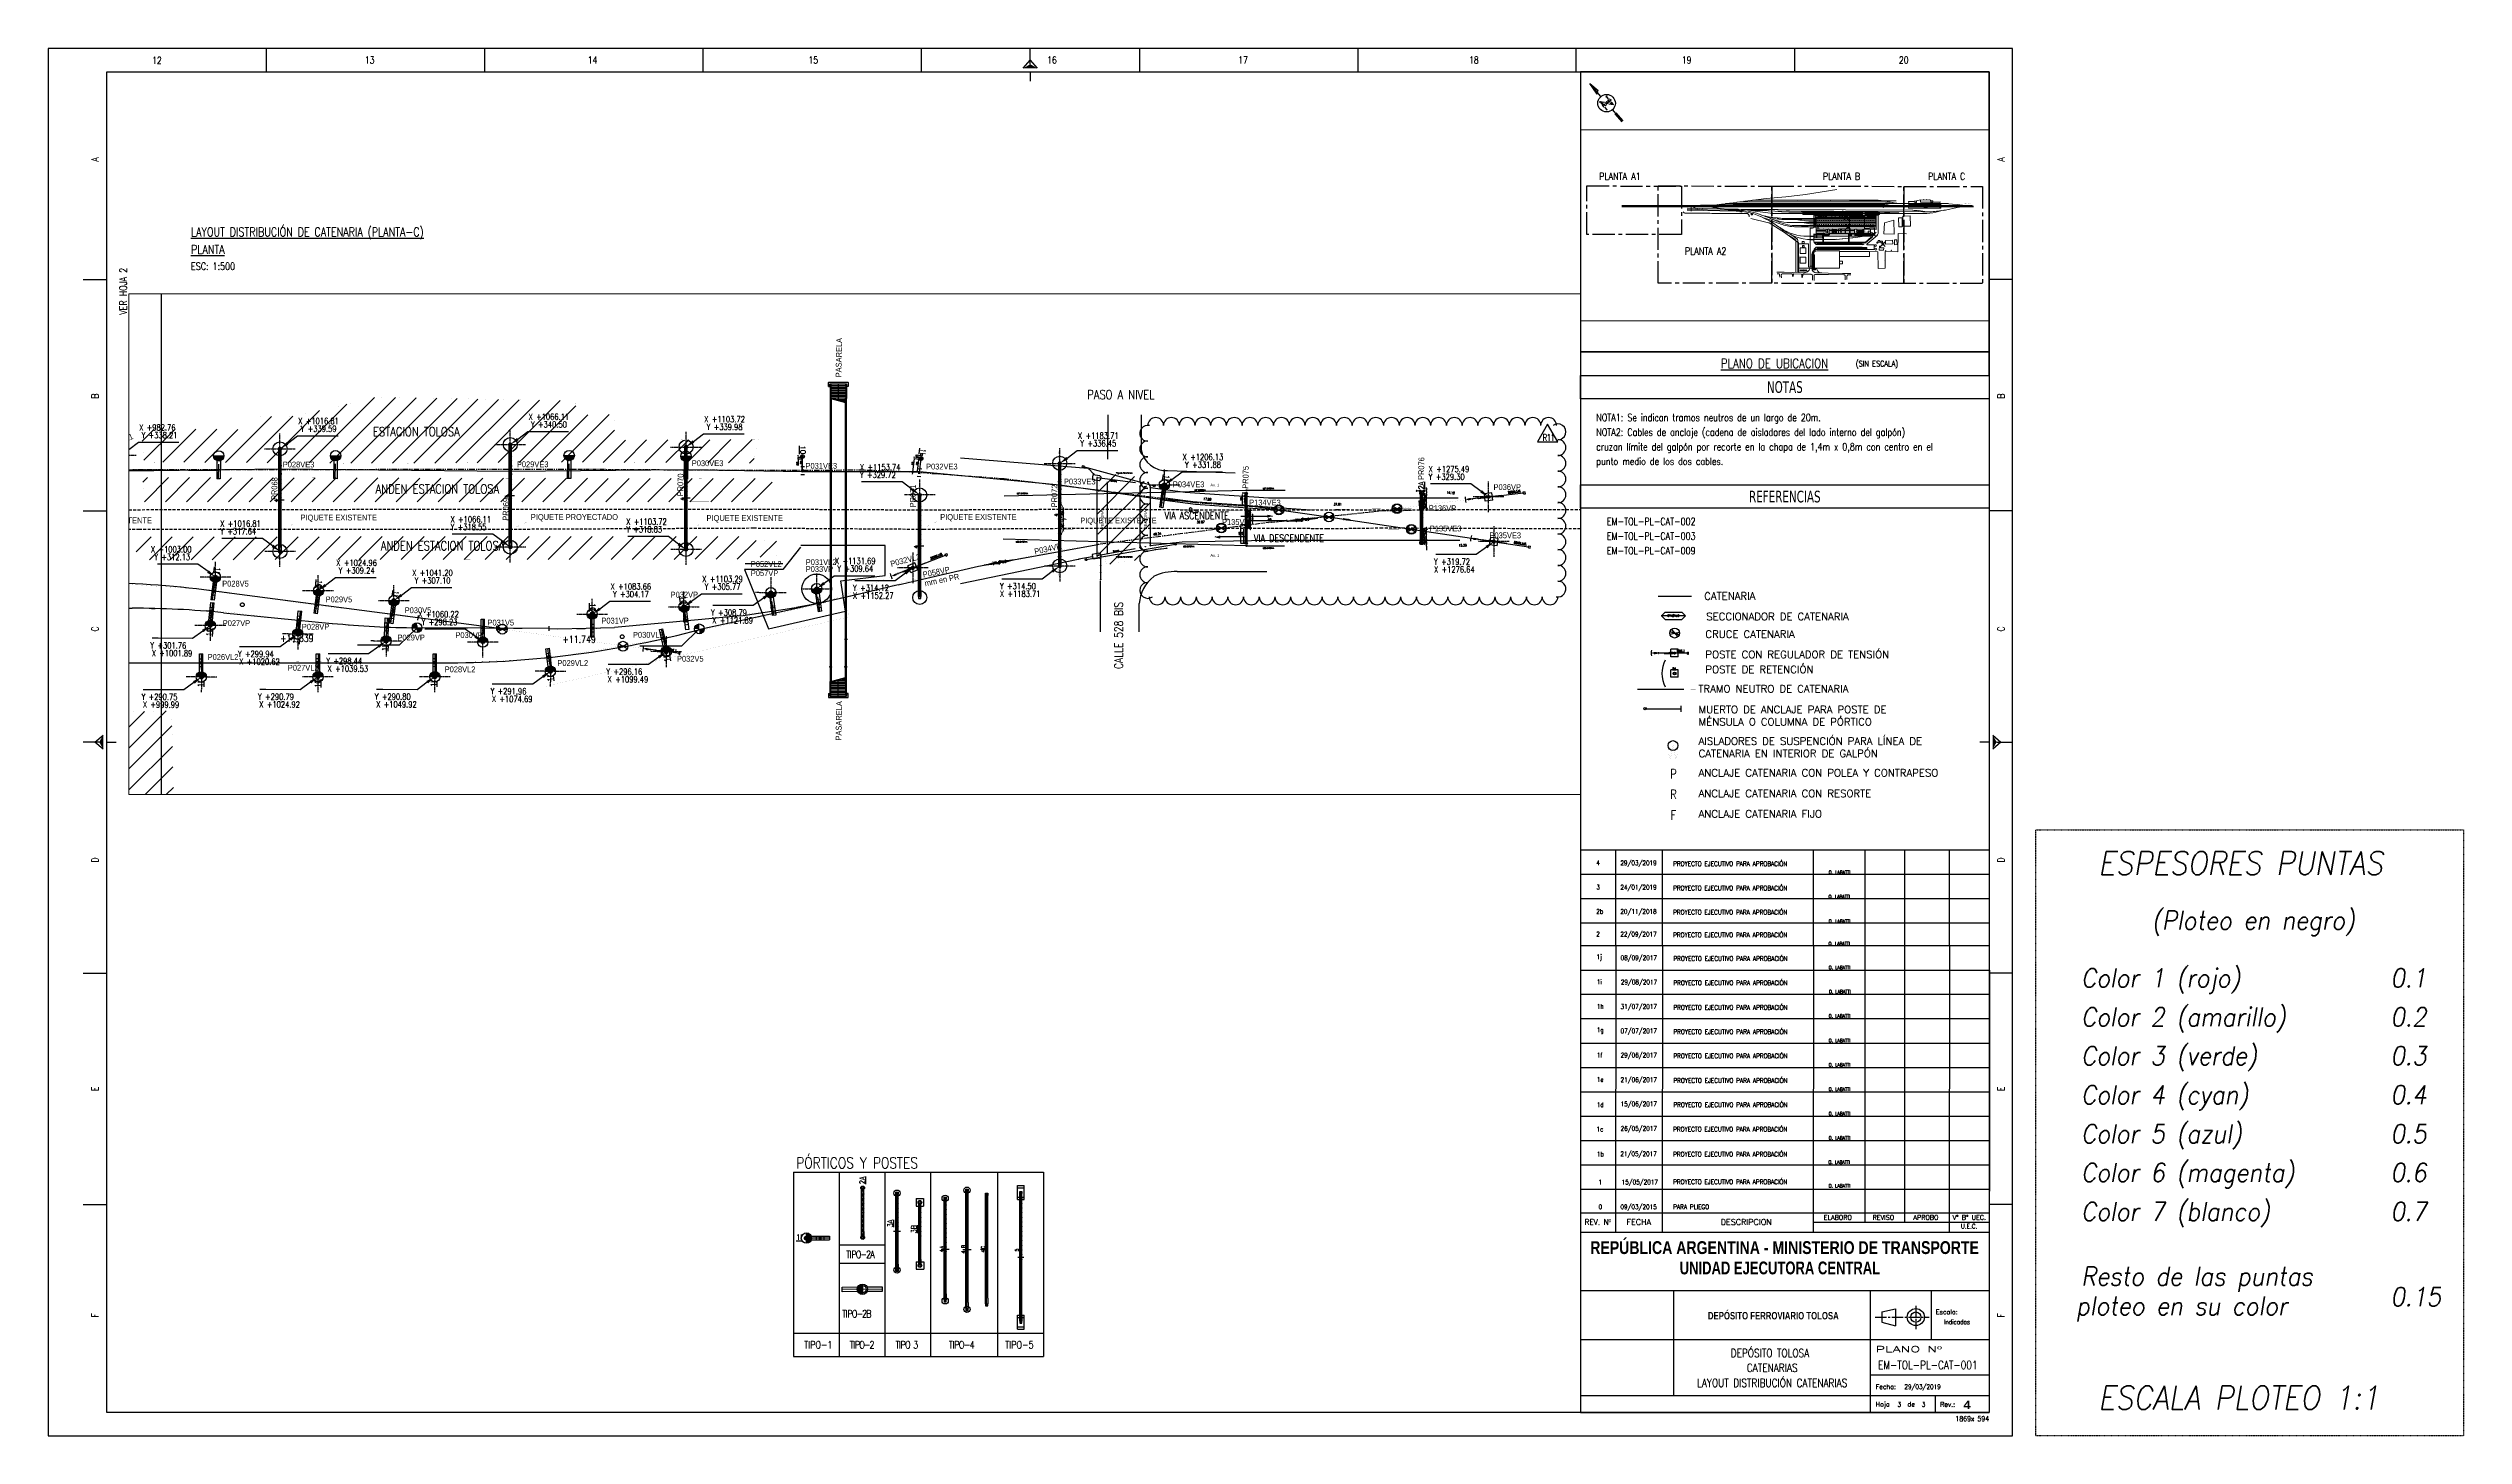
# Paper-space layout 'H03' of a CAD drawing. Header units: millimetres. Extents: x 343 to 1377, y -72 to 522.
# The model-space entities are those that its viewports show. They can reach past a viewport. Long polylines and large blocks are cut down to what shows.
import ezdxf
from ezdxf import colors
from ezdxf.entities.mleader import LeaderData, LeaderLine
from ezdxf.enums import TextEntityAlignment as Align
from ezdxf.math import Vec2, Vec3

# ---------------------------------------------------------------- set-up
doc = ezdxf.new("R2010")
doc.units = ezdxf.units.MM
doc.header["$PDMODE"] = 35
doc.header["$PDSIZE"] = 1
for name, pattern in [('ACAD_ISO03W100', [30, 12, -18]), ('ACAD_ISO04W100', [30, 24, -3, 0, -3]), ('CENTER', [50.8, 31.75, -6.35, 6.35, -6.35]), ('CENTER2', [28.575, 19.05, -3.175, 3.175, -3.175]), ('DASHED', [0.3, 0.17, -0.13]), ('DASHED2', [0.375, 0.25, -0.125]), ('HIDDEN', [9.525, 6.35, -3.175]), ('PHANTOM2', [31.75, 15.875, -3.175, 3.175, -3.175, 3.175, -3.175])]:
    doc.linetypes.add(name, pattern=pattern)
for name, color, linetype, lineweight in [('00-SIMB', 1, 'Continuous', 0), ('Catenaria textos', 253, 'Continuous', 15), ('Circulación', 253, 'Continuous', 20)]:
    doc.layers.add(name, color=color, linetype=linetype, lineweight=lineweight)
for name, color, linetype in [('Cambios 1.8', 4, 'Continuous'), ('Catenaria', 2, 'Continuous'), ('catenaria modificación', 252, 'Continuous'), ('catenaria TEXTO', 2, 'Continuous'), ('catenaria_oll_explicación_apagar', 40, 'Continuous'), ('catenaria_oll_zigzag', 212, 'Continuous'), ('CI-Armaduras', 4, 'Continuous'), ('CI-Auxiliar1', 1, 'Continuous'), ('Cotas IGN', 3, 'Continuous'), ('EJES', 1, 'Continuous'), ('ES-Perfiles-g', 4, 'Continuous'), ('G- Puntos de libranza', 2, 'Continuous'), ('GE-Background', 252, 'Continuous'), ('GE-Cotas', 1, 'Continuous'), ('GE-Textos', 3, 'Continuous'), ('GE-Titulos', 4, 'Continuous'), ('longitud vano', 7, 'Continuous'), ('M0_EQUIPOS', 2, 'Continuous'), ('M_TEXT', 3, 'Continuous'), ('ME-Vias con catenarias', 30, 'Continuous'), ('NAPA', 7, 'Continuous'), ('Piquetes existencia', 4, 'Continuous'), ('R-EDIFICIOS', 4, 'Continuous'), ('R10', 240, 'Continuous'), ('R11', 240, 'Continuous'), ('REFERENCIAS', 1, 'Continuous'), ('seccionador', 5, 'Continuous'), ('Textos', 1, 'Continuous'), ('UNIFILAR RIEL EXISTENTE', 140, 'PHANTOM2'), ('unifilar VIAS Ppales', 5, 'DASHED2'), ('ZZ-MARCO-EXTERNO', 7, 'Continuous'), ('ZZ-Rotulo', 8, 'Continuous'), ('ZZ-Rotulo-Borde Exterior', 1, 'Continuous'), ('ZZ-Rotulo-Borde-Interior', 8, 'Continuous'), ('ZZ-Rotulo-Textos', 3, 'Continuous')]:
    doc.layers.add(name, color=color, linetype=linetype)
doc.styles.add('_TCW_TXTSTY_15', font='SIMPLEX.SHX', dxfattribs={"width": 0.9})
doc.styles.add('ARIAL', font='arial.ttf')
doc.styles.add('BORDS', font='simplex_.ttf')
doc.styles.add('LOGO', font='')
doc.styles.add('MICROCADAM', font='SIMPLEX.SHX')
doc.styles.add('ROMAN_SIMPLEX', font='ROMANS')
doc.styles.add('Romans', font='romans.shx', dxfattribs={"width": 0.8})
doc.styles.add('Romans PF', font='romans.shx', dxfattribs={"width": 0.8})
doc.styles.add('ROMANS.7', font='romans.shx', dxfattribs={"width": 0.7})
doc.styles.add('RS', font='romans.shx', dxfattribs={"oblique": 15})
doc.styles.add('simplex', font='simplex.shx')
doc.styles.get("Standard").update_dxf_attribs({"font": 'arial.ttf'})
doc.styles.add('Standard PF', font='romans.shx')
doc.styles.add('Tahoma', font='tahoma.ttf', dxfattribs={"width": 0.75})
doc.styles.get('LOGO').set_extended_font_data('Arial Black')
doc.linetypes.add('LÍMITE1', pattern='A,0.25,-0.1,[133,ltypeshp.shx,S=0.1,R=0,X=-0.1,Y=0],-0.1,1', length=1.45)
doc.linetypes.add('ZIGZAG', pattern='A,0.00254,-5.08,[131,ltypeshp.shx,S=5.08,R=0,X=-5.08,Y=0],-10.16,[131,ltypeshp.shx,S=5.08,R=180,X=5.08,Y=0],-5.08', length=20.32254)
doc.dimstyles.new('COTAS GENERAL', dxfattribs={"dimscale": 0.1, "dimtxt": 2.5, "dimasz": 2.5, "dimexe": 1, "dimexo": 1, "dimgap": 1.25, "dimtad": 1, "dimzin": 1, "dimdsep": 46, "dimtxsty": 'Romans', "dimcen": 1, "dimclrd": 2, "dimclre": 1, "dimclrt": 3, "dimaunit": 1, "dimadec": 3, "dimazin": 0, "dimtfac": 1, "dimtix": 1, "dimtmove": 0, "dimatfit": 0, "dimfxl": 1, "dimtolj": 1, "dimarcsym": 0})
doc.dimstyles.get("Standard").update_dxf_attribs({"dimtxt": 0.18, "dimasz": 0.18, "dimexe": 0.18, "dimexo": 0.0625, "dimgap": 0.09, "dimtad": 0, "dimtih": 1, "dimtoh": 1, "dimdec": 4, "dimzin": 0, "dimdsep": 46, "dimtxsty": 'Standard', "dimcen": 0.09, "dimadec": 0, "dimazin": 0, "dimtfac": 1, "dimtdec": 4, "dimtofl": 0, "dimtmove": 0, "dimatfit": 3, "dimfxl": 1, "dimtolj": 1, "dimtzin": 0, "dimarcsym": 0})
pattern_1 = [(45, (-6413140.171, -6135182.7583), (-2.2450640303, 2.2450640303), [])]

# ---------------------------------------------------------------- blocks, each defined once
blk = doc.blocks.new('*U92')
at = {"layer": 'ZZ-Rotulo-Borde Exterior'}
blk.add_lwpolyline([(10, -10), (10, 584), (-830.9, 584), (-830.9, -10)], close=True, dxfattribs=at)
for points in [[(-737.6, 584), (-737.6, 574)], [(-644.1, 584), (-644.1, 574)], [(-550.7, 584), (-550.7, 574)], [(-457.2, 584), (-457.2, 574)], [(-410.5, 577.2), (-410.5, 584)], [(-363.8, 584), (-363.8, 574)], [(-270.3, 584), (-270.3, 574)], [(-176.9, 584), (-176.9, 574)], [(-83.4, 584), (-83.4, 574)], [(-413.5, 575.5), (-410.5, 579), (-407.5, 575.5)], [(-410.5, 574), (-410.5, 570)], [(-815.9, 485), (-805.9, 485)], [(10, 485), (0, 485)], [(-815.9, 386), (-805.9, 386)], [(10, 386), (0, 386)], [(-807.4, 284), (-810.9, 287), (-807.4, 290)], [(1.5, 290), (5, 287), (1.5, 284)], [(-809.1, 287), (-815.9, 287)], [(-805.9, 287), (-801.9, 287)], [(0, 287), (-4, 287)], [(3.2, 287), (10, 287)], [(-815.9, 188), (-805.9, 188)], [(10, 188), (0, 188)], [(-815.9, 89), (-805.9, 89)], [(10, 89), (0, 89)]]:
    blk.add_lwpolyline(points, dxfattribs=at)
for points in [[(-413.5, 575.5), (-410.5, 577.2), (-407.5, 575.5)], [(-807.4, 284), (-809.1, 287), (-807.4, 290)], [(1.5, 290), (3.2, 287), (1.5, 284)]]:
    blk.add_solid(points, dxfattribs=at)
at = {"layer": 'ZZ-Rotulo-Borde-Interior'}
blk.add_lwpolyline([(0, 0), (-805.9, 0), (-805.9, 574), (0, 574)], close=True, dxfattribs=at)
blk.add_lwpolyline([(-175, 574), (-175, 0)], dxfattribs=at)
at = {"style": 'Romans PF', "width": 0.8, "flags": 2}
blk.add_attdef('FILENAME', (-826.9, -8.6), '', height=3, rotation=90, dxfattribs=at)
at = {"layer": 'ZZ-Rotulo-Textos', "style": 'Romans', "width": 0.8}
for s, p in [('12', (-784.4, 578.9)), ('13', (-693.3, 579)), ('14', (-597.9, 579)), ('15', (-503.4, 579)), ('16', (-401.2, 579)), ('17', (-319.4, 579)), ('18', (-220.6, 579)), ('19', (-129.5, 579)), ('20', (-36.6, 579))]:
    blk.add_text(s, height=3, dxfattribs=at).set_placement(p, align=Align.MIDDLE)
for s, p in [('A', (-810.9, 536.4)), ('A', (5, 536.4)), ('B', (-810.9, 435.1)), ('B', (5, 435.1)), ('C', (-810.9, 335.4)), ('C', (5, 335.4)), ('D', (-810.9, 236.5)), ('D', (5, 236.5)), ('E', (-810.9, 138.5)), ('E', (5, 138.5)), ('F', (-810.9, 41.5)), ('F', (5, 41.5))]:
    blk.add_text(s, height=3, rotation=90, dxfattribs=at).set_placement(p, align=Align.MIDDLE)
at = {"layer": 'ZZ-Rotulo-Textos', "style": 'Romans PF', "width": 0.8}
blk.add_text('1869x 594', height=2.2, dxfattribs=at).set_placement((0, -2.7), align=Align.MIDDLE_RIGHT)
blk = doc.blocks.new('PL. LLAVE')
blk.add_lwpolyline([(483, -135.3), (658, -135.3), (658, -15.3), (483, -15.3)], close=True)
at = {"layer": 'CI-Auxiliar1'}
for p, q in [((487, -20.3), (490.6, -23.4)), ((491.8, -25.9), (487, -20.3)), ((490.1, -24.9), (487, -20.3)), ((491.5, -28.1), (491.2, -28.3)), ((491.2, -28.3), (491.4, -28.2)), ((491.4, -28.2), (492.3, -29.2)), ((491.5, -28.1), (493.3, -28.4)), ((492.3, -29.1), (491.5, -28.1)), ((492, -28.7), (492.7, -28.8)), ((493.4, -30.6), (494.3, -31.6)), ((494.4, -31.6), (493.5, -30.5)), ((494.3, -25.7), (493.9, -26)), ((493.9, -26), (494.1, -26)), ((494, -25.9), (494.9, -26.9)), ((495, -26.9), (494.1, -25.8)), ((494.3, -25.7), (494.2, -25.9)), ((495.2, -29.1), (497, -29.4)), ((495.7, -28.7), (496.5, -28.8)), ((496.1, -28.3), (497, -29.4)), ((497, -29.3), (496.2, -28.3)), ((497.2, -29.2), (497, -29.3)), ((497, -29.4), (497.2, -29.2)), ((494.2, -31.8), (494.5, -31.5)), ((494.2, -31.8), (494.3, -31.6)), ((494.5, -31.5), (494.4, -31.5)), ((496.7, -31.6), (500.5, -36.2)), ((497.7, -33.3), (500.7, -36.8)), ((498.1, -32.9), (501.1, -36.4))]:
    blk.add_line(p, q, dxfattribs=at)
blk.add_circle((494.2, -28.8), 3.75, dxfattribs=at)
blk.add_arc((491.2, -24.4), 1.21, 119.8484, 203.9006, dxfattribs=at)
at = {"layer": 'ZZ-Rotulo'}
blk.add_lwpolyline([(483, -145.3), (658, -145.3), (658, -135.3), (483, -135.3)], close=True, dxfattribs=at)
at = {"layer": 'CI-Auxiliar1', "style": 'BORDS', "width": 0.730726}
blk.add_text('PLANTA', height=1.15, rotation=40.51, dxfattribs=at).set_placement((492.9, -30.6), (496.5, -27.5), align=Align.FIT)
at = {"layer": 'GE-Textos', "style": 'ROMANS.7', "width": 0.7}
blk.add_text('(SIN ESCALA)', height=2.5, dxfattribs=at).set_placement((600.9, -140.3, 0), align=Align.MIDDLE_LEFT)
at = {"layer": 'GE-Titulos', "style": 'Romans', "width": 0.8}
blk.add_text('%%UPLANO DE UBICACION', height=4, dxfattribs=at).set_placement((566.1, -140.2, 0), align=Align.MIDDLE_CENTER)
blk = doc.blocks.new('CARATULA')
at = {"layer": 'ZZ-Rotulo-Borde Exterior'}
for p, q in [((-159.9, 199.9), (-160, 77)), ((-139.9, 199.9), (-140, 77)), ((-75.2, 199.9), (-75.3, 77)), ((-53.2, 199.9), (-53.3, 81.5)), ((-36.2, 199.9), (-36.3, 81.5)), ((-17, 199.9), (-17.1, 77)), ((-175, 189.4), (0, 189.4)), ((-175, 179), (0, 179)), ((-175, 168.6), (0, 168.6)), ((-175, 158.1), (0, 158.1)), ((-175, 147.7), (0, 147.7)), ((-175, 137.3), (0, 137.3)), ((-175, 126.8), (0, 126.8)), ((-175, 116.4), (0, 116.4)), ((-175, 106), (0, 106)), ((-175, 95.5), (0, 95.5)), ((-75.3, 81.5), (-0.3, 81.5)), ((-24.9, 52), (-24.9, 31)), ((-46, 43), (-40.1, 44.4)), ((-46, 43), (-46, 38.6)), ((-40.1, 44.4), (-40.1, 37.1)), ((-46, 38.6), (-40.1, 37.1)), ((0, 16), (-50.8, 16)), ((-23.1, 7.1), (-23.1, 0))]:
    blk.add_line(p, q, dxfattribs=at)
at = {"layer": 'ZZ-Rotulo-Borde Exterior', "color": 3}
blk.add_line((-175, 85.5), (0, 85.5), dxfattribs=at)
at = {"layer": 'ZZ-Rotulo-Borde Exterior', "linetype": 'CENTER2', "ltscale": 0.25}
for p, q in [((-31.4, 45.6), (-31.4, 35.6)), ((-48.8, 40.8), (-25.7, 40.8))]:
    blk.add_line(p, q, dxfattribs=at)
at = {"layer": 'ZZ-Rotulo-Borde Exterior'}
for radius in [3.66, 2.2]:
    blk.add_circle((-31.4, 40.8, 14.7), radius, dxfattribs=at)
at = {"layer": 'ZZ-Rotulo-Borde-Interior'}
for p, q in [((-174.9, 199.9), (-175, 0)), ((-174.9, 199.9), (0.1, 199.9)), ((0.1, 189.4), (0, 0)), ((0, 77), (-175, 77)), ((0, 52), (-175, 52)), ((-135, 7.1), (-135, 52)), ((-50.8, 0), (-50.8, 52)), ((0, 31), (-175, 31)), ((0, 7.1), (-175, 7.1)), ((-175, 0), (0, 0))]:
    blk.add_line(p, q, dxfattribs=at)
at = {"layer": 'ZZ-Rotulo', "color": 0, "style": 'Standard PF', "width": 0.8}
for tag, p in [('REV4', (-166.4, 118.7)), ('FECHA4', (-150, 118.7)), ('ELABORO4', (-60.9, 118.7)), ('REVISO4', (-41.8, 118.7)), ('APROBO4', (-25.3, 118.7)), ('REV3', (-166.5, 108.2)), ('FECHA3', (-150.1, 108.2)), ('ELABORO3', (-61, 108.2)), ('REVISO3', (-41.8, 108.2)), ('APROBO3', (-25.3, 108.2)), ('REV2', (-166.5, 98)), ('FECHA2', (-150.1, 98)), ('ELABORO2', (-61, 98)), ('REVISO2', (-41.8, 98)), ('APROBO2', (-25.3, 98)), ('REV1', (-166.5, 88)), ('FECHA1', (-150.1, 88)), ('ELABORO1', (-61, 88)), ('REVISO1', (-41.8, 88)), ('APROBO1', (-25.3, 88))]:
    blk.add_attdef(tag, text='', height=2, dxfattribs=at).set_placement(p, align=Align.MIDDLE_CENTER)
for tag, p in [('DESCRIPCION3', (-135.2, 118.7)), ('DESCRIPCION3', (-135.3, 108.2)), ('DESCRIPCION2', (-135.3, 98)), ('DESCRIPCION1', (-135.3, 88))]:
    blk.add_attdef(tag, text='', height=2, dxfattribs=at).set_placement(p, align=Align.MIDDLE_LEFT)
at = {"layer": 'ZZ-Rotulo', "color": 4, "style": 'Standard PF', "width": 0.8}
for tag, p in [('HOJA', (-38.5, 3.4)), ('CANT', (-28.1, 3.4))]:
    blk.add_attdef(tag, text='', height=2, dxfattribs=at).set_placement(p, align=Align.MIDDLE_CENTER)
at = {"layer": 'ZZ-Rotulo-Borde-Interior', "color": 4, "style": 'Standard PF', "width": 0.8}
for tag, p in [('TITULO_DEL_DOCUMENTO_(CONTINUACION)', (-92.9, 19.1)), ('TITULO_DEL_DOCUMENTO', (-92.9, 25.4)), ('PLANO_NUMERO', (-26.3, 20.3)), ('TITULO_DEL_DOCUMENTO_(CONTINUACION2)', (-92.9, 12.5))]:
    blk.add_attdef(tag, text='', height=3.5, dxfattribs=at).set_placement(p, align=Align.MIDDLE_CENTER)
for tag, p in [('FECHA', (-36.3, 10.9)), ('NOMBRE_ARCHIVO', (-172.8, 4))]:
    blk.add_attdef(tag, text='', height=2, dxfattribs=at).set_placement(p, align=Align.MIDDLE_LEFT)
at = {"layer": 'ZZ-Rotulo-Borde-Interior', "color": 4, "style": 'LOGO'}
blk.add_attdef('REVISION', text='', height=3.5, dxfattribs=at).set_placement((-9.5, 3.2), align=Align.MIDDLE_CENTER)
at = {"layer": 'ZZ-Rotulo-Textos', "style": 'MICROCADAM'}
for s, height, width, p in [('REV. Nº', 2.5, 0.9, (-167.5, 81.5)), ('U.E.C.', 2, 0.8, (-8.6, 79.7))]:
    blk.add_text(s, height=height, dxfattribs=dict(at, width=width)).set_placement(p, align=Align.MIDDLE_CENTER)
for s, height, p in [('FECHA', 2.5, (-150, 81.5)), ('DESCRIPCION', 2.5, (-104, 81.5)), ('ELABORO', 2, (-64.8, 83.5)), ('REVISO', 2, (-45.3, 83.5)), ('APROBO', 2, (-27.1, 83.5)), ('V° B° UEC.', 2, (-8.5, 83.5))]:
    blk.add_text(s, height=height, dxfattribs=at).set_placement(p, align=Align.MIDDLE_CENTER)
at = {"layer": 'ZZ-Rotulo-Textos', "color": 4, "style": 'LOGO'}
for s, width, p, p2 in [('REPÚBLICA ARGENTINA - MINISTERIO DE TRANSPORTE', 0.699482, (-170.8, 67.8), (-4.4, 67.8)), ('UNIDAD EJECUTORA CENTRAL', 0.650236, (-132.5, 59.1), (-46.7, 59.1))]:
    blk.add_text(s, height=5.5, dxfattribs=dict(at, width=width)).set_placement(p, p2, align=Align.FIT)
at = {"layer": 'ZZ-Rotulo-Textos', "color": 4, "style": 'LOGO', "width": 0.65}
blk.add_text('DEPÓSITO FERROVIARIO TOLOSA', height=3.2, dxfattribs=at).set_placement((-120.4, 39.8))
at = {"layer": 'ZZ-Rotulo-Textos', "linetype": 'Continuous', "style": 'MICROCADAM'}
blk.add_text('Escala:', height=2, dxfattribs=at).set_placement((-18.2, 43), align=Align.MIDDLE_CENTER)
at = {"layer": 'ZZ-Rotulo-Textos', "linetype": 'Continuous', "style": '_TCW_TXTSTY_15', "width": 1.590312}
blk.add_text('PLANO Nº', height=2.5, dxfattribs=at).set_placement((-48.6, 25.8), (-20.2, 25.8), align=Align.FIT)
at = {"layer": 'ZZ-Rotulo-Textos', "linetype": 'Continuous', "style": 'MICROCADAM'}
for s, p in [('Fecha:', (-48.6, 11)), ('Hoja', (-48.6, 3.5)), ('de', (-35, 3.5)), ('Rev.:', (-21, 3.4))]:
    blk.add_text(s, height=2, dxfattribs=at).set_placement(p, align=Align.MIDDLE_LEFT)
at = {"layer": 'ZZ-Rotulo-Textos', "style": 'Standard PF', "width": 0.8}
blk.add_attdef('ESCALA', text='', height=2, dxfattribs=at).set_placement((-13.8, 38.7), align=Align.MIDDLE_CENTER)
blk = doc.blocks.new('ANOTACIONES1')
at = {"layer": 'ZZ-Rotulo-Borde-Interior', "color": 4}
blk.add_lwpolyline([(-175, 287), (0, 287), (0, 277), (-175, 277)], close=True, dxfattribs=at)
at = {"layer": 'GE-Textos', "style": 'Romans PF', "width": 0.8}
blk.add_attdef('CONTENIDO', text='', height=3, dxfattribs=at).set_placement((-170, 269), align=Align.TOP_LEFT)
at = {"layer": 'ZZ-Rotulo-Textos', "style": 'Tahoma', "width": 0.75}
blk.add_attdef('ANOTACION', text='', height=5, dxfattribs=at).set_placement((-87.5, 282), align=Align.MIDDLE)
blk = doc.blocks.new('ANOTACIONES2')
at = {"layer": 'ZZ-Rotulo-Borde-Interior', "color": 4}
blk.add_lwpolyline([(-175, 287), (0, 287), (0, 277), (-175, 277)], close=True, dxfattribs=at)
at = {"layer": 'GE-Textos', "style": 'Romans PF', "width": 0.8}
blk.add_attdef('CONTENIDO', text='', height=3, dxfattribs=at).set_placement((-170, 269), align=Align.TOP_LEFT)
at = {"layer": 'ZZ-Rotulo-Textos', "style": 'Tahoma', "width": 0.75}
blk.add_attdef('ANOTACION', text='', height=5, dxfattribs=at).set_placement((-87.5, 282), align=Align.MIDDLE)
blk = doc.blocks.new('A$C28B017A8')
at = {"layer": 'ZZ-MARCO-EXTERNO', "color": 240, "linetype": 'DASHED2', "ltscale": 0.1}
blk.add_lwpolyline([(0, 259.4), (183.1, 259.4), (183.1, 0), (0, 0)], close=True, dxfattribs=at)
at = {"layer": 'ZZ-MARCO-EXTERNO', "color": 4, "style": 'RS', "oblique": 10, "width": 0.9}
for s, height, p in [('ESPESORES PUNTAS', 10, (26.7, 240.2)), ('Color 4 (cyan)   ', 8, (19.4, 142)), ('0.4', 8, (151.8, 142))]:
    blk.add_text(s, height=height, dxfattribs=at).set_placement(p)
at = {"layer": 'ZZ-MARCO-EXTERNO', "color": 2, "style": 'RS', "oblique": 10, "width": 0.9}
for s, p in [('(Ploteo en negro)', (49.6, 216.7)), ('Color 2 (amarillo)  ', (19.4, 175.3)), ('0.2', (151.8, 175.3))]:
    blk.add_text(s, height=8, dxfattribs=at).set_placement(p)
at = {"layer": 'ZZ-MARCO-EXTERNO', "color": 1, "style": 'RS', "oblique": 10, "width": 0.9}
for s, p in [('Color 1 (rojo)     ', (19.4, 192)), ('0.1', (151.8, 192))]:
    blk.add_text(s, height=8, dxfattribs=at).set_placement(p)
at = {"layer": 'ZZ-MARCO-EXTERNO', "color": 3, "style": 'RS', "oblique": 10, "width": 0.9}
for s, p in [('Color 3 (verde)   ', (19.4, 158.7)), ('0.3', (151.8, 158.7))]:
    blk.add_text(s, height=8, dxfattribs=at).set_placement(p)
at = {"layer": 'ZZ-MARCO-EXTERNO', "color": 5, "style": 'RS', "oblique": 10, "width": 0.9}
for s, p in [('Color 5 (azul)   ', (19.4, 125.3)), ('0.5', (151.8, 125.3))]:
    blk.add_text(s, height=8, dxfattribs=at).set_placement(p)
at = {"layer": 'ZZ-MARCO-EXTERNO', "color": 6, "style": 'RS', "oblique": 10, "width": 0.9}
for s, p in [('Color 6 (magenta) ', (19.4, 108.7)), ('0.6', (151.8, 108.7))]:
    blk.add_text(s, height=8, dxfattribs=at).set_placement(p)
at = {"layer": 'ZZ-MARCO-EXTERNO', "color": 7, "style": 'RS', "oblique": 10, "width": 0.9}
for s, p in [('Color 7 (blanco)   ', (19.4, 92)), ('0.7', (151.8, 92))]:
    blk.add_text(s, height=8, dxfattribs=at).set_placement(p)
at = {"layer": 'ZZ-MARCO-EXTERNO', "color": 240, "style": 'RS', "oblique": 10, "width": 0.9}
for s, height, p in [('Resto de las puntas', 8, (19.4, 64.3)), ('0.15', 8, (151.8, 55.5)), ('ploteo en su color', 8, (17.2, 51.6)), ('ESCALA PLOTEO 1:1', 10, (26.7, 11.3))]:
    blk.add_text(s, height=height, dxfattribs=at).set_placement(p)
blk = doc.blocks.new('A$C29523')
at = {"ltscale": 0.1}
for p, q in [((0, 0.45), (0.45, 0)), ((0, 0), (0.45, 0.45)), ((27.75, 0.45), (28.2, 0)), ((27.75, 0), (28.2, 0.45))]:
    blk.add_line(p, q, dxfattribs=at)
at = {"layer": 'Catenaria', "color": 252}
for p, q in [((-1.275, 0.925), (-1.275, -0.475)), ((-1.275, 0.925), (1.725, 0.925)), ((-0.775, 0.925), (-0.775, -0.475)), ((1.225, 0.925), (1.225, -0.475)), ((1.725, 0.925), (1.725, -0.475)), ((26.475, 0.925), (26.475, -0.475)), ((26.475, 0.925), (29.475, 0.925)), ((26.975, 0.925), (26.975, -0.475)), ((28.975, 0.925), (28.975, -0.475)), ((29.475, 0.925), (29.475, -0.475)), ((-1.275, -0.475), (1.725, -0.475)), ((26.475, -0.475), (29.475, -0.475))]:
    blk.add_line(p, q, dxfattribs=at)
at = {"layer": 'Catenaria', "color": 4}
for p, q in [((0.45, 0.45), (0, 0.45)), ((0, 0.45), (0, 0)), ((0, 0), (0.45, 0)), ((0.45, 0.45), (0.45, 0)), ((27.75, 0.45), (27.75, 0)), ((27.75, 0.45), (28.2, 0.45)), ((28.2, 0), (27.75, 0)), ((28.2, 0.45), (28.2, 0))]:
    blk.add_line(p, q, dxfattribs=at)
at = {"layer": 'Catenaria'}
for p, q in [((0.45, 0.45), (27.75, 0.45)), ((0.45, 0.45), (1.6, 0)), ((0.45, 0.225), (27.75, 0.225)), ((0.45, 0), (27.75, 0)), ((1.6, 0), (0.45, 0)), ((1.6, 0), (1.6, 0.45)), ((1.6, 0.45), (2.6, 0)), ((2.6, 0), (2.6, 0.45)), ((2.6, 0.45), (3.6, 0)), ((3.6, 0), (3.6, 0.45)), ((3.6, 0.45), (4.6, 0)), ((4.6, 0), (4.6, 0.45)), ((4.6, 0.45), (5.6, 0)), ((5.6, 0), (5.6, 0.45)), ((5.6, 0.45), (6.6, 0)), ((6.6, 0), (6.6, 0.45)), ((6.6, 0.45), (7.6, 0)), ((7.6, 0), (7.6, 0.45)), ((7.6, 0.45), (8.6, 0)), ((8.6, 0), (8.6, 0.45)), ((8.6, 0.45), (9.6, 0)), ((9.6, 0), (9.6, 0.45)), ((9.6, 0.45), (10.6, 0)), ((10.6, 0), (10.6, 0.45)), ((10.6, 0.45), (11.6, 0)), ((11.6, 0), (11.6, 0.45)), ((11.6, 0.45), (12.6, 0)), ((12.6, 0), (12.6, 0.45)), ((12.6, 0.45), (13.6, 0)), ((13.6, 0), (13.6, 0.45)), ((14.6, 0.45), (13.6, 0)), ((14.1, 0.876), (14.1, -0.426)), ((15.6, 0.45), (14.6, 0)), ((14.6, 0), (14.6, 0.45)), ((16.6, 0.45), (15.6, 0)), ((15.6, 0), (15.6, 0.45)), ((17.6, 0.45), (16.6, 0)), ((16.6, 0), (16.6, 0.45)), ((18.6, 0.45), (17.6, 0)), ((17.6, 0), (17.6, 0.45)), ((18.6, 0), (18.6, 0.45)), ((19.6, 0.45), (18.6, 0)), ((19.6, 0), (19.6, 0.45)), ((20.6, 0.45), (19.6, 0)), ((20.6, 0), (20.6, 0.45)), ((21.6, 0.45), (20.6, 0)), ((21.6, 0), (21.6, 0.45)), ((22.6, 0.45), (21.6, 0)), ((22.6, 0), (22.6, 0.45)), ((23.6, 0.45), (22.6, 0)), ((23.6, 0), (23.6, 0.45)), ((24.6, 0.45), (23.6, 0)), ((24.6, 0), (24.6, 0.45)), ((25.6, 0.45), (24.6, 0)), ((25.6, 0), (25.6, 0.45)), ((26.6, 0.45), (25.6, 0)), ((26.6, 0), (26.6, 0.45)), ((27.75, 0.45), (26.6, 0)), ((26.6, 0), (27.75, 0))]:
    blk.add_line(p, q, dxfattribs=at)
at = {"layer": 'Catenaria', "color": 3, "insert": (15.339, 1.474), "char_height": 0.7812, "width": 2.34406, "attachment_point": 1, "style": 'Romans'}
blk.add_mtext('{5}', dxfattribs=at)
blk = doc.blocks.new('A$C9181')
at = {"ltscale": 0.1}
for p, q in [((0, 0), (0.45, 0.45)), ((0, 0.45), (0.45, 0)), ((21.95, 0.45), (22.4, 0)), ((21.95, 0), (22.4, 0.45))]:
    blk.add_line(p, q, dxfattribs=at)
at = {"layer": 'Catenaria', "color": 4}
for p, q in [((0.45, 0.45), (0, 0.45)), ((0, 0.45), (0, 0)), ((0, 0), (0.45, 0)), ((0.45, 0.45), (0.45, 0)), ((21.95, 0.45), (21.95, 0)), ((21.95, 0.45), (22.4, 0.45)), ((22.4, 0), (21.95, 0)), ((22.4, 0.45), (22.4, 0))]:
    blk.add_line(p, q, dxfattribs=at)
at = {"layer": 'Catenaria'}
for p, q in [((0.45, 0.45), (21.95, 0.45)), ((0.45, 0.45), (1.7, 0)), ((0.45, 0.23), (21.95, 0.23)), ((1.7, 0), (0.45, 0)), ((1.7, 0), (1.7, 0.45)), ((1.7, 0.45), (2.7, 0)), ((1.7, 0), (21.95, 0)), ((2.7, 0), (2.7, 0.45)), ((2.7, 0.45), (3.7, 0)), ((3.7, 0), (3.7, 0.45)), ((3.7, 0.45), (4.7, 0)), ((4.7, 0), (4.7, 0.45)), ((4.7, 0.45), (5.7, 0)), ((5.7, 0), (5.7, 0.45)), ((5.7, 0.45), (6.7, 0)), ((6.7, 0), (6.7, 0.45)), ((6.7, 0.45), (7.7, 0)), ((7.7, 0), (7.7, 0.45)), ((7.7, 0.45), (8.7, 0)), ((8.7, 0), (8.7, 0.45)), ((8.7, 0.45), (9.7, 0)), ((9.7, 0), (9.7, 0.45)), ((9.7, 0.45), (10.7, 0)), ((10.7, 0), (10.7, 0.45)), ((11.7, 0.45), (10.7, 0)), ((11.2, -0.65), (11.2, 1.1)), ((11.7, 0), (11.7, 0.45)), ((12.7, 0.45), (11.7, 0)), ((12.7, 0), (12.7, 0.45)), ((13.7, 0.45), (12.7, 0)), ((13.7, 0), (13.7, 0.45)), ((14.7, 0.45), (13.7, 0)), ((14.7, 0), (14.7, 0.45)), ((15.7, 0.45), (14.7, 0)), ((15.7, 0), (15.7, 0.45)), ((16.7, 0.45), (15.7, 0)), ((16.7, 0), (16.7, 0.45)), ((17.7, 0.45), (16.7, 0)), ((17.7, 0), (17.7, 0.45)), ((18.7, 0.45), (17.7, 0)), ((18.7, 0), (18.7, 0.45)), ((19.7, 0.45), (18.7, 0)), ((19.7, 0), (19.7, 0.45)), ((20.7, 0.45), (19.7, 0)), ((20.7, 0), (20.7, 0.45)), ((21.95, 0.45), (20.7, 0))]:
    blk.add_line(p, q, dxfattribs=at)
at = {"layer": 'Catenaria', "color": 252}
for centre in [(0.23, 0.23), (22.18, 0.23)]:
    blk.add_circle(centre, 0.67, dxfattribs=at)
at = {"layer": 'Catenaria', "color": 3, "char_height": 0.781, "width": 2.3441, "attachment_point": 1, "style": 'Romans'}
for s, insert in [('{4}', (10.63, 1.39)), ('A', (11.46, 1.39))]:
    blk.add_mtext(s, dxfattribs=dict(at, insert=insert))
blk = doc.blocks.new('A$C29776')
at = {"ltscale": 0.1}
for p, q in [((0, 0.45), (0.45, 0)), ((0, 0), (0.45, 0.45)), ((16.45, 0.45), (16.9, 0)), ((16.45, 0), (16.9, 0.45))]:
    blk.add_line(p, q, dxfattribs=at)
at = {"color": 252, "ltscale": 0.1}
for centre in [(0.23, 0.23), (16.68, 0.23)]:
    blk.add_circle(centre, 0.67, dxfattribs=at)
at = {"layer": 'Catenaria', "color": 4}
for p, q in [((0, 0.45), (0, 0)), ((0, 0.45), (0.45, 0.45)), ((0.45, 0), (0, 0)), ((0.45, 0.45), (0.45, 0)), ((16.45, 0.45), (16.45, 0)), ((16.45, 0.45), (16.9, 0.45)), ((16.9, 0), (16.45, 0)), ((16.9, 0.45), (16.9, 0))]:
    blk.add_line(p, q, dxfattribs=at)
at = {"layer": 'Catenaria'}
for p, q in [((0.45, 0.45), (16.45, 0.45)), ((0.45, 0.45), (1.45, 0)), ((0.45, 0.23), (16.45, 0.23)), ((1.45, 0), (0.45, 0)), ((1.45, 0), (1.45, 0.45)), ((1.45, 0.45), (2.45, 0)), ((1.45, 0), (16.45, 0)), ((2.45, 0), (2.45, 0.45)), ((2.45, 0.45), (3.45, 0)), ((3.45, 0), (3.45, 0.45)), ((3.45, 0.45), (4.45, 0)), ((4.45, 0), (4.45, 0.45)), ((4.45, 0.45), (5.45, 0)), ((5.45, 0), (5.45, 0.45)), ((5.45, 0.45), (6.45, 0)), ((6.45, 0), (6.45, 0.45)), ((6.45, 0.45), (7.45, 0)), ((7.45, 0), (7.45, 0.45)), ((7.45, 0.45), (8.45, 0)), ((8.45, -0.54), (8.45, 0.99)), ((9.45, 0.45), (8.45, 0)), ((9.45, 0), (9.45, 0.45)), ((10.45, 0.45), (9.45, 0)), ((10.45, 0), (10.45, 0.45)), ((11.45, 0.45), (10.45, 0)), ((11.45, 0), (11.45, 0.45)), ((12.45, 0.45), (11.45, 0)), ((12.45, 0), (12.45, 0.45)), ((13.45, 0.45), (12.45, 0)), ((13.45, 0), (13.45, 0.45)), ((14.45, 0.45), (13.45, 0)), ((14.45, 0), (14.45, 0.45)), ((15.45, 0.45), (14.45, 0)), ((15.45, 0), (15.45, 0.45)), ((16.45, 0.45), (15.45, 0)), ((15.45, 0), (16.45, 0))]:
    blk.add_line(p, q, dxfattribs=at)
at = {"layer": 'Catenaria', "const_width": 0.01, "flags": 128}
for points in [[(10.45, 0.3), (10.45, 0), (11.8, 0), (11.8, 0.45)], [(11.8, 0.45), (10.45, 0)], [(10.45, 0.45), (11.8, 0)], [(10.45, 0.3), (10.45, 0.45), (11.8, 0.45), (11.8, 0.45)]]:
    blk.add_lwpolyline(points, dxfattribs=at)
at = {"layer": 'Catenaria', "color": 3, "style": 'Romans PF', "width": 0.8}
blk.add_text('%%U3A', height=1.125, dxfattribs=at).set_placement((9.37, 1.11))
blk = doc.blocks.new('A$C20680')
at = {"layer": 'Catenaria', "color": 252}
for p, q in [((-0.56, 1.02), (-0.56, -0.58)), ((1.04, 1.02), (-0.56, 1.02)), ((1.04, 1.02), (1.04, -0.58)), ((12.96, 1.03), (12.96, -0.57)), ((14.56, 1.03), (12.96, 1.03)), ((14.56, 1.03), (14.56, -0.57)), ((1.04, -0.58), (-0.56, -0.58)), ((14.56, -0.57), (12.96, -0.57))]:
    blk.add_line(p, q, dxfattribs=at)
at = {"layer": 'Catenaria'}
for p, q in [((0.45, 0.45), (13.55, 0.45)), ((0.45, 0.45), (1.5, 0)), ((0.45, 0.45), (0.45, 0)), ((13.55, 0.23), (0.45, 0.23)), ((1.5, 0), (0.45, 0)), ((1.5, 0), (1.5, 0.45)), ((1.5, 0.45), (2.5, 0)), ((1.5, 0), (13.55, 0)), ((2.5, 0), (2.5, 0.45)), ((2.5, 0.45), (3.5, 0)), ((3.5, 0), (3.5, 0.45)), ((3.5, 0.45), (4.5, 0)), ((4.5, 0), (4.5, 0.45)), ((4.5, 0.45), (5.5, 0)), ((5.5, 0), (5.5, 0.45)), ((5.5, 0.45), (6.5, 0)), ((6.5, 0), (6.5, 0.45)), ((7.5, 0.45), (6.5, 0)), ((7.5, 0), (7.5, 0.45)), ((8.5, 0.45), (7.5, 0)), ((8.5, 0), (8.5, 0.45)), ((9.5, 0.45), (8.5, 0)), ((9.5, 0), (9.5, 0.45)), ((10.5, 0.45), (9.5, 0)), ((10.5, 0), (10.5, 0.45)), ((11.5, 0.45), (10.5, 0)), ((11.5, 0), (11.5, 0.45)), ((12.5, 0.45), (11.5, 0)), ((12.5, 0), (12.5, 0.45)), ((13.55, 0.45), (12.5, 0)), ((12.5, 0), (13.55, 0)), ((13.55, 0.45), (13.55, 0))]:
    blk.add_line(p, q, dxfattribs=at)
at = {"layer": 'Catenaria', "const_width": 0.01, "flags": 128}
for points in [[(8.96, 0.46), (8.96, 0.01)], [(8.96, 0.23), (9.26, 0.23)], [(9.11, 0.46), (9.11, 0.01)], [(9.26, 0.46), (9.26, 0.01)]]:
    blk.add_lwpolyline(points, dxfattribs=at)
at = {"layer": 'Catenaria', "color": 252}
for centre in [(0.24, 0.23), (13.76, 0.23)]:
    blk.add_circle(centre, 0.4, dxfattribs=at)
at = {"layer": 'Catenaria', "color": 4, "linetype": 'Continuous', "ltscale": 2}
for centre in [(0.24, 0.23), (13.76, 0.23)]:
    blk.add_circle(centre, 0.21, dxfattribs=at)
at = {"layer": 'Catenaria', "color": 3, "style": 'Romans PF', "width": 0.8}
blk.add_text('%%U3B', height=1.125, dxfattribs=at).set_placement((7.13, 0.96))
blk = doc.blocks.new('A$C17634')
at = {"layer": 'Catenaria'}
for p, q in [((0.45, 0.45), (10.65, 0.45)), ((0.45, 0.45), (1.55, 0)), ((0.45, 0.45), (0.45, 0)), ((10.65, 0.23), (0.45, 0.23)), ((1.55, 0), (0.45, 0)), ((1.55, 0), (1.55, 0.45)), ((1.55, 0.45), (2.55, 0)), ((1.55, 0), (10.65, 0)), ((2.55, 0), (2.55, 0.45)), ((2.55, 0.45), (3.55, 0)), ((3.55, 0), (3.55, 0.45)), ((3.55, 0.45), (4.55, 0)), ((4.55, 0), (4.55, 0.45)), ((4.55, 0.45), (5.55, 0)), ((5.54, 0), (5.54, 0.45)), ((6.54, 0.45), (5.54, 0)), ((6.54, 0), (6.54, 0.45)), ((7.54, 0.45), (6.54, 0)), ((7.54, 0), (7.54, 0.45)), ((8.54, 0.45), (7.54, 0)), ((8.54, 0), (8.54, 0.45)), ((9.54, 0.45), (8.54, 0)), ((9.54, 0), (9.54, 0.45)), ((10.65, 0.45), (9.54, 0)), ((10.65, 0.45), (10.65, 0))]:
    blk.add_line(p, q, dxfattribs=at)
at = {"layer": 'Catenaria', "color": 252}
for centre in [(0.24, 0.23), (10.86, 0.23)]:
    blk.add_circle(centre, 0.4, dxfattribs=at)
at = {"layer": 'Catenaria', "color": 4, "linetype": 'DASHED2', "ltscale": 7}
for centre in [(0.24, 0.23), (10.86, 0.23)]:
    blk.add_circle(centre, 0.21, dxfattribs=at)
at = {"layer": 'Catenaria', "color": 3, "style": 'Romans PF', "width": 0.8}
blk.add_text('%%U2A', height=1.125, dxfattribs=at).set_placement((11.67, -0.23))
blk = doc.blocks.new('A$C15614')
at = {"color": 3}
blk.add_circle((1.5, 1.5), 0.00196, dxfattribs=at)
at = {"color": 8, "ltscale": 0.1}
blk.add_arc((1.5, 1.5), 5, 172.8492, 187.0942, dxfattribs=at)
at = {"layer": 'Catenaria', "color": 1, "ltscale": 2}
for p, q in [((-3.18, 1.48), (-3.2, 1.48)), ((-3.18, 1.49), (-3.18, 1.49)), ((-3.18, 1.48), (-3.18, 1.49)), ((-3.18, 1.48), (-3.18, 1.48)), ((-2.88, 1.48), (-3.18, 1.48)), ((-2.89, 1.49), (-2.88, 1.49)), ((-2.89, 1.48), (-2.88, 1.48)), ((-2.88, 1.49), (-2.88, 1.49)), ((-2.88, 1.48), (-2.88, 1.49)), ((-2.88, 1.48), (-2.86, 1.48)), ((-2.88, 1.48), (-2.88, 1.48)), ((-2.86, 1.42), (-2.87, 1.55)), ((-2.78, 1.51), (-2.81, 1.51)), ((-2.78, 1.45), (-2.81, 1.45)), ((-2.73, 1.49), (-2.76, 1.49)), ((-2.73, 1.47), (-2.76, 1.47)), ((-2.73, 1.48), (-2.72, 1.48)), ((-2.72, 1.42), (-2.72, 1.55)), ((-2.64, 1.52), (-2.67, 1.52)), ((-2.64, 1.45), (-2.67, 1.45)), ((-2.58, 1.49), (-2.62, 1.49)), ((-2.58, 1.47), (-2.62, 1.47)), ((-2.59, 1.48), (-2.57, 1.48)), ((-2.57, 1.42), (-2.57, 1.55)), ((-2.49, 1.52), (-2.52, 1.52)), ((-2.49, 1.45), (-2.52, 1.45)), ((-2.44, 1.49), (-2.47, 1.49)), ((-2.44, 1.47), (-2.47, 1.47)), ((-2.44, 1.48), (-2.43, 1.48)), ((-2.43, 1.42), (-2.43, 1.55)), ((-2.35, 1.52), (-2.38, 1.52)), ((-2.34, 1.45), (-2.38, 1.45)), ((-2.29, 1.49), (-2.32, 1.49)), ((-2.29, 1.47), (-2.32, 1.47)), ((-2, 1.49), (-2.3, 1.48)), ((-2, 1.49), (-1.98, 1.49)), ((-2, 1.48), (-2, 1.49)), ((-1.99, 1.49), (-2, 1.49)), ((-2, 1.49), (-2, 1.49)), ((-1.99, 1.48), (-2, 1.48)), ((-1.98, 1.42), (-1.98, 1.55)), ((-1.9, 1.52), (-1.93, 1.52)), ((-1.9, 1.45), (-1.93, 1.45)), ((-1.85, 1.5), (-1.88, 1.5)), ((-1.85, 1.48), (-1.88, 1.48)), ((-0.84, 1.49), (-1.85, 1.49)), ((-0.87, 1.51), (-0.87, 1.51)), ((-0.75, 1.51), (-0.87, 1.51)), ((-0.82, 1.51), (-0.87, 1.51)), ((-0.86, 1.47), (-0.86, 1.47)), ((-0.75, 1.47), (-0.86, 1.47)), ((-0.82, 1.47), (-0.86, 1.47)), ((-0.85, 1.46), (-0.85, 1.52)), ((-0.82, 1.47), (-0.82, 1.51)), ((-0.75, 1.45), (-0.75, 1.53)), ((-0.73, 1.54), (0.5, 1.59)), ((-0.73, 1.44), (0.5, 1.4)), ((-0.71, 1.45), (-0.71, 1.53)), ((0.9, 1.54), (0.24, 1.53)), ((0.24, 1.45), (0.24, 1.53)), ((0.9, 1.5), (0.24, 1.49)), ((0.9, 1.46), (0.24, 1.45)), ((0.5, 1.54), (0.5, 1.61)), ((0.64, 1.61), (0.5, 1.61)), ((0.64, 1.59), (0.5, 1.56)), ((0.5, 1.38), (0.5, 1.46)), ((0.64, 1.4), (0.5, 1.43)), ((0.64, 1.38), (0.5, 1.38)), ((0.57, 1.31), (0.57, 1.68)), ((1.15, 1.64), (0.57, 1.65)), ((1.15, 1.36), (0.57, 1.35)), ((0.64, 1.54), (0.64, 1.61)), ((0.64, 1.38), (0.64, 1.46)), ((0.9, 1.46), (0.9, 1.54)), ((0.95, 1.45), (0.95, 1.55)), ((1.24, 1.55), (0.95, 1.55)), ((1.24, 1.45), (0.95, 1.45)), ((1.02, 1.63), (0.97, 1.63)), ((1.02, 1.37), (0.97, 1.37)), ((1.15, 1.55), (1.02, 1.63)), ((1.15, 1.45), (1.02, 1.37)), ((1.15, 1.55), (1.15, 1.64)), ((1.22, 1.55), (1.15, 1.64)), ((1.15, 1.36), (1.15, 1.45)), ((1.15, 1.36), (1.22, 1.45)), ((1.19, 1.45), (1.19, 1.55)), ((1.24, 1.45), (1.24, 1.55)), ((1.27, 1.5), (1.24, 1.53)), ((1.24, 1.47), (1.27, 1.5)), ((1.29, 1.5), (1.27, 1.5)), ((4.3, 1.5), (1.5, 1.5))]:
    blk.add_line(p, q, dxfattribs=at)
at = {"layer": 'Catenaria', "color": 252, "linetype": 'Continuous', "ltscale": 7}
for p, q in [((2.3, 2.3), (0.7, 2.3)), ((0.7, 0.7), (0.7, 2.3)), ((2.3, 0.7), (0.7, 0.7)), ((2.3, 0.7), (2.3, 2.3))]:
    blk.add_line(p, q, dxfattribs=at)
at = {"layer": 'Catenaria', "color": 3, "ltscale": 2}
for p, q in [((4.3, 1.28), (4.3, 1.72)), ((4.3, 1.72), (4.5, 1.72)), ((4.3, 1.28), (4.5, 1.28)), ((4.5, 1.28), (4.5, 1.72))]:
    blk.add_line(p, q, dxfattribs=at)
at = {"layer": 'Catenaria', "color": 1, "ltscale": 2}
for points in [[(1.02, 1.61), (0.97, 1.61), (0.97, 1.56), (1.02, 1.56)], [(1.02, 1.38), (0.97, 1.38), (0.97, 1.44), (1.02, 1.44)]]:
    blk.add_lwpolyline(points, close=True, dxfattribs=at)
at = {"layer": 'Catenaria', "color": 2, "linetype": 'DASHED2', "ltscale": 7}
blk.add_circle((1.5, 1.5), 0.21, dxfattribs=at)
at = {"layer": 'Catenaria', "color": 1, "ltscale": 2}
for centre, radius, start, end in [((-2.87, 1.48), 0.0672, 46.8692, 84.2238), ((-2.87, 1.48), 0.0672, 276.2424, 313.597), ((-2.88, 1.48), 0.0739, 3.7813, 44.5239), ((-2.88, 1.49), 0.0739, 315.9423, 356.6849), ((-2.8, 1.48), 0.038, 3.4881, 65.4097), ((-2.8, 1.48), 0.038, 295.0565, 356.9781), ((-2.73, 1.48), 0.0672, 46.8692, 84.2238), ((-2.73, 1.48), 0.0672, 276.2424, 313.597), ((-2.73, 1.48), 0.0739, 3.7813, 44.5239), ((-2.73, 1.49), 0.0739, 315.9423, 356.6849), ((-2.65, 1.48), 0.038, 3.4881, 65.4097), ((-2.65, 1.49), 0.038, 295.0565, 356.9781), ((-2.58, 1.48), 0.0672, 46.8692, 84.2238), ((-2.58, 1.49), 0.0672, 276.2424, 313.597), ((-2.59, 1.48), 0.0739, 3.7813, 44.5239), ((-2.59, 1.49), 0.0739, 315.9423, 356.6849), ((-2.51, 1.48), 0.038, 3.4881, 65.4097), ((-2.51, 1.49), 0.038, 295.0565, 356.9781), ((-2.43, 1.48), 0.0672, 46.8692, 84.2238), ((-2.43, 1.49), 0.0672, 276.2424, 313.597), ((-2.44, 1.48), 0.0739, 3.7813, 44.5239), ((-2.44, 1.49), 0.0739, 315.9423, 356.6849), ((-2.36, 1.48), 0.038, 3.4881, 65.4097), ((-2.36, 1.49), 0.038, 295.0565, 356.9781), ((-1.99, 1.48), 0.0672, 46.8692, 84.2238), ((-1.99, 1.49), 0.0672, 276.2424, 313.597), ((-1.99, 1.48), 0.0739, 3.7813, 44.5239), ((-1.99, 1.49), 0.0739, 315.9423, 356.6849), ((-1.91, 1.48), 0.038, 3.4881, 65.4097), ((-1.91, 1.49), 0.038, 295.0565, 356.9781), ((-0.73, 1.53), 0.024, 0.2331, 180.2331), ((-0.73, 1.45), 0.024, 180.2331, 0.2331)]:
    blk.add_arc(centre, radius, start, end, dxfattribs=at)
at = {"layer": 'Catenaria', "color": 4, "style": 'Romans PF', "width": 0.8}
blk.add_text('%%UCONT 1', height=0.375, dxfattribs=at).set_placement((1.98, 1.84))
blk = doc.blocks.new('A$C31C300FB')
at = {"layer": 'Catenaria', "ltscale": 4}
for p, q in [((0, 1.25), (1.25, 2.51)), ((0, 1.25), (1.25, 0)), ((8.06, 1.25), (6.81, 2.51)), ((8.06, 1.25), (6.81, 0))]:
    blk.add_line(p, q, dxfattribs=at)
for points in [[(1.25, 2.51), (6.81, 2.51)], [(1.25, 0), (6.81, 0)]]:
    blk.add_lwpolyline(points, dxfattribs=at)
blk = doc.blocks.new('Muerto de anclaje')
at = {"layer": 'Catenaria', "color": 4, "linetype": 'Continuous', "ltscale": 4}
blk.add_line((349.68, 291.64), (349.69, 292.64), dxfattribs=at)
at = {"layer": 'Catenaria', "color": 3, "linetype": 'Continuous', "ltscale": 4}
blk.add_line((355.69, 292.09), (349.69, 292.14), dxfattribs=at)
at = {"layer": 'Catenaria', "color": 1, "linetype": 'Continuous', "ltscale": 4}
blk.add_circle((355.69, 292.09), 0.2, dxfattribs=at)
blk = doc.blocks.new('A$C0E88229D')
at = {"layer": 'Catenaria'}
blk.add_hatch(color=256, dxfattribs=at).paths.add_polyline_path([(2.23, 4.91), (0, 4.91, 1)])
at = {"color": 1}
for p, q in [((1.01, 2.13), (1.11, 2.13)), ((1.01, 1.73), (1.11, 1.73)), ((1.11, 2.13), (1.21, 2.13)), ((1.11, 1.73), (1.21, 1.73))]:
    blk.add_line(p, q, dxfattribs=at)
at = {"linetype": 'Continuous', "ltscale": 4}
blk.add_line((1.11, 0), (1.11, 3.16), dxfattribs=at)
at = {"layer": 'Catenaria'}
for p, q in [((0, 4.91), (2.23, 4.91)), ((0.74, 3.86), (0.74, 0)), ((1.49, 3.86), (1.49, 0))]:
    blk.add_line(p, q, dxfattribs=at)
at = {"layer": 'Catenaria', "linetype": 'Continuous', "ltscale": 4}
for p, q in [((1.49, 1.93), (0.74, 1.93)), ((1.49, 0), (0.74, 0))]:
    blk.add_line(p, q, dxfattribs=at)
at = {"layer": 'Catenaria'}
blk.add_circle((1.11, 4.91), 1.11, dxfattribs=at)
blk = doc.blocks.new('A$C479D10DC')
at = {"layer": 'Catenaria'}
blk.add_hatch(color=256, dxfattribs=at).paths.add_polyline_path([(2.23, 4.31), (0, 4.31, 1)])
at = {"layer": 'Catenaria', "ltscale": 2}
for p, q in [((0.61, 5.31), (0.61, 8.51)), ((0.61, 0), (0.61, 4.31))]:
    blk.add_line(p, q, dxfattribs=at)
at = {"layer": 'Catenaria', "ltscale": 4}
for p, q in [((0.61, 8.51), (1.61, 8.51)), ((1.11, 8.51), (1.11, 0)), ((1.61, 8.51), (1.61, 5.31)), ((1.61, 0), (0.61, 0)), ((1.61, 4.31), (1.61, 0))]:
    blk.add_line(p, q, dxfattribs=at)
at = {"layer": 'Catenaria'}
blk.add_line((0, 4.31), (2.23, 4.31), dxfattribs=at)
blk.add_circle((1.11, 4.31), 1.11, dxfattribs=at)
at = {"layer": 'Catenaria', "color": 252}
blk.add_circle((1.11, 4.31), 0.8, dxfattribs=at)
blk = doc.blocks.new('A$C67C74BAD')
at = {"ltscale": 0.1}
for p, q in [((1.28, 1.72), (1.73, 1.27)), ((1.28, 1.27), (1.73, 1.72))]:
    blk.add_line(p, q, dxfattribs=at)
at = {"color": 252, "ltscale": 0.1}
for p, q in [((26.79, 1.72), (27.24, 1.27)), ((26.79, 1.27), (27.24, 1.72))]:
    blk.add_line(p, q, dxfattribs=at)
for centre in [(1.5, 1.5), (27.01, 1.5)]:
    blk.add_circle(centre, 0.67, dxfattribs=at)
at = {"layer": 'Catenaria', "color": 4}
for p, q in [((1.73, 1.72), (1.28, 1.72)), ((1.28, 1.72), (1.28, 1.27)), ((1.28, 1.27), (1.73, 1.27)), ((1.73, 1.72), (1.73, 1.27)), ((26.79, 1.72), (26.79, 1.27)), ((26.79, 1.72), (27.24, 1.72)), ((27.24, 1.27), (26.79, 1.27)), ((27.24, 1.72), (27.24, 1.27))]:
    blk.add_line(p, q, dxfattribs=at)
at = {"layer": 'Catenaria'}
for p, q in [((1.73, 1.72), (26.79, 1.72)), ((1.73, 1.5), (26.79, 1.5)), ((2.98, 1.27), (1.73, 1.27)), ((2.98, 1.27), (26.79, 1.27)), ((14.26, 0.62), (14.26, 2.38))]:
    blk.add_line(p, q, dxfattribs=at)
at = {"layer": 'Catenaria', "color": 3, "char_height": 0.781, "width": 2.3441, "attachment_point": 1, "style": 'Romans'}
for s, insert in [('{4}', (13.48, 2.66)), ('B', (14.64, 2.66))]:
    blk.add_mtext(s, dxfattribs=dict(at, insert=insert))
blk = doc.blocks.new('A$C8596')
at = {"layer": 'Catenaria', "color": 1, "linetype": 'Continuous', "ltscale": 7}
for p, q in [((4.5, 1.5), (1.5, 1.5)), ((3.66, 1.1), (3.66, 1.91)), ((4.3, 1.28), (4.3, 1.72)), ((4.5, 1.28), (4.5, 1.72)), ((4.7, 1.28), (4.7, 1.72)), ((5.34, 1.1), (5.34, 1.91))]:
    blk.add_line(p, q, dxfattribs=at)
at = {"layer": 'Catenaria', "color": 1, "linetype": 'Continuous', "ltscale": 7, "const_width": 0.01}
for points in [[(4.3, 1.5), (3.98, 1.56)], [(4.3, 1.5), (3.98, 1.44)]]:
    blk.add_lwpolyline(points, dxfattribs=at)
at = {"layer": 'Catenaria', "color": 252, "linetype": 'Continuous', "ltscale": 7}
blk.add_circle((1.5, 1.5), 0.4, dxfattribs=at)
at = {"layer": 'Catenaria', "color": 2, "linetype": 'Continuous', "ltscale": 7}
blk.add_circle((1.5, 1.5), 0.21, dxfattribs=at)
at = {"layer": 'GE-Titulos', "color": 3, "style": 'Romans PF', "width": 0.8}
blk.add_text('%%U1I', height=1.125, dxfattribs=at).set_placement((-0.65, 1.17))
blk = doc.blocks.new('A$C53580891')
at = {"ltscale": 0.1}
for p, q in [((1.28, 1.72), (1.73, 1.27)), ((1.28, 1.27), (1.73, 1.72)), ((24.96, 1.72), (25.41, 1.27)), ((24.96, 1.27), (25.41, 1.72))]:
    blk.add_line(p, q, dxfattribs=at)
at = {"layer": 'Catenaria', "color": 4}
for p, q in [((1.73, 1.72), (1.28, 1.72)), ((1.28, 1.72), (1.28, 1.27)), ((1.28, 1.27), (1.73, 1.27)), ((1.73, 1.72), (1.73, 1.27)), ((24.96, 1.72), (24.96, 1.27)), ((24.96, 1.72), (25.41, 1.72)), ((25.41, 1.27), (24.96, 1.27)), ((25.41, 1.72), (25.41, 1.27))]:
    blk.add_line(p, q, dxfattribs=at)
at = {"layer": 'Catenaria'}
for p, q in [((1.73, 1.72), (24.96, 1.72)), ((1.73, 1.5), (24.96, 1.5)), ((2.98, 1.27), (1.73, 1.27)), ((2.98, 1.27), (24.96, 1.27)), ((13.34, 1.27), (13.34, 2.8))]:
    blk.add_line(p, q, dxfattribs=at)
at = {"layer": 'Catenaria', "color": 3, "char_height": 0.781, "width": 2.3441, "attachment_point": 1, "style": 'Romans'}
for s, insert in [('{4}', (12.72, 2.66)), ('C', (13.49, 2.66))]:
    blk.add_mtext(s, dxfattribs=dict(at, insert=insert))
blk = doc.blocks.new('A$C198142E1')
at = {"layer": 'Catenaria', "ltscale": 4, "const_width": 0.01}
for points in [[(0.66, 1.89), (0.28, 0.02), (0, 0.71)], [(0.66, 1.89), (1.04, 0.02), (1.32, 0.71)]]:
    blk.add_lwpolyline(points, dxfattribs=at)
blk = doc.blocks.new('CRUCE BIESCALONADO')
at = {"layer": 'Catenaria', "color": 2, "ltscale": 0.1}
for p, q in [((232.03, 259.04), (234.13, 259.04)), ((232.03, 259.04), (232.03, 258.99)), ((232.03, 258.99), (234.13, 258.99)), ((232.17, 258.49), (233.99, 259.54)), ((232.17, 259.54), (233.99, 258.49)), ((233.08, 259.04), (233.08, 258.99)), ((234.13, 259.04), (234.13, 258.99))]:
    blk.add_line(p, q, dxfattribs=at)
blk.add_circle((233.08, 259.01), 1.05, dxfattribs=at)
blk = doc.blocks.new('rRETENCION')
at = {"layer": 'Catenaria', "color": 252, "linetype": 'Continuous', "ltscale": 7}
for p, q in [((297.2, 286.18), (295.6, 286.18)), ((295.6, 284.58), (295.6, 286.18)), ((297.2, 284.58), (295.6, 284.58)), ((297.2, 284.58), (297.2, 286.18))]:
    blk.add_line(p, q, dxfattribs=at)
blk.add_circle((296.4, 285.38), 0.312, dxfattribs=at)
at = {"layer": 'Catenaria', "color": 2, "linetype": 'DASHED2', "ltscale": 7}
blk.add_circle((296.4, 285.38), 0.21, dxfattribs=at)
at = {"layer": 'Catenaria', "color": 252, "linetype": 'Continuous', "ltscale": 7}
blk.add_arc((299.65, 285.38), 5.97, 151.1555, 208.8445, dxfattribs=at)
at = {"layer": 'Catenaria', "color": 4, "style": 'Romans PF', "width": 0.8}
blk.add_text('%%URet', height=0.375, dxfattribs=at).set_placement((295.99, 286.25))
blk = doc.blocks.new('A$C3C3C2E3F')
at = {"layer": 'M0_EQUIPOS', "color": 1, "linetype": 'Continuous', "lineweight": 15}
for p, q in [((-198, -1547), (-172, -1593)), ((-163, -1588), (-190, -1542)), ((-168, -1600), (-139, -1687)), ((-147, -979), (-162, -979)), ((-162, -989), (-147, -989)), ((-136, -2095), (-162, -2142)), ((-147, -2299), (-162, -2299)), ((-162, -2309), (-147, -2309)), ((-129, -1684), (-159, -1597)), ((-153, -2147), (-128, -2100)), ((-146, -986), (-147, -987)), ((-146, -986), (-147, -987)), ((-146, -2306), (-147, -2307)), ((-146, -2306), (-147, -2307)), ((-143, -981), (-143, -984)), ((-141, -981), (-143, -981)), ((-143, -981), (-143, -984)), ((-141, -988), (-143, -988)), ((-143, -2301), (-143, -2304)), ((-141, -2301), (-143, -2301)), ((-143, -2301), (-143, -2304)), ((-141, -2308), (-143, -2308)), ((-141, -981), (-140, -984)), ((-141, -981), (-140, -984)), ((-141, -2301), (-140, -2304)), ((-141, -2301), (-140, -2304)), ((-137, -977), (-140, -979)), ((-137, -977), (-140, -979)), ((-137, -2297), (-140, -2299)), ((-137, -2297), (-140, -2299)), ((-139, -978), (-139, -977)), ((-139, -978), (-139, -977)), ((-139, -2298), (-139, -2297)), ((-139, -2298), (-139, -2297)), ((-135, -977), (-137, -977)), ((-135, -992), (-137, -992)), ((-135, -2297), (-137, -2297)), ((-135, -2312), (-137, -2312)), ((-99, -978), (-136, -978)), ((-136, -991), (-99, -991)), ((-136, -1557), (-136, -1557)), ((-136, -1607), (-136, -1607)), ((-99, -2298), (-136, -2298)), ((-136, -2311), (-99, -2311)), ((-135, -982), (-135, -987)), ((-135, -2302), (-135, -2307)), ((-134, -1543), (-134, -1546)), ((-124, -1543), (-134, -1543)), ((-134, -1546), (-133, -1547)), ((-134, -1546), (-131, -1546)), ((-133, -1567), (-134, -1568)), ((-134, -1568), (-134, -1596)), ((-131, -1568), (-134, -1568)), ((-134, -1596), (-133, -1597)), ((-134, -1596), (-131, -1596)), ((-133, -1617), (-134, -1618)), ((-134, -1618), (-134, -1667)), ((-131, -1618), (-134, -1618)), ((-102, -979), (-133, -979)), ((-133, -989), (-102, -989)), ((-133, -1542), (-125, -1542)), ((-131, -1547), (-133, -1547)), ((-133, -1567), (-131, -1567)), ((-131, -1597), (-133, -1597)), ((-133, -1617), (-131, -1617)), ((-112, -1999), (-133, -2088)), ((-102, -2299), (-133, -2299)), ((-133, -2309), (-102, -2309)), ((-92, -975), (-131, -975)), ((-92, -975), (-131, -975)), ((-131, -993), (-92, -993)), ((-131, -993), (-92, -993)), ((-131, -1551), (-131, -1546)), ((-131, -1551), (-131, -1564)), ((-131, -1568), (-131, -1564)), ((-131, -1601), (-131, -1596)), ((-131, -1601), (-131, -1614)), ((-131, -1618), (-131, -1614)), ((-92, -2295), (-131, -2295)), ((-92, -2295), (-131, -2295)), ((-131, -2313), (-92, -2313)), ((-131, -2313), (-92, -2313)), ((-124, -1440), (-130, -1497)), ((-130, -1497), (-130, -1542)), ((-130, -1692), (-130, -1740)), ((-129, -1435), (-129, -1435)), ((-129, -1435), (-127, -1436)), ((-129, -1435), (-129, -1435)), ((-124, -980), (-128, -980)), ((-124, -980), (-128, -980)), ((-128, -988), (-124, -988)), ((-128, -988), (-124, -988)), ((-128, -1425), (-128, -1426)), ((-125, -1426), (-128, -1425)), ((-124, -2300), (-128, -2300)), ((-124, -2300), (-128, -2300)), ((-128, -2308), (-124, -2308)), ((-128, -2308), (-124, -2308)), ((-127, -1439), (-126, -1440)), ((-121, -1440), (-127, -1497)), ((-127, -1497), (-127, -1542)), ((-127, -1689), (-127, -1739)), ((-118, -1436), (-126, -1435)), ((-118, -1441), (-126, -1440)), ((-124, -1421), (-125, -1423)), ((-117, -1427), (-125, -1426)), ((-125, -1542), (-124, -1542)), ((-69, -994), (-124, -1497)), ((-116, -1422), (-124, -1421)), ((-124, -1497), (-124, -1637)), ((-124, -1637), (-124, -1737)), ((-124, -1637), (-120, -1637)), ((-120, -1737), (-124, -1737)), ((-124, -1739), (-124, -1737)), ((-124, -2091), (-103, -2002)), ((-85, -1082), (-122, -1422)), ((-114, -1444), (-120, -1497)), ((-120, -1497), (-120, -1637)), ((-120, -1637), (-120, -1737)), ((-120, -1737), (-120, -1740)), ((-82, -1082), (-119, -1422)), ((-118, -1441), (-118, -1440)), ((-116, -1424), (-116, -1422)), ((-115, -1557), (-115, -1557)), ((-115, -1607), (-115, -1607)), ((-114, -1444), (-111, -1420)), ((-114, -1444), (-110, -1445)), ((-75, -1086), (-111, -1420)), ((-111, -1420), (-107, -1420)), ((-110, -1445), (-107, -1420)), ((-110, -1445), (-110, -1445)), ((-105, -1395), (-107, -1420)), ((-106, -2018), (-101, -2067)), ((-103, -1946), (-103, -1948)), ((-103, -1948), (-99, -1948)), ((-101, -2067), (-100, -2068)), ((-100, -1446), (-95, -1396)), ((-99, -1948), (-99, -1945)), ((-99, -2067), (-98, -2072)), ((-98, -2088), (-99, -2089)), ((-99, -2089), (-96, -2117)), ((-97, -2084), (-96, -2089)), ((-96, -2117), (-95, -2118)), ((-94, -981), (-94, -984)), ((-92, -981), (-94, -981)), ((-94, -981), (-94, -984)), ((-92, -988), (-94, -988)), ((-94, -2117), (-93, -2121)), ((-93, -2138), (-94, -2139)), ((-94, -2139), (-94, -2142)), ((-94, -2301), (-94, -2304)), ((-92, -2301), (-94, -2301)), ((-94, -2301), (-94, -2304)), ((-92, -2308), (-94, -2308)), ((-89, -2047), (-93, -2047)), ((-69, -2294), (-93, -2047)), ((-92, -981), (-92, -984)), ((-92, -981), (-92, -984)), ((-92, -2134), (-92, -2138)), ((-89, -2159), (-92, -2159)), ((-92, -2159), (-92, -2159)), ((-92, -2301), (-92, -2304)), ((-92, -2301), (-92, -2304)), ((-88, -977), (-91, -979)), ((-88, -977), (-91, -979)), ((-91, -978), (-91, -978)), ((-91, -978), (-91, -978)), ((-91, -990), (-91, -990)), ((-91, -990), (-91, -990)), ((-91, -2073), (-90, -2073)), ((-91, -2168), (-91, -2169)), ((-91, -2169), (-89, -2169)), ((-88, -2297), (-91, -2299)), ((-88, -2297), (-91, -2299)), ((-91, -2298), (-91, -2298)), ((-91, -2298), (-91, -2298)), ((-91, -2310), (-91, -2310)), ((-91, -2310), (-91, -2310)), ((-90, -1077), (-87, -1078)), ((-90, -1077), (-90, -1077)), ((-89, -2154), (-90, -2142)), ((-89, -2154), (-90, -2156)), ((-86, -977), (-89, -979)), ((-86, -977), (-89, -979)), ((-86, -1068), (-89, -1067)), ((-89, -1067), (-89, -1068)), ((-65, -2294), (-89, -2047)), ((-89, -2154), (-83, -2154)), ((-89, -2159), (-82, -2159)), ((-86, -2297), (-89, -2299)), ((-86, -2297), (-89, -2299)), ((-86, -977), (-88, -977)), ((-86, -992), (-88, -992)), ((-88, -1080), (-87, -1082)), ((-88, -2168), (-81, -2168)), ((-88, -2172), (-88, -2173)), ((-88, -2173), (-81, -2172)), ((-86, -2297), (-88, -2297)), ((-86, -2312), (-88, -2312)), ((-79, -1078), (-87, -1077)), ((-79, -1083), (-87, -1082)), ((-86, -2154), (-87, -2142)), ((-76, -2288), (-87, -2173)), ((-84, -978), (-86, -977)), ((-84, -978), (-86, -977)), ((-84, -980), (-86, -980)), ((-84, -980), (-86, -980)), ((-86, -988), (-84, -988)), ((-86, -988), (-84, -988)), ((-86, -992), (-84, -991)), ((-86, -992), (-84, -991)), ((-85, -1063), (-86, -1065)), ((-78, -1069), (-86, -1068)), ((-86, -2123), (-86, -2123)), ((-84, -2298), (-86, -2297)), ((-84, -2298), (-86, -2297)), ((-84, -2300), (-86, -2300)), ((-84, -2300), (-86, -2300)), ((-86, -2308), (-84, -2308)), ((-86, -2308), (-84, -2308)), ((-86, -2312), (-84, -2311)), ((-86, -2312), (-84, -2311)), ((-77, -1064), (-85, -1063)), ((-84, -2329), (-85, -2330)), ((-85, -2339), (-85, -2330)), ((-85, -2339), (-84, -2339)), ((-85, -2339), (-85, -2339)), ((-72, -2289), (-84, -2173)), ((-78, -2329), (-84, -2329)), ((-84, -2329), (-84, -2339)), ((-84, -2339), (-78, -2339)), ((-84, -2339), (-84, -2339)), ((-76, -1000), (-83, -1064)), ((-82, -980), (-82, -981)), ((-79, -980), (-82, -980)), ((-79, -981), (-82, -981)), ((-79, -981), (-82, -981)), ((-82, -987), (-82, -988)), ((-82, -987), (-79, -987)), ((-79, -987), (-82, -987)), ((-79, -988), (-82, -988)), ((-82, -2300), (-82, -2301)), ((-79, -2300), (-82, -2300)), ((-79, -2301), (-82, -2301)), ((-79, -2301), (-82, -2301)), ((-82, -2307), (-82, -2308)), ((-82, -2307), (-79, -2307)), ((-79, -2307), (-82, -2307)), ((-79, -2308), (-82, -2308)), ((-73, -999), (-80, -1064)), ((-79, -980), (-75, -980)), ((-79, -981), (-79, -980)), ((-79, -981), (-75, -981)), ((-79, -988), (-79, -987)), ((-79, -987), (-75, -987)), ((-79, -988), (-75, -988)), ((-79, -1083), (-79, -1082)), ((-79, -2301), (-79, -2300)), ((-79, -2300), (-75, -2300)), ((-79, -2301), (-75, -2301)), ((-79, -2307), (-75, -2307)), ((-79, -2308), (-79, -2307)), ((-79, -2308), (-75, -2308)), ((-76, -2158), (-78, -2158)), ((-78, -2325), (-78, -2326)), ((-78, -2325), (-70, -2325)), ((-78, -2328), (-78, -2326)), ((-78, -2334), (-78, -2328)), ((-78, -2330), (-70, -2330)), ((-78, -2341), (-78, -2334)), ((-78, -2339), (-70, -2339)), ((-78, -2342), (-78, -2341)), ((-78, -2342), (-78, -2344)), ((-78, -2344), (-70, -2344)), ((-77, -1066), (-77, -1064)), ((-77, -2150), (-68, -2149)), ((-75, -2175), (-77, -2150)), ((-77, -2168), (-75, -2168)), ((-21, -174), (-75, -814)), ((-75, -814), (-75, -968)), ((-74, -978), (-75, -978)), ((-75, -990), (-74, -991)), ((-72, -1062), (-75, -1086)), ((-65, -1088), (-75, -1086)), ((-75, -2175), (-67, -2174)), ((-74, -2298), (-75, -2298)), ((-75, -2310), (-74, -2311)), ((-75, -2325), (-75, -2320)), ((-75, -2475), (-75, -2344)), ((-21, -3115), (-75, -2475)), ((-74, -976), (-74, -978)), ((-74, -991), (-74, -992)), ((-74, -2296), (-74, -2298)), ((-74, -2311), (-74, -2312)), ((-73, -1080), (-10, -1100)), ((-26, -269), (-72, -814)), ((-72, -814), (-72, -970)), ((-65, -994), (-72, -1062)), ((-62, -1063), (-72, -1062)), ((-72, -2325), (-72, -2319)), ((-72, -2475), (-72, -2344)), ((-26, -3020), (-72, -2475)), ((-65, -976), (-70, -976)), ((-65, -992), (-70, -992)), ((-10, -1089), (-70, -1070)), ((-65, -2296), (-70, -2296)), ((-65, -2312), (-70, -2312)), ((-69, -2326), (-70, -2325)), ((-70, -2344), (-69, -2342)), ((-24, -279), (-69, -814)), ((-69, -814), (-69, -975)), ((-64, -984), (-69, -984)), ((-69, -994), (-69, -994)), ((-69, -2295), (-69, -2294)), ((-64, -2304), (-69, -2304)), ((-69, -2474), (-69, -2314)), ((-69, -2326), (-69, -2328)), ((-69, -2328), (-69, -2334)), ((-69, -2329), (-69, -2329)), ((-69, -2334), (-69, -2341)), ((-69, -2339), (-69, -2339)), ((-69, -2341), (-69, -2342)), ((-24, -3009), (-69, -2474)), ((-20, -281), (-65, -814)), ((-65, -943), (-17, -813)), ((-65, -814), (-65, -978)), ((-65, -976), (-65, -980)), ((-65, -980), (-64, -984)), ((-64, -984), (-65, -988)), ((-65, -988), (-65, -992)), ((-65, -991), (-65, -994)), ((-59, -994), (-65, -994)), ((-65, -1082), (-65, -1088)), ((-65, -2298), (-65, -2294)), ((-59, -2294), (-65, -2294)), ((-65, -2296), (-65, -2300)), ((-65, -2300), (-64, -2304)), ((-64, -2304), (-65, -2308)), ((-65, -2308), (-65, -2312)), ((-65, -2474), (-65, -2311)), ((-65, -2345), (-17, -2475)), ((-20, -3007), (-65, -2474)), ((-54, -979), (-64, -979)), ((-64, -989), (-54, -989)), ((-64, -2176), (-10, -2193)), ((-54, -2299), (-64, -2299)), ((-64, -2309), (-54, -2309)), ((-59, -981), (-63, -981)), ((-59, -981), (-63, -981)), ((-63, -987), (-59, -987)), ((-63, -987), (-59, -987)), ((-62, -1063), (-63, -1072)), ((-59, -2301), (-63, -2301)), ((-59, -2301), (-63, -2301)), ((-63, -2307), (-59, -2307)), ((-63, -2307), (-59, -2307)), ((-62, -981), (-62, -981)), ((-62, -981), (-62, -981)), ((-56, -981), (-62, -981)), ((-62, -981), (-62, -981)), ((-62, -988), (-62, -987)), ((-62, -988), (-62, -987)), ((-62, -988), (-62, -987)), ((-62, -988), (-56, -988)), ((-62, -2301), (-62, -2301)), ((-62, -2301), (-62, -2301)), ((-56, -2301), (-62, -2301)), ((-62, -2301), (-62, -2301)), ((-62, -2308), (-62, -2307)), ((-62, -2308), (-62, -2307)), ((-62, -2308), (-62, -2307)), ((-62, -2308), (-56, -2308)), ((-10, -2182), (-61, -2166)), ((-60, -981), (-60, -981)), ((-60, -2301), (-60, -2301)), ((-60, -2307), (-60, -2308)), ((-11, -814), (-59, -944)), ((-59, -944), (-59, -977)), ((-59, -974), (-58, -974)), ((-59, -977), (-59, -974)), ((-25, -981), (-59, -981)), ((-25, -981), (-59, -981)), ((-59, -987), (-25, -987)), ((-59, -987), (-25, -987)), ((-59, -992), (-59, -994)), ((-59, -994), (-58, -994)), ((-59, -2297), (-59, -2294)), ((-58, -2294), (-59, -2294)), ((-25, -2301), (-59, -2301)), ((-25, -2301), (-59, -2301)), ((-59, -2307), (-25, -2307)), ((-59, -2307), (-25, -2307)), ((-59, -2344), (-59, -2312)), ((-59, -2312), (-59, -2314)), ((-58, -2314), (-59, -2314)), ((-11, -2474), (-59, -2344)), ((-52, -970), (-55, -970)), ((-55, -998), (-52, -998)), ((-52, -2290), (-55, -2290)), ((-55, -2318), (-52, -2318)), ((-50, -997), (-50, -1077)), ((-50, -1087), (-50, -1094)), ((-50, -1094), (-50, -1241)), ((-50, -1094), (-27, -1094)), ((-50, -1260), (-50, -2138)), ((-50, -2150), (-50, -2170)), ((-50, -2180), (-50, -2194)), ((-50, -2194), (-50, -2292)), ((-50, -2194), (-25, -2194)), ((-49, -974), (-18, -974)), ((-49, -994), (-18, -994)), ((-25, -995), (-49, -995)), ((-49, -2293), (-25, -2293)), ((-18, -2294), (-49, -2294)), ((-18, -2314), (-49, -2314)), ((-48, -976), (-42, -976)), ((-48, -992), (-42, -992)), ((-48, -2296), (-42, -2296)), ((-48, -2312), (-42, -2312)), ((-45, -962), (-46, -963)), ((-46, -963), (-46, -974)), ((-46, -963), (-28, -963)), ((-46, -2314), (-46, -2325)), ((-46, -2325), (-45, -2326)), ((-30, -2325), (-46, -2325)), ((-45, -962), (-30, -962)), ((-31, -2326), (-45, -2326)), ((-42, -978), (-42, -978)), ((-42, -991), (-42, -990)), ((-42, -2298), (-42, -2298)), ((-42, -2311), (-42, -2310)), ((-35, -979), (-41, -979)), ((-41, -981), (-41, -980)), ((-41, -989), (-35, -989)), ((-35, -2299), (-41, -2299)), ((-41, -2301), (-41, -2300)), ((-41, -2309), (-35, -2309)), ((-34, -134), (-35, -135)), ((-35, -135), (-35, -136)), ((-35, -136), (-35, -143)), ((-35, -143), (-34, -144)), ((-24, -979), (-35, -979)), ((-35, -989), (-24, -989)), ((-24, -2299), (-35, -2299)), ((-35, -2309), (-24, -2309)), ((-27, -134), (-34, -134)), ((-34, -134), (-34, -135)), ((-34, -135), (-34, -144)), ((-34, -144), (-27, -144)), ((-33, -980), (-34, -980)), ((-34, -989), (-33, -988)), ((-33, -2300), (-34, -2300)), ((-34, -2309), (-33, -2308)), ((-32, -723), (-33, -724)), ((-33, -724), (-33, -725)), ((-33, -725), (-33, -732)), ((-33, -732), (-32, -733)), ((-32, -771), (-33, -772)), ((-33, -772), (-33, -773)), ((-33, -773), (-33, -780)), ((-33, -780), (-32, -781)), ((-32, -2507), (-33, -2508)), ((-33, -2508), (-33, -2516)), ((-33, -2516), (-32, -2517)), ((-32, -2555), (-33, -2556)), ((-33, -2556), (-33, -2564)), ((-33, -2564), (-32, -2565)), ((-26, -723), (-32, -723)), ((-32, -723), (-32, -724)), ((-32, -724), (-32, -733)), ((-32, -733), (-26, -733)), ((-26, -771), (-32, -771)), ((-32, -771), (-32, -772)), ((-32, -772), (-32, -781)), ((-32, -781), (-26, -781)), ((-26, -2507), (-32, -2507)), ((-32, -2507), (-32, -2517)), ((-32, -2517), (-26, -2517)), ((-26, -2555), (-32, -2555)), ((-32, -2555), (-32, -2565)), ((-32, -2565), (-26, -2565)), ((-30, -2326), (-31, -2326)), ((-28, -963), (-30, -962)), ((-30, -2326), (-28, -2325)), ((-28, -2325), (-30, -2325)), ((-28, -974), (-28, -963)), ((-28, -2325), (-28, -2314)), ((-26, -130), (-27, -131)), ((-27, -131), (-27, -132)), ((-27, -139), (-27, -132)), ((-27, -146), (-27, -139)), ((-27, -147), (-27, -146)), ((-27, -147), (-26, -149)), ((-26, -130), (-18, -130)), ((-26, -135), (-18, -135)), ((-26, -144), (-18, -144)), ((-26, -149), (-18, -149)), ((-25, -259), (-26, -260)), ((-26, -278), (-26, -260)), ((-26, -278), (-25, -279)), ((-26, -719), (-26, -720)), ((-18, -719), (-26, -719)), ((-26, -721), (-26, -720)), ((-26, -728), (-26, -721)), ((-18, -724), (-26, -724)), ((-26, -735), (-26, -728)), ((-18, -733), (-26, -733)), ((-26, -736), (-26, -735)), ((-26, -736), (-26, -738)), ((-18, -738), (-26, -738)), ((-26, -767), (-26, -768)), ((-18, -767), (-26, -767)), ((-26, -769), (-26, -768)), ((-26, -776), (-26, -769)), ((-18, -772), (-26, -772)), ((-26, -783), (-26, -776)), ((-18, -781), (-26, -781)), ((-26, -784), (-26, -783)), ((-26, -784), (-26, -786)), ((-18, -786), (-26, -786)), ((-25, -995), (-26, -994)), ((-26, -2294), (-25, -2293)), ((-26, -2503), (-26, -2504)), ((-26, -2503), (-18, -2503)), ((-26, -2504), (-26, -2505)), ((-26, -2512), (-26, -2505)), ((-26, -2508), (-18, -2508)), ((-26, -2519), (-26, -2512)), ((-26, -2517), (-18, -2517)), ((-26, -2520), (-26, -2519)), ((-26, -2520), (-26, -2522)), ((-26, -2522), (-18, -2522)), ((-26, -2551), (-26, -2552)), ((-26, -2551), (-18, -2551)), ((-26, -2552), (-26, -2553)), ((-26, -2560), (-26, -2553)), ((-26, -2556), (-18, -2556)), ((-26, -2567), (-26, -2560)), ((-26, -2565), (-18, -2565)), ((-26, -2568), (-26, -2567)), ((-26, -2568), (-26, -2570)), ((-26, -2570), (-18, -2570)), ((-18, -174), (-25, -260)), ((-21, -259), (-25, -259)), ((-25, -259), (-25, -279)), ((-25, -279), (-12, -279)), ((-25, -1084), (-25, -995)), ((-25, -1207), (-25, -1095)), ((-25, -2118), (-25, -1223)), ((-25, -2178), (-25, -2131)), ((-25, -2194), (-25, -2188)), ((-25, -2293), (-25, -2194)), ((-23, -743), (-24, -744)), ((-24, -744), (-24, -745)), ((-24, -745), (-24, -752)), ((-24, -752), (-24, -759)), ((-24, -759), (-24, -760)), ((-24, -760), (-23, -762)), ((-23, -791), (-24, -792)), ((-24, -793), (-24, -792)), ((-24, -793), (-24, -800)), ((-24, -800), (-24, -807)), ((-24, -807), (-24, -808)), ((-24, -808), (-23, -810)), ((-23, -2479), (-24, -2480)), ((-24, -2480), (-24, -2481)), ((-24, -2481), (-24, -2488)), ((-24, -2488), (-24, -2495)), ((-24, -2495), (-24, -2496)), ((-24, -2496), (-23, -2498)), ((-23, -2527), (-24, -2528)), ((-24, -2529), (-24, -2528)), ((-24, -2529), (-24, -2536)), ((-24, -2536), (-24, -2543)), ((-24, -2543), (-24, -2544)), ((-24, -2544), (-23, -2546)), ((-18, -743), (-23, -743)), ((-18, -748), (-23, -748)), ((-18, -757), (-23, -757)), ((-18, -762), (-23, -762)), ((-18, -791), (-23, -791)), ((-18, -796), (-23, -796)), ((-18, -805), (-23, -805)), ((-18, -810), (-23, -810)), ((-18, -2479), (-23, -2479)), ((-18, -2484), (-23, -2484)), ((-18, -2493), (-23, -2493)), ((-18, -2498), (-23, -2498)), ((-18, -2527), (-23, -2527)), ((-18, -2532), (-23, -2532)), ((-18, -2541), (-23, -2541)), ((-18, -2546), (-23, -2546)), ((-16, -191), (-22, -259)), ((-21, -2), (-21, -104)), ((-21, -104), (-18, -104)), ((-21, -130), (-21, -104)), ((-21, -174), (-21, -149)), ((-21, -259), (-21, -262)), ((-21, -259), (-21, -262)), ((-21, -262), (-21, -263)), ((-21, -262), (-21, -263)), ((-21, -263), (-21, -265)), ((-21, -263), (-21, -263)), ((-21, -263), (-21, -265)), ((-21, -279), (-21, -280)), ((-21, -279), (-21, -280)), ((-21, -281), (-19, -281)), ((-12, -259), (-19, -259)), ((-19, -262), (-19, -259)), ((-19, -259), (-19, -262)), ((-19, -263), (-19, -262)), ((-19, -262), (-19, -263)), ((-19, -265), (-19, -263)), ((-19, -263), (-19, -263)), ((-19, -263), (-19, -265)), ((-19, -280), (-19, -279)), ((-19, -279), (-19, -280)), ((-18, -2), (-18, -104)), ((-18, -104), (-15, -104)), ((-18, -131), (-18, -104)), ((-15, -125), (-18, -125)), ((-18, -125), (-18, -131)), ((-18, -131), (-18, -130)), ((-18, -132), (-18, -170)), ((-18, -135), (-18, -134)), ((-18, -144), (-18, -142)), ((-18, -145), (-18, -144)), ((-18, -149), (-18, -148)), ((-18, -170), (-12, -252)), ((-18, -174), (-18, -170)), ((-18, -174), (-18, -174)), ((-15, -217), (-18, -259)), ((-18, -298), (-18, -308)), ((18, -298), (-18, -298)), ((0, -308), (-18, -308)), ((-17, -720), (-18, -719)), ((-18, -738), (-17, -736)), ((-18, -743), (-18, -745)), ((-17, -744), (-18, -744)), ((-18, -745), (-18, -748)), ((-18, -748), (-18, -752)), ((-18, -752), (-18, -757)), ((-18, -757), (-18, -759)), ((-18, -759), (-18, -762)), ((-18, -760), (-17, -760)), ((-17, -768), (-18, -767)), ((-18, -786), (-17, -784)), ((-18, -791), (-18, -793)), ((-17, -792), (-18, -792)), ((-18, -793), (-18, -796)), ((-18, -796), (-18, -800)), ((-18, -800), (-18, -805)), ((-18, -805), (-18, -807)), ((-18, -807), (-18, -810)), ((-18, -808), (-17, -808)), ((-18, -969), (-18, -999)), ((-18, -969), (-13, -969)), ((-18, -999), (-13, -999)), ((-18, -2289), (-18, -2319)), ((-18, -2289), (-13, -2289)), ((-18, -2319), (-13, -2319)), ((-18, -2479), (-18, -2481)), ((-17, -2480), (-18, -2480)), ((-18, -2481), (-18, -2484)), ((-18, -2484), (-18, -2488)), ((-18, -2488), (-18, -2493)), ((-18, -2493), (-18, -2495)), ((-18, -2495), (-18, -2498)), ((-18, -2496), (-17, -2496)), ((-17, -2504), (-18, -2503)), ((-18, -2522), (-17, -2520)), ((-18, -2527), (-18, -2529)), ((-17, -2528), (-18, -2528)), ((-18, -2529), (-18, -2532)), ((-18, -2532), (-18, -2536)), ((-18, -2536), (-18, -2541)), ((-18, -2541), (-18, -2543)), ((-18, -2543), (-18, -2546)), ((-18, -2544), (-17, -2544)), ((-17, -2552), (-18, -2551)), ((-18, -2570), (-17, -2568)), ((-17, -813), (-17, -714)), ((-17, -714), (-11, -714)), ((-17, -2475), (-17, -2574)), ((-17, -2504), (-17, -2505)), ((-17, -2505), (-17, -2512)), ((-17, -2507), (-17, -2507)), ((-17, -2512), (-17, -2519)), ((-17, -2517), (-17, -2517)), ((-17, -2519), (-17, -2520)), ((-17, -2552), (-17, -2553)), ((-17, -2553), (-17, -2560)), ((-17, -2555), (-17, -2555)), ((-17, -2560), (-17, -2567)), ((-17, -2565), (-17, -2565)), ((-17, -2567), (-17, -2568)), ((-17, -2574), (-11, -2574)), ((-15, -3), (-15, -5)), ((-15, -5), (-11, -5)), ((-15, -104), (-15, -5)), ((-15, -104), (-11, -104)), ((-15, -128), (-15, -104)), ((-15, -170), (-15, -132)), ((-9, -252), (-15, -170)), ((-14, -131), (-14, -136)), ((-14, -136), (-13, -137)), ((-14, -136), (15, -136)), ((-13, -137), (-14, -143)), ((-14, -143), (-14, -168)), ((15, -143), (-14, -143)), ((-14, -168), (15, -168)), ((-14, -308), (-14, -394)), ((-14, -394), (14, -394)), ((13, -127), (-13, -127)), ((-13, -130), (13, -130)), ((14, -137), (-13, -137)), ((-13, -168), (-13, -183)), ((-12, -183), (-13, -198)), ((-13, -183), (14, -183)), ((-13, -969), (-13, -999)), ((-13, -969), (14, -969)), ((-13, -999), (14, -999)), ((-13, -2289), (-13, -2319)), ((-13, -2289), (14, -2289)), ((-13, -2319), (14, -2319)), ((-12, -252), (-12, -275)), ((-12, -275), (-9, -275)), ((-12, -287), (-12, -275)), ((-9, -287), (-12, -287)), ((-11, -5), (-11, -2)), ((-11, -104), (-11, -5)), ((-11, -127), (-11, -104)), ((-7, -124), (-11, -124)), ((-11, -714), (-11, -814)), ((-11, -717), (-10, -717)), ((-11, -812), (-10, -812)), ((-11, -2574), (-11, -2474)), ((-11, -2477), (-10, -2477)), ((-11, -2572), (-10, -2572)), ((-10, -394), (-10, -394)), ((-10, -394), (-10, -969)), ((-10, -394), (11, -394)), ((-10, -999), (-10, -2289)), ((-10, -2319), (-10, -2894)), ((-9, -275), (-9, -252)), ((-8, -259), (-9, -259)), ((-9, -275), (-9, -287)), ((-9, -279), (-8, -279)), ((8, -248), (-8, -248)), ((8, -252), (-8, -252)), ((-7, -183), (-7, -209)), ((-7, -209), (-7, -248)), ((-7, -209), (-2, -209)), ((-7, -209), (-7, -248)), ((-7, -209), (-7, -248)), ((-6, -209), (-6, -248)), ((-5, -209), (-5, -248)), ((-2, -209), (8, -209)), ((18, -308), (0, -308)), ((6, -248), (6, -209)), ((6, -209), (6, -248)), ((7, -209), (7, -248)), ((8, -124), (11, -124)), ((8, -209), (8, -183)), ((8, -248), (8, -209)), ((8, -209), (8, -248)), ((9, -259), (8, -259)), ((8, -279), (9, -279)), ((15, -170), (9, -252)), ((9, -252), (9, -275)), ((9, -275), (12, -275)), ((9, -287), (9, -275)), ((12, -287), (9, -287)), ((11, -5), (11, -2)), ((11, -104), (11, -5)), ((11, -5), (15, -5)), ((15, -104), (11, -104)), ((11, -127), (11, -104)), ((11, -394), (11, -394)), ((11, -969), (11, -394)), ((11, -714), (11, -814)), ((17, -714), (11, -714)), ((11, -717), (11, -717)), ((11, -812), (11, -812)), ((11, -814), (59, -944)), ((11, -2289), (11, -999)), ((64, -1113), (11, -1096)), ((11, -1106), (61, -1122)), ((73, -2209), (11, -2189)), ((11, -2199), (70, -2218)), ((11, -2894), (11, -2319)), ((11, -2474), (59, -2344)), ((11, -2574), (11, -2474)), ((11, -2477), (11, -2477)), ((11, -2572), (11, -2572)), ((17, -2574), (11, -2574)), ((12, -252), (18, -170)), ((12, -183), (13, -198)), ((12, -275), (12, -252)), ((14, -259), (12, -259)), ((12, -275), (12, -287)), ((12, -279), (14, -279)), ((14, -137), (15, -136)), ((15, -143), (14, -137)), ((14, -183), (14, -168)), ((14, -261), (14, -254)), ((14, -284), (14, -261)), ((14, -394), (14, -308)), ((14, -969), (14, -999)), ((14, -969), (18, -969)), ((14, -999), (18, -999)), ((14, -2289), (14, -2319)), ((14, -2289), (18, -2289)), ((14, -2319), (18, -2319)), ((15, -3), (15, -5)), ((15, -104), (15, -5)), ((18, -104), (15, -104)), ((15, -128), (15, -104)), ((15, -136), (15, -131)), ((15, -132), (15, -170)), ((15, -168), (15, -143)), ((15, -217), (18, -257)), ((15, -254), (15, -261)), ((15, -261), (15, -285)), ((17, -191), (69, -814)), ((17, -813), (17, -714)), ((18, -720), (17, -720)), ((17, -736), (18, -736)), ((18, -743), (17, -744)), ((17, -760), (18, -762)), ((18, -768), (17, -768)), ((17, -784), (18, -784)), ((18, -791), (17, -792)), ((17, -808), (18, -810)), ((65, -943), (17, -813)), ((65, -2345), (17, -2475)), ((17, -3097), (69, -2474)), ((17, -2475), (17, -2574)), ((18, -2479), (17, -2480)), ((17, -2496), (18, -2498)), ((18, -2504), (17, -2504)), ((17, -2520), (18, -2520)), ((18, -2527), (17, -2528)), ((17, -2544), (18, -2546)), ((18, -2552), (17, -2552)), ((17, -2568), (18, -2568)), ((18, -104), (18, -2)), ((21, -104), (18, -104)), ((18, -130), (18, -104)), ((18, -130), (21, -130)), ((18, -170), (18, -132)), ((18, -135), (21, -135)), ((18, -144), (21, -144)), ((18, -149), (21, -149)), ((18, -174), (18, -170)), ((18, -174), (18, -174)), ((18, -174), (72, -814)), ((18, -308), (18, -298)), ((18, -721), (18, -719)), ((18, -719), (23, -719)), ((18, -724), (18, -721)), ((18, -728), (18, -724)), ((18, -724), (23, -724)), ((18, -733), (18, -728)), ((18, -733), (23, -733)), ((18, -735), (18, -733)), ((18, -738), (18, -735)), ((18, -738), (23, -738)), ((26, -743), (18, -743)), ((26, -748), (18, -748)), ((26, -757), (18, -757)), ((26, -762), (18, -762)), ((18, -769), (18, -767)), ((18, -767), (23, -767)), ((18, -772), (18, -769)), ((18, -776), (18, -772)), ((18, -772), (23, -772)), ((18, -781), (18, -776)), ((18, -781), (23, -781)), ((18, -783), (18, -781)), ((18, -786), (18, -783)), ((18, -786), (23, -786)), ((26, -791), (18, -791)), ((26, -796), (18, -796)), ((26, -805), (18, -805)), ((26, -810), (18, -810)), ((18, -969), (18, -976)), ((21, -970), (18, -970)), ((18, -976), (18, -993)), ((18, -993), (18, -999)), ((18, -998), (21, -998)), ((18, -2289), (18, -2296)), ((21, -2290), (18, -2290)), ((18, -2296), (18, -2313)), ((18, -2313), (18, -2319)), ((18, -2318), (21, -2318)), ((18, -3115), (72, -2475)), ((18, -2479), (26, -2479)), ((18, -2484), (26, -2484)), ((18, -2493), (26, -2493)), ((18, -2498), (26, -2498)), ((18, -2505), (18, -2503)), ((18, -2503), (23, -2503)), ((18, -2508), (18, -2505)), ((18, -2512), (18, -2508)), ((18, -2508), (23, -2508)), ((18, -2517), (18, -2512)), ((18, -2517), (23, -2517)), ((18, -2519), (18, -2517)), ((18, -2522), (18, -2519)), ((18, -2522), (23, -2522)), ((18, -2527), (26, -2527)), ((18, -2532), (26, -2532)), ((18, -2541), (26, -2541)), ((18, -2546), (26, -2546)), ((18, -2553), (18, -2551)), ((18, -2551), (23, -2551)), ((18, -2556), (18, -2553)), ((18, -2560), (18, -2556)), ((18, -2556), (23, -2556)), ((18, -2565), (18, -2560)), ((18, -2565), (23, -2565)), ((18, -2567), (18, -2565)), ((18, -2570), (18, -2567)), ((18, -2570), (23, -2570)), ((20, -278), (65, -814)), ((20, -3010), (65, -2474)), ((21, -104), (21, -2)), ((21, -130), (21, -104)), ((22, -131), (21, -130)), ((21, -149), (22, -147)), ((21, -174), (21, -148)), ((21, -174), (75, -814)), ((21, -970), (21, -998)), ((21, -974), (49, -974)), ((26, -979), (21, -979)), ((21, -989), (32, -989)), ((21, -994), (26, -994)), ((21, -2290), (21, -2318)), ((49, -2294), (21, -2294)), ((26, -2299), (21, -2299)), ((21, -2309), (32, -2309)), ((26, -2314), (21, -2314)), ((21, -3115), (75, -2475)), ((22, -132), (22, -131)), ((22, -132), (22, -139)), ((22, -146), (22, -139)), ((22, -147), (22, -146)), ((24, -720), (23, -719)), ((23, -738), (24, -736)), ((24, -768), (23, -767)), ((23, -786), (24, -784)), ((24, -2504), (23, -2503)), ((23, -2522), (24, -2520)), ((24, -2552), (23, -2551)), ((23, -2570), (24, -2568)), ((24, -721), (24, -720)), ((24, -721), (24, -728)), ((24, -735), (24, -728)), ((24, -736), (24, -735)), ((24, -769), (24, -768)), ((24, -769), (24, -776)), ((24, -783), (24, -776)), ((24, -784), (24, -783)), ((24, -2504), (24, -2505)), ((24, -2512), (24, -2505)), ((24, -2519), (24, -2512)), ((24, -2520), (24, -2519)), ((24, -2552), (24, -2553)), ((24, -2560), (24, -2553)), ((24, -2567), (24, -2560)), ((24, -2568), (24, -2567)), ((26, -995), (25, -995)), ((25, -995), (25, -1094)), ((26, -995), (25, -995)), ((25, -1094), (25, -1100)), ((25, -1111), (25, -1157)), ((25, -1170), (25, -2066)), ((25, -2082), (25, -2194)), ((25, -2204), (25, -2293)), ((25, -2293), (26, -2294)), ((25, -2293), (47, -2293)), ((26, -744), (26, -743)), ((26, -744), (26, -745)), ((26, -745), (26, -752)), ((32, -747), (26, -747)), ((26, -752), (26, -759)), ((26, -757), (32, -757)), ((26, -759), (26, -760)), ((26, -762), (26, -760)), ((26, -792), (26, -791)), ((26, -792), (26, -793)), ((26, -793), (26, -800)), ((32, -795), (26, -795)), ((26, -800), (26, -807)), ((26, -805), (32, -805)), ((26, -807), (26, -808)), ((26, -810), (26, -808)), ((26, -976), (26, -979)), ((26, -979), (26, -976)), ((26, -979), (26, -980)), ((26, -980), (26, -979)), ((26, -980), (26, -982)), ((26, -980), (26, -980)), ((26, -980), (26, -982)), ((26, -989), (26, -995)), ((26, -989), (26, -995)), ((26, -995), (26, -997)), ((28, -996), (26, -996)), ((26, -996), (26, -997)), ((26, -997), (28, -997)), ((26, -2296), (26, -2299)), ((26, -2299), (26, -2296)), ((26, -2299), (26, -2300)), ((26, -2300), (26, -2299)), ((26, -2300), (26, -2302)), ((26, -2300), (26, -2300)), ((26, -2300), (26, -2302)), ((26, -2309), (26, -2315)), ((26, -2309), (26, -2315)), ((26, -2315), (26, -2317)), ((28, -2316), (26, -2316)), ((26, -2316), (26, -2317)), ((26, -2317), (28, -2317)), ((26, -2480), (26, -2479)), ((26, -2480), (26, -2481)), ((26, -2481), (26, -2488)), ((32, -2483), (26, -2483)), ((26, -2488), (26, -2495)), ((26, -2493), (32, -2493)), ((26, -2495), (26, -2496)), ((26, -2498), (26, -2496)), ((26, -2528), (26, -2527)), ((26, -2528), (26, -2529)), ((26, -2529), (26, -2536)), ((32, -2531), (26, -2531)), ((26, -2536), (26, -2543)), ((26, -2541), (32, -2541)), ((26, -2543), (26, -2544)), ((26, -2546), (26, -2544)), ((27, -2194), (50, -2194)), ((47, -2194), (27, -2194)), ((28, -979), (28, -976)), ((28, -979), (28, -976)), ((32, -979), (28, -979)), ((28, -980), (28, -979)), ((28, -980), (28, -979)), ((28, -982), (28, -980)), ((28, -980), (28, -980)), ((28, -980), (28, -982)), ((28, -995), (28, -989)), ((28, -989), (28, -995)), ((28, -994), (49, -994)), ((28, -997), (28, -995)), ((49, -995), (28, -995)), ((28, -996), (28, -997)), ((28, -2299), (28, -2296)), ((28, -2299), (28, -2296)), ((32, -2299), (28, -2299)), ((28, -2300), (28, -2299)), ((28, -2300), (28, -2299)), ((28, -2302), (28, -2300)), ((28, -2300), (28, -2300)), ((28, -2300), (28, -2302)), ((28, -2315), (28, -2309)), ((28, -2309), (28, -2315)), ((49, -2314), (28, -2314)), ((28, -2317), (28, -2315)), ((28, -2316), (28, -2317)), ((30, -962), (29, -963)), ((29, -963), (29, -974)), ((29, -963), (47, -963)), ((29, -2314), (29, -2325)), ((29, -2325), (30, -2326)), ((45, -2325), (29, -2325)), ((30, -962), (45, -962)), ((44, -2326), (30, -2326)), ((33, -748), (32, -747)), ((32, -757), (32, -747)), ((32, -757), (33, -756)), ((33, -796), (32, -795)), ((32, -796), (32, -795)), ((32, -805), (32, -796)), ((32, -805), (33, -804)), ((32, -980), (32, -979)), ((35, -979), (32, -979)), ((32, -988), (32, -979)), ((32, -980), (32, -988)), ((59, -981), (32, -981)), ((32, -987), (59, -987)), ((32, -989), (32, -988)), ((32, -988), (32, -989)), ((32, -989), (32, -989)), ((32, -989), (35, -989)), ((32, -2300), (32, -2299)), ((35, -2299), (32, -2299)), ((32, -2308), (32, -2299)), ((32, -2300), (32, -2308)), ((59, -2301), (32, -2301)), ((32, -2307), (59, -2307)), ((32, -2309), (32, -2308)), ((32, -2308), (32, -2309)), ((32, -2309), (32, -2309)), ((32, -2309), (35, -2309)), ((33, -2484), (32, -2483)), ((32, -2493), (32, -2483)), ((32, -2493), (33, -2492)), ((33, -2532), (32, -2531)), ((32, -2532), (32, -2531)), ((32, -2541), (32, -2532)), ((32, -2541), (33, -2540)), ((33, -756), (33, -748)), ((33, -797), (33, -796)), ((33, -804), (33, -797)), ((34, -980), (33, -980)), ((33, -988), (34, -989)), ((34, -2300), (33, -2300)), ((33, -2308), (34, -2309)), ((33, -2492), (33, -2484)), ((33, -2533), (33, -2532)), ((33, -2540), (33, -2533)), ((41, -979), (35, -979)), ((35, -989), (41, -989)), ((41, -2299), (35, -2299)), ((35, -2309), (41, -2309)), ((41, -987), (41, -988)), ((41, -2307), (41, -2308)), ((42, -978), (42, -978)), ((42, -990), (42, -991)), ((42, -2298), (42, -2298)), ((42, -2310), (42, -2311)), ((48, -976), (43, -976)), ((48, -992), (43, -992)), ((48, -2296), (43, -2296)), ((48, -2312), (43, -2312)), ((45, -2326), (44, -2326)), ((47, -963), (45, -962)), ((45, -2326), (47, -2325)), ((47, -2325), (45, -2325)), ((47, -974), (47, -963)), ((50, -2194), (47, -2194)), ((47, -2293), (49, -2293)), ((47, -2325), (47, -2314)), ((50, -1094), (50, -997)), ((50, -1108), (50, -1094)), ((50, -1139), (50, -1119)), ((50, -2029), (50, -1151)), ((50, -2194), (50, -2048)), ((50, -2202), (50, -2194)), ((50, -2292), (50, -2212)), ((55, -970), (52, -970)), ((52, -998), (55, -998)), ((55, -2290), (52, -2290)), ((52, -2318), (55, -2318)), ((64, -979), (54, -979)), ((54, -989), (64, -989)), ((64, -2299), (54, -2299)), ((54, -2309), (64, -2309)), ((62, -981), (57, -981)), ((57, -988), (62, -988)), ((62, -2301), (57, -2301)), ((57, -2308), (62, -2308)), ((58, -974), (59, -974)), ((58, -994), (59, -994)), ((59, -2294), (58, -2294)), ((59, -2314), (58, -2314)), ((59, -944), (59, -977)), ((59, -977), (59, -974)), ((63, -981), (59, -981)), ((59, -987), (63, -987)), ((59, -992), (59, -994)), ((59, -994), (65, -994)), ((59, -2297), (59, -2294)), ((59, -2294), (65, -2294)), ((63, -2301), (59, -2301)), ((59, -2307), (63, -2307)), ((59, -2344), (59, -2312)), ((59, -2312), (59, -2314)), ((60, -981), (60, -981)), ((60, -2301), (60, -2301)), ((60, -2308), (60, -2307)), ((62, -981), (62, -981)), ((62, -981), (62, -981)), ((62, -981), (62, -981)), ((62, -987), (62, -988)), ((62, -987), (62, -988)), ((62, -987), (62, -988)), ((62, -2226), (63, -2216)), ((62, -2226), (72, -2227)), ((62, -2301), (62, -2301)), ((62, -2301), (62, -2301)), ((62, -2301), (62, -2301)), ((62, -2307), (62, -2308)), ((62, -2307), (62, -2308)), ((62, -2307), (62, -2308)), ((64, -984), (65, -980)), ((64, -984), (69, -984)), ((65, -988), (64, -984)), ((64, -2304), (65, -2300)), ((65, -2308), (64, -2304)), ((64, -2304), (69, -2304)), ((65, -814), (65, -978)), ((65, -980), (65, -976)), ((65, -976), (70, -976)), ((65, -992), (65, -988)), ((65, -991), (65, -994)), ((65, -992), (70, -992)), ((65, -994), (89, -1242)), ((65, -2206), (65, -2201)), ((65, -2201), (75, -2202)), ((65, -2294), (72, -2227)), ((65, -2298), (65, -2294)), ((65, -2300), (65, -2296)), ((65, -2296), (70, -2296)), ((65, -2312), (65, -2308)), ((65, -2474), (65, -2311)), ((65, -2312), (70, -2312)), ((67, -1114), (75, -1114)), ((68, -1139), (77, -1138)), ((69, -814), (69, -975)), ((69, -994), (69, -994)), ((69, -994), (93, -1241)), ((69, -2295), (124, -1791)), ((69, -2295), (69, -2295)), ((69, -2474), (69, -2314)), ((70, -2325), (69, -2326)), ((69, -2342), (70, -2344)), ((70, -2325), (78, -2325)), ((70, -2330), (78, -2330)), ((70, -2339), (78, -2339)), ((70, -2344), (78, -2344)), ((72, -814), (72, -970)), ((72, -2227), (75, -2202)), ((72, -2325), (72, -2319)), ((72, -2475), (72, -2344)), ((73, -999), (84, -1116)), ((73, -2289), (80, -2225)), ((74, -978), (74, -976)), ((75, -978), (74, -978)), ((74, -991), (75, -990)), ((74, -992), (74, -991)), ((74, -2298), (74, -2296)), ((75, -2298), (74, -2298)), ((74, -2311), (75, -2310)), ((74, -2312), (74, -2311)), ((75, -814), (75, -968)), ((79, -980), (75, -980)), ((79, -981), (75, -981)), ((79, -987), (75, -987)), ((79, -988), (75, -988)), ((77, -1138), (75, -1114)), ((77, -1121), (75, -1121)), ((75, -2202), (112, -1869)), ((79, -2300), (75, -2300)), ((79, -2301), (75, -2301)), ((79, -2307), (75, -2307)), ((79, -2308), (75, -2308)), ((75, -2325), (75, -2320)), ((75, -2475), (75, -2344)), ((76, -1000), (87, -1116)), ((76, -1131), (78, -1131)), ((76, -2288), (83, -2225)), ((77, -2223), (77, -2224)), ((77, -2224), (85, -2225)), ((78, -2220), (86, -2221)), ((78, -2326), (78, -2325)), ((78, -2326), (78, -2328)), ((78, -2328), (78, -2334)), ((85, -2329), (78, -2329)), ((78, -2334), (78, -2341)), ((78, -2339), (85, -2339)), ((78, -2341), (78, -2342)), ((78, -2344), (78, -2342)), ((79, -980), (79, -981)), ((79, -980), (82, -980)), ((82, -981), (79, -981)), ((79, -981), (82, -981)), ((79, -987), (82, -987)), ((79, -987), (79, -988)), ((79, -987), (82, -987)), ((79, -988), (82, -988)), ((79, -2206), (79, -2207)), ((79, -2206), (87, -2207)), ((79, -2211), (87, -2211)), ((79, -2300), (79, -2301)), ((79, -2300), (82, -2300)), ((82, -2301), (79, -2301)), ((79, -2301), (82, -2301)), ((79, -2307), (82, -2307)), ((79, -2307), (79, -2308)), ((79, -2307), (82, -2307)), ((79, -2308), (82, -2308)), ((88, -1116), (81, -1116)), ((88, -1120), (81, -1121)), ((82, -981), (82, -980)), ((82, -988), (82, -987)), ((89, -1130), (82, -1130)), ((82, -2206), (119, -1867)), ((82, -2301), (82, -2300)), ((82, -2308), (82, -2307)), ((89, -1134), (83, -1135)), ((84, -978), (86, -977)), ((86, -980), (84, -980)), ((84, -987), (84, -987)), ((84, -988), (86, -988)), ((86, -992), (84, -991)), ((84, -2298), (86, -2297)), ((86, -2300), (84, -2300)), ((84, -2307), (84, -2307)), ((84, -2308), (86, -2308)), ((86, -2312), (84, -2311)), ((85, -2207), (122, -1867)), ((85, -2225), (86, -2224)), ((85, -2330), (85, -2329)), ((85, -2339), (85, -2329)), ((85, -2330), (85, -2339)), ((85, -2339), (85, -2339)), ((86, -977), (89, -979)), ((88, -977), (86, -977)), ((88, -992), (86, -992)), ((86, -1134), (87, -1147)), ((86, -1166), (86, -1166)), ((86, -2221), (89, -2221)), ((86, -2297), (89, -2299)), ((88, -2297), (86, -2297)), ((88, -2312), (86, -2312)), ((88, -2208), (87, -2207)), ((88, -977), (91, -979)), ((88, -1117), (88, -1116)), ((90, -2211), (88, -2211)), ((88, -2297), (91, -2299)), ((91, -1120), (89, -1120)), ((89, -1134), (90, -1133)), ((89, -1134), (90, -1146)), ((89, -1242), (93, -1241)), ((89, -2221), (89, -2221)), ((90, -1130), (92, -1130)), ((90, -2212), (90, -2211)), ((92, -978), (91, -978)), ((91, -990), (92, -990)), ((91, -1120), (91, -1120)), ((91, -1215), (91, -1216)), ((92, -2298), (91, -2298)), ((91, -2310), (92, -2310)), ((131, -975), (92, -975)), ((92, -981), (92, -984)), ((94, -981), (92, -981)), ((94, -988), (92, -988)), ((92, -993), (131, -993)), ((92, -1130), (92, -1129)), ((92, -1155), (92, -1150)), ((131, -2295), (92, -2295)), ((92, -2301), (92, -2304)), ((94, -2301), (92, -2301)), ((94, -2308), (92, -2308)), ((92, -2313), (131, -2313)), ((93, -1151), (94, -1150)), ((94, -1172), (93, -1167)), ((94, -981), (94, -984)), ((94, -1150), (94, -1146)), ((94, -2301), (94, -2304)), ((96, -1172), (95, -1171)), ((100, -1842), (95, -1893)), ((99, -1200), (96, -1172)), ((97, -1205), (97, -1200)), ((98, -1201), (99, -1200)), ((99, -1222), (98, -1217)), ((136, -978), (99, -978)), ((99, -991), (136, -991)), ((103, -1340), (99, -1341)), ((99, -1341), (99, -1344)), ((136, -2298), (99, -2298)), ((99, -2311), (136, -2311)), ((101, -1222), (100, -1221)), ((106, -1270), (101, -1222)), ((133, -979), (102, -979)), ((102, -989), (133, -989)), ((133, -2299), (102, -2299)), ((102, -2309), (133, -2309)), ((124, -1198), (103, -1287)), ((103, -1342), (103, -1340)), ((105, -1894), (108, -1869)), ((108, -1869), (110, -1844)), ((108, -1869), (112, -1869)), ((110, -1844), (110, -1843)), ((110, -1844), (114, -1844)), ((112, -1869), (114, -1844)), ((113, -1289), (133, -1200)), ((114, -1844), (120, -1791)), ((115, -1681), (115, -1681)), ((115, -1731), (115, -1731)), ((116, -1865), (117, -1866)), ((117, -1862), (125, -1863)), ((117, -1866), (124, -1867)), ((119, -1848), (118, -1849)), ((118, -1852), (126, -1853)), ((119, -1848), (126, -1849)), ((120, -1552), (120, -1549)), ((120, -1651), (120, -1552)), ((120, -1552), (124, -1552)), ((124, -1651), (120, -1651)), ((120, -1791), (120, -1651)), ((121, -1848), (127, -1792)), ((128, -980), (124, -980)), ((124, -988), (128, -988)), ((124, -1550), (124, -1552)), ((124, -1651), (124, -1552)), ((124, -1791), (124, -1651)), ((124, -1848), (130, -1792)), ((124, -1867), (125, -1866)), ((128, -2300), (124, -2300)), ((124, -2308), (128, -2308)), ((125, -1746), (125, -1746)), ((134, -1746), (125, -1746)), ((127, -1850), (126, -1849)), ((126, -1863), (128, -1863)), ((127, -1600), (127, -1549)), ((127, -1792), (127, -1746)), ((129, -1853), (127, -1853)), ((152, -1141), (128, -1189)), ((128, -1863), (128, -1863)), ((129, -1605), (159, -1692)), ((129, -1854), (129, -1853)), ((130, -1597), (130, -1549)), ((130, -1792), (130, -1746)), ((132, -1670), (134, -1670)), ((132, -1670), (132, -1675)), ((133, -1671), (132, -1671)), ((132, -1687), (132, -1675)), ((132, -1687), (132, -1692)), ((132, -1691), (133, -1691)), ((134, -1692), (132, -1692)), ((132, -1720), (134, -1720)), ((132, -1720), (132, -1725)), ((133, -1721), (132, -1721)), ((132, -1737), (132, -1725)), ((132, -1737), (132, -1742)), ((132, -1741), (133, -1741)), ((134, -1742), (132, -1742)), ((133, -1671), (134, -1670)), ((134, -1692), (133, -1691)), ((133, -1721), (134, -1720)), ((134, -1742), (133, -1741)), ((134, -1670), (134, -1621)), ((134, -1720), (134, -1692)), ((134, -1746), (134, -1742)), ((135, -987), (135, -982)), ((135, -2307), (135, -2302)), ((137, -977), (136, -977)), ((137, -992), (136, -992)), ((136, -1193), (161, -1146)), ((137, -2297), (136, -2297)), ((137, -2312), (136, -2312)), ((137, -977), (140, -979)), ((137, -1681), (137, -1681)), ((137, -1731), (137, -1731)), ((137, -2297), (140, -2299)), ((139, -977), (139, -978)), ((168, -1688), (139, -1602)), ((139, -2297), (139, -2298)), ((141, -981), (141, -984)), ((143, -981), (141, -981)), ((143, -988), (141, -988)), ((141, -2301), (141, -2304)), ((143, -2301), (141, -2301)), ((143, -2308), (141, -2308)), ((143, -981), (143, -984)), ((143, -984), (143, -984)), ((143, -2301), (143, -2304)), ((143, -2304), (143, -2304)), ((147, -987), (146, -986)), ((147, -2307), (146, -2306)), ((163, -979), (147, -979)), ((147, -989), (163, -989)), ((163, -2299), (147, -2299)), ((147, -2309), (163, -2309)), ((163, -1700), (190, -1746)), ((198, -1741), (172, -1695)), ((-34, -3144), (-35, -3145)), ((-35, -3145), (-35, -3153)), ((-35, -3153), (-34, -3154)), ((-27, -3144), (-34, -3144)), ((-34, -3144), (-34, -3154)), ((-34, -3154), (-27, -3154)), ((-26, -3140), (-27, -3141)), ((-27, -3142), (-27, -3141)), ((-27, -3149), (-27, -3142)), ((-27, -3156), (-27, -3149)), ((-27, -3157), (-27, -3156)), ((-27, -3157), (-26, -3159)), ((-25, -3009), (-26, -3010)), ((-26, -3012), (-26, -3010)), ((-26, -3028), (-26, -3012)), ((-26, -3028), (-25, -3029)), ((-18, -3140), (-26, -3140)), ((-18, -3145), (-26, -3145)), ((-18, -3154), (-26, -3154)), ((-18, -3159), (-26, -3159)), ((-12, -3009), (-25, -3009)), ((-25, -3009), (-25, -3011)), ((-25, -3011), (-25, -3029)), ((-25, -3029), (-21, -3029)), ((-18, -3115), (-25, -3029)), ((-16, -3097), (-22, -3029)), ((-19, -3007), (-21, -3007)), ((-21, -3008), (-21, -3009)), ((-21, -3009), (-21, -3008)), ((-21, -3024), (-21, -3025)), ((-21, -3025), (-21, -3024)), ((-21, -3025), (-21, -3026)), ((-21, -3025), (-21, -3025)), ((-21, -3026), (-21, -3025)), ((-21, -3026), (-21, -3029)), ((-21, -3029), (-21, -3026)), ((-21, -3115), (-21, -3140)), ((-21, -3159), (-21, -3184)), ((-21, -3184), (-21, -3287)), ((-21, -3184), (-18, -3184)), ((-19, -3009), (-19, -3008)), ((-19, -3009), (-19, -3008)), ((-19, -3025), (-19, -3024)), ((-19, -3025), (-19, -3024)), ((-19, -3026), (-19, -3025)), ((-19, -3025), (-19, -3025)), ((-19, -3026), (-19, -3025)), ((-19, -3029), (-19, -3026)), ((-19, -3029), (-19, -3026)), ((-19, -3029), (-12, -3029)), ((-18, -2980), (-18, -2991)), ((-18, -2980), (18, -2980)), ((-18, -2991), (18, -2991)), ((-15, -3072), (-18, -3029)), ((-12, -3036), (-18, -3118)), ((-18, -3115), (-18, -3115)), ((-18, -3115), (-18, -3118)), ((-18, -3118), (-18, -3156)), ((-18, -3141), (-18, -3140)), ((-18, -3143), (-18, -3145)), ((-18, -3145), (-18, -3147)), ((-18, -3154), (-18, -3155)), ((-18, -3159), (-18, -3157)), ((-18, -3158), (-18, -3163)), ((-18, -3158), (-18, -3184)), ((-18, -3163), (-15, -3163)), ((-18, -3184), (-18, -3286)), ((-18, -3184), (-15, -3184)), ((-15, -3118), (-9, -3036)), ((-15, -3156), (-15, -3118)), ((-15, -3161), (-15, -3184)), ((-15, -3184), (-11, -3184)), ((-15, -3184), (-15, -3283)), ((-11, -3283), (-15, -3283)), ((-15, -3286), (-15, -3283)), ((-14, -2894), (-14, -2980)), ((0, -2894), (-14, -2894)), ((-14, -3120), (-14, -3146)), ((15, -3120), (-14, -3120)), ((-14, -3146), (-13, -3151)), ((-14, -3146), (15, -3146)), ((-13, -3151), (-14, -3153)), ((-14, -3153), (-14, -3158)), ((15, -3153), (-14, -3153)), ((-12, -3105), (-13, -3091)), ((-13, -3105), (-13, -3120)), ((14, -3105), (-13, -3105)), ((-13, -3151), (14, -3151)), ((13, -3158), (-13, -3158)), ((-13, -3161), (13, -3161)), ((-12, -3013), (-12, -3001)), ((-12, -3001), (-9, -3001)), ((-9, -3013), (-12, -3013)), ((-12, -3013), (-12, -3036)), ((-11, -3161), (-11, -3184)), ((-7, -3164), (-11, -3164)), ((-11, -3184), (-11, -3283)), ((-11, -3283), (-11, -3287)), ((-10, -2894), (-10, -2894)), ((0, -2894), (-10, -2894)), ((-9, -3001), (-9, -3013)), ((-8, -3009), (-9, -3009)), ((-9, -3036), (-9, -3013)), ((-9, -3029), (-8, -3029)), ((-8, -3036), (8, -3036)), ((-8, -3040), (8, -3040)), ((-7, -3040), (-7, -3079)), ((-7, -3040), (-7, -3079)), ((-7, -3040), (-7, -3079)), ((-7, -3079), (-7, -3105)), ((-7, -3079), (-2, -3079)), ((-6, -3040), (-6, -3079)), ((-5, -3040), (-5, -3079)), ((-2, -3079), (8, -3079)), ((14, -2894), (0, -2894)), ((11, -2894), (0, -2894)), ((6, -3079), (6, -3040)), ((6, -3040), (6, -3079)), ((7, -3040), (7, -3079)), ((9, -3009), (8, -3009)), ((8, -3029), (9, -3029)), ((8, -3079), (8, -3040)), ((8, -3040), (8, -3079)), ((8, -3105), (8, -3079)), ((8, -3164), (11, -3164)), ((9, -3001), (12, -3001)), ((9, -3013), (9, -3001)), ((9, -3013), (9, -3036)), ((12, -3013), (9, -3013)), ((9, -3036), (15, -3118)), ((11, -2894), (11, -2894)), ((11, -3161), (11, -3184)), ((11, -3184), (11, -3283)), ((15, -3184), (11, -3184)), ((15, -3283), (11, -3283)), ((11, -3283), (11, -3287)), ((12, -3001), (12, -3013)), ((14, -3009), (12, -3009)), ((12, -3036), (12, -3013)), ((12, -3029), (14, -3029)), ((18, -3118), (12, -3036)), ((12, -3105), (13, -3091)), ((14, -2980), (14, -2894)), ((14, -3028), (14, -3004)), ((14, -3034), (14, -3028)), ((14, -3120), (14, -3105)), ((14, -3151), (15, -3146)), ((15, -3153), (14, -3151)), ((15, -3004), (15, -3028)), ((15, -3028), (15, -3035)), ((15, -3072), (18, -3031)), ((15, -3118), (15, -3156)), ((15, -3146), (15, -3120)), ((15, -3158), (15, -3153)), ((15, -3161), (15, -3184)), ((15, -3184), (15, -3283)), ((18, -3184), (15, -3184)), ((15, -3286), (15, -3283)), ((18, -2991), (18, -2980)), ((18, -3115), (18, -3115)), ((18, -3115), (18, -3118)), ((18, -3156), (18, -3118)), ((18, -3140), (21, -3140)), ((18, -3145), (21, -3145)), ((18, -3154), (21, -3154)), ((18, -3159), (21, -3159)), ((18, -3159), (18, -3184)), ((18, -3286), (18, -3184)), ((21, -3184), (18, -3184)), ((21, -3115), (21, -3140)), ((22, -3141), (21, -3140)), ((21, -3159), (22, -3157)), ((21, -3158), (21, -3184)), ((21, -3287), (21, -3184)), ((22, -3141), (22, -3142)), ((22, -3149), (22, -3142)), ((22, -3156), (22, -3149)), ((22, -3157), (22, -3156))]:
    blk.add_line(p, q, dxfattribs=at)
at = {"layer": 'M0_EQUIPOS', "color": 1, "linetype": 'Continuous', "lineweight": 15, "flags": 128}
for points in [[(-11, -2), (-11, -1), (-12, -1), (-13, 0), (-14, 0), (-15, 0), (-17, 0), (-18, 0), (-19, 0), (-20, -1), (-21, -1), (-21, -2)], [(11, -2), (11, -1), (12, -1), (13, 0), (14, 0), (15, 0), (17, 0), (18, 0), (19, 0), (20, -1), (21, -1), (21, -2)], [(-193, -1546), (-194, -1546), (-195, -1547), (-196, -1547), (-197, -1548), (-198, -1548), (-198, -1547), (-198, -1547)], [(-196, -1541), (-196, -1541), (-196, -1541), (-196, -1541), (-196, -1541), (-196, -1541), (-196, -1541), (-196, -1541), (-196, -1541), (-196, -1541), (-196, -1541), (-197, -1541), (-197, -1541), (-196, -1541), (-196, -1541), (-196, -1541), (-196, -1541)], [(-190, -1542), (-190, -1542), (-190, -1543), (-190, -1543), (-191, -1544), (-192, -1545), (-193, -1546)], [(-166, -1592), (-167, -1592), (-168, -1593), (-169, -1593), (-170, -1593), (-171, -1593), (-172, -1593), (-172, -1593)], [(-161, -1602), (-162, -1603), (-163, -1603), (-165, -1603), (-166, -1603), (-167, -1602), (-168, -1601), (-168, -1600)], [(-163, -1588), (-163, -1588), (-163, -1589), (-163, -1589), (-164, -1590), (-165, -1591), (-166, -1592)], [(-162, -2142), (-161, -2142), (-161, -2141), (-160, -2141), (-159, -2142), (-158, -2142), (-157, -2143), (-156, -2143)], [(-159, -2148), (-159, -2148), (-159, -2148), (-160, -2148), (-160, -2148), (-160, -2148), (-160, -2148), (-160, -2148), (-159, -2148), (-159, -2148), (-159, -2148), (-159, -2148), (-159, -2148), (-159, -2148), (-159, -2148), (-159, -2148), (-159, -2148)], [(-156, -2143), (-155, -2144), (-154, -2145), (-153, -2145), (-153, -2146), (-153, -2147), (-153, -2147)], [(-139, -977), (-139, -977), (-140, -977), (-140, -977), (-141, -976), (-142, -976), (-143, -976), (-145, -977), (-146, -977), (-146, -978), (-147, -978)], [(-139, -977), (-139, -977), (-140, -977), (-140, -977), (-141, -976), (-142, -976), (-143, -976), (-145, -977), (-146, -977), (-146, -978), (-147, -978)], [(-147, -978), (-147, -979), (-147, -979)], [(-147, -978), (-147, -979), (-147, -979)], [(-139, -2297), (-139, -2297), (-140, -2297), (-140, -2297), (-141, -2296), (-142, -2296), (-143, -2296), (-145, -2297), (-146, -2297), (-146, -2298), (-147, -2298)], [(-139, -2297), (-139, -2297), (-140, -2297), (-140, -2297), (-141, -2296), (-142, -2296), (-143, -2296), (-145, -2297), (-146, -2297), (-146, -2298), (-147, -2298)], [(-147, -2298), (-147, -2299), (-147, -2299)], [(-147, -2298), (-147, -2299), (-147, -2299)], [(-143, -984), (-143, -984), (-143, -985)], [(-143, -984), (-143, -984), (-143, -985)], [(-143, -2304), (-143, -2304), (-143, -2305)], [(-143, -2304), (-143, -2304), (-143, -2305)], [(-131, -993), (-133, -993), (-134, -993), (-136, -992), (-137, -991), (-138, -989), (-139, -987), (-139, -986), (-139, -984), (-139, -982), (-138, -980), (-138, -979), (-136, -977), (-135, -976), (-133, -976), (-132, -975), (-131, -975)], [(-131, -993), (-133, -993), (-134, -993), (-136, -992), (-137, -991), (-138, -989), (-139, -987), (-139, -986), (-139, -984), (-139, -982), (-138, -980), (-138, -979), (-136, -977), (-135, -976), (-133, -976), (-132, -975), (-131, -975)], [(-139, -1687), (-139, -1687), (-138, -1688), (-137, -1689), (-136, -1689), (-135, -1690), (-133, -1690), (-132, -1689), (-131, -1688), (-130, -1688), (-129, -1686), (-129, -1685)], [(-131, -1689), (-133, -1689), (-134, -1690), (-135, -1690), (-137, -1689), (-138, -1689), (-138, -1688), (-139, -1687)], [(-131, -2313), (-133, -2313), (-134, -2313), (-136, -2312), (-137, -2311), (-138, -2309), (-139, -2307), (-139, -2306), (-139, -2304), (-139, -2302), (-138, -2300), (-138, -2299), (-136, -2297), (-135, -2296), (-133, -2296), (-132, -2295), (-131, -2295)], [(-131, -2313), (-133, -2313), (-134, -2313), (-136, -2312), (-137, -2311), (-138, -2309), (-139, -2307), (-139, -2306), (-139, -2304), (-139, -2302), (-138, -2300), (-138, -2299), (-136, -2297), (-135, -2296), (-133, -2296), (-132, -2295), (-131, -2295)], [(-136, -2095), (-136, -2095), (-136, -2095), (-135, -2095), (-134, -2095), (-133, -2096), (-132, -2096), (-130, -2097)], [(-133, -979), (-134, -980), (-134, -980), (-134, -981), (-135, -982), (-135, -984), (-135, -985), (-135, -986), (-134, -988), (-134, -989), (-134, -989), (-133, -989)], [(-133, -979), (-134, -980), (-134, -980), (-134, -981), (-135, -982), (-135, -984), (-135, -985), (-135, -986), (-134, -988), (-134, -989), (-134, -989), (-133, -989)], [(-133, -2299), (-134, -2300), (-134, -2300), (-134, -2301), (-135, -2302), (-135, -2304), (-135, -2305), (-135, -2306), (-134, -2308), (-134, -2309), (-134, -2309), (-133, -2309)], [(-133, -2299), (-134, -2300), (-134, -2300), (-134, -2301), (-135, -2302), (-135, -2304), (-135, -2305), (-135, -2306), (-134, -2308), (-134, -2309), (-134, -2309), (-133, -2309)], [(-124, -1667), (-124, -1667), (-124, -1667), (-125, -1667), (-126, -1667), (-127, -1667), (-129, -1667), (-130, -1667), (-131, -1667), (-133, -1667), (-133, -1667), (-134, -1667), (-134, -1667)], [(-133, -2088), (-133, -2088), (-133, -2087), (-132, -2086), (-131, -2086), (-130, -2085), (-128, -2085), (-127, -2085), (-126, -2086)], [(-128, -980), (-129, -980), (-130, -981), (-131, -982), (-132, -983), (-132, -984), (-132, -985), (-132, -986), (-131, -987), (-130, -988), (-129, -988), (-128, -988), (-128, -988), (-128, -988)], [(-128, -980), (-129, -980), (-130, -981), (-131, -982), (-132, -983), (-132, -984), (-132, -985), (-132, -986), (-131, -987), (-130, -988), (-129, -988), (-128, -988), (-128, -988), (-128, -988)], [(-128, -2300), (-129, -2300), (-130, -2301), (-131, -2302), (-132, -2303), (-132, -2304), (-132, -2305), (-132, -2306), (-131, -2307), (-130, -2308), (-129, -2308), (-128, -2308), (-128, -2308), (-128, -2308)], [(-128, -2300), (-129, -2300), (-130, -2301), (-131, -2302), (-132, -2303), (-132, -2304), (-132, -2305), (-132, -2306), (-131, -2307), (-130, -2308), (-129, -2308), (-128, -2308), (-128, -2308), (-128, -2308)], [(-130, -1497), (-130, -1497), (-130, -1497), (-130, -1497), (-129, -1497), (-129, -1497), (-129, -1497), (-128, -1497), (-128, -1497), (-128, -1497), (-127, -1497), (-127, -1497)], [(-130, -1740), (-130, -1740), (-130, -1740), (-129, -1740), (-129, -1739), (-128, -1739), (-128, -1739), (-127, -1739), (-127, -1739)], [(-120, -1740), (-120, -1740), (-121, -1741), (-122, -1741), (-123, -1742), (-124, -1742), (-126, -1742), (-127, -1742), (-128, -1741), (-129, -1741), (-130, -1740), (-130, -1740)], [(-130, -2097), (-129, -2098), (-129, -2098), (-128, -2099), (-128, -2100), (-128, -2100), (-128, -2100)], [(-128, -1425), (-128, -1426), (-128, -1426), (-128, -1427), (-128, -1428), (-128, -1429), (-128, -1431), (-128, -1432), (-129, -1433), (-129, -1434), (-129, -1435), (-129, -1435)], [(-129, -1435), (-129, -1435), (-129, -1434), (-129, -1434), (-129, -1433), (-129, -1432), (-129, -1430), (-129, -1429), (-128, -1428), (-128, -1427), (-128, -1426), (-128, -1426), (-128, -1426)], [(-129, -1685), (-129, -1684), (-129, -1684)], [(-124, -980), (-123, -980), (-122, -981), (-121, -982), (-121, -983), (-120, -984), (-120, -985), (-121, -986), (-122, -987), (-122, -988), (-124, -988), (-125, -988), (-126, -988), (-127, -987), (-127, -986), (-128, -985), (-128, -984), (-128, -983), (-127, -982), (-126, -981), (-125, -980), (-124, -980)], [(-124, -980), (-123, -980), (-122, -981), (-121, -982), (-121, -983), (-120, -984), (-120, -985), (-121, -986), (-122, -987), (-122, -988), (-124, -988), (-125, -988), (-126, -988), (-127, -987), (-127, -986), (-128, -985), (-128, -984), (-128, -983), (-127, -982), (-126, -981), (-125, -980), (-124, -980)], [(-124, -2300), (-123, -2300), (-122, -2301), (-121, -2302), (-121, -2303), (-120, -2304), (-120, -2305), (-121, -2306), (-122, -2307), (-122, -2308), (-124, -2308), (-125, -2308), (-126, -2308), (-127, -2307), (-127, -2306), (-128, -2305), (-128, -2304), (-128, -2303), (-127, -2302), (-126, -2301), (-125, -2300), (-124, -2300)], [(-124, -2300), (-123, -2300), (-122, -2301), (-121, -2302), (-121, -2303), (-120, -2304), (-120, -2305), (-121, -2306), (-122, -2307), (-122, -2308), (-124, -2308), (-125, -2308), (-126, -2308), (-127, -2307), (-127, -2306), (-128, -2305), (-128, -2304), (-128, -2303), (-127, -2302), (-126, -2301), (-125, -2300), (-124, -2300)], [(-127, -984), (-126, -985), (-126, -986), (-125, -987), (-124, -987), (-123, -987), (-122, -987), (-122, -986), (-121, -985), (-121, -984), (-121, -983), (-122, -982), (-122, -982), (-123, -981), (-124, -981), (-125, -982), (-126, -982), (-126, -983), (-127, -984)], [(-127, -984), (-126, -985), (-126, -986), (-125, -987), (-124, -987), (-123, -987), (-122, -987), (-122, -986), (-121, -985), (-121, -984), (-121, -983), (-122, -982), (-122, -982), (-123, -981), (-124, -981), (-125, -982), (-126, -982), (-126, -983), (-127, -984)], [(-127, -1437), (-127, -1437), (-127, -1436), (-127, -1435), (-126, -1435), (-126, -1434), (-126, -1433), (-126, -1432), (-126, -1431)], [(-127, -1439), (-127, -1438), (-127, -1438), (-127, -1438), (-127, -1437)], [(-127, -1497), (-127, -1497), (-126, -1497), (-126, -1497), (-125, -1497), (-125, -1497), (-125, -1497), (-125, -1497), (-124, -1497), (-124, -1497), (-124, -1497), (-124, -1497)], [(-127, -1739), (-126, -1739), (-126, -1740), (-125, -1739), (-125, -1739), (-125, -1739), (-124, -1739), (-124, -1739), (-124, -1739)], [(-127, -2304), (-126, -2305), (-126, -2306), (-125, -2307), (-124, -2307), (-123, -2307), (-122, -2307), (-122, -2306), (-121, -2305), (-121, -2304), (-121, -2303), (-122, -2302), (-122, -2302), (-123, -2301), (-124, -2301), (-125, -2302), (-126, -2302), (-126, -2303), (-127, -2304)], [(-127, -2304), (-126, -2305), (-126, -2306), (-125, -2307), (-124, -2307), (-123, -2307), (-122, -2307), (-122, -2306), (-121, -2305), (-121, -2304), (-121, -2303), (-122, -2302), (-122, -2302), (-123, -2301), (-124, -2301), (-125, -2302), (-126, -2302), (-126, -2303), (-127, -2304)], [(-126, -1431), (-126, -1430), (-126, -1429), (-126, -1428), (-126, -1427), (-125, -1426), (-125, -1425), (-125, -1424), (-125, -1424)], [(-122, -981), (-122, -981), (-122, -981)], [(-122, -981), (-122, -981), (-122, -981)], [(-122, -988), (-122, -988), (-122, -988)], [(-122, -988), (-122, -988), (-122, -988)], [(-122, -2301), (-122, -2301), (-122, -2301)], [(-122, -2301), (-122, -2301), (-122, -2301)], [(-122, -2308), (-122, -2308), (-122, -2308)], [(-122, -2308), (-122, -2308), (-122, -2308)], [(-103, -2002), (-103, -2001), (-103, -1999), (-103, -1998), (-104, -1997), (-105, -1997), (-107, -1996), (-108, -1996), (-109, -1996), (-111, -1997), (-112, -1998), (-112, -1999), (-112, -1999)], [(-112, -1999), (-112, -1999), (-112, -1998), (-111, -1997), (-110, -1997), (-109, -1996), (-108, -1996), (-106, -1996), (-105, -1997)], [(-110, -1445), (-110, -1445), (-110, -1445), (-109, -1446), (-108, -1446), (-107, -1446), (-106, -1446), (-104, -1446), (-103, -1446), (-102, -1446), (-101, -1446), (-100, -1446), (-100, -1446)], [(-99, -1945), (-99, -1944), (-100, -1944), (-101, -1944), (-102, -1943), (-103, -1943), (-105, -1944), (-106, -1944), (-107, -1944), (-108, -1945), (-109, -1945), (-109, -1946)], [(-109, -1946), (-109, -1946), (-109, -1946), (-108, -1946), (-108, -1946), (-107, -1946), (-107, -1946), (-106, -1946), (-106, -1946)], [(-109, -1946), (-108, -1955), (-107, -1965), (-106, -1975), (-105, -1986), (-104, -1994)], [(-105, -1450), (-105, -1450), (-105, -1450), (-106, -1450), (-106, -1450), (-106, -1450), (-106, -1450), (-106, -1450), (-106, -1450), (-106, -1450)], [(-106, -1946), (-105, -1946), (-105, -1946), (-104, -1946), (-104, -1946), (-103, -1946), (-103, -1946), (-103, -1946), (-103, -1946)], [(-106, -1946), (-105, -1956), (-104, -1966), (-103, -1976), (-102, -1986), (-101, -1996), (-101, -1996)], [(-106, -2018), (-106, -2018), (-105, -2018), (-105, -2018), (-104, -2018), (-103, -2018), (-101, -2018), (-100, -2018), (-99, -2018), (-98, -2017), (-97, -2017), (-96, -2017), (-96, -2017), (-96, -2017)], [(-95, -1396), (-95, -1396), (-96, -1396), (-96, -1396), (-97, -1396), (-99, -1396), (-100, -1395), (-101, -1395), (-103, -1395), (-104, -1395), (-104, -1395), (-105, -1395), (-105, -1395)], [(-93, -2047), (-94, -2041), (-94, -2035), (-95, -2029), (-95, -2023), (-96, -2016), (-97, -2010), (-97, -2003), (-98, -1996), (-99, -1989), (-99, -1983), (-100, -1976), (-101, -1969), (-101, -1962), (-102, -1955), (-103, -1948)], [(-101, -2067), (-101, -2067), (-100, -2067), (-100, -2067), (-99, -2067)], [(-92, -993), (-93, -993), (-95, -993), (-97, -992), (-98, -991), (-99, -989), (-100, -987), (-100, -986), (-100, -984), (-100, -982), (-99, -980), (-98, -979), (-97, -977), (-96, -976), (-94, -976), (-93, -975), (-91, -975), (-89, -976), (-88, -976), (-87, -977)], [(-92, -993), (-93, -993), (-95, -993), (-97, -992), (-98, -991), (-99, -989), (-100, -987), (-100, -986), (-100, -984), (-100, -982), (-99, -980), (-98, -979), (-97, -977), (-96, -976), (-94, -976), (-93, -975), (-91, -975), (-89, -976), (-88, -976), (-87, -977)], [(-99, -2068), (-99, -2068), (-100, -2068), (-100, -2068), (-100, -2068)], [(-92, -2313), (-93, -2313), (-95, -2313), (-97, -2312), (-98, -2311), (-99, -2309), (-100, -2307), (-100, -2306), (-100, -2304), (-100, -2302), (-99, -2300), (-98, -2299), (-97, -2297), (-96, -2296), (-94, -2296), (-93, -2295), (-91, -2295), (-89, -2296), (-88, -2296), (-87, -2297)], [(-92, -2313), (-93, -2313), (-95, -2313), (-97, -2312), (-98, -2311), (-99, -2309), (-100, -2307), (-100, -2306), (-100, -2304), (-100, -2302), (-99, -2300), (-98, -2299), (-97, -2297), (-96, -2296), (-94, -2296), (-93, -2295), (-91, -2295), (-89, -2296), (-88, -2296), (-87, -2297)], [(-89, -2047), (-90, -2041), (-90, -2035), (-91, -2029), (-91, -2022), (-92, -2016), (-93, -2009), (-93, -2003), (-94, -1996), (-95, -1989), (-95, -1982), (-96, -1975), (-97, -1968), (-97, -1962), (-98, -1955), (-99, -1948)], [(-96, -2089), (-98, -2089), (-98, -2089), (-99, -2089), (-99, -2089)], [(-90, -991), (-90, -991), (-92, -991), (-93, -991), (-95, -991), (-96, -990), (-97, -989), (-98, -987), (-98, -986), (-98, -984), (-98, -983), (-98, -981), (-97, -980), (-96, -979), (-95, -978), (-93, -977), (-92, -977)], [(-90, -991), (-90, -991), (-92, -991), (-93, -991), (-95, -991), (-96, -990), (-97, -989), (-98, -987), (-98, -986), (-98, -984), (-98, -983), (-98, -981), (-97, -980), (-96, -979), (-95, -978), (-93, -977), (-92, -977)], [(-97, -2084), (-97, -2084), (-97, -2083), (-97, -2081), (-97, -2080), (-98, -2078), (-98, -2077), (-98, -2075), (-98, -2074), (-98, -2072), (-98, -2072)], [(-98, -2088), (-98, -2088), (-98, -2088), (-97, -2088), (-97, -2088)], [(-90, -2311), (-90, -2311), (-92, -2311), (-93, -2311), (-95, -2311), (-96, -2310), (-97, -2309), (-98, -2307), (-98, -2306), (-98, -2304), (-98, -2303), (-98, -2301), (-97, -2300), (-96, -2299), (-95, -2298), (-93, -2297), (-92, -2297)], [(-90, -2311), (-90, -2311), (-92, -2311), (-93, -2311), (-95, -2311), (-96, -2310), (-97, -2309), (-98, -2307), (-98, -2306), (-98, -2304), (-98, -2303), (-98, -2301), (-97, -2300), (-96, -2299), (-95, -2298), (-93, -2297), (-92, -2297)], [(-96, -2117), (-96, -2117), (-96, -2117), (-95, -2117), (-94, -2117)], [(-94, -2118), (-94, -2118), (-95, -2118), (-95, -2118), (-95, -2118)], [(-92, -2138), (-93, -2139), (-93, -2139), (-94, -2139), (-94, -2139)], [(-94, -2142), (-94, -2142), (-93, -2142), (-93, -2142), (-92, -2142), (-91, -2142), (-89, -2142), (-88, -2142), (-87, -2141), (-86, -2141), (-85, -2141), (-84, -2141), (-84, -2141), (-84, -2141)], [(-92, -2134), (-92, -2133), (-92, -2132), (-92, -2131), (-93, -2129), (-93, -2128), (-93, -2126), (-93, -2125), (-93, -2123), (-93, -2122), (-93, -2121)], [(-93, -2138), (-93, -2138), (-93, -2138), (-92, -2138), (-92, -2137)], [(-84, -2142), (-84, -2142), (-85, -2142), (-85, -2142), (-86, -2142), (-88, -2142), (-89, -2142), (-90, -2142), (-91, -2142), (-92, -2143), (-93, -2143), (-93, -2143), (-93, -2143)], [(-92, -977), (-90, -977), (-90, -978)], [(-92, -977), (-90, -977), (-90, -978)], [(-92, -2159), (-92, -2159), (-92, -2160), (-92, -2160), (-91, -2162), (-91, -2163), (-91, -2164), (-91, -2166), (-91, -2167), (-91, -2168), (-91, -2168), (-91, -2169), (-91, -2169)], [(-91, -2168), (-91, -2168), (-91, -2168), (-91, -2167), (-92, -2166), (-92, -2165), (-92, -2164), (-92, -2163), (-92, -2161), (-92, -2160), (-92, -2160), (-92, -2160), (-92, -2159)], [(-92, -2297), (-90, -2297), (-90, -2298)], [(-92, -2297), (-90, -2297), (-90, -2298)], [(-90, -1075), (-90, -1074), (-90, -1073), (-89, -1071), (-89, -1070), (-89, -1069), (-89, -1068), (-89, -1068), (-89, -1068)], [(-89, -1075), (-90, -1076), (-90, -1077), (-90, -1077), (-90, -1077)], [(-90, -1077), (-90, -1077), (-90, -1076), (-90, -1076), (-90, -1075)], [(-90, -2157), (-90, -2156), (-90, -2156), (-90, -2156), (-90, -2156)], [(-89, -2164), (-89, -2163), (-89, -2162), (-89, -2161), (-89, -2160), (-89, -2159), (-90, -2158), (-90, -2157), (-90, -2157)], [(-89, -1067), (-89, -1067), (-89, -1068), (-89, -1068), (-89, -1069), (-89, -1070), (-89, -1071), (-89, -1073), (-89, -1074), (-89, -1075)], [(-88, -2171), (-89, -2170), (-89, -2169), (-89, -2169), (-89, -2168), (-89, -2167), (-89, -2166), (-89, -2165), (-89, -2164)], [(-88, -1079), (-88, -1079), (-88, -1078), (-87, -1077), (-87, -1077), (-87, -1076), (-87, -1075), (-87, -1074), (-87, -1073)], [(-88, -1080), (-88, -1080), (-88, -1080), (-88, -1080), (-88, -1079)], [(-88, -2172), (-88, -2172), (-88, -2171), (-88, -2171), (-88, -2171)], [(-87, -1073), (-87, -1072), (-87, -1070), (-87, -1070), (-86, -1069), (-86, -1068), (-86, -1067), (-86, -1066), (-86, -1066)], [(-86, -1066), (-86, -1065), (-86, -1065), (-86, -1065), (-86, -1065)], [(-76, -980), (-76, -980), (-77, -980), (-78, -980), (-79, -980), (-80, -980), (-81, -980), (-82, -979), (-83, -979), (-83, -978), (-83, -977)], [(-76, -980), (-76, -980), (-77, -980), (-78, -980), (-79, -980), (-80, -980), (-81, -980), (-82, -979), (-83, -979), (-83, -978), (-83, -977)], [(-76, -2300), (-76, -2300), (-77, -2300), (-78, -2300), (-79, -2300), (-80, -2300), (-81, -2300), (-82, -2299), (-83, -2299), (-83, -2298), (-83, -2297)], [(-76, -2300), (-76, -2300), (-77, -2300), (-78, -2300), (-79, -2300), (-80, -2300), (-81, -2300), (-82, -2299), (-83, -2299), (-83, -2298), (-83, -2297)], [(-81, -984), (-81, -983), (-81, -982), (-80, -982), (-80, -981), (-79, -981)], [(-81, -984), (-81, -983), (-81, -982), (-80, -982), (-80, -981), (-79, -981)], [(-81, -2304), (-81, -2303), (-81, -2302), (-80, -2302), (-80, -2301), (-79, -2301)], [(-81, -2304), (-81, -2305), (-81, -2306), (-80, -2307), (-80, -2307), (-79, -2307), (-80, -2307), (-80, -2307), (-81, -2306), (-81, -2305), (-81, -2304), (-81, -2303), (-81, -2302), (-80, -2302), (-80, -2301), (-79, -2301)], [(-75, -814), (-75, -814), (-75, -814), (-75, -814), (-74, -814), (-74, -814), (-74, -814), (-74, -814), (-73, -814), (-73, -814), (-73, -814), (-72, -814), (-72, -814)], [(-75, -980), (-75, -979), (-75, -979), (-74, -978), (-74, -977), (-74, -977), (-73, -977), (-73, -976), (-73, -976)], [(-73, -992), (-73, -992), (-73, -992), (-74, -992), (-74, -991), (-74, -991), (-75, -990), (-75, -989), (-75, -988)], [(-75, -2300), (-75, -2299), (-75, -2299), (-74, -2298), (-74, -2297), (-74, -2297), (-73, -2297), (-73, -2296), (-73, -2296)], [(-73, -2312), (-73, -2312), (-73, -2312), (-74, -2312), (-74, -2311), (-74, -2311), (-75, -2310), (-75, -2309), (-75, -2308)], [(-72, -2475), (-72, -2475), (-73, -2475), (-73, -2475), (-73, -2475), (-74, -2475), (-74, -2475), (-74, -2475), (-75, -2475), (-75, -2475), (-75, -2475), (-75, -2475)], [(-73, -976), (-72, -976), (-72, -977), (-72, -977), (-71, -977), (-71, -978), (-71, -979), (-70, -979), (-70, -980)], [(-73, -992), (-72, -992), (-72, -992), (-72, -992), (-71, -991), (-71, -991), (-71, -990), (-70, -989), (-70, -988)], [(-70, -1070), (-70, -1070), (-70, -1071), (-70, -1072), (-70, -1073), (-71, -1074), (-71, -1075), (-72, -1077), (-72, -1078), (-72, -1079), (-73, -1079), (-73, -1080), (-73, -1080)], [(-73, -2296), (-72, -2296), (-72, -2297), (-72, -2297), (-71, -2297), (-71, -2298), (-71, -2299), (-70, -2299), (-70, -2300)], [(-73, -2312), (-72, -2312), (-72, -2312), (-72, -2312), (-71, -2311), (-71, -2311), (-71, -2310), (-70, -2309), (-70, -2308)], [(-72, -814), (-72, -814), (-71, -814), (-71, -814), (-70, -814), (-70, -814), (-70, -814), (-70, -814), (-69, -814), (-69, -814), (-69, -814), (-69, -814)], [(-69, -2474), (-69, -2474), (-69, -2474), (-69, -2474), (-69, -2475), (-70, -2475), (-70, -2475), (-70, -2475), (-71, -2475), (-71, -2475), (-71, -2475), (-72, -2475), (-72, -2475)], [(-67, -2149), (-67, -2149), (-67, -2149), (-66, -2150), (-65, -2151), (-65, -2152), (-64, -2153), (-63, -2154), (-63, -2155), (-62, -2156), (-62, -2157), (-62, -2157), (-62, -2157)], [(-65, -977), (-65, -978), (-64, -979), (-64, -981), (-64, -982), (-64, -984), (-64, -986), (-64, -987), (-64, -989), (-65, -990), (-65, -991), (-65, -991)], [(-65, -2297), (-65, -2298), (-64, -2299), (-64, -2301), (-64, -2302), (-64, -2304), (-64, -2306), (-64, -2307), (-64, -2309), (-65, -2310), (-65, -2311), (-65, -2311)], [(-64, -2176), (-64, -2176), (-63, -2175), (-63, -2174), (-63, -2173), (-62, -2172), (-62, -2171), (-62, -2169), (-61, -2168), (-61, -2167), (-61, -2167), (-61, -2166), (-61, -2166)], [(-62, -984), (-61, -983), (-61, -982), (-60, -982), (-59, -981), (-58, -981), (-57, -982), (-57, -982), (-56, -983), (-56, -984), (-56, -985), (-57, -986), (-57, -987), (-58, -987), (-59, -987), (-60, -987), (-61, -986), (-61, -985), (-62, -984)], [(-62, -984), (-61, -983), (-61, -982), (-60, -982), (-59, -981), (-58, -981), (-57, -982), (-57, -982), (-56, -983), (-56, -984), (-56, -985), (-57, -986), (-57, -987), (-58, -987), (-59, -987), (-60, -987), (-61, -986), (-61, -985), (-62, -984)], [(-62, -2304), (-61, -2303), (-61, -2302), (-60, -2302), (-59, -2301), (-58, -2301), (-57, -2302), (-57, -2302), (-56, -2303), (-56, -2304), (-56, -2305), (-57, -2306), (-57, -2307), (-58, -2307), (-59, -2307), (-60, -2307), (-61, -2306), (-61, -2305), (-62, -2304)], [(-62, -2304), (-61, -2303), (-61, -2302), (-60, -2302), (-59, -2301), (-58, -2301), (-57, -2302), (-57, -2302), (-56, -2303), (-56, -2304), (-56, -2305), (-57, -2306), (-57, -2307), (-58, -2307), (-59, -2307), (-60, -2307), (-61, -2306), (-61, -2305), (-62, -2304)], [(-50, -981), (-50, -979), (-50, -977), (-51, -975), (-51, -974), (-52, -972), (-53, -971), (-54, -971), (-54, -970), (-55, -970), (-56, -971), (-57, -971), (-57, -972), (-58, -974), (-59, -975), (-59, -977), (-59, -979)], [(-59, -989), (-59, -990), (-59, -992), (-58, -994), (-58, -995), (-57, -997), (-56, -998), (-56, -998), (-55, -998)], [(-50, -2301), (-50, -2299), (-50, -2297), (-51, -2295), (-51, -2294), (-52, -2292), (-53, -2291), (-54, -2291), (-54, -2290), (-55, -2290), (-56, -2291), (-57, -2291), (-57, -2292), (-58, -2294), (-59, -2295), (-59, -2297), (-59, -2299)], [(-59, -2309), (-59, -2310), (-59, -2312), (-58, -2314), (-58, -2315), (-57, -2317), (-56, -2318), (-56, -2318), (-55, -2318)], [(-53, -981), (-53, -980), (-54, -979), (-54, -979), (-55, -979), (-55, -979), (-56, -979)], [(-56, -989), (-55, -990), (-55, -990)], [(-53, -2301), (-53, -2300), (-54, -2299), (-54, -2299), (-55, -2299), (-55, -2299), (-56, -2299)], [(-56, -2309), (-55, -2310), (-55, -2310)], [(-55, -998), (-54, -998), (-53, -998), (-52, -997), (-52, -995), (-51, -994), (-51, -992), (-50, -990), (-50, -988), (-50, -987)], [(-55, -990), (-54, -990), (-54, -989), (-53, -988), (-53, -987)], [(-55, -2318), (-54, -2318), (-53, -2318), (-52, -2317), (-52, -2315), (-51, -2314), (-51, -2312), (-50, -2310), (-50, -2308), (-50, -2307)], [(-55, -2310), (-54, -2310), (-54, -2309), (-53, -2308), (-53, -2307)], [(-47, -981), (-48, -979), (-48, -977), (-48, -975), (-49, -974), (-50, -972), (-50, -971), (-51, -971), (-52, -970), (-52, -970)], [(-52, -998), (-51, -998), (-51, -998), (-50, -997), (-49, -995), (-49, -994), (-48, -992), (-48, -990), (-47, -988), (-47, -987)], [(-47, -2301), (-48, -2299), (-48, -2297), (-48, -2295), (-49, -2294), (-50, -2292), (-50, -2291), (-51, -2291), (-52, -2290), (-52, -2290)], [(-52, -2318), (-51, -2318), (-51, -2318), (-50, -2317), (-49, -2315), (-49, -2314), (-48, -2312), (-48, -2310), (-47, -2308), (-47, -2307)], [(-41, -980), (-41, -981), (-41, -981)], [(-41, -987), (-41, -987), (-41, -988)], [(-41, -2300), (-41, -2301), (-41, -2301)], [(-41, -2307), (-41, -2307), (-41, -2308)], [(-33, -981), (-33, -980), (-34, -980), (-34, -979), (-35, -979)], [(-35, -989), (-34, -989), (-34, -989), (-33, -988), (-33, -987)], [(-33, -2301), (-33, -2300), (-34, -2300), (-34, -2299), (-35, -2299)], [(-35, -2309), (-34, -2309), (-34, -2309), (-33, -2308), (-33, -2307)], [(-33, -988), (-33, -988), (-33, -987)], [(-33, -2308), (-33, -2308), (-33, -2307)], [(-21, -2), (-21, -2), (-21, -2), (-20, -2), (-20, -2), (-19, -2), (-19, -2), (-18, -2), (-18, -2)], [(-18, -174), (-18, -174), (-19, -174), (-19, -174), (-19, -174), (-20, -174), (-20, -174), (-20, -174), (-21, -174), (-21, -174), (-21, -174), (-21, -174)], [(-18, -2), (-17, -2), (-17, -2), (-16, -2), (-16, -2), (-16, -2), (-15, -3), (-15, -3), (-15, -3)], [(18, -2), (18, -2), (17, -2), (17, -2), (16, -2), (16, -2), (15, -3), (15, -3), (15, -3)], [(21, -2), (21, -2), (21, -2), (20, -2), (20, -2), (20, -2), (19, -2), (19, -2), (18, -2)], [(21, -174), (21, -174), (21, -174), (21, -174), (21, -174), (20, -174), (20, -174), (20, -174), (19, -174), (19, -174), (19, -174), (18, -174), (18, -174)], [(26, -981), (26, -981), (25, -981), (25, -982), (25, -982), (26, -983), (26, -983), (27, -983), (27, -983), (28, -983), (28, -982), (29, -982), (29, -981), (29, -981)], [(25, -1094), (25, -1094), (26, -1094), (27, -1094), (28, -1094), (29, -1094), (31, -1094), (33, -1094), (35, -1094), (37, -1094), (39, -1094), (41, -1094), (43, -1094), (45, -1094), (47, -1094), (48, -1094), (49, -1094), (50, -1094), (50, -1094), (50, -1094)], [(25, -1094), (25, -1094), (25, -1094), (26, -1094), (27, -1094), (28, -1094), (30, -1094), (31, -1094), (33, -1094), (35, -1094), (37, -1094), (39, -1094), (42, -1094), (43, -1094), (45, -1094), (47, -1094), (48, -1094), (49, -1094), (50, -1094), (50, -1094), (50, -1094)], [(26, -2301), (26, -2301), (25, -2301), (25, -2302), (25, -2302), (26, -2303), (26, -2303), (27, -2303), (27, -2303), (28, -2303), (28, -2302), (29, -2302), (29, -2301), (29, -2301)], [(35, -979), (34, -979), (34, -980), (33, -981), (33, -981)], [(33, -980), (33, -981), (33, -981)], [(33, -987), (33, -988), (34, -989), (34, -989), (35, -989)], [(35, -2299), (34, -2299), (34, -2300), (33, -2301), (33, -2301)], [(33, -2300), (33, -2301), (33, -2301)], [(33, -2307), (33, -2308), (34, -2309), (34, -2309), (35, -2309)], [(41, -981), (41, -981), (41, -980)], [(41, -988), (41, -987), (41, -987)], [(41, -2301), (41, -2301), (41, -2300)], [(41, -2308), (41, -2307), (41, -2307)], [(52, -970), (51, -970), (51, -971), (50, -972), (49, -973), (49, -975), (48, -976), (48, -978), (47, -980), (47, -981)], [(47, -987), (48, -989), (48, -991), (48, -993), (49, -995), (50, -996), (50, -997), (51, -998), (52, -998), (52, -998)], [(52, -2290), (51, -2290), (51, -2291), (50, -2292), (49, -2293), (49, -2295), (48, -2296), (48, -2298), (47, -2300), (47, -2301)], [(47, -2307), (48, -2309), (48, -2311), (48, -2313), (49, -2315), (50, -2316), (50, -2317), (51, -2318), (52, -2318), (52, -2318)], [(55, -970), (54, -970), (53, -971), (53, -972), (52, -973), (51, -975), (51, -976), (50, -978), (50, -980), (50, -981)], [(50, -987), (50, -989), (51, -991), (51, -993), (52, -995), (52, -996), (53, -997), (54, -998), (54, -998), (55, -998), (56, -998), (57, -997), (58, -996), (58, -995), (59, -993), (59, -991), (60, -989)], [(55, -2290), (54, -2290), (53, -2291), (53, -2292), (52, -2293), (51, -2295), (51, -2296), (50, -2298), (50, -2300), (50, -2301)], [(50, -2307), (50, -2309), (51, -2311), (51, -2313), (52, -2315), (52, -2316), (53, -2317), (54, -2318), (54, -2318), (55, -2318), (56, -2318), (57, -2317), (58, -2316), (58, -2315), (59, -2313), (59, -2311), (60, -2309)], [(55, -979), (54, -979), (54, -979), (53, -980), (53, -981)], [(53, -987), (53, -988), (54, -989), (54, -990), (55, -990), (55, -990), (56, -989)], [(55, -2299), (54, -2299), (54, -2299), (53, -2300), (53, -2301)], [(53, -2307), (53, -2308), (54, -2309), (54, -2310), (55, -2310), (55, -2310), (56, -2309)], [(60, -979), (59, -978), (59, -976), (58, -975), (58, -973), (57, -972), (56, -971), (56, -970), (55, -970)], [(56, -979), (55, -979), (55, -979)], [(60, -2299), (59, -2298), (59, -2296), (58, -2295), (58, -2293), (57, -2292), (56, -2291), (56, -2290), (55, -2290)], [(56, -2299), (55, -2299), (55, -2299)], [(62, -984), (61, -985), (61, -986), (60, -987), (59, -987), (58, -987), (57, -987), (57, -986), (56, -985), (56, -984), (56, -983), (57, -982), (57, -982), (58, -981), (59, -981), (60, -982), (61, -982), (61, -983), (62, -984)], [(62, -2304), (61, -2305), (61, -2306), (60, -2307), (59, -2307), (58, -2307), (57, -2307), (57, -2306), (56, -2305), (56, -2304), (56, -2303), (57, -2302), (57, -2302), (58, -2301), (59, -2301), (60, -2302), (61, -2302), (61, -2303), (62, -2304)], [(64, -1113), (64, -1113), (63, -1114), (63, -1114), (63, -1115), (62, -1117), (62, -1118), (62, -1119), (61, -1120), (61, -1121), (61, -1122), (61, -1122), (61, -1122)], [(67, -1140), (67, -1140), (67, -1139), (66, -1139), (66, -1138), (65, -1137), (64, -1135), (63, -1134), (63, -1133), (62, -1132), (62, -1132), (62, -1131), (62, -1131)], [(65, -991), (65, -991), (64, -989), (64, -988), (64, -986), (64, -985), (64, -983), (64, -981), (64, -980), (65, -978), (65, -977), (65, -977)], [(65, -2311), (65, -2311), (64, -2309), (64, -2308), (64, -2306), (64, -2305), (64, -2303), (64, -2301), (64, -2300), (65, -2298), (65, -2297), (65, -2297)], [(69, -814), (69, -814), (69, -814), (69, -814), (70, -814), (70, -814), (70, -814), (70, -814), (71, -814), (71, -814), (71, -814), (72, -814), (72, -814)], [(72, -2475), (72, -2475), (71, -2475), (71, -2475), (71, -2475), (70, -2475), (70, -2475), (70, -2475), (69, -2474), (69, -2474), (69, -2474), (69, -2474)], [(73, -976), (72, -976), (72, -977), (72, -977), (71, -977), (71, -978), (71, -979), (70, -979), (70, -980)], [(73, -992), (72, -992), (72, -992), (72, -992), (71, -991), (71, -991), (71, -990), (70, -989), (70, -988)], [(70, -2218), (70, -2218), (70, -2218), (70, -2217), (71, -2216), (71, -2215), (71, -2213), (72, -2212), (72, -2211), (72, -2210), (73, -2209), (73, -2209), (73, -2209)], [(73, -2296), (72, -2296), (72, -2297), (72, -2297), (71, -2297), (71, -2298), (71, -2299), (70, -2299), (70, -2300)], [(73, -2312), (72, -2312), (72, -2312), (72, -2312), (71, -2311), (71, -2311), (71, -2310), (70, -2309), (70, -2308)], [(72, -814), (72, -814), (73, -814), (73, -814), (74, -814), (74, -814), (74, -814), (74, -814), (75, -814), (75, -814), (75, -814), (75, -814)], [(75, -2475), (75, -2475), (75, -2475), (75, -2475), (75, -2475), (74, -2475), (74, -2475), (74, -2475), (73, -2475), (73, -2475), (73, -2475), (72, -2475), (72, -2475)], [(73, -976), (73, -976), (73, -977), (74, -977), (74, -977), (74, -978), (75, -979), (75, -979), (75, -980)], [(75, -988), (75, -989), (75, -990), (74, -991), (74, -991), (74, -992), (73, -992), (73, -992), (73, -992)], [(73, -2296), (73, -2296), (73, -2297), (74, -2297), (74, -2297), (74, -2298), (75, -2299), (75, -2299), (75, -2300)], [(75, -2308), (75, -2309), (75, -2310), (74, -2311), (74, -2311), (74, -2312), (73, -2312), (73, -2312), (73, -2312)], [(81, -984), (81, -985), (81, -986), (80, -987), (80, -987), (79, -987)], [(81, -2304), (81, -2305), (81, -2306), (80, -2307), (80, -2307), (79, -2307)], [(84, -977), (84, -978), (83, -978)], [(84, -2297), (84, -2298), (83, -2298)], [(84, -1147), (84, -1147), (85, -1147), (86, -1147), (87, -1147), (88, -1147), (89, -1146), (90, -1146), (91, -1146), (92, -1146), (93, -1146), (93, -1146), (93, -1146)], [(94, -1146), (94, -1146), (94, -1146), (93, -1147), (92, -1147), (91, -1147), (89, -1147), (88, -1147), (87, -1147), (86, -1147), (85, -1147), (84, -1147), (84, -1147), (84, -1147)], [(86, -988), (86, -988), (88, -988)], [(87, -2216), (87, -2217), (87, -2218), (87, -2219), (87, -2220), (86, -2221), (86, -2222), (86, -2222), (86, -2223)], [(86, -2223), (86, -2223), (86, -2224), (86, -2224), (86, -2224)], [(86, -2308), (86, -2308), (88, -2308)], [(92, -993), (94, -993), (95, -993), (97, -992), (98, -991), (99, -989), (100, -987), (100, -986), (100, -984), (100, -982), (99, -980), (99, -979), (97, -977), (96, -976), (94, -976), (93, -975), (91, -975), (89, -976), (88, -976), (87, -977)], [(88, -2209), (88, -2210), (88, -2210), (88, -2211), (87, -2212), (87, -2213), (87, -2214), (87, -2215), (87, -2216)], [(92, -2313), (94, -2313), (95, -2313), (97, -2312), (98, -2311), (99, -2309), (100, -2307), (100, -2306), (100, -2304), (100, -2302), (99, -2300), (99, -2299), (97, -2297), (96, -2296), (94, -2296), (93, -2295), (91, -2295), (89, -2296), (88, -2296), (87, -2297)], [(88, -1117), (88, -1117), (89, -1117), (89, -1117), (89, -1118)], [(89, -1118), (89, -1119), (89, -1119), (89, -1120), (89, -1121), (89, -1122), (89, -1123), (89, -1124), (89, -1125)], [(89, -1125), (89, -1126), (89, -1127), (89, -1128), (89, -1129), (90, -1130), (90, -1130), (90, -1131), (90, -1132)], [(89, -1242), (90, -1248), (90, -1254), (91, -1260), (91, -1266), (92, -1273), (93, -1279), (93, -1286), (94, -1293), (95, -1300), (95, -1306), (96, -1313), (97, -1320), (97, -1327), (98, -1334), (99, -1341)], [(89, -2221), (89, -2221), (89, -2221), (89, -2220), (89, -2219), (89, -2217), (89, -2216), (89, -2215), (89, -2213), (90, -2212), (90, -2212), (90, -2211), (90, -2211)], [(90, -2212), (90, -2212), (90, -2212), (90, -2213), (90, -2214), (90, -2215), (90, -2217), (90, -2218), (89, -2219), (89, -2220), (89, -2220), (89, -2221), (89, -2221)], [(90, -978), (90, -977), (92, -977), (93, -977), (95, -978), (96, -979), (97, -980), (98, -981), (98, -983), (98, -984), (98, -986), (98, -987), (97, -989), (96, -990), (95, -991), (93, -991), (92, -991), (92, -991)], [(92, -991), (90, -991), (90, -991)], [(90, -1133), (90, -1133), (90, -1133), (90, -1132), (90, -1132)], [(90, -2298), (90, -2297), (92, -2297), (93, -2297), (95, -2298), (96, -2299), (97, -2300), (98, -2301), (98, -2303), (98, -2304), (98, -2306), (98, -2307), (97, -2309), (96, -2310), (95, -2311), (93, -2311), (92, -2311), (92, -2311)], [(92, -2311), (90, -2311), (90, -2311)], [(92, -1130), (92, -1130), (92, -1129), (92, -1129), (92, -1128), (92, -1127), (91, -1125), (91, -1124), (91, -1123), (91, -1122), (91, -1121), (91, -1120), (91, -1120), (91, -1120)], [(91, -1120), (91, -1120), (92, -1120), (92, -1121), (92, -1122), (92, -1123), (92, -1124), (92, -1126), (92, -1127), (92, -1128), (92, -1129), (92, -1129), (92, -1129)], [(92, -1150), (93, -1150), (94, -1150), (94, -1150), (94, -1150)], [(93, -1151), (93, -1151), (93, -1151), (92, -1151), (92, -1151)], [(92, -1155), (92, -1155), (92, -1156), (92, -1158), (93, -1159), (93, -1161), (93, -1162), (93, -1164), (93, -1165), (93, -1167), (93, -1167)], [(93, -1241), (94, -1247), (94, -1253), (95, -1259), (95, -1266), (96, -1272), (97, -1279), (97, -1286), (98, -1292), (99, -1299), (99, -1306), (100, -1313), (101, -1320), (101, -1327), (102, -1333), (103, -1340)], [(94, -1171), (94, -1171), (95, -1171), (95, -1171), (95, -1171)], [(96, -1172), (96, -1172), (96, -1172), (95, -1172), (94, -1172)], [(95, -1893), (95, -1893), (96, -1893), (96, -1893), (98, -1893), (99, -1893), (100, -1893), (102, -1893), (103, -1893), (104, -1894), (104, -1894), (105, -1894), (105, -1894)], [(106, -1270), (106, -1270), (106, -1270), (105, -1270), (104, -1271), (103, -1271), (101, -1271), (100, -1271), (99, -1271), (98, -1271), (97, -1271), (96, -1271), (96, -1271), (96, -1271)], [(97, -1200), (98, -1200), (98, -1200), (99, -1200), (99, -1200)], [(98, -1201), (98, -1201), (98, -1201), (97, -1201), (97, -1201)], [(97, -1205), (97, -1205), (97, -1206), (97, -1207), (97, -1209), (98, -1210), (98, -1212), (98, -1214), (98, -1215), (98, -1216), (98, -1217)], [(99, -1221), (99, -1221), (100, -1221), (100, -1221), (100, -1221)], [(101, -1222), (101, -1222), (101, -1222), (100, -1222), (99, -1222)], [(99, -1344), (99, -1344), (100, -1345), (101, -1345), (102, -1345), (103, -1345), (105, -1345), (106, -1345), (107, -1344), (108, -1344), (109, -1343), (109, -1343)], [(110, -1843), (110, -1843), (110, -1843), (109, -1843), (108, -1843), (107, -1843), (106, -1843), (104, -1843), (103, -1842), (102, -1842), (101, -1842), (101, -1842), (100, -1842)], [(106, -1343), (105, -1333), (104, -1323), (103, -1313), (102, -1303), (101, -1293), (101, -1292)], [(103, -1287), (103, -1288), (103, -1289), (104, -1290), (104, -1291), (106, -1292), (107, -1292), (108, -1292), (110, -1292), (111, -1292), (112, -1291), (112, -1290), (113, -1289)], [(106, -1343), (105, -1343), (105, -1343), (104, -1343), (104, -1343), (104, -1343), (103, -1343), (103, -1343), (103, -1342)], [(109, -1343), (108, -1333), (107, -1323), (106, -1313), (105, -1303), (104, -1295)], [(105, -1838), (105, -1838), (106, -1838), (106, -1838), (106, -1838), (106, -1838), (106, -1838), (106, -1838), (106, -1838), (106, -1838)], [(109, -1343), (109, -1343), (109, -1343), (108, -1343), (108, -1343), (107, -1342), (107, -1343), (106, -1343), (106, -1343)], [(124, -980), (125, -980), (126, -981), (127, -982), (128, -983), (128, -984), (128, -985), (127, -986), (127, -987), (126, -988), (125, -988), (124, -988), (123, -988), (122, -987), (121, -986), (121, -985), (120, -984), (121, -983), (121, -982), (122, -981), (123, -980), (124, -980)], [(120, -1549), (120, -1548), (121, -1548), (122, -1547), (123, -1547), (124, -1547), (126, -1547), (127, -1547), (128, -1547), (129, -1548), (130, -1548), (130, -1549)], [(124, -2300), (125, -2300), (126, -2301), (127, -2302), (128, -2303), (128, -2304), (128, -2305), (127, -2306), (127, -2307), (126, -2308), (125, -2308), (124, -2308), (123, -2308), (122, -2307), (121, -2306), (121, -2305), (120, -2304), (121, -2303), (121, -2302), (122, -2301), (123, -2300), (124, -2300)], [(121, -984), (121, -985), (122, -986), (122, -987), (123, -987), (124, -987), (125, -987), (126, -986), (126, -985), (127, -984), (126, -983), (126, -982), (125, -982), (124, -981), (123, -981), (122, -982), (122, -982), (121, -983), (121, -984)], [(121, -2304), (121, -2305), (122, -2306), (122, -2307), (123, -2307), (124, -2307), (125, -2307), (126, -2306), (126, -2305), (127, -2304), (126, -2303), (126, -2302), (125, -2302), (124, -2301), (123, -2301), (122, -2302), (122, -2302), (121, -2303), (121, -2304)], [(122, -981), (122, -981), (122, -981)], [(122, -988), (122, -988), (122, -988)], [(122, -2301), (122, -2301), (122, -2301)], [(122, -2308), (122, -2308), (122, -2308)], [(127, -1549), (127, -1549), (126, -1549), (126, -1549), (125, -1549), (125, -1549), (124, -1549), (124, -1550), (124, -1550)], [(124, -1621), (124, -1621), (125, -1621), (125, -1621), (126, -1621), (128, -1621), (129, -1621), (130, -1621), (132, -1621), (133, -1621), (133, -1621), (134, -1621), (134, -1621)], [(124, -1746), (124, -1746), (125, -1746), (125, -1746), (126, -1746), (128, -1746), (129, -1746), (130, -1746), (132, -1746), (133, -1746), (133, -1746), (134, -1746), (134, -1746)], [(127, -1792), (127, -1792), (126, -1792), (126, -1792), (126, -1791), (125, -1791), (125, -1791), (125, -1791), (124, -1791), (124, -1791), (124, -1791), (124, -1791)], [(126, -1858), (126, -1859), (126, -1860), (126, -1861), (126, -1862), (126, -1863), (126, -1864), (125, -1864), (125, -1865)], [(125, -1865), (125, -1865), (125, -1866), (125, -1866), (125, -1866)], [(127, -1851), (127, -1852), (127, -1852), (127, -1853), (127, -1854), (126, -1855), (126, -1856), (126, -1857), (126, -1858)], [(131, -1192), (129, -1191), (129, -1190), (128, -1190), (128, -1189), (127, -1189), (128, -1189)], [(130, -1549), (130, -1549), (130, -1549), (129, -1549), (129, -1549), (129, -1549), (128, -1549), (128, -1549), (127, -1549)], [(130, -1792), (130, -1792), (130, -1792), (130, -1792), (130, -1792), (129, -1792), (129, -1792), (129, -1792), (128, -1792), (128, -1792), (128, -1792), (127, -1792), (127, -1792)], [(127, -1850), (127, -1850), (127, -1850), (127, -1851), (127, -1851)], [(128, -1863), (128, -1863), (128, -1863), (128, -1862), (128, -1861), (128, -1860), (128, -1859), (128, -1857), (129, -1856), (129, -1855), (129, -1854), (129, -1853), (129, -1853)], [(129, -1854), (129, -1854), (129, -1855), (129, -1855), (129, -1856), (129, -1858), (129, -1859), (129, -1860), (128, -1861), (128, -1862), (128, -1863), (128, -1863)], [(139, -1602), (139, -1602), (138, -1601), (137, -1600), (136, -1599), (135, -1599), (133, -1599), (132, -1599), (131, -1600), (130, -1601), (129, -1602), (129, -1603)], [(129, -1603), (129, -1605), (129, -1605)], [(131, -993), (133, -993), (134, -993), (136, -992), (137, -991), (138, -989), (139, -987), (139, -986), (139, -984), (139, -982), (138, -980), (138, -979), (136, -977), (135, -976), (133, -976), (132, -975), (131, -975)], [(136, -1193), (136, -1193), (136, -1193), (135, -1193), (134, -1193), (133, -1193), (132, -1192), (131, -1192)], [(131, -1600), (133, -1599), (134, -1599), (135, -1599), (137, -1599), (138, -1600), (138, -1601), (139, -1602)], [(131, -2313), (133, -2313), (134, -2313), (136, -2312), (137, -2311), (138, -2309), (139, -2307), (139, -2306), (139, -2304), (139, -2302), (138, -2300), (138, -2299), (136, -2297), (135, -2296), (133, -2296), (132, -2295), (131, -2295)], [(133, -989), (134, -989), (134, -989), (134, -988), (135, -986), (135, -985), (135, -984), (135, -982), (134, -981), (134, -980), (134, -980), (133, -979)], [(133, -2309), (134, -2309), (134, -2309), (134, -2308), (135, -2306), (135, -2305), (135, -2304), (135, -2302), (134, -2301), (134, -2300), (134, -2300), (133, -2299)], [(147, -979), (147, -979), (147, -978), (146, -977), (145, -977), (144, -977), (143, -976), (142, -976), (141, -976), (140, -977), (139, -977), (139, -977)], [(147, -2299), (147, -2299), (147, -2298), (146, -2297), (145, -2297), (144, -2297), (143, -2296), (142, -2296), (141, -2296), (140, -2297), (139, -2297), (139, -2297)], [(155, -1145), (154, -1144), (153, -1143), (152, -1143), (152, -1142), (152, -1142), (152, -1141)], [(161, -1146), (161, -1146), (160, -1146), (159, -1146), (158, -1146), (157, -1146), (156, -1145), (155, -1145)], [(158, -1140), (158, -1140), (158, -1140), (158, -1140), (159, -1140), (159, -1140), (159, -1140), (158, -1140), (158, -1140), (158, -1140), (158, -1140), (158, -1140), (158, -1140), (158, -1140), (158, -1140), (158, -1140), (158, -1140)], [(161, -1686), (162, -1686), (163, -1686), (165, -1686), (166, -1686), (167, -1687), (168, -1688), (168, -1688)], [(163, -1700), (163, -1700), (163, -1700), (163, -1699), (164, -1699), (165, -1698), (166, -1697)], [(166, -1697), (167, -1696), (168, -1696), (170, -1695), (171, -1695), (171, -1695), (172, -1695), (172, -1695)], [(190, -1746), (190, -1746), (190, -1746), (190, -1745), (191, -1744), (192, -1744), (193, -1743)], [(193, -1743), (194, -1742), (195, -1742), (196, -1741), (197, -1741), (198, -1741), (198, -1741), (198, -1741)], [(196, -1747), (196, -1748), (196, -1748), (196, -1748), (196, -1748), (196, -1748), (196, -1748), (196, -1748), (196, -1748), (196, -1748), (197, -1747), (197, -1747), (197, -1747), (197, -1747), (196, -1747), (196, -1747), (196, -1747)], [(-19, -3026), (-18, -3025), (-18, -3025), (-18, -3024), (-18, -3024), (-19, -3024), (-19, -3023), (-20, -3023), (-21, -3023), (-21, -3024), (-21, -3024), (-22, -3024), (-22, -3025), (-22, -3025)], [(-21, -3115), (-21, -3115), (-21, -3115), (-21, -3115), (-20, -3115), (-20, -3115), (-20, -3115), (-20, -3115), (-19, -3115), (-19, -3115), (-19, -3115), (-18, -3115), (-18, -3115)], [(-21, -3287), (-21, -3287), (-21, -3287), (-20, -3286), (-20, -3286), (-19, -3286), (-19, -3286), (-18, -3286), (-18, -3286)], [(-11, -3287), (-11, -3287), (-12, -3288), (-13, -3288), (-14, -3288), (-15, -3289), (-17, -3289), (-18, -3288), (-19, -3288), (-20, -3288), (-21, -3287), (-21, -3287)], [(-18, -3286), (-17, -3286), (-17, -3286), (-16, -3286), (-16, -3286), (-16, -3286), (-15, -3286), (-15, -3286), (-15, -3286)], [(11, -3287), (11, -3287), (12, -3288), (13, -3288), (14, -3288), (15, -3289), (17, -3289), (18, -3288), (19, -3288), (20, -3288), (21, -3287), (21, -3287)], [(18, -3286), (18, -3286), (17, -3286), (17, -3286), (16, -3286), (16, -3286), (15, -3286), (15, -3286), (15, -3286)], [(18, -3115), (18, -3115), (19, -3115), (19, -3115), (20, -3115), (20, -3115), (20, -3115), (20, -3115), (21, -3115), (21, -3115), (21, -3115), (21, -3115)], [(21, -3287), (21, -3287), (21, -3287), (20, -3286), (20, -3286), (20, -3286), (19, -3286), (19, -3286), (18, -3286)]]:
    blk.add_lwpolyline(points, dxfattribs=at)
at = {"layer": 'M0_EQUIPOS', "color": 1, "linetype": 'Continuous', "lineweight": 15}
for centre, radius, start, end in [((-162, -984), 5, 90, 270), ((-162, -2304), 5, 90, 270), ((-163, -1598), 4.53, 299.63344, 15.932), ((-134, -984), 6.59, 122.61962, 180.66359), ((-134, -984), 6.26, 134.6802, 225.3198), ((-134, -984), 6.59, 179.33659, 237.3807), ((-134, -2304), 6.59, 122.60935, 180.67386), ((-134, -2304), 6.26, 134.70761, 225.29239), ((-134, -2304), 6.59, 179.32632, 237.39097), ((-129, -984), 9.44, 138.72635, 221.27365), ((-129, -2304), 9.44, 138.72635, 221.27365), ((-128, -984), 7.44, 159.56984, 200.43016), ((-128, -1557), 8, 112.02093, 180), ((-128, -1557), 8, 180, 247.97906), ((-128, -1607), 8, 112.02093, 180), ((-128, -1607), 8, 180, 247.97906), ((-128, -2304), 7.44, 159.55643, 200.44357), ((-133, -1543), 0.5, 90, 180), ((-134, -1685), 4.53, 299.64609, 15.89382), ((-128, -2090), 4.4, 348.47572, 61.39279), ((245, -1464), 373, 173.63486, 173.79963), ((-124, -1543), 0.5, 360, 90), ((-120, -981), 1.93, 108.74493, 172.59065), ((-120, -987), 1.93, 187.4093, 251.25301), ((-120, -2301), 1.94, 108.77409, 172.52013), ((-120, -2307), 1.94, 187.47981, 251.22385), ((-123, -1557), 8, 360, 67.97906), ((-123, -1557), 8, 292.02093, 360), ((-123, -1607), 8, 360, 67.97906), ((-123, -1607), 8, 292.02093, 360), ((-106, -1446), 4.5, 173.76107, 263.76107), ((248, -1434), 355, 136.76201, 173.76107), ((-105, -1446), 4.5, 263.76107, 353.76107), ((-107, -2001), 4.4, 348.68722, 61.35202), ((-95, -2077), 8, 117.56819, 185.54725), ((-95, -2078), 8, 185.54725, 253.52632), ((-98, -2078), 4.91, 184.58649, 186.54006), ((-102, -981), 1.81, 11.32884, 72.16613), ((-98, -984), 4.14, 127.93871, 232.06129), ((-102, -988), 1.81, 287.83604, 348.67147), ((-102, -2301), 1.81, 11.32884, 72.16613), ((-98, -2304), 4.14, 127.93831, 232.06169), ((-102, -2308), 1.81, 287.83604, 348.67147), ((-92, -984), 9.44, 138.72635, 221.27365), ((-92, -2304), 9.44, 138.72635, 221.27365), ((-90, -2127), 8, 117.56819, 185.54725), ((-90, -2127), 8, 185.54725, 253.52632), ((-103, -2128), 4.91, 4.5871, 6.53747), ((-91, -984), 6.01, 92.90299, 267.09701), ((-91, -2304), 6.01, 92.90299, 267.09701), ((248, -1434), 345, 138.55842, 173.76107), ((-93, -2142), 0.5, 185.54725, 275.54725), ((-85, -984), 6.59, 122.62163, 180.67662), ((-85, -984), 6.59, 179.32356, 237.3787), ((-92, -985), 8.03, 270.16411, 305.52376), ((-85, -2304), 6.6, 122.63368, 180.64953), ((-85, -2304), 6.6, 179.35065, 237.36665), ((-92, -2305), 8.03, 270.16924, 305.51863), ((-86, -984), 5.73, 69.45199, 121.9775), ((-85, -984), 4.01, 92.88884, 267.11116), ((-86, -985), 5.74, 238.06064, 290.91428), ((-86, -2304), 5.73, 69.44811, 121.98004), ((-85, -2304), 4.01, 92.88846, 267.11154), ((-86, -2305), 5.74, 238.05996, 290.91363), ((-83, -984), 4.06, 115.65655, 256.24733), ((-89, -2077), 8, 5.54725, 73.52632), ((-83, -2304), 4.06, 115.65754, 256.24624), ((-82, -984), 3, 90, 270), ((-89, -2077), 8, 297.56819, 5.54725), ((-82, -2304), 3, 90, 270), ((-84, -2141), 0.5, 275.54725, 5.54725), ((-84, -2127), 8, 5.54725, 73.52632), ((-79, -985), 2.68, 172.15474, 259.81006), ((-76, -2076), 4.92, 184.58946, 186.53709), ((-84, -2127), 8, 297.56819, 5.54725), ((-54, -984), 21, 169.02918, 190.97082), ((-71, -2125), 4.91, 184.5871, 186.53747), ((-54, -2304), 21, 169.0293, 190.9707), ((-59, -2161), 15, 121.67682, 252.25872), ((-91, -984), 21, 349.02918, 10.97082), ((-91, -2304), 21, 349.0293, 10.9707), ((-248, -1855), 345, 301.67682, 313.53214), ((-59, -2161), 5, 121.67682, 179.32111), ((-59, -2161), 5, 179.32111, 252.25872), ((-248, -1855), 355, 301.67682, 312.01766), ((-52, -983), 11.5, 11.03145, 21.53015), ((-52, -986), 11.5, 338.47246, 348.96594), ((-52, -2303), 11.5, 11.03145, 21.53015), ((-52, -2306), 11.5, 338.47246, 348.96594), ((-35, -982), 2.88, 18.77569, 38.30256), ((-35, -2302), 2.88, 18.77569, 38.30256), ((-18, -984), 7.5, 90, 270), ((-18, -2304), 7.5, 90, 270), ((-20, -260), 1.45, 10.96235, 169.03765), ((-21, -259), 0.23, 169.03765, 180), ((-20, -262), 1.45, 190.96235, 349.03765), ((-20, -263), 1.51, 199.40925, 340.59075), ((-19, -259), 0.23, 360, 10.96235), ((-19, -262), 0.23, 349.03765, 360), ((-13, -132), 5, 90, 180), ((-13, -132), 2, 90, 180), ((248, -1434), 355, 121.67682, 132.01766), ((248, -1434), 345, 121.67682, 133.53214), ((-248, -1855), 345, 318.55842, 353.76107), ((-248, -1855), 355, 316.76201, 353.76107), ((13, -132), 5, 360, 90), ((13, -132), 2, 360, 90), ((15, -254), 0.5, 50.13166, 180), ((15, -284), 0.5, 180, 309.86834), ((2, -269), 20, 309.86834, 50.13166), ((27, -976), 1.45, 10.96235, 169.03765), ((26, -976), 0.23, 169.03765, 180), ((27, -979), 1.45, 190.96235, 349.03765), ((27, -979), 1.52, 200.33831, 339.66169), ((27, -2296), 1.45, 10.96235, 169.03765), ((26, -2296), 0.23, 169.03765, 180), ((27, -2299), 1.45, 190.96235, 349.03765), ((27, -2299), 1.52, 200.33831, 339.66169), ((28, -976), 0.23, 360, 10.96235), ((28, -979), 0.23, 349.03765, 360), ((28, -2296), 0.23, 360, 10.96235), ((28, -2299), 0.23, 349.03765, 360), ((36, -986), 2.89, 198.73994, 218.23678), ((36, -2306), 2.88, 198.72578, 218.25094), ((52, -982), 11.3, 158.34253, 169.09587), ((52, -986), 11.3, 190.9051, 201.6565), ((52, -2302), 11.3, 158.34253, 169.09587), ((52, -2306), 11.3, 190.9051, 201.6565), ((59, -1127), 5, 301.67682, 72.25872), ((59, -1127), 15, 301.67682, 72.25872), ((91, -984), 21, 169.00509, 190.99491), ((91, -2304), 21, 169.00509, 190.99491), ((55, -984), 21, 349.00509, 10.99491), ((55, -2304), 21, 349.00509, 10.99491), ((79, -974), 6.12, 243.17969, 317.99824), ((84, -1162), 8, 117.56819, 185.54725), ((84, -1162), 8, 185.54725, 253.52632), ((81, -1162), 4.91, 184.5871, 186.53747), ((79, -2294), 6.12, 243.16837, 318.01136), ((79, -984), 2.68, 352.17543, 79.81214), ((79, -2304), 2.68, 352.17543, 79.81214), ((89, -1212), 8, 117.56819, 185.54725), ((86, -1212), 4.91, 184.58649, 186.54006), ((89, -1212), 8, 185.54725, 253.52632), ((82, -984), 3, 270, 90), ((82, -2304), 3, 270, 90), ((86, -984), 5.74, 58.04767, 110.53971), ((83, -984), 3.91, 282.61766, 1.65931), ((86, -985), 5.73, 249.00762, 301.98675), ((84, -1147), 0.5, 95.54725, 185.54725), ((86, -2304), 5.74, 58.04767, 110.53971), ((83, -2304), 3.91, 282.61731, 1.65966), ((86, -2305), 5.73, 249.00819, 301.98485), ((83, -984), 4.01, 359.04737, 65.20002), ((83, -2304), 4.01, 359.04737, 65.20002), ((85, -984), 4.03, 301.55461, 86.56374), ((85, -2304), 4.03, 301.55461, 86.56374), ((92, -985), 8.03, 234.47624, 269.83589), ((92, -2305), 8.03, 234.47624, 269.83589), ((460, -2250), 375, 173.63523, 173.79908), ((85, -984), 6.59, 359.31677, 57.40002), ((85, -984), 6.59, 302.59965, 0.68305), ((85, -2304), 6.59, 359.31737, 57.39941), ((85, -2304), 6.59, 302.60059, 0.68263), ((91, -984), 6.01, 272.90299, 87.09701), ((90, -1161), 8, 5.54725, 73.52632), ((91, -2304), 6.01, 272.90281, 87.09719), ((93, -1146), 0.5, 5.54725, 95.54725), ((90, -1161), 8, 297.56819, 5.54725), ((95, -1211), 8, 5.54725, 73.52632), ((93, -1161), 4.91, 4.5871, 6.53747), ((95, -1211), 8, 297.56819, 5.54725), ((92, -984), 9.44, 318.7315, 41.2685), ((92, -2304), 9.44, 318.73124, 41.26876), ((105, -1843), 4.5, 83.76107, 173.76107), ((102, -981), 1.81, 107.93129, 168.57374), ((98, -984), 4.15, 308.01506, 51.98494), ((102, -988), 1.81, 191.42594, 252.06655), ((102, -2301), 1.81, 107.93129, 168.57374), ((98, -2304), 4.14, 307.97939, 52.02061), ((102, -2308), 1.81, 191.42594, 252.06655), ((107, -1210), 4.91, 184.58649, 186.54006), ((107, -1288), 4.43, 168.8496, 243.00584), ((108, -1288), 4.97, 236.93599, 340.69129), ((106, -1843), 4.5, 353.76107, 83.76107), ((123, -1681), 8, 112.02093, 180), ((123, -1681), 8, 180, 247.97906), ((123, -1731), 8, 112.02093, 180), ((123, -1731), 8, 180, 247.97906), ((120, -981), 1.94, 7.48919, 71.17311), ((120, -987), 1.94, 288.82932, 352.50837), ((120, -2301), 1.94, 7.48919, 71.17311), ((120, -2307), 1.94, 288.82932, 352.50837), ((128, -1199), 4.43, 168.51265, 243.04298), ((125, -1746), 0.5, 180, 270), ((129, -1199), 4.97, 236.93149, 340.68252), ((134, -1604), 4.53, 119.62191, 195.91804), ((129, -1681), 8, 360, 67.97906), ((129, -1681), 8, 292.02093, 360), ((129, -1731), 8, 360, 67.97906), ((129, -1731), 8, 292.02093, 360), ((134, -1746), 0.5, 270, 360), ((128, -984), 7.46, 339.60579, 20.39421), ((128, -2304), 7.46, 339.60579, 20.39421), ((129, -984), 9.44, 318.7315, 41.2685), ((129, -2304), 9.44, 318.73124, 41.26876), ((134, -984), 6.59, 359.32338, 57.37837), ((134, -984), 6.26, 314.68879, 45.31121), ((134, -984), 6.59, 302.62224, 0.67602), ((134, -2304), 6.59, 359.32398, 57.37776), ((134, -2304), 6.26, 314.68904, 45.31096), ((134, -2304), 6.59, 302.62224, 0.67602), ((163, -1690), 4.53, 119.62775, 195.91958), ((163, -984), 5, 360, 90), ((163, -984), 5, 270, 360), ((163, -2304), 5, 360, 90), ((163, -2304), 5, 270, 360), ((-20, -3026), 1.51, 19.43448, 160.56552), ((-20, -3026), 1.45, 10.96235, 169.03765), ((-21, -3026), 0.23, 169.03765, 180), ((-20, -3029), 1.45, 190.96235, 349.03765), ((-21, -3029), 0.23, 180, 190.96235), ((-19, -3029), 0.23, 349.03765, 360), ((-13, -3156), 5, 180, 270), ((-13, -3156), 2, 180, 270), ((13, -3156), 2, 270, 360), ((13, -3156), 5, 270, 360), ((15, -3004), 0.5, 50.13166, 180), ((15, -3034), 0.5, 180, 309.86834), ((2, -3019), 20, 309.86834, 50.13166)]:
    blk.add_arc(centre, radius, start, end, dxfattribs=at)
for centre, major_axis, ratio, start_param, end_param in [((-20, -280), (0, 2.16), 0.670309, 1.7621255, 2.208164), ((-20, -281), (1.45, 0), 0.1121207, 0.6373676, 2.504225), ((-20, -280), (0, 2.16), 0.670309, 4.0750213, 4.5210599), ((27, -995), (0, 2.18), 0.6646639, 1.7621255, 2.208164), ((27, -996), (1.45, 0), 0.1710893, 0.6373676, 2.504225), ((26, -997), (0.23, 0), 0.1338919, 2.9502635, 4.712389), ((27, -2315), (0, 2.18), 0.6646639, 1.7621255, 2.208164), ((27, -2316), (1.45, 0), 0.1710893, 0.6373676, 2.504225), ((26, -2317), (0.23, 0), 0.1338919, 2.9502635, 4.712389), ((27, -995), (0, 2.18), 0.6646639, 4.0750213, 4.5210599), ((28, -997), (0.23, 0), 0.1338919, 4.712389, 6.4745144), ((27, -2315), (0, 2.18), 0.6646639, 4.0750213, 4.5210599), ((28, -2317), (0.23, 0), 0.1338919, 4.712389, 6.4745144), ((-20, -3009), (0, 2.16), 0.670309, 0.9334287, 1.3794672), ((-20, -3007), (1.45, 0), 0.1121207, 3.7789603, 5.6458177), ((-20, -3009), (0, 2.16), 0.670309, 4.9037181, 5.3497566)]:
    blk.add_ellipse(centre, major_axis=major_axis, ratio=ratio, start_param=start_param, end_param=end_param, dxfattribs=at)
for points, knots in [([(-190, -1542), (-190, -1542), (-190, -1541), (-191, -1541), (-192, -1540), (-193, -1540), (-193, -1540), (-194, -1540), (-195, -1540), (-196, -1541), (-197, -1541), (-198, -1542), (-198, -1543), (-199, -1544), (-199, -1545), (-199, -1546), (-199, -1547), (-198, -1547), (-198, -1547)], [0, 0, 0, 0, 0.0524905, 0.1251872, 0.190832, 0.2512761, 0.3075292, 0.3610055, 0.4143648, 0.4739057, 0.5493566, 0.6152968, 0.684804, 0.7518009, 0.8181341, 0.889546, 0.9633514, 1, 1, 1, 1]), ([(-172, -1593), (-171, -1593), (-171, -1594), (-170, -1596), (-169, -1597), (-169, -1598), (-168, -1599), (-168, -1600), (-168, -1600), (-168, -1600)], [0, 0, 0, 0, 0.0981923, 0.2836797, 0.4674213, 0.6478079, 0.8226719, 0.9664528, 1, 1, 1, 1]), ([(-159, -1597), (-159, -1597), (-159, -1596), (-159, -1595), (-160, -1593), (-161, -1592), (-162, -1590), (-163, -1589), (-163, -1588)], [0, 0, 0, 0, 0.0998802, 0.2944228, 0.4777024, 0.6701527, 0.8569833, 1, 1, 1, 1]), ([(-162, -2142), (-162, -2142), (-162, -2142), (-162, -2143), (-162, -2144), (-162, -2145), (-162, -2146), (-161, -2147), (-161, -2147), (-160, -2148), (-159, -2148), (-158, -2149), (-157, -2149), (-156, -2149), (-155, -2149), (-154, -2148), (-153, -2147), (-153, -2147), (-153, -2147)], [0, 0, 0, 0, 0.016578, 0.0932159, 0.1619096, 0.2247631, 0.283068, 0.3380134, 0.3915112, 0.4479846, 0.5167982, 0.594003, 0.6572888, 0.7238684, 0.7872446, 0.8570234, 0.9300485, 1, 1, 1, 1]), ([(-139, -977), (-139, -977), (-140, -976), (-140, -975), (-141, -973), (-142, -971), (-143, -970), (-144, -969), (-145, -969), (-146, -968), (-147, -968), (-149, -969), (-150, -969), (-151, -970), (-152, -971), (-152, -972), (-153, -973), (-154, -975), (-154, -977), (-155, -979), (-155, -979), (-155, -979)], [0, 0, 0, 0, 0.0338154, 0.0999823, 0.1684517, 0.2408287, 0.2973165, 0.3476238, 0.3945745, 0.4399519, 0.489259, 0.5360057, 0.5816475, 0.6282894, 0.6783079, 0.7343496, 0.7981191, 0.8668513, 0.9341434, 0.9993974, 1, 1, 1, 1]), ([(-139, -977), (-139, -977), (-140, -976), (-140, -975), (-141, -973), (-142, -971), (-143, -970), (-144, -969), (-145, -969), (-146, -968), (-147, -968), (-149, -969), (-150, -969), (-151, -970), (-152, -971), (-152, -972), (-153, -973), (-154, -975), (-154, -977), (-155, -979), (-155, -979), (-155, -979)], [0, 0, 0, 0, 0.0338154, 0.0999823, 0.1684517, 0.2408287, 0.2973165, 0.3476238, 0.3945745, 0.4399519, 0.489259, 0.5360057, 0.5816475, 0.6282894, 0.6783079, 0.7343496, 0.7981191, 0.8668513, 0.9341434, 0.9993974, 1, 1, 1, 1]), ([(-155, -989), (-155, -990), (-155, -990), (-154, -992), (-154, -994), (-153, -996), (-152, -997), (-151, -998), (-150, -999), (-149, -1000), (-148, -1000), (-147, -1000), (-145, -1000), (-144, -1000), (-143, -999), (-142, -998), (-141, -997), (-140, -995), (-140, -994), (-139, -992), (-139, -991), (-139, -991)], [0, 0, 0, 0, 0.0186061, 0.0815821, 0.1460217, 0.2128816, 0.2834474, 0.3401042, 0.3901645, 0.4366101, 0.4813106, 0.5301674, 0.5763114, 0.6211525, 0.6666985, 0.7152702, 0.7694289, 0.8311218, 0.8983242, 0.9646694, 1, 1, 1, 1]), ([(-155, -989), (-155, -990), (-155, -990), (-154, -992), (-154, -994), (-153, -996), (-152, -997), (-151, -998), (-150, -999), (-149, -1000), (-148, -1000), (-147, -1000), (-145, -1000), (-144, -1000), (-143, -999), (-142, -998), (-141, -997), (-140, -995), (-140, -994), (-139, -992), (-139, -991), (-139, -991)], [0, 0, 0, 0, 0.0186061, 0.0815821, 0.1460217, 0.2128816, 0.2834474, 0.3401042, 0.3901645, 0.4366101, 0.4813106, 0.5301674, 0.5763114, 0.6211525, 0.6666985, 0.7152702, 0.7694289, 0.8311218, 0.8983242, 0.9646694, 1, 1, 1, 1]), ([(-139, -2297), (-139, -2297), (-140, -2296), (-140, -2295), (-141, -2293), (-142, -2291), (-143, -2290), (-144, -2289), (-145, -2289), (-146, -2288), (-147, -2288), (-149, -2289), (-150, -2289), (-151, -2290), (-152, -2291), (-152, -2292), (-153, -2293), (-154, -2295), (-154, -2297), (-155, -2299), (-155, -2299), (-155, -2299)], [0, 0, 0, 0, 0.0338154, 0.0999825, 0.1684521, 0.2408293, 0.2973172, 0.3476246, 0.3945946, 0.4399507, 0.489258, 0.5360047, 0.5816466, 0.6282886, 0.6783073, 0.7343501, 0.7981186, 0.866851, 0.9341433, 0.9993974, 1, 1, 1, 1]), ([(-139, -2297), (-139, -2297), (-140, -2296), (-140, -2295), (-141, -2293), (-142, -2291), (-143, -2290), (-144, -2289), (-145, -2289), (-146, -2288), (-147, -2288), (-149, -2289), (-150, -2289), (-151, -2290), (-152, -2291), (-152, -2292), (-153, -2293), (-154, -2295), (-154, -2297), (-155, -2299), (-155, -2299), (-155, -2299)], [0, 0, 0, 0, 0.0338154, 0.0999825, 0.1684521, 0.2408293, 0.2973172, 0.3476246, 0.3945946, 0.4399507, 0.489258, 0.5360047, 0.5816466, 0.6282886, 0.6783073, 0.7343501, 0.7981186, 0.866851, 0.9341433, 0.9993974, 1, 1, 1, 1]), ([(-155, -2309), (-155, -2310), (-155, -2310), (-154, -2312), (-154, -2314), (-153, -2316), (-152, -2317), (-151, -2318), (-150, -2319), (-149, -2320), (-148, -2320), (-147, -2320), (-145, -2320), (-144, -2320), (-143, -2319), (-142, -2318), (-141, -2317), (-140, -2315), (-140, -2314), (-139, -2312), (-139, -2311), (-139, -2311)], [0, 0, 0, 0, 0.0186061, 0.081582, 0.1460215, 0.2128813, 0.2834369, 0.3401063, 0.3901665, 0.4366121, 0.4813125, 0.5301693, 0.576313, 0.6211546, 0.6667005, 0.7152721, 0.7694308, 0.8311236, 0.8983259, 0.9646648, 1, 1, 1, 1]), ([(-155, -2309), (-155, -2310), (-155, -2310), (-154, -2312), (-154, -2314), (-153, -2316), (-152, -2317), (-151, -2318), (-150, -2319), (-149, -2320), (-148, -2320), (-147, -2320), (-145, -2320), (-144, -2320), (-143, -2319), (-142, -2318), (-141, -2317), (-140, -2315), (-140, -2314), (-139, -2312), (-139, -2311), (-139, -2311)], [0, 0, 0, 0, 0.0186061, 0.081582, 0.1460215, 0.2128813, 0.2834369, 0.3401063, 0.3901665, 0.4366121, 0.4813125, 0.5301693, 0.576313, 0.6211546, 0.6667005, 0.7152721, 0.7694308, 0.8311236, 0.8983259, 0.9646648, 1, 1, 1, 1]), ([(-148, -976), (-148, -976), (-148, -976), (-148, -976), (-148, -977), (-148, -977), (-147, -978), (-147, -979), (-147, -979)], [0, 0, 0, 0, 0.0826351, 0.2600295, 0.44802, 0.6510772, 0.8688536, 1, 1, 1, 1]), ([(-148, -976), (-148, -976), (-148, -976), (-148, -976), (-148, -977), (-148, -977), (-147, -978), (-147, -979), (-147, -979)], [0, 0, 0, 0, 0.0826351, 0.2600295, 0.44802, 0.6510772, 0.8688536, 1, 1, 1, 1]), ([(-147, -987), (-147, -987), (-147, -988), (-147, -989), (-147, -990), (-148, -991), (-148, -992), (-148, -993), (-148, -993), (-148, -993), (-148, -993)], [0, 0, 0, 0, 0.0388909, 0.2125693, 0.3833454, 0.5491317, 0.7078491, 0.8402849, 0.9646723, 1, 1, 1, 1]), ([(-147, -987), (-147, -987), (-147, -988), (-147, -989), (-147, -990), (-148, -991), (-148, -992), (-148, -993), (-148, -993), (-148, -993), (-148, -993)], [0, 0, 0, 0, 0.0388909, 0.2125693, 0.3833454, 0.5491317, 0.7078491, 0.8402849, 0.9646723, 1, 1, 1, 1]), ([(-148, -2296), (-148, -2296), (-148, -2296), (-148, -2296), (-148, -2297), (-148, -2297), (-147, -2298), (-147, -2299), (-147, -2299)], [0, 0, 0, 0, 0.0826351, 0.2600295, 0.44802, 0.6510772, 0.8688536, 1, 1, 1, 1]), ([(-148, -2296), (-148, -2296), (-148, -2296), (-148, -2296), (-148, -2297), (-148, -2297), (-147, -2298), (-147, -2299), (-147, -2299)], [0, 0, 0, 0, 0.0826351, 0.2600295, 0.44802, 0.6510772, 0.8688536, 1, 1, 1, 1]), ([(-147, -2307), (-147, -2307), (-147, -2308), (-147, -2309), (-147, -2310), (-148, -2311), (-148, -2312), (-148, -2313), (-148, -2313), (-148, -2313), (-148, -2313)], [0, 0, 0, 0, 0.0388911, 0.2125646, 0.3833416, 0.5491524, 0.7078501, 0.8402844, 0.9646723, 1, 1, 1, 1]), ([(-147, -2307), (-147, -2307), (-147, -2308), (-147, -2309), (-147, -2310), (-148, -2311), (-148, -2312), (-148, -2313), (-148, -2313), (-148, -2313), (-148, -2313)], [0, 0, 0, 0, 0.0388911, 0.2125646, 0.3833416, 0.5491524, 0.7078501, 0.8402844, 0.9646723, 1, 1, 1, 1]), ([(-147, -979), (-147, -979), (-147, -980), (-146, -982), (-146, -984), (-145, -985), (-144, -986), (-143, -987), (-143, -987)], [0, 0, 0, 0, 0.1023429, 0.3026272, 0.5098576, 0.7289379, 0.8999039, 1, 1, 1, 1]), ([(-147, -979), (-147, -979), (-147, -980), (-146, -982), (-146, -984), (-145, -985), (-144, -986), (-143, -987), (-143, -987)], [0, 0, 0, 0, 0.1023429, 0.3026272, 0.5098576, 0.7289379, 0.8999039, 1, 1, 1, 1]), ([(-147, -2299), (-147, -2299), (-147, -2300), (-146, -2302), (-146, -2304), (-145, -2305), (-144, -2306), (-143, -2307), (-143, -2307)], [0, 0, 0, 0, 0.1023429, 0.3026272, 0.5098576, 0.7289379, 0.8999039, 1, 1, 1, 1]), ([(-147, -2299), (-147, -2299), (-147, -2300), (-146, -2302), (-146, -2304), (-145, -2305), (-144, -2306), (-143, -2307), (-143, -2307)], [0, 0, 0, 0, 0.1023429, 0.3026272, 0.5098576, 0.7289379, 0.8999039, 1, 1, 1, 1]), ([(-144, -986), (-144, -986), (-145, -986), (-146, -986), (-146, -986), (-146, -987), (-146, -987)], [0, 0, 0, 0, 0.2139572, 0.4760285, 0.7379487, 1, 1, 1, 1]), ([(-144, -986), (-144, -986), (-145, -986), (-146, -986), (-146, -986), (-146, -987), (-146, -987)], [0, 0, 0, 0, 0.2139572, 0.4760285, 0.7379487, 1, 1, 1, 1]), ([(-143, -988), (-143, -988), (-144, -988), (-146, -987), (-146, -987), (-146, -987)], [0, 0, 0, 0, 0.3321468, 0.6673192, 1, 1, 1, 1]), ([(-146, -987), (-146, -987), (-145, -987), (-144, -987), (-143, -987), (-143, -987)], [0, 0, 0, 0, 0.35238308, 0.70483752, 1, 1, 1, 1]), ([(-143, -988), (-143, -988), (-144, -988), (-146, -987), (-146, -987), (-146, -987)], [0, 0, 0, 0, 0.3321468, 0.6673192, 1, 1, 1, 1]), ([(-146, -987), (-146, -987), (-145, -987), (-144, -987), (-143, -987), (-143, -987)], [0, 0, 0, 0, 0.35238308, 0.70483752, 1, 1, 1, 1]), ([(-144, -2306), (-144, -2306), (-145, -2306), (-146, -2306), (-146, -2306), (-146, -2307), (-146, -2307)], [0, 0, 0, 0, 0.2139578, 0.476028, 0.7379485, 1, 1, 1, 1]), ([(-144, -2306), (-144, -2306), (-145, -2306), (-146, -2306), (-146, -2306), (-146, -2307), (-146, -2307)], [0, 0, 0, 0, 0.2139578, 0.476028, 0.7379485, 1, 1, 1, 1]), ([(-143, -2308), (-143, -2308), (-144, -2308), (-146, -2307), (-146, -2307), (-146, -2307)], [0, 0, 0, 0, 0.3321468, 0.6673192, 1, 1, 1, 1]), ([(-146, -2307), (-146, -2307), (-145, -2307), (-144, -2307), (-143, -2307), (-143, -2307)], [0, 0, 0, 0, 0.35238308, 0.70483752, 1, 1, 1, 1]), ([(-143, -2308), (-143, -2308), (-144, -2308), (-146, -2307), (-146, -2307), (-146, -2307)], [0, 0, 0, 0, 0.3321468, 0.6673192, 1, 1, 1, 1]), ([(-146, -2307), (-146, -2307), (-145, -2307), (-144, -2307), (-143, -2307), (-143, -2307)], [0, 0, 0, 0, 0.35238308, 0.70483752, 1, 1, 1, 1]), ([(-140, -979), (-140, -979), (-141, -979), (-142, -980), (-143, -981)], [0, 0, 0, 0, 0.07014375, 1, 1, 1, 1]), ([(-140, -979), (-140, -979), (-141, -979), (-142, -980), (-143, -981)], [0, 0, 0, 0, 0.07014375, 1, 1, 1, 1]), ([(-143, -984), (-143, -984), (-143, -986), (-143, -987), (-143, -988)], [0, 0, 0, 0, 0.0702079, 1, 1, 1, 1]), ([(-143, -984), (-143, -984), (-143, -986), (-143, -987), (-143, -988)], [0, 0, 0, 0, 0.0702079, 1, 1, 1, 1]), ([(-140, -990), (-140, -990), (-141, -989), (-142, -989), (-143, -988)], [0, 0, 0, 0, 0.2685047, 1, 1, 1, 1]), ([(-140, -990), (-140, -990), (-141, -989), (-142, -989), (-143, -988)], [0, 0, 0, 0, 0.2685047, 1, 1, 1, 1]), ([(-140, -2299), (-140, -2299), (-141, -2299), (-142, -2300), (-143, -2301)], [0, 0, 0, 0, 0.07014321, 1, 1, 1, 1]), ([(-140, -2299), (-140, -2299), (-141, -2299), (-142, -2300), (-143, -2301)], [0, 0, 0, 0, 0.07014321, 1, 1, 1, 1]), ([(-143, -2304), (-143, -2304), (-143, -2306), (-143, -2307), (-143, -2308)], [0, 0, 0, 0, 0.0702079, 1, 1, 1, 1]), ([(-143, -2304), (-143, -2304), (-143, -2306), (-143, -2307), (-143, -2308)], [0, 0, 0, 0, 0.0702079, 1, 1, 1, 1]), ([(-140, -2310), (-140, -2310), (-141, -2309), (-142, -2309), (-143, -2308)], [0, 0, 0, 0, 0.2685047, 1, 1, 1, 1]), ([(-140, -2310), (-140, -2310), (-141, -2309), (-142, -2309), (-143, -2308)], [0, 0, 0, 0, 0.2685047, 1, 1, 1, 1]), ([(-137, -979), (-138, -979), (-139, -979), (-140, -980), (-141, -981)], [0, 0, 0, 0, 0.07028211, 1, 1, 1, 1]), ([(-137, -979), (-138, -979), (-139, -979), (-140, -980), (-141, -981)], [0, 0, 0, 0, 0.07028211, 1, 1, 1, 1]), ([(-140, -984), (-140, -984), (-140, -986), (-141, -987), (-141, -988)], [0, 0, 0, 0, 0.0702073, 1, 1, 1, 1]), ([(-140, -984), (-140, -984), (-140, -986), (-141, -987), (-141, -988)], [0, 0, 0, 0, 0.0702073, 1, 1, 1, 1]), ([(-137, -990), (-138, -990), (-139, -989), (-140, -989), (-141, -988)], [0, 0, 0, 0, 0.26860908, 1, 1, 1, 1]), ([(-137, -990), (-138, -990), (-139, -989), (-140, -989), (-141, -988)], [0, 0, 0, 0, 0.26860908, 1, 1, 1, 1]), ([(-137, -2299), (-138, -2299), (-139, -2299), (-140, -2300), (-141, -2301)], [0, 0, 0, 0, 0.0702816, 1, 1, 1, 1]), ([(-137, -2299), (-138, -2299), (-139, -2299), (-140, -2300), (-141, -2301)], [0, 0, 0, 0, 0.0702816, 1, 1, 1, 1]), ([(-140, -2304), (-140, -2304), (-140, -2306), (-141, -2307), (-141, -2308)], [0, 0, 0, 0, 0.0702073, 1, 1, 1, 1]), ([(-140, -2304), (-140, -2304), (-140, -2306), (-141, -2307), (-141, -2308)], [0, 0, 0, 0, 0.0702073, 1, 1, 1, 1]), ([(-137, -2310), (-138, -2310), (-139, -2309), (-140, -2309), (-141, -2308)], [0, 0, 0, 0, 0.26860908, 1, 1, 1, 1]), ([(-137, -2310), (-138, -2310), (-139, -2309), (-140, -2309), (-141, -2308)], [0, 0, 0, 0, 0.26860908, 1, 1, 1, 1]), ([(-137, -992), (-137, -992), (-138, -991), (-139, -990), (-140, -990)], [0, 0, 0, 0, 0.257394, 1, 1, 1, 1]), ([(-137, -992), (-137, -992), (-138, -991), (-139, -990), (-140, -990)], [0, 0, 0, 0, 0.257394, 1, 1, 1, 1]), ([(-137, -2312), (-137, -2312), (-138, -2311), (-139, -2310), (-140, -2310)], [0, 0, 0, 0, 0.257394, 1, 1, 1, 1]), ([(-137, -2312), (-137, -2312), (-138, -2311), (-139, -2310), (-140, -2310)], [0, 0, 0, 0, 0.257394, 1, 1, 1, 1]), ([(-139, -1687), (-139, -1687), (-138, -1688), (-138, -1689), (-137, -1690), (-136, -1691), (-136, -1691), (-134, -1692), (-133, -1692), (-132, -1692), (-131, -1692), (-130, -1692), (-129, -1691), (-128, -1690), (-127, -1689), (-127, -1688), (-126, -1687), (-126, -1685), (-125, -1683), (-125, -1681), (-125, -1679), (-124, -1676), (-124, -1674), (-124, -1671), (-124, -1669), (-124, -1668), (-124, -1667)], [0, 0, 0, 0, 0.029982, 0.08020204, 0.11735306, 0.15082807, 0.18225678, 0.21280613, 0.24304478, 0.27639874, 0.30748172, 0.33709329, 0.36642747, 0.39683277, 0.43015692, 0.46950545, 0.52029611, 0.58749673, 0.64342835, 0.70212513, 0.75841383, 0.81342214, 0.86772006, 0.92160914, 0.97526883, 1, 1, 1, 1]), ([(-136, -978), (-136, -979), (-135, -980), (-135, -981), (-135, -982)], [0, 0, 0, 0, 0.4969291, 1, 1, 1, 1]), ([(-136, -978), (-136, -979), (-135, -980), (-135, -981), (-135, -982)], [0, 0, 0, 0, 0.4969291, 1, 1, 1, 1]), ([(-135, -987), (-135, -988), (-135, -989), (-136, -990), (-136, -991)], [0, 0, 0, 0, 0.4954675, 1, 1, 1, 1]), ([(-135, -987), (-135, -988), (-135, -989), (-136, -990), (-136, -991)], [0, 0, 0, 0, 0.4954675, 1, 1, 1, 1]), ([(-133, -2088), (-133, -2088), (-133, -2089), (-134, -2089), (-134, -2090), (-135, -2092), (-135, -2093), (-136, -2094), (-136, -2095), (-136, -2095)], [0, 0, 0, 0, 0.0951146, 0.2377692, 0.3935278, 0.561362, 0.7375397, 0.9191376, 1, 1, 1, 1]), ([(-136, -2298), (-136, -2299), (-135, -2300), (-135, -2301), (-135, -2302)], [0, 0, 0, 0, 0.4969291, 1, 1, 1, 1]), ([(-136, -2298), (-136, -2299), (-135, -2300), (-135, -2301), (-135, -2302)], [0, 0, 0, 0, 0.4969291, 1, 1, 1, 1]), ([(-135, -2307), (-135, -2308), (-135, -2309), (-136, -2310), (-136, -2311)], [0, 0, 0, 0, 0.4954675, 1, 1, 1, 1]), ([(-135, -2307), (-135, -2308), (-135, -2309), (-136, -2310), (-136, -2311)], [0, 0, 0, 0, 0.4954675, 1, 1, 1, 1]), ([(-134, -1667), (-134, -1668), (-134, -1669), (-134, -1669), (-134, -1670)], [0, 0, 0, 0, 0.5430778, 1, 1, 1, 1]), ([(-129, -1684), (-129, -1684), (-129, -1684), (-129, -1684), (-129, -1684)], [0, 0, 0, 0, 0.3946052, 1, 1, 1, 1]), ([(-128, -2100), (-127, -2100), (-127, -2099), (-126, -2097), (-125, -2095), (-124, -2094), (-124, -2092), (-124, -2091), (-124, -2091)], [0, 0, 0, 0, 0.095036, 0.2775732, 0.4621693, 0.6508901, 0.8473687, 1, 1, 1, 1]), ([(-126, -1435), (-126, -1436), (-127, -1436), (-127, -1437), (-127, -1437)], [0, 0, 0, 0, 0.4954434, 1, 1, 1, 1]), ([(-127, -1437), (-127, -1438), (-127, -1438), (-127, -1439), (-126, -1439), (-126, -1440)], [0, 0, 0, 0, 0.0700817, 0.5307732, 1, 1, 1, 1]), ([(-126, -1431), (-126, -1430), (-126, -1429), (-125, -1427), (-125, -1426)], [0, 0, 0, 0, 0.2686257, 1, 1, 1, 1]), ([(-126, -1435), (-126, -1435), (-126, -1433), (-126, -1432), (-126, -1431)], [0, 0, 0, 0, 0.2575359, 1, 1, 1, 1]), ([(-124, -1561), (-124, -1561), (-124, -1561), (-124, -1561), (-125, -1560), (-125, -1560), (-126, -1559), (-126, -1558), (-126, -1557), (-125, -1556), (-125, -1554), (-124, -1554), (-124, -1553), (-124, -1553), (-124, -1553)], [0, 0, 0, 0, 0.0528352, 0.1324908, 0.219908, 0.3254009, 0.4206649, 0.4869142, 0.5534805, 0.6372188, 0.7595471, 0.8833011, 0.9670848, 1, 1, 1, 1]), ([(-124, -1611), (-124, -1611), (-124, -1611), (-124, -1611), (-125, -1610), (-125, -1610), (-126, -1609), (-126, -1608), (-126, -1607), (-125, -1606), (-125, -1604), (-124, -1604), (-124, -1603), (-124, -1603), (-124, -1603)], [0, 0, 0, 0, 0.05283522, 0.13249085, 0.21990779, 0.32540085, 0.42066484, 0.48691413, 0.55348041, 0.63721867, 0.75954695, 0.88330114, 0.96708475, 1, 1, 1, 1]), ([(-124, -1421), (-125, -1422), (-125, -1423), (-125, -1423), (-125, -1424)], [0, 0, 0, 0, 0.4954659, 1, 1, 1, 1]), ([(-125, -1424), (-125, -1424), (-125, -1424), (-125, -1425), (-125, -1426), (-125, -1426)], [0, 0, 0, 0, 0.0700786, 0.5307921, 1, 1, 1, 1]), ([(-118, -1436), (-118, -1436), (-117, -1434), (-117, -1433), (-117, -1432)], [0, 0, 0, 0, 0.257565, 1, 1, 1, 1]), ([(-118, -1436), (-118, -1436), (-118, -1437), (-118, -1438), (-118, -1438)], [0, 0, 0, 0, 0.4954504, 1, 1, 1, 1]), ([(-118, -1438), (-118, -1439), (-118, -1439), (-118, -1440), (-118, -1440), (-118, -1441)], [0, 0, 0, 0, 0.0700788, 0.5307779, 1, 1, 1, 1]), ([(-116, -1425), (-116, -1425), (-116, -1425), (-116, -1426), (-117, -1427), (-117, -1427)], [0, 0, 0, 0, 0.0700759, 0.5307977, 1, 1, 1, 1]), ([(-117, -1432), (-117, -1431), (-117, -1430), (-117, -1428), (-117, -1427)], [0, 0, 0, 0, 0.2686353, 1, 1, 1, 1]), ([(-116, -1422), (-116, -1423), (-116, -1424), (-116, -1424), (-116, -1425)], [0, 0, 0, 0, 0.4954714, 1, 1, 1, 1]), ([(-96, -2017), (-96, -2017), (-96, -2016), (-96, -2013), (-97, -2011), (-97, -2008), (-98, -2006), (-98, -2004), (-99, -2002), (-99, -2000), (-100, -1998), (-101, -1997), (-101, -1996), (-102, -1995), (-103, -1994), (-104, -1994), (-105, -1993), (-107, -1993), (-108, -1993), (-109, -1994), (-110, -1995), (-111, -1995), (-111, -1996), (-112, -1997), (-112, -1998), (-112, -1999), (-112, -1999)], [0, 0, 0, 0, 0.0281337, 0.0816711, 0.1353111, 0.1891351, 0.2432924, 0.2979978, 0.3536042, 0.4107636, 0.4708454, 0.5372737, 0.5767633, 0.6115521, 0.6436274, 0.6744243, 0.7047562, 0.7349625, 0.7669819, 0.7971335, 0.826446, 0.8561612, 0.8878113, 0.9238145, 0.9683332, 1, 1, 1, 1]), ([(-106, -2016), (-106, -2017), (-106, -2017), (-106, -2018), (-106, -2018)], [0, 0, 0, 0, 0.8206588, 1, 1, 1, 1]), ([(-103, -2002), (-103, -2002), (-103, -2001), (-103, -2001), (-103, -2001), (-103, -2001)], [0, 0, 0, 0, 0.41808, 0.9283448, 1, 1, 1, 1]), ([(-91, -979), (-91, -979), (-92, -979), (-93, -980), (-94, -981)], [0, 0, 0, 0, 0.0703523, 1, 1, 1, 1]), ([(-91, -979), (-91, -979), (-92, -979), (-93, -980), (-94, -981)], [0, 0, 0, 0, 0.0703523, 1, 1, 1, 1]), ([(-94, -984), (-94, -984), (-94, -986), (-94, -987), (-94, -988)], [0, 0, 0, 0, 0.0702073, 1, 1, 1, 1]), ([(-94, -984), (-94, -984), (-94, -986), (-94, -987), (-94, -988)], [0, 0, 0, 0, 0.0702073, 1, 1, 1, 1]), ([(-91, -990), (-92, -990), (-93, -989), (-93, -989), (-94, -988)], [0, 0, 0, 0, 0.26865, 1, 1, 1, 1]), ([(-91, -990), (-92, -990), (-93, -989), (-93, -989), (-94, -988)], [0, 0, 0, 0, 0.26865, 1, 1, 1, 1]), ([(-91, -2299), (-91, -2299), (-92, -2299), (-93, -2300), (-94, -2301)], [0, 0, 0, 0, 0.0703517, 1, 1, 1, 1]), ([(-91, -2299), (-91, -2299), (-92, -2299), (-93, -2300), (-94, -2301)], [0, 0, 0, 0, 0.0703517, 1, 1, 1, 1]), ([(-94, -2304), (-94, -2304), (-94, -2306), (-94, -2307), (-94, -2308)], [0, 0, 0, 0, 0.0702073, 1, 1, 1, 1]), ([(-94, -2304), (-94, -2304), (-94, -2306), (-94, -2307), (-94, -2308)], [0, 0, 0, 0, 0.0702073, 1, 1, 1, 1]), ([(-91, -2310), (-92, -2310), (-93, -2309), (-93, -2309), (-94, -2308)], [0, 0, 0, 0, 0.26865, 1, 1, 1, 1]), ([(-91, -2310), (-92, -2310), (-93, -2309), (-93, -2309), (-94, -2308)], [0, 0, 0, 0, 0.26865, 1, 1, 1, 1]), ([(-89, -979), (-89, -979), (-90, -979), (-91, -980), (-92, -981)], [0, 0, 0, 0, 0.07007655, 1, 1, 1, 1]), ([(-89, -979), (-89, -979), (-90, -979), (-91, -980), (-92, -981)], [0, 0, 0, 0, 0.07007655, 1, 1, 1, 1]), ([(-92, -984), (-92, -984), (-92, -986), (-92, -987), (-92, -988)], [0, 0, 0, 0, 0.0702085, 1, 1, 1, 1]), ([(-92, -984), (-92, -984), (-92, -986), (-92, -987), (-92, -988)], [0, 0, 0, 0, 0.0702085, 1, 1, 1, 1]), ([(-89, -990), (-89, -990), (-90, -989), (-91, -989), (-92, -988)], [0, 0, 0, 0, 0.26860702, 1, 1, 1, 1]), ([(-89, -990), (-89, -990), (-90, -989), (-91, -989), (-92, -988)], [0, 0, 0, 0, 0.26860702, 1, 1, 1, 1]), ([(-90, -2081), (-90, -2081), (-90, -2081), (-90, -2081), (-90, -2080), (-91, -2079), (-92, -2078), (-92, -2077), (-92, -2076), (-92, -2075), (-91, -2074), (-91, -2073), (-91, -2073), (-91, -2073)], [0, 0, 0, 0, 0.0485343, 0.13375, 0.2260082, 0.3367916, 0.4443677, 0.5161094, 0.5882458, 0.6758433, 0.8052284, 0.9368064, 1, 1, 1, 1]), ([(-89, -2299), (-89, -2299), (-90, -2299), (-91, -2300), (-92, -2301)], [0, 0, 0, 0, 0.070076, 1, 1, 1, 1]), ([(-89, -2299), (-89, -2299), (-90, -2299), (-91, -2300), (-92, -2301)], [0, 0, 0, 0, 0.070076, 1, 1, 1, 1]), ([(-92, -2304), (-92, -2304), (-92, -2306), (-92, -2307), (-92, -2308)], [0, 0, 0, 0, 0.0702073, 1, 1, 1, 1]), ([(-92, -2304), (-92, -2304), (-92, -2306), (-92, -2307), (-92, -2308)], [0, 0, 0, 0, 0.0702073, 1, 1, 1, 1]), ([(-89, -2310), (-89, -2310), (-90, -2309), (-91, -2309), (-92, -2308)], [0, 0, 0, 0, 0.26860702, 1, 1, 1, 1]), ([(-89, -2310), (-89, -2310), (-90, -2309), (-91, -2309), (-92, -2308)], [0, 0, 0, 0, 0.26860702, 1, 1, 1, 1]), ([(-88, -992), (-88, -992), (-89, -991), (-90, -990), (-91, -990)], [0, 0, 0, 0, 0.2576142, 1, 1, 1, 1]), ([(-88, -992), (-88, -992), (-89, -991), (-90, -990), (-91, -990)], [0, 0, 0, 0, 0.2576142, 1, 1, 1, 1]), ([(-88, -2312), (-88, -2312), (-89, -2311), (-90, -2310), (-91, -2310)], [0, 0, 0, 0, 0.2574518, 1, 1, 1, 1]), ([(-88, -2312), (-88, -2312), (-89, -2311), (-90, -2310), (-91, -2310)], [0, 0, 0, 0, 0.2574518, 1, 1, 1, 1]), ([(-90, -2157), (-90, -2157), (-90, -2156), (-90, -2156), (-89, -2155), (-89, -2154)], [0, 0, 0, 0, 0.0700912, 0.5307776, 1, 1, 1, 1]), ([(-89, -2159), (-89, -2159), (-89, -2158), (-90, -2157), (-90, -2157)], [0, 0, 0, 0, 0.4954862, 1, 1, 1, 1]), ([(-86, -992), (-86, -992), (-87, -991), (-88, -990), (-89, -990)], [0, 0, 0, 0, 0.2576358, 1, 1, 1, 1]), ([(-86, -992), (-86, -992), (-87, -991), (-88, -990), (-89, -990)], [0, 0, 0, 0, 0.2576358, 1, 1, 1, 1]), ([(-89, -2164), (-89, -2163), (-89, -2162), (-89, -2160), (-89, -2159)], [0, 0, 0, 0, 0.2686362, 1, 1, 1, 1]), ([(-88, -2168), (-88, -2168), (-89, -2166), (-89, -2165), (-89, -2164)], [0, 0, 0, 0, 0.2575805, 1, 1, 1, 1]), ([(-88, -2171), (-88, -2171), (-89, -2170), (-88, -2169), (-88, -2169), (-88, -2168)], [0, 0, 0, 0, 0.0700863, 0.5307792, 1, 1, 1, 1]), ([(-86, -2312), (-86, -2312), (-87, -2311), (-88, -2310), (-89, -2310)], [0, 0, 0, 0, 0.2576358, 1, 1, 1, 1]), ([(-86, -2312), (-86, -2312), (-87, -2311), (-88, -2310), (-89, -2310)], [0, 0, 0, 0, 0.2576358, 1, 1, 1, 1]), ([(-87, -1077), (-87, -1078), (-87, -1078), (-88, -1079), (-88, -1079)], [0, 0, 0, 0, 0.4954418, 1, 1, 1, 1]), ([(-88, -1079), (-88, -1079), (-88, -1080), (-88, -1081), (-87, -1081), (-87, -1082)], [0, 0, 0, 0, 0.0700827, 0.5307539, 1, 1, 1, 1]), ([(-88, -2173), (-88, -2173), (-88, -2172), (-88, -2171), (-88, -2171)], [0, 0, 0, 0, 0.4955079, 1, 1, 1, 1]), ([(-86, -1068), (-86, -1069), (-87, -1070), (-87, -1072), (-87, -1073)], [0, 0, 0, 0, 0.4955026, 1, 1, 1, 1]), ([(-87, -1073), (-87, -1073), (-87, -1073), (-87, -1075), (-87, -1076), (-87, -1077)], [0, 0, 0, 0, 0.0701028, 0.5307878, 1, 1, 1, 1]), ([(-85, -2131), (-85, -2131), (-85, -2131), (-85, -2130), (-86, -2130), (-86, -2129), (-87, -2128), (-87, -2127), (-87, -2126), (-87, -2125), (-86, -2124), (-86, -2123), (-86, -2123), (-86, -2123)], [0, 0, 0, 0, 0.0485343, 0.1337506, 0.2260078, 0.3367912, 0.4443674, 0.516109, 0.5882479, 0.6758432, 0.8052283, 0.9368064, 1, 1, 1, 1]), ([(-85, -1063), (-85, -1064), (-86, -1064), (-86, -1065), (-86, -1066)], [0, 0, 0, 0, 0.25755945, 1, 1, 1, 1]), ([(-86, -1066), (-86, -1066), (-86, -1067), (-86, -1067), (-86, -1068)], [0, 0, 0, 0, 0.26862919, 1, 1, 1, 1]), ([(-83, -977), (-83, -978), (-84, -978), (-84, -979), (-84, -980), (-84, -981), (-85, -981), (-85, -981), (-85, -981)], [0, 0, 0, 0, 0.1276947, 0.3614688, 0.5862238, 0.7737483, 0.9499165, 1, 1, 1, 1]), ([(-83, -977), (-83, -978), (-84, -978), (-84, -979), (-84, -980), (-84, -981), (-85, -981), (-85, -981), (-85, -981)], [0, 0, 0, 0, 0.1276947, 0.3614688, 0.5862238, 0.7737483, 0.9499165, 1, 1, 1, 1]), ([(-83, -2297), (-83, -2298), (-84, -2298), (-84, -2299), (-84, -2300), (-84, -2301), (-85, -2301), (-85, -2301), (-85, -2301)], [0, 0, 0, 0, 0.1276947, 0.3614689, 0.5862239, 0.7737486, 0.9499168, 1, 1, 1, 1]), ([(-83, -2297), (-83, -2298), (-84, -2298), (-84, -2299), (-84, -2300), (-84, -2301), (-85, -2301), (-85, -2301), (-85, -2301)], [0, 0, 0, 0, 0.1276947, 0.3614689, 0.5862239, 0.7737486, 0.9499168, 1, 1, 1, 1]), ([(-84, -987), (-84, -988), (-84, -989), (-84, -990), (-83, -992), (-83, -994), (-82, -996), (-81, -997), (-80, -998), (-79, -999), (-78, -1000), (-77, -1000), (-75, -1000), (-74, -1000), (-73, -1000), (-72, -999), (-71, -998), (-70, -997), (-69, -995), (-69, -994), (-69, -993), (-68, -992)], [0, 0, 0, 0, 0.0178611, 0.0803508, 0.1436714, 0.208545, 0.2759703, 0.3472404, 0.4030166, 0.4526419, 0.4989472, 0.5436482, 0.5922734, 0.6383865, 0.6833436, 0.7292691, 0.7785019, 0.8336418, 0.8963724, 0.9640756, 1, 1, 1, 1]), ([(-84, -987), (-84, -988), (-84, -989), (-84, -990), (-83, -992), (-83, -994), (-82, -996), (-81, -997), (-80, -998), (-79, -999), (-78, -1000), (-77, -1000), (-75, -1000), (-74, -1000), (-73, -1000), (-72, -999), (-71, -998), (-70, -997), (-69, -995), (-69, -994), (-69, -993), (-68, -992)], [0, 0, 0, 0, 0.0178611, 0.0803508, 0.1436714, 0.208545, 0.2759703, 0.3472404, 0.4030166, 0.4526419, 0.4989472, 0.5436482, 0.5922734, 0.6383865, 0.6833436, 0.7292691, 0.7785019, 0.8336418, 0.8963724, 0.9640756, 1, 1, 1, 1]), ([(-83, -987), (-83, -987), (-84, -987), (-84, -987), (-84, -987)], [0, 0, 0, 0, 0.5902477, 1, 1, 1, 1]), ([(-83, -987), (-83, -987), (-84, -987), (-84, -987), (-84, -987)], [0, 0, 0, 0, 0.5699355, 1, 1, 1, 1]), ([(-84, -2307), (-84, -2308), (-84, -2309), (-84, -2310), (-83, -2312), (-83, -2314), (-82, -2316), (-81, -2317), (-80, -2318), (-79, -2319), (-78, -2320), (-77, -2320), (-75, -2320), (-74, -2320), (-73, -2320), (-72, -2319), (-71, -2318), (-70, -2317), (-69, -2315), (-69, -2314), (-69, -2313), (-68, -2312)], [0, 0, 0, 0, 0.0178611, 0.0803524, 0.143673, 0.2085387, 0.2759722, 0.3472424, 0.4030186, 0.4526439, 0.4989491, 0.5436502, 0.5922754, 0.6383885, 0.6833456, 0.7292704, 0.778504, 0.8336322, 0.8963724, 0.9640756, 1, 1, 1, 1]), ([(-84, -2307), (-84, -2308), (-84, -2309), (-84, -2310), (-83, -2312), (-83, -2314), (-82, -2316), (-81, -2317), (-80, -2318), (-79, -2319), (-78, -2320), (-77, -2320), (-75, -2320), (-74, -2320), (-73, -2320), (-72, -2319), (-71, -2318), (-70, -2317), (-69, -2315), (-69, -2314), (-69, -2313), (-68, -2312)], [0, 0, 0, 0, 0.0178611, 0.0803524, 0.143673, 0.2085387, 0.2759722, 0.3472424, 0.4030186, 0.4526439, 0.4989491, 0.5436502, 0.5922754, 0.6383885, 0.6833456, 0.7292704, 0.778504, 0.8336322, 0.8963724, 0.9640756, 1, 1, 1, 1]), ([(-83, -2307), (-83, -2307), (-84, -2307), (-84, -2307), (-84, -2307)], [0, 0, 0, 0, 0.5902451, 1, 1, 1, 1]), ([(-83, -2307), (-83, -2307), (-84, -2307), (-84, -2307), (-84, -2307)], [0, 0, 0, 0, 0.5699355, 1, 1, 1, 1]), ([(-68, -976), (-69, -976), (-69, -975), (-70, -973), (-70, -972), (-71, -970), (-72, -969), (-74, -969), (-75, -968), (-76, -968), (-77, -968), (-79, -969), (-80, -970), (-81, -971), (-81, -972), (-82, -973), (-83, -975), (-83, -976), (-83, -977), (-83, -977)], [0, 0, 0, 0, 0.0563358, 0.1317293, 0.2112765, 0.2753619, 0.3319132, 0.3843695, 0.4348014, 0.4900052, 0.5421091, 0.592686, 0.6440567, 0.6987858, 0.7597985, 0.8292934, 0.9050714, 0.9799589, 1, 1, 1, 1]), ([(-68, -976), (-69, -976), (-69, -975), (-70, -973), (-70, -972), (-71, -970), (-72, -969), (-74, -969), (-75, -968), (-76, -968), (-77, -968), (-79, -969), (-80, -970), (-81, -971), (-81, -972), (-82, -973), (-83, -975), (-83, -976), (-83, -977), (-83, -977)], [0, 0, 0, 0, 0.0563358, 0.1317293, 0.2112765, 0.2753619, 0.3319132, 0.3843695, 0.4348014, 0.4900052, 0.5421091, 0.592686, 0.6440567, 0.6987858, 0.7597985, 0.8292934, 0.9050714, 0.9799589, 1, 1, 1, 1]), ([(-68, -2296), (-69, -2296), (-69, -2295), (-70, -2293), (-70, -2292), (-71, -2290), (-72, -2289), (-74, -2289), (-75, -2288), (-76, -2288), (-77, -2288), (-79, -2289), (-80, -2290), (-81, -2291), (-81, -2292), (-82, -2293), (-83, -2295), (-83, -2296), (-83, -2297), (-83, -2297)], [0, 0, 0, 0, 0.0563357, 0.1317289, 0.2112759, 0.2753612, 0.3319123, 0.3843685, 0.4348002, 0.4900038, 0.5421076, 0.5926844, 0.6440549, 0.6988003, 0.7597993, 0.829294, 0.9050733, 0.9799589, 1, 1, 1, 1]), ([(-68, -2296), (-69, -2296), (-69, -2295), (-70, -2293), (-70, -2292), (-71, -2290), (-72, -2289), (-74, -2289), (-75, -2288), (-76, -2288), (-77, -2288), (-79, -2289), (-80, -2290), (-81, -2291), (-81, -2292), (-82, -2293), (-83, -2295), (-83, -2296), (-83, -2297), (-83, -2297)], [0, 0, 0, 0, 0.0563357, 0.1317289, 0.2112759, 0.2753612, 0.3319123, 0.3843685, 0.4348002, 0.4900038, 0.5421076, 0.5926844, 0.6440549, 0.6988003, 0.7597993, 0.829294, 0.9050733, 0.9799589, 1, 1, 1, 1]), ([(-78, -1074), (-78, -1074), (-78, -1074), (-78, -1076), (-79, -1077), (-79, -1078)], [0, 0, 0, 0, 0.0701023, 0.5307644, 1, 1, 1, 1]), ([(-79, -1078), (-79, -1078), (-78, -1079), (-78, -1080), (-78, -1080)], [0, 0, 0, 0, 0.4954646, 1, 1, 1, 1]), ([(-78, -1080), (-78, -1080), (-78, -1081), (-79, -1082), (-79, -1082), (-79, -1083)], [0, 0, 0, 0, 0.0700929, 0.5307834, 1, 1, 1, 1]), ([(-77, -1067), (-77, -1067), (-77, -1068), (-78, -1068), (-78, -1069)], [0, 0, 0, 0, 0.2686416, 1, 1, 1, 1]), ([(-78, -1069), (-78, -1070), (-77, -1071), (-78, -1073), (-78, -1074)], [0, 0, 0, 0, 0.4954642, 1, 1, 1, 1]), ([(-78, -2328), (-78, -2328), (-78, -2327), (-78, -2326), (-78, -2326), (-78, -2325)], [0, 0, 0, 0, 0.0700872, 0.5307794, 1, 1, 1, 1]), ([(-78, -2330), (-78, -2329), (-78, -2329), (-78, -2328), (-78, -2328)], [0, 0, 0, 0, 0.4954513, 1, 1, 1, 1]), ([(-78, -2334), (-78, -2334), (-78, -2333), (-78, -2331), (-78, -2330)], [0, 0, 0, 0, 0.2686273, 1, 1, 1, 1]), ([(-78, -2339), (-78, -2339), (-78, -2337), (-78, -2336), (-78, -2334)], [0, 0, 0, 0, 0.2575699, 1, 1, 1, 1]), ([(-78, -2341), (-78, -2341), (-78, -2341), (-78, -2340), (-78, -2339), (-78, -2339)], [0, 0, 0, 0, 0.0700872, 0.5308227, 1, 1, 1, 1]), ([(-78, -2344), (-78, -2343), (-78, -2343), (-78, -2342), (-78, -2341)], [0, 0, 0, 0, 0.4954947, 1, 1, 1, 1]), ([(-77, -976), (-77, -976), (-77, -976), (-77, -976), (-77, -976), (-77, -977), (-76, -978), (-76, -979), (-76, -980), (-76, -980)], [0, 0, 0, 0, 0.0487957, 0.1974771, 0.3540836, 0.5231618, 0.7048302, 0.8970473, 1, 1, 1, 1]), ([(-77, -976), (-77, -976), (-77, -976), (-77, -976), (-77, -976), (-77, -977), (-76, -978), (-76, -979), (-76, -980), (-76, -980)], [0, 0, 0, 0, 0.0487957, 0.1974771, 0.3540836, 0.5231618, 0.7048302, 0.8970473, 1, 1, 1, 1]), ([(-76, -988), (-76, -989), (-76, -989), (-76, -991), (-77, -992), (-77, -992), (-77, -993), (-77, -993), (-77, -993), (-77, -993)], [0, 0, 0, 0, 0.1211981, 0.3221466, 0.5165179, 0.6827737, 0.8376826, 0.9838941, 1, 1, 1, 1]), ([(-76, -988), (-76, -989), (-76, -989), (-76, -991), (-77, -992), (-77, -992), (-77, -993), (-77, -993), (-77, -993), (-77, -993)], [0, 0, 0, 0, 0.1211981, 0.3221466, 0.5165179, 0.6827737, 0.8376826, 0.9838941, 1, 1, 1, 1]), ([(-77, -1064), (-77, -1065), (-77, -1065), (-77, -1066), (-77, -1067)], [0, 0, 0, 0, 0.2575929, 1, 1, 1, 1]), ([(-77, -2296), (-77, -2296), (-77, -2296), (-77, -2296), (-77, -2296), (-77, -2297), (-76, -2298), (-76, -2299), (-76, -2300), (-76, -2300)], [0, 0, 0, 0, 0.0487959, 0.1974777, 0.3540847, 0.5231634, 0.7048087, 0.897047, 1, 1, 1, 1]), ([(-77, -2296), (-77, -2296), (-77, -2296), (-77, -2296), (-77, -2296), (-77, -2297), (-76, -2298), (-76, -2299), (-76, -2300), (-76, -2300)], [0, 0, 0, 0, 0.0487959, 0.1974777, 0.3540847, 0.5231634, 0.7048087, 0.897047, 1, 1, 1, 1]), ([(-76, -2308), (-76, -2309), (-76, -2309), (-76, -2311), (-77, -2312), (-77, -2312), (-77, -2313), (-77, -2313), (-77, -2313), (-77, -2313)], [0, 0, 0, 0, 0.1211981, 0.3221466, 0.5165179, 0.6827737, 0.8376826, 0.9838941, 1, 1, 1, 1]), ([(-76, -2308), (-76, -2309), (-76, -2309), (-76, -2311), (-77, -2312), (-77, -2312), (-77, -2313), (-77, -2313), (-77, -2313), (-77, -2313)], [0, 0, 0, 0, 0.1211981, 0.3221466, 0.5165179, 0.6827737, 0.8376826, 0.9838941, 1, 1, 1, 1]), ([(-73, -976), (-73, -976), (-73, -976), (-74, -976), (-74, -976)], [0, 0, 0, 0, 0.8113178, 1, 1, 1, 1]), ([(-74, -992), (-74, -992), (-73, -992), (-73, -992), (-73, -992)], [0, 0, 0, 0, 0.1886822, 1, 1, 1, 1]), ([(-73, -2296), (-73, -2296), (-73, -2296), (-74, -2296), (-74, -2296)], [0, 0, 0, 0, 0.8113178, 1, 1, 1, 1]), ([(-74, -2312), (-74, -2312), (-73, -2312), (-73, -2312), (-73, -2312)], [0, 0, 0, 0, 0.1886822, 1, 1, 1, 1]), ([(-70, -976), (-71, -976), (-72, -976), (-73, -976), (-73, -976)], [0, 0, 0, 0, 0.7855967, 1, 1, 1, 1]), ([(-73, -992), (-73, -992), (-72, -992), (-71, -992), (-70, -992)], [0, 0, 0, 0, 0.2144033, 1, 1, 1, 1]), ([(-70, -2296), (-71, -2296), (-72, -2296), (-73, -2296), (-73, -2296)], [0, 0, 0, 0, 0.7855967, 1, 1, 1, 1]), ([(-73, -2312), (-73, -2312), (-72, -2312), (-71, -2312), (-70, -2312)], [0, 0, 0, 0, 0.2144033, 1, 1, 1, 1]), ([(-70, -980), (-70, -980), (-70, -979), (-70, -978), (-70, -977), (-70, -976)], [0, 0, 0, 0, 0.07008215, 0.53079283, 1, 1, 1, 1]), ([(-69, -984), (-69, -984), (-70, -982), (-70, -981), (-70, -980)], [0, 0, 0, 0, 0.4954455, 1, 1, 1, 1]), ([(-70, -988), (-70, -988), (-70, -987), (-70, -986), (-69, -985), (-69, -984)], [0, 0, 0, 0, 0.070078, 0.5307695, 1, 1, 1, 1]), ([(-70, -992), (-70, -992), (-71, -990), (-70, -989), (-70, -988)], [0, 0, 0, 0, 0.4954573, 1, 1, 1, 1]), ([(-70, -2300), (-70, -2300), (-70, -2299), (-70, -2298), (-70, -2297), (-70, -2296)], [0, 0, 0, 0, 0.0701149, 0.5308007, 1, 1, 1, 1]), ([(-69, -2304), (-69, -2304), (-70, -2302), (-70, -2301), (-70, -2300)], [0, 0, 0, 0, 0.4954455, 1, 1, 1, 1]), ([(-70, -2308), (-70, -2308), (-70, -2307), (-70, -2306), (-69, -2305), (-69, -2304)], [0, 0, 0, 0, 0.0700883, 0.5307747, 1, 1, 1, 1]), ([(-70, -2312), (-70, -2312), (-71, -2310), (-70, -2309), (-70, -2308)], [0, 0, 0, 0, 0.4954564, 1, 1, 1, 1]), ([(-69, -2328), (-69, -2328), (-69, -2327), (-69, -2326), (-69, -2326), (-70, -2325)], [0, 0, 0, 0, 0.070084, 0.5307549, 1, 1, 1, 1]), ([(-70, -2330), (-69, -2329), (-69, -2329), (-69, -2328), (-69, -2328)], [0, 0, 0, 0, 0.495443, 1, 1, 1, 1]), ([(-69, -2334), (-69, -2334), (-69, -2333), (-69, -2331), (-70, -2330)], [0, 0, 0, 0, 0.268634, 1, 1, 1, 1]), ([(-70, -2339), (-70, -2339), (-69, -2337), (-69, -2336), (-69, -2334)], [0, 0, 0, 0, 0.2575637, 1, 1, 1, 1]), ([(-69, -2341), (-69, -2341), (-69, -2341), (-69, -2340), (-69, -2339), (-70, -2339)], [0, 0, 0, 0, 0.0700839, 0.5307983, 1, 1, 1, 1]), ([(-70, -2344), (-69, -2343), (-69, -2343), (-69, -2342), (-69, -2341)], [0, 0, 0, 0, 0.4954864, 1, 1, 1, 1]), ([(-62, -981), (-62, -981), (-63, -981), (-63, -981), (-64, -982), (-64, -982)], [0, 0, 0, 0, 0.417379, 0.8322033, 1, 1, 1, 1]), ([(-64, -987), (-64, -987), (-64, -987), (-63, -987), (-62, -988), (-62, -988)], [0, 0, 0, 0, 0.0267099, 0.5558706, 1, 1, 1, 1]), ([(-62, -2301), (-62, -2301), (-63, -2301), (-63, -2301), (-64, -2302), (-64, -2302)], [0, 0, 0, 0, 0.417379, 0.8322033, 1, 1, 1, 1]), ([(-64, -2307), (-64, -2307), (-64, -2307), (-63, -2307), (-62, -2308), (-62, -2308)], [0, 0, 0, 0, 0.0267077, 0.5555449, 1, 1, 1, 1]), ([(-59, -981), (-59, -981), (-58, -981), (-58, -981), (-58, -981)], [0, 0, 0, 0, 0.7743666, 1, 1, 1, 1]), ([(-58, -987), (-58, -987), (-58, -988), (-59, -988), (-59, -988)], [0, 0, 0, 0, 0.168252, 1, 1, 1, 1]), ([(-59, -2301), (-59, -2301), (-58, -2301), (-58, -2301), (-58, -2301)], [0, 0, 0, 0, 0.7743666, 1, 1, 1, 1]), ([(-58, -2307), (-58, -2307), (-58, -2308), (-59, -2308), (-59, -2308)], [0, 0, 0, 0, 0.168252, 1, 1, 1, 1]), ([(-55, -981), (-55, -981), (-56, -981), (-56, -981), (-56, -981)], [0, 0, 0, 0, 0.1687707, 1, 1, 1, 1]), ([(-56, -988), (-56, -988), (-56, -988), (-55, -987), (-55, -987)], [0, 0, 0, 0, 0.7743856, 1, 1, 1, 1]), ([(-55, -2301), (-55, -2301), (-56, -2301), (-56, -2301), (-56, -2301)], [0, 0, 0, 0, 0.1687707, 1, 1, 1, 1]), ([(-56, -2308), (-56, -2308), (-56, -2308), (-55, -2307), (-55, -2307)], [0, 0, 0, 0, 0.774369, 1, 1, 1, 1]), ([(-41, -980), (-41, -980), (-41, -979), (-42, -978), (-42, -977), (-42, -976)], [0, 0, 0, 0, 0.0700829, 0.5308106, 1, 1, 1, 1]), ([(-42, -992), (-42, -992), (-42, -990), (-41, -989), (-41, -988)], [0, 0, 0, 0, 0.4954683, 1, 1, 1, 1]), ([(-41, -2300), (-41, -2300), (-41, -2299), (-42, -2298), (-42, -2297), (-42, -2296)], [0, 0, 0, 0, 0.0700829, 0.5308106, 1, 1, 1, 1]), ([(-42, -2312), (-42, -2312), (-42, -2310), (-41, -2309), (-41, -2308)], [0, 0, 0, 0, 0.4954683, 1, 1, 1, 1]), ([(-41, -988), (-41, -988), (-41, -988), (-41, -988), (-41, -987)], [0, 0, 0, 0, 0.2833506, 1, 1, 1, 1]), ([(-41, -2308), (-41, -2308), (-41, -2308), (-41, -2308), (-41, -2307)], [0, 0, 0, 0, 0.2833506, 1, 1, 1, 1]), ([(-27, -132), (-27, -132), (-27, -132), (-27, -131), (-27, -130), (-26, -130)], [0, 0, 0, 0, 0.0700772, 0.53075162, 1, 1, 1, 1]), ([(-26, -135), (-27, -134), (-27, -134), (-27, -133), (-27, -132)], [0, 0, 0, 0, 0.4954367, 1, 1, 1, 1]), ([(-27, -139), (-27, -139), (-27, -138), (-27, -137), (-27, -135), (-26, -135)], [0, 0, 0, 0, 0.0700815, 0.5307842, 1, 1, 1, 1]), ([(-26, -144), (-27, -143), (-27, -142), (-27, -140), (-27, -139)], [0, 0, 0, 0, 0.4954576, 1, 1, 1, 1]), ([(-27, -146), (-27, -146), (-27, -145), (-27, -144), (-26, -144)], [0, 0, 0, 0, 0.268647, 1, 1, 1, 1]), ([(-26, -149), (-26, -148), (-27, -148), (-27, -147), (-27, -146)], [0, 0, 0, 0, 0.2575884, 1, 1, 1, 1]), ([(-26, -719), (-26, -719), (-26, -720), (-26, -721), (-26, -721)], [0, 0, 0, 0, 0.2575459, 1, 1, 1, 1]), ([(-26, -721), (-26, -722), (-26, -722), (-26, -723), (-26, -724)], [0, 0, 0, 0, 0.2686638, 1, 1, 1, 1]), ([(-26, -724), (-26, -724), (-26, -726), (-26, -728), (-26, -728)], [0, 0, 0, 0, 0.4954472, 1, 1, 1, 1]), ([(-26, -728), (-26, -728), (-26, -729), (-26, -731), (-26, -732), (-26, -733)], [0, 0, 0, 0, 0.0700966, 0.5308021, 1, 1, 1, 1]), ([(-26, -733), (-26, -733), (-26, -734), (-26, -735), (-26, -735)], [0, 0, 0, 0, 0.4954169, 1, 1, 1, 1]), ([(-26, -735), (-26, -735), (-26, -736), (-26, -736), (-26, -737), (-26, -738)], [0, 0, 0, 0, 0.0700868, 0.5307824, 1, 1, 1, 1]), ([(-26, -767), (-26, -767), (-26, -768), (-26, -769), (-26, -769)], [0, 0, 0, 0, 0.2575443, 1, 1, 1, 1]), ([(-26, -769), (-26, -770), (-26, -770), (-26, -771), (-26, -772)], [0, 0, 0, 0, 0.2686592, 1, 1, 1, 1]), ([(-26, -772), (-26, -772), (-26, -774), (-26, -776), (-26, -776)], [0, 0, 0, 0, 0.4954409, 1, 1, 1, 1]), ([(-26, -776), (-26, -776), (-26, -777), (-26, -779), (-26, -780), (-26, -781)], [0, 0, 0, 0, 0.0700848, 0.5307961, 1, 1, 1, 1]), ([(-26, -781), (-26, -781), (-26, -782), (-26, -783), (-26, -783)], [0, 0, 0, 0, 0.49542, 1, 1, 1, 1]), ([(-26, -783), (-26, -783), (-26, -784), (-26, -784), (-26, -785), (-26, -786)], [0, 0, 0, 0, 0.0700872, 0.5307794, 1, 1, 1, 1]), ([(-26, -2505), (-26, -2505), (-26, -2505), (-26, -2504), (-26, -2503), (-26, -2503)], [0, 0, 0, 0, 0.0700868, 0.5307824, 1, 1, 1, 1]), ([(-26, -2508), (-26, -2507), (-26, -2507), (-26, -2506), (-26, -2505)], [0, 0, 0, 0, 0.4954482, 1, 1, 1, 1]), ([(-26, -2512), (-26, -2512), (-26, -2511), (-26, -2510), (-26, -2508), (-26, -2508)], [0, 0, 0, 0, 0.0700839, 0.5307895, 1, 1, 1, 1]), ([(-26, -2517), (-26, -2516), (-26, -2515), (-26, -2513), (-26, -2512)], [0, 0, 0, 0, 0.4954659, 1, 1, 1, 1]), ([(-26, -2519), (-26, -2519), (-26, -2518), (-26, -2517), (-26, -2517)], [0, 0, 0, 0, 0.2686403, 1, 1, 1, 1]), ([(-26, -2522), (-26, -2521), (-26, -2521), (-26, -2520), (-26, -2519)], [0, 0, 0, 0, 0.2575901, 1, 1, 1, 1]), ([(-26, -2553), (-26, -2553), (-26, -2553), (-26, -2552), (-26, -2551), (-26, -2551)], [0, 0, 0, 0, 0.0700872, 0.5307794, 1, 1, 1, 1]), ([(-26, -2556), (-26, -2555), (-26, -2555), (-26, -2554), (-26, -2553)], [0, 0, 0, 0, 0.4954482, 1, 1, 1, 1]), ([(-26, -2560), (-26, -2560), (-26, -2559), (-26, -2558), (-26, -2556), (-26, -2556)], [0, 0, 0, 0, 0.0700839, 0.5307895, 1, 1, 1, 1]), ([(-26, -2565), (-26, -2564), (-26, -2563), (-26, -2561), (-26, -2560)], [0, 0, 0, 0, 0.4954722, 1, 1, 1, 1]), ([(-26, -2567), (-26, -2567), (-26, -2566), (-26, -2565), (-26, -2565)], [0, 0, 0, 0, 0.268642, 1, 1, 1, 1]), ([(-26, -2570), (-26, -2569), (-26, -2569), (-26, -2568), (-26, -2567)], [0, 0, 0, 0, 0.2575839, 1, 1, 1, 1]), ([(-24, -745), (-24, -745), (-24, -745), (-23, -744), (-23, -743), (-23, -743)], [0, 0, 0, 0, 0.0700868, 0.5307824, 1, 1, 1, 1]), ([(-23, -748), (-23, -747), (-23, -747), (-24, -746), (-24, -745)], [0, 0, 0, 0, 0.4954169, 1, 1, 1, 1]), ([(-24, -752), (-24, -752), (-24, -751), (-23, -750), (-23, -748), (-23, -748)], [0, 0, 0, 0, 0.0700966, 0.5308021, 1, 1, 1, 1]), ([(-23, -757), (-23, -756), (-23, -755), (-24, -753), (-24, -752)], [0, 0, 0, 0, 0.4954472, 1, 1, 1, 1]), ([(-24, -759), (-23, -759), (-23, -758), (-23, -757), (-23, -757)], [0, 0, 0, 0, 0.8113543, 1, 1, 1, 1]), ([(-23, -762), (-23, -761), (-24, -760), (-24, -759), (-24, -759)], [0, 0, 0, 0, 0.7856155, 1, 1, 1, 1]), ([(-24, -793), (-24, -793), (-24, -792), (-23, -792), (-23, -791)], [0, 0, 0, 0, 0.2143845, 1, 1, 1, 1]), ([(-23, -796), (-23, -796), (-23, -795), (-23, -794), (-24, -793)], [0, 0, 0, 0, 0.1886469, 1, 1, 1, 1]), ([(-24, -800), (-24, -800), (-24, -799), (-23, -798), (-23, -796), (-23, -796)], [0, 0, 0, 0, 0.0700839, 0.5307895, 1, 1, 1, 1]), ([(-23, -805), (-23, -804), (-23, -803), (-24, -801), (-24, -800)], [0, 0, 0, 0, 0.4954409, 1, 1, 1, 1]), ([(-24, -807), (-24, -807), (-24, -807), (-23, -806), (-23, -805), (-23, -805)], [0, 0, 0, 0, 0.0700871, 0.530829, 1, 1, 1, 1]), ([(-23, -810), (-23, -809), (-23, -808), (-24, -808), (-24, -807)], [0, 0, 0, 0, 0.4954603, 1, 1, 1, 1]), ([(-24, -2481), (-24, -2481), (-24, -2481), (-23, -2480), (-23, -2479), (-23, -2479)], [0, 0, 0, 0, 0.0700931, 0.5307824, 1, 1, 1, 1]), ([(-23, -2484), (-23, -2483), (-23, -2483), (-24, -2482), (-24, -2481)], [0, 0, 0, 0, 0.4954232, 1, 1, 1, 1]), ([(-24, -2488), (-24, -2488), (-24, -2487), (-23, -2486), (-23, -2484), (-23, -2484)], [0, 0, 0, 0, 0.0700966, 0.5308021, 1, 1, 1, 1]), ([(-23, -2493), (-23, -2492), (-23, -2491), (-24, -2489), (-24, -2488)], [0, 0, 0, 0, 0.4954472, 1, 1, 1, 1]), ([(-24, -2495), (-23, -2495), (-23, -2494), (-23, -2493), (-23, -2493)], [0, 0, 0, 0, 0.8113543, 1, 1, 1, 1]), ([(-23, -2498), (-23, -2497), (-24, -2496), (-24, -2495), (-24, -2495)], [0, 0, 0, 0, 0.7856155, 1, 1, 1, 1]), ([(-24, -2529), (-24, -2529), (-24, -2528), (-23, -2528), (-23, -2527)], [0, 0, 0, 0, 0.2143845, 1, 1, 1, 1]), ([(-23, -2532), (-23, -2532), (-23, -2531), (-23, -2530), (-24, -2529)], [0, 0, 0, 0, 0.1886469, 1, 1, 1, 1]), ([(-24, -2536), (-24, -2536), (-24, -2535), (-23, -2534), (-23, -2532), (-23, -2532)], [0, 0, 0, 0, 0.0700839, 0.5307895, 1, 1, 1, 1]), ([(-23, -2541), (-23, -2540), (-23, -2539), (-24, -2537), (-24, -2536)], [0, 0, 0, 0, 0.4954722, 1, 1, 1, 1]), ([(-24, -2543), (-24, -2543), (-24, -2543), (-23, -2542), (-23, -2541), (-23, -2541)], [0, 0, 0, 0, 0.0700871, 0.530829, 1, 1, 1, 1]), ([(-23, -2546), (-23, -2545), (-23, -2544), (-24, -2544), (-24, -2543)], [0, 0, 0, 0, 0.4954916, 1, 1, 1, 1]), ([(-22, -264), (-22, -264), (-22, -264), (-21, -265), (-21, -265), (-20, -265), (-20, -265), (-19, -265), (-19, -265), (-18, -264), (-18, -264), (-18, -263), (-18, -263), (-19, -263), (-19, -263)], [0, 0, 0, 0, 0.0891149, 0.1782222, 0.2680594, 0.3585481, 0.4481204, 0.5367144, 0.6258038, 0.7160422, 0.8064065, 0.895574, 0.9841611, 1, 1, 1, 1]), ([(-21, -263), (-21, -263), (-22, -263), (-22, -263), (-22, -264), (-22, -264)], [0, 0, 0, 0, 0.04641578, 0.60157469, 1, 1, 1, 1]), ([(-18, -132), (-18, -132), (-18, -131), (-18, -130), (-18, -130)], [0, 0, 0, 0, 0.35751989, 1, 1, 1, 1]), ([(-18, -137), (-18, -137), (-18, -136), (-18, -135), (-18, -135)], [0, 0, 0, 0, 0.0702029, 1, 1, 1, 1]), ([(-18, -149), (-18, -148), (-18, -148), (-18, -147), (-18, -147)], [0, 0, 0, 0, 0.4029755, 1, 1, 1, 1]), ([(-18, -298), (-18, -298), (-18, -298), (-17, -297), (-16, -297), (-14, -296), (-12, -295), (-10, -294), (-9, -293), (-8, -292)], [0, 0, 0, 0, 0.1934085, 0.3193798, 0.4453829, 0.578225, 0.711161, 0.8555573, 1, 1, 1, 1]), ([(-18, -719), (-18, -719), (-17, -720), (-17, -721), (-17, -721)], [0, 0, 0, 0, 0.2575459, 1, 1, 1, 1]), ([(-17, -721), (-17, -722), (-17, -722), (-17, -723), (-18, -724)], [0, 0, 0, 0, 0.2686466, 1, 1, 1, 1]), ([(-18, -724), (-17, -724), (-17, -726), (-17, -728), (-17, -728)], [0, 0, 0, 0, 0.4954472, 1, 1, 1, 1]), ([(-17, -728), (-17, -728), (-17, -729), (-17, -731), (-17, -732), (-18, -733)], [0, 0, 0, 0, 0.0700966, 0.5308021, 1, 1, 1, 1]), ([(-18, -733), (-17, -733), (-17, -734), (-17, -735), (-17, -735)], [0, 0, 0, 0, 0.4954169, 1, 1, 1, 1]), ([(-17, -735), (-17, -735), (-17, -736), (-17, -736), (-17, -737), (-18, -738)], [0, 0, 0, 0, 0.0700868, 0.5307824, 1, 1, 1, 1]), ([(-18, -767), (-18, -767), (-17, -768), (-17, -769), (-17, -769)], [0, 0, 0, 0, 0.2575443, 1, 1, 1, 1]), ([(-17, -769), (-17, -770), (-17, -770), (-17, -771), (-18, -772)], [0, 0, 0, 0, 0.268642, 1, 1, 1, 1]), ([(-18, -772), (-17, -772), (-17, -774), (-17, -776), (-17, -776)], [0, 0, 0, 0, 0.4954409, 1, 1, 1, 1]), ([(-17, -776), (-17, -776), (-17, -777), (-17, -779), (-17, -780), (-18, -781)], [0, 0, 0, 0, 0.0700848, 0.5307961, 1, 1, 1, 1]), ([(-18, -781), (-17, -781), (-17, -782), (-17, -783), (-17, -783)], [0, 0, 0, 0, 0.49542, 1, 1, 1, 1]), ([(-17, -783), (-17, -783), (-17, -784), (-17, -784), (-17, -785), (-18, -786)], [0, 0, 0, 0, 0.0700872, 0.5307794, 1, 1, 1, 1]), ([(-17, -2505), (-17, -2505), (-17, -2505), (-17, -2504), (-17, -2503), (-18, -2503)], [0, 0, 0, 0, 0.0700874, 0.5307498, 1, 1, 1, 1]), ([(-18, -2508), (-17, -2507), (-17, -2507), (-17, -2506), (-17, -2505)], [0, 0, 0, 0, 0.4954398, 1, 1, 1, 1]), ([(-17, -2512), (-17, -2512), (-17, -2511), (-17, -2510), (-17, -2508), (-18, -2508)], [0, 0, 0, 0, 0.0700845, 0.5307569, 1, 1, 1, 1]), ([(-18, -2517), (-17, -2516), (-17, -2515), (-17, -2513), (-17, -2512)], [0, 0, 0, 0, 0.4954576, 1, 1, 1, 1]), ([(-17, -2519), (-17, -2519), (-17, -2518), (-17, -2517), (-18, -2517)], [0, 0, 0, 0, 0.268647, 1, 1, 1, 1]), ([(-18, -2522), (-18, -2521), (-17, -2521), (-17, -2520), (-17, -2519)], [0, 0, 0, 0, 0.2575839, 1, 1, 1, 1]), ([(-17, -2553), (-17, -2553), (-17, -2553), (-17, -2552), (-17, -2551), (-18, -2551)], [0, 0, 0, 0, 0.0700879, 0.5307468, 1, 1, 1, 1]), ([(-18, -2556), (-17, -2555), (-17, -2555), (-17, -2554), (-17, -2553)], [0, 0, 0, 0, 0.4954398, 1, 1, 1, 1]), ([(-17, -2560), (-17, -2560), (-17, -2559), (-17, -2558), (-17, -2556), (-18, -2556)], [0, 0, 0, 0, 0.0700845, 0.5307569, 1, 1, 1, 1]), ([(-18, -2565), (-17, -2564), (-17, -2563), (-17, -2561), (-17, -2560)], [0, 0, 0, 0, 0.4954638, 1, 1, 1, 1]), ([(-17, -2567), (-17, -2567), (-17, -2566), (-17, -2565), (-18, -2565)], [0, 0, 0, 0, 0.2686487, 1, 1, 1, 1]), ([(-18, -2570), (-18, -2569), (-17, -2569), (-17, -2568), (-17, -2567)], [0, 0, 0, 0, 0.2575777, 1, 1, 1, 1]), ([(-12, -179), (-12, -179), (-11, -179), (-11, -179), (-11, -178), (-11, -178), (-10, -177), (-11, -176), (-11, -176), (-11, -175), (-12, -175), (-12, -175), (-12, -176), (-12, -176), (-12, -177), (-13, -177), (-12, -178), (-12, -179), (-12, -179), (-12, -179), (-12, -179), (-12, -179)], [0, 0, 0, 0, 0.0532662, 0.1065306, 0.1601815, 0.2140759, 0.2675687, 0.3206359, 0.3739077, 0.4276822, 0.4814977, 0.5347961, 0.5878824, 0.6413313, 0.6952039, 0.748887, 0.8020501, 0.8551695, 0.9088091, 0.9627145, 1, 1, 1, 1]), ([(-8, -252), (-8, -252), (-8, -251), (-8, -250), (-8, -249), (-8, -248), (-8, -248), (-8, -248)], [0, 0, 0, 0, 0.0986684, 0.2528057, 0.4214036, 0.675434, 1, 1, 1, 1]), ([(-8, -292), (-8, -287), (-8, -278), (-8, -264), (-8, -256), (-8, -252)], [0, 0, 0, 0, 0.3627562, 0.7271719, 1, 1, 1, 1]), ([(0, -179), (0, -179), (1, -179), (1, -179), (2, -178), (2, -178), (2, -177), (2, -176), (1, -176), (1, -175), (0, -175), (0, -175), (-1, -176), (-2, -176), (-2, -177), (-2, -177), (-2, -178), (-2, -179), (-1, -179), (0, -179), (0, -179), (0, -179)], [0, 0, 0, 0, 0.0532963, 0.1065681, 0.1602063, 0.2140951, 0.2675853, 0.3206525, 0.3739352, 0.4277037, 0.4815365, 0.5348297, 0.5879118, 0.6413564, 0.6951983, 0.7488788, 0.8020288, 0.8551625, 0.9087786, 0.9626608, 1, 1, 1, 1]), ([(8, -248), (8, -248), (8, -248), (8, -249), (8, -250), (8, -251), (8, -252), (8, -252)], [0, 0, 0, 0, 0.2355665, 0.4694478, 0.660633, 0.8529648, 1, 1, 1, 1]), ([(8, -252), (8, -256), (8, -263), (8, -273), (8, -283), (8, -289), (8, -292)], [0, 0, 0, 0, 0.25882407, 0.51845565, 0.75899062, 1, 1, 1, 1]), ([(8, -292), (9, -293), (11, -294), (13, -295), (15, -296), (17, -297), (18, -298), (18, -298), (18, -298), (18, -298)], [0, 0, 0, 0, 0.16097039, 0.32187509, 0.48372382, 0.64544464, 0.79012002, 0.93473165, 1, 1, 1, 1]), ([(12, -179), (12, -179), (12, -179), (12, -179), (13, -178), (13, -178), (13, -177), (13, -176), (12, -176), (12, -175), (12, -175), (12, -175), (11, -176), (11, -176), (11, -177), (11, -177), (11, -178), (11, -179), (11, -179), (11, -179), (12, -179), (12, -179)], [0, 0, 0, 0, 0.0532661, 0.1065595, 0.1602086, 0.2140963, 0.2675883, 0.3206557, 0.3739372, 0.4277247, 0.481506, 0.5348538, 0.5879214, 0.6413591, 0.6952297, 0.7489097, 0.8020678, 0.855204, 0.9088187, 0.962727, 1, 1, 1, 1]), ([(18, -743), (18, -743), (17, -744), (17, -745), (17, -745)], [0, 0, 0, 0, 0.4954947, 1, 1, 1, 1]), ([(17, -745), (17, -745), (17, -746), (17, -747), (18, -747), (18, -748)], [0, 0, 0, 0, 0.0700853, 0.5307889, 1, 1, 1, 1]), ([(18, -748), (18, -748), (17, -750), (17, -751), (17, -752)], [0, 0, 0, 0, 0.2575699, 1, 1, 1, 1]), ([(17, -752), (17, -753), (17, -754), (17, -756), (18, -757)], [0, 0, 0, 0, 0.2686273, 1, 1, 1, 1]), ([(18, -757), (18, -757), (17, -758), (17, -759), (17, -759)], [0, 0, 0, 0, 0.4954513, 1, 1, 1, 1]), ([(17, -759), (17, -759), (17, -760), (17, -760), (18, -761), (18, -762)], [0, 0, 0, 0, 0.0700854, 0.5307455, 1, 1, 1, 1]), ([(18, -791), (18, -791), (17, -792), (17, -793), (17, -793)], [0, 0, 0, 0, 0.4954916, 1, 1, 1, 1]), ([(17, -793), (17, -793), (17, -794), (17, -795), (18, -795), (18, -796)], [0, 0, 0, 0, 0.0700853, 0.5307951, 1, 1, 1, 1]), ([(18, -796), (18, -796), (17, -798), (17, -799), (17, -800)], [0, 0, 0, 0, 0.2575699, 1, 1, 1, 1]), ([(17, -800), (17, -801), (17, -802), (17, -804), (18, -805)], [0, 0, 0, 0, 0.2686239, 1, 1, 1, 1]), ([(18, -805), (18, -805), (17, -806), (17, -807), (17, -807)], [0, 0, 0, 0, 0.4954482, 1, 1, 1, 1]), ([(17, -807), (17, -807), (17, -808), (17, -808), (18, -809), (18, -810)], [0, 0, 0, 0, 0.0700854, 0.5307518, 1, 1, 1, 1]), ([(17, -2481), (17, -2481), (17, -2481), (17, -2480), (18, -2479), (18, -2479)], [0, 0, 0, 0, 0.0700868, 0.5307824, 1, 1, 1, 1]), ([(18, -2484), (18, -2483), (17, -2483), (17, -2482), (17, -2481)], [0, 0, 0, 0, 0.4954169, 1, 1, 1, 1]), ([(17, -2488), (17, -2488), (17, -2486), (17, -2485), (18, -2484)], [0, 0, 0, 0, 0.2686538, 1, 1, 1, 1]), ([(18, -2493), (18, -2493), (17, -2491), (17, -2489), (17, -2488)], [0, 0, 0, 0, 0.2575166, 1, 1, 1, 1]), ([(17, -2495), (17, -2495), (17, -2495), (17, -2494), (18, -2493), (18, -2493)], [0, 0, 0, 0, 0.0700931, 0.5308257, 1, 1, 1, 1]), ([(18, -2498), (18, -2497), (17, -2496), (17, -2496), (17, -2495)], [0, 0, 0, 0, 0.4954666, 1, 1, 1, 1]), ([(17, -2529), (17, -2529), (17, -2529), (17, -2528), (18, -2527), (18, -2527)], [0, 0, 0, 0, 0.0700872, 0.5307857, 1, 1, 1, 1]), ([(18, -2532), (18, -2531), (17, -2531), (17, -2530), (17, -2529)], [0, 0, 0, 0, 0.4954169, 1, 1, 1, 1]), ([(17, -2536), (17, -2536), (17, -2534), (17, -2533), (18, -2532)], [0, 0, 0, 0, 0.2686412, 1, 1, 1, 1]), ([(18, -2541), (18, -2541), (17, -2539), (17, -2537), (17, -2536)], [0, 0, 0, 0, 0.2575258, 1, 1, 1, 1]), ([(17, -2543), (17, -2543), (17, -2543), (17, -2542), (18, -2541), (18, -2541)], [0, 0, 0, 0, 0.0700871, 0.530829, 1, 1, 1, 1]), ([(18, -2546), (18, -2545), (17, -2544), (17, -2544), (17, -2543)], [0, 0, 0, 0, 0.4954603, 1, 1, 1, 1]), ([(21, -130), (21, -130), (21, -131), (22, -132), (22, -132)], [0, 0, 0, 0, 0.1887313, 1, 1, 1, 1]), ([(22, -132), (22, -133), (22, -133), (21, -134), (21, -135)], [0, 0, 0, 0, 0.2143814, 1, 1, 1, 1]), ([(21, -135), (21, -135), (22, -137), (22, -139), (22, -139)], [0, 0, 0, 0, 0.4954576, 1, 1, 1, 1]), ([(22, -139), (22, -139), (22, -140), (22, -142), (21, -143), (21, -144)], [0, 0, 0, 0, 0.0700854, 0.530776, 1, 1, 1, 1]), ([(21, -144), (21, -144), (22, -145), (22, -146), (22, -146)], [0, 0, 0, 0, 0.4954492, 1, 1, 1, 1]), ([(22, -146), (22, -146), (22, -147), (22, -147), (21, -148), (21, -149)], [0, 0, 0, 0, 0.0700938, 0.5307435, 1, 1, 1, 1]), ([(23, -719), (23, -719), (23, -720), (24, -721), (24, -721)], [0, 0, 0, 0, 0.18873249, 1, 1, 1, 1]), ([(24, -721), (24, -722), (24, -722), (23, -723), (23, -724)], [0, 0, 0, 0, 0.2143814, 1, 1, 1, 1]), ([(23, -724), (23, -724), (24, -726), (24, -728), (24, -728)], [0, 0, 0, 0, 0.4954701, 1, 1, 1, 1]), ([(24, -728), (24, -728), (24, -729), (24, -731), (23, -732), (23, -733)], [0, 0, 0, 0, 0.0700934, 0.5307776, 1, 1, 1, 1]), ([(23, -733), (23, -733), (24, -734), (24, -735), (24, -735)], [0, 0, 0, 0, 0.4954398, 1, 1, 1, 1]), ([(24, -735), (24, -735), (24, -736), (24, -736), (23, -737), (23, -738)], [0, 0, 0, 0, 0.0700835, 0.5307579, 1, 1, 1, 1]), ([(23, -767), (23, -767), (23, -768), (24, -769), (24, -769)], [0, 0, 0, 0, 0.18873249, 1, 1, 1, 1]), ([(24, -769), (24, -770), (24, -770), (23, -771), (23, -772)], [0, 0, 0, 0, 0.21437644, 1, 1, 1, 1]), ([(23, -772), (23, -772), (24, -774), (24, -776), (24, -776)], [0, 0, 0, 0, 0.4954638, 1, 1, 1, 1]), ([(24, -776), (24, -776), (24, -777), (24, -779), (23, -780), (23, -781)], [0, 0, 0, 0, 0.0700815, 0.5307716, 1, 1, 1, 1]), ([(23, -781), (23, -781), (24, -782), (24, -783), (24, -783)], [0, 0, 0, 0, 0.495443, 1, 1, 1, 1]), ([(24, -783), (24, -783), (24, -784), (24, -784), (23, -785), (23, -786)], [0, 0, 0, 0, 0.070084, 0.5307549, 1, 1, 1, 1]), ([(23, -2503), (23, -2503), (24, -2504), (24, -2505), (24, -2505)], [0, 0, 0, 0, 0.4954864, 1, 1, 1, 1]), ([(24, -2505), (24, -2505), (24, -2506), (24, -2507), (23, -2507), (23, -2508)], [0, 0, 0, 0, 0.0700878, 0.5307901, 1, 1, 1, 1]), ([(23, -2508), (23, -2508), (24, -2510), (24, -2512), (24, -2512)], [0, 0, 0, 0, 0.4954638, 1, 1, 1, 1]), ([(24, -2512), (24, -2512), (24, -2513), (24, -2515), (23, -2516), (23, -2517)], [0, 0, 0, 0, 0.0700854, 0.5307635, 1, 1, 1, 1]), ([(23, -2517), (23, -2518), (24, -2518), (24, -2519), (24, -2519)], [0, 0, 0, 0, 0.7856186, 1, 1, 1, 1]), ([(24, -2519), (24, -2520), (23, -2521), (23, -2521), (23, -2522)], [0, 0, 0, 0, 0.81126751, 1, 1, 1, 1]), ([(23, -2551), (23, -2551), (24, -2552), (24, -2553), (24, -2553)], [0, 0, 0, 0, 0.4954833, 1, 1, 1, 1]), ([(24, -2553), (24, -2553), (24, -2554), (24, -2555), (23, -2555), (23, -2556)], [0, 0, 0, 0, 0.0700878, 0.5307964, 1, 1, 1, 1]), ([(23, -2556), (23, -2556), (24, -2558), (24, -2560), (24, -2560)], [0, 0, 0, 0, 0.4954638, 1, 1, 1, 1]), ([(24, -2560), (24, -2560), (24, -2561), (24, -2563), (23, -2564), (23, -2565)], [0, 0, 0, 0, 0.0700845, 0.5307569, 1, 1, 1, 1]), ([(23, -2565), (23, -2566), (24, -2566), (24, -2567), (24, -2567)], [0, 0, 0, 0, 0.78562356, 1, 1, 1, 1]), ([(24, -2567), (24, -2568), (23, -2569), (23, -2569), (23, -2570)], [0, 0, 0, 0, 0.81126751, 1, 1, 1, 1]), ([(26, -743), (26, -743), (26, -744), (26, -745), (26, -745)], [0, 0, 0, 0, 0.4954947, 1, 1, 1, 1]), ([(26, -745), (26, -745), (26, -746), (26, -747), (26, -747), (26, -748)], [0, 0, 0, 0, 0.0700872, 0.5308227, 1, 1, 1, 1]), ([(26, -748), (26, -748), (26, -750), (26, -751), (26, -752)], [0, 0, 0, 0, 0.2575699, 1, 1, 1, 1]), ([(26, -752), (26, -753), (26, -754), (26, -756), (26, -757)], [0, 0, 0, 0, 0.2686273, 1, 1, 1, 1]), ([(26, -757), (26, -757), (26, -758), (26, -759), (26, -759)], [0, 0, 0, 0, 0.4954513, 1, 1, 1, 1]), ([(26, -759), (26, -759), (26, -760), (26, -760), (26, -761), (26, -762)], [0, 0, 0, 0, 0.0700872, 0.5307794, 1, 1, 1, 1]), ([(26, -791), (26, -791), (26, -792), (26, -793), (26, -793)], [0, 0, 0, 0, 0.4954916, 1, 1, 1, 1]), ([(26, -793), (26, -793), (26, -794), (26, -795), (26, -795), (26, -796)], [0, 0, 0, 0, 0.0700871, 0.530829, 1, 1, 1, 1]), ([(26, -796), (26, -796), (26, -798), (26, -799), (26, -800)], [0, 0, 0, 0, 0.2575699, 1, 1, 1, 1]), ([(26, -800), (26, -801), (26, -802), (26, -804), (26, -805)], [0, 0, 0, 0, 0.2686239, 1, 1, 1, 1]), ([(26, -805), (26, -805), (26, -806), (26, -807), (26, -807)], [0, 0, 0, 0, 0.4954482, 1, 1, 1, 1]), ([(26, -807), (26, -807), (26, -808), (26, -808), (26, -809), (26, -810)], [0, 0, 0, 0, 0.0700872, 0.5307857, 1, 1, 1, 1]), ([(26, -2481), (26, -2481), (26, -2481), (26, -2480), (26, -2479), (26, -2479)], [0, 0, 0, 0, 0.0700868, 0.5307824, 1, 1, 1, 1]), ([(26, -2484), (26, -2483), (26, -2483), (26, -2482), (26, -2481)], [0, 0, 0, 0, 0.4954169, 1, 1, 1, 1]), ([(26, -2488), (26, -2488), (26, -2486), (26, -2485), (26, -2484)], [0, 0, 0, 0, 0.2686538, 1, 1, 1, 1]), ([(26, -2493), (26, -2493), (26, -2491), (26, -2489), (26, -2488)], [0, 0, 0, 0, 0.2575166, 1, 1, 1, 1]), ([(26, -2495), (26, -2495), (26, -2495), (26, -2494), (26, -2493), (26, -2493)], [0, 0, 0, 0, 0.0700931, 0.5308257, 1, 1, 1, 1]), ([(26, -2498), (26, -2497), (26, -2496), (26, -2496), (26, -2495)], [0, 0, 0, 0, 0.4954666, 1, 1, 1, 1]), ([(26, -2529), (26, -2529), (26, -2529), (26, -2528), (26, -2527), (26, -2527)], [0, 0, 0, 0, 0.0700872, 0.5307857, 1, 1, 1, 1]), ([(26, -2532), (26, -2531), (26, -2531), (26, -2530), (26, -2529)], [0, 0, 0, 0, 0.4954169, 1, 1, 1, 1]), ([(26, -2536), (26, -2536), (26, -2534), (26, -2533), (26, -2532)], [0, 0, 0, 0, 0.2686412, 1, 1, 1, 1]), ([(26, -2541), (26, -2541), (26, -2539), (26, -2537), (26, -2536)], [0, 0, 0, 0, 0.2575258, 1, 1, 1, 1]), ([(26, -2543), (26, -2543), (26, -2543), (26, -2542), (26, -2541), (26, -2541)], [0, 0, 0, 0, 0.0700871, 0.530829, 1, 1, 1, 1]), ([(26, -2546), (26, -2545), (26, -2544), (26, -2544), (26, -2543)], [0, 0, 0, 0, 0.4954603, 1, 1, 1, 1]), ([(29, -981), (29, -981), (29, -981), (29, -981), (28, -981)], [0, 0, 0, 0, 0.5332514, 1, 1, 1, 1]), ([(29, -2301), (29, -2301), (29, -2301), (29, -2301), (28, -2301)], [0, 0, 0, 0, 0.5332514, 1, 1, 1, 1]), ([(43, -976), (42, -977), (42, -978), (41, -980), (41, -980)], [0, 0, 0, 0, 0.4954345, 1, 1, 1, 1]), ([(41, -980), (41, -980), (41, -981), (41, -981), (41, -981)], [0, 0, 0, 0, 0.2833631, 1, 1, 1, 1]), ([(41, -988), (41, -988), (41, -989), (42, -990), (42, -992), (43, -992)], [0, 0, 0, 0, 0.07008749, 0.53077979, 1, 1, 1, 1]), ([(43, -2296), (42, -2297), (42, -2298), (41, -2300), (41, -2300)], [0, 0, 0, 0, 0.4954345, 1, 1, 1, 1]), ([(41, -2300), (41, -2300), (41, -2301), (41, -2301), (41, -2301)], [0, 0, 0, 0, 0.2833631, 1, 1, 1, 1]), ([(41, -2308), (41, -2308), (41, -2309), (42, -2310), (42, -2312), (43, -2312)], [0, 0, 0, 0, 0.07008674, 0.5307741, 1, 1, 1, 1]), ([(57, -981), (56, -981), (56, -981), (55, -981), (55, -981)], [0, 0, 0, 0, 0.7742163, 1, 1, 1, 1]), ([(55, -987), (55, -987), (56, -988), (56, -988), (57, -988)], [0, 0, 0, 0, 0.1681914, 1, 1, 1, 1]), ([(57, -2301), (56, -2301), (56, -2301), (55, -2301), (55, -2301)], [0, 0, 0, 0, 0.7749322, 1, 1, 1, 1]), ([(55, -2307), (55, -2307), (56, -2308), (56, -2308), (57, -2308)], [0, 0, 0, 0, 0.1681732, 1, 1, 1, 1]), ([(58, -981), (58, -981), (59, -981), (59, -981), (59, -981)], [0, 0, 0, 0, 0.1683478, 1, 1, 1, 1]), ([(59, -988), (59, -988), (59, -988), (58, -987), (58, -987)], [0, 0, 0, 0, 0.7743516, 1, 1, 1, 1]), ([(58, -2301), (58, -2301), (59, -2301), (59, -2301), (59, -2301)], [0, 0, 0, 0, 0.1683478, 1, 1, 1, 1]), ([(59, -2308), (59, -2308), (59, -2308), (58, -2307), (58, -2307)], [0, 0, 0, 0, 0.7743666, 1, 1, 1, 1]), ([(64, -982), (64, -982), (64, -981), (63, -981), (62, -981), (62, -981)], [0, 0, 0, 0, 0.0265176, 0.5557775, 1, 1, 1, 1]), ([(62, -988), (62, -988), (63, -987), (64, -987), (64, -987), (64, -987)], [0, 0, 0, 0, 0.417379, 0.8322033, 1, 1, 1, 1]), ([(64, -2302), (64, -2302), (64, -2301), (63, -2301), (62, -2301), (62, -2301)], [0, 0, 0, 0, 0.0265176, 0.5557775, 1, 1, 1, 1]), ([(62, -2308), (62, -2308), (63, -2307), (64, -2307), (64, -2307), (64, -2307)], [0, 0, 0, 0, 0.417379, 0.8322033, 1, 1, 1, 1]), ([(84, -977), (83, -977), (83, -976), (83, -975), (82, -973), (81, -971), (80, -970), (79, -969), (78, -969), (77, -968), (75, -968), (74, -969), (73, -969), (72, -970), (71, -971), (70, -972), (69, -973), (69, -975), (69, -976), (69, -976)], [0, 0, 0, 0, 0.0374714, 0.1107922, 0.1866644, 0.2668654, 0.3294617, 0.3852081, 0.4372398, 0.4874951, 0.5421332, 0.5939582, 0.6445126, 0.6961974, 0.7516398, 0.8137286, 0.8843915, 0.9605549, 1, 1, 1, 1]), ([(70, -980), (70, -980), (70, -981), (70, -982), (69, -984), (69, -984)], [0, 0, 0, 0, 0.07008443, 0.53080033, 1, 1, 1, 1]), ([(69, -984), (69, -985), (70, -986), (70, -988), (70, -988)], [0, 0, 0, 0, 0.4954739, 1, 1, 1, 1]), ([(69, -992), (69, -993), (69, -994), (70, -996), (71, -997), (71, -998), (72, -999), (74, -1000), (75, -1000), (76, -1000), (78, -1000), (79, -1000), (80, -999), (81, -998), (81, -997), (82, -995), (83, -994), (83, -992), (84, -990), (84, -988), (84, -988), (84, -987)], [0, 0, 0, 0, 0.0509485, 0.1180364, 0.1888372, 0.2456999, 0.2959153, 0.3425378, 0.38737, 0.4364155, 0.4827169, 0.5276916, 0.5734102, 0.6221431, 0.676479, 0.7383812, 0.805814, 0.8723856, 0.9368948, 0.9961084, 1, 1, 1, 1]), ([(84, -2297), (83, -2297), (83, -2296), (83, -2295), (82, -2293), (81, -2291), (80, -2290), (79, -2289), (78, -2289), (77, -2288), (75, -2288), (74, -2289), (73, -2289), (72, -2290), (71, -2291), (70, -2292), (69, -2293), (69, -2295), (69, -2296), (69, -2296)], [0, 0, 0, 0, 0.0374714, 0.1107922, 0.1866645, 0.2668654, 0.3294618, 0.3852081, 0.4372399, 0.4874952, 0.5421333, 0.5939583, 0.6445127, 0.6961984, 0.7516398, 0.8137286, 0.8843915, 0.9605549, 1, 1, 1, 1]), ([(70, -2300), (70, -2300), (70, -2301), (70, -2302), (69, -2304), (69, -2304)], [0, 0, 0, 0, 0.07008443, 0.53080033, 1, 1, 1, 1]), ([(69, -2304), (69, -2305), (70, -2306), (70, -2308), (70, -2308)], [0, 0, 0, 0, 0.4954739, 1, 1, 1, 1]), ([(69, -2312), (69, -2313), (69, -2314), (70, -2316), (71, -2317), (71, -2318), (72, -2319), (74, -2320), (75, -2320), (76, -2320), (78, -2320), (79, -2320), (80, -2319), (81, -2318), (81, -2317), (82, -2315), (83, -2314), (83, -2312), (84, -2310), (84, -2308), (84, -2308), (84, -2307)], [0, 0, 0, 0, 0.0509483, 0.118036, 0.1888365, 0.2456863, 0.2959171, 0.3425395, 0.3873719, 0.4364172, 0.4827184, 0.527693, 0.5734114, 0.6221432, 0.676479, 0.7383821, 0.8058147, 0.872386, 0.936895, 0.9961084, 1, 1, 1, 1]), ([(69, -2328), (69, -2328), (69, -2327), (69, -2326), (70, -2326), (70, -2325)], [0, 0, 0, 0, 0.0700874, 0.5307498, 1, 1, 1, 1]), ([(70, -2330), (70, -2329), (69, -2329), (69, -2328), (69, -2328)], [0, 0, 0, 0, 0.4954461, 1, 1, 1, 1]), ([(69, -2334), (69, -2334), (69, -2333), (69, -2331), (70, -2330)], [0, 0, 0, 0, 0.2686433, 1, 1, 1, 1]), ([(70, -2339), (70, -2339), (69, -2337), (69, -2336), (69, -2334)], [0, 0, 0, 0, 0.2575546, 1, 1, 1, 1]), ([(69, -2341), (69, -2341), (69, -2341), (69, -2340), (70, -2339), (70, -2339)], [0, 0, 0, 0, 0.0700937, 0.5307931, 1, 1, 1, 1]), ([(70, -2344), (70, -2343), (69, -2343), (69, -2342), (69, -2341)], [0, 0, 0, 0, 0.4954895, 1, 1, 1, 1]), ([(70, -976), (70, -977), (71, -978), (70, -980), (70, -980)], [0, 0, 0, 0, 0.4954719, 1, 1, 1, 1]), ([(73, -976), (73, -976), (72, -976), (71, -976), (70, -976)], [0, 0, 0, 0, 0.2144033, 1, 1, 1, 1]), ([(70, -988), (70, -988), (70, -989), (71, -990), (70, -992), (70, -992)], [0, 0, 0, 0, 0.0700816, 0.5307778, 1, 1, 1, 1]), ([(70, -992), (71, -992), (72, -992), (73, -992), (73, -992)], [0, 0, 0, 0, 0.7855967, 1, 1, 1, 1]), ([(70, -2296), (70, -2297), (71, -2298), (70, -2300), (70, -2300)], [0, 0, 0, 0, 0.4954719, 1, 1, 1, 1]), ([(73, -2296), (73, -2296), (72, -2296), (71, -2296), (70, -2296)], [0, 0, 0, 0, 0.2144033, 1, 1, 1, 1]), ([(70, -2308), (70, -2308), (70, -2309), (71, -2310), (70, -2312), (70, -2312)], [0, 0, 0, 0, 0.0700816, 0.5307778, 1, 1, 1, 1]), ([(70, -2312), (71, -2312), (72, -2312), (73, -2312), (73, -2312)], [0, 0, 0, 0, 0.7855967, 1, 1, 1, 1]), ([(74, -976), (74, -976), (74, -976), (73, -976), (73, -976)], [0, 0, 0, 0, 0.1886989, 1, 1, 1, 1]), ([(73, -992), (73, -992), (74, -992), (74, -992), (74, -992)], [0, 0, 0, 0, 0.8113011, 1, 1, 1, 1]), ([(74, -2296), (74, -2296), (74, -2296), (73, -2296), (73, -2296)], [0, 0, 0, 0, 0.1886989, 1, 1, 1, 1]), ([(73, -2312), (73, -2312), (74, -2312), (74, -2312), (74, -2312)], [0, 0, 0, 0, 0.8113011, 1, 1, 1, 1]), ([(76, -980), (76, -980), (76, -979), (76, -978), (77, -977), (77, -976), (77, -976), (77, -976), (77, -976), (77, -976)], [0, 0, 0, 0, 0.1142296, 0.3165901, 0.5123337, 0.6797608, 0.8358019, 0.9830312, 1, 1, 1, 1]), ([(77, -993), (77, -993), (77, -993), (77, -993), (77, -992), (77, -991), (76, -990), (76, -989), (76, -989), (76, -988)], [0, 0, 0, 0, 0.0478025, 0.1954371, 0.3509252, 0.5187945, 0.6991825, 0.8900397, 1, 1, 1, 1]), ([(76, -2300), (76, -2300), (76, -2299), (76, -2298), (77, -2297), (77, -2296), (77, -2296), (77, -2296), (77, -2296), (77, -2296)], [0, 0, 0, 0, 0.114231, 0.3165937, 0.5123396, 0.6797687, 0.8357917, 0.9830315, 1, 1, 1, 1]), ([(77, -2313), (77, -2313), (77, -2313), (77, -2313), (77, -2312), (77, -2311), (76, -2310), (76, -2309), (76, -2309), (76, -2308)], [0, 0, 0, 0, 0.0477997, 0.1954248, 0.3509369, 0.5187853, 0.6991767, 0.8900376, 1, 1, 1, 1]), ([(77, -2222), (77, -2222), (77, -2221), (77, -2221), (78, -2220), (78, -2220)], [0, 0, 0, 0, 0.0700898, 0.530804, 1, 1, 1, 1]), ([(77, -2224), (77, -2224), (77, -2223), (77, -2222), (77, -2222)], [0, 0, 0, 0, 0.4954693, 1, 1, 1, 1]), ([(78, -2208), (78, -2208), (79, -2208), (79, -2207), (79, -2206), (79, -2206)], [0, 0, 0, 0, 0.0700929, 0.5307834, 1, 1, 1, 1]), ([(79, -2211), (79, -2210), (78, -2209), (78, -2209), (78, -2208)], [0, 0, 0, 0, 0.4954475, 1, 1, 1, 1]), ([(78, -2215), (78, -2215), (78, -2213), (79, -2212), (79, -2211)], [0, 0, 0, 0, 0.2686226, 1, 1, 1, 1]), ([(78, -2220), (78, -2219), (78, -2218), (78, -2216), (78, -2215)], [0, 0, 0, 0, 0.25753113, 1, 1, 1, 1]), ([(78, -2328), (78, -2328), (78, -2327), (78, -2326), (78, -2326), (78, -2325)], [0, 0, 0, 0, 0.0700868, 0.5307824, 1, 1, 1, 1]), ([(78, -2330), (78, -2329), (78, -2329), (78, -2328), (78, -2328)], [0, 0, 0, 0, 0.4954482, 1, 1, 1, 1]), ([(78, -2334), (78, -2334), (78, -2333), (78, -2331), (78, -2330)], [0, 0, 0, 0, 0.26863659, 1, 1, 1, 1]), ([(78, -2339), (78, -2339), (78, -2337), (78, -2336), (78, -2334)], [0, 0, 0, 0, 0.2575608, 1, 1, 1, 1]), ([(78, -2341), (78, -2341), (78, -2341), (78, -2340), (78, -2339), (78, -2339)], [0, 0, 0, 0, 0.0700931, 0.5308257, 1, 1, 1, 1]), ([(78, -2344), (78, -2343), (78, -2343), (78, -2342), (78, -2341)], [0, 0, 0, 0, 0.4954979, 1, 1, 1, 1]), ([(84, -987), (84, -987), (84, -987), (83, -987), (83, -987)], [0, 0, 0, 0, 0.429292, 1, 1, 1, 1]), ([(84, -2307), (84, -2307), (84, -2307), (83, -2307), (83, -2307)], [0, 0, 0, 0, 0.4292851, 1, 1, 1, 1]), ([(85, -981), (85, -981), (85, -981), (85, -981), (84, -980), (84, -979), (84, -978), (84, -978), (84, -977)], [0, 0, 0, 0, 0.0865567, 0.2640486, 0.4523636, 0.6557617, 0.8738274, 1, 1, 1, 1]), ([(85, -2301), (85, -2301), (85, -2301), (85, -2301), (84, -2300), (84, -2299), (84, -2298), (84, -2298), (84, -2297)], [0, 0, 0, 0, 0.0865564, 0.2640495, 0.4523639, 0.6557567, 0.8738278, 1, 1, 1, 1]), ([(85, -1158), (85, -1158), (85, -1158), (85, -1158), (86, -1159), (86, -1159), (87, -1160), (87, -1161), (87, -1162), (87, -1163), (86, -1165), (86, -1165), (86, -1166), (86, -1166)], [0, 0, 0, 0, 0.0485355, 0.1337337, 0.2259929, 0.3367759, 0.4443899, 0.5161092, 0.5882488, 0.6758272, 0.8052435, 0.9368216, 1, 1, 1, 1]), ([(85, -2225), (86, -2225), (86, -2224), (86, -2223), (86, -2223)], [0, 0, 0, 0, 0.4954804, 1, 1, 1, 1]), ([(86, -992), (86, -992), (87, -991), (88, -990), (89, -990)], [0, 0, 0, 0, 0.2574998, 1, 1, 1, 1]), ([(86, -2221), (86, -2220), (86, -2219), (87, -2217), (87, -2216)], [0, 0, 0, 0, 0.2575652, 1, 1, 1, 1]), ([(86, -2223), (86, -2223), (86, -2222), (86, -2222), (86, -2221), (86, -2221)], [0, 0, 0, 0, 0.0700879, 0.530796, 1, 1, 1, 1]), ([(86, -2312), (86, -2312), (87, -2311), (88, -2310), (89, -2310)], [0, 0, 0, 0, 0.2575018, 1, 1, 1, 1]), ([(88, -2209), (88, -2209), (88, -2209), (88, -2208), (87, -2207), (87, -2207)], [0, 0, 0, 0, 0.070091, 0.5307755, 1, 1, 1, 1]), ([(87, -2211), (87, -2211), (87, -2210), (88, -2210), (88, -2209)], [0, 0, 0, 0, 0.4954869, 1, 1, 1, 1]), ([(87, -2216), (87, -2216), (87, -2214), (87, -2213), (87, -2211)], [0, 0, 0, 0, 0.2686321, 1, 1, 1, 1]), ([(88, -992), (88, -992), (90, -991), (91, -990), (91, -990)], [0, 0, 0, 0, 0.2576111, 1, 1, 1, 1]), ([(88, -1116), (88, -1116), (88, -1117), (88, -1117), (89, -1118)], [0, 0, 0, 0, 0.2575741, 1, 1, 1, 1]), ([(89, -1118), (89, -1118), (89, -1119), (88, -1120), (88, -1120)], [0, 0, 0, 0, 0.2686387, 1, 1, 1, 1]), ([(88, -1120), (88, -1121), (89, -1123), (89, -1124), (89, -1125)], [0, 0, 0, 0, 0.495457, 1, 1, 1, 1]), ([(88, -2312), (88, -2312), (90, -2311), (91, -2310), (91, -2310)], [0, 0, 0, 0, 0.2576131, 1, 1, 1, 1]), ([(89, -979), (89, -979), (90, -979), (91, -980), (92, -981)], [0, 0, 0, 0, 0.0702816, 1, 1, 1, 1]), ([(89, -990), (89, -990), (90, -989), (91, -989), (92, -988)], [0, 0, 0, 0, 0.2688183, 1, 1, 1, 1]), ([(89, -1125), (89, -1125), (89, -1126), (89, -1127), (89, -1129), (89, -1130)], [0, 0, 0, 0, 0.07008491, 0.53077672, 1, 1, 1, 1]), ([(89, -1130), (89, -1130), (90, -1131), (90, -1131), (90, -1132)], [0, 0, 0, 0, 0.4954405, 1, 1, 1, 1]), ([(90, -1132), (90, -1132), (90, -1132), (90, -1133), (89, -1134), (89, -1134)], [0, 0, 0, 0, 0.0700867, 0.5307727, 1, 1, 1, 1]), ([(89, -2299), (89, -2299), (90, -2299), (91, -2300), (92, -2301)], [0, 0, 0, 0, 0.0702816, 1, 1, 1, 1]), ([(89, -2310), (89, -2310), (90, -2309), (91, -2309), (92, -2308)], [0, 0, 0, 0, 0.268824, 1, 1, 1, 1]), ([(90, -1208), (90, -1208), (90, -1208), (90, -1208), (91, -1208), (91, -1209), (92, -1210), (92, -1211), (92, -1212), (92, -1213), (91, -1214), (91, -1215), (91, -1215), (91, -1215)], [0, 0, 0, 0, 0.04853343, 0.13372817, 0.2259835, 0.3367634, 0.4443729, 0.51611228, 0.58824647, 0.6758412, 0.80525028, 0.93682422, 1, 1, 1, 1]), ([(91, -979), (91, -979), (92, -979), (93, -980), (94, -981)], [0, 0, 0, 0, 0.0701302, 1, 1, 1, 1]), ([(91, -990), (92, -990), (93, -989), (94, -989), (94, -988)], [0, 0, 0, 0, 0.26865, 1, 1, 1, 1]), ([(91, -2299), (91, -2299), (92, -2299), (93, -2300), (94, -2301)], [0, 0, 0, 0, 0.0701302, 1, 1, 1, 1]), ([(91, -2310), (92, -2310), (93, -2309), (94, -2309), (94, -2308)], [0, 0, 0, 0, 0.2686557, 1, 1, 1, 1]), ([(92, -984), (92, -984), (92, -986), (92, -987), (92, -988)], [0, 0, 0, 0, 0.0702073, 1, 1, 1, 1]), ([(92, -2304), (92, -2304), (92, -2306), (92, -2307), (92, -2308)], [0, 0, 0, 0, 0.0702073, 1, 1, 1, 1]), ([(94, -984), (94, -984), (94, -986), (94, -987), (94, -988)], [0, 0, 0, 0, 0.0702079, 1, 1, 1, 1]), ([(94, -2304), (94, -2304), (94, -2306), (94, -2307), (94, -2308)], [0, 0, 0, 0, 0.0702079, 1, 1, 1, 1]), ([(96, -1271), (96, -1272), (96, -1273), (96, -1275), (97, -1278), (97, -1280), (98, -1283), (98, -1285), (99, -1287), (99, -1289), (100, -1290), (101, -1292), (101, -1293), (102, -1294), (103, -1295), (104, -1295), (105, -1295), (107, -1295), (108, -1295), (109, -1295), (110, -1294), (111, -1293), (111, -1292), (112, -1291), (112, -1290), (112, -1289), (113, -1289)], [0, 0, 0, 0, 0.0281318, 0.0816718, 0.1353094, 0.1891366, 0.2432942, 0.298, 0.3536028, 0.4107624, 0.470849, 0.5372723, 0.5767689, 0.611558, 0.6436334, 0.6744304, 0.7047468, 0.7349699, 0.7669732, 0.7971249, 0.82645, 0.8561555, 0.8878132, 0.9238112, 0.96833, 1, 1, 1, 1]), ([(103, -1287), (103, -1287), (103, -1287), (103, -1287), (103, -1287), (103, -1287)], [0, 0, 0, 0, 0.4181018, 0.9283545, 1, 1, 1, 1]), ([(106, -1273), (106, -1272), (106, -1271), (106, -1270), (106, -1270)], [0, 0, 0, 0, 0.82066695, 1, 1, 1, 1]), ([(116, -1864), (116, -1864), (116, -1863), (117, -1862), (117, -1862)], [0, 0, 0, 0, 0.2686431, 1, 1, 1, 1]), ([(117, -1866), (116, -1866), (116, -1865), (116, -1864), (116, -1864)], [0, 0, 0, 0, 0.2575949, 1, 1, 1, 1]), ([(117, -1857), (117, -1857), (117, -1856), (117, -1855), (118, -1853), (118, -1852)], [0, 0, 0, 0, 0.0700732, 0.5307498, 1, 1, 1, 1]), ([(117, -1862), (117, -1861), (117, -1859), (117, -1858), (117, -1857)], [0, 0, 0, 0, 0.4954616, 1, 1, 1, 1]), ([(118, -1850), (118, -1850), (118, -1850), (118, -1849), (118, -1848), (119, -1848)], [0, 0, 0, 0, 0.0700913, 0.5307849, 1, 1, 1, 1]), ([(118, -1852), (118, -1852), (118, -1851), (118, -1851), (118, -1850)], [0, 0, 0, 0, 0.4954662, 1, 1, 1, 1]), ([(128, -1189), (127, -1189), (127, -1190), (126, -1192), (125, -1193), (125, -1195), (124, -1197), (124, -1198), (124, -1198)], [0, 0, 0, 0, 0.0952002, 0.2779544, 0.4626334, 0.6510959, 0.8466943, 1, 1, 1, 1]), ([(139, -1602), (139, -1602), (138, -1601), (138, -1600), (137, -1599), (137, -1598), (136, -1597), (135, -1597), (133, -1596), (132, -1596), (131, -1596), (130, -1597), (129, -1598), (128, -1598), (127, -1599), (127, -1600), (126, -1602), (126, -1603), (125, -1605), (125, -1608), (125, -1610), (124, -1612), (124, -1615), (124, -1617), (124, -1620), (124, -1621), (124, -1621)], [0, 0, 0, 0, 0.0299818, 0.0802016, 0.1173524, 0.1508362, 0.1822532, 0.2128024, 0.2430567, 0.2763939, 0.3074927, 0.3370897, 0.3664359, 0.3968313, 0.4301628, 0.4695055, 0.5203002, 0.5875004, 0.6434289, 0.7021278, 0.7584142, 0.8134222, 0.8677211, 0.9216099, 0.9752689, 1, 1, 1, 1]), ([(124, -1677), (124, -1677), (124, -1677), (124, -1678), (125, -1678), (125, -1679), (126, -1680), (126, -1681), (126, -1682), (126, -1683), (125, -1684), (124, -1685), (124, -1685), (124, -1685), (124, -1685)], [0, 0, 0, 0, 0.05283515, 0.13249068, 0.21988085, 0.32540535, 0.42064133, 0.48690417, 0.55347065, 0.63723256, 0.75956048, 0.88328773, 0.9670848, 1, 1, 1, 1]), ([(124, -1727), (124, -1727), (124, -1727), (124, -1728), (125, -1728), (125, -1729), (126, -1730), (126, -1731), (126, -1732), (126, -1733), (125, -1734), (124, -1735), (124, -1735), (124, -1735), (124, -1735)], [0, 0, 0, 0, 0.0528352, 0.1324908, 0.2198808, 0.3254053, 0.4206413, 0.4869041, 0.5534703, 0.6372322, 0.7595603, 0.8832877, 0.9670848, 1, 1, 1, 1]), ([(124, -1867), (125, -1867), (125, -1866), (125, -1865), (125, -1865)], [0, 0, 0, 0, 0.2575561, 1, 1, 1, 1]), ([(125, -1863), (125, -1862), (126, -1860), (126, -1859), (126, -1858)], [0, 0, 0, 0, 0.4954804, 1, 1, 1, 1]), ([(125, -1865), (125, -1865), (125, -1864), (125, -1863), (125, -1863)], [0, 0, 0, 0, 0.2686301, 1, 1, 1, 1]), ([(127, -1851), (127, -1851), (127, -1851), (127, -1850), (127, -1849), (126, -1849)], [0, 0, 0, 0, 0.0700872, 0.5307586, 1, 1, 1, 1]), ([(126, -1853), (126, -1853), (127, -1852), (127, -1852), (127, -1851)], [0, 0, 0, 0, 0.4954434, 1, 1, 1, 1]), ([(126, -1858), (126, -1858), (126, -1857), (126, -1856), (126, -1854), (126, -1853)], [0, 0, 0, 0, 0.0700776, 0.5307815, 1, 1, 1, 1]), ([(128, -988), (128, -988), (129, -988), (130, -988), (131, -987), (132, -986), (133, -985), (133, -984), (132, -983), (131, -982), (130, -981), (129, -980), (128, -980), (128, -980), (128, -980)], [0, 0, 0, 0, 0.067759, 0.159522, 0.2844866, 0.3846872, 0.4685669, 0.552682, 0.6323078, 0.7196922, 0.8251156, 0.9203783, 0.9866398, 1, 1, 1, 1]), ([(128, -2308), (128, -2308), (129, -2308), (130, -2308), (131, -2307), (132, -2306), (133, -2305), (133, -2304), (132, -2303), (131, -2302), (130, -2301), (129, -2300), (128, -2300), (128, -2300), (128, -2300)], [0, 0, 0, 0, 0.0677597, 0.1595237, 0.2844897, 0.3846914, 0.468572, 0.552688, 0.6323146, 0.7197, 0.8251789, 0.9203774, 0.9866397, 1, 1, 1, 1]), ([(129, -1605), (129, -1605), (129, -1605), (129, -1605), (129, -1605)], [0, 0, 0, 0, 0.3945893, 1, 1, 1, 1]), ([(133, -1200), (133, -1200), (134, -1200), (134, -1199), (134, -1198), (135, -1197), (135, -1195), (136, -1194), (136, -1193), (136, -1193)], [0, 0, 0, 0, 0.0951394, 0.2397904, 0.3973492, 0.5665474, 0.7435782, 0.9256329, 1, 1, 1, 1]), ([(134, -1621), (134, -1621), (134, -1620), (134, -1619), (134, -1619)], [0, 0, 0, 0, 0.5430827, 1, 1, 1, 1]), ([(135, -982), (135, -981), (136, -980), (136, -979), (136, -978)], [0, 0, 0, 0, 0.4954549, 1, 1, 1, 1]), ([(136, -991), (136, -990), (136, -989), (135, -988), (135, -987)], [0, 0, 0, 0, 0.4969291, 1, 1, 1, 1]), ([(135, -2302), (135, -2301), (136, -2300), (136, -2299), (136, -2298)], [0, 0, 0, 0, 0.49546096, 1, 1, 1, 1]), ([(136, -2311), (136, -2310), (136, -2309), (135, -2308), (135, -2307)], [0, 0, 0, 0, 0.4969291, 1, 1, 1, 1]), ([(137, -992), (137, -992), (138, -991), (139, -990), (140, -990)], [0, 0, 0, 0, 0.2576163, 1, 1, 1, 1]), ([(137, -2312), (137, -2312), (138, -2311), (139, -2310), (140, -2310)], [0, 0, 0, 0, 0.2576163, 1, 1, 1, 1]), ([(138, -979), (138, -979), (139, -979), (140, -980), (141, -981)], [0, 0, 0, 0, 0.07007667, 1, 1, 1, 1]), ([(138, -990), (138, -990), (139, -989), (140, -989), (141, -988)], [0, 0, 0, 0, 0.2686148, 1, 1, 1, 1]), ([(138, -2299), (138, -2299), (139, -2299), (140, -2300), (141, -2301)], [0, 0, 0, 0, 0.07007667, 1, 1, 1, 1]), ([(138, -2310), (138, -2310), (139, -2309), (140, -2309), (141, -2308)], [0, 0, 0, 0, 0.268607, 1, 1, 1, 1]), ([(155, -979), (155, -979), (155, -978), (154, -977), (154, -975), (153, -973), (152, -972), (151, -970), (150, -969), (149, -969), (148, -968), (147, -968), (145, -968), (144, -969), (143, -970), (142, -971), (141, -972), (141, -973), (140, -975), (140, -976), (139, -977), (139, -977)], [0, 0, 0, 0, 0.0181601, 0.0823081, 0.1479312, 0.2160044, 0.2878369, 0.3456893, 0.3967678, 0.4441328, 0.4896699, 0.5394975, 0.5865402, 0.6322285, 0.6786132, 0.7280351, 0.7831092, 0.8458591, 0.9142917, 0.9819093, 1, 1, 1, 1]), ([(139, -991), (139, -991), (140, -992), (140, -994), (141, -996), (142, -997), (143, -998), (144, -999), (145, -1000), (146, -1000), (147, -1000), (149, -1000), (150, -1000), (151, -999), (152, -998), (153, -997), (153, -995), (154, -993), (154, -991), (155, -990), (155, -989), (155, -989)], [0, 0, 0, 0, 0.0512059, 0.1158301, 0.1830059, 0.2539931, 0.3095561, 0.3590033, 0.4051315, 0.4496657, 0.4981051, 0.5440204, 0.5888015, 0.6345677, 0.6836176, 0.7385305, 0.8010352, 0.8684757, 0.9345548, 0.9986254, 1, 1, 1, 1]), ([(155, -2299), (155, -2299), (155, -2298), (154, -2297), (154, -2295), (153, -2293), (152, -2292), (151, -2290), (150, -2289), (149, -2289), (148, -2288), (147, -2288), (145, -2288), (144, -2289), (143, -2290), (142, -2291), (141, -2292), (141, -2293), (140, -2295), (140, -2296), (139, -2297), (139, -2297)], [0, 0, 0, 0, 0.0181601, 0.0823081, 0.1479313, 0.2160045, 0.2878369, 0.3456894, 0.3967679, 0.4441329, 0.48967, 0.5394975, 0.5865403, 0.6322285, 0.6786133, 0.7280361, 0.7831092, 0.8458591, 0.9142917, 0.9819093, 1, 1, 1, 1]), ([(139, -2311), (139, -2311), (140, -2312), (140, -2314), (141, -2316), (142, -2317), (143, -2318), (144, -2319), (145, -2320), (146, -2320), (147, -2320), (149, -2320), (150, -2320), (151, -2319), (152, -2318), (153, -2317), (153, -2315), (154, -2313), (154, -2311), (155, -2310), (155, -2309), (155, -2309)], [0, 0, 0, 0, 0.0512059, 0.1158302, 0.183006, 0.2539945, 0.3095565, 0.3590037, 0.405132, 0.4496663, 0.4981057, 0.5440214, 0.5888025, 0.6345687, 0.6836187, 0.7385317, 0.8010364, 0.8684756, 0.9345562, 0.9986225, 1, 1, 1, 1]), ([(140, -979), (140, -979), (141, -979), (142, -980), (143, -981)], [0, 0, 0, 0, 0.0703517, 1, 1, 1, 1]), ([(140, -990), (140, -990), (141, -989), (142, -989), (143, -988)], [0, 0, 0, 0, 0.2686557, 1, 1, 1, 1]), ([(140, -2299), (140, -2299), (141, -2299), (142, -2300), (143, -2301)], [0, 0, 0, 0, 0.0703517, 1, 1, 1, 1]), ([(140, -2310), (140, -2310), (141, -2309), (142, -2309), (143, -2308)], [0, 0, 0, 0, 0.268648, 1, 1, 1, 1]), ([(141, -984), (141, -984), (141, -986), (141, -987), (141, -988)], [0, 0, 0, 0, 0.07020917, 1, 1, 1, 1]), ([(141, -2304), (141, -2304), (141, -2306), (141, -2307), (141, -2308)], [0, 0, 0, 0, 0.07020917, 1, 1, 1, 1]), ([(143, -987), (143, -987), (144, -986), (145, -985), (146, -984), (146, -982), (147, -980), (147, -979), (147, -979)], [0, 0, 0, 0, 0.1420936, 0.3033974, 0.4869597, 0.6907697, 0.8962804, 1, 1, 1, 1]), ([(143, -984), (143, -984), (143, -986), (143, -987), (143, -988)], [0, 0, 0, 0, 0.0702073, 1, 1, 1, 1]), ([(143, -987), (143, -987), (144, -987), (145, -987), (146, -987), (146, -986), (146, -986), (145, -986), (145, -986), (144, -986)], [0, 0, 0, 0, 0.1285593, 0.2790765, 0.4298978, 0.5808064, 0.7314686, 0.8821549, 1, 1, 1, 1]), ([(147, -987), (147, -987), (147, -987), (147, -987), (146, -987), (145, -988), (144, -988), (143, -988), (143, -988), (143, -988)], [0, 0, 0, 0, 0.0947409, 0.3213084, 0.524208, 0.74277, 0.8585039, 0.97809, 1, 1, 1, 1]), ([(143, -2307), (143, -2307), (144, -2306), (145, -2305), (146, -2304), (146, -2302), (147, -2300), (147, -2299), (147, -2299)], [0, 0, 0, 0, 0.1420479, 0.3033916, 0.4869554, 0.6907631, 0.8962796, 1, 1, 1, 1]), ([(143, -2304), (143, -2304), (143, -2306), (143, -2307), (143, -2308)], [0, 0, 0, 0, 0.0702073, 1, 1, 1, 1]), ([(143, -2307), (143, -2307), (144, -2307), (145, -2307), (146, -2307), (146, -2306), (146, -2306), (145, -2306), (145, -2306), (144, -2306)], [0, 0, 0, 0, 0.1285593, 0.2790753, 0.429898, 0.5808065, 0.7314686, 0.8821549, 1, 1, 1, 1]), ([(147, -2307), (147, -2307), (147, -2307), (147, -2307), (146, -2307), (145, -2308), (144, -2308), (143, -2308), (143, -2308), (143, -2308)], [0, 0, 0, 0, 0.0958611, 0.3251075, 0.5304766, 0.7515141, 0.8686176, 0.9896167, 1, 1, 1, 1]), ([(147, -979), (147, -979), (147, -978), (148, -977), (148, -976), (148, -976), (148, -976), (148, -976), (148, -976)], [0, 0, 0, 0, 0.12771807, 0.36148983, 0.58624247, 0.7737651, 0.94991729, 1, 1, 1, 1]), ([(148, -993), (148, -993), (148, -993), (148, -993), (148, -992), (148, -991), (147, -990), (147, -989), (147, -988), (147, -987), (147, -987)], [0, 0, 0, 0, 0.0581931, 0.1834887, 0.3163064, 0.4597676, 0.6136193, 0.7760033, 0.9446492, 1, 1, 1, 1]), ([(147, -2299), (147, -2299), (147, -2298), (148, -2297), (148, -2296), (148, -2296), (148, -2296), (148, -2296), (148, -2296)], [0, 0, 0, 0, 0.1277194, 0.3614936, 0.5862486, 0.7737483, 0.9499165, 1, 1, 1, 1]), ([(148, -2313), (148, -2313), (148, -2313), (148, -2313), (148, -2312), (148, -2311), (147, -2310), (147, -2309), (147, -2308), (147, -2307), (147, -2307)], [0, 0, 0, 0, 0.0581929, 0.1834883, 0.3163035, 0.4597644, 0.6136201, 0.7760037, 0.9446493, 1, 1, 1, 1]), ([(161, -1146), (161, -1146), (161, -1146), (161, -1145), (161, -1144), (161, -1143), (161, -1142), (160, -1141), (160, -1141), (159, -1140), (158, -1139), (157, -1139), (156, -1139), (155, -1139), (154, -1139), (153, -1140), (152, -1141), (152, -1141), (152, -1141)], [0, 0, 0, 0, 0.0199739, 0.0962129, 0.1645844, 0.227171, 0.285231, 0.3399064, 0.3932048, 0.4496705, 0.5188374, 0.5959094, 0.6603834, 0.7275958, 0.791266, 0.8612115, 0.9343284, 1, 1, 1, 1]), ([(159, -1692), (159, -1692), (159, -1693), (160, -1694), (160, -1695), (161, -1697), (162, -1699), (163, -1700), (163, -1700)], [0, 0, 0, 0, 0.0998802, 0.2944228, 0.4777024, 0.6701524, 0.8569831, 1, 1, 1, 1]), ([(172, -1695), (172, -1695), (171, -1694), (170, -1693), (170, -1691), (169, -1690), (169, -1689), (168, -1689), (168, -1688), (168, -1688)], [0, 0, 0, 0, 0.098155, 0.2836841, 0.4674301, 0.6477949, 0.8226632, 0.9664614, 1, 1, 1, 1]), ([(190, -1746), (190, -1747), (190, -1747), (191, -1748), (192, -1748), (193, -1749), (194, -1749), (194, -1749), (195, -1748), (196, -1748), (197, -1748), (198, -1747), (198, -1746), (199, -1745), (199, -1744), (199, -1743), (199, -1742), (198, -1742), (198, -1741)], [0, 0, 0, 0, 0.0524897, 0.1251853, 0.1908291, 0.2512723, 0.3075865, 0.361062, 0.4144205, 0.4739028, 0.5493525, 0.6152917, 0.6847974, 0.7518185, 0.8181386, 0.8895473, 0.9633516, 1, 1, 1, 1]), ([(-26, -3140), (-26, -3140), (-27, -3141), (-27, -3142), (-27, -3142)], [0, 0, 0, 0, 0.2575855, 1, 1, 1, 1]), ([(-27, -3142), (-27, -3143), (-27, -3143), (-27, -3144), (-26, -3145)], [0, 0, 0, 0, 0.2686403, 1, 1, 1, 1]), ([(-26, -3145), (-27, -3145), (-27, -3147), (-27, -3149), (-27, -3149)], [0, 0, 0, 0, 0.4954659, 1, 1, 1, 1]), ([(-27, -3149), (-27, -3149), (-27, -3150), (-27, -3152), (-27, -3153), (-26, -3154)], [0, 0, 0, 0, 0.0700829, 0.5307748, 1, 1, 1, 1]), ([(-26, -3154), (-27, -3154), (-27, -3155), (-27, -3156), (-27, -3156)], [0, 0, 0, 0, 0.4954576, 1, 1, 1, 1]), ([(-27, -3156), (-27, -3156), (-27, -3157), (-27, -3157), (-27, -3158), (-26, -3159)], [0, 0, 0, 0, 0.0700913, 0.5307423, 1, 1, 1, 1]), ([(-22, -3025), (-22, -3025), (-22, -3025), (-21, -3025), (-21, -3026)], [0, 0, 0, 0, 0.5533818, 1, 1, 1, 1]), ([(-8, -2996), (-9, -2996), (-11, -2995), (-13, -2993), (-15, -2992), (-16, -2991), (-17, -2991), (-18, -2991), (-18, -2991), (-18, -2991)], [0, 0, 0, 0, 0.1587738, 0.3218749, 0.4807927, 0.6454299, 0.7875123, 0.9347325, 1, 1, 1, 1]), ([(-18, -3140), (-18, -3140), (-18, -3141), (-18, -3141), (-18, -3142)], [0, 0, 0, 0, 0.4066489, 1, 1, 1, 1]), ([(-18, -3152), (-18, -3152), (-18, -3152), (-18, -3153), (-18, -3154)], [0, 0, 0, 0, 0.0571842, 1, 1, 1, 1]), ([(-18, -3157), (-18, -3157), (-18, -3158), (-18, -3158), (-18, -3159)], [0, 0, 0, 0, 0.3630904, 1, 1, 1, 1]), ([(-12, -3109), (-12, -3109), (-12, -3109), (-12, -3110), (-12, -3110), (-13, -3111), (-13, -3112), (-12, -3112), (-12, -3113), (-12, -3113), (-12, -3113), (-11, -3113), (-11, -3113), (-11, -3113), (-11, -3112), (-10, -3111), (-11, -3111), (-11, -3110), (-11, -3110), (-11, -3109), (-12, -3109), (-12, -3109)], [0, 0, 0, 0, 0.0532693, 0.1065598, 0.160197, 0.2140776, 0.2675712, 0.3206403, 0.3739062, 0.4276953, 0.4815148, 0.5348263, 0.5878955, 0.6413286, 0.6952091, 0.7488908, 0.8020505, 0.8551662, 0.9088154, 0.9626869, 1, 1, 1, 1]), ([(-8, -3036), (-8, -3033), (-8, -3026), (-8, -3016), (-8, -3006), (-8, -3000), (-8, -2996)], [0, 0, 0, 0, 0.2588248, 0.5184572, 0.7589899, 1, 1, 1, 1]), ([(-8, -3040), (-8, -3040), (-8, -3040), (-8, -3040), (-8, -3039), (-8, -3038), (-8, -3037), (-8, -3036)], [0, 0, 0, 0, 0.2355665, 0.4694478, 0.660633, 0.8529648, 1, 1, 1, 1]), ([(0, -3109), (0, -3109), (-1, -3109), (-1, -3110), (-2, -3110), (-2, -3111), (-2, -3112), (-2, -3112), (-1, -3113), (-1, -3113), (0, -3113), (0, -3113), (1, -3113), (2, -3113), (2, -3112), (2, -3111), (2, -3111), (2, -3110), (1, -3110), (1, -3109), (0, -3109), (0, -3109)], [0, 0, 0, 0, 0.0532991, 0.1065677, 0.1602142, 0.2140955, 0.2675914, 0.3206599, 0.3739439, 0.4277137, 0.4815504, 0.5348454, 0.5879288, 0.6413683, 0.6952571, 0.7489389, 0.8021024, 0.8552373, 0.9088483, 0.9627355, 1, 1, 1, 1]), ([(18, -2991), (18, -2991), (18, -2991), (17, -2991), (16, -2992), (14, -2993), (13, -2994), (10, -2995), (9, -2996), (8, -2996)], [0, 0, 0, 0, 0.1934005, 0.3177581, 0.4453583, 0.5766992, 0.7111303, 0.8539612, 1, 1, 1, 1]), ([(8, -2996), (8, -3001), (8, -3011), (8, -3024), (8, -3033), (8, -3036)], [0, 0, 0, 0, 0.3627543, 0.7271711, 1, 1, 1, 1]), ([(8, -3036), (8, -3037), (8, -3037), (8, -3038), (8, -3039), (8, -3040), (8, -3040), (8, -3040)], [0, 0, 0, 0, 0.0986682, 0.2528159, 0.4214051, 0.6754348, 1, 1, 1, 1]), ([(12, -3109), (12, -3109), (11, -3109), (11, -3110), (11, -3110), (11, -3111), (11, -3112), (11, -3112), (11, -3113), (11, -3113), (12, -3113), (12, -3113), (12, -3113), (12, -3113), (13, -3112), (13, -3111), (13, -3111), (12, -3110), (12, -3110), (12, -3109), (12, -3109), (12, -3109)], [0, 0, 0, 0, 0.0533075, 0.1065678, 0.1601961, 0.2140822, 0.2675784, 0.3206462, 0.3739185, 0.4277289, 0.4815477, 0.5348471, 0.5879021, 0.6413453, 0.6952267, 0.7489103, 0.8020739, 0.8551939, 0.9088044, 0.9627141, 1, 1, 1, 1]), ([(21, -3140), (21, -3140), (22, -3141), (22, -3142), (22, -3142)], [0, 0, 0, 0, 0.4954948, 1, 1, 1, 1]), ([(22, -3142), (22, -3142), (22, -3143), (22, -3144), (21, -3144), (21, -3145)], [0, 0, 0, 0, 0.0700912, 0.5307856, 1, 1, 1, 1]), ([(21, -3145), (21, -3145), (22, -3147), (22, -3149), (22, -3149)], [0, 0, 0, 0, 0.4954659, 1, 1, 1, 1]), ([(22, -3149), (22, -3149), (22, -3150), (22, -3152), (21, -3153), (21, -3154)], [0, 0, 0, 0, 0.0700812, 0.5307616, 1, 1, 1, 1]), ([(21, -3154), (21, -3155), (22, -3155), (22, -3156), (22, -3156)], [0, 0, 0, 0, 0.7856205, 1, 1, 1, 1]), ([(22, -3156), (22, -3157), (21, -3158), (21, -3158), (21, -3159)], [0, 0, 0, 0, 0.8112638, 1, 1, 1, 1])]:
    blk.add_open_spline(points, degree=3, knots=knots, dxfattribs=at)
blk = doc.blocks.new('Ubicación_TOLOSA')
at = {"layer": '00-SIMB', "color": 1, "lineweight": 5, "ltscale": 2}
for p, q in [((-366, 101), (-338, 105)), ((-366, 102), (-366, 101)), ((-355, 103), (-355, 102)), ((-355, 103), (-338, 103)), ((-322, 107), (-338, 105)), ((-338, 105), (-338, 104)), ((-338, 103), (-331, 103)), ((-338, 102), (-338, 103)), ((-329, 103), (-322, 103)), ((-322, 107), (-307, 109)), ((-296, 103), (-321, 103)), ((-307, 109), (-278, 112)), ((-307, 109), (-306, 108)), ((-242, 103), (-296, 103)), ((-295, 111), (-295, 110)), ((-295, 110), (-278, 110)), ((-279, 113), (-278, 112)), ((-278, 112), (-273, 113)), ((-278, 110), (-278, 111)), ((-278, 110), (-276, 110)), ((-275, 110), (-273, 110)), ((-273, 113), (-248, 116)), ((310, 110), (-272, 110)), ((-253, 115), (-225, 119)), ((-253, 116), (-253, 115)), ((-248, 116), (-216, 120)), ((-242, 117), (-242, 116)), ((-242, 117), (-225, 117)), ((-124, 103), (-242, 103)), ((-225, 119), (-225, 118)), ((-225, 117), (-220, 117)), ((-225, 116), (-225, 117)), ((-220, 117), (-219, 117)), ((286, 117), (-219, 117)), ((-216, 120), (-184, 124)), ((-184, 124), (-101, 132)), ((-54, 103), (-124, 103)), ((-53, 117), (-123, 118)), ((-101, 132), (-19, 141)), ((-17, 103), (-54, 103)), ((9, 117), (-53, 117)), ((-19, 141), (113, 163)), ((-17, 103), (86, 103)), ((85, 117), (9, 117)), ((166, 116), (85, 117)), ((86, 103), (256, 103)), ((256, 116), (166, 116)), ((334, 115), (256, 116)), ((256, 103), (272, 103)), ((272, 103), (285, 103)), ((285, 103), (297, 103)), ((306, 103), (297, 103)), ((318, 103), (306, 103)), ((323, 103), (318, 103)), ((323, 103), (323, 102)), ((352, 103), (323, 103)), ((340, 103), (324, 101)), ((362, 115), (334, 115)), ((335, 111), (335, 110)), ((352, 106), (335, 111)), ((335, 108), (335, 109)), ((363, 105), (335, 109)), ((340, 103), (340, 102)), ((351, 106), (352, 107)), ((360, 103), (352, 103)), ((352, 103), (352, 102)), ((363, 103), (360, 103)), ((363, 105), (363, 106)), ((363, 106), (363, 105)), ((380, 103), (363, 105)), ((363, 102), (363, 103)), ((391, 103), (363, 103)), ((380, 102), (380, 103)), ((393, 103), (391, 103)), ((391, 102), (391, 103)), ((394, 103), (393, 103)), ((414, 103), (394, 103)), ((414, 105), (413, 112)), ((413, 112), (437, 112)), ((414, 105), (413, 112)), ((413, 112), (437, 112)), ((464, 104), (414, 105)), ((464, 104), (414, 105)), ((506, 103), (414, 103)), ((414, 96), (414, 101)), ((414, 101), (506, 101)), ((437, 114), (447, 115)), ((437, 109), (437, 114)), ((437, 112), (437, 109)), ((437, 109), (443, 109)), ((444, 109), (437, 109)), ((443, 109), (444, 108)), ((444, 108), (444, 109)), ((444, 108), (446, 108)), ((446, 108), (444, 108)), ((446, 108), (447, 115)), ((447, 115), (446, 109)), ((446, 109), (446, 109)), ((446, 109), (446, 108)), ((447, 115), (464, 119)), ((447, 115), (464, 119)), ((464, 119), (464, 109)), ((464, 119), (464, 109)), ((506, 118), (464, 119)), ((464, 109), (515, 109)), ((464, 109), (507, 109)), ((506, 105), (464, 104)), ((506, 105), (464, 104)), ((507, 109), (506, 118)), ((544, 105), (506, 105)), ((544, 105), (506, 105)), ((544, 103), (506, 103)), ((506, 101), (544, 101)), ((507, 115), (515, 115)), ((507, 109), (507, 115)), ((515, 109), (507, 109)), ((515, 115), (515, 109)), ((515, 109), (546, 110)), ((515, 109), (546, 110)), ((546, 110), (544, 105)), ((546, 110), (544, 105)), ((568, 103), (544, 103)), ((544, 101), (549, 101)), ((549, 101), (549, 101)), ((580, 103), (568, 103)), ((582, 102), (580, 103)), ((598, 101), (582, 102)), ((-412, 95), (-790, 95)), ((-412, 93), (-790, 93)), ((-412, 89), (-790, 89)), ((-528, 64), (-533, 68)), ((-529, 89), (-529, 90)), ((-529, 90), (-501, 90)), ((-525, 63), (-528, 64)), ((-518, 63), (-525, 63)), ((-518, 90), (-501, 92)), ((-518, 89), (-518, 90)), ((-518, 63), (-490, 63)), ((-377, 81), (-516, 84)), ((-343, 76), (-516, 79)), ((-310, 71), (-516, 75)), ((-508, 82), (-509, 84)), ((-509, 84), (-509, 84)), ((-509, 84), (-509, 82)), ((-508, 82), (-509, 84)), ((-509, 84), (-509, 84)), ((-509, 84), (-509, 82)), ((-509, 82), (-508, 82)), ((-509, 82), (-508, 82)), ((-501, 95), (-501, 94)), ((-472, 94), (-501, 94)), ((-501, 93), (-501, 92)), ((-501, 89), (-501, 90)), ((-483, 94), (-500, 92)), ((-500, 92), (-500, 93)), ((-499, 89), (-499, 71)), ((-490, 63), (-466, 63)), ((-487, 88), (-483, 88)), ((-487, 85), (-487, 88)), ((-483, 84), (-487, 85)), ((-483, 95), (-483, 94)), ((-483, 88), (-483, 84)), ((-472, 95), (-472, 94)), ((-472, 95), (-472, 94)), ((-472, 94), (-444, 94)), ((-466, 63), (-431, 63)), ((-461, 95), (-461, 94)), ((-461, 94), (-444, 92)), ((-459, 96), (-414, 96)), ((-444, 95), (-444, 94)), ((-444, 92), (-444, 93)), ((-444, 93), (-444, 92)), ((-416, 89), (-444, 92)), ((-444, 90), (-444, 91)), ((-427, 90), (-444, 90)), ((-438, 91), (-410, 88)), ((-431, 63), (-420, 63)), ((-427, 90), (-427, 91)), ((-427, 91), (-427, 90)), ((-427, 90), (-410, 90)), ((-420, 63), (-412, 62)), ((-400, 97), (-414, 96)), ((-347, 95), (-412, 95)), ((-347, 93), (-412, 93)), ((-347, 89), (-412, 89)), ((-412, 62), (-404, 62)), ((-410, 91), (-410, 90)), ((-410, 88), (-407, 88)), ((-410, 87), (-410, 88)), ((-404, 62), (-396, 62)), ((-401, 87), (-391, 85)), ((-400, 97), (-372, 101)), ((-400, 98), (-400, 97)), ((-396, 62), (-387, 62)), ((-389, 99), (-389, 98)), ((-389, 99), (-372, 98)), ((-377, 83), (-389, 85)), ((-387, 62), (-347, 62)), ((-377, 84), (-377, 83)), ((-349, 79), (-377, 83)), ((-377, 81), (-377, 82)), ((-360, 81), (-377, 81)), ((-366, 101), (-372, 101)), ((-372, 101), (-372, 100)), ((-372, 98), (-372, 99)), ((-372, 98), (-368, 98)), ((-371, 82), (-343, 78)), ((-366, 98), (-365, 98)), ((-364, 98), (-347, 98)), ((-360, 81), (-343, 80)), ((-360, 80), (-360, 81)), ((-360, 81), (-360, 80)), ((-347, 98), (-322, 99)), ((-296, 95), (-347, 95)), ((-296, 93), (-347, 93)), ((-347, 91), (-296, 91)), ((-296, 89), (-347, 89)), ((-347, 62), (-293, 62)), ((-343, 81), (-343, 80)), ((-343, 80), (-335, 80)), ((-343, 78), (-343, 79)), ((-343, 79), (-343, 78)), ((-315, 74), (-343, 78)), ((-343, 76), (-343, 77)), ((-326, 76), (-343, 76)), ((-338, 77), (-310, 73)), ((-335, 80), (-301, 80)), ((-326, 76), (-309, 76)), ((-326, 75), (-326, 76)), ((-326, 76), (-326, 75)), ((-322, 99), (-296, 99)), ((-310, 73), (-309, 74)), ((-309, 74), (-310, 73)), ((-282, 69), (-310, 73)), ((-310, 71), (-310, 72)), ((-293, 71), (-310, 71)), ((-309, 76), (-297, 75)), ((-309, 76), (-309, 75)), ((-301, 80), (-289, 79)), ((-296, 99), (-269, 99)), ((-247, 95), (-296, 95)), ((-247, 93), (-296, 93)), ((-296, 91), (-247, 91)), ((-247, 89), (-296, 89)), ((-293, 69), (-295, 69)), ((-295, 69), (-295, 68)), ((-293, 69), (-295, 69)), ((-295, 69), (-295, 68)), ((-295, 68), (-293, 68)), ((-295, 68), (-293, 68)), ((-293, 71), (-293, 71)), ((-293, 68), (-293, 69)), ((-293, 68), (-293, 69)), ((-293, 62), (-267, 62)), ((-290, 68), (-288, 78)), ((-290, 68), (-288, 78)), ((-288, 67), (-290, 68)), ((-288, 67), (-290, 68)), ((-289, 80), (-289, 79)), ((-289, 79), (-261, 79)), ((-288, 78), (-286, 77)), ((-288, 78), (-286, 77)), ((-286, 77), (-288, 67)), ((-286, 77), (-288, 67)), ((-283, 70), (-267, 67)), ((-282, 70), (-282, 69)), ((-278, 80), (-278, 79)), ((-278, 79), (-261, 77)), ((-272, 73), (-259, 71)), ((-269, 99), (-241, 99)), ((-267, 62), (-262, 61)), ((-262, 61), (-258, 58)), ((-261, 79), (-227, 78)), ((-261, 79), (-261, 78)), ((-261, 76), (-261, 77)), ((-258, 76), (-258, 77)), ((-258, 76), (-230, 72)), ((-258, 58), (-255, 53)), ((-255, 53), (-255, 47)), ((-174, 23), (-249, 40)), ((-123, 95), (-247, 95)), ((-124, 93), (-247, 93)), ((-247, 91), (-183, 91)), ((-124, 89), (-247, 89)), ((-247, 74), (-247, 75)), ((-247, 75), (-230, 74)), ((-242, 62), (-247, 62)), ((-247, 62), (-247, 57)), ((-242, 62), (-247, 62)), ((-247, 62), (-247, 56)), ((-247, 57), (-244, 57)), ((-247, 56), (-242, 56)), ((-244, 57), (-244, 58)), ((-244, 57), (-244, 58)), ((-243, 58), (-244, 58)), ((-243, 58), (-244, 58)), ((-244, 58), (-244, 58)), ((-244, 57), (-242, 57)), ((-243, 58), (-243, 58)), ((-242, 62), (-242, 62)), ((-242, 62), (-242, 62)), ((-242, 62), (-242, 62)), ((-242, 62), (-242, 62)), ((-242, 56), (-242, 61)), ((-242, 61), (-242, 61)), ((-242, 57), (-242, 61)), ((-241, 99), (-182, 99)), ((-230, 75), (-230, 74)), ((-230, 74), (-189, 74)), ((-230, 72), (-230, 73)), ((-230, 72), (-166, 63)), ((-215, 78), (-142, 79)), ((-214, 59), (-213, 60)), ((-214, 59), (-187, 49)), ((-208, 49), (-207, 49)), ((-207, 49), (-182, 37)), ((-203, 55), (-203, 55)), ((-203, 55), (-187, 51)), ((-198, 44), (-197, 45)), ((-197, 44), (-181, 39)), ((-188, 48), (-187, 49)), ((-187, 51), (-187, 50)), ((-187, 49), (-165, 40)), ((-187, 49), (-165, 40)), ((-186, 50), (-186, 51)), ((-186, 51), (-159, 43)), ((-183, 91), (-123, 91)), ((-182, 99), (-124, 99)), ((-182, 37), (-176, 34)), ((-182, 36), (-182, 37)), ((-181, 39), (-165, 33)), ((-181, 39), (-181, 38)), ((-175, 47), (-175, 48)), ((-175, 48), (-158, 45)), ((-171, 22), (-174, 23)), ((-148, 71), (-171, 73)), ((-107, -18), (-171, 22)), ((-165, 39), (-165, 40)), ((-165, 40), (-139, 29)), ((-159, 43), (-159, 44)), ((-159, 43), (-156, 43)), ((-158, 46), (-158, 45)), ((-158, 45), (-137, 43)), ((-129, 19), (-158, 30)), ((-155, 35), (-154, 36)), ((-155, 36), (-138, 31)), ((-136, 9), (-152, 20)), ((-148, 71), (-148, 72)), ((-148, 71), (-120, 69)), ((-139, 29), (-139, 30)), ((-139, 29), (-130, 26)), ((-139, 29), (-130, 26)), ((-138, 61), (229, 61)), ((-138, 32), (-138, 31)), ((-138, 31), (-135, 30)), ((-137, 70), (-137, 71)), ((-137, 71), (-120, 71)), ((-135, 9), (-136, 8)), ((-136, 9), (-112, -7)), ((-134, 79), (431, 75)), ((-126, 3), (-127, 2)), ((-126, 2), (-113, -9)), ((-124, 99), (-89, 99)), ((-53, 94), (-124, 93)), ((-53, 90), (-124, 89)), ((-53, 95), (-123, 95)), ((-123, 91), (-53, 91)), ((-100, 73), (-120, 71)), ((-120, 72), (-120, 71)), ((-120, 69), (-120, 70)), ((-120, 69), (-89, 67)), ((-111, 41), (274, 41)), ((-107, 36), (-71, 36)), ((-89, 99), (-53, 99)), ((473, 69), (-87, 73)), ((-51, 24), (-84, 24)), ((-75, 67), (294, 67)), ((-71, 36), (-71, 35)), ((-71, 36), (-43, 36)), ((-60, 36), (-60, 35)), ((-60, 36), (-43, 34)), ((-16, 11), (-56, 11)), ((-56, 5), (-56, 6)), ((-56, 6), (-28, 6)), ((-53, 99), (-17, 99)), ((-23, 95), (-53, 95)), ((-23, 94), (-53, 94)), ((-53, 91), (-13, 91)), ((-12, 89), (-53, 90)), ((-51, 24), (-51, 23)), ((-51, 24), (-23, 24)), ((-45, 6), (-28, 8)), ((-45, 5), (-45, 6)), ((-43, 36), (-36, 36)), ((-43, 36), (-43, 35)), ((-43, 34), (-25, 31)), ((-43, 33), (-43, 34)), ((-40, 24), (-40, 23)), ((-40, 24), (-23, 22)), ((8, 68), (-37, 68)), ((-34, 36), (-10, 35)), ((-30, 68), (-30, 69)), ((-30, 69), (220, 69)), ((-30, 68), (-30, 69)), ((-30, 68), (220, 68)), ((-30, 64), (-30, 65)), ((-30, 65), (220, 65)), ((-30, 64), (-30, 65)), ((-30, 63), (-30, 64)), ((-30, 64), (220, 64)), ((-30, 63), (-30, 64)), ((-30, 64), (220, 64)), ((-30, 63), (220, 63)), ((-30, 59), (-30, 58)), ((-30, 59), (220, 59)), ((-30, 58), (220, 58)), ((-29, 69), (-29, 68)), ((-29, 68), (-29, 69)), ((-29, 69), (-29, 68)), ((-29, 68), (-29, 69)), ((-29, 69), (-29, 68)), ((-29, 65), (-29, 64)), ((-29, 64), (-29, 65)), ((-29, 65), (-29, 64)), ((-29, 64), (-29, 65)), ((-29, 65), (-29, 64)), ((-29, 64), (-29, 63)), ((-29, 63), (-29, 64)), ((-29, 64), (-29, 63)), ((-29, 63), (-29, 64)), ((-29, 64), (-29, 63)), ((-29, 59), (-29, 59)), ((-29, 59), (-29, 59)), ((-29, 58), (-29, 59)), ((-29, 59), (-29, 58)), ((-29, 58), (-29, 59)), ((-29, 59), (-29, 58)), ((-29, 58), (-29, 59)), ((-28, 68), (-28, 69)), ((-28, 64), (-28, 65)), ((-28, 63), (-28, 64)), ((-28, 59), (-28, 58)), ((-28, 8), (-16, 9)), ((-28, 8), (-28, 7)), ((25, 6), (-28, 6)), ((-28, 5), (-28, 6)), ((-23, 95), (395, 95)), ((-23, 94), (395, 94)), ((16, 24), (-23, 24)), ((-23, 24), (10, 24)), ((-23, 24), (-23, 23)), ((-23, 22), (-6, 20)), ((-23, 21), (-23, 22)), ((-17, 99), (34, 99)), ((-16, 12), (-16, 11)), ((12, 11), (-16, 11)), ((1, 11), (-16, 9)), ((-16, 9), (-16, 10)), ((-13, 91), (390, 91)), ((-12, 89), (413, 90)), ((-7, 35), (274, 35)), ((0, -32), (0, 0)), ((0, 0), (11, 0)), ((1, 30), (274, 30)), ((1, 24), (274, 24)), ((1, 12), (1, 11)), ((85, 67), (8, 68)), ((8, 67), (8, 68)), ((85, 67), (8, 67)), ((12, 12), (12, 11)), ((273, 11), (12, 11)), ((16, 55), (16, 5)), ((186, 55), (16, 55)), ((16, 42), (25, 42)), ((16, 40), (16, 42)), ((16, 40), (16, 42)), ((25, 40), (16, 40)), ((16, 36), (25, 36)), ((16, 34), (16, 36)), ((16, 34), (16, 36)), ((25, 34), (16, 34)), ((16, 31), (25, 31)), ((16, 28), (16, 31)), ((16, 28), (16, 31)), ((25, 28), (16, 28)), ((16, 25), (25, 25)), ((16, 23), (16, 25)), ((16, 23), (16, 25)), ((25, 23), (16, 23)), ((16, 19), (25, 19)), ((16, 17), (16, 19)), ((16, 17), (16, 19)), ((25, 17), (16, 17)), ((16, 13), (25, 13)), ((16, 10), (16, 13)), ((16, 10), (16, 13)), ((25, 10), (16, 10)), ((16, 7), (25, 7)), ((16, 5), (16, 7)), ((16, 5), (16, 7)), ((25, 5), (16, 5)), ((17, 40), (17, 42)), ((17, 40), (17, 42)), ((17, 40), (17, 42)), ((17, 34), (17, 36)), ((17, 34), (17, 36)), ((17, 34), (17, 36)), ((17, 28), (17, 31)), ((17, 28), (17, 31)), ((17, 28), (17, 31)), ((17, 23), (17, 25)), ((17, 23), (17, 25)), ((17, 23), (17, 25)), ((17, 17), (17, 19)), ((17, 17), (17, 19)), ((17, 17), (17, 19)), ((17, 10), (17, 13)), ((17, 10), (17, 13)), ((17, 10), (17, 13)), ((17, 5), (17, 7)), ((17, 5), (17, 7)), ((17, 5), (17, 7)), ((18, 40), (18, 42)), ((18, 40), (18, 42)), ((18, 34), (18, 36)), ((18, 34), (18, 36)), ((18, 28), (18, 31)), ((18, 28), (18, 31)), ((18, 23), (18, 25)), ((18, 23), (18, 25)), ((18, 17), (18, 19)), ((18, 17), (18, 19)), ((18, 18), (274, 18)), ((18, 10), (18, 13)), ((18, 10), (18, 13)), ((18, 5), (18, 7)), ((18, 5), (18, 7)), ((19, 40), (19, 42)), ((19, 40), (19, 42)), ((19, 34), (19, 36)), ((19, 34), (19, 36)), ((19, 28), (19, 31)), ((19, 28), (19, 31)), ((19, 23), (19, 25)), ((19, 23), (19, 25)), ((19, 17), (19, 19)), ((19, 17), (19, 19)), ((19, 10), (19, 13)), ((19, 10), (19, 13)), ((19, 5), (19, 7)), ((19, 5), (19, 7)), ((20, 40), (20, 42)), ((20, 40), (20, 42)), ((20, 40), (20, 42)), ((20, 34), (20, 36)), ((20, 34), (20, 36)), ((20, 34), (20, 36)), ((20, 28), (20, 31)), ((20, 28), (20, 31)), ((20, 28), (20, 31)), ((20, 23), (20, 25)), ((20, 23), (20, 25)), ((20, 23), (20, 25)), ((20, 17), (20, 19)), ((20, 17), (20, 19)), ((20, 17), (20, 19)), ((20, 10), (20, 13)), ((20, 10), (20, 13)), ((20, 10), (20, 13)), ((20, 5), (20, 7)), ((20, 5), (20, 7)), ((20, 5), (20, 7)), ((21, 52), (21, 52)), ((21, 52), (21, 46)), ((21, 52), (21, 52)), ((21, 52), (21, 51)), ((21, 52), (21, 52)), ((21, 52), (22, 52)), ((22, 52), (21, 52)), ((21, 51), (21, 51)), ((21, 51), (21, 51)), ((21, 51), (21, 47)), ((21, 47), (21, 51)), ((21, 47), (21, 47)), ((21, 47), (21, 47)), ((21, 47), (21, 46)), ((21, 47), (21, 47)), ((21, 46), (21, 46)), ((21, 46), (21, 46)), ((24, 46), (21, 46)), ((21, 46), (21, 46)), ((21, 46), (21, 46)), ((21, 46), (21, 46)), ((21, 46), (22, 46)), ((22, 46), (21, 46)), ((21, 40), (21, 42)), ((21, 40), (21, 42)), ((21, 34), (21, 36)), ((21, 34), (21, 36)), ((21, 28), (21, 31)), ((21, 28), (21, 31)), ((21, 23), (21, 25)), ((21, 23), (21, 25)), ((21, 17), (21, 19)), ((21, 17), (21, 19)), ((21, 10), (21, 13)), ((21, 10), (21, 13)), ((21, 5), (21, 7)), ((21, 5), (21, 7)), ((22, 52), (23, 52)), ((22, 52), (22, 52)), ((22, 52), (23, 52)), ((22, 52), (22, 52)), ((23, 46), (22, 46)), ((22, 46), (22, 46)), ((22, 46), (22, 46)), ((22, 40), (22, 42)), ((22, 40), (22, 42)), ((22, 40), (22, 42)), ((22, 34), (22, 36)), ((22, 34), (22, 36)), ((22, 34), (22, 36)), ((22, 28), (22, 31)), ((22, 28), (22, 31)), ((22, 28), (22, 31)), ((22, 23), (22, 25)), ((22, 23), (22, 25)), ((22, 23), (22, 25)), ((22, 17), (22, 19)), ((22, 17), (22, 19)), ((22, 17), (22, 19)), ((22, 10), (22, 13)), ((22, 10), (22, 13)), ((22, 10), (22, 13)), ((22, 5), (22, 7)), ((22, 5), (22, 7)), ((22, 5), (22, 7)), ((23, 52), (23, 52)), ((23, 52), (23, 52)), ((23, 52), (24, 52)), ((24, 52), (23, 52)), ((23, 46), (23, 46)), ((23, 46), (23, 46)), ((23, 46), (24, 46)), ((24, 46), (23, 46)), ((23, 40), (23, 42)), ((23, 40), (23, 42)), ((23, 34), (23, 36)), ((23, 34), (23, 36)), ((23, 28), (23, 31)), ((23, 28), (23, 31)), ((23, 23), (23, 25)), ((23, 23), (23, 25)), ((23, 17), (23, 19)), ((23, 17), (23, 19)), ((23, 10), (23, 13)), ((23, 10), (23, 13)), ((23, 5), (23, 7)), ((23, 5), (23, 7)), ((25, 52), (24, 52)), ((24, 52), (24, 52)), ((24, 52), (25, 52)), ((24, 52), (24, 52)), ((24, 46), (24, 46)), ((24, 46), (24, 46)), ((24, 46), (24, 46)), ((24, 46), (24, 46)), ((24, 40), (24, 42)), ((24, 40), (24, 42)), ((24, 34), (24, 36)), ((24, 34), (24, 36)), ((24, 28), (24, 31)), ((24, 28), (24, 31)), ((24, 23), (24, 25)), ((24, 23), (24, 25)), ((24, 17), (24, 19)), ((24, 17), (24, 19)), ((24, 10), (24, 13)), ((24, 10), (24, 13)), ((24, 5), (24, 7)), ((24, 5), (24, 7)), ((25, 52), (25, 52)), ((25, 52), (25, 52)), ((25, 52), (26, 52)), ((26, 52), (25, 52)), ((25, 46), (25, 46)), ((25, 46), (25, 46)), ((25, 46), (25, 46)), ((25, 46), (25, 46)), ((25, 46), (25, 46)), ((38, 46), (25, 46)), ((25, 46), (25, 43)), ((25, 46), (25, 43)), ((25, 46), (25, 46)), ((25, -25), (25, 46)), ((25, 46), (25, 46)), ((25, 46), (25, 46)), ((25, 46), (26, 46)), ((26, 46), (25, 46)), ((25, 43), (226, 43)), ((25, 43), (276, 43)), ((25, 42), (25, 40)), ((25, 40), (25, 42)), ((25, 39), (25, 37)), ((25, 37), (25, 39)), ((25, 39), (25, 39)), ((25, 37), (25, 37)), ((25, 36), (25, 34)), ((25, 34), (25, 36)), ((25, 35), (25, 35)), ((25, 33), (25, 31)), ((25, 31), (25, 33)), ((25, 33), (25, 33)), ((25, 31), (25, 28)), ((25, 28), (25, 31)), ((25, 31), (25, 31)), ((25, 28), (25, 26)), ((25, 26), (25, 28)), ((25, 28), (25, 28)), ((25, 26), (25, 26)), ((25, 25), (25, 23)), ((25, 23), (25, 25)), ((25, 22), (25, 20)), ((25, 20), (25, 22)), ((25, 22), (25, 22)), ((25, 20), (25, 20)), ((25, 19), (25, 17)), ((25, 17), (25, 19)), ((25, 15), (25, 13)), ((25, 13), (25, 15)), ((25, 15), (25, 15)), ((25, 14), (25, 15)), ((25, 15), (25, 15)), ((25, 15), (25, 14)), ((25, 15), (25, 15)), ((25, 15), (25, 15)), ((25, 15), (25, 15)), ((25, 15), (25, 15)), ((25, 14), (25, 14)), ((25, 14), (25, 14)), ((25, 14), (25, 14)), ((25, 14), (25, 14)), ((25, 14), (25, 14)), ((25, 13), (25, 10)), ((25, 10), (25, 13)), ((25, 13), (25, 13)), ((273, 11), (25, 11)), ((25, 10), (25, 8)), ((25, 8), (25, 10)), ((25, 10), (25, 10)), ((25, 8), (25, 8)), ((25, 7), (25, 5)), ((25, 5), (25, 7)), ((273, 6), (25, 6)), ((25, 4), (25, -8)), ((25, 4), (25, -4)), ((25, 4), (25, 4)), ((27, 52), (26, 52)), ((26, 52), (26, 52)), ((26, 52), (27, 52)), ((26, 52), (26, 52)), ((27, 46), (26, 46)), ((26, 46), (27, 46)), ((26, 46), (26, 46)), ((26, 46), (26, 46)), ((27, 52), (27, 52)), ((27, 52), (27, 52)), ((27, 52), (28, 52)), ((28, 52), (27, 52)), ((27, 46), (28, 46)), ((29, 52), (28, 52)), ((28, 52), (28, 52)), ((28, 52), (29, 52)), ((28, 52), (28, 52)), ((28, 46), (28, 46)), ((28, 46), (28, 46)), ((28, 46), (29, 46)), ((29, 46), (28, 46)), ((29, 52), (29, 52)), ((29, 52), (29, 52)), ((29, 52), (30, 52)), ((30, 52), (29, 52)), ((29, 46), (30, 46)), ((29, 46), (29, 46)), ((29, 46), (29, 46)), ((31, 52), (30, 52)), ((30, 52), (30, 52)), ((30, 52), (31, 52)), ((30, 52), (30, 52)), ((30, 46), (30, 46)), ((30, 46), (30, 46)), ((30, 46), (31, 46)), ((31, 46), (30, 46)), ((30, 12), (32, 12)), ((30, 12), (32, 12)), ((30, 12), (30, 11)), ((30, 12), (30, 10)), ((30, 11), (32, 11)), ((30, 10), (32, 10)), ((31, 52), (34, 52)), ((31, 52), (34, 52)), ((31, 46), (34, 46)), ((31, 46), (31, 46)), ((31, 46), (31, 46)), ((31, 10), (31, 8)), ((31, 10), (35, 10)), ((31, 8), (35, 8)), ((32, 52), (32, 50)), ((32, 52), (32, 50)), ((32, 52), (32, 50)), ((33, 50), (32, 50)), ((33, 50), (32, 50)), ((32, 48), (32, 46)), ((32, 48), (32, 46)), ((33, 48), (32, 48)), ((33, 48), (32, 48)), ((32, 48), (32, 46)), ((32, 14), (32, -4)), ((32, 14), (34, 14)), ((34, 99), (86, 99)), ((34, 46), (34, 52)), ((34, 46), (34, 52)), ((34, 52), (34, 52)), ((34, 52), (38, 52)), ((34, 52), (34, 52)), ((34, 52), (34, 52)), ((34, 52), (36, 52)), ((36, 52), (34, 52)), ((34, 51), (34, 47)), ((34, 50), (34, 46)), ((34, 46), (35, 46)), ((34, 14), (34, -4)), ((34, 12), (270, 12)), ((34, 12), (270, 12)), ((34, 11), (270, 11)), ((34, 10), (270, 10)), ((35, 46), (35, 46)), ((35, 46), (35, 46)), ((35, 46), (36, 46)), ((36, 46), (35, 46)), ((35, 10), (35, 8)), ((36, 52), (36, 52)), ((36, 52), (36, 52)), ((36, 52), (36, 52)), ((36, 52), (36, 52)), ((36, 52), (37, 52)), ((37, 52), (36, 52)), ((36, 52), (36, 52)), ((36, 46), (38, 46)), ((36, 46), (36, 46)), ((36, 46), (36, 46)), ((38, 52), (37, 52)), ((37, 52), (37, 52)), ((37, 52), (37, 52)), ((38, 52), (39, 52)), ((38, 52), (38, 52)), ((38, 52), (38, 46)), ((38, 52), (38, 52)), ((38, 52), (38, 52)), ((38, 52), (38, 52)), ((38, 52), (38, 52)), ((43, 46), (38, 46)), ((38, 46), (38, 46)), ((38, 46), (38, 46)), ((38, 46), (38, 46)), ((38, 46), (38, 46)), ((38, 46), (38, 46)), ((39, 52), (39, 46)), ((39, 52), (43, 52)), ((39, 52), (39, 52)), ((39, 52), (39, 52)), ((39, 52), (40, 52)), ((40, 52), (39, 52)), ((39, 46), (39, 46)), ((39, 46), (39, 46)), ((39, 46), (39, 46)), ((39, 46), (40, 46)), ((40, 46), (39, 46)), ((40, 52), (40, 52)), ((41, 52), (40, 52)), ((40, 52), (40, 52)), ((40, 46), (41, 46)), ((40, 46), (40, 46)), ((40, 46), (40, 46)), ((41, 52), (41, 52)), ((41, 52), (41, 52)), ((41, 52), (42, 52)), ((42, 52), (41, 52)), ((41, 46), (41, 46)), ((41, 46), (41, 46)), ((41, 46), (43, 46)), ((43, 46), (41, 46)), ((42, 52), (43, 52)), ((42, 52), (42, 52)), ((42, 52), (42, 52)), ((43, 52), (43, 52)), ((43, 46), (43, 46)), ((43, 46), (43, 46)), ((43, 46), (43, 46)), ((43, 46), (43, 46)), ((44, 52), (44, 46)), ((44, 52), (44, 52)), ((44, 52), (44, 46)), ((44, 52), (44, 52)), ((44, 52), (44, 52)), ((44, 52), (44, 52)), ((44, 52), (44, 52)), ((44, 52), (44, 52)), ((44, 52), (44, 52)), ((44, 46), (44, 46)), ((44, 46), (44, 46)), ((44, 46), (44, 46)), ((44, 46), (44, 46)), ((44, 46), (44, 46)), ((44, 46), (44, 46)), ((44, 46), (44, 46)), ((44, 46), (44, 46)), ((44, 46), (44, 46)), ((44, 46), (44, 46)), ((45, 52), (48, 52)), ((45, 52), (45, 52)), ((45, 52), (45, 52)), ((45, 52), (45, 52)), ((45, 52), (45, 52)), ((45, 52), (46, 52)), ((46, 52), (45, 52)), ((48, 46), (45, 46)), ((45, 46), (46, 46)), ((45, 46), (45, 46)), ((46, 52), (46, 52)), ((46, 52), (47, 52)), ((46, 52), (46, 52)), ((46, 46), (46, 46)), ((46, 46), (46, 46)), ((46, 46), (47, 46)), ((47, 46), (46, 46)), ((47, 52), (47, 52)), ((47, 52), (47, 52)), ((47, 52), (48, 52)), ((48, 52), (47, 52)), ((47, 46), (48, 46)), ((47, 46), (47, 46)), ((47, 46), (47, 46)), ((48, 52), (48, 52)), ((48, 52), (48, 52)), ((48, 52), (48, 46)), ((48, 52), (48, 52)), ((48, 52), (48, 46)), ((48, 52), (48, 52)), ((48, 52), (48, 52)), ((48, 52), (48, 52)), ((48, 52), (48, 52)), ((48, 52), (48, 52)), ((48, 52), (48, 52)), ((48, 46), (48, 46)), ((48, 46), (48, 46)), ((48, 46), (48, 46)), ((48, 46), (48, 46)), ((49, 52), (49, 52)), ((49, 52), (54, 52)), ((49, 52), (49, 52)), ((49, 52), (50, 52)), ((54, 46), (49, 46)), ((49, 46), (50, 46)), ((49, 46), (49, 46)), ((50, 52), (50, 52)), ((50, 52), (50, 52)), ((50, 52), (51, 52)), ((51, 52), (50, 52)), ((50, 46), (50, 46)), ((50, 46), (50, 46)), ((50, 46), (51, 46)), ((51, 46), (50, 46)), ((51, 52), (51, 52)), ((51, 52), (52, 52)), ((51, 52), (51, 52)), ((51, 46), (52, 46)), ((51, 46), (51, 46)), ((51, 46), (51, 46)), ((52, 52), (52, 52)), ((52, 52), (52, 52)), ((52, 52), (53, 52)), ((53, 52), (52, 52)), ((52, 46), (52, 46)), ((52, 46), (52, 46)), ((52, 46), (53, 46)), ((53, 46), (52, 46)), ((53, 52), (53, 52)), ((53, 52), (58, 52)), ((53, 52), (53, 52)), ((53, 46), (54, 46)), ((53, 46), (53, 46)), ((53, 46), (53, 46)), ((54, 46), (54, 52)), ((54, 46), (54, 52)), ((54, 52), (58, 52)), ((54, 46), (54, 46)), ((54, 46), (54, 46)), ((58, 46), (55, 46)), ((55, 46), (58, 46)), ((55, 46), (55, 46)), ((58, 52), (58, 52)), ((58, 52), (58, 46)), ((58, 52), (58, 46)), ((58, 52), (58, 52)), ((58, 52), (58, 52)), ((58, 52), (58, 52)), ((58, 52), (58, 52)), ((58, 52), (58, 52)), ((58, 52), (58, 52)), ((58, 46), (58, 46)), ((58, 46), (58, 46)), ((58, 46), (58, 46)), ((58, 46), (58, 46)), ((58, 46), (58, 46)), ((59, 52), (59, 52)), ((59, 52), (64, 52)), ((59, 52), (59, 52)), ((59, 52), (59, 52)), ((59, 52), (59, 52)), ((59, 52), (60, 52)), ((60, 52), (59, 52)), ((68, 46), (59, 46)), ((59, 46), (60, 46)), ((59, 46), (59, 46)), ((60, 52), (61, 52)), ((60, 52), (60, 52)), ((60, 52), (60, 52)), ((60, 46), (60, 46)), ((60, 46), (60, 46)), ((60, 46), (61, 46)), ((61, 46), (60, 46)), ((61, 52), (61, 52)), ((61, 52), (61, 52)), ((61, 52), (62, 52)), ((62, 52), (61, 52)), ((61, 46), (64, 46)), ((61, 46), (61, 46)), ((61, 46), (61, 46)), ((62, 52), (63, 52)), ((62, 52), (62, 52)), ((62, 52), (62, 52)), ((63, 52), (63, 52)), ((63, 52), (63, 52)), ((63, 52), (64, 52)), ((64, 52), (63, 52)), ((64, 52), (70, 52)), ((64, 52), (64, 52)), ((64, 52), (64, 46)), ((64, 52), (64, 51)), ((64, 52), (65, 52)), ((64, 52), (64, 52)), ((64, 52), (64, 52)), ((64, 51), (64, 49)), ((65, 51), (64, 51)), ((65, 50), (64, 50)), ((64, 49), (69, 49)), ((64, 49), (69, 49)), ((64, 49), (64, 46)), ((64, 46), (68, 46)), ((65, 52), (65, 51)), ((65, 51), (65, 51)), ((65, 51), (65, 51)), ((66, 50), (65, 50)), ((65, 50), (65, 50)), ((65, 50), (65, 50)), ((66, 52), (66, 51)), ((66, 52), (67, 52)), ((66, 51), (66, 51)), ((66, 51), (66, 51)), ((66, 51), (67, 51)), ((66, 50), (66, 50)), ((66, 50), (67, 50)), ((67, 52), (67, 51)), ((67, 52), (67, 51)), ((67, 52), (68, 52)), ((67, 51), (67, 51)), ((67, 51), (67, 51)), ((67, 50), (67, 50)), ((67, 50), (67, 50)), ((68, 52), (68, 51)), ((68, 52), (68, 51)), ((68, 52), (69, 52)), ((68, 51), (68, 51)), ((68, 51), (68, 51)), ((68, 51), (68, 51)), ((68, 50), (68, 50)), ((68, 50), (68, 50)), ((68, 50), (68, 50)), ((68, 46), (68, 46)), ((69, 52), (69, 50)), ((69, 52), (69, 50)), ((69, 52), (70, 52)), ((69, 51), (69, 51)), ((69, 50), (69, 50)), ((69, 50), (69, 50)), ((69, 49), (69, 46)), ((69, 49), (69, 49)), ((69, 49), (69, 49)), ((69, 49), (69, 46)), ((69, 46), (69, 46)), ((69, 46), (69, 46)), ((69, 46), (69, 46)), ((69, 46), (69, 46)), ((69, 46), (69, 46)), ((69, 46), (69, 46)), ((70, 52), (70, 52)), ((70, 52), (70, 52)), ((70, 52), (70, 52)), ((70, 52), (70, 52)), ((71, 52), (73, 52)), ((71, 52), (71, 52)), ((71, 52), (71, 52)), ((71, 52), (71, 52)), ((71, 52), (71, 52)), ((71, 52), (72, 52)), ((72, 52), (72, 50)), ((72, 52), (72, 50)), ((72, 52), (91, 52)), ((72, 50), (72, 50)), ((72, 50), (72, 50)), ((72, 48), (72, 46)), ((72, 48), (72, 48)), ((72, 48), (72, 48)), ((72, 48), (72, 46)), ((91, 46), (72, 46)), ((72, 46), (73, 46)), ((73, 52), (73, 52)), ((73, 52), (73, 52)), ((73, 52), (74, 52)), ((74, 52), (73, 52)), ((73, 46), (73, 46)), ((73, 46), (73, 46)), ((73, 46), (74, 46)), ((74, 46), (73, 46)), ((74, 52), (75, 52)), ((74, 52), (74, 52)), ((74, 52), (74, 52)), ((74, 46), (75, 46)), ((74, 46), (74, 46)), ((74, 46), (74, 46)), ((75, 52), (75, 52)), ((75, 52), (75, 52)), ((75, 52), (76, 52)), ((76, 52), (75, 52)), ((75, 46), (75, 46)), ((75, 46), (75, 46)), ((75, 46), (76, 46)), ((76, 46), (75, 46)), ((76, 52), (78, 52)), ((76, 52), (76, 52)), ((76, 52), (76, 52)), ((76, 46), (91, 46)), ((76, 46), (76, 46)), ((76, 46), (76, 46)), ((78, 52), (78, 52)), ((78, 52), (78, 52)), ((78, 52), (79, 52)), ((79, 52), (78, 52)), ((79, 52), (80, 52)), ((79, 52), (79, 52)), ((79, 52), (79, 52)), ((80, 52), (80, 52)), ((80, 52), (80, 52)), ((80, 52), (81, 52)), ((81, 52), (80, 52)), ((81, 52), (83, 52)), ((81, 52), (81, 52)), ((81, 52), (81, 52)), ((83, 52), (83, 52)), ((83, 52), (83, 52)), ((83, 52), (84, 52)), ((84, 52), (83, 52)), ((84, 52), (91, 52)), ((84, 52), (84, 52)), ((84, 52), (84, 52)), ((164, 67), (85, 67)), ((164, 67), (85, 67)), ((86, 99), (167, 99)), ((91, 52), (91, 46)), ((91, 52), (91, 52)), ((91, 52), (91, 52)), ((91, 52), (91, 52)), ((91, 52), (91, 46)), ((91, 46), (91, 46)), ((91, 46), (91, 46)), ((91, 46), (91, 46)), ((92, 52), (92, 52)), ((92, 52), (105, 52)), ((92, 52), (92, 52)), ((92, 52), (92, 52)), ((92, 52), (92, 52)), ((92, 52), (94, 52)), ((94, 52), (92, 52)), ((112, 46), (92, 46)), ((92, 46), (92, 46)), ((92, 46), (92, 46)), ((92, 46), (92, 46)), ((92, 46), (92, 46)), ((92, 46), (93, 46)), ((93, 46), (92, 46)), ((93, 46), (94, 46)), ((93, 46), (93, 46)), ((93, 46), (93, 46)), ((94, 52), (95, 52)), ((94, 52), (94, 52)), ((94, 52), (94, 52)), ((94, 46), (94, 46)), ((94, 46), (94, 46)), ((94, 46), (96, 46)), ((96, 46), (94, 46)), ((95, 52), (95, 52)), ((95, 52), (95, 52)), ((95, 52), (96, 52)), ((96, 52), (95, 52)), ((96, 52), (97, 52)), ((96, 52), (96, 52)), ((96, 52), (96, 52)), ((96, 46), (105, 46)), ((96, 46), (96, 46)), ((96, 46), (96, 46)), ((97, 52), (97, 52)), ((97, 52), (97, 52)), ((97, 52), (99, 52)), ((99, 52), (97, 52)), ((99, 52), (100, 52)), ((99, 52), (99, 52)), ((99, 52), (99, 52)), ((100, 52), (100, 52)), ((100, 52), (100, 52)), ((100, 52), (101, 52)), ((101, 52), (100, 52)), ((101, 52), (102, 52)), ((101, 52), (101, 52)), ((101, 52), (101, 52)), ((102, 52), (102, 52)), ((102, 52), (102, 52)), ((102, 52), (104, 52)), ((104, 52), (102, 52)), ((104, 52), (105, 52)), ((104, 52), (104, 52)), ((104, 52), (104, 52)), ((105, 52), (112, 52)), ((105, 52), (105, 46)), ((105, 52), (105, 46)), ((105, 52), (112, 52)), ((105, 46), (105, 46)), ((105, 46), (112, 46)), ((112, 52), (112, 52)), ((112, 52), (112, 52)), ((112, 52), (112, 52)), ((112, 52), (112, 52)), ((112, 46), (112, 46)), ((112, 46), (112, 46)), ((112, 46), (112, 46)), ((112, 46), (112, 46)), ((114, 52), (124, 52)), ((114, 52), (114, 52)), ((114, 52), (114, 52)), ((114, 52), (114, 52)), ((114, 52), (124, 52)), ((114, 52), (114, 52)), ((124, 46), (114, 46)), ((114, 46), (124, 46)), ((114, 46), (114, 46)), ((114, 46), (114, 46)), ((114, 46), (114, 46)), ((114, 46), (114, 46)), ((124, 52), (124, 46)), ((124, 52), (124, 46)), ((124, 52), (124, 46)), ((124, 52), (124, 46)), ((125, 52), (125, 52)), ((125, 52), (125, 52)), ((125, 52), (125, 52)), ((125, 52), (125, 52)), ((125, 52), (125, 52)), ((126, 52), (126, 52)), ((126, 52), (126, 52)), ((126, 52), (126, 52)), ((126, 52), (127, 52)), ((126, 52), (126, 52)), ((126, 52), (127, 52)), ((127, 52), (127, 52)), ((127, 52), (127, 52)), ((127, 52), (127, 46)), ((127, 52), (127, 46)), ((127, 52), (127, 52)), ((127, 52), (127, 52)), ((127, 52), (127, 52)), ((127, 52), (127, 52)), ((276, 46), (127, 46)), ((127, 46), (133, 46)), ((128, 52), (128, 52)), ((128, 52), (137, 52)), ((128, 52), (128, 52)), ((128, 52), (128, 52)), ((128, 52), (128, 52)), ((128, 52), (129, 52)), ((129, 52), (128, 52)), ((129, 52), (131, 52)), ((129, 52), (129, 52)), ((129, 52), (129, 52)), ((131, 52), (130, 52)), ((131, 52), (131, 52)), ((131, 52), (131, 52)), ((131, 52), (132, 52)), ((132, 52), (131, 52)), ((132, 52), (137, 52)), ((132, 52), (132, 52)), ((132, 52), (132, 52)), ((132, 52), (132, 52)), ((133, 52), (133, 50)), ((133, 52), (133, 50)), ((133, 49), (133, 46)), ((133, 49), (133, 46)), ((133, 49), (133, 49)), ((133, 49), (133, 49)), ((133, 49), (133, 49)), ((133, 49), (133, 49)), ((133, 49), (133, 49)), ((133, 49), (133, 49)), ((133, 49), (133, 49)), ((133, 46), (137, 46)), ((134, 52), (134, 52)), ((134, 52), (134, 52)), ((134, 52), (134, 52)), ((134, 50), (137, 50)), ((134, 50), (137, 50)), ((134, 49), (137, 49)), ((134, 49), (137, 49)), ((135, 52), (135, 52)), ((135, 52), (135, 52)), ((135, 52), (135, 52)), ((136, 52), (136, 51)), ((136, 52), (136, 51)), ((137, 75), (138, 75)), ((137, 74), (137, 75)), ((138, 74), (137, 74)), ((137, 52), (137, 52)), ((137, 52), (137, 52)), ((137, 52), (137, 52)), ((137, 52), (137, 52)), ((137, 52), (137, 52)), ((137, 52), (137, 50)), ((137, 50), (137, 52)), ((137, 50), (137, 50)), ((137, 49), (137, 49)), ((137, 49), (137, 46)), ((137, 49), (137, 46)), ((137, 46), (144, 46)), ((138, 75), (138, 74)), ((138, 52), (138, 52)), ((138, 52), (144, 52)), ((138, 52), (138, 52)), ((138, 52), (138, 52)), ((138, 52), (138, 52)), ((138, 52), (139, 52)), ((139, 52), (138, 52)), ((139, 52), (141, 52)), ((139, 52), (139, 52)), ((139, 52), (139, 52)), ((141, 52), (141, 52)), ((141, 52), (141, 52)), ((141, 52), (142, 52)), ((142, 52), (141, 52)), ((142, 52), (144, 52)), ((142, 52), (142, 52)), ((142, 52), (142, 52)), ((144, 46), (144, 52)), ((144, 52), (144, 46)), ((144, 52), (233, 52)), ((144, 46), (276, 46)), ((256, 68), (164, 67)), ((256, 67), (164, 67)), ((229, 50), (165, 50)), ((165, 50), (165, 46)), ((229, 50), (165, 50)), ((165, 50), (165, -1)), ((167, 99), (295, 99)), ((186, 55), (233, 55)), ((192, 51), (192, 57)), ((192, 57), (202, 57)), ((202, 57), (202, 50)), ((219, 68), (219, 69)), ((219, 69), (219, 68)), ((219, 68), (219, 69)), ((219, 64), (219, 65)), ((219, 65), (219, 64)), ((219, 64), (219, 65)), ((219, 63), (219, 64)), ((219, 64), (219, 63)), ((219, 63), (219, 64)), ((219, 58), (219, 59)), ((219, 59), (219, 58)), ((219, 58), (219, 59)), ((220, 68), (220, 69)), ((220, 69), (220, 68)), ((220, 68), (220, 69)), ((220, 69), (220, 68)), ((220, 64), (220, 65)), ((220, 65), (220, 64)), ((220, 64), (220, 65)), ((220, 65), (220, 64)), ((220, 63), (220, 64)), ((220, 64), (220, 63)), ((220, 63), (220, 64)), ((220, 64), (220, 63)), ((220, 58), (220, 59)), ((220, 59), (220, 58)), ((220, 58), (220, 59)), ((220, 59), (220, 58)), ((228, -1), (229, 50)), ((270, 1), (228, -1)), ((229, 61), (334, 61)), ((229, 46), (229, 50)), ((291, 64), (231, 64)), ((231, 58), (231, 64)), ((231, 58), (291, 58)), ((239, 53), (234, 55)), ((239, 50), (234, 52)), ((240, 53), (278, 53)), ((240, 50), (278, 50)), ((243, 58), (243, 53)), ((243, 53), (271, 53)), ((372, 68), (256, 68)), ((372, 67), (256, 67)), ((264, 60), (264, 61)), ((264, 61), (265, 61)), ((264, 60), (266, 60)), ((266, 60), (265, 61)), ((267, 63), (268, 61)), ((267, 63), (269, 63)), ((268, 61), (269, 61)), ((269, 63), (269, 61)), ((270, 12), (270, 10)), ((270, 12), (270, 11)), ((270, -24), (270, 1)), ((271, 53), (271, 58)), ((274, 59), (286, 59)), ((274, 42), (274, 40)), ((274, 42), (274, 40)), ((274, 36), (274, 34)), ((274, 36), (274, 34)), ((274, 31), (274, 29)), ((274, 31), (274, 29)), ((274, 25), (274, 23)), ((274, 25), (274, 23)), ((274, 19), (274, 17)), ((274, 19), (274, 17)), ((274, 12), (274, 10)), ((274, 12), (274, 10)), ((274, 7), (274, 5)), ((274, 7), (274, 5)), ((276, 46), (276, 43)), ((276, 43), (276, 46)), ((276, 39), (276, 39)), ((276, 39), (276, 39)), ((276, 39), (276, 37)), ((276, 37), (276, 39)), ((276, 39), (276, 39)), ((276, 37), (276, 37)), ((276, 37), (276, 37)), ((276, 37), (276, 37)), ((276, 33), (276, 33)), ((276, 33), (276, 31)), ((276, 31), (276, 33)), ((276, 31), (276, 31)), ((276, 26), (276, 28)), ((276, 28), (276, 28)), ((276, 28), (276, 26)), ((276, 26), (276, 26)), ((276, 22), (276, 20)), ((276, 20), (276, 22)), ((276, 22), (276, 22)), ((276, 20), (276, 20)), ((276, 15), (276, 13)), ((276, 13), (276, 15)), ((276, 15), (276, 15)), ((276, 13), (276, 13)), ((276, 10), (276, 8)), ((276, 8), (276, 10)), ((276, 10), (276, 10)), ((276, 8), (276, 8)), ((287, 57), (277, 57)), ((277, 57), (277, 54)), ((277, 54), (287, 54)), ((278, -3), (278, 54)), ((286, 59), (286, 59)), ((286, -19), (286, 54)), ((287, 54), (287, 57)), ((291, 58), (291, 64)), ((310, -24), (313, 23)), ((310, -24), (313, 23)), ((313, 23), (352, 33)), ((313, 23), (352, 33)), ((319, 65), (334, 63)), ((320, 100), (324, 101)), ((324, 100), (323, 101)), ((334, 64), (334, 63)), ((351, 61), (334, 63)), ((334, 61), (334, 62)), ((362, 61), (334, 61)), ((347, 94), (349, 94)), ((351, 61), (351, 62)), ((352, 33), (353, -25)), ((352, 33), (353, -25)), ((362, 61), (362, 62)), ((362, 61), (477, 61)), ((371, 44), (375, 44)), ((372, 6), (371, 44)), ((372, 68), (372, 67)), ((387, 6), (372, 6)), ((372, 6), (372, 6)), ((375, 44), (387, 44)), ((387, 44), (387, 44)), ((387, 44), (387, 6)), ((389, 51), (420, 52)), ((389, 51), (420, 52)), ((389, 8), (389, 51)), ((389, 8), (389, 51)), ((421, 9), (389, 8)), ((421, 9), (389, 8)), ((414, 96), (412, 96)), ((412, 96), (414, 96)), ((413, 84), (412, 89)), ((412, 89), (414, 89)), ((544, 84), (413, 84)), ((481, 96), (414, 96)), ((414, 89), (479, 89)), ((420, 52), (421, 9)), ((420, 52), (421, 9)), ((473, 71), (455, 74)), ((473, 72), (473, 71)), ((490, 69), (473, 71)), ((473, 69), (473, 70)), ((501, 69), (473, 69)), ((479, 89), (492, 89)), ((479, 87), (479, 88)), ((479, 88), (492, 88)), ((479, 84), (479, 87)), ((479, 87), (492, 87)), ((492, 87), (479, 87)), ((492, 84), (479, 84)), ((491, 101), (481, 100)), ((481, 100), (481, 97)), ((481, 97), (491, 97)), ((491, 96), (481, 96)), ((490, 69), (490, 70)), ((491, 97), (491, 101)), ((506, 96), (491, 96)), ((492, 89), (544, 89)), ((492, 88), (492, 87)), ((492, 87), (492, 84)), ((501, 69), (501, 70)), ((501, 69), (503, 69)), ((544, 96), (506, 96)), ((533, 69), (529, 68)), ((533, 71), (531, 71)), ((532, 72), (533, 71)), ((561, 75), (533, 71)), ((549, 73), (533, 69)), ((533, 69), (533, 70)), ((544, 101), (544, 96)), ((548, 96), (544, 96)), ((544, 89), (544, 84)), ((549, 88), (544, 88)), ((544, 88), (544, 84)), ((544, 84), (549, 84)), ((549, 97), (548, 96)), ((549, 101), (549, 97)), ((549, 84), (549, 88)), ((549, 74), (549, 73)), ((560, 75), (561, 74)), ((561, 75), (564, 75)), ((564, 75), (568, 76)), ((568, 76), (618, 87)), ((618, 99), (598, 101)), ((639, 96), (618, 99)), ((655, 92), (618, 87)), ((656, 95), (639, 96)), ((655, 92), (667, 93)), ((667, 93), (679, 94)), ((679, 94), (685, 94)), ((-114, -9), (-113, -8)), ((-112, -7), (-112, -7)), ((-49, -61), (-107, -18)), ((-63, -48), (-88, -30)), ((-55, -44), (-82, -25)), ((-59, -183), (-59, -56)), ((-51, -183), (-51, -52)), ((-47, -168), (-49, -61)), ((-48, -65), (-6, -65)), ((-18, -83), (-41, -83)), ((-41, -83), (-41, -106)), ((-33, -64), (-33, -56)), ((-33, -56), (-25, -56)), ((-25, -64), (-33, -64)), ((-31, -79), (-31, -72)), ((-31, -72), (-24, -72)), ((-24, -79), (-31, -79)), ((-25, -56), (-25, -64)), ((-24, -72), (-24, -79)), ((-18, -106), (-18, -83)), ((210, -34), (-11, -34)), ((-6, -65), (-6, -164)), ((0, -164), (0, -32)), ((17, -33), (0, -33)), ((0, -33), (17, -33)), ((0, -35), (0, -33)), ((0, -35), (0, -33)), ((17, -35), (0, -35)), ((17, -35), (0, -35)), ((0, -47), (16, -47)), ((0, -49), (0, -47)), ((0, -49), (0, -47)), ((0, -49), (0, -47)), ((16, -49), (0, -49)), ((1, -35), (1, -33)), ((1, -35), (1, -33)), ((1, -49), (1, -47)), ((1, -49), (1, -47)), ((2, -35), (2, -33)), ((2, -35), (2, -33)), ((2, -35), (2, -33)), ((2, -49), (2, -47)), ((2, -49), (2, -47)), ((3, -35), (3, -33)), ((3, -35), (3, -33)), ((3, -49), (3, -47)), ((3, -49), (3, -47)), ((3, -49), (3, -47)), ((4, -35), (4, -33)), ((4, -35), (4, -33)), ((4, -35), (4, -33)), ((4, -49), (4, -47)), ((4, -49), (4, -47)), ((5, -35), (5, -33)), ((5, -35), (5, -33)), ((5, -49), (5, -47)), ((5, -49), (5, -47)), ((5, -49), (5, -47)), ((6, -35), (6, -33)), ((6, -35), (6, -33)), ((6, -49), (6, -47)), ((6, -49), (6, -47)), ((7, -35), (7, -33)), ((7, -35), (7, -33)), ((7, -35), (7, -33)), ((7, -49), (7, -47)), ((7, -49), (7, -47)), ((7, -48), (90, -48)), ((8, -35), (8, -33)), ((8, -35), (8, -33)), ((8, -35), (8, -33)), ((8, -49), (8, -47)), ((8, -49), (8, -47)), ((8, -49), (8, -47)), ((9, -35), (9, -33)), ((9, -35), (9, -33)), ((9, -49), (9, -47)), ((9, -49), (9, -47)), ((9, -49), (9, -47)), ((10, -35), (10, -33)), ((10, -35), (10, -33)), ((10, -49), (10, -47)), ((10, -49), (10, -47)), ((11, -35), (11, -33)), ((11, -35), (11, -33)), ((11, -35), (11, -33)), ((11, -49), (11, -47)), ((11, -49), (11, -47)), ((12, -35), (12, -33)), ((12, -35), (12, -33)), ((12, -49), (12, -47)), ((12, -49), (12, -47)), ((12, -49), (12, -47)), ((13, -35), (13, -33)), ((13, -35), (13, -33)), ((13, -35), (13, -33)), ((13, -49), (13, -47)), ((13, -49), (13, -47)), ((14, -35), (14, -33)), ((14, -35), (14, -33)), ((14, -49), (14, -47)), ((14, -49), (14, -47)), ((14, -49), (14, -47)), ((15, -35), (15, -33)), ((15, -35), (15, -33)), ((15, -49), (15, -47)), ((15, -49), (15, -47)), ((16, -28), (16, -24)), ((16, -25), (31, -25)), ((16, -28), (16, -29)), ((16, -54), (16, -28)), ((16, -29), (16, -29)), ((16, -30), (16, -32)), ((16, -30), (16, -30)), ((17, -32), (16, -32)), ((16, -35), (16, -33)), ((16, -35), (16, -33)), ((16, -35), (16, -33)), ((16, -36), (16, -38)), ((17, -36), (16, -36)), ((16, -38), (16, -40)), ((16, -38), (16, -38)), ((16, -40), (22, -40)), ((16, -47), (16, -49)), ((16, -49), (16, -47)), ((16, -54), (16, -55)), ((17, -25), (22, -25)), ((17, -28), (17, -25)), ((22, -28), (17, -28)), ((22, -28), (17, -28)), ((17, -28), (17, -28)), ((17, -28), (17, -29)), ((17, -28), (17, -28)), ((17, -29), (17, -29)), ((17, -30), (17, -38)), ((17, -30), (17, -30)), ((17, -30), (17, -30)), ((17, -30), (17, -30)), ((17, -32), (17, -36)), ((17, -32), (17, -32)), ((17, -33), (17, -35)), ((17, -36), (17, -36)), ((17, -38), (17, -40)), ((17, -38), (17, -38)), ((17, -38), (17, -38)), ((17, -38), (17, -38)), ((17, -38), (17, -38)), ((17, -40), (52, -40)), ((18, -59), (53, -59)), ((18, -59), (18, -59)), ((21, -62), (233, -62)), ((22, -25), (22, -28)), ((23, -28), (22, -28)), ((22, -28), (22, -28)), ((22, -28), (22, -28)), ((22, -28), (22, -28)), ((22, -28), (23, -28)), ((22, -40), (22, -40)), ((22, -40), (22, -40)), ((22, -40), (23, -40)), ((23, -40), (22, -40)), ((23, -25), (23, -28)), ((23, -25), (25, -25)), ((25, -28), (23, -28)), ((25, -28), (23, -28)), ((23, -28), (23, -28)), ((23, -28), (23, -28)), ((23, -40), (26, -40)), ((23, -40), (23, -40)), ((23, -40), (23, -40)), ((24, -25), (24, -26)), ((24, -25), (24, -26)), ((24, -26), (24, -26)), ((24, -26), (24, -26)), ((24, -26), (24, -26)), ((24, -26), (24, -26)), ((25, -4), (68, -4)), ((25, -4), (68, -4)), ((25, -4), (25, -4)), ((25, -4), (25, -8)), ((25, -8), (25, -8)), ((25, -9), (66, -9)), ((25, -12), (25, -21)), ((25, -12), (25, -12)), ((25, -21), (25, -12)), ((25, -12), (66, -12)), ((71, -21), (25, -21)), ((25, -21), (68, -21)), ((25, -25), (25, -28)), ((25, -25), (25, -28)), ((25, -25), (30, -25)), ((25, -26), (25, -26)), ((25, -26), (25, -26)), ((30, -28), (25, -28)), ((30, -28), (25, -28)), ((26, -28), (26, -39)), ((26, -28), (28, -28)), ((26, -29), (26, -30)), ((26, -29), (28, -29)), ((26, -30), (28, -30)), ((26, -40), (28, -40)), ((26, -40), (26, -40)), ((26, -40), (26, -40)), ((26, -40), (27, -40)), ((27, -40), (26, -40)), ((27, -40), (29, -40)), ((27, -40), (27, -40)), ((27, -40), (27, -40)), ((28, -28), (28, -39)), ((28, -29), (28, -30)), ((29, -40), (29, -40)), ((29, -40), (29, -40)), ((29, -40), (30, -40)), ((30, -40), (29, -40)), ((30, -25), (30, -28)), ((52, -28), (30, -28)), ((33, -28), (30, -28)), ((30, -28), (30, -28)), ((30, -28), (30, -28)), ((30, -28), (30, -28)), ((30, -40), (33, -40)), ((30, -40), (30, -40)), ((30, -40), (30, -40)), ((30, -62), (30, -68)), ((33, -62), (30, -62)), ((30, -68), (33, -68)), ((30, -86), (30, -81)), ((30, -81), (33, -81)), ((33, -86), (30, -86)), ((106, -95), (30, -95)), ((124, -95), (30, -95)), ((31, -25), (31, -28)), ((53, -25), (31, -25)), ((31, -69), (219, -69)), ((31, -79), (219, -79)), ((33, -28), (33, -28)), ((33, -28), (33, -28)), ((33, -28), (34, -28)), ((34, -28), (33, -28)), ((33, -40), (33, -40)), ((33, -40), (33, -40)), ((33, -40), (34, -40)), ((34, -40), (33, -40)), ((33, -62), (33, -68)), ((37, -62), (33, -62)), ((33, -68), (33, -62)), ((33, -68), (37, -68)), ((33, -86), (33, -81)), ((33, -81), (37, -81)), ((33, -81), (33, -86)), ((37, -86), (33, -86)), ((33, -89), (269, -89)), ((36, -28), (34, -28)), ((34, -28), (34, -28)), ((34, -28), (34, -28)), ((34, -40), (36, -40)), ((34, -40), (34, -40)), ((34, -40), (34, -40)), ((36, -28), (36, -28)), ((36, -28), (36, -28)), ((36, -28), (38, -28)), ((38, -28), (36, -28)), ((36, -40), (36, -40)), ((36, -40), (36, -40)), ((36, -40), (38, -40)), ((38, -40), (36, -40)), ((37, -62), (37, -68)), ((41, -62), (37, -62)), ((37, -68), (37, -62)), ((37, -68), (41, -68)), ((37, -86), (37, -81)), ((37, -81), (41, -81)), ((37, -81), (37, -86)), ((41, -86), (37, -86)), ((40, -28), (38, -28)), ((38, -28), (38, -28)), ((38, -28), (38, -28)), ((38, -40), (40, -40)), ((38, -40), (38, -40)), ((38, -40), (38, -40)), ((40, -28), (40, -28)), ((40, -28), (40, -28)), ((40, -28), (41, -28)), ((41, -28), (40, -28)), ((40, -40), (40, -40)), ((40, -40), (40, -40)), ((40, -40), (41, -40)), ((41, -40), (40, -40)), ((44, -28), (41, -28)), ((41, -28), (41, -28)), ((41, -28), (41, -28)), ((41, -40), (44, -40)), ((41, -40), (41, -40)), ((41, -40), (41, -40)), ((41, -62), (41, -68)), ((45, -62), (41, -62)), ((41, -68), (41, -62)), ((41, -68), (45, -68)), ((41, -86), (41, -81)), ((41, -81), (45, -81)), ((41, -81), (41, -86)), ((45, -86), (41, -86)), ((44, -28), (44, -28)), ((44, -28), (44, -28)), ((44, -28), (45, -28)), ((45, -28), (44, -28)), ((44, -40), (44, -40)), ((44, -40), (44, -40)), ((44, -40), (45, -40)), ((45, -40), (44, -40)), ((47, -28), (45, -28)), ((45, -28), (45, -28)), ((45, -28), (45, -28)), ((45, -40), (47, -40)), ((45, -40), (45, -40)), ((45, -40), (45, -40)), ((45, -62), (45, -68)), ((48, -62), (45, -62)), ((45, -68), (45, -62)), ((45, -68), (48, -68)), ((45, -86), (45, -81)), ((45, -81), (48, -81)), ((45, -81), (45, -86)), ((48, -86), (45, -86)), ((47, -28), (47, -28)), ((47, -28), (47, -28)), ((47, -28), (48, -28)), ((48, -28), (47, -28)), ((47, -40), (47, -40)), ((47, -40), (47, -40)), ((47, -40), (48, -40)), ((48, -40), (47, -40)), ((52, -28), (48, -28)), ((48, -28), (48, -28)), ((48, -28), (48, -28)), ((48, -40), (52, -40)), ((48, -40), (48, -40)), ((48, -40), (48, -40)), ((48, -68), (48, -62)), ((48, -81), (48, -86)), ((49, -62), (49, -68)), ((52, -62), (49, -62)), ((49, -68), (52, -68)), ((49, -86), (49, -81)), ((49, -81), (52, -81)), ((52, -86), (49, -86)), ((52, -29), (52, -28)), ((52, -29), (52, -28)), ((52, -29), (52, -29)), ((52, -38), (52, -30)), ((52, -32), (52, -30)), ((52, -30), (52, -30)), ((52, -30), (52, -30)), ((52, -30), (52, -30)), ((52, -30), (52, -30)), ((52, -36), (52, -32)), ((52, -32), (52, -32)), ((52, -32), (52, -32)), ((52, -38), (52, -36)), ((52, -36), (52, -36)), ((52, -36), (52, -36)), ((52, -40), (52, -38)), ((52, -40), (52, -38)), ((52, -38), (52, -38)), ((52, -38), (52, -38)), ((52, -38), (52, -38)), ((52, -38), (52, -38)), ((52, -38), (52, -38)), ((52, -62), (52, -68)), ((56, -62), (52, -62)), ((52, -68), (52, -62)), ((52, -68), (56, -68)), ((52, -86), (52, -81)), ((52, -81), (56, -81)), ((52, -81), (52, -86)), ((56, -86), (52, -86)), ((54, -58), (54, -25)), ((56, -62), (56, -68)), ((60, -62), (56, -62)), ((56, -68), (56, -62)), ((56, -68), (60, -68)), ((56, -86), (56, -81)), ((56, -81), (60, -81)), ((56, -81), (56, -86)), ((60, -86), (56, -86)), ((57, -21), (64, -21)), ((59, -21), (57, -21)), ((57, -22), (57, -21)), ((57, -21), (57, -21)), ((57, -21), (57, -21)), ((57, -21), (57, -22)), ((57, -21), (79, -21)), ((57, -26), (57, -21)), ((57, -22), (57, -22)), ((57, -27), (57, -23)), ((57, -23), (57, -23)), ((57, -23), (57, -24)), ((57, -24), (59, -24)), ((59, -24), (57, -24)), ((57, -24), (57, -26)), ((57, -26), (64, -26)), ((79, -26), (57, -26)), ((63, -27), (57, -27)), ((57, -30), (57, -58)), ((57, -59), (160, -59)), ((80, -29), (58, -29)), ((59, -24), (59, -21)), ((59, -25), (59, -24)), ((59, -26), (59, -25)), ((59, -25), (59, -25)), ((59, -25), (59, -25)), ((59, -25), (59, -25)), ((60, -26), (59, -26)), ((62, -21), (60, -21)), ((60, -21), (60, -26)), ((60, -26), (61, -26)), ((60, -62), (60, -68)), ((64, -62), (60, -62)), ((60, -68), (60, -62)), ((60, -68), (64, -68)), ((60, -86), (60, -81)), ((60, -81), (64, -81)), ((60, -81), (60, -86)), ((64, -86), (60, -86)), ((71, -21), (62, -21)), ((64, -27), (63, -27)), ((63, -27), (63, -27)), ((63, -27), (63, -27)), ((63, -27), (63, -27)), ((64, -21), (64, -21)), ((64, -21), (64, -21)), ((64, -21), (64, -21)), ((64, -21), (67, -21)), ((64, -26), (64, -27)), ((64, -62), (64, -68)), ((67, -62), (64, -62)), ((64, -68), (64, -62)), ((64, -68), (67, -68)), ((64, -86), (64, -81)), ((64, -81), (67, -81)), ((64, -81), (64, -86)), ((67, -86), (64, -86)), ((66, -27), (66, -26)), ((66, -26), (67, -26)), ((67, -27), (66, -27)), ((67, -21), (67, -21)), ((67, -21), (68, -21)), ((67, -26), (67, -27)), ((67, -27), (67, -27)), ((67, -27), (67, -27)), ((67, -27), (67, -27)), ((67, -27), (67, -27)), ((67, -68), (67, -62)), ((67, -81), (67, -86)), ((68, -4), (68, -4)), ((68, -4), (68, -4)), ((68, -4), (68, -4)), ((68, -9), (68, -4)), ((68, -9), (68, -4)), ((68, -9), (68, -9)), ((68, -9), (68, -9)), ((68, -11), (68, -11)), ((68, -21), (68, -12)), ((68, -21), (68, -12)), ((68, -12), (68, -12)), ((68, -12), (68, -12)), ((68, -12), (68, -12)), ((73, -21), (68, -21)), ((68, -21), (71, -21)), ((68, -21), (68, -21)), ((68, -62), (68, -68)), ((71, -62), (68, -62)), ((68, -68), (71, -68)), ((68, -86), (68, -81)), ((68, -81), (71, -81)), ((71, -86), (68, -86)), ((70, -4), (73, -4)), ((70, -4), (73, -4)), ((70, -4), (73, -4)), ((70, -4), (70, -4)), ((70, -4), (70, -4)), ((70, -4), (70, -4)), ((80, -21), (70, -21)), ((70, -27), (70, -26)), ((70, -26), (71, -26)), ((71, -27), (70, -27)), ((70, -27), (70, -27)), ((70, -27), (70, -27)), ((71, -21), (71, -21)), ((71, -21), (71, -21)), ((71, -21), (71, -21)), ((71, -21), (75, -21)), ((79, -21), (71, -21)), ((71, -27), (71, -26)), ((71, -27), (71, -27)), ((71, -27), (71, -27)), ((71, -62), (71, -68)), ((75, -62), (71, -62)), ((71, -68), (71, -62)), ((71, -68), (75, -68)), ((71, -86), (71, -81)), ((71, -81), (75, -81)), ((71, -81), (71, -86)), ((75, -86), (71, -86)), ((73, -4), (74, -4)), ((73, -4), (74, -4)), ((73, -4), (74, -4)), ((73, -4), (74, -4)), ((73, -4), (73, -4)), ((73, -21), (73, -4)), ((73, -21), (73, -4)), ((73, -21), (80, -21)), ((73, -27), (73, -26)), ((73, -26), (75, -26)), ((74, -27), (73, -27)), ((74, -4), (80, -4)), ((74, -4), (80, -4)), ((74, -4), (80, -4)), ((74, -4), (74, -4)), ((75, -27), (74, -27)), ((74, -27), (74, -27)), ((74, -27), (74, -27)), ((74, -27), (74, -27)), ((75, -21), (75, -21)), ((75, -21), (75, -21)), ((75, -21), (75, -21)), ((75, -21), (79, -21)), ((75, -27), (75, -26)), ((75, -62), (75, -68)), ((79, -62), (75, -62)), ((75, -68), (75, -62)), ((75, -68), (79, -68)), ((75, -86), (75, -81)), ((75, -81), (79, -81)), ((75, -81), (75, -86)), ((79, -86), (75, -86)), ((78, -26), (79, -26)), ((78, -26), (78, -27)), ((79, -27), (78, -27)), ((80, -21), (79, -21)), ((79, -21), (79, -27)), ((79, -26), (79, -21)), ((79, -21), (79, -26)), ((79, -62), (79, -68)), ((83, -62), (79, -62)), ((79, -68), (79, -62)), ((79, -68), (83, -68)), ((79, -86), (79, -81)), ((79, -81), (83, -81)), ((79, -81), (79, -86)), ((83, -86), (79, -86)), ((80, -21), (80, -4)), ((80, -4), (80, -4)), ((80, -4), (80, -4)), ((80, -21), (80, -4)), ((80, -4), (80, -4)), ((80, -11), (80, -11)), ((80, -11), (80, -11)), ((80, -21), (80, -21)), ((80, -21), (80, -21)), ((80, -21), (80, -21)), ((80, -21), (80, -21)), ((81, -4), (94, -4)), ((81, -4), (93, -4)), ((81, -4), (93, -4)), ((81, -4), (81, -4)), ((81, -4), (81, -4)), ((81, -10), (93, -10)), ((81, -11), (81, -10)), ((81, -11), (93, -11)), ((93, -21), (81, -21)), ((94, -21), (81, -21)), ((81, -21), (81, -21)), ((225, -24), (82, -24)), ((82, -24), (82, -27)), ((83, -62), (83, -68)), ((86, -62), (83, -62)), ((83, -68), (83, -62)), ((83, -68), (86, -68)), ((83, -86), (83, -81)), ((83, -81), (86, -81)), ((83, -81), (83, -86)), ((86, -86), (83, -86)), ((86, -68), (86, -62)), ((86, -81), (86, -86)), ((87, -62), (87, -68)), ((90, -62), (87, -62)), ((87, -68), (90, -68)), ((87, -86), (87, -81)), ((87, -81), (90, -81)), ((90, -86), (87, -86)), ((90, -62), (90, -68)), ((94, -62), (90, -62)), ((90, -68), (90, -62)), ((90, -68), (94, -68)), ((90, -86), (90, -81)), ((90, -81), (94, -81)), ((90, -81), (90, -86)), ((94, -86), (90, -86)), ((93, -21), (92, -21)), ((93, -21), (92, -21)), ((93, -10), (93, -4)), ((93, -21), (93, -11)), ((93, -21), (93, -21)), ((94, -21), (94, -4)), ((94, -21), (94, -21)), ((94, -21), (94, -21)), ((94, -21), (94, -21)), ((94, -21), (94, -21)), ((94, -62), (94, -68)), ((98, -62), (94, -62)), ((94, -68), (94, -62)), ((94, -68), (98, -68)), ((94, -86), (94, -81)), ((94, -81), (98, -81)), ((94, -81), (94, -86)), ((98, -86), (94, -86)), ((96, -21), (95, -21)), ((112, -21), (95, -21)), ((95, -21), (95, -21)), ((95, -21), (95, -21)), ((95, -21), (95, -21)), ((101, -4), (96, -4)), ((96, -4), (96, -10)), ((96, -10), (97, -10)), ((97, -13), (96, -13)), ((96, -13), (96, -21)), ((101, -4), (97, -4)), ((97, -4), (101, -4)), ((97, -4), (97, -10)), ((97, -10), (97, -10)), ((101, -13), (97, -13)), ((97, -13), (97, -21)), ((101, -13), (97, -13)), ((97, -13), (97, -13)), ((97, -13), (97, -13)), ((97, -13), (97, -13)), ((101, -21), (97, -21)), ((101, -10), (98, -10)), ((101, -10), (98, -10)), ((98, -10), (98, -10)), ((98, -62), (98, -68)), ((102, -62), (98, -62)), ((98, -68), (98, -62)), ((98, -68), (102, -68)), ((98, -86), (98, -81)), ((98, -81), (102, -81)), ((98, -81), (98, -86)), ((102, -86), (98, -86)), ((99, -5), (99, -5)), ((99, -6), (99, -5)), ((99, -6), (99, -5)), ((99, -6), (99, -8)), ((100, -6), (99, -6)), ((99, -6), (99, -8)), ((99, -6), (99, -8)), ((100, -6), (99, -6)), ((99, -6), (99, -6)), ((99, -8), (99, -8)), ((99, -8), (99, -8)), ((99, -8), (100, -8)), ((99, -8), (100, -8)), ((99, -8), (99, -8)), ((99, -8), (99, -8)), ((100, -6), (100, -5)), ((100, -5), (100, -5)), ((100, -6), (100, -5)), ((100, -6), (100, -8)), ((100, -6), (100, -8)), ((101, -6), (100, -6)), ((101, -6), (100, -6)), ((101, -8), (100, -8)), ((100, -8), (101, -8)), ((100, -8), (100, -8)), ((100, -8), (100, -8)), ((101, -4), (101, -4)), ((101, -4), (101, -4)), ((101, -4), (101, -6)), ((101, -4), (101, -8)), ((101, -4), (101, -4)), ((101, -4), (101, -4)), ((101, -4), (101, -4)), ((101, -6), (101, -10)), ((103, -6), (101, -6)), ((102, -6), (101, -6)), ((101, -6), (102, -6)), ((101, -6), (101, -7)), ((101, -7), (101, -7)), ((101, -7), (101, -7)), ((101, -7), (101, -7)), ((101, -7), (101, -7)), ((101, -8), (101, -10)), ((101, -8), (101, -8)), ((101, -8), (101, -8)), ((101, -10), (101, -10)), ((101, -10), (101, -10)), ((101, -10), (103, -10)), ((101, -10), (101, -10)), ((101, -10), (103, -10)), ((101, -12), (101, -12)), ((101, -12), (101, -13)), ((101, -12), (101, -13)), ((101, -13), (101, -21)), ((101, -13), (101, -16)), ((101, -13), (103, -13)), ((101, -13), (103, -13)), ((101, -13), (101, -13)), ((101, -16), (101, -21)), ((101, -21), (101, -16)), ((111, -21), (101, -21)), ((101, -21), (101, -21)), ((103, -4), (102, -4)), ((112, -4), (102, -4)), ((102, -4), (103, -4)), ((102, -4), (102, -4)), ((103, -6), (102, -6)), ((102, -6), (102, -7)), ((102, -6), (102, -7)), ((102, -6), (103, -6)), ((102, -7), (102, -7)), ((102, -7), (102, -7)), ((102, -7), (102, -7)), ((102, -7), (102, -7)), ((102, -7), (102, -7)), ((102, -7), (102, -7)), ((102, -7), (102, -7)), ((102, -62), (102, -68)), ((105, -62), (102, -62)), ((102, -68), (102, -62)), ((102, -68), (105, -68)), ((102, -86), (102, -81)), ((102, -81), (105, -81)), ((102, -81), (102, -86)), ((105, -86), (102, -86)), ((103, -4), (112, -4)), ((111, -4), (103, -4)), ((103, -4), (111, -4)), ((103, -4), (103, -6)), ((103, -6), (103, -4)), ((103, -6), (103, -7)), ((103, -6), (103, -7)), ((103, -7), (103, -7)), ((103, -7), (103, -7)), ((103, -10), (103, -10)), ((103, -13), (103, -13)), ((104, -5), (104, -8)), ((104, -6), (104, -5)), ((105, -5), (104, -5)), ((105, -5), (104, -5)), ((104, -6), (105, -6)), ((104, -6), (104, -8)), ((104, -6), (105, -6)), ((105, -8), (104, -8)), ((105, -8), (104, -8)), ((104, -10), (111, -10)), ((104, -10), (105, -10)), ((104, -10), (104, -10)), ((104, -13), (105, -13)), ((104, -13), (105, -13)), ((104, -13), (104, -13)), ((105, -6), (105, -5)), ((105, -6), (105, -5)), ((106, -5), (105, -5)), ((106, -5), (105, -5)), ((105, -5), (105, -5)), ((105, -5), (105, -5)), ((105, -5), (105, -5)), ((105, -5), (105, -5)), ((105, -6), (105, -8)), ((105, -6), (105, -8)), ((105, -6), (106, -6)), ((105, -6), (106, -6)), ((106, -8), (105, -8)), ((106, -8), (105, -8)), ((105, -8), (105, -8)), ((105, -8), (105, -8)), ((105, -8), (105, -8)), ((105, -8), (105, -8)), ((105, -10), (106, -10)), ((105, -13), (105, -10)), ((105, -13), (105, -10)), ((105, -16), (105, -15)), ((105, -15), (106, -15)), ((105, -16), (111, -16)), ((105, -68), (105, -62)), ((105, -81), (105, -86)), ((111, -4), (106, -4)), ((106, -6), (106, -5)), ((106, -5), (106, -5)), ((106, -5), (106, -5)), ((106, -5), (106, -5)), ((106, -5), (106, -5)), ((107, -5), (106, -5)), ((106, -6), (106, -8)), ((106, -8), (106, -8)), ((106, -8), (106, -8)), ((106, -8), (106, -8)), ((106, -8), (106, -8)), ((106, -8), (106, -8)), ((107, -8), (106, -8)), ((106, -10), (107, -10)), ((106, -10), (106, -11)), ((106, -10), (106, -11)), ((106, -10), (107, -10)), ((106, -11), (106, -11)), ((106, -16), (106, -15)), ((106, -16), (107, -16)), ((106, -62), (106, -68)), ((109, -62), (106, -62)), ((106, -68), (109, -68)), ((106, -86), (106, -81)), ((106, -81), (109, -81)), ((109, -86), (106, -86)), ((107, -6), (107, -5)), ((107, -5), (107, -5)), ((107, -5), (107, -5)), ((107, -5), (107, -5)), ((107, -5), (107, -5)), ((107, -5), (108, -5)), ((107, -5), (108, -5)), ((107, -6), (107, -8)), ((107, -6), (108, -6)), ((107, -6), (108, -6)), ((107, -8), (107, -8)), ((107, -8), (107, -8)), ((107, -8), (107, -8)), ((107, -8), (107, -8)), ((107, -8), (108, -8)), ((107, -8), (108, -8)), ((107, -10), (107, -11)), ((107, -10), (107, -11)), ((107, -10), (108, -10)), ((107, -10), (108, -10)), ((107, -11), (107, -11)), ((107, -13), (107, -12)), ((107, -13), (107, -12)), ((107, -12), (107, -12)), ((107, -13), (108, -13)), ((107, -13), (107, -14)), ((107, -13), (108, -13)), ((107, -13), (107, -14)), ((107, -14), (107, -14)), ((107, -16), (107, -15)), ((107, -16), (107, -15)), ((107, -15), (107, -15)), ((107, -16), (108, -16)), ((108, -6), (108, -5)), ((108, -6), (108, -5)), ((108, -5), (108, -5)), ((108, -5), (108, -5)), ((108, -5), (108, -5)), ((108, -5), (108, -5)), ((108, -5), (108, -5)), ((108, -6), (108, -8)), ((108, -6), (108, -8)), ((108, -6), (109, -6)), ((108, -6), (109, -6)), ((108, -8), (108, -8)), ((108, -8), (108, -8)), ((108, -8), (108, -8)), ((108, -8), (108, -8)), ((108, -8), (108, -8)), ((108, -10), (108, -11)), ((108, -10), (108, -11)), ((108, -10), (109, -10)), ((108, -10), (109, -10)), ((108, -11), (108, -11)), ((108, -13), (108, -12)), ((108, -13), (108, -12)), ((108, -12), (108, -12)), ((108, -13), (109, -13)), ((108, -13), (108, -14)), ((108, -13), (109, -13)), ((108, -13), (108, -14)), ((108, -14), (108, -14)), ((108, -16), (108, -15)), ((108, -16), (108, -15)), ((108, -15), (108, -15)), ((108, -16), (109, -16)), ((109, -6), (109, -5)), ((109, -6), (109, -5)), ((109, -5), (109, -5)), ((109, -5), (109, -5)), ((109, -5), (109, -5)), ((109, -5), (109, -5)), ((109, -5), (109, -5)), ((109, -5), (109, -5)), ((109, -5), (109, -5)), ((109, -6), (109, -8)), ((109, -6), (109, -8)), ((109, -6), (110, -6)), ((109, -6), (110, -6)), ((109, -8), (109, -8)), ((109, -8), (109, -8)), ((109, -8), (109, -8)), ((109, -8), (109, -8)), ((109, -8), (109, -8)), ((109, -8), (109, -8)), ((109, -8), (109, -8)), ((109, -10), (109, -11)), ((109, -10), (109, -11)), ((109, -10), (110, -10)), ((109, -10), (110, -10)), ((109, -11), (109, -11)), ((109, -13), (109, -12)), ((109, -13), (109, -12)), ((109, -12), (109, -12)), ((109, -13), (110, -13)), ((109, -13), (109, -14)), ((109, -13), (110, -13)), ((109, -13), (109, -14)), ((109, -14), (109, -14)), ((109, -16), (109, -15)), ((109, -16), (109, -15)), ((109, -15), (109, -15)), ((109, -16), (110, -16)), ((109, -62), (109, -68)), ((113, -62), (109, -62)), ((109, -68), (109, -62)), ((109, -68), (113, -68)), ((109, -86), (109, -81)), ((109, -81), (113, -81)), ((109, -81), (109, -86)), ((113, -86), (109, -86)), ((110, -6), (110, -5)), ((110, -6), (110, -5)), ((110, -5), (110, -5)), ((110, -5), (110, -5)), ((110, -5), (110, -5)), ((110, -5), (110, -5)), ((110, -5), (110, -5)), ((110, -5), (110, -5)), ((110, -5), (110, -5)), ((110, -6), (110, -8)), ((110, -6), (110, -8)), ((110, -6), (111, -6)), ((110, -6), (111, -6)), ((110, -8), (110, -8)), ((110, -8), (110, -8)), ((110, -8), (110, -8)), ((110, -8), (110, -8)), ((110, -8), (110, -8)), ((110, -8), (110, -8)), ((110, -8), (110, -8)), ((110, -10), (110, -11)), ((110, -10), (110, -11)), ((110, -10), (111, -10)), ((110, -11), (110, -11)), ((110, -13), (110, -12)), ((110, -13), (110, -12)), ((110, -12), (110, -12)), ((110, -13), (111, -13)), ((110, -13), (110, -14)), ((110, -13), (111, -13)), ((110, -13), (110, -14)), ((110, -14), (110, -14)), ((110, -16), (110, -15)), ((110, -16), (110, -15)), ((110, -15), (110, -15)), ((110, -16), (111, -16)), ((112, -4), (111, -4)), ((111, -4), (112, -4)), ((111, -6), (111, -4)), ((111, -21), (111, -4)), ((111, -5), (111, -5)), ((111, -5), (111, -5)), ((111, -10), (111, -6)), ((111, -8), (111, -8)), ((111, -8), (111, -8)), ((127, -9), (111, -9)), ((111, -13), (111, -10)), ((127, -11), (111, -11)), ((111, -21), (111, -13)), ((112, -21), (111, -21)), ((112, -4), (112, -4)), ((112, -4), (112, -4)), ((112, -4), (113, -4)), ((113, -4), (112, -4)), ((129, -21), (112, -21)), ((112, -21), (129, -21)), ((112, -21), (112, -21)), ((112, -21), (112, -21)), ((112, -21), (113, -21)), ((113, -21), (112, -21)), ((113, -4), (113, -4)), ((113, -4), (115, -4)), ((115, -4), (113, -4)), ((113, -4), (113, -4)), ((113, -21), (113, -21)), ((113, -21), (115, -21)), ((115, -21), (113, -21)), ((113, -21), (113, -21)), ((135, -44), (113, -47)), ((113, -62), (113, -68)), ((117, -62), (113, -62)), ((113, -68), (113, -62)), ((113, -68), (117, -68)), ((113, -86), (113, -81)), ((113, -81), (117, -81)), ((113, -81), (113, -86)), ((117, -86), (113, -86)), ((115, -4), (115, -4)), ((115, -4), (115, -4)), ((115, -4), (116, -4)), ((116, -4), (115, -4)), ((115, -21), (115, -21)), ((115, -21), (115, -21)), ((115, -21), (116, -21)), ((116, -21), (115, -21)), ((116, -4), (116, -4)), ((116, -4), (119, -4)), ((119, -4), (116, -4)), ((116, -4), (116, -4)), ((116, -21), (116, -21)), ((116, -21), (119, -21)), ((116, -21), (116, -21)), ((117, -62), (117, -68)), ((121, -62), (117, -62)), ((117, -68), (117, -62)), ((117, -68), (121, -68)), ((117, -86), (117, -81)), ((117, -81), (121, -81)), ((117, -81), (117, -86)), ((121, -86), (117, -86)), ((165, -1), (119, -3)), ((119, -3), (119, -24)), ((119, -4), (119, -4)), ((119, -4), (119, -4)), ((119, -4), (120, -4)), ((120, -4), (119, -4)), ((119, -21), (119, -21)), ((119, -21), (119, -24)), ((119, -21), (119, -21)), ((119, -21), (120, -21)), ((120, -21), (119, -21)), ((119, -24), (146, -23)), ((119, -24), (146, -23)), ((120, -4), (120, -4)), ((120, -4), (122, -4)), ((122, -4), (120, -4)), ((120, -4), (120, -4)), ((120, -21), (120, -21)), ((120, -21), (122, -21)), ((122, -21), (120, -21)), ((120, -21), (120, -21)), ((121, -62), (121, -68)), ((124, -62), (121, -62)), ((121, -68), (121, -62)), ((121, -68), (124, -68)), ((121, -86), (121, -81)), ((121, -81), (124, -81)), ((121, -81), (121, -86)), ((124, -86), (121, -86)), ((122, -4), (122, -4)), ((122, -4), (122, -4)), ((122, -4), (123, -4)), ((123, -4), (122, -4)), ((122, -21), (122, -21)), ((122, -21), (122, -21)), ((122, -21), (123, -21)), ((123, -21), (122, -21)), ((123, -4), (123, -4)), ((123, -4), (125, -4)), ((125, -4), (123, -4)), ((123, -4), (123, -4)), ((123, -21), (123, -21)), ((123, -21), (125, -21)), ((123, -21), (123, -21)), ((124, -68), (124, -62)), ((124, -81), (124, -86)), ((124, -95), (124, -98)), ((124, -119), (124, -98)), ((124, -98), (250, -98)), ((124, -119), (124, -98)), ((124, -98), (250, -98)), ((125, -4), (125, -4)), ((125, -4), (125, -4)), ((125, -4), (127, -4)), ((127, -4), (125, -4)), ((125, -21), (125, -21)), ((125, -21), (125, -21)), ((125, -21), (127, -21)), ((127, -21), (125, -21)), ((125, -62), (125, -68)), ((128, -62), (125, -62)), ((125, -68), (128, -68)), ((125, -86), (125, -81)), ((125, -81), (128, -81)), ((128, -86), (125, -86)), ((127, -4), (127, -4)), ((127, -4), (129, -4)), ((129, -4), (127, -4)), ((127, -4), (127, -4)), ((127, -21), (127, -21)), ((127, -21), (129, -21)), ((127, -21), (127, -21)), ((128, -62), (128, -68)), ((132, -62), (128, -62)), ((128, -68), (128, -62)), ((128, -68), (132, -68)), ((128, -86), (128, -81)), ((128, -81), (132, -81)), ((128, -81), (128, -86)), ((132, -86), (128, -86)), ((129, -4), (129, -4)), ((129, -4), (129, -4)), ((129, -7), (129, -4)), ((129, -21), (129, -13)), ((129, -21), (129, -21)), ((129, -21), (129, -21)), ((131, -8), (131, -4)), ((132, -4), (131, -4)), ((131, -4), (131, -4)), ((131, -4), (131, -4)), ((132, -4), (131, -4)), ((131, -21), (131, -13)), ((148, -21), (131, -21)), ((133, -21), (131, -21)), ((131, -21), (131, -21)), ((131, -21), (131, -21)), ((132, -4), (132, -4)), ((132, -4), (132, -4)), ((132, -4), (133, -4)), ((133, -4), (132, -4)), ((132, -21), (132, -21)), ((132, -21), (132, -21)), ((132, -21), (133, -21)), ((133, -21), (132, -21)), ((132, -62), (132, -68)), ((136, -62), (132, -62)), ((132, -68), (132, -62)), ((132, -68), (136, -68)), ((132, -86), (132, -81)), ((132, -81), (136, -81)), ((132, -81), (132, -86)), ((136, -86), (132, -86)), ((133, -4), (133, -4)), ((133, -4), (136, -4)), ((136, -4), (133, -4)), ((133, -4), (133, -4)), ((164, -9), (133, -9)), ((164, -11), (133, -11)), ((133, -21), (133, -21)), ((133, -21), (136, -21)), ((136, -21), (133, -21)), ((133, -21), (133, -21)), ((136, -4), (136, -4)), ((136, -4), (136, -4)), ((136, -4), (137, -4)), ((137, -4), (136, -4)), ((136, -21), (136, -21)), ((136, -21), (136, -21)), ((136, -21), (137, -21)), ((137, -21), (136, -21)), ((136, -62), (136, -68)), ((140, -62), (136, -62)), ((136, -68), (136, -62)), ((136, -68), (140, -68)), ((136, -86), (136, -81)), ((136, -81), (140, -81)), ((136, -81), (136, -86)), ((140, -86), (136, -86)), ((137, -4), (137, -4)), ((137, -4), (139, -4)), ((139, -4), (137, -4)), ((137, -4), (137, -4)), ((137, -21), (137, -21)), ((137, -21), (139, -21)), ((139, -21), (137, -21)), ((137, -21), (137, -21)), ((175, -40), (137, -44)), ((139, -4), (139, -4)), ((139, -4), (139, -4)), ((139, -4), (140, -4)), ((140, -4), (139, -4)), ((139, -21), (139, -21)), ((139, -21), (139, -21)), ((139, -21), (140, -21)), ((140, -21), (139, -21)), ((140, -4), (140, -4)), ((140, -4), (143, -4)), ((143, -4), (140, -4)), ((140, -4), (140, -4)), ((140, -21), (140, -21)), ((140, -21), (143, -21)), ((143, -21), (140, -21)), ((140, -21), (140, -21)), ((140, -62), (140, -68)), ((143, -62), (140, -62)), ((140, -68), (140, -62)), ((140, -68), (143, -68)), ((140, -86), (140, -81)), ((140, -81), (143, -81)), ((140, -81), (140, -86)), ((143, -86), (140, -86)), ((143, -4), (143, -4)), ((143, -4), (143, -4)), ((143, -4), (144, -4)), ((144, -4), (143, -4)), ((143, -21), (143, -21)), ((143, -21), (143, -21)), ((143, -21), (144, -21)), ((144, -21), (143, -21)), ((143, -68), (143, -62)), ((143, -81), (143, -86)), ((144, -4), (144, -4)), ((144, -4), (148, -4)), ((149, -4), (144, -4)), ((144, -4), (144, -4)), ((144, -21), (144, -21)), ((144, -21), (149, -21)), ((144, -21), (144, -21)), ((144, -62), (144, -68)), ((147, -62), (144, -62)), ((144, -68), (147, -68)), ((144, -86), (144, -81)), ((144, -81), (147, -81)), ((147, -86), (144, -86)), ((146, -23), (146, -24)), ((146, -23), (146, -24)), ((146, -24), (164, -24)), ((146, -24), (164, -24)), ((147, -62), (147, -68)), ((151, -62), (147, -62)), ((147, -68), (147, -62)), ((147, -68), (151, -68)), ((147, -86), (147, -81)), ((147, -81), (151, -81)), ((147, -81), (147, -86)), ((151, -86), (147, -86)), ((148, -9), (148, -4)), ((148, -9), (148, -9)), ((148, -10), (148, -10)), ((148, -21), (148, -11)), ((148, -11), (148, -11)), ((149, -9), (149, -4)), ((149, -4), (149, -4)), ((149, -4), (149, -4)), ((149, -4), (149, -4)), ((149, -4), (150, -4)), ((150, -4), (149, -4)), ((149, -21), (149, -11)), ((149, -12), (149, -12)), ((165, -21), (149, -21)), ((149, -21), (149, -21)), ((149, -21), (149, -21)), ((149, -21), (150, -21)), ((150, -21), (149, -21)), ((150, -4), (150, -4)), ((150, -4), (152, -4)), ((152, -4), (150, -4)), ((150, -4), (150, -4)), ((150, -21), (150, -21)), ((150, -21), (152, -21)), ((152, -21), (150, -21)), ((150, -21), (150, -21)), ((151, -62), (151, -68)), ((155, -62), (151, -62)), ((151, -68), (151, -62)), ((151, -68), (155, -68)), ((151, -86), (151, -81)), ((151, -81), (155, -81)), ((151, -81), (151, -86)), ((155, -86), (151, -86)), ((152, -4), (152, -4)), ((152, -4), (152, -4)), ((152, -4), (154, -4)), ((154, -4), (152, -4)), ((152, -21), (152, -21)), ((152, -21), (152, -21)), ((152, -21), (154, -21)), ((154, -21), (152, -21)), ((154, -4), (154, -4)), ((154, -4), (156, -4)), ((156, -4), (154, -4)), ((154, -4), (154, -4)), ((154, -21), (154, -21)), ((154, -21), (156, -21)), ((156, -21), (154, -21)), ((154, -21), (154, -21)), ((155, -62), (155, -68)), ((159, -62), (155, -62)), ((155, -68), (155, -62)), ((155, -68), (159, -68)), ((155, -86), (155, -81)), ((155, -81), (159, -81)), ((155, -81), (155, -86)), ((159, -86), (155, -86)), ((156, -4), (156, -4)), ((156, -4), (156, -4)), ((156, -4), (157, -4)), ((157, -4), (156, -4)), ((156, -21), (156, -21)), ((156, -21), (156, -21)), ((156, -21), (157, -21)), ((157, -21), (156, -21)), ((157, -4), (157, -4)), ((157, -4), (159, -4)), ((159, -4), (157, -4)), ((157, -4), (157, -4)), ((157, -21), (157, -21)), ((157, -21), (159, -21)), ((159, -21), (157, -21)), ((157, -21), (157, -21)), ((159, -4), (159, -4)), ((159, -4), (159, -4)), ((159, -4), (161, -4)), ((161, -4), (159, -4)), ((159, -21), (159, -21)), ((159, -21), (159, -21)), ((159, -21), (161, -21)), ((161, -21), (159, -21)), ((159, -62), (159, -68)), ((162, -62), (159, -62)), ((159, -68), (159, -62)), ((159, -68), (162, -68)), ((159, -86), (159, -81)), ((159, -81), (162, -81)), ((159, -81), (159, -86)), ((162, -86), (159, -86)), ((161, -4), (161, -4)), ((161, -4), (163, -4)), ((163, -4), (161, -4)), ((161, -4), (161, -4)), ((161, -21), (161, -21)), ((161, -21), (163, -21)), ((163, -21), (161, -21)), ((161, -21), (161, -21)), ((161, -31), (161, -27)), ((161, -27), (176, -27)), ((161, -31), (161, -27)), ((161, -27), (176, -27)), ((161, -58), (161, -31)), ((162, -68), (162, -62)), ((162, -81), (162, -86)), ((163, -4), (163, -4)), ((163, -4), (163, -4)), ((163, -4), (164, -4)), ((164, -4), (163, -4)), ((163, -21), (163, -21)), ((163, -21), (163, -21)), ((163, -21), (164, -21)), ((164, -21), (163, -21)), ((163, -62), (163, -68)), ((166, -62), (163, -62)), ((163, -68), (166, -68)), ((163, -86), (163, -81)), ((163, -81), (166, -81)), ((166, -86), (163, -86)), ((164, -4), (164, -4)), ((164, -4), (165, -4)), ((165, -4), (164, -4)), ((164, -4), (164, -4)), ((165, -21), (164, -21)), ((164, -21), (164, -21)), ((164, -21), (164, -21)), ((164, -24), (165, -25)), ((164, -24), (165, -25)), ((164, -30), (175, -30)), ((164, -58), (164, -30)), ((164, -30), (176, -30)), ((164, -59), (232, -59)), ((165, -4), (165, -7)), ((165, -4), (165, -4)), ((165, -4), (165, -4)), ((165, -7), (165, -7)), ((165, -21), (165, -13)), ((165, -21), (165, -21)), ((165, -21), (165, -21)), ((165, -25), (191, -25)), ((165, -25), (188, -25)), ((166, -62), (166, -68)), ((170, -62), (166, -62)), ((166, -68), (166, -62)), ((166, -68), (170, -68)), ((166, -86), (166, -81)), ((166, -81), (170, -81)), ((166, -81), (166, -86)), ((170, -86), (166, -86)), ((168, -4), (168, -7)), ((168, -4), (170, -4)), ((170, -4), (168, -4)), ((168, -4), (168, -4)), ((168, -4), (168, -4)), ((168, -7), (168, -7)), ((168, -21), (168, -13)), ((170, -21), (168, -21)), ((168, -21), (168, -21)), ((168, -21), (168, -21)), ((170, -21), (168, -21)), ((186, -9), (169, -9)), ((186, -11), (169, -11)), ((170, -4), (170, -4)), ((170, -4), (170, -4)), ((170, -4), (171, -4)), ((171, -4), (170, -4)), ((170, -21), (170, -21)), ((170, -21), (170, -21)), ((170, -21), (170, -21)), ((170, -21), (171, -21)), ((171, -21), (170, -21)), ((170, -62), (170, -68)), ((174, -62), (170, -62)), ((170, -68), (170, -62)), ((170, -68), (174, -68)), ((170, -86), (170, -81)), ((170, -81), (174, -81)), ((170, -81), (170, -86)), ((174, -86), (170, -86)), ((171, -4), (171, -4)), ((171, -4), (173, -4)), ((173, -4), (171, -4)), ((171, -4), (171, -4)), ((171, -21), (171, -21)), ((171, -21), (173, -21)), ((173, -21), (171, -21)), ((171, -21), (171, -21)), ((173, -4), (173, -4)), ((173, -4), (173, -4)), ((173, -4), (174, -4)), ((174, -4), (173, -4)), ((173, -21), (173, -21)), ((173, -21), (173, -21)), ((173, -21), (174, -21)), ((174, -21), (173, -21)), ((174, -4), (174, -4)), ((174, -4), (177, -4)), ((177, -4), (174, -4)), ((174, -4), (174, -4)), ((174, -21), (174, -21)), ((174, -21), (176, -21)), ((176, -21), (174, -21)), ((174, -21), (174, -21)), ((174, -62), (174, -68)), ((178, -62), (174, -62)), ((174, -68), (174, -62)), ((174, -68), (178, -68)), ((174, -86), (174, -81)), ((174, -81), (178, -81)), ((174, -81), (174, -86)), ((178, -86), (174, -86)), ((176, -21), (176, -21)), ((176, -21), (176, -21)), ((176, -21), (177, -21)), ((177, -21), (176, -21)), ((176, -26), (176, -26)), ((176, -27), (176, -27)), ((176, -28), (176, -28)), ((177, -4), (177, -4)), ((177, -4), (177, -4)), ((177, -4), (178, -4)), ((178, -4), (177, -4)), ((177, -21), (177, -21)), ((177, -21), (180, -21)), ((179, -21), (177, -21)), ((177, -21), (177, -21)), ((178, -4), (178, -4)), ((178, -4), (180, -4)), ((180, -4), (178, -4)), ((178, -4), (178, -4)), ((178, -62), (178, -68)), ((181, -62), (178, -62)), ((178, -68), (178, -62)), ((178, -68), (181, -68)), ((178, -86), (178, -81)), ((178, -81), (181, -81)), ((178, -81), (178, -86)), ((181, -86), (178, -86)), ((179, -21), (179, -21)), ((179, -21), (179, -21)), ((179, -21), (180, -21)), ((180, -21), (179, -21)), ((180, -4), (180, -4)), ((180, -4), (180, -4)), ((180, -4), (181, -4)), ((181, -4), (180, -4)), ((180, -21), (180, -21)), ((180, -21), (182, -21)), ((182, -21), (180, -21)), ((180, -21), (180, -21)), ((211, -36), (180, -40)), ((181, -4), (181, -4)), ((196, -4), (181, -4)), ((181, -4), (187, -4)), ((181, -4), (181, -4)), ((181, -68), (181, -62)), ((181, -81), (181, -86)), ((182, -21), (182, -21)), ((182, -21), (182, -21)), ((182, -21), (183, -21)), ((183, -21), (182, -21)), ((182, -62), (182, -68)), ((185, -62), (182, -62)), ((182, -68), (185, -68)), ((182, -86), (182, -81)), ((182, -81), (185, -81)), ((185, -86), (182, -86)), ((186, -21), (183, -21)), ((187, -21), (183, -21)), ((183, -21), (183, -21)), ((183, -21), (183, -21)), ((185, -62), (185, -68)), ((189, -62), (185, -62)), ((185, -68), (185, -62)), ((185, -68), (189, -68)), ((185, -86), (185, -81)), ((185, -81), (189, -81)), ((185, -81), (185, -86)), ((189, -86), (185, -86)), ((186, -21), (186, -4)), ((186, -21), (186, -4)), ((187, -21), (186, -21)), ((186, -27), (261, -27)), ((186, -27), (261, -27)), ((186, -30), (258, -30)), ((186, -30), (258, -30)), ((187, -4), (187, -4)), ((187, -4), (187, -4)), ((187, -4), (188, -4)), ((188, -4), (187, -4)), ((187, -21), (187, -21)), ((187, -21), (187, -21)), ((187, -21), (188, -21)), ((188, -21), (187, -21)), ((188, -4), (188, -4)), ((188, -4), (190, -4)), ((188, -4), (188, -4)), ((188, -21), (188, -21)), ((188, -21), (190, -21)), ((190, -21), (188, -21)), ((188, -21), (188, -21)), ((188, -25), (191, -25)), ((189, -62), (189, -68)), ((193, -62), (189, -62)), ((189, -68), (189, -62)), ((189, -68), (193, -68)), ((189, -86), (189, -81)), ((189, -81), (193, -81)), ((189, -81), (189, -86)), ((193, -86), (189, -86)), ((190, -4), (190, -4)), ((190, -4), (190, -4)), ((190, -4), (191, -4)), ((191, -4), (190, -4)), ((190, -21), (190, -21)), ((190, -21), (190, -21)), ((190, -21), (191, -21)), ((191, -21), (190, -21)), ((191, -4), (191, -4)), ((191, -4), (193, -4)), ((191, -4), (191, -4)), ((193, -21), (191, -21)), ((191, -21), (191, -21)), ((191, -21), (193, -21)), ((191, -21), (191, -21)), ((191, -25), (191, -32)), ((191, -25), (191, -32)), ((191, -32), (202, -32)), ((191, -32), (202, -32)), ((193, -4), (193, -4)), ((193, -4), (193, -4)), ((193, -4), (195, -4)), ((195, -4), (193, -4)), ((193, -21), (193, -21)), ((193, -21), (193, -21)), ((193, -21), (195, -21)), ((195, -21), (193, -21)), ((193, -62), (193, -68)), ((197, -62), (193, -62)), ((193, -68), (193, -62)), ((193, -68), (197, -68)), ((193, -86), (193, -81)), ((193, -81), (197, -81)), ((193, -81), (193, -86)), ((197, -86), (193, -86)), ((197, -4), (195, -4)), ((195, -4), (195, -4)), ((195, -4), (195, -4)), ((195, -21), (195, -21)), ((195, -21), (196, -21)), ((195, -21), (197, -21)), ((195, -21), (195, -21)), ((196, -4), (196, -14)), ((196, -4), (196, -13)), ((197, -4), (196, -4)), ((197, -13), (196, -13)), ((197, -13), (196, -13)), ((196, -13), (196, -14)), ((196, -14), (196, -14)), ((196, -14), (196, -14)), ((196, -15), (196, -21)), ((196, -15), (196, -21)), ((196, -16), (196, -21)), ((197, -21), (196, -21)), ((197, -4), (197, -4)), ((197, -4), (197, -4)), ((197, -4), (197, -4)), ((197, -13), (197, -13)), ((197, -13), (197, -13)), ((197, -21), (197, -21)), ((197, -21), (197, -21)), ((197, -21), (197, -21)), ((197, -21), (197, -21)), ((197, -62), (197, -68)), ((200, -62), (197, -62)), ((197, -68), (197, -62)), ((197, -68), (200, -68)), ((197, -86), (197, -81)), ((197, -81), (200, -81)), ((197, -81), (197, -86)), ((200, -86), (197, -86)), ((198, -4), (225, -4)), ((201, -4), (198, -4)), ((225, -4), (198, -4)), ((198, -4), (198, -4)), ((198, -4), (198, -4)), ((198, -4), (198, -4)), ((199, -13), (198, -13)), ((198, -13), (198, -13)), ((198, -13), (198, -13)), ((199, -13), (198, -13)), ((199, -21), (198, -21)), ((200, -21), (198, -21)), ((198, -21), (198, -21)), ((198, -21), (198, -21)), ((198, -21), (198, -21)), ((199, -13), (199, -9)), ((199, -9), (208, -9)), ((199, -13), (199, -9)), ((199, -9), (208, -9)), ((199, -13), (200, -13)), ((200, -13), (199, -13)), ((199, -13), (200, -13)), ((200, -13), (199, -13)), ((199, -13), (199, -13)), ((199, -16), (199, -16)), ((199, -16), (199, -21)), ((199, -16), (199, -16)), ((199, -16), (199, -16)), ((199, -16), (199, -16)), ((199, -16), (199, -21)), ((199, -16), (199, -16)), ((200, -21), (199, -21)), ((200, -13), (200, -13)), ((200, -13), (200, -13)), ((200, -13), (200, -13)), ((200, -13), (200, -13)), ((200, -13), (200, -13)), ((204, -16), (200, -16)), ((204, -16), (200, -16)), ((200, -16), (200, -16)), ((200, -21), (200, -21)), ((200, -21), (200, -21)), ((200, -21), (201, -21)), ((201, -21), (200, -21)), ((200, -68), (200, -62)), ((200, -81), (200, -86)), ((201, -4), (201, -4)), ((201, -4), (201, -4)), ((201, -4), (202, -4)), ((202, -4), (201, -4)), ((201, -13), (208, -13)), ((208, -13), (201, -13)), ((201, -13), (212, -13)), ((202, -21), (201, -21)), ((202, -21), (201, -21)), ((201, -21), (201, -21)), ((201, -21), (201, -21)), ((201, -62), (201, -68)), ((204, -62), (201, -62)), ((201, -68), (204, -68)), ((201, -86), (201, -81)), ((201, -81), (204, -81)), ((204, -86), (201, -86)), ((204, -4), (202, -4)), ((202, -4), (202, -4)), ((202, -4), (202, -4)), ((202, -21), (202, -21)), ((202, -21), (202, -21)), ((202, -21), (203, -21)), ((203, -21), (202, -21)), ((202, -24), (229, -25)), ((202, -32), (202, -24)), ((202, -32), (202, -24)), ((202, -24), (229, -25)), ((204, -21), (203, -21)), ((205, -21), (203, -21)), ((203, -21), (203, -21)), ((203, -21), (203, -21)), ((204, -4), (204, -4)), ((204, -4), (204, -4)), ((204, -4), (205, -4)), ((205, -4), (204, -4)), ((204, -16), (204, -16)), ((204, -16), (204, -21)), ((204, -16), (204, -16)), ((204, -16), (204, -16)), ((204, -16), (204, -21)), ((204, -16), (204, -16)), ((205, -21), (204, -21)), ((204, -62), (204, -68)), ((208, -62), (204, -62)), ((204, -68), (204, -62)), ((204, -68), (208, -68)), ((204, -86), (204, -81)), ((204, -81), (208, -81)), ((204, -81), (204, -86)), ((208, -86), (204, -86)), ((208, -4), (205, -4)), ((205, -4), (205, -4)), ((205, -4), (205, -4)), ((210, -16), (205, -16)), ((210, -16), (205, -16)), ((205, -16), (205, -16)), ((205, -21), (205, -21)), ((205, -21), (205, -21)), ((205, -21), (206, -21)), ((206, -21), (205, -21)), ((208, -21), (206, -21)), ((208, -21), (206, -21)), ((206, -21), (206, -21)), ((206, -21), (206, -21)), ((208, -4), (208, -4)), ((208, -4), (208, -4)), ((208, -4), (209, -4)), ((209, -4), (208, -4)), ((208, -11), (208, -9)), ((208, -9), (213, -9)), ((208, -9), (208, -11)), ((208, -11), (208, -9)), ((208, -9), (209, -9)), ((208, -13), (208, -9)), ((208, -13), (208, -11)), ((208, -11), (208, -13)), ((208, -13), (208, -11)), ((209, -11), (208, -11)), ((209, -11), (208, -11)), ((208, -13), (209, -13)), ((208, -13), (212, -13)), ((212, -13), (208, -13)), ((208, -13), (208, -13)), ((208, -21), (208, -21)), ((208, -21), (208, -21)), ((208, -21), (209, -21)), ((209, -21), (208, -21)), ((208, -62), (208, -68)), ((212, -62), (208, -62)), ((208, -68), (208, -62)), ((208, -68), (212, -68)), ((208, -86), (208, -81)), ((208, -81), (212, -81)), ((208, -81), (208, -86)), ((212, -86), (208, -86)), ((213, -4), (209, -4)), ((209, -4), (209, -4)), ((209, -4), (209, -4)), ((209, -9), (209, -11)), ((210, -11), (209, -11)), ((209, -11), (209, -11)), ((209, -11), (209, -11)), ((209, -11), (209, -11)), ((209, -11), (209, -11)), ((210, -21), (209, -21)), ((211, -21), (209, -21)), ((209, -21), (209, -21)), ((209, -21), (209, -21)), ((210, -9), (211, -9)), ((210, -9), (210, -11)), ((210, -11), (210, -11)), ((210, -11), (210, -11)), ((210, -11), (210, -11)), ((210, -11), (211, -11)), ((210, -11), (211, -11)), ((210, -21), (210, -16)), ((210, -21), (210, -16)), ((210, -16), (210, -16)), ((210, -16), (210, -16)), ((210, -16), (210, -16)), ((210, -21), (210, -16)), ((210, -21), (210, -16)), ((211, -21), (210, -21)), ((210, -33), (210, -34)), ((239, -34), (210, -34)), ((211, -36), (210, -35)), ((211, -9), (212, -9)), ((211, -9), (211, -11)), ((211, -9), (211, -11)), ((211, -11), (211, -11)), ((211, -11), (211, -11)), ((211, -11), (211, -11)), ((211, -11), (211, -11)), ((211, -16), (216, -16)), ((211, -16), (216, -16)), ((211, -16), (211, -16)), ((211, -21), (211, -21)), ((211, -21), (211, -21)), ((211, -21), (212, -21)), ((212, -21), (211, -21)), ((227, -34), (211, -36)), ((212, -9), (213, -9)), ((212, -9), (212, -11)), ((212, -9), (212, -11)), ((212, -11), (212, -11)), ((212, -11), (212, -11)), ((212, -11), (212, -11)), ((212, -11), (212, -11)), ((212, -11), (212, -11)), ((212, -11), (212, -11)), ((212, -11), (212, -11)), ((212, -11), (212, -11)), ((214, -21), (212, -21)), ((214, -21), (212, -21)), ((212, -21), (212, -21)), ((212, -21), (212, -21)), ((212, -62), (212, -68)), ((216, -62), (212, -62)), ((212, -68), (212, -62)), ((212, -68), (216, -68)), ((212, -86), (212, -81)), ((212, -81), (216, -81)), ((212, -81), (212, -86)), ((216, -86), (212, -86)), ((213, -4), (213, -4)), ((213, -4), (213, -4)), ((213, -4), (214, -4)), ((214, -4), (213, -4)), ((213, -11), (213, -9)), ((213, -9), (221, -9)), ((213, -9), (213, -11)), ((213, -11), (213, -9)), ((213, -9), (215, -9)), ((213, -11), (213, -9)), ((213, -9), (213, -11)), ((213, -11), (213, -9)), ((213, -9), (213, -11)), ((213, -13), (213, -11)), ((213, -11), (213, -13)), ((213, -13), (213, -11)), ((213, -13), (213, -11)), ((213, -11), (213, -13)), ((213, -13), (213, -11)), ((213, -11), (213, -13)), ((213, -11), (213, -11)), ((213, -11), (213, -11)), ((214, -11), (213, -11)), ((214, -11), (213, -11)), ((213, -13), (213, -13)), ((213, -13), (214, -13)), ((214, -13), (213, -13)), ((213, -13), (213, -13)), ((213, -13), (214, -13)), ((213, -13), (213, -13)), ((213, -13), (213, -13)), ((217, -4), (214, -4)), ((214, -4), (214, -4)), ((214, -4), (214, -4)), ((214, -13), (218, -13)), ((218, -13), (214, -13)), ((214, -13), (218, -13)), ((214, -13), (214, -13)), ((214, -13), (214, -13)), ((214, -21), (214, -21)), ((214, -21), (214, -21)), ((214, -21), (215, -21)), ((215, -21), (214, -21)), ((215, -9), (216, -9)), ((215, -9), (215, -11)), ((215, -9), (215, -11)), ((215, -11), (215, -11)), ((215, -11), (215, -11)), ((215, -11), (215, -11)), ((215, -11), (215, -11)), ((215, -11), (215, -11)), ((215, -11), (215, -11)), ((215, -11), (215, -11)), ((215, -11), (215, -11)), ((216, -21), (215, -21)), ((217, -21), (215, -21)), ((215, -21), (215, -21)), ((215, -21), (215, -21)), ((216, -9), (217, -9)), ((216, -9), (216, -11)), ((216, -9), (216, -11)), ((216, -11), (216, -11)), ((216, -11), (216, -11)), ((216, -11), (216, -11)), ((216, -11), (216, -11)), ((216, -11), (216, -11)), ((216, -11), (216, -11)), ((216, -16), (216, -21)), ((216, -16), (216, -16)), ((216, -16), (216, -16)), ((216, -16), (216, -16)), ((216, -16), (216, -21)), ((216, -16), (216, -16)), ((217, -21), (216, -21)), ((216, -62), (216, -68)), ((219, -62), (216, -62)), ((216, -68), (216, -62)), ((216, -68), (219, -68)), ((216, -86), (216, -81)), ((216, -81), (219, -81)), ((216, -81), (216, -86)), ((219, -86), (216, -86)), ((217, -4), (217, -4)), ((217, -4), (217, -4)), ((217, -4), (218, -4)), ((218, -4), (217, -4)), ((217, -9), (218, -9)), ((217, -9), (217, -11)), ((217, -9), (217, -11)), ((217, -11), (217, -11)), ((217, -11), (217, -11)), ((217, -11), (217, -11)), ((217, -11), (217, -11)), ((217, -11), (217, -11)), ((217, -11), (217, -11)), ((217, -16), (221, -16)), ((217, -16), (221, -16)), ((217, -16), (217, -16)), ((217, -21), (217, -21)), ((217, -21), (217, -21)), ((217, -21), (218, -21)), ((218, -21), (217, -21)), ((225, -4), (218, -4)), ((218, -4), (218, -4)), ((218, -4), (218, -4)), ((218, -9), (221, -9)), ((218, -11), (218, -9)), ((218, -13), (218, -9)), ((218, -11), (218, -11)), ((218, -11), (218, -11)), ((218, -11), (218, -11)), ((218, -11), (218, -11)), ((218, -13), (218, -11)), ((218, -13), (219, -13)), ((219, -13), (218, -13)), ((218, -13), (219, -13)), ((219, -13), (218, -13)), ((218, -13), (219, -13)), ((218, -13), (219, -13)), ((219, -21), (218, -21)), ((219, -21), (218, -21)), ((218, -21), (218, -21)), ((218, -21), (218, -21)), ((219, -13), (221, -13)), ((221, -13), (219, -13)), ((219, -13), (221, -13)), ((219, -21), (219, -21)), ((219, -21), (219, -21)), ((219, -21), (220, -21)), ((220, -21), (219, -21)), ((219, -68), (219, -62)), ((219, -81), (219, -86)), ((221, -21), (220, -21)), ((221, -21), (220, -21)), ((220, -21), (220, -21)), ((220, -21), (220, -21)), ((220, -86), (220, -81)), ((220, -81), (223, -81)), ((223, -86), (220, -86)), ((221, -4), (225, -4)), ((221, -4), (221, -4)), ((221, -4), (221, -4)), ((221, -9), (221, -6)), ((221, -13), (221, -6)), ((221, -13), (221, -9)), ((221, -13), (221, -13)), ((221, -14), (221, -14)), ((221, -14), (225, -14)), ((225, -14), (221, -14)), ((221, -14), (221, -14)), ((221, -14), (221, -14)), ((221, -14), (221, -14)), ((221, -14), (221, -14)), ((221, -14), (221, -14)), ((221, -14), (221, -14)), ((221, -14), (225, -14)), ((225, -14), (221, -14)), ((221, -14), (221, -14)), ((221, -15), (221, -16)), ((221, -15), (221, -16)), ((221, -16), (221, -21)), ((221, -16), (221, -21)), ((221, -21), (221, -21)), ((221, -21), (221, -21)), ((221, -21), (221, -21)), ((221, -21), (222, -21)), ((222, -21), (221, -21)), ((223, -21), (222, -21)), ((223, -21), (222, -21)), ((222, -21), (222, -21)), ((222, -21), (222, -21)), ((223, -21), (223, -21)), ((223, -21), (223, -21)), ((223, -21), (224, -21)), ((224, -21), (223, -21)), ((223, -86), (223, -81)), ((223, -81), (227, -81)), ((223, -81), (223, -86)), ((227, -86), (223, -86)), ((238, -21), (224, -21)), ((253, -21), (224, -21)), ((224, -21), (224, -21)), ((224, -21), (224, -21)), ((225, -4), (225, -14)), ((225, -4), (225, -4)), ((225, -4), (276, -4)), ((225, -14), (225, -21)), ((226, -4), (226, -4)), ((226, -4), (226, -21)), ((226, -4), (276, -4)), ((227, -33), (227, -34)), ((227, -86), (227, -81)), ((227, -81), (231, -81)), ((227, -81), (227, -86)), ((231, -86), (227, -86)), ((229, -25), (270, -24)), ((229, -25), (237, -24)), ((229, -25), (229, -25)), ((229, -25), (229, -25)), ((231, -86), (231, -81)), ((231, -81), (235, -81)), ((231, -81), (231, -86)), ((235, -86), (231, -86)), ((232, -59), (257, -37)), ((233, -62), (259, -39)), ((235, -86), (235, -81)), ((235, -81), (238, -81)), ((235, -81), (235, -86)), ((238, -86), (235, -86)), ((237, -24), (270, -24)), ((238, -21), (238, -21)), ((244, -21), (238, -21)), ((238, -81), (238, -86)), ((239, -33), (239, -34)), ((255, -34), (239, -34)), ((240, -66), (281, -31)), ((241, -70), (269, -70)), ((241, -70), (269, -70)), ((253, -13), (244, -13)), ((253, -13), (244, -13)), ((244, -13), (244, -21)), ((244, -13), (244, -21)), ((253, -21), (244, -21)), ((250, -98), (285, -99)), ((250, -98), (250, -119)), ((250, -98), (250, -119)), ((252, -4), (277, -4)), ((253, -5), (253, -4)), ((253, -13), (253, -4)), ((253, -5), (253, -5)), ((253, -11), (253, -11)), ((253, -11), (253, -13)), ((253, -21), (253, -13)), ((253, -13), (253, -13)), ((253, -17), (253, -17)), ((253, -17), (253, -17)), ((253, -17), (253, -17)), ((253, -20), (253, -20)), ((253, -20), (253, -21)), ((253, -21), (253, -21)), ((260, -32), (260, -32)), ((263, -32), (263, -29)), ((269, -70), (269, -78)), ((269, -78), (269, -89)), ((270, -24), (270, -4)), ((276, -4), (276, -4)), ((280, -58), (285, -58)), ((280, -63), (280, -58)), ((285, -58), (280, -58)), ((280, -58), (280, -63)), ((285, -63), (280, -63)), ((280, -63), (285, -63)), ((285, -59), (286, -52)), ((286, -52), (285, -59)), ((285, -58), (285, -63)), ((285, -63), (285, -58)), ((293, -59), (285, -59)), ((285, -59), (293, -59)), ((285, -99), (286, -169)), ((286, -52), (293, -52)), ((293, -52), (286, -52)), ((290, -92), (291, -76)), ((291, -76), (290, -92)), ((308, -92), (290, -92)), ((290, -92), (308, -92)), ((291, -76), (296, -76)), ((296, -76), (291, -76)), ((293, -52), (293, -59)), ((293, -59), (293, -52)), ((296, -76), (296, -82)), ((296, -82), (296, -76)), ((296, -82), (309, -82)), ((309, -82), (296, -82)), ((297, -61), (297, -54)), ((297, -54), (304, -54)), ((304, -54), (297, -54)), ((297, -54), (297, -61)), ((304, -61), (297, -61)), ((297, -61), (304, -61)), ((304, -54), (304, -61)), ((304, -61), (304, -54)), ((309, -82), (308, -92)), ((308, -92), (309, -82)), ((353, -25), (310, -24)), ((353, -25), (310, -24)), ((315, -168), (315, -98)), ((315, -98), (369, -99)), ((316, -51), (346, -50)), ((316, -51), (346, -50)), ((316, -67), (316, -51)), ((316, -67), (316, -51)), ((347, -66), (316, -67)), ((347, -66), (316, -67)), ((346, -50), (347, -66)), ((346, -50), (347, -66)), ((355, -70), (354, -49)), ((354, -49), (364, -49)), ((365, -69), (355, -70)), ((364, -49), (365, -69)), ((369, -99), (370, -22)), ((370, -22), (405, -23)), ((-139, -185), (-133, -185)), ((-133, -191), (-138, -191)), ((-133, -185), (-124, -185)), ((-127, -206), (-128, -196)), ((-124, -185), (-115, -185)), ((-121, -196), (-120, -208)), ((-115, -185), (-109, -185)), ((-76, -192), (-115, -191)), ((-109, -185), (-73, -186)), ((-74, -203), (-74, -194)), ((-73, -186), (-32, -187)), ((-70, -194), (-71, -203)), ((-37, -193), (-68, -192)), ((-47, -186), (-47, -168)), ((124, -168), (-47, -168)), ((-42, -177), (-40, -175)), ((-42, -180), (-42, -177)), ((-42, -180), (-40, -177)), ((-41, -106), (-18, -106)), ((-41, -147), (-41, -121)), ((-41, -121), (-18, -121)), ((-18, -147), (-41, -147)), ((-40, -175), (-37, -177)), ((-40, -177), (-37, -180)), ((-37, -177), (-35, -175)), ((-37, -180), (-35, -177)), ((-35, -175), (-32, -177)), ((-35, -177), (-32, -180)), ((-35, -207), (-34, -195)), ((-32, -177), (-30, -175)), ((-32, -180), (-30, -177)), ((-32, -187), (-23, -187)), ((-30, -195), (-31, -207)), ((-30, -175), (-27, -177)), ((-30, -177), (-27, -180)), ((4, -193), (-28, -193)), ((-27, -177), (-25, -175)), ((-27, -180), (-25, -178)), ((-25, -175), (-23, -178)), ((-25, -178), (-23, -180)), ((-23, -178), (-20, -175)), ((-23, -180), (-20, -178)), ((-20, -175), (-18, -178)), ((-20, -178), (-18, -180)), ((-18, -121), (-18, -147)), ((-18, -178), (-15, -175)), ((-18, -180), (-15, -178)), ((-15, -175), (-13, -178)), ((-15, -178), (-13, -180)), ((-13, -180), (-13, -178)), ((0, -160), (-1, -160)), ((-1, -160), (-1, -160)), ((-1, -160), (0, -160)), ((0, -160), (4, -160)), ((0, -160), (4, -160)), ((0, -160), (0, -160)), ((0, -160), (0, -160)), ((4, -160), (4, -160)), ((9, -160), (5, -160)), ((9, -160), (5, -160)), ((5, -160), (5, -160)), ((8, -111), (8, -111)), ((8, -111), (8, -168)), ((8, -162), (11, -162)), ((11, -148), (9, -148)), ((9, -162), (9, -148)), ((9, -160), (9, -160)), ((10, -160), (9, -160)), ((9, -160), (10, -160)), ((9, -160), (9, -160)), ((9, -160), (9, -160)), ((9, -160), (9, -160)), ((9, -160), (9, -160)), ((11, -162), (9, -162)), ((10, -160), (10, -160)), ((10, -160), (10, -160)), ((10, -160), (10, -160)), ((10, -160), (10, -160)), ((10, -160), (10, -160)), ((11, -160), (10, -160)), ((10, -160), (11, -160)), ((10, -218), (10, -198)), ((11, -111), (11, -168)), ((11, -148), (15, -148)), ((11, -148), (11, -151)), ((12, -151), (11, -151)), ((11, -152), (11, -157)), ((12, -152), (11, -152)), ((11, -152), (11, -152)), ((12, -152), (11, -152)), ((12, -152), (11, -152)), ((12, -153), (11, -153)), ((11, -153), (11, -154)), ((11, -155), (11, -157)), ((11, -157), (11, -159)), ((11, -159), (11, -160)), ((12, -159), (11, -159)), ((12, -159), (11, -159)), ((11, -160), (11, -162)), ((12, -160), (11, -160)), ((11, -160), (11, -160)), ((11, -160), (11, -160)), ((11, -160), (11, -160)), ((11, -160), (11, -160)), ((11, -160), (11, -160)), ((11, -161), (11, -162)), ((12, -161), (11, -161)), ((11, -162), (13, -162)), ((11, -162), (11, -162)), ((12, -148), (12, -151)), ((12, -148), (15, -148)), ((12, -151), (12, -152)), ((12, -151), (12, -152)), ((12, -152), (12, -151)), ((12, -151), (12, -151)), ((12, -152), (15, -152)), ((12, -152), (15, -152)), ((12, -152), (12, -154)), ((12, -152), (12, -152)), ((12, -152), (12, -153)), ((12, -153), (12, -152)), ((12, -153), (12, -153)), ((12, -154), (11, -154)), ((12, -155), (12, -155)), ((12, -155), (12, -155)), ((12, -155), (12, -155)), ((12, -155), (11, -155)), ((12, -155), (11, -155)), ((12, -157), (12, -155)), ((12, -155), (13, -155)), ((12, -155), (13, -155)), ((12, -157), (13, -157)), ((12, -157), (13, -157)), ((12, -157), (12, -158)), ((12, -157), (13, -157)), ((13, -158), (12, -158)), ((12, -159), (12, -159)), ((12, -159), (12, -159)), ((14, -159), (12, -159)), ((12, -159), (12, -160)), ((12, -160), (12, -160)), ((12, -160), (12, -161)), ((12, -161), (12, -160)), ((12, -161), (12, -162)), ((12, -161), (12, -161)), ((12, -162), (15, -162)), ((12, -175), (12, -169)), ((12, -169), (16, -169)), ((16, -175), (12, -175)), ((13, -155), (13, -155)), ((13, -157), (13, -156)), ((13, -157), (13, -156)), ((13, -156), (13, -156)), ((13, -157), (14, -157)), ((13, -158), (13, -157)), ((13, -158), (13, -157)), ((13, -157), (15, -157)), ((13, -158), (13, -158)), ((13, -158), (13, -158)), ((13, -158), (13, -158)), ((14, -158), (13, -158)), ((13, -162), (13, -162)), ((13, -162), (13, -162)), ((13, -162), (14, -162)), ((14, -162), (13, -162)), ((14, -157), (14, -157)), ((14, -159), (14, -158)), ((14, -162), (15, -162)), ((14, -162), (14, -162)), ((14, -162), (14, -162)), ((15, -110), (15, -148)), ((15, -111), (15, -168)), ((15, -148), (15, -162)), ((15, -148), (15, -152)), ((15, -152), (15, -152)), ((15, -152), (15, -157)), ((15, -162), (15, -157)), ((15, -157), (15, -157)), ((15, -162), (15, -157)), ((15, -157), (15, -157)), ((15, -157), (15, -157)), ((15, -157), (15, -157)), ((15, -157), (15, -157)), ((16, -175), (16, -169)), ((16, -169), (19, -169)), ((16, -169), (16, -175)), ((19, -175), (16, -175)), ((17, -198), (17, -219)), ((19, -111), (19, -168)), ((19, -169), (19, -175)), ((20, -175), (20, -169)), ((20, -169), (23, -169)), ((23, -175), (20, -175)), ((77, -195), (22, -194)), ((23, -169), (23, -175)), ((33, -180), (26, -168)), ((28, -188), (46, -188)), ((46, -188), (50, -188)), ((50, -188), (76, -189)), ((76, -189), (136, -190)), ((142, -196), (77, -195)), ((124, -119), (124, -168)), ((250, -119), (124, -119)), ((250, -119), (124, -119)), ((124, -138), (136, -138)), ((124, -150), (124, -138)), ((124, -138), (136, -138)), ((124, -150), (124, -138)), ((136, -150), (124, -150)), ((136, -150), (124, -150)), ((136, -138), (136, -150)), ((136, -138), (136, -150)), ((136, -190), (143, -190)), ((143, -190), (151, -190)), ((148, -216), (148, -201)), ((151, -190), (160, -190)), ((155, -201), (154, -215)), ((160, -190), (171, -190)), ((171, -196), (160, -196)), ((286, -169), (315, -168))]:
    blk.add_line(p, q, dxfattribs=at)
for points in [[(-790, 90), (-412, 91), (-347, 91)], [(679, 91), (668, 91), (662, 91), (618, 91), (581, 91), (545, 91), (487, 91), (413, 91), (351, 91)], [(395, 95), (485, 95), (506, 96), (545, 96)], [(639, 94), (618, 94), (581, 94), (545, 94), (506, 94), (485, 94), (395, 94), (395, 94)], [(413, 90), (487, 90), (545, 90), (581, 89), (618, 90), (635, 90), (655, 90), (667, 90), (679, 90), (686, 90)], [(545, 96), (581, 95), (618, 95), (633, 96), (639, 95)], [(679, 95), (667, 95), (639, 95)], [(639, 94), (685, 94)], [(679, 91), (686, 91)]]:
    blk.add_lwpolyline(points, dxfattribs=at)
at = {"layer": '00-SIMB', "color": 1, "ltscale": 2}
for points in [[(25, 46), (25, 46), (25, 46), (25, 46)], [(25, 46), (25, 46), (25, 46), (25, 46)], [(25, 46), (25, 46), (25, 46), (25, 46)], [(25, 33), (25, 33), (25, 33), (25, 33)], [(25, 32), (25, 32), (25, 33), (25, 33)], [(25, 32), (25, 32), (25, 32), (25, 32)], [(25, 15), (25, 15), (25, 15), (25, 15)], [(25, 14), (25, 14), (25, 15), (25, 15)], [(25, 14), (25, 14), (25, 14), (25, 14)], [(33, 46), (33, 46), (33, 46), (33, 46)], [(33, 46), (33, 46), (33, 46), (33, 46)], [(33, 46), (33, 46), (33, 46), (33, 46)], [(33, 33), (33, 33), (33, 33), (33, 33)], [(33, 32), (33, 32), (33, 33), (33, 33)], [(33, 32), (33, 32), (33, 32), (33, 32)], [(33, 15), (33, 15), (33, 15), (33, 15)], [(33, 14), (33, 14), (33, 15), (33, 15)], [(33, 14), (33, 14), (33, 14), (33, 14)], [(40, 46), (41, 46), (41, 46), (40, 46)], [(40, 46), (40, 46), (40, 46), (40, 46)], [(40, 46), (41, 46), (41, 46), (40, 46)], [(40, 33), (41, 33), (41, 33), (40, 33)], [(40, 32), (40, 32), (40, 33), (40, 33)], [(40, 32), (41, 32), (41, 32), (40, 32)], [(40, 15), (41, 15), (41, 15), (40, 15)], [(40, 14), (40, 14), (40, 15), (40, 15)], [(40, 14), (41, 14), (41, 14), (40, 14)], [(48, 46), (48, 46), (48, 46), (48, 46)], [(48, 46), (48, 46), (48, 46), (48, 46)], [(48, 46), (48, 46), (48, 46), (48, 46)], [(48, 33), (48, 33), (48, 33), (48, 33)], [(48, 32), (48, 32), (48, 33), (48, 33)], [(48, 32), (48, 32), (48, 32), (48, 32)], [(48, 15), (48, 15), (48, 15), (48, 15)], [(48, 14), (48, 14), (48, 15), (48, 15)], [(48, 14), (48, 14), (48, 14), (48, 14)], [(55, 46), (56, 46), (56, 46), (55, 46)], [(55, 46), (56, 46), (56, 46), (55, 46)], [(55, 33), (56, 33), (56, 33), (55, 33)], [(55, 32), (56, 32), (56, 32), (55, 32)], [(55, 15), (56, 15), (56, 15), (55, 15)], [(55, 14), (56, 14), (56, 14), (55, 14)], [(56, 46), (56, 46), (56, 46), (56, 46)], [(56, 32), (56, 32), (56, 33), (56, 33)], [(56, 14), (56, 14), (56, 15), (56, 15)], [(63, 46), (63, 46), (63, 46), (63, 46)], [(63, 46), (63, 46), (63, 46), (63, 46)], [(63, 46), (63, 46), (63, 46), (63, 46)], [(63, 33), (63, 33), (63, 33), (63, 33)], [(63, 32), (63, 32), (63, 33), (63, 33)], [(63, 32), (63, 32), (63, 32), (63, 32)], [(63, 15), (63, 15), (63, 15), (63, 15)], [(63, 14), (63, 14), (63, 15), (63, 15)], [(63, 14), (63, 14), (63, 14), (63, 14)], [(71, 46), (71, 46), (71, 46), (71, 46)], [(71, 46), (71, 46), (71, 46), (71, 46)], [(71, 46), (71, 46), (71, 46), (71, 46)], [(71, 33), (71, 33), (71, 33), (71, 33)], [(71, 32), (71, 32), (71, 33), (71, 33)], [(71, 32), (71, 32), (71, 32), (71, 32)], [(71, 15), (71, 15), (71, 15), (71, 15)], [(71, 14), (71, 14), (71, 15), (71, 15)], [(71, 14), (71, 14), (71, 14), (71, 14)], [(78, 46), (79, 46), (79, 46), (78, 46)], [(78, 46), (78, 46), (78, 46), (78, 46)], [(78, 46), (79, 46), (79, 46), (78, 46)], [(78, 33), (79, 33), (79, 33), (78, 33)], [(78, 32), (78, 32), (78, 33), (78, 33)], [(78, 32), (79, 32), (79, 32), (78, 32)], [(78, 15), (79, 15), (79, 15), (78, 15)], [(78, 14), (78, 14), (78, 15), (78, 15)], [(78, 14), (79, 14), (79, 14), (78, 14)], [(86, 46), (86, 46), (86, 46), (86, 46)], [(86, 46), (86, 46), (86, 46), (86, 46)], [(86, 46), (86, 46), (86, 46), (86, 46)], [(86, 33), (86, 33), (86, 33), (86, 33)], [(86, 32), (86, 32), (86, 33), (86, 33)], [(86, 32), (86, 32), (86, 32), (86, 32)], [(86, 15), (86, 15), (86, 15), (86, 15)], [(86, 14), (86, 14), (86, 15), (86, 15)], [(86, 14), (86, 14), (86, 14), (86, 14)], [(93, 46), (94, 46), (94, 46), (93, 46)], [(93, 46), (94, 46), (94, 46), (93, 46)], [(93, 33), (94, 33), (94, 33), (93, 33)], [(93, 32), (94, 32), (94, 32), (93, 32)], [(93, 15), (94, 15), (94, 15), (93, 15)], [(93, 14), (94, 14), (94, 14), (93, 14)], [(94, 46), (94, 46), (94, 46), (94, 46)], [(94, 32), (94, 32), (94, 33), (94, 33)], [(94, 14), (94, 14), (94, 15), (94, 15)], [(101, 46), (101, 46), (101, 46), (101, 46)], [(101, 46), (101, 46), (101, 46), (101, 46)], [(101, 46), (101, 46), (101, 46), (101, 46)], [(101, 33), (101, 33), (101, 33), (101, 33)], [(101, 32), (101, 32), (101, 33), (101, 33)], [(101, 32), (101, 32), (101, 32), (101, 32)], [(101, 15), (101, 15), (101, 15), (101, 15)], [(101, 14), (101, 14), (101, 15), (101, 15)], [(101, 14), (101, 14), (101, 14), (101, 14)], [(109, 46), (109, 46), (109, 46), (109, 46)], [(109, 46), (109, 46), (109, 46), (109, 46)], [(109, 46), (109, 46), (109, 46), (109, 46)], [(109, 33), (109, 33), (109, 33), (109, 33)], [(109, 32), (109, 32), (109, 33), (109, 33)], [(109, 32), (109, 32), (109, 32), (109, 32)], [(109, 15), (109, 15), (109, 15), (109, 15)], [(109, 14), (109, 14), (109, 15), (109, 15)], [(109, 14), (109, 14), (109, 14), (109, 14)], [(116, 46), (117, 46), (117, 46), (116, 46)], [(116, 46), (116, 46), (116, 46), (116, 46)], [(116, 46), (117, 46), (117, 46), (116, 46)], [(116, 33), (117, 33), (117, 33), (116, 33)], [(116, 32), (116, 32), (116, 33), (116, 33)], [(116, 32), (117, 32), (117, 32), (116, 32)], [(116, 15), (117, 15), (117, 15), (116, 15)], [(116, 14), (116, 14), (116, 15), (116, 15)], [(116, 14), (117, 14), (117, 14), (116, 14)], [(124, 46), (124, 46), (124, 46), (124, 46)], [(124, 46), (124, 46), (124, 46), (124, 46)], [(124, 46), (124, 46), (124, 46), (124, 46)], [(124, 33), (124, 33), (124, 33), (124, 33)], [(124, 32), (124, 32), (124, 33), (124, 33)], [(124, 32), (124, 32), (124, 32), (124, 32)], [(124, 15), (124, 15), (124, 15), (124, 15)], [(124, 14), (124, 14), (124, 15), (124, 15)], [(124, 14), (124, 14), (124, 14), (124, 14)], [(131, 46), (132, 46), (132, 46), (131, 46)], [(131, 46), (132, 46), (132, 46), (131, 46)], [(131, 33), (132, 33), (132, 33), (131, 33)], [(131, 32), (132, 32), (132, 32), (131, 32)], [(131, 15), (132, 15), (132, 15), (131, 15)], [(131, 14), (132, 14), (132, 14), (131, 14)], [(132, 46), (132, 46), (132, 46), (132, 46)], [(132, 32), (132, 32), (132, 33), (132, 33)], [(132, 14), (132, 14), (132, 15), (132, 15)], [(139, 46), (139, 46), (139, 46), (139, 46)], [(139, 46), (139, 46), (139, 46), (139, 46)], [(139, 46), (139, 46), (139, 46), (139, 46)], [(139, 33), (139, 33), (139, 33), (139, 33)], [(139, 32), (139, 32), (139, 33), (139, 33)], [(139, 32), (139, 32), (139, 32), (139, 32)], [(139, 15), (139, 15), (139, 15), (139, 15)], [(139, 14), (139, 14), (139, 15), (139, 15)], [(139, 14), (139, 14), (139, 14), (139, 14)], [(147, 46), (147, 46), (147, 46), (147, 46)], [(147, 46), (147, 46), (147, 46), (147, 46)], [(147, 46), (147, 46), (147, 46), (147, 46)], [(147, 33), (147, 33), (147, 33), (147, 33)], [(147, 32), (147, 32), (147, 33), (147, 33)], [(147, 32), (147, 32), (147, 32), (147, 32)], [(147, 15), (147, 15), (147, 15), (147, 15)], [(147, 14), (147, 14), (147, 15), (147, 15)], [(147, 14), (147, 14), (147, 14), (147, 14)], [(154, 46), (155, 46), (155, 46), (154, 46)], [(154, 46), (154, 46), (154, 46), (154, 46)], [(154, 46), (155, 46), (155, 46), (154, 46)], [(154, 33), (155, 33), (155, 33), (154, 33)], [(154, 32), (154, 32), (154, 33), (154, 33)], [(154, 32), (155, 32), (155, 32), (154, 32)], [(154, 15), (155, 15), (155, 15), (154, 15)], [(154, 14), (154, 14), (154, 15), (154, 15)], [(154, 14), (155, 14), (155, 14), (154, 14)], [(162, 46), (162, 46), (162, 46), (162, 46)], [(162, 46), (162, 46), (162, 46), (162, 46)], [(162, 46), (162, 46), (162, 46), (162, 46)], [(162, 33), (162, 33), (162, 33), (162, 33)], [(162, 32), (162, 32), (162, 33), (162, 33)], [(162, 32), (162, 32), (162, 32), (162, 32)], [(162, 15), (162, 15), (162, 15), (162, 15)], [(162, 14), (162, 14), (162, 15), (162, 15)], [(162, 14), (162, 14), (162, 14), (162, 14)], [(169, 46), (170, 46), (170, 46), (169, 46)], [(169, 46), (170, 46), (170, 46), (169, 46)], [(169, 33), (170, 33), (170, 33), (169, 33)], [(169, 32), (170, 32), (170, 32), (169, 32)], [(169, 15), (170, 15), (170, 15), (169, 15)], [(169, 14), (170, 14), (170, 14), (169, 14)], [(170, 46), (170, 46), (170, 46), (170, 46)], [(170, 32), (170, 32), (170, 33), (170, 33)], [(170, 14), (170, 14), (170, 15), (170, 15)], [(177, 46), (177, 46), (177, 46), (177, 46)], [(177, 46), (177, 46), (177, 46), (177, 46)], [(177, 46), (177, 46), (177, 46), (177, 46)], [(177, 33), (177, 33), (177, 33), (177, 33)], [(177, 32), (177, 32), (177, 33), (177, 33)], [(177, 32), (177, 32), (177, 32), (177, 32)], [(177, 15), (177, 15), (177, 15), (177, 15)], [(177, 14), (177, 14), (177, 15), (177, 15)], [(177, 14), (177, 14), (177, 14), (177, 14)], [(185, 46), (185, 46), (185, 46), (185, 46)], [(185, 46), (185, 46), (185, 46), (185, 46)], [(185, 46), (185, 46), (185, 46), (185, 46)], [(185, 33), (185, 33), (185, 33), (185, 33)], [(185, 32), (185, 32), (185, 33), (185, 33)], [(185, 32), (185, 32), (185, 32), (185, 32)], [(185, 15), (185, 15), (185, 15), (185, 15)], [(185, 14), (185, 14), (185, 15), (185, 15)], [(185, 14), (185, 14), (185, 14), (185, 14)], [(192, 46), (193, 46), (193, 46), (192, 46)], [(192, 46), (192, 46), (192, 46), (192, 46)], [(192, 46), (193, 46), (193, 46), (192, 46)], [(192, 33), (193, 33), (193, 33), (192, 33)], [(192, 32), (192, 32), (192, 33), (192, 33)], [(192, 32), (193, 32), (193, 32), (192, 32)], [(192, 15), (193, 15), (193, 15), (192, 15)], [(192, 14), (192, 14), (192, 15), (192, 15)], [(192, 14), (193, 14), (193, 14), (192, 14)], [(200, 46), (200, 46), (200, 46), (200, 46)], [(200, 46), (200, 46), (200, 46), (200, 46)], [(200, 46), (200, 46), (200, 46), (200, 46)], [(200, 33), (200, 33), (200, 33), (200, 33)], [(200, 32), (200, 32), (200, 33), (200, 33)], [(200, 32), (200, 32), (200, 32), (200, 32)], [(200, 15), (200, 15), (200, 15), (200, 15)], [(200, 14), (200, 14), (200, 15), (200, 15)], [(200, 14), (200, 14), (200, 14), (200, 14)], [(207, 46), (208, 46), (208, 46), (207, 46)], [(207, 46), (208, 46), (208, 46), (207, 46)], [(207, 33), (208, 33), (208, 33), (207, 33)], [(207, 32), (208, 32), (208, 32), (207, 32)], [(207, 15), (208, 15), (208, 15), (207, 15)], [(207, 14), (208, 14), (208, 14), (207, 14)], [(208, 46), (208, 46), (208, 46), (208, 46)], [(208, 32), (208, 32), (208, 33), (208, 33)], [(208, 14), (208, 14), (208, 15), (208, 15)], [(215, 46), (215, 46), (215, 46), (215, 46)], [(215, 46), (215, 46), (215, 46), (215, 46)], [(215, 46), (215, 46), (215, 46), (215, 46)], [(215, 33), (215, 33), (215, 33), (215, 33)], [(215, 32), (215, 32), (215, 33), (215, 33)], [(215, 32), (215, 32), (215, 32), (215, 32)], [(215, 15), (215, 15), (215, 15), (215, 15)], [(215, 14), (215, 14), (215, 15), (215, 15)], [(215, 14), (215, 14), (215, 14), (215, 14)], [(223, 46), (223, 46), (223, 46), (223, 46)], [(223, 46), (223, 46), (223, 46), (223, 46)], [(223, 46), (223, 46), (223, 46), (223, 46)], [(223, 33), (223, 33), (223, 33), (223, 33)], [(223, 32), (223, 32), (223, 33), (223, 33)], [(223, 32), (223, 32), (223, 32), (223, 32)], [(223, 15), (223, 15), (223, 15), (223, 15)], [(223, 14), (223, 14), (223, 15), (223, 15)], [(223, 14), (223, 14), (223, 14), (223, 14)], [(230, 46), (231, 46), (231, 46), (230, 46)], [(230, 46), (230, 46), (230, 46), (230, 46)], [(230, 46), (231, 46), (231, 46), (230, 46)], [(230, 33), (231, 33), (231, 33), (230, 33)], [(230, 32), (230, 32), (230, 33), (230, 33)], [(230, 32), (231, 32), (231, 32), (230, 32)], [(230, 15), (231, 15), (231, 15), (230, 15)], [(230, 14), (230, 14), (230, 15), (230, 15)], [(230, 14), (231, 14), (231, 14), (230, 14)], [(238, 46), (238, 46), (238, 46), (238, 46)], [(238, 46), (238, 46), (238, 46), (238, 46)], [(238, 46), (238, 46), (238, 46), (238, 46)], [(238, 33), (238, 33), (238, 33), (238, 33)], [(238, 32), (238, 32), (238, 33), (238, 33)], [(238, 32), (238, 32), (238, 32), (238, 32)], [(238, 15), (238, 15), (238, 15), (238, 15)], [(238, 14), (238, 14), (238, 15), (238, 15)], [(238, 14), (238, 14), (238, 14), (238, 14)], [(245, 46), (246, 46), (246, 46), (245, 46)], [(245, 46), (246, 46), (246, 46), (245, 46)], [(245, 33), (246, 33), (246, 33), (245, 33)], [(245, 32), (246, 32), (246, 32), (245, 32)], [(245, 15), (246, 15), (246, 15), (245, 15)], [(245, 14), (246, 14), (246, 14), (245, 14)], [(246, 46), (246, 46), (246, 46), (246, 46)], [(246, 32), (246, 32), (246, 33), (246, 33)], [(246, 14), (246, 14), (246, 15), (246, 15)], [(253, 46), (253, 46), (253, 46), (253, 46)], [(253, 46), (253, 46), (253, 46), (253, 46)], [(253, 46), (253, 46), (253, 46), (253, 46)], [(253, 33), (253, 33), (253, 33), (253, 33)], [(253, 32), (253, 32), (253, 33), (253, 33)], [(253, 32), (253, 32), (253, 32), (253, 32)], [(253, 15), (253, 15), (253, 15), (253, 15)], [(253, 14), (253, 14), (253, 15), (253, 15)], [(253, 14), (253, 14), (253, 14), (253, 14)], [(261, 46), (261, 46), (261, 46), (261, 46)], [(261, 46), (261, 46), (261, 46), (261, 46)], [(261, 46), (261, 46), (261, 46), (261, 46)], [(261, 33), (261, 33), (261, 33), (261, 33)], [(261, 32), (261, 32), (261, 33), (261, 33)], [(261, 32), (261, 32), (261, 32), (261, 32)], [(261, 15), (261, 15), (261, 15), (261, 15)], [(261, 14), (261, 14), (261, 15), (261, 15)], [(261, 14), (261, 14), (261, 14), (261, 14)], [(268, 46), (269, 46), (269, 46), (268, 46)], [(268, 46), (268, 46), (268, 46), (268, 46)], [(268, 46), (269, 46), (269, 46), (268, 46)], [(268, 33), (269, 33), (269, 33), (268, 33)], [(268, 32), (268, 32), (268, 33), (268, 33)], [(268, 32), (269, 32), (269, 32), (268, 32)], [(268, 15), (269, 15), (269, 15), (268, 15)], [(268, 14), (268, 14), (268, 15), (268, 15)], [(268, 14), (269, 14), (269, 14), (268, 14)], [(276, 46), (276, 46), (276, 46), (276, 46)], [(276, 46), (276, 46), (276, 46), (276, 46)], [(276, 46), (276, 46), (276, 46), (276, 46)], [(276, 33), (276, 33), (276, 33), (276, 33)], [(276, 32), (276, 32), (276, 33), (276, 33)], [(276, 32), (276, 32), (276, 32), (276, 32)], [(276, 15), (276, 15), (276, 15), (276, 15)], [(276, 14), (276, 14), (276, 15), (276, 15)], [(276, 14), (276, 14), (276, 14), (276, 14)], [(16, -27), (17, -27), (17, -27), (16, -27)], [(16, -28), (17, -28), (17, -28), (16, -28)], [(16, -39), (17, -39), (17, -39), (16, -39)], [(16, -40), (17, -40), (17, -40), (16, -40)], [(17, -28), (17, -28), (17, -27), (17, -27)], [(17, -40), (17, -40), (17, -39), (17, -39)], [(25, -3), (25, -3), (25, -3), (25, -3)], [(25, -4), (25, -4), (25, -3), (25, -3)], [(25, -4), (25, -4), (25, -4), (25, -4)], [(25, -12), (25, -12), (25, -12), (25, -12)], [(25, -13), (25, -13), (25, -12), (25, -12)], [(25, -13), (25, -13), (25, -13), (25, -13)], [(25, -20), (25, -20), (25, -20), (25, -20)], [(25, -21), (25, -21), (25, -20), (25, -20)], [(25, -21), (25, -21), (25, -21), (25, -21)], [(25, -27), (26, -27), (26, -27), (25, -27)], [(25, -28), (25, -28), (25, -27), (25, -27)], [(25, -28), (26, -28), (26, -28), (25, -28)], [(25, -39), (26, -39), (26, -39), (25, -39)], [(25, -40), (25, -40), (25, -39), (25, -39)], [(25, -40), (26, -40), (26, -40), (25, -40)], [(33, -3), (33, -3), (33, -3), (33, -3)], [(33, -4), (33, -4), (33, -3), (33, -3)], [(33, -4), (33, -4), (33, -4), (33, -4)], [(33, -12), (33, -12), (33, -12), (33, -12)], [(33, -13), (33, -13), (33, -12), (33, -12)], [(33, -13), (33, -13), (33, -13), (33, -13)], [(33, -20), (33, -20), (33, -20), (33, -20)], [(33, -21), (33, -21), (33, -20), (33, -20)], [(33, -21), (33, -21), (33, -21), (33, -21)], [(34, -27), (34, -27), (34, -27), (34, -27)], [(34, -28), (34, -28), (34, -27), (34, -27)], [(34, -28), (34, -28), (34, -28), (34, -28)], [(34, -39), (34, -39), (34, -39), (34, -39)], [(34, -40), (34, -40), (34, -39), (34, -39)], [(34, -40), (34, -40), (34, -40), (34, -40)], [(40, -3), (41, -3), (41, -3), (40, -3)], [(40, -4), (40, -4), (40, -3), (40, -3)], [(40, -4), (41, -4), (41, -4), (40, -4)], [(40, -12), (41, -12), (41, -12), (40, -12)], [(40, -13), (40, -13), (40, -12), (40, -12)], [(40, -13), (41, -13), (41, -13), (40, -13)], [(40, -20), (40, -20), (40, -20), (40, -20)], [(40, -21), (40, -21), (40, -20), (40, -20)], [(40, -21), (40, -21), (40, -21), (40, -21)], [(43, -27), (43, -27), (43, -27), (43, -27)], [(43, -28), (43, -28), (43, -27), (43, -27)], [(43, -28), (43, -28), (43, -28), (43, -28)], [(43, -39), (43, -39), (43, -39), (43, -39)], [(43, -40), (43, -40), (43, -39), (43, -39)], [(43, -40), (43, -40), (43, -40), (43, -40)], [(48, -3), (48, -3), (48, -3), (48, -3)], [(48, -4), (48, -4), (48, -3), (48, -3)], [(48, -4), (48, -4), (48, -4), (48, -4)], [(48, -12), (48, -12), (48, -12), (48, -12)], [(48, -13), (48, -13), (48, -12), (48, -12)], [(48, -13), (48, -13), (48, -13), (48, -13)], [(48, -20), (48, -20), (48, -20), (48, -20)], [(48, -21), (48, -21), (48, -20), (48, -20)], [(48, -21), (48, -21), (48, -21), (48, -21)], [(51, -27), (52, -27), (52, -27), (51, -27)], [(51, -28), (52, -28), (52, -28), (51, -28)], [(51, -39), (52, -39), (52, -39), (51, -39)], [(51, -40), (52, -40), (52, -40), (51, -40)], [(52, -28), (52, -28), (52, -27), (52, -27)], [(52, -40), (52, -40), (52, -39), (52, -39)], [(55, -3), (56, -3), (56, -3), (55, -3)], [(55, -4), (56, -4), (56, -4), (55, -4)], [(55, -12), (56, -12), (56, -12), (55, -12)], [(55, -13), (56, -13), (56, -13), (55, -13)], [(55, -20), (56, -20), (56, -20), (55, -20)], [(55, -21), (56, -21), (56, -21), (55, -21)], [(56, -4), (56, -4), (56, -3), (56, -3)], [(56, -13), (56, -13), (56, -12), (56, -12)], [(56, -21), (56, -21), (56, -20), (56, -20)], [(63, -3), (63, -3), (63, -3), (63, -3)], [(63, -4), (63, -4), (63, -3), (63, -3)], [(63, -4), (63, -4), (63, -4), (63, -4)], [(63, -12), (63, -12), (63, -12), (63, -12)], [(63, -13), (63, -13), (63, -12), (63, -12)], [(63, -13), (63, -13), (63, -13), (63, -13)], [(63, -20), (63, -20), (63, -20), (63, -20)], [(63, -21), (63, -21), (63, -20), (63, -20)], [(63, -21), (63, -21), (63, -21), (63, -21)], [(71, -3), (71, -3), (71, -3), (71, -3)], [(71, -4), (71, -4), (71, -3), (71, -3)], [(71, -4), (71, -4), (71, -4), (71, -4)], [(71, -12), (71, -12), (71, -12), (71, -12)], [(71, -13), (71, -13), (71, -12), (71, -12)], [(71, -13), (71, -13), (71, -13), (71, -13)], [(71, -20), (71, -20), (71, -20), (71, -20)], [(71, -21), (71, -21), (71, -20), (71, -20)], [(71, -21), (71, -21), (71, -21), (71, -21)], [(78, -3), (79, -3), (79, -3), (78, -3)], [(78, -4), (78, -4), (78, -3), (78, -3)], [(78, -4), (79, -4), (79, -4), (78, -4)], [(78, -12), (79, -12), (79, -12), (78, -12)], [(78, -13), (78, -13), (78, -12), (78, -12)], [(78, -13), (79, -13), (79, -13), (78, -13)], [(78, -20), (78, -20), (78, -20), (78, -20)], [(78, -21), (78, -21), (78, -20), (78, -20)], [(78, -21), (78, -21), (78, -21), (78, -21)], [(86, -3), (86, -3), (86, -3), (86, -3)], [(86, -4), (86, -4), (86, -3), (86, -3)], [(86, -4), (86, -4), (86, -4), (86, -4)], [(86, -12), (86, -12), (86, -12), (86, -12)], [(86, -13), (86, -13), (86, -12), (86, -12)], [(86, -13), (86, -13), (86, -13), (86, -13)], [(86, -20), (86, -20), (86, -20), (86, -20)], [(86, -21), (86, -21), (86, -20), (86, -20)], [(86, -21), (86, -21), (86, -21), (86, -21)], [(93, -3), (94, -3), (94, -3), (93, -3)], [(93, -4), (94, -4), (94, -4), (93, -4)], [(93, -12), (94, -12), (94, -12), (93, -12)], [(93, -13), (94, -13), (94, -13), (93, -13)], [(93, -20), (94, -20), (94, -20), (93, -20)], [(93, -21), (94, -21), (94, -21), (93, -21)], [(94, -4), (94, -4), (94, -3), (94, -3)], [(94, -13), (94, -13), (94, -12), (94, -12)], [(94, -21), (94, -21), (94, -20), (94, -20)], [(101, -3), (101, -3), (101, -3), (101, -3)], [(101, -4), (101, -4), (101, -3), (101, -3)], [(101, -4), (101, -4), (101, -4), (101, -4)], [(101, -12), (101, -12), (101, -12), (101, -12)], [(101, -13), (101, -13), (101, -12), (101, -12)], [(101, -13), (101, -13), (101, -13), (101, -13)], [(101, -20), (101, -20), (101, -20), (101, -20)], [(101, -21), (101, -21), (101, -20), (101, -20)], [(101, -21), (101, -21), (101, -21), (101, -21)], [(109, -3), (109, -3), (109, -3), (109, -3)], [(109, -4), (109, -4), (109, -3), (109, -3)], [(109, -4), (109, -4), (109, -4), (109, -4)], [(109, -12), (109, -12), (109, -12), (109, -12)], [(109, -13), (109, -13), (109, -12), (109, -12)], [(109, -13), (109, -13), (109, -13), (109, -13)], [(109, -20), (109, -20), (109, -20), (109, -20)], [(109, -21), (109, -21), (109, -20), (109, -20)], [(109, -21), (109, -21), (109, -21), (109, -21)], [(116, -3), (117, -3), (117, -3), (116, -3)], [(116, -4), (116, -4), (116, -3), (116, -3)], [(116, -4), (117, -4), (117, -4), (116, -4)], [(116, -12), (117, -12), (117, -12), (116, -12)], [(116, -13), (116, -13), (116, -12), (116, -12)], [(116, -13), (117, -13), (117, -13), (116, -13)], [(116, -20), (116, -20), (116, -20), (116, -20)], [(116, -21), (116, -21), (116, -20), (116, -20)], [(116, -21), (116, -21), (116, -21), (116, -21)], [(124, -3), (124, -3), (124, -3), (124, -3)], [(124, -4), (124, -4), (124, -3), (124, -3)], [(124, -4), (124, -4), (124, -4), (124, -4)], [(124, -12), (124, -12), (124, -12), (124, -12)], [(124, -13), (124, -13), (124, -12), (124, -12)], [(124, -13), (124, -13), (124, -13), (124, -13)], [(124, -20), (124, -20), (124, -20), (124, -20)], [(124, -21), (124, -21), (124, -20), (124, -20)], [(124, -21), (124, -21), (124, -21), (124, -21)], [(131, -3), (132, -3), (132, -3), (131, -3)], [(131, -4), (132, -4), (132, -4), (131, -4)], [(131, -12), (132, -12), (132, -12), (131, -12)], [(131, -13), (132, -13), (132, -13), (131, -13)], [(131, -20), (132, -20), (132, -20), (131, -20)], [(131, -21), (132, -21), (132, -21), (131, -21)], [(132, -4), (132, -4), (132, -3), (132, -3)], [(132, -13), (132, -13), (132, -12), (132, -12)], [(132, -21), (132, -21), (132, -20), (132, -20)], [(139, -3), (139, -3), (139, -3), (139, -3)], [(139, -4), (139, -4), (139, -3), (139, -3)], [(139, -4), (139, -4), (139, -4), (139, -4)], [(139, -12), (139, -12), (139, -12), (139, -12)], [(139, -13), (139, -13), (139, -12), (139, -12)], [(139, -13), (139, -13), (139, -13), (139, -13)], [(139, -20), (139, -20), (139, -20), (139, -20)], [(139, -21), (139, -21), (139, -20), (139, -20)], [(139, -21), (139, -21), (139, -21), (139, -21)], [(147, -3), (147, -3), (147, -3), (147, -3)], [(147, -4), (147, -4), (147, -3), (147, -3)], [(147, -4), (147, -4), (147, -4), (147, -4)], [(147, -12), (147, -12), (147, -12), (147, -12)], [(147, -13), (147, -13), (147, -12), (147, -12)], [(147, -13), (147, -13), (147, -13), (147, -13)], [(147, -20), (147, -20), (147, -20), (147, -20)], [(147, -21), (147, -21), (147, -20), (147, -20)], [(147, -21), (147, -21), (147, -21), (147, -21)], [(154, -3), (155, -3), (155, -3), (154, -3)], [(154, -4), (154, -4), (154, -3), (154, -3)], [(154, -4), (155, -4), (155, -4), (154, -4)], [(154, -12), (155, -12), (155, -12), (154, -12)], [(154, -13), (154, -13), (154, -12), (154, -12)], [(154, -13), (155, -13), (155, -13), (154, -13)], [(154, -20), (154, -20), (154, -20), (154, -20)], [(154, -21), (154, -21), (154, -20), (154, -20)], [(154, -21), (154, -21), (154, -21), (154, -21)], [(162, -3), (162, -3), (162, -3), (162, -3)], [(162, -4), (162, -4), (162, -3), (162, -3)], [(162, -4), (162, -4), (162, -4), (162, -4)], [(162, -12), (162, -12), (162, -12), (162, -12)], [(162, -13), (162, -13), (162, -12), (162, -12)], [(162, -13), (162, -13), (162, -13), (162, -13)], [(162, -20), (162, -20), (162, -20), (162, -20)], [(162, -21), (162, -21), (162, -20), (162, -20)], [(162, -21), (162, -21), (162, -21), (162, -21)], [(169, -3), (170, -3), (170, -3), (169, -3)], [(169, -4), (170, -4), (170, -4), (169, -4)], [(169, -12), (170, -12), (170, -12), (169, -12)], [(169, -13), (170, -13), (170, -13), (169, -13)], [(169, -20), (170, -20), (170, -20), (169, -20)], [(169, -21), (170, -21), (170, -21), (169, -21)], [(170, -4), (170, -4), (170, -3), (170, -3)], [(170, -13), (170, -13), (170, -12), (170, -12)], [(170, -21), (170, -21), (170, -20), (170, -20)], [(177, -3), (177, -3), (177, -3), (177, -3)], [(177, -4), (177, -4), (177, -3), (177, -3)], [(177, -4), (177, -4), (177, -4), (177, -4)], [(177, -12), (177, -12), (177, -12), (177, -12)], [(177, -13), (177, -13), (177, -12), (177, -12)], [(177, -13), (177, -13), (177, -13), (177, -13)], [(177, -20), (177, -20), (177, -20), (177, -20)], [(177, -21), (177, -21), (177, -20), (177, -20)], [(177, -21), (177, -21), (177, -21), (177, -21)], [(185, -3), (185, -3), (185, -3), (185, -3)], [(185, -4), (185, -4), (185, -3), (185, -3)], [(185, -4), (185, -4), (185, -4), (185, -4)], [(185, -12), (185, -12), (185, -12), (185, -12)], [(185, -13), (185, -13), (185, -12), (185, -12)], [(185, -13), (185, -13), (185, -13), (185, -13)], [(185, -20), (185, -20), (185, -20), (185, -20)], [(185, -21), (185, -21), (185, -20), (185, -20)], [(185, -21), (185, -21), (185, -21), (185, -21)], [(192, -3), (193, -3), (193, -3), (192, -3)], [(192, -4), (192, -4), (192, -3), (192, -3)], [(192, -4), (193, -4), (193, -4), (192, -4)], [(192, -12), (193, -12), (193, -12), (192, -12)], [(192, -13), (192, -13), (192, -12), (192, -12)], [(192, -13), (193, -13), (193, -13), (192, -13)], [(192, -20), (192, -20), (192, -20), (192, -20)], [(192, -21), (192, -21), (192, -20), (192, -20)], [(192, -21), (192, -21), (192, -21), (192, -21)], [(200, -3), (200, -3), (200, -3), (200, -3)], [(200, -4), (200, -4), (200, -3), (200, -3)], [(200, -4), (200, -4), (200, -4), (200, -4)], [(200, -12), (200, -12), (200, -12), (200, -12)], [(200, -13), (200, -13), (200, -12), (200, -12)], [(200, -13), (200, -13), (200, -13), (200, -13)], [(200, -20), (200, -20), (200, -20), (200, -20)], [(200, -21), (200, -21), (200, -20), (200, -20)], [(200, -21), (200, -21), (200, -21), (200, -21)], [(207, -3), (208, -3), (208, -3), (207, -3)], [(207, -4), (208, -4), (208, -4), (207, -4)], [(207, -12), (208, -12), (208, -12), (207, -12)], [(207, -13), (208, -13), (208, -13), (207, -13)], [(207, -20), (208, -20), (208, -20), (207, -20)], [(207, -21), (208, -21), (208, -21), (207, -21)], [(208, -4), (208, -4), (208, -3), (208, -3)], [(208, -13), (208, -13), (208, -12), (208, -12)], [(208, -21), (208, -21), (208, -20), (208, -20)], [(215, -3), (215, -3), (215, -3), (215, -3)], [(215, -4), (215, -4), (215, -3), (215, -3)], [(215, -4), (215, -4), (215, -4), (215, -4)], [(215, -12), (215, -12), (215, -12), (215, -12)], [(215, -13), (215, -13), (215, -12), (215, -12)], [(215, -13), (215, -13), (215, -13), (215, -13)], [(215, -20), (215, -20), (215, -20), (215, -20)], [(215, -21), (215, -21), (215, -20), (215, -20)], [(215, -21), (215, -21), (215, -21), (215, -21)], [(223, -3), (223, -3), (223, -3), (223, -3)], [(223, -4), (223, -4), (223, -3), (223, -3)], [(223, -4), (223, -4), (223, -4), (223, -4)], [(223, -12), (223, -12), (223, -12), (223, -12)], [(223, -13), (223, -13), (223, -12), (223, -12)], [(223, -13), (223, -13), (223, -13), (223, -13)], [(223, -20), (223, -20), (223, -20), (223, -20)], [(223, -21), (223, -21), (223, -20), (223, -20)], [(223, -21), (223, -21), (223, -21), (223, -21)], [(230, -3), (231, -3), (231, -3), (230, -3)], [(230, -4), (230, -4), (230, -3), (230, -3)], [(230, -4), (231, -4), (231, -4), (230, -4)], [(230, -12), (231, -12), (231, -12), (230, -12)], [(230, -13), (230, -13), (230, -12), (230, -12)], [(230, -13), (231, -13), (231, -13), (230, -13)], [(230, -20), (230, -20), (230, -20), (230, -20)], [(230, -21), (230, -21), (230, -20), (230, -20)], [(230, -21), (230, -21), (230, -21), (230, -21)], [(238, -3), (238, -3), (238, -3), (238, -3)], [(238, -4), (238, -4), (238, -3), (238, -3)], [(238, -4), (238, -4), (238, -4), (238, -4)], [(238, -12), (238, -12), (238, -12), (238, -12)], [(238, -13), (238, -13), (238, -12), (238, -12)], [(238, -13), (238, -13), (238, -13), (238, -13)], [(238, -20), (238, -20), (238, -20), (238, -20)], [(238, -21), (238, -21), (238, -20), (238, -20)], [(238, -21), (238, -21), (238, -21), (238, -21)], [(245, -3), (246, -3), (246, -3), (245, -3)], [(245, -4), (246, -4), (246, -4), (245, -4)], [(245, -12), (246, -12), (246, -12), (245, -12)], [(245, -13), (246, -13), (246, -13), (245, -13)], [(245, -20), (246, -20), (246, -20), (245, -20)], [(245, -21), (246, -21), (246, -21), (245, -21)], [(246, -4), (246, -4), (246, -3), (246, -3)], [(246, -13), (246, -13), (246, -12), (246, -12)], [(246, -21), (246, -21), (246, -20), (246, -20)], [(253, -3), (253, -3), (253, -3), (253, -3)], [(253, -4), (253, -4), (253, -3), (253, -3)], [(253, -4), (253, -4), (253, -4), (253, -4)], [(253, -12), (253, -12), (253, -12), (253, -12)], [(253, -13), (253, -13), (253, -12), (253, -12)], [(253, -13), (253, -13), (253, -13), (253, -13)], [(253, -20), (253, -20), (253, -20), (253, -20)], [(253, -21), (253, -21), (253, -20), (253, -20)], [(253, -21), (253, -21), (253, -21), (253, -21)], [(261, -3), (261, -3), (261, -3), (261, -3)], [(261, -4), (261, -4), (261, -3), (261, -3)], [(261, -4), (261, -4), (261, -4), (261, -4)], [(268, -3), (269, -3), (269, -3), (268, -3)], [(268, -4), (268, -4), (268, -3), (268, -3)], [(268, -4), (269, -4), (269, -4), (268, -4)], [(276, -3), (276, -3), (276, -3), (276, -3)], [(276, -4), (276, -4), (276, -3), (276, -3)], [(276, -4), (276, -4), (276, -4), (276, -4)]]:
    blk.add_lwpolyline(points, close=True, dxfattribs=at)
at = {"layer": '00-SIMB', "color": 1, "lineweight": 5, "ltscale": 2, "const_width": 0.276}
for points in [[(512, 67, 1), (513, 68, 1)], [(535, 99, 1), (536, 100, 1)]]:
    blk.add_lwpolyline(points, format="xyb", close=True, dxfattribs=at)
at = {"layer": '00-SIMB', "color": 1, "lineweight": 5, "ltscale": 2}
for centre, radius in [((251, 63), 0.5), ((251, 59), 0.5), ((257, 63), 0.5), ((257, 59), 0.5), ((85, -22), 0.5), ((86, -22), 0.5), ((88, -22), 0.5), ((275, -73), 3.58), ((276, -88), 3.58)]:
    blk.add_circle(centre, radius, dxfattribs=at)
for centre, radius, start, end in [((-331, 303), 200, 269.9177, 270.5188), ((-321, -97), 200, 90.1452, 90.5188), ((-276, -90), 200, 89.67, 89.9725), ((-220, 317), 200, 269.9983, 270.0247), ((-219, -83), 200, 90, 90.0247), ((-123, 118), 0.344, 41.5505, 221.5505), ((-123, 118), 0.344, 221.5505, 41.5505), ((-53, 117), 0.344, 221.5505, 41.5505), ((-53, 117), 0.344, 41.5505, 221.5505), ((9, 117), 0.344, 221.5505, 41.5505), ((9, 117), 0.344, 41.5505, 221.5505), ((85, 117), 0.344, 221.5505, 41.5505), ((85, 117), 0.344, 41.5505, 221.5505), ((166, 116), 0.344, 221.5505, 41.5505), ((166, 116), 0.344, 41.5505, 221.5505), ((256, 116), 0.344, 221.5505, 41.5505), ((256, 116), 0.344, 41.5505, 221.5505), ((286, -83), 200, 75.752, 90), ((310, -90), 200, 82.877, 90), ((334, 115), 0.344, 221.5505, 41.5505), ((334, 115), 0.344, 41.5505, 221.5505), ((-431, -111), 200, 81.2106, 82.9314), ((-364, -102), 200, 89.9738, 90.2858), ((-339, -120), 200, 88.8726, 88.9222), ((-301, -125), 200, 81.8062, 88.9222), ((-295, -131), 200, 63.9886, 81.7971), ((-288, -127), 200, 68.1959, 81.8062), ((-220, 428), 350, 268.9312, 270.8591), ((-195, -276), 350, 86.0617, 88.9312), ((-264, -146), 200, 55.9861, 63.9886), ((-138, 261), 200, 261.8062, 270.0236), ((-105, 236), 200, 255.3209, 269.6342), ((-105, 236), 200, 255.3209, 269.6342), ((-137, -271), 350, 89.6016, 90.8591), ((-111, 241), 200, 262.4459, 270), ((-84, 224), 200, 255.3209, 270.007), ((-84, 224), 200, 255.3209, 270.007), ((-56, 211), 200, 248.1959, 270), ((-57, 206), 200, 248.8856, 264.5052), ((7, 152), 200, 228.8611, 270), ((-11, 166), 200, 235.9861, 270), ((-88, -127), 200, 89.6252, 93.1839), ((-75, 267), 200, 266.0617, 270.0016), ((-55, 206), 200, 264.5052, 269.7309), ((-37, -164), 200, 89.138, 89.6342), ((1, 230), 200, 262.5092, 270), ((-7, 235), 200, 269.138, 270), ((18, 218), 200, 262.9725, 270), ((11, 5), 5, 270, 0), ((233, 53), 2.5, 68.7664, 90), ((233, 50), 2.5, 68.7664, 90), ((240, 55), 2.5, 248.7664, 269.9999), ((240, 52), 2.5, 248.7664, 269.9999), ((294, -133), 200, 82.875, 90.0016), ((295, 299), 200, 270.0195, 277.174), ((308, 88), 0.656, 221.5505, 41.5505), ((308, 88), 0.656, 41.5505, 221.5505), ((325, 98), 0.656, 221.5505, 41.5505), ((325, 98), 0.656, 41.5505, 221.5505), ((429, -125), 200, 82.5002, 89.6016), ((477, 261), 200, 270, 284.8395), ((504, 269), 200, 269.6252, 277.7145), ((-69, -56), 10, 0, 54.5189), ((-61, -52), 10, 0, 54.5189), ((33, -111), 25, 90, 180), ((33, -111), 22, 90, 180), ((30, -110), 15, 90, 180), ((31, -54), 14.8, 183.0089, 270.9403), ((31, -94), 14.8, 89.0597, 176.9911), ((21, -59), 2.5, 180, 270), ((53, -25), 0.54, 0, 90), ((53, -58), 0.54, 270, 0), ((58, -30), 1.5, 90, 180), ((57, -58), 0.54, 180, 270), ((80, -27), 1.5, 270, 0), ((90, 152), 200, 270, 276.4548), ((127, -7), 1.5, 270, 0), ((127, -13), 1.5, 0, 90), ((133, -7), 1.5, 180, 270), ((133, -13), 1.5, 90, 180), ((157, -243), 200, 95.6588, 96.4548), ((160, -58), 0.5, 270, 0), ((161, -27), 0.5, 90, 180), ((161, -27), 0.5, 90, 180), ((164, -7), 1.5, 270, 0), ((164, -13), 1.5, 0, 90), ((164, -30), 0.5, 90, 180), ((164, -30), 0.5, 90, 180), ((164, -58), 0.5, 180, 270), ((169, -7), 1.5, 180, 270), ((169, -13), 1.5, 90, 180), ((156, 159), 200, 275.6588, 277.125), ((219, -60), 9.39, 269.3375, 325.5108), ((241, -68), 2.5, 130.0278, 270.0008), ((241, -68), 2.5, 130.0278, 270.0008), ((253, -32), 7, 310.0278, 359.9996), ((258, -32), 2, 0, 90), ((253, -32), 10, 310.0278, 359.9996), ((261, -29), 2, 0, 90), ((277, -3), 1.5, 270, 359.9995), ((271, -19), 15, 310.0278, 0), ((318, -94), 0.718, 221.5505, 41.5505), ((318, -94), 0.718, 41.5505, 221.5505), ((341, -93), 0.718, 221.5505, 41.5505), ((341, -93), 0.718, 41.5505, 221.5505), ((-133, -196), 4.75, 56.2113, 96.8289), ((-133, -196), 5.33, 4.3254, 56.2113), ((-117, -195), 3.61, 137.7898, 182.5297), ((-115, -197), 6.14, 89.1747, 137.7898), ((-74, -191), 1.94, 200.2762, 247.2866), ((-75, -194), 1.22, 0.1318, 67.2866), ((-61, -200), 10.9, 138.8484, 148.0296), ((-68, -194), 1.87, 88.9986, 138.8484), ((-36, -195), 2, 42.6227, 94.4815), ((-37, -195), 2.58, 358.5487, 42.6227), ((-28, -195), 1.86, 89.2414, 136.859), ((-28, -195), 2.76, 136.859, 178.6097), ((-23, -164), 22.5, 269.1484, 0), ((-1, -160), 0.05, 180, 270), ((-1, -160), 0.05, 90, 180), ((0, -160), 0.05, 270, 360), ((0, -160), 0.05, 360, 90), ((2, -209), 15.5, 73.8708, 85.5653), ((6, -198), 4.43, 359.268, 73.8708), ((28, -168), 20, 180, 268.9845), ((9, -160), 0.0171, 90, 270), ((9, -160), 0.05, 180, 270), ((9, -160), 0.05, 270, 360), ((9, -160), 0.05, 360, 90), ((9, -160), 0.05, 90, 180), ((10, -160), 0.025, 180, 270), ((10, -160), 0.025, 270, 0), ((10, -160), 0.025, 0, 90), ((10, -160), 0.025, 90, 180), ((10, -160), 0.0171, 90, 270), ((11, -160), 0.025, 180, 270), ((11, -160), 0.025, 270, 0), ((11, -160), 0.025, 360, 90), ((11, -160), 0.025, 90, 180), ((22, -199), 5.45, 88.9225, 153.2544), ((22, -199), 5.49, 153.2544, 172.7717), ((46, -173), 15, 209.8209, 268.9845), ((142, -202), 6.58, 52.3493, 87.6063), ((143, -201), 4.47, 359.3609, 52.3493), ((159, -201), 4.16, 120.2499, 180.3533), ((160, -203), 6.85, 88.902, 120.2499), ((315, -138), 0.718, 221.5505, 41.5505), ((315, -138), 0.718, 41.5505, 221.5505)]:
    blk.add_arc(centre, radius, start, end, dxfattribs=at)
for p in [(151, 45), (160, 6), (267, -26), (306, -67)]:
    blk.add_point(p, dxfattribs=at)
blk.add_solid([(274, 59), (270, 59), (274, 60)], dxfattribs=at)
for s, height, rotation, p in [('ESTACION TOLOSA', 3.02, 358.2931, (466, 120)), ('A LA PLATA', 3.02, 358.2931, (649, 103)), ('A CONSTITUCION', 3.02, 358.2931, (-485, 80)), ('L', 0.9, 41.5505, (513, 67)), ('L', 0.9, 41.5505, (318, -95)), ('L', 0.9, 41.5505, (341, -93)), ('L', 0.9, 41.5505, (315, -138))]:
    blk.add_text(s, height=height, rotation=rotation, dxfattribs=at).set_placement(p)
at = {"layer": '00-SIMB', "color": 1, "lineweight": 5, "ltscale": 2, "style": 'Romans PF', "width": 0.8}
for s, height, rotation, p in [('VÍA 10', 0.937, 360, (209, 6)), ('FOSA', 0.937, 360, (216, 11)), ('Vereda', 0.937, 360, (101, -60)), ('Vereda', 0.937, 90, (163, -41)), ('Vereda peatonal', 0.625, 41.4363, (253, -43))]:
    blk.add_text(s, height=height, rotation=rotation, dxfattribs=at).set_placement(p)
blk = doc.blocks.new('CB8der')
for p, q in [((0.5, 11.2), (-0.5, 11.2)), ((0, 11.2), (0, -17.05)), ((0, 0), (-2.11, -16.92)), ((0.5, 0), (-0.5, 0)), ((-2.61, -16.86), (-1.62, -16.98)), ((0.5, -17.05), (-0.5, -17.05))]:
    blk.add_line(p, q)
blk = doc.blocks.new('EDIFIOCOS DEL PROYECTO')
at = {"layer": 'Circulación', "linetype": 'LÍMITE1', "ltscale": 2}
blk.add_lwpolyline([(3333.64, 310.53, 0.01, 0.01, 0), (3334.09, 308.44, 0.01, 0.01, 0), (3269.18, 293.59, 0.01, 0.01, 0), (3056.94, 293.59, 0.01, 0.01, 0), (3056.94, 208.01, 0.01, 0.01, 0), (3039.74, 193.57, 0.01, 0.01, 0), (3039.74, 141.6, 0.01, 0.01, 0), (2889, 141.66, 0.01, 0.01, 0), (2816, 141.73, 0.01, 0.01, 0), (2799.04, 125.29, 0, 0, 0), (2799.04, 111.94, 0, 0, 0)], format="xyseb", dxfattribs=at)
blk = doc.blocks.new('FLECHA')
at = {"layer": 'GE-Textos'}
h = blk.add_hatch(color=256, dxfattribs=at)
h.dxf.hatch_style = 1
h.paths.add_polyline_path([(6415966.7, 6135572.8), (6415966.7, 6135571.8), (6415968.7, 6135572.3)])
for p, q in [((6415955.1, 6135572.3), (6415966.7, 6135572.3)), ((6415966.7, 6135572.8), (6415968.7, 6135572.3)), ((6415966.7, 6135572.8), (6415966.7, 6135571.8))]:
    blk.add_line(p, q, dxfattribs=at)
blk = doc.blocks.new('A$C5611')
at = {"layer": 'Piquetes existencia', "color": 4}
for p, q in [((1.725, 1.725), (1.275, 1.725)), ((1.275, 1.725), (1.275, 1.275)), ((1.275, 1.275), (1.725, 1.275)), ((1.725, 1.725), (1.725, 1.275)), ((23.225, 1.725), (23.225, 1.275)), ((23.225, 1.725), (23.675, 1.725)), ((23.675, 1.275), (23.225, 1.275)), ((23.675, 1.725), (23.675, 1.275))]:
    blk.add_line(p, q, dxfattribs=at)
at = {"layer": 'Piquetes existencia'}
for p, q in [((1.725, 1.725), (23.225, 1.725)), ((1.725, 1.725), (2.975, 1.275)), ((1.725, 1.5), (23.225, 1.5)), ((2.975, 1.275), (1.725, 1.275)), ((2.975, 1.275), (2.975, 1.725)), ((2.975, 1.725), (3.975, 1.275)), ((2.975, 1.275), (23.225, 1.275)), ((3.975, 1.275), (3.975, 1.725)), ((3.975, 1.725), (4.975, 1.275)), ((4.975, 1.275), (4.975, 1.725)), ((4.975, 1.725), (5.975, 1.275)), ((5.975, 1.275), (5.975, 1.725)), ((5.975, 1.725), (6.975, 1.275)), ((6.975, 1.275), (6.975, 1.725)), ((6.975, 1.725), (7.975, 1.275)), ((7.975, 1.275), (7.975, 1.725)), ((7.975, 1.725), (8.975, 1.275)), ((8.975, 1.275), (8.975, 1.725)), ((8.975, 1.725), (9.975, 1.275)), ((9.975, 1.275), (9.975, 1.725)), ((9.975, 1.725), (10.975, 1.275)), ((10.975, 1.275), (10.975, 1.725)), ((10.975, 1.725), (11.975, 1.275)), ((11.975, 1.275), (11.975, 1.725)), ((12.975, 1.725), (11.975, 1.275)), ((12.475, 0.621), (12.475, 2.379)), ((12.975, 1.275), (12.975, 1.725)), ((13.975, 1.725), (12.975, 1.275)), ((13.975, 1.275), (13.975, 1.725)), ((14.975, 1.725), (13.975, 1.275)), ((14.975, 1.275), (14.975, 1.725)), ((15.975, 1.725), (14.975, 1.275)), ((15.975, 1.275), (15.975, 1.725)), ((16.975, 1.725), (15.975, 1.275)), ((16.975, 1.275), (16.975, 1.725)), ((17.975, 1.725), (16.975, 1.275)), ((17.975, 1.275), (17.975, 1.725)), ((18.975, 1.725), (17.975, 1.275)), ((18.975, 1.275), (18.975, 1.725)), ((19.975, 1.725), (18.975, 1.275)), ((19.975, 1.275), (19.975, 1.725)), ((20.975, 1.725), (19.975, 1.275)), ((20.975, 1.275), (20.975, 1.725)), ((21.975, 1.725), (20.975, 1.275)), ((21.975, 1.275), (21.975, 1.725)), ((23.225, 1.725), (21.975, 1.275))]:
    blk.add_line(p, q, dxfattribs=at)
at = {"layer": 'Piquetes existencia', "color": 252}
for centre in [(1.5, 1.5), (23.45, 1.5)]:
    blk.add_circle(centre, 1.5, dxfattribs=at)
at = {"layer": 'Piquetes existencia', "insert": (12.002, 2.665), "char_height": 0.7812, "width": 2.34406, "attachment_point": 1, "style": 'Romans'}
blk.add_mtext('{4}', dxfattribs=at)
blk = doc.blocks.new('A$C600C6C88')
at = {"layer": 'Catenaria', "color": 1, "ltscale": 2}
for p, q in [((0, 0), (0, 0.81)), ((1.68, 0.4), (0, 0.4)), ((0.64, 0.18), (0.64, 0.61)), ((0.84, 0.18), (0.84, 0.61)), ((1.04, 0.18), (1.04, 0.61)), ((1.68, 0), (1.68, 0.81))]:
    blk.add_line(p, q, dxfattribs=at)
blk = doc.blocks.new('A$C24189')
at = {"layer": 'Catenaria', "color": 1, "ltscale": 2}
for p, q in [((4.7, 1.5), (1.5, 1.5)), ((3.66, 1.1), (3.66, 1.91)), ((4.3, 1.28), (4.3, 1.72)), ((4.5, 1.28), (4.5, 1.72)), ((4.7, 1.28), (4.7, 1.72)), ((5.34, 1.1), (5.34, 1.91))]:
    blk.add_line(p, q, dxfattribs=at)
at = {"layer": 'Catenaria', "color": 1}
for points in [[(4.7, 1.5, 0.01, 0.01, 0), (5.02, 1.56, 0.01, 0.01, 0)], [(4.7, 1.5, 0.01, 0.01, 0), (5.02, 1.44, 0.01, 0.01, 0)]]:
    blk.add_lwpolyline(points, format="xyseb", dxfattribs=at)
at = {"layer": 'Catenaria', "color": 252, "linetype": 'Continuous', "ltscale": 7}
blk.add_circle((1.5, 1.5), 0.4, dxfattribs=at)
at = {"layer": 'Catenaria', "color": 2, "linetype": 'DASHED2', "ltscale": 7}
blk.add_circle((1.5, 1.5), 0.21, dxfattribs=at)
at = {"layer": 'Catenaria', "color": 3, "style": 'Romans PF', "width": 0.8}
blk.add_text('%%U1O', height=1.125, dxfattribs=at).set_placement((-0.8, 1.02))
blk = doc.blocks.new('A$C526303C8')
at = {"layer": 'catenaria_oll_explicación_apagar', "ltscale": 0.1}
for p, q in [((0.21, 0.42), (10.93, 0.42)), ((0.21, 0.21), (10.93, 0.21)), ((3.47, 0), (3.47, 0.42)), ((7.67, 0), (7.67, 0.42)), ((0.21, 0), (10.93, 0))]:
    blk.add_line(p, q, dxfattribs=at)
for centre in [(0.21, 0.21), (10.93, 0.21)]:
    blk.add_circle(centre, 0.21, dxfattribs=at)
at = {"layer": 'longitud vano', "style": 'Romans'}
blk.add_text('X-50-27', height=0.3, dxfattribs=at).set_placement((0.57, -0.21))
blk = doc.blocks.new('A$C6D6E7247')
at = {"layer": 'catenaria_oll_explicación_apagar', "ltscale": 0.1}
for p, q in [((0.21, 0.21), (4.7, 0.21)), ((3.33, 0.08), (3.33, 0.34)), ((5.78, 0.21), (10.7, 0.21)), ((7.6, 0.08), (7.6, 0.34))]:
    blk.add_line(p, q, dxfattribs=at)
for centre in [(0.21, 0.21), (10.7, 0.21)]:
    blk.add_circle(centre, 0.21, dxfattribs=at)
at = {"layer": 'longitud vano', "style": 'Romans'}
blk.add_text('X-50-29', height=0.3, rotation=90, dxfattribs=at).set_placement((-0.29, -0.81))
blk = doc.blocks.new('A$C2F4562E8')
at = {"color": 251, "ltscale": 10}
for p, q in [((31.52, 36.96), (31.57, 46.44)), ((38.69, 46.44), (38.63, 38.91)), ((27.25, 34.94), (0, 37.18)), ((20.91, 35.87), (21.02, 35.87)), ((21.44, 35.87), (21.54, 35.87)), ((28.47, 33.79), (27.46, 34.85)), ((38.43, 31.17), (39.16, 32.08)), ((39.77, 30.99), (39.28, 31.05)), ((40.15, 31.95), (40.63, 30.88)), ((44.31, 34.49), (58.79, 34.05)), ((9.34, 29.06), (61.23, 30.28)), ((40.63, 30.88), (48.07, 29.9)), ((48.07, 29.9), (65.92, 28.63)), ((61.23, 30.28), (69.45, 30.28)), ((65.92, 28.63), (71.13, 28.64)), ((61.23, 18.38), (9.11, 19.79)), ((28.14, 16.05), (25.29, 15.5)), ((28.15, 16.56), (28.33, 15.57)), ((29.98, 15.66), (29.98, 11.16)), ((38.43, 17.99), (39.53, 17.18)), ((39.53, 17.18), (41.73, 17.59)), ((40.63, 18.43), (45.44, 19)), ((41.73, 17.59), (44.11, 17.88)), ((45.49, 19.01), (47.46, 19.24)), ((47.46, 19.24), (54.48, 19.37)), ((54.48, 19.37), (66.19, 19.58)), ((61.23, 18.38), (69.33, 18.38)), ((66.19, 19.58), (71.13, 19.61)), ((25.18, 15.48), (0, 10.23)), ((20.91, 14.2), (21.02, 14.2)), ((21.44, 14.2), (21.54, 14.2)), ((29.97, 0), (29.98, 10.93)), ((46.34, 12.86), (65.57, 12.88)), ((38.24, 0), (38.24, 6.01))]:
    blk.add_line(p, q, dxfattribs=at)
at = {"color": 251, "linetype": 'ZIGZAG', "ltscale": 30}
for p, q in [((26.24, 35.39), (41.45, 31.23)), ((26.9, 15.43), (46, 18.76))]:
    blk.add_line(p, q, dxfattribs=at)
at = {"color": 251}
for p, q in [((28.3, 33.58), (28.17, 32.59)), ((28.17, 32.59), (29.66, 32.4)), ((29.79, 33.39), (28.3, 33.58)), ((29.66, 32.4), (30.02, 32.64)), ((30.08, 33.06), (29.79, 33.39)), ((30.02, 32.64), (30.08, 33.06)), ((29.62, 16.83), (28.15, 16.56)), ((28.15, 16.56), (28.33, 15.57)), ((28.33, 15.57), (29.81, 15.85)), ((30.01, 16.61), (29.62, 16.83)), ((29.81, 15.85), (30.08, 16.2)), ((30.08, 16.2), (30.01, 16.61))]:
    blk.add_line(p, q, dxfattribs=at)
at = {"color": 251, "linetype": 'ACAD_ISO03W100', "ltscale": 20}
for p, q in [((29.23, 16.25), (29.23, 32.96)), ((31.43, 16.67), (31.43, 32.09)), ((38.43, 17.99), (38.43, 31.17)), ((40.63, 18.4), (40.63, 30.88))]:
    blk.add_line(p, q, dxfattribs=at)
at = {"color": 251, "ltscale": 10}
for centre, major_axis, start_param, end_param in [((44.05, 40.02), (0, 5.54), 1.772719, 3.189179), ((21.23, 35.87), (0.148, 0.148), 5.497787, 11.780972), ((26.24, 35.39), (0.148, 0.148), 5.497787, 11.780972), ((27.46, 34.85), (-0.0354, 0.0354), 3.926991, 10.210176), ((28.47, 33.79), (-0.0354, 0.0354), 3.926991, 10.210176), ((38.43, 31.17), (-0.0354, 0.0354), 3.926991, 10.210176), ((39.16, 32.08), (-0.0354, 0.0354), 3.926991, 10.210176), ((39.53, 31.02), (-0.0354, 0.0354), 3.926991, 10.210176), ((40.15, 31.95), (-0.0354, 0.0354), 3.926991, 10.210176), ((41.45, 31.23), (0.148, 0.148), 5.497787, 11.780972), ((21.23, 29.34), (-0.0902, 0.0902), 3.926991, 10.210176), ((40.63, 30.88), (-0.0354, 0.0354), 3.926991, 10.210176), ((61.23, 29.58), (0.148, 0.148), 5.497787, 11.780972), ((61.23, 30.28), (0.0902, 0.0902), 5.497787, 11.780972), ((21.23, 19.46), (0.0902, 0.0902), 5.497787, 11.780972), ((25.29, 15.5), (-0.0354, 0.0354), 3.926991, 10.210176), ((26.9, 15.43), (-0.148, 0.148), 3.926991, 10.210176), ((28.14, 16.05), (0.0354, 0.0354), 5.497787, 11.780972), ((29.98, 15.66), (-0.0354, 0.0354), 3.926991, 10.210176), ((38.43, 17.99), (-0.0354, 0.0354), 3.926991, 10.210176), ((39.53, 18.2), (0.0354, 0.0354), 5.497787, 11.780972), ((39.53, 17.18), (0.0354, 0.0354), 5.497787, 11.780972), ((40.63, 18.4), (-0.0354, 0.0354), 3.926991, 10.210176), ((41.61, 18.54), (0.0354, 0.0354), 5.497787, 11.780972), ((41.73, 17.59), (-0.0354, 0.0354), 3.926991, 10.210176), ((42.81, 18.69), (-0.0354, 0.0354), 3.926991, 10.210176), ((42.92, 17.74), (0.0354, 0.0354), 5.497787, 11.780972), ((44, 18.83), (-0.0354, 0.0354), 3.926991, 10.210176), ((44.11, 17.88), (-0.0354, 0.0354), 3.926991, 10.210176), ((45.39, 18.99), (-0.0354, 0.0354), 3.926991, 10.210176), ((46, 18.76), (0.148, 0.148), 5.497787, 11.780972), ((61.23, 18.87), (0.148, 0.148), 5.497787, 11.780972), ((61.23, 18.38), (-0.0902, 0.0902), 3.926991, 10.210176), ((21.23, 14.2), (0.148, 0.148), 5.497787, 11.780972), ((29.98, 14.16), (-0.0354, 0.0354), 3.926991, 10.210176), ((29.98, 12.66), (-0.0354, 0.0354), 3.926991, 10.210176), ((29.98, 11.16), (-0.0354, 0.0354), 3.926991, 10.210176), ((46.15, 5.51), (5.6, 5.6), 1.438072, 2.292399), ((45.84, 2.82), (7.11, 7.11), 0.735886, 1.250399)]:
    blk.add_ellipse(centre, major_axis=major_axis, ratio=1, start_param=start_param, end_param=end_param, dxfattribs=at)
at = {"layer": 'M0_EQUIPOS', "color": 251}
for p, q in [((37.42, 31.88), (29.23, 32.96)), ((37.35, 17.78), (29.23, 16.25))]:
    blk.add_line(p, q, dxfattribs=at)
for centre, major_axis, start_param, end_param in [((29.23, 32.96), (-0.053, 0.053), 3.796276, 6.937868), ((29.23, 32.96), (-0.053, 0.053), 0.654683, 3.796276), ((29.23, 16.25), (-0.053, 0.053), 4.113653, 7.255246), ((29.23, 16.25), (0.053, 0.053), 2.542857, 5.68445)]:
    blk.add_ellipse(centre, major_axis=major_axis, ratio=1, start_param=start_param, end_param=end_param, dxfattribs=at)
at = {"layer": 'M_TEXT', "color": 251, "style": 'ARIAL', "width": 1}
for s, height, p in [('X-50-25', 0.35, (21.37, 36.83)), ('PEATONAL', 0.6, (30.63, 22)), ('PEATONAL', 0.6, (39.89, 22)), ('X-50-26', 0.35, (21.37, 11.67))]:
    blk.add_text(s, height=height, rotation=90, dxfattribs=at).set_placement(p)
at = {"layer": 'M_TEXT', "color": 251, "style": 'simplex', "width": 0.7}
for rotation, oblique, p in [(352.5106, 360, (32.15, 32.19)), (10.695, 0, (32.67, 17.05))]:
    blk.add_text('Barrera', height=0.3, rotation=rotation, dxfattribs=dict(at, oblique=oblique)).set_placement(p)
at = {"layer": 'M_TEXT', "color": 251}
for s, height, style, width, p in [('Viga de Advertencia', 0.3, 'simplex', 0.7, (33.33, 33.85)), ('Av. 1', 0.6, 'ARIAL', 1, (53.48, 31.11)), ('LDF EXTERNA', 0.3, 'simplex', 0.8, (12.05, 29.43)), ('LDF EXTERNA', 0.3, 'simplex', 0.8, (50.09, 30.16)), ('LDF EXTERNA', 0.3, 'simplex', 0.8, (64.71, 30.51)), ('LDS EXTERNA', 0.3, 'simplex', 0.8, (11.89, 19.08)), ('Viga de Advertencia', 0.3, 'simplex', 0.7, (33.33, 15.89)), ('LDS EXTERNA', 0.3, 'simplex', 0.8, (47.64, 18.12)), ('Av. 1', 0.6, 'ARIAL', 1, (53.48, 16.03)), ('LDS EXTERNA', 0.3, 'simplex', 0.8, (64.69, 17.75))]:
    blk.add_text(s, height=height, dxfattribs=dict(at, style=style, width=width)).set_placement(p)
blk = doc.blocks.new('A$C57CE6E62')
at = {"layer": 'R-EDIFICIOS', "color": 1}
for p, q in [((0, 0.28), (0.12, 0.4)), ((0, 0.28), (0, 0.12)), ((0.12, 0), (0, 0.12)), ((0.12, 0.4), (0.28, 0.4)), ((0.12, 0), (0.28, 0)), ((0.28, 0.4), (0.4, 0.28)), ((0.4, 0.12), (0.28, 0)), ((0.4, 0.28), (0.4, 0.12))]:
    blk.add_line(p, q, dxfattribs=at)
blk = doc.blocks.new('A$C1B506996')
at = {"layer": 'R-EDIFICIOS'}
h = blk.add_hatch(dxfattribs=at)
h.set_pattern_fill('ANGLE', color=251)
h.set_pattern_definition([(0, (-752.146, -22.189), (0, 6.985), [5.08, -1.905]), (90, (-752.146, -22.189), (-6.985, 4e-16), [5.08, -1.905])])
edge = h.paths.add_edge_path()
edge.add_arc((0.2, 0.2), 0.125, 0, 360)
blk.add_circle((0.2, 0.2), 0.125, dxfattribs=at)
at = {"layer": 'R-EDIFICIOS', "color": 1}
blk.add_blockref('A$C57CE6E62', (0, 0), dxfattribs=at)
blk = doc.blocks.new('cambio cambiado')
at = {"layer": 'ME-Vias con catenarias', "ltscale": 0.1}
for p, q in [((1166.36, 214.47), (1191.87, 219.11)), ((1149.11, 210.48), (1166.36, 214.47)), ((1133.6, 206.8), (1127.35, 205.61)), ((1133.66, 206.81), (1127.4, 205.43)), ((1140.84, 208.47), (1133.66, 206.81)), ((1149.12, 210.48), (1140.83, 208.47)), ((1106.33, 202.98), (1088.4, 201.33)), ((1115.41, 203.86), (1106.33, 202.98)), ((1115.68, 202.86), (1106.66, 200.89)), ((1115.45, 203.87), (1127.32, 205.61)), ((1127.4, 205.43), (1115.68, 202.86))]:
    blk.add_line(p, q, dxfattribs=at)
blk = doc.blocks.new('RIENDA')
at = {"layer": 'Catenaria', "color": 3, "ltscale": 2}
for p, q in [((905.01, -287.4), (905.01, -287.84)), ((905.41, -287.4), (905.01, -287.4)), ((905.41, -287.84), (905.01, -287.84)), ((905.41, -287.4), (905.41, -287.84))]:
    blk.add_line(p, q, dxfattribs=at)
at = {"layer": 'Catenaria', "linetype": 'Continuous'}
blk.add_line((912.7, -287.62), (905.41, -287.62), dxfattribs=at)
at = {"layer": 'Catenaria', "color": 1, "ltscale": 2}
for p, q in [((910.11, -287.62), (912.7, -287.62)), ((913.12, -287.62), (913.14, -287.62)), ((913.16, -287.59), (913.14, -287.62)), ((913.14, -287.62), (913.16, -287.65)), ((913.16, -287.57), (913.16, -287.67)), ((913.16, -287.57), (913.46, -287.57)), ((913.16, -287.67), (913.46, -287.67)), ((913.26, -287.48), (913.18, -287.57)), ((913.18, -287.67), (913.26, -287.76)), ((913.21, -287.57), (913.21, -287.67)), ((913.26, -287.48), (913.83, -287.47)), ((913.26, -287.48), (913.26, -287.57)), ((913.26, -287.57), (913.38, -287.49)), ((913.26, -287.67), (913.26, -287.76)), ((913.26, -287.67), (913.38, -287.75)), ((913.26, -287.76), (913.84, -287.77)), ((913.38, -287.49), (913.44, -287.49)), ((913.38, -287.75), (913.44, -287.75)), ((913.46, -287.57), (913.46, -287.67)), ((913.51, -287.58), (913.51, -287.66)), ((913.51, -287.58), (914.17, -287.58)), ((913.51, -287.62), (914.17, -287.62)), ((913.51, -287.66), (914.17, -287.66)), ((913.76, -287.51), (913.91, -287.5)), ((913.76, -287.51), (913.76, -287.58)), ((913.76, -287.52), (913.91, -287.55)), ((913.76, -287.66), (913.76, -287.73)), ((913.76, -287.71), (913.91, -287.68)), ((913.76, -287.73), (913.91, -287.73)), ((913.83, -287.43), (913.84, -287.8)), ((913.91, -287.5), (913.91, -287.58)), ((915.14, -287.56), (913.91, -287.53)), ((913.91, -287.66), (913.91, -287.73)), ((915.14, -287.66), (913.91, -287.71)), ((914.17, -287.58), (914.17, -287.66)), ((915.11, -287.57), (915.11, -287.65)), ((915.16, -287.57), (915.16, -287.65)), ((915.16, -287.59), (915.27, -287.59)), ((915.16, -287.64), (915.27, -287.64)), ((915.23, -287.59), (915.27, -287.59)), ((915.23, -287.59), (915.23, -287.63)), ((915.23, -287.63), (915.27, -287.63)), ((915.24, -287.61), (916.26, -287.61)), ((915.26, -287.58), (915.26, -287.65)), ((915.27, -287.59), (915.27, -287.59)), ((915.27, -287.63), (915.27, -287.64)), ((916.25, -287.6), (916.28, -287.6)), ((916.25, -287.62), (916.28, -287.62)), ((916.3, -287.58), (916.34, -287.58)), ((916.3, -287.64), (916.34, -287.64)), ((916.39, -287.54), (916.39, -287.67)), ((916.4, -287.61), (916.39, -287.61)), ((916.4, -287.6), (916.4, -287.6)), ((916.4, -287.6), (916.41, -287.61)), ((916.4, -287.61), (916.4, -287.61)), ((916.41, -287.61), (916.7, -287.61)), ((916.4, -287.61), (916.41, -287.61)), ((916.7, -287.6), (916.73, -287.6)), ((916.7, -287.62), (916.73, -287.62)), ((916.75, -287.57), (916.78, -287.57)), ((916.75, -287.64), (916.78, -287.64)), ((916.83, -287.54), (916.83, -287.67)), ((916.85, -287.61), (916.83, -287.61)), ((916.84, -287.6), (916.88, -287.6)), ((916.84, -287.62), (916.88, -287.62)), ((916.9, -287.57), (916.93, -287.57)), ((916.9, -287.64), (916.93, -287.64)), ((916.98, -287.54), (916.98, -287.67)), ((916.99, -287.61), (916.98, -287.61)), ((916.99, -287.6), (917.02, -287.6)), ((916.99, -287.62), (917.02, -287.62)), ((917.04, -287.57), (917.07, -287.57)), ((917.04, -287.64), (917.07, -287.64)), ((917.12, -287.54), (917.12, -287.67)), ((917.14, -287.6), (917.12, -287.6)), ((917.13, -287.59), (917.17, -287.59)), ((917.13, -287.61), (917.17, -287.61)), ((917.19, -287.57), (917.22, -287.57)), ((917.19, -287.64), (917.22, -287.64)), ((917.27, -287.54), (917.27, -287.67)), ((917.29, -287.6), (917.27, -287.6)), ((917.28, -287.6), (917.29, -287.6)), ((917.28, -287.61), (917.29, -287.61)), ((917.29, -287.6), (917.29, -287.61)), ((917.29, -287.6), (917.59, -287.6)), ((917.3, -287.6), (917.29, -287.6)), ((917.3, -287.61), (917.29, -287.61)), ((917.58, -287.6), (917.59, -287.6)), ((917.58, -287.61), (917.59, -287.61)), ((917.59, -287.6), (917.59, -287.61)), ((917.59, -287.6), (917.6, -287.6))]:
    blk.add_line(p, q, dxfattribs=at)
at = {"layer": 'Catenaria', "color": 252, "linetype": 'Continuous', "ltscale": 7}
for p, q in [((912.11, -286.82), (912.11, -288.42)), ((912.11, -286.82), (913.71, -286.82)), ((912.11, -288.42), (913.71, -288.42)), ((913.71, -286.82), (913.71, -288.42))]:
    blk.add_line(p, q, dxfattribs=at)
at = {"layer": 'Catenaria', "color": 1, "ltscale": 2}
for points in [[(913.38, -287.5), (913.44, -287.5), (913.44, -287.56), (913.38, -287.56)], [(913.38, -287.74), (913.44, -287.74), (913.44, -287.68), (913.38, -287.68)]]:
    blk.add_lwpolyline(points, close=True, dxfattribs=at)
at = {"layer": 'Catenaria', "color": 2, "linetype": 'DASHED2', "ltscale": 7}
blk.add_circle((912.91, -287.62), 0.21, dxfattribs=at)
at = {"layer": 'Catenaria', "color": 3}
blk.add_circle((912.91, -287.62), 0.00196, dxfattribs=at)
at = {"layer": 'Catenaria', "color": 1, "ltscale": 2}
for centre, radius, start, end in [((915.14, -287.57), 0.024, 0.2331, 180.2331), ((915.14, -287.65), 0.024, 180.2331, 0.2331), ((916.32, -287.61), 0.038, 115.0565, 176.9781), ((916.32, -287.61), 0.038, 183.4881, 245.4097), ((916.4, -287.61), 0.0739, 135.9423, 176.6849), ((916.4, -287.6), 0.0739, 183.7813, 224.5239), ((916.39, -287.61), 0.0672, 96.2424, 133.597), ((916.39, -287.61), 0.0672, 226.8692, 264.2238), ((916.77, -287.61), 0.038, 115.0565, 176.9781), ((916.77, -287.6), 0.038, 183.4881, 245.4097), ((916.85, -287.61), 0.0739, 135.9423, 176.6849), ((916.85, -287.6), 0.0739, 183.7813, 224.5239), ((916.84, -287.61), 0.0672, 96.2424, 133.597), ((916.84, -287.6), 0.0672, 226.8692, 264.2238), ((916.91, -287.61), 0.038, 115.0565, 176.9781), ((916.91, -287.6), 0.038, 183.4881, 245.4097), ((916.99, -287.61), 0.0739, 135.9423, 176.6849), ((916.99, -287.6), 0.0739, 183.7813, 224.5239), ((916.99, -287.61), 0.0672, 96.2424, 133.597), ((916.99, -287.6), 0.0672, 226.8692, 264.2238), ((917.06, -287.61), 0.038, 115.0565, 176.9781), ((917.06, -287.6), 0.038, 183.4881, 245.4097), ((917.14, -287.61), 0.0739, 135.9423, 176.6849), ((917.14, -287.6), 0.0739, 183.7813, 224.5239), ((917.13, -287.61), 0.0672, 96.2424, 133.597), ((917.13, -287.6), 0.0672, 226.8692, 264.2238), ((917.2, -287.61), 0.038, 115.0565, 176.9781), ((917.2, -287.6), 0.038, 183.4881, 245.4097), ((917.28, -287.61), 0.0739, 135.9423, 176.6849), ((917.28, -287.6), 0.0739, 183.7813, 224.5239), ((917.28, -287.61), 0.0672, 96.2424, 133.597), ((917.28, -287.6), 0.0672, 226.8692, 264.2238)]:
    blk.add_arc(centre, radius, start, end, dxfattribs=at)
at = {"layer": 'Catenaria', "color": 8, "ltscale": 0.1}
blk.add_arc((912.91, -287.62), 5, 352.8492, 7.0942, dxfattribs=at)
at = {"layer": 'Catenaria', "color": 4, "style": 'Romans PF', "width": 0.8}
blk.add_text('%%URIENDA LAR.', height=0.375, rotation=180, dxfattribs=at).set_placement((908.64, -287.97))
blk = doc.blocks.new('A$C79742EFF')
at = {"layer": 'Catenaria', "color": 1, "ltscale": 2}
for p, q in [((-0.8, 0.77), (-0.07, 1.11)), ((-0.37, 0.27), (0.03, 0.45)), ((-0.28, 0.09), (0.11, 0.27)), ((-0.2, -0.09), (0.2, 0.09)), ((-0.09, -0.75), (0.64, -0.4))]:
    blk.add_line(p, q, dxfattribs=at)
at = {"layer": 'Catenaria', "color": 1, "const_width": 0.01}
for points in [[(0, 0), (0.19, -0.26)], [(0, 0), (0.08, -0.31)]]:
    blk.add_lwpolyline(points, dxfattribs=at)
blk = doc.blocks.new('12')
at = {"layer": 'Catenaria', "color": 2}
blk.add_line((1167.72, 283.22), (1159.65, 283.22), dxfattribs=at)
at = {"layer": 'Catenaria', "color": 1, "linetype": 'Continuous', "ltscale": 7}
for p, q in [((1165.2, 273.77), (1166, 273.88)), ((1165.47, 273.1), (1165.9, 273.16)), ((1165.49, 272.96), (1165.92, 273.02)), ((1165.52, 272.77), (1165.95, 272.82))]:
    blk.add_line(p, q, dxfattribs=at)
at = {"layer": 'Catenaria', "color": 1, "linetype": 'Continuous', "ltscale": 7, "const_width": 0.01}
for points in [[(1165.69, 273.13), (1165.67, 272.81)], [(1165.69, 273.13), (1165.79, 272.82)]]:
    blk.add_lwpolyline(points, dxfattribs=at)
at = {"layer": 'Catenaria', "color": 1, "linetype": 'Continuous', "ltscale": 4}
for p, rotation in [((1164.71, 272.05), 7.714498100489561), ((1174.52, 272.9), 7.849843416697881)]:
    blk.add_blockref('A$C0E88229D', p, dxfattribs=dict(at, rotation=rotation))
at = {"layer": 'catenaria TEXTO', "color": 10, "ltscale": 0.1, "rotation": 342.5880840166564}
blk.add_blockref('A$C79742EFF', (1175.42, 274.54), dxfattribs=at)
at = {"layer": 'Catenaria', "color": 2, "char_height": 1.25, "width": 5.8527, "attachment_point": 1, "style": 'Romans'}
for s, insert in [('{\\fArial|b0|i0|c0|p34;P052VL2}', (1160.86, 283.82)), ('{\\fArial|b0|i0|c0|p34;P057VP}', (1160.86, 281.87)), ('{\\fArial|b0|i0|c0|p34;P033VP}', (1172.61, 282.75)), ('{\\fArial|b0|i0|c0|p34;P031VL2}', (1172.61, 284.23))]:
    blk.add_mtext(s, dxfattribs=dict(at, insert=insert))
blk = doc.blocks.new('conjunto aislador + terminal de empalme')
for p, q in [((0, 20), (0, -20)), ((7, 20), (0, 20)), ((8, 19), (8, -19)), ((67, 24), (10, 16)), ((68, 25), (68, 25)), ((69, 26), (99, 26)), ((70, -12), (70, 12)), ((150, 17), (75, 17)), ((95, 8), (95, -8)), ((95, 8), (225, 8)), ((150, 27), (100, 27)), ((100, 27), (100, 27)), ((150, 27), (150, 17)), ((169, 19), (169, 9)), ((169, 19), (229, 19)), ((169, 9), (229, 9)), ((187, 9), (187, 8)), ((203, 9), (203, 8)), ((225, 8), (225, -8)), ((229, 19), (232, 16)), ((229, 9), (229, -10)), ((232, 16), (292, 16)), ((292, 16), (292, -16)), ((297, 16), (324, 16)), ((297, 16), (297, -16)), ((327, 52), (324, 16)), ((324, 16), (324, -16)), ((332, 52), (334, 16)), ((334, 16), (356, 16)), ((334, 16), (334, -16)), ((359, 52), (356, 16)), ((356, 16), (356, -16)), ((364, 52), (366, 16)), ((366, 16), (388, 16)), ((366, 16), (366, -16)), ((391, 52), (388, 16)), ((388, 16), (388, -16)), ((396, 52), (398, 16)), ((398, 16), (420, 16)), ((398, 16), (398, -16)), ((423, 52), (420, 16)), ((420, 16), (420, -16)), ((428, 52), (430, 16)), ((430, 16), (452, 16)), ((430, 16), (430, -16)), ((455, 52), (452, 16)), ((452, 16), (452, -16)), ((460, 52), (462, 16)), ((462, 16), (484, 16)), ((462, 16), (462, -16)), ((487, 52), (484, 16)), ((484, 16), (484, -16)), ((492, 52), (494, 16)), ((494, 16), (516, 16)), ((494, 16), (494, -16)), ((519, 52), (516, 16)), ((516, 16), (516, -16)), ((524, 52), (526, 16)), ((526, 16), (553, 16)), ((526, 16), (526, -16)), ((553, 16), (553, -16)), ((558, 16), (618, 16)), ((558, 16), (558, -16)), ((634, 7), (618, 16)), ((694, 7), (634, 7)), ((643, 27), (643, 17)), ((643, 27), (693, 27)), ((643, 17), (658, 17)), ((657, 27), (657, 17)), ((668, 0), (668, 0)), ((678, 17), (718, 17)), ((679, 27), (679, 17)), ((693, 27), (693, 27)), ((724, 26), (694, 26)), ((694, 7), (694, -7)), ((723, -12), (723, 12)), ((725, 25), (725, 25)), ((726, 24), (783, 16)), ((785, 19), (785, -19)), ((786, 20), (793, 20)), ((793, 20), (793, -20)), ((7, -20), (0, -20)), ((67, -24), (10, -16)), ((68, -25), (68, -25)), ((69, -26), (99, -26)), ((150, -17), (75, -17)), ((95, -8), (225, -8)), ((100, -28), (100, -27)), ((150, -28), (100, -28)), ((150, -28), (150, -17)), ((169, -10), (169, -20)), ((169, -10), (229, -10)), ((169, -20), (229, -20)), ((187, -8), (187, -10)), ((187, -20), (187, -31)), ((187, -31), (203, -31)), ((203, -8), (203, -10)), ((203, -20), (203, -31)), ((229, -20), (232, -16)), ((232, -16), (292, -16)), ((297, -16), (324, -16)), ((327, -53), (324, -16)), ((332, -53), (334, -16)), ((334, -16), (356, -16)), ((359, -53), (356, -16)), ((364, -53), (366, -16)), ((366, -16), (388, -16)), ((391, -53), (388, -16)), ((396, -53), (398, -16)), ((398, -16), (420, -16)), ((423, -53), (420, -16)), ((428, -53), (430, -16)), ((430, -16), (452, -16)), ((455, -53), (452, -16)), ((460, -53), (462, -16)), ((462, -16), (484, -16)), ((487, -53), (484, -16)), ((492, -53), (494, -16)), ((494, -16), (516, -16)), ((519, -53), (516, -16)), ((524, -53), (526, -16)), ((526, -16), (553, -16)), ((558, -16), (618, -16)), ((634, -7), (618, -16)), ((694, -7), (634, -7)), ((643, -28), (643, -17)), ((643, -17), (658, -17)), ((643, -28), (693, -28)), ((657, -28), (657, -17)), ((678, -17), (718, -17)), ((679, -28), (679, -17)), ((693, -28), (693, -27)), ((724, -26), (694, -26)), ((725, -25), (725, -25)), ((726, -24), (783, -16)), ((786, -20), (793, -20))]:
    blk.add_line(p, q)
at = {"linetype": 'Continuous'}
for p, q in [((110, 40), (108, 39)), ((108, 29), (108, 39)), ((142, 29), (108, 29)), ((110, 40), (140, 40)), ((110, 29), (110, 27)), ((116, 29), (116, 39)), ((116, 17), (116, 8)), ((134, 29), (134, 39)), ((134, 8), (134, 17)), ((142, 39), (140, 40)), ((140, 27), (140, 29)), ((142, 29), (142, 39)), ((651, 39), (653, 40)), ((651, 29), (651, 39)), ((651, 29), (685, 29)), ((683, 40), (653, 40)), ((653, 27), (653, 29)), ((658, -28), (658, 27)), ((659, 29), (659, 39)), ((659, -28), (659, 27)), ((677, 29), (677, 39)), ((677, 27), (677, -28)), ((678, 27), (678, -28)), ((683, 40), (685, 39)), ((683, 29), (683, 27)), ((685, 29), (685, 39)), ((108, -29), (110, -28)), ((108, -29), (108, -42)), ((108, -42), (110, -44)), ((110, -44), (140, -44)), ((115, -44), (115, -70)), ((115, -70), (135, -70)), ((115, -70), (116, -72)), ((115, -70), (116, -72)), ((116, -8), (116, -17)), ((116, -42), (116, -29)), ((116, -44), (116, -71)), ((116, -72), (134, -72)), ((123, -60), (127, -60)), ((123, -63), (127, -63)), ((134, -17), (134, -8)), ((134, -42), (134, -29)), ((134, -71), (134, -44)), ((134, -72), (135, -70)), ((135, -70), (135, -44)), ((140, -28), (142, -29)), ((140, -44), (142, -42)), ((142, -29), (142, -42)), ((653, -28), (651, -29)), ((651, -29), (651, -42)), ((653, -44), (651, -42)), ((683, -44), (653, -44)), ((658, -70), (658, -44)), ((678, -70), (658, -70)), ((659, -72), (658, -70)), ((659, -42), (659, -29)), ((659, -71), (659, -44)), ((677, -72), (659, -72)), ((670, -60), (666, -60)), ((670, -63), (666, -63)), ((676, -42), (676, -29)), ((677, -44), (677, -71)), ((678, -70), (677, -72)), ((678, -70), (677, -72)), ((678, -44), (678, -70)), ((685, -29), (683, -28)), ((685, -42), (683, -44)), ((685, -29), (685, -42))]:
    blk.add_line(p, q, dxfattribs=at)
at = {"linetype": 'CENTER'}
for p, q in [((119, -62), (131, -62)), ((674, -62), (662, -62))]:
    blk.add_line(p, q, dxfattribs=at)
blk.add_circle((195, 0), 0.195)
for centre, radius, start, end in [((7, 19), 1, 0, 90), ((10, 18), 2, 180, 275.5), ((67, 25), 1, 275.5, 0), ((69, 25), 1, 90, 180), ((75, 12), 5, 90, 180), ((99, 27), 1, 270, 350), ((195, 19), 13.6, 0, 180), ((295, 16), 2.5, 0, 180), ((329, 52), 2.5, 360, 180), ((361, 52), 2.5, 360, 180), ((393, 52), 2.5, 360, 180), ((425, 52), 2.5, 360, 180), ((457, 52), 2.5, 360, 180), ((489, 52), 2.5, 360, 180), ((521, 52), 2.5, 360, 180), ((556, 16), 2.5, 0, 180), ((694, 27), 1, 190, 270), ((718, 12), 5, 360, 90), ((724, 25), 1, 360, 90), ((726, 25), 1, 180, 264.5), ((783, 18), 2, 264.5, 360), ((786, 19), 1, 90, 180), ((7, -19), 1, 270, 0), ((10, -18), 2, 84.5, 180), ((67, -25), 1, 0, 84.5), ((69, -25), 1, 180, 270), ((75, -12), 5, 180, 270), ((99, -27), 1, 10, 90), ((295, -16), 2.5, 180, 0), ((329, -53), 2.5, 180, 0), ((361, -53), 2.5, 180, 0), ((393, -53), 2.5, 180, 0), ((425, -53), 2.5, 180, 0), ((457, -53), 2.5, 180, 0), ((489, -53), 2.5, 180, 0), ((521, -53), 2.5, 180, 0), ((556, -16), 2.5, 180, 0), ((694, -27), 1, 90, 170), ((718, -12), 5, 270, 360), ((724, -25), 1, 270, 360), ((726, -25), 1, 95.5, 180), ((783, -18), 2, 360, 95.5), ((786, -19), 1, 180, 270)]:
    blk.add_arc(centre, radius, start, end)
at = {"linetype": 'Continuous'}
for centre, radius, start, end in [((112, -35), 7.55, 55.61575, 124.38425), ((112, -36), 7.55, 235.61575, 304.38425), ((125, -56), 28.2, 72.41205, 107.58795), ((125, -15), 28.2, 252.41205, 287.58795), ((123, -62), 2, 89.74766, 270.25237), ((127, -62), 2, 269.64314, 90.00002), ((138, -35), 7.55, 55.61575, 124.38425), ((138, -36), 7.55, 235.61575, 304.38425), ((655, -35), 7.55, 55.61575, 124.38425), ((655, -36), 7.55, 235.61575, 304.38425), ((668, -56), 28.2, 72.41205, 107.58795), ((668, -15), 28.2, 252.41205, 287.58795), ((666, -62), 2, 89.99998, 270.35686), ((670, -62), 2, 269.74763, 90.25234), ((681, -35), 7.55, 55.61575, 124.38425), ((681, -36), 7.55, 235.61575, 304.38425)]:
    blk.add_arc(centre, radius, start, end, dxfattribs=at)
for points, knots in [([(108, 39), (108, 39), (109, 39), (110, 40), (111, 40), (112, 40)], [0, 0, 0, 0, 0.211362, 0.6030755, 1, 1, 1, 1]), ([(112, 40), (112, 40), (114, 40), (115, 39), (116, 39)], [0, 0, 0, 0, 0.2323679, 1, 1, 1, 1]), ([(116, 39), (118, 39), (121, 40), (124, 40), (125, 40)], [0, 0, 0, 0, 0.4954575, 1, 1, 1, 1]), ([(125, 40), (125, 40), (127, 40), (130, 40), (132, 39), (134, 39)], [0, 0, 0, 0, 0.0700982, 0.5307884, 1, 1, 1, 1]), ([(134, 39), (134, 39), (136, 40), (137, 40), (138, 40)], [0, 0, 0, 0, 0.4954609, 1, 1, 1, 1]), ([(138, 40), (138, 40), (139, 40), (140, 40), (142, 39), (142, 39)], [0, 0, 0, 0, 0.0700963, 0.5307897, 1, 1, 1, 1]), ([(655, 40), (655, 40), (654, 40), (653, 40), (651, 39), (651, 39)], [0, 0, 0, 0, 0.0700963, 0.5307897, 1, 1, 1, 1]), ([(659, 39), (659, 39), (657, 40), (656, 40), (655, 40)], [0, 0, 0, 0, 0.4954609, 1, 1, 1, 1]), ([(668, 40), (668, 40), (666, 40), (663, 40), (661, 39), (659, 39)], [0, 0, 0, 0, 0.0700982, 0.5307884, 1, 1, 1, 1]), ([(677, 39), (675, 39), (672, 40), (669, 40), (668, 40)], [0, 0, 0, 0, 0.4954575, 1, 1, 1, 1]), ([(681, 40), (681, 40), (679, 40), (678, 39), (677, 39)], [0, 0, 0, 0, 0.2323679, 1, 1, 1, 1]), ([(685, 39), (685, 39), (684, 39), (683, 40), (682, 40), (681, 40)], [0, 0, 0, 0, 0.211362, 0.6030755, 1, 1, 1, 1])]:
    blk.add_open_spline(points, degree=3, knots=knots, dxfattribs=at)
blk = doc.blocks.new('*D224')
at = {"layer": 'Catenaria', "color": 1, "linetype": 'Continuous', "lineweight": -2, "transparency": 16777216}
for p, q in [((1128.57, 337.57), (1128.46, 337.57)), ((1128.57, 334.97), (1128.46, 334.97))]:
    blk.add_line(p, q, dxfattribs=at)
at = {"layer": 'Catenaria', "color": 2, "linetype": 'Continuous', "lineweight": -2, "transparency": 16777216}
blk.add_line((1128.56, 335.22), (1128.56, 337.32), dxfattribs=at)
at = {"layer": 'Catenaria', "color": 2, "transparency": 16777216}
for points in [[(1128.61, 337.32), (1128.52, 337.32), (1128.56, 337.57)], [(1128.52, 335.22), (1128.61, 335.22), (1128.56, 334.97)]]:
    blk.add_solid(points, dxfattribs=at)
at = {"layer": 'Defpoints', "color": 0, "transparency": 16777216}
for p in [(1128.56, 337.57), (1128.67, 337.57), (1128.67, 334.97)]:
    blk.add_point(p, dxfattribs=at)
at = {"layer": 'Catenaria', "color": 3, "linetype": 'Continuous', "transparency": 16777216, "insert": (1128.31, 336.66), "char_height": 0.25, "attachment_point": 5, "rotation": 90, "style": 'Romans'}
blk.add_mtext('\\A1;2.60', dxfattribs=at)
blk = doc.blocks.new('*D225')
at = {"layer": 'Catenaria', "color": 2, "linetype": 'Continuous', "lineweight": -2, "transparency": 16777216}
blk.add_line((1153.57, 337.91), (1153.19, 334.83), dxfattribs=at)
at = {"layer": 'Catenaria', "color": 1, "linetype": 'Continuous', "lineweight": -2, "transparency": 16777216}
for p, q in [((1154, 338.11), (1153.5, 338.17)), ((1153.57, 334.54), (1153.06, 334.6))]:
    blk.add_line(p, q, dxfattribs=at)
at = {"layer": 'Catenaria', "color": 2, "transparency": 16777216}
for points in [[(1153.61, 337.91), (1153.52, 337.92), (1153.6, 338.16)], [(1153.15, 334.84), (1153.23, 334.83), (1153.16, 334.58)]]:
    blk.add_solid(points, dxfattribs=at)
at = {"layer": 'Defpoints', "color": 0, "transparency": 16777216}
for p in [(1154.1, 338.1), (1153.16, 334.58), (1153.66, 334.52)]:
    blk.add_point(p, dxfattribs=at)
at = {"layer": 'Catenaria', "color": 3, "linetype": 'Continuous', "transparency": 16777216, "insert": (1153.13, 336.4), "char_height": 0.25, "attachment_point": 5, "rotation": 83.0209, "style": 'Romans'}
blk.add_mtext('\\A1;3.60', dxfattribs=at)
blk = doc.blocks.new('*D226')
at = {"layer": 'Catenaria', "color": 1, "linetype": 'Continuous', "lineweight": -2, "transparency": 16777216}
for p, q in [((1128.57, 337.74), (1127.64, 337.74)), ((1128.57, 337.36), (1127.64, 337.36))]:
    blk.add_line(p, q, dxfattribs=at)
at = {"layer": 'Catenaria', "color": 2, "linetype": 'Continuous', "lineweight": -2, "transparency": 16777216}
for p, q in [((1127.74, 337.99), (1127.74, 338.24)), ((1127.74, 337.36), (1127.74, 337.74)), ((1127.74, 337.36), (1127.74, 336)), ((1127.74, 337.11), (1127.74, 336.86))]:
    blk.add_line(p, q, dxfattribs=at)
at = {"layer": 'Catenaria', "color": 2, "transparency": 16777216}
for points in [[(1127.7, 337.99), (1127.78, 337.99), (1127.74, 337.74)], [(1127.78, 337.11), (1127.7, 337.11), (1127.74, 337.36)]]:
    blk.add_solid(points, dxfattribs=at)
at = {"layer": 'Defpoints', "color": 0, "transparency": 16777216}
for p in [(1127.74, 337.74), (1128.67, 337.74), (1128.67, 337.36)]:
    blk.add_point(p, dxfattribs=at)
at = {"layer": 'Catenaria', "color": 3, "linetype": 'Continuous', "transparency": 16777216, "insert": (1127.49, 336.43), "char_height": 0.25, "attachment_point": 5, "rotation": 90, "style": 'Romans'}
blk.add_mtext('\\A1;0.38', dxfattribs=at)
blk = doc.blocks.new('*D227')
at = {"layer": 'Catenaria', "color": 1, "linetype": 'Continuous', "lineweight": -2, "transparency": 16777216}
for p, q in [((1153.9, 337.3), (1153.11, 337.4)), ((1154, 338.11), (1153.21, 338.2))]:
    blk.add_line(p, q, dxfattribs=at)
at = {"layer": 'Catenaria', "color": 2, "linetype": 'Continuous', "lineweight": -2, "transparency": 16777216}
blk.add_line((1153.28, 337.94), (1153.24, 337.64), dxfattribs=at)
at = {"layer": 'Catenaria', "color": 2, "transparency": 16777216}
for points in [[(1153.2, 337.64), (1153.28, 337.63), (1153.21, 337.39)], [(1153.32, 337.94), (1153.24, 337.95), (1153.31, 338.19)]]:
    blk.add_solid(points, dxfattribs=at)
at = {"layer": 'Defpoints', "color": 0, "transparency": 16777216}
for p in [(1153.21, 337.39), (1154, 337.29), (1154.1, 338.1)]:
    blk.add_point(p, dxfattribs=at)
at = {"layer": 'Catenaria', "color": 3, "linetype": 'Continuous', "transparency": 16777216, "insert": (1153.04, 338.02), "char_height": 0.25, "attachment_point": 5, "rotation": 83.0793, "style": 'Romans'}
blk.add_mtext('\\A1;0.81', dxfattribs=at)
blk = doc.blocks.new('*D228')
at = {"layer": 'Catenaria', "color": 2, "linetype": 'Continuous', "lineweight": -2, "transparency": 16777216}
for p, q in [((1152.55, 337.47), (1152.22, 334.7)), ((1152.58, 337.71), (1152.61, 337.96)), ((1152.19, 334.45), (1152.16, 334.2))]:
    blk.add_line(p, q, dxfattribs=at)
at = {"layer": 'Catenaria', "color": 1, "linetype": 'Continuous', "lineweight": -2, "transparency": 16777216}
for p, q in [((1153.9, 337.3), (1152.45, 337.48)), ((1153.57, 334.53), (1152.12, 334.71))]:
    blk.add_line(p, q, dxfattribs=at)
at = {"layer": 'Catenaria', "color": 2, "transparency": 16777216}
for points in [[(1152.54, 337.72), (1152.62, 337.71), (1152.55, 337.47)], [(1152.23, 334.44), (1152.15, 334.45), (1152.22, 334.7)]]:
    blk.add_solid(points, dxfattribs=at)
at = {"layer": 'Defpoints', "color": 0, "transparency": 16777216}
for p in [(1154, 337.29), (1152.22, 334.7), (1153.67, 334.52)]:
    blk.add_point(p, dxfattribs=at)
at = {"layer": 'Catenaria', "color": 3, "linetype": 'Continuous', "transparency": 16777216, "insert": (1152.18, 336.47), "char_height": 0.25, "attachment_point": 5, "rotation": 83.1976, "style": 'Romans'}
blk.add_mtext('\\A1;2.79', dxfattribs=at)
blk = doc.blocks.new('dd')
at = {"layer": 'NAPA', "linetype": 'Continuous', "elevation": -6.39}
blk.add_lwpolyline([(63.7, 321.96), (64.27, 322.54), (65.25, 322.54)], dxfattribs=at)
at = {"layer": 'NAPA', "linetype": 'Continuous'}
blk.add_circle((63.7, 321.96, -6.39), 0.374, dxfattribs=at)
blk = doc.blocks.new('iddqqa')
for points in [[(1261.73, 427.61), (1261.8, 427.61), (1261.8, 427.61, -0.414214), (1261.8, 427.61), (1261.74, 427.61, 0.414214), (1261.73, 427.6), (1261.73, 427.54, -0.414214), (1261.73, 427.54), (1261.73, 427.54)], [(1261.73, 417.56), (1261.8, 417.56), (1261.8, 417.56, 0.414214), (1261.8, 417.56), (1261.74, 417.56, -0.414214), (1261.73, 417.57), (1261.73, 417.63, 0.414214), (1261.73, 417.63), (1261.73, 417.63)]]:
    blk.add_hatch(color=8).paths.add_polyline_path(points)
at = {"color": 8}
for p, q in [((1262.19, 428.57), (1262.19, 429.28)), ((1261.34, 428.04), (1261.33, 428.04)), ((1261.73, 427.61), (1261.73, 428.05)), ((1261.8, 428.05), (1261.73, 428.05)), ((1261.73, 427.61), (1261.8, 427.61)), ((1261.73, 427.61), (1261.73, 427.54)), ((1261.73, 427.6), (1261.73, 427.54)), ((1261.73, 427.54), (1261.73, 427.54)), ((1261.74, 427.61), (1261.8, 427.61)), ((1261.75, 427.63), (1261.82, 427.63)), ((1261.75, 427.63), (1261.75, 427.62)), ((1261.75, 427.62), (1261.81, 427.62)), ((1261.75, 427.61), (1261.77, 427.61)), ((1261.75, 427.61), (1261.75, 427.6)), ((1261.75, 427.61), (1261.77, 427.61)), ((1261.75, 427.6), (1261.81, 427.6)), ((1261.75, 427.6), (1261.82, 427.6)), ((1261.75, 427.6), (1261.75, 427.6)), ((1261.76, 427.61), (1261.76, 427.6)), ((1261.76, 427.6), (1261.76, 427.56)), ((1261.76, 427.6), (1261.76, 427.56)), ((1261.76, 427.56), (1261.77, 427.56)), ((1261.77, 427.61), (1261.77, 427.6)), ((1261.77, 427.6), (1261.77, 427.56)), ((1261.77, 427.6), (1261.77, 427.56)), ((1261.78, 427.61), (1261.78, 427.6)), ((1261.8, 427.61), (1261.8, 428.05)), ((1261.8, 428.04), (1261.8, 428.04)), ((1261.8, 427.61), (1261.8, 427.61)), ((1261.83, 427.61), (1261.81, 427.62)), ((1261.83, 427.61), (1261.81, 427.6)), ((1261.84, 427.62), (1261.82, 427.63)), ((1261.84, 427.61), (1261.82, 427.6)), ((1261.88, 427.61), (1261.83, 427.61)), ((1261.88, 427.62), (1261.84, 427.62)), ((1261.88, 427.61), (1261.84, 427.61)), ((1261.88, 427.62), (1261.9, 427.63)), ((1261.88, 427.61), (1261.9, 427.62)), ((1261.88, 427.61), (1261.9, 427.6)), ((1261.88, 427.61), (1261.9, 427.6)), ((1261.92, 427.63), (1261.9, 427.63)), ((1261.9, 427.61), (1261.9, 427.62)), ((1261.92, 427.62), (1261.9, 427.62)), ((1261.92, 427.62), (1261.9, 427.62)), ((1261.92, 427.61), (1261.9, 427.61)), ((1261.92, 427.6), (1261.9, 427.6)), ((1261.92, 427.6), (1261.9, 427.6)), ((1261.92, 427.73), (1261.92, 427.49)), ((1261.94, 427.61), (1261.94, 427.61)), ((1261.94, 427.61), (1261.94, 427.61)), ((1261.95, 425.37), (1261.95, 425.38)), ((1261.98, 427.66), (1261.99, 427.67)), ((1261.98, 427.56), (1261.98, 427.66)), ((1261.98, 427.56), (1261.99, 427.56)), ((1262, 427.67), (1261.99, 427.67)), ((1262, 427.56), (1261.99, 427.56)), ((1262, 427.66), (1262, 427.67)), ((1262, 427.56), (1262, 427.67)), ((1262, 427.56), (1262, 427.66)), ((1262, 427.66), (1262.02, 427.66)), ((1262, 427.56), (1262, 427.56)), ((1262, 427.56), (1262.02, 427.56)), ((1262.06, 427.64), (1262.11, 427.64)), ((1262.06, 427.63), (1262.11, 427.63)), ((1262.06, 427.63), (1262.06, 427.6)), ((1262.06, 427.6), (1262.11, 427.6)), ((1262.06, 427.59), (1262.11, 427.59)), ((1262.11, 427.64), (1262.11, 427.63)), ((1262.11, 427.6), (1262.11, 427.59)), ((1262.23, 428.52), (1262.14, 428.52)), ((1262.19, 428.46), (1262.14, 428.52)), ((1262.19, 428.46), (1262.19, 428.57)), ((1262.19, 428.46), (1262.23, 428.52)), ((1262.23, 428.04), (1262.22, 428.04)), ((1183.46, 422.55), (1183.46, 422.62)), ((1183.46, 422.55), (1183.46, 422.48)), ((1183.46, 422.48), (1183.46, 422.42)), ((1183.51, 422.55), (1183.51, 422.48)), ((1183.56, 422.62), (1183.56, 422.61)), ((1183.56, 422.43), (1183.56, 422.42)), ((1183.6, 422.68), (1183.59, 422.68)), ((1183.59, 422.67), (1183.59, 422.68)), ((1183.6, 422.67), (1183.59, 422.67)), ((1183.6, 422.37), (1183.59, 422.37)), ((1183.59, 422.37), (1183.59, 422.35)), ((1183.6, 422.35), (1183.59, 422.35)), ((1183.6, 422.66), (1183.6, 422.69)), ((1183.6, 422.67), (1183.6, 422.68)), ((1183.6, 422.67), (1183.6, 422.68)), ((1183.6, 422.37), (1183.6, 422.35)), ((1183.6, 422.37), (1183.6, 422.36)), ((1183.6, 422.37), (1183.6, 422.36)), ((1183.61, 422.69), (1183.62, 422.69)), ((1183.61, 422.68), (1183.62, 422.68)), ((1183.61, 422.67), (1183.62, 422.67)), ((1183.61, 422.66), (1183.62, 422.66)), ((1183.61, 422.62), (1183.61, 422.61)), ((1183.61, 422.43), (1183.61, 422.42)), ((1183.61, 422.38), (1183.62, 422.38)), ((1183.61, 422.37), (1183.62, 422.37)), ((1183.61, 422.36), (1183.62, 422.36)), ((1183.61, 422.35), (1183.62, 422.35)), ((1183.63, 422.7), (1183.62, 422.7)), ((1183.62, 422.64), (1183.62, 422.7)), ((1183.62, 422.66), (1183.62, 422.69)), ((1183.62, 422.68), (1183.62, 422.68)), ((1183.62, 422.67), (1183.62, 422.67)), ((1183.81, 422.63), (1183.62, 422.63)), ((1183.62, 422.63), (1183.62, 422.62)), ((1183.81, 422.62), (1183.62, 422.62)), ((1183.81, 422.42), (1183.62, 422.42)), ((1183.62, 422.4), (1183.62, 422.42)), ((1183.81, 422.4), (1183.62, 422.4)), ((1183.62, 422.39), (1183.62, 422.34)), ((1183.62, 422.38), (1183.62, 422.35)), ((1183.62, 422.37), (1183.62, 422.37)), ((1183.62, 422.35), (1183.62, 422.35)), ((1183.63, 422.34), (1183.62, 422.34)), ((1183.63, 422.65), (1183.63, 422.7)), ((1183.63, 422.66), (1183.63, 422.69)), ((1183.63, 422.68), (1183.63, 422.68)), ((1183.63, 422.67), (1183.63, 422.67)), ((1183.63, 422.39), (1183.63, 422.34)), ((1183.63, 422.38), (1183.63, 422.34)), ((1183.63, 422.37), (1183.63, 422.37)), ((1183.63, 422.35), (1183.63, 422.35)), ((1183.64, 422.7), (1183.68, 422.74)), ((1183.64, 422.7), (1183.64, 422.7)), ((1183.68, 422.7), (1183.64, 422.7)), ((1183.69, 422.65), (1183.64, 422.65)), ((1183.69, 422.64), (1183.64, 422.64)), ((1183.69, 422.39), (1183.64, 422.39)), ((1183.69, 422.39), (1183.64, 422.39)), ((1183.64, 422.34), (1183.64, 422.34)), ((1183.68, 422.34), (1183.64, 422.34)), ((1183.64, 422.34), (1183.68, 422.3)), ((1183.66, 422.62), (1183.66, 422.61)), ((1183.66, 422.62), (1183.66, 422.61)), ((1183.66, 422.42), (1183.66, 422.43)), ((1183.66, 422.43), (1183.66, 422.42)), ((1183.69, 422.7), (1183.69, 422.7)), ((1183.69, 422.66), (1183.69, 422.69)), ((1183.7, 422.68), (1183.69, 422.68)), ((1183.7, 422.67), (1183.69, 422.67)), ((1183.69, 422.38), (1183.69, 422.34)), ((1183.7, 422.37), (1183.69, 422.37)), ((1183.7, 422.35), (1183.69, 422.35)), ((1183.69, 422.34), (1183.69, 422.34)), ((1183.71, 422.7), (1183.7, 422.7)), ((1183.7, 422.65), (1183.7, 422.7)), ((1183.7, 422.39), (1183.7, 422.34)), ((1183.71, 422.34), (1183.7, 422.34)), ((1183.71, 422.64), (1183.71, 422.7)), ((1183.71, 422.69), (1183.71, 422.69)), ((1183.71, 422.68), (1183.71, 422.68)), ((1183.71, 422.67), (1183.71, 422.67)), ((1183.71, 422.66), (1183.71, 422.66)), ((1183.71, 422.62), (1183.71, 422.61)), ((1183.71, 422.43), (1183.71, 422.42)), ((1183.71, 422.39), (1183.71, 422.34)), ((1183.71, 422.38), (1183.71, 422.38)), ((1183.71, 422.37), (1183.71, 422.37)), ((1183.71, 422.36), (1183.71, 422.36)), ((1183.71, 422.35), (1183.71, 422.35)), ((1183.72, 422.66), (1183.72, 422.69)), ((1183.72, 422.37), (1183.72, 422.35)), ((1183.76, 422.62), (1183.76, 422.61)), ((1183.76, 422.62), (1183.76, 422.61)), ((1183.76, 422.42), (1183.76, 422.43)), ((1183.76, 422.43), (1183.76, 422.42)), ((1183.81, 422.63), (1183.81, 422.62)), ((1183.81, 422.62), (1183.81, 422.61)), ((1183.81, 422.43), (1183.81, 422.42)), ((1183.81, 422.4), (1183.81, 422.42)), ((1183.86, 422.62), (1183.86, 422.61)), ((1183.86, 422.43), (1183.86, 422.42)), ((1183.91, 422.62), (1183.91, 422.61)), ((1183.91, 422.43), (1183.91, 422.42)), ((1183.96, 422.62), (1183.96, 422.61)), ((1183.96, 422.43), (1183.96, 422.42)), ((1184.09, 422.55), (1184.09, 422.48)), ((1184.24, 422.55), (1184.24, 422.48)), ((1184.36, 422.62), (1184.36, 422.61)), ((1184.36, 422.43), (1184.36, 422.42)), ((1184.4, 422.68), (1184.39, 422.68)), ((1184.39, 422.67), (1184.39, 422.68)), ((1184.39, 422.67), (1184.39, 422.68)), ((1184.4, 422.67), (1184.39, 422.67)), ((1184.4, 422.37), (1184.39, 422.37)), ((1184.39, 422.37), (1184.39, 422.35)), ((1184.39, 422.37), (1184.39, 422.36)), ((1184.4, 422.35), (1184.39, 422.35)), ((1184.4, 422.66), (1184.4, 422.69)), ((1184.4, 422.69), (1184.42, 422.69)), ((1184.4, 422.68), (1184.42, 422.68)), ((1184.4, 422.67), (1184.4, 422.68)), ((1184.4, 422.67), (1184.42, 422.67)), ((1184.4, 422.66), (1184.42, 422.66)), ((1184.4, 422.38), (1184.42, 422.38)), ((1184.4, 422.37), (1184.4, 422.35)), ((1184.4, 422.37), (1184.42, 422.37)), ((1184.4, 422.37), (1184.4, 422.36)), ((1184.4, 422.36), (1184.42, 422.36)), ((1184.4, 422.35), (1184.42, 422.35)), ((1184.41, 422.62), (1184.41, 422.61)), ((1184.41, 422.43), (1184.41, 422.42)), ((1184.43, 422.7), (1184.42, 422.7)), ((1184.42, 422.64), (1184.42, 422.7)), ((1184.42, 422.66), (1184.42, 422.69)), ((1184.42, 422.68), (1184.42, 422.68)), ((1184.42, 422.67), (1184.42, 422.67)), ((1184.6, 422.63), (1184.42, 422.63)), ((1184.42, 422.63), (1184.42, 422.62)), ((1184.6, 422.62), (1184.42, 422.62)), ((1184.6, 422.42), (1184.42, 422.42)), ((1184.42, 422.4), (1184.42, 422.42)), ((1184.6, 422.4), (1184.42, 422.4)), ((1184.42, 422.39), (1184.42, 422.34)), ((1184.42, 422.38), (1184.42, 422.35)), ((1184.42, 422.37), (1184.42, 422.37)), ((1184.42, 422.35), (1184.42, 422.35)), ((1184.43, 422.34), (1184.42, 422.34)), ((1184.43, 422.65), (1184.43, 422.7)), ((1184.43, 422.66), (1184.43, 422.69)), ((1184.43, 422.68), (1184.43, 422.68)), ((1184.43, 422.67), (1184.43, 422.67)), ((1184.43, 422.39), (1184.43, 422.34)), ((1184.43, 422.38), (1184.43, 422.34)), ((1184.43, 422.37), (1184.43, 422.37)), ((1184.43, 422.35), (1184.43, 422.35)), ((1184.44, 422.7), (1184.44, 422.75)), ((1184.44, 422.7), (1184.44, 422.7)), ((1184.48, 422.7), (1184.44, 422.7)), ((1184.49, 422.65), (1184.44, 422.65)), ((1184.49, 422.64), (1184.44, 422.64)), ((1184.49, 422.39), (1184.44, 422.39)), ((1184.49, 422.39), (1184.44, 422.39)), ((1184.44, 422.34), (1184.44, 422.34)), ((1184.44, 422.34), (1184.44, 422.29)), ((1184.48, 422.34), (1184.44, 422.34)), ((1184.46, 422.62), (1184.46, 422.61)), ((1184.46, 422.62), (1184.46, 422.61)), ((1184.46, 422.42), (1184.46, 422.43)), ((1184.46, 422.43), (1184.46, 422.42)), ((1184.49, 422.7), (1184.48, 422.75)), ((1184.49, 422.34), (1184.48, 422.29)), ((1184.49, 422.7), (1184.49, 422.7)), ((1184.49, 422.66), (1184.49, 422.69)), ((1184.5, 422.68), (1184.49, 422.68)), ((1184.5, 422.67), (1184.49, 422.67)), ((1184.49, 422.38), (1184.49, 422.34)), ((1184.5, 422.37), (1184.49, 422.37)), ((1184.5, 422.35), (1184.49, 422.35)), ((1184.49, 422.34), (1184.49, 422.34)), ((1184.5, 422.7), (1184.5, 422.7)), ((1184.5, 422.65), (1184.5, 422.7)), ((1184.5, 422.64), (1184.5, 422.7)), ((1184.51, 422.69), (1184.5, 422.69)), ((1184.51, 422.68), (1184.5, 422.68)), ((1184.51, 422.67), (1184.5, 422.67)), ((1184.51, 422.66), (1184.5, 422.66)), ((1184.5, 422.39), (1184.5, 422.34)), ((1184.5, 422.39), (1184.5, 422.34)), ((1184.51, 422.38), (1184.5, 422.38)), ((1184.51, 422.37), (1184.5, 422.37)), ((1184.51, 422.36), (1184.5, 422.36)), ((1184.51, 422.35), (1184.5, 422.35)), ((1184.5, 422.34), (1184.5, 422.34)), ((1184.51, 422.66), (1184.51, 422.69)), ((1184.51, 422.62), (1184.51, 422.61)), ((1184.51, 422.43), (1184.51, 422.42)), ((1184.51, 422.37), (1184.51, 422.35)), ((1184.56, 422.62), (1184.56, 422.61)), ((1184.56, 422.62), (1184.56, 422.61)), ((1184.56, 422.42), (1184.56, 422.43)), ((1184.56, 422.43), (1184.56, 422.42)), ((1184.6, 422.63), (1184.6, 422.62)), ((1184.6, 422.4), (1184.6, 422.42)), ((1184.61, 422.62), (1184.61, 422.61)), ((1184.61, 422.43), (1184.61, 422.42)), ((1184.66, 422.62), (1184.66, 422.61)), ((1184.66, 422.43), (1184.66, 422.42)), ((1184.71, 422.62), (1184.71, 422.61)), ((1184.71, 422.43), (1184.71, 422.42)), ((1184.76, 422.62), (1184.76, 422.61)), ((1184.76, 422.43), (1184.76, 422.42)), ((1184.85, 422.55), (1184.85, 422.48)), ((1184.91, 422.62), (1184.91, 422.55)), ((1184.91, 422.48), (1184.91, 422.42)), ((1185, 422.55), (1185, 422.48)), ((1223.56, 422.58), (1223.56, 422.64)), ((1223.56, 422.58), (1223.56, 422.51)), ((1223.56, 422.51), (1223.56, 422.44)), ((1223.61, 422.58), (1223.61, 422.51)), ((1223.65, 422.71), (1223.63, 422.71)), ((1223.63, 422.69), (1223.63, 422.71)), ((1223.65, 422.69), (1223.63, 422.69)), ((1223.65, 422.4), (1223.63, 422.4)), ((1223.63, 422.4), (1223.63, 422.38)), ((1223.65, 422.38), (1223.63, 422.38)), ((1223.64, 422.7), (1223.64, 422.7)), ((1223.64, 422.7), (1223.64, 422.7)), ((1223.64, 422.39), (1223.64, 422.38)), ((1223.64, 422.39), (1223.64, 422.38)), ((1223.65, 422.69), (1223.65, 422.71)), ((1223.65, 422.71), (1223.66, 422.71)), ((1223.65, 422.71), (1223.66, 422.71)), ((1223.65, 422.69), (1223.66, 422.69)), ((1223.65, 422.68), (1223.66, 422.68)), ((1223.65, 422.4), (1223.65, 422.38)), ((1223.65, 422.4), (1223.66, 422.4)), ((1223.65, 422.39), (1223.66, 422.39)), ((1223.65, 422.38), (1223.66, 422.38)), ((1223.65, 422.37), (1223.66, 422.37)), ((1223.67, 422.72), (1223.66, 422.72)), ((1223.66, 422.67), (1223.66, 422.72)), ((1223.66, 422.71), (1223.66, 422.71)), ((1223.66, 422.68), (1223.66, 422.71)), ((1223.66, 422.69), (1223.66, 422.69)), ((1223.85, 422.66), (1223.66, 422.66)), ((1223.66, 422.66), (1223.66, 422.64)), ((1223.66, 422.64), (1223.66, 422.63)), ((1223.85, 422.64), (1223.66, 422.64)), ((1223.66, 422.45), (1223.66, 422.44)), ((1223.85, 422.44), (1223.66, 422.44)), ((1223.66, 422.43), (1223.66, 422.44)), ((1223.85, 422.43), (1223.66, 422.43)), ((1223.66, 422.42), (1223.66, 422.36)), ((1223.66, 422.4), (1223.66, 422.4)), ((1223.66, 422.4), (1223.66, 422.37)), ((1223.66, 422.38), (1223.66, 422.38)), ((1223.67, 422.36), (1223.66, 422.36)), ((1223.67, 422.68), (1223.67, 422.72)), ((1223.68, 422.71), (1223.67, 422.71)), ((1223.68, 422.69), (1223.67, 422.69)), ((1223.67, 422.41), (1223.67, 422.36)), ((1223.68, 422.4), (1223.67, 422.4)), ((1223.68, 422.38), (1223.67, 422.38)), ((1223.68, 422.72), (1223.72, 422.76)), ((1223.68, 422.72), (1223.68, 422.72)), ((1223.68, 422.68), (1223.68, 422.72)), ((1223.73, 422.68), (1223.68, 422.68)), ((1223.73, 422.67), (1223.68, 422.67)), ((1223.73, 422.42), (1223.68, 422.42)), ((1223.73, 422.41), (1223.68, 422.41)), ((1223.68, 422.41), (1223.68, 422.37)), ((1223.68, 422.36), (1223.68, 422.36)), ((1223.68, 422.36), (1223.72, 422.32)), ((1223.73, 422.72), (1223.69, 422.72)), ((1223.73, 422.36), (1223.69, 422.36)), ((1223.71, 422.64), (1223.71, 422.63)), ((1223.71, 422.64), (1223.71, 422.63)), ((1223.71, 422.45), (1223.71, 422.44)), ((1223.71, 422.44), (1223.71, 422.45)), ((1223.73, 422.72), (1223.73, 422.72)), ((1223.73, 422.68), (1223.73, 422.72)), ((1223.74, 422.71), (1223.73, 422.71)), ((1223.74, 422.69), (1223.73, 422.69)), ((1223.73, 422.41), (1223.73, 422.37)), ((1223.74, 422.4), (1223.73, 422.4)), ((1223.74, 422.38), (1223.73, 422.38)), ((1223.73, 422.36), (1223.73, 422.36)), ((1223.75, 422.72), (1223.74, 422.72)), ((1223.74, 422.68), (1223.74, 422.72)), ((1223.74, 422.41), (1223.74, 422.36)), ((1223.75, 422.36), (1223.74, 422.36)), ((1223.75, 422.67), (1223.75, 422.72)), ((1223.76, 422.71), (1223.75, 422.71)), ((1223.76, 422.71), (1223.75, 422.71)), ((1223.76, 422.69), (1223.75, 422.69)), ((1223.76, 422.68), (1223.75, 422.68)), ((1223.75, 422.42), (1223.75, 422.36)), ((1223.76, 422.4), (1223.75, 422.4)), ((1223.76, 422.39), (1223.75, 422.39)), ((1223.76, 422.38), (1223.75, 422.38)), ((1223.76, 422.37), (1223.75, 422.37)), ((1223.76, 422.69), (1223.76, 422.71)), ((1223.76, 422.64), (1223.76, 422.63)), ((1223.76, 422.45), (1223.76, 422.44)), ((1223.76, 422.4), (1223.76, 422.38)), ((1223.81, 422.64), (1223.81, 422.63)), ((1223.81, 422.64), (1223.81, 422.63)), ((1223.81, 422.45), (1223.81, 422.44)), ((1223.81, 422.44), (1223.81, 422.45)), ((1223.85, 422.66), (1223.85, 422.64)), ((1223.85, 422.43), (1223.85, 422.44)), ((1223.86, 422.64), (1223.86, 422.63)), ((1223.86, 422.45), (1223.86, 422.44)), ((1223.91, 422.64), (1223.91, 422.63)), ((1223.91, 422.45), (1223.91, 422.44)), ((1223.96, 422.64), (1223.96, 422.63)), ((1223.96, 422.45), (1223.96, 422.44)), ((1224.01, 422.64), (1224.01, 422.63)), ((1224.01, 422.45), (1224.01, 422.44)), ((1224.06, 422.64), (1224.06, 422.63)), ((1224.06, 422.45), (1224.06, 422.44)), ((1224.18, 422.58), (1224.18, 422.51)), ((1224.33, 422.58), (1224.33, 422.51)), ((1224.45, 422.71), (1224.43, 422.71)), ((1224.43, 422.69), (1224.43, 422.71)), ((1224.45, 422.71), (1224.43, 422.71)), ((1224.43, 422.69), (1224.43, 422.71)), ((1224.45, 422.69), (1224.43, 422.69)), ((1224.45, 422.69), (1224.43, 422.69)), ((1224.45, 422.4), (1224.43, 422.4)), ((1224.43, 422.4), (1224.43, 422.38)), ((1224.45, 422.4), (1224.43, 422.4)), ((1224.43, 422.4), (1224.43, 422.38)), ((1224.45, 422.38), (1224.43, 422.38)), ((1224.45, 422.38), (1224.43, 422.38)), ((1224.44, 422.7), (1224.44, 422.7)), ((1224.44, 422.7), (1224.44, 422.7)), ((1224.44, 422.7), (1224.44, 422.7)), ((1224.44, 422.7), (1224.44, 422.7)), ((1224.44, 422.39), (1224.44, 422.38)), ((1224.44, 422.39), (1224.44, 422.38)), ((1224.44, 422.39), (1224.44, 422.38)), ((1224.44, 422.39), (1224.44, 422.38)), ((1224.45, 422.69), (1224.45, 422.71)), ((1224.45, 422.71), (1224.46, 422.71)), ((1224.45, 422.71), (1224.46, 422.71)), ((1224.45, 422.69), (1224.45, 422.71)), ((1224.45, 422.71), (1224.46, 422.71)), ((1224.45, 422.71), (1224.46, 422.71)), ((1224.45, 422.69), (1224.46, 422.69)), ((1224.45, 422.69), (1224.46, 422.69)), ((1224.45, 422.68), (1224.46, 422.68)), ((1224.45, 422.68), (1224.46, 422.68)), ((1224.45, 422.4), (1224.45, 422.38)), ((1224.45, 422.4), (1224.46, 422.4)), ((1224.45, 422.4), (1224.45, 422.38)), ((1224.45, 422.4), (1224.46, 422.4)), ((1224.45, 422.39), (1224.46, 422.39)), ((1224.45, 422.39), (1224.46, 422.39)), ((1224.45, 422.38), (1224.46, 422.38)), ((1224.45, 422.38), (1224.46, 422.38)), ((1224.45, 422.37), (1224.46, 422.37)), ((1224.45, 422.37), (1224.46, 422.37)), ((1224.47, 422.72), (1224.46, 422.72)), ((1224.46, 422.67), (1224.46, 422.72)), ((1224.47, 422.72), (1224.46, 422.72)), ((1224.46, 422.67), (1224.46, 422.72)), ((1224.46, 422.71), (1224.46, 422.71)), ((1224.46, 422.68), (1224.46, 422.71)), ((1224.46, 422.71), (1224.46, 422.71)), ((1224.46, 422.68), (1224.46, 422.71)), ((1224.46, 422.69), (1224.46, 422.69)), ((1224.46, 422.69), (1224.46, 422.69)), ((1224.65, 422.66), (1224.46, 422.66)), ((1224.46, 422.66), (1224.46, 422.64)), ((1224.65, 422.66), (1224.46, 422.66)), ((1224.46, 422.66), (1224.46, 422.64)), ((1224.46, 422.64), (1224.46, 422.63)), ((1224.65, 422.64), (1224.46, 422.64)), ((1224.65, 422.64), (1224.46, 422.64)), ((1224.46, 422.45), (1224.46, 422.44)), ((1224.65, 422.44), (1224.46, 422.44)), ((1224.46, 422.43), (1224.46, 422.44)), ((1224.65, 422.44), (1224.46, 422.44)), ((1224.46, 422.43), (1224.46, 422.44)), ((1224.65, 422.43), (1224.46, 422.43)), ((1224.65, 422.43), (1224.46, 422.43)), ((1224.46, 422.42), (1224.46, 422.36)), ((1224.46, 422.42), (1224.46, 422.36)), ((1224.46, 422.4), (1224.46, 422.4)), ((1224.46, 422.4), (1224.46, 422.37)), ((1224.46, 422.4), (1224.46, 422.4)), ((1224.46, 422.4), (1224.46, 422.37)), ((1224.46, 422.38), (1224.46, 422.38)), ((1224.46, 422.38), (1224.46, 422.38)), ((1224.47, 422.36), (1224.46, 422.36)), ((1224.47, 422.36), (1224.46, 422.36)), ((1224.47, 422.68), (1224.47, 422.72)), ((1224.47, 422.68), (1224.47, 422.72)), ((1224.48, 422.71), (1224.47, 422.71)), ((1224.48, 422.71), (1224.47, 422.71)), ((1224.48, 422.69), (1224.47, 422.69)), ((1224.48, 422.69), (1224.47, 422.69)), ((1224.47, 422.41), (1224.47, 422.36)), ((1224.47, 422.41), (1224.47, 422.36)), ((1224.48, 422.4), (1224.47, 422.4)), ((1224.48, 422.4), (1224.47, 422.4)), ((1224.48, 422.38), (1224.47, 422.38)), ((1224.48, 422.38), (1224.47, 422.38)), ((1224.48, 422.72), (1224.48, 422.77)), ((1224.48, 422.72), (1224.48, 422.77)), ((1224.48, 422.72), (1224.48, 422.72)), ((1224.48, 422.68), (1224.48, 422.72)), ((1224.53, 422.72), (1224.48, 422.72)), ((1224.48, 422.72), (1224.48, 422.72)), ((1224.48, 422.68), (1224.48, 422.72)), ((1224.53, 422.72), (1224.48, 422.72)), ((1224.53, 422.68), (1224.48, 422.68)), ((1224.53, 422.68), (1224.48, 422.68)), ((1224.53, 422.67), (1224.48, 422.67)), ((1224.53, 422.67), (1224.48, 422.67)), ((1224.53, 422.42), (1224.48, 422.42)), ((1224.53, 422.42), (1224.48, 422.42)), ((1224.53, 422.41), (1224.48, 422.41)), ((1224.48, 422.41), (1224.48, 422.37)), ((1224.53, 422.41), (1224.48, 422.41)), ((1224.48, 422.41), (1224.48, 422.37)), ((1224.48, 422.36), (1224.48, 422.36)), ((1224.48, 422.36), (1224.48, 422.31)), ((1224.53, 422.36), (1224.48, 422.36)), ((1224.48, 422.36), (1224.48, 422.36)), ((1224.48, 422.36), (1224.48, 422.31)), ((1224.53, 422.36), (1224.48, 422.36)), ((1224.5, 422.64), (1224.5, 422.63)), ((1224.5, 422.64), (1224.5, 422.63)), ((1224.5, 422.44), (1224.5, 422.45)), ((1224.5, 422.44), (1224.5, 422.45)), ((1224.51, 422.64), (1224.51, 422.63)), ((1224.51, 422.45), (1224.51, 422.44)), ((1224.53, 422.72), (1224.53, 422.77)), ((1224.53, 422.72), (1224.53, 422.77)), ((1224.53, 422.72), (1224.53, 422.72)), ((1224.53, 422.68), (1224.53, 422.72)), ((1224.53, 422.72), (1224.53, 422.72)), ((1224.53, 422.68), (1224.53, 422.72)), ((1224.54, 422.71), (1224.53, 422.71)), ((1224.54, 422.71), (1224.53, 422.71)), ((1224.54, 422.69), (1224.53, 422.69)), ((1224.54, 422.69), (1224.53, 422.69)), ((1224.53, 422.41), (1224.53, 422.37)), ((1224.53, 422.41), (1224.53, 422.37)), ((1224.54, 422.4), (1224.53, 422.4)), ((1224.54, 422.4), (1224.53, 422.4)), ((1224.54, 422.38), (1224.53, 422.38)), ((1224.54, 422.38), (1224.53, 422.38)), ((1224.53, 422.36), (1224.53, 422.36)), ((1224.53, 422.36), (1224.53, 422.31)), ((1224.53, 422.36), (1224.53, 422.36)), ((1224.53, 422.36), (1224.53, 422.31)), ((1224.55, 422.72), (1224.54, 422.72)), ((1224.54, 422.68), (1224.54, 422.72)), ((1224.55, 422.72), (1224.54, 422.72)), ((1224.54, 422.68), (1224.54, 422.72)), ((1224.54, 422.41), (1224.54, 422.36)), ((1224.54, 422.41), (1224.54, 422.36)), ((1224.55, 422.36), (1224.54, 422.36)), ((1224.55, 422.36), (1224.54, 422.36)), ((1224.55, 422.67), (1224.55, 422.72)), ((1224.55, 422.67), (1224.55, 422.72)), ((1224.56, 422.71), (1224.55, 422.71)), ((1224.56, 422.71), (1224.55, 422.71)), ((1224.56, 422.71), (1224.55, 422.71)), ((1224.56, 422.71), (1224.55, 422.71)), ((1224.56, 422.69), (1224.55, 422.69)), ((1224.56, 422.69), (1224.55, 422.69)), ((1224.56, 422.68), (1224.55, 422.68)), ((1224.56, 422.68), (1224.55, 422.68)), ((1224.55, 422.42), (1224.55, 422.36)), ((1224.55, 422.42), (1224.55, 422.36)), ((1224.56, 422.4), (1224.55, 422.4)), ((1224.56, 422.4), (1224.55, 422.4)), ((1224.56, 422.39), (1224.55, 422.39)), ((1224.56, 422.39), (1224.55, 422.39)), ((1224.56, 422.38), (1224.55, 422.38)), ((1224.56, 422.38), (1224.55, 422.38)), ((1224.56, 422.37), (1224.55, 422.37)), ((1224.56, 422.37), (1224.55, 422.37)), ((1224.56, 422.69), (1224.56, 422.71)), ((1224.56, 422.69), (1224.56, 422.71)), ((1224.56, 422.64), (1224.56, 422.63)), ((1224.56, 422.45), (1224.56, 422.44)), ((1224.56, 422.4), (1224.56, 422.38)), ((1224.56, 422.4), (1224.56, 422.38)), ((1224.6, 422.64), (1224.6, 422.63)), ((1224.6, 422.64), (1224.6, 422.63)), ((1224.6, 422.44), (1224.6, 422.45)), ((1224.6, 422.44), (1224.6, 422.45)), ((1224.61, 422.64), (1224.61, 422.63)), ((1224.61, 422.45), (1224.61, 422.44)), ((1224.65, 422.66), (1224.65, 422.64)), ((1224.65, 422.66), (1224.65, 422.64)), ((1224.65, 422.43), (1224.65, 422.44)), ((1224.65, 422.43), (1224.65, 422.44)), ((1224.66, 422.64), (1224.66, 422.63)), ((1224.66, 422.45), (1224.66, 422.44)), ((1224.71, 422.64), (1224.71, 422.63)), ((1224.71, 422.45), (1224.71, 422.44)), ((1224.76, 422.64), (1224.76, 422.63)), ((1224.76, 422.45), (1224.76, 422.44)), ((1224.81, 422.64), (1224.81, 422.63)), ((1224.81, 422.45), (1224.81, 422.44)), ((1224.86, 422.64), (1224.86, 422.63)), ((1224.86, 422.45), (1224.86, 422.44)), ((1224.94, 422.58), (1224.94, 422.51)), ((1225, 422.64), (1225, 422.58)), ((1225, 422.51), (1225, 422.44)), ((1225.09, 422.58), (1225.09, 422.51)), ((1261.95, 419.8), (1261.95, 419.79)), ((1261.34, 417.13), (1261.33, 417.13)), ((1261.73, 417.56), (1261.73, 417.63)), ((1261.73, 417.57), (1261.73, 417.63)), ((1261.73, 417.63), (1261.73, 417.63)), ((1261.73, 417.56), (1261.8, 417.56)), ((1261.73, 417.56), (1261.73, 417.12)), ((1261.8, 417.12), (1261.73, 417.12)), ((1261.74, 417.56), (1261.8, 417.56)), ((1261.75, 417.58), (1261.82, 417.58)), ((1261.75, 417.57), (1261.75, 417.58)), ((1261.75, 417.57), (1261.81, 417.57)), ((1261.75, 417.56), (1261.75, 417.57)), ((1261.75, 417.56), (1261.77, 417.56)), ((1261.75, 417.56), (1261.77, 417.56)), ((1261.75, 417.55), (1261.81, 417.55)), ((1261.75, 417.54), (1261.75, 417.55)), ((1261.75, 417.54), (1261.82, 417.54)), ((1261.76, 417.61), (1261.77, 417.61)), ((1261.76, 417.58), (1261.76, 417.61)), ((1261.76, 417.58), (1261.76, 417.61)), ((1261.76, 417.56), (1261.76, 417.57)), ((1261.77, 417.58), (1261.77, 417.61)), ((1261.77, 417.58), (1261.77, 417.61)), ((1261.77, 417.56), (1261.77, 417.57)), ((1261.78, 417.56), (1261.78, 417.57)), ((1261.8, 417.56), (1261.8, 417.56)), ((1261.8, 417.56), (1261.8, 417.12)), ((1261.8, 417.13), (1261.8, 417.13)), ((1261.83, 417.56), (1261.81, 417.57)), ((1261.83, 417.56), (1261.81, 417.55)), ((1261.84, 417.57), (1261.82, 417.58)), ((1261.84, 417.55), (1261.82, 417.54)), ((1261.88, 417.56), (1261.83, 417.56)), ((1261.88, 417.57), (1261.84, 417.57)), ((1261.88, 417.55), (1261.84, 417.55)), ((1261.88, 417.57), (1261.9, 417.58)), ((1261.88, 417.56), (1261.9, 417.57)), ((1261.88, 417.56), (1261.9, 417.55)), ((1261.88, 417.55), (1261.9, 417.54)), ((1261.92, 417.58), (1261.9, 417.58)), ((1261.9, 417.57), (1261.9, 417.55)), ((1261.92, 417.57), (1261.9, 417.57)), ((1261.92, 417.57), (1261.9, 417.57)), ((1261.92, 417.55), (1261.9, 417.55)), ((1261.92, 417.55), (1261.9, 417.55)), ((1261.92, 417.54), (1261.9, 417.54)), ((1261.92, 417.44), (1261.92, 417.68)), ((1261.94, 417.56), (1261.94, 417.56)), ((1261.94, 417.56), (1261.94, 417.56)), ((1261.98, 417.61), (1261.99, 417.62)), ((1261.98, 417.61), (1261.98, 417.51)), ((1261.98, 417.51), (1261.99, 417.5)), ((1262, 417.61), (1261.99, 417.62)), ((1262, 417.5), (1261.99, 417.5)), ((1262, 417.61), (1262, 417.61)), ((1262, 417.61), (1262, 417.51)), ((1262, 417.61), (1262, 417.5)), ((1262, 417.61), (1262.02, 417.61)), ((1262, 417.51), (1262, 417.5)), ((1262, 417.51), (1262.02, 417.51)), ((1262.06, 417.59), (1262.11, 417.59)), ((1262.06, 417.57), (1262.11, 417.57)), ((1262.06, 417.55), (1262.06, 417.57)), ((1262.06, 417.55), (1262.11, 417.55)), ((1262.06, 417.53), (1262.11, 417.53)), ((1262.11, 417.57), (1262.11, 417.59)), ((1262.11, 417.53), (1262.11, 417.55)), ((1262.19, 416.71), (1262.14, 416.66)), ((1262.23, 416.66), (1262.14, 416.66)), ((1262.19, 416.71), (1262.19, 416.6)), ((1262.19, 416.71), (1262.23, 416.66)), ((1262.19, 416.6), (1262.19, 415.9)), ((1262.23, 417.13), (1262.22, 417.13))]:
    blk.add_line(p, q, dxfattribs=at)
at = {"color": 8, "linetype": 'ACAD_ISO04W100', "ltscale": 10}
for p, q in [((1183.56, 424.97), (1183.56, 424.37)), ((1223.6, 424.35), (1223.6, 424.95)), ((1261.29, 424.41), (1261.29, 425.01)), ((1262.19, 428.43), (1262.19, 428.09)), ((1183.56, 420.67), (1183.56, 420.07)), ((1223.6, 420.14), (1223.6, 420.74)), ((1261.29, 420.76), (1261.29, 420.16)), ((1261.29, 420.14), (1261.29, 420.74)), ((1262.19, 416.74), (1262.19, 417.08))]:
    blk.add_line(p, q, dxfattribs=at)
at = {"color": 8, "linetype": 'Continuous', "lineweight": 15}
for p, q in [((1183.56, 424.68), (1183.56, 424.67)), ((1183.57, 424.68), (1183.56, 424.68)), ((1183.57, 424.68), (1183.56, 424.68)), ((1183.56, 424.67), (1183.56, 424.67)), ((1183.56, 424.67), (1183.57, 424.67)), ((1183.56, 424.67), (1183.56, 424.67)), ((1183.56, 424.66), (1183.56, 424.66)), ((1183.56, 424.66), (1183.56, 424.66)), ((1183.57, 424.66), (1183.56, 424.66)), ((1183.57, 424.65), (1183.56, 424.66)), ((1183.57, 424.66), (1183.56, 424.66)), ((1183.56, 424.66), (1183.56, 424.66)), ((1183.57, 424.68), (1183.57, 424.68)), ((1183.57, 424.68), (1183.57, 424.68)), ((1183.57, 424.68), (1183.57, 424.68)), ((1183.57, 424.68), (1183.57, 424.68)), ((1183.57, 424.65), (1183.57, 424.68)), ((1183.57, 424.67), (1183.57, 424.68)), ((1183.57, 424.67), (1183.57, 424.67)), ((1183.57, 424.67), (1183.57, 424.67)), ((1183.57, 424.67), (1183.57, 424.66)), ((1183.57, 424.67), (1183.57, 424.67)), ((1183.57, 424.65), (1183.57, 424.67)), ((1183.57, 424.67), (1183.57, 424.67)), ((1183.57, 424.66), (1183.57, 424.66)), ((1183.57, 424.65), (1183.57, 424.65)), ((1183.57, 424.65), (1183.58, 424.65)), ((1183.57, 424.65), (1183.57, 424.65)), ((1183.57, 424.65), (1183.57, 424.65)), ((1183.57, 424.65), (1183.57, 424.65)), ((1183.57, 424.65), (1183.57, 424.65)), ((1183.74, 425.08), (1183.58, 424.69)), ((1183.58, 424.65), (1183.58, 424.65)), ((1183.58, 424.65), (1183.58, 424.65)), ((1183.58, 424.65), (1183.58, 424.65)), ((1183.58, 424.65), (1183.58, 424.65)), ((1183.58, 424.65), (1183.58, 424.65)), ((1183.58, 424.65), (1183.59, 424.65)), ((1183.59, 424.68), (1183.59, 424.69)), ((1183.59, 424.65), (1183.59, 424.68)), ((1183.59, 424.68), (1183.59, 424.65)), ((1183.59, 424.68), (1183.6, 424.68)), ((1183.59, 424.68), (1183.59, 424.68)), ((1183.59, 424.67), (1183.6, 424.67)), ((1183.6, 424.67), (1183.59, 424.67)), ((1183.59, 424.67), (1183.59, 424.66)), ((1183.59, 424.66), (1183.6, 424.66)), ((1183.59, 424.66), (1183.6, 424.66)), ((1183.59, 424.65), (1183.59, 424.65)), ((1183.59, 424.65), (1183.59, 424.65)), ((1183.59, 424.65), (1183.59, 424.65)), ((1183.59, 424.65), (1183.59, 424.65)), ((1183.59, 424.65), (1183.59, 424.65)), ((1183.59, 424.65), (1183.59, 424.65)), ((1183.59, 424.65), (1183.6, 424.65)), ((1183.59, 424.65), (1183.59, 424.65)), ((1183.6, 424.68), (1183.61, 424.68)), ((1183.6, 424.68), (1183.6, 424.68)), ((1183.6, 424.68), (1183.6, 424.68)), ((1183.6, 424.67), (1183.6, 424.68)), ((1183.61, 424.67), (1183.6, 424.67)), ((1183.6, 424.66), (1183.6, 424.66)), ((1183.6, 424.66), (1183.6, 424.66)), ((1183.6, 424.66), (1183.61, 424.66)), ((1183.6, 424.65), (1183.61, 424.65)), ((1183.6, 424.65), (1183.6, 424.65)), ((1183.61, 424.7), (1183.77, 425.07)), ((1183.61, 424.7), (1183.61, 424.7)), ((1183.61, 424.65), (1183.61, 424.68)), ((1183.61, 424.67), (1183.61, 424.67)), ((1183.61, 424.67), (1183.61, 424.67)), ((1183.61, 424.67), (1183.61, 424.67)), ((1183.61, 424.67), (1183.61, 424.67)), ((1183.61, 424.67), (1183.61, 424.67)), ((1183.61, 424.67), (1183.61, 424.67)), ((1183.61, 424.67), (1183.61, 424.67)), ((1183.61, 424.67), (1183.61, 424.67)), ((1183.61, 424.67), (1183.61, 424.67)), ((1183.61, 424.67), (1183.61, 424.67)), ((1183.61, 424.67), (1183.61, 424.67)), ((1183.61, 424.67), (1183.61, 424.67)), ((1183.61, 424.67), (1183.61, 424.67)), ((1183.61, 424.67), (1183.61, 424.67)), ((1183.61, 424.67), (1183.61, 424.67)), ((1183.61, 424.67), (1183.61, 424.67)), ((1183.61, 424.67), (1183.61, 424.67)), ((1183.61, 424.67), (1183.61, 424.67)), ((1183.61, 424.67), (1183.61, 424.67)), ((1183.61, 424.67), (1183.61, 424.67)), ((1183.61, 424.67), (1183.61, 424.67)), ((1183.61, 424.67), (1183.61, 424.67)), ((1183.61, 424.67), (1183.61, 424.67)), ((1183.61, 424.67), (1183.61, 424.67)), ((1183.61, 424.67), (1183.61, 424.67)), ((1183.61, 424.67), (1183.61, 424.67)), ((1183.61, 424.67), (1183.61, 424.67)), ((1183.61, 424.67), (1183.61, 424.67)), ((1183.61, 424.67), (1183.61, 424.67)), ((1183.61, 424.67), (1183.61, 424.67)), ((1183.61, 424.67), (1183.61, 424.67)), ((1183.61, 424.67), (1183.61, 424.67)), ((1183.61, 424.67), (1183.61, 424.67)), ((1183.61, 424.66), (1183.61, 424.67)), ((1183.71, 425.62), (1183.71, 425.6)), ((1183.8, 425.62), (1183.71, 425.62)), ((1183.74, 425.6), (1183.73, 425.59)), ((1183.73, 425.59), (1183.73, 425.58)), ((1183.73, 425.58), (1183.74, 425.58)), ((1183.73, 425.57), (1183.74, 425.53)), ((1183.73, 425.57), (1183.74, 425.53)), ((1183.75, 425.59), (1183.74, 425.6)), ((1183.74, 425.58), (1183.75, 425.58)), ((1183.74, 425.56), (1183.8, 425.55)), ((1183.74, 425.53), (1183.74, 425.52)), ((1183.75, 425.53), (1183.74, 425.53)), ((1183.74, 425.53), (1183.74, 425.53)), ((1183.74, 425.52), (1183.74, 425.51)), ((1183.77, 425.52), (1183.74, 425.51)), ((1183.74, 425.52), (1183.77, 425.52)), ((1183.74, 425.51), (1183.77, 425.38)), ((1183.74, 425.51), (1183.77, 425.51)), ((1183.75, 425.58), (1183.75, 425.59)), ((1183.76, 425.53), (1183.75, 425.53)), ((1183.76, 425.56), (1183.77, 425.53)), ((1183.76, 425.54), (1183.76, 425.56)), ((1183.76, 425.53), (1183.76, 425.53)), ((1183.77, 425.54), (1183.77, 425.56)), ((1183.77, 425.56), (1183.77, 425.56)), ((1183.77, 425.56), (1183.78, 425.54)), ((1183.77, 425.52), (1183.77, 425.53)), ((1183.77, 425.53), (1183.77, 425.53)), ((1183.77, 425.52), (1183.77, 425.52)), ((1183.8, 425.38), (1183.77, 425.51)), ((1183.78, 425.54), (1183.81, 425.55)), ((1183.81, 425.54), (1183.79, 425.54)), ((1183.81, 425.62), (1183.8, 425.62)), ((1183.8, 425.62), (1183.8, 425.55)), ((1183.81, 425.55), (1183.8, 425.55)), ((1183.81, 425.62), (1183.81, 425.55)), ((1183.87, 425.62), (1183.81, 425.62)), ((1183.81, 425.55), (1183.81, 425.55)), ((1183.81, 425.55), (1183.81, 425.55)), ((1183.81, 425.54), (1183.81, 425.55)), ((1183.81, 425.55), (1183.81, 425.54)), ((1183.87, 425.54), (1183.81, 425.55)), ((1183.83, 425.63), (1183.86, 425.63)), ((1183.83, 425.62), (1183.83, 425.63)), ((1183.86, 425.84), (1183.88, 425.84)), ((1183.86, 425.84), (1183.86, 425.84)), ((1183.86, 425.83), (1183.86, 425.84)), ((1183.86, 425.83), (1183.86, 425.84)), ((1183.87, 425.83), (1183.86, 425.83)), ((1183.86, 425.83), (1183.86, 425.83)), ((1183.86, 425.62), (1183.86, 425.63)), ((1183.86, 425.61), (1183.86, 425.61)), ((1183.86, 425.61), (1183.87, 425.61)), ((1183.86, 425.6), (1183.86, 425.61)), ((1183.86, 425.6), (1183.86, 425.61)), ((1183.86, 425.6), (1183.86, 425.6)), ((1183.88, 425.6), (1183.86, 425.6)), ((1183.88, 425.56), (1183.86, 425.56)), ((1183.86, 425.56), (1183.86, 425.56)), ((1183.86, 425.56), (1183.86, 425.55)), ((1183.86, 425.56), (1183.86, 425.55)), ((1183.86, 425.55), (1183.87, 425.55)), ((1183.86, 425.55), (1183.86, 425.55)), ((1183.87, 425.85), (1183.87, 425.84)), ((1183.87, 425.84), (1183.87, 425.85)), ((1183.87, 425.84), (1183.87, 425.85)), ((1183.87, 425.84), (1183.87, 425.85)), ((1183.87, 425.84), (1183.87, 425.84)), ((1183.87, 425.84), (1183.87, 425.84)), ((1183.87, 425.84), (1183.87, 425.84)), ((1183.87, 425.84), (1183.87, 425.84)), ((1183.87, 425.84), (1183.87, 425.84)), ((1183.87, 425.84), (1183.87, 425.84)), ((1183.87, 425.84), (1183.87, 425.83)), ((1183.87, 425.83), (1183.87, 425.84)), ((1183.87, 425.84), (1183.87, 425.83)), ((1183.87, 425.84), (1183.87, 425.83)), ((1183.87, 425.83), (1183.87, 425.83)), ((1183.87, 425.83), (1183.87, 425.83)), ((1183.88, 425.83), (1183.87, 425.83)), ((1183.87, 425.83), (1183.87, 425.83)), ((1183.87, 425.83), (1183.87, 425.83)), ((1183.87, 425.83), (1183.87, 425.83)), ((1183.87, 425.83), (1183.87, 425.83)), ((1183.87, 425.83), (1183.87, 425.83)), ((1183.87, 425.83), (1183.87, 425.83)), ((1183.89, 425.62), (1183.87, 425.62)), ((1183.87, 425.62), (1183.87, 425.61)), ((1183.87, 425.61), (1183.87, 425.62)), ((1183.87, 425.62), (1183.87, 425.62)), ((1183.87, 425.61), (1183.87, 425.62)), ((1183.87, 425.61), (1183.87, 425.62)), ((1183.87, 425.61), (1183.88, 425.61)), ((1183.87, 425.6), (1183.87, 425.6)), ((1183.87, 425.6), (1183.87, 425.6)), ((1183.87, 425.59), (1183.87, 425.6)), ((1183.87, 425.6), (1183.87, 425.59)), ((1183.87, 425.59), (1183.87, 425.6)), ((1183.87, 425.59), (1183.87, 425.6)), ((1183.87, 425.6), (1183.87, 425.6)), ((1183.87, 425.6), (1183.87, 425.6)), ((1183.87, 425.6), (1183.87, 425.6)), ((1183.87, 425.6), (1183.87, 425.6)), ((1183.87, 425.6), (1183.87, 425.6)), ((1183.87, 425.6), (1183.87, 425.6)), ((1183.87, 425.6), (1183.87, 425.6)), ((1183.87, 425.6), (1183.87, 425.6)), ((1183.87, 425.6), (1183.87, 425.6)), ((1183.87, 425.6), (1183.87, 425.6)), ((1183.87, 425.6), (1183.87, 425.6)), ((1183.87, 425.6), (1183.87, 425.6)), ((1183.87, 425.6), (1183.87, 425.6)), ((1183.87, 425.6), (1183.87, 425.6)), ((1183.87, 425.6), (1183.87, 425.6)), ((1183.87, 425.6), (1183.87, 425.6)), ((1183.87, 425.6), (1183.87, 425.6)), ((1183.87, 425.59), (1183.87, 425.59)), ((1183.87, 425.59), (1183.87, 425.59)), ((1183.87, 425.59), (1183.87, 425.59)), ((1183.87, 425.59), (1183.87, 425.59)), ((1183.87, 425.59), (1183.87, 425.59)), ((1183.87, 425.59), (1183.87, 425.59)), ((1183.87, 425.57), (1183.87, 425.56)), ((1183.87, 425.57), (1183.87, 425.56)), ((1183.87, 425.56), (1183.87, 425.57)), ((1183.87, 425.57), (1183.87, 425.56)), ((1183.87, 425.56), (1183.87, 425.56)), ((1183.87, 425.56), (1183.87, 425.56)), ((1183.87, 425.56), (1183.87, 425.56)), ((1183.87, 425.56), (1183.87, 425.56)), ((1183.87, 425.56), (1183.87, 425.56)), ((1183.87, 425.56), (1183.87, 425.56)), ((1183.87, 425.56), (1183.87, 425.56)), ((1183.87, 425.56), (1183.87, 425.56)), ((1183.87, 425.56), (1183.87, 425.56)), ((1183.87, 425.56), (1183.87, 425.56)), ((1183.87, 425.56), (1183.87, 425.56)), ((1183.87, 425.56), (1183.87, 425.56)), ((1183.87, 425.56), (1183.87, 425.56)), ((1183.87, 425.56), (1183.87, 425.56)), ((1183.87, 425.56), (1183.87, 425.56)), ((1183.87, 425.56), (1183.87, 425.56)), ((1183.87, 425.56), (1183.87, 425.56)), ((1183.87, 425.56), (1183.87, 425.56)), ((1183.87, 425.56), (1183.87, 425.56)), ((1183.87, 425.56), (1183.87, 425.56)), ((1183.87, 425.56), (1183.87, 425.56)), ((1183.87, 425.56), (1183.87, 425.56)), ((1183.87, 425.56), (1183.87, 425.56)), ((1183.87, 425.56), (1183.87, 425.56)), ((1183.87, 425.56), (1183.87, 425.56)), ((1183.87, 425.55), (1183.88, 425.55)), ((1183.87, 425.55), (1183.87, 425.53)), ((1183.87, 425.55), (1183.87, 425.53)), ((1183.87, 425.55), (1183.87, 425.53)), ((1183.87, 425.53), (1183.87, 425.55)), ((1183.89, 425.53), (1183.87, 425.54)), ((1183.87, 425.53), (1183.87, 425.53)), ((1183.88, 425.87), (1183.91, 425.87)), ((1183.88, 425.85), (1183.88, 425.87)), ((1183.89, 425.85), (1183.88, 425.85)), ((1183.88, 425.84), (1183.88, 425.85)), ((1183.89, 425.84), (1183.88, 425.84)), ((1183.88, 425.83), (1183.88, 425.84)), ((1183.88, 425.81), (1183.88, 425.83)), ((1183.89, 425.83), (1183.88, 425.83)), ((1183.88, 425.83), (1183.88, 425.83)), ((1183.88, 425.81), (1183.91, 425.81)), ((1183.88, 425.61), (1183.88, 425.61)), ((1183.89, 425.61), (1183.88, 425.61)), ((1183.88, 425.61), (1183.88, 425.6)), ((1183.89, 425.61), (1183.88, 425.61)), ((1183.88, 425.61), (1183.88, 425.61)), ((1183.89, 425.6), (1183.88, 425.6)), ((1183.88, 425.6), (1183.88, 425.6)), ((1183.88, 425.59), (1183.88, 425.6)), ((1183.88, 425.59), (1183.88, 425.59)), ((1183.89, 425.59), (1183.88, 425.59)), ((1183.88, 425.56), (1183.88, 425.56)), ((1183.89, 425.56), (1183.88, 425.56)), ((1183.88, 425.56), (1183.88, 425.55)), ((1183.89, 425.56), (1183.88, 425.56)), ((1183.88, 425.56), (1183.88, 425.56)), ((1183.88, 425.55), (1183.88, 425.54)), ((1183.88, 425.55), (1183.88, 425.55)), ((1183.89, 425.55), (1183.88, 425.55)), ((1183.89, 425.54), (1183.88, 425.54)), ((1183.88, 425.54), (1183.88, 425.54)), ((1183.89, 426.03), (1183.93, 426.03)), ((1183.89, 426.03), (1183.89, 424.24)), ((1183.89, 425.85), (1183.89, 425.84)), ((1183.89, 425.85), (1183.9, 425.85)), ((1183.89, 425.84), (1183.89, 425.83)), ((1183.89, 425.84), (1183.9, 425.84)), ((1183.89, 425.83), (1183.89, 425.83)), ((1183.89, 425.83), (1183.9, 425.83)), ((1183.89, 425.62), (1183.9, 425.62)), ((1183.89, 425.62), (1183.89, 425.61)), ((1183.89, 425.61), (1183.89, 425.61)), ((1183.89, 425.61), (1183.89, 425.61)), ((1183.89, 425.61), (1183.89, 425.6)), ((1183.89, 425.61), (1183.89, 425.61)), ((1183.89, 425.61), (1183.9, 425.61)), ((1183.89, 425.61), (1183.9, 425.61)), ((1183.89, 425.6), (1183.89, 425.6)), ((1183.89, 425.6), (1183.89, 425.59)), ((1183.89, 425.6), (1183.9, 425.6)), ((1183.89, 425.59), (1183.89, 425.56)), ((1183.89, 425.59), (1183.89, 425.59)), ((1183.89, 425.59), (1183.89, 425.59)), ((1183.89, 425.59), (1183.9, 425.59)), ((1183.89, 425.56), (1183.9, 425.56)), ((1183.89, 425.56), (1183.9, 425.56)), ((1183.89, 425.56), (1183.89, 425.56)), ((1183.89, 425.55), (1183.89, 425.56)), ((1183.89, 425.56), (1183.89, 425.56)), ((1183.89, 425.56), (1183.89, 425.56)), ((1183.89, 425.55), (1183.9, 425.55)), ((1183.89, 425.54), (1183.89, 425.55)), ((1183.89, 425.55), (1183.89, 425.55)), ((1183.89, 425.54), (1183.89, 425.53)), ((1183.89, 425.54), (1183.9, 425.54)), ((1183.89, 425.54), (1183.89, 425.54)), ((1183.89, 425.54), (1183.89, 425.54)), ((1183.89, 425.53), (1183.9, 425.53)), ((1183.89, 424.24), (1183.91, 424.24)), ((1183.89, 424.19), (1183.89, 424.24)), ((1183.89, 424.19), (1183.95, 424.19)), ((1183.89, 424.19), (1183.89, 423.82)), ((1183.9, 425.81), (1183.9, 425.87)), ((1183.9, 425.85), (1183.9, 425.85)), ((1183.9, 425.83), (1183.9, 425.85)), ((1183.9, 425.83), (1183.9, 425.83)), ((1183.9, 425.62), (1183.9, 425.62)), ((1183.9, 425.62), (1183.9, 425.62)), ((1183.91, 425.62), (1183.9, 425.62)), ((1183.9, 425.54), (1183.9, 425.62)), ((1183.9, 425.62), (1183.91, 425.62)), ((1183.9, 425.61), (1183.9, 425.61)), ((1183.9, 425.61), (1183.9, 425.61)), ((1183.9, 425.59), (1183.9, 425.61)), ((1183.9, 425.59), (1183.9, 425.61)), ((1183.9, 425.59), (1183.9, 425.59)), ((1183.9, 425.59), (1183.9, 425.59)), ((1183.9, 425.56), (1183.9, 425.54)), ((1183.9, 425.56), (1183.9, 425.54)), ((1183.9, 425.56), (1183.9, 425.56)), ((1183.9, 425.56), (1183.9, 425.56)), ((1183.9, 425.54), (1183.9, 425.53)), ((1183.91, 425.54), (1183.9, 425.54)), ((1183.9, 425.54), (1183.9, 425.54)), ((1183.9, 425.54), (1183.9, 425.54)), ((1183.9, 425.53), (1183.9, 425.53)), ((1183.9, 425.53), (1183.91, 425.53)), ((1183.92, 424.26), (1183.9, 424.22)), ((1184.58, 423.8), (1183.9, 424.22)), ((1183.91, 425.81), (1183.91, 425.87)), ((1183.91, 425.84), (1183.92, 425.84)), ((1183.92, 425.83), (1183.91, 425.83)), ((1183.91, 425.62), (1183.91, 425.62)), ((1183.91, 425.54), (1183.91, 425.62)), ((1183.91, 425.61), (1183.92, 425.61)), ((1183.92, 425.6), (1183.91, 425.6)), ((1183.92, 425.56), (1183.91, 425.56)), ((1183.91, 425.55), (1183.92, 425.55)), ((1183.91, 425.53), (1183.91, 425.54)), ((1183.92, 425.87), (1183.94, 425.87)), ((1183.92, 425.81), (1183.92, 425.87)), ((1183.92, 425.81), (1183.92, 425.87)), ((1183.92, 425.85), (1183.93, 425.85)), ((1183.92, 425.84), (1183.93, 425.84)), ((1183.92, 425.83), (1183.93, 425.83)), ((1183.92, 425.81), (1183.94, 425.81)), ((1183.92, 425.62), (1183.93, 425.62)), ((1183.92, 425.62), (1183.92, 425.62)), ((1183.92, 425.62), (1183.92, 425.62)), ((1183.92, 425.62), (1183.92, 425.62)), ((1183.92, 425.54), (1183.92, 425.62)), ((1183.92, 425.54), (1183.92, 425.62)), ((1183.92, 425.62), (1183.92, 425.62)), ((1183.92, 425.61), (1183.93, 425.61)), ((1183.92, 425.61), (1183.93, 425.61)), ((1183.92, 425.6), (1183.93, 425.6)), ((1183.92, 425.59), (1183.93, 425.59)), ((1183.92, 425.56), (1183.93, 425.56)), ((1183.92, 425.56), (1183.93, 425.56)), ((1183.92, 425.55), (1183.93, 425.55)), ((1183.92, 425.54), (1183.92, 425.53)), ((1183.92, 425.54), (1183.92, 425.54)), ((1183.92, 425.53), (1183.92, 425.54)), ((1183.92, 425.54), (1183.93, 425.54)), ((1183.92, 425.53), (1183.93, 425.53)), ((1183.92, 425.53), (1183.92, 425.53)), ((1184.6, 423.84), (1183.92, 424.26)), ((1184.6, 423.84), (1183.92, 424.26)), ((1183.93, 426.03), (1183.93, 424.26)), ((1183.93, 425.85), (1183.93, 425.84)), ((1183.93, 425.84), (1183.93, 425.83)), ((1183.93, 425.83), (1183.93, 425.83)), ((1183.93, 425.62), (1183.94, 425.62)), ((1183.93, 425.61), (1183.93, 425.61)), ((1183.93, 425.61), (1183.93, 425.6)), ((1183.93, 425.61), (1183.93, 425.61)), ((1183.93, 425.6), (1183.93, 425.6)), ((1183.93, 425.6), (1183.93, 425.59)), ((1183.93, 425.59), (1183.93, 425.59)), ((1183.93, 425.56), (1183.93, 425.56)), ((1183.93, 425.55), (1183.93, 425.56)), ((1183.93, 425.56), (1183.93, 425.56)), ((1183.93, 425.54), (1183.93, 425.55)), ((1183.93, 425.55), (1183.93, 425.55)), ((1183.93, 425.54), (1183.93, 425.54)), ((1183.93, 425.53), (1183.94, 425.53)), ((1183.93, 424.19), (1183.93, 423.82)), ((1183.94, 425.81), (1183.94, 425.87)), ((1183.94, 425.86), (1183.98, 425.86)), ((1183.94, 425.82), (1183.98, 425.82)), ((1183.94, 425.62), (1183.94, 425.53)), ((1183.94, 424.22), (1183.95, 424.23)), ((1183.94, 424.21), (1183.94, 424.22)), ((1183.95, 424.2), (1183.94, 424.21)), ((1183.95, 424.23), (1183.96, 424.22)), ((1183.96, 424.21), (1183.95, 424.2)), ((1183.96, 424.24), (1183.98, 424.24)), ((1183.96, 424.22), (1183.96, 424.21)), ((1183.97, 425.84), (1183.97, 425.85)), ((1183.97, 425.85), (1183.98, 425.85)), ((1183.97, 425.83), (1183.97, 425.84)), ((1183.98, 425.83), (1183.97, 425.83)), ((1183.98, 425.85), (1183.99, 425.84)), ((1183.99, 425.84), (1183.98, 425.83)), ((1183.98, 424.24), (1183.98, 424.23)), ((1183.99, 425.82), (1184.45, 424.94)), ((1184.45, 424.93), (1183.99, 425.81)), ((1184, 425.83), (1184.03, 425.78)), ((1184.02, 425.77), (1184.03, 425.78)), ((1184.08, 423.68), (1184.23, 424.01)), ((1184.28, 423.98), (1184.14, 423.66)), ((1184.18, 424.07), (1184.18, 424.07)), ((1184.18, 424.07), (1184.18, 424.07)), ((1184.18, 424.07), (1184.18, 424.07)), ((1184.18, 424.07), (1184.18, 424.07)), ((1184.18, 424.07), (1184.18, 424.07)), ((1184.18, 424.07), (1184.18, 424.07)), ((1184.18, 424.07), (1184.18, 424.07)), ((1184.18, 424.07), (1184.18, 424.07)), ((1184.18, 424.07), (1184.18, 424.07)), ((1184.18, 424.07), (1184.18, 424.07)), ((1184.18, 424.07), (1184.18, 424.07)), ((1184.18, 424.07), (1184.18, 424.07)), ((1184.18, 424.07), (1184.18, 424.07)), ((1184.18, 424.07), (1184.18, 424.07)), ((1184.18, 424.07), (1184.18, 424.07)), ((1184.18, 424.07), (1184.18, 424.07)), ((1184.18, 424.07), (1184.18, 424.07)), ((1184.18, 424.07), (1184.18, 424.07)), ((1184.18, 424.07), (1184.18, 424.07)), ((1184.18, 424.07), (1184.18, 424.07)), ((1184.18, 424.07), (1184.18, 424.07)), ((1184.18, 424.07), (1184.18, 424.07)), ((1184.18, 424.07), (1184.18, 424.07)), ((1184.18, 424.07), (1184.18, 424.07)), ((1184.18, 424.07), (1184.18, 424.07)), ((1184.18, 424.07), (1184.18, 424.07)), ((1184.18, 424.07), (1184.18, 424.07)), ((1184.18, 424.07), (1184.18, 424.07)), ((1184.18, 424.07), (1184.18, 424.07)), ((1184.18, 424.07), (1184.18, 424.07)), ((1184.18, 424.07), (1184.18, 424.07)), ((1184.18, 424.07), (1184.18, 424.07)), ((1184.18, 424.07), (1184.18, 424.07)), ((1184.18, 424.07), (1184.18, 424.07)), ((1184.18, 424.07), (1184.18, 424.07)), ((1184.18, 424.07), (1184.18, 424.07)), ((1184.18, 424.07), (1184.18, 424.07)), ((1184.18, 424.07), (1184.18, 424.07)), ((1184.18, 424.07), (1184.18, 424.07)), ((1184.18, 424.07), (1184.18, 424.07)), ((1184.18, 424.06), (1184.18, 424.05)), ((1184.18, 424.05), (1184.18, 424.05)), ((1184.2, 424.06), (1184.21, 424.05)), ((1184.2, 424.06), (1184.21, 424.05)), ((1184.2, 424.06), (1184.21, 424.05)), ((1184.2, 424.06), (1184.21, 424.05)), ((1184.2, 424.06), (1184.21, 424.05)), ((1184.21, 424.05), (1184.2, 424.06)), ((1184.21, 424.05), (1184.21, 424.05)), ((1184.21, 424.05), (1184.21, 424.05)), ((1184.21, 424.05), (1184.21, 424.05)), ((1184.21, 424.05), (1184.21, 424.05)), ((1184.21, 424.05), (1184.21, 424.05)), ((1184.21, 424.05), (1184.21, 424.05)), ((1184.21, 424.05), (1184.21, 424.05)), ((1184.21, 424.05), (1184.21, 424.05)), ((1184.21, 424.05), (1184.21, 424.05)), ((1184.21, 424.05), (1184.21, 424.05)), ((1184.21, 424.05), (1184.21, 424.05)), ((1184.21, 424.05), (1184.21, 424.05)), ((1184.21, 424.05), (1184.21, 424.05)), ((1184.21, 424.05), (1184.21, 424.05)), ((1184.21, 424.05), (1184.21, 424.05)), ((1184.21, 424.05), (1184.21, 424.05)), ((1184.21, 424.05), (1184.21, 424.05)), ((1184.21, 424.05), (1184.21, 424.05)), ((1184.21, 424.05), (1184.21, 424.05)), ((1184.21, 424.05), (1184.21, 424.05)), ((1184.21, 424.05), (1184.21, 424.05)), ((1184.21, 424.05), (1184.21, 424.05)), ((1184.21, 424.05), (1184.21, 424.05)), ((1184.21, 424.05), (1184.21, 424.05)), ((1184.21, 424.05), (1184.21, 424.05)), ((1184.21, 424.05), (1184.21, 424.05)), ((1184.21, 424.05), (1184.21, 424.05)), ((1184.21, 424.05), (1184.21, 424.05)), ((1184.21, 424.05), (1184.21, 424.05)), ((1184.21, 424.05), (1184.21, 424.05)), ((1184.21, 424.05), (1184.21, 424.05)), ((1184.21, 424.05), (1184.21, 424.05)), ((1184.21, 424.05), (1184.21, 424.05)), ((1184.21, 424.05), (1184.21, 424.05)), ((1184.21, 424.05), (1184.21, 424.05)), ((1184.21, 424.05), (1184.21, 424.05)), ((1184.25, 424.06), (1184.33, 424.23)), ((1184.38, 424.2), (1184.3, 424.03)), ((1184.34, 423.97), (1184.32, 423.98)), ((1184.34, 423.97), (1184.32, 423.98)), ((1184.32, 423.98), (1184.32, 423.98)), ((1184.32, 423.98), (1184.32, 423.98)), ((1184.32, 423.98), (1184.32, 423.98)), ((1184.32, 423.98), (1184.32, 423.98)), ((1184.32, 423.98), (1184.32, 423.98)), ((1184.32, 423.98), (1184.32, 423.98)), ((1184.32, 423.98), (1184.32, 423.98)), ((1184.32, 423.98), (1184.32, 423.98)), ((1184.32, 423.98), (1184.32, 423.98)), ((1184.32, 423.98), (1184.32, 423.98)), ((1184.32, 423.98), (1184.32, 423.98)), ((1184.32, 423.98), (1184.32, 423.98)), ((1184.32, 423.98), (1184.32, 423.98)), ((1184.32, 423.98), (1184.32, 423.98)), ((1184.32, 423.98), (1184.32, 423.98)), ((1184.32, 423.98), (1184.32, 423.98)), ((1184.32, 423.98), (1184.32, 423.98)), ((1184.32, 423.98), (1184.32, 423.98)), ((1184.32, 423.98), (1184.32, 423.98)), ((1184.32, 423.98), (1184.32, 423.98)), ((1184.32, 423.98), (1184.32, 423.98)), ((1184.32, 423.98), (1184.32, 423.98)), ((1184.32, 423.98), (1184.32, 423.98)), ((1184.32, 423.98), (1184.32, 423.98)), ((1184.32, 423.98), (1184.32, 423.98)), ((1184.32, 423.98), (1184.32, 423.98)), ((1184.34, 423.97), (1184.32, 423.98)), ((1184.32, 423.98), (1184.32, 423.98)), ((1184.32, 423.98), (1184.32, 423.98)), ((1184.32, 423.98), (1184.32, 423.98)), ((1184.32, 423.98), (1184.32, 423.98)), ((1184.32, 423.98), (1184.32, 423.98)), ((1184.32, 423.98), (1184.32, 423.98)), ((1184.32, 423.98), (1184.32, 423.98)), ((1184.32, 423.98), (1184.32, 423.98)), ((1184.32, 423.98), (1184.32, 423.98)), ((1184.32, 423.98), (1184.32, 423.98)), ((1184.34, 423.97), (1184.32, 423.98)), ((1184.33, 423.97), (1184.32, 423.98)), ((1184.32, 423.98), (1184.34, 423.98)), ((1184.35, 424.27), (1184.33, 424.23)), ((1184.33, 424.24), (1184.33, 424.23)), ((1184.33, 424.24), (1184.33, 424.24)), ((1184.33, 424.23), (1184.38, 424.2)), ((1184.33, 424.23), (1184.33, 424.23)), ((1184.39, 424.21), (1184.33, 424.23)), ((1184.34, 423.96), (1184.33, 423.96)), ((1184.34, 423.96), (1184.34, 423.96)), ((1184.35, 423.96), (1184.35, 423.97)), ((1184.35, 423.97), (1184.35, 423.97)), ((1184.35, 423.97), (1184.35, 423.97)), ((1184.35, 423.96), (1184.35, 423.97)), ((1184.35, 423.96), (1184.35, 423.97)), ((1184.35, 423.96), (1184.35, 423.97)), ((1184.35, 423.96), (1184.35, 423.97)), ((1184.35, 423.97), (1184.35, 423.97)), ((1184.35, 423.96), (1184.35, 423.96)), ((1184.35, 423.96), (1184.35, 423.96)), ((1184.35, 423.96), (1184.35, 423.96)), ((1184.35, 423.96), (1184.35, 423.96)), ((1184.35, 423.96), (1184.35, 423.96)), ((1184.35, 423.96), (1184.35, 423.96)), ((1184.35, 423.96), (1184.35, 423.96)), ((1184.35, 423.96), (1184.35, 423.96)), ((1184.35, 423.96), (1184.35, 423.96)), ((1184.35, 423.96), (1184.35, 423.96)), ((1184.35, 423.96), (1184.35, 423.96)), ((1184.35, 423.96), (1184.35, 423.96)), ((1184.35, 423.96), (1184.35, 423.96)), ((1184.35, 423.96), (1184.35, 423.96)), ((1184.35, 423.96), (1184.35, 423.96)), ((1184.35, 423.96), (1184.35, 423.96)), ((1184.35, 423.96), (1184.35, 423.96)), ((1184.35, 423.96), (1184.35, 423.96)), ((1184.35, 423.96), (1184.35, 423.96)), ((1184.35, 423.96), (1184.35, 423.96)), ((1184.35, 423.96), (1184.35, 423.96)), ((1184.35, 423.96), (1184.35, 423.96)), ((1184.35, 423.96), (1184.35, 423.96)), ((1184.35, 423.96), (1184.35, 423.96)), ((1184.35, 423.96), (1184.35, 423.96)), ((1184.35, 423.96), (1184.35, 423.96)), ((1184.35, 423.96), (1184.35, 423.96)), ((1184.35, 423.96), (1184.35, 423.96)), ((1184.35, 423.96), (1184.35, 423.96)), ((1184.35, 423.96), (1184.35, 423.96)), ((1184.35, 423.96), (1184.35, 423.96)), ((1184.35, 423.96), (1184.35, 423.96)), ((1184.36, 424.25), (1184.36, 424.27)), ((1184.36, 424.27), (1184.37, 424.27)), ((1184.37, 424.25), (1184.36, 424.25)), ((1184.37, 424.27), (1184.39, 424.27)), ((1184.39, 424.25), (1184.37, 424.25)), ((1184.37, 423.95), (1184.37, 423.95)), ((1184.37, 423.95), (1184.37, 423.95)), ((1184.37, 423.95), (1184.37, 423.95)), ((1184.37, 423.95), (1184.37, 423.95)), ((1184.37, 423.95), (1184.37, 423.95)), ((1184.37, 423.95), (1184.37, 423.95)), ((1184.37, 423.95), (1184.37, 423.95)), ((1184.37, 423.95), (1184.37, 423.95)), ((1184.37, 423.95), (1184.37, 423.95)), ((1184.37, 423.95), (1184.37, 423.95)), ((1184.37, 423.95), (1184.37, 423.95)), ((1184.37, 423.95), (1184.37, 423.95)), ((1184.37, 423.95), (1184.37, 423.95)), ((1184.37, 423.95), (1184.37, 423.95)), ((1184.37, 423.95), (1184.37, 423.95)), ((1184.37, 423.95), (1184.37, 423.95)), ((1184.37, 423.95), (1184.37, 423.95)), ((1184.37, 423.95), (1184.37, 423.95)), ((1184.37, 423.95), (1184.37, 423.95)), ((1184.37, 423.95), (1184.37, 423.95)), ((1184.37, 423.95), (1184.37, 423.95)), ((1184.37, 423.95), (1184.37, 423.95)), ((1184.37, 423.95), (1184.37, 423.95)), ((1184.37, 423.95), (1184.37, 423.95)), ((1184.4, 424.25), (1184.38, 424.21)), ((1184.39, 424.21), (1184.38, 424.21)), ((1184.38, 424.21), (1184.38, 424.21)), ((1184.38, 423.95), (1184.38, 423.95)), ((1184.38, 423.95), (1184.38, 423.95)), ((1184.38, 423.95), (1184.38, 423.95)), ((1184.38, 423.95), (1184.38, 423.95)), ((1184.38, 423.95), (1184.37, 423.95)), ((1184.38, 423.95), (1184.38, 423.95)), ((1184.38, 423.95), (1184.38, 423.95)), ((1184.38, 423.95), (1184.38, 423.95)), ((1184.38, 423.95), (1184.38, 423.95)), ((1184.38, 423.95), (1184.38, 423.95)), ((1184.37, 423.95), (1184.37, 423.95)), ((1184.37, 423.95), (1184.37, 423.95)), ((1184.37, 423.95), (1184.37, 423.95)), ((1184.38, 423.95), (1184.38, 423.95)), ((1184.38, 423.95), (1184.38, 423.95)), ((1184.38, 423.95), (1184.38, 423.95)), ((1184.38, 423.95), (1184.38, 423.95)), ((1184.39, 424.29), (1184.43, 424.29)), ((1184.39, 424.27), (1184.39, 424.25)), ((1184.39, 424.21), (1184.39, 424.21)), ((1184.4, 424.24), (1184.43, 424.24)), ((1184.42, 424.97), (1184.41, 424.96)), ((1184.44, 424.92), (1184.41, 424.96)), ((1184.43, 424.86), (1184.43, 424.87)), ((1184.49, 424.87), (1184.43, 424.87)), ((1184.43, 424.86), (1184.49, 424.86)), ((1184.43, 424.86), (1184.43, 424.86)), ((1184.43, 423.95), (1184.43, 424.86)), ((1184.43, 424.74), (1184.5, 424.74)), ((1184.43, 424.59), (1184.5, 424.59)), ((1184.43, 424.29), (1184.43, 424.24)), ((1184.44, 424.91), (1184.44, 424.87)), ((1184.45, 424.91), (1184.46, 424.92)), ((1184.46, 424.9), (1184.45, 424.91)), ((1184.45, 424.71), (1184.46, 424.72)), ((1184.46, 424.7), (1184.45, 424.71)), ((1184.45, 424.61), (1184.46, 424.62)), ((1184.46, 424.6), (1184.45, 424.61)), ((1184.46, 424.92), (1184.47, 424.92)), ((1184.47, 424.9), (1184.46, 424.9)), ((1184.46, 424.72), (1184.47, 424.72)), ((1184.47, 424.7), (1184.46, 424.7)), ((1184.46, 424.62), (1184.47, 424.62)), ((1184.47, 424.6), (1184.46, 424.6)), ((1184.47, 424.92), (1184.47, 424.91)), ((1184.47, 424.91), (1184.47, 424.9)), ((1184.47, 424.72), (1184.47, 424.71)), ((1184.47, 424.71), (1184.47, 424.7)), ((1184.47, 424.62), (1184.47, 424.61)), ((1184.47, 424.61), (1184.47, 424.6)), ((1184.49, 424.91), (1184.49, 424.87)), ((1184.49, 424.87), (1184.49, 424.86)), ((1184.49, 424.86), (1184.49, 424.74)), ((1184.49, 424.86), (1184.49, 424.86)), ((1184.49, 424.72), (1184.49, 424.72)), ((1184.56, 424.72), (1184.49, 424.72)), ((1184.56, 424.72), (1184.49, 424.72)), ((1184.49, 424.6), (1184.49, 424.6)), ((1184.56, 424.6), (1184.49, 424.6)), ((1184.56, 424.6), (1184.49, 424.6)), ((1184.49, 424.59), (1184.49, 423.91)), ((1184.5, 424.74), (1184.5, 424.72)), ((1184.5, 424.72), (1184.5, 424.6)), ((1184.5, 424.7), (1184.5, 424.7)), ((1184.5, 424.7), (1184.51, 424.7)), ((1184.5, 424.7), (1184.51, 424.7)), ((1184.5, 424.7), (1184.5, 424.69)), ((1184.5, 424.7), (1184.5, 424.7)), ((1184.5, 424.69), (1184.51, 424.69)), ((1184.5, 424.69), (1184.5, 424.68)), ((1184.5, 424.68), (1184.5, 424.68)), ((1184.5, 424.68), (1184.51, 424.68)), ((1184.5, 424.68), (1184.5, 424.68)), ((1184.5, 424.6), (1184.5, 424.59)), ((1184.51, 424.72), (1184.51, 424.6)), ((1184.51, 424.6), (1184.51, 424.72)), ((1184.52, 424.72), (1184.52, 424.6)), ((1184.52, 424.7), (1184.52, 424.7)), ((1184.52, 424.7), (1184.52, 424.7)), ((1184.52, 424.7), (1184.52, 424.7)), ((1184.52, 424.7), (1184.52, 424.7)), ((1184.52, 424.7), (1184.52, 424.7)), ((1184.52, 424.7), (1184.52, 424.7)), ((1184.52, 424.7), (1184.52, 424.68)), ((1184.52, 424.7), (1184.52, 424.68)), ((1184.52, 424.69), (1184.52, 424.69)), ((1184.52, 424.69), (1184.52, 424.69)), ((1184.52, 424.68), (1184.52, 424.68)), ((1184.53, 424.74), (1184.53, 424.74)), ((1184.53, 424.73), (1184.53, 424.74)), ((1184.53, 424.74), (1184.54, 424.74)), ((1184.53, 424.73), (1184.53, 424.74)), ((1184.53, 424.74), (1184.53, 424.74)), ((1184.53, 424.73), (1184.53, 424.73)), ((1184.53, 424.73), (1184.53, 424.73)), ((1184.53, 424.72), (1184.53, 424.73)), ((1184.55, 424.73), (1184.53, 424.73)), ((1184.56, 424.73), (1184.53, 424.73)), ((1184.53, 424.71), (1184.54, 424.71)), ((1184.54, 424.75), (1184.54, 424.75)), ((1184.54, 424.74), (1184.54, 424.75)), ((1184.55, 424.75), (1184.54, 424.75)), ((1184.54, 424.75), (1184.55, 424.75)), ((1184.54, 424.74), (1184.54, 424.75)), ((1184.54, 424.74), (1184.55, 424.74)), ((1184.54, 424.71), (1184.54, 424.72)), ((1184.54, 424.71), (1184.54, 424.72)), ((1184.55, 424.71), (1184.54, 424.71)), ((1184.55, 424.75), (1184.55, 424.75)), ((1184.55, 424.75), (1184.55, 424.74)), ((1184.55, 424.75), (1184.55, 424.74)), ((1184.55, 424.74), (1184.55, 424.74)), ((1184.55, 424.73), (1184.55, 424.74)), ((1184.55, 424.73), (1184.55, 424.74)), ((1184.55, 424.74), (1184.55, 424.74)), ((1184.55, 424.73), (1184.55, 424.73)), ((1184.55, 424.73), (1184.55, 424.73)), ((1184.55, 424.73), (1184.55, 424.73)), ((1184.55, 424.73), (1184.55, 424.73)), ((1184.55, 424.73), (1184.55, 424.73)), ((1184.55, 424.73), (1184.55, 424.73)), ((1184.55, 424.72), (1184.55, 424.71)), ((1184.55, 424.72), (1184.55, 424.71)), ((1184.56, 424.73), (1184.56, 424.72)), ((1184.57, 424.71), (1184.56, 424.69)), ((1184.56, 424.69), (1184.56, 424.69)), ((1184.56, 424.69), (1184.56, 424.69)), ((1184.56, 424.69), (1184.56, 424.69)), ((1184.56, 424.69), (1184.56, 424.69)), ((1184.56, 424.69), (1184.56, 424.69)), ((1184.56, 424.69), (1184.56, 424.69)), ((1184.56, 424.69), (1184.56, 424.69)), ((1184.56, 424.69), (1184.57, 424.69)), ((1184.56, 424.69), (1184.56, 424.69)), ((1184.56, 424.69), (1184.56, 424.69)), ((1184.56, 424.69), (1184.56, 424.69)), ((1184.56, 424.69), (1184.56, 424.69)), ((1184.56, 424.69), (1184.56, 424.69)), ((1184.56, 424.69), (1184.56, 424.69)), ((1184.56, 424.69), (1184.56, 424.69)), ((1184.56, 424.69), (1184.56, 424.69)), ((1184.56, 424.69), (1184.56, 424.69)), ((1184.56, 424.64), (1184.56, 424.63)), ((1184.56, 424.63), (1184.56, 424.64)), ((1184.56, 424.64), (1184.56, 424.64)), ((1184.56, 424.64), (1184.56, 424.64)), ((1184.56, 424.64), (1184.56, 424.64)), ((1184.56, 424.63), (1184.57, 424.61)), ((1184.56, 424.63), (1184.56, 424.63)), ((1184.56, 424.63), (1184.56, 424.63)), ((1184.56, 424.63), (1184.56, 424.63)), ((1184.56, 424.63), (1184.56, 424.63)), ((1184.56, 424.63), (1184.56, 424.63)), ((1184.56, 424.63), (1184.56, 424.63)), ((1184.56, 424.63), (1184.56, 424.63)), ((1184.56, 424.63), (1184.56, 424.63)), ((1184.56, 424.63), (1184.56, 424.63)), ((1184.57, 424.63), (1184.56, 424.63)), ((1184.56, 424.63), (1184.56, 424.63)), ((1184.56, 424.63), (1184.56, 424.63)), ((1184.57, 424.69), (1184.57, 424.7)), ((1184.57, 424.69), (1184.57, 424.69)), ((1184.57, 424.69), (1184.57, 424.69)), ((1184.57, 424.62), (1184.57, 424.63)), ((1184.57, 424.63), (1184.57, 424.63)), ((1184.57, 424.63), (1184.57, 424.63)), ((1223.61, 424.45), (1223.62, 424.45)), ((1223.61, 424.45), (1223.61, 424.45)), ((1223.61, 424.45), (1223.61, 424.45)), ((1223.61, 424.45), (1223.61, 424.44)), ((1223.61, 424.44), (1223.61, 424.44)), ((1223.61, 424.44), (1223.61, 424.44)), ((1223.61, 424.44), (1223.61, 424.44)), ((1223.62, 424.44), (1223.61, 424.44)), ((1223.62, 424.44), (1223.61, 424.44)), ((1223.61, 424.43), (1223.61, 424.43)), ((1223.61, 424.43), (1223.61, 424.43)), ((1223.61, 424.43), (1223.62, 424.43)), ((1223.61, 424.43), (1223.61, 424.43)), ((1223.61, 424.42), (1223.61, 424.43)), ((1223.62, 424.43), (1223.61, 424.43)), ((1223.62, 424.42), (1223.61, 424.42)), ((1223.61, 424.42), (1223.61, 424.42)), ((1223.61, 424.42), (1223.61, 424.42)), ((1223.62, 424.46), (1223.62, 424.46)), ((1223.62, 424.45), (1223.62, 424.46)), ((1223.62, 424.46), (1223.62, 424.46)), ((1223.62, 424.46), (1223.62, 424.42)), ((1223.62, 424.45), (1223.62, 424.45)), ((1223.62, 424.45), (1223.62, 424.45)), ((1223.62, 424.45), (1223.62, 424.45)), ((1223.62, 424.45), (1223.62, 424.45)), ((1223.62, 424.45), (1223.62, 424.45)), ((1223.62, 424.45), (1223.62, 424.44)), ((1223.62, 424.45), (1223.63, 424.45)), ((1223.62, 424.44), (1223.62, 424.44)), ((1223.62, 424.43), (1223.62, 424.43)), ((1223.62, 424.43), (1223.62, 424.42)), ((1223.79, 424.02), (1223.62, 424.42)), ((1223.62, 424.42), (1223.62, 424.42)), ((1223.63, 424.46), (1223.63, 424.46)), ((1223.63, 424.46), (1223.63, 424.46)), ((1223.63, 424.46), (1223.63, 424.45)), ((1223.63, 424.46), (1223.63, 424.42)), ((1223.63, 424.45), (1223.63, 424.45)), ((1223.63, 424.45), (1223.63, 424.45)), ((1223.63, 424.45), (1223.63, 424.45)), ((1223.63, 424.45), (1223.64, 424.45)), ((1223.63, 424.42), (1223.64, 424.41)), ((1223.63, 424.42), (1223.64, 424.42)), ((1223.64, 424.42), (1223.64, 424.45)), ((1223.64, 424.45), (1223.65, 424.45)), ((1223.64, 424.45), (1223.64, 424.45)), ((1223.64, 424.45), (1223.64, 424.45)), ((1223.64, 424.44), (1223.64, 424.44)), ((1223.64, 424.44), (1223.64, 424.44)), ((1223.64, 424.44), (1223.64, 424.44)), ((1223.64, 424.43), (1223.64, 424.44)), ((1223.64, 424.44), (1223.64, 424.44)), ((1223.64, 424.44), (1223.65, 424.44)), ((1223.64, 424.43), (1223.64, 424.43)), ((1223.64, 424.43), (1223.64, 424.43)), ((1223.64, 424.43), (1223.64, 424.43)), ((1223.65, 424.43), (1223.64, 424.43)), ((1223.64, 424.43), (1223.64, 424.43)), ((1223.64, 424.42), (1223.65, 424.42)), ((1223.64, 424.42), (1223.64, 424.42)), ((1223.64, 424.42), (1223.64, 424.42)), ((1223.65, 424.45), (1223.65, 424.42)), ((1223.65, 424.44), (1223.65, 424.44)), ((1223.66, 424.44), (1223.65, 424.43)), ((1223.65, 424.44), (1223.65, 424.44)), ((1223.65, 424.44), (1223.65, 424.44)), ((1223.65, 424.44), (1223.65, 424.44)), ((1223.65, 424.44), (1223.65, 424.44)), ((1223.65, 424.44), (1223.65, 424.44)), ((1223.65, 424.44), (1223.65, 424.43)), ((1223.65, 424.44), (1223.65, 424.44)), ((1223.65, 424.44), (1223.65, 424.44)), ((1223.65, 424.44), (1223.65, 424.44)), ((1223.65, 424.44), (1223.65, 424.44)), ((1223.65, 424.44), (1223.65, 424.44)), ((1223.65, 424.44), (1223.65, 424.43)), ((1223.65, 424.44), (1223.65, 424.43)), ((1223.65, 424.43), (1223.65, 424.43)), ((1223.65, 424.43), (1223.66, 424.43)), ((1223.65, 424.43), (1223.65, 424.43)), ((1223.65, 424.43), (1223.65, 424.43)), ((1223.65, 424.43), (1223.65, 424.43)), ((1223.65, 424.43), (1223.65, 424.43)), ((1223.65, 424.43), (1223.65, 424.43)), ((1223.65, 424.43), (1223.65, 424.43)), ((1223.65, 424.43), (1223.65, 424.43)), ((1223.65, 424.4), (1223.81, 424.03)), ((1223.65, 424.4), (1223.65, 424.4)), ((1223.66, 424.43), (1223.66, 424.44)), ((1223.66, 424.44), (1223.66, 424.44)), ((1223.66, 424.44), (1223.66, 424.44)), ((1223.66, 424.43), (1223.66, 424.43)), ((1223.66, 424.43), (1223.66, 424.43)), ((1223.66, 424.43), (1223.66, 424.43)), ((1223.66, 424.43), (1223.66, 424.43)), ((1223.66, 424.43), (1223.66, 424.43)), ((1223.66, 424.43), (1223.66, 424.43)), ((1223.66, 424.43), (1223.66, 424.43)), ((1223.91, 424.51), (1223.91, 424.51)), ((1223.91, 424.51), (1223.91, 424.51)), ((1223.91, 424.51), (1223.91, 424.51)), ((1223.91, 424.51), (1223.91, 424.51)), ((1223.91, 424.51), (1223.92, 424.51)), ((1223.91, 424.51), (1223.91, 424.51)), ((1223.91, 424.49), (1223.91, 424.51)), ((1223.91, 424.5), (1223.91, 424.51)), ((1223.91, 424.51), (1223.91, 424.51)), ((1223.91, 424.51), (1223.91, 424.51)), ((1223.91, 424.51), (1223.91, 424.51)), ((1223.91, 424.51), (1223.91, 424.51)), ((1223.91, 424.51), (1223.91, 424.51)), ((1223.91, 424.51), (1223.91, 424.51)), ((1223.91, 424.5), (1223.91, 424.49)), ((1223.91, 424.49), (1223.91, 424.5)), ((1223.91, 424.49), (1223.91, 424.5)), ((1223.91, 424.5), (1223.91, 424.49)), ((1223.91, 424.5), (1223.91, 424.49)), ((1223.91, 424.49), (1223.91, 424.49)), ((1223.91, 424.49), (1223.91, 424.49)), ((1223.92, 424.49), (1223.91, 424.49)), ((1223.91, 424.49), (1223.91, 424.49)), ((1223.91, 424.49), (1223.91, 424.49)), ((1223.91, 424.49), (1223.91, 424.49)), ((1223.91, 424.49), (1223.91, 424.49)), ((1223.91, 424.49), (1223.91, 424.49)), ((1223.91, 424.49), (1223.91, 424.49)), ((1223.91, 424.49), (1223.91, 424.49)), ((1223.93, 424.51), (1223.92, 424.51)), ((1223.92, 424.5), (1223.92, 424.51)), ((1223.92, 424.51), (1223.92, 424.51)), ((1223.93, 424.5), (1223.92, 424.5)), ((1223.92, 424.5), (1223.92, 424.49)), ((1223.93, 424.49), (1223.92, 424.49)), ((1223.93, 424.61), (1223.93, 424.53)), ((1223.93, 424.61), (1223.98, 424.61)), ((1223.93, 424.53), (1223.95, 424.53)), ((1223.93, 424.51), (1223.93, 424.53)), ((1223.93, 424.51), (1223.93, 424.5)), ((1223.93, 424.51), (1223.93, 424.51)), ((1223.93, 424.51), (1223.94, 424.51)), ((1223.93, 424.5), (1223.93, 424.49)), ((1223.93, 424.5), (1223.94, 424.5)), ((1223.93, 424.47), (1223.93, 424.49)), ((1223.93, 424.49), (1223.94, 424.49)), ((1223.93, 424.47), (1223.95, 424.47)), ((1223.93, 424.47), (1223.93, 424.26)), ((1223.93, 424.26), (1223.95, 424.26)), ((1223.93, 424.21), (1223.93, 424.26)), ((1223.93, 424.21), (1223.93, 423.8)), ((1223.93, 424.21), (1223.99, 424.21)), ((1223.94, 424.47), (1223.94, 424.53)), ((1223.94, 424.51), (1223.94, 424.51)), ((1223.94, 424.49), (1223.94, 424.51)), ((1223.94, 424.49), (1223.94, 424.49)), ((1223.97, 424.28), (1223.94, 424.24)), ((1224.62, 423.82), (1223.94, 424.24)), ((1223.95, 424.47), (1223.95, 424.53)), ((1223.95, 424.51), (1223.96, 424.51)), ((1223.96, 424.49), (1223.95, 424.49)), ((1223.96, 424.53), (1223.98, 424.53)), ((1223.96, 424.47), (1223.96, 424.53)), ((1223.96, 424.47), (1223.98, 424.47)), ((1224.64, 423.86), (1223.96, 424.28)), ((1223.97, 424.47), (1223.97, 424.53)), ((1223.97, 424.51), (1223.97, 424.51)), ((1223.97, 424.51), (1223.97, 424.5)), ((1223.97, 424.51), (1223.97, 424.51)), ((1223.97, 424.5), (1223.97, 424.5)), ((1223.97, 424.5), (1223.97, 424.49)), ((1223.97, 424.49), (1223.97, 424.49)), ((1224.65, 423.86), (1223.97, 424.28)), ((1223.98, 424.61), (1223.98, 424.53)), ((1223.98, 424.47), (1223.98, 424.53)), ((1223.98, 424.52), (1224.02, 424.52)), ((1223.98, 424.48), (1224.02, 424.48)), ((1223.98, 424.47), (1223.98, 424.28)), ((1223.98, 424.21), (1223.98, 423.8)), ((1224.01, 424.5), (1224.01, 424.51)), ((1224.01, 424.51), (1224.02, 424.51)), ((1224.01, 424.49), (1224.01, 424.5)), ((1224.02, 424.49), (1224.01, 424.49)), ((1224.01, 424.26), (1224.02, 424.26)), ((1224.02, 424.51), (1224.03, 424.5)), ((1224.03, 424.5), (1224.02, 424.49)), ((1224.02, 424.26), (1224.02, 424.25)), ((1224.04, 424.49), (1224.3, 424.26)), ((1224.3, 424.25), (1224.04, 424.47)), ((1224.05, 424.5), (1224.09, 424.47)), ((1224.07, 423.58), (1224.27, 424.03)), ((1224.08, 424.46), (1224.09, 424.47)), ((1224.32, 424), (1224.13, 423.56)), ((1224.22, 424.09), (1224.22, 424.09)), ((1224.22, 424.09), (1224.22, 424.09)), ((1224.22, 424.09), (1224.22, 424.09)), ((1224.22, 424.09), (1224.22, 424.09)), ((1224.22, 424.09), (1224.22, 424.09)), ((1224.22, 424.09), (1224.22, 424.09)), ((1224.22, 424.09), (1224.22, 424.09)), ((1224.22, 424.09), (1224.22, 424.09)), ((1224.22, 424.09), (1224.22, 424.09)), ((1224.22, 424.09), (1224.23, 424.09)), ((1224.22, 424.09), (1224.23, 424.09)), ((1224.22, 424.09), (1224.23, 424.09)), ((1224.22, 424.09), (1224.22, 424.09)), ((1224.22, 424.09), (1224.22, 424.09)), ((1224.22, 424.09), (1224.22, 424.09)), ((1224.22, 424.09), (1224.22, 424.09)), ((1224.22, 424.09), (1224.22, 424.09)), ((1224.22, 424.09), (1224.22, 424.09)), ((1224.22, 424.09), (1224.23, 424.09)), ((1224.22, 424.09), (1224.22, 424.09)), ((1224.22, 424.09), (1224.23, 424.09)), ((1224.22, 424.09), (1224.22, 424.09)), ((1224.22, 424.09), (1224.22, 424.09)), ((1224.22, 424.09), (1224.22, 424.09)), ((1224.22, 424.09), (1224.22, 424.09)), ((1224.22, 424.09), (1224.22, 424.09)), ((1224.22, 424.09), (1224.22, 424.09)), ((1224.22, 424.09), (1224.22, 424.09)), ((1224.22, 424.09), (1224.22, 424.09)), ((1224.22, 424.09), (1224.22, 424.09)), ((1224.22, 424.09), (1224.22, 424.09)), ((1224.22, 424.09), (1224.22, 424.09)), ((1224.22, 424.09), (1224.22, 424.09)), ((1224.22, 424.09), (1224.22, 424.09)), ((1224.22, 424.09), (1224.22, 424.09)), ((1224.22, 424.09), (1224.22, 424.09)), ((1224.22, 424.09), (1224.22, 424.09)), ((1224.22, 424.09), (1224.22, 424.09)), ((1224.22, 424.09), (1224.22, 424.09)), ((1224.23, 424.08), (1224.22, 424.07)), ((1224.23, 424.09), (1224.23, 424.09)), ((1224.23, 424.08), (1224.23, 424.07)), ((1224.24, 424.08), (1224.25, 424.07)), ((1224.24, 424.08), (1224.25, 424.07)), ((1224.24, 424.08), (1224.25, 424.07)), ((1224.24, 424.08), (1224.25, 424.07)), ((1224.24, 424.08), (1224.25, 424.07)), ((1224.26, 424.07), (1224.24, 424.08)), ((1224.26, 424.28), (1224.25, 424.27)), ((1224.29, 424.24), (1224.25, 424.27)), ((1224.25, 424.07), (1224.25, 424.07)), ((1224.25, 424.07), (1224.25, 424.07)), ((1224.25, 424.07), (1224.25, 424.07)), ((1224.25, 424.07), (1224.25, 424.07)), ((1224.25, 424.07), (1224.25, 424.07)), ((1224.25, 424.07), (1224.25, 424.07)), ((1224.25, 424.07), (1224.25, 424.07)), ((1224.25, 424.07), (1224.25, 424.07)), ((1224.25, 424.07), (1224.26, 424.07)), ((1224.25, 424.07), (1224.25, 424.07)), ((1224.25, 424.07), (1224.25, 424.07)), ((1224.25, 424.07), (1224.25, 424.07)), ((1224.25, 424.07), (1224.25, 424.07)), ((1224.25, 424.07), (1224.25, 424.07)), ((1224.25, 424.07), (1224.25, 424.07)), ((1224.25, 424.07), (1224.25, 424.07)), ((1224.25, 424.07), (1224.25, 424.07)), ((1224.25, 424.07), (1224.25, 424.07)), ((1224.25, 424.07), (1224.25, 424.07)), ((1224.25, 424.07), (1224.25, 424.07)), ((1224.25, 424.07), (1224.25, 424.07)), ((1224.25, 424.07), (1224.25, 424.07)), ((1224.25, 424.07), (1224.25, 424.07)), ((1224.25, 424.07), (1224.25, 424.07)), ((1224.25, 424.07), (1224.25, 424.07)), ((1224.25, 424.07), (1224.25, 424.07)), ((1224.25, 424.07), (1224.25, 424.07)), ((1224.25, 424.07), (1224.25, 424.07)), ((1224.25, 424.07), (1224.25, 424.07)), ((1224.26, 424.07), (1224.26, 424.07)), ((1224.26, 424.07), (1224.26, 424.07)), ((1224.26, 424.07), (1224.26, 424.07)), ((1224.26, 424.07), (1224.26, 424.07)), ((1224.26, 424.07), (1224.26, 424.07)), ((1224.26, 424.07), (1224.26, 424.07)), ((1224.26, 424.07), (1224.26, 424.07)), ((1224.29, 424.08), (1224.37, 424.25)), ((1224.31, 424.24), (1224.32, 424.25)), ((1224.32, 424.23), (1224.31, 424.24)), ((1224.31, 424.21), (1224.35, 424.2)), ((1224.32, 424.25), (1224.33, 424.25)), ((1224.33, 424.23), (1224.32, 424.23)), ((1224.33, 424.26), (1224.37, 424.24)), ((1224.33, 424.25), (1224.33, 424.24)), ((1224.33, 424.24), (1224.33, 424.23)), ((1224.43, 424.23), (1224.34, 424.05)), ((1224.36, 424), (1224.36, 424.01)), ((1224.36, 424.01), (1224.36, 424.01)), ((1224.36, 424.01), (1224.36, 424.01)), ((1224.36, 424.01), (1224.36, 424.01)), ((1224.36, 424.01), (1224.36, 424.01)), ((1224.36, 424.01), (1224.36, 424.01)), ((1224.36, 424.01), (1224.36, 424.01)), ((1224.36, 424.01), (1224.38, 424)), ((1224.38, 423.99), (1224.36, 424)), ((1224.36, 424), (1224.36, 424)), ((1224.36, 424), (1224.36, 424)), ((1224.36, 424), (1224.36, 424)), ((1224.36, 424), (1224.36, 424)), ((1224.36, 424), (1224.36, 424)), ((1224.36, 424), (1224.36, 424)), ((1224.36, 424), (1224.36, 424)), ((1224.36, 424), (1224.36, 424)), ((1224.36, 424), (1224.36, 424)), ((1224.36, 424), (1224.36, 424)), ((1224.36, 424), (1224.36, 424)), ((1224.38, 423.99), (1224.36, 424)), ((1224.39, 424.3), (1224.37, 424.26)), ((1224.37, 424.26), (1224.37, 424.26)), ((1224.37, 424.26), (1224.37, 424.25)), ((1224.43, 424.23), (1224.37, 424.26)), ((1224.37, 424.26), (1224.37, 424.26)), ((1224.37, 424.25), (1224.43, 424.23)), ((1224.38, 423.99), (1224.37, 424)), ((1224.37, 424), (1224.37, 424)), ((1224.37, 424), (1224.37, 424)), ((1224.37, 424), (1224.37, 424)), ((1224.37, 424), (1224.37, 424)), ((1224.37, 424), (1224.37, 424)), ((1224.37, 424), (1224.37, 424)), ((1224.37, 424), (1224.37, 424)), ((1224.37, 424), (1224.37, 424)), ((1224.37, 424), (1224.37, 424)), ((1224.37, 424), (1224.37, 424)), ((1224.37, 424), (1224.37, 424)), ((1224.37, 424), (1224.37, 424)), ((1224.37, 424), (1224.37, 424)), ((1224.37, 424), (1224.37, 424)), ((1224.37, 424), (1224.37, 424)), ((1224.37, 424), (1224.37, 424)), ((1224.37, 424), (1224.37, 424)), ((1224.37, 424), (1224.37, 424)), ((1224.38, 423.99), (1224.37, 424)), ((1224.38, 423.99), (1224.37, 424)), ((1224.38, 423.98), (1224.38, 423.98)), ((1224.38, 423.98), (1224.38, 423.98)), ((1224.39, 423.99), (1224.39, 423.98)), ((1224.39, 423.99), (1224.39, 423.99)), ((1224.39, 423.99), (1224.39, 423.99)), ((1224.39, 423.99), (1224.39, 423.99)), ((1224.39, 423.99), (1224.39, 423.99)), ((1224.39, 423.99), (1224.39, 423.99)), ((1224.39, 423.99), (1224.39, 423.99)), ((1224.39, 423.99), (1224.39, 423.99)), ((1224.39, 423.99), (1224.39, 423.99)), ((1224.39, 423.98), (1224.39, 423.98)), ((1224.39, 423.98), (1224.39, 423.98)), ((1224.39, 423.98), (1224.39, 423.98)), ((1224.39, 423.98), (1224.39, 423.98)), ((1224.4, 423.98), (1224.39, 423.98)), ((1224.39, 423.98), (1224.39, 423.98)), ((1224.39, 423.98), (1224.39, 423.98)), ((1224.39, 423.98), (1224.39, 423.98)), ((1224.39, 423.98), (1224.39, 423.98)), ((1224.39, 423.98), (1224.39, 423.98)), ((1224.39, 423.98), (1224.39, 423.98)), ((1224.4, 424.29), (1224.42, 424.3)), ((1224.4, 424.28), (1224.4, 424.29)), ((1224.42, 424.27), (1224.4, 424.28)), ((1224.4, 423.99), (1224.4, 423.99)), ((1224.4, 423.99), (1224.4, 423.99)), ((1224.4, 423.99), (1224.4, 423.99)), ((1224.4, 423.99), (1224.4, 423.99)), ((1224.4, 423.98), (1224.4, 423.98)), ((1224.4, 423.98), (1224.4, 423.99)), ((1224.4, 423.99), (1224.4, 423.99)), ((1224.4, 423.98), (1224.4, 423.98)), ((1224.4, 423.98), (1224.4, 423.98)), ((1224.4, 423.98), (1224.4, 423.98)), ((1224.4, 423.98), (1224.4, 423.98)), ((1224.4, 423.98), (1224.4, 423.98)), ((1224.39, 423.98), (1224.39, 423.98)), ((1224.39, 423.98), (1224.39, 423.98)), ((1224.39, 423.98), (1224.39, 423.98)), ((1224.4, 423.98), (1224.4, 423.98)), ((1224.4, 423.98), (1224.4, 423.98)), ((1224.4, 423.98), (1224.4, 423.98)), ((1224.4, 423.98), (1224.4, 423.98)), ((1224.4, 423.98), (1224.4, 423.98)), ((1224.42, 424.3), (1224.43, 424.29)), ((1224.43, 424.28), (1224.42, 424.27)), ((1224.43, 424.23), (1224.42, 424.23)), ((1224.42, 423.97), (1224.42, 423.97)), ((1224.42, 423.97), (1224.42, 423.97)), ((1224.42, 423.97), (1224.42, 423.97)), ((1224.42, 423.97), (1224.42, 423.97)), ((1224.42, 423.97), (1224.42, 423.97)), ((1224.42, 423.97), (1224.42, 423.97)), ((1224.42, 423.97), (1224.42, 423.97)), ((1224.42, 423.97), (1224.42, 423.97)), ((1224.42, 423.97), (1224.42, 423.97)), ((1224.42, 423.97), (1224.42, 423.97)), ((1224.42, 423.97), (1224.42, 423.97)), ((1224.42, 423.97), (1224.42, 423.97)), ((1224.42, 423.97), (1224.42, 423.97)), ((1224.42, 423.97), (1224.42, 423.97)), ((1224.42, 423.97), (1224.42, 423.97)), ((1224.42, 423.97), (1224.42, 423.97)), ((1224.42, 423.97), (1224.42, 423.97)), ((1224.42, 423.97), (1224.42, 423.97)), ((1224.42, 423.97), (1224.42, 423.97)), ((1224.42, 423.97), (1224.42, 423.97)), ((1224.42, 423.97), (1224.42, 423.97)), ((1224.42, 423.97), (1224.42, 423.97)), ((1224.42, 423.97), (1224.42, 423.97)), ((1224.42, 423.97), (1224.42, 423.97)), ((1224.42, 423.97), (1224.42, 423.97)), ((1224.42, 423.97), (1224.42, 423.97)), ((1224.42, 423.97), (1224.42, 423.97)), ((1224.42, 423.97), (1224.42, 423.97)), ((1224.42, 423.97), (1224.42, 423.97)), ((1224.42, 423.97), (1224.42, 423.97)), ((1224.42, 423.97), (1224.42, 423.97)), ((1224.42, 423.97), (1224.42, 423.97)), ((1224.42, 423.97), (1224.42, 423.97)), ((1224.42, 423.97), (1224.42, 423.97)), ((1224.42, 423.97), (1224.42, 423.97)), ((1224.42, 423.97), (1224.42, 423.97)), ((1224.42, 423.97), (1224.42, 423.97)), ((1224.42, 423.97), (1224.42, 423.97)), ((1224.42, 423.97), (1224.42, 423.97)), ((1224.42, 423.97), (1224.42, 423.97)), ((1224.42, 423.97), (1224.42, 423.97)), ((1224.42, 423.95), (1224.42, 423.95)), ((1224.42, 423.95), (1224.42, 423.95)), ((1224.43, 424.31), (1224.47, 424.31)), ((1224.43, 424.29), (1224.43, 424.28)), ((1224.44, 424.27), (1224.43, 424.23)), ((1224.43, 424.24), (1224.43, 424.23)), ((1224.43, 424.24), (1224.43, 424.24)), ((1224.43, 423.96), (1224.45, 423.95)), ((1224.43, 423.96), (1224.45, 423.95)), ((1224.43, 423.96), (1224.45, 423.95)), ((1224.43, 423.96), (1224.45, 423.95)), ((1224.44, 423.95), (1224.43, 423.96)), ((1224.44, 424.26), (1224.47, 424.26)), ((1224.44, 423.96), (1224.45, 423.95)), ((1224.44, 423.95), (1224.44, 423.95)), ((1224.44, 423.95), (1224.45, 423.95)), ((1224.45, 423.95), (1224.45, 423.95)), ((1224.45, 423.95), (1224.45, 423.95)), ((1224.45, 423.95), (1224.45, 423.95)), ((1224.45, 423.95), (1224.45, 423.95)), ((1224.45, 423.95), (1224.45, 423.95)), ((1224.45, 423.95), (1224.45, 423.95)), ((1224.45, 423.95), (1224.45, 423.95)), ((1224.45, 423.95), (1224.45, 423.95)), ((1224.45, 423.95), (1224.45, 423.95)), ((1224.45, 423.95), (1224.45, 423.95)), ((1224.45, 423.95), (1224.45, 423.95)), ((1224.45, 423.95), (1224.45, 423.95)), ((1224.45, 423.95), (1224.45, 423.95)), ((1224.45, 423.95), (1224.45, 423.95)), ((1224.45, 423.95), (1224.45, 423.95)), ((1224.45, 423.95), (1224.45, 423.95)), ((1224.45, 423.95), (1224.45, 423.95)), ((1224.45, 423.95), (1224.45, 423.95)), ((1224.45, 423.95), (1224.45, 423.95)), ((1224.45, 423.95), (1224.45, 423.95)), ((1224.45, 423.95), (1224.45, 423.95)), ((1224.45, 423.95), (1224.45, 423.95)), ((1224.45, 423.95), (1224.45, 423.95)), ((1224.45, 423.95), (1224.45, 423.95)), ((1224.45, 423.95), (1224.45, 423.95)), ((1224.45, 423.95), (1224.45, 423.95)), ((1224.45, 423.95), (1224.45, 423.95)), ((1224.45, 423.95), (1224.45, 423.95)), ((1224.45, 423.95), (1224.45, 423.95)), ((1224.45, 423.95), (1224.45, 423.95)), ((1224.45, 423.95), (1224.45, 423.95)), ((1224.45, 423.95), (1224.45, 423.95)), ((1224.45, 423.95), (1224.45, 423.95)), ((1224.45, 423.95), (1224.45, 423.95)), ((1224.47, 424.89), (1224.54, 424.89)), ((1224.47, 423.97), (1224.47, 424.89)), ((1224.47, 424.46), (1224.54, 424.46)), ((1224.47, 424.31), (1224.47, 424.26)), ((1224.47, 424.31), (1224.54, 424.31)), ((1224.5, 424.43), (1224.49, 424.44)), ((1224.49, 424.44), (1224.5, 424.44)), ((1224.5, 424.33), (1224.49, 424.34)), ((1224.49, 424.34), (1224.5, 424.34)), ((1224.5, 424.44), (1224.51, 424.44)), ((1224.51, 424.43), (1224.5, 424.43)), ((1224.5, 424.34), (1224.51, 424.34)), ((1224.51, 424.33), (1224.5, 424.33)), ((1224.51, 424.44), (1224.52, 424.44)), ((1224.52, 424.44), (1224.51, 424.43)), ((1224.51, 424.34), (1224.52, 424.34)), ((1224.52, 424.34), (1224.51, 424.33)), ((1224.53, 424.45), (1224.53, 424.44)), ((1224.6, 424.45), (1224.53, 424.45)), ((1224.6, 424.44), (1224.53, 424.44)), ((1224.53, 424.32), (1224.53, 424.33)), ((1224.6, 424.33), (1224.53, 424.33)), ((1224.6, 424.32), (1224.53, 424.32)), ((1224.54, 424.89), (1224.54, 424.46)), ((1224.54, 424.46), (1224.54, 424.45)), ((1224.54, 424.44), (1224.54, 424.33)), ((1224.54, 424.43), (1224.55, 424.43)), ((1224.54, 424.43), (1224.54, 424.42)), ((1224.54, 424.42), (1224.54, 424.42)), ((1224.54, 424.42), (1224.54, 424.41)), ((1224.55, 424.41), (1224.54, 424.41)), ((1224.54, 424.41), (1224.54, 424.41)), ((1224.54, 424.32), (1224.54, 424.31)), ((1224.54, 424.31), (1224.54, 423.93)), ((1224.55, 424.33), (1224.55, 424.44)), ((1224.55, 424.43), (1224.55, 424.43)), ((1224.55, 424.42), (1224.55, 424.42)), ((1224.55, 424.41), (1224.55, 424.41)), ((1224.55, 424.41), (1224.55, 424.41)), ((1224.56, 424.44), (1224.56, 424.33)), ((1224.56, 424.44), (1224.56, 424.33)), ((1224.56, 424.43), (1224.57, 424.43)), ((1224.56, 424.42), (1224.56, 424.42)), ((1224.57, 424.42), (1224.56, 424.42)), ((1224.56, 424.42), (1224.56, 424.42)), ((1224.56, 424.42), (1224.56, 424.42)), ((1224.56, 424.42), (1224.56, 424.4)), ((1224.56, 424.42), (1224.56, 424.4)), ((1224.57, 424.41), (1224.56, 424.41)), ((1224.56, 424.41), (1224.56, 424.41)), ((1224.56, 424.4), (1224.56, 424.4)), ((1224.57, 424.45), (1224.57, 424.45)), ((1224.57, 424.45), (1224.57, 424.45)), ((1224.59, 424.45), (1224.57, 424.45)), ((1224.6, 424.45), (1224.57, 424.45)), ((1224.57, 424.43), (1224.57, 424.43)), ((1224.58, 424.48), (1224.58, 424.48)), ((1224.58, 424.46), (1224.58, 424.48)), ((1224.59, 424.48), (1224.58, 424.48)), ((1224.58, 424.48), (1224.59, 424.48)), ((1224.58, 424.46), (1224.58, 424.48)), ((1224.58, 424.46), (1224.58, 424.46)), ((1224.58, 424.46), (1224.59, 424.46)), ((1224.58, 424.46), (1224.58, 424.46)), ((1224.58, 424.46), (1224.58, 424.46)), ((1224.58, 424.45), (1224.58, 424.46)), ((1224.58, 424.45), (1224.58, 424.46)), ((1224.58, 424.45), (1224.58, 424.45)), ((1224.58, 424.44), (1224.58, 424.44)), ((1224.58, 424.44), (1224.58, 424.44)), ((1224.59, 424.44), (1224.58, 424.44)), ((1224.58, 424.44), (1224.58, 424.44)), ((1224.59, 424.48), (1224.59, 424.48)), ((1224.59, 424.48), (1224.59, 424.46)), ((1224.59, 424.48), (1224.59, 424.46)), ((1224.59, 424.46), (1224.6, 424.46)), ((1224.59, 424.45), (1224.59, 424.46)), ((1224.59, 424.45), (1224.59, 424.45)), ((1224.59, 424.45), (1224.59, 424.45)), ((1224.6, 424.45), (1224.59, 424.45)), ((1224.59, 424.45), (1224.59, 424.45)), ((1224.59, 424.44), (1224.59, 424.44)), ((1224.59, 424.44), (1224.59, 424.44)), ((1224.6, 424.46), (1224.6, 424.46)), ((1224.6, 424.45), (1224.6, 424.46)), ((1224.6, 424.45), (1224.6, 424.45)), ((1224.6, 424.45), (1224.6, 424.45)), ((1224.6, 424.45), (1224.6, 424.45)), ((1224.61, 424.43), (1224.6, 424.42)), ((1224.6, 424.42), (1224.6, 424.42)), ((1224.6, 424.42), (1224.6, 424.42)), ((1224.6, 424.42), (1224.6, 424.42)), ((1224.6, 424.42), (1224.6, 424.41)), ((1224.6, 424.41), (1224.61, 424.41)), ((1224.6, 424.41), (1224.6, 424.41)), ((1224.6, 424.41), (1224.6, 424.41)), ((1224.6, 424.41), (1224.6, 424.41)), ((1224.6, 424.41), (1224.6, 424.41)), ((1224.6, 424.41), (1224.6, 424.41)), ((1224.61, 424.36), (1224.6, 424.36)), ((1224.6, 424.36), (1224.6, 424.36)), ((1224.6, 424.36), (1224.6, 424.36)), ((1224.6, 424.36), (1224.6, 424.36)), ((1224.6, 424.36), (1224.6, 424.36)), ((1224.6, 424.36), (1224.6, 424.36)), ((1224.6, 424.36), (1224.6, 424.36)), ((1224.6, 424.36), (1224.6, 424.35)), ((1224.6, 424.35), (1224.61, 424.34)), ((1224.6, 424.35), (1224.6, 424.35)), ((1224.6, 424.35), (1224.6, 424.35)), ((1224.61, 424.42), (1224.61, 424.43)), ((1224.61, 424.41), (1224.61, 424.42)), ((1224.61, 424.41), (1224.61, 424.41)), ((1224.61, 424.41), (1224.61, 424.41)), ((1224.61, 424.41), (1224.61, 424.41)), ((1224.61, 424.41), (1224.61, 424.41)), ((1224.61, 424.41), (1224.61, 424.41)), ((1224.61, 424.41), (1224.61, 424.41)), ((1224.61, 424.41), (1224.61, 424.41)), ((1224.61, 424.41), (1224.61, 424.41)), ((1224.61, 424.34), (1224.61, 424.36)), ((1224.61, 424.36), (1224.61, 424.36)), ((1224.61, 424.36), (1224.61, 424.36)), ((1224.61, 424.36), (1224.61, 424.36)), ((1224.61, 424.36), (1224.61, 424.36)), ((1224.61, 424.36), (1224.61, 424.36)), ((1224.61, 424.36), (1224.61, 424.36)), ((1224.61, 424.36), (1224.61, 424.36)), ((1224.61, 424.36), (1224.61, 424.36)), ((1224.61, 424.36), (1224.61, 424.36)), ((1261.38, 427.49), (1261.29, 427.46)), ((1261.29, 427.46), (1261.3, 427.43)), ((1261.4, 427.46), (1261.29, 427.42)), ((1261.4, 427.46), (1261.29, 427.43)), ((1261.29, 427.4), (1261.42, 427.44)), ((1261.3, 427.43), (1261.29, 427.43)), ((1261.29, 427.42), (1261.3, 427.42)), ((1261.31, 427.41), (1261.29, 427.4)), ((1261.29, 424.84), (1261.29, 424.85)), ((1261.29, 424.85), (1261.29, 424.85)), ((1261.29, 424.84), (1261.3, 424.85)), ((1261.3, 424.85), (1261.29, 424.85)), ((1261.3, 424.85), (1261.29, 424.85)), ((1261.29, 424.83), (1261.29, 424.84)), ((1261.3, 424.83), (1261.29, 424.84)), ((1261.29, 424.83), (1261.29, 424.83)), ((1261.3, 424.83), (1261.29, 424.83)), ((1261.3, 424.83), (1261.29, 424.83)), ((1261.3, 427.52), (1261.31, 427.5)), ((1261.3, 427.38), (1261.42, 427.42)), ((1261.3, 427.36), (1261.43, 427.4)), ((1261.3, 427.38), (1261.32, 427.39)), ((1261.32, 427.37), (1261.3, 427.36)), ((1261.3, 424.86), (1261.3, 424.86)), ((1261.3, 424.86), (1261.3, 424.86)), ((1261.3, 424.86), (1261.3, 424.86)), ((1261.3, 424.86), (1261.3, 424.85)), ((1261.3, 424.82), (1261.3, 424.86)), ((1261.3, 424.84), (1261.3, 424.86)), ((1261.3, 424.85), (1261.3, 424.84)), ((1261.3, 424.84), (1261.3, 424.84)), ((1261.3, 424.84), (1261.3, 424.83)), ((1261.3, 424.84), (1261.3, 424.84)), ((1261.3, 424.82), (1261.3, 424.84)), ((1261.3, 424.83), (1261.3, 424.83)), ((1261.3, 424.82), (1261.3, 424.83)), ((1261.3, 424.83), (1261.3, 424.83)), ((1261.3, 424.83), (1261.3, 424.83)), ((1261.3, 424.82), (1261.31, 424.82)), ((1261.3, 424.82), (1261.3, 424.82)), ((1261.3, 427.42), (1261.4, 427.45)), ((1261.31, 427.42), (1261.31, 427.41)), ((1261.31, 427.35), (1261.43, 427.39)), ((1261.31, 427.35), (1261.33, 427.35)), ((1261.47, 425.25), (1261.3, 424.86)), ((1261.31, 424.82), (1261.31, 424.82)), ((1261.31, 424.82), (1261.31, 424.82)), ((1261.31, 424.82), (1261.31, 424.82)), ((1261.31, 424.82), (1261.31, 424.82)), ((1261.31, 424.82), (1261.31, 424.82)), ((1261.31, 424.82), (1261.32, 424.82)), ((1261.32, 427.3), (1261.45, 427.34)), ((1261.34, 427.31), (1261.32, 427.3)), ((1261.32, 424.86), (1261.32, 424.86)), ((1261.32, 424.82), (1261.32, 424.86)), ((1261.32, 424.86), (1261.32, 424.82)), ((1261.32, 424.86), (1261.33, 424.86)), ((1261.32, 424.86), (1261.32, 424.86)), ((1261.32, 424.85), (1261.33, 424.85)), ((1261.33, 424.85), (1261.32, 424.84)), ((1261.32, 424.84), (1261.32, 424.84)), ((1261.32, 424.84), (1261.33, 424.83)), ((1261.32, 424.83), (1261.33, 424.83)), ((1261.32, 424.82), (1261.32, 424.82)), ((1261.32, 424.82), (1261.32, 424.82)), ((1261.32, 424.82), (1261.32, 424.82)), ((1261.32, 424.82), (1261.32, 424.82)), ((1261.32, 424.82), (1261.32, 424.82)), ((1261.32, 424.82), (1261.32, 424.82)), ((1261.32, 424.82), (1261.33, 424.82)), ((1261.32, 424.82), (1261.32, 424.82)), ((1261.41, 427.37), (1261.33, 427.35)), ((1261.33, 427.35), (1261.34, 427.32)), ((1261.33, 427.29), (1261.45, 427.33)), ((1261.33, 427.27), (1261.46, 427.31)), ((1261.33, 427.29), (1261.34, 427.29)), ((1261.35, 427.28), (1261.33, 427.27)), ((1261.33, 424.86), (1261.34, 424.86)), ((1261.33, 424.86), (1261.33, 424.86)), ((1261.33, 424.85), (1261.33, 424.85)), ((1261.33, 424.85), (1261.33, 424.85)), ((1261.34, 424.84), (1261.33, 424.85)), ((1261.33, 424.83), (1261.34, 424.84)), ((1261.33, 424.83), (1261.33, 424.83)), ((1261.33, 424.83), (1261.34, 424.83)), ((1261.33, 424.83), (1261.33, 424.83)), ((1261.33, 424.82), (1261.33, 424.82)), ((1261.35, 427.51), (1261.34, 427.53)), ((1261.34, 427.32), (1261.38, 427.33)), ((1261.34, 427.26), (1261.46, 427.29)), ((1261.34, 427.24), (1261.47, 427.28)), ((1261.34, 427.26), (1261.36, 427.26)), ((1261.36, 427.25), (1261.34, 427.24)), ((1261.34, 424.88), (1261.5, 425.24)), ((1261.34, 424.87), (1261.34, 424.88)), ((1261.34, 424.83), (1261.34, 424.86)), ((1261.34, 424.84), (1261.34, 424.84)), ((1261.34, 424.84), (1261.34, 424.84)), ((1261.34, 424.84), (1261.34, 424.84)), ((1261.34, 424.84), (1261.34, 424.84)), ((1261.34, 424.84), (1261.34, 424.84)), ((1261.34, 424.84), (1261.34, 424.84)), ((1261.34, 424.84), (1261.34, 424.84)), ((1261.34, 424.84), (1261.34, 424.84)), ((1261.34, 424.84), (1261.34, 424.84)), ((1261.34, 424.84), (1261.34, 424.84)), ((1261.34, 424.84), (1261.34, 424.84)), ((1261.34, 424.84), (1261.34, 424.84)), ((1261.34, 424.84), (1261.34, 424.84)), ((1261.34, 424.84), (1261.34, 424.84)), ((1261.34, 424.84), (1261.34, 424.84)), ((1261.34, 424.84), (1261.34, 424.84)), ((1261.34, 424.84), (1261.34, 424.84)), ((1261.34, 424.84), (1261.34, 424.84)), ((1261.34, 424.84), (1261.34, 424.84)), ((1261.34, 424.84), (1261.34, 424.84)), ((1261.34, 424.84), (1261.34, 424.84)), ((1261.34, 424.84), (1261.34, 424.84)), ((1261.34, 424.84), (1261.34, 424.84)), ((1261.34, 424.84), (1261.34, 424.84)), ((1261.34, 424.84), (1261.34, 424.84)), ((1261.34, 424.84), (1261.34, 424.84)), ((1261.34, 424.84), (1261.34, 424.84)), ((1261.34, 424.84), (1261.34, 424.84)), ((1261.34, 424.84), (1261.34, 424.84)), ((1261.34, 424.84), (1261.34, 424.84)), ((1261.34, 424.84), (1261.34, 424.84)), ((1261.34, 424.84), (1261.34, 424.84)), ((1261.34, 424.84), (1261.34, 424.84)), ((1261.34, 424.84), (1261.34, 424.84)), ((1261.35, 427.51), (1261.35, 427.51)), ((1261.35, 427.51), (1261.35, 427.51)), ((1261.35, 427.22), (1261.47, 427.26)), ((1261.35, 427.2), (1261.48, 427.24)), ((1261.35, 427.22), (1261.37, 427.23)), ((1261.37, 427.21), (1261.35, 427.2)), ((1261.36, 427.19), (1261.48, 427.23)), ((1261.36, 427.17), (1261.49, 427.21)), ((1261.36, 427.19), (1261.38, 427.19)), ((1261.38, 427.18), (1261.36, 427.17)), ((1261.37, 427.16), (1261.49, 427.2)), ((1261.37, 427.14), (1261.5, 427.18)), ((1261.37, 427.16), (1261.39, 427.16)), ((1261.39, 427.15), (1261.37, 427.14)), ((1261.4, 427.46), (1261.38, 427.49)), ((1261.38, 427.33), (1261.42, 427.34)), ((1261.38, 427.12), (1261.5, 427.16)), ((1261.38, 427.11), (1261.51, 427.14)), ((1261.38, 427.12), (1261.4, 427.13)), ((1261.4, 427.11), (1261.38, 427.11)), ((1261.39, 427.44), (1261.39, 427.44)), ((1261.39, 427.09), (1261.51, 427.13)), ((1261.39, 427.07), (1261.52, 427.11)), ((1261.39, 427.09), (1261.41, 427.09)), ((1261.41, 427.08), (1261.39, 427.07)), ((1261.4, 427.46), (1261.4, 427.46)), ((1261.4, 427.45), (1261.4, 427.46)), ((1261.42, 427.44), (1261.4, 427.43)), ((1261.4, 427.41), (1261.42, 427.42)), ((1261.4, 427.06), (1261.52, 427.1)), ((1261.4, 427.04), (1261.53, 427.08)), ((1261.4, 427.06), (1261.42, 427.06)), ((1261.42, 427.05), (1261.4, 427.04)), ((1261.43, 427.4), (1261.41, 427.4)), ((1261.41, 427.38), (1261.43, 427.39)), ((1261.42, 427.34), (1261.41, 427.37)), ((1261.41, 427.03), (1261.53, 427.06)), ((1261.41, 427.01), (1261.54, 427.05)), ((1261.41, 427.03), (1261.43, 427.03)), ((1261.43, 427.01), (1261.41, 427.01)), ((1261.42, 426.99), (1261.54, 427.03)), ((1261.42, 426.97), (1261.55, 427.01)), ((1261.42, 426.99), (1261.44, 427)), ((1261.44, 426.98), (1261.42, 426.97)), ((1261.45, 427.34), (1261.43, 427.34)), ((1261.43, 427.32), (1261.45, 427.33)), ((1261.43, 426.96), (1261.55, 427)), ((1261.43, 426.96), (1261.45, 426.96)), ((1261.46, 427.31), (1261.44, 427.31)), ((1261.44, 427.29), (1261.46, 427.29)), ((1261.44, 426.94), (1261.55, 426.98)), ((1261.44, 426.94), (1261.55, 426.97)), ((1261.45, 426.95), (1261.44, 426.94)), ((1261.44, 426.94), (1261.45, 426.94)), ((1261.47, 427.28), (1261.45, 427.27)), ((1261.45, 427.25), (1261.47, 427.26)), ((1261.54, 426.98), (1261.45, 426.95)), ((1261.45, 426.94), (1261.46, 426.91)), ((1261.45, 425.76), (1261.45, 425.78)), ((1261.51, 425.78), (1261.45, 425.78)), ((1261.45, 425.76), (1261.47, 425.7)), ((1261.48, 427.24), (1261.46, 427.24)), ((1261.46, 427.22), (1261.48, 427.23)), ((1261.46, 426.96), (1261.46, 426.96)), ((1261.46, 426.91), (1261.56, 426.94)), ((1261.46, 426.91), (1261.56, 426.94)), ((1261.46, 426.91), (1261.46, 426.91)), ((1261.47, 425.77), (1261.46, 425.77)), ((1261.46, 425.77), (1261.46, 425.76)), ((1261.46, 425.76), (1261.47, 425.75)), ((1261.46, 425.75), (1261.51, 425.72)), ((1261.46, 425.74), (1261.47, 425.71)), ((1261.49, 427.21), (1261.47, 427.21)), ((1261.47, 427.19), (1261.49, 427.2)), ((1261.48, 425.77), (1261.47, 425.77)), ((1261.47, 425.75), (1261.48, 425.76)), ((1261.49, 425.71), (1261.47, 425.7)), ((1261.47, 425.7), (1261.47, 425.69)), ((1261.47, 425.7), (1261.47, 425.7)), ((1261.47, 425.7), (1261.47, 425.7)), ((1261.47, 425.69), (1261.5, 425.7)), ((1261.47, 425.69), (1261.47, 425.68)), ((1261.47, 425.68), (1261.5, 425.69)), ((1261.5, 425.69), (1261.47, 425.68)), ((1261.47, 425.68), (1261.5, 425.55)), ((1261.5, 427.18), (1261.48, 427.17)), ((1261.48, 427.15), (1261.5, 427.16)), ((1261.48, 425.76), (1261.48, 425.77)), ((1261.51, 427.14), (1261.49, 427.14)), ((1261.49, 427.12), (1261.51, 427.13)), ((1261.54, 426.91), (1261.49, 426.89)), ((1261.49, 426.9), (1261.49, 426.89)), ((1261.49, 426.89), (1261.68, 426.26)), ((1261.51, 425.78), (1261.49, 425.78)), ((1261.49, 425.78), (1261.49, 425.78)), ((1261.49, 425.73), (1261.5, 425.71)), ((1261.49, 425.71), (1261.49, 425.73)), ((1261.49, 425.71), (1261.49, 425.71)), ((1261.52, 427.11), (1261.5, 427.11)), ((1261.51, 425.72), (1261.5, 425.72)), ((1261.5, 425.72), (1261.51, 425.7)), ((1261.5, 425.7), (1261.5, 425.71)), ((1261.5, 425.71), (1261.5, 425.71)), ((1261.5, 425.69), (1261.5, 425.7)), ((1261.53, 425.56), (1261.5, 425.69)), ((1261.51, 427.09), (1261.52, 427.1)), ((1261.53, 427.08), (1261.51, 427.07)), ((1261.51, 425.78), (1261.51, 425.78)), ((1261.51, 425.72), (1261.59, 425.5)), ((1261.51, 425.7), (1261.51, 425.72)), ((1261.51, 425.7), (1261.52, 425.69)), ((1261.51, 425.7), (1261.52, 425.69)), ((1261.52, 427.06), (1261.53, 427.06)), ((1261.54, 427.05), (1261.52, 427.04)), ((1261.55, 425.73), (1261.52, 425.71)), ((1261.56, 425.71), (1261.52, 425.69)), ((1261.52, 425.69), (1261.52, 425.69)), ((1261.53, 427.02), (1261.54, 427.03)), ((1261.55, 427.01), (1261.53, 427.01)), ((1261.53, 426.98), (1261.53, 426.98)), ((1261.54, 426.99), (1261.55, 427)), ((1261.55, 426.98), (1261.54, 426.98)), ((1261.54, 426.91), (1261.54, 426.91)), ((1261.74, 426.28), (1261.54, 426.91)), ((1261.54, 425.76), (1261.62, 425.55)), ((1261.55, 426.97), (1261.55, 426.97)), ((1261.56, 426.94), (1261.55, 426.97)), ((1261.56, 426.94), (1261.56, 426.94)), ((1261.59, 425.52), (1261.59, 425.54)), ((1261.59, 425.53), (1261.59, 425.54)), ((1261.59, 425.54), (1261.6, 425.54)), ((1261.59, 425.54), (1261.59, 425.54)), ((1261.59, 425.52), (1261.59, 425.53)), ((1261.61, 425.52), (1261.59, 425.52)), ((1261.59, 425.5), (1261.59, 425.49)), ((1261.59, 425.5), (1261.59, 425.49)), ((1261.61, 425.5), (1261.59, 425.5)), ((1261.59, 425.5), (1261.59, 425.5)), ((1261.59, 425.49), (1261.6, 425.49)), ((1261.59, 425.49), (1261.59, 425.49)), ((1261.59, 424.8), (1261.59, 424.79)), ((1261.59, 424.8), (1261.59, 424.79)), ((1261.6, 424.8), (1261.59, 424.8)), ((1261.59, 424.8), (1261.59, 424.8)), ((1261.59, 424.79), (1261.61, 424.79)), ((1261.59, 424.79), (1261.59, 424.79)), ((1261.6, 425.53), (1261.6, 425.55)), ((1261.6, 425.53), (1261.6, 425.55)), ((1261.6, 425.55), (1261.6, 425.55)), ((1261.6, 425.53), (1261.6, 425.55)), ((1261.6, 425.55), (1261.6, 425.53)), ((1261.6, 425.54), (1261.61, 425.54)), ((1261.6, 425.52), (1261.6, 425.52)), ((1261.6, 425.52), (1261.6, 425.52)), ((1261.6, 425.52), (1261.6, 425.52)), ((1261.6, 425.52), (1261.6, 425.52)), ((1261.6, 425.52), (1261.6, 425.52)), ((1261.6, 425.52), (1261.6, 425.52)), ((1261.6, 425.52), (1261.6, 425.52)), ((1261.6, 425.52), (1261.6, 425.52)), ((1261.6, 425.52), (1261.6, 425.52)), ((1261.6, 425.52), (1261.6, 425.52)), ((1261.6, 425.52), (1261.6, 425.52)), ((1261.6, 425.52), (1261.6, 425.52)), ((1261.6, 425.52), (1261.6, 425.52)), ((1261.6, 425.52), (1261.6, 425.52)), ((1261.6, 425.52), (1261.6, 425.52)), ((1261.6, 425.52), (1261.6, 425.52)), ((1261.6, 425.52), (1261.6, 425.52)), ((1261.6, 425.52), (1261.6, 425.52)), ((1261.6, 425.52), (1261.6, 425.52)), ((1261.6, 425.52), (1261.6, 425.52)), ((1261.6, 425.52), (1261.6, 425.52)), ((1261.6, 425.52), (1261.6, 425.52)), ((1261.6, 425.52), (1261.6, 425.52)), ((1261.6, 425.52), (1261.6, 425.52)), ((1261.6, 425.52), (1261.6, 425.52)), ((1261.6, 425.52), (1261.6, 425.52)), ((1261.6, 425.52), (1261.6, 425.52)), ((1261.6, 425.52), (1261.6, 425.52)), ((1261.6, 425.52), (1261.6, 425.52)), ((1261.6, 425.51), (1261.6, 425.5)), ((1261.6, 425.51), (1261.6, 425.5)), ((1261.6, 425.5), (1261.6, 425.51)), ((1261.6, 425.51), (1261.6, 425.5)), ((1261.6, 425.5), (1261.6, 425.5)), ((1261.6, 425.5), (1261.6, 425.5)), ((1261.6, 425.5), (1261.6, 425.5)), ((1261.6, 425.5), (1261.6, 425.5)), ((1261.6, 425.5), (1261.6, 425.5)), ((1261.6, 425.5), (1261.6, 425.5)), ((1261.6, 425.5), (1261.6, 425.5)), ((1261.6, 425.5), (1261.6, 425.5)), ((1261.6, 425.5), (1261.6, 425.5)), ((1261.6, 425.5), (1261.6, 425.5)), ((1261.6, 425.5), (1261.6, 425.5)), ((1261.6, 425.5), (1261.6, 425.5)), ((1261.6, 425.5), (1261.6, 425.5)), ((1261.6, 425.5), (1261.6, 425.5)), ((1261.6, 425.5), (1261.6, 425.5)), ((1261.6, 425.5), (1261.6, 425.5)), ((1261.6, 425.5), (1261.6, 425.5)), ((1261.6, 425.5), (1261.6, 425.5)), ((1261.6, 425.5), (1261.6, 425.5)), ((1261.6, 425.5), (1261.6, 425.5)), ((1261.6, 425.5), (1261.6, 425.5)), ((1261.6, 425.5), (1261.6, 425.5)), ((1261.6, 425.5), (1261.6, 425.5)), ((1261.6, 425.5), (1261.6, 425.5)), ((1261.6, 425.5), (1261.6, 425.5)), ((1261.6, 425.49), (1261.6, 425.47)), ((1261.6, 425.49), (1261.6, 425.47)), ((1261.6, 425.49), (1261.61, 425.49)), ((1261.6, 425.49), (1261.6, 425.47)), ((1261.6, 425.47), (1261.6, 425.49)), ((1261.6, 425.48), (1261.6, 425.48)), ((1261.6, 425.47), (1261.6, 425.47)), ((1261.6, 424.81), (1261.6, 424.8)), ((1261.6, 424.8), (1261.6, 424.81)), ((1261.6, 424.81), (1261.6, 424.81)), ((1261.6, 424.81), (1261.6, 424.81)), ((1261.6, 424.8), (1261.6, 424.81)), ((1261.6, 424.8), (1261.6, 424.81)), ((1261.6, 424.8), (1261.6, 424.8)), ((1261.6, 424.8), (1261.6, 424.8)), ((1261.61, 424.8), (1261.6, 424.8)), ((1261.6, 424.8), (1261.6, 424.8)), ((1261.6, 424.8), (1261.6, 424.8)), ((1261.6, 424.8), (1261.6, 424.8)), ((1261.6, 424.8), (1261.6, 424.8)), ((1261.6, 424.79), (1261.6, 424.79)), ((1261.6, 424.79), (1261.6, 424.79)), ((1261.6, 424.79), (1261.6, 424.79)), ((1261.6, 424.79), (1261.6, 424.79)), ((1261.6, 424.79), (1261.6, 424.79)), ((1261.6, 424.79), (1261.6, 424.79)), ((1261.6, 424.79), (1261.6, 424.79)), ((1261.6, 424.79), (1261.6, 424.79)), ((1261.6, 424.79), (1261.6, 424.79)), ((1261.6, 424.79), (1261.6, 424.79)), ((1261.61, 425.54), (1261.61, 425.54)), ((1261.62, 425.54), (1261.61, 425.54)), ((1261.61, 425.54), (1261.61, 425.53)), ((1261.62, 425.54), (1261.61, 425.54)), ((1261.61, 425.54), (1261.61, 425.54)), ((1261.61, 425.52), (1261.61, 425.53)), ((1261.62, 425.53), (1261.61, 425.53)), ((1261.61, 425.52), (1261.61, 425.52)), ((1261.62, 425.52), (1261.61, 425.52)), ((1261.61, 425.52), (1261.61, 425.52)), ((1261.62, 425.51), (1261.61, 425.51)), ((1261.61, 425.51), (1261.61, 425.5)), ((1261.61, 425.5), (1261.61, 425.5)), ((1261.61, 425.49), (1261.61, 425.5)), ((1261.61, 425.5), (1261.61, 425.5)), ((1261.62, 425.5), (1261.61, 425.5)), ((1261.61, 425.49), (1261.61, 425.49)), ((1261.62, 425.49), (1261.61, 425.49)), ((1261.61, 425.49), (1261.61, 425.48)), ((1261.62, 425.48), (1261.61, 425.48)), ((1261.61, 425.47), (1261.62, 425.47)), ((1261.61, 424.83), (1261.64, 424.83)), ((1261.61, 424.83), (1261.61, 424.8)), ((1261.61, 424.8), (1261.61, 424.79)), ((1261.62, 424.8), (1261.61, 424.8)), ((1261.61, 424.8), (1261.61, 424.8)), ((1261.61, 424.79), (1261.61, 424.76)), ((1261.62, 424.79), (1261.61, 424.79)), ((1261.62, 424.79), (1261.61, 424.79)), ((1261.61, 424.79), (1261.61, 424.79)), ((1261.61, 424.76), (1261.64, 424.76)), ((1261.62, 426.12), (1261.64, 426.16)), ((1261.62, 425.55), (1261.62, 426.11)), ((1261.62, 425.55), (1261.63, 425.55)), ((1261.62, 425.54), (1261.62, 425.55)), ((1261.62, 425.54), (1261.63, 425.54)), ((1261.62, 425.54), (1261.63, 425.54)), ((1261.62, 425.54), (1261.62, 425.54)), ((1261.62, 425.54), (1261.62, 425.53)), ((1261.62, 425.54), (1261.62, 425.54)), ((1261.62, 425.54), (1261.62, 425.54)), ((1261.62, 425.53), (1261.63, 425.53)), ((1261.62, 425.53), (1261.62, 425.52)), ((1261.62, 425.51), (1261.62, 425.52)), ((1261.62, 425.52), (1261.63, 425.52)), ((1261.62, 425.52), (1261.62, 425.52)), ((1261.62, 425.52), (1261.62, 425.52)), ((1261.62, 425.52), (1261.62, 425.52)), ((1261.62, 425.51), (1261.63, 425.51)), ((1261.62, 425.51), (1261.62, 425.5)), ((1261.62, 425.5), (1261.62, 425.51)), ((1261.62, 425.5), (1261.63, 425.5)), ((1261.62, 425.5), (1261.62, 425.5)), ((1261.62, 425.49), (1261.62, 425.5)), ((1261.62, 425.5), (1261.62, 425.5)), ((1261.62, 425.49), (1261.63, 425.49)), ((1261.62, 425.49), (1261.62, 425.49)), ((1261.62, 425.49), (1261.62, 425.48)), ((1261.62, 425.48), (1261.62, 425.49)), ((1261.62, 425.47), (1261.62, 425.48)), ((1261.62, 425.48), (1261.63, 425.48)), ((1261.62, 424.97), (1261.62, 425.47)), ((1261.62, 425.47), (1261.63, 425.47)), ((1261.62, 424.97), (1261.67, 424.97)), ((1261.62, 424.97), (1261.62, 424.92)), ((1261.62, 424.83), (1261.62, 424.92)), ((1261.62, 424.92), (1261.64, 424.92)), ((1261.62, 424.79), (1261.62, 424.8)), ((1261.62, 424.8), (1261.62, 424.8)), ((1261.62, 424.8), (1261.63, 424.8)), ((1261.62, 424.79), (1261.62, 424.79)), ((1261.62, 424.79), (1261.63, 424.79)), ((1261.62, 424.79), (1261.63, 424.79)), ((1261.62, 424.6), (1261.62, 424.76)), ((1261.62, 424.6), (1261.66, 424.6)), ((1261.63, 425.55), (1261.63, 425.48)), ((1261.64, 425.55), (1261.63, 425.55)), ((1261.63, 425.55), (1261.63, 425.55)), ((1261.63, 425.55), (1261.63, 425.55)), ((1261.63, 425.54), (1261.63, 425.55)), ((1261.63, 425.52), (1261.63, 425.54)), ((1261.63, 425.54), (1261.63, 425.54)), ((1261.63, 425.54), (1261.63, 425.54)), ((1261.63, 425.52), (1261.63, 425.51)), ((1261.63, 425.52), (1261.63, 425.52)), ((1261.63, 425.52), (1261.63, 425.52)), ((1261.63, 425.51), (1261.63, 425.48)), ((1261.63, 425.51), (1261.63, 425.48)), ((1261.63, 425.51), (1261.63, 425.51)), ((1261.63, 425.5), (1261.63, 425.51)), ((1261.63, 425.48), (1261.63, 425.49)), ((1261.63, 425.48), (1261.63, 425.47)), ((1261.63, 425.47), (1261.63, 425.48)), ((1261.63, 425.48), (1261.63, 425.48)), ((1261.63, 425.47), (1261.63, 425.47)), ((1261.64, 425.47), (1261.63, 425.47)), ((1261.63, 424.83), (1261.63, 424.76)), ((1261.63, 424.81), (1261.63, 424.81)), ((1261.63, 424.81), (1261.63, 424.78)), ((1261.63, 424.78), (1261.63, 424.78)), ((1261.64, 426.23), (1261.64, 426.23)), ((1261.64, 426.22), (1261.64, 426.22)), ((1261.64, 426.22), (1261.64, 426.18)), ((1261.64, 426.22), (1261.64, 426.18)), ((1262.24, 426.01), (1261.64, 424.92)), ((1261.64, 425.55), (1261.64, 425.48)), ((1261.64, 425.55), (1261.64, 425.55)), ((1261.64, 425.54), (1261.65, 425.54)), ((1261.65, 425.52), (1261.64, 425.52)), ((1261.65, 425.5), (1261.64, 425.5)), ((1261.64, 425.49), (1261.65, 425.49)), ((1261.64, 425.48), (1261.64, 425.47)), ((1261.68, 424.89), (1261.64, 424.92)), ((1261.64, 424.83), (1261.64, 424.76)), ((1261.65, 424.8), (1261.64, 424.8)), ((1261.64, 424.79), (1261.65, 424.79)), ((1261.65, 426.24), (1261.65, 426.22)), ((1261.65, 426.21), (1261.65, 426.21)), ((1261.66, 426.12), (1261.65, 426.16)), ((1261.65, 425.55), (1261.65, 425.48)), ((1261.65, 425.55), (1261.65, 425.48)), ((1261.65, 425.55), (1261.65, 425.55)), ((1261.65, 425.55), (1261.65, 425.55)), ((1261.65, 425.55), (1261.65, 425.55)), ((1261.65, 425.55), (1261.66, 425.55)), ((1261.65, 425.54), (1261.66, 425.54)), ((1261.65, 425.54), (1261.66, 425.54)), ((1261.65, 425.53), (1261.66, 425.53)), ((1261.65, 425.52), (1261.66, 425.52)), ((1261.65, 425.51), (1261.66, 425.51)), ((1261.65, 425.5), (1261.66, 425.5)), ((1261.65, 425.49), (1261.66, 425.49)), ((1261.65, 425.48), (1261.65, 425.47)), ((1261.65, 425.47), (1261.65, 425.48)), ((1261.65, 425.48), (1261.66, 425.48)), ((1261.65, 425.47), (1261.66, 425.47)), ((1261.65, 425.47), (1261.65, 425.47)), ((1261.65, 424.83), (1261.67, 424.83)), ((1261.65, 424.83), (1261.65, 424.76)), ((1261.65, 424.83), (1261.65, 424.76)), ((1261.65, 424.8), (1261.66, 424.8)), ((1261.65, 424.79), (1261.66, 424.79)), ((1261.65, 424.79), (1261.66, 424.79)), ((1261.65, 424.76), (1261.67, 424.76)), ((1261.67, 426.25), (1261.66, 426.25)), ((1261.66, 425.55), (1261.66, 426.11)), ((1261.66, 425.55), (1261.67, 425.55)), ((1261.66, 425.54), (1261.66, 425.54)), ((1261.66, 425.54), (1261.66, 425.53)), ((1261.66, 425.54), (1261.66, 425.54)), ((1261.66, 425.53), (1261.66, 425.52)), ((1261.66, 425.52), (1261.66, 425.52)), ((1261.66, 425.52), (1261.66, 425.52)), ((1261.66, 425.5), (1261.66, 425.51)), ((1261.66, 425.5), (1261.66, 425.5)), ((1261.66, 425.49), (1261.66, 425.5)), ((1261.66, 425.5), (1261.66, 425.5)), ((1261.66, 425.49), (1261.66, 425.49)), ((1261.66, 425.48), (1261.66, 425.49)), ((1261.66, 424.97), (1261.66, 425.47)), ((1261.66, 425.47), (1261.67, 425.47)), ((1261.66, 424.83), (1261.66, 424.9)), ((1261.66, 424.79), (1261.66, 424.8)), ((1261.66, 424.8), (1261.66, 424.8)), ((1261.66, 424.79), (1261.66, 424.79)), ((1261.66, 424.6), (1261.66, 424.76)), ((1261.69, 426.27), (1261.67, 426.26)), ((1261.67, 426.25), (1261.67, 426.26)), ((1261.67, 426.25), (1261.67, 426.26)), ((1261.67, 426.26), (1261.67, 426.26)), ((1261.67, 426.25), (1261.67, 426.26)), ((1261.67, 426.26), (1261.67, 426.25)), ((1261.67, 426.26), (1261.68, 426.25)), ((1261.67, 426.25), (1261.67, 426.25)), ((1261.67, 426.24), (1261.67, 426.25)), ((1261.67, 426.23), (1261.67, 426.25)), ((1261.67, 426.25), (1261.68, 426.25)), ((1261.68, 426.25), (1261.67, 426.25)), ((1261.67, 426.23), (1261.67, 426.24)), ((1261.67, 426.23), (1261.67, 426.24)), ((1261.67, 426.23), (1261.67, 426.24)), ((1261.69, 426.24), (1261.67, 426.23)), ((1261.67, 426.23), (1261.67, 426.23)), ((1261.67, 426.23), (1261.67, 426.23)), ((1261.67, 426.23), (1261.67, 426.23)), ((1261.67, 426.23), (1261.67, 426.23)), ((1261.67, 426.23), (1261.67, 426.23)), ((1261.67, 426.23), (1261.67, 426.23)), ((1261.67, 426.23), (1261.67, 426.23)), ((1261.67, 426.23), (1261.67, 426.23)), ((1261.67, 426.23), (1261.67, 426.23)), ((1261.67, 426.23), (1261.67, 426.23)), ((1261.67, 426.23), (1261.67, 426.23)), ((1261.67, 426.23), (1261.67, 426.23)), ((1261.67, 426.23), (1261.67, 426.23)), ((1261.68, 426.19), (1261.67, 426.2)), ((1261.67, 425.47), (1261.67, 425.55)), ((1261.67, 424.83), (1261.67, 424.76)), ((1261.67, 424.81), (1261.71, 424.81)), ((1261.67, 424.78), (1261.71, 424.78)), ((1261.69, 426.26), (1261.68, 426.26)), ((1261.68, 426.25), (1261.68, 426.26)), ((1261.68, 426.25), (1261.68, 426.25)), ((1261.68, 426.25), (1261.68, 426.24)), ((1261.69, 426.25), (1261.68, 426.25)), ((1261.68, 426.24), (1261.69, 426.22)), ((1261.68, 426.24), (1261.68, 426.24)), ((1261.68, 426.24), (1261.68, 426.24)), ((1261.68, 426.23), (1261.68, 426.24)), ((1261.68, 426.23), (1261.68, 426.23)), ((1261.68, 426.24), (1261.68, 426.24)), ((1261.68, 426.24), (1261.68, 426.24)), ((1261.68, 426.23), (1261.68, 426.24)), ((1261.68, 426.24), (1261.68, 426.23)), ((1261.68, 426.24), (1261.68, 426.24)), ((1261.69, 426.24), (1261.68, 426.24)), ((1261.68, 426.23), (1261.68, 426.23)), ((1261.68, 426.23), (1261.68, 426.23)), ((1261.67, 426.23), (1261.68, 426.23)), ((1261.68, 426.23), (1261.68, 426.23)), ((1261.68, 426.23), (1261.68, 426.23)), ((1261.68, 426.23), (1261.68, 426.23)), ((1261.68, 426.22), (1261.68, 426.21)), ((1261.68, 426.21), (1261.68, 426.22)), ((1261.68, 426.22), (1261.68, 426.22)), ((1261.68, 426.22), (1261.68, 426.22)), ((1261.69, 426.22), (1261.68, 426.21)), ((1261.68, 426.22), (1261.68, 426.21)), ((1261.68, 426.22), (1261.68, 426.21)), ((1261.68, 426.22), (1261.68, 426.22)), ((1261.68, 426.22), (1261.68, 426.22)), ((1261.68, 426.22), (1261.68, 426.22)), ((1261.68, 426.22), (1261.68, 426.22)), ((1261.68, 426.21), (1261.68, 426.21)), ((1261.68, 426.21), (1261.68, 426.21)), ((1261.68, 426.21), (1261.68, 426.21)), ((1261.68, 426.21), (1261.68, 426.21)), ((1261.68, 426.21), (1261.68, 426.21)), ((1261.68, 426.21), (1261.68, 426.21)), ((1261.68, 426.21), (1261.68, 426.21)), ((1261.68, 426.21), (1261.68, 426.21)), ((1261.68, 426.21), (1261.68, 426.21)), ((1261.68, 426.21), (1261.68, 426.21)), ((1261.68, 426.21), (1261.68, 426.21)), ((1261.68, 426.21), (1261.68, 426.2)), ((1261.68, 426.21), (1261.68, 426.2)), ((1261.68, 426.21), (1261.68, 426.21)), ((1261.68, 426.21), (1261.68, 426.21)), ((1261.68, 426.21), (1261.68, 426.21)), ((1261.68, 426.21), (1261.68, 426.21)), ((1261.68, 426.21), (1261.68, 426.21)), ((1261.68, 426.21), (1261.68, 426.21)), ((1261.68, 426.21), (1261.68, 426.21)), ((1261.68, 426.21), (1261.68, 426.21)), ((1261.68, 426.21), (1261.68, 426.21)), ((1261.68, 426.2), (1261.69, 426.19)), ((1261.68, 426.2), (1261.69, 426.19)), ((1261.68, 426.2), (1261.68, 426.2)), ((1261.68, 426.2), (1261.68, 426.2)), ((1261.69, 426.19), (1261.68, 426.19)), ((1262.28, 425.99), (1261.68, 424.89)), ((1262.29, 425.98), (1261.68, 424.89)), ((1261.7, 426.27), (1261.69, 426.27)), ((1261.69, 426.26), (1261.7, 426.26)), ((1261.69, 426.26), (1261.69, 426.25)), ((1261.69, 426.26), (1261.69, 426.26)), ((1261.69, 426.26), (1261.69, 426.26)), ((1261.69, 426.25), (1261.7, 426.25)), ((1261.69, 426.25), (1261.69, 426.25)), ((1261.69, 426.25), (1261.69, 426.24)), ((1261.69, 426.24), (1261.7, 426.24)), ((1261.69, 426.24), (1261.7, 426.24)), ((1261.69, 426.24), (1261.69, 426.24)), ((1261.69, 426.24), (1261.69, 426.24)), ((1261.69, 426.24), (1261.69, 426.24)), ((1261.69, 426.24), (1261.69, 426.24)), ((1261.69, 426.24), (1261.69, 426.24)), ((1261.69, 426.24), (1261.69, 426.24)), ((1261.69, 426.24), (1261.69, 426.24)), ((1261.69, 426.22), (1261.69, 426.22)), ((1261.7, 426.22), (1261.69, 426.22)), ((1261.69, 426.22), (1261.69, 426.21)), ((1261.7, 426.22), (1261.69, 426.22)), ((1261.69, 426.22), (1261.69, 426.22)), ((1261.69, 426.2), (1261.7, 426.21)), ((1261.7, 426.2), (1261.69, 426.21)), ((1261.7, 426.19), (1261.69, 426.2)), ((1261.69, 426.2), (1261.69, 426.2)), ((1261.69, 426.19), (1261.69, 426.2)), ((1261.69, 426.2), (1261.69, 426.19)), ((1261.69, 426.19), (1261.69, 426.19)), ((1261.7, 426.27), (1261.7, 426.27)), ((1261.7, 426.27), (1261.7, 426.27)), ((1261.7, 426.27), (1261.7, 426.27)), ((1261.72, 426.2), (1261.7, 426.27)), ((1261.72, 426.2), (1261.7, 426.27)), ((1261.7, 426.24), (1261.7, 426.26)), ((1261.7, 426.26), (1261.7, 426.26)), ((1261.7, 426.26), (1261.7, 426.26)), ((1261.71, 426.24), (1261.7, 426.24)), ((1261.7, 426.24), (1261.7, 426.24)), ((1261.7, 426.22), (1261.71, 426.23)), ((1261.7, 426.22), (1261.7, 426.22)), ((1261.7, 426.22), (1261.7, 426.22)), ((1261.7, 426.21), (1261.7, 426.22)), ((1261.7, 426.22), (1261.7, 426.22)), ((1261.7, 426.22), (1261.71, 426.22)), ((1261.7, 426.21), (1261.7, 426.21)), ((1261.7, 426.21), (1261.7, 426.21)), ((1261.7, 426.2), (1261.7, 426.21)), ((1261.7, 426.21), (1261.71, 426.21)), ((1261.7, 426.2), (1261.71, 426.21)), ((1261.7, 426.2), (1261.7, 426.2)), ((1261.7, 426.2), (1261.7, 426.2)), ((1261.7, 426.2), (1261.7, 426.2)), ((1261.7, 426.2), (1261.7, 426.2)), ((1261.7, 426.2), (1261.7, 426.2)), ((1261.71, 426.2), (1261.7, 426.19)), ((1261.7, 426.19), (1261.93, 425.45)), ((1261.7, 424.92), (1261.71, 424.92)), ((1261.71, 424.8), (1261.7, 424.8)), ((1261.7, 424.8), (1261.7, 424.79)), ((1261.7, 424.79), (1261.7, 424.79)), ((1261.7, 424.79), (1261.71, 424.79)), ((1261.71, 426.27), (1261.71, 426.28)), ((1261.71, 426.28), (1261.72, 426.28)), ((1261.73, 426.21), (1261.71, 426.27)), ((1261.71, 426.26), (1261.72, 426.26)), ((1261.72, 426.25), (1261.71, 426.25)), ((1261.71, 426.22), (1261.71, 426.23)), ((1261.71, 426.23), (1261.71, 426.23)), ((1261.71, 426.23), (1261.71, 426.21)), ((1261.71, 426.21), (1261.71, 426.21)), ((1261.71, 426.21), (1261.72, 426.21)), ((1261.72, 426.2), (1261.71, 426.2)), ((1261.71, 424.92), (1261.71, 424.94)), ((1261.72, 424.79), (1261.71, 424.8)), ((1261.71, 424.79), (1261.72, 424.79)), ((1261.72, 426.28), (1261.72, 426.27)), ((1261.72, 426.28), (1261.72, 426.28)), ((1261.74, 426.28), (1261.72, 426.28)), ((1261.72, 426.27), (1261.73, 426.27)), ((1261.74, 426.21), (1261.72, 426.27)), ((1261.72, 426.26), (1261.73, 426.26)), ((1261.73, 426.23), (1261.72, 426.22)), ((1261.72, 426.21), (1261.73, 426.22)), ((1261.73, 426.2), (1261.72, 426.2)), ((1261.72, 426.2), (1261.72, 426.2)), ((1261.72, 426.2), (1261.73, 426.2)), ((1261.73, 426.27), (1261.73, 426.27)), ((1261.73, 426.27), (1261.73, 426.26)), ((1261.73, 426.27), (1261.73, 426.27)), ((1261.73, 426.26), (1261.73, 426.25)), ((1261.73, 426.25), (1261.73, 426.25)), ((1261.73, 426.25), (1261.73, 426.25)), ((1261.73, 426.25), (1261.73, 426.25)), ((1261.73, 426.25), (1261.73, 426.25)), ((1261.73, 426.23), (1261.74, 426.24)), ((1261.73, 426.23), (1261.74, 426.23)), ((1261.73, 426.2), (1261.73, 426.21)), ((1261.74, 426.2), (1261.73, 426.2)), ((1261.99, 425.04), (1261.73, 424.82)), ((1261.73, 424.8), (1261.99, 425.02)), ((1261.73, 424.79), (1261.78, 424.83)), ((1261.77, 426.21), (1261.74, 426.28)), ((1261.74, 426.23), (1261.74, 426.24)), ((1261.74, 426.23), (1261.74, 426.23)), ((1261.74, 426.22), (1261.74, 426.23)), ((1261.74, 426.23), (1261.74, 426.23)), ((1261.74, 426.22), (1261.75, 426.22)), ((1261.74, 426.22), (1261.74, 426.22)), ((1261.74, 426.21), (1261.74, 426.22)), ((1261.75, 426.22), (1261.74, 426.22)), ((1261.74, 426.21), (1261.74, 426.2)), ((1261.75, 426.21), (1261.74, 426.2)), ((1261.77, 426.21), (1261.75, 426.21)), ((1261.97, 425.52), (1261.76, 426.21)), ((1261.77, 424.84), (1261.78, 424.83)), ((1261.91, 425.39), (1261.91, 425.39)), ((1261.91, 425.39), (1261.91, 425.39)), ((1261.92, 425.38), (1261.92, 425.38)), ((1261.92, 425.38), (1261.92, 425.38)), ((1261.92, 425.38), (1261.92, 425.38)), ((1261.92, 425.38), (1261.92, 425.38)), ((1261.92, 425.37), (1261.92, 425.37)), ((1261.92, 425.37), (1261.92, 425.37)), ((1261.92, 425.37), (1261.92, 425.37)), ((1261.92, 425.37), (1261.92, 425.37)), ((1261.92, 425.37), (1261.92, 425.37)), ((1261.92, 425.37), (1261.92, 425.37)), ((1261.92, 425.37), (1261.92, 425.37)), ((1261.92, 425.38), (1261.92, 425.38)), ((1261.92, 425.38), (1261.92, 425.38)), ((1261.92, 425.37), (1261.92, 425.37)), ((1261.92, 425.38), (1261.92, 425.38)), ((1261.92, 425.38), (1261.92, 425.38)), ((1261.92, 425.38), (1261.92, 425.38)), ((1261.92, 425.38), (1261.92, 425.38)), ((1261.92, 425.38), (1261.92, 425.38)), ((1261.92, 425.38), (1261.92, 425.38)), ((1261.92, 425.38), (1261.92, 425.37)), ((1261.92, 425.38), (1261.92, 425.38)), ((1261.92, 425.37), (1261.92, 425.37)), ((1261.92, 425.37), (1261.92, 425.37)), ((1261.92, 425.37), (1261.92, 425.37)), ((1261.92, 425.37), (1261.92, 425.37)), ((1261.92, 425.37), (1261.92, 425.37)), ((1261.92, 425.37), (1261.92, 425.37)), ((1261.92, 425.37), (1261.92, 425.37)), ((1261.92, 425.37), (1261.92, 425.37)), ((1261.92, 425.37), (1261.92, 425.37)), ((1261.92, 425.37), (1261.92, 425.37)), ((1261.92, 425.37), (1261.92, 425.37)), ((1261.92, 425.37), (1261.92, 425.37)), ((1261.92, 425.37), (1261.92, 425.37)), ((1261.92, 425.37), (1261.92, 425.37)), ((1261.92, 425.37), (1261.92, 425.37)), ((1261.92, 425.37), (1261.92, 425.37)), ((1261.92, 425.37), (1261.92, 425.37)), ((1261.92, 425.37), (1261.92, 425.37)), ((1261.92, 425.37), (1261.92, 425.37)), ((1261.93, 425.39), (1261.94, 425.41)), ((1261.93, 425.41), (1261.93, 425.39)), ((1261.93, 425.39), (1261.94, 425.41)), ((1261.93, 425.41), (1261.93, 425.41)), ((1261.93, 425.41), (1261.93, 425.41)), ((1261.93, 425.41), (1261.93, 425.41)), ((1261.93, 425.41), (1261.93, 425.41)), ((1261.93, 425.41), (1261.93, 425.41)), ((1261.93, 425.41), (1261.93, 425.41)), ((1261.93, 425.41), (1261.93, 425.41)), ((1261.93, 425.41), (1261.93, 425.4)), ((1261.93, 425.39), (1261.94, 425.41)), ((1261.93, 425.39), (1261.93, 425.4)), ((1261.93, 425.4), (1261.93, 425.4)), ((1261.93, 425.4), (1261.93, 425.4)), ((1261.93, 425.4), (1261.93, 425.4)), ((1261.93, 425.4), (1261.93, 425.4)), ((1261.93, 425.4), (1261.93, 425.4)), ((1261.93, 425.4), (1261.93, 425.4)), ((1261.93, 425.4), (1261.93, 425.4)), ((1261.93, 425.4), (1261.93, 425.4)), ((1261.93, 425.4), (1261.93, 425.4)), ((1261.93, 425.4), (1261.93, 425.4)), ((1261.93, 425.39), (1261.93, 425.4)), ((1261.94, 425.41), (1261.94, 425.41)), ((1261.94, 425.41), (1261.94, 425.41)), ((1261.94, 425.41), (1261.94, 425.41)), ((1261.94, 425.41), (1261.94, 425.41)), ((1261.94, 425.41), (1261.94, 425.41)), ((1261.94, 425.41), (1261.94, 425.41)), ((1261.94, 425.41), (1261.94, 425.41)), ((1261.94, 425.41), (1261.94, 425.41)), ((1261.94, 425.41), (1261.94, 425.41)), ((1261.94, 425.41), (1261.94, 425.41)), ((1261.94, 425.41), (1261.94, 425.41)), ((1261.94, 425.41), (1261.94, 425.41)), ((1261.94, 425.41), (1261.94, 425.41)), ((1261.94, 425.41), (1261.94, 425.41)), ((1261.94, 425.41), (1261.94, 425.41)), ((1261.94, 425.41), (1261.94, 425.41)), ((1261.94, 425.41), (1261.94, 425.41)), ((1261.94, 425.41), (1261.94, 425.41)), ((1261.98, 425.05), (1261.94, 425.02)), ((1261.95, 425.01), (1261.94, 425.02)), ((1261.95, 425.37), (1262.06, 425.03)), ((1262.12, 425.05), (1261.99, 425.45)), ((1262, 425.55), (1262, 425.55)), ((1262, 425.55), (1262, 425.55)), ((1262.01, 425.54), (1262, 425.52)), ((1262, 425.52), (1262.01, 425.54)), ((1262.01, 425.54), (1262, 425.52)), ((1262.01, 425.54), (1262, 425.52)), ((1262.01, 425.54), (1262, 425.52)), ((1262.01, 425.54), (1262, 425.52)), ((1262, 425.52), (1262, 425.52)), ((1262, 425.52), (1262, 425.52)), ((1262, 425.52), (1262, 425.52)), ((1262, 425.52), (1262, 425.52)), ((1262, 425.52), (1262, 425.52)), ((1262, 425.52), (1262, 425.52)), ((1262, 425.52), (1262, 425.52)), ((1262, 425.52), (1262, 425.52)), ((1262, 425.52), (1262, 425.52)), ((1262, 425.52), (1262, 425.52)), ((1262, 425.52), (1262, 425.52)), ((1262, 425.52), (1262, 425.52)), ((1262, 425.52), (1262, 425.52)), ((1262, 425.52), (1262, 425.52)), ((1262, 425.52), (1262, 425.52)), ((1262, 425.52), (1262, 425.52)), ((1262, 425.52), (1262, 425.52)), ((1262, 425.52), (1262, 425.52)), ((1262, 425.52), (1262, 425.52)), ((1262, 425.52), (1262, 425.52)), ((1262, 425.52), (1262, 425.52)), ((1262, 425.52), (1262, 425.52)), ((1262, 425.52), (1262, 425.52)), ((1262, 425.52), (1262, 425.52)), ((1262, 425.52), (1262, 425.52)), ((1262, 425.52), (1262, 425.52)), ((1262, 425.52), (1262, 425.52)), ((1262, 425.52), (1262, 425.52)), ((1262, 425.52), (1262, 425.52)), ((1262, 425.52), (1262, 425.52)), ((1262, 425.52), (1262, 425.52)), ((1262, 425.52), (1262, 425.52)), ((1262, 425.52), (1262, 425.52)), ((1262, 425.52), (1262, 425.52)), ((1262, 425.52), (1262, 425.52)), ((1262, 425.52), (1262, 425.52)), ((1262.01, 425.06), (1262, 425.05)), ((1262, 425.05), (1262.01, 425.04)), ((1262.01, 425.55), (1262.01, 425.55)), ((1262.02, 425.55), (1262.01, 425.55)), ((1262.02, 425.55), (1262.01, 425.55)), ((1262.02, 425.55), (1262.01, 425.55)), ((1262.01, 425.55), (1262.01, 425.55)), ((1262.01, 425.55), (1262.01, 425.55)), ((1262.01, 425.55), (1262.02, 425.55)), ((1262.01, 425.55), (1262.02, 425.55)), ((1262.01, 425.07), (1262.04, 425.09)), ((1262.02, 425.06), (1262.01, 425.06)), ((1262.01, 425.04), (1262.02, 425.04)), ((1262.02, 425.56), (1262.02, 425.55)), ((1262.02, 425.55), (1262.02, 425.55)), ((1262.02, 425.55), (1262.02, 425.55)), ((1262.02, 425.55), (1262.02, 425.55)), ((1262.02, 425.55), (1262.02, 425.55)), ((1262.02, 425.55), (1262.02, 425.55)), ((1262.02, 425.55), (1262.02, 425.55)), ((1262.02, 425.55), (1262.02, 425.55)), ((1262.02, 425.55), (1262.02, 425.55)), ((1262.02, 425.55), (1262.02, 425.55)), ((1262.02, 425.55), (1262.02, 425.55)), ((1262.02, 425.55), (1262.02, 425.55)), ((1262.02, 425.55), (1262.02, 425.55)), ((1262.02, 425.55), (1262.02, 425.55)), ((1262.02, 425.55), (1262.02, 425.55)), ((1262.02, 425.55), (1262.02, 425.55)), ((1262.02, 425.55), (1262.02, 425.55)), ((1262.02, 425.55), (1262.02, 425.55)), ((1262.02, 425.55), (1262.02, 425.55)), ((1262.02, 425.55), (1262.02, 425.55)), ((1262.02, 425.55), (1262.02, 425.55)), ((1262.02, 425.55), (1262.02, 425.55)), ((1262.02, 425.55), (1262.02, 425.55)), ((1262.02, 425.55), (1262.02, 425.55)), ((1262.02, 425.55), (1262.02, 425.55)), ((1262.02, 425.55), (1262.02, 425.55)), ((1262.02, 425.55), (1262.02, 425.55)), ((1262.02, 425.55), (1262.02, 425.55)), ((1262.02, 425.55), (1262.02, 425.55)), ((1262.02, 425.55), (1262.02, 425.55)), ((1262.02, 425.55), (1262.02, 425.55)), ((1262.02, 425.55), (1262.02, 425.55)), ((1262.02, 425.55), (1262.02, 425.55)), ((1262.02, 425.05), (1262.02, 425.06)), ((1262.02, 425.04), (1262.02, 425.05)), ((1262.02, 425.03), (1262.06, 425.04)), ((1262.06, 425.03), (1262.12, 425.05)), ((1262.12, 425.04), (1262.06, 425.02)), ((1262.06, 425.02), (1262.06, 425.03)), ((1262.06, 425.03), (1262.06, 425.03)), ((1262.07, 424.98), (1262.06, 425.02)), ((1262.06, 425.02), (1262.06, 425.02)), ((1262.06, 425.02), (1262.06, 425.02)), ((1262.1, 425), (1262.09, 425)), ((1262.09, 425), (1262.09, 424.98)), ((1262.09, 424.98), (1262.1, 424.98)), ((1262.12, 425), (1262.1, 425)), ((1262.1, 424.98), (1262.12, 424.98)), ((1262.14, 427.39), (1262.12, 427.39)), ((1262.12, 427.39), (1262.26, 427.39)), ((1262.12, 427.38), (1262.14, 427.37)), ((1262.12, 427.38), (1262.26, 427.38)), ((1262.14, 427.36), (1262.12, 427.36)), ((1262.12, 427.36), (1262.26, 427.36)), ((1262.12, 427.34), (1262.14, 427.34)), ((1262.12, 427.34), (1262.26, 427.34)), ((1262.14, 427.3), (1262.12, 427.29)), ((1262.12, 427.29), (1262.26, 427.29)), ((1262.12, 427.28), (1262.14, 427.28)), ((1262.12, 427.28), (1262.26, 427.28)), ((1262.14, 427.26), (1262.12, 427.26)), ((1262.12, 427.26), (1262.26, 427.26)), ((1262.12, 427.24), (1262.14, 427.24)), ((1262.12, 427.24), (1262.26, 427.24)), ((1262.14, 427.23), (1262.12, 427.22)), ((1262.12, 427.22), (1262.26, 427.22)), ((1262.12, 427.21), (1262.14, 427.21)), ((1262.12, 427.21), (1262.26, 427.21)), ((1262.14, 427.19), (1262.12, 427.19)), ((1262.12, 427.19), (1262.26, 427.19)), ((1262.12, 427.17), (1262.14, 427.17)), ((1262.12, 427.17), (1262.26, 427.17)), ((1262.14, 427.16), (1262.12, 427.16)), ((1262.12, 427.16), (1262.26, 427.16)), ((1262.12, 427.14), (1262.14, 427.14)), ((1262.12, 427.14), (1262.26, 427.14)), ((1262.14, 427.12), (1262.12, 427.12)), ((1262.12, 427.12), (1262.26, 427.12)), ((1262.12, 427.11), (1262.14, 427.1)), ((1262.12, 427.11), (1262.26, 427.11)), ((1262.14, 427.09), (1262.12, 427.09)), ((1262.12, 427.09), (1262.26, 427.09)), ((1262.12, 427.07), (1262.14, 427.07)), ((1262.12, 427.07), (1262.26, 427.07)), ((1262.14, 427.05), (1262.12, 427.05)), ((1262.12, 427.05), (1262.26, 427.05)), ((1262.12, 427.04), (1262.14, 427.03)), ((1262.12, 427.04), (1262.26, 427.04)), ((1262.14, 427.02), (1262.12, 427.02)), ((1262.12, 427.02), (1262.26, 427.02)), ((1262.12, 427), (1262.14, 427)), ((1262.12, 427), (1262.26, 427)), ((1262.14, 426.98), (1262.12, 426.98)), ((1262.12, 426.98), (1262.26, 426.98)), ((1262.12, 426.97), (1262.14, 426.97)), ((1262.12, 426.97), (1262.26, 426.97)), ((1262.14, 426.95), (1262.12, 426.95)), ((1262.12, 426.95), (1262.26, 426.95)), ((1262.12, 426.93), (1262.14, 426.93)), ((1262.12, 426.93), (1262.26, 426.93)), ((1262.12, 425.04), (1262.12, 425.05)), ((1262.12, 425.04), (1262.12, 425.04)), ((1262.12, 425.04), (1262.12, 425.04)), ((1262.13, 425), (1262.12, 425.04)), ((1262.12, 425.04), (1262.12, 425.04)), ((1262.12, 424.98), (1262.12, 425)), ((1262.12, 424.97), (1262.16, 424.97)), ((1262.14, 425.79), (1262.13, 425.79)), ((1262.13, 425.02), (1262.16, 425.02)), ((1262.14, 427.45), (1262.14, 427.42)), ((1262.24, 427.45), (1262.14, 427.45)), ((1262.14, 427.42), (1262.14, 427.42)), ((1262.14, 427.42), (1262.14, 427.41)), ((1262.25, 427.42), (1262.14, 427.42)), ((1262.25, 427.42), (1262.14, 427.42)), ((1262.14, 427.41), (1262.24, 427.41)), ((1262.14, 426.92), (1262.14, 426.91)), ((1262.24, 426.92), (1262.14, 426.92)), ((1262.14, 426.91), (1262.14, 426.91)), ((1262.14, 426.91), (1262.14, 426.88)), ((1262.14, 426.91), (1262.25, 426.91)), ((1262.14, 426.91), (1262.25, 426.91)), ((1262.14, 426.88), (1262.14, 426.87)), ((1262.14, 426.88), (1262.24, 426.88)), ((1262.14, 426.87), (1262.25, 426.87)), ((1262.14, 425.79), (1262.14, 425.8)), ((1262.14, 425.78), (1262.14, 425.78)), ((1262.14, 425.78), (1262.14, 425.78)), ((1262.14, 425.78), (1262.14, 425.78)), ((1262.14, 425.78), (1262.14, 425.78)), ((1262.14, 425.78), (1262.14, 425.78)), ((1262.14, 425.78), (1262.14, 425.78)), ((1262.14, 425.78), (1262.14, 425.78)), ((1262.14, 425.78), (1262.14, 425.78)), ((1262.14, 425.78), (1262.14, 425.78)), ((1262.14, 425.78), (1262.14, 425.78)), ((1262.14, 425.78), (1262.14, 425.78)), ((1262.14, 425.78), (1262.14, 425.78)), ((1262.14, 425.78), (1262.14, 425.78)), ((1262.14, 425.78), (1262.14, 425.78)), ((1262.14, 425.78), (1262.14, 425.78)), ((1262.14, 425.78), (1262.14, 425.78)), ((1262.14, 425.78), (1262.14, 425.78)), ((1262.14, 425.78), (1262.14, 425.78)), ((1262.14, 425.78), (1262.14, 425.78)), ((1262.14, 425.78), (1262.14, 425.78)), ((1262.14, 425.78), (1262.14, 425.78)), ((1262.14, 425.78), (1262.14, 425.78)), ((1262.14, 425.78), (1262.14, 425.78)), ((1262.14, 425.78), (1262.14, 425.78)), ((1262.14, 425.78), (1262.14, 425.78)), ((1262.14, 425.78), (1262.14, 425.78)), ((1262.14, 425.78), (1262.14, 425.78)), ((1262.14, 425.78), (1262.14, 425.77)), ((1262.14, 425.77), (1262.14, 425.77)), ((1262.14, 425.78), (1262.14, 425.78)), ((1262.14, 425.78), (1262.14, 425.78)), ((1262.14, 425.78), (1262.14, 425.78)), ((1262.14, 425.78), (1262.14, 425.78)), ((1262.14, 425.78), (1262.14, 425.78)), ((1262.14, 425.78), (1262.14, 425.78)), ((1262.14, 425.78), (1262.14, 425.78)), ((1262.14, 425.78), (1262.14, 425.78)), ((1262.14, 425.78), (1262.14, 425.78)), ((1262.14, 425.78), (1262.14, 425.78)), ((1262.14, 425.78), (1262.14, 425.78)), ((1262.14, 425.78), (1262.14, 425.78)), ((1262.15, 427.41), (1262.15, 427.4)), ((1262.15, 427.33), (1262.15, 427.3)), ((1262.23, 427.33), (1262.15, 427.33)), ((1262.15, 427.3), (1262.19, 427.3)), ((1262.15, 426.92), (1262.15, 426.92)), ((1262.15, 425.79), (1262.16, 425.81)), ((1262.16, 425.81), (1262.15, 425.8)), ((1262.15, 425.79), (1262.16, 425.81)), ((1262.15, 425.79), (1262.16, 425.81)), ((1262.15, 425.79), (1262.16, 425.81)), ((1262.15, 425.79), (1262.16, 425.81)), ((1262.16, 426.85), (1262.22, 426.85)), ((1262.16, 426.85), (1262.16, 425.86)), ((1262.16, 425.81), (1262.16, 425.81)), ((1262.16, 425.81), (1262.16, 425.81)), ((1262.16, 425.81), (1262.16, 425.81)), ((1262.16, 425.81), (1262.16, 425.81)), ((1262.16, 425.81), (1262.16, 425.81)), ((1262.16, 425.81), (1262.16, 425.81)), ((1262.16, 425.81), (1262.16, 425.81)), ((1262.16, 425.81), (1262.16, 425.81)), ((1262.16, 425.81), (1262.16, 425.81)), ((1262.16, 425.81), (1262.16, 425.81)), ((1262.16, 425.81), (1262.16, 425.81)), ((1262.16, 425.81), (1262.16, 425.81)), ((1262.16, 425.81), (1262.16, 425.81)), ((1262.16, 425.81), (1262.16, 425.81)), ((1262.16, 425.81), (1262.16, 425.81)), ((1262.16, 425.81), (1262.16, 425.81)), ((1262.16, 425.81), (1262.16, 425.81)), ((1262.16, 425.81), (1262.16, 425.81)), ((1262.16, 425.81), (1262.16, 425.81)), ((1262.16, 425.81), (1262.16, 425.81)), ((1262.16, 425.81), (1262.16, 425.81)), ((1262.16, 425.81), (1262.16, 425.81)), ((1262.16, 425.81), (1262.16, 425.81)), ((1262.16, 425.81), (1262.16, 425.81)), ((1262.16, 425.81), (1262.16, 425.81)), ((1262.16, 425.81), (1262.16, 425.81)), ((1262.16, 425.81), (1262.16, 425.81)), ((1262.16, 425.81), (1262.16, 425.81)), ((1262.16, 425.81), (1262.16, 425.81)), ((1262.16, 425.81), (1262.16, 425.81)), ((1262.16, 425.81), (1262.16, 425.81)), ((1262.16, 425.81), (1262.16, 425.81)), ((1262.16, 425.81), (1262.16, 425.81)), ((1262.16, 425.81), (1262.16, 425.81)), ((1262.16, 425.81), (1262.16, 425.81)), ((1262.16, 425.81), (1262.16, 425.81)), ((1262.16, 425.76), (1262.16, 424.39)), ((1262.16, 424.97), (1262.16, 425.02)), ((1262.16, 424.97), (1262.23, 424.97)), ((1262.16, 424.82), (1262.23, 424.82)), ((1262.16, 424.39), (1262.22, 424.39)), ((1262.17, 427.51), (1262.17, 427.48)), ((1262.17, 426.86), (1262.17, 426.85)), ((1262.19, 424.95), (1262.18, 424.94)), ((1262.18, 424.94), (1262.19, 424.93)), ((1262.19, 424.85), (1262.18, 424.84)), ((1262.18, 424.84), (1262.19, 424.83)), ((1262.19, 427.3), (1262.23, 427.3)), ((1262.2, 424.95), (1262.19, 424.95)), ((1262.19, 424.93), (1262.2, 424.93)), ((1262.2, 424.85), (1262.19, 424.85)), ((1262.19, 424.83), (1262.2, 424.83)), ((1262.2, 424.94), (1262.2, 424.95)), ((1262.2, 424.93), (1262.2, 424.94)), ((1262.2, 424.84), (1262.2, 424.85)), ((1262.2, 424.83), (1262.2, 424.84)), ((1262.21, 427.48), (1262.21, 427.51)), ((1262.21, 427.48), (1262.21, 427.48)), ((1262.21, 427.48), (1262.21, 427.48)), ((1262.22, 426.85), (1262.22, 426.86)), ((1262.22, 425.97), (1262.22, 426.85)), ((1262.22, 425.95), (1262.22, 425.95)), ((1262.22, 425.95), (1262.22, 425.95)), ((1262.23, 425.94), (1262.22, 425.92)), ((1262.22, 425.93), (1262.23, 425.94)), ((1262.23, 425.94), (1262.22, 425.92)), ((1262.23, 425.94), (1262.22, 425.93)), ((1262.23, 425.94), (1262.22, 425.92)), ((1262.23, 425.94), (1262.22, 425.93)), ((1262.22, 425.93), (1262.22, 425.93)), ((1262.22, 425.93), (1262.22, 425.93)), ((1262.22, 425.93), (1262.22, 425.93)), ((1262.22, 425.93), (1262.22, 425.93)), ((1262.22, 425.93), (1262.22, 425.93)), ((1262.22, 425.93), (1262.22, 425.93)), ((1262.22, 425.93), (1262.22, 425.93)), ((1262.22, 425.93), (1262.22, 425.93)), ((1262.22, 425.93), (1262.22, 425.93)), ((1262.22, 425.93), (1262.22, 425.93)), ((1262.22, 425.93), (1262.22, 425.93)), ((1262.22, 425.93), (1262.22, 425.93)), ((1262.22, 425.93), (1262.22, 425.93)), ((1262.22, 425.93), (1262.22, 425.93)), ((1262.22, 425.93), (1262.22, 425.93)), ((1262.22, 425.93), (1262.22, 425.93)), ((1262.22, 425.93), (1262.22, 425.93)), ((1262.22, 425.93), (1262.22, 425.93)), ((1262.22, 425.92), (1262.22, 425.92)), ((1262.22, 425.92), (1262.22, 425.92)), ((1262.22, 425.92), (1262.22, 425.92)), ((1262.22, 425.92), (1262.22, 425.92)), ((1262.22, 425.92), (1262.22, 425.92)), ((1262.22, 425.92), (1262.22, 425.92)), ((1262.22, 425.92), (1262.22, 425.92)), ((1262.22, 425.92), (1262.22, 425.92)), ((1262.22, 425.92), (1262.22, 425.92)), ((1262.22, 425.92), (1262.22, 425.92)), ((1262.22, 425.92), (1262.22, 425.92)), ((1262.22, 425.92), (1262.22, 425.92)), ((1262.22, 425.92), (1262.22, 425.92)), ((1262.22, 425.92), (1262.22, 425.92)), ((1262.22, 425.92), (1262.22, 425.92)), ((1262.22, 425.92), (1262.22, 425.92)), ((1262.22, 425.92), (1262.22, 425.92)), ((1262.22, 425.92), (1262.22, 425.92)), ((1262.22, 424.97), (1262.22, 425.86)), ((1262.22, 424.95), (1262.22, 424.95)), ((1262.29, 424.95), (1262.22, 424.95)), ((1262.29, 424.95), (1262.22, 424.95)), ((1262.22, 424.83), (1262.22, 424.83)), ((1262.29, 424.83), (1262.22, 424.83)), ((1262.29, 424.83), (1262.22, 424.83)), ((1262.22, 424.39), (1262.22, 424.82)), ((1262.23, 427.4), (1262.23, 427.41)), ((1262.23, 427.3), (1262.23, 427.33)), ((1262.23, 426.92), (1262.23, 426.92)), ((1262.23, 424.95), (1262.23, 424.97)), ((1262.23, 424.83), (1262.23, 424.95)), ((1262.23, 424.87), (1262.23, 424.87)), ((1262.23, 424.87), (1262.24, 424.87)), ((1262.23, 424.86), (1262.23, 424.87)), ((1262.23, 424.87), (1262.24, 424.87)), ((1262.23, 424.87), (1262.23, 424.87)), ((1262.23, 424.85), (1262.23, 424.86)), ((1262.23, 424.85), (1262.23, 424.85)), ((1262.23, 424.85), (1262.24, 424.85)), ((1262.23, 424.85), (1262.24, 424.85)), ((1262.23, 424.85), (1262.23, 424.85)), ((1262.23, 424.82), (1262.23, 424.83)), ((1262.24, 427.42), (1262.24, 427.45)), ((1262.25, 427.42), (1262.24, 427.42)), ((1262.24, 427.41), (1262.25, 427.42)), ((1262.26, 427.39), (1262.24, 427.39)), ((1262.24, 427.37), (1262.26, 427.38)), ((1262.26, 427.36), (1262.24, 427.36)), ((1262.24, 427.34), (1262.26, 427.34)), ((1262.26, 427.29), (1262.24, 427.3)), ((1262.24, 427.28), (1262.26, 427.28)), ((1262.26, 427.26), (1262.24, 427.26)), ((1262.24, 427.24), (1262.26, 427.24)), ((1262.26, 427.22), (1262.24, 427.23)), ((1262.24, 427.21), (1262.26, 427.21)), ((1262.26, 427.19), (1262.24, 427.19)), ((1262.24, 427.17), (1262.26, 427.17)), ((1262.26, 427.16), (1262.24, 427.16)), ((1262.24, 427.14), (1262.26, 427.14)), ((1262.26, 427.12), (1262.24, 427.12)), ((1262.24, 427.1), (1262.26, 427.11)), ((1262.26, 427.09), (1262.24, 427.09)), ((1262.24, 427.07), (1262.26, 427.07)), ((1262.26, 427.05), (1262.24, 427.05)), ((1262.24, 427.03), (1262.26, 427.04)), ((1262.26, 427.02), (1262.24, 427.02)), ((1262.24, 427), (1262.26, 427)), ((1262.26, 426.98), (1262.24, 426.98)), ((1262.24, 426.97), (1262.26, 426.97)), ((1262.26, 426.95), (1262.24, 426.95)), ((1262.24, 426.93), (1262.26, 426.93)), ((1262.25, 426.91), (1262.24, 426.92)), ((1262.24, 426.91), (1262.25, 426.91)), ((1262.24, 426.88), (1262.24, 426.91)), ((1262.25, 426.87), (1262.24, 426.88)), ((1262.29, 425.98), (1262.24, 426.01)), ((1262.24, 425.96), (1262.24, 425.96)), ((1262.24, 425.96), (1262.24, 425.96)), ((1262.24, 425.96), (1262.24, 425.96)), ((1262.24, 425.96), (1262.24, 425.96)), ((1262.24, 425.96), (1262.24, 425.96)), ((1262.24, 425.96), (1262.24, 425.96)), ((1262.24, 425.96), (1262.24, 425.96)), ((1262.24, 425.96), (1262.24, 425.96)), ((1262.24, 425.96), (1262.24, 425.96)), ((1262.24, 425.96), (1262.24, 425.96)), ((1262.24, 425.96), (1262.24, 425.96)), ((1262.24, 425.96), (1262.24, 425.96)), ((1262.24, 425.96), (1262.24, 425.96)), ((1262.24, 425.96), (1262.24, 425.96)), ((1262.24, 425.96), (1262.24, 425.96)), ((1262.24, 425.96), (1262.24, 425.96)), ((1262.24, 425.96), (1262.24, 425.96)), ((1262.24, 425.96), (1262.24, 425.96)), ((1262.24, 425.96), (1262.24, 425.96)), ((1262.24, 425.96), (1262.24, 425.96)), ((1262.24, 425.96), (1262.24, 425.96)), ((1262.24, 425.96), (1262.24, 425.96)), ((1262.24, 425.96), (1262.24, 425.96)), ((1262.24, 425.95), (1262.24, 425.96)), ((1262.24, 425.96), (1262.24, 425.96)), ((1262.24, 425.96), (1262.24, 425.96)), ((1262.24, 425.96), (1262.24, 425.96)), ((1262.24, 425.96), (1262.24, 425.96)), ((1262.24, 425.95), (1262.24, 425.95)), ((1262.24, 425.95), (1262.24, 425.95)), ((1262.24, 425.95), (1262.24, 425.95)), ((1262.24, 425.95), (1262.24, 425.95)), ((1262.24, 425.95), (1262.24, 425.95)), ((1262.24, 425.95), (1262.24, 425.95)), ((1262.24, 425.95), (1262.24, 425.95)), ((1262.24, 425.95), (1262.24, 425.95)), ((1262.24, 425.95), (1262.24, 425.95)), ((1262.24, 425.95), (1262.24, 425.95)), ((1262.24, 425.95), (1262.24, 425.95)), ((1262.24, 425.95), (1262.24, 425.95)), ((1262.24, 425.95), (1262.24, 425.95)), ((1262.24, 424.83), (1262.24, 424.95)), ((1262.24, 424.95), (1262.24, 424.83)), ((1262.25, 424.83), (1262.25, 424.95)), ((1262.25, 424.87), (1262.25, 424.87)), ((1262.25, 424.87), (1262.25, 424.87)), ((1262.25, 424.87), (1262.25, 424.87)), ((1262.25, 424.85), (1262.25, 424.87)), ((1262.25, 424.85), (1262.25, 424.87)), ((1262.25, 424.85), (1262.25, 424.85)), ((1262.25, 424.85), (1262.25, 424.85)), ((1262.25, 424.85), (1262.25, 424.85)), ((1262.25, 424.85), (1262.25, 424.85)), ((1262.25, 424.85), (1262.25, 424.85)), ((1262.25, 424.85), (1262.25, 424.85)), ((1262.26, 424.84), (1262.27, 424.84)), ((1262.26, 424.83), (1262.26, 424.82)), ((1262.26, 424.83), (1262.26, 424.83)), ((1262.28, 424.83), (1262.26, 424.83)), ((1262.26, 424.82), (1262.26, 424.82)), ((1262.26, 424.82), (1262.26, 424.81)), ((1262.26, 424.82), (1262.26, 424.81)), ((1262.28, 424.82), (1262.26, 424.82)), ((1262.26, 424.81), (1262.26, 424.81)), ((1262.26, 424.81), (1262.27, 424.81)), ((1262.26, 424.81), (1262.26, 424.81)), ((1262.27, 424.84), (1262.27, 424.83)), ((1262.28, 424.84), (1262.27, 424.84)), ((1262.27, 424.84), (1262.27, 424.83)), ((1262.27, 424.82), (1262.27, 424.81)), ((1262.27, 424.81), (1262.27, 424.8)), ((1262.27, 424.81), (1262.28, 424.81)), ((1262.27, 424.81), (1262.27, 424.8)), ((1262.27, 424.8), (1262.27, 424.8)), ((1262.28, 424.8), (1262.27, 424.8)), ((1262.27, 424.8), (1262.28, 424.8)), ((1262.28, 424.83), (1262.28, 424.84)), ((1262.28, 424.83), (1262.28, 424.84)), ((1262.28, 424.82), (1262.28, 424.83)), ((1262.28, 424.83), (1262.28, 424.83)), ((1262.28, 424.82), (1262.28, 424.83)), ((1262.28, 424.82), (1262.28, 424.83)), ((1262.28, 424.82), (1262.28, 424.82)), ((1262.28, 424.82), (1262.28, 424.81)), ((1262.28, 424.82), (1262.28, 424.82)), ((1262.28, 424.82), (1262.28, 424.82)), ((1262.28, 424.81), (1262.28, 424.81)), ((1262.28, 424.8), (1262.28, 424.81)), ((1262.28, 424.81), (1262.28, 424.81)), ((1262.28, 424.8), (1262.28, 424.81)), ((1262.28, 424.8), (1262.28, 424.8)), ((1262.29, 424.92), (1262.3, 424.94)), ((1262.3, 424.93), (1262.29, 424.92)), ((1262.29, 424.92), (1262.29, 424.92)), ((1262.29, 424.92), (1262.29, 424.92)), ((1262.29, 424.92), (1262.29, 424.92)), ((1262.29, 424.92), (1262.29, 424.92)), ((1262.29, 424.92), (1262.29, 424.92)), ((1262.29, 424.92), (1262.29, 424.92)), ((1262.29, 424.92), (1262.29, 424.92)), ((1262.29, 424.92), (1262.29, 424.92)), ((1262.29, 424.92), (1262.29, 424.92)), ((1262.29, 424.92), (1262.29, 424.92)), ((1262.29, 424.92), (1262.29, 424.92)), ((1262.29, 424.92), (1262.29, 424.92)), ((1262.29, 424.92), (1262.29, 424.92)), ((1262.29, 424.92), (1262.29, 424.92)), ((1262.29, 424.92), (1262.29, 424.92)), ((1262.29, 424.92), (1262.29, 424.92)), ((1262.29, 424.92), (1262.29, 424.92)), ((1262.29, 424.92), (1262.29, 424.92)), ((1262.29, 424.92), (1262.29, 424.92)), ((1262.29, 424.86), (1262.29, 424.87)), ((1262.29, 424.87), (1262.29, 424.87)), ((1262.29, 424.87), (1262.29, 424.87)), ((1262.29, 424.87), (1262.29, 424.86)), ((1262.29, 424.86), (1262.29, 424.86)), ((1262.3, 424.84), (1262.29, 424.86)), ((1262.29, 424.86), (1262.3, 424.85)), ((1262.29, 424.86), (1262.29, 424.86)), ((1262.29, 424.86), (1262.29, 424.86)), ((1262.29, 424.86), (1262.29, 424.86)), ((1262.29, 424.86), (1262.29, 424.86)), ((1262.29, 424.86), (1262.29, 424.86)), ((1262.29, 424.86), (1262.29, 424.86)), ((1262.29, 424.86), (1262.29, 424.86)), ((1262.29, 424.86), (1262.29, 424.86)), ((1262.29, 424.86), (1262.29, 424.86)), ((1262.29, 424.86), (1262.29, 424.86)), ((1262.29, 424.86), (1262.29, 424.86)), ((1262.29, 424.86), (1262.29, 424.86)), ((1262.29, 424.86), (1262.29, 424.86)), ((1262.29, 424.86), (1262.29, 424.86)), ((1183.56, 420.38), (1183.56, 420.38)), ((1183.56, 420.38), (1183.56, 420.37)), ((1183.57, 420.38), (1183.56, 420.37)), ((1183.57, 420.38), (1183.56, 420.38)), ((1183.57, 420.38), (1183.56, 420.38)), ((1183.56, 420.38), (1183.56, 420.38)), ((1183.56, 420.37), (1183.56, 420.36)), ((1183.56, 420.37), (1183.57, 420.36)), ((1183.56, 420.37), (1183.56, 420.36)), ((1183.56, 420.36), (1183.56, 420.36)), ((1183.57, 420.36), (1183.56, 420.36)), ((1183.57, 420.36), (1183.56, 420.36)), ((1183.57, 420.39), (1183.57, 420.39)), ((1183.57, 420.39), (1183.58, 420.39)), ((1183.57, 420.39), (1183.57, 420.39)), ((1183.57, 420.39), (1183.57, 420.39)), ((1183.57, 420.39), (1183.57, 420.38)), ((1183.57, 420.39), (1183.57, 420.39)), ((1183.57, 420.39), (1183.57, 420.35)), ((1183.57, 420.39), (1183.57, 420.37)), ((1183.57, 420.37), (1183.57, 420.38)), ((1183.57, 420.37), (1183.57, 420.38)), ((1183.57, 420.36), (1183.57, 420.37)), ((1183.57, 420.37), (1183.57, 420.37)), ((1183.57, 420.37), (1183.57, 420.37)), ((1183.57, 420.37), (1183.57, 420.36)), ((1183.57, 420.37), (1183.57, 420.37)), ((1183.57, 420.36), (1183.57, 420.36)), ((1183.57, 420.36), (1183.57, 420.36)), ((1183.57, 420.36), (1183.57, 420.36)), ((1183.57, 420.36), (1183.57, 420.36)), ((1183.58, 420.39), (1183.58, 420.39)), ((1183.58, 420.39), (1183.58, 420.39)), ((1183.58, 420.39), (1183.58, 420.39)), ((1183.58, 420.39), (1183.58, 420.39)), ((1183.58, 420.39), (1183.58, 420.39)), ((1183.58, 420.39), (1183.59, 420.39)), ((1183.74, 419.96), (1183.58, 420.35)), ((1183.59, 420.39), (1183.59, 420.39)), ((1183.59, 420.39), (1183.59, 420.39)), ((1183.59, 420.39), (1183.59, 420.39)), ((1183.59, 420.39), (1183.59, 420.39)), ((1183.59, 420.39), (1183.59, 420.39)), ((1183.59, 420.39), (1183.59, 420.39)), ((1183.59, 420.39), (1183.59, 420.35)), ((1183.59, 420.35), (1183.59, 420.39)), ((1183.59, 420.39), (1183.6, 420.39)), ((1183.59, 420.39), (1183.59, 420.39)), ((1183.59, 420.38), (1183.6, 420.38)), ((1183.59, 420.37), (1183.6, 420.38)), ((1183.6, 420.36), (1183.59, 420.37)), ((1183.59, 420.37), (1183.59, 420.37)), ((1183.59, 420.36), (1183.6, 420.36)), ((1183.59, 420.35), (1183.59, 420.35)), ((1183.59, 420.35), (1183.6, 420.35)), ((1183.59, 420.35), (1183.59, 420.35)), ((1183.6, 420.39), (1183.61, 420.39)), ((1183.6, 420.39), (1183.6, 420.39)), ((1183.6, 420.38), (1183.6, 420.38)), ((1183.6, 420.38), (1183.6, 420.38)), ((1183.6, 420.38), (1183.61, 420.37)), ((1183.61, 420.37), (1183.6, 420.36)), ((1183.6, 420.36), (1183.61, 420.36)), ((1183.6, 420.36), (1183.6, 420.36)), ((1183.6, 420.36), (1183.6, 420.36)), ((1183.6, 420.35), (1183.6, 420.35)), ((1183.61, 420.39), (1183.61, 420.36)), ((1183.61, 420.37), (1183.61, 420.37)), ((1183.61, 420.37), (1183.61, 420.37)), ((1183.61, 420.37), (1183.61, 420.37)), ((1183.61, 420.37), (1183.61, 420.37)), ((1183.61, 420.37), (1183.61, 420.37)), ((1183.61, 420.37), (1183.61, 420.37)), ((1183.61, 420.37), (1183.61, 420.37)), ((1183.61, 420.37), (1183.61, 420.37)), ((1183.61, 420.37), (1183.61, 420.37)), ((1183.61, 420.37), (1183.61, 420.37)), ((1183.61, 420.37), (1183.61, 420.37)), ((1183.61, 420.37), (1183.61, 420.37)), ((1183.61, 420.37), (1183.61, 420.37)), ((1183.61, 420.37), (1183.61, 420.37)), ((1183.61, 420.37), (1183.61, 420.37)), ((1183.61, 420.37), (1183.61, 420.37)), ((1183.61, 420.37), (1183.61, 420.37)), ((1183.61, 420.37), (1183.61, 420.37)), ((1183.61, 420.37), (1183.61, 420.37)), ((1183.61, 420.37), (1183.61, 420.37)), ((1183.61, 420.37), (1183.61, 420.37)), ((1183.61, 420.37), (1183.61, 420.37)), ((1183.61, 420.37), (1183.61, 420.37)), ((1183.61, 420.37), (1183.61, 420.37)), ((1183.61, 420.37), (1183.61, 420.37)), ((1183.61, 420.37), (1183.61, 420.37)), ((1183.61, 420.37), (1183.61, 420.37)), ((1183.61, 420.37), (1183.61, 420.37)), ((1183.61, 420.37), (1183.61, 420.37)), ((1183.61, 420.37), (1183.61, 420.37)), ((1183.61, 420.37), (1183.61, 420.37)), ((1183.61, 420.37), (1183.61, 420.37)), ((1183.61, 420.37), (1183.61, 420.37)), ((1183.61, 420.37), (1183.61, 420.37)), ((1183.61, 420.34), (1183.77, 419.97)), ((1183.61, 420.34), (1183.61, 420.34)), ((1183.67, 422.79), (1183.68, 422.82)), ((1183.76, 422.76), (1183.67, 422.79)), ((1183.67, 422.73), (1183.68, 422.76)), ((1183.67, 422.3), (1183.68, 422.28)), ((1183.76, 422.28), (1183.67, 422.24)), ((1183.67, 422.24), (1183.68, 422.21)), ((1183.68, 422.87), (1183.7, 422.86)), ((1183.68, 422.87), (1183.81, 422.82)), ((1183.7, 422.85), (1183.68, 422.86)), ((1183.68, 422.86), (1183.8, 422.8)), ((1183.68, 422.82), (1183.68, 422.83)), ((1183.68, 422.83), (1183.69, 422.83)), ((1183.78, 422.78), (1183.68, 422.83)), ((1183.78, 422.78), (1183.68, 422.83)), ((1183.78, 422.26), (1183.68, 422.21)), ((1183.78, 422.25), (1183.68, 422.21)), ((1183.68, 422.18), (1183.8, 422.23)), ((1183.68, 422.17), (1183.81, 422.22)), ((1183.68, 422.21), (1183.68, 422.21)), ((1183.68, 422.21), (1183.69, 422.2)), ((1183.7, 422.19), (1183.68, 422.18)), ((1183.68, 422.17), (1183.7, 422.17)), ((1183.71, 422.88), (1183.69, 422.89)), ((1183.69, 422.89), (1183.81, 422.83)), ((1183.69, 422.83), (1183.78, 422.8)), ((1183.69, 422.2), (1183.78, 422.24)), ((1183.69, 422.15), (1183.81, 422.2)), ((1183.71, 422.16), (1183.69, 422.15)), ((1183.7, 422.9), (1183.72, 422.9)), ((1183.7, 422.9), (1183.82, 422.85)), ((1183.7, 422.83), (1183.7, 422.84)), ((1183.7, 422.21), (1183.7, 422.2)), ((1183.7, 422.14), (1183.82, 422.19)), ((1183.7, 422.14), (1183.72, 422.14)), ((1183.72, 422.74), (1183.71, 422.72)), ((1183.72, 422.3), (1183.71, 422.32)), ((1183.71, 419.42), (1183.71, 419.43)), ((1183.8, 419.41), (1183.71, 419.41)), ((1183.72, 422.96), (1183.74, 422.96)), ((1183.72, 422.96), (1183.85, 422.91)), ((1183.74, 422.94), (1183.72, 422.95)), ((1183.72, 422.95), (1183.84, 422.89)), ((1183.72, 422.74), (1183.72, 422.74)), ((1183.72, 422.74), (1183.72, 422.74)), ((1183.72, 422.3), (1183.72, 422.3)), ((1183.72, 422.3), (1183.72, 422.3)), ((1183.72, 422.09), (1183.84, 422.14)), ((1183.72, 422.08), (1183.85, 422.13)), ((1183.74, 422.1), (1183.72, 422.09)), ((1183.72, 422.08), (1183.74, 422.08)), ((1183.75, 422.97), (1183.73, 422.98)), ((1183.73, 422.98), (1183.85, 422.92)), ((1183.73, 422.9), (1183.74, 422.93)), ((1183.8, 422.87), (1183.73, 422.9)), ((1183.8, 422.17), (1183.73, 422.14)), ((1183.73, 422.14), (1183.74, 422.11)), ((1183.73, 422.06), (1183.85, 422.11)), ((1183.75, 422.07), (1183.73, 422.06)), ((1183.73, 419.47), (1183.74, 419.51)), ((1183.73, 419.47), (1183.74, 419.51)), ((1183.73, 419.45), (1183.74, 419.46)), ((1183.73, 419.44), (1183.73, 419.45)), ((1183.74, 419.44), (1183.73, 419.44)), ((1183.74, 422.99), (1183.76, 422.99)), ((1183.74, 422.99), (1183.86, 422.94)), ((1183.74, 422.93), (1183.78, 422.91)), ((1183.74, 422.11), (1183.78, 422.13)), ((1183.74, 422.05), (1183.86, 422.1)), ((1183.74, 422.05), (1183.76, 422.05)), ((1183.74, 419.53), (1183.77, 419.66)), ((1183.74, 419.52), (1183.74, 419.53)), ((1183.74, 419.53), (1183.77, 419.52)), ((1183.77, 419.52), (1183.74, 419.53)), ((1183.74, 419.51), (1183.74, 419.52)), ((1183.74, 419.52), (1183.77, 419.51)), ((1183.75, 419.51), (1183.74, 419.51)), ((1183.74, 419.51), (1183.74, 419.51)), ((1183.74, 419.47), (1183.8, 419.49)), ((1183.74, 419.46), (1183.75, 419.45)), ((1183.75, 419.44), (1183.74, 419.44)), ((1183.75, 423.02), (1183.77, 423.02)), ((1183.75, 423.02), (1183.87, 422.97)), ((1183.76, 423), (1183.75, 423.01)), ((1183.75, 423.01), (1183.87, 422.96)), ((1183.75, 422.03), (1183.87, 422.08)), ((1183.75, 422.01), (1183.87, 422.07)), ((1183.76, 422.04), (1183.75, 422.03)), ((1183.75, 422.01), (1183.77, 422.02)), ((1183.76, 419.51), (1183.75, 419.51)), ((1183.75, 419.45), (1183.75, 419.44)), ((1183.78, 423.03), (1183.76, 423.04)), ((1183.76, 423.04), (1183.88, 422.99)), ((1183.77, 422.78), (1183.76, 422.76)), ((1183.77, 422.26), (1183.76, 422.28)), ((1183.76, 422), (1183.88, 422.05)), ((1183.78, 422.01), (1183.76, 422)), ((1183.76, 419.51), (1183.76, 419.51)), ((1183.76, 419.48), (1183.77, 419.5)), ((1183.76, 419.5), (1183.76, 419.48)), ((1183.79, 423.06), (1183.77, 423.07)), ((1183.77, 423.07), (1183.9, 423.02)), ((1183.77, 423.06), (1183.79, 423.05)), ((1183.77, 423.06), (1183.89, 423)), ((1183.77, 422.8), (1183.77, 422.8)), ((1183.78, 422.78), (1183.77, 422.78)), ((1183.78, 422.26), (1183.77, 422.26)), ((1183.77, 422.23), (1183.77, 422.24)), ((1183.77, 421.98), (1183.89, 422.04)), ((1183.77, 421.96), (1183.9, 422.02)), ((1183.77, 421.98), (1183.79, 421.99)), ((1183.79, 421.97), (1183.77, 421.96)), ((1183.8, 419.66), (1183.77, 419.52)), ((1183.77, 419.52), (1183.77, 419.51)), ((1183.77, 419.51), (1183.77, 419.5)), ((1183.77, 419.5), (1183.77, 419.48)), ((1183.77, 419.5), (1183.77, 419.5)), ((1183.77, 419.48), (1183.78, 419.49)), ((1183.77, 419.48), (1183.77, 419.48)), ((1183.78, 423.09), (1183.8, 423.08)), ((1183.78, 423.09), (1183.9, 423.03)), ((1183.78, 422.91), (1183.81, 422.9)), ((1183.8, 422.8), (1183.78, 422.81)), ((1183.78, 422.8), (1183.78, 422.78)), ((1183.78, 422.24), (1183.78, 422.25)), ((1183.8, 422.23), (1183.78, 422.23)), ((1183.78, 422.13), (1183.81, 422.14)), ((1183.78, 421.95), (1183.9, 422)), ((1183.78, 421.95), (1183.8, 421.96)), ((1183.78, 419.5), (1183.81, 419.49)), ((1183.79, 423.12), (1183.81, 423.11)), ((1183.79, 423.12), (1183.92, 423.06)), ((1183.81, 423.09), (1183.79, 423.1)), ((1183.79, 423.1), (1183.91, 423.05)), ((1183.81, 422.83), (1183.79, 422.84)), ((1183.79, 422.83), (1183.81, 422.82)), ((1183.79, 422.21), (1183.81, 422.22)), ((1183.81, 422.2), (1183.79, 422.2)), ((1183.79, 421.93), (1183.91, 421.99)), ((1183.79, 421.92), (1183.92, 421.97)), ((1183.81, 421.94), (1183.79, 421.93)), ((1183.79, 421.92), (1183.81, 421.93)), ((1183.81, 419.49), (1183.79, 419.5)), ((1183.82, 423.13), (1183.8, 423.14)), ((1183.8, 423.14), (1183.92, 423.08)), ((1183.81, 422.9), (1183.8, 422.87)), ((1183.8, 422.86), (1183.82, 422.85)), ((1183.8, 422.18), (1183.82, 422.19)), ((1183.81, 422.14), (1183.8, 422.17)), ((1183.8, 421.9), (1183.92, 421.96)), ((1183.82, 421.91), (1183.8, 421.9)), ((1183.81, 419.49), (1183.8, 419.49)), ((1183.8, 419.41), (1183.8, 419.49)), ((1183.81, 419.41), (1183.8, 419.41)), ((1183.81, 423.15), (1183.83, 423.14)), ((1183.81, 423.15), (1183.93, 423.1)), ((1183.81, 421.89), (1183.93, 421.94)), ((1183.81, 421.89), (1183.83, 421.89)), ((1183.87, 419.5), (1183.81, 419.49)), ((1183.81, 419.49), (1183.81, 419.49)), ((1183.81, 419.49), (1183.81, 419.49)), ((1183.81, 419.49), (1183.81, 419.49)), ((1183.81, 419.49), (1183.81, 419.49)), ((1183.81, 419.41), (1183.81, 419.49)), ((1183.87, 419.41), (1183.81, 419.41)), ((1183.82, 423.18), (1183.84, 423.18)), ((1183.82, 423.18), (1183.94, 423.13)), ((1183.83, 423.16), (1183.82, 423.17)), ((1183.82, 423.17), (1183.94, 423.11)), ((1183.84, 422.89), (1183.82, 422.9)), ((1183.84, 422.14), (1183.82, 422.14)), ((1183.82, 421.87), (1183.94, 421.92)), ((1183.82, 421.86), (1183.94, 421.91)), ((1183.83, 421.88), (1183.82, 421.87)), ((1183.82, 421.86), (1183.84, 421.86)), ((1183.85, 423.19), (1183.83, 423.2)), ((1183.83, 423.2), (1183.95, 423.15)), ((1183.85, 422.92), (1183.83, 422.93)), ((1183.83, 422.92), (1183.85, 422.91)), ((1183.83, 422.12), (1183.85, 422.13)), ((1183.85, 422.11), (1183.83, 422.11)), ((1183.83, 421.84), (1183.95, 421.89)), ((1183.85, 421.85), (1183.83, 421.84)), ((1183.83, 419.41), (1183.86, 419.41)), ((1183.83, 419.41), (1183.83, 419.41)), ((1183.86, 423.22), (1183.84, 423.23)), ((1183.84, 423.23), (1183.97, 423.18)), ((1183.84, 423.21), (1183.86, 423.21)), ((1183.84, 423.21), (1183.96, 423.16)), ((1183.84, 422.95), (1183.86, 422.94)), ((1183.84, 422.09), (1183.86, 422.1)), ((1183.84, 421.82), (1183.96, 421.88)), ((1183.84, 421.81), (1183.97, 421.86)), ((1183.84, 421.82), (1183.86, 421.83)), ((1183.86, 421.82), (1183.84, 421.81)), ((1183.85, 423.24), (1183.87, 423.24)), ((1183.85, 423.24), (1183.97, 423.19)), ((1183.87, 422.96), (1183.85, 422.96)), ((1183.87, 422.08), (1183.85, 422.08)), ((1183.85, 421.79), (1183.97, 421.85)), ((1183.85, 421.79), (1183.87, 421.8)), ((1183.86, 423.28), (1183.88, 423.27)), ((1183.86, 423.28), (1183.99, 423.22)), ((1183.88, 423.25), (1183.86, 423.26)), ((1183.86, 423.26), (1183.98, 423.21)), ((1183.88, 422.99), (1183.86, 422.99)), ((1183.86, 422.98), (1183.87, 422.97)), ((1183.86, 422.06), (1183.87, 422.07)), ((1183.88, 422.05), (1183.86, 422.04)), ((1183.86, 421.78), (1183.98, 421.83)), ((1183.86, 421.76), (1183.99, 421.82)), ((1183.88, 421.79), (1183.86, 421.78)), ((1183.86, 421.76), (1183.88, 421.77)), ((1183.86, 419.48), (1183.86, 419.49)), ((1183.86, 419.48), (1183.86, 419.49)), ((1183.86, 419.49), (1183.87, 419.49)), ((1183.86, 419.49), (1183.86, 419.49)), ((1183.88, 419.48), (1183.86, 419.48)), ((1183.86, 419.48), (1183.86, 419.48)), ((1183.86, 419.44), (1183.86, 419.43)), ((1183.86, 419.44), (1183.86, 419.43)), ((1183.86, 419.44), (1183.86, 419.44)), ((1183.88, 419.44), (1183.86, 419.44)), ((1183.86, 419.43), (1183.86, 419.43)), ((1183.86, 419.43), (1183.87, 419.43)), ((1183.86, 419.41), (1183.86, 419.41)), ((1183.86, 419.21), (1183.86, 419.19)), ((1183.87, 419.21), (1183.86, 419.21)), ((1183.86, 419.21), (1183.86, 419.2)), ((1183.86, 419.2), (1183.86, 419.19)), ((1183.86, 419.19), (1183.88, 419.19)), ((1183.86, 419.19), (1183.86, 419.19)), ((1183.87, 423.01), (1183.89, 423)), ((1183.87, 422.03), (1183.89, 422.04)), ((1183.89, 419.5), (1183.87, 419.5)), ((1183.87, 419.49), (1183.87, 419.5)), ((1183.87, 419.49), (1183.87, 419.5)), ((1183.87, 419.49), (1183.87, 419.5)), ((1183.87, 419.5), (1183.87, 419.49)), ((1183.87, 419.5), (1183.87, 419.5)), ((1183.87, 419.49), (1183.88, 419.49)), ((1183.87, 419.48), (1183.87, 419.48)), ((1183.87, 419.48), (1183.87, 419.48)), ((1183.87, 419.48), (1183.87, 419.48)), ((1183.87, 419.48), (1183.87, 419.48)), ((1183.87, 419.48), (1183.87, 419.48)), ((1183.87, 419.48), (1183.87, 419.48)), ((1183.87, 419.48), (1183.87, 419.48)), ((1183.87, 419.48), (1183.87, 419.48)), ((1183.87, 419.48), (1183.87, 419.48)), ((1183.87, 419.48), (1183.87, 419.48)), ((1183.87, 419.48), (1183.87, 419.48)), ((1183.87, 419.48), (1183.87, 419.48)), ((1183.87, 419.48), (1183.87, 419.48)), ((1183.87, 419.48), (1183.87, 419.48)), ((1183.87, 419.48), (1183.87, 419.48)), ((1183.87, 419.48), (1183.87, 419.48)), ((1183.87, 419.48), (1183.87, 419.48)), ((1183.87, 419.47), (1183.87, 419.48)), ((1183.87, 419.47), (1183.87, 419.48)), ((1183.87, 419.48), (1183.87, 419.47)), ((1183.87, 419.47), (1183.87, 419.48)), ((1183.87, 419.48), (1183.87, 419.48)), ((1183.87, 419.48), (1183.87, 419.48)), ((1183.87, 419.47), (1183.87, 419.47)), ((1183.87, 419.47), (1183.87, 419.47)), ((1183.87, 419.47), (1183.87, 419.47)), ((1183.87, 419.47), (1183.87, 419.47)), ((1183.87, 419.47), (1183.87, 419.47)), ((1183.87, 419.47), (1183.87, 419.47)), ((1183.87, 419.45), (1183.87, 419.44)), ((1183.87, 419.44), (1183.87, 419.45)), ((1183.87, 419.45), (1183.87, 419.44)), ((1183.87, 419.45), (1183.87, 419.44)), ((1183.87, 419.44), (1183.87, 419.44)), ((1183.87, 419.44), (1183.87, 419.44)), ((1183.87, 419.44), (1183.87, 419.44)), ((1183.87, 419.44), (1183.87, 419.44)), ((1183.87, 419.44), (1183.87, 419.44)), ((1183.87, 419.44), (1183.87, 419.44)), ((1183.87, 419.44), (1183.87, 419.44)), ((1183.87, 419.44), (1183.87, 419.44)), ((1183.87, 419.44), (1183.87, 419.44)), ((1183.87, 419.44), (1183.87, 419.44)), ((1183.87, 419.44), (1183.87, 419.44)), ((1183.87, 419.44), (1183.87, 419.44)), ((1183.87, 419.44), (1183.87, 419.44)), ((1183.87, 419.44), (1183.87, 419.44)), ((1183.87, 419.44), (1183.87, 419.44)), ((1183.87, 419.44), (1183.87, 419.44)), ((1183.87, 419.44), (1183.87, 419.44)), ((1183.87, 419.44), (1183.87, 419.44)), ((1183.87, 419.44), (1183.87, 419.44)), ((1183.87, 419.44), (1183.87, 419.44)), ((1183.87, 419.44), (1183.87, 419.44)), ((1183.87, 419.44), (1183.87, 419.44)), ((1183.87, 419.44), (1183.87, 419.44)), ((1183.87, 419.44), (1183.87, 419.44)), ((1183.87, 419.44), (1183.87, 419.44)), ((1183.87, 419.41), (1183.87, 419.43)), ((1183.87, 419.43), (1183.87, 419.41)), ((1183.87, 419.43), (1183.88, 419.43)), ((1183.87, 419.43), (1183.87, 419.41)), ((1183.87, 419.43), (1183.87, 419.41)), ((1183.89, 419.41), (1183.87, 419.41)), ((1183.87, 419.41), (1183.87, 419.41)), ((1183.87, 419.21), (1183.87, 419.21)), ((1183.87, 419.21), (1183.87, 419.21)), ((1183.87, 419.2), (1183.87, 419.21)), ((1183.87, 419.21), (1183.87, 419.2)), ((1183.88, 419.21), (1183.87, 419.21)), ((1183.87, 419.21), (1183.87, 419.21)), ((1183.87, 419.21), (1183.87, 419.21)), ((1183.87, 419.21), (1183.87, 419.21)), ((1183.87, 419.21), (1183.87, 419.21)), ((1183.87, 419.21), (1183.87, 419.21)), ((1183.87, 419.21), (1183.87, 419.21)), ((1183.87, 419.2), (1183.87, 419.21)), ((1183.87, 419.2), (1183.87, 419.21)), ((1183.87, 419.19), (1183.87, 419.19)), ((1183.87, 419.19), (1183.87, 419.19)), ((1183.87, 419.19), (1183.87, 419.19)), ((1183.87, 419.19), (1183.87, 419.19)), ((1183.87, 419.19), (1183.87, 419.19)), ((1183.87, 419.19), (1183.87, 419.19)), ((1183.87, 419.19), (1183.87, 419.19)), ((1183.87, 419.19), (1183.87, 419.19)), ((1183.87, 419.19), (1183.87, 419.19)), ((1183.87, 419.19), (1183.87, 419.19)), ((1183.88, 423.29), (1183.89, 423.29)), ((1183.89, 423.28), (1183.88, 423.29)), ((1183.88, 423.29), (1183.99, 423.25)), ((1183.88, 423.29), (1183.98, 423.24)), ((1183.88, 423.04), (1183.9, 423.03)), ((1183.9, 423.02), (1183.88, 423.03)), ((1183.9, 422.02), (1183.88, 422.01)), ((1183.88, 421.99), (1183.9, 422)), ((1183.88, 421.75), (1183.99, 421.79)), ((1183.88, 421.75), (1183.98, 421.79)), ((1183.89, 421.76), (1183.88, 421.75)), ((1183.88, 421.75), (1183.89, 421.74)), ((1183.88, 419.49), (1183.88, 419.49)), ((1183.89, 419.49), (1183.88, 419.49)), ((1183.88, 419.49), (1183.88, 419.48)), ((1183.89, 419.49), (1183.88, 419.49)), ((1183.88, 419.49), (1183.88, 419.49)), ((1183.88, 419.48), (1183.88, 419.48)), ((1183.88, 419.48), (1183.88, 419.48)), ((1183.89, 419.48), (1183.88, 419.48)), ((1183.88, 419.47), (1183.88, 419.48)), ((1183.89, 419.47), (1183.88, 419.47)), ((1183.88, 419.44), (1183.88, 419.44)), ((1183.89, 419.44), (1183.88, 419.44)), ((1183.88, 419.44), (1183.88, 419.43)), ((1183.89, 419.44), (1183.88, 419.44)), ((1183.88, 419.44), (1183.88, 419.44)), ((1183.88, 419.42), (1183.88, 419.42)), ((1183.89, 419.43), (1183.88, 419.43)), ((1183.88, 419.43), (1183.88, 419.43)), ((1183.88, 419.43), (1183.88, 419.42)), ((1183.89, 419.42), (1183.88, 419.42)), ((1183.88, 419.23), (1183.91, 419.23)), ((1183.88, 419.23), (1183.88, 419.21)), ((1183.89, 419.21), (1183.88, 419.21)), ((1183.88, 419.2), (1183.88, 419.21)), ((1183.89, 419.2), (1183.88, 419.2)), ((1183.88, 419.2), (1183.88, 419.2)), ((1183.88, 419.2), (1183.88, 419.19)), ((1183.88, 419.19), (1183.88, 419.17)), ((1183.89, 419.19), (1183.88, 419.19)), ((1183.88, 419.17), (1183.91, 419.17)), ((1183.89, 423.81), (1183.91, 423.77)), ((1183.89, 423.3), (1183.9, 423.32)), ((1183.89, 423.27), (1183.89, 423.28)), ((1183.97, 423.24), (1183.89, 423.28)), ((1183.91, 423.05), (1183.89, 423.06)), ((1183.91, 421.99), (1183.89, 421.98)), ((1183.97, 421.8), (1183.89, 421.76)), ((1183.89, 421.76), (1183.89, 421.76)), ((1183.89, 421.74), (1183.9, 421.72)), ((1183.89, 421.23), (1183.91, 421.27)), ((1183.89, 420.85), (1183.89, 421.22)), ((1183.89, 420.85), (1183.95, 420.85)), ((1183.89, 420.85), (1183.89, 420.8)), ((1183.89, 420.8), (1183.91, 420.8)), ((1183.89, 419), (1183.89, 420.8)), ((1183.89, 419.5), (1183.9, 419.5)), ((1183.89, 419.49), (1183.89, 419.5)), ((1183.89, 419.49), (1183.9, 419.49)), ((1183.89, 419.49), (1183.9, 419.49)), ((1183.89, 419.49), (1183.89, 419.49)), ((1183.89, 419.49), (1183.89, 419.48)), ((1183.89, 419.49), (1183.89, 419.49)), ((1183.89, 419.49), (1183.89, 419.49)), ((1183.89, 419.48), (1183.9, 419.48)), ((1183.89, 419.48), (1183.89, 419.48)), ((1183.89, 419.48), (1183.89, 419.48)), ((1183.89, 419.47), (1183.89, 419.48)), ((1183.89, 419.48), (1183.89, 419.47)), ((1183.89, 419.44), (1183.89, 419.47)), ((1183.89, 419.47), (1183.9, 419.47)), ((1183.89, 419.44), (1183.89, 419.44)), ((1183.89, 419.44), (1183.89, 419.44)), ((1183.89, 419.43), (1183.89, 419.44)), ((1183.89, 419.44), (1183.89, 419.44)), ((1183.89, 419.44), (1183.9, 419.44)), ((1183.89, 419.44), (1183.9, 419.44)), ((1183.89, 419.42), (1183.89, 419.42)), ((1183.89, 419.42), (1183.89, 419.42)), ((1183.89, 419.43), (1183.89, 419.43)), ((1183.89, 419.42), (1183.89, 419.43)), ((1183.89, 419.43), (1183.9, 419.43)), ((1183.89, 419.41), (1183.89, 419.42)), ((1183.89, 419.42), (1183.9, 419.42)), ((1183.89, 419.41), (1183.9, 419.41)), ((1183.89, 419.2), (1183.89, 419.21)), ((1183.89, 419.21), (1183.9, 419.21)), ((1183.89, 419.2), (1183.89, 419.2)), ((1183.89, 419.19), (1183.89, 419.2)), ((1183.89, 419.2), (1183.9, 419.2)), ((1183.89, 419.19), (1183.9, 419.19)), ((1183.89, 419), (1183.93, 419)), ((1183.9, 423.32), (1183.9, 423.33)), ((1183.9, 423.33), (1184, 423.28)), ((1183.9, 423.32), (1184, 423.28)), ((1183.92, 423.08), (1183.9, 423.09)), ((1183.9, 423.07), (1183.92, 423.06)), ((1183.9, 421.96), (1183.92, 421.97)), ((1183.92, 421.96), (1183.9, 421.95)), ((1183.9, 421.71), (1184, 421.76)), ((1183.9, 421.72), (1184, 421.76)), ((1183.9, 421.72), (1183.9, 421.71)), ((1184.58, 421.24), (1183.9, 420.82)), ((1183.92, 420.77), (1183.9, 420.82)), ((1183.9, 419.5), (1183.9, 419.5)), ((1183.9, 419.5), (1183.9, 419.5)), ((1183.9, 419.5), (1183.91, 419.5)), ((1183.9, 419.5), (1183.9, 419.42)), ((1183.91, 419.5), (1183.9, 419.5)), ((1183.9, 419.47), (1183.9, 419.5)), ((1183.9, 419.47), (1183.9, 419.5)), ((1183.9, 419.5), (1183.9, 419.5)), ((1183.9, 419.49), (1183.9, 419.49)), ((1183.9, 419.48), (1183.9, 419.47)), ((1183.9, 419.47), (1183.9, 419.47)), ((1183.9, 419.45), (1183.9, 419.45)), ((1183.9, 419.45), (1183.9, 419.42)), ((1183.9, 419.45), (1183.9, 419.42)), ((1183.9, 419.44), (1183.9, 419.44)), ((1183.9, 419.42), (1183.9, 419.42)), ((1183.9, 419.41), (1183.9, 419.42)), ((1183.9, 419.42), (1183.91, 419.42)), ((1183.9, 419.42), (1183.9, 419.42)), ((1183.9, 419.41), (1183.9, 419.41)), ((1183.91, 419.41), (1183.9, 419.41)), ((1183.9, 419.23), (1183.9, 419.17)), ((1183.9, 419.21), (1183.9, 419.21)), ((1183.9, 419.21), (1183.9, 419.19)), ((1183.9, 419.19), (1183.9, 419.19)), ((1183.91, 423.71), (1183.91, 423.75)), ((1183.91, 423.71), (1183.92, 423.71)), ((1183.91, 423.7), (1183.91, 423.7)), ((1183.91, 423.11), (1183.93, 423.1)), ((1183.91, 421.93), (1183.93, 421.94)), ((1183.91, 421.34), (1183.91, 421.34)), ((1183.91, 421.33), (1183.92, 421.33)), ((1183.91, 421.33), (1183.91, 421.28)), ((1183.91, 419.5), (1183.91, 419.5)), ((1183.91, 419.5), (1183.91, 419.42)), ((1183.91, 419.49), (1183.92, 419.49)), ((1183.92, 419.48), (1183.91, 419.48)), ((1183.92, 419.44), (1183.91, 419.44)), ((1183.91, 419.43), (1183.92, 419.43)), ((1183.91, 419.42), (1183.91, 419.41)), ((1183.91, 419.23), (1183.91, 419.17)), ((1183.92, 419.21), (1183.91, 419.21)), ((1183.91, 419.19), (1183.92, 419.19)), ((1183.93, 423.81), (1183.92, 423.77)), ((1183.92, 423.71), (1183.92, 423.75)), ((1183.92, 423.72), (1183.92, 423.72)), ((1183.92, 423.69), (1183.92, 423.71)), ((1183.94, 423.11), (1183.92, 423.12)), ((1183.94, 421.92), (1183.92, 421.92)), ((1183.92, 421.35), (1183.92, 421.33)), ((1183.92, 421.33), (1183.92, 421.28)), ((1183.92, 421.32), (1183.92, 421.32)), ((1183.93, 421.23), (1183.92, 421.27)), ((1184.6, 421.2), (1183.92, 420.77)), ((1184.6, 421.2), (1183.92, 420.78)), ((1183.92, 419.5), (1183.93, 419.5)), ((1183.92, 419.5), (1183.92, 419.42)), ((1183.92, 419.5), (1183.92, 419.42)), ((1183.92, 419.5), (1183.92, 419.5)), ((1183.92, 419.5), (1183.92, 419.5)), ((1183.92, 419.5), (1183.92, 419.5)), ((1183.92, 419.5), (1183.92, 419.5)), ((1183.92, 419.49), (1183.93, 419.49)), ((1183.92, 419.49), (1183.93, 419.49)), ((1183.92, 419.48), (1183.93, 419.48)), ((1183.92, 419.47), (1183.93, 419.47)), ((1183.92, 419.44), (1183.93, 419.44)), ((1183.92, 419.44), (1183.93, 419.44)), ((1183.92, 419.43), (1183.93, 419.43)), ((1183.92, 419.42), (1183.92, 419.41)), ((1183.92, 419.41), (1183.92, 419.42)), ((1183.92, 419.42), (1183.92, 419.42)), ((1183.92, 419.42), (1183.93, 419.42)), ((1183.92, 419.41), (1183.93, 419.41)), ((1183.92, 419.41), (1183.92, 419.41)), ((1183.92, 419.23), (1183.94, 419.23)), ((1183.92, 419.23), (1183.92, 419.17)), ((1183.92, 419.23), (1183.92, 419.17)), ((1183.92, 419.21), (1183.93, 419.21)), ((1183.92, 419.2), (1183.93, 419.2)), ((1183.92, 419.19), (1183.93, 419.19)), ((1183.92, 419.17), (1183.94, 419.17)), ((1184.04, 423.63), (1183.93, 423.68)), ((1183.93, 423.33), (1184.05, 423.61)), ((1183.93, 423.33), (1183.93, 423.33)), ((1183.93, 423.33), (1183.99, 423.31)), ((1183.95, 423.15), (1183.93, 423.15)), ((1183.93, 423.14), (1183.94, 423.13)), ((1183.93, 421.9), (1183.94, 421.91)), ((1183.95, 421.89), (1183.93, 421.89)), ((1183.93, 421.7), (1183.99, 421.73)), ((1183.93, 421.71), (1183.93, 421.7)), ((1183.93, 421.7), (1184.05, 421.42)), ((1184.04, 421.41), (1183.93, 421.36)), ((1183.93, 420.85), (1183.93, 421.22)), ((1183.93, 419), (1183.93, 420.78)), ((1183.93, 419.5), (1183.94, 419.5)), ((1183.93, 419.49), (1183.93, 419.49)), ((1183.93, 419.49), (1183.93, 419.48)), ((1183.93, 419.49), (1183.93, 419.49)), ((1183.93, 419.48), (1183.93, 419.48)), ((1183.93, 419.48), (1183.93, 419.48)), ((1183.93, 419.48), (1183.93, 419.47)), ((1183.93, 419.44), (1183.93, 419.44)), ((1183.93, 419.43), (1183.93, 419.44)), ((1183.93, 419.44), (1183.93, 419.44)), ((1183.93, 419.42), (1183.93, 419.42)), ((1183.93, 419.43), (1183.93, 419.43)), ((1183.93, 419.42), (1183.93, 419.43)), ((1183.93, 419.41), (1183.94, 419.41)), ((1183.93, 419.2), (1183.93, 419.21)), ((1183.93, 419.2), (1183.93, 419.2)), ((1183.93, 419.19), (1183.93, 419.2)), ((1183.95, 423.73), (1183.94, 423.73)), ((1183.94, 423.17), (1183.96, 423.16)), ((1183.94, 421.87), (1183.96, 421.88)), ((1183.95, 421.3), (1183.94, 421.31)), ((1183.95, 420.84), (1183.94, 420.83)), ((1183.94, 420.83), (1183.94, 420.82)), ((1183.94, 420.82), (1183.95, 420.81)), ((1183.94, 419.41), (1183.94, 419.5)), ((1183.94, 419.23), (1183.94, 419.17)), ((1183.94, 419.22), (1183.98, 419.22)), ((1183.94, 419.18), (1183.98, 419.18)), ((1183.95, 423.2), (1183.97, 423.19)), ((1183.97, 423.18), (1183.95, 423.18)), ((1183.97, 421.86), (1183.95, 421.85)), ((1183.95, 421.84), (1183.97, 421.85)), ((1183.96, 420.83), (1183.95, 420.84)), ((1183.95, 420.81), (1183.96, 420.82)), ((1184.07, 423.68), (1183.96, 423.73)), ((1183.98, 423.21), (1183.96, 423.21)), ((1183.98, 421.83), (1183.96, 421.82)), ((1184.07, 421.36), (1183.96, 421.31)), ((1183.96, 420.82), (1183.96, 420.83)), ((1183.96, 420.8), (1183.98, 420.8)), ((1183.98, 423.24), (1183.97, 423.24)), ((1183.97, 423.24), (1183.97, 423.24)), ((1183.97, 423.23), (1183.99, 423.22)), ((1183.97, 421.81), (1183.99, 421.82)), ((1183.98, 421.79), (1183.97, 421.8)), ((1183.97, 421.79), (1183.97, 421.8)), ((1183.98, 419.21), (1183.97, 419.21)), ((1183.97, 419.21), (1183.97, 419.2)), ((1183.97, 419.2), (1183.97, 419.19)), ((1183.97, 419.19), (1183.98, 419.19)), ((1183.98, 423.31), (1183.98, 423.31)), ((1184, 423.28), (1183.98, 423.25)), ((1183.98, 423.25), (1183.99, 423.25)), ((1183.98, 421.79), (1183.99, 421.79)), ((1184, 421.76), (1183.98, 421.79)), ((1183.98, 421.73), (1183.98, 421.73)), ((1183.98, 420.8), (1183.98, 420.81)), ((1183.99, 419.2), (1183.98, 419.21)), ((1183.98, 419.19), (1183.99, 419.2)), ((1184.11, 423.59), (1183.99, 423.31)), ((1184.11, 421.45), (1183.99, 421.73)), ((1184.45, 420.11), (1183.99, 419.23)), ((1183.99, 419.22), (1184.45, 420.1)), ((1184, 423.28), (1184, 423.28)), ((1184, 421.76), (1184, 421.76)), ((1184, 419.21), (1184.03, 419.26)), ((1184.02, 419.26), (1184.03, 419.26)), ((1184.04, 423.63), (1184.04, 423.63)), ((1184.05, 423.64), (1184.04, 423.63)), ((1184.05, 423.64), (1184.04, 423.63)), ((1184.05, 423.63), (1184.04, 423.62)), ((1184.05, 423.63), (1184.04, 423.62)), ((1184.05, 423.63), (1184.04, 423.62)), ((1184.04, 423.62), (1184.05, 423.63)), ((1184.04, 423.63), (1184.05, 423.63)), ((1184.04, 423.62), (1184.04, 423.62)), ((1184.05, 421.41), (1184.04, 421.42)), ((1184.05, 421.4), (1184.04, 421.42)), ((1184.04, 421.42), (1184.04, 421.42)), ((1184.05, 421.4), (1184.04, 421.42)), ((1184.04, 421.42), (1184.05, 421.41)), ((1184.04, 421.4), (1184.05, 421.41)), ((1184.04, 421.4), (1184.04, 421.4)), ((1184.05, 421.39), (1184.04, 421.4)), ((1184.05, 421.39), (1184.04, 421.4)), ((1184.05, 423.65), (1184.05, 423.65)), ((1184.05, 423.65), (1184.05, 423.65)), ((1184.05, 423.65), (1184.05, 423.64)), ((1184.06, 423.65), (1184.05, 423.64)), ((1184.05, 423.65), (1184.05, 423.65)), ((1184.05, 423.64), (1184.06, 423.65)), ((1184.05, 423.65), (1184.05, 423.64)), ((1184.05, 423.64), (1184.05, 423.64)), ((1184.05, 423.64), (1184.05, 423.64)), ((1184.05, 423.64), (1184.05, 423.64)), ((1184.05, 423.64), (1184.05, 423.64)), ((1184.05, 423.64), (1184.05, 423.64)), ((1184.05, 423.64), (1184.05, 423.64)), ((1184.05, 423.64), (1184.05, 423.64)), ((1184.05, 423.64), (1184.05, 423.64)), ((1184.05, 423.64), (1184.05, 423.64)), ((1184.05, 423.64), (1184.05, 423.64)), ((1184.05, 423.64), (1184.05, 423.64)), ((1184.05, 423.64), (1184.05, 423.64)), ((1184.05, 423.64), (1184.05, 423.64)), ((1184.05, 423.64), (1184.05, 423.64)), ((1184.05, 423.64), (1184.05, 423.64)), ((1184.05, 423.64), (1184.05, 423.64)), ((1184.05, 423.64), (1184.05, 423.64)), ((1184.05, 423.64), (1184.05, 423.64)), ((1184.05, 423.64), (1184.05, 423.64)), ((1184.05, 423.64), (1184.05, 423.64)), ((1184.06, 423.64), (1184.05, 423.64)), ((1184.05, 423.63), (1184.06, 423.63)), ((1184.05, 423.62), (1184.05, 423.63)), ((1184.05, 423.62), (1184.05, 423.63)), ((1184.07, 423.61), (1184.05, 423.62)), ((1184.07, 421.43), (1184.05, 421.42)), ((1184.05, 421.42), (1184.05, 421.41)), ((1184.05, 421.41), (1184.06, 421.41)), ((1184.05, 421.41), (1184.05, 421.41)), ((1184.05, 421.39), (1184.05, 421.4)), ((1184.05, 421.4), (1184.05, 421.4)), ((1184.05, 421.4), (1184.05, 421.4)), ((1184.06, 421.39), (1184.05, 421.4)), ((1184.05, 421.4), (1184.06, 421.39)), ((1184.05, 421.4), (1184.05, 421.4)), ((1184.06, 421.4), (1184.05, 421.39)), ((1184.05, 421.39), (1184.05, 421.39)), ((1184.05, 421.39), (1184.05, 421.39)), ((1184.05, 421.39), (1184.05, 421.39)), ((1184.05, 421.39), (1184.05, 421.39)), ((1184.05, 421.39), (1184.05, 421.39)), ((1184.05, 421.39), (1184.05, 421.39)), ((1184.05, 421.39), (1184.05, 421.39)), ((1184.05, 421.39), (1184.05, 421.39)), ((1184.05, 421.39), (1184.05, 421.39)), ((1184.05, 421.39), (1184.05, 421.39)), ((1184.05, 421.39), (1184.05, 421.39)), ((1184.05, 421.39), (1184.05, 421.39)), ((1184.05, 421.39), (1184.05, 421.39)), ((1184.05, 421.39), (1184.05, 421.39)), ((1184.05, 421.39), (1184.05, 421.39)), ((1184.05, 421.39), (1184.05, 421.39)), ((1184.05, 421.39), (1184.05, 421.39)), ((1184.05, 421.39), (1184.05, 421.39)), ((1184.05, 421.39), (1184.05, 421.39)), ((1184.05, 421.39), (1184.05, 421.39)), ((1184.05, 421.39), (1184.05, 421.39)), ((1184.06, 423.68), (1184.06, 423.68)), ((1184.06, 423.68), (1184.07, 423.68)), ((1184.06, 423.67), (1184.06, 423.68)), ((1184.06, 423.67), (1184.06, 423.68)), ((1184.06, 423.67), (1184.06, 423.67)), ((1184.07, 423.66), (1184.06, 423.67)), ((1184.06, 423.64), (1184.07, 423.66)), ((1184.06, 423.66), (1184.06, 423.66)), ((1184.06, 423.66), (1184.06, 423.66)), ((1184.06, 423.66), (1184.06, 423.66)), ((1184.06, 423.66), (1184.06, 423.66)), ((1184.06, 423.66), (1184.06, 423.66)), ((1184.06, 423.66), (1184.06, 423.66)), ((1184.06, 423.66), (1184.06, 423.66)), ((1184.06, 423.66), (1184.06, 423.66)), ((1184.06, 423.66), (1184.06, 423.66)), ((1184.06, 423.66), (1184.06, 423.66)), ((1184.06, 423.66), (1184.06, 423.66)), ((1184.06, 423.66), (1184.06, 423.66)), ((1184.06, 423.66), (1184.06, 423.66)), ((1184.06, 423.66), (1184.06, 423.66)), ((1184.06, 423.66), (1184.06, 423.66)), ((1184.06, 423.66), (1184.06, 423.66)), ((1184.06, 423.66), (1184.06, 423.66)), ((1184.06, 423.66), (1184.06, 423.66)), ((1184.06, 423.66), (1184.06, 423.66)), ((1184.06, 423.66), (1184.06, 423.66)), ((1184.06, 423.66), (1184.06, 423.66)), ((1184.06, 423.66), (1184.06, 423.66)), ((1184.06, 423.66), (1184.06, 423.66)), ((1184.06, 423.66), (1184.06, 423.66)), ((1184.06, 423.66), (1184.06, 423.66)), ((1184.06, 423.66), (1184.06, 423.66)), ((1184.06, 423.66), (1184.06, 423.66)), ((1184.06, 423.66), (1184.06, 423.66)), ((1184.06, 423.66), (1184.06, 423.66)), ((1184.06, 423.65), (1184.06, 423.65)), ((1184.06, 423.65), (1184.06, 423.65)), ((1184.06, 423.65), (1184.06, 423.65)), ((1184.06, 423.64), (1184.06, 423.64)), ((1184.06, 423.64), (1184.06, 423.63)), ((1184.07, 423.64), (1184.06, 423.64)), ((1184.07, 423.64), (1184.06, 423.64)), ((1184.06, 423.63), (1184.06, 423.62)), ((1184.06, 423.62), (1184.07, 423.63)), ((1184.06, 423.63), (1184.06, 423.63)), ((1184.06, 423.63), (1184.06, 423.63)), ((1184.06, 423.62), (1184.07, 423.62)), ((1184.06, 423.62), (1184.06, 423.62)), ((1184.06, 423.62), (1184.06, 423.62)), ((1184.06, 423.62), (1184.06, 423.62)), ((1184.06, 423.62), (1184.06, 423.62)), ((1184.06, 423.62), (1184.06, 423.62)), ((1184.06, 421.42), (1184.07, 421.42)), ((1184.06, 421.42), (1184.06, 421.41)), ((1184.06, 421.42), (1184.06, 421.41)), ((1184.06, 421.42), (1184.06, 421.42)), ((1184.06, 421.41), (1184.06, 421.41)), ((1184.06, 421.42), (1184.06, 421.42)), ((1184.06, 421.41), (1184.06, 421.41)), ((1184.06, 421.41), (1184.07, 421.41)), ((1184.06, 421.41), (1184.06, 421.41)), ((1184.06, 421.4), (1184.06, 421.41)), ((1184.06, 421.41), (1184.06, 421.41)), ((1184.06, 421.4), (1184.07, 421.38)), ((1184.06, 421.4), (1184.06, 421.4)), ((1184.07, 421.4), (1184.06, 421.4)), ((1184.07, 421.4), (1184.06, 421.4)), ((1184.06, 421.39), (1184.06, 421.39)), ((1184.06, 421.39), (1184.06, 421.39)), ((1184.06, 421.39), (1184.06, 421.39)), ((1184.06, 421.37), (1184.06, 421.38)), ((1184.06, 421.38), (1184.06, 421.37)), ((1184.06, 421.38), (1184.06, 421.38)), ((1184.06, 421.38), (1184.06, 421.38)), ((1184.06, 421.38), (1184.06, 421.38)), ((1184.07, 421.38), (1184.06, 421.37)), ((1184.06, 421.38), (1184.06, 421.38)), ((1184.06, 421.38), (1184.06, 421.37)), ((1184.06, 421.38), (1184.06, 421.37)), ((1184.06, 421.38), (1184.06, 421.38)), ((1184.06, 421.38), (1184.06, 421.38)), ((1184.06, 421.38), (1184.06, 421.38)), ((1184.06, 421.38), (1184.06, 421.38)), ((1184.06, 421.38), (1184.06, 421.38)), ((1184.06, 421.37), (1184.06, 421.37)), ((1184.06, 421.37), (1184.06, 421.38)), ((1184.06, 421.38), (1184.06, 421.38)), ((1184.06, 421.38), (1184.06, 421.38)), ((1184.06, 421.38), (1184.06, 421.38)), ((1184.06, 421.38), (1184.06, 421.38)), ((1184.06, 421.38), (1184.06, 421.38)), ((1184.06, 421.38), (1184.06, 421.38)), ((1184.06, 421.38), (1184.06, 421.38)), ((1184.06, 421.37), (1184.06, 421.37)), ((1184.06, 421.37), (1184.06, 421.37)), ((1184.06, 421.37), (1184.06, 421.36)), ((1184.06, 421.37), (1184.06, 421.36)), ((1184.06, 421.37), (1184.06, 421.37)), ((1184.06, 421.37), (1184.06, 421.37)), ((1184.06, 421.37), (1184.06, 421.37)), ((1184.06, 421.37), (1184.06, 421.37)), ((1184.06, 421.37), (1184.06, 421.37)), ((1184.06, 421.37), (1184.06, 421.37)), ((1184.06, 421.36), (1184.06, 421.36)), ((1184.06, 421.36), (1184.07, 421.36)), ((1184.08, 423.69), (1184.07, 423.67)), ((1184.07, 423.69), (1184.07, 423.67)), ((1184.07, 423.67), (1184.07, 423.69)), ((1184.07, 423.69), (1184.07, 423.69)), ((1184.07, 423.67), (1184.07, 423.69)), ((1184.07, 423.67), (1184.07, 423.69)), ((1184.08, 423.68), (1184.07, 423.68)), ((1184.07, 423.67), (1184.08, 423.67)), ((1184.1, 423.67), (1184.07, 423.61)), ((1184.07, 423.65), (1184.07, 423.66)), ((1184.08, 423.66), (1184.07, 423.66)), ((1184.07, 423.66), (1184.08, 423.66)), ((1184.07, 423.66), (1184.07, 423.66)), ((1184.08, 423.65), (1184.07, 423.65)), ((1184.08, 423.64), (1184.07, 423.62)), ((1184.07, 423.64), (1184.08, 423.64)), ((1184.07, 423.64), (1184.07, 423.64)), ((1184.07, 423.64), (1184.07, 423.64)), ((1184.07, 423.63), (1184.07, 423.64)), ((1184.07, 423.64), (1184.07, 423.64)), ((1184.07, 423.64), (1184.07, 423.64)), ((1184.07, 423.63), (1184.07, 423.62)), ((1184.07, 423.63), (1184.08, 423.63)), ((1184.07, 423.62), (1184.07, 423.61)), ((1184.07, 423.62), (1184.07, 423.62)), ((1184.07, 423.61), (1184.07, 423.61)), ((1184.07, 423.61), (1184.08, 423.6)), ((1184.07, 423.61), (1184.07, 423.61)), ((1184.07, 421.43), (1184.07, 421.43)), ((1184.07, 421.43), (1184.08, 421.43)), ((1184.1, 421.37), (1184.07, 421.43)), ((1184.07, 421.43), (1184.07, 421.43)), ((1184.08, 421.4), (1184.07, 421.42)), ((1184.07, 421.41), (1184.07, 421.42)), ((1184.07, 421.42), (1184.07, 421.42)), ((1184.07, 421.42), (1184.07, 421.42)), ((1184.07, 421.4), (1184.08, 421.41)), ((1184.07, 421.41), (1184.07, 421.4)), ((1184.07, 421.4), (1184.08, 421.4)), ((1184.07, 421.4), (1184.07, 421.4)), ((1184.07, 421.4), (1184.07, 421.4)), ((1184.07, 421.4), (1184.07, 421.4)), ((1184.07, 421.4), (1184.07, 421.4)), ((1184.07, 421.38), (1184.07, 421.38)), ((1184.08, 421.38), (1184.07, 421.38)), ((1184.07, 421.38), (1184.08, 421.37)), ((1184.08, 421.38), (1184.07, 421.38)), ((1184.07, 421.38), (1184.07, 421.38)), ((1184.08, 421.35), (1184.07, 421.37)), ((1184.07, 421.35), (1184.07, 421.36)), ((1184.07, 421.36), (1184.07, 421.35)), ((1184.07, 421.36), (1184.08, 421.37)), ((1184.08, 421.36), (1184.07, 421.36)), ((1184.07, 421.36), (1184.07, 421.35)), ((1184.07, 421.36), (1184.07, 421.35)), ((1184.07, 421.35), (1184.07, 421.35)), ((1184.1, 423.68), (1184.08, 423.69)), ((1184.08, 423.67), (1184.08, 423.67)), ((1184.08, 423.67), (1184.08, 423.67)), ((1184.08, 423.67), (1184.09, 423.67)), ((1184.08, 423.67), (1184.08, 423.67)), ((1184.08, 423.67), (1184.08, 423.66)), ((1184.08, 423.67), (1184.08, 423.66)), ((1184.08, 423.67), (1184.08, 423.67)), ((1184.08, 423.67), (1184.08, 423.67)), ((1184.08, 423.67), (1184.08, 423.67)), ((1184.08, 423.67), (1184.09, 423.66)), ((1184.11, 423.67), (1184.08, 423.61)), ((1184.08, 423.66), (1184.08, 423.66)), ((1184.08, 423.66), (1184.08, 423.65)), ((1184.08, 423.66), (1184.09, 423.65)), ((1184.08, 423.65), (1184.08, 423.65)), ((1184.08, 423.65), (1184.08, 423.65)), ((1184.08, 423.65), (1184.09, 423.65)), ((1184.08, 423.63), (1184.08, 423.64)), ((1184.08, 423.63), (1184.08, 423.64)), ((1184.08, 423.62), (1184.09, 423.61)), ((1184.08, 423.6), (1184.08, 423.61)), ((1184.08, 421.42), (1184.09, 421.43)), ((1184.08, 421.43), (1184.08, 421.43)), ((1184.11, 421.37), (1184.08, 421.43)), ((1184.08, 421.4), (1184.08, 421.4)), ((1184.08, 421.4), (1184.08, 421.4)), ((1184.08, 421.39), (1184.08, 421.38)), ((1184.08, 421.39), (1184.09, 421.39)), ((1184.08, 421.38), (1184.08, 421.38)), ((1184.08, 421.38), (1184.08, 421.38)), ((1184.08, 421.37), (1184.08, 421.38)), ((1184.08, 421.38), (1184.08, 421.38)), ((1184.08, 421.38), (1184.09, 421.38)), ((1184.08, 421.37), (1184.09, 421.37)), ((1184.08, 421.37), (1184.08, 421.37)), ((1184.08, 421.36), (1184.08, 421.36)), ((1184.08, 421.37), (1184.09, 421.37)), ((1184.08, 421.37), (1184.08, 421.37)), ((1184.08, 421.37), (1184.08, 421.37)), ((1184.08, 421.37), (1184.08, 421.36)), ((1184.08, 421.37), (1184.08, 421.37)), ((1184.08, 421.37), (1184.08, 421.36)), ((1184.1, 421.36), (1184.08, 421.35)), ((1184.08, 421.35), (1184.23, 421.03)), ((1184.09, 423.67), (1184.09, 423.67)), ((1184.09, 423.67), (1184.09, 423.67)), ((1184.09, 423.65), (1184.1, 423.67)), ((1184.11, 423.66), (1184.09, 423.6)), ((1184.12, 423.66), (1184.09, 423.6)), ((1184.09, 423.65), (1184.09, 423.65)), ((1184.09, 423.65), (1184.09, 423.65)), ((1184.1, 423.62), (1184.09, 423.63)), ((1184.09, 423.6), (1184.09, 423.6)), ((1184.09, 423.6), (1184.09, 423.6)), ((1184.09, 423.6), (1184.09, 423.6)), ((1184.1, 423.59), (1184.09, 423.6)), ((1184.09, 421.43), (1184.09, 421.44)), ((1184.09, 421.44), (1184.09, 421.44)), ((1184.09, 421.44), (1184.09, 421.44)), ((1184.12, 421.38), (1184.09, 421.44)), ((1184.1, 421.44), (1184.09, 421.44)), ((1184.11, 421.37), (1184.09, 421.43)), ((1184.1, 421.41), (1184.09, 421.41)), ((1184.09, 421.39), (1184.09, 421.39)), ((1184.09, 421.39), (1184.09, 421.39)), ((1184.09, 421.39), (1184.1, 421.37)), ((1184.09, 421.37), (1184.09, 421.37)), ((1184.09, 421.37), (1184.09, 421.37)), ((1184.11, 423.67), (1184.1, 423.68)), ((1184.1, 423.68), (1184.1, 423.67)), ((1184.1, 423.68), (1184.1, 423.68)), ((1184.1, 423.67), (1184.1, 423.67)), ((1184.1, 423.66), (1184.11, 423.66)), ((1184.11, 423.64), (1184.1, 423.65)), ((1184.1, 423.62), (1184.11, 423.62)), ((1184.1, 423.62), (1184.11, 423.62)), ((1184.1, 423.6), (1184.11, 423.61)), ((1184.1, 423.61), (1184.1, 423.6)), ((1184.1, 423.61), (1184.1, 423.61)), ((1184.1, 423.6), (1184.1, 423.6)), ((1184.1, 423.6), (1184.1, 423.6)), ((1184.11, 423.59), (1184.1, 423.59)), ((1184.11, 421.45), (1184.1, 421.44)), ((1184.1, 421.43), (1184.1, 421.43)), ((1184.1, 421.43), (1184.11, 421.43)), ((1184.1, 421.43), (1184.1, 421.43)), ((1184.1, 421.43), (1184.1, 421.43)), ((1184.1, 421.43), (1184.1, 421.43)), ((1184.1, 421.41), (1184.11, 421.42)), ((1184.1, 421.42), (1184.11, 421.42)), ((1184.11, 421.39), (1184.1, 421.39)), ((1184.1, 421.38), (1184.11, 421.38)), ((1184.1, 421.37), (1184.1, 421.37)), ((1184.11, 421.36), (1184.1, 421.36)), ((1184.1, 421.36), (1184.1, 421.37)), ((1184.1, 421.36), (1184.1, 421.36)), ((1184.12, 423.67), (1184.11, 423.66)), ((1184.11, 423.67), (1184.11, 423.67)), ((1184.15, 423.66), (1184.11, 423.59)), ((1184.11, 423.64), (1184.12, 423.64)), ((1184.11, 423.64), (1184.12, 423.63)), ((1184.11, 423.62), (1184.11, 423.62)), ((1184.11, 423.61), (1184.11, 423.62)), ((1184.11, 423.62), (1184.11, 423.62)), ((1184.15, 421.38), (1184.11, 421.45)), ((1184.11, 421.43), (1184.11, 421.42)), ((1184.11, 421.42), (1184.11, 421.42)), ((1184.11, 421.42), (1184.11, 421.42)), ((1184.11, 421.4), (1184.12, 421.4)), ((1184.11, 421.4), (1184.12, 421.4)), ((1184.12, 421.37), (1184.11, 421.37)), ((1184.11, 421.37), (1184.11, 421.36)), ((1184.12, 423.67), (1184.12, 423.67)), ((1184.12, 423.66), (1184.12, 423.67)), ((1184.13, 423.66), (1184.12, 423.67)), ((1184.12, 423.66), (1184.12, 423.65)), ((1184.12, 423.65), (1184.12, 423.65)), ((1184.12, 423.65), (1184.12, 423.64)), ((1184.13, 423.65), (1184.12, 423.65)), ((1184.12, 423.64), (1184.12, 423.63)), ((1184.12, 423.64), (1184.12, 423.64)), ((1184.12, 423.64), (1184.12, 423.64)), ((1184.12, 421.4), (1184.12, 421.4)), ((1184.12, 421.39), (1184.12, 421.4)), ((1184.12, 421.4), (1184.12, 421.4)), ((1184.12, 421.39), (1184.12, 421.39)), ((1184.12, 421.39), (1184.12, 421.39)), ((1184.13, 421.39), (1184.12, 421.39)), ((1184.12, 421.38), (1184.12, 421.38)), ((1184.12, 421.38), (1184.12, 421.37)), ((1184.12, 421.37), (1184.12, 421.37)), ((1184.13, 421.37), (1184.12, 421.37)), ((1184.15, 423.66), (1184.13, 423.66)), ((1184.12, 423.65), (1184.13, 423.65)), ((1184.12, 421.38), (1184.13, 421.39)), ((1184.15, 421.38), (1184.13, 421.37)), ((1184.28, 421.06), (1184.14, 421.38)), ((1184.18, 420.98), (1184.18, 420.99)), ((1184.18, 420.98), (1184.18, 420.98)), ((1184.18, 420.97), (1184.18, 420.97)), ((1184.18, 420.97), (1184.18, 420.97)), ((1184.18, 420.97), (1184.18, 420.97)), ((1184.18, 420.97), (1184.18, 420.97)), ((1184.18, 420.97), (1184.18, 420.97)), ((1184.18, 420.97), (1184.18, 420.96)), ((1184.18, 420.96), (1184.18, 420.96)), ((1184.18, 420.97), (1184.18, 420.97)), ((1184.18, 420.97), (1184.18, 420.97)), ((1184.18, 420.97), (1184.18, 420.97)), ((1184.18, 420.97), (1184.18, 420.97)), ((1184.18, 420.97), (1184.18, 420.97)), ((1184.18, 420.96), (1184.18, 420.97)), ((1184.18, 420.97), (1184.18, 420.97)), ((1184.18, 420.97), (1184.18, 420.97)), ((1184.18, 420.97), (1184.18, 420.97)), ((1184.18, 420.97), (1184.18, 420.97)), ((1184.18, 420.97), (1184.18, 420.97)), ((1184.18, 420.97), (1184.18, 420.97)), ((1184.18, 420.97), (1184.18, 420.97)), ((1184.18, 420.97), (1184.18, 420.97)), ((1184.18, 420.97), (1184.18, 420.97)), ((1184.18, 420.97), (1184.18, 420.97)), ((1184.18, 420.97), (1184.18, 420.97)), ((1184.18, 420.97), (1184.18, 420.97)), ((1184.18, 420.97), (1184.18, 420.97)), ((1184.18, 420.97), (1184.18, 420.97)), ((1184.18, 420.97), (1184.18, 420.97)), ((1184.18, 420.97), (1184.18, 420.97)), ((1184.18, 420.97), (1184.18, 420.97)), ((1184.18, 420.97), (1184.18, 420.97)), ((1184.18, 420.97), (1184.18, 420.97)), ((1184.18, 420.97), (1184.18, 420.97)), ((1184.18, 420.97), (1184.18, 420.97)), ((1184.18, 420.97), (1184.18, 420.97)), ((1184.18, 420.97), (1184.18, 420.97)), ((1184.18, 420.97), (1184.18, 420.97)), ((1184.18, 420.96), (1184.18, 420.96)), ((1184.18, 420.96), (1184.18, 420.96)), ((1184.18, 420.96), (1184.18, 420.96)), ((1184.2, 420.98), (1184.21, 420.99)), ((1184.2, 420.98), (1184.21, 420.99)), ((1184.2, 420.98), (1184.21, 420.99)), ((1184.2, 420.98), (1184.21, 420.99)), ((1184.21, 420.99), (1184.2, 420.98)), ((1184.2, 420.98), (1184.21, 420.98)), ((1184.21, 420.99), (1184.21, 420.99)), ((1184.21, 420.99), (1184.21, 420.99)), ((1184.21, 420.99), (1184.21, 420.99)), ((1184.21, 420.99), (1184.21, 420.99)), ((1184.21, 420.99), (1184.21, 420.99)), ((1184.21, 420.99), (1184.21, 420.99)), ((1184.21, 420.99), (1184.21, 420.99)), ((1184.21, 420.99), (1184.21, 420.99)), ((1184.21, 420.99), (1184.21, 420.99)), ((1184.21, 420.99), (1184.21, 420.99)), ((1184.21, 420.99), (1184.21, 420.99)), ((1184.21, 420.99), (1184.21, 420.99)), ((1184.21, 420.99), (1184.21, 420.99)), ((1184.21, 420.99), (1184.21, 420.99)), ((1184.21, 420.99), (1184.21, 420.99)), ((1184.21, 420.99), (1184.21, 420.99)), ((1184.21, 420.98), (1184.21, 420.99)), ((1184.21, 420.99), (1184.21, 420.99)), ((1184.21, 420.99), (1184.21, 420.99)), ((1184.21, 420.99), (1184.21, 420.99)), ((1184.21, 420.99), (1184.21, 420.99)), ((1184.21, 420.99), (1184.21, 420.99)), ((1184.21, 420.99), (1184.21, 420.99)), ((1184.21, 420.99), (1184.21, 420.99)), ((1184.21, 420.99), (1184.21, 420.99)), ((1184.21, 420.99), (1184.21, 420.99)), ((1184.21, 420.99), (1184.21, 420.99)), ((1184.21, 420.98), (1184.21, 420.98)), ((1184.21, 420.98), (1184.21, 420.98)), ((1184.21, 420.98), (1184.21, 420.98)), ((1184.21, 420.98), (1184.21, 420.98)), ((1184.21, 420.98), (1184.21, 420.98)), ((1184.21, 420.98), (1184.21, 420.98)), ((1184.21, 420.98), (1184.21, 420.98)), ((1184.21, 420.98), (1184.21, 420.98)), ((1184.21, 420.98), (1184.21, 420.98)), ((1184.25, 420.98), (1184.33, 420.81)), ((1184.38, 420.83), (1184.3, 421.01)), ((1184.33, 421.07), (1184.32, 421.06)), ((1184.34, 421.06), (1184.32, 421.06)), ((1184.34, 421.06), (1184.32, 421.05)), ((1184.32, 421.06), (1184.32, 421.06)), ((1184.32, 421.06), (1184.32, 421.06)), ((1184.32, 421.06), (1184.32, 421.06)), ((1184.32, 421.06), (1184.32, 421.06)), ((1184.32, 421.06), (1184.32, 421.06)), ((1184.32, 421.06), (1184.32, 421.06)), ((1184.32, 421.06), (1184.32, 421.06)), ((1184.32, 421.06), (1184.32, 421.06)), ((1184.32, 421.06), (1184.32, 421.06)), ((1184.32, 421.06), (1184.32, 421.06)), ((1184.32, 421.06), (1184.32, 421.06)), ((1184.32, 421.06), (1184.32, 421.06)), ((1184.32, 421.06), (1184.32, 421.06)), ((1184.32, 421.06), (1184.32, 421.06)), ((1184.32, 421.06), (1184.32, 421.06)), ((1184.32, 421.06), (1184.32, 421.06)), ((1184.32, 421.06), (1184.32, 421.06)), ((1184.32, 421.06), (1184.32, 421.06)), ((1184.34, 421.06), (1184.32, 421.06)), ((1184.34, 421.06), (1184.32, 421.05)), ((1184.32, 421.05), (1184.34, 421.06)), ((1184.32, 421.05), (1184.32, 421.05)), ((1184.32, 421.05), (1184.32, 421.05)), ((1184.32, 421.05), (1184.32, 421.05)), ((1184.32, 421.05), (1184.32, 421.05)), ((1184.32, 421.05), (1184.32, 421.05)), ((1184.32, 421.05), (1184.32, 421.05)), ((1184.32, 421.05), (1184.32, 421.05)), ((1184.32, 421.05), (1184.32, 421.05)), ((1184.32, 421.05), (1184.32, 421.05)), ((1184.32, 421.05), (1184.32, 421.05)), ((1184.32, 421.05), (1184.32, 421.05)), ((1184.32, 421.05), (1184.32, 421.05)), ((1184.32, 421.05), (1184.32, 421.05)), ((1184.32, 421.05), (1184.32, 421.05)), ((1184.32, 421.05), (1184.32, 421.05)), ((1184.32, 421.05), (1184.32, 421.05)), ((1184.32, 421.05), (1184.32, 421.05)), ((1184.32, 421.05), (1184.32, 421.05)), ((1184.34, 421.08), (1184.33, 421.08)), ((1184.33, 420.81), (1184.38, 420.83)), ((1184.39, 420.83), (1184.33, 420.8)), ((1184.33, 420.8), (1184.33, 420.81)), ((1184.33, 420.81), (1184.33, 420.81)), ((1184.35, 420.76), (1184.33, 420.8)), ((1184.33, 420.8), (1184.33, 420.8)), ((1184.34, 421.08), (1184.34, 421.08)), ((1184.35, 421.08), (1184.35, 421.08)), ((1184.35, 421.08), (1184.35, 421.08)), ((1184.35, 421.08), (1184.35, 421.08)), ((1184.35, 421.08), (1184.35, 421.08)), ((1184.35, 421.08), (1184.35, 421.08)), ((1184.35, 421.08), (1184.35, 421.08)), ((1184.35, 421.07), (1184.35, 421.08)), ((1184.35, 421.07), (1184.35, 421.08)), ((1184.35, 421.08), (1184.35, 421.08)), ((1184.35, 421.08), (1184.35, 421.08)), ((1184.35, 421.08), (1184.35, 421.08)), ((1184.35, 421.08), (1184.35, 421.08)), ((1184.35, 421.08), (1184.35, 421.08)), ((1184.35, 421.08), (1184.35, 421.08)), ((1184.35, 421.08), (1184.35, 421.08)), ((1184.35, 421.08), (1184.35, 421.08)), ((1184.35, 421.07), (1184.35, 421.07)), ((1184.35, 421.07), (1184.35, 421.07)), ((1184.35, 421.07), (1184.35, 421.07)), ((1184.35, 421.07), (1184.35, 421.07)), ((1184.35, 421.07), (1184.35, 421.07)), ((1184.35, 421.07), (1184.35, 421.07)), ((1184.35, 421.07), (1184.35, 421.07)), ((1184.35, 421.07), (1184.35, 421.07)), ((1184.35, 421.07), (1184.35, 421.07)), ((1184.35, 421.07), (1184.35, 421.07)), ((1184.35, 421.07), (1184.35, 421.07)), ((1184.35, 421.07), (1184.35, 421.07)), ((1184.35, 421.07), (1184.35, 421.07)), ((1184.35, 421.07), (1184.35, 421.07)), ((1184.35, 421.07), (1184.35, 421.07)), ((1184.35, 421.07), (1184.35, 421.07)), ((1184.35, 421.07), (1184.35, 421.07)), ((1184.35, 421.07), (1184.35, 421.07)), ((1184.35, 421.07), (1184.35, 421.07)), ((1184.35, 421.07), (1184.35, 421.07)), ((1184.35, 421.07), (1184.35, 421.07)), ((1184.35, 421.07), (1184.35, 421.07)), ((1184.35, 421.07), (1184.35, 421.07)), ((1184.35, 421.07), (1184.35, 421.07)), ((1184.37, 420.79), (1184.36, 420.78)), ((1184.36, 420.78), (1184.36, 420.77)), ((1184.36, 420.77), (1184.37, 420.76)), ((1184.37, 421.09), (1184.37, 421.09)), ((1184.37, 421.09), (1184.37, 421.09)), ((1184.37, 421.09), (1184.37, 421.09)), ((1184.37, 421.09), (1184.37, 421.09)), ((1184.37, 421.09), (1184.37, 421.09)), ((1184.37, 421.09), (1184.37, 421.09)), ((1184.37, 421.09), (1184.37, 421.09)), ((1184.37, 421.09), (1184.37, 421.09)), ((1184.37, 421.09), (1184.37, 421.09)), ((1184.37, 421.09), (1184.37, 421.09)), ((1184.37, 421.09), (1184.37, 421.09)), ((1184.37, 421.09), (1184.37, 421.09)), ((1184.37, 421.09), (1184.37, 421.09)), ((1184.37, 421.09), (1184.37, 421.09)), ((1184.37, 421.09), (1184.37, 421.09)), ((1184.37, 421.09), (1184.37, 421.09)), ((1184.37, 421.09), (1184.37, 421.09)), ((1184.37, 421.09), (1184.37, 421.09)), ((1184.37, 421.09), (1184.37, 421.09)), ((1184.37, 421.09), (1184.37, 421.09)), ((1184.37, 421.09), (1184.37, 421.09)), ((1184.37, 421.09), (1184.37, 421.09)), ((1184.37, 421.09), (1184.37, 421.09)), ((1184.37, 421.09), (1184.37, 421.09)), ((1184.39, 420.78), (1184.37, 420.79)), ((1184.37, 420.76), (1184.39, 420.77)), ((1184.38, 423.93), (1184.38, 423.93)), ((1184.38, 423.93), (1184.38, 423.93)), ((1184.38, 421.1), (1184.38, 421.11)), ((1184.38, 421.11), (1184.38, 421.11)), ((1184.38, 421.09), (1184.38, 421.09)), ((1184.38, 421.09), (1184.38, 421.09)), ((1184.38, 421.09), (1184.38, 421.09)), ((1184.38, 421.09), (1184.38, 421.09)), ((1184.38, 421.09), (1184.37, 421.09)), ((1184.38, 421.09), (1184.38, 421.09)), ((1184.38, 421.09), (1184.38, 421.09)), ((1184.38, 421.09), (1184.38, 421.09)), ((1184.38, 421.09), (1184.38, 421.09)), ((1184.38, 421.09), (1184.38, 421.09)), ((1184.37, 421.09), (1184.37, 421.09)), ((1184.37, 421.09), (1184.37, 421.09)), ((1184.37, 421.09), (1184.37, 421.09)), ((1184.38, 421.09), (1184.38, 421.09)), ((1184.38, 421.09), (1184.38, 421.09)), ((1184.38, 421.09), (1184.38, 421.09)), ((1184.38, 421.09), (1184.38, 421.09)), ((1184.39, 420.83), (1184.38, 420.83)), ((1184.38, 420.83), (1184.38, 420.83)), ((1184.4, 420.79), (1184.38, 420.83)), ((1184.39, 423.94), (1184.4, 423.93)), ((1184.39, 423.94), (1184.41, 423.93)), ((1184.39, 423.94), (1184.4, 423.93)), ((1184.39, 423.94), (1184.41, 423.93)), ((1184.4, 423.93), (1184.39, 423.94)), ((1184.39, 423.94), (1184.41, 423.93)), ((1184.39, 421.1), (1184.4, 421.11)), ((1184.39, 421.1), (1184.41, 421.11)), ((1184.39, 421.1), (1184.4, 421.11)), ((1184.39, 421.1), (1184.41, 421.11)), ((1184.4, 421.11), (1184.39, 421.1)), ((1184.39, 421.1), (1184.41, 421.11)), ((1184.39, 420.83), (1184.39, 420.83)), ((1184.39, 420.77), (1184.39, 420.78)), ((1184.39, 420.75), (1184.43, 420.75)), ((1184.4, 423.93), (1184.4, 423.93)), ((1184.4, 423.93), (1184.4, 423.93)), ((1184.4, 423.93), (1184.4, 423.93)), ((1184.4, 423.93), (1184.4, 423.93)), ((1184.4, 423.93), (1184.4, 423.93)), ((1184.4, 423.93), (1184.4, 423.93)), ((1184.4, 423.93), (1184.4, 423.93)), ((1184.4, 423.93), (1184.4, 423.93)), ((1184.4, 423.93), (1184.4, 423.93)), ((1184.4, 423.93), (1184.4, 423.93)), ((1184.4, 423.93), (1184.4, 423.93)), ((1184.4, 423.93), (1184.4, 423.93)), ((1184.4, 423.93), (1184.4, 423.93)), ((1184.4, 423.93), (1184.4, 423.93)), ((1184.4, 423.93), (1184.4, 423.93)), ((1184.4, 423.93), (1184.4, 423.93)), ((1184.4, 423.93), (1184.4, 423.93)), ((1184.4, 423.93), (1184.4, 423.93)), ((1184.4, 423.32), (1184.42, 423.32)), ((1184.4, 423.32), (1184.53, 423.32)), ((1184.42, 423.3), (1184.4, 423.3)), ((1184.4, 423.3), (1184.53, 423.3)), ((1184.4, 423.28), (1184.42, 423.29)), ((1184.4, 423.28), (1184.53, 423.28)), ((1184.42, 423.27), (1184.4, 423.27)), ((1184.4, 423.27), (1184.53, 423.27)), ((1184.4, 423.25), (1184.42, 423.25)), ((1184.4, 423.25), (1184.53, 423.25)), ((1184.42, 423.23), (1184.4, 423.23)), ((1184.4, 423.23), (1184.53, 423.23)), ((1184.4, 423.22), (1184.42, 423.22)), ((1184.4, 423.22), (1184.53, 423.22)), ((1184.42, 423.2), (1184.4, 423.2)), ((1184.4, 423.2), (1184.53, 423.2)), ((1184.4, 423.18), (1184.42, 423.18)), ((1184.4, 423.18), (1184.53, 423.18)), ((1184.42, 423.16), (1184.4, 423.17)), ((1184.4, 423.17), (1184.53, 423.17)), ((1184.4, 423.15), (1184.42, 423.15)), ((1184.4, 423.15), (1184.53, 423.15)), ((1184.42, 423.13), (1184.4, 423.13)), ((1184.4, 423.13), (1184.53, 423.13)), ((1184.4, 423.11), (1184.42, 423.11)), ((1184.4, 423.11), (1184.53, 423.11)), ((1184.42, 423.09), (1184.4, 423.1)), ((1184.4, 423.1), (1184.53, 423.1)), ((1184.4, 423.08), (1184.42, 423.08)), ((1184.4, 423.08), (1184.53, 423.08)), ((1184.42, 423.06), (1184.4, 423.06)), ((1184.4, 423.06), (1184.53, 423.06)), ((1184.4, 423.04), (1184.42, 423.05)), ((1184.4, 423.04), (1184.53, 423.04)), ((1184.42, 423.03), (1184.4, 423.03)), ((1184.4, 423.03), (1184.53, 423.03)), ((1184.4, 423.01), (1184.42, 423.01)), ((1184.4, 423.01), (1184.53, 423.01)), ((1184.42, 422.99), (1184.4, 422.99)), ((1184.4, 422.99), (1184.53, 422.99)), ((1184.4, 422.97), (1184.42, 422.98)), ((1184.4, 422.97), (1184.53, 422.97)), ((1184.42, 422.96), (1184.4, 422.96)), ((1184.4, 422.96), (1184.53, 422.96)), ((1184.4, 422.91), (1184.42, 422.91)), ((1184.4, 422.91), (1184.53, 422.91)), ((1184.42, 422.89), (1184.4, 422.89)), ((1184.4, 422.89), (1184.53, 422.89)), ((1184.4, 422.87), (1184.42, 422.88)), ((1184.4, 422.87), (1184.53, 422.87)), ((1184.42, 422.86), (1184.4, 422.86)), ((1184.4, 422.86), (1184.53, 422.86)), ((1184.42, 422.18), (1184.4, 422.18)), ((1184.4, 422.18), (1184.53, 422.18)), ((1184.4, 422.16), (1184.42, 422.16)), ((1184.4, 422.16), (1184.53, 422.16)), ((1184.42, 422.15), (1184.4, 422.14)), ((1184.4, 422.14), (1184.53, 422.14)), ((1184.4, 422.13), (1184.42, 422.13)), ((1184.4, 422.13), (1184.53, 422.13)), ((1184.42, 422.08), (1184.4, 422.08)), ((1184.4, 422.08), (1184.53, 422.08)), ((1184.4, 422.06), (1184.42, 422.06)), ((1184.4, 422.06), (1184.53, 422.06)), ((1184.42, 422.05), (1184.4, 422.04)), ((1184.4, 422.04), (1184.53, 422.04)), ((1184.4, 422.03), (1184.42, 422.03)), ((1184.4, 422.03), (1184.53, 422.03)), ((1184.42, 422.01), (1184.4, 422.01)), ((1184.4, 422.01), (1184.53, 422.01)), ((1184.4, 422), (1184.42, 421.99)), ((1184.4, 422), (1184.53, 422)), ((1184.42, 421.98), (1184.4, 421.98)), ((1184.4, 421.98), (1184.53, 421.98)), ((1184.4, 421.96), (1184.42, 421.96)), ((1184.4, 421.96), (1184.53, 421.96)), ((1184.42, 421.94), (1184.4, 421.94)), ((1184.4, 421.94), (1184.53, 421.94)), ((1184.4, 421.93), (1184.42, 421.92)), ((1184.4, 421.93), (1184.53, 421.93)), ((1184.42, 421.91), (1184.4, 421.91)), ((1184.4, 421.91), (1184.53, 421.91)), ((1184.4, 421.89), (1184.42, 421.89)), ((1184.4, 421.89), (1184.53, 421.89)), ((1184.42, 421.87), (1184.4, 421.87)), ((1184.4, 421.87), (1184.53, 421.87)), ((1184.4, 421.86), (1184.42, 421.85)), ((1184.4, 421.86), (1184.53, 421.86)), ((1184.42, 421.84), (1184.4, 421.84)), ((1184.4, 421.84), (1184.53, 421.84)), ((1184.4, 421.82), (1184.42, 421.82)), ((1184.4, 421.82), (1184.53, 421.82)), ((1184.42, 421.81), (1184.4, 421.8)), ((1184.4, 421.8), (1184.53, 421.8)), ((1184.4, 421.79), (1184.42, 421.79)), ((1184.4, 421.79), (1184.53, 421.79)), ((1184.42, 421.77), (1184.4, 421.77)), ((1184.4, 421.77), (1184.53, 421.77)), ((1184.4, 421.75), (1184.42, 421.75)), ((1184.4, 421.75), (1184.53, 421.75)), ((1184.42, 421.74), (1184.4, 421.73)), ((1184.4, 421.73), (1184.53, 421.73)), ((1184.4, 421.72), (1184.42, 421.72)), ((1184.4, 421.72), (1184.53, 421.72)), ((1184.4, 421.11), (1184.4, 421.11)), ((1184.4, 421.11), (1184.4, 421.11)), ((1184.4, 421.11), (1184.4, 421.11)), ((1184.4, 421.11), (1184.4, 421.11)), ((1184.4, 421.11), (1184.4, 421.11)), ((1184.4, 421.11), (1184.4, 421.11)), ((1184.4, 421.11), (1184.4, 421.11)), ((1184.4, 421.11), (1184.4, 421.11)), ((1184.4, 421.11), (1184.4, 421.11)), ((1184.4, 421.11), (1184.4, 421.11)), ((1184.4, 421.11), (1184.4, 421.11)), ((1184.4, 421.11), (1184.4, 421.11)), ((1184.4, 421.11), (1184.4, 421.11)), ((1184.4, 421.11), (1184.4, 421.11)), ((1184.4, 421.11), (1184.4, 421.11)), ((1184.4, 421.11), (1184.4, 421.11)), ((1184.4, 421.11), (1184.4, 421.11)), ((1184.4, 421.11), (1184.4, 421.11)), ((1184.4, 420.8), (1184.43, 420.8)), ((1184.41, 423.93), (1184.41, 423.93)), ((1184.41, 423.93), (1184.41, 423.93)), ((1184.41, 423.93), (1184.41, 423.93)), ((1184.41, 423.93), (1184.41, 423.93)), ((1184.41, 423.93), (1184.41, 423.93)), ((1184.41, 423.93), (1184.41, 423.93)), ((1184.41, 423.93), (1184.41, 423.93)), ((1184.41, 423.93), (1184.41, 423.93)), ((1184.41, 423.93), (1184.41, 423.93)), ((1184.41, 423.93), (1184.41, 423.93)), ((1184.41, 423.93), (1184.41, 423.93)), ((1184.41, 423.93), (1184.41, 423.93)), ((1184.41, 423.93), (1184.41, 423.93)), ((1184.41, 423.93), (1184.41, 423.93)), ((1184.41, 423.93), (1184.41, 423.93)), ((1184.41, 423.93), (1184.41, 423.93)), ((1184.41, 423.93), (1184.41, 423.93)), ((1184.41, 423.93), (1184.41, 423.93)), ((1184.41, 423.38), (1184.41, 423.38)), ((1184.41, 423.35), (1184.41, 423.38)), ((1184.41, 423.38), (1184.52, 423.38)), ((1184.41, 423.38), (1184.51, 423.38)), ((1184.41, 423.34), (1184.41, 423.34)), ((1184.41, 423.33), (1184.41, 423.34)), ((1184.41, 423.34), (1184.52, 423.34)), ((1184.41, 423.34), (1184.52, 423.34)), ((1184.51, 423.33), (1184.41, 423.33)), ((1184.41, 422.84), (1184.41, 422.84)), ((1184.41, 422.84), (1184.51, 422.84)), ((1184.52, 422.84), (1184.41, 422.84)), ((1184.41, 422.83), (1184.41, 422.83)), ((1184.42, 422.8), (1184.41, 422.83)), ((1184.52, 422.83), (1184.41, 422.83)), ((1184.42, 422.24), (1184.41, 422.21)), ((1184.41, 422.21), (1184.41, 422.21)), ((1184.52, 422.21), (1184.41, 422.21)), ((1184.41, 422.2), (1184.41, 422.19)), ((1184.52, 422.2), (1184.41, 422.2)), ((1184.41, 422.19), (1184.51, 422.19)), ((1184.41, 421.71), (1184.41, 421.7)), ((1184.51, 421.71), (1184.41, 421.71)), ((1184.41, 421.7), (1184.41, 421.69)), ((1184.41, 421.7), (1184.52, 421.7)), ((1184.41, 421.7), (1184.52, 421.7)), ((1184.41, 421.69), (1184.41, 421.66)), ((1184.41, 421.66), (1184.41, 421.66)), ((1184.41, 421.66), (1184.52, 421.66)), ((1184.41, 421.66), (1184.51, 421.66)), ((1184.41, 421.11), (1184.41, 421.11)), ((1184.41, 421.11), (1184.41, 421.11)), ((1184.41, 421.11), (1184.41, 421.11)), ((1184.41, 421.11), (1184.41, 421.11)), ((1184.41, 421.11), (1184.41, 421.11)), ((1184.41, 421.11), (1184.41, 421.11)), ((1184.41, 421.11), (1184.41, 421.11)), ((1184.41, 421.11), (1184.41, 421.11)), ((1184.41, 421.11), (1184.41, 421.11)), ((1184.41, 421.11), (1184.41, 421.11)), ((1184.41, 421.11), (1184.41, 421.11)), ((1184.41, 421.11), (1184.41, 421.11)), ((1184.41, 421.11), (1184.41, 421.11)), ((1184.41, 421.11), (1184.41, 421.11)), ((1184.41, 421.11), (1184.41, 421.11)), ((1184.41, 421.11), (1184.41, 421.11)), ((1184.41, 421.11), (1184.41, 421.11)), ((1184.41, 421.11), (1184.41, 421.11)), ((1184.44, 420.12), (1184.41, 420.07)), ((1184.42, 420.07), (1184.41, 420.07)), ((1184.42, 423.33), (1184.42, 423.33)), ((1184.42, 422.92), (1184.42, 422.95)), ((1184.42, 422.95), (1184.46, 422.95)), ((1184.5, 422.92), (1184.42, 422.92)), ((1184.42, 422.84), (1184.42, 422.85)), ((1184.51, 422.8), (1184.42, 422.8)), ((1184.51, 422.24), (1184.42, 422.24)), ((1184.42, 422.19), (1184.42, 422.19)), ((1184.42, 422.12), (1184.42, 422.09)), ((1184.5, 422.12), (1184.42, 422.12)), ((1184.42, 422.09), (1184.46, 422.09)), ((1184.42, 421.71), (1184.42, 421.71)), ((1184.43, 423.4), (1184.43, 423.89)), ((1184.43, 423.4), (1184.49, 423.4)), ((1184.43, 421.64), (1184.49, 421.64)), ((1184.43, 421.64), (1184.43, 421.15)), ((1184.43, 421.09), (1184.43, 420.18)), ((1184.43, 420.75), (1184.43, 420.8)), ((1184.43, 420.45), (1184.5, 420.45)), ((1184.43, 420.3), (1184.5, 420.3)), ((1184.43, 420.18), (1184.49, 420.18)), ((1184.43, 420.18), (1184.43, 420.17)), ((1184.43, 420.17), (1184.43, 420.17)), ((1184.49, 420.17), (1184.43, 420.17)), ((1184.44, 423.39), (1184.44, 423.4)), ((1184.44, 422.74), (1184.44, 422.77)), ((1184.44, 422.29), (1184.44, 422.27)), ((1184.44, 421.64), (1184.44, 421.64)), ((1184.44, 420.13), (1184.44, 420.17)), ((1184.46, 420.44), (1184.45, 420.43)), ((1184.45, 420.43), (1184.46, 420.42)), ((1184.46, 420.34), (1184.45, 420.33)), ((1184.45, 420.33), (1184.46, 420.32)), ((1184.46, 420.14), (1184.45, 420.13)), ((1184.45, 420.13), (1184.46, 420.12)), ((1184.46, 422.95), (1184.5, 422.95)), ((1184.46, 422.09), (1184.5, 422.09)), ((1184.47, 420.44), (1184.46, 420.44)), ((1184.46, 420.42), (1184.47, 420.42)), ((1184.47, 420.34), (1184.46, 420.34)), ((1184.46, 420.32), (1184.47, 420.32)), ((1184.47, 420.14), (1184.46, 420.14)), ((1184.46, 420.12), (1184.47, 420.12)), ((1184.47, 420.43), (1184.47, 420.44)), ((1184.47, 420.42), (1184.47, 420.43)), ((1184.47, 420.33), (1184.47, 420.34)), ((1184.47, 420.32), (1184.47, 420.33)), ((1184.47, 420.13), (1184.47, 420.14)), ((1184.47, 420.12), (1184.47, 420.13)), ((1184.48, 422.77), (1184.48, 422.77)), ((1184.48, 422.27), (1184.48, 422.27)), ((1184.49, 423.85), (1184.49, 423.4)), ((1184.49, 423.4), (1184.49, 423.39)), ((1184.49, 422.77), (1184.49, 422.77)), ((1184.49, 422.77), (1184.49, 422.74)), ((1184.49, 422.27), (1184.49, 422.29)), ((1184.49, 422.27), (1184.49, 422.27)), ((1184.49, 421.64), (1184.49, 421.64)), ((1184.49, 421.19), (1184.49, 421.64)), ((1184.49, 420.45), (1184.49, 421.13)), ((1184.49, 420.44), (1184.49, 420.43)), ((1184.56, 420.44), (1184.49, 420.44)), ((1184.56, 420.43), (1184.49, 420.43)), ((1184.49, 420.31), (1184.49, 420.32)), ((1184.56, 420.32), (1184.49, 420.32)), ((1184.56, 420.31), (1184.49, 420.31)), ((1184.49, 420.18), (1184.49, 420.3)), ((1184.49, 420.17), (1184.49, 420.18)), ((1184.49, 420.17), (1184.49, 420.17)), ((1184.49, 420.13), (1184.49, 420.17)), ((1184.5, 423.33), (1184.5, 423.33)), ((1184.5, 422.95), (1184.5, 422.92)), ((1184.5, 422.85), (1184.5, 422.84)), ((1184.5, 422.19), (1184.5, 422.19)), ((1184.5, 422.09), (1184.5, 422.12)), ((1184.5, 421.71), (1184.5, 421.71)), ((1184.5, 420.44), (1184.5, 420.45)), ((1184.5, 420.32), (1184.5, 420.43)), ((1184.5, 420.36), (1184.5, 420.36)), ((1184.5, 420.36), (1184.51, 420.36)), ((1184.5, 420.35), (1184.5, 420.36)), ((1184.5, 420.34), (1184.5, 420.35)), ((1184.5, 420.35), (1184.51, 420.35)), ((1184.5, 420.35), (1184.5, 420.35)), ((1184.5, 420.34), (1184.5, 420.33)), ((1184.5, 420.34), (1184.51, 420.34)), ((1184.5, 420.34), (1184.5, 420.34)), ((1184.5, 420.33), (1184.51, 420.33)), ((1184.5, 420.3), (1184.5, 420.31)), ((1184.52, 423.38), (1184.51, 423.38)), ((1184.51, 423.38), (1184.51, 423.35)), ((1184.52, 423.34), (1184.51, 423.33)), ((1184.51, 423.32), (1184.53, 423.32)), ((1184.53, 423.3), (1184.51, 423.3)), ((1184.51, 423.29), (1184.53, 423.28)), ((1184.53, 423.27), (1184.51, 423.27)), ((1184.51, 423.25), (1184.53, 423.25)), ((1184.53, 423.23), (1184.51, 423.23)), ((1184.51, 423.22), (1184.53, 423.22)), ((1184.53, 423.2), (1184.51, 423.2)), ((1184.51, 423.18), (1184.53, 423.18)), ((1184.53, 423.17), (1184.51, 423.16)), ((1184.51, 423.15), (1184.53, 423.15)), ((1184.53, 423.13), (1184.51, 423.13)), ((1184.51, 423.11), (1184.53, 423.11)), ((1184.53, 423.1), (1184.51, 423.09)), ((1184.51, 423.08), (1184.53, 423.08)), ((1184.53, 423.06), (1184.51, 423.06)), ((1184.51, 423.05), (1184.53, 423.04)), ((1184.53, 423.03), (1184.51, 423.03)), ((1184.51, 423.01), (1184.53, 423.01)), ((1184.53, 422.99), (1184.51, 422.99)), ((1184.51, 422.98), (1184.53, 422.97)), ((1184.53, 422.96), (1184.51, 422.96)), ((1184.51, 422.91), (1184.53, 422.91)), ((1184.53, 422.89), (1184.51, 422.89)), ((1184.51, 422.88), (1184.53, 422.87)), ((1184.53, 422.86), (1184.51, 422.86)), ((1184.51, 422.84), (1184.52, 422.84)), ((1184.52, 422.83), (1184.51, 422.83)), ((1184.51, 422.83), (1184.51, 422.8)), ((1184.51, 422.21), (1184.51, 422.24)), ((1184.52, 422.21), (1184.51, 422.21)), ((1184.51, 422.19), (1184.52, 422.2)), ((1184.53, 422.18), (1184.51, 422.18)), ((1184.51, 422.16), (1184.53, 422.16)), ((1184.53, 422.14), (1184.51, 422.15)), ((1184.51, 422.13), (1184.53, 422.13)), ((1184.53, 422.08), (1184.51, 422.08)), ((1184.51, 422.06), (1184.53, 422.06)), ((1184.53, 422.04), (1184.51, 422.05)), ((1184.51, 422.03), (1184.53, 422.03)), ((1184.53, 422.01), (1184.51, 422.01)), ((1184.51, 421.99), (1184.53, 422)), ((1184.53, 421.98), (1184.51, 421.98)), ((1184.51, 421.96), (1184.53, 421.96)), ((1184.53, 421.94), (1184.51, 421.94)), ((1184.51, 421.92), (1184.53, 421.93)), ((1184.53, 421.91), (1184.51, 421.91)), ((1184.51, 421.89), (1184.53, 421.89)), ((1184.53, 421.87), (1184.51, 421.87)), ((1184.51, 421.85), (1184.53, 421.86)), ((1184.53, 421.84), (1184.51, 421.84)), ((1184.51, 421.82), (1184.53, 421.82)), ((1184.53, 421.8), (1184.51, 421.81)), ((1184.51, 421.79), (1184.53, 421.79)), ((1184.53, 421.77), (1184.51, 421.77)), ((1184.51, 421.75), (1184.53, 421.75)), ((1184.53, 421.73), (1184.51, 421.74)), ((1184.51, 421.72), (1184.53, 421.72)), ((1184.52, 421.7), (1184.51, 421.71)), ((1184.51, 421.66), (1184.51, 421.69)), ((1184.52, 421.66), (1184.51, 421.66)), ((1184.51, 420.32), (1184.51, 420.43)), ((1184.51, 420.43), (1184.51, 420.32)), ((1184.53, 423.85), (1184.52, 423.86)), ((1184.53, 423.85), (1184.52, 423.86)), ((1184.52, 423.86), (1184.52, 423.86)), ((1184.52, 423.86), (1184.52, 423.86)), ((1184.52, 423.86), (1184.52, 423.86)), ((1184.52, 423.86), (1184.52, 423.86)), ((1184.52, 423.86), (1184.52, 423.86)), ((1184.52, 423.86), (1184.52, 423.86)), ((1184.52, 423.86), (1184.52, 423.86)), ((1184.52, 423.86), (1184.52, 423.86)), ((1184.52, 423.86), (1184.52, 423.86)), ((1184.52, 423.86), (1184.52, 423.86)), ((1184.52, 423.86), (1184.52, 423.86)), ((1184.52, 423.86), (1184.52, 423.86)), ((1184.52, 423.86), (1184.52, 423.86)), ((1184.52, 423.86), (1184.52, 423.86)), ((1184.52, 423.86), (1184.52, 423.86)), ((1184.52, 423.86), (1184.52, 423.86)), ((1184.52, 423.86), (1184.52, 423.86)), ((1184.52, 423.86), (1184.52, 423.86)), ((1184.52, 423.86), (1184.52, 423.86)), ((1184.52, 423.86), (1184.52, 423.86)), ((1184.52, 423.86), (1184.52, 423.86)), ((1184.52, 423.86), (1184.52, 423.86)), ((1184.52, 423.86), (1184.52, 423.86)), ((1184.52, 423.86), (1184.52, 423.86)), ((1184.52, 423.86), (1184.52, 423.86)), ((1184.52, 423.86), (1184.52, 423.86)), ((1184.53, 423.85), (1184.52, 423.86)), ((1184.52, 423.86), (1184.52, 423.86)), ((1184.52, 423.86), (1184.52, 423.86)), ((1184.52, 423.86), (1184.52, 423.86)), ((1184.52, 423.86), (1184.52, 423.86)), ((1184.52, 423.86), (1184.52, 423.86)), ((1184.52, 423.86), (1184.52, 423.86)), ((1184.52, 423.86), (1184.52, 423.86)), ((1184.52, 423.86), (1184.52, 423.86)), ((1184.52, 423.86), (1184.52, 423.86)), ((1184.52, 423.86), (1184.52, 423.86)), ((1184.53, 423.85), (1184.52, 423.86)), ((1184.52, 423.86), (1184.53, 423.85)), ((1184.53, 423.85), (1184.52, 423.86)), ((1184.52, 423.34), (1184.52, 423.34)), ((1184.52, 421.69), (1184.52, 421.7)), ((1184.53, 421.19), (1184.52, 421.18)), ((1184.53, 421.19), (1184.52, 421.18)), ((1184.53, 421.19), (1184.52, 421.18)), ((1184.53, 421.19), (1184.52, 421.18)), ((1184.52, 421.18), (1184.53, 421.19)), ((1184.52, 421.18), (1184.52, 421.18)), ((1184.52, 421.18), (1184.52, 421.18)), ((1184.52, 421.18), (1184.52, 421.18)), ((1184.52, 421.18), (1184.52, 421.18)), ((1184.52, 421.18), (1184.52, 421.18)), ((1184.52, 421.18), (1184.52, 421.18)), ((1184.52, 421.18), (1184.52, 421.18)), ((1184.52, 421.18), (1184.52, 421.18)), ((1184.52, 421.18), (1184.52, 421.18)), ((1184.52, 421.18), (1184.52, 421.18)), ((1184.52, 421.18), (1184.52, 421.18)), ((1184.52, 421.18), (1184.52, 421.18)), ((1184.52, 421.18), (1184.52, 421.18)), ((1184.52, 421.18), (1184.52, 421.18)), ((1184.52, 421.18), (1184.52, 421.18)), ((1184.52, 421.18), (1184.52, 421.18)), ((1184.52, 421.18), (1184.52, 421.18)), ((1184.52, 421.18), (1184.52, 421.18)), ((1184.52, 421.18), (1184.52, 421.18)), ((1184.52, 421.18), (1184.52, 421.18)), ((1184.52, 421.18), (1184.52, 421.18)), ((1184.52, 421.18), (1184.52, 421.18)), ((1184.52, 421.18), (1184.52, 421.18)), ((1184.52, 421.18), (1184.52, 421.18)), ((1184.52, 421.18), (1184.52, 421.18)), ((1184.52, 421.18), (1184.52, 421.18)), ((1184.52, 421.18), (1184.52, 421.18)), ((1184.52, 421.18), (1184.52, 421.18)), ((1184.52, 421.18), (1184.52, 421.18)), ((1184.52, 421.18), (1184.52, 421.18)), ((1184.52, 421.18), (1184.52, 421.18)), ((1184.52, 421.18), (1184.52, 421.18)), ((1184.52, 421.18), (1184.52, 421.18)), ((1184.52, 421.18), (1184.52, 421.18)), ((1184.52, 421.18), (1184.52, 421.18)), ((1184.52, 421.18), (1184.52, 421.18)), ((1184.53, 421.18), (1184.52, 421.18)), ((1184.52, 420.32), (1184.52, 420.43)), ((1184.52, 420.36), (1184.52, 420.36)), ((1184.52, 420.34), (1184.52, 420.36)), ((1184.52, 420.34), (1184.52, 420.36)), ((1184.52, 420.35), (1184.52, 420.35)), ((1184.52, 420.35), (1184.52, 420.35)), ((1184.52, 420.34), (1184.52, 420.34)), ((1184.52, 420.34), (1184.52, 420.34)), ((1184.52, 420.34), (1184.52, 420.34)), ((1184.52, 420.34), (1184.52, 420.34)), ((1184.52, 420.34), (1184.52, 420.34)), ((1184.52, 420.34), (1184.52, 420.34)), ((1184.53, 423.84), (1184.53, 423.84)), ((1184.53, 423.84), (1184.53, 423.84)), ((1184.53, 421.2), (1184.53, 421.2)), ((1184.53, 421.2), (1184.53, 421.2)), ((1184.53, 420.33), (1184.54, 420.33)), ((1184.53, 420.31), (1184.53, 420.31)), ((1184.53, 420.31), (1184.53, 420.31)), ((1184.53, 420.31), (1184.53, 420.31)), ((1184.53, 420.31), (1184.53, 420.3)), ((1184.53, 420.31), (1184.53, 420.3)), ((1184.55, 420.31), (1184.53, 420.31)), ((1184.56, 420.31), (1184.53, 420.31)), ((1184.53, 420.3), (1184.53, 420.3)), ((1184.53, 420.3), (1184.54, 420.3)), ((1184.53, 420.3), (1184.53, 420.3)), ((1184.54, 423.84), (1184.55, 423.84)), ((1184.55, 423.84), (1184.54, 423.84)), ((1184.55, 423.84), (1184.54, 423.84)), ((1184.55, 423.84), (1184.54, 423.84)), ((1184.55, 423.84), (1184.54, 423.84)), ((1184.54, 423.84), (1184.54, 423.84)), ((1184.54, 421.2), (1184.55, 421.2)), ((1184.55, 421.2), (1184.54, 421.19)), ((1184.55, 421.2), (1184.54, 421.19)), ((1184.55, 421.2), (1184.54, 421.19)), ((1184.54, 421.2), (1184.54, 421.2)), ((1184.55, 421.19), (1184.54, 421.19)), ((1184.54, 420.33), (1184.54, 420.32)), ((1184.55, 420.33), (1184.54, 420.33)), ((1184.54, 420.33), (1184.54, 420.32)), ((1184.54, 420.3), (1184.54, 420.29)), ((1184.54, 420.3), (1184.55, 420.3)), ((1184.54, 420.3), (1184.54, 420.29)), ((1184.54, 420.29), (1184.54, 420.29)), ((1184.55, 420.29), (1184.54, 420.29)), ((1184.54, 420.29), (1184.55, 420.29)), ((1184.55, 423.84), (1184.55, 423.84)), ((1184.55, 423.84), (1184.55, 423.84)), ((1184.55, 423.84), (1184.55, 423.84)), ((1184.55, 423.84), (1184.55, 423.84)), ((1184.55, 423.84), (1184.55, 423.84)), ((1184.55, 423.84), (1184.55, 423.84)), ((1184.55, 423.84), (1184.55, 423.84)), ((1184.55, 423.84), (1184.55, 423.84)), ((1184.55, 423.84), (1184.55, 423.84)), ((1184.55, 423.84), (1184.55, 423.84)), ((1184.55, 423.84), (1184.55, 423.84)), ((1184.55, 423.84), (1184.55, 423.84)), ((1184.55, 423.84), (1184.55, 423.84)), ((1184.55, 423.84), (1184.55, 423.84)), ((1184.55, 423.84), (1184.55, 423.84)), ((1184.55, 423.84), (1184.55, 423.84)), ((1184.55, 423.84), (1184.55, 423.84)), ((1184.55, 423.84), (1184.55, 423.84)), ((1184.55, 423.84), (1184.55, 423.84)), ((1184.55, 423.84), (1184.55, 423.84)), ((1184.55, 423.84), (1184.55, 423.84)), ((1184.55, 423.84), (1184.55, 423.84)), ((1184.55, 423.84), (1184.55, 423.84)), ((1184.55, 423.84), (1184.55, 423.84)), ((1184.55, 423.84), (1184.55, 423.84)), ((1184.55, 423.84), (1184.55, 423.84)), ((1184.55, 423.84), (1184.55, 423.84)), ((1184.55, 423.84), (1184.55, 423.84)), ((1184.55, 423.84), (1184.55, 423.84)), ((1184.55, 423.84), (1184.55, 423.84)), ((1184.55, 423.84), (1184.55, 423.84)), ((1184.55, 423.84), (1184.55, 423.84)), ((1184.55, 423.84), (1184.55, 423.84)), ((1184.55, 423.84), (1184.55, 423.84)), ((1184.55, 423.84), (1184.55, 423.84)), ((1184.55, 421.2), (1184.55, 421.2)), ((1184.55, 421.2), (1184.55, 421.2)), ((1184.55, 421.2), (1184.55, 421.2)), ((1184.55, 421.2), (1184.55, 421.2)), ((1184.55, 421.19), (1184.55, 421.19)), ((1184.55, 421.19), (1184.55, 421.2)), ((1184.55, 421.2), (1184.55, 421.2)), ((1184.55, 421.2), (1184.55, 421.2)), ((1184.55, 421.2), (1184.55, 421.2)), ((1184.55, 421.2), (1184.55, 421.2)), ((1184.55, 421.2), (1184.55, 421.2)), ((1184.55, 421.2), (1184.55, 421.2)), ((1184.55, 421.2), (1184.55, 421.2)), ((1184.55, 421.2), (1184.55, 421.2)), ((1184.55, 421.2), (1184.55, 421.2)), ((1184.55, 421.2), (1184.55, 421.2)), ((1184.55, 421.2), (1184.55, 421.2)), ((1184.55, 421.2), (1184.55, 421.2)), ((1184.55, 421.2), (1184.55, 421.2)), ((1184.55, 421.2), (1184.55, 421.2)), ((1184.55, 421.2), (1184.55, 421.2)), ((1184.55, 421.2), (1184.55, 421.2)), ((1184.55, 421.2), (1184.55, 421.2)), ((1184.55, 421.2), (1184.55, 421.2)), ((1184.55, 421.2), (1184.55, 421.2)), ((1184.55, 421.2), (1184.55, 421.2)), ((1184.55, 421.2), (1184.55, 421.2)), ((1184.55, 421.2), (1184.55, 421.2)), ((1184.55, 421.2), (1184.55, 421.2)), ((1184.55, 421.2), (1184.55, 421.2)), ((1184.55, 421.19), (1184.55, 421.2)), ((1184.55, 421.19), (1184.55, 421.19)), ((1184.55, 421.19), (1184.55, 421.19)), ((1184.55, 421.19), (1184.55, 421.19)), ((1184.55, 421.19), (1184.55, 421.19)), ((1184.55, 420.32), (1184.55, 420.33)), ((1184.55, 420.32), (1184.55, 420.33)), ((1184.55, 420.31), (1184.55, 420.31)), ((1184.55, 420.31), (1184.55, 420.31)), ((1184.55, 420.31), (1184.55, 420.3)), ((1184.55, 420.31), (1184.55, 420.3)), ((1184.55, 420.31), (1184.55, 420.31)), ((1184.55, 420.31), (1184.55, 420.31)), ((1184.55, 420.31), (1184.55, 420.31)), ((1184.55, 420.31), (1184.55, 420.31)), ((1184.55, 420.3), (1184.55, 420.3)), ((1184.55, 420.29), (1184.55, 420.3)), ((1184.55, 420.3), (1184.55, 420.3)), ((1184.55, 420.29), (1184.55, 420.3)), ((1184.55, 420.29), (1184.55, 420.29)), ((1184.56, 420.41), (1184.57, 420.42)), ((1184.56, 420.4), (1184.56, 420.41)), ((1184.56, 420.41), (1184.56, 420.41)), ((1184.56, 420.41), (1184.56, 420.41)), ((1184.56, 420.41), (1184.56, 420.41)), ((1184.56, 420.41), (1184.56, 420.41)), ((1184.56, 420.41), (1184.56, 420.41)), ((1184.56, 420.41), (1184.56, 420.41)), ((1184.56, 420.41), (1184.56, 420.41)), ((1184.57, 420.41), (1184.56, 420.4)), ((1184.56, 420.4), (1184.56, 420.4)), ((1184.56, 420.4), (1184.56, 420.4)), ((1184.56, 420.4), (1184.56, 420.4)), ((1184.56, 420.4), (1184.56, 420.4)), ((1184.56, 420.4), (1184.56, 420.4)), ((1184.56, 420.4), (1184.56, 420.4)), ((1184.56, 420.4), (1184.56, 420.4)), ((1184.56, 420.4), (1184.56, 420.4)), ((1184.56, 420.35), (1184.56, 420.35)), ((1184.56, 420.35), (1184.56, 420.35)), ((1184.56, 420.35), (1184.56, 420.35)), ((1184.56, 420.35), (1184.56, 420.35)), ((1184.56, 420.35), (1184.56, 420.35)), ((1184.56, 420.35), (1184.56, 420.35)), ((1184.56, 420.35), (1184.56, 420.35)), ((1184.56, 420.35), (1184.57, 420.35)), ((1184.56, 420.34), (1184.56, 420.35)), ((1184.56, 420.35), (1184.56, 420.35)), ((1184.56, 420.35), (1184.56, 420.35)), ((1184.56, 420.35), (1184.56, 420.35)), ((1184.56, 420.35), (1184.56, 420.35)), ((1184.56, 420.35), (1184.56, 420.35)), ((1184.56, 420.35), (1184.56, 420.35)), ((1184.56, 420.35), (1184.56, 420.35)), ((1184.56, 420.35), (1184.56, 420.35)), ((1184.57, 420.33), (1184.56, 420.34)), ((1184.56, 420.31), (1184.56, 420.31)), ((1184.57, 420.42), (1184.57, 420.41)), ((1184.57, 420.41), (1184.57, 420.41)), ((1184.57, 420.41), (1184.57, 420.41)), ((1184.57, 420.35), (1184.57, 420.33)), ((1184.57, 420.35), (1184.57, 420.35)), ((1184.57, 420.35), (1184.57, 420.35)), ((1184.6, 423.84), (1184.58, 423.8)), ((1184.6, 421.2), (1184.58, 421.24)), ((1223.62, 420.67), (1223.61, 420.67)), ((1223.61, 420.67), (1223.61, 420.67)), ((1223.61, 420.67), (1223.61, 420.66)), ((1223.61, 420.66), (1223.61, 420.66)), ((1223.61, 420.66), (1223.61, 420.66)), ((1223.61, 420.66), (1223.62, 420.65)), ((1223.61, 420.66), (1223.61, 420.66)), ((1223.61, 420.66), (1223.61, 420.66)), ((1223.62, 420.66), (1223.61, 420.66)), ((1223.61, 420.64), (1223.61, 420.65)), ((1223.61, 420.64), (1223.61, 420.65)), ((1223.62, 420.65), (1223.61, 420.64)), ((1223.61, 420.64), (1223.61, 420.64)), ((1223.61, 420.64), (1223.62, 420.64)), ((1223.61, 420.64), (1223.61, 420.64)), ((1223.61, 420.64), (1223.61, 420.64)), ((1223.61, 420.64), (1223.61, 420.64)), ((1223.62, 420.64), (1223.61, 420.64)), ((1223.79, 421.07), (1223.62, 420.67)), ((1223.62, 420.67), (1223.62, 420.67)), ((1223.62, 420.63), (1223.62, 420.67)), ((1223.62, 420.65), (1223.62, 420.67)), ((1223.62, 420.65), (1223.62, 420.65)), ((1223.62, 420.65), (1223.62, 420.65)), ((1223.62, 420.64), (1223.62, 420.65)), ((1223.62, 420.64), (1223.62, 420.64)), ((1223.62, 420.64), (1223.62, 420.64)), ((1223.62, 420.64), (1223.63, 420.64)), ((1223.62, 420.63), (1223.62, 420.63)), ((1223.62, 420.63), (1223.62, 420.63)), ((1223.62, 420.63), (1223.62, 420.63)), ((1223.62, 420.63), (1223.62, 420.63)), ((1223.62, 420.63), (1223.62, 420.63)), ((1223.62, 420.63), (1223.62, 420.63)), ((1223.63, 420.67), (1223.64, 420.67)), ((1223.63, 420.63), (1223.63, 420.67)), ((1223.63, 420.67), (1223.64, 420.67)), ((1223.63, 420.63), (1223.63, 420.63)), ((1223.63, 420.63), (1223.63, 420.63)), ((1223.63, 420.63), (1223.63, 420.63)), ((1223.63, 420.63), (1223.63, 420.63)), ((1223.63, 420.63), (1223.63, 420.63)), ((1223.63, 420.63), (1223.63, 420.63)), ((1223.63, 420.63), (1223.64, 420.63)), ((1223.64, 420.67), (1223.64, 420.63)), ((1223.64, 420.67), (1223.65, 420.67)), ((1223.64, 420.67), (1223.64, 420.67)), ((1223.64, 420.67), (1223.64, 420.67)), ((1223.64, 420.66), (1223.64, 420.66)), ((1223.64, 420.66), (1223.64, 420.66)), ((1223.64, 420.66), (1223.64, 420.66)), ((1223.65, 420.66), (1223.64, 420.66)), ((1223.64, 420.66), (1223.64, 420.66)), ((1223.64, 420.66), (1223.64, 420.65)), ((1223.64, 420.65), (1223.64, 420.64)), ((1223.64, 420.64), (1223.65, 420.65)), ((1223.64, 420.64), (1223.64, 420.64)), ((1223.64, 420.64), (1223.65, 420.64)), ((1223.64, 420.64), (1223.64, 420.64)), ((1223.64, 420.64), (1223.64, 420.64)), ((1223.64, 420.63), (1223.64, 420.63)), ((1223.64, 420.63), (1223.64, 420.63)), ((1223.65, 420.69), (1223.81, 421.05)), ((1223.65, 420.68), (1223.65, 420.69)), ((1223.65, 420.64), (1223.65, 420.67)), ((1223.65, 420.65), (1223.65, 420.66)), ((1223.65, 420.65), (1223.65, 420.65)), ((1223.65, 420.65), (1223.65, 420.65)), ((1223.65, 420.65), (1223.66, 420.65)), ((1223.66, 420.65), (1223.65, 420.65)), ((1223.65, 420.65), (1223.65, 420.65)), ((1223.65, 420.65), (1223.65, 420.65)), ((1223.65, 420.65), (1223.65, 420.65)), ((1223.65, 420.65), (1223.65, 420.65)), ((1223.65, 420.65), (1223.65, 420.65)), ((1223.65, 420.65), (1223.65, 420.65)), ((1223.65, 420.65), (1223.65, 420.65)), ((1223.65, 420.65), (1223.65, 420.65)), ((1223.65, 420.65), (1223.65, 420.65)), ((1223.65, 420.65), (1223.65, 420.65)), ((1223.65, 420.65), (1223.65, 420.65)), ((1223.65, 420.65), (1223.65, 420.65)), ((1223.65, 420.65), (1223.65, 420.65)), ((1223.65, 420.65), (1223.65, 420.65)), ((1223.65, 420.65), (1223.65, 420.65)), ((1223.65, 420.65), (1223.65, 420.65)), ((1223.65, 420.65), (1223.65, 420.65)), ((1223.65, 420.65), (1223.65, 420.65)), ((1223.65, 420.65), (1223.65, 420.65)), ((1223.66, 420.65), (1223.66, 420.65)), ((1223.66, 420.65), (1223.66, 420.65)), ((1223.66, 420.65), (1223.66, 420.65)), ((1223.66, 420.65), (1223.66, 420.65)), ((1223.66, 420.65), (1223.66, 420.65)), ((1223.66, 420.65), (1223.66, 420.65)), ((1223.66, 420.65), (1223.66, 420.65)), ((1223.66, 420.65), (1223.66, 420.65)), ((1223.66, 420.65), (1223.66, 420.65)), ((1223.66, 420.65), (1223.66, 420.65)), ((1223.71, 422.82), (1223.72, 422.85)), ((1223.8, 422.78), (1223.71, 422.82)), ((1223.71, 422.76), (1223.72, 422.78)), ((1223.71, 422.33), (1223.72, 422.31)), ((1223.8, 422.31), (1223.71, 422.27)), ((1223.71, 422.27), (1223.72, 422.24)), ((1223.74, 422.87), (1223.72, 422.88)), ((1223.72, 422.88), (1223.84, 422.83)), ((1223.72, 422.85), (1223.73, 422.86)), ((1223.72, 422.85), (1223.72, 422.85)), ((1223.82, 422.81), (1223.72, 422.85)), ((1223.82, 422.81), (1223.72, 422.85)), ((1223.82, 422.28), (1223.72, 422.23)), ((1223.82, 422.28), (1223.72, 422.23)), ((1223.72, 422.21), (1223.84, 422.26)), ((1223.72, 422.24), (1223.72, 422.23)), ((1223.72, 422.23), (1223.73, 422.23)), ((1223.74, 422.22), (1223.72, 422.21)), ((1223.75, 422.9), (1223.73, 422.91)), ((1223.73, 422.91), (1223.86, 422.86)), ((1223.73, 422.89), (1223.75, 422.89)), ((1223.73, 422.89), (1223.85, 422.84)), ((1223.73, 422.86), (1223.82, 422.82)), ((1223.73, 422.23), (1223.82, 422.27)), ((1223.73, 422.19), (1223.85, 422.25)), ((1223.73, 422.17), (1223.86, 422.23)), ((1223.73, 422.19), (1223.75, 422.2)), ((1223.75, 422.18), (1223.73, 422.17)), ((1223.74, 422.93), (1223.76, 422.92)), ((1223.74, 422.93), (1223.86, 422.87)), ((1223.74, 422.86), (1223.74, 422.86)), ((1223.74, 422.23), (1223.74, 422.23)), ((1223.74, 422.16), (1223.86, 422.21)), ((1223.74, 422.16), (1223.76, 422.17)), ((1223.78, 422.96), (1223.76, 422.97)), ((1223.76, 422.97), (1223.88, 422.92)), ((1223.76, 422.76), (1223.76, 422.76)), ((1223.77, 422.76), (1223.76, 422.74)), ((1223.77, 422.32), (1223.76, 422.35)), ((1223.76, 422.32), (1223.76, 422.32)), ((1223.76, 422.11), (1223.88, 422.17)), ((1223.78, 422.13), (1223.76, 422.11)), ((1223.77, 423.52), (1223.78, 423.58)), ((1223.77, 423.53), (1223.78, 423.57)), ((1223.77, 423.51), (1223.77, 423.52)), ((1223.77, 423.52), (1223.78, 423.52)), ((1223.77, 423.51), (1223.77, 423.5)), ((1223.78, 423.5), (1223.77, 423.51)), ((1223.83, 423.5), (1223.77, 423.5)), ((1223.77, 422.99), (1223.79, 422.98)), ((1223.77, 422.99), (1223.89, 422.93)), ((1223.77, 422.92), (1223.78, 422.95)), ((1223.84, 422.89), (1223.77, 422.92)), ((1223.77, 422.76), (1223.77, 422.76)), ((1223.77, 422.32), (1223.77, 422.32)), ((1223.84, 422.19), (1223.77, 422.16)), ((1223.77, 422.16), (1223.78, 422.13)), ((1223.77, 422.1), (1223.89, 422.16)), ((1223.77, 422.1), (1223.79, 422.11)), ((1223.77, 421.57), (1223.77, 421.59)), ((1223.83, 421.59), (1223.77, 421.59)), ((1223.78, 421.58), (1223.77, 421.58)), ((1223.77, 421.58), (1223.77, 421.57)), ((1223.77, 421.57), (1223.78, 421.51)), ((1223.77, 421.57), (1223.78, 421.56)), ((1223.77, 421.55), (1223.78, 421.52)), ((1223.78, 423.58), (1223.78, 423.59)), ((1223.78, 423.59), (1223.81, 423.59)), ((1223.81, 423.59), (1223.78, 423.59)), ((1223.78, 423.58), (1223.78, 423.58)), ((1223.78, 423.58), (1223.78, 423.58)), ((1223.78, 423.58), (1223.81, 423.58)), ((1223.78, 423.53), (1223.83, 423.56)), ((1223.78, 423.52), (1223.79, 423.52)), ((1223.79, 423.51), (1223.78, 423.5)), ((1223.78, 423.02), (1223.8, 423.01)), ((1223.78, 423.02), (1223.9, 422.96)), ((1223.79, 422.99), (1223.78, 423)), ((1223.78, 423), (1223.9, 422.95)), ((1223.78, 422.95), (1223.82, 422.94)), ((1223.78, 422.13), (1223.82, 422.15)), ((1223.78, 422.08), (1223.9, 422.14)), ((1223.78, 422.07), (1223.9, 422.12)), ((1223.79, 422.09), (1223.78, 422.08)), ((1223.78, 422.07), (1223.8, 422.08)), ((1223.79, 421.58), (1223.78, 421.58)), ((1223.78, 421.56), (1223.79, 421.57)), ((1223.78, 421.56), (1223.83, 421.53)), ((1223.78, 421.51), (1223.78, 421.5)), ((1223.78, 421.51), (1223.78, 421.51)), ((1223.78, 421.5), (1223.81, 421.51)), ((1223.78, 421.5), (1223.78, 421.49)), ((1223.78, 421.49), (1223.81, 421.5)), ((1223.81, 421.5), (1223.78, 421.49)), ((1223.79, 423.59), (1223.81, 423.73)), ((1223.79, 423.57), (1223.79, 423.57)), ((1223.8, 423.57), (1223.79, 423.57)), ((1223.79, 423.52), (1223.79, 423.51)), ((1223.81, 423.02), (1223.79, 423.03)), ((1223.79, 423.03), (1223.91, 422.98)), ((1223.79, 422.05), (1223.91, 422.11)), ((1223.81, 422.06), (1223.79, 422.05)), ((1223.79, 421.57), (1223.79, 421.58)), ((1223.8, 421.52), (1223.79, 421.51)), ((1223.79, 421.51), (1223.79, 421.51)), ((1223.79, 421.49), (1223.81, 421.36)), ((1223.8, 423.57), (1223.8, 423.57)), ((1223.8, 423.54), (1223.81, 423.57)), ((1223.81, 423.56), (1223.8, 423.54)), ((1223.8, 423.5), (1223.8, 423.49)), ((1223.82, 423.49), (1223.8, 423.49)), ((1223.82, 423.06), (1223.8, 423.07)), ((1223.8, 423.07), (1223.92, 423.01)), ((1223.8, 423.05), (1223.81, 423.04)), ((1223.8, 423.05), (1223.92, 422.99)), ((1223.82, 422.8), (1223.8, 422.78)), ((1223.82, 422.28), (1223.8, 422.31)), ((1223.8, 422.04), (1223.92, 422.09)), ((1223.8, 422.02), (1223.92, 422.07)), ((1223.8, 422.04), (1223.81, 422.04)), ((1223.82, 422.03), (1223.8, 422.02)), ((1223.82, 421.59), (1223.8, 421.59)), ((1223.8, 421.59), (1223.8, 421.59)), ((1223.8, 421.54), (1223.81, 421.52)), ((1223.81, 421.52), (1223.8, 421.54)), ((1223.8, 421.52), (1223.8, 421.52)), ((1223.84, 423.72), (1223.81, 423.59)), ((1223.81, 423.59), (1223.81, 423.58)), ((1223.81, 423.58), (1223.81, 423.57)), ((1223.81, 423.57), (1223.81, 423.57)), ((1223.81, 423.55), (1223.82, 423.57)), ((1223.82, 423.55), (1223.81, 423.55)), ((1223.81, 423.08), (1223.83, 423.07)), ((1223.81, 423.08), (1223.93, 423.03)), ((1223.81, 422.83), (1223.81, 422.82)), ((1223.81, 422.26), (1223.81, 422.26)), ((1223.81, 422.01), (1223.93, 422.06)), ((1223.81, 422.01), (1223.83, 422.01)), ((1223.82, 421.53), (1223.81, 421.53)), ((1223.81, 421.53), (1223.82, 421.51)), ((1223.81, 421.51), (1223.81, 421.52)), ((1223.81, 421.52), (1223.81, 421.52)), ((1223.81, 421.5), (1223.81, 421.51)), ((1223.84, 421.37), (1223.81, 421.5)), ((1223.82, 423.58), (1223.83, 423.59)), ((1223.83, 423.57), (1223.82, 423.55)), ((1223.82, 423.5), (1223.82, 423.49)), ((1223.82, 423.11), (1223.84, 423.11)), ((1223.82, 423.11), (1223.94, 423.06)), ((1223.83, 423.09), (1223.82, 423.1)), ((1223.82, 423.1), (1223.94, 423.04)), ((1223.82, 422.94), (1223.85, 422.92)), ((1223.84, 422.83), (1223.82, 422.83)), ((1223.82, 422.82), (1223.82, 422.81)), ((1223.82, 422.81), (1223.82, 422.8)), ((1223.82, 422.28), (1223.82, 422.28)), ((1223.82, 422.27), (1223.82, 422.28)), ((1223.84, 422.26), (1223.82, 422.25)), ((1223.82, 422.15), (1223.85, 422.17)), ((1223.82, 421.99), (1223.94, 422.04)), ((1223.82, 421.98), (1223.94, 422.03)), ((1223.83, 422), (1223.82, 421.99)), ((1223.82, 421.98), (1223.84, 421.98)), ((1223.82, 421.59), (1223.82, 421.59)), ((1223.83, 421.51), (1223.82, 421.53)), ((1223.82, 421.51), (1223.83, 421.5)), ((1223.83, 423.56), (1223.91, 423.78)), ((1223.83, 423.58), (1223.84, 423.59)), ((1223.83, 423.59), (1223.84, 423.59)), ((1223.87, 423.55), (1223.83, 423.56)), ((1223.85, 423.12), (1223.83, 423.13)), ((1223.83, 423.13), (1223.95, 423.08)), ((1223.83, 422.85), (1223.85, 422.84)), ((1223.83, 422.24), (1223.85, 422.25)), ((1223.83, 421.96), (1223.95, 422.01)), ((1223.85, 421.97), (1223.83, 421.96)), ((1223.87, 421.54), (1223.83, 421.52)), ((1223.83, 421.53), (1223.91, 421.31)), ((1223.83, 421.51), (1223.84, 421.5)), ((1223.83, 421.5), (1223.84, 421.5)), ((1223.87, 423.57), (1223.84, 423.58)), ((1223.84, 423.14), (1223.86, 423.14)), ((1223.84, 423.14), (1223.96, 423.09)), ((1223.85, 422.92), (1223.84, 422.89)), ((1223.86, 422.86), (1223.84, 422.86)), ((1223.86, 422.23), (1223.84, 422.22)), ((1223.85, 422.17), (1223.84, 422.19)), ((1223.84, 421.94), (1223.96, 422)), ((1223.84, 421.94), (1223.86, 421.95)), ((1223.87, 421.52), (1223.84, 421.5)), ((1223.85, 423.17), (1223.87, 423.17)), ((1223.85, 423.17), (1223.97, 423.12)), ((1223.86, 423.15), (1223.85, 423.16)), ((1223.85, 423.16), (1223.97, 423.11)), ((1223.85, 422.88), (1223.86, 422.87)), ((1223.85, 422.2), (1223.86, 422.21)), ((1223.85, 421.93), (1223.97, 421.98)), ((1223.85, 421.91), (1223.97, 421.97)), ((1223.86, 421.94), (1223.85, 421.93)), ((1223.85, 421.91), (1223.87, 421.92)), ((1223.86, 423.52), (1223.93, 423.73)), ((1223.88, 423.18), (1223.86, 423.19)), ((1223.86, 423.19), (1223.98, 423.14)), ((1223.88, 422.92), (1223.86, 422.92)), ((1223.88, 422.17), (1223.86, 422.16)), ((1223.86, 421.89), (1223.98, 421.95)), ((1223.88, 421.9), (1223.86, 421.89)), ((1223.86, 421.57), (1223.93, 421.36)), ((1223.89, 423.21), (1223.87, 423.22)), ((1223.87, 423.22), (1223.99, 423.17)), ((1223.87, 423.21), (1223.88, 423.2)), ((1223.87, 423.21), (1223.99, 423.15)), ((1223.87, 422.94), (1223.89, 422.93)), ((1223.87, 422.15), (1223.89, 422.16)), ((1223.87, 421.88), (1223.99, 421.93)), ((1223.87, 421.86), (1223.99, 421.92)), ((1223.87, 421.88), (1223.88, 421.89)), ((1223.89, 421.87), (1223.87, 421.86)), ((1223.88, 423.24), (1223.9, 423.23)), ((1223.88, 423.24), (1224, 423.18)), ((1223.9, 422.95), (1223.88, 422.96)), ((1223.9, 422.14), (1223.88, 422.13)), ((1223.88, 421.85), (1224, 421.9)), ((1223.88, 421.85), (1223.9, 421.85)), ((1223.89, 423.27), (1223.91, 423.26)), ((1223.89, 423.27), (1224.01, 423.22)), ((1223.9, 423.25), (1223.89, 423.26)), ((1223.89, 423.26), (1224.01, 423.2)), ((1223.91, 422.98), (1223.89, 422.99)), ((1223.89, 422.97), (1223.9, 422.96)), ((1223.89, 422.11), (1223.9, 422.12)), ((1223.91, 422.11), (1223.89, 422.1)), ((1223.89, 421.83), (1224.01, 421.89)), ((1223.89, 421.82), (1224.01, 421.87)), ((1223.9, 421.84), (1223.89, 421.83)), ((1223.89, 421.82), (1223.91, 421.82)), ((1223.92, 423.28), (1223.9, 423.29)), ((1223.9, 423.29), (1224.02, 423.23)), ((1223.9, 423), (1223.92, 422.99)), ((1223.9, 422.08), (1223.92, 422.09)), ((1223.9, 421.8), (1224.02, 421.85)), ((1223.92, 421.81), (1223.9, 421.8)), ((1223.91, 423.79), (1223.91, 423.8)), ((1223.91, 423.79), (1223.91, 423.8)), ((1223.91, 423.8), (1223.91, 423.8)), ((1223.91, 423.79), (1223.91, 423.8)), ((1223.91, 423.8), (1223.91, 423.79)), ((1223.91, 423.77), (1223.91, 423.79)), ((1223.91, 423.78), (1223.91, 423.79)), ((1223.91, 423.79), (1223.92, 423.79)), ((1223.91, 423.79), (1223.91, 423.79)), ((1223.91, 423.79), (1223.91, 423.79)), ((1223.91, 423.79), (1223.91, 423.79)), ((1223.91, 423.77), (1223.91, 423.78)), ((1223.91, 423.77), (1223.91, 423.77)), ((1223.91, 423.77), (1223.91, 423.77)), ((1223.91, 423.77), (1223.91, 423.77)), ((1223.91, 423.77), (1223.91, 423.77)), ((1223.91, 423.77), (1223.91, 423.77)), ((1223.91, 423.77), (1223.91, 423.77)), ((1223.91, 423.77), (1223.91, 423.77)), ((1223.91, 423.77), (1223.91, 423.77)), ((1223.91, 423.77), (1223.91, 423.77)), ((1223.91, 423.77), (1223.91, 423.77)), ((1223.91, 423.77), (1223.91, 423.77)), ((1223.91, 423.77), (1223.91, 423.77)), ((1223.91, 423.77), (1223.91, 423.77)), ((1223.91, 423.77), (1223.91, 423.77)), ((1223.91, 423.77), (1223.91, 423.77)), ((1223.91, 423.77), (1223.91, 423.77)), ((1223.91, 423.77), (1223.91, 423.77)), ((1223.91, 423.77), (1223.91, 423.77)), ((1223.91, 423.77), (1223.91, 423.77)), ((1223.91, 423.77), (1223.91, 423.77)), ((1223.91, 423.77), (1223.91, 423.77)), ((1223.91, 423.77), (1223.91, 423.77)), ((1223.91, 423.77), (1223.91, 423.77)), ((1223.92, 423.77), (1223.91, 423.77)), ((1223.91, 423.77), (1223.91, 423.77)), ((1223.91, 423.77), (1223.91, 423.77)), ((1223.91, 423.77), (1223.91, 423.77)), ((1223.91, 423.77), (1223.91, 423.77)), ((1223.91, 423.77), (1223.91, 423.77)), ((1223.91, 423.77), (1223.91, 423.77)), ((1223.91, 423.76), (1223.91, 423.76)), ((1223.91, 423.76), (1223.91, 423.76)), ((1223.91, 423.76), (1223.91, 423.76)), ((1223.91, 423.76), (1223.91, 423.76)), ((1223.91, 423.76), (1223.91, 423.75)), ((1223.91, 423.76), (1223.91, 423.75)), ((1223.91, 423.76), (1223.91, 423.76)), ((1223.91, 423.76), (1223.91, 423.76)), ((1223.91, 423.75), (1223.91, 423.76)), ((1223.91, 423.76), (1223.91, 423.75)), ((1223.91, 423.75), (1223.91, 423.75)), ((1223.91, 423.75), (1223.91, 423.75)), ((1223.91, 423.75), (1223.91, 423.75)), ((1223.91, 423.75), (1223.91, 423.75)), ((1223.91, 423.75), (1223.91, 423.75)), ((1223.91, 423.75), (1223.91, 423.75)), ((1223.91, 423.75), (1223.91, 423.75)), ((1223.91, 423.75), (1223.91, 423.75)), ((1223.91, 423.75), (1223.91, 423.75)), ((1223.91, 423.75), (1223.91, 423.75)), ((1223.91, 423.75), (1223.91, 423.75)), ((1223.91, 423.75), (1223.91, 423.75)), ((1223.91, 423.75), (1223.91, 423.75)), ((1223.91, 423.75), (1223.91, 423.75)), ((1223.91, 423.75), (1223.91, 423.75)), ((1223.91, 423.75), (1223.91, 423.75)), ((1223.91, 423.75), (1223.91, 423.75)), ((1223.91, 423.75), (1223.91, 423.74)), ((1223.91, 423.75), (1223.91, 423.74)), ((1223.92, 423.75), (1223.91, 423.75)), ((1223.91, 423.75), (1223.91, 423.75)), ((1223.91, 423.75), (1223.91, 423.75)), ((1223.91, 423.75), (1223.91, 423.75)), ((1223.91, 423.74), (1223.91, 423.73)), ((1223.91, 423.74), (1223.91, 423.73)), ((1223.91, 423.74), (1223.92, 423.74)), ((1223.91, 423.74), (1223.91, 423.74)), ((1223.91, 423.74), (1223.91, 423.74)), ((1223.91, 423.74), (1223.91, 423.73)), ((1223.91, 423.73), (1223.91, 423.74)), ((1223.91, 423.73), (1223.91, 423.73)), ((1223.91, 423.3), (1223.93, 423.29)), ((1223.91, 423.3), (1224.03, 423.25)), ((1223.91, 423.04), (1223.93, 423.03)), ((1223.92, 423.01), (1223.91, 423.02)), ((1223.92, 422.07), (1223.91, 422.07)), ((1223.91, 422.05), (1223.93, 422.06)), ((1223.91, 421.79), (1224.03, 421.84)), ((1223.91, 421.79), (1223.93, 421.79)), ((1223.91, 421.35), (1223.91, 421.36)), ((1223.91, 421.35), (1223.91, 421.36)), ((1223.91, 421.36), (1223.91, 421.36)), ((1223.91, 421.35), (1223.91, 421.36)), ((1223.91, 421.36), (1223.91, 421.35)), ((1223.91, 421.33), (1223.91, 421.35)), ((1223.91, 421.34), (1223.91, 421.35)), ((1223.91, 421.35), (1223.92, 421.35)), ((1223.91, 421.35), (1223.91, 421.35)), ((1223.91, 421.35), (1223.91, 421.35)), ((1223.91, 421.33), (1223.91, 421.34)), ((1223.91, 421.33), (1223.91, 421.33)), ((1223.91, 421.33), (1223.91, 421.33)), ((1223.91, 421.33), (1223.91, 421.33)), ((1223.91, 421.33), (1223.91, 421.33)), ((1223.91, 421.33), (1223.91, 421.33)), ((1223.91, 421.33), (1223.91, 421.33)), ((1223.91, 421.33), (1223.91, 421.33)), ((1223.91, 421.33), (1223.91, 421.33)), ((1223.91, 421.33), (1223.91, 421.33)), ((1223.91, 421.33), (1223.91, 421.33)), ((1223.91, 421.33), (1223.91, 421.33)), ((1223.91, 421.33), (1223.91, 421.33)), ((1223.91, 421.33), (1223.91, 421.33)), ((1223.91, 421.33), (1223.91, 421.33)), ((1223.91, 421.33), (1223.91, 421.33)), ((1223.91, 421.33), (1223.91, 421.33)), ((1223.91, 421.33), (1223.91, 421.33)), ((1223.91, 421.33), (1223.91, 421.33)), ((1223.91, 421.33), (1223.91, 421.33)), ((1223.91, 421.33), (1223.91, 421.33)), ((1223.91, 421.33), (1223.91, 421.33)), ((1223.91, 421.33), (1223.91, 421.33)), ((1223.91, 421.33), (1223.91, 421.33)), ((1223.92, 421.33), (1223.91, 421.33)), ((1223.91, 421.33), (1223.91, 421.33)), ((1223.91, 421.33), (1223.91, 421.33)), ((1223.91, 421.33), (1223.91, 421.33)), ((1223.91, 421.33), (1223.91, 421.33)), ((1223.91, 421.33), (1223.91, 421.33)), ((1223.91, 421.33), (1223.91, 421.33)), ((1223.91, 421.32), (1223.91, 421.32)), ((1223.91, 421.32), (1223.91, 421.32)), ((1223.91, 421.32), (1223.91, 421.32)), ((1223.91, 421.32), (1223.91, 421.32)), ((1223.91, 421.32), (1223.91, 421.31)), ((1223.91, 421.32), (1223.91, 421.31)), ((1223.91, 421.32), (1223.91, 421.32)), ((1223.91, 421.32), (1223.91, 421.32)), ((1223.91, 421.31), (1223.91, 421.32)), ((1223.91, 421.32), (1223.91, 421.31)), ((1223.91, 421.31), (1223.91, 421.31)), ((1223.91, 421.31), (1223.91, 421.31)), ((1223.91, 421.31), (1223.91, 421.31)), ((1223.91, 421.31), (1223.91, 421.31)), ((1223.91, 421.31), (1223.91, 421.31)), ((1223.91, 421.31), (1223.91, 421.31)), ((1223.91, 421.31), (1223.91, 421.31)), ((1223.91, 421.31), (1223.91, 421.31)), ((1223.91, 421.31), (1223.91, 421.31)), ((1223.91, 421.31), (1223.91, 421.31)), ((1223.91, 421.31), (1223.91, 421.31)), ((1223.91, 421.31), (1223.91, 421.31)), ((1223.91, 421.31), (1223.91, 421.31)), ((1223.91, 421.31), (1223.91, 421.31)), ((1223.91, 421.31), (1223.91, 421.31)), ((1223.91, 421.31), (1223.91, 421.31)), ((1223.91, 421.31), (1223.91, 421.31)), ((1223.91, 421.31), (1223.91, 421.3)), ((1223.91, 421.31), (1223.91, 421.3)), ((1223.92, 421.31), (1223.91, 421.31)), ((1223.91, 421.31), (1223.91, 421.31)), ((1223.91, 421.31), (1223.91, 421.31)), ((1223.91, 421.31), (1223.91, 421.31)), ((1223.91, 421.3), (1223.91, 421.29)), ((1223.91, 421.3), (1223.91, 421.29)), ((1223.91, 421.3), (1223.92, 421.3)), ((1223.91, 421.3), (1223.91, 421.3)), ((1223.91, 421.3), (1223.91, 421.3)), ((1223.91, 421.3), (1223.91, 421.29)), ((1223.91, 421.29), (1223.91, 421.3)), ((1223.91, 421.29), (1223.91, 421.29)), ((1223.91, 421.29), (1223.91, 421.29)), ((1223.91, 420.6), (1223.91, 420.6)), ((1223.91, 420.6), (1223.91, 420.6)), ((1223.91, 420.59), (1223.91, 420.6)), ((1223.91, 420.6), (1223.91, 420.59)), ((1223.91, 420.6), (1223.91, 420.6)), ((1223.91, 420.6), (1223.91, 420.6)), ((1223.91, 420.6), (1223.91, 420.6)), ((1223.91, 420.6), (1223.91, 420.6)), ((1223.91, 420.6), (1223.91, 420.6)), ((1223.91, 420.6), (1223.91, 420.6)), ((1223.91, 420.59), (1223.91, 420.6)), ((1223.91, 420.59), (1223.91, 420.6)), ((1223.91, 420.59), (1223.91, 420.58)), ((1223.91, 420.59), (1223.91, 420.58)), ((1223.92, 420.59), (1223.91, 420.59)), ((1223.91, 420.59), (1223.91, 420.59)), ((1223.91, 420.59), (1223.91, 420.59)), ((1223.91, 420.58), (1223.91, 420.58)), ((1223.91, 420.58), (1223.91, 420.58)), ((1223.91, 420.58), (1223.91, 420.58)), ((1223.91, 420.58), (1223.91, 420.58)), ((1223.91, 420.58), (1223.92, 420.58)), ((1223.91, 420.58), (1223.91, 420.58)), ((1223.91, 420.58), (1223.91, 420.58)), ((1223.91, 420.58), (1223.91, 420.58)), ((1223.91, 420.58), (1223.91, 420.58)), ((1223.91, 420.58), (1223.91, 420.58)), ((1223.91, 420.58), (1223.91, 420.58)), ((1223.91, 420.58), (1223.91, 420.58)), ((1223.92, 423.8), (1223.93, 423.8)), ((1223.92, 423.79), (1223.92, 423.79)), ((1223.93, 423.79), (1223.92, 423.79)), ((1223.92, 423.79), (1223.92, 423.78)), ((1223.93, 423.79), (1223.92, 423.79)), ((1223.92, 423.79), (1223.92, 423.79)), ((1223.92, 423.77), (1223.92, 423.78)), ((1223.93, 423.78), (1223.92, 423.78)), ((1223.92, 423.77), (1223.92, 423.77)), ((1223.93, 423.77), (1223.92, 423.77)), ((1223.92, 423.77), (1223.92, 423.77)), ((1223.93, 423.76), (1223.92, 423.76)), ((1223.92, 423.76), (1223.92, 423.75)), ((1223.92, 423.75), (1223.92, 423.75)), ((1223.92, 423.74), (1223.92, 423.75)), ((1223.92, 423.75), (1223.92, 423.75)), ((1223.93, 423.75), (1223.92, 423.75)), ((1223.92, 423.74), (1223.92, 423.74)), ((1223.93, 423.74), (1223.92, 423.74)), ((1223.93, 423.74), (1223.92, 423.74)), ((1223.92, 423.74), (1223.92, 423.74)), ((1223.93, 423.3), (1223.92, 423.31)), ((1223.92, 423.31), (1224.03, 423.27)), ((1223.94, 423.04), (1223.92, 423.05)), ((1223.94, 422.04), (1223.92, 422.04)), ((1223.92, 421.77), (1224.03, 421.82)), ((1223.93, 421.78), (1223.92, 421.77)), ((1223.92, 421.35), (1223.92, 421.35)), ((1223.93, 421.35), (1223.92, 421.35)), ((1223.92, 421.35), (1223.92, 421.34)), ((1223.93, 421.35), (1223.92, 421.35)), ((1223.92, 421.35), (1223.92, 421.35)), ((1223.92, 421.33), (1223.92, 421.34)), ((1223.93, 421.34), (1223.92, 421.34)), ((1223.92, 421.33), (1223.92, 421.33)), ((1223.93, 421.33), (1223.92, 421.33)), ((1223.92, 421.33), (1223.92, 421.33)), ((1223.93, 421.32), (1223.92, 421.32)), ((1223.92, 421.32), (1223.92, 421.31)), ((1223.92, 421.31), (1223.92, 421.31)), ((1223.92, 421.3), (1223.92, 421.31)), ((1223.92, 421.31), (1223.92, 421.31)), ((1223.93, 421.31), (1223.92, 421.31)), ((1223.92, 421.3), (1223.92, 421.3)), ((1223.93, 421.3), (1223.92, 421.3)), ((1223.93, 421.3), (1223.92, 421.3)), ((1223.92, 421.3), (1223.92, 421.3)), ((1223.92, 421.29), (1223.93, 421.29)), ((1223.93, 420.6), (1223.92, 420.6)), ((1223.92, 420.59), (1223.92, 420.6)), ((1223.93, 420.59), (1223.92, 420.59)), ((1223.92, 420.59), (1223.92, 420.58)), ((1223.93, 420.58), (1223.92, 420.58)), ((1223.92, 420.58), (1223.92, 420.58)), ((1223.93, 423.8), (1223.94, 423.8)), ((1223.93, 423.8), (1223.93, 423.79)), ((1223.93, 423.79), (1223.94, 423.79)), ((1223.93, 423.79), (1223.94, 423.79)), ((1223.93, 423.79), (1223.93, 423.79)), ((1223.93, 423.79), (1223.93, 423.78)), ((1223.93, 423.79), (1223.93, 423.79)), ((1223.93, 423.79), (1223.93, 423.79)), ((1223.93, 423.78), (1223.94, 423.78)), ((1223.93, 423.78), (1223.93, 423.77)), ((1223.93, 423.77), (1223.93, 423.76)), ((1223.93, 423.77), (1223.94, 423.77)), ((1223.93, 423.77), (1223.93, 423.77)), ((1223.93, 423.77), (1223.93, 423.77)), ((1223.93, 423.77), (1223.93, 423.77)), ((1223.93, 423.76), (1223.94, 423.76)), ((1223.93, 423.76), (1223.93, 423.75)), ((1223.93, 423.75), (1223.93, 423.76)), ((1223.93, 423.75), (1223.94, 423.75)), ((1223.93, 423.75), (1223.93, 423.75)), ((1223.93, 423.74), (1223.93, 423.75)), ((1223.93, 423.75), (1223.93, 423.75)), ((1223.93, 423.74), (1223.93, 423.73)), ((1223.93, 423.74), (1223.94, 423.74)), ((1223.93, 423.74), (1223.94, 423.74)), ((1223.93, 423.74), (1223.93, 423.74)), ((1223.93, 423.74), (1223.93, 423.74)), ((1223.93, 423.74), (1223.93, 423.74)), ((1223.93, 423.73), (1223.93, 423.7)), ((1223.93, 423.73), (1223.94, 423.73)), ((1223.93, 423.32), (1223.94, 423.35)), ((1223.93, 423.32), (1223.93, 423.32)), ((1223.93, 423.32), (1224.03, 423.27)), ((1224.02, 423.26), (1223.93, 423.3)), ((1223.95, 423.08), (1223.93, 423.08)), ((1223.93, 423.07), (1223.94, 423.06)), ((1223.93, 422.02), (1223.94, 422.03)), ((1223.95, 422.01), (1223.93, 422.01)), ((1224.02, 421.82), (1223.93, 421.78)), ((1223.93, 421.77), (1224.03, 421.82)), ((1223.93, 421.77), (1223.93, 421.77)), ((1223.93, 421.77), (1223.94, 421.74)), ((1223.93, 421.36), (1223.93, 421.39)), ((1223.93, 421.36), (1223.94, 421.36)), ((1223.93, 421.35), (1223.93, 421.36)), ((1223.93, 421.35), (1223.94, 421.35)), ((1223.93, 421.35), (1223.94, 421.35)), ((1223.93, 421.35), (1223.93, 421.35)), ((1223.93, 421.35), (1223.93, 421.34)), ((1223.93, 421.35), (1223.93, 421.35)), ((1223.93, 421.35), (1223.93, 421.35)), ((1223.93, 421.34), (1223.94, 421.34)), ((1223.93, 421.34), (1223.93, 421.33)), ((1223.93, 421.32), (1223.93, 421.33)), ((1223.93, 421.33), (1223.94, 421.33)), ((1223.93, 421.33), (1223.93, 421.33)), ((1223.93, 421.33), (1223.93, 421.33)), ((1223.93, 421.33), (1223.93, 421.33)), ((1223.93, 421.32), (1223.94, 421.32)), ((1223.93, 421.32), (1223.93, 421.31)), ((1223.93, 421.31), (1223.93, 421.32)), ((1223.93, 421.31), (1223.94, 421.31)), ((1223.93, 421.31), (1223.93, 421.31)), ((1223.93, 421.3), (1223.93, 421.31)), ((1223.93, 421.31), (1223.93, 421.31)), ((1223.93, 421.29), (1223.93, 421.3)), ((1223.93, 421.3), (1223.94, 421.3)), ((1223.93, 421.3), (1223.94, 421.3)), ((1223.93, 421.3), (1223.93, 421.3)), ((1223.93, 421.3), (1223.93, 421.3)), ((1223.93, 421.3), (1223.93, 421.3)), ((1223.93, 420.88), (1223.93, 421.29)), ((1223.93, 421.29), (1223.94, 421.29)), ((1223.93, 420.88), (1223.99, 420.88)), ((1223.93, 420.88), (1223.93, 420.83)), ((1223.93, 420.62), (1223.93, 420.83)), ((1223.93, 420.83), (1223.95, 420.83)), ((1223.93, 420.62), (1223.95, 420.62)), ((1223.93, 420.62), (1223.93, 420.6)), ((1223.93, 420.59), (1223.93, 420.6)), ((1223.93, 420.6), (1223.94, 420.6)), ((1223.93, 420.58), (1223.93, 420.59)), ((1223.93, 420.59), (1223.94, 420.59)), ((1223.93, 420.58), (1223.93, 420.55)), ((1223.93, 420.58), (1223.93, 420.58)), ((1223.93, 420.58), (1223.94, 420.58)), ((1223.93, 420.55), (1223.95, 420.55)), ((1223.93, 420.48), (1223.93, 420.55)), ((1223.93, 420.48), (1223.98, 420.48)), ((1223.94, 423.79), (1223.94, 423.8)), ((1223.94, 423.8), (1223.94, 423.8)), ((1223.94, 423.8), (1223.94, 423.8)), ((1223.95, 423.8), (1223.94, 423.8)), ((1223.94, 423.73), (1223.94, 423.8)), ((1223.94, 423.77), (1223.94, 423.79)), ((1223.94, 423.77), (1223.94, 423.79)), ((1223.94, 423.79), (1223.94, 423.79)), ((1223.94, 423.79), (1223.94, 423.79)), ((1223.94, 423.76), (1223.94, 423.77)), ((1223.94, 423.77), (1223.94, 423.77)), ((1223.94, 423.77), (1223.94, 423.77)), ((1223.94, 423.76), (1223.94, 423.73)), ((1223.94, 423.76), (1223.94, 423.76)), ((1223.94, 423.75), (1223.94, 423.76)), ((1223.94, 423.74), (1223.94, 423.74)), ((1223.95, 423.73), (1223.94, 423.73)), ((1223.94, 423.73), (1223.94, 423.73)), ((1223.94, 423.73), (1223.94, 423.73)), ((1223.94, 423.73), (1223.94, 423.73)), ((1223.94, 423.73), (1223.94, 423.73)), ((1223.94, 423.69), (1223.95, 423.64)), ((1223.94, 423.35), (1223.94, 423.35)), ((1223.94, 423.35), (1224.04, 423.31)), ((1223.94, 423.35), (1224.04, 423.3)), ((1223.94, 423.3), (1223.94, 423.3)), ((1223.94, 423.1), (1223.96, 423.09)), ((1223.94, 421.99), (1223.96, 422)), ((1223.94, 421.79), (1223.94, 421.79)), ((1223.94, 421.74), (1224.04, 421.78)), ((1223.94, 421.74), (1224.04, 421.78)), ((1223.94, 421.74), (1223.94, 421.74)), ((1223.94, 421.4), (1223.95, 421.44)), ((1223.94, 421.36), (1223.94, 421.29)), ((1223.95, 421.36), (1223.94, 421.36)), ((1223.94, 421.36), (1223.94, 421.36)), ((1223.94, 421.36), (1223.94, 421.36)), ((1223.94, 421.35), (1223.94, 421.36)), ((1223.94, 421.33), (1223.94, 421.35)), ((1223.94, 421.35), (1223.94, 421.35)), ((1223.94, 421.35), (1223.94, 421.35)), ((1223.94, 421.33), (1223.94, 421.32)), ((1223.94, 421.33), (1223.94, 421.33)), ((1223.94, 421.33), (1223.94, 421.33)), ((1223.94, 421.32), (1223.94, 421.29)), ((1223.94, 421.32), (1223.94, 421.29)), ((1223.94, 421.32), (1223.94, 421.32)), ((1223.94, 421.31), (1223.94, 421.32)), ((1223.94, 421.3), (1223.94, 421.3)), ((1223.94, 421.29), (1223.94, 421.29)), ((1223.94, 421.29), (1223.94, 421.29)), ((1223.94, 421.29), (1223.94, 421.29)), ((1223.95, 421.29), (1223.94, 421.29)), ((1223.94, 421.29), (1223.94, 421.29)), ((1224.62, 421.27), (1223.94, 420.85)), ((1223.97, 420.8), (1223.94, 420.85)), ((1223.94, 420.62), (1223.94, 420.55)), ((1223.94, 420.6), (1223.94, 420.6)), ((1223.94, 420.6), (1223.94, 420.58)), ((1223.94, 420.58), (1223.94, 420.58)), ((1223.95, 423.8), (1223.95, 423.8)), ((1223.95, 423.73), (1223.95, 423.8)), ((1223.95, 423.79), (1223.96, 423.79)), ((1223.96, 423.77), (1223.95, 423.77)), ((1223.96, 423.75), (1223.95, 423.75)), ((1223.95, 423.74), (1223.96, 423.74)), ((1223.95, 423.73), (1223.95, 423.73)), ((1223.95, 423.59), (1223.95, 423.63)), ((1223.95, 423.59), (1223.96, 423.59)), ((1223.95, 423.58), (1223.95, 423.58)), ((1223.97, 423.11), (1223.95, 423.11)), ((1223.97, 421.98), (1223.95, 421.97)), ((1223.95, 421.51), (1223.95, 421.51)), ((1223.95, 421.5), (1223.96, 421.5)), ((1223.95, 421.5), (1223.95, 421.46)), ((1223.95, 421.36), (1223.95, 421.29)), ((1223.95, 421.36), (1223.95, 421.36)), ((1223.95, 421.35), (1223.96, 421.35)), ((1223.96, 421.33), (1223.95, 421.33)), ((1223.96, 421.31), (1223.95, 421.31)), ((1223.95, 421.3), (1223.96, 421.3)), ((1223.95, 421.29), (1223.95, 421.29)), ((1223.95, 420.62), (1223.95, 420.55)), ((1223.96, 420.59), (1223.95, 420.59)), ((1223.95, 420.58), (1223.96, 420.58)), ((1223.96, 423.8), (1223.96, 423.8)), ((1223.97, 423.8), (1223.96, 423.8)), ((1223.96, 423.73), (1223.96, 423.8)), ((1223.97, 423.73), (1223.96, 423.73)), ((1223.96, 423.73), (1223.96, 423.73)), ((1223.97, 423.69), (1223.96, 423.64)), ((1223.96, 423.59), (1223.96, 423.63)), ((1223.96, 423.59), (1223.96, 423.59)), ((1223.98, 423.14), (1223.96, 423.14)), ((1223.96, 423.13), (1223.97, 423.12)), ((1223.96, 421.96), (1223.97, 421.97)), ((1223.98, 421.95), (1223.96, 421.94)), ((1223.96, 421.5), (1223.96, 421.46)), ((1223.96, 421.49), (1223.96, 421.49)), ((1223.97, 421.4), (1223.96, 421.44)), ((1223.96, 421.36), (1223.96, 421.29)), ((1223.97, 421.36), (1223.96, 421.36)), ((1223.96, 421.36), (1223.96, 421.36)), ((1223.96, 421.29), (1223.96, 421.29)), ((1223.97, 421.29), (1223.96, 421.29)), ((1224.64, 421.23), (1223.96, 420.81)), ((1223.96, 420.62), (1223.98, 420.62)), ((1223.96, 420.62), (1223.96, 420.55)), ((1223.96, 420.55), (1223.98, 420.55)), ((1223.97, 423.8), (1223.98, 423.8)), ((1223.97, 423.8), (1223.97, 423.8)), ((1223.97, 423.8), (1223.97, 423.8)), ((1223.97, 423.73), (1223.97, 423.8)), ((1223.97, 423.79), (1223.97, 423.79)), ((1223.97, 423.79), (1223.97, 423.78)), ((1223.97, 423.79), (1223.97, 423.79)), ((1223.97, 423.79), (1223.97, 423.79)), ((1223.97, 423.79), (1223.97, 423.79)), ((1223.97, 423.78), (1223.97, 423.77)), ((1223.97, 423.78), (1223.97, 423.78)), ((1223.97, 423.77), (1223.97, 423.77)), ((1223.97, 423.77), (1223.97, 423.77)), ((1223.97, 423.77), (1223.97, 423.77)), ((1223.97, 423.76), (1223.97, 423.76)), ((1223.97, 423.75), (1223.97, 423.76)), ((1223.97, 423.75), (1223.97, 423.75)), ((1223.97, 423.74), (1223.97, 423.75)), ((1223.97, 423.75), (1223.97, 423.75)), ((1223.97, 423.75), (1223.97, 423.75)), ((1223.97, 423.74), (1223.97, 423.74)), ((1223.97, 423.74), (1223.97, 423.74)), ((1223.97, 423.74), (1223.97, 423.74)), ((1223.97, 423.74), (1223.97, 423.74)), ((1223.97, 423.73), (1223.97, 423.73)), ((1223.97, 423.73), (1223.97, 423.73)), ((1223.97, 423.73), (1223.98, 423.73)), ((1223.97, 423.56), (1223.97, 423.58)), ((1224.03, 423.53), (1223.97, 423.56)), ((1223.97, 423.36), (1224.04, 423.51)), ((1223.97, 423.36), (1224.03, 423.33)), ((1223.97, 423.16), (1223.99, 423.15)), ((1223.97, 421.92), (1223.99, 421.93)), ((1223.97, 421.73), (1224.03, 421.75)), ((1223.97, 421.73), (1224.04, 421.57)), ((1224.03, 421.56), (1223.97, 421.53)), ((1223.97, 421.52), (1223.97, 421.51)), ((1223.97, 421.36), (1223.97, 421.29)), ((1223.97, 421.36), (1223.97, 421.36)), ((1223.97, 421.36), (1223.97, 421.36)), ((1223.97, 421.36), (1223.98, 421.36)), ((1223.97, 421.35), (1223.97, 421.35)), ((1223.97, 421.35), (1223.97, 421.34)), ((1223.97, 421.35), (1223.97, 421.35)), ((1223.97, 421.35), (1223.97, 421.35)), ((1223.97, 421.35), (1223.97, 421.35)), ((1223.97, 421.34), (1223.97, 421.33)), ((1223.97, 421.34), (1223.97, 421.34)), ((1223.97, 421.33), (1223.97, 421.33)), ((1223.97, 421.33), (1223.97, 421.33)), ((1223.97, 421.33), (1223.97, 421.33)), ((1223.97, 421.32), (1223.97, 421.32)), ((1223.97, 421.31), (1223.97, 421.32)), ((1223.97, 421.31), (1223.97, 421.31)), ((1223.97, 421.3), (1223.97, 421.31)), ((1223.97, 421.31), (1223.97, 421.31)), ((1223.97, 421.31), (1223.97, 421.31)), ((1223.97, 421.3), (1223.97, 421.3)), ((1223.97, 421.3), (1223.97, 421.3)), ((1223.97, 421.3), (1223.97, 421.3)), ((1223.97, 421.3), (1223.97, 421.3)), ((1223.97, 421.29), (1223.98, 421.29)), ((1223.97, 421.29), (1223.97, 421.29)), ((1223.97, 421.29), (1223.97, 421.29)), ((1224.65, 421.23), (1223.97, 420.8)), ((1223.97, 420.62), (1223.97, 420.55)), ((1223.97, 420.6), (1223.97, 420.6)), ((1223.97, 420.59), (1223.97, 420.6)), ((1223.97, 420.59), (1223.97, 420.59)), ((1223.97, 420.58), (1223.97, 420.59)), ((1223.97, 420.58), (1223.97, 420.58)), ((1223.97, 420.58), (1223.97, 420.58)), ((1223.98, 423.8), (1223.98, 423.73)), ((1223.98, 423.73), (1223.98, 423.7)), ((1223.98, 423.35), (1223.98, 423.36)), ((1223.98, 423.19), (1224, 423.18)), ((1223.99, 423.17), (1223.98, 423.18)), ((1223.99, 421.92), (1223.98, 421.91)), ((1223.98, 421.89), (1224, 421.9)), ((1223.98, 421.73), (1223.98, 421.73)), ((1223.98, 421.36), (1223.98, 421.39)), ((1223.98, 421.29), (1223.98, 421.36)), ((1223.98, 420.88), (1223.98, 421.29)), ((1223.98, 420.62), (1223.98, 420.81)), ((1223.98, 420.62), (1223.98, 420.55)), ((1223.98, 420.61), (1224.02, 420.61)), ((1223.98, 420.57), (1224.02, 420.57)), ((1223.98, 420.48), (1223.98, 420.55)), ((1223.99, 423.61), (1223.99, 423.61)), ((1224.01, 423.2), (1223.99, 423.21)), ((1224.01, 421.89), (1223.99, 421.88)), ((1223.99, 421.48), (1223.99, 421.48)), ((1224.06, 423.58), (1224, 423.61)), ((1224.02, 423.23), (1224, 423.24)), ((1224, 423.23), (1224.01, 423.22)), ((1224, 421.86), (1224.01, 421.87)), ((1224.02, 421.85), (1224, 421.85)), ((1224.06, 421.5), (1224, 421.48)), ((1224.01, 423.27), (1224.01, 423.27)), ((1224.01, 423.26), (1224.03, 423.25)), ((1224.01, 421.83), (1224.03, 421.84)), ((1224.01, 421.82), (1224.01, 421.82)), ((1224.01, 420.83), (1224.02, 420.83)), ((1224.02, 420.6), (1224.01, 420.6)), ((1224.01, 420.6), (1224.01, 420.59)), ((1224.01, 420.59), (1224.01, 420.58)), ((1224.01, 420.58), (1224.02, 420.58)), ((1224.02, 423.34), (1224.02, 423.33)), ((1224.03, 423.27), (1224.02, 423.26)), ((1224.03, 421.82), (1224.02, 421.82)), ((1224.02, 421.75), (1224.02, 421.75)), ((1224.02, 420.83), (1224.02, 420.84)), ((1224.03, 420.59), (1224.02, 420.6)), ((1224.02, 420.58), (1224.03, 420.59)), ((1224.04, 423.55), (1224.03, 423.54)), ((1224.04, 423.55), (1224.03, 423.53)), ((1224.03, 423.54), (1224.03, 423.54)), ((1224.03, 423.54), (1224.03, 423.53)), ((1224.03, 423.53), (1224.03, 423.53)), ((1224.03, 423.52), (1224.04, 423.53)), ((1224.04, 423.53), (1224.03, 423.52)), ((1224.04, 423.53), (1224.03, 423.52)), ((1224.04, 423.53), (1224.03, 423.52)), ((1224.03, 423.52), (1224.03, 423.52)), ((1224.1, 423.49), (1224.03, 423.33)), ((1224.04, 423.3), (1224.03, 423.28)), ((1224.03, 423.28), (1224.03, 423.27)), ((1224.03, 421.81), (1224.03, 421.82)), ((1224.04, 421.78), (1224.03, 421.81)), ((1224.1, 421.6), (1224.03, 421.75)), ((1224.03, 421.57), (1224.04, 421.55)), ((1224.04, 421.55), (1224.03, 421.57)), ((1224.03, 421.57), (1224.03, 421.57)), ((1224.04, 421.55), (1224.03, 421.57)), ((1224.04, 421.55), (1224.03, 421.57)), ((1224.03, 421.54), (1224.03, 421.55)), ((1224.04, 421.54), (1224.03, 421.55)), ((1224.03, 421.55), (1224.03, 421.55)), ((1224.03, 421.55), (1224.03, 421.55)), ((1224.04, 421.54), (1224.03, 421.54)), ((1224.05, 423.54), (1224.04, 423.55)), ((1224.04, 423.55), (1224.04, 423.54)), ((1224.04, 423.54), (1224.04, 423.55)), ((1224.04, 423.55), (1224.04, 423.55)), ((1224.04, 423.55), (1224.04, 423.55)), ((1224.04, 423.55), (1224.04, 423.54)), ((1224.04, 423.55), (1224.04, 423.54)), ((1224.04, 423.55), (1224.04, 423.55)), ((1224.04, 423.55), (1224.04, 423.55)), ((1224.04, 423.55), (1224.04, 423.55)), ((1224.04, 423.55), (1224.04, 423.55)), ((1224.04, 423.54), (1224.04, 423.54)), ((1224.04, 423.54), (1224.04, 423.54)), ((1224.04, 423.54), (1224.04, 423.54)), ((1224.04, 423.54), (1224.04, 423.54)), ((1224.04, 423.54), (1224.04, 423.54)), ((1224.04, 423.54), (1224.04, 423.54)), ((1224.04, 423.54), (1224.04, 423.54)), ((1224.04, 423.54), (1224.04, 423.54)), ((1224.04, 423.54), (1224.04, 423.54)), ((1224.04, 423.54), (1224.04, 423.54)), ((1224.04, 423.54), (1224.04, 423.54)), ((1224.04, 423.54), (1224.04, 423.54)), ((1224.04, 423.54), (1224.04, 423.54)), ((1224.04, 423.54), (1224.04, 423.54)), ((1224.04, 423.54), (1224.04, 423.54)), ((1224.04, 423.54), (1224.04, 423.54)), ((1224.04, 423.54), (1224.04, 423.54)), ((1224.04, 423.54), (1224.04, 423.54)), ((1224.04, 423.54), (1224.04, 423.54)), ((1224.04, 423.52), (1224.04, 423.53)), ((1224.04, 423.52), (1224.03, 423.53)), ((1224.04, 423.53), (1224.05, 423.53)), ((1224.05, 423.51), (1224.04, 423.52)), ((1224.04, 423.31), (1224.04, 423.3)), ((1224.04, 421.78), (1224.04, 421.78)), ((1224.05, 421.58), (1224.04, 421.57)), ((1224.04, 421.57), (1224.04, 421.56)), ((1224.04, 421.56), (1224.03, 421.56)), ((1224.04, 421.55), (1224.05, 421.56)), ((1224.05, 421.55), (1224.04, 421.54)), ((1224.04, 421.54), (1224.04, 421.54)), ((1224.04, 421.54), (1224.04, 421.54)), ((1224.04, 421.54), (1224.04, 421.54)), ((1224.04, 421.54), (1224.04, 421.54)), ((1224.04, 421.54), (1224.04, 421.54)), ((1224.04, 421.54), (1224.04, 421.54)), ((1224.04, 421.54), (1224.04, 421.54)), ((1224.04, 421.54), (1224.04, 421.54)), ((1224.04, 421.54), (1224.04, 421.54)), ((1224.04, 421.54), (1224.04, 421.54)), ((1224.04, 421.54), (1224.04, 421.54)), ((1224.04, 421.54), (1224.04, 421.54)), ((1224.04, 421.54), (1224.04, 421.54)), ((1224.04, 421.54), (1224.04, 421.54)), ((1224.04, 421.54), (1224.04, 421.54)), ((1224.04, 421.54), (1224.04, 421.54)), ((1224.04, 421.54), (1224.04, 421.54)), ((1224.04, 421.54), (1224.04, 421.54)), ((1224.04, 421.54), (1224.04, 421.54)), ((1224.04, 421.54), (1224.04, 421.54)), ((1224.04, 421.54), (1224.04, 421.54)), ((1224.04, 421.54), (1224.04, 421.54)), ((1224.04, 421.54), (1224.04, 421.54)), ((1224.04, 421.54), (1224.04, 421.54)), ((1224.04, 421.54), (1224.04, 421.54)), ((1224.04, 421.54), (1224.04, 421.54)), ((1224.04, 421.54), (1224.04, 421.54)), ((1224.04, 421.54), (1224.04, 421.54)), ((1224.04, 421.54), (1224.04, 421.54)), ((1224.3, 420.84), (1224.04, 420.61)), ((1224.04, 420.6), (1224.3, 420.82)), ((1224.05, 423.57), (1224.06, 423.59)), ((1224.05, 423.57), (1224.06, 423.59)), ((1224.05, 423.57), (1224.05, 423.58)), ((1224.05, 423.57), (1224.05, 423.58)), ((1224.05, 423.58), (1224.05, 423.58)), ((1224.05, 423.58), (1224.05, 423.58)), ((1224.06, 423.56), (1224.05, 423.57)), ((1224.05, 423.57), (1224.05, 423.57)), ((1224.05, 423.56), (1224.05, 423.56)), ((1224.05, 423.56), (1224.05, 423.56)), ((1224.05, 423.56), (1224.05, 423.56)), ((1224.05, 423.56), (1224.05, 423.56)), ((1224.05, 423.56), (1224.05, 423.56)), ((1224.05, 423.56), (1224.05, 423.56)), ((1224.05, 423.56), (1224.05, 423.56)), ((1224.05, 423.56), (1224.05, 423.56)), ((1224.05, 423.56), (1224.05, 423.56)), ((1224.05, 423.56), (1224.05, 423.56)), ((1224.05, 423.56), (1224.05, 423.56)), ((1224.05, 423.56), (1224.05, 423.56)), ((1224.05, 423.56), (1224.05, 423.56)), ((1224.05, 423.56), (1224.05, 423.56)), ((1224.05, 423.56), (1224.05, 423.56)), ((1224.05, 423.56), (1224.05, 423.56)), ((1224.05, 423.56), (1224.05, 423.56)), ((1224.05, 423.56), (1224.05, 423.56)), ((1224.05, 423.56), (1224.05, 423.56)), ((1224.05, 423.56), (1224.05, 423.56)), ((1224.05, 423.56), (1224.05, 423.56)), ((1224.05, 423.56), (1224.05, 423.56)), ((1224.05, 423.56), (1224.05, 423.56)), ((1224.05, 423.56), (1224.05, 423.56)), ((1224.05, 423.56), (1224.05, 423.56)), ((1224.05, 423.56), (1224.05, 423.56)), ((1224.05, 423.56), (1224.05, 423.56)), ((1224.05, 423.56), (1224.05, 423.56)), ((1224.05, 423.56), (1224.05, 423.56)), ((1224.05, 423.54), (1224.06, 423.56)), ((1224.05, 423.54), (1224.05, 423.54)), ((1224.06, 423.54), (1224.05, 423.54)), ((1224.05, 423.53), (1224.06, 423.54)), ((1224.05, 423.54), (1224.05, 423.53)), ((1224.06, 423.54), (1224.05, 423.54)), ((1224.05, 423.54), (1224.05, 423.54)), ((1224.05, 423.53), (1224.05, 423.53)), ((1224.05, 423.53), (1224.05, 423.53)), ((1224.05, 423.52), (1224.05, 423.53)), ((1224.05, 423.53), (1224.05, 423.52)), ((1224.05, 423.53), (1224.06, 423.52)), ((1224.05, 423.52), (1224.05, 423.52)), ((1224.05, 423.52), (1224.05, 423.52)), ((1224.05, 423.52), (1224.05, 423.52)), ((1224.05, 423.52), (1224.05, 423.52)), ((1224.05, 423.52), (1224.05, 423.52)), ((1224.05, 423.52), (1224.06, 423.52)), ((1224.06, 423.51), (1224.05, 423.51)), ((1224.06, 421.58), (1224.05, 421.58)), ((1224.05, 421.56), (1224.05, 421.56)), ((1224.05, 421.56), (1224.05, 421.57)), ((1224.05, 421.56), (1224.05, 421.56)), ((1224.05, 421.57), (1224.06, 421.57)), ((1224.05, 421.56), (1224.05, 421.56)), ((1224.05, 421.56), (1224.05, 421.56)), ((1224.05, 421.56), (1224.06, 421.55)), ((1224.05, 421.56), (1224.05, 421.55)), ((1224.05, 421.56), (1224.05, 421.56)), ((1224.05, 421.56), (1224.05, 421.56)), ((1224.05, 421.56), (1224.05, 421.56)), ((1224.05, 421.56), (1224.06, 421.56)), ((1224.05, 421.54), (1224.05, 421.55)), ((1224.06, 421.55), (1224.05, 421.55)), ((1224.05, 421.55), (1224.05, 421.55)), ((1224.06, 421.55), (1224.05, 421.54)), ((1224.05, 421.55), (1224.05, 421.55)), ((1224.05, 421.55), (1224.06, 421.52)), ((1224.05, 421.53), (1224.05, 421.53)), ((1224.05, 421.53), (1224.05, 421.53)), ((1224.05, 421.53), (1224.05, 421.53)), ((1224.05, 421.53), (1224.05, 421.53)), ((1224.05, 421.53), (1224.05, 421.52)), ((1224.05, 421.53), (1224.05, 421.52)), ((1224.06, 421.53), (1224.05, 421.52)), ((1224.05, 421.53), (1224.05, 421.53)), ((1224.05, 421.53), (1224.05, 421.53)), ((1224.05, 421.52), (1224.05, 421.53)), ((1224.05, 421.53), (1224.05, 421.52)), ((1224.05, 421.52), (1224.05, 421.52)), ((1224.05, 421.52), (1224.05, 421.52)), ((1224.05, 421.52), (1224.05, 421.52)), ((1224.05, 421.52), (1224.05, 421.52)), ((1224.05, 421.52), (1224.05, 421.52)), ((1224.05, 421.52), (1224.05, 421.52)), ((1224.05, 421.52), (1224.05, 421.52)), ((1224.05, 421.52), (1224.05, 421.52)), ((1224.05, 421.52), (1224.05, 421.52)), ((1224.05, 421.52), (1224.05, 421.52)), ((1224.05, 421.52), (1224.05, 421.52)), ((1224.05, 421.52), (1224.05, 421.52)), ((1224.05, 421.52), (1224.05, 421.52)), ((1224.05, 421.52), (1224.05, 421.52)), ((1224.05, 421.52), (1224.05, 421.52)), ((1224.05, 421.52), (1224.05, 421.52)), ((1224.05, 421.52), (1224.05, 421.52)), ((1224.05, 421.52), (1224.05, 421.51)), ((1224.05, 421.52), (1224.05, 421.51)), ((1224.05, 421.52), (1224.05, 421.52)), ((1224.05, 421.52), (1224.05, 421.52)), ((1224.05, 421.52), (1224.05, 421.52)), ((1224.05, 421.51), (1224.05, 421.51)), ((1224.05, 421.51), (1224.05, 421.51)), ((1224.05, 421.51), (1224.06, 421.5)), ((1224.05, 421.51), (1224.06, 421.5)), ((1224.05, 420.59), (1224.09, 420.62)), ((1224.06, 423.57), (1224.06, 423.59)), ((1224.06, 423.59), (1224.06, 423.59)), ((1224.06, 423.59), (1224.06, 423.57)), ((1224.07, 423.59), (1224.06, 423.57)), ((1224.06, 423.58), (1224.06, 423.58)), ((1224.09, 423.57), (1224.06, 423.51)), ((1224.07, 423.57), (1224.06, 423.57)), ((1224.06, 423.56), (1224.06, 423.57)), ((1224.06, 423.57), (1224.07, 423.57)), ((1224.07, 423.56), (1224.06, 423.55)), ((1224.06, 423.56), (1224.06, 423.56)), ((1224.06, 423.55), (1224.06, 423.56)), ((1224.07, 423.56), (1224.06, 423.56)), ((1224.06, 423.56), (1224.06, 423.56)), ((1224.06, 423.55), (1224.07, 423.55)), ((1224.06, 423.55), (1224.06, 423.55)), ((1224.06, 423.55), (1224.06, 423.55)), ((1224.06, 423.54), (1224.06, 423.54)), ((1224.06, 423.54), (1224.06, 423.54)), ((1224.06, 423.54), (1224.06, 423.54)), ((1224.06, 423.54), (1224.07, 423.53)), ((1224.06, 423.54), (1224.07, 423.54)), ((1224.07, 423.54), (1224.06, 423.52)), ((1224.06, 423.52), (1224.06, 423.52)), ((1224.06, 423.52), (1224.06, 423.52)), ((1224.06, 423.5), (1224.07, 423.51)), ((1224.06, 423.51), (1224.06, 423.5)), ((1224.06, 423.51), (1224.06, 423.51)), ((1224.09, 421.52), (1224.06, 421.58)), ((1224.06, 421.58), (1224.07, 421.58)), ((1224.06, 421.58), (1224.06, 421.58)), ((1224.06, 421.58), (1224.06, 421.58)), ((1224.06, 421.57), (1224.06, 421.57)), ((1224.06, 421.57), (1224.06, 421.57)), ((1224.07, 421.55), (1224.06, 421.57)), ((1224.06, 421.55), (1224.07, 421.56)), ((1224.06, 421.55), (1224.06, 421.55)), ((1224.06, 421.55), (1224.06, 421.55)), ((1224.06, 421.55), (1224.06, 421.55)), ((1224.06, 421.55), (1224.07, 421.55)), ((1224.06, 421.53), (1224.07, 421.54)), ((1224.07, 421.53), (1224.06, 421.53)), ((1224.06, 421.53), (1224.06, 421.53)), ((1224.06, 421.53), (1224.06, 421.53)), ((1224.06, 421.53), (1224.06, 421.52)), ((1224.07, 421.53), (1224.06, 421.53)), ((1224.06, 421.53), (1224.06, 421.53)), ((1224.06, 421.53), (1224.06, 421.53)), ((1224.06, 421.53), (1224.06, 421.53)), ((1224.07, 421.51), (1224.06, 421.52)), ((1224.06, 421.51), (1224.07, 421.52)), ((1224.06, 421.51), (1224.06, 421.5)), ((1224.06, 421.5), (1224.06, 421.51)), ((1224.06, 421.51), (1224.06, 421.5)), ((1224.07, 421.5), (1224.06, 421.51)), ((1224.06, 421.5), (1224.06, 421.5)), ((1224.08, 423.58), (1224.07, 423.59)), ((1224.09, 423.57), (1224.07, 423.51)), ((1224.07, 423.55), (1224.08, 423.57)), ((1224.07, 423.57), (1224.08, 423.57)), ((1224.07, 423.57), (1224.08, 423.56)), ((1224.07, 423.57), (1224.07, 423.57)), ((1224.07, 423.57), (1224.07, 423.57)), ((1224.07, 423.57), (1224.07, 423.57)), ((1224.07, 423.57), (1224.07, 423.56)), ((1224.07, 423.57), (1224.07, 423.57)), ((1224.07, 423.57), (1224.07, 423.57)), ((1224.07, 423.57), (1224.07, 423.57)), ((1224.07, 423.57), (1224.07, 423.57)), ((1224.07, 423.56), (1224.08, 423.55)), ((1224.07, 423.56), (1224.07, 423.56)), ((1224.08, 423.55), (1224.07, 423.55)), ((1224.07, 423.55), (1224.07, 423.55)), ((1224.07, 423.53), (1224.07, 423.54)), ((1224.07, 423.54), (1224.07, 423.54)), ((1224.07, 423.52), (1224.08, 423.51)), ((1224.07, 423.5), (1224.08, 423.5)), ((1224.08, 423.5), (1224.07, 423.5)), ((1224.07, 421.59), (1224.08, 421.59)), ((1224.08, 421.58), (1224.07, 421.59)), ((1224.09, 421.52), (1224.07, 421.58)), ((1224.07, 421.57), (1224.08, 421.57)), ((1224.07, 421.55), (1224.07, 421.55)), ((1224.07, 421.55), (1224.07, 421.55)), ((1224.07, 421.54), (1224.08, 421.52)), ((1224.08, 421.54), (1224.07, 421.54)), ((1224.07, 421.54), (1224.07, 421.54)), ((1224.07, 421.53), (1224.08, 421.53)), ((1224.07, 421.52), (1224.07, 421.53)), ((1224.07, 421.51), (1224.08, 421.52)), ((1224.07, 421.52), (1224.08, 421.52)), ((1224.07, 421.52), (1224.07, 421.52)), ((1224.07, 421.52), (1224.07, 421.52)), ((1224.07, 421.52), (1224.07, 421.52)), ((1224.07, 421.52), (1224.07, 421.51)), ((1224.07, 421.51), (1224.07, 421.52)), ((1224.08, 421.51), (1224.07, 421.5)), ((1224.07, 421.51), (1224.07, 421.51)), ((1224.07, 421.51), (1224.07, 421.51)), ((1224.07, 421.51), (1224.07, 421.51)), ((1224.07, 421.5), (1224.27, 421.05)), ((1224.09, 423.58), (1224.08, 423.58)), ((1224.08, 423.57), (1224.09, 423.57)), ((1224.08, 423.57), (1224.08, 423.57)), ((1224.11, 423.56), (1224.08, 423.5)), ((1224.1, 423.56), (1224.08, 423.5)), ((1224.09, 423.54), (1224.08, 423.55)), ((1224.08, 423.52), (1224.08, 423.53)), ((1224.08, 423.51), (1224.09, 423.5)), ((1224.08, 423.49), (1224.08, 423.5)), ((1224.08, 423.5), (1224.08, 423.5)), ((1224.08, 423.5), (1224.08, 423.5)), ((1224.1, 423.49), (1224.08, 423.49)), ((1224.1, 421.6), (1224.08, 421.59)), ((1224.08, 421.59), (1224.08, 421.59)), ((1224.11, 421.52), (1224.08, 421.59)), ((1224.08, 421.59), (1224.08, 421.59)), ((1224.08, 421.59), (1224.08, 421.58)), ((1224.1, 421.52), (1224.08, 421.58)), ((1224.08, 421.58), (1224.09, 421.58)), ((1224.08, 421.56), (1224.08, 421.56)), ((1224.09, 421.54), (1224.08, 421.54)), ((1224.08, 421.52), (1224.09, 421.52)), ((1224.08, 421.52), (1224.08, 421.52)), ((1224.09, 421.51), (1224.08, 421.51)), ((1224.08, 420.63), (1224.09, 420.62)), ((1224.09, 423.58), (1224.09, 423.57)), ((1224.1, 423.57), (1224.09, 423.58)), ((1224.09, 423.57), (1224.1, 423.57)), ((1224.09, 423.56), (1224.1, 423.56)), ((1224.09, 423.53), (1224.1, 423.52)), ((1224.09, 423.52), (1224.1, 423.52)), ((1224.09, 423.51), (1224.09, 423.51)), ((1224.09, 423.51), (1224.1, 423.51)), ((1224.09, 423.5), (1224.09, 423.51)), ((1224.09, 423.5), (1224.09, 423.5)), ((1224.09, 421.58), (1224.09, 421.58)), ((1224.09, 421.58), (1224.09, 421.58)), ((1224.09, 421.58), (1224.1, 421.57)), ((1224.09, 421.58), (1224.09, 421.58)), ((1224.09, 421.57), (1224.1, 421.57)), ((1224.09, 421.56), (1224.1, 421.56)), ((1224.09, 421.53), (1224.1, 421.53)), ((1224.09, 421.52), (1224.1, 421.51)), ((1224.09, 421.51), (1224.09, 421.52)), ((1224.1, 421.51), (1224.09, 421.51)), ((1224.1, 423.57), (1224.1, 423.56)), ((1224.11, 423.57), (1224.1, 423.57)), ((1224.13, 423.56), (1224.1, 423.49)), ((1224.1, 423.55), (1224.11, 423.55)), ((1224.1, 423.54), (1224.1, 423.54)), ((1224.1, 423.54), (1224.11, 423.54)), ((1224.11, 423.54), (1224.1, 423.54)), ((1224.1, 423.52), (1224.1, 423.52)), ((1224.1, 423.51), (1224.1, 423.52)), ((1224.1, 423.52), (1224.1, 423.52)), ((1224.13, 421.53), (1224.1, 421.6)), ((1224.1, 421.57), (1224.1, 421.56)), ((1224.1, 421.57), (1224.1, 421.57)), ((1224.1, 421.57), (1224.1, 421.57)), ((1224.1, 421.55), (1224.1, 421.55)), ((1224.1, 421.54), (1224.11, 421.55)), ((1224.11, 421.55), (1224.1, 421.55)), ((1224.1, 421.53), (1224.11, 421.54)), ((1224.1, 421.52), (1224.1, 421.52)), ((1224.11, 421.52), (1224.1, 421.52)), ((1224.12, 423.56), (1224.11, 423.57)), ((1224.11, 423.56), (1224.11, 423.57)), ((1224.11, 423.56), (1224.11, 423.55)), ((1224.11, 423.55), (1224.11, 423.55)), ((1224.11, 423.55), (1224.11, 423.54)), ((1224.11, 423.55), (1224.11, 423.55)), ((1224.11, 423.54), (1224.11, 423.54)), ((1224.11, 423.54), (1224.11, 423.54)), ((1224.11, 421.55), (1224.11, 421.55)), ((1224.11, 421.54), (1224.11, 421.55)), ((1224.11, 421.53), (1224.11, 421.54)), ((1224.11, 421.53), (1224.11, 421.53)), ((1224.11, 421.53), (1224.11, 421.53)), ((1224.11, 421.53), (1224.11, 421.53)), ((1224.12, 421.52), (1224.11, 421.52)), ((1224.11, 421.52), (1224.11, 421.52)), ((1224.13, 423.56), (1224.12, 423.56)), ((1224.13, 421.53), (1224.12, 421.52)), ((1224.32, 421.08), (1224.13, 421.53)), ((1224.23, 421.01), (1224.22, 421.01)), ((1224.22, 421), (1224.22, 421)), ((1224.22, 421), (1224.22, 421)), ((1224.22, 421), (1224.22, 421)), ((1224.22, 421), (1224.22, 421)), ((1224.22, 421), (1224.22, 421)), ((1224.22, 421), (1224.23, 420.99)), ((1224.22, 421), (1224.23, 421)), ((1224.22, 421), (1224.23, 421)), ((1224.22, 420.99), (1224.22, 421)), ((1224.22, 420.99), (1224.22, 421)), ((1224.22, 421), (1224.23, 421)), ((1224.22, 421), (1224.22, 421)), ((1224.22, 421), (1224.23, 421)), ((1224.22, 421), (1224.22, 421)), ((1224.22, 421), (1224.22, 421)), ((1224.22, 421), (1224.22, 421)), ((1224.22, 421), (1224.22, 421)), ((1224.22, 421), (1224.22, 421)), ((1224.22, 421), (1224.22, 421)), ((1224.22, 421), (1224.22, 421)), ((1224.22, 421), (1224.22, 421)), ((1224.22, 421), (1224.22, 421)), ((1224.22, 421), (1224.22, 421)), ((1224.22, 420.99), (1224.22, 420.99)), ((1224.22, 420.99), (1224.22, 420.99)), ((1224.22, 420.99), (1224.22, 420.99)), ((1224.22, 420.99), (1224.22, 420.99)), ((1224.22, 420.99), (1224.22, 420.99)), ((1224.22, 420.99), (1224.22, 420.99)), ((1224.22, 420.99), (1224.22, 420.99)), ((1224.22, 420.99), (1224.22, 420.99)), ((1224.22, 420.99), (1224.22, 420.99)), ((1224.22, 420.99), (1224.22, 420.99)), ((1224.22, 420.99), (1224.22, 420.99)), ((1224.22, 420.99), (1224.22, 420.99)), ((1224.22, 420.99), (1224.22, 420.99)), ((1224.22, 420.99), (1224.22, 420.99)), ((1224.22, 420.99), (1224.22, 420.99)), ((1224.22, 420.99), (1224.22, 420.99)), ((1224.23, 421.01), (1224.23, 421.01)), ((1224.23, 421), (1224.23, 420.99)), ((1224.24, 421.01), (1224.25, 421.01)), ((1224.24, 421), (1224.25, 421.01)), ((1224.24, 421.01), (1224.25, 421.01)), ((1224.24, 421.01), (1224.25, 421.01)), ((1224.24, 421.01), (1224.25, 421.01)), ((1224.26, 421.01), (1224.24, 421)), ((1224.25, 421.01), (1224.25, 421.01)), ((1224.25, 421.01), (1224.25, 421.01)), ((1224.25, 421.01), (1224.25, 421.01)), ((1224.25, 421.01), (1224.25, 421.01)), ((1224.25, 421.01), (1224.25, 421.01)), ((1224.25, 421.01), (1224.25, 421.01)), ((1224.25, 421.01), (1224.25, 421.01)), ((1224.25, 421.01), (1224.25, 421.01)), ((1224.25, 421.01), (1224.26, 421.01)), ((1224.25, 421.01), (1224.25, 421.01)), ((1224.25, 421.01), (1224.25, 421.01)), ((1224.25, 421.01), (1224.25, 421.01)), ((1224.25, 421.01), (1224.25, 421.01)), ((1224.25, 421.01), (1224.25, 421.01)), ((1224.25, 421.01), (1224.25, 421.01)), ((1224.25, 421.01), (1224.25, 421.01)), ((1224.25, 421.01), (1224.25, 421.01)), ((1224.25, 421.01), (1224.25, 421.01)), ((1224.25, 421.01), (1224.25, 421.01)), ((1224.25, 421.01), (1224.25, 421.01)), ((1224.25, 421.01), (1224.25, 421.01)), ((1224.25, 421.01), (1224.25, 421.01)), ((1224.25, 421.01), (1224.25, 421.01)), ((1224.25, 421.01), (1224.25, 421.01)), ((1224.25, 421.01), (1224.25, 421.01)), ((1224.25, 421.01), (1224.25, 421.01)), ((1224.25, 421.01), (1224.25, 421.01)), ((1224.25, 421.01), (1224.25, 421.01)), ((1224.25, 421.01), (1224.25, 421.01)), ((1224.29, 420.85), (1224.25, 420.81)), ((1224.26, 420.81), (1224.25, 420.81)), ((1224.26, 421.01), (1224.26, 421.01)), ((1224.26, 421.01), (1224.26, 421.01)), ((1224.26, 421.01), (1224.26, 421.01)), ((1224.26, 421.01), (1224.26, 421.01)), ((1224.26, 421.01), (1224.26, 421.01)), ((1224.26, 421.01), (1224.26, 421.01)), ((1224.26, 421.01), (1224.26, 421.01)), ((1224.29, 421.01), (1224.37, 420.83)), ((1224.31, 420.87), (1224.35, 420.89)), ((1224.32, 420.86), (1224.31, 420.85)), ((1224.31, 420.85), (1224.32, 420.84)), ((1224.33, 420.86), (1224.32, 420.86)), ((1224.32, 420.84), (1224.33, 420.84)), ((1224.33, 420.85), (1224.33, 420.86)), ((1224.33, 420.84), (1224.33, 420.85)), ((1224.33, 420.83), (1224.37, 420.84)), ((1224.43, 420.86), (1224.34, 421.04)), ((1224.38, 421.09), (1224.36, 421.08)), ((1224.38, 421.09), (1224.36, 421.08)), ((1224.36, 421.08), (1224.38, 421.09)), ((1224.36, 421.08), (1224.36, 421.08)), ((1224.36, 421.08), (1224.36, 421.08)), ((1224.36, 421.08), (1224.36, 421.08)), ((1224.36, 421.08), (1224.36, 421.08)), ((1224.36, 421.08), (1224.36, 421.08)), ((1224.36, 421.08), (1224.36, 421.08)), ((1224.36, 421.08), (1224.36, 421.08)), ((1224.36, 421.08), (1224.36, 421.08)), ((1224.36, 421.08), (1224.36, 421.08)), ((1224.36, 421.08), (1224.36, 421.08)), ((1224.36, 421.08), (1224.36, 421.08)), ((1224.36, 421.08), (1224.36, 421.08)), ((1224.36, 421.08), (1224.36, 421.08)), ((1224.36, 421.08), (1224.36, 421.08)), ((1224.36, 421.08), (1224.36, 421.08)), ((1224.36, 421.08), (1224.36, 421.08)), ((1224.36, 421.08), (1224.36, 421.08)), ((1224.36, 421.08), (1224.36, 421.08)), ((1224.38, 421.09), (1224.37, 421.08)), ((1224.37, 421.08), (1224.37, 421.08)), ((1224.37, 421.08), (1224.37, 421.08)), ((1224.37, 421.08), (1224.37, 421.08)), ((1224.37, 421.08), (1224.37, 421.09)), ((1224.37, 421.09), (1224.37, 421.09)), ((1224.37, 421.09), (1224.37, 421.09)), ((1224.37, 421.09), (1224.37, 421.09)), ((1224.37, 421.09), (1224.37, 421.09)), ((1224.38, 421.09), (1224.37, 421.08)), ((1224.38, 421.09), (1224.37, 421.09)), ((1224.37, 421.08), (1224.37, 421.08)), ((1224.37, 421.08), (1224.37, 421.08)), ((1224.37, 421.08), (1224.37, 421.08)), ((1224.37, 421.08), (1224.37, 421.08)), ((1224.37, 421.08), (1224.37, 421.08)), ((1224.37, 421.08), (1224.37, 421.08)), ((1224.37, 421.08), (1224.37, 421.08)), ((1224.37, 421.08), (1224.37, 421.08)), ((1224.37, 421.08), (1224.37, 421.08)), ((1224.37, 421.08), (1224.37, 421.08)), ((1224.37, 420.83), (1224.43, 420.86)), ((1224.43, 420.85), (1224.37, 420.83)), ((1224.39, 420.79), (1224.37, 420.83)), ((1224.37, 420.83), (1224.37, 420.83)), ((1224.37, 420.83), (1224.37, 420.83)), ((1224.37, 420.83), (1224.37, 420.83)), ((1224.38, 421.11), (1224.38, 421.11)), ((1224.38, 421.11), (1224.38, 421.11)), ((1224.39, 421.1), (1224.39, 421.1)), ((1224.39, 421.1), (1224.39, 421.1)), ((1224.39, 421.1), (1224.39, 421.1)), ((1224.39, 421.1), (1224.39, 421.1)), ((1224.39, 421.1), (1224.39, 421.1)), ((1224.39, 421.1), (1224.39, 421.1)), ((1224.39, 421.1), (1224.39, 421.1)), ((1224.39, 421.1), (1224.39, 421.1)), ((1224.4, 421.1), (1224.39, 421.1)), ((1224.39, 421.1), (1224.39, 421.1)), ((1224.39, 421.1), (1224.39, 421.1)), ((1224.39, 421.1), (1224.39, 421.1)), ((1224.39, 421.1), (1224.39, 421.1)), ((1224.39, 421.1), (1224.39, 421.1)), ((1224.39, 421.1), (1224.39, 421.1)), ((1224.39, 421.1), (1224.39, 421.1)), ((1224.39, 421.1), (1224.39, 421.1)), ((1224.39, 421.1), (1224.39, 421.1)), ((1224.39, 421.1), (1224.39, 421.1)), ((1224.39, 421.1), (1224.39, 421.1)), ((1224.4, 421.1), (1224.4, 421.1)), ((1224.4, 421.1), (1224.4, 421.1)), ((1224.4, 421.1), (1224.4, 421.1)), ((1224.4, 421.1), (1224.4, 421.1)), ((1224.4, 421.1), (1224.4, 421.1)), ((1224.4, 421.1), (1224.4, 421.1)), ((1224.4, 421.1), (1224.4, 421.1)), ((1224.4, 421.1), (1224.4, 421.1)), ((1224.4, 421.1), (1224.4, 421.1)), ((1224.39, 421.1), (1224.39, 421.1)), ((1224.39, 421.1), (1224.39, 421.1)), ((1224.39, 421.1), (1224.39, 421.1)), ((1224.4, 421.1), (1224.4, 421.1)), ((1224.4, 421.1), (1224.4, 421.1)), ((1224.4, 421.1), (1224.4, 421.1)), ((1224.4, 421.1), (1224.4, 421.1)), ((1224.4, 421.1), (1224.4, 421.1)), ((1224.4, 421.1), (1224.4, 421.1)), ((1224.4, 421.1), (1224.4, 421.1)), ((1224.4, 421.1), (1224.4, 421.1)), ((1224.42, 420.82), (1224.4, 420.81)), ((1224.4, 420.81), (1224.4, 420.79)), ((1224.4, 420.79), (1224.42, 420.79)), ((1224.42, 421.13), (1224.42, 421.13)), ((1224.42, 421.13), (1224.42, 421.13)), ((1224.42, 421.12), (1224.42, 421.12)), ((1224.42, 421.12), (1224.42, 421.12)), ((1224.42, 421.12), (1224.42, 421.12)), ((1224.42, 421.12), (1224.42, 421.12)), ((1224.42, 421.12), (1224.42, 421.12)), ((1224.42, 421.12), (1224.42, 421.12)), ((1224.42, 421.12), (1224.42, 421.12)), ((1224.42, 421.12), (1224.42, 421.12)), ((1224.42, 421.12), (1224.42, 421.11)), ((1224.42, 421.12), (1224.42, 421.12)), ((1224.42, 421.12), (1224.42, 421.12)), ((1224.42, 421.12), (1224.42, 421.12)), ((1224.42, 421.12), (1224.42, 421.12)), ((1224.42, 421.12), (1224.42, 421.12)), ((1224.42, 421.12), (1224.42, 421.12)), ((1224.42, 421.12), (1224.42, 421.12)), ((1224.42, 421.12), (1224.42, 421.12)), ((1224.42, 421.12), (1224.42, 421.12)), ((1224.42, 421.12), (1224.42, 421.12)), ((1224.42, 421.12), (1224.42, 421.12)), ((1224.42, 421.12), (1224.42, 421.12)), ((1224.42, 421.12), (1224.42, 421.12)), ((1224.42, 421.12), (1224.42, 421.12)), ((1224.42, 421.12), (1224.42, 421.12)), ((1224.42, 421.11), (1224.42, 421.11)), ((1224.42, 421.11), (1224.42, 421.11)), ((1224.42, 421.11), (1224.42, 421.11)), ((1224.42, 421.11), (1224.42, 421.11)), ((1224.42, 421.11), (1224.42, 421.11)), ((1224.42, 421.11), (1224.42, 421.11)), ((1224.42, 421.12), (1224.42, 421.12)), ((1224.42, 421.12), (1224.42, 421.12)), ((1224.42, 421.12), (1224.42, 421.12)), ((1224.42, 421.12), (1224.42, 421.12)), ((1224.42, 421.11), (1224.42, 421.11)), ((1224.42, 421.11), (1224.42, 421.11)), ((1224.42, 421.11), (1224.42, 421.11)), ((1224.42, 421.11), (1224.42, 421.11)), ((1224.42, 421.11), (1224.42, 421.11)), ((1224.42, 421.11), (1224.42, 421.11)), ((1224.42, 421.11), (1224.42, 421.11)), ((1224.43, 420.86), (1224.42, 420.86)), ((1224.43, 420.81), (1224.42, 420.82)), ((1224.42, 420.79), (1224.43, 420.79)), ((1224.43, 421.13), (1224.45, 421.14)), ((1224.43, 421.13), (1224.45, 421.14)), ((1224.44, 421.14), (1224.43, 421.13)), ((1224.43, 421.13), (1224.45, 421.13)), ((1224.43, 421.13), (1224.45, 421.13)), ((1224.43, 420.85), (1224.43, 420.86)), ((1224.43, 420.85), (1224.43, 420.85)), ((1224.44, 420.81), (1224.43, 420.85)), ((1224.43, 420.79), (1224.43, 420.81)), ((1224.43, 420.78), (1224.47, 420.78)), ((1224.44, 423.34), (1224.46, 423.35)), ((1224.44, 423.34), (1224.57, 423.34)), ((1224.46, 423.33), (1224.44, 423.33)), ((1224.44, 423.33), (1224.57, 423.33)), ((1224.44, 423.31), (1224.46, 423.31)), ((1224.44, 423.31), (1224.57, 423.31)), ((1224.46, 423.29), (1224.44, 423.29)), ((1224.44, 423.29), (1224.57, 423.29)), ((1224.44, 423.27), (1224.46, 423.28)), ((1224.44, 423.27), (1224.57, 423.27)), ((1224.46, 423.26), (1224.44, 423.26)), ((1224.44, 423.26), (1224.57, 423.26)), ((1224.44, 423.24), (1224.46, 423.24)), ((1224.44, 423.24), (1224.57, 423.24)), ((1224.46, 423.22), (1224.44, 423.22)), ((1224.44, 423.22), (1224.57, 423.22)), ((1224.44, 423.21), (1224.46, 423.21)), ((1224.44, 423.21), (1224.57, 423.21)), ((1224.46, 423.19), (1224.44, 423.19)), ((1224.44, 423.19), (1224.57, 423.19)), ((1224.44, 423.17), (1224.46, 423.17)), ((1224.44, 423.17), (1224.57, 423.17)), ((1224.46, 423.15), (1224.44, 423.16)), ((1224.44, 423.16), (1224.57, 423.16)), ((1224.44, 423.14), (1224.46, 423.14)), ((1224.44, 423.14), (1224.57, 423.14)), ((1224.46, 423.12), (1224.44, 423.12)), ((1224.44, 423.12), (1224.57, 423.12)), ((1224.44, 423.1), (1224.46, 423.1)), ((1224.44, 423.1), (1224.57, 423.1)), ((1224.46, 423.08), (1224.44, 423.09)), ((1224.44, 423.09), (1224.57, 423.09)), ((1224.44, 423.07), (1224.46, 423.07)), ((1224.44, 423.07), (1224.57, 423.07)), ((1224.46, 423.05), (1224.44, 423.05)), ((1224.44, 423.05), (1224.57, 423.05)), ((1224.44, 423.03), (1224.46, 423.03)), ((1224.44, 423.03), (1224.57, 423.03)), ((1224.46, 423.02), (1224.44, 423.02)), ((1224.44, 423.02), (1224.57, 423.02)), ((1224.44, 423), (1224.46, 423)), ((1224.44, 423), (1224.57, 423)), ((1224.46, 422.98), (1224.44, 422.98)), ((1224.44, 422.98), (1224.57, 422.98)), ((1224.44, 422.93), (1224.46, 422.94)), ((1224.44, 422.93), (1224.57, 422.93)), ((1224.46, 422.92), (1224.44, 422.92)), ((1224.44, 422.92), (1224.57, 422.92)), ((1224.44, 422.9), (1224.46, 422.9)), ((1224.44, 422.9), (1224.57, 422.9)), ((1224.46, 422.88), (1224.44, 422.88)), ((1224.44, 422.88), (1224.57, 422.88)), ((1224.46, 422.2), (1224.44, 422.2)), ((1224.44, 422.2), (1224.57, 422.2)), ((1224.44, 422.19), (1224.46, 422.19)), ((1224.44, 422.19), (1224.57, 422.19)), ((1224.46, 422.17), (1224.44, 422.17)), ((1224.44, 422.17), (1224.57, 422.17)), ((1224.44, 422.15), (1224.46, 422.15)), ((1224.44, 422.15), (1224.57, 422.15)), ((1224.46, 422.11), (1224.44, 422.1)), ((1224.44, 422.1), (1224.57, 422.1)), ((1224.44, 422.09), (1224.46, 422.09)), ((1224.44, 422.09), (1224.57, 422.09)), ((1224.46, 422.07), (1224.44, 422.07)), ((1224.44, 422.07), (1224.57, 422.07)), ((1224.44, 422.05), (1224.46, 422.05)), ((1224.44, 422.05), (1224.57, 422.05)), ((1224.46, 422.04), (1224.44, 422.03)), ((1224.44, 422.03), (1224.57, 422.03)), ((1224.44, 422.02), (1224.46, 422.02)), ((1224.44, 422.02), (1224.57, 422.02)), ((1224.46, 422), (1224.44, 422)), ((1224.44, 422), (1224.57, 422)), ((1224.44, 421.99), (1224.46, 421.98)), ((1224.44, 421.99), (1224.57, 421.99)), ((1224.46, 421.97), (1224.44, 421.97)), ((1224.44, 421.97), (1224.57, 421.97)), ((1224.44, 421.95), (1224.46, 421.95)), ((1224.44, 421.95), (1224.57, 421.95)), ((1224.46, 421.93), (1224.44, 421.93)), ((1224.44, 421.93), (1224.57, 421.93)), ((1224.44, 421.92), (1224.46, 421.91)), ((1224.44, 421.92), (1224.57, 421.92)), ((1224.46, 421.9), (1224.44, 421.9)), ((1224.44, 421.9), (1224.57, 421.9)), ((1224.44, 421.88), (1224.46, 421.88)), ((1224.44, 421.88), (1224.57, 421.88)), ((1224.46, 421.86), (1224.44, 421.86)), ((1224.44, 421.86), (1224.57, 421.86)), ((1224.44, 421.85), (1224.46, 421.84)), ((1224.44, 421.85), (1224.57, 421.85)), ((1224.46, 421.83), (1224.44, 421.83)), ((1224.44, 421.83), (1224.57, 421.83)), ((1224.44, 421.81), (1224.46, 421.81)), ((1224.44, 421.81), (1224.57, 421.81)), ((1224.46, 421.8), (1224.44, 421.79)), ((1224.44, 421.79), (1224.57, 421.79)), ((1224.44, 421.78), (1224.46, 421.78)), ((1224.44, 421.78), (1224.57, 421.78)), ((1224.46, 421.76), (1224.44, 421.76)), ((1224.44, 421.76), (1224.57, 421.76)), ((1224.44, 421.74), (1224.46, 421.74)), ((1224.44, 421.74), (1224.57, 421.74)), ((1224.44, 421.14), (1224.44, 421.14)), ((1224.44, 421.14), (1224.45, 421.14)), ((1224.44, 421.13), (1224.45, 421.13)), ((1224.44, 420.83), (1224.47, 420.83)), ((1224.45, 423.4), (1224.45, 423.4)), ((1224.45, 423.37), (1224.45, 423.4)), ((1224.45, 423.4), (1224.56, 423.4)), ((1224.45, 423.4), (1224.56, 423.4)), ((1224.45, 423.37), (1224.45, 423.37)), ((1224.45, 423.37), (1224.56, 423.37)), ((1224.46, 423.35), (1224.45, 423.36)), ((1224.45, 423.36), (1224.56, 423.36)), ((1224.45, 422.86), (1224.46, 422.87)), ((1224.45, 422.85), (1224.45, 422.86)), ((1224.56, 422.86), (1224.45, 422.86)), ((1224.56, 422.86), (1224.45, 422.86)), ((1224.46, 422.82), (1224.45, 422.85)), ((1224.46, 422.26), (1224.45, 422.23)), ((1224.45, 422.23), (1224.45, 422.23)), ((1224.45, 422.23), (1224.46, 422.22)), ((1224.56, 422.23), (1224.45, 422.23)), ((1224.56, 422.23), (1224.45, 422.23)), ((1224.46, 421.73), (1224.45, 421.72)), ((1224.45, 421.72), (1224.45, 421.72)), ((1224.45, 421.72), (1224.45, 421.69)), ((1224.45, 421.72), (1224.56, 421.72)), ((1224.45, 421.72), (1224.56, 421.72)), ((1224.45, 421.69), (1224.45, 421.68)), ((1224.45, 421.69), (1224.56, 421.69)), ((1224.45, 421.68), (1224.56, 421.68)), ((1224.45, 421.14), (1224.45, 421.14)), ((1224.45, 421.14), (1224.45, 421.13)), ((1224.45, 421.13), (1224.45, 421.13)), ((1224.45, 421.14), (1224.45, 421.14)), ((1224.45, 421.14), (1224.45, 421.14)), ((1224.45, 421.14), (1224.45, 421.14)), ((1224.45, 421.14), (1224.45, 421.14)), ((1224.45, 421.14), (1224.45, 421.14)), ((1224.45, 421.14), (1224.45, 421.14)), ((1224.45, 421.13), (1224.45, 421.14)), ((1224.45, 421.14), (1224.45, 421.14)), ((1224.45, 421.14), (1224.45, 421.14)), ((1224.45, 421.14), (1224.45, 421.14)), ((1224.45, 421.14), (1224.45, 421.14)), ((1224.45, 421.14), (1224.45, 421.14)), ((1224.45, 421.14), (1224.45, 421.14)), ((1224.45, 421.14), (1224.45, 421.14)), ((1224.45, 421.14), (1224.45, 421.14)), ((1224.45, 421.14), (1224.45, 421.14)), ((1224.45, 421.14), (1224.45, 421.14)), ((1224.45, 421.14), (1224.45, 421.14)), ((1224.45, 421.14), (1224.45, 421.14)), ((1224.45, 421.13), (1224.45, 421.13)), ((1224.45, 421.13), (1224.45, 421.13)), ((1224.45, 421.13), (1224.45, 421.13)), ((1224.45, 421.13), (1224.45, 421.13)), ((1224.45, 421.13), (1224.45, 421.13)), ((1224.45, 421.13), (1224.45, 421.13)), ((1224.45, 421.13), (1224.45, 421.13)), ((1224.45, 421.13), (1224.45, 421.13)), ((1224.45, 421.13), (1224.45, 421.13)), ((1224.45, 421.13), (1224.45, 421.13)), ((1224.45, 421.13), (1224.45, 421.13)), ((1224.45, 421.13), (1224.45, 421.13)), ((1224.46, 423.35), (1224.46, 423.35)), ((1224.55, 423.35), (1224.46, 423.35)), ((1224.46, 422.94), (1224.46, 422.97)), ((1224.46, 422.97), (1224.5, 422.97)), ((1224.54, 422.94), (1224.46, 422.94)), ((1224.46, 422.87), (1224.46, 422.87)), ((1224.46, 422.87), (1224.55, 422.87)), ((1224.55, 422.82), (1224.46, 422.82)), ((1224.55, 422.26), (1224.46, 422.26)), ((1224.46, 422.22), (1224.46, 422.21)), ((1224.46, 422.22), (1224.55, 422.22)), ((1224.46, 422.14), (1224.46, 422.11)), ((1224.54, 422.14), (1224.46, 422.14)), ((1224.46, 422.11), (1224.5, 422.11)), ((1224.46, 421.73), (1224.46, 421.73)), ((1224.55, 421.73), (1224.46, 421.73)), ((1224.47, 423.42), (1224.47, 423.91)), ((1224.47, 423.42), (1224.54, 423.42)), ((1224.47, 421.66), (1224.47, 421.18)), ((1224.47, 421.66), (1224.54, 421.66)), ((1224.47, 421.12), (1224.47, 420.2)), ((1224.47, 420.78), (1224.47, 420.83)), ((1224.47, 420.78), (1224.54, 420.78)), ((1224.47, 420.63), (1224.54, 420.63)), ((1224.47, 420.2), (1224.54, 420.2)), ((1224.48, 423.42), (1224.48, 423.42)), ((1224.48, 422.77), (1224.48, 422.79)), ((1224.48, 422.32), (1224.48, 422.29)), ((1224.48, 421.67), (1224.48, 421.66)), ((1224.5, 420.76), (1224.49, 420.75)), ((1224.49, 420.75), (1224.5, 420.74)), ((1224.5, 420.66), (1224.49, 420.65)), ((1224.49, 420.65), (1224.5, 420.64)), ((1224.5, 422.97), (1224.54, 422.97)), ((1224.5, 422.11), (1224.54, 422.11)), ((1224.51, 420.76), (1224.5, 420.76)), ((1224.5, 420.74), (1224.51, 420.74)), ((1224.51, 420.66), (1224.5, 420.66)), ((1224.5, 420.64), (1224.51, 420.64)), ((1224.52, 420.75), (1224.51, 420.76)), ((1224.51, 420.74), (1224.52, 420.75)), ((1224.52, 420.65), (1224.51, 420.66)), ((1224.51, 420.64), (1224.52, 420.65)), ((1224.52, 422.79), (1224.52, 422.79)), ((1224.52, 422.29), (1224.52, 422.29)), ((1224.53, 423.42), (1224.53, 423.42)), ((1224.53, 422.79), (1224.53, 422.79)), ((1224.53, 422.79), (1224.53, 422.77)), ((1224.53, 422.29), (1224.53, 422.32)), ((1224.53, 422.29), (1224.53, 422.29)), ((1224.53, 421.66), (1224.53, 421.67)), ((1224.53, 420.76), (1224.53, 420.76)), ((1224.6, 420.76), (1224.53, 420.76)), ((1224.6, 420.76), (1224.53, 420.76)), ((1224.53, 420.64), (1224.53, 420.65)), ((1224.6, 420.65), (1224.53, 420.65)), ((1224.6, 420.64), (1224.53, 420.64)), ((1224.54, 423.87), (1224.54, 423.42)), ((1224.54, 423.35), (1224.54, 423.35)), ((1224.54, 422.97), (1224.54, 422.94)), ((1224.54, 422.87), (1224.54, 422.87)), ((1224.54, 422.21), (1224.54, 422.22)), ((1224.54, 422.11), (1224.54, 422.14)), ((1224.54, 421.73), (1224.54, 421.73)), ((1224.54, 421.22), (1224.54, 421.66)), ((1224.54, 420.78), (1224.54, 421.16)), ((1224.54, 420.76), (1224.54, 420.78)), ((1224.54, 420.65), (1224.54, 420.76)), ((1224.55, 420.68), (1224.54, 420.68)), ((1224.54, 420.67), (1224.54, 420.68)), ((1224.54, 420.68), (1224.54, 420.68)), ((1224.54, 420.66), (1224.54, 420.67)), ((1224.54, 420.66), (1224.55, 420.66)), ((1224.54, 420.66), (1224.54, 420.66)), ((1224.54, 420.63), (1224.54, 420.64)), ((1224.54, 420.2), (1224.54, 420.63)), ((1224.56, 423.36), (1224.55, 423.35)), ((1224.55, 423.35), (1224.57, 423.34)), ((1224.57, 423.33), (1224.55, 423.33)), ((1224.55, 423.31), (1224.57, 423.31)), ((1224.57, 423.29), (1224.55, 423.29)), ((1224.55, 423.28), (1224.57, 423.27)), ((1224.57, 423.26), (1224.55, 423.26)), ((1224.55, 423.24), (1224.57, 423.24)), ((1224.57, 423.22), (1224.55, 423.22)), ((1224.55, 423.21), (1224.57, 423.21)), ((1224.57, 423.19), (1224.55, 423.19)), ((1224.55, 423.17), (1224.57, 423.17)), ((1224.57, 423.16), (1224.55, 423.15)), ((1224.55, 423.14), (1224.57, 423.14)), ((1224.57, 423.12), (1224.55, 423.12)), ((1224.55, 423.1), (1224.57, 423.1)), ((1224.57, 423.09), (1224.55, 423.08)), ((1224.55, 423.07), (1224.57, 423.07)), ((1224.57, 423.05), (1224.55, 423.05)), ((1224.55, 423.03), (1224.57, 423.03)), ((1224.57, 423.02), (1224.55, 423.02)), ((1224.55, 423), (1224.57, 423)), ((1224.57, 422.98), (1224.55, 422.98)), ((1224.55, 422.94), (1224.57, 422.93)), ((1224.57, 422.92), (1224.55, 422.92)), ((1224.55, 422.9), (1224.57, 422.9)), ((1224.57, 422.88), (1224.55, 422.88)), ((1224.55, 422.87), (1224.56, 422.86)), ((1224.56, 422.85), (1224.55, 422.82)), ((1224.56, 422.23), (1224.55, 422.26)), ((1224.55, 422.22), (1224.56, 422.23)), ((1224.57, 422.2), (1224.55, 422.2)), ((1224.55, 422.19), (1224.57, 422.19)), ((1224.57, 422.17), (1224.55, 422.17)), ((1224.55, 422.15), (1224.57, 422.15)), ((1224.57, 422.1), (1224.55, 422.11)), ((1224.55, 422.09), (1224.57, 422.09)), ((1224.57, 422.07), (1224.55, 422.07)), ((1224.55, 422.05), (1224.57, 422.05)), ((1224.57, 422.03), (1224.55, 422.04)), ((1224.55, 422.02), (1224.57, 422.02)), ((1224.57, 422), (1224.55, 422)), ((1224.55, 421.98), (1224.57, 421.99)), ((1224.57, 421.97), (1224.55, 421.97)), ((1224.55, 421.95), (1224.57, 421.95)), ((1224.57, 421.93), (1224.55, 421.93)), ((1224.55, 421.91), (1224.57, 421.92)), ((1224.57, 421.9), (1224.55, 421.9)), ((1224.55, 421.88), (1224.57, 421.88)), ((1224.57, 421.86), (1224.55, 421.86)), ((1224.55, 421.84), (1224.57, 421.85)), ((1224.57, 421.83), (1224.55, 421.83)), ((1224.55, 421.81), (1224.57, 421.81)), ((1224.57, 421.79), (1224.55, 421.8)), ((1224.55, 421.78), (1224.57, 421.78)), ((1224.57, 421.76), (1224.55, 421.76)), ((1224.55, 421.74), (1224.57, 421.74)), ((1224.56, 421.72), (1224.55, 421.73)), ((1224.55, 420.76), (1224.55, 420.65)), ((1224.55, 420.68), (1224.55, 420.68)), ((1224.55, 420.68), (1224.55, 420.68)), ((1224.55, 420.66), (1224.55, 420.66)), ((1224.55, 420.66), (1224.55, 420.66)), ((1224.57, 423.87), (1224.56, 423.88)), ((1224.57, 423.87), (1224.56, 423.88)), ((1224.56, 423.88), (1224.56, 423.88)), ((1224.56, 423.88), (1224.56, 423.88)), ((1224.56, 423.88), (1224.56, 423.88)), ((1224.56, 423.88), (1224.56, 423.88)), ((1224.56, 423.88), (1224.56, 423.88)), ((1224.56, 423.88), (1224.56, 423.88)), ((1224.56, 423.88), (1224.56, 423.88)), ((1224.56, 423.88), (1224.56, 423.88)), ((1224.56, 423.88), (1224.56, 423.88)), ((1224.56, 423.88), (1224.56, 423.88)), ((1224.56, 423.88), (1224.56, 423.88)), ((1224.56, 423.88), (1224.56, 423.88)), ((1224.56, 423.88), (1224.56, 423.88)), ((1224.56, 423.88), (1224.56, 423.88)), ((1224.56, 423.88), (1224.56, 423.88)), ((1224.56, 423.88), (1224.56, 423.88)), ((1224.56, 423.88), (1224.56, 423.88)), ((1224.56, 423.88), (1224.56, 423.88)), ((1224.56, 423.88), (1224.56, 423.88)), ((1224.56, 423.88), (1224.56, 423.88)), ((1224.56, 423.88), (1224.56, 423.88)), ((1224.56, 423.88), (1224.56, 423.88)), ((1224.56, 423.88), (1224.56, 423.88)), ((1224.56, 423.88), (1224.56, 423.88)), ((1224.56, 423.88), (1224.56, 423.88)), ((1224.56, 423.88), (1224.56, 423.88)), ((1224.57, 423.87), (1224.56, 423.88)), ((1224.56, 423.88), (1224.56, 423.88)), ((1224.56, 423.88), (1224.56, 423.88)), ((1224.56, 423.88), (1224.56, 423.88)), ((1224.56, 423.88), (1224.56, 423.88)), ((1224.56, 423.88), (1224.56, 423.88)), ((1224.56, 423.88), (1224.56, 423.88)), ((1224.56, 423.88), (1224.56, 423.88)), ((1224.56, 423.88), (1224.56, 423.88)), ((1224.56, 423.88), (1224.56, 423.88)), ((1224.56, 423.88), (1224.56, 423.88)), ((1224.57, 423.87), (1224.56, 423.88)), ((1224.56, 423.88), (1224.57, 423.87)), ((1224.57, 423.87), (1224.56, 423.88)), ((1224.56, 423.4), (1224.56, 423.4)), ((1224.56, 423.4), (1224.56, 423.37)), ((1224.56, 423.37), (1224.56, 423.37)), ((1224.56, 422.86), (1224.56, 422.85)), ((1224.56, 422.23), (1224.56, 422.23)), ((1224.56, 421.72), (1224.56, 421.72)), ((1224.56, 421.69), (1224.56, 421.72)), ((1224.56, 421.68), (1224.56, 421.69)), ((1224.56, 421.21), (1224.57, 421.22)), ((1224.57, 421.21), (1224.56, 421.21)), ((1224.57, 421.21), (1224.56, 421.2)), ((1224.56, 421.21), (1224.56, 421.21)), ((1224.56, 421.21), (1224.56, 421.21)), ((1224.56, 421.21), (1224.56, 421.21)), ((1224.56, 421.21), (1224.56, 421.21)), ((1224.56, 421.21), (1224.56, 421.21)), ((1224.56, 421.21), (1224.56, 421.21)), ((1224.56, 421.21), (1224.56, 421.21)), ((1224.56, 421.21), (1224.56, 421.21)), ((1224.56, 421.21), (1224.56, 421.21)), ((1224.56, 421.21), (1224.56, 421.21)), ((1224.56, 421.21), (1224.56, 421.21)), ((1224.56, 421.21), (1224.56, 421.21)), ((1224.56, 421.21), (1224.56, 421.21)), ((1224.56, 421.21), (1224.56, 421.21)), ((1224.56, 421.21), (1224.56, 421.21)), ((1224.56, 421.21), (1224.56, 421.21)), ((1224.56, 421.21), (1224.56, 421.21)), ((1224.56, 421.21), (1224.56, 421.21)), ((1224.57, 421.21), (1224.56, 421.21)), ((1224.57, 421.21), (1224.56, 421.2)), ((1224.57, 421.21), (1224.56, 421.2)), ((1224.56, 421.2), (1224.56, 421.2)), ((1224.56, 421.2), (1224.56, 421.2)), ((1224.56, 421.2), (1224.56, 421.2)), ((1224.56, 421.2), (1224.56, 421.2)), ((1224.56, 421.2), (1224.56, 421.2)), ((1224.56, 421.2), (1224.56, 421.2)), ((1224.56, 421.2), (1224.56, 421.2)), ((1224.56, 421.2), (1224.56, 421.2)), ((1224.56, 421.2), (1224.56, 421.2)), ((1224.56, 421.2), (1224.56, 421.2)), ((1224.56, 421.2), (1224.56, 421.2)), ((1224.56, 421.2), (1224.56, 421.2)), ((1224.56, 421.2), (1224.56, 421.2)), ((1224.56, 421.2), (1224.56, 421.2)), ((1224.56, 421.2), (1224.56, 421.2)), ((1224.56, 421.2), (1224.56, 421.2)), ((1224.56, 421.2), (1224.56, 421.2)), ((1224.56, 421.2), (1224.56, 421.2)), ((1224.56, 420.65), (1224.56, 420.76)), ((1224.56, 420.65), (1224.56, 420.76)), ((1224.57, 420.68), (1224.56, 420.68)), ((1224.56, 420.68), (1224.56, 420.68)), ((1224.56, 420.68), (1224.56, 420.68)), ((1224.56, 420.66), (1224.56, 420.68)), ((1224.56, 420.66), (1224.56, 420.68)), ((1224.56, 420.66), (1224.56, 420.66)), ((1224.57, 420.66), (1224.56, 420.66)), ((1224.56, 420.66), (1224.57, 420.66)), ((1224.56, 420.66), (1224.56, 420.66)), ((1224.56, 420.66), (1224.56, 420.66)), ((1224.57, 423.86), (1224.57, 423.86)), ((1224.57, 423.86), (1224.57, 423.86)), ((1224.57, 421.23), (1224.57, 421.23)), ((1224.57, 421.23), (1224.57, 421.23)), ((1224.57, 420.66), (1224.57, 420.66)), ((1224.57, 420.64), (1224.57, 420.63)), ((1224.57, 420.64), (1224.57, 420.64)), ((1224.6, 420.64), (1224.57, 420.64)), ((1224.59, 420.63), (1224.57, 420.63)), ((1224.58, 420.65), (1224.58, 420.65)), ((1224.58, 420.65), (1224.58, 420.65)), ((1224.59, 420.65), (1224.58, 420.65)), ((1224.58, 420.65), (1224.58, 420.65)), ((1224.58, 420.63), (1224.58, 420.63)), ((1224.58, 420.63), (1224.58, 420.62)), ((1224.58, 420.63), (1224.58, 420.62)), ((1224.58, 420.62), (1224.58, 420.62)), ((1224.58, 420.62), (1224.58, 420.61)), ((1224.58, 420.62), (1224.59, 420.62)), ((1224.58, 420.62), (1224.58, 420.62)), ((1224.58, 420.62), (1224.58, 420.62)), ((1224.58, 420.62), (1224.58, 420.61)), ((1224.58, 420.61), (1224.58, 420.61)), ((1224.59, 420.61), (1224.58, 420.61)), ((1224.58, 420.61), (1224.59, 420.61)), ((1224.59, 423.87), (1224.59, 423.86)), ((1224.59, 423.87), (1224.59, 423.87)), ((1224.59, 423.86), (1224.59, 423.86)), ((1224.59, 423.86), (1224.59, 423.86)), ((1224.59, 423.86), (1224.59, 423.86)), ((1224.59, 423.86), (1224.59, 423.86)), ((1224.59, 423.86), (1224.59, 423.86)), ((1224.59, 423.86), (1224.59, 423.86)), ((1224.59, 423.86), (1224.59, 423.86)), ((1224.59, 423.86), (1224.59, 423.86)), ((1224.59, 423.86), (1224.59, 423.86)), ((1224.59, 423.86), (1224.59, 423.86)), ((1224.59, 423.86), (1224.59, 423.86)), ((1224.59, 423.86), (1224.59, 423.86)), ((1224.59, 423.86), (1224.59, 423.86)), ((1224.59, 423.86), (1224.59, 423.86)), ((1224.59, 423.86), (1224.59, 423.86)), ((1224.59, 423.86), (1224.59, 423.86)), ((1224.59, 423.86), (1224.59, 423.86)), ((1224.59, 423.86), (1224.59, 423.86)), ((1224.59, 423.86), (1224.59, 423.86)), ((1224.59, 423.86), (1224.59, 423.86)), ((1224.59, 423.86), (1224.59, 423.86)), ((1224.59, 423.86), (1224.59, 423.86)), ((1224.59, 423.86), (1224.59, 423.86)), ((1224.59, 423.86), (1224.59, 423.86)), ((1224.59, 423.86), (1224.59, 423.86)), ((1224.59, 423.86), (1224.59, 423.86)), ((1224.59, 423.86), (1224.59, 423.86)), ((1224.59, 423.86), (1224.59, 423.86)), ((1224.59, 423.86), (1224.59, 423.86)), ((1224.59, 423.86), (1224.59, 423.86)), ((1224.59, 423.86), (1224.59, 423.86)), ((1224.59, 423.86), (1224.59, 423.86)), ((1224.59, 423.86), (1224.59, 423.86)), ((1224.59, 423.86), (1224.59, 423.86)), ((1224.59, 423.86), (1224.59, 423.86)), ((1224.59, 423.86), (1224.59, 423.86)), ((1224.59, 423.86), (1224.59, 423.86)), ((1224.59, 423.86), (1224.59, 423.86)), ((1224.59, 423.86), (1224.59, 423.86)), ((1224.59, 421.23), (1224.59, 421.23)), ((1224.59, 421.23), (1224.59, 421.23)), ((1224.59, 421.23), (1224.59, 421.23)), ((1224.59, 421.23), (1224.59, 421.23)), ((1224.59, 421.23), (1224.59, 421.22)), ((1224.59, 421.23), (1224.59, 421.23)), ((1224.59, 421.23), (1224.59, 421.23)), ((1224.59, 421.23), (1224.59, 421.23)), ((1224.59, 421.22), (1224.59, 421.23)), ((1224.59, 421.23), (1224.59, 421.23)), ((1224.59, 421.23), (1224.59, 421.23)), ((1224.59, 421.23), (1224.59, 421.23)), ((1224.59, 421.23), (1224.59, 421.23)), ((1224.59, 421.23), (1224.59, 421.23)), ((1224.59, 421.23), (1224.59, 421.23)), ((1224.59, 421.23), (1224.59, 421.23)), ((1224.59, 421.23), (1224.59, 421.23)), ((1224.59, 421.22), (1224.59, 421.22)), ((1224.59, 421.22), (1224.59, 421.22)), ((1224.59, 421.22), (1224.59, 421.22)), ((1224.59, 421.22), (1224.59, 421.22)), ((1224.59, 421.22), (1224.59, 421.22)), ((1224.59, 421.22), (1224.59, 421.22)), ((1224.59, 421.22), (1224.59, 421.22)), ((1224.59, 421.22), (1224.59, 421.22)), ((1224.59, 421.22), (1224.59, 421.22)), ((1224.59, 421.22), (1224.59, 421.22)), ((1224.59, 421.22), (1224.59, 421.22)), ((1224.59, 421.22), (1224.59, 421.22)), ((1224.59, 421.22), (1224.59, 421.22)), ((1224.59, 421.22), (1224.59, 421.22)), ((1224.59, 421.22), (1224.59, 421.22)), ((1224.59, 421.22), (1224.59, 421.22)), ((1224.59, 421.22), (1224.59, 421.22)), ((1224.59, 421.22), (1224.59, 421.22)), ((1224.59, 421.22), (1224.59, 421.22)), ((1224.59, 421.22), (1224.59, 421.22)), ((1224.59, 421.22), (1224.59, 421.22)), ((1224.59, 421.22), (1224.59, 421.22)), ((1224.59, 421.22), (1224.59, 421.22)), ((1224.59, 421.22), (1224.59, 421.22)), ((1224.59, 420.65), (1224.59, 420.65)), ((1224.59, 420.65), (1224.59, 420.65)), ((1224.59, 420.63), (1224.59, 420.64)), ((1224.59, 420.63), (1224.59, 420.64)), ((1224.59, 420.63), (1224.59, 420.62)), ((1224.6, 420.63), (1224.59, 420.63)), ((1224.59, 420.63), (1224.59, 420.63)), ((1224.59, 420.61), (1224.59, 420.62)), ((1224.59, 420.62), (1224.6, 420.62)), ((1224.59, 420.61), (1224.59, 420.62)), ((1224.59, 420.61), (1224.59, 420.61)), ((1224.6, 420.73), (1224.61, 420.75)), ((1224.61, 420.73), (1224.6, 420.73)), ((1224.6, 420.73), (1224.6, 420.73)), ((1224.6, 420.73), (1224.6, 420.73)), ((1224.6, 420.73), (1224.6, 420.73)), ((1224.6, 420.73), (1224.6, 420.73)), ((1224.6, 420.73), (1224.6, 420.73)), ((1224.6, 420.73), (1224.6, 420.73)), ((1224.6, 420.73), (1224.6, 420.73)), ((1224.6, 420.73), (1224.6, 420.73)), ((1224.6, 420.73), (1224.6, 420.73)), ((1224.6, 420.67), (1224.61, 420.68)), ((1224.61, 420.66), (1224.6, 420.67)), ((1224.6, 420.67), (1224.6, 420.67)), ((1224.6, 420.67), (1224.6, 420.67)), ((1224.6, 420.67), (1224.6, 420.67)), ((1224.6, 420.67), (1224.6, 420.67)), ((1224.6, 420.67), (1224.6, 420.67)), ((1224.6, 420.67), (1224.6, 420.67)), ((1224.6, 420.67), (1224.6, 420.67)), ((1224.6, 420.67), (1224.6, 420.67)), ((1224.6, 420.67), (1224.6, 420.67)), ((1224.6, 420.63), (1224.6, 420.64)), ((1224.6, 420.64), (1224.6, 420.64)), ((1224.6, 420.63), (1224.6, 420.63)), ((1224.6, 420.63), (1224.6, 420.62)), ((1224.6, 420.62), (1224.6, 420.62)), ((1224.61, 420.74), (1224.61, 420.73)), ((1224.61, 420.73), (1224.61, 420.73)), ((1224.61, 420.73), (1224.61, 420.73)), ((1224.61, 420.73), (1224.61, 420.73)), ((1224.61, 420.73), (1224.61, 420.73)), ((1224.61, 420.73), (1224.61, 420.73)), ((1224.61, 420.73), (1224.61, 420.73)), ((1224.61, 420.73), (1224.61, 420.73)), ((1224.61, 420.73), (1224.61, 420.73)), ((1224.61, 420.73), (1224.61, 420.73)), ((1224.61, 420.68), (1224.61, 420.68)), ((1224.61, 420.68), (1224.61, 420.68)), ((1224.61, 420.68), (1224.61, 420.68)), ((1224.61, 420.68), (1224.61, 420.67)), ((1224.61, 420.67), (1224.61, 420.66)), ((1224.61, 420.67), (1224.61, 420.67)), ((1224.61, 420.67), (1224.61, 420.67)), ((1224.61, 420.67), (1224.61, 420.67)), ((1224.61, 420.67), (1224.61, 420.67)), ((1224.61, 420.67), (1224.61, 420.67)), ((1224.65, 423.86), (1224.62, 423.82)), ((1224.65, 421.23), (1224.62, 421.27)), ((1261.29, 420.34), (1261.29, 420.34)), ((1261.29, 420.34), (1261.29, 420.33)), ((1261.3, 420.34), (1261.29, 420.33)), ((1261.3, 420.34), (1261.29, 420.34)), ((1261.3, 420.34), (1261.29, 420.34)), ((1261.29, 420.33), (1261.29, 420.32)), ((1261.29, 420.33), (1261.3, 420.32)), ((1261.29, 420.32), (1261.29, 420.32)), ((1261.3, 420.32), (1261.29, 420.32)), ((1261.3, 420.32), (1261.29, 420.32)), ((1261.3, 420.35), (1261.3, 420.35)), ((1261.3, 420.35), (1261.31, 420.35)), ((1261.3, 420.35), (1261.3, 420.35)), ((1261.3, 420.35), (1261.3, 420.34)), ((1261.3, 420.35), (1261.3, 420.35)), ((1261.3, 420.35), (1261.3, 420.31)), ((1261.3, 420.35), (1261.3, 420.33)), ((1261.3, 420.33), (1261.3, 420.34)), ((1261.3, 420.34), (1261.3, 420.34)), ((1261.3, 420.32), (1261.3, 420.33)), ((1261.3, 420.33), (1261.3, 420.33)), ((1261.3, 420.33), (1261.3, 420.33)), ((1261.3, 420.33), (1261.3, 420.31)), ((1261.3, 420.32), (1261.3, 420.32)), ((1261.3, 420.31), (1261.3, 420.32)), ((1261.3, 420.32), (1261.3, 420.32)), ((1261.3, 420.31), (1261.3, 420.31)), ((1261.31, 420.35), (1261.31, 420.35)), ((1261.31, 420.35), (1261.31, 420.35)), ((1261.31, 420.35), (1261.31, 420.35)), ((1261.31, 420.35), (1261.31, 420.35)), ((1261.31, 420.35), (1261.31, 420.35)), ((1261.31, 420.35), (1261.32, 420.35)), ((1261.47, 419.92), (1261.3, 420.31)), ((1261.32, 420.35), (1261.32, 420.35)), ((1261.32, 420.35), (1261.32, 420.35)), ((1261.32, 420.35), (1261.32, 420.35)), ((1261.32, 420.35), (1261.32, 420.35)), ((1261.32, 420.35), (1261.32, 420.35)), ((1261.32, 420.35), (1261.32, 420.35)), ((1261.32, 420.35), (1261.32, 420.31)), ((1261.32, 420.31), (1261.32, 420.35)), ((1261.32, 420.35), (1261.33, 420.35)), ((1261.32, 420.35), (1261.32, 420.35)), ((1261.32, 420.34), (1261.33, 420.34)), ((1261.32, 420.33), (1261.33, 420.34)), ((1261.33, 420.32), (1261.32, 420.33)), ((1261.32, 420.33), (1261.32, 420.33)), ((1261.32, 420.32), (1261.33, 420.32)), ((1261.32, 420.31), (1261.32, 420.31)), ((1261.32, 420.31), (1261.33, 420.31)), ((1261.32, 420.31), (1261.32, 420.31)), ((1261.33, 420.35), (1261.34, 420.35)), ((1261.33, 420.35), (1261.33, 420.35)), ((1261.33, 420.34), (1261.33, 420.34)), ((1261.33, 420.34), (1261.33, 420.34)), ((1261.33, 420.34), (1261.34, 420.33)), ((1261.34, 420.33), (1261.33, 420.32)), ((1261.33, 420.32), (1261.34, 420.32)), ((1261.33, 420.32), (1261.33, 420.32)), ((1261.33, 420.32), (1261.33, 420.32)), ((1261.33, 420.31), (1261.33, 420.31)), ((1261.34, 420.35), (1261.34, 420.32)), ((1261.34, 420.33), (1261.34, 420.33)), ((1261.34, 420.33), (1261.34, 420.33)), ((1261.34, 420.33), (1261.34, 420.33)), ((1261.34, 420.33), (1261.34, 420.33)), ((1261.34, 420.33), (1261.34, 420.33)), ((1261.34, 420.33), (1261.34, 420.33)), ((1261.34, 420.33), (1261.34, 420.33)), ((1261.34, 420.33), (1261.34, 420.33)), ((1261.34, 420.33), (1261.34, 420.33)), ((1261.34, 420.33), (1261.34, 420.33)), ((1261.34, 420.33), (1261.34, 420.33)), ((1261.34, 420.33), (1261.34, 420.33)), ((1261.34, 420.33), (1261.34, 420.33)), ((1261.34, 420.33), (1261.34, 420.33)), ((1261.34, 420.33), (1261.34, 420.33)), ((1261.34, 420.33), (1261.34, 420.33)), ((1261.34, 420.33), (1261.34, 420.33)), ((1261.34, 420.33), (1261.34, 420.33)), ((1261.34, 420.33), (1261.34, 420.33)), ((1261.34, 420.33), (1261.34, 420.33)), ((1261.34, 420.33), (1261.34, 420.33)), ((1261.34, 420.33), (1261.34, 420.33)), ((1261.34, 420.33), (1261.34, 420.33)), ((1261.34, 420.33), (1261.34, 420.33)), ((1261.34, 420.33), (1261.34, 420.33)), ((1261.34, 420.33), (1261.34, 420.33)), ((1261.34, 420.33), (1261.34, 420.33)), ((1261.34, 420.33), (1261.34, 420.33)), ((1261.34, 420.33), (1261.34, 420.33)), ((1261.34, 420.33), (1261.34, 420.33)), ((1261.34, 420.33), (1261.34, 420.33)), ((1261.34, 420.33), (1261.34, 420.33)), ((1261.34, 420.33), (1261.34, 420.33)), ((1261.34, 420.33), (1261.34, 420.33)), ((1261.34, 420.3), (1261.5, 419.93)), ((1261.34, 420.3), (1261.34, 420.3)), ((1261.45, 419.41), (1261.47, 419.47)), ((1261.45, 419.41), (1261.45, 419.39)), ((1261.51, 419.39), (1261.45, 419.39)), ((1261.46, 419.43), (1261.47, 419.46)), ((1261.46, 419.43), (1261.51, 419.45)), ((1261.46, 419.41), (1261.47, 419.42)), ((1261.46, 419.4), (1261.46, 419.41)), ((1261.47, 419.4), (1261.46, 419.4)), ((1261.47, 419.49), (1261.5, 419.62)), ((1261.47, 419.48), (1261.47, 419.49)), ((1261.47, 419.49), (1261.5, 419.48)), ((1261.5, 419.48), (1261.47, 419.49)), ((1261.47, 419.47), (1261.47, 419.48)), ((1261.47, 419.48), (1261.5, 419.47)), ((1261.47, 419.47), (1261.47, 419.47)), ((1261.49, 419.47), (1261.47, 419.47)), ((1261.47, 419.47), (1261.47, 419.47)), ((1261.47, 419.42), (1261.48, 419.41)), ((1261.48, 419.4), (1261.47, 419.4)), ((1261.48, 419.41), (1261.48, 419.4)), ((1261.49, 419.47), (1261.49, 419.47)), ((1261.49, 419.44), (1261.5, 419.46)), ((1261.49, 419.46), (1261.49, 419.44)), ((1261.51, 419.39), (1261.49, 419.39)), ((1261.49, 419.39), (1261.49, 419.39)), ((1261.49, 418.28), (1261.68, 418.91)), ((1261.53, 419.62), (1261.5, 419.48)), ((1261.5, 419.48), (1261.5, 419.47)), ((1261.5, 419.47), (1261.5, 419.46)), ((1261.5, 419.45), (1261.51, 419.47)), ((1261.5, 419.46), (1261.5, 419.46)), ((1261.51, 419.45), (1261.5, 419.45)), ((1261.51, 419.45), (1261.59, 419.67)), ((1261.51, 419.47), (1261.52, 419.48)), ((1261.51, 419.48), (1261.52, 419.48)), ((1261.51, 419.47), (1261.51, 419.45)), ((1261.51, 419.39), (1261.51, 419.39)), ((1261.56, 419.46), (1261.52, 419.48)), ((1261.52, 419.48), (1261.52, 419.48)), ((1261.55, 419.45), (1261.52, 419.46)), ((1261.54, 419.41), (1261.62, 419.62)), ((1261.74, 418.89), (1261.54, 418.26)), ((1261.59, 420.38), (1261.61, 420.38)), ((1261.59, 420.38), (1261.59, 420.38)), ((1261.59, 420.37), (1261.59, 420.38)), ((1261.59, 420.37), (1261.59, 420.38)), ((1261.6, 420.37), (1261.59, 420.37)), ((1261.59, 420.37), (1261.59, 420.37)), ((1261.59, 419.67), (1261.59, 419.68)), ((1261.59, 419.67), (1261.59, 419.68)), ((1261.59, 419.68), (1261.6, 419.68)), ((1261.59, 419.68), (1261.59, 419.68)), ((1261.61, 419.67), (1261.59, 419.67)), ((1261.59, 419.67), (1261.59, 419.67)), ((1261.59, 419.65), (1261.59, 419.64)), ((1261.59, 419.65), (1261.59, 419.64)), ((1261.61, 419.65), (1261.59, 419.65)), ((1261.59, 419.65), (1261.59, 419.65)), ((1261.59, 419.64), (1261.6, 419.64)), ((1261.59, 419.64), (1261.59, 419.64)), ((1261.6, 420.38), (1261.6, 420.38)), ((1261.6, 420.38), (1261.6, 420.38)), ((1261.6, 420.38), (1261.6, 420.38)), ((1261.6, 420.38), (1261.6, 420.38)), ((1261.6, 420.38), (1261.6, 420.38)), ((1261.6, 420.38), (1261.6, 420.38)), ((1261.6, 420.38), (1261.6, 420.38)), ((1261.6, 420.38), (1261.6, 420.38)), ((1261.6, 420.38), (1261.6, 420.38)), ((1261.6, 420.38), (1261.6, 420.38)), ((1261.6, 420.38), (1261.6, 420.37)), ((1261.6, 420.37), (1261.6, 420.38)), ((1261.6, 420.38), (1261.6, 420.37)), ((1261.6, 420.38), (1261.6, 420.37)), ((1261.6, 420.37), (1261.6, 420.37)), ((1261.6, 420.37), (1261.6, 420.37)), ((1261.61, 420.37), (1261.6, 420.37)), ((1261.6, 420.37), (1261.6, 420.37)), ((1261.6, 420.37), (1261.6, 420.37)), ((1261.6, 420.37), (1261.6, 420.37)), ((1261.6, 420.37), (1261.6, 420.37)), ((1261.6, 420.37), (1261.6, 420.37)), ((1261.6, 420.36), (1261.6, 420.36)), ((1261.6, 419.68), (1261.6, 419.7)), ((1261.6, 419.68), (1261.6, 419.7)), ((1261.6, 419.7), (1261.6, 419.7)), ((1261.6, 419.68), (1261.6, 419.7)), ((1261.6, 419.7), (1261.6, 419.68)), ((1261.6, 419.69), (1261.6, 419.69)), ((1261.6, 419.68), (1261.61, 419.68)), ((1261.6, 419.67), (1261.6, 419.67)), ((1261.6, 419.67), (1261.6, 419.67)), ((1261.6, 419.67), (1261.6, 419.67)), ((1261.6, 419.67), (1261.6, 419.67)), ((1261.6, 419.67), (1261.6, 419.67)), ((1261.6, 419.67), (1261.6, 419.67)), ((1261.6, 419.67), (1261.6, 419.67)), ((1261.6, 419.67), (1261.6, 419.67)), ((1261.6, 419.67), (1261.6, 419.67)), ((1261.6, 419.67), (1261.6, 419.67)), ((1261.6, 419.67), (1261.6, 419.67)), ((1261.6, 419.67), (1261.6, 419.67)), ((1261.6, 419.67), (1261.6, 419.67)), ((1261.6, 419.67), (1261.6, 419.67)), ((1261.6, 419.67), (1261.6, 419.67)), ((1261.6, 419.66), (1261.6, 419.67)), ((1261.6, 419.66), (1261.6, 419.67)), ((1261.6, 419.67), (1261.6, 419.67)), ((1261.6, 419.67), (1261.6, 419.67)), ((1261.6, 419.67), (1261.6, 419.67)), ((1261.6, 419.67), (1261.6, 419.67)), ((1261.6, 419.67), (1261.6, 419.67)), ((1261.6, 419.67), (1261.6, 419.67)), ((1261.6, 419.67), (1261.6, 419.66)), ((1261.6, 419.66), (1261.6, 419.67)), ((1261.6, 419.67), (1261.6, 419.67)), ((1261.6, 419.67), (1261.6, 419.67)), ((1261.6, 419.67), (1261.6, 419.67)), ((1261.6, 419.67), (1261.6, 419.67)), ((1261.6, 419.65), (1261.6, 419.65)), ((1261.6, 419.65), (1261.6, 419.65)), ((1261.6, 419.65), (1261.6, 419.65)), ((1261.6, 419.65), (1261.6, 419.65)), ((1261.6, 419.65), (1261.6, 419.65)), ((1261.6, 419.65), (1261.6, 419.65)), ((1261.6, 419.65), (1261.6, 419.65)), ((1261.6, 419.65), (1261.6, 419.65)), ((1261.6, 419.65), (1261.6, 419.65)), ((1261.6, 419.65), (1261.6, 419.65)), ((1261.6, 419.65), (1261.6, 419.65)), ((1261.6, 419.65), (1261.6, 419.65)), ((1261.6, 419.65), (1261.6, 419.65)), ((1261.6, 419.65), (1261.6, 419.65)), ((1261.6, 419.65), (1261.6, 419.65)), ((1261.6, 419.65), (1261.6, 419.65)), ((1261.6, 419.65), (1261.6, 419.65)), ((1261.6, 419.65), (1261.6, 419.65)), ((1261.6, 419.65), (1261.6, 419.65)), ((1261.6, 419.65), (1261.6, 419.65)), ((1261.6, 419.65), (1261.6, 419.65)), ((1261.6, 419.65), (1261.6, 419.65)), ((1261.6, 419.65), (1261.6, 419.65)), ((1261.6, 419.65), (1261.6, 419.65)), ((1261.6, 419.65), (1261.6, 419.65)), ((1261.6, 419.65), (1261.6, 419.65)), ((1261.6, 419.65), (1261.6, 419.65)), ((1261.6, 419.65), (1261.6, 419.65)), ((1261.6, 419.65), (1261.6, 419.65)), ((1261.6, 419.64), (1261.6, 419.62)), ((1261.6, 419.64), (1261.6, 419.62)), ((1261.6, 419.64), (1261.61, 419.64)), ((1261.6, 419.64), (1261.6, 419.62)), ((1261.6, 419.62), (1261.6, 419.64)), ((1261.6, 419.62), (1261.6, 419.62)), ((1261.61, 420.41), (1261.64, 420.41)), ((1261.61, 420.39), (1261.61, 420.41)), ((1261.62, 420.39), (1261.61, 420.39)), ((1261.61, 420.38), (1261.61, 420.39)), ((1261.62, 420.38), (1261.61, 420.38)), ((1261.61, 420.37), (1261.61, 420.38)), ((1261.61, 420.35), (1261.61, 420.37)), ((1261.62, 420.37), (1261.61, 420.37)), ((1261.61, 420.37), (1261.61, 420.37)), ((1261.61, 420.35), (1261.64, 420.35)), ((1261.61, 419.7), (1261.62, 419.7)), ((1261.61, 419.68), (1261.61, 419.69)), ((1261.62, 419.69), (1261.61, 419.69)), ((1261.61, 419.69), (1261.61, 419.69)), ((1261.61, 419.68), (1261.61, 419.68)), ((1261.61, 419.67), (1261.61, 419.68)), ((1261.62, 419.68), (1261.61, 419.68)), ((1261.61, 419.67), (1261.61, 419.67)), ((1261.62, 419.67), (1261.61, 419.67)), ((1261.62, 419.67), (1261.61, 419.67)), ((1261.61, 419.67), (1261.61, 419.67)), ((1261.61, 419.65), (1261.61, 419.65)), ((1261.62, 419.65), (1261.61, 419.65)), ((1261.61, 419.65), (1261.61, 419.64)), ((1261.62, 419.65), (1261.61, 419.65)), ((1261.61, 419.65), (1261.61, 419.65)), ((1261.61, 419.63), (1261.61, 419.64)), ((1261.62, 419.64), (1261.61, 419.64)), ((1261.61, 419.63), (1261.61, 419.63)), ((1261.62, 419.63), (1261.61, 419.63)), ((1261.61, 419.63), (1261.61, 419.63)), ((1261.62, 420.57), (1261.66, 420.57)), ((1261.62, 420.57), (1261.62, 420.41)), ((1261.62, 420.39), (1261.62, 420.38)), ((1261.62, 420.39), (1261.63, 420.39)), ((1261.62, 420.38), (1261.62, 420.37)), ((1261.62, 420.38), (1261.63, 420.38)), ((1261.62, 420.37), (1261.62, 420.37)), ((1261.62, 420.37), (1261.63, 420.37)), ((1261.62, 420.35), (1261.62, 420.25)), ((1261.62, 420.25), (1261.64, 420.25)), ((1261.62, 420.2), (1261.62, 420.25)), ((1261.62, 420.2), (1261.67, 420.2)), ((1261.62, 420.2), (1261.62, 419.7)), ((1261.62, 419.7), (1261.63, 419.7)), ((1261.62, 419.7), (1261.62, 419.69)), ((1261.62, 419.69), (1261.63, 419.69)), ((1261.62, 419.69), (1261.62, 419.68)), ((1261.62, 419.69), (1261.62, 419.69)), ((1261.62, 419.69), (1261.62, 419.69)), ((1261.62, 419.68), (1261.63, 419.68)), ((1261.62, 419.68), (1261.62, 419.68)), ((1261.62, 419.68), (1261.62, 419.67)), ((1261.62, 419.67), (1261.62, 419.65)), ((1261.62, 419.67), (1261.63, 419.67)), ((1261.62, 419.67), (1261.63, 419.67)), ((1261.62, 419.67), (1261.62, 419.67)), ((1261.62, 419.67), (1261.62, 419.67)), ((1261.62, 419.67), (1261.62, 419.67)), ((1261.62, 419.65), (1261.63, 419.65)), ((1261.62, 419.65), (1261.63, 419.65)), ((1261.62, 419.65), (1261.62, 419.65)), ((1261.62, 419.64), (1261.62, 419.65)), ((1261.62, 419.65), (1261.62, 419.65)), ((1261.62, 419.65), (1261.62, 419.65)), ((1261.62, 419.64), (1261.63, 419.64)), ((1261.62, 419.63), (1261.62, 419.64)), ((1261.62, 419.63), (1261.62, 419.62)), ((1261.62, 419.63), (1261.63, 419.63)), ((1261.62, 419.63), (1261.62, 419.63)), ((1261.62, 419.63), (1261.62, 419.63)), ((1261.62, 419.63), (1261.62, 419.63)), ((1261.62, 419.62), (1261.62, 419.06)), ((1261.62, 419.62), (1261.63, 419.62)), ((1261.62, 419.05), (1261.64, 419.01)), ((1261.63, 420.35), (1261.63, 420.41)), ((1261.63, 420.39), (1261.63, 420.39)), ((1261.63, 420.37), (1261.63, 420.39)), ((1261.63, 420.37), (1261.63, 420.37)), ((1261.63, 419.69), (1261.63, 419.7)), ((1261.63, 419.7), (1261.63, 419.7)), ((1261.63, 419.7), (1261.63, 419.69)), ((1261.64, 419.7), (1261.63, 419.7)), ((1261.63, 419.63), (1261.63, 419.69)), ((1261.63, 419.67), (1261.63, 419.69)), ((1261.63, 419.67), (1261.63, 419.69)), ((1261.63, 419.69), (1261.63, 419.69)), ((1261.63, 419.69), (1261.63, 419.69)), ((1261.63, 419.65), (1261.63, 419.67)), ((1261.63, 419.67), (1261.63, 419.67)), ((1261.63, 419.67), (1261.63, 419.67)), ((1261.63, 419.65), (1261.63, 419.63)), ((1261.63, 419.65), (1261.63, 419.65)), ((1261.63, 419.65), (1261.63, 419.65)), ((1261.63, 419.62), (1261.63, 419.63)), ((1261.63, 419.63), (1261.63, 419.62)), ((1261.63, 419.63), (1261.63, 419.63)), ((1261.63, 419.63), (1261.63, 419.63)), ((1261.64, 419.62), (1261.63, 419.62)), ((1261.63, 419.62), (1261.63, 419.62)), ((1261.64, 420.35), (1261.64, 420.41)), ((1261.64, 420.38), (1261.65, 420.38)), ((1261.65, 420.37), (1261.64, 420.37)), ((1261.68, 420.28), (1261.64, 420.26)), ((1262.24, 419.16), (1261.64, 420.26)), ((1261.64, 419.69), (1261.64, 419.7)), ((1261.64, 419.63), (1261.64, 419.69)), ((1261.64, 419.68), (1261.65, 419.68)), ((1261.65, 419.67), (1261.64, 419.67)), ((1261.65, 419.65), (1261.64, 419.65)), ((1261.64, 419.64), (1261.65, 419.64)), ((1261.64, 419.63), (1261.64, 419.62)), ((1261.64, 418.95), (1261.64, 418.99)), ((1261.64, 418.95), (1261.64, 418.99)), ((1261.64, 418.95), (1261.64, 418.95)), ((1261.64, 418.94), (1261.64, 418.94)), ((1261.65, 420.41), (1261.67, 420.41)), ((1261.65, 420.35), (1261.65, 420.41)), ((1261.65, 420.35), (1261.65, 420.41)), ((1261.65, 420.39), (1261.66, 420.39)), ((1261.65, 420.38), (1261.66, 420.38)), ((1261.65, 420.37), (1261.66, 420.37)), ((1261.65, 420.35), (1261.67, 420.35)), ((1261.65, 419.7), (1261.66, 419.7)), ((1261.65, 419.69), (1261.65, 419.7)), ((1261.65, 419.7), (1261.65, 419.69)), ((1261.65, 419.7), (1261.65, 419.7)), ((1261.65, 419.63), (1261.65, 419.69)), ((1261.65, 419.63), (1261.65, 419.69)), ((1261.65, 419.69), (1261.66, 419.69)), ((1261.65, 419.68), (1261.66, 419.68)), ((1261.65, 419.67), (1261.66, 419.67)), ((1261.65, 419.67), (1261.66, 419.67)), ((1261.65, 419.65), (1261.66, 419.65)), ((1261.65, 419.65), (1261.66, 419.65)), ((1261.65, 419.64), (1261.66, 419.64)), ((1261.65, 419.62), (1261.65, 419.63)), ((1261.65, 419.63), (1261.65, 419.62)), ((1261.65, 419.63), (1261.66, 419.63)), ((1261.65, 419.62), (1261.65, 419.62)), ((1261.65, 419.62), (1261.66, 419.62)), ((1261.66, 419.05), (1261.65, 419.01)), ((1261.65, 418.96), (1261.65, 418.96)), ((1261.65, 418.93), (1261.65, 418.95)), ((1261.66, 420.57), (1261.66, 420.41)), ((1261.66, 420.39), (1261.66, 420.38)), ((1261.66, 420.38), (1261.66, 420.37)), ((1261.66, 420.37), (1261.66, 420.37)), ((1261.66, 420.35), (1261.66, 420.27)), ((1261.66, 420.2), (1261.66, 419.7)), ((1261.66, 419.7), (1261.67, 419.7)), ((1261.66, 419.69), (1261.66, 419.68)), ((1261.66, 419.69), (1261.66, 419.69)), ((1261.66, 419.68), (1261.66, 419.68)), ((1261.66, 419.68), (1261.66, 419.67)), ((1261.66, 419.67), (1261.66, 419.67)), ((1261.66, 419.67), (1261.66, 419.67)), ((1261.66, 419.65), (1261.66, 419.65)), ((1261.66, 419.64), (1261.66, 419.65)), ((1261.66, 419.65), (1261.66, 419.65)), ((1261.66, 419.63), (1261.66, 419.64)), ((1261.66, 419.63), (1261.66, 419.63)), ((1261.66, 419.63), (1261.66, 419.63)), ((1261.66, 419.62), (1261.66, 419.06)), ((1261.66, 419.62), (1261.67, 419.62)), ((1261.67, 418.92), (1261.66, 418.92)), ((1261.67, 420.35), (1261.67, 420.41)), ((1261.67, 420.4), (1261.71, 420.4)), ((1261.67, 420.36), (1261.71, 420.36)), ((1261.67, 419.7), (1261.67, 419.62)), ((1261.68, 418.98), (1261.67, 418.98)), ((1261.67, 418.94), (1261.67, 418.93)), ((1261.67, 418.94), (1261.67, 418.93)), ((1261.67, 418.94), (1261.67, 418.94)), ((1261.67, 418.94), (1261.67, 418.94)), ((1261.67, 418.94), (1261.67, 418.94)), ((1261.67, 418.94), (1261.67, 418.94)), ((1261.67, 418.94), (1261.67, 418.94)), ((1261.67, 418.94), (1261.67, 418.94)), ((1261.67, 418.94), (1261.67, 418.94)), ((1261.67, 418.94), (1261.67, 418.94)), ((1261.67, 418.94), (1261.67, 418.94)), ((1261.67, 418.94), (1261.67, 418.94)), ((1261.67, 418.94), (1261.67, 418.94)), ((1261.67, 418.94), (1261.67, 418.94)), ((1261.67, 418.94), (1261.67, 418.94)), ((1261.67, 418.94), (1261.67, 418.94)), ((1261.67, 418.94), (1261.67, 418.94)), ((1261.69, 418.93), (1261.67, 418.94)), ((1261.67, 418.93), (1261.67, 418.91)), ((1261.67, 418.93), (1261.67, 418.91)), ((1261.67, 418.93), (1261.67, 418.91)), ((1261.67, 418.91), (1261.67, 418.93)), ((1261.67, 418.93), (1261.67, 418.92)), ((1261.67, 418.93), (1261.67, 418.93)), ((1261.67, 418.92), (1261.68, 418.92)), ((1261.68, 418.92), (1261.67, 418.92)), ((1261.67, 418.91), (1261.68, 418.92)), ((1261.67, 418.91), (1261.67, 418.91)), ((1261.69, 418.9), (1261.67, 418.91)), ((1262.28, 419.19), (1261.68, 420.28)), ((1262.29, 419.19), (1261.68, 420.28)), ((1261.68, 418.97), (1261.69, 418.98)), ((1261.68, 418.97), (1261.69, 418.98)), ((1261.69, 418.98), (1261.68, 418.98)), ((1261.68, 418.97), (1261.68, 418.97)), ((1261.68, 418.97), (1261.68, 418.97)), ((1261.68, 418.96), (1261.68, 418.97)), ((1261.68, 418.96), (1261.68, 418.97)), ((1261.68, 418.93), (1261.69, 418.96)), ((1261.68, 418.96), (1261.68, 418.96)), ((1261.68, 418.96), (1261.68, 418.96)), ((1261.68, 418.95), (1261.68, 418.96)), ((1261.68, 418.96), (1261.68, 418.95)), ((1261.68, 418.96), (1261.68, 418.96)), ((1261.69, 418.95), (1261.68, 418.96)), ((1261.68, 418.95), (1261.68, 418.96)), ((1261.68, 418.95), (1261.68, 418.96)), ((1261.68, 418.96), (1261.68, 418.96)), ((1261.68, 418.96), (1261.68, 418.96)), ((1261.68, 418.96), (1261.68, 418.96)), ((1261.68, 418.96), (1261.68, 418.96)), ((1261.68, 418.96), (1261.68, 418.96)), ((1261.68, 418.96), (1261.68, 418.96)), ((1261.68, 418.96), (1261.68, 418.96)), ((1261.68, 418.96), (1261.68, 418.96)), ((1261.68, 418.96), (1261.68, 418.96)), ((1261.68, 418.96), (1261.68, 418.96)), ((1261.68, 418.96), (1261.68, 418.96)), ((1261.68, 418.96), (1261.68, 418.96)), ((1261.68, 418.96), (1261.68, 418.96)), ((1261.68, 418.96), (1261.68, 418.96)), ((1261.68, 418.96), (1261.68, 418.96)), ((1261.68, 418.96), (1261.68, 418.96)), ((1261.68, 418.96), (1261.68, 418.96)), ((1261.68, 418.95), (1261.68, 418.95)), ((1261.68, 418.95), (1261.68, 418.95)), ((1261.68, 418.95), (1261.68, 418.95)), ((1261.68, 418.95), (1261.68, 418.95)), ((1261.68, 418.95), (1261.68, 418.95)), ((1261.68, 418.95), (1261.68, 418.95)), ((1261.68, 418.94), (1261.68, 418.94)), ((1261.68, 418.94), (1261.68, 418.94)), ((1261.68, 418.94), (1261.68, 418.94)), ((1261.68, 418.94), (1261.68, 418.94)), ((1261.68, 418.94), (1261.68, 418.94)), ((1261.68, 418.94), (1261.68, 418.94)), ((1261.67, 418.94), (1261.68, 418.94)), ((1261.68, 418.94), (1261.68, 418.94)), ((1261.68, 418.94), (1261.68, 418.94)), ((1261.68, 418.94), (1261.68, 418.94)), ((1261.68, 418.94), (1261.68, 418.94)), ((1261.68, 418.94), (1261.68, 418.94)), ((1261.68, 418.94), (1261.68, 418.94)), ((1261.68, 418.94), (1261.68, 418.94)), ((1261.68, 418.94), (1261.68, 418.94)), ((1261.68, 418.92), (1261.68, 418.93)), ((1261.69, 418.93), (1261.68, 418.93)), ((1261.68, 418.92), (1261.68, 418.92)), ((1261.69, 418.92), (1261.68, 418.92)), ((1261.69, 418.92), (1261.68, 418.92)), ((1261.68, 418.92), (1261.68, 418.92)), ((1261.7, 418.98), (1261.69, 418.97)), ((1261.69, 418.97), (1261.69, 418.98)), ((1261.69, 418.98), (1261.69, 418.97)), ((1261.69, 418.98), (1261.69, 418.98)), ((1261.69, 418.97), (1261.69, 418.98)), ((1261.69, 418.97), (1261.7, 418.97)), ((1261.7, 418.97), (1261.69, 418.96)), ((1261.69, 418.95), (1261.69, 418.96)), ((1261.69, 418.95), (1261.69, 418.95)), ((1261.7, 418.95), (1261.69, 418.95)), ((1261.7, 418.95), (1261.69, 418.95)), ((1261.69, 418.95), (1261.69, 418.95)), ((1261.69, 418.94), (1261.69, 418.93)), ((1261.69, 418.93), (1261.69, 418.94)), ((1261.69, 418.94), (1261.69, 418.94)), ((1261.69, 418.93), (1261.7, 418.93)), ((1261.69, 418.93), (1261.7, 418.93)), ((1261.69, 418.93), (1261.69, 418.93)), ((1261.69, 418.92), (1261.69, 418.93)), ((1261.69, 418.93), (1261.69, 418.93)), ((1261.69, 418.93), (1261.69, 418.93)), ((1261.69, 418.93), (1261.69, 418.93)), ((1261.69, 418.92), (1261.7, 418.92)), ((1261.69, 418.92), (1261.69, 418.92)), ((1261.69, 418.92), (1261.69, 418.92)), ((1261.69, 418.92), (1261.69, 418.91)), ((1261.69, 418.92), (1261.69, 418.92)), ((1261.69, 418.91), (1261.7, 418.91)), ((1261.7, 418.9), (1261.69, 418.9)), ((1261.7, 420.38), (1261.7, 420.39)), ((1261.7, 420.39), (1261.71, 420.39)), ((1261.7, 420.37), (1261.7, 420.38)), ((1261.71, 420.37), (1261.7, 420.37)), ((1261.7, 420.25), (1261.71, 420.25)), ((1261.7, 418.98), (1261.93, 419.73)), ((1261.71, 418.98), (1261.7, 418.98)), ((1261.7, 418.97), (1261.7, 418.97)), ((1261.7, 418.97), (1261.7, 418.97)), ((1261.7, 418.97), (1261.7, 418.97)), ((1261.7, 418.97), (1261.7, 418.96)), ((1261.7, 418.97), (1261.7, 418.97)), ((1261.7, 418.97), (1261.7, 418.97)), ((1261.7, 418.97), (1261.7, 418.97)), ((1261.7, 418.97), (1261.71, 418.97)), ((1261.72, 418.97), (1261.7, 418.91)), ((1261.72, 418.97), (1261.7, 418.9)), ((1261.7, 418.96), (1261.7, 418.96)), ((1261.7, 418.96), (1261.7, 418.95)), ((1261.7, 418.96), (1261.71, 418.96)), ((1261.7, 418.95), (1261.7, 418.95)), ((1261.7, 418.95), (1261.7, 418.95)), ((1261.7, 418.95), (1261.7, 418.95)), ((1261.7, 418.95), (1261.71, 418.95)), ((1261.7, 418.95), (1261.71, 418.95)), ((1261.7, 418.93), (1261.7, 418.91)), ((1261.71, 418.93), (1261.7, 418.93)), ((1261.7, 418.93), (1261.7, 418.93)), ((1261.7, 418.91), (1261.7, 418.91)), ((1261.7, 418.91), (1261.7, 418.91)), ((1261.7, 418.91), (1261.7, 418.9)), ((1261.7, 418.9), (1261.7, 418.9)), ((1261.7, 418.9), (1261.7, 418.9)), ((1261.71, 420.39), (1261.72, 420.38)), ((1261.72, 420.38), (1261.71, 420.37)), ((1261.71, 420.25), (1261.71, 420.24)), ((1261.72, 418.97), (1261.71, 418.98)), ((1261.71, 418.97), (1261.71, 418.96)), ((1261.71, 418.97), (1261.72, 418.96)), ((1261.71, 418.94), (1261.71, 418.97)), ((1261.73, 418.96), (1261.71, 418.9)), ((1261.71, 418.95), (1261.71, 418.95)), ((1261.71, 418.94), (1261.71, 418.94)), ((1261.72, 418.92), (1261.71, 418.92)), ((1261.71, 418.91), (1261.72, 418.91)), ((1261.71, 418.9), (1261.71, 418.9)), ((1261.71, 418.9), (1261.72, 418.89)), ((1261.73, 418.97), (1261.72, 418.97)), ((1261.72, 418.97), (1261.72, 418.97)), ((1261.72, 418.97), (1261.73, 418.97)), ((1261.72, 418.96), (1261.73, 418.95)), ((1261.74, 418.96), (1261.72, 418.9)), ((1261.73, 418.94), (1261.72, 418.95)), ((1261.72, 418.91), (1261.73, 418.91)), ((1261.72, 418.9), (1261.73, 418.9)), ((1261.72, 418.89), (1261.72, 418.9)), ((1261.72, 418.89), (1261.72, 418.89)), ((1261.74, 418.89), (1261.72, 418.89)), ((1261.73, 420.38), (1261.78, 420.34)), ((1261.73, 420.37), (1261.99, 420.15)), ((1261.99, 420.13), (1261.73, 420.35)), ((1261.74, 418.97), (1261.73, 418.97)), ((1261.73, 418.97), (1261.73, 418.96)), ((1261.73, 418.94), (1261.74, 418.94)), ((1261.73, 418.94), (1261.74, 418.94)), ((1261.73, 418.92), (1261.73, 418.92)), ((1261.73, 418.91), (1261.73, 418.92)), ((1261.73, 418.92), (1261.73, 418.92)), ((1261.73, 418.92), (1261.73, 418.92)), ((1261.73, 418.92), (1261.73, 418.92)), ((1261.73, 418.9), (1261.73, 418.91)), ((1261.73, 418.9), (1261.73, 418.9)), ((1261.73, 418.9), (1261.73, 418.9)), ((1261.74, 418.96), (1261.74, 418.97)), ((1261.75, 418.97), (1261.74, 418.97)), ((1261.74, 418.96), (1261.75, 418.95)), ((1261.74, 418.96), (1261.74, 418.96)), ((1261.77, 418.96), (1261.74, 418.89)), ((1261.74, 418.95), (1261.74, 418.95)), ((1261.74, 418.95), (1261.74, 418.94)), ((1261.74, 418.95), (1261.74, 418.95)), ((1261.75, 418.95), (1261.74, 418.95)), ((1261.74, 418.94), (1261.74, 418.94)), ((1261.74, 418.94), (1261.74, 418.94)), ((1261.77, 418.96), (1261.75, 418.97)), ((1261.97, 419.65), (1261.76, 418.96)), ((1261.77, 420.33), (1261.78, 420.34)), ((1261.91, 419.78), (1261.91, 419.78)), ((1261.91, 419.78), (1261.91, 419.78)), ((1261.92, 419.8), (1261.92, 419.79)), ((1261.92, 419.8), (1261.92, 419.8)), ((1261.92, 419.8), (1261.92, 419.8)), ((1261.92, 419.8), (1261.92, 419.8)), ((1261.92, 419.8), (1261.92, 419.8)), ((1261.92, 419.8), (1261.92, 419.8)), ((1261.92, 419.8), (1261.92, 419.8)), ((1261.92, 419.8), (1261.92, 419.8)), ((1261.92, 419.8), (1261.92, 419.8)), ((1261.92, 419.8), (1261.92, 419.8)), ((1261.92, 419.8), (1261.92, 419.8)), ((1261.92, 419.8), (1261.92, 419.8)), ((1261.92, 419.8), (1261.92, 419.8)), ((1261.92, 419.8), (1261.92, 419.8)), ((1261.92, 419.8), (1261.92, 419.8)), ((1261.92, 419.8), (1261.92, 419.8)), ((1261.92, 419.8), (1261.92, 419.8)), ((1261.92, 419.8), (1261.92, 419.8)), ((1261.92, 419.8), (1261.92, 419.8)), ((1261.92, 419.8), (1261.92, 419.8)), ((1261.92, 419.8), (1261.92, 419.8)), ((1261.92, 419.8), (1261.92, 419.8)), ((1261.92, 419.8), (1261.92, 419.8)), ((1261.92, 419.8), (1261.92, 419.8)), ((1261.92, 419.8), (1261.92, 419.79)), ((1261.92, 419.8), (1261.92, 419.8)), ((1261.92, 419.8), (1261.92, 419.8)), ((1261.92, 419.8), (1261.92, 419.8)), ((1261.92, 419.8), (1261.92, 419.8)), ((1261.92, 419.79), (1261.92, 419.8)), ((1261.92, 419.8), (1261.92, 419.8)), ((1261.92, 419.8), (1261.92, 419.8)), ((1261.92, 419.79), (1261.92, 419.79)), ((1261.92, 419.79), (1261.92, 419.79)), ((1261.92, 419.79), (1261.92, 419.79)), ((1261.92, 419.79), (1261.92, 419.79)), ((1261.92, 419.79), (1261.92, 419.79)), ((1261.92, 419.79), (1261.92, 419.79)), ((1261.92, 419.79), (1261.92, 419.79)), ((1261.92, 419.79), (1261.92, 419.79)), ((1261.92, 419.79), (1261.92, 419.79)), ((1261.93, 419.78), (1261.94, 419.76)), ((1261.93, 419.77), (1261.93, 419.78)), ((1261.93, 419.78), (1261.94, 419.76)), ((1261.93, 419.78), (1261.93, 419.77)), ((1261.93, 419.78), (1261.94, 419.76)), ((1261.93, 419.78), (1261.93, 419.77)), ((1261.93, 419.77), (1261.93, 419.77)), ((1261.93, 419.77), (1261.93, 419.77)), ((1261.93, 419.77), (1261.93, 419.77)), ((1261.93, 419.77), (1261.93, 419.77)), ((1261.93, 419.77), (1261.93, 419.77)), ((1261.93, 419.77), (1261.93, 419.77)), ((1261.93, 419.77), (1261.93, 419.77)), ((1261.93, 419.77), (1261.93, 419.77)), ((1261.93, 419.77), (1261.93, 419.77)), ((1261.93, 419.77), (1261.93, 419.77)), ((1261.93, 419.77), (1261.93, 419.77)), ((1261.93, 419.77), (1261.93, 419.77)), ((1261.93, 419.77), (1261.93, 419.77)), ((1261.93, 419.77), (1261.93, 419.77)), ((1261.93, 419.77), (1261.93, 419.77)), ((1261.93, 419.77), (1261.93, 419.77)), ((1261.93, 419.77), (1261.93, 419.77)), ((1261.93, 419.77), (1261.93, 419.77)), ((1261.95, 420.16), (1261.94, 420.15)), ((1261.98, 420.12), (1261.94, 420.15)), ((1261.94, 419.76), (1261.94, 419.76)), ((1261.94, 419.76), (1261.94, 419.76)), ((1261.94, 419.76), (1261.94, 419.76)), ((1261.94, 419.76), (1261.94, 419.76)), ((1261.94, 419.76), (1261.94, 419.76)), ((1261.94, 419.76), (1261.94, 419.76)), ((1261.94, 419.76), (1261.94, 419.76)), ((1261.94, 419.76), (1261.94, 419.76)), ((1261.94, 419.76), (1261.94, 419.76)), ((1261.94, 419.76), (1261.94, 419.76)), ((1261.94, 419.76), (1261.94, 419.76)), ((1261.94, 419.76), (1261.94, 419.76)), ((1261.94, 419.76), (1261.94, 419.76)), ((1261.94, 419.76), (1261.94, 419.76)), ((1261.94, 419.76), (1261.94, 419.76)), ((1261.94, 419.76), (1261.94, 419.76)), ((1261.94, 419.76), (1261.94, 419.76)), ((1261.94, 419.76), (1261.94, 419.76)), ((1261.95, 419.8), (1262.06, 420.14)), ((1262.12, 420.13), (1261.99, 419.72)), ((1262, 420.12), (1262.01, 420.13)), ((1262.01, 420.11), (1262, 420.12)), ((1262.01, 419.64), (1262, 419.65)), ((1262, 419.65), (1262.01, 419.63)), ((1262.01, 419.64), (1262, 419.65)), ((1262, 419.65), (1262, 419.65)), ((1262, 419.65), (1262, 419.65)), ((1262, 419.65), (1262, 419.65)), ((1262, 419.65), (1262, 419.65)), ((1262, 419.65), (1262, 419.65)), ((1262, 419.65), (1262, 419.65)), ((1262, 419.65), (1262, 419.65)), ((1262, 419.65), (1262, 419.65)), ((1262, 419.65), (1262, 419.65)), ((1262, 419.65), (1262, 419.65)), ((1262.01, 419.64), (1262, 419.65)), ((1262, 419.65), (1262, 419.65)), ((1262, 419.65), (1262, 419.65)), ((1262, 419.65), (1262, 419.65)), ((1262, 419.65), (1262, 419.65)), ((1262, 419.65), (1262, 419.65)), ((1262, 419.65), (1262, 419.65)), ((1262, 419.65), (1262, 419.65)), ((1262, 419.65), (1262, 419.65)), ((1262, 419.65), (1262, 419.65)), ((1262, 419.65), (1262, 419.65)), ((1262, 419.65), (1262, 419.65)), ((1262, 419.65), (1262, 419.65)), ((1262, 419.65), (1262, 419.65)), ((1262, 419.65), (1262, 419.65)), ((1262, 419.65), (1262, 419.65)), ((1262, 419.65), (1262, 419.65)), ((1262, 419.65), (1262, 419.65)), ((1262, 419.65), (1262, 419.65)), ((1262, 419.65), (1262, 419.65)), ((1262, 419.65), (1262, 419.65)), ((1262, 419.65), (1262, 419.65)), ((1262, 419.65), (1262, 419.65)), ((1262, 419.65), (1262, 419.65)), ((1262, 419.65), (1262, 419.65)), ((1262, 419.65), (1262, 419.65)), ((1262, 419.65), (1262, 419.65)), ((1262.01, 419.64), (1262, 419.65)), ((1262.01, 419.64), (1262, 419.65)), ((1262, 419.62), (1262, 419.62)), ((1262, 419.62), (1262, 419.62)), ((1262.01, 420.13), (1262.02, 420.13)), ((1262.02, 420.11), (1262.01, 420.11)), ((1262.01, 420.1), (1262.04, 420.09)), ((1262.01, 419.62), (1262.01, 419.62)), ((1262.02, 419.62), (1262.01, 419.62)), ((1262.02, 419.62), (1262.01, 419.62)), ((1262.02, 419.62), (1262.01, 419.62)), ((1262.01, 419.62), (1262.01, 419.62)), ((1262.01, 419.62), (1262.01, 419.62)), ((1262.01, 419.62), (1262.02, 419.62)), ((1262.01, 419.62), (1262.02, 419.62)), ((1262.02, 420.15), (1262.06, 420.13)), ((1262.02, 420.13), (1262.02, 420.12)), ((1262.02, 420.12), (1262.02, 420.11)), ((1262.02, 419.62), (1262.02, 419.62)), ((1262.02, 419.62), (1262.02, 419.62)), ((1262.02, 419.62), (1262.02, 419.62)), ((1262.02, 419.62), (1262.02, 419.62)), ((1262.02, 419.62), (1262.02, 419.62)), ((1262.02, 419.62), (1262.02, 419.62)), ((1262.02, 419.62), (1262.02, 419.62)), ((1262.02, 419.62), (1262.02, 419.62)), ((1262.02, 419.62), (1262.02, 419.62)), ((1262.02, 419.62), (1262.02, 419.62)), ((1262.02, 419.62), (1262.02, 419.62)), ((1262.02, 419.62), (1262.02, 419.62)), ((1262.02, 419.62), (1262.02, 419.62)), ((1262.02, 419.62), (1262.02, 419.62)), ((1262.02, 419.62), (1262.02, 419.62)), ((1262.02, 419.62), (1262.02, 419.62)), ((1262.02, 419.62), (1262.02, 419.62)), ((1262.02, 419.62), (1262.02, 419.62)), ((1262.02, 419.62), (1262.02, 419.62)), ((1262.02, 419.62), (1262.02, 419.62)), ((1262.02, 419.62), (1262.02, 419.62)), ((1262.02, 419.62), (1262.02, 419.62)), ((1262.02, 419.62), (1262.02, 419.62)), ((1262.02, 419.62), (1262.02, 419.62)), ((1262.02, 419.62), (1262.02, 419.62)), ((1262.02, 419.62), (1262.02, 419.62)), ((1262.02, 419.62), (1262.02, 419.62)), ((1262.02, 419.62), (1262.02, 419.62)), ((1262.02, 419.62), (1262.02, 419.62)), ((1262.02, 419.62), (1262.02, 419.62)), ((1262.02, 419.62), (1262.02, 419.62)), ((1262.02, 419.62), (1262.02, 419.62)), ((1262.02, 419.62), (1262.02, 419.62)), ((1262.07, 420.19), (1262.06, 420.15)), ((1262.06, 420.15), (1262.06, 420.15)), ((1262.06, 420.15), (1262.06, 420.15)), ((1262.06, 420.15), (1262.06, 420.14)), ((1262.12, 420.13), (1262.06, 420.15)), ((1262.06, 420.15), (1262.06, 420.15)), ((1262.06, 420.14), (1262.12, 420.13)), ((1262.09, 420.17), (1262.09, 420.19)), ((1262.09, 420.19), (1262.1, 420.19)), ((1262.1, 420.17), (1262.09, 420.17)), ((1262.1, 420.19), (1262.12, 420.19)), ((1262.12, 420.17), (1262.1, 420.17)), ((1262.12, 420.21), (1262.16, 420.21)), ((1262.12, 420.19), (1262.12, 420.17)), ((1262.13, 420.17), (1262.12, 420.13)), ((1262.12, 420.13), (1262.12, 420.13)), ((1262.12, 420.13), (1262.12, 420.13)), ((1262.12, 420.13), (1262.12, 420.13)), ((1262.12, 420.13), (1262.12, 420.13)), ((1262.13, 420.16), (1262.16, 420.16)), ((1262.14, 419.38), (1262.13, 419.38)), ((1262.14, 419.4), (1262.14, 419.4)), ((1262.14, 419.4), (1262.14, 419.4)), ((1262.14, 419.4), (1262.14, 419.4)), ((1262.14, 419.4), (1262.14, 419.4)), ((1262.14, 419.4), (1262.14, 419.4)), ((1262.14, 419.4), (1262.14, 419.4)), ((1262.14, 419.4), (1262.14, 419.4)), ((1262.14, 419.4), (1262.14, 419.4)), ((1262.14, 419.4), (1262.14, 419.39)), ((1262.14, 419.39), (1262.14, 419.4)), ((1262.14, 419.4), (1262.14, 419.4)), ((1262.14, 419.4), (1262.14, 419.4)), ((1262.14, 419.4), (1262.14, 419.4)), ((1262.14, 419.4), (1262.14, 419.4)), ((1262.14, 419.4), (1262.14, 419.4)), ((1262.14, 419.4), (1262.14, 419.4)), ((1262.14, 419.4), (1262.14, 419.4)), ((1262.14, 419.39), (1262.14, 419.39)), ((1262.14, 419.39), (1262.14, 419.39)), ((1262.14, 419.39), (1262.14, 419.39)), ((1262.14, 419.39), (1262.14, 419.39)), ((1262.14, 419.39), (1262.14, 419.39)), ((1262.14, 419.39), (1262.14, 419.39)), ((1262.14, 419.39), (1262.14, 419.39)), ((1262.14, 419.39), (1262.14, 419.39)), ((1262.14, 419.39), (1262.14, 419.39)), ((1262.14, 419.39), (1262.14, 419.39)), ((1262.14, 419.39), (1262.14, 419.39)), ((1262.14, 419.39), (1262.14, 419.39)), ((1262.14, 419.39), (1262.14, 419.39)), ((1262.14, 419.39), (1262.14, 419.39)), ((1262.14, 419.39), (1262.14, 419.39)), ((1262.14, 419.39), (1262.14, 419.39)), ((1262.14, 419.39), (1262.14, 419.39)), ((1262.14, 419.39), (1262.14, 419.39)), ((1262.14, 419.39), (1262.14, 419.39)), ((1262.14, 419.39), (1262.14, 419.39)), ((1262.14, 419.39), (1262.14, 419.39)), ((1262.14, 419.39), (1262.14, 419.39)), ((1262.14, 419.39), (1262.14, 419.39)), ((1262.14, 419.39), (1262.14, 419.39)), ((1262.14, 419.38), (1262.14, 419.38)), ((1262.15, 419.38), (1262.16, 419.36)), ((1262.16, 419.36), (1262.15, 419.38)), ((1262.15, 419.38), (1262.16, 419.36)), ((1262.15, 419.38), (1262.16, 419.36)), ((1262.15, 419.38), (1262.16, 419.36)), ((1262.15, 419.38), (1262.16, 419.36)), ((1262.16, 420.78), (1262.22, 420.78)), ((1262.16, 419.42), (1262.16, 420.78)), ((1262.16, 420.36), (1262.23, 420.36)), ((1262.16, 420.21), (1262.16, 420.16)), ((1262.16, 420.21), (1262.23, 420.21)), ((1262.16, 419.36), (1262.16, 419.36)), ((1262.16, 419.36), (1262.16, 419.36)), ((1262.16, 419.36), (1262.16, 419.36)), ((1262.16, 419.36), (1262.16, 419.36)), ((1262.16, 419.36), (1262.16, 419.36)), ((1262.16, 419.36), (1262.16, 419.36)), ((1262.16, 419.36), (1262.16, 419.36)), ((1262.16, 419.36), (1262.16, 419.36)), ((1262.16, 419.36), (1262.16, 419.36)), ((1262.16, 419.36), (1262.16, 419.36)), ((1262.16, 419.36), (1262.16, 419.36)), ((1262.16, 419.36), (1262.16, 419.36)), ((1262.16, 419.36), (1262.16, 419.36)), ((1262.16, 419.36), (1262.16, 419.36)), ((1262.16, 419.36), (1262.16, 419.36)), ((1262.16, 419.36), (1262.16, 419.36)), ((1262.16, 419.36), (1262.16, 419.36)), ((1262.16, 419.36), (1262.16, 419.36)), ((1262.16, 419.36), (1262.16, 419.36)), ((1262.16, 419.36), (1262.16, 419.36)), ((1262.16, 419.36), (1262.16, 419.36)), ((1262.16, 419.36), (1262.16, 419.36)), ((1262.16, 419.36), (1262.16, 419.36)), ((1262.16, 419.36), (1262.16, 419.36)), ((1262.16, 419.36), (1262.16, 419.36)), ((1262.16, 419.36), (1262.16, 419.36)), ((1262.16, 419.36), (1262.16, 419.36)), ((1262.16, 419.36), (1262.16, 419.36)), ((1262.16, 419.36), (1262.16, 419.36)), ((1262.16, 419.36), (1262.16, 419.36)), ((1262.16, 419.36), (1262.16, 419.36)), ((1262.16, 419.36), (1262.16, 419.36)), ((1262.16, 419.36), (1262.16, 419.36)), ((1262.16, 419.36), (1262.16, 419.36)), ((1262.16, 419.36), (1262.16, 419.36)), ((1262.16, 419.36), (1262.16, 419.36)), ((1262.16, 418.32), (1262.16, 419.31)), ((1262.18, 420.33), (1262.19, 420.34)), ((1262.19, 420.32), (1262.18, 420.33)), ((1262.18, 420.23), (1262.19, 420.24)), ((1262.19, 420.22), (1262.18, 420.23)), ((1262.19, 420.34), (1262.2, 420.34)), ((1262.2, 420.32), (1262.19, 420.32)), ((1262.19, 420.24), (1262.2, 420.24)), ((1262.2, 420.22), (1262.19, 420.22)), ((1262.2, 420.34), (1262.2, 420.33)), ((1262.2, 420.33), (1262.2, 420.32)), ((1262.2, 420.24), (1262.2, 420.23)), ((1262.2, 420.23), (1262.2, 420.22)), ((1262.22, 420.78), (1262.22, 420.36)), ((1262.22, 420.34), (1262.22, 420.34)), ((1262.29, 420.34), (1262.22, 420.34)), ((1262.29, 420.34), (1262.22, 420.34)), ((1262.22, 420.22), (1262.22, 420.22)), ((1262.29, 420.22), (1262.22, 420.22)), ((1262.29, 420.22), (1262.22, 420.22)), ((1262.22, 420.21), (1262.22, 419.31)), ((1262.23, 419.23), (1262.22, 419.25)), ((1262.23, 419.23), (1262.22, 419.25)), ((1262.22, 419.25), (1262.22, 419.25)), ((1262.22, 419.25), (1262.22, 419.25)), ((1262.22, 419.25), (1262.22, 419.25)), ((1262.22, 419.25), (1262.22, 419.25)), ((1262.22, 419.25), (1262.22, 419.25)), ((1262.22, 419.25), (1262.22, 419.25)), ((1262.22, 419.25), (1262.22, 419.25)), ((1262.22, 419.25), (1262.22, 419.25)), ((1262.22, 419.25), (1262.22, 419.25)), ((1262.22, 419.25), (1262.22, 419.25)), ((1262.23, 419.23), (1262.22, 419.25)), ((1262.22, 419.25), (1262.22, 419.25)), ((1262.22, 419.25), (1262.22, 419.25)), ((1262.22, 419.25), (1262.22, 419.25)), ((1262.22, 419.25), (1262.22, 419.25)), ((1262.22, 419.25), (1262.22, 419.25)), ((1262.22, 419.25), (1262.22, 419.25)), ((1262.22, 419.25), (1262.22, 419.25)), ((1262.22, 419.25), (1262.22, 419.25)), ((1262.22, 419.25), (1262.22, 419.25)), ((1262.22, 419.25), (1262.22, 419.25)), ((1262.22, 419.25), (1262.22, 419.25)), ((1262.22, 419.25), (1262.22, 419.25)), ((1262.22, 419.25), (1262.22, 419.25)), ((1262.22, 419.25), (1262.22, 419.25)), ((1262.22, 419.25), (1262.22, 419.25)), ((1262.22, 419.25), (1262.22, 419.25)), ((1262.22, 419.25), (1262.22, 419.25)), ((1262.22, 419.25), (1262.22, 419.25)), ((1262.22, 419.24), (1262.22, 419.25)), ((1262.22, 419.25), (1262.22, 419.25)), ((1262.22, 419.25), (1262.22, 419.25)), ((1262.22, 419.25), (1262.22, 419.25)), ((1262.22, 419.25), (1262.22, 419.25)), ((1262.23, 419.23), (1262.22, 419.25)), ((1262.23, 419.23), (1262.22, 419.25)), ((1262.22, 419.24), (1262.23, 419.23)), ((1262.22, 419.24), (1262.22, 419.24)), ((1262.22, 419.24), (1262.22, 419.24)), ((1262.22, 419.24), (1262.22, 419.24)), ((1262.22, 419.22), (1262.22, 419.22)), ((1262.22, 419.22), (1262.22, 419.22)), ((1262.22, 419.2), (1262.22, 418.32)), ((1262.23, 420.36), (1262.23, 420.34)), ((1262.23, 420.34), (1262.23, 420.22)), ((1262.23, 420.32), (1262.23, 420.32)), ((1262.23, 420.32), (1262.24, 420.32)), ((1262.23, 420.32), (1262.24, 420.32)), ((1262.23, 420.32), (1262.23, 420.31)), ((1262.23, 420.32), (1262.23, 420.32)), ((1262.23, 420.31), (1262.24, 420.31)), ((1262.23, 420.31), (1262.23, 420.3)), ((1262.23, 420.3), (1262.23, 420.3)), ((1262.23, 420.3), (1262.24, 420.3)), ((1262.23, 420.3), (1262.23, 420.3)), ((1262.23, 420.22), (1262.23, 420.21)), ((1262.24, 420.34), (1262.24, 420.22)), ((1262.24, 420.22), (1262.24, 420.34)), ((1262.24, 419.22), (1262.24, 419.22)), ((1262.24, 419.22), (1262.24, 419.22)), ((1262.24, 419.22), (1262.24, 419.22)), ((1262.24, 419.22), (1262.24, 419.22)), ((1262.24, 419.22), (1262.24, 419.22)), ((1262.24, 419.22), (1262.24, 419.22)), ((1262.24, 419.22), (1262.24, 419.22)), ((1262.24, 419.22), (1262.24, 419.22)), ((1262.24, 419.22), (1262.24, 419.22)), ((1262.24, 419.22), (1262.24, 419.22)), ((1262.24, 419.22), (1262.24, 419.22)), ((1262.24, 419.22), (1262.24, 419.22)), ((1262.24, 419.22), (1262.24, 419.22)), ((1262.24, 419.22), (1262.24, 419.22)), ((1262.24, 419.22), (1262.24, 419.22)), ((1262.24, 419.22), (1262.24, 419.22)), ((1262.24, 419.21), (1262.24, 419.22)), ((1262.24, 419.22), (1262.24, 419.22)), ((1262.24, 419.22), (1262.24, 419.22)), ((1262.24, 419.22), (1262.24, 419.22)), ((1262.24, 419.22), (1262.24, 419.22)), ((1262.24, 419.22), (1262.24, 419.22)), ((1262.24, 419.22), (1262.24, 419.22)), ((1262.24, 419.22), (1262.24, 419.22)), ((1262.24, 419.22), (1262.24, 419.22)), ((1262.24, 419.21), (1262.24, 419.21)), ((1262.24, 419.21), (1262.24, 419.21)), ((1262.24, 419.21), (1262.24, 419.21)), ((1262.24, 419.22), (1262.24, 419.22)), ((1262.24, 419.21), (1262.24, 419.21)), ((1262.24, 419.21), (1262.24, 419.21)), ((1262.24, 419.21), (1262.24, 419.21)), ((1262.24, 419.21), (1262.24, 419.21)), ((1262.24, 419.21), (1262.24, 419.21)), ((1262.24, 419.21), (1262.24, 419.21)), ((1262.24, 419.21), (1262.24, 419.21)), ((1262.24, 419.21), (1262.24, 419.21)), ((1262.24, 419.21), (1262.24, 419.21)), ((1262.24, 419.21), (1262.24, 419.21)), ((1262.24, 419.21), (1262.24, 419.21)), ((1262.24, 419.21), (1262.24, 419.21)), ((1262.29, 419.19), (1262.24, 419.16)), ((1262.25, 420.34), (1262.25, 420.22)), ((1262.25, 420.32), (1262.25, 420.32)), ((1262.25, 420.32), (1262.25, 420.32)), ((1262.25, 420.32), (1262.25, 420.32)), ((1262.25, 420.32), (1262.25, 420.32)), ((1262.25, 420.32), (1262.25, 420.32)), ((1262.25, 420.32), (1262.25, 420.32)), ((1262.25, 420.32), (1262.25, 420.3)), ((1262.25, 420.32), (1262.25, 420.3)), ((1262.25, 420.31), (1262.25, 420.31)), ((1262.25, 420.31), (1262.25, 420.31)), ((1262.25, 420.3), (1262.25, 420.3)), ((1262.26, 420.36), (1262.26, 420.36)), ((1262.26, 420.35), (1262.26, 420.36)), ((1262.26, 420.36), (1262.27, 420.36)), ((1262.26, 420.35), (1262.26, 420.36)), ((1262.26, 420.36), (1262.26, 420.36)), ((1262.26, 420.35), (1262.26, 420.35)), ((1262.26, 420.35), (1262.26, 420.35)), ((1262.26, 420.34), (1262.26, 420.35)), ((1262.28, 420.35), (1262.26, 420.35)), ((1262.28, 420.35), (1262.26, 420.35)), ((1262.26, 420.33), (1262.27, 420.33)), ((1262.27, 420.37), (1262.27, 420.37)), ((1262.27, 420.36), (1262.27, 420.37)), ((1262.28, 420.37), (1262.27, 420.37)), ((1262.27, 420.37), (1262.28, 420.37)), ((1262.27, 420.36), (1262.27, 420.37)), ((1262.27, 420.35), (1262.27, 420.36)), ((1262.27, 420.36), (1262.28, 420.36)), ((1262.27, 420.33), (1262.27, 420.34)), ((1262.27, 420.33), (1262.27, 420.34)), ((1262.28, 420.33), (1262.27, 420.33)), ((1262.28, 420.37), (1262.28, 420.37)), ((1262.28, 420.37), (1262.28, 420.36)), ((1262.28, 420.37), (1262.28, 420.36)), ((1262.28, 420.36), (1262.28, 420.36)), ((1262.28, 420.35), (1262.28, 420.36)), ((1262.28, 420.36), (1262.28, 420.36)), ((1262.28, 420.35), (1262.28, 420.35)), ((1262.28, 420.35), (1262.28, 420.35)), ((1262.28, 420.35), (1262.28, 420.34)), ((1262.28, 420.35), (1262.28, 420.35)), ((1262.28, 420.35), (1262.28, 420.35)), ((1262.28, 420.35), (1262.28, 420.35)), ((1262.28, 420.35), (1262.28, 420.35)), ((1262.28, 420.34), (1262.28, 420.33)), ((1262.28, 420.34), (1262.28, 420.33)), ((1262.3, 420.33), (1262.29, 420.31)), ((1262.29, 420.31), (1262.3, 420.32)), ((1262.29, 420.31), (1262.29, 420.31)), ((1262.29, 420.31), (1262.29, 420.31)), ((1262.29, 420.31), (1262.29, 420.31)), ((1262.29, 420.31), (1262.29, 420.31)), ((1262.29, 420.31), (1262.29, 420.31)), ((1262.29, 420.31), (1262.29, 420.31)), ((1262.29, 420.31), (1262.29, 420.31)), ((1262.29, 420.31), (1262.29, 420.31)), ((1262.29, 420.31), (1262.29, 420.31)), ((1262.29, 420.31), (1262.29, 420.31)), ((1262.29, 420.31), (1262.29, 420.31)), ((1262.29, 420.31), (1262.29, 420.31)), ((1262.29, 420.31), (1262.29, 420.31)), ((1262.29, 420.31), (1262.29, 420.31)), ((1262.29, 420.31), (1262.29, 420.31)), ((1262.29, 420.31), (1262.29, 420.31)), ((1262.29, 420.31), (1262.29, 420.31)), ((1262.29, 420.31), (1262.29, 420.31)), ((1262.29, 420.31), (1262.29, 420.31)), ((1262.29, 420.26), (1262.29, 420.25)), ((1262.29, 420.25), (1262.29, 420.26)), ((1262.29, 420.26), (1262.29, 420.26)), ((1262.29, 420.26), (1262.29, 420.26)), ((1262.3, 420.24), (1262.29, 420.25)), ((1262.29, 420.25), (1262.3, 420.23)), ((1262.29, 420.25), (1262.29, 420.25)), ((1262.29, 420.25), (1262.29, 420.25)), ((1262.29, 420.25), (1262.29, 420.25)), ((1262.29, 420.25), (1262.29, 420.25)), ((1262.29, 420.25), (1262.29, 420.25)), ((1262.29, 420.25), (1262.29, 420.25)), ((1262.29, 420.25), (1262.29, 420.25)), ((1262.29, 420.25), (1262.29, 420.25)), ((1262.29, 420.25), (1262.29, 420.25)), ((1262.29, 420.25), (1262.29, 420.25)), ((1262.29, 420.25), (1262.29, 420.25)), ((1262.29, 420.25), (1262.29, 420.25)), ((1262.29, 420.25), (1262.29, 420.25)), ((1262.29, 420.25), (1262.29, 420.25)), ((1262.29, 420.25), (1262.29, 420.25)), ((1261.31, 417.77), (1261.29, 417.77)), ((1261.29, 417.77), (1261.42, 417.73)), ((1261.29, 417.75), (1261.3, 417.75)), ((1261.4, 417.71), (1261.29, 417.75)), ((1261.3, 417.74), (1261.29, 417.74)), ((1261.29, 417.71), (1261.3, 417.74)), ((1261.4, 417.71), (1261.29, 417.74)), ((1261.38, 417.68), (1261.29, 417.71)), ((1261.32, 417.8), (1261.3, 417.81)), ((1261.3, 417.81), (1261.43, 417.77)), ((1261.3, 417.79), (1261.32, 417.78)), ((1261.3, 417.79), (1261.42, 417.75)), ((1261.3, 417.65), (1261.31, 417.67)), ((1261.31, 417.82), (1261.33, 417.82)), ((1261.31, 417.82), (1261.43, 417.78)), ((1261.31, 417.75), (1261.31, 417.76)), ((1261.3, 417.75), (1261.4, 417.73)), ((1261.34, 417.86), (1261.32, 417.87)), ((1261.32, 417.87), (1261.45, 417.83)), ((1261.35, 417.89), (1261.33, 417.9)), ((1261.33, 417.9), (1261.46, 417.86)), ((1261.33, 417.88), (1261.34, 417.88)), ((1261.33, 417.88), (1261.45, 417.84)), ((1261.33, 417.82), (1261.34, 417.85)), ((1261.41, 417.8), (1261.33, 417.82)), ((1261.36, 417.93), (1261.34, 417.93)), ((1261.34, 417.93), (1261.47, 417.9)), ((1261.34, 417.92), (1261.36, 417.91)), ((1261.34, 417.92), (1261.46, 417.88)), ((1261.34, 417.85), (1261.38, 417.84)), ((1261.35, 417.66), (1261.34, 417.64)), ((1261.37, 417.96), (1261.35, 417.97)), ((1261.35, 417.97), (1261.48, 417.93)), ((1261.35, 417.95), (1261.37, 417.95)), ((1261.35, 417.95), (1261.47, 417.91)), ((1261.35, 417.66), (1261.35, 417.66)), ((1261.35, 417.66), (1261.35, 417.66)), ((1261.38, 417.99), (1261.36, 418)), ((1261.36, 418), (1261.49, 417.96)), ((1261.36, 417.98), (1261.38, 417.98)), ((1261.36, 417.98), (1261.48, 417.94)), ((1261.39, 418.03), (1261.37, 418.03)), ((1261.37, 418.03), (1261.5, 417.99)), ((1261.37, 418.01), (1261.39, 418.01)), ((1261.37, 418.01), (1261.49, 417.98)), ((1261.4, 418.06), (1261.38, 418.07)), ((1261.38, 418.07), (1261.51, 418.03)), ((1261.38, 418.05), (1261.4, 418.04)), ((1261.38, 418.05), (1261.5, 418.01)), ((1261.38, 417.84), (1261.42, 417.83)), ((1261.4, 417.71), (1261.38, 417.68)), ((1261.41, 418.09), (1261.39, 418.1)), ((1261.39, 418.1), (1261.52, 418.06)), ((1261.39, 418.08), (1261.41, 418.08)), ((1261.39, 418.08), (1261.51, 418.04)), ((1261.39, 417.73), (1261.39, 417.73)), ((1261.42, 418.12), (1261.4, 418.13)), ((1261.4, 418.13), (1261.53, 418.09)), ((1261.4, 418.11), (1261.42, 418.11)), ((1261.4, 418.11), (1261.52, 418.07)), ((1261.4, 417.76), (1261.42, 417.75)), ((1261.42, 417.73), (1261.4, 417.74)), ((1261.4, 417.73), (1261.4, 417.71)), ((1261.4, 417.71), (1261.4, 417.71)), ((1261.43, 418.16), (1261.41, 418.17)), ((1261.41, 418.17), (1261.54, 418.13)), ((1261.41, 418.15), (1261.43, 418.14)), ((1261.41, 418.15), (1261.53, 418.11)), ((1261.42, 417.83), (1261.41, 417.8)), ((1261.41, 417.79), (1261.43, 417.78)), ((1261.43, 417.77), (1261.41, 417.77)), ((1261.44, 418.19), (1261.42, 418.2)), ((1261.42, 418.2), (1261.55, 418.16)), ((1261.42, 418.18), (1261.44, 418.18)), ((1261.42, 418.18), (1261.54, 418.14)), ((1261.43, 418.21), (1261.45, 418.21)), ((1261.43, 418.21), (1261.55, 418.17)), ((1261.43, 417.85), (1261.45, 417.84)), ((1261.45, 417.83), (1261.43, 417.83)), ((1261.44, 418.23), (1261.45, 418.23)), ((1261.45, 418.22), (1261.44, 418.23)), ((1261.44, 418.23), (1261.55, 418.2)), ((1261.44, 418.23), (1261.55, 418.2)), ((1261.44, 417.88), (1261.46, 417.88)), ((1261.46, 417.86), (1261.44, 417.87)), ((1261.45, 418.23), (1261.46, 418.26)), ((1261.54, 418.19), (1261.45, 418.22)), ((1261.45, 417.92), (1261.47, 417.91)), ((1261.47, 417.9), (1261.45, 417.9)), ((1261.46, 418.26), (1261.46, 418.27)), ((1261.46, 418.27), (1261.56, 418.23)), ((1261.46, 418.26), (1261.56, 418.23)), ((1261.46, 418.21), (1261.46, 418.22)), ((1261.46, 417.95), (1261.48, 417.94)), ((1261.48, 417.93), (1261.46, 417.93)), ((1261.47, 417.98), (1261.49, 417.98)), ((1261.49, 417.96), (1261.47, 417.96)), ((1261.48, 418.02), (1261.5, 418.01)), ((1261.5, 417.99), (1261.48, 418)), ((1261.49, 418.27), (1261.49, 418.28)), ((1261.54, 418.26), (1261.49, 418.28)), ((1261.49, 418.05), (1261.51, 418.04)), ((1261.51, 418.03), (1261.49, 418.03)), ((1261.52, 418.06), (1261.5, 418.06)), ((1261.53, 418.09), (1261.51, 418.1)), ((1261.51, 418.08), (1261.52, 418.07)), ((1261.54, 418.13), (1261.52, 418.13)), ((1261.52, 418.12), (1261.53, 418.11)), ((1261.53, 418.19), (1261.53, 418.19)), ((1261.55, 418.16), (1261.53, 418.16)), ((1261.53, 418.15), (1261.54, 418.14)), ((1261.54, 418.26), (1261.54, 418.26)), ((1261.55, 418.2), (1261.54, 418.19)), ((1261.54, 418.18), (1261.55, 418.17)), ((1261.56, 418.23), (1261.55, 418.2)), ((1261.55, 418.2), (1261.55, 418.2)), ((1261.56, 418.23), (1261.56, 418.23)), ((1262.12, 418.24), (1262.14, 418.24)), ((1262.12, 418.24), (1262.26, 418.24)), ((1262.14, 418.22), (1262.12, 418.22)), ((1262.12, 418.22), (1262.26, 418.22)), ((1262.12, 418.2), (1262.14, 418.21)), ((1262.12, 418.2), (1262.26, 418.2)), ((1262.14, 418.19), (1262.12, 418.19)), ((1262.12, 418.19), (1262.26, 418.19)), ((1262.12, 418.17), (1262.14, 418.17)), ((1262.12, 418.17), (1262.26, 418.17)), ((1262.14, 418.15), (1262.12, 418.15)), ((1262.12, 418.15), (1262.26, 418.15)), ((1262.12, 418.13), (1262.14, 418.14)), ((1262.12, 418.13), (1262.26, 418.13)), ((1262.14, 418.12), (1262.12, 418.12)), ((1262.12, 418.12), (1262.26, 418.12)), ((1262.12, 418.1), (1262.14, 418.1)), ((1262.12, 418.1), (1262.26, 418.1)), ((1262.14, 418.08), (1262.12, 418.09)), ((1262.12, 418.09), (1262.26, 418.09)), ((1262.12, 418.07), (1262.14, 418.07)), ((1262.12, 418.07), (1262.26, 418.07)), ((1262.14, 418.05), (1262.12, 418.05)), ((1262.12, 418.05), (1262.26, 418.05)), ((1262.12, 418.03), (1262.14, 418.03)), ((1262.12, 418.03), (1262.26, 418.03)), ((1262.14, 418.01), (1262.12, 418.02)), ((1262.12, 418.02), (1262.26, 418.02)), ((1262.12, 418), (1262.14, 418)), ((1262.12, 418), (1262.26, 418)), ((1262.14, 417.98), (1262.12, 417.98)), ((1262.12, 417.98), (1262.26, 417.98)), ((1262.12, 417.96), (1262.14, 417.96)), ((1262.12, 417.96), (1262.26, 417.96)), ((1262.14, 417.95), (1262.12, 417.95)), ((1262.12, 417.95), (1262.26, 417.95)), ((1262.12, 417.93), (1262.14, 417.93)), ((1262.12, 417.93), (1262.26, 417.93)), ((1262.14, 417.91), (1262.12, 417.91)), ((1262.12, 417.91), (1262.26, 417.91)), ((1262.12, 417.89), (1262.14, 417.9)), ((1262.12, 417.89), (1262.26, 417.89)), ((1262.14, 417.88), (1262.12, 417.88)), ((1262.12, 417.88), (1262.26, 417.88)), ((1262.12, 417.83), (1262.14, 417.83)), ((1262.12, 417.83), (1262.26, 417.83)), ((1262.14, 417.81), (1262.12, 417.81)), ((1262.12, 417.81), (1262.26, 417.81)), ((1262.12, 417.79), (1262.14, 417.8)), ((1262.12, 417.79), (1262.26, 417.79)), ((1262.14, 417.78), (1262.12, 417.78)), ((1262.12, 417.78), (1262.26, 417.78)), ((1262.14, 418.3), (1262.14, 418.3)), ((1262.14, 418.27), (1262.14, 418.3)), ((1262.14, 418.3), (1262.25, 418.3)), ((1262.14, 418.3), (1262.24, 418.3)), ((1262.14, 418.26), (1262.14, 418.26)), ((1262.14, 418.25), (1262.14, 418.26)), ((1262.14, 418.26), (1262.25, 418.26)), ((1262.14, 418.26), (1262.25, 418.26)), ((1262.24, 418.25), (1262.14, 418.25)), ((1262.14, 417.76), (1262.14, 417.76)), ((1262.14, 417.76), (1262.24, 417.76)), ((1262.25, 417.76), (1262.14, 417.76)), ((1262.14, 417.75), (1262.14, 417.75)), ((1262.14, 417.72), (1262.14, 417.75)), ((1262.25, 417.75), (1262.14, 417.75)), ((1262.24, 417.72), (1262.14, 417.72)), ((1262.15, 418.25), (1262.15, 418.25)), ((1262.15, 417.84), (1262.15, 417.87)), ((1262.15, 417.87), (1262.19, 417.87)), ((1262.23, 417.84), (1262.15, 417.84)), ((1262.15, 417.76), (1262.15, 417.77)), ((1262.16, 418.32), (1262.22, 418.32)), ((1262.17, 418.31), (1262.17, 418.32)), ((1262.17, 417.66), (1262.17, 417.69)), ((1262.19, 417.87), (1262.23, 417.87)), ((1262.21, 417.69), (1262.21, 417.69)), ((1262.21, 417.69), (1262.21, 417.69)), ((1262.21, 417.69), (1262.21, 417.66)), ((1262.22, 418.32), (1262.22, 418.31)), ((1262.23, 418.25), (1262.23, 418.25)), ((1262.23, 417.87), (1262.23, 417.84)), ((1262.23, 417.77), (1262.23, 417.76)), ((1262.25, 418.3), (1262.24, 418.3)), ((1262.24, 418.3), (1262.24, 418.27)), ((1262.24, 418.26), (1262.25, 418.26)), ((1262.25, 418.26), (1262.24, 418.25)), ((1262.24, 418.24), (1262.26, 418.24)), ((1262.26, 418.22), (1262.24, 418.22)), ((1262.24, 418.21), (1262.26, 418.2)), ((1262.26, 418.19), (1262.24, 418.19)), ((1262.24, 418.17), (1262.26, 418.17)), ((1262.26, 418.15), (1262.24, 418.15)), ((1262.24, 418.14), (1262.26, 418.13)), ((1262.26, 418.12), (1262.24, 418.12)), ((1262.24, 418.1), (1262.26, 418.1)), ((1262.26, 418.09), (1262.24, 418.08)), ((1262.24, 418.07), (1262.26, 418.07)), ((1262.26, 418.05), (1262.24, 418.05)), ((1262.24, 418.03), (1262.26, 418.03)), ((1262.26, 418.02), (1262.24, 418.01)), ((1262.24, 418), (1262.26, 418)), ((1262.26, 417.98), (1262.24, 417.98)), ((1262.24, 417.96), (1262.26, 417.96)), ((1262.26, 417.95), (1262.24, 417.95)), ((1262.24, 417.93), (1262.26, 417.93)), ((1262.26, 417.91), (1262.24, 417.91)), ((1262.24, 417.9), (1262.26, 417.89)), ((1262.26, 417.88), (1262.24, 417.88)), ((1262.24, 417.83), (1262.26, 417.83)), ((1262.26, 417.81), (1262.24, 417.81)), ((1262.24, 417.8), (1262.26, 417.79)), ((1262.26, 417.78), (1262.24, 417.78)), ((1262.24, 417.76), (1262.25, 417.76)), ((1262.25, 417.75), (1262.24, 417.75)), ((1262.24, 417.75), (1262.24, 417.72))]:
    blk.add_line(p, q, dxfattribs=at)
at = {"color": 8, "linetype": 'HIDDEN'}
for p, q in [((1261.77, 427.63), (1261.77, 427.62)), ((1261.77, 427.6), (1261.77, 427.6)), ((1261.78, 427.63), (1261.78, 427.62)), ((1261.78, 427.6), (1261.78, 427.6)), ((1261.85, 427.61), (1261.85, 427.62)), ((1261.86, 427.61), (1261.86, 427.62)), ((1261.77, 417.58), (1261.77, 417.57)), ((1261.77, 417.54), (1261.77, 417.55)), ((1261.78, 417.58), (1261.78, 417.57)), ((1261.78, 417.54), (1261.78, 417.55)), ((1261.85, 417.57), (1261.85, 417.55)), ((1261.86, 417.57), (1261.86, 417.55))]:
    blk.add_line(p, q, dxfattribs=at)
at = {"color": 8, "linetype": 'CENTER'}
for p, q in [((1261.78, 427.64), (1261.78, 427.58)), ((1261.78, 417.53), (1261.78, 417.59))]:
    blk.add_line(p, q, dxfattribs=at)
at = {"color": 8, "linetype": 'ACAD_ISO04W100', "ltscale": 0.1}
for p, q in [((1262.08, 427.61), (1262.08, 427.62)), ((1262.08, 417.57), (1262.08, 417.55))]:
    blk.add_line(p, q, dxfattribs=at)
at = {"color": 8, "linetype": 'DASHED', "ltscale": 4}
for p, q in [((1183.79, 422.87), (1184.41, 422.94)), ((1183.79, 422.17), (1184.41, 422.1)), ((1223.85, 422.9), (1224.46, 422.96)), ((1223.85, 422.18), (1224.46, 422.13))]:
    blk.add_line(p, q, dxfattribs=at)
at = {"color": 8, "linetype": 'Continuous', "lineweight": 15}
for points in [[(1223.61, 424.44), (1223.61, 424.44, -0.376662), (1223.61, 424.44, -0.42904), (1223.61, 424.43, -0.376662), (1223.61, 424.43), (1223.61, 424.43, 0.476974), (1223.61, 424.43), (1223.61, 424.43, -0.278878), (1223.6, 424.43, -1.011739), (1223.6, 424.44, -0.278879), (1223.61, 424.44), (1223.61, 424.44, 0.476974)], [(1261.29, 424.84), (1261.3, 424.84, 0.376662), (1261.3, 424.84, 0.42904), (1261.3, 424.85, 0.376662), (1261.3, 424.85), (1261.29, 424.84, -0.476974), (1261.29, 424.84), (1261.29, 424.85, 0.278878), (1261.29, 424.85, 1.011739), (1261.29, 424.83, 0.278879), (1261.29, 424.83), (1261.29, 424.84, -0.476974)], [(1223.61, 420.65), (1223.61, 420.65, 0.376662), (1223.61, 420.65, 0.42904), (1223.61, 420.66, 0.376662), (1223.61, 420.66), (1223.61, 420.66, -0.476974), (1223.61, 420.66), (1223.61, 420.66, 0.278878), (1223.6, 420.66, 1.011739), (1223.6, 420.64, 0.278879), (1223.61, 420.64), (1223.61, 420.65, -0.476974)], [(1261.29, 420.33), (1261.3, 420.34, -0.376662), (1261.3, 420.34, -0.42904), (1261.3, 420.32, -0.376662), (1261.3, 420.32), (1261.29, 420.33, 0.476974), (1261.29, 420.33), (1261.29, 420.32, -0.278878), (1261.29, 420.32, -1.011739), (1261.29, 420.34, -0.278879), (1261.29, 420.34), (1261.29, 420.33, 0.476974)]]:
    blk.add_lwpolyline(points, format="xyb", close=True, dxfattribs=at)
for centre, radius in [((1183.6, 424.67), 0.00647), ((1183.74, 425.59), 0.0085), ((1183.95, 424.21), 0.012), ((1183.98, 425.84), 0.009), ((1184.19, 424.06), 0.008), ((1184.19, 424.06), 0.0065), ((1184.34, 423.97), 0.008), ((1184.34, 423.97), 0.0065), ((1184.37, 424.26), 0.012), ((1184.38, 423.94), 0.0065), ((1184.38, 423.94), 0.008), ((1184.46, 424.91), 0.009), ((1184.46, 424.71), 0.009), ((1184.46, 424.61), 0.009), ((1184.46, 424.81), 0.007), ((1184.46, 424.51), 0.007), ((1184.46, 424.41), 0.007), ((1184.46, 424.31), 0.007), ((1184.46, 424.21), 0.007), ((1184.46, 424.11), 0.007), ((1184.46, 424.01), 0.007), ((1184.52, 424.71), 0.0075), ((1223.64, 424.44), 0.00647), ((1224.02, 424.5), 0.009), ((1224.23, 424.09), 0.008), ((1224.23, 424.09), 0.0065), ((1224.32, 424.24), 0.009), ((1224.39, 423.99), 0.008), ((1224.39, 423.99), 0.0065), ((1224.42, 424.29), 0.012), ((1224.43, 423.96), 0.0065), ((1224.43, 423.96), 0.008), ((1224.5, 424.84), 0.007), ((1224.5, 424.74), 0.007), ((1224.5, 424.64), 0.007), ((1224.5, 424.54), 0.007), ((1224.5, 424.44), 0.009), ((1224.5, 424.34), 0.009), ((1224.5, 424.24), 0.007), ((1224.5, 424.14), 0.007), ((1224.5, 424.04), 0.007), ((1224.57, 424.43), 0.0075), ((1261.32, 427.53), 0.01), ((1261.33, 424.84), 0.00647), ((1261.47, 425.76), 0.0085), ((1261.71, 424.79), 0.009), ((1261.92, 425.39), 0.008), ((1261.92, 425.39), 0.0065), ((1262.01, 425.54), 0.008), ((1262.01, 425.54), 0.0065), ((1262.01, 425.05), 0.009), ((1262.04, 425.59), 0.00875), ((1262.1, 424.99), 0.012), ((1262.12, 425.74), 0.00875), ((1262.15, 425.79), 0.008), ((1262.15, 425.79), 0.0065), ((1262.19, 427.51), 0.01), ((1262.19, 425.44), 0.007), ((1262.19, 425.34), 0.007), ((1262.19, 425.24), 0.007), ((1262.19, 425.14), 0.007), ((1262.19, 425.04), 0.007), ((1262.19, 424.94), 0.009), ((1262.19, 424.84), 0.009), ((1262.19, 424.74), 0.007), ((1262.19, 424.64), 0.007), ((1262.19, 424.54), 0.007), ((1262.19, 424.44), 0.007), ((1262.23, 425.95), 0.008), ((1262.23, 425.95), 0.0065), ((1262.25, 424.84), 0.0075), ((1183.6, 420.37), 0.00647), ((1183.69, 422.72), 0.01), ((1183.69, 422.31), 0.01), ((1183.74, 419.45), 0.0085), ((1183.95, 420.82), 0.012), ((1183.98, 419.2), 0.009), ((1184.19, 420.97), 0.008), ((1184.19, 420.97), 0.0065), ((1184.34, 421.07), 0.008), ((1184.34, 421.07), 0.0065), ((1184.37, 420.78), 0.012), ((1184.38, 421.09), 0.0065), ((1184.38, 421.09), 0.008), ((1184.46, 422.74), 0.01), ((1184.46, 422.29), 0.01), ((1184.46, 420.43), 0.009), ((1184.46, 420.33), 0.009), ((1184.46, 420.13), 0.009), ((1184.46, 423.81), 0.007), ((1184.46, 421.23), 0.007), ((1184.46, 421.03), 0.007), ((1184.46, 420.93), 0.007), ((1184.46, 420.83), 0.007), ((1184.46, 420.73), 0.007), ((1184.46, 420.63), 0.007), ((1184.46, 420.53), 0.007), ((1184.46, 420.23), 0.007), ((1184.52, 420.33), 0.0075), ((1184.54, 423.85), 0.008), ((1184.54, 423.85), 0.0065), ((1184.54, 421.19), 0.0065), ((1184.54, 421.19), 0.008), ((1223.64, 420.65), 0.00647), ((1223.73, 422.75), 0.01), ((1223.73, 422.34), 0.01), ((1223.78, 423.51), 0.0085), ((1223.78, 421.57), 0.0085), ((1224.02, 420.59), 0.009), ((1224.23, 421), 0.008), ((1224.23, 421), 0.0065), ((1224.32, 420.85), 0.009), ((1224.39, 421.1), 0.008), ((1224.39, 421.1), 0.0065), ((1224.42, 420.8), 0.012), ((1224.43, 421.12), 0.0065), ((1224.43, 421.12), 0.008), ((1224.5, 422.77), 0.01), ((1224.5, 422.32), 0.01), ((1224.5, 423.84), 0.007), ((1224.5, 421.25), 0.007), ((1224.5, 421.05), 0.007), ((1224.5, 420.95), 0.007), ((1224.5, 420.85), 0.007), ((1224.5, 420.75), 0.009), ((1224.5, 420.65), 0.009), ((1224.5, 420.55), 0.007), ((1224.5, 420.45), 0.007), ((1224.5, 420.35), 0.007), ((1224.5, 420.25), 0.007), ((1224.57, 420.65), 0.0075), ((1224.58, 423.87), 0.0065), ((1224.58, 423.87), 0.008), ((1224.58, 421.22), 0.008), ((1224.58, 421.22), 0.0065), ((1261.33, 420.33), 0.00647), ((1261.47, 419.41), 0.0085), ((1261.71, 420.38), 0.009), ((1261.92, 419.79), 0.008), ((1261.92, 419.79), 0.0065), ((1262.01, 420.12), 0.009), ((1262.01, 419.63), 0.008), ((1262.01, 419.63), 0.0065), ((1262.04, 419.58), 0.00875), ((1262.1, 420.18), 0.012), ((1262.12, 419.43), 0.00875), ((1262.15, 419.38), 0.008), ((1262.15, 419.38), 0.0065), ((1262.19, 420.73), 0.007), ((1262.19, 420.63), 0.007), ((1262.19, 420.53), 0.007), ((1262.19, 420.43), 0.007), ((1262.19, 420.33), 0.009), ((1262.19, 420.23), 0.009), ((1262.19, 420.13), 0.007), ((1262.19, 420.03), 0.007), ((1262.19, 419.93), 0.007), ((1262.19, 419.83), 0.007), ((1262.19, 419.73), 0.007), ((1262.23, 419.23), 0.008), ((1262.23, 419.23), 0.0065), ((1262.25, 420.33), 0.0075), ((1261.32, 417.64), 0.01), ((1262.19, 417.66), 0.01)]:
    blk.add_circle(centre, radius, dxfattribs=at)
at = {"color": 8, "linetype": 'HIDDEN'}
for centre, radius in [((1183.74, 425.59), 0.006), ((1183.95, 424.21), 0.008), ((1183.98, 425.84), 0.006), ((1184.37, 424.26), 0.008), ((1184.46, 424.91), 0.006), ((1184.46, 424.71), 0.006), ((1184.46, 424.61), 0.006), ((1223.99, 424.23), 0.008), ((1224.02, 424.5), 0.006), ((1224.32, 424.24), 0.007), ((1224.42, 424.29), 0.008), ((1224.5, 424.44), 0.006), ((1224.5, 424.34), 0.006), ((1261.47, 425.76), 0.006), ((1261.68, 424.95), 0.008), ((1261.71, 424.79), 0.006), ((1261.71, 424.79), 0.006), ((1261.71, 424.79), 0.006), ((1261.71, 424.79), 0.006), ((1262.1, 424.99), 0.008), ((1262.19, 424.94), 0.006), ((1262.19, 424.84), 0.006), ((1183.74, 419.45), 0.006), ((1183.95, 420.82), 0.008), ((1183.98, 419.2), 0.006), ((1184.37, 420.78), 0.008), ((1184.46, 420.43), 0.006), ((1184.46, 420.33), 0.006), ((1184.46, 420.13), 0.006), ((1223.78, 423.51), 0.006), ((1223.78, 421.57), 0.006), ((1223.99, 420.85), 0.008), ((1224.02, 420.59), 0.006), ((1224.32, 420.85), 0.007), ((1224.42, 420.8), 0.008), ((1224.5, 420.75), 0.006), ((1224.5, 420.65), 0.006), ((1261.47, 419.41), 0.006), ((1261.68, 420.22), 0.008), ((1261.71, 420.38), 0.006), ((1261.71, 420.38), 0.006), ((1261.71, 420.38), 0.006), ((1261.71, 420.38), 0.006), ((1262.1, 420.18), 0.008), ((1262.19, 420.33), 0.006), ((1262.19, 420.23), 0.006)]:
    blk.add_circle(centre, radius, dxfattribs=at)
at = {"color": 8}
for centre, radius in [((1261.32, 427.53), 0.00875), ((1261.53, 426.86), 0.01), ((1262.19, 426.81), 0.01), ((1183.69, 422.72), 0.00875), ((1183.69, 422.31), 0.00875), ((1183.98, 423.36), 0.01), ((1183.98, 421.67), 0.01), ((1184.46, 423.44), 0.01), ((1184.46, 422.74), 0.00875), ((1184.46, 422.29), 0.00875), ((1184.46, 421.59), 0.01), ((1223.73, 422.75), 0.00875), ((1223.73, 422.34), 0.00875), ((1224.02, 423.39), 0.01), ((1224.02, 421.7), 0.01), ((1224.5, 423.47), 0.01), ((1224.5, 421.62), 0.01), ((1224.5, 422.77), 0.00875), ((1224.5, 422.77), 0.00875), ((1224.5, 422.32), 0.00875), ((1224.5, 422.32), 0.00875), ((1261.32, 417.64), 0.00875), ((1261.53, 418.31), 0.01), ((1262.19, 418.36), 0.01)]:
    blk.add_circle(centre, radius, dxfattribs=at)
at = {"color": 8, "linetype": 'Continuous', "lineweight": 15}
for centre, radius, start, end in [((1183.56, 424.67), 0.00775, 89.3313, 270.6687), ((1183.56, 424.67), 0.00038, 207.0012, 309.0009), ((1183.56, 424.67), 0.00038, 27.0008, 89.3313), ((1183.56, 424.66), 0.00038, 270.6686, 332.9992), ((1183.56, 424.66), 0.00038, 50.9991, 152.9988), ((1183.56, 424.67), 0.00775, 313.5574, 46.4426), ((1183.57, 424.67), 0.00038, 46.4426, 129.0005), ((1183.57, 424.66), 0.00038, 230.9995, 313.5574), ((1183.6, 424.69), 0.006, 89.3939, 157.0463), ((1183.6, 424.71), 0.0138, 269.3939, 325.3896), ((1183.6, 424.68), 0.003, 180, 270), ((1183.6, 424.66), 0.0116, 50.8336, 88.3498), ((1183.6, 424.67), 0.0116, 271.6502, 309.1664), ((1183.6, 424.65), 0.003, 90, 180), ((1183.61, 424.67), 0.000568, 46.9383, 117.7655), ((1183.61, 424.66), 0.00332, 57.1843, 91.1947), ((1183.61, 424.67), 0.00332, 268.8942, 302.9118), ((1183.71, 425.62), 0.005, 90, 180), ((1183.75, 425.6), 0.04, 180, 258.7892), ((1183.74, 425.51), 0.001, 192.0463, 282.0463), ((1183.29, 425.27), 0.494, 337.0463, 12.0463), ((1183.78, 425.55), 0.00976, 202.5841, 292.5841), ((1183.77, 425.52), 0.001, 282.0463, 12.0463), ((1183.29, 425.27), 0.521, 337.0463, 12.0463), ((1183.78, 425.55), 0.005, 202.5841, 292.5841), ((1183.87, 425.85), 0.00145, 10.9624, 169.0376), ((1183.87, 425.85), 0.00023, 0, 10.9624), ((1183.87, 425.85), 0.00023, 169.0376, 180), ((1183.87, 425.84), 0.00233, 52.408, 127.592), ((1183.87, 425.59), 0.00145, 190.9624, 349.0376), ((1183.87, 425.59), 0.00023, 180, 190.9624), ((1183.87, 425.59), 0.00023, 349.0376, 0), ((1183.87, 425.59), 0.00502, 73.5357, 106.4643), ((1183.87, 425.57), 0.00023, 0, 10.9624), ((1183.87, 425.57), 0.00023, 169.0376, 180), ((1183.87, 425.56), 0.00145, 10.9624, 169.0376), ((1183.87, 425.57), 0.00502, 253.5357, 286.4643), ((1183.98, 425.84), 0.0252, 355.4067, 131.0706), ((1183.98, 425.84), 0.0252, 228.9294, 265.446), ((1183.98, 425.84), 0.019, 270, 90), ((1183.97, 425.8), 0.015, 27.5234, 85.446), ((1184.02, 425.84), 0.0277, 200.1634, 207.5234), ((1183.97, 425.8), 0.0277, 27.5234, 60.6893), ((1184.02, 425.84), 0.015, 175.4067, 207.5234), ((1184.18, 424.07), 0.00352, 17.2664, 238), ((1184.19, 424.06), 0.0167, 154.9875, 259.4037), ((1184.19, 424.06), 0.0167, 334.3746, 141.0125), ((1184.19, 424.06), 0.0137, 89.4976, 133.2437), ((1184.19, 424.06), 0.0119, 58, 118), ((1184.19, 424.06), 0.0119, 118, 134.2902), ((1184.19, 424.06), 0.0137, 162.7563, 206.4223), ((1184.19, 424.06), 0.0119, 161.7098, 178), ((1184.19, 424.06), 0.0119, 178, 238), ((1184.18, 424.07), 0.00521, 58, 98.7336), ((1184.18, 424.07), 0.00485, 58, 98.7336), ((1184.18, 424.07), 0.00167, 17.2664, 278.7336), ((1184.18, 424.07), 0.00203, 17.2664, 278.7336), ((1184.18, 424.07), 0.00521, 197.2664, 238), ((1184.18, 424.07), 0.00485, 197.2664, 238), ((1184.18, 424.07), 0.00336, 58, 98.7336), ((1184.18, 424.07), 0.00352, 238, 278.7336), ((1184.18, 424.07), 0.00336, 197.2664, 238), ((1184.19, 424.06), 0.0137, 209.1347, 233.5), ((1184.19, 424.06), 0.0137, 242.5, 266.5138), ((1184.19, 424.06), 0.0119, 238, 298), ((1184.19, 424.06), 0.0137, 28.5399, 86.9713), ((1184.19, 424.06), 0.0137, 269.7122, 320.2412), ((1184.19, 424.06), 0.0167, 259.4037, 321.6254), ((1184.19, 424.06), 0.0137, 335.7589, 27.0692), ((1184.19, 424.06), 0.0119, 358, 58), ((1184.19, 424.06), 0.0119, 298, 319.0659), ((1184.19, 424.06), 0.0119, 336.9341, 358), ((1184.33, 424.24), 0.001, 66.0588, 156.0588), ((1184.34, 423.97), 0.0167, 334.9875, 141.6254), ((1184.34, 423.97), 0.0167, 154.3746, 216.5963), ((1184.34, 423.97), 0.0137, 88.9308, 140.2412), ((1184.34, 423.97), 0.0137, 155.7589, 206.2878), ((1184.34, 423.97), 0.0119, 118, 139.0659), ((1184.34, 423.97), 0.0119, 178, 238), ((1184.34, 423.97), 0.0119, 156.9341, 178), ((1184.34, 423.97), 0.0167, 216.5963, 321.0125), ((1184.34, 423.97), 0.0137, 209.4862, 233.5), ((1184.34, 423.97), 0.0137, 29.0287, 87.4601), ((1184.34, 423.97), 0.0119, 58, 118), ((1184.34, 423.97), 0.0137, 242.5, 266.8653), ((1184.34, 423.97), 0.0137, 269.5777, 313.2437), ((1184.34, 423.97), 0.0119, 238, 298), ((1184.34, 423.97), 0.0137, 342.7563, 26.5024), ((1184.34, 423.97), 0.0119, 358, 58), ((1184.34, 423.97), 0.0119, 341.7098, 358), ((1184.35, 423.96), 0.00352, 238, 98.7336), ((1184.35, 423.97), 0.00336, 238, 278.7336), ((1184.34, 423.97), 0.0119, 298, 314.2902), ((1184.35, 423.96), 0.00521, 17.2664, 58), ((1184.35, 423.96), 0.00485, 17.2664, 58), ((1184.35, 423.96), 0.00167, 197.2664, 98.7336), ((1184.35, 423.96), 0.00203, 197.2664, 98.7336), ((1184.35, 423.97), 0.00521, 238, 278.7336), ((1184.35, 423.97), 0.00485, 238, 278.7336), ((1184.35, 423.96), 0.00336, 17.2664, 58), ((1184.35, 423.96), 0.00352, 197.2664, 238), ((1184.37, 424.26), 0.00875, 194.2563, 313.7285), ((1184.38, 424.27), 0.00875, 14.2563, 132.599), ((1184.38, 423.95), 0.00875, 93.2791, 202.7209), ((1184.38, 423.94), 0.0167, 334.3746, 141.0125), ((1184.38, 423.94), 0.0167, 154.9875, 225.7644), ((1184.38, 423.94), 0.0137, 162.7563, 206.2878), ((1184.38, 423.94), 0.0119, 161.7098, 178), ((1184.37, 423.94), 0.00485, 58, 98.7336), ((1184.37, 423.94), 0.00521, 58, 98.7336), ((1184.37, 423.95), 0.00203, 17.2664, 278.7336), ((1184.37, 423.95), 0.00167, 17.2664, 278.7336), ((1184.38, 423.95), 0.00521, 197.2664, 238), ((1184.37, 423.94), 0.00336, 58, 98.7336), ((1184.37, 423.95), 0.00351, 58, 278.7336), ((1184.38, 423.94), 0.0119, 178, 238), ((1184.38, 423.94), 0.0137, 88.9308, 133.2437), ((1184.38, 423.94), 0.0119, 118, 134.2902), ((1184.38, 423.94), 0.0119, 58, 118), ((1184.38, 423.95), 0.00485, 197.2664, 238), ((1184.37, 423.95), 0.00351, 17.2664, 58), ((1184.38, 423.95), 0.00336, 197.2664, 238), ((1184.39, 424.21), 0.001, 336.0588, 66.0588), ((1184.38, 423.94), 0.0137, 29.0287, 87.4601), ((1184.38, 423.94), 0.0119, 358, 58), ((1184.38, 423.94), 0.0137, 335.7589, 26.5024), ((1184.43, 424.87), 0.001, 90, 180), ((1184.46, 424.91), 0.0254, 90, 180), ((1184.47, 424.95), 0.0277, 207.5234, 226.7204), ((1184.42, 424.91), 0.015, 2.6145, 27.5234), ((1184.42, 424.91), 0.015, 355.4067, 1.5579), ((1184.47, 424.95), 0.015, 207.5234, 265.446), ((1184.46, 424.91), 0.0254, 0, 90), ((1184.49, 424.87), 0.001, 0, 90), ((1184.52, 424.71), 0.0253, 270, 0), ((1184.52, 424.71), 0.0133, 270, 0), ((1184.52, 424.71), 0.00939, 270.872, 349.8894), ((1184.52, 424.7), 0.002, 90, 180), ((1184.53, 424.71), 0.002, 90, 169.8869), ((1184.56, 424.71), 0.007, 335, 90), ((1184.56, 424.71), 0.0134, 335, 90), ((1184.56, 424.61), 0.0134, 270, 25), ((1184.56, 424.61), 0.007, 270, 25), ((1223.64, 424.45), 0.003, 180, 270), ((1223.64, 424.43), 0.0116, 50.8336, 88.3498), ((1223.64, 424.44), 0.0116, 271.6502, 309.1664), ((1223.64, 424.42), 0.003, 90, 180), ((1223.64, 424.4), 0.0138, 34.6104, 90.6061), ((1223.64, 424.42), 0.006, 202.9537, 270.6061), ((1223.65, 424.43), 0.000568, 242.2345, 313.0617), ((1223.65, 424.44), 0.00332, 268.8053, 302.8157), ((1223.65, 424.43), 0.00332, 57.0882, 91.1058), ((1223.33, 423.83), 0.494, 347.9537, 22.9537), ((1223.33, 423.83), 0.521, 347.9537, 22.9537), ((1223.91, 424.51), 0.00145, 10.9624, 169.0376), ((1223.91, 424.51), 0.00023, 0, 10.9624), ((1223.91, 424.51), 0.00023, 169.0376, 180), ((1223.91, 424.5), 0.00233, 52.408, 127.592), ((1223.99, 424.23), 0.012, 118, 178), ((1223.99, 424.23), 0.012, 178, 238), ((1223.99, 424.23), 0.012, 58, 118), ((1223.99, 424.23), 0.012, 238, 298), ((1224.02, 424.5), 0.0252, 16.6215, 131.0737), ((1224.02, 424.5), 0.0252, 228.9325, 286.6608), ((1223.99, 424.23), 0.012, 358, 58), ((1223.99, 424.23), 0.012, 298, 358), ((1224.02, 424.5), 0.019, 270, 90), ((1224.03, 424.46), 0.015, 48.7382, 106.6608), ((1224.06, 424.51), 0.015, 196.6215, 228.7382), ((1224.06, 424.51), 0.0277, 221.3812, 228.7382), ((1224.03, 424.46), 0.0277, 48.7382, 81.9387), ((1224.23, 424.09), 0.0167, 334.3746, 141.0125), ((1224.23, 424.09), 0.0137, 89.4976, 133.2437), ((1224.23, 424.09), 0.0119, 118, 134.2902), ((1224.22, 424.09), 0.00203, 17.2664, 278.7336), ((1224.22, 424.09), 0.00352, 17.2664, 238), ((1224.23, 424.09), 0.0167, 154.9875, 259.4037), ((1224.23, 424.09), 0.0137, 162.7563, 206.4223), ((1224.23, 424.09), 0.0119, 161.7098, 178), ((1224.23, 424.09), 0.0119, 178, 238), ((1224.22, 424.09), 0.00521, 58, 98.7336), ((1224.22, 424.09), 0.00485, 58, 98.7336), ((1224.22, 424.09), 0.00167, 17.2664, 278.7336), ((1224.23, 424.1), 0.00521, 197.2664, 238), ((1224.23, 424.1), 0.00485, 197.2664, 238), ((1224.22, 424.09), 0.00336, 58, 98.7336), ((1224.22, 424.09), 0.00352, 238, 278.7336), ((1224.23, 424.1), 0.00336, 197.2664, 238), ((1224.23, 424.09), 0.0137, 209.1347, 233.5), ((1224.23, 424.09), 0.0137, 28.5399, 86.9713), ((1224.23, 424.09), 0.0119, 58, 118), ((1224.23, 424.09), 0.0167, 259.4037, 321.6254), ((1224.23, 424.09), 0.0137, 269.7122, 320.2412), ((1224.23, 424.09), 0.0119, 238, 298), ((1224.23, 424.09), 0.0137, 242.5, 266.5138), ((1224.23, 424.09), 0.0119, 358, 58), ((1224.23, 424.09), 0.0137, 335.7588, 27.0692), ((1224.23, 424.09), 0.0119, 336.9341, 358), ((1224.23, 424.09), 0.0119, 298, 319.0659), ((1224.31, 424.28), 0.0277, 228.7382, 248.4494), ((1224.28, 424.23), 0.015, 16.6215, 48.7382), ((1224.32, 424.24), 0.0254, 66.0651, 156.0651), ((1224.31, 424.28), 0.015, 228.7382, 286.6608), ((1224.32, 424.24), 0.0254, 156.0651, 246.0651), ((1224.37, 424.26), 0.001, 66.0651, 156.0651), ((1224.39, 423.99), 0.0167, 334.9875, 141.6254), ((1224.39, 423.99), 0.0167, 154.3746, 216.5963), ((1224.39, 423.99), 0.0137, 88.9308, 140.2412), ((1224.39, 423.99), 0.0137, 155.7588, 206.2878), ((1224.39, 423.99), 0.0119, 156.9341, 178), ((1224.39, 423.99), 0.0119, 178, 238), ((1224.39, 423.99), 0.0167, 216.5963, 321.0125), ((1224.39, 423.99), 0.0137, 209.4862, 233.5), ((1224.39, 423.99), 0.0119, 118, 139.0659), ((1224.39, 423.99), 0.0119, 58, 118), ((1224.39, 423.99), 0.0137, 242.5, 266.8653), ((1224.39, 423.99), 0.0137, 269.5777, 313.2437), ((1224.39, 423.99), 0.0119, 238, 298), ((1224.39, 423.99), 0.0137, 29.0287, 87.4601), ((1224.39, 423.99), 0.0119, 358, 58), ((1224.39, 423.98), 0.00521, 17.2664, 58), ((1224.39, 423.98), 0.00485, 17.2664, 58), ((1224.4, 423.98), 0.00203, 197.2664, 98.7336), ((1224.4, 423.99), 0.00521, 238, 278.7336), ((1224.4, 423.99), 0.00485, 238, 278.7336), ((1224.4, 423.98), 0.00352, 238, 98.7336), ((1224.4, 423.99), 0.00336, 238, 278.7336), ((1224.39, 423.99), 0.0119, 298, 314.2902), ((1224.39, 423.98), 0.00336, 17.2664, 58), ((1224.4, 423.98), 0.00352, 197.2664, 238), ((1224.39, 423.99), 0.0137, 342.7563, 26.5024), ((1224.39, 423.99), 0.0119, 341.7098, 358), ((1224.4, 423.98), 0.00167, 197.2664, 98.7336), ((1224.42, 423.97), 0.00875, 93.2791, 202.7209), ((1224.43, 423.96), 0.0167, 334.3746, 141.0125), ((1224.43, 423.96), 0.0167, 154.9875, 225.7644), ((1224.43, 423.96), 0.0137, 162.7563, 206.2878), ((1224.42, 423.97), 0.00203, 17.2664, 278.7336), ((1224.42, 423.97), 0.00167, 17.2664, 278.7336), ((1224.42, 423.97), 0.00351, 58, 278.7336), ((1224.43, 423.96), 0.0137, 88.9308, 133.2437), ((1224.43, 423.96), 0.0119, 58, 118), ((1224.43, 423.96), 0.0119, 161.7098, 178), ((1224.43, 423.96), 0.0119, 118, 134.2902), ((1224.42, 423.96), 0.00485, 58, 98.7336), ((1224.42, 423.96), 0.00521, 58, 98.7336), ((1224.42, 423.97), 0.00485, 197.2664, 238), ((1224.42, 423.97), 0.00521, 197.2664, 238), ((1224.42, 423.96), 0.00336, 58, 98.7336), ((1224.42, 423.97), 0.00351, 17.2664, 58), ((1224.42, 423.97), 0.00336, 197.2664, 238), ((1224.43, 423.96), 0.0137, 209.4862, 233.5), ((1224.43, 423.96), 0.0119, 178, 238), ((1224.43, 423.96), 0.0167, 225.7644, 321.6254), ((1224.43, 423.96), 0.0137, 242.5, 266.8653), ((1224.43, 423.96), 0.0119, 238, 298), ((1224.43, 424.24), 0.001, 336.0651, 66.0651), ((1224.43, 423.96), 0.0137, 29.0287, 87.4601), ((1224.43, 423.96), 0.0119, 358, 58), ((1224.43, 423.96), 0.0137, 269.5777, 320.2412), ((1224.43, 423.96), 0.0119, 298, 319.0659), ((1224.43, 423.96), 0.0137, 335.7588, 26.5024), ((1224.44, 423.96), 0.00875, 340.2061, 22.7209), ((1224.43, 423.96), 0.0119, 336.9341, 358), ((1224.44, 423.96), 0.00875, 273.2791, 315.7939), ((1224.56, 424.42), 0.002, 90, 180), ((1224.57, 424.44), 0.0253, 270, 0), ((1224.57, 424.44), 0.0133, 270, 0), ((1224.57, 424.44), 0.00939, 270.872, 349.8894), ((1224.58, 424.43), 0.002, 90, 169.8869), ((1224.6, 424.43), 0.0134, 335, 90), ((1224.6, 424.43), 0.007, 335, 90), ((1224.6, 424.34), 0.0134, 270, 25), ((1224.6, 424.34), 0.007, 270, 25), ((1261.32, 427.47), 0.03, 147.0657, 187.1373), ((1261.3, 427.43), 0.002, 152.1373, 242.1373), ((1261.29, 427.39), 0.0075, 114.1041, 280.1705), ((1261.32, 427.53), 0.023, 17.1373, 197.1373), ((1261.3, 427.36), 0.0075, 114.1041, 280.1705), ((1261.31, 427.41), 0.0075, 294.1041, 17.1373), ((1261.32, 427.38), 0.0075, 294.1041, 100.1705), ((1261.32, 427.3), 0.0075, 114.1041, 280.1705), ((1261.33, 424.86), 0.006, 89.3939, 157.0463), ((1261.33, 427.35), 0.0075, 17.1373, 100.1705), ((1261.33, 427.26), 0.0075, 114.1041, 280.1705), ((1261.33, 424.88), 0.0138, 269.3939, 325.3896), ((1261.33, 424.86), 0.003, 180, 270), ((1261.33, 424.84), 0.0116, 50.8336, 88.3498), ((1261.33, 424.82), 0.003, 90, 180), ((1261.33, 424.84), 0.0116, 271.6502, 309.1664), ((1261.34, 427.32), 0.0075, 294.1041, 17.1373), ((1261.35, 427.28), 0.0075, 294.1041, 100.1705), ((1261.34, 427.23), 0.0075, 114.1041, 280.1705), ((1261.34, 424.84), 0.000568, 46.9383, 117.7655), ((1261.34, 424.84), 0.00332, 57.1843, 91.1947), ((1261.34, 424.85), 0.00332, 268.8942, 302.9118), ((1261.35, 427.2), 0.0075, 114.1041, 280.1705), ((1261.36, 427.25), 0.0075, 294.1041, 100.1705), ((1261.36, 427.16), 0.0075, 114.1041, 280.1705), ((1261.36, 427.48), 0.03, 27.1373, 67.2089), ((1261.37, 427.22), 0.0075, 294.1041, 100.1705), ((1261.37, 427.13), 0.0075, 114.1041, 280.1705), ((1261.38, 427.19), 0.0075, 294.1041, 100.1705), ((1261.38, 427.1), 0.0075, 114.1041, 280.1705), ((1261.4, 427.44), 0.0075, 197.1373, 280.1705), ((1261.39, 427.15), 0.0075, 294.1041, 100.1705), ((1261.4, 427.07), 0.0075, 114.1041, 280.1705), ((1261.4, 427.46), 0.002, 332.1373, 62.1373), ((1261.41, 427.41), 0.0075, 114.1041, 280.1705), ((1261.4, 427.12), 0.0075, 294.1041, 100.1705), ((1261.41, 427.03), 0.0075, 114.1041, 280.1705), ((1261.42, 427.37), 0.0075, 114.1041, 197.1373), ((1261.41, 427.09), 0.0075, 294.1041, 100.1705), ((1261.42, 427), 0.0075, 114.1041, 280.1705), ((1261.42, 427.43), 0.0075, 294.1041, 100.1705), ((1261.43, 427.35), 0.0075, 197.1373, 280.1705), ((1261.42, 427.05), 0.0075, 294.1041, 100.1705), ((1261.43, 426.97), 0.0075, 114.1041, 280.1705), ((1261.43, 427.4), 0.0075, 294.1041, 100.1705), ((1261.44, 427.31), 0.0075, 114.1041, 280.1705), ((1261.43, 427.02), 0.0075, 294.1041, 100.1705), ((1261.45, 427.28), 0.0075, 114.1041, 280.1705), ((1261.44, 426.99), 0.0075, 294.1041, 100.1705), ((1261.44, 426.94), 0.002, 152.1373, 242.1373), ((1261.45, 427.33), 0.0075, 294.1041, 100.1705), ((1261.46, 427.25), 0.0075, 114.1041, 280.1705), ((1261.45, 426.96), 0.0075, 17.1373, 100.1705), ((1261.45, 426.94), 0.002, 17.1373, 62.1373), ((1261.47, 425.76), 0.02, 180, 242.5819), ((1261.46, 427.3), 0.0075, 294.1041, 100.1705), ((1261.47, 427.21), 0.0075, 114.1041, 280.1705), ((1261.47, 426.91), 0.017, 197.1373, 287.1373), ((1261.47, 427.27), 0.0075, 294.1041, 100.1705), ((1261.48, 427.18), 0.0075, 114.1041, 280.1705), ((1261.47, 425.68), 0.001, 192.0463, 282.0463), ((1261.02, 425.45), 0.494, 337.0463, 12.0463), ((1261.48, 427.24), 0.0075, 294.1041, 100.1705), ((1261.49, 427.15), 0.0075, 114.1041, 280.1705), ((1261.49, 427.2), 0.0075, 294.1041, 100.1705), ((1261.5, 427.12), 0.0075, 114.1041, 280.1705), ((1261.5, 427.17), 0.0075, 294.1041, 100.1705), ((1261.51, 427.08), 0.0075, 114.1041, 280.1705), ((1261.5, 425.69), 0.001, 282.0463, 12.0463), ((1261.02, 425.45), 0.521, 337.0463, 12.0463), ((1261.51, 427.14), 0.0075, 294.1041, 100.1705), ((1261.52, 427.05), 0.0075, 114.1041, 280.1705), ((1261.52, 426.86), 0.007, 107.1339, 287.1339), ((1261.51, 425.75), 0.03, 20, 90), ((1261.51, 425.72), 0.006, 20.0001, 62.5819), ((1261.52, 425.71), 0.01, 197.1911, 227.1911), ((1261.52, 425.71), 0.015, 197.1911, 226.9454), ((1261.52, 425.71), 0.015, 226.9454, 227.1911), ((1261.52, 427.1), 0.0075, 294.1041, 100.1705), ((1261.53, 427.02), 0.0075, 114.1041, 280.1705), ((1261.53, 427.07), 0.0075, 294.1041, 100.1705), ((1261.54, 426.98), 0.0075, 114.1041, 197.1373), ((1261.53, 426.86), 0.007, 287.1339, 107.1339), ((1261.54, 427.04), 0.0075, 294.1041, 100.1705), ((1261.55, 427.01), 0.0075, 294.1041, 100.1705), ((1261.55, 426.97), 0.002, 332.1373, 62.1373), ((1261.55, 426.97), 0.002, 152.1373, 197.1373), ((1261.54, 426.93), 0.017, 287.1373, 17.1373), ((1261.6, 425.52), 0.00502, 73.5357, 106.4643), ((1261.6, 425.52), 0.00023, 349.0376, 0), ((1261.6, 425.52), 0.00023, 180, 190.9624), ((1261.6, 425.52), 0.00145, 190.9624, 349.0376), ((1261.6, 425.51), 0.00023, 0, 10.9624), ((1261.6, 425.51), 0.00023, 169.0376, 180), ((1261.6, 425.51), 0.00145, 10.9624, 169.0376), ((1261.6, 425.51), 0.00502, 253.5357, 286.4643), ((1261.61, 425.48), 0.01, 200.0001, 270), ((1261.6, 424.79), 0.00145, 190.9624, 349.0376), ((1261.6, 424.79), 0.00023, 349.0376, 0), ((1261.6, 424.79), 0.00023, 180, 190.9624), ((1261.6, 424.79), 0.00233, 232.408, 307.592), ((1261.64, 426.21), 0.0225, 116.1329, 258.7921), ((1261.65, 426.11), 0.025, 161.6902, 180), ((1261.64, 426.22), 0.01, 120.8863, 253.142), ((1261.63, 426.23), 0.0035, 357.1373, 116.1329), ((1261.63, 426.23), 0.0035, 300.8863, 357.1373), ((1261.64, 426.22), 0.01, 286.858, 332.1373), ((1261.64, 426.21), 0.0225, 273.6355, 304.9517), ((1261.69, 426.18), 0.05, 180, 198.3098), ((1261.59, 426.18), 0.05, 341.6902, 0), ((1261.66, 426.24), 0.01, 107.1373, 177.1373), ((1261.63, 426.23), 0.025, 332.1373, 357.1373), ((1261.66, 426.18), 0.015, 67.1373, 124.9517), ((1261.64, 426.11), 0.025, 0, 18.3098), ((1261.68, 426.23), 0.00502, 90.6731, 123.6016), ((1261.68, 426.23), 0.00023, 197.1373, 208.0997), ((1261.68, 424.95), 0.012, 62, 122), ((1261.68, 424.95), 0.012, 122, 182), ((1261.68, 424.95), 0.012, 182, 242), ((1261.68, 426.23), 0.00023, 6.175, 17.1373), ((1261.68, 426.23), 0.00145, 208.0997, 6.175), ((1261.68, 426.22), 0.00145, 28.0997, 186.175), ((1261.68, 426.22), 0.00023, 186.175, 197.1373), ((1261.68, 426.22), 0.00023, 17.1373, 28.0997), ((1261.68, 426.22), 0.00502, 270.6731, 303.6016), ((1261.68, 426.2), 0.01, 247.1373, 287.1373), ((1261.68, 424.95), 0.012, 242, 302), ((1261.68, 424.95), 0.012, 2, 62), ((1261.68, 424.95), 0.012, 302, 2), ((1261.71, 424.79), 0.0252, 71.961, 130.1689), ((1261.71, 424.79), 0.0252, 228.0276, 342.0002), ((1261.72, 424.83), 0.015, 251.961, 309.8836), ((1261.71, 424.79), 0.019, 270, 90), ((1261.72, 424.83), 0.0277, 276.7208, 309.8836), ((1261.74, 424.78), 0.0277, 129.8836, 137.2406), ((1261.74, 424.78), 0.015, 129.8836, 162.0002), ((1261.92, 425.39), 0.0119, 91, 151), ((1261.92, 425.39), 0.0137, 122.1347, 146.5), ((1261.92, 425.39), 0.0167, 67.3746, 163.2356), ((1261.92, 425.39), 0.0119, 151, 211), ((1261.92, 425.39), 0.0137, 155.5, 179.5138), ((1261.92, 425.39), 0.0167, 163.2356, 234.0125), ((1261.92, 425.37), 0.00351, 110.2664, 331), ((1261.92, 425.39), 0.0119, 211, 227.2902), ((1261.92, 425.39), 0.0137, 182.7122, 226.2437), ((1261.92, 425.39), 0.0119, 69.9341, 91), ((1261.92, 425.39), 0.0137, 68.7588, 119.4223), ((1261.92, 425.39), 0.0167, 247.9875, 54.6254), ((1261.92, 425.37), 0.00336, 151, 191.7336), ((1261.91, 425.38), 0.00336, 290.2664, 331), ((1261.92, 425.37), 0.00521, 151, 191.7336), ((1261.92, 425.37), 0.00485, 151, 191.7336), ((1261.92, 425.37), 0.00203, 110.2664, 11.7336), ((1261.91, 425.38), 0.00521, 290.2664, 331), ((1261.91, 425.38), 0.00485, 290.2664, 331), ((1261.92, 425.39), 0.0119, 271, 331), ((1261.92, 425.37), 0.00351, 331, 11.7336), ((1261.92, 425.37), 0.00167, 110.2664, 11.7336), ((1261.92, 425.39), 0.0119, 254.7098, 271), ((1261.92, 425.39), 0.0137, 255.7563, 300.0692), ((1261.92, 425.39), 0.0137, 2.4976, 53.2412), ((1261.93, 425.39), 0.00875, 6.2791, 48.7939), ((1261.92, 425.39), 0.0119, 31, 52.0659), ((1261.92, 425.39), 0.0119, 331, 31), ((1261.92, 425.39), 0.0137, 301.5399, 359.9713), ((1261.98, 425.06), 0.015, 309.8836, 334.5559), ((1262, 425.01), 0.0277, 111.269, 129.8836), ((1262.01, 425.54), 0.0167, 138.7644, 234.6254), ((1262.01, 425.05), 0.0254, 106.2317, 288.0362), ((1262, 425.01), 0.015, 79.4053, 129.8836), ((1262.01, 425.54), 0.0137, 75.7563, 119.2878), ((1262.01, 425.54), 0.0167, 67.9875, 138.7644), ((1262.01, 425.54), 0.0167, 247.3746, 54.0125), ((1262.01, 425.54), 0.0119, 151, 211), ((1262.01, 425.54), 0.0119, 91, 151), ((1262.01, 425.54), 0.0137, 122.4862, 146.5), ((1262.01, 425.54), 0.0137, 155.5, 179.8653), ((1262.01, 425.54), 0.0119, 211, 232.0659), ((1262.01, 425.54), 0.0137, 182.5777, 233.2412), ((1262.02, 425.55), 0.00351, 331, 191.7336), ((1262.01, 425.55), 0.00336, 331, 11.7336), ((1262.01, 425.54), 0.0119, 74.7098, 91), ((1262.01, 425.54), 0.0119, 271, 331), ((1262.01, 425.54), 0.0119, 249.9341, 271), ((1262.01, 425.54), 0.0137, 248.7588, 299.5024), ((1262.02, 425.55), 0.00167, 290.2664, 191.7336), ((1262.02, 425.55), 0.00203, 290.2664, 191.7336), ((1262.02, 425.55), 0.00336, 110.2664, 151), ((1262.02, 425.55), 0.00351, 290.2664, 331), ((1262.02, 425.55), 0.00521, 110.2664, 151), ((1262.02, 425.55), 0.00485, 110.2664, 151), ((1262.01, 425.55), 0.00521, 331, 11.7336), ((1262.01, 425.55), 0.00485, 331, 11.7336), ((1262.01, 425.54), 0.0119, 331, 31), ((1262.01, 425.54), 0.0119, 31, 47.2902), ((1262.01, 425.54), 0.0137, 1.9308, 46.2437), ((1262.01, 425.54), 0.0137, 302.0287, 0.4601), ((1262.06, 425.02), 0.001, 197.134, 287.134), ((1262.13, 427.38), 0.0075, 96.9668, 263.0332), ((1262.13, 427.35), 0.0075, 96.9668, 263.0332), ((1262.13, 427.29), 0.0075, 96.9668, 263.0332), ((1262.13, 427.25), 0.0075, 96.9668, 263.0332), ((1262.13, 427.22), 0.0075, 96.9668, 263.0332), ((1262.13, 427.18), 0.0075, 96.9668, 263.0332), ((1262.13, 427.15), 0.0075, 96.9668, 263.0332), ((1262.13, 427.11), 0.0075, 96.9668, 263.0332), ((1262.13, 427.08), 0.0075, 96.9668, 263.0332), ((1262.13, 427.04), 0.0075, 96.9668, 263.0332), ((1262.13, 427.01), 0.0075, 96.9668, 263.0332), ((1262.13, 426.98), 0.0075, 96.9668, 263.0332), ((1262.13, 426.94), 0.0075, 96.9668, 263.0332), ((1262.12, 425.04), 0.001, 287.134, 17.134), ((1262.14, 427.42), 0.002, 135, 225), ((1262.14, 426.91), 0.002, 135, 225), ((1262.15, 425.79), 0.0167, 67.3746, 163.2356), ((1262.15, 425.79), 0.0119, 151, 211), ((1262.15, 425.79), 0.0137, 155.5, 179.5138), ((1262.15, 425.79), 0.0137, 182.7122, 226.2437), ((1262.15, 425.79), 0.0167, 163.2356, 234.0125), ((1262.14, 425.78), 0.00875, 186.2791, 295.7209), ((1262.17, 427.45), 0.03, 129.9284, 170), ((1262.14, 427.4), 0.0075, 276.9668, 0), ((1262.14, 427.37), 0.0075, 276.9668, 83.0332), ((1262.14, 427.33), 0.0075, 0, 83.0332), ((1262.14, 427.3), 0.0075, 276.9668, 0), ((1262.14, 427.27), 0.0075, 276.9668, 83.0332), ((1262.14, 427.23), 0.0075, 276.9668, 83.0332), ((1262.14, 427.2), 0.0075, 276.9668, 83.0332), ((1262.14, 427.16), 0.0075, 276.9668, 83.0332), ((1262.14, 427.13), 0.0075, 276.9668, 83.0332), ((1262.14, 427.1), 0.0075, 276.9668, 83.0332), ((1262.14, 427.06), 0.0075, 276.9668, 83.0332), ((1262.14, 427.03), 0.0075, 276.9668, 83.0332), ((1262.14, 426.99), 0.0075, 276.9668, 83.0332), ((1262.14, 426.96), 0.0075, 276.9668, 83.0332), ((1262.14, 426.92), 0.0075, 0, 83.0332), ((1262.14, 426.91), 0.002, 0, 45), ((1262.15, 426.87), 0.017, 180, 270), ((1262.15, 425.79), 0.0119, 91, 151), ((1262.15, 425.79), 0.0137, 68.7588, 119.4223), ((1262.15, 425.79), 0.0137, 122.1347, 146.5), ((1262.15, 425.79), 0.0167, 247.9875, 54.6254), ((1262.15, 425.78), 0.00336, 151, 191.7336), ((1262.14, 425.78), 0.00351, 110.2664, 331), ((1262.14, 425.78), 0.00351, 331, 11.7336), ((1262.14, 425.78), 0.00336, 290.2664, 331), ((1262.15, 425.78), 0.00521, 151, 191.7336), ((1262.15, 425.78), 0.00485, 151, 191.7336), ((1262.14, 425.78), 0.00167, 110.2664, 11.7336), ((1262.14, 425.78), 0.00203, 110.2664, 11.7336), ((1262.14, 425.78), 0.00521, 290.2664, 331), ((1262.14, 425.78), 0.00485, 290.2664, 331), ((1262.15, 425.79), 0.0119, 254.7098, 271), ((1262.15, 425.79), 0.0119, 211, 227.2902), ((1262.15, 425.79), 0.0137, 255.7563, 300.0692), ((1262.15, 425.8), 0.00875, 73.2061, 115.7209), ((1262.15, 425.79), 0.0119, 31, 52.0659), ((1262.15, 425.79), 0.0119, 69.9341, 91), ((1262.15, 425.79), 0.0137, 2.4976, 53.2412), ((1262.15, 425.79), 0.0137, 301.5399, 359.9713), ((1262.15, 425.79), 0.0119, 271, 331), ((1262.15, 425.8), 0.00875, 6.2791, 48.7939), ((1262.15, 425.79), 0.0119, 331, 31), ((1262.19, 427.51), 0.023, 0, 180), ((1262.18, 426.81), 0.007, 90, 270), ((1262.2, 426.81), 0.007, 270, 90), ((1262.23, 425.95), 0.0119, 91, 151), ((1262.23, 425.95), 0.0137, 122.4862, 146.5), ((1262.23, 425.95), 0.0167, 67.9875, 138.7644), ((1262.23, 425.95), 0.0167, 138.7644, 234.6254), ((1262.23, 425.95), 0.0119, 151, 211), ((1262.23, 425.95), 0.0137, 155.5, 179.8653), ((1262.23, 425.95), 0.0119, 211, 232.0659), ((1262.23, 425.95), 0.0137, 182.5777, 233.2412), ((1262.23, 425.94), 0.00875, 186.2791, 228.7939), ((1262.21, 427.45), 0.03, 10, 50.0716), ((1262.24, 427.4), 0.0075, 180, 263.0332), ((1262.24, 427.37), 0.0075, 96.9668, 263.0332), ((1262.24, 427.33), 0.0075, 96.9668, 180), ((1262.24, 427.3), 0.0075, 180, 263.0332), ((1262.24, 427.27), 0.0075, 96.9668, 263.0332), ((1262.24, 427.23), 0.0075, 96.9668, 263.0332), ((1262.24, 427.2), 0.0075, 96.9668, 263.0332), ((1262.24, 427.16), 0.0075, 96.9668, 263.0332), ((1262.24, 427.13), 0.0075, 96.9668, 263.0332), ((1262.24, 427.1), 0.0075, 96.9668, 263.0332), ((1262.24, 427.06), 0.0075, 96.9668, 263.0332), ((1262.24, 427.03), 0.0075, 96.9668, 263.0332), ((1262.24, 426.99), 0.0075, 96.9668, 263.0332), ((1262.24, 426.96), 0.0075, 96.9668, 263.0332), ((1262.24, 426.92), 0.0075, 96.9668, 180), ((1262.23, 426.87), 0.017, 270, 0), ((1262.23, 425.95), 0.0119, 74.7098, 91), ((1262.23, 425.95), 0.0137, 75.7563, 119.2878), ((1262.23, 425.95), 0.0167, 247.3746, 54.0125), ((1262.23, 425.95), 0.0119, 271, 331), ((1262.23, 425.95), 0.0119, 249.9341, 271), ((1262.23, 425.95), 0.0137, 248.7588, 299.5024), ((1262.23, 425.94), 0.00875, 253.2061, 295.7209), ((1262.25, 426.91), 0.002, 135, 180), ((1262.24, 425.96), 0.00351, 331, 191.7336), ((1262.24, 425.96), 0.00351, 290.2664, 331), ((1262.23, 425.96), 0.00336, 331, 11.7336), ((1262.24, 425.95), 0.00521, 110.2664, 151), ((1262.24, 425.95), 0.00485, 110.2664, 151), ((1262.24, 425.96), 0.00167, 290.2664, 191.7336), ((1262.24, 425.96), 0.00203, 290.2664, 191.7336), ((1262.23, 425.96), 0.00521, 331, 11.7336), ((1262.23, 425.96), 0.00485, 331, 11.7336), ((1262.23, 425.95), 0.0137, 1.9308, 46.2437), ((1262.24, 425.95), 0.00875, 6.2791, 115.7209), ((1262.24, 425.95), 0.00336, 110.2664, 151), ((1262.23, 425.95), 0.0119, 331, 31), ((1262.23, 425.95), 0.0119, 31, 47.2902), ((1262.23, 425.95), 0.0137, 302.0287, 0.4601), ((1262.25, 427.42), 0.002, 315, 45), ((1262.25, 426.91), 0.002, 315, 45), ((1262.25, 424.84), 0.0253, 0, 90), ((1262.25, 424.84), 0.0133, 0, 90), ((1262.25, 424.84), 0.00939, 10.1106, 89.128), ((1262.25, 424.85), 0.002, 180, 270), ((1262.26, 427.38), 0.0075, 276.9668, 83.0332), ((1262.26, 427.35), 0.0075, 276.9668, 83.0332), ((1262.26, 427.29), 0.0075, 276.9668, 83.0332), ((1262.26, 427.25), 0.0075, 276.9668, 83.0332), ((1262.26, 427.22), 0.0075, 276.9668, 83.0332), ((1262.26, 427.18), 0.0075, 276.9668, 83.0332), ((1262.26, 427.15), 0.0075, 276.9668, 83.0332), ((1262.26, 427.11), 0.0075, 276.9668, 83.0332), ((1262.26, 427.08), 0.0075, 276.9668, 83.0332), ((1262.26, 427.04), 0.0075, 276.9668, 83.0332), ((1262.26, 427.01), 0.0075, 276.9668, 83.0332), ((1262.26, 426.98), 0.0075, 276.9668, 83.0332), ((1262.26, 426.94), 0.0075, 276.9668, 83.0332), ((1262.26, 424.84), 0.002, 190.1131, 270), ((1262.29, 424.94), 0.0134, 335, 90), ((1262.29, 424.94), 0.007, 335, 90), ((1262.29, 424.84), 0.0134, 270, 25), ((1262.29, 424.84), 0.007, 270, 25), ((1183.56, 420.37), 0.00775, 89.3313, 270.6687), ((1183.56, 420.38), 0.00038, 27.0008, 89.3314), ((1183.56, 420.38), 0.00038, 207.0012, 309.0009), ((1183.56, 420.37), 0.00038, 50.9991, 152.9988), ((1183.56, 420.36), 0.00038, 270.6687, 332.9992), ((1183.57, 420.38), 0.00038, 46.4426, 129.0005), ((1183.56, 420.37), 0.00775, 313.5574, 46.4426), ((1183.57, 420.37), 0.00038, 230.9995, 313.5574), ((1183.6, 420.35), 0.006, 202.9537, 270.6061), ((1183.6, 420.39), 0.003, 180, 270), ((1183.6, 420.37), 0.0116, 50.8336, 88.3498), ((1183.6, 420.35), 0.003, 90, 180), ((1183.6, 420.37), 0.0116, 271.6502, 309.1664), ((1183.6, 420.33), 0.0138, 34.6104, 90.6061), ((1183.61, 420.37), 0.000568, 242.2345, 313.0617), ((1183.61, 420.37), 0.00332, 268.8053, 302.8157), ((1183.61, 420.37), 0.00332, 57.0882, 91.1058), ((1183.68, 422.86), 0.0075, 73.0256, 239.0921), ((1183.7, 422.79), 0.03, 166.0588, 206.1304), ((1183.69, 422.72), 0.023, 156.0588, 336.0588), ((1183.69, 422.31), 0.023, 23.9412, 203.9412), ((1183.7, 422.25), 0.03, 153.8696, 193.9412), ((1183.68, 422.17), 0.0075, 120.9079, 286.9744), ((1183.68, 422.83), 0.002, 111.0588, 201.0588), ((1183.68, 422.21), 0.002, 158.9412, 248.9412), ((1183.7, 422.89), 0.0075, 73.0256, 239.0921), ((1183.7, 422.14), 0.0075, 120.9079, 286.9744), ((1183.71, 422.87), 0.0075, 253.0256, 59.0921), ((1183.69, 422.84), 0.0075, 336.0588, 59.0921), ((1183.69, 422.2), 0.0075, 300.9079, 23.9412), ((1183.71, 422.17), 0.0075, 300.9079, 106.9744), ((1183.72, 422.95), 0.0075, 73.0256, 239.0921), ((1183.72, 422.08), 0.0075, 120.9079, 286.9744), ((1183.75, 419.43), 0.04, 101.2108, 180), ((1183.71, 419.42), 0.005, 180, 270), ((1183.72, 422.9), 0.0075, 253.0256, 336.0588), ((1183.72, 422.13), 0.0075, 23.9412, 106.9744), ((1183.74, 422.99), 0.0075, 73.0256, 239.0921), ((1183.74, 422.05), 0.0075, 120.9079, 286.9744), ((1183.75, 423.02), 0.0075, 73.0256, 239.0921), ((1183.75, 422.96), 0.0075, 253.0256, 59.0921), ((1183.73, 422.93), 0.0075, 336.0588, 59.0921), ((1183.73, 422.77), 0.03, 285.9872, 326.0588), ((1183.73, 422.27), 0.03, 33.9412, 74.0128), ((1183.73, 422.11), 0.0075, 300.9079, 23.9412), ((1183.75, 422.08), 0.0075, 300.9079, 106.9744), ((1183.75, 422.02), 0.0075, 120.9079, 286.9744), ((1183.29, 419.76), 0.494, 347.9537, 22.9537), ((1183.74, 419.53), 0.001, 77.9537, 167.9537), ((1183.76, 423.05), 0.0075, 73.0256, 239.0921), ((1183.76, 422.99), 0.0075, 253.0256, 59.0921), ((1183.76, 422.04), 0.0075, 300.9079, 106.9744), ((1183.76, 421.99), 0.0075, 120.9079, 286.9744), ((1183.78, 423.08), 0.0075, 73.0256, 239.0921), ((1183.77, 423.03), 0.0075, 253.0256, 59.0921), ((1183.78, 422.8), 0.0075, 73.0256, 156.0588), ((1183.78, 422.24), 0.0075, 203.9412, 286.9744), ((1183.77, 422.01), 0.0075, 300.9079, 106.9744), ((1183.78, 421.96), 0.0075, 120.9079, 286.9744), ((1183.29, 419.76), 0.521, 347.9537, 22.9537), ((1183.77, 419.52), 0.001, 347.9537, 77.9537), ((1183.78, 419.49), 0.00976, 67.4159, 157.4159), ((1183.79, 423.11), 0.0075, 73.0256, 239.0921), ((1183.79, 422.83), 0.0075, 73.0256, 239.0921), ((1183.78, 422.78), 0.002, 291.0588, 21.0588), ((1183.78, 422.25), 0.002, 338.9412, 68.9412), ((1183.79, 422.2), 0.0075, 120.9079, 286.9744), ((1183.79, 421.93), 0.0075, 120.9079, 286.9744), ((1183.78, 419.49), 0.005, 67.4159, 157.4159), ((1183.79, 423.06), 0.0075, 253.0256, 59.0921), ((1183.79, 421.98), 0.0075, 300.9079, 106.9744), ((1183.81, 423.14), 0.0075, 73.0256, 239.0921), ((1183.8, 423.09), 0.0075, 253.0256, 59.0921), ((1183.81, 422.86), 0.0075, 156.0588, 239.0921), ((1183.8, 422.81), 0.0075, 253.0256, 59.0921), ((1183.8, 422.23), 0.0075, 300.9079, 106.9744), ((1183.81, 422.17), 0.0075, 120.9079, 203.9412), ((1183.8, 421.95), 0.0075, 300.9079, 106.9744), ((1183.81, 421.89), 0.0075, 120.9079, 286.9744), ((1183.82, 423.17), 0.0075, 73.0256, 239.0921), ((1183.82, 423.12), 0.0075, 253.0256, 59.0921), ((1183.82, 422.89), 0.0075, 73.0256, 156.0588), ((1183.82, 422.84), 0.0075, 253.0256, 59.0921), ((1183.82, 422.2), 0.0075, 300.9079, 106.9744), ((1183.82, 422.15), 0.0075, 203.9412, 286.9744), ((1183.82, 421.92), 0.0075, 300.9079, 106.9744), ((1183.82, 421.86), 0.0075, 120.9079, 286.9744), ((1183.83, 423.21), 0.0075, 73.0256, 239.0921), ((1183.83, 423.15), 0.0075, 253.0256, 59.0921), ((1183.83, 422.92), 0.0075, 73.0256, 239.0921), ((1183.83, 422.11), 0.0075, 120.9079, 286.9744), ((1183.83, 421.89), 0.0075, 300.9079, 106.9744), ((1183.83, 421.83), 0.0075, 120.9079, 286.9744), ((1183.85, 423.24), 0.0075, 73.0256, 239.0921), ((1183.84, 423.18), 0.0075, 253.0256, 59.0921), ((1183.85, 422.96), 0.0075, 73.0256, 239.0921), ((1183.84, 422.9), 0.0075, 253.0256, 59.0921), ((1183.84, 422.14), 0.0075, 300.9079, 106.9744), ((1183.85, 422.08), 0.0075, 120.9079, 286.9744), ((1183.84, 421.85), 0.0075, 300.9079, 106.9744), ((1183.85, 421.8), 0.0075, 120.9079, 286.9744), ((1183.86, 423.27), 0.0075, 73.0256, 239.0921), ((1183.86, 422.99), 0.0075, 73.0256, 239.0921), ((1183.86, 422.93), 0.0075, 253.0256, 59.0921), ((1183.86, 422.11), 0.0075, 300.9079, 106.9744), ((1183.86, 422.05), 0.0075, 120.9079, 286.9744), ((1183.86, 421.77), 0.0075, 120.9079, 286.9744), ((1183.86, 423.21), 0.0075, 253.0256, 59.0921), ((1183.86, 421.82), 0.0075, 300.9079, 106.9744), ((1183.87, 423.25), 0.0075, 253.0256, 59.0921), ((1183.87, 423.02), 0.0075, 73.0256, 239.0921), ((1183.87, 422.96), 0.0075, 253.0256, 59.0921), ((1183.87, 422.07), 0.0075, 300.9079, 106.9744), ((1183.87, 422.02), 0.0075, 120.9079, 286.9744), ((1183.87, 421.79), 0.0075, 300.9079, 106.9744), ((1183.87, 419.47), 0.00502, 73.5357, 106.4643), ((1183.87, 419.47), 0.00023, 349.0376, 0), ((1183.87, 419.47), 0.00023, 180, 190.9624), ((1183.87, 419.47), 0.00145, 190.9624, 349.0376), ((1183.87, 419.45), 0.00145, 10.9624, 169.0376), ((1183.87, 419.45), 0.00023, 169.0376, 180), ((1183.87, 419.45), 0.00023, 0, 10.9624), ((1183.87, 419.45), 0.00502, 253.5357, 286.4643), ((1183.87, 419.19), 0.00145, 190.9624, 349.0376), ((1183.87, 419.19), 0.00023, 349.0376, 0), ((1183.87, 419.19), 0.00023, 180, 190.9624), ((1183.87, 419.2), 0.00233, 232.408, 307.592), ((1183.88, 423.29), 0.002, 111.0588, 201.0588), ((1183.89, 423.28), 0.0075, 253.0256, 336.0588), ((1183.89, 423.05), 0.0075, 73.0256, 239.0921), ((1183.88, 423), 0.0075, 253.0256, 59.0921), ((1183.88, 422.04), 0.0075, 300.9079, 106.9744), ((1183.89, 421.99), 0.0075, 120.9079, 286.9744), ((1183.89, 421.76), 0.0075, 23.9412, 106.9744), ((1183.88, 421.75), 0.002, 158.9412, 248.9412), ((1183.92, 423.82), 0.025, 180, 198.3099), ((1183.91, 423.72), 0.0225, 102.8886, 237.0632), ((1183.89, 423.3), 0.002, 291.0588, 336.0588), ((1183.89, 421.74), 0.002, 23.9412, 68.9412), ((1183.91, 421.32), 0.0225, 122.9368, 257.1114), ((1183.92, 421.22), 0.025, 161.6901, 180), ((1183.91, 423.71), 0.01, 107.3963, 232.3098), ((1183.9, 423.7), 0.0035, 237.0632, 356.0588), ((1183.91, 423.32), 0.017, 66.0588, 156.0588), ((1183.9, 423.08), 0.0075, 73.0256, 239.0921), ((1183.9, 423.03), 0.0075, 253.0256, 59.0921), ((1183.9, 422.01), 0.0075, 300.9079, 106.9744), ((1183.9, 421.96), 0.0075, 120.9079, 286.9744), ((1183.91, 421.72), 0.017, 203.9412, 293.9412), ((1183.9, 421.34), 0.0035, 3.9412, 122.9368), ((1183.91, 421.32), 0.01, 127.6902, 252.6037), ((1183.86, 423.75), 0.05, 0, 18.3099), ((1183.9, 423.7), 0.0035, 356.0588, 52.3098), ((1183.92, 423.11), 0.0075, 73.0256, 239.0921), ((1183.91, 423.06), 0.0075, 253.0256, 59.0921), ((1183.91, 421.98), 0.0075, 300.9079, 106.9744), ((1183.92, 421.93), 0.0075, 120.9079, 286.9744), ((1183.9, 421.33), 0.0035, 307.6902, 3.9412), ((1183.86, 421.28), 0.05, 341.6901, 0), ((1183.97, 423.75), 0.05, 161.6901, 180), ((1183.91, 423.72), 0.0225, 48.2444, 88.0102), ((1183.9, 423.71), 0.025, 356.0588, 21.0588), ((1183.91, 423.71), 0.01, 21.0588, 73.6788), ((1183.93, 423.69), 0.01, 176.0588, 246.0588), ((1183.93, 423.14), 0.0075, 73.0256, 239.0921), ((1183.93, 423.09), 0.0075, 253.0256, 59.0921), ((1183.93, 421.95), 0.0075, 300.9079, 106.9744), ((1183.93, 421.89), 0.0075, 120.9079, 286.9744), ((1183.93, 421.35), 0.01, 113.9412, 183.9412), ((1183.9, 421.33), 0.025, 338.9412, 3.9412), ((1183.91, 421.32), 0.01, 286.3212, 338.9412), ((1183.91, 421.32), 0.0225, 271.9898, 311.7556), ((1183.97, 421.28), 0.05, 180, 198.3099), ((1183.91, 423.82), 0.025, 341.6901, 0), ((1183.94, 423.75), 0.015, 228.2444, 286.0588), ((1183.94, 421.29), 0.015, 73.9412, 131.7556), ((1183.91, 421.22), 0.025, 0, 18.3099), ((1183.94, 423.18), 0.0075, 73.0256, 239.0921), ((1183.94, 423.12), 0.0075, 253.0256, 59.0921), ((1183.94, 421.92), 0.0075, 300.9079, 106.9744), ((1183.94, 421.86), 0.0075, 120.9079, 286.9744), ((1183.95, 423.72), 0.01, 66.0588, 106.0588), ((1183.96, 423.21), 0.0075, 73.0256, 239.0921), ((1183.95, 423.15), 0.0075, 253.0256, 59.0921), ((1183.95, 421.89), 0.0075, 300.9079, 106.9744), ((1183.96, 421.83), 0.0075, 120.9079, 286.9744), ((1183.95, 421.31), 0.01, 253.9412, 293.9412), ((1183.98, 419.2), 0.0252, 94.554, 131.0706), ((1183.98, 419.2), 0.0252, 228.9294, 4.5933), ((1183.97, 423.24), 0.0075, 156.0588, 239.0921), ((1183.97, 423.18), 0.0075, 253.0256, 59.0921), ((1183.97, 421.85), 0.0075, 300.9079, 106.9744), ((1183.97, 421.8), 0.0075, 120.9079, 203.9412), ((1183.98, 423.25), 0.002, 291.0588, 21.0588), ((1183.99, 423.25), 0.002, 156.0588, 201.0588), ((1183.98, 423.22), 0.0075, 253.0256, 59.0921), ((1183.98, 421.82), 0.0075, 300.9079, 106.9744), ((1183.98, 421.79), 0.002, 338.9412, 68.9412), ((1183.99, 421.79), 0.002, 158.9412, 203.9412), ((1183.97, 419.24), 0.015, 274.554, 332.4766), ((1183.98, 419.2), 0.019, 270, 90), ((1183.98, 423.29), 0.017, 336.0588, 66.0588), ((1183.98, 421.75), 0.017, 293.9412, 23.9412), ((1183.97, 419.24), 0.0277, 299.3107, 332.4766), ((1184.02, 419.2), 0.0277, 152.4766, 159.8366), ((1184.02, 419.2), 0.015, 152.4766, 184.5933), ((1184.06, 423.65), 0.00502, 229.5946, 262.5231), ((1184.05, 423.65), 0.00023, 145.0965, 156.0588), ((1184.06, 423.65), 0.00145, 347.0212, 145.0965), ((1184.06, 421.39), 0.00502, 97.4769, 130.4054), ((1184.05, 421.39), 0.00023, 203.9412, 214.9035), ((1184.06, 421.39), 0.00145, 214.9035, 12.9788), ((1184.06, 423.66), 0.00145, 167.0212, 325.0965), ((1184.06, 423.66), 0.00023, 156.0588, 167.0212), ((1184.06, 423.66), 0.00023, 325.0965, 336.0588), ((1184.06, 423.66), 0.00502, 49.5946, 82.5231), ((1184.06, 423.65), 0.00023, 336.0588, 347.0212), ((1184.06, 421.39), 0.00023, 12.9788, 23.9412), ((1184.06, 421.38), 0.00145, 34.9035, 192.9788), ((1184.06, 421.38), 0.00023, 192.9788, 203.9412), ((1184.06, 421.38), 0.00023, 23.9412, 34.9035), ((1184.06, 421.38), 0.00502, 277.4769, 310.4054), ((1184.19, 420.97), 0.0167, 100.5963, 205.0125), ((1184.18, 420.97), 0.00352, 122, 342.7336), ((1184.19, 420.97), 0.0137, 93.4862, 117.5), ((1184.19, 420.97), 0.0119, 62, 122), ((1184.19, 420.97), 0.0167, 218.9875, 25.6254), ((1184.19, 420.97), 0.0137, 126.5, 150.8653), ((1184.19, 420.97), 0.0137, 153.5777, 197.2437), ((1184.19, 420.97), 0.0119, 122, 182), ((1184.19, 420.97), 0.0119, 182, 198.2902), ((1184.18, 420.97), 0.00521, 261.2664, 302), ((1184.18, 420.97), 0.00485, 261.2664, 302), ((1184.18, 420.97), 0.00167, 81.2664, 342.7336), ((1184.18, 420.97), 0.00203, 81.2664, 342.7336), ((1184.18, 420.96), 0.00521, 122, 162.7336), ((1184.18, 420.96), 0.00485, 122, 162.7336), ((1184.18, 420.97), 0.00336, 261.2664, 302), ((1184.18, 420.97), 0.00352, 81.2664, 122), ((1184.18, 420.96), 0.00336, 122, 162.7336), ((1184.19, 420.97), 0.0137, 226.7563, 270.5024), ((1184.19, 420.97), 0.0119, 242, 302), ((1184.19, 420.97), 0.0119, 225.7098, 242), ((1184.19, 420.97), 0.0167, 38.3746, 100.5963), ((1184.19, 420.97), 0.0137, 39.7588, 90.2878), ((1184.19, 420.97), 0.0137, 273.0287, 331.4601), ((1184.19, 420.97), 0.0137, 332.9308, 24.2411), ((1184.19, 420.97), 0.0119, 40.9341, 62), ((1184.19, 420.97), 0.0119, 2, 23.0659), ((1184.19, 420.97), 0.0119, 302, 2), ((1184.34, 421.07), 0.0167, 38.9875, 143.4037), ((1184.34, 421.07), 0.0167, 218.3746, 25.0125), ((1184.34, 421.07), 0.0167, 143.4037, 205.6254), ((1184.34, 421.07), 0.0137, 126.5, 150.5138), ((1184.34, 421.07), 0.0119, 122, 182), ((1184.34, 421.07), 0.0137, 153.7122, 204.2411), ((1184.34, 421.07), 0.0119, 182, 203.0659), ((1184.34, 421.07), 0.0137, 219.7588, 271.0692), ((1184.34, 421.07), 0.0119, 220.9341, 242), ((1184.33, 420.8), 0.001, 203.9412, 293.9412), ((1184.34, 421.07), 0.0137, 93.1347, 117.5), ((1184.34, 421.07), 0.0137, 46.7563, 90.4223), ((1184.34, 421.07), 0.0119, 62, 122), ((1184.34, 421.07), 0.0137, 272.5399, 330.9713), ((1184.34, 421.07), 0.0119, 242, 302), ((1184.34, 421.07), 0.0119, 45.7098, 62), ((1184.35, 421.08), 0.00521, 302, 342.7336), ((1184.35, 421.08), 0.00485, 302, 342.7336), ((1184.35, 421.08), 0.00167, 261.2664, 162.7336), ((1184.35, 421.08), 0.00203, 261.2664, 162.7336), ((1184.35, 421.08), 0.00336, 302, 342.7336), ((1184.35, 421.08), 0.00352, 122, 162.7336), ((1184.35, 421.08), 0.00352, 261.2664, 122), ((1184.34, 421.07), 0.0137, 333.4976, 17.2437), ((1184.34, 421.07), 0.0119, 302, 2), ((1184.34, 421.07), 0.0119, 2, 18.2902), ((1184.35, 421.07), 0.00521, 81.2664, 122), ((1184.35, 421.07), 0.00485, 81.2664, 122), ((1184.35, 421.07), 0.00336, 81.2664, 122), ((1184.37, 420.78), 0.00875, 46.2715, 165.7437), ((1184.38, 423.94), 0.0137, 209.4862, 233.5), ((1184.38, 423.94), 0.0167, 225.7644, 321.6254), ((1184.38, 421.09), 0.0167, 38.3746, 134.2356), ((1184.38, 421.09), 0.0167, 134.2356, 205.0125), ((1184.38, 421.09), 0.0137, 126.5, 150.5138), ((1184.38, 421.09), 0.0119, 122, 182), ((1184.38, 421.09), 0.0167, 218.9875, 25.6254), ((1184.38, 421.09), 0.0137, 153.7122, 197.2437), ((1184.38, 421.09), 0.00875, 157.2791, 266.7209), ((1184.38, 421.09), 0.0119, 182, 198.2902), ((1184.37, 421.09), 0.00485, 261.2664, 302), ((1184.37, 421.09), 0.00521, 261.2664, 302), ((1184.37, 421.09), 0.00203, 81.2664, 342.7336), ((1184.37, 421.09), 0.00167, 81.2664, 342.7336), ((1184.38, 421.09), 0.00521, 122, 162.7336), ((1184.37, 421.09), 0.00336, 261.2664, 302), ((1184.37, 421.09), 0.00351, 81.2664, 302), ((1184.38, 420.77), 0.00875, 227.401, 345.7437), ((1184.38, 423.94), 0.0137, 242.5, 266.8653), ((1184.38, 423.94), 0.0137, 269.5777, 320.2412), ((1184.38, 423.94), 0.0119, 238, 298), ((1184.38, 421.09), 0.0137, 93.1347, 117.5), ((1184.38, 421.09), 0.0137, 39.7588, 90.4223), ((1184.38, 421.09), 0.0119, 62, 122), ((1184.38, 421.09), 0.0119, 225.7098, 242), ((1184.38, 421.09), 0.00485, 122, 162.7336), ((1184.37, 421.09), 0.00351, 302, 342.7336), ((1184.38, 421.09), 0.00336, 122, 162.7336), ((1184.38, 421.09), 0.0137, 226.7563, 271.0692), ((1184.38, 421.09), 0.0119, 242, 302), ((1184.38, 423.94), 0.0119, 298, 319.0659), ((1184.39, 423.94), 0.00875, 273.2791, 315.7939), ((1184.4, 423.31), 0.0075, 96.9668, 263.0332), ((1184.4, 423.28), 0.0075, 96.9668, 263.0332), ((1184.4, 423.24), 0.0075, 96.9668, 263.0332), ((1184.4, 423.21), 0.0075, 96.9668, 263.0332), ((1184.4, 423.17), 0.0075, 96.9668, 263.0332), ((1184.4, 423.14), 0.0075, 96.9668, 263.0332), ((1184.4, 423.1), 0.0075, 96.9668, 263.0332), ((1184.4, 423.07), 0.0075, 96.9668, 263.0332), ((1184.4, 423.04), 0.0075, 96.9668, 263.0332), ((1184.4, 423), 0.0075, 96.9668, 263.0332), ((1184.4, 422.97), 0.0075, 96.9668, 263.0332), ((1184.4, 422.9), 0.0075, 96.9668, 263.0332), ((1184.4, 422.87), 0.0075, 96.9668, 263.0332), ((1184.4, 422.17), 0.0075, 96.9668, 263.0332), ((1184.4, 422.14), 0.0075, 96.9668, 263.0332), ((1184.4, 422.07), 0.0075, 96.9668, 263.0332), ((1184.4, 422.04), 0.0075, 96.9668, 263.0332), ((1184.4, 422), 0.0075, 96.9668, 263.0332), ((1184.4, 421.97), 0.0075, 96.9668, 263.0332), ((1184.4, 421.93), 0.0075, 96.9668, 263.0332), ((1184.4, 421.9), 0.0075, 96.9668, 263.0332), ((1184.4, 421.86), 0.0075, 96.9668, 263.0332), ((1184.4, 421.83), 0.0075, 96.9668, 263.0332), ((1184.4, 421.8), 0.0075, 96.9668, 263.0332), ((1184.4, 421.76), 0.0075, 96.9668, 263.0332), ((1184.4, 421.73), 0.0075, 96.9668, 263.0332), ((1184.39, 421.1), 0.00875, 44.2061, 86.7209), ((1184.38, 421.09), 0.0119, 40.9341, 62), ((1184.38, 421.09), 0.0119, 302, 2), ((1184.38, 421.09), 0.0137, 272.5399, 330.9713), ((1184.39, 420.83), 0.001, 293.9412, 23.9412), ((1184.39, 423.94), 0.00875, 340.2061, 22.7209), ((1184.38, 423.94), 0.0119, 336.9341, 358), ((1184.39, 421.1), 0.00875, 337.2791, 19.7939), ((1184.38, 421.09), 0.0137, 333.4976, 24.2411), ((1184.38, 421.09), 0.0119, 2, 23.0659), ((1184.42, 423.38), 0.017, 90, 180), ((1184.41, 423.35), 0.002, 315, 0), ((1184.41, 423.34), 0.002, 135, 225), ((1184.41, 422.83), 0.002, 135, 225), ((1184.41, 422.2), 0.002, 135, 225), ((1184.41, 421.7), 0.002, 135, 225), ((1184.41, 421.69), 0.002, 0, 45), ((1184.42, 421.66), 0.017, 180, 270), ((1184.41, 423.33), 0.0075, 276.9668, 0), ((1184.41, 423.29), 0.0075, 276.9668, 83.0332), ((1184.41, 423.26), 0.0075, 276.9668, 83.0332), ((1184.41, 423.22), 0.0075, 276.9668, 83.0332), ((1184.41, 423.19), 0.0075, 276.9668, 83.0332), ((1184.41, 423.16), 0.0075, 276.9668, 83.0332), ((1184.41, 423.12), 0.0075, 276.9668, 83.0332), ((1184.41, 423.09), 0.0075, 276.9668, 83.0332), ((1184.41, 423.05), 0.0075, 276.9668, 83.0332), ((1184.41, 423.02), 0.0075, 276.9668, 83.0332), ((1184.41, 422.98), 0.0075, 276.9668, 83.0332), ((1184.41, 422.95), 0.0075, 0, 83.0332), ((1184.41, 422.92), 0.0075, 276.9668, 0), ((1184.41, 422.88), 0.0075, 276.9668, 83.0332), ((1184.41, 422.85), 0.0075, 0, 83.0332), ((1184.44, 422.8), 0.03, 190, 230.0716), ((1184.44, 422.23), 0.03, 129.9284, 170), ((1184.41, 422.19), 0.0075, 276.9668, 0), ((1184.41, 422.15), 0.0075, 276.9668, 83.0332), ((1184.41, 422.12), 0.0075, 0, 83.0332), ((1184.41, 422.09), 0.0075, 276.9668, 0), ((1184.41, 422.05), 0.0075, 276.9668, 83.0332), ((1184.41, 422.02), 0.0075, 276.9668, 83.0332), ((1184.41, 421.99), 0.0075, 276.9668, 83.0332), ((1184.41, 421.95), 0.0075, 276.9668, 83.0332), ((1184.41, 421.92), 0.0075, 276.9668, 83.0332), ((1184.41, 421.88), 0.0075, 276.9668, 83.0332), ((1184.41, 421.85), 0.0075, 276.9668, 83.0332), ((1184.41, 421.81), 0.0075, 276.9668, 83.0332), ((1184.41, 421.78), 0.0075, 276.9668, 83.0332), ((1184.41, 421.74), 0.0075, 276.9668, 83.0332), ((1184.41, 421.71), 0.0075, 0, 83.0332), ((1184.43, 420.17), 0.001, 180, 270), ((1184.46, 422.74), 0.023, 180, 0), ((1184.46, 422.29), 0.023, 0, 180), ((1184.46, 420.13), 0.0254, 180, 270), ((1184.42, 420.13), 0.015, 332.4766, 357.3855), ((1184.42, 420.13), 0.015, 358.4421, 4.5933), ((1184.47, 420.09), 0.0277, 133.2796, 152.4766), ((1184.46, 423.44), 0.007, 90, 270), ((1184.46, 421.59), 0.007, 90, 270), ((1184.47, 420.09), 0.015, 94.554, 152.4766), ((1184.46, 420.13), 0.0254, 270, 0), ((1184.47, 423.44), 0.007, 270, 90), ((1184.47, 421.59), 0.007, 270, 90), ((1184.49, 420.17), 0.001, 270, 0), ((1184.5, 423.38), 0.017, 0, 90), ((1184.51, 423.33), 0.0075, 180, 263.0332), ((1184.51, 423.29), 0.0075, 96.9668, 263.0332), ((1184.51, 423.26), 0.0075, 96.9668, 263.0332), ((1184.51, 423.22), 0.0075, 96.9668, 263.0332), ((1184.51, 423.19), 0.0075, 96.9668, 263.0332), ((1184.51, 423.16), 0.0075, 96.9668, 263.0332), ((1184.51, 423.12), 0.0075, 96.9668, 263.0332), ((1184.51, 423.09), 0.0075, 96.9668, 263.0332), ((1184.51, 423.05), 0.0075, 96.9668, 263.0332), ((1184.51, 423.02), 0.0075, 96.9668, 263.0332), ((1184.51, 422.98), 0.0075, 96.9668, 263.0332), ((1184.51, 422.95), 0.0075, 96.9668, 180), ((1184.51, 422.92), 0.0075, 180, 263.0332), ((1184.51, 422.88), 0.0075, 96.9668, 263.0332), ((1184.51, 422.85), 0.0075, 96.9668, 180), ((1184.48, 422.8), 0.03, 309.9284, 350), ((1184.48, 422.23), 0.03, 10, 50.0716), ((1184.51, 422.19), 0.0075, 180, 263.0332), ((1184.51, 422.15), 0.0075, 96.9668, 263.0332), ((1184.51, 422.12), 0.0075, 96.9668, 180), ((1184.51, 422.09), 0.0075, 180, 263.0332), ((1184.51, 422.05), 0.0075, 96.9668, 263.0332), ((1184.51, 422.02), 0.0075, 96.9668, 263.0332), ((1184.51, 421.99), 0.0075, 96.9668, 263.0332), ((1184.51, 421.95), 0.0075, 96.9668, 263.0332), ((1184.51, 421.92), 0.0075, 96.9668, 263.0332), ((1184.51, 421.88), 0.0075, 96.9668, 263.0332), ((1184.51, 421.85), 0.0075, 96.9668, 263.0332), ((1184.51, 421.81), 0.0075, 96.9668, 263.0332), ((1184.51, 421.78), 0.0075, 96.9668, 263.0332), ((1184.51, 421.74), 0.0075, 96.9668, 263.0332), ((1184.51, 421.71), 0.0075, 96.9668, 180), ((1184.5, 421.66), 0.017, 270, 0), ((1184.52, 423.35), 0.002, 180, 225), ((1184.52, 421.69), 0.002, 135, 180), ((1184.53, 423.85), 0.00875, 93.2791, 135.7939), ((1184.53, 423.85), 0.00875, 160.2061, 202.7209), ((1184.54, 423.85), 0.0167, 334.9875, 141.6254), ((1184.54, 423.85), 0.0167, 154.3746, 250.2356), ((1184.54, 423.85), 0.0137, 155.7589, 206.4223), ((1184.52, 423.34), 0.002, 315, 45), ((1184.52, 422.83), 0.002, 315, 45), ((1184.52, 422.2), 0.002, 315, 45), ((1184.52, 421.7), 0.002, 315, 45), ((1184.54, 421.19), 0.0167, 109.7644, 205.6254), ((1184.54, 421.19), 0.0167, 218.3746, 25.0125), ((1184.54, 421.19), 0.0137, 153.5777, 204.2411), ((1184.53, 421.18), 0.00875, 157.2791, 199.7939), ((1184.53, 421.18), 0.00875, 224.2061, 266.7209), ((1184.52, 420.33), 0.0253, 0, 90), ((1184.52, 420.33), 0.0133, 0, 90), ((1184.52, 420.33), 0.00939, 10.1106, 89.128), ((1184.52, 420.34), 0.002, 180, 270), ((1184.54, 423.85), 0.0137, 89.4976, 140.2412), ((1184.54, 423.85), 0.0119, 58, 118), ((1184.54, 423.85), 0.0119, 118, 139.0659), ((1184.54, 423.85), 0.0119, 156.9341, 178), ((1184.54, 423.85), 0.0119, 178, 238), ((1184.54, 423.85), 0.0167, 250.2356, 321.0125), ((1184.54, 423.85), 0.0137, 209.1347, 233.5), ((1184.54, 423.85), 0.0137, 242.5, 266.5138), ((1184.54, 423.85), 0.0119, 238, 298), ((1184.53, 423.31), 0.0075, 276.9668, 83.0332), ((1184.53, 423.28), 0.0075, 276.9668, 83.0332), ((1184.53, 423.24), 0.0075, 276.9668, 83.0332), ((1184.53, 423.21), 0.0075, 276.9668, 83.0332), ((1184.53, 423.17), 0.0075, 276.9668, 83.0332), ((1184.53, 423.14), 0.0075, 276.9668, 83.0332), ((1184.53, 423.1), 0.0075, 276.9668, 83.0332), ((1184.53, 423.07), 0.0075, 276.9668, 83.0332), ((1184.53, 423.04), 0.0075, 276.9668, 83.0332), ((1184.53, 423), 0.0075, 276.9668, 83.0332), ((1184.53, 422.97), 0.0075, 276.9668, 83.0332), ((1184.53, 422.9), 0.0075, 276.9668, 83.0332), ((1184.53, 422.87), 0.0075, 276.9668, 83.0332), ((1184.53, 422.17), 0.0075, 276.9668, 83.0332), ((1184.53, 422.14), 0.0075, 276.9668, 83.0332), ((1184.53, 422.07), 0.0075, 276.9668, 83.0332), ((1184.53, 422.04), 0.0075, 276.9668, 83.0332), ((1184.53, 422), 0.0075, 276.9668, 83.0332), ((1184.53, 421.97), 0.0075, 276.9668, 83.0332), ((1184.53, 421.93), 0.0075, 276.9668, 83.0332), ((1184.53, 421.9), 0.0075, 276.9668, 83.0332), ((1184.53, 421.86), 0.0075, 276.9668, 83.0332), ((1184.53, 421.83), 0.0075, 276.9668, 83.0332), ((1184.53, 421.8), 0.0075, 276.9668, 83.0332), ((1184.53, 421.76), 0.0075, 276.9668, 83.0332), ((1184.53, 421.73), 0.0075, 276.9668, 83.0332), ((1184.54, 421.19), 0.0167, 38.9875, 109.7644), ((1184.54, 421.19), 0.0137, 126.5, 150.8653), ((1184.54, 421.19), 0.0137, 93.4862, 117.5), ((1184.54, 421.19), 0.0119, 62, 122), ((1184.54, 421.19), 0.0119, 122, 182), ((1184.54, 421.19), 0.0119, 182, 203.0659), ((1184.54, 421.19), 0.0137, 219.7588, 270.5024), ((1184.54, 421.19), 0.0119, 242, 302), ((1184.54, 421.19), 0.0119, 220.9341, 242), ((1184.53, 420.33), 0.002, 190.1131, 270), ((1184.54, 423.85), 0.0137, 28.5399, 86.9713), ((1184.54, 423.85), 0.0119, 358, 58), ((1184.54, 423.85), 0.0137, 269.7122, 313.2437), ((1184.54, 423.85), 0.0119, 298, 314.2902), ((1184.54, 423.84), 0.00336, 17.2664, 58), ((1184.54, 421.19), 0.0137, 46.7563, 90.2878), ((1184.54, 421.19), 0.0119, 45.7098, 62), ((1184.54, 421.2), 0.00336, 302, 342.7336), ((1184.54, 421.19), 0.0119, 302, 2), ((1184.54, 421.19), 0.0137, 273.0287, 331.4601), ((1184.55, 423.84), 0.00875, 273.2791, 22.7209), ((1184.54, 423.85), 0.0137, 342.7563, 27.0692), ((1184.54, 423.85), 0.0119, 341.7098, 358), ((1184.54, 423.84), 0.00485, 17.2664, 58), ((1184.54, 423.84), 0.00521, 17.2664, 58), ((1184.55, 423.84), 0.00203, 197.2664, 98.7336), ((1184.55, 423.84), 0.00167, 197.2664, 98.7336), ((1184.55, 423.85), 0.00485, 238, 278.7336), ((1184.55, 423.85), 0.00521, 238, 278.7336), ((1184.55, 423.84), 0.00351, 58, 98.7336), ((1184.55, 423.84), 0.00351, 197.2664, 58), ((1184.55, 423.85), 0.00336, 238, 278.7336), ((1184.55, 421.2), 0.00875, 337.2791, 86.7209), ((1184.54, 421.2), 0.00485, 302, 342.7336), ((1184.54, 421.2), 0.00521, 302, 342.7336), ((1184.55, 421.2), 0.00203, 261.2664, 162.7336), ((1184.55, 421.2), 0.00167, 261.2664, 162.7336), ((1184.55, 421.19), 0.00485, 81.2664, 122), ((1184.55, 421.19), 0.00521, 81.2664, 122), ((1184.55, 421.2), 0.00351, 302, 162.7336), ((1184.54, 421.19), 0.0137, 332.9308, 17.2437), ((1184.54, 421.19), 0.0119, 2, 18.2902), ((1184.55, 421.2), 0.00351, 261.2664, 302), ((1184.55, 421.19), 0.00336, 81.2664, 122), ((1184.56, 420.43), 0.0134, 335, 90), ((1184.56, 420.43), 0.007, 335, 90), ((1184.56, 420.33), 0.007, 270, 25), ((1184.56, 420.33), 0.0134, 270, 25), ((1223.64, 420.69), 0.0138, 269.3939, 325.3896), ((1223.64, 420.67), 0.006, 89.3939, 157.0463), ((1223.64, 420.67), 0.003, 180, 270), ((1223.64, 420.65), 0.0116, 50.8336, 88.3498), ((1223.64, 420.65), 0.0116, 271.6502, 309.1664), ((1223.64, 420.63), 0.003, 90, 180), ((1223.65, 420.65), 0.000568, 46.9383, 117.7655), ((1223.65, 420.65), 0.00332, 57.1843, 91.1947), ((1223.65, 420.66), 0.00332, 268.8942, 302.9118), ((1223.74, 422.81), 0.03, 166.0588, 206.1304), ((1223.73, 422.75), 0.023, 156.0588, 336.0588), ((1223.73, 422.34), 0.023, 23.9412, 203.9412), ((1223.74, 422.28), 0.03, 153.8696, 193.9412), ((1223.72, 422.89), 0.0075, 73.0256, 239.0921), ((1223.72, 422.85), 0.002, 111.0588, 201.0588), ((1223.72, 422.23), 0.002, 158.9412, 248.9412), ((1223.72, 422.2), 0.0075, 120.9079, 286.9744), ((1223.74, 422.92), 0.0075, 73.0256, 239.0921), ((1223.74, 422.17), 0.0075, 120.9079, 286.9744), ((1223.73, 422.86), 0.0075, 336.0588, 59.0921), ((1223.73, 422.22), 0.0075, 300.9079, 23.9412), ((1223.75, 422.9), 0.0075, 253.0256, 59.0921), ((1223.75, 422.19), 0.0075, 300.9079, 106.9744), ((1223.76, 422.98), 0.0075, 73.0256, 239.0921), ((1223.76, 422.93), 0.0075, 253.0256, 336.0588), ((1223.76, 422.16), 0.0075, 23.9412, 106.9744), ((1223.76, 422.11), 0.0075, 120.9079, 286.9744), ((1223.79, 423.51), 0.02, 117.4181, 180), ((1223.78, 423.01), 0.0075, 73.0256, 239.0921), ((1223.78, 422.08), 0.0075, 120.9079, 286.9744), ((1223.79, 421.57), 0.02, 180, 242.5819), ((1223.78, 423.59), 0.001, 77.9537, 167.9537), ((1223.77, 422.96), 0.0075, 336.0588, 59.0921), ((1223.78, 422.8), 0.03, 285.9872, 326.0588), ((1223.78, 422.29), 0.03, 33.9412, 74.0128), ((1223.77, 422.13), 0.0075, 300.9079, 23.9412), ((1223.78, 421.49), 0.001, 192.0463, 282.0463), ((1223.79, 423.04), 0.0075, 73.0256, 239.0921), ((1223.79, 422.99), 0.0075, 253.0256, 59.0921), ((1223.79, 422.1), 0.0075, 300.9079, 106.9744), ((1223.79, 422.05), 0.0075, 120.9079, 286.9744), ((1223.33, 421.26), 0.494, 337.0463, 12.0463), ((1223.81, 423.07), 0.0075, 73.0256, 239.0921), ((1223.8, 423.02), 0.0075, 253.0256, 59.0921), ((1223.8, 422.07), 0.0075, 300.9079, 106.9744), ((1223.81, 422.01), 0.0075, 120.9079, 286.9744), ((1223.81, 423.59), 0.001, 347.9537, 77.9537), ((1223.82, 423.1), 0.0075, 73.0256, 239.0921), ((1223.82, 423.05), 0.0075, 253.0256, 59.0921), ((1223.82, 422.83), 0.0075, 73.0256, 156.0588), ((1223.82, 422.26), 0.0075, 203.9412, 286.9744), ((1223.82, 422.04), 0.0075, 300.9079, 106.9744), ((1223.82, 421.98), 0.0075, 120.9079, 286.9744), ((1223.81, 421.5), 0.001, 282.0463, 12.0463), ((1223.33, 421.26), 0.521, 337.0463, 12.0463), ((1223.83, 423.57), 0.015, 133.0546, 162.8089), ((1223.83, 423.57), 0.015, 132.8089, 133.0546), ((1223.82, 422.81), 0.002, 291.0588, 21.0588), ((1223.82, 422.28), 0.002, 338.9412, 68.9412), ((1223.83, 421.52), 0.015, 197.1911, 226.9454), ((1223.83, 421.52), 0.015, 226.9454, 227.1911), ((1223.83, 423.57), 0.01, 132.8089, 162.8089), ((1223.82, 423.56), 0.006, 297.4181, 339.9999), ((1223.83, 423.53), 0.03, 270, 340), ((1223.83, 423.14), 0.0075, 73.0256, 239.0921), ((1223.83, 423.08), 0.0075, 253.0256, 59.0921), ((1223.83, 422.86), 0.0075, 73.0256, 239.0921), ((1223.83, 422.23), 0.0075, 120.9079, 286.9744), ((1223.83, 422.01), 0.0075, 300.9079, 106.9744), ((1223.83, 421.95), 0.0075, 120.9079, 286.9744), ((1223.83, 421.56), 0.03, 20, 90), ((1223.82, 421.53), 0.006, 20.0001, 62.5819), ((1223.83, 421.52), 0.01, 197.1911, 227.1911), ((1223.85, 423.17), 0.0075, 73.0256, 239.0921), ((1223.84, 423.11), 0.0075, 253.0256, 59.0921), ((1223.85, 422.89), 0.0075, 156.0588, 239.0921), ((1223.84, 422.83), 0.0075, 253.0256, 59.0921), ((1223.84, 422.25), 0.0075, 300.9079, 106.9744), ((1223.85, 422.2), 0.0075, 120.9079, 203.9412), ((1223.84, 421.97), 0.0075, 300.9079, 106.9744), ((1223.85, 421.92), 0.0075, 120.9079, 286.9744), ((1223.86, 422.92), 0.0075, 73.0256, 156.0588), ((1223.86, 422.17), 0.0075, 203.9412, 286.9744), ((1223.86, 423.2), 0.0075, 73.0256, 239.0921), ((1223.86, 423.14), 0.0075, 253.0256, 59.0921), ((1223.86, 422.87), 0.0075, 253.0256, 59.0921), ((1223.86, 422.22), 0.0075, 300.9079, 106.9744), ((1223.86, 421.94), 0.0075, 300.9079, 106.9744), ((1223.86, 421.89), 0.0075, 120.9079, 286.9744), ((1223.88, 423.23), 0.0075, 73.0256, 239.0921), ((1223.87, 423.18), 0.0075, 253.0256, 59.0921), ((1223.88, 422.95), 0.0075, 73.0256, 239.0921), ((1223.88, 422.14), 0.0075, 120.9079, 286.9744), ((1223.87, 421.91), 0.0075, 300.9079, 106.9744), ((1223.88, 421.86), 0.0075, 120.9079, 286.9744), ((1223.89, 423.26), 0.0075, 73.0256, 239.0921), ((1223.89, 423.21), 0.0075, 253.0256, 59.0921), ((1223.89, 422.98), 0.0075, 73.0256, 239.0921), ((1223.88, 422.92), 0.0075, 253.0256, 59.0921), ((1223.88, 422.16), 0.0075, 300.9079, 106.9744), ((1223.89, 422.11), 0.0075, 120.9079, 286.9744), ((1223.89, 421.88), 0.0075, 300.9079, 106.9744), ((1223.89, 421.82), 0.0075, 120.9079, 286.9744), ((1223.9, 423.29), 0.0075, 73.0256, 239.0921), ((1223.9, 423.24), 0.0075, 253.0256, 59.0921), ((1223.9, 423.01), 0.0075, 73.0256, 239.0921), ((1223.9, 422.96), 0.0075, 253.0256, 59.0921), ((1223.9, 422.13), 0.0075, 300.9079, 106.9744), ((1223.9, 422.08), 0.0075, 120.9079, 286.9744), ((1223.9, 421.85), 0.0075, 300.9079, 106.9744), ((1223.9, 421.79), 0.0075, 120.9079, 286.9744), ((1223.92, 423.79), 0.01, 90, 159.9999), ((1223.91, 423.77), 0.00502, 73.5357, 106.4643), ((1223.91, 423.77), 0.00023, 349.0376, 0), ((1223.91, 423.77), 0.00023, 180, 190.9624), ((1223.91, 423.77), 0.00145, 190.9624, 349.0376), ((1223.91, 423.76), 0.00502, 253.5357, 286.4643), ((1223.91, 423.76), 0.00023, 0, 10.9624), ((1223.91, 423.76), 0.00023, 169.0376, 180), ((1223.91, 423.76), 0.00145, 10.9624, 169.0376), ((1223.91, 423.27), 0.0075, 253.0256, 59.0921), ((1223.92, 423.04), 0.0075, 73.0256, 239.0921), ((1223.91, 422.99), 0.0075, 253.0256, 59.0921), ((1223.91, 422.1), 0.0075, 300.9079, 106.9744), ((1223.92, 422.04), 0.0075, 120.9079, 286.9744), ((1223.91, 421.82), 0.0075, 300.9079, 106.9744), ((1223.91, 421.33), 0.00502, 73.5357, 106.4643), ((1223.91, 421.33), 0.00023, 349.0376, 0), ((1223.91, 421.33), 0.00023, 180, 190.9624), ((1223.91, 421.33), 0.00145, 190.9624, 349.0376), ((1223.91, 421.32), 0.00502, 253.5357, 286.4643), ((1223.91, 421.32), 0.00023, 0, 10.9624), ((1223.91, 421.32), 0.00023, 169.0376, 180), ((1223.91, 421.32), 0.00145, 10.9624, 169.0376), ((1223.92, 421.3), 0.01, 200.0001, 270), ((1223.91, 420.58), 0.00145, 190.9624, 349.0376), ((1223.91, 420.58), 0.00023, 349.0376, 0), ((1223.91, 420.58), 0.00023, 180, 190.9624), ((1223.91, 420.58), 0.00233, 232.408, 307.592), ((1223.93, 423.32), 0.002, 111.0588, 201.0588), ((1223.93, 423.07), 0.0075, 73.0256, 239.0921), ((1223.93, 423.02), 0.0075, 253.0256, 59.0921), ((1223.93, 422.07), 0.0075, 300.9079, 106.9744), ((1223.93, 422.01), 0.0075, 120.9079, 286.9744), ((1223.93, 421.77), 0.002, 158.9412, 248.9412), ((1223.96, 423.7), 0.025, 180, 198.3098), ((1223.96, 423.59), 0.0225, 102.6529, 237.0695), ((1223.93, 423.32), 0.002, 291.0588, 336.0588), ((1223.93, 423.3), 0.0075, 253.0256, 336.0588), ((1223.93, 421.78), 0.0075, 23.9412, 106.9744), ((1223.93, 421.77), 0.002, 23.9412, 68.9412), ((1223.96, 421.49), 0.0225, 122.9305, 257.3471), ((1223.96, 421.39), 0.025, 161.6902, 180), ((1223.95, 423.59), 0.01, 106.858, 232.3161), ((1223.95, 423.58), 0.0035, 237.0695, 356.0651), ((1223.96, 423.34), 0.017, 66.0588, 156.0588), ((1223.95, 423.11), 0.0075, 73.0256, 239.0921), ((1223.94, 423.05), 0.0075, 253.0256, 59.0921), ((1223.94, 422.04), 0.0075, 300.9079, 106.9744), ((1223.95, 421.98), 0.0075, 120.9079, 286.9744), ((1223.96, 421.74), 0.017, 203.9412, 293.9412), ((1223.95, 421.51), 0.0035, 3.9349, 122.9305), ((1223.95, 421.5), 0.01, 127.6839, 253.142), ((1223.9, 423.63), 0.05, 0, 18.3098), ((1223.95, 423.58), 0.0035, 356.0651, 52.3161), ((1223.96, 423.14), 0.0075, 73.0256, 239.0921), ((1223.95, 423.08), 0.0075, 253.0256, 59.0921), ((1223.95, 422), 0.0075, 300.9079, 106.9744), ((1223.96, 421.95), 0.0075, 120.9079, 286.9744), ((1223.95, 421.51), 0.0035, 307.6839, 3.9349), ((1223.9, 421.46), 0.05, 341.6902, 0), ((1224.01, 423.63), 0.05, 161.6902, 180), ((1223.96, 423.59), 0.0225, 48.2507, 87.7797), ((1223.95, 423.59), 0.01, 21.0651, 73.142), ((1223.94, 423.58), 0.025, 356.0651, 21.0651), ((1223.94, 421.5), 0.025, 338.9349, 3.9349), ((1223.95, 421.5), 0.01, 286.858, 338.9349), ((1223.96, 421.49), 0.0225, 272.2203, 311.7493), ((1224.01, 421.46), 0.05, 180, 198.3098), ((1223.95, 423.7), 0.025, 341.6902, 0), ((1223.98, 423.62), 0.015, 228.2507, 286.0651), ((1223.98, 423.56), 0.01, 176.0651, 246.0651), ((1223.97, 423.17), 0.0075, 73.0256, 239.0921), ((1223.97, 423.11), 0.0075, 253.0256, 59.0921), ((1223.97, 421.97), 0.0075, 300.9079, 106.9744), ((1223.97, 421.92), 0.0075, 120.9079, 286.9744), ((1223.98, 421.52), 0.01, 113.9349, 183.9349), ((1223.98, 421.46), 0.015, 73.9349, 131.7493), ((1223.95, 421.39), 0.025, 0, 18.3098), ((1223.99, 423.2), 0.0075, 73.0256, 239.0921), ((1223.98, 423.15), 0.0075, 253.0256, 59.0921), ((1223.98, 421.94), 0.0075, 300.9079, 106.9744), ((1223.99, 421.89), 0.0075, 120.9079, 286.9744), ((1223.99, 420.85), 0.012, 122, 182), ((1223.99, 420.85), 0.012, 182, 242), ((1223.99, 423.6), 0.01, 66.0651, 106.0651), ((1224, 423.23), 0.0075, 73.0256, 239.0921), ((1224, 423.18), 0.0075, 253.0256, 59.0921), ((1224, 421.91), 0.0075, 300.9079, 106.9744), ((1224, 421.85), 0.0075, 120.9079, 286.9744), ((1223.99, 421.49), 0.01, 253.9349, 293.9349), ((1223.99, 420.85), 0.012, 62, 122), ((1223.99, 420.85), 0.012, 242, 302), ((1223.99, 420.85), 0.012, 2, 62), ((1223.99, 420.85), 0.012, 302, 2), ((1224.02, 420.59), 0.0252, 73.3392, 131.0675), ((1224.02, 420.59), 0.0252, 228.9263, 343.3785), ((1224.02, 423.26), 0.0075, 156.0588, 239.0921), ((1224.01, 423.21), 0.0075, 253.0256, 59.0921), ((1224.01, 421.88), 0.0075, 300.9079, 106.9744), ((1224.02, 421.82), 0.0075, 120.9079, 203.9412), ((1224.02, 423.24), 0.0075, 253.0256, 59.0921), ((1224.02, 421.85), 0.0075, 300.9079, 106.9744), ((1224.02, 420.59), 0.019, 270, 90), ((1224.03, 423.31), 0.017, 336.0588, 66.0588), ((1224.03, 423.28), 0.002, 156.0588, 201.0588), ((1224.03, 423.27), 0.002, 291.0588, 21.0588), ((1224.03, 421.82), 0.002, 338.9412, 68.9412), ((1224.03, 421.81), 0.002, 158.9412, 203.9412), ((1224.03, 421.77), 0.017, 293.9412, 23.9412), ((1224.03, 420.62), 0.015, 253.3392, 311.2618), ((1224.04, 423.55), 0.00145, 347.0274, 145.1027), ((1224.04, 423.55), 0.00023, 145.1027, 156.0651), ((1224.04, 423.55), 0.00023, 336.0651, 347.0274), ((1224.04, 423.55), 0.00502, 229.6008, 262.5293), ((1224.04, 421.54), 0.00145, 214.8973, 12.9726), ((1224.04, 421.54), 0.00023, 203.9349, 214.8973), ((1224.04, 421.54), 0.00023, 12.9726, 23.9349), ((1224.04, 421.54), 0.00502, 97.4707, 130.3992), ((1224.06, 420.57), 0.0277, 131.2618, 138.6188), ((1224.03, 420.62), 0.0277, 278.0613, 311.2618), ((1224.06, 420.57), 0.015, 131.2618, 163.3785), ((1224.05, 423.56), 0.00502, 49.6008, 82.5293), ((1224.05, 423.56), 0.00023, 325.1027, 336.0651), ((1224.05, 423.56), 0.00023, 156.0651, 167.0274), ((1224.05, 423.56), 0.00145, 167.0274, 325.1027), ((1224.05, 421.53), 0.00502, 277.4707, 310.3992), ((1224.05, 421.53), 0.00023, 23.9349, 34.8973), ((1224.05, 421.53), 0.00023, 192.9726, 203.9349), ((1224.05, 421.53), 0.00145, 34.8973, 192.9726), ((1224.23, 421), 0.0167, 100.5963, 205.0125), ((1224.23, 421), 0.0167, 218.9875, 25.6254), ((1224.23, 421), 0.0137, 126.5, 150.8653), ((1224.23, 421), 0.0137, 153.5777, 197.2437), ((1224.23, 421), 0.0119, 122, 182), ((1224.23, 421), 0.0119, 182, 198.2902), ((1224.22, 421), 0.00521, 261.2664, 302), ((1224.22, 421), 0.00485, 261.2664, 302), ((1224.22, 420.99), 0.00167, 81.2664, 342.7336), ((1224.22, 420.99), 0.00203, 81.2664, 342.7336), ((1224.23, 420.99), 0.00521, 122, 162.7336), ((1224.23, 420.99), 0.00485, 122, 162.7336), ((1224.22, 421), 0.00336, 261.2664, 302), ((1224.22, 420.99), 0.00352, 81.2664, 122), ((1224.22, 420.99), 0.00352, 122, 342.7336), ((1224.23, 421), 0.0137, 226.7563, 270.5024), ((1224.23, 421), 0.0119, 225.7098, 242), ((1224.23, 420.99), 0.00336, 122, 162.7336), ((1224.23, 421), 0.0167, 38.3746, 100.5963), ((1224.23, 421), 0.0137, 39.7588, 90.2878), ((1224.23, 421), 0.0137, 93.4862, 117.5), ((1224.23, 421), 0.0119, 62, 122), ((1224.23, 421), 0.0137, 273.0287, 331.4601), ((1224.23, 421), 0.0119, 242, 302), ((1224.23, 421), 0.0137, 332.9308, 24.2412), ((1224.23, 421), 0.0119, 40.9341, 62), ((1224.23, 421), 0.0119, 2, 23.0659), ((1224.23, 421), 0.0119, 302, 2), ((1224.28, 420.86), 0.015, 311.2618, 343.3785), ((1224.31, 420.81), 0.0277, 111.5506, 131.2618), ((1224.32, 420.85), 0.0254, 113.9349, 203.9349), ((1224.32, 420.85), 0.0254, 203.9349, 293.9349), ((1224.31, 420.81), 0.015, 73.3392, 131.2618), ((1224.39, 421.1), 0.0167, 38.9875, 143.4037), ((1224.39, 421.1), 0.0167, 143.4037, 205.6254), ((1224.39, 421.1), 0.0137, 126.5, 150.5138), ((1224.39, 421.1), 0.0119, 122, 182), ((1224.39, 421.1), 0.0167, 218.3746, 25.0125), ((1224.39, 421.1), 0.0137, 153.7122, 204.2412), ((1224.39, 421.1), 0.0119, 182, 203.0659), ((1224.39, 421.1), 0.0137, 219.7588, 271.0692), ((1224.37, 420.83), 0.001, 203.9349, 293.9349), ((1224.39, 421.1), 0.0137, 93.1347, 117.5), ((1224.39, 421.1), 0.0137, 46.7563, 90.4223), ((1224.39, 421.1), 0.0119, 62, 122), ((1224.39, 421.1), 0.0119, 220.9341, 242), ((1224.39, 421.1), 0.0119, 242, 302), ((1224.39, 421.1), 0.0119, 45.7098, 62), ((1224.4, 421.1), 0.00203, 261.2664, 162.7336), ((1224.4, 421.1), 0.00352, 122, 162.7336), ((1224.4, 421.1), 0.00352, 261.2664, 122), ((1224.39, 421.1), 0.0119, 302, 2), ((1224.39, 421.11), 0.00521, 302, 342.7336), ((1224.39, 421.11), 0.00485, 302, 342.7336), ((1224.4, 421.1), 0.00521, 81.2664, 122), ((1224.4, 421.1), 0.00485, 81.2664, 122), ((1224.39, 421.11), 0.00336, 302, 342.7336), ((1224.4, 421.1), 0.00336, 81.2664, 122), ((1224.39, 421.1), 0.0137, 272.5399, 330.9713), ((1224.4, 421.1), 0.00167, 261.2664, 162.7336), ((1224.39, 421.1), 0.0137, 333.4976, 17.2437), ((1224.39, 421.1), 0.0119, 2, 18.2902), ((1224.43, 421.12), 0.0167, 218.9875, 25.6254), ((1224.43, 421.12), 0.0167, 134.2356, 205.0125), ((1224.43, 421.12), 0.0137, 153.7122, 197.2437), ((1224.42, 421.12), 0.00875, 157.2791, 266.7209), ((1224.42, 421.12), 0.00203, 81.2664, 342.7336), ((1224.42, 421.12), 0.00167, 81.2664, 342.7336), ((1224.42, 421.12), 0.00351, 81.2664, 302), ((1224.43, 421.12), 0.0167, 38.3746, 134.2356), ((1224.43, 421.12), 0.0137, 93.1347, 117.5), ((1224.43, 421.12), 0.0137, 126.5, 150.5138), ((1224.43, 421.12), 0.0119, 122, 182), ((1224.43, 421.12), 0.0119, 62, 122), ((1224.43, 421.12), 0.0119, 182, 198.2902), ((1224.42, 421.12), 0.00485, 261.2664, 302), ((1224.42, 421.12), 0.00521, 261.2664, 302), ((1224.42, 421.11), 0.00485, 122, 162.7336), ((1224.42, 421.11), 0.00521, 122, 162.7336), ((1224.42, 421.12), 0.00336, 261.2664, 302), ((1224.42, 421.11), 0.00336, 122, 162.7336), ((1224.43, 421.12), 0.0137, 226.7563, 271.0692), ((1224.43, 421.12), 0.0119, 225.7098, 242), ((1224.43, 421.12), 0.0119, 242, 302), ((1224.42, 421.12), 0.00351, 302, 342.7336), ((1224.44, 423.34), 0.0075, 96.9668, 263.0332), ((1224.44, 423.3), 0.0075, 96.9668, 263.0332), ((1224.44, 423.27), 0.0075, 96.9668, 263.0332), ((1224.44, 423.23), 0.0075, 96.9668, 263.0332), ((1224.44, 423.2), 0.0075, 96.9668, 263.0332), ((1224.44, 423.16), 0.0075, 96.9668, 263.0332), ((1224.44, 423.13), 0.0075, 96.9668, 263.0332), ((1224.44, 423.09), 0.0075, 96.9668, 263.0332), ((1224.44, 423.06), 0.0075, 96.9668, 263.0332), ((1224.44, 423.03), 0.0075, 96.9668, 263.0332), ((1224.44, 422.99), 0.0075, 96.9668, 263.0332), ((1224.44, 422.93), 0.0075, 96.9668, 263.0332), ((1224.44, 422.89), 0.0075, 96.9668, 263.0332), ((1224.44, 422.2), 0.0075, 96.9668, 263.0332), ((1224.44, 422.16), 0.0075, 96.9668, 263.0332), ((1224.44, 422.1), 0.0075, 96.9668, 263.0332), ((1224.44, 422.06), 0.0075, 96.9668, 263.0332), ((1224.44, 422.03), 0.0075, 96.9668, 263.0332), ((1224.44, 421.99), 0.0075, 96.9668, 263.0332), ((1224.44, 421.96), 0.0075, 96.9668, 263.0332), ((1224.44, 421.92), 0.0075, 96.9668, 263.0332), ((1224.44, 421.89), 0.0075, 96.9668, 263.0332), ((1224.44, 421.85), 0.0075, 96.9668, 263.0332), ((1224.44, 421.82), 0.0075, 96.9668, 263.0332), ((1224.44, 421.79), 0.0075, 96.9668, 263.0332), ((1224.44, 421.75), 0.0075, 96.9668, 263.0332), ((1224.43, 421.12), 0.0137, 39.7588, 90.4223), ((1224.43, 421.12), 0.0119, 40.9341, 62), ((1224.43, 421.12), 0.0137, 272.5399, 330.9713), ((1224.43, 421.12), 0.0119, 302, 2), ((1224.43, 420.85), 0.001, 293.9349, 23.9349), ((1224.44, 421.13), 0.00875, 44.2061, 86.7209), ((1224.44, 421.13), 0.00875, 337.2791, 19.7939), ((1224.43, 421.12), 0.0137, 333.4976, 24.2412), ((1224.43, 421.12), 0.0119, 2, 23.0659), ((1224.47, 423.4), 0.017, 90, 180), ((1224.45, 423.36), 0.002, 135, 225), ((1224.45, 423.37), 0.002, 315, 0), ((1224.45, 422.86), 0.002, 135, 225), ((1224.45, 422.23), 0.002, 135, 225), ((1224.45, 421.72), 0.002, 135, 225), ((1224.45, 421.72), 0.002, 0, 45), ((1224.47, 421.68), 0.017, 180, 270), ((1224.46, 423.35), 0.0075, 276.9668, 0), ((1224.46, 423.32), 0.0075, 276.9668, 83.0332), ((1224.46, 423.28), 0.0075, 276.9668, 83.0332), ((1224.46, 423.25), 0.0075, 276.9668, 83.0332), ((1224.46, 423.21), 0.0075, 276.9668, 83.0332), ((1224.46, 423.18), 0.0075, 276.9668, 83.0332), ((1224.46, 423.15), 0.0075, 276.9668, 83.0332), ((1224.46, 423.11), 0.0075, 276.9668, 83.0332), ((1224.46, 423.08), 0.0075, 276.9668, 83.0332), ((1224.46, 423.04), 0.0075, 276.9668, 83.0332), ((1224.46, 423.01), 0.0075, 276.9668, 83.0332), ((1224.46, 422.97), 0.0075, 0, 83.0332), ((1224.46, 422.94), 0.0075, 276.9668, 0), ((1224.46, 422.91), 0.0075, 276.9668, 83.0332), ((1224.46, 422.87), 0.0075, 0, 83.0332), ((1224.49, 422.83), 0.03, 190, 230.0716), ((1224.49, 422.26), 0.03, 129.9284, 170), ((1224.46, 422.21), 0.0075, 276.9668, 0), ((1224.46, 422.18), 0.0075, 276.9668, 83.0332), ((1224.46, 422.14), 0.0075, 0, 83.0332), ((1224.46, 422.11), 0.0075, 276.9668, 0), ((1224.46, 422.08), 0.0075, 276.9668, 83.0332), ((1224.46, 422.04), 0.0075, 276.9668, 83.0332), ((1224.46, 422.01), 0.0075, 276.9668, 83.0332), ((1224.46, 421.98), 0.0075, 276.9668, 83.0332), ((1224.46, 421.94), 0.0075, 276.9668, 83.0332), ((1224.46, 421.91), 0.0075, 276.9668, 83.0332), ((1224.46, 421.87), 0.0075, 276.9668, 83.0332), ((1224.46, 421.84), 0.0075, 276.9668, 83.0332), ((1224.46, 421.8), 0.0075, 276.9668, 83.0332), ((1224.46, 421.77), 0.0075, 276.9668, 83.0332), ((1224.46, 421.73), 0.0075, 0, 83.0332), ((1224.5, 422.77), 0.023, 180, 0), ((1224.5, 422.32), 0.023, 0, 180), ((1224.5, 423.47), 0.007, 90, 270), ((1224.5, 421.62), 0.007, 90, 270), ((1224.51, 423.47), 0.007, 270, 90), ((1224.51, 421.62), 0.007, 270, 90), ((1224.54, 423.4), 0.017, 0, 90), ((1224.55, 423.35), 0.0075, 180, 263.0332), ((1224.55, 423.32), 0.0075, 96.9668, 263.0332), ((1224.55, 423.28), 0.0075, 96.9668, 263.0332), ((1224.55, 423.25), 0.0075, 96.9668, 263.0332), ((1224.55, 423.21), 0.0075, 96.9668, 263.0332), ((1224.55, 423.18), 0.0075, 96.9668, 263.0332), ((1224.55, 423.15), 0.0075, 96.9668, 263.0332), ((1224.55, 423.11), 0.0075, 96.9668, 263.0332), ((1224.55, 423.08), 0.0075, 96.9668, 263.0332), ((1224.55, 423.04), 0.0075, 96.9668, 263.0332), ((1224.55, 423.01), 0.0075, 96.9668, 263.0332), ((1224.55, 422.97), 0.0075, 96.9668, 180), ((1224.55, 422.94), 0.0075, 180, 263.0332), ((1224.55, 422.91), 0.0075, 96.9668, 263.0332), ((1224.55, 422.87), 0.0075, 96.9668, 180), ((1224.52, 422.83), 0.03, 309.9284, 350), ((1224.52, 422.26), 0.03, 10, 50.0716), ((1224.55, 422.21), 0.0075, 180, 263.0332), ((1224.55, 422.18), 0.0075, 96.9668, 263.0332), ((1224.55, 422.14), 0.0075, 96.9668, 180), ((1224.55, 422.11), 0.0075, 180, 263.0332), ((1224.55, 422.08), 0.0075, 96.9668, 263.0332), ((1224.55, 422.04), 0.0075, 96.9668, 263.0332), ((1224.55, 422.01), 0.0075, 96.9668, 263.0332), ((1224.55, 421.98), 0.0075, 96.9668, 263.0332), ((1224.55, 421.94), 0.0075, 96.9668, 263.0332), ((1224.55, 421.91), 0.0075, 96.9668, 263.0332), ((1224.55, 421.87), 0.0075, 96.9668, 263.0332), ((1224.55, 421.84), 0.0075, 96.9668, 263.0332), ((1224.55, 421.8), 0.0075, 96.9668, 263.0332), ((1224.55, 421.77), 0.0075, 96.9668, 263.0332), ((1224.55, 421.73), 0.0075, 96.9668, 180), ((1224.54, 421.68), 0.017, 270, 0), ((1224.57, 423.87), 0.00875, 160.2061, 202.7209), ((1224.58, 423.87), 0.0167, 154.3746, 250.2356), ((1224.56, 423.36), 0.002, 315, 45), ((1224.56, 423.37), 0.002, 180, 225), ((1224.56, 422.86), 0.002, 315, 45), ((1224.56, 422.23), 0.002, 315, 45), ((1224.56, 421.72), 0.002, 315, 45), ((1224.56, 421.72), 0.002, 135, 180), ((1224.58, 421.22), 0.0167, 109.7644, 205.6254), ((1224.57, 421.21), 0.00875, 157.2791, 199.7939), ((1224.56, 420.66), 0.002, 180, 270), ((1224.58, 423.87), 0.0167, 334.9875, 141.6254), ((1224.57, 423.87), 0.00875, 93.2791, 135.7939), ((1224.58, 423.87), 0.0137, 89.4976, 140.2412), ((1224.58, 423.87), 0.0119, 58, 118), ((1224.58, 423.87), 0.0119, 118, 139.0659), ((1224.58, 423.87), 0.0137, 155.7588, 206.4223), ((1224.58, 423.87), 0.0119, 156.9341, 178), ((1224.58, 423.87), 0.0119, 178, 238), ((1224.58, 423.87), 0.0167, 250.2356, 321.0125), ((1224.58, 423.87), 0.0137, 209.1347, 233.5), ((1224.58, 423.87), 0.0137, 242.5, 266.5138), ((1224.58, 423.87), 0.0119, 238, 298), ((1224.57, 423.34), 0.0075, 276.9668, 83.0332), ((1224.57, 423.3), 0.0075, 276.9668, 83.0332), ((1224.57, 423.27), 0.0075, 276.9668, 83.0332), ((1224.57, 423.23), 0.0075, 276.9668, 83.0332), ((1224.57, 423.2), 0.0075, 276.9668, 83.0332), ((1224.57, 423.16), 0.0075, 276.9668, 83.0332), ((1224.57, 423.13), 0.0075, 276.9668, 83.0332), ((1224.57, 423.09), 0.0075, 276.9668, 83.0332), ((1224.57, 423.06), 0.0075, 276.9668, 83.0332), ((1224.57, 423.03), 0.0075, 276.9668, 83.0332), ((1224.57, 422.99), 0.0075, 276.9668, 83.0332), ((1224.57, 422.93), 0.0075, 276.9668, 83.0332), ((1224.57, 422.89), 0.0075, 276.9668, 83.0332), ((1224.57, 422.2), 0.0075, 276.9668, 83.0332), ((1224.57, 422.16), 0.0075, 276.9668, 83.0332), ((1224.57, 422.1), 0.0075, 276.9668, 83.0332), ((1224.57, 422.06), 0.0075, 276.9668, 83.0332), ((1224.57, 422.03), 0.0075, 276.9668, 83.0332), ((1224.57, 421.99), 0.0075, 276.9668, 83.0332), ((1224.57, 421.96), 0.0075, 276.9668, 83.0332), ((1224.57, 421.92), 0.0075, 276.9668, 83.0332), ((1224.57, 421.89), 0.0075, 276.9668, 83.0332), ((1224.57, 421.85), 0.0075, 276.9668, 83.0332), ((1224.57, 421.82), 0.0075, 276.9668, 83.0332), ((1224.57, 421.79), 0.0075, 276.9668, 83.0332), ((1224.57, 421.75), 0.0075, 276.9668, 83.0332), ((1224.58, 421.22), 0.0167, 218.3746, 25.0125), ((1224.58, 421.22), 0.0167, 38.9875, 109.7644), ((1224.58, 421.22), 0.0137, 126.5, 150.8653), ((1224.58, 421.22), 0.0137, 93.4862, 117.5), ((1224.58, 421.22), 0.0119, 62, 122), ((1224.58, 421.22), 0.0119, 122, 182), ((1224.58, 421.22), 0.0137, 153.5777, 204.2412), ((1224.58, 421.22), 0.0119, 182, 203.0659), ((1224.57, 421.21), 0.00875, 224.2061, 266.7209), ((1224.58, 421.22), 0.0137, 219.7588, 270.5024), ((1224.58, 421.22), 0.0119, 242, 302), ((1224.58, 421.22), 0.0119, 220.9341, 242), ((1224.57, 420.65), 0.0253, 0, 90), ((1224.57, 420.65), 0.0133, 0, 90), ((1224.57, 420.65), 0.00939, 10.1106, 89.128), ((1224.58, 423.87), 0.0137, 28.5399, 86.9713), ((1224.58, 423.87), 0.0137, 269.7122, 313.2437), ((1224.58, 421.22), 0.0137, 46.7563, 90.2878), ((1224.58, 421.22), 0.0137, 273.0287, 331.4601), ((1224.58, 420.65), 0.002, 190.1131, 270), ((1224.58, 423.87), 0.0119, 358, 58), ((1224.59, 423.86), 0.00875, 273.2791, 22.7209), ((1224.58, 423.87), 0.0137, 342.7563, 27.0692), ((1224.58, 423.87), 0.0119, 341.7098, 358), ((1224.59, 423.87), 0.00336, 238, 278.7336), ((1224.58, 423.87), 0.0119, 298, 314.2902), ((1224.59, 423.86), 0.00485, 17.2664, 58), ((1224.59, 423.86), 0.00521, 17.2664, 58), ((1224.59, 423.86), 0.00203, 197.2664, 98.7336), ((1224.59, 423.86), 0.00167, 197.2664, 98.7336), ((1224.59, 423.87), 0.00485, 238, 278.7336), ((1224.59, 423.87), 0.00521, 238, 278.7336), ((1224.59, 423.86), 0.00336, 17.2664, 58), ((1224.59, 423.86), 0.00351, 58, 98.7336), ((1224.59, 423.86), 0.00351, 197.2664, 58), ((1224.59, 421.22), 0.00875, 337.2791, 86.7209), ((1224.58, 421.22), 0.0119, 45.7098, 62), ((1224.59, 421.23), 0.00485, 302, 342.7336), ((1224.59, 421.23), 0.00521, 302, 342.7336), ((1224.59, 421.23), 0.00203, 261.2664, 162.7336), ((1224.59, 421.23), 0.00167, 261.2664, 162.7336), ((1224.59, 421.23), 0.00336, 302, 342.7336), ((1224.59, 421.23), 0.00351, 302, 162.7336), ((1224.58, 421.22), 0.0137, 332.9308, 17.2437), ((1224.58, 421.22), 0.0119, 2, 18.2902), ((1224.58, 421.22), 0.0119, 302, 2), ((1224.59, 421.22), 0.00485, 81.2664, 122), ((1224.59, 421.22), 0.00521, 81.2664, 122), ((1224.59, 421.23), 0.00351, 261.2664, 302), ((1224.59, 421.22), 0.00336, 81.2664, 122), ((1224.6, 420.75), 0.0134, 335, 90), ((1224.6, 420.75), 0.007, 335, 90), ((1224.6, 420.65), 0.007, 270, 25), ((1224.6, 420.65), 0.0134, 270, 25), ((1261.33, 420.31), 0.006, 202.9537, 270.6061), ((1261.33, 420.35), 0.003, 180, 270), ((1261.33, 420.33), 0.0116, 50.8336, 88.3498), ((1261.33, 420.31), 0.003, 90, 180), ((1261.33, 420.33), 0.0116, 271.6502, 309.1664), ((1261.33, 420.29), 0.0138, 34.6104, 90.6061), ((1261.34, 420.33), 0.000568, 242.2345, 313.0617), ((1261.34, 420.33), 0.00332, 268.8053, 302.8157), ((1261.34, 420.33), 0.00332, 57.0882, 91.1058), ((1261.47, 419.41), 0.02, 117.4181, 180), ((1261.02, 419.72), 0.494, 347.9537, 22.9537), ((1261.47, 419.49), 0.001, 77.9537, 167.9537), ((1261.02, 419.72), 0.521, 347.9537, 22.9537), ((1261.5, 419.48), 0.001, 347.9537, 77.9537), ((1261.52, 419.46), 0.015, 133.0546, 162.8089), ((1261.52, 419.46), 0.015, 132.8089, 133.0546), ((1261.52, 419.46), 0.01, 132.8089, 162.8089), ((1261.51, 419.46), 0.006, 297.4181, 339.9999), ((1261.51, 419.42), 0.03, 270, 340), ((1261.6, 420.38), 0.00145, 10.9624, 169.0376), ((1261.6, 420.38), 0.00023, 0, 10.9624), ((1261.6, 420.38), 0.00023, 169.0376, 180), ((1261.6, 420.38), 0.00233, 52.408, 127.592), ((1261.61, 419.69), 0.01, 90, 159.9999), ((1261.6, 419.66), 0.00502, 73.5357, 106.4643), ((1261.6, 419.66), 0.00023, 349.0376, 0), ((1261.6, 419.66), 0.00023, 180, 190.9624), ((1261.6, 419.67), 0.00145, 190.9624, 349.0376), ((1261.6, 419.66), 0.00502, 253.5357, 286.4643), ((1261.6, 419.65), 0.00023, 0, 10.9624), ((1261.6, 419.65), 0.00023, 169.0376, 180), ((1261.6, 419.65), 0.00145, 10.9624, 169.0376), ((1261.65, 419.06), 0.025, 180, 198.3098), ((1261.64, 418.96), 0.0225, 101.2079, 243.8671), ((1261.64, 418.95), 0.01, 106.858, 239.1137), ((1261.63, 418.94), 0.0035, 243.8671, 2.8627), ((1261.69, 418.99), 0.05, 161.6902, 180), ((1261.59, 418.99), 0.05, 0, 18.3098), ((1261.64, 418.96), 0.0225, 55.0483, 86.3645), ((1261.64, 418.95), 0.01, 27.8627, 73.142), ((1261.63, 418.94), 0.0035, 2.8627, 59.1137), ((1261.63, 418.95), 0.025, 2.8627, 27.8627), ((1261.66, 418.93), 0.01, 182.8627, 252.8627), ((1261.64, 419.06), 0.025, 341.6902, 0), ((1261.66, 418.99), 0.015, 235.0483, 292.8627), ((1261.68, 420.22), 0.012, 118, 178), ((1261.68, 420.22), 0.012, 178, 238), ((1261.68, 420.22), 0.012, 238, 298), ((1261.68, 418.94), 0.00502, 236.3984, 269.3269), ((1261.68, 418.94), 0.00023, 151.9003, 162.8627), ((1261.68, 420.22), 0.012, 58, 118), ((1261.68, 418.97), 0.01, 72.8627, 112.8627), ((1261.68, 418.95), 0.00145, 173.825, 331.9003), ((1261.68, 418.95), 0.00023, 162.8627, 173.825), ((1261.68, 418.95), 0.00023, 331.9003, 342.8627), ((1261.68, 418.95), 0.00502, 56.3984, 89.3269), ((1261.68, 418.94), 0.00023, 342.8627, 353.825), ((1261.68, 418.94), 0.00145, 353.825, 151.9003), ((1261.71, 420.38), 0.0252, 17.9998, 131.9724), ((1261.71, 420.38), 0.0252, 229.8311, 288.039), ((1261.68, 420.22), 0.012, 358, 58), ((1261.68, 420.22), 0.012, 298, 358), ((1261.71, 420.38), 0.019, 270, 90), ((1261.72, 420.34), 0.015, 50.1164, 108.039), ((1261.74, 420.39), 0.0277, 222.7594, 230.1164), ((1261.72, 420.34), 0.0277, 50.1164, 83.2792), ((1261.74, 420.39), 0.015, 197.9998, 230.1164), ((1261.92, 419.8), 0.00351, 29, 249.7336), ((1261.92, 419.79), 0.0137, 133.7563, 177.2878), ((1261.92, 419.79), 0.0167, 125.9875, 196.7644), ((1261.92, 419.79), 0.0119, 132.7098, 149), ((1261.92, 419.79), 0.0119, 149, 209), ((1261.92, 419.79), 0.0137, 180.4862, 204.5), ((1261.92, 419.79), 0.0119, 209, 269), ((1261.92, 419.79), 0.0137, 213.5, 237.8653), ((1261.92, 419.79), 0.0167, 196.7644, 292.6254), ((1261.92, 419.8), 0.00336, 168.2664, 209), ((1261.92, 419.8), 0.00351, 348.2664, 29), ((1261.92, 419.8), 0.00521, 168.2664, 209), ((1261.92, 419.8), 0.00485, 168.2664, 209), ((1261.92, 419.8), 0.00167, 348.2664, 249.7336), ((1261.92, 419.8), 0.00203, 348.2664, 249.7336), ((1261.91, 419.79), 0.00521, 29, 69.7336), ((1261.91, 419.79), 0.00485, 29, 69.7336), ((1261.92, 419.79), 0.0119, 29, 89), ((1261.92, 419.79), 0.0119, 89, 105.2902), ((1261.92, 419.79), 0.0137, 59.9308, 104.2437), ((1261.92, 419.79), 0.0167, 305.3746, 112.0125), ((1261.91, 419.79), 0.00336, 29, 69.7336), ((1261.92, 419.79), 0.0119, 269, 290.0659), ((1261.92, 419.79), 0.0137, 240.5777, 291.2412), ((1261.92, 419.79), 0.0137, 0.0287, 58.4601), ((1261.92, 419.79), 0.0119, 329, 29), ((1261.92, 419.79), 0.0137, 306.7588, 357.5024), ((1261.92, 419.79), 0.0119, 307.9341, 329), ((1261.93, 419.78), 0.00875, 311.2061, 353.7209), ((1262, 420.16), 0.0277, 230.1164, 248.731), ((1261.98, 420.11), 0.015, 25.4441, 50.1164), ((1262, 420.16), 0.015, 230.1164, 280.5947), ((1262.01, 420.12), 0.0254, 71.9638, 253.7683), ((1262.01, 419.63), 0.0167, 125.3746, 221.2356), ((1262.01, 419.63), 0.0167, 305.9875, 112.6254), ((1262.01, 419.63), 0.0119, 127.9341, 149), ((1262.01, 419.63), 0.0137, 126.7588, 177.4223), ((1262.01, 419.63), 0.0119, 149, 209), ((1262.01, 419.63), 0.0137, 180.1347, 204.5), ((1262.01, 419.63), 0.0119, 209, 269), ((1262.01, 419.63), 0.0137, 213.5, 237.5138), ((1262.01, 419.63), 0.0137, 240.7122, 284.2437), ((1262.01, 419.63), 0.0167, 221.2356, 292.0125), ((1262.01, 419.63), 0.0119, 89, 110.0659), ((1262.01, 419.63), 0.0119, 29, 89), ((1262.01, 419.63), 0.0137, 60.4976, 111.2412), ((1262.02, 419.62), 0.00351, 168.2664, 29), ((1262.01, 419.62), 0.00336, 348.2664, 29), ((1262.01, 419.63), 0.0119, 269, 285.2902), ((1262.01, 419.63), 0.0137, 359.5399, 57.9713), ((1262.01, 419.63), 0.0119, 329, 29), ((1262.01, 419.63), 0.0137, 313.7563, 358.0692), ((1262.02, 419.62), 0.00336, 209, 249.7336), ((1262.02, 419.62), 0.00351, 29, 69.7336), ((1262.02, 419.62), 0.00521, 209, 249.7336), ((1262.02, 419.62), 0.00485, 209, 249.7336), ((1262.02, 419.62), 0.00167, 168.2664, 69.7336), ((1262.02, 419.62), 0.00203, 168.2664, 69.7336), ((1262.01, 419.62), 0.00521, 348.2664, 29), ((1262.01, 419.62), 0.00485, 348.2664, 29), ((1262.01, 419.63), 0.0119, 312.7098, 329), ((1262.06, 420.15), 0.001, 72.866, 162.866), ((1262.12, 420.13), 0.001, 342.866, 72.866), ((1262.15, 419.38), 0.0167, 125.9875, 196.7644), ((1262.14, 419.39), 0.00875, 64.2791, 173.7209), ((1262.15, 419.38), 0.0119, 149, 209), ((1262.15, 419.38), 0.0137, 133.7563, 177.2878), ((1262.15, 419.38), 0.0137, 180.4862, 204.5), ((1262.15, 419.38), 0.0167, 196.7644, 292.6254), ((1262.15, 419.39), 0.00336, 168.2664, 209), ((1262.14, 419.4), 0.00351, 29, 249.7336), ((1262.14, 419.4), 0.00351, 348.2664, 29), ((1262.15, 419.39), 0.00521, 168.2664, 209), ((1262.15, 419.39), 0.00485, 168.2664, 209), ((1262.14, 419.4), 0.00167, 348.2664, 249.7336), ((1262.14, 419.4), 0.00203, 348.2664, 249.7336), ((1262.15, 419.38), 0.0119, 89, 105.2902), ((1262.15, 419.38), 0.0137, 59.9308, 104.2437), ((1262.15, 419.38), 0.0167, 305.3746, 112.0125), ((1262.14, 419.39), 0.00336, 29, 69.7336), ((1262.14, 419.39), 0.00521, 29, 69.7336), ((1262.14, 419.39), 0.00485, 29, 69.7336), ((1262.15, 419.38), 0.0119, 132.7098, 149), ((1262.15, 419.38), 0.0119, 209, 269), ((1262.15, 419.38), 0.0137, 213.5, 237.8653), ((1262.15, 419.38), 0.0137, 240.5777, 291.2412), ((1262.15, 419.38), 0.0119, 29, 89), ((1262.15, 419.38), 0.0137, 0.0287, 58.4601), ((1262.15, 419.38), 0.0119, 307.9341, 329), ((1262.15, 419.38), 0.0137, 306.7588, 357.5024), ((1262.15, 419.38), 0.0119, 269, 290.0659), ((1262.15, 419.38), 0.00875, 244.2791, 286.7939), ((1262.15, 419.38), 0.0119, 329, 29), ((1262.15, 419.38), 0.00875, 311.2061, 353.7209), ((1262.23, 419.23), 0.0119, 127.9341, 149), ((1262.23, 419.23), 0.0137, 126.7588, 177.4223), ((1262.23, 419.23), 0.0167, 125.3746, 221.2356), ((1262.23, 419.24), 0.00875, 131.2061, 173.7209), ((1262.23, 419.23), 0.0119, 149, 209), ((1262.23, 419.23), 0.0137, 180.1347, 204.5), ((1262.23, 419.23), 0.0119, 209, 269), ((1262.23, 419.23), 0.0137, 213.5, 237.5138), ((1262.23, 419.23), 0.0167, 221.2356, 292.0125), ((1262.23, 419.23), 0.0119, 89, 110.0659), ((1262.23, 419.23), 0.0119, 29, 89), ((1262.23, 419.23), 0.0137, 60.4976, 111.2412), ((1262.23, 419.23), 0.0167, 305.9875, 112.6254), ((1262.23, 419.24), 0.00875, 64.2791, 106.7939), ((1262.23, 419.23), 0.0119, 269, 285.2902), ((1262.23, 419.23), 0.0137, 240.7122, 284.2437), ((1262.23, 419.23), 0.0137, 359.5399, 57.9713), ((1262.23, 419.23), 0.0119, 329, 29), ((1262.23, 419.23), 0.0137, 313.7563, 358.0692), ((1262.24, 419.22), 0.00336, 209, 249.7336), ((1262.24, 419.21), 0.00351, 168.2664, 29), ((1262.24, 419.21), 0.00351, 29, 69.7336), ((1262.23, 419.22), 0.00336, 348.2664, 29), ((1262.24, 419.22), 0.00521, 209, 249.7336), ((1262.24, 419.22), 0.00485, 209, 249.7336), ((1262.24, 419.21), 0.00167, 168.2664, 69.7336), ((1262.24, 419.21), 0.00203, 168.2664, 69.7336), ((1262.23, 419.22), 0.00521, 348.2664, 29), ((1262.23, 419.22), 0.00485, 348.2664, 29), ((1262.23, 419.23), 0.0119, 312.7098, 329), ((1262.24, 419.22), 0.00875, 244.2791, 353.7209), ((1262.25, 420.33), 0.0253, 270, 0), ((1262.25, 420.33), 0.0133, 270, 0), ((1262.25, 420.33), 0.00939, 270.872, 349.8894), ((1262.25, 420.32), 0.002, 90, 180), ((1262.26, 420.33), 0.002, 90, 169.8869), ((1262.29, 420.33), 0.007, 335, 90), ((1262.29, 420.33), 0.0134, 335, 90), ((1262.29, 420.23), 0.0134, 270, 25), ((1262.29, 420.23), 0.007, 270, 25), ((1261.29, 417.78), 0.0075, 79.8295, 245.8959), ((1261.3, 417.75), 0.002, 117.8627, 207.8627), ((1261.32, 417.71), 0.03, 172.8627, 212.9343), ((1261.3, 417.81), 0.0075, 79.8295, 245.8959), ((1261.32, 417.64), 0.023, 162.8627, 342.8627), ((1261.31, 417.76), 0.0075, 342.8627, 65.8959), ((1261.32, 417.88), 0.0075, 79.8295, 245.8959), ((1261.32, 417.79), 0.0075, 259.8295, 65.8959), ((1261.33, 417.91), 0.0075, 79.8295, 245.8959), ((1261.33, 417.82), 0.0075, 259.8295, 342.8627), ((1261.34, 417.94), 0.0075, 79.8295, 245.8959), ((1261.35, 417.89), 0.0075, 259.8295, 65.8959), ((1261.34, 417.85), 0.0075, 342.8627, 65.8959), ((1261.35, 417.97), 0.0075, 79.8295, 245.8959), ((1261.36, 418.01), 0.0075, 79.8295, 245.8959), ((1261.36, 417.92), 0.0075, 259.8295, 65.8959), ((1261.37, 418.04), 0.0075, 79.8295, 245.8959), ((1261.37, 417.95), 0.0075, 259.8295, 65.8959), ((1261.36, 417.7), 0.03, 292.7911, 332.8627), ((1261.38, 418.07), 0.0075, 79.8295, 245.8959), ((1261.38, 417.99), 0.0075, 259.8295, 65.8959), ((1261.4, 418.11), 0.0075, 79.8295, 245.8959), ((1261.39, 418.02), 0.0075, 259.8295, 65.8959), ((1261.4, 417.73), 0.0075, 79.8295, 162.8627), ((1261.41, 418.14), 0.0075, 79.8295, 245.8959), ((1261.4, 418.05), 0.0075, 259.8295, 65.8959), ((1261.41, 417.76), 0.0075, 79.8295, 245.8959), ((1261.4, 417.71), 0.002, 297.8627, 27.8627), ((1261.42, 418.17), 0.0075, 79.8295, 245.8959), ((1261.41, 418.08), 0.0075, 259.8295, 65.8959), ((1261.42, 417.8), 0.0075, 162.8627, 245.8959), ((1261.43, 418.21), 0.0075, 79.8295, 245.8959), ((1261.42, 418.12), 0.0075, 259.8295, 65.8959), ((1261.43, 417.83), 0.0075, 79.8295, 162.8627), ((1261.42, 417.74), 0.0075, 259.8295, 65.8959), ((1261.43, 418.15), 0.0075, 259.8295, 65.8959), ((1261.44, 417.86), 0.0075, 79.8295, 245.8959), ((1261.43, 417.78), 0.0075, 259.8295, 65.8959), ((1261.44, 418.23), 0.002, 117.8627, 207.8627), ((1261.44, 418.18), 0.0075, 259.8295, 65.8959), ((1261.45, 417.89), 0.0075, 79.8295, 245.8959), ((1261.45, 418.23), 0.002, 297.8627, 342.8627), ((1261.45, 418.22), 0.0075, 259.8295, 342.8627), ((1261.46, 417.92), 0.0075, 79.8295, 245.8959), ((1261.45, 417.84), 0.0075, 259.8295, 65.8959), ((1261.47, 418.26), 0.017, 72.8627, 162.8627), ((1261.47, 417.96), 0.0075, 79.8295, 245.8959), ((1261.46, 417.87), 0.0075, 259.8295, 65.8959), ((1261.48, 417.99), 0.0075, 79.8295, 245.8959), ((1261.47, 417.9), 0.0075, 259.8295, 65.8959), ((1261.49, 418.02), 0.0075, 79.8295, 245.8959), ((1261.48, 417.94), 0.0075, 259.8295, 65.8959), ((1261.5, 418.06), 0.0075, 79.8295, 245.8959), ((1261.49, 417.97), 0.0075, 259.8295, 65.8959), ((1261.51, 418.09), 0.0075, 79.8295, 245.8959), ((1261.5, 418), 0.0075, 259.8295, 65.8959), ((1261.52, 418.32), 0.007, 72.8661, 252.8661), ((1261.52, 418.12), 0.0075, 79.8295, 245.8959), ((1261.51, 418.03), 0.0075, 259.8295, 65.8959), ((1261.53, 418.16), 0.0075, 79.8295, 245.8959), ((1261.52, 418.07), 0.0075, 259.8295, 65.8959), ((1261.53, 418.31), 0.007, 252.8661, 72.8661), ((1261.54, 418.19), 0.0075, 162.8627, 245.8959), ((1261.53, 418.1), 0.0075, 259.8295, 65.8959), ((1261.54, 418.13), 0.0075, 259.8295, 65.8959), ((1261.54, 418.24), 0.017, 342.8627, 72.8627), ((1261.55, 418.2), 0.002, 297.8627, 27.8627), ((1261.55, 418.2), 0.002, 162.8627, 207.8627), ((1261.55, 418.17), 0.0075, 259.8295, 65.8959), ((1262.13, 418.23), 0.0075, 96.9668, 263.0332), ((1262.13, 418.2), 0.0075, 96.9668, 263.0332), ((1262.13, 418.16), 0.0075, 96.9668, 263.0332), ((1262.13, 418.13), 0.0075, 96.9668, 263.0332), ((1262.13, 418.09), 0.0075, 96.9668, 263.0332), ((1262.13, 418.06), 0.0075, 96.9668, 263.0332), ((1262.13, 418.02), 0.0075, 96.9668, 263.0332), ((1262.13, 417.99), 0.0075, 96.9668, 263.0332), ((1262.13, 417.95), 0.0075, 96.9668, 263.0332), ((1262.13, 417.92), 0.0075, 96.9668, 263.0332), ((1262.13, 417.89), 0.0075, 96.9668, 263.0332), ((1262.13, 417.82), 0.0075, 96.9668, 263.0332), ((1262.13, 417.79), 0.0075, 96.9668, 263.0332), ((1262.14, 418.26), 0.002, 135, 225), ((1262.14, 417.75), 0.002, 135, 225), ((1262.15, 418.3), 0.017, 90, 180), ((1262.14, 418.27), 0.002, 315, 0), ((1262.14, 418.25), 0.0075, 276.9668, 0), ((1262.14, 418.21), 0.0075, 276.9668, 83.0332), ((1262.14, 418.18), 0.0075, 276.9668, 83.0332), ((1262.14, 418.14), 0.0075, 276.9668, 83.0332), ((1262.14, 418.11), 0.0075, 276.9668, 83.0332), ((1262.14, 418.08), 0.0075, 276.9668, 83.0332), ((1262.14, 418.04), 0.0075, 276.9668, 83.0332), ((1262.14, 418.01), 0.0075, 276.9668, 83.0332), ((1262.14, 417.97), 0.0075, 276.9668, 83.0332), ((1262.14, 417.94), 0.0075, 276.9668, 83.0332), ((1262.14, 417.9), 0.0075, 276.9668, 83.0332), ((1262.14, 417.87), 0.0075, 0, 83.0332), ((1262.14, 417.84), 0.0075, 276.9668, 0), ((1262.14, 417.8), 0.0075, 276.9668, 83.0332), ((1262.14, 417.77), 0.0075, 0, 83.0332), ((1262.17, 417.72), 0.03, 190, 230.0716), ((1262.19, 417.66), 0.023, 180, 0), ((1262.18, 418.36), 0.007, 90, 270), ((1262.2, 418.36), 0.007, 270, 90), ((1262.23, 418.3), 0.017, 0, 90), ((1262.24, 418.25), 0.0075, 180, 263.0332), ((1262.24, 418.21), 0.0075, 96.9668, 263.0332), ((1262.24, 418.18), 0.0075, 96.9668, 263.0332), ((1262.24, 418.14), 0.0075, 96.9668, 263.0332), ((1262.24, 418.11), 0.0075, 96.9668, 263.0332), ((1262.24, 418.08), 0.0075, 96.9668, 263.0332), ((1262.24, 418.04), 0.0075, 96.9668, 263.0332), ((1262.24, 418.01), 0.0075, 96.9668, 263.0332), ((1262.24, 417.97), 0.0075, 96.9668, 263.0332), ((1262.24, 417.94), 0.0075, 96.9668, 263.0332), ((1262.24, 417.9), 0.0075, 96.9668, 263.0332), ((1262.24, 417.87), 0.0075, 96.9668, 180), ((1262.24, 417.84), 0.0075, 180, 263.0332), ((1262.24, 417.8), 0.0075, 96.9668, 263.0332), ((1262.24, 417.77), 0.0075, 96.9668, 180), ((1262.21, 417.72), 0.03, 309.9284, 350), ((1262.25, 418.27), 0.002, 180, 225), ((1262.25, 418.26), 0.002, 315, 45), ((1262.25, 417.75), 0.002, 315, 45), ((1262.26, 418.23), 0.0075, 276.9668, 83.0332), ((1262.26, 418.2), 0.0075, 276.9668, 83.0332), ((1262.26, 418.16), 0.0075, 276.9668, 83.0332), ((1262.26, 418.13), 0.0075, 276.9668, 83.0332), ((1262.26, 418.09), 0.0075, 276.9668, 83.0332), ((1262.26, 418.06), 0.0075, 276.9668, 83.0332), ((1262.26, 418.02), 0.0075, 276.9668, 83.0332), ((1262.26, 417.99), 0.0075, 276.9668, 83.0332), ((1262.26, 417.95), 0.0075, 276.9668, 83.0332), ((1262.26, 417.92), 0.0075, 276.9668, 83.0332), ((1262.26, 417.89), 0.0075, 276.9668, 83.0332), ((1262.26, 417.82), 0.0075, 276.9668, 83.0332), ((1262.26, 417.79), 0.0075, 276.9668, 83.0332)]:
    blk.add_arc(centre, radius, start, end, dxfattribs=at)
at = {"color": 8}
for centre, radius, start, end in [((1184.37, 424.26), 0.0302, 336.0588, 156.0588), ((1224.42, 424.29), 0.0302, 336.0651, 156.0651), ((1224.42, 424.29), 0.00875, 7.479, 139.6942), ((1224.41, 424.28), 0.00875, 187.479, 319.6467), ((1261.74, 427.6), 0.01, 90, 180), ((1261.73, 427.54), 0.005, 270, 0), ((1261.75, 427.61), 0.00475, 43.1736, 136.8264), ((1261.75, 427.61), 0.00475, 223.1736, 243.6582), ((1261.76, 427.6), 0.0167, 65.5673, 114.4327), ((1261.76, 427.62), 0.0167, 245.5673, 251.5555), ((1261.75, 427.61), 0.00475, 305.0296, 316.8264), ((1261.76, 427.57), 0.0122, 228.8879, 311.1121), ((1261.77, 427.61), 0.00475, 43.1736, 136.8264), ((1261.76, 427.62), 0.0167, 288.4445, 294.4327), ((1261.77, 427.61), 0.00475, 223.1736, 234.9704), ((1261.77, 427.61), 0.00475, 305.0296, 316.8264), ((1261.8, 427.61), 0.005, 270, 0), ((1262.07, 427.61), 0.0045, 90, 270), ((1262.1, 424.99), 0.0302, 197.134, 17.134), ((1262.1, 425), 0.00875, 32.7739, 165.7138), ((1262.11, 424.98), 0.00875, 213.4986, 345.7138), ((1183.6, 422.67), 0.017, 151.9275, 208.0725), ((1183.6, 422.36), 0.017, 151.9275, 208.0725), ((1183.61, 422.69), 0.00753, 150.1372, 209.8628), ((1183.63, 422.67), 0.0286, 164.8107, 195.1893), ((1183.6, 422.67), 0.003, 80.4059, 99.5941), ((1183.61, 422.66), 0.00753, 150.1372, 209.8628), ((1183.6, 422.67), 0.003, 260.4059, 279.5941), ((1183.61, 422.37), 0.00753, 150.1372, 209.8628), ((1183.63, 422.36), 0.0286, 164.8107, 195.1893), ((1183.6, 422.36), 0.003, 80.4059, 99.5941), ((1183.61, 422.35), 0.00753, 150.1372, 209.8628), ((1183.6, 422.36), 0.003, 260.4059, 279.5941), ((1183.63, 422.64), 0.008, 180, 270), ((1183.63, 422.39), 0.008, 90, 180), ((1183.64, 422.69), 0.003, 90, 180), ((1183.64, 422.66), 0.003, 180, 270), ((1183.64, 422.65), 0.008, 180, 270), ((1183.64, 422.39), 0.008, 90, 180), ((1183.64, 422.38), 0.003, 90, 180), ((1183.64, 422.34), 0.003, 180, 270), ((1183.69, 422.72), 0.0208, 287.708, 140.1691), ((1183.69, 422.31), 0.0208, 219.8309, 72.292), ((1183.7, 422.69), 0.0125, 91.2464, 157.4712), ((1183.69, 422.69), 0.003, 0, 90), ((1183.69, 422.66), 0.003, 270, 0), ((1183.69, 422.65), 0.008, 270, 0), ((1183.69, 422.38), 0.003, 0, 90), ((1183.69, 422.39), 0.008, 0, 90), ((1183.69, 422.34), 0.003, 270, 0), ((1183.7, 422.35), 0.0125, 202.5288, 268.7536), ((1183.7, 422.64), 0.008, 270, 0), ((1183.7, 422.39), 0.008, 0, 90), ((1183.71, 422.69), 0.00753, 330.1372, 29.8628), ((1183.69, 422.67), 0.0286, 344.8107, 15.1893), ((1183.71, 422.66), 0.00753, 330.1372, 29.8628), ((1183.71, 422.37), 0.00753, 330.1372, 29.8628), ((1183.69, 422.36), 0.0286, 344.8107, 15.1893), ((1183.71, 422.35), 0.00753, 330.1372, 29.8628), ((1184.37, 420.78), 0.0302, 203.9412, 23.9412), ((1184.4, 422.67), 0.017, 151.9275, 208.0725), ((1184.4, 422.36), 0.017, 151.9275, 208.0725), ((1184.4, 422.67), 0.003, 80.4059, 99.5941), ((1184.4, 422.67), 0.003, 260.4059, 279.5941), ((1184.4, 422.36), 0.003, 80.4059, 99.5941), ((1184.4, 422.36), 0.003, 260.4059, 279.5941), ((1184.41, 422.69), 0.00753, 150.1372, 209.8628), ((1184.43, 422.67), 0.0286, 164.8107, 195.1893), ((1184.41, 422.66), 0.00753, 150.1372, 209.8628), ((1184.41, 422.37), 0.00753, 150.1372, 209.8628), ((1184.43, 422.36), 0.0286, 164.8107, 195.1893), ((1184.41, 422.35), 0.00753, 150.1372, 209.8628), ((1184.43, 422.64), 0.008, 180, 270), ((1184.43, 422.39), 0.008, 90, 180), ((1184.44, 422.69), 0.003, 90, 180), ((1184.44, 422.66), 0.003, 180, 270), ((1184.44, 422.65), 0.008, 180, 270), ((1184.44, 422.39), 0.008, 90, 180), ((1184.44, 422.38), 0.003, 90, 180), ((1184.44, 422.34), 0.003, 180, 270), ((1184.46, 422.74), 0.0208, 2.4053, 177.5947), ((1184.46, 422.29), 0.0208, 182.4053, 357.5947), ((1184.49, 422.69), 0.003, 0, 90), ((1184.49, 422.66), 0.003, 270, 0), ((1184.49, 422.65), 0.008, 270, 0), ((1184.49, 422.38), 0.003, 0, 90), ((1184.49, 422.39), 0.008, 0, 90), ((1184.49, 422.34), 0.003, 270, 0), ((1184.5, 422.64), 0.008, 270, 0), ((1184.5, 422.39), 0.008, 0, 90), ((1184.51, 422.69), 0.00753, 330.1372, 29.8628), ((1184.49, 422.67), 0.0286, 344.8107, 15.1893), ((1184.51, 422.66), 0.00753, 330.1372, 29.8628), ((1184.51, 422.37), 0.00753, 330.1372, 29.8628), ((1184.49, 422.36), 0.0286, 344.8107, 15.1893), ((1184.51, 422.35), 0.00753, 330.1372, 29.8628), ((1223.64, 422.7), 0.017, 151.9275, 208.0725), ((1223.64, 422.39), 0.017, 151.9275, 208.0725), ((1223.64, 422.7), 0.003, 260.4059, 279.5941), ((1223.64, 422.7), 0.003, 80.4059, 99.5941), ((1223.64, 422.39), 0.003, 80.4059, 99.5941), ((1223.64, 422.39), 0.003, 260.4059, 279.5941), ((1223.68, 422.7), 0.0286, 164.8107, 195.1893), ((1223.65, 422.71), 0.00753, 150.1372, 209.8628), ((1223.65, 422.69), 0.00753, 150.1372, 209.8628), ((1223.65, 422.4), 0.00753, 150.1372, 209.8628), ((1223.68, 422.39), 0.0286, 164.8107, 195.1893), ((1223.65, 422.38), 0.00753, 150.1372, 209.8628), ((1223.67, 422.67), 0.008, 180, 270), ((1223.67, 422.42), 0.008, 90, 180), ((1223.68, 422.68), 0.008, 180, 270), ((1223.68, 422.41), 0.008, 90, 180), ((1223.68, 422.72), 0.003, 90, 180), ((1223.68, 422.68), 0.003, 180, 270), ((1223.68, 422.41), 0.003, 90, 180), ((1223.68, 422.37), 0.003, 180, 270), ((1223.73, 422.75), 0.0208, 287.708, 140.1691), ((1223.73, 422.34), 0.0208, 219.8309, 72.292), ((1223.74, 422.72), 0.0125, 91.2464, 157.4712), ((1223.73, 422.72), 0.003, 0, 90), ((1223.73, 422.68), 0.003, 270, 0), ((1223.73, 422.68), 0.008, 270, 0), ((1223.73, 422.41), 0.008, 0, 90), ((1223.73, 422.41), 0.003, 0, 90), ((1223.73, 422.37), 0.003, 270, 0), ((1223.74, 422.37), 0.0125, 202.5288, 268.7536), ((1223.74, 422.67), 0.008, 270, 0), ((1223.74, 422.42), 0.008, 0, 90), ((1223.73, 422.7), 0.0286, 344.8107, 15.1893), ((1223.75, 422.71), 0.00753, 330.1372, 29.8628), ((1223.75, 422.69), 0.00753, 330.1372, 29.8628), ((1223.75, 422.4), 0.00753, 330.1372, 29.8628), ((1223.73, 422.39), 0.0286, 344.8107, 15.1893), ((1223.75, 422.38), 0.00753, 330.1372, 29.8628), ((1224.42, 420.8), 0.0302, 203.9349, 23.9349), ((1224.41, 420.81), 0.00875, 40.3533, 172.521), ((1224.42, 420.8), 0.00875, 220.3058, 352.521), ((1224.44, 422.7), 0.017, 151.9275, 208.0725), ((1224.44, 422.7), 0.017, 151.9275, 208.0725), ((1224.44, 422.39), 0.017, 151.9275, 208.0725), ((1224.44, 422.39), 0.017, 151.9275, 208.0725), ((1224.44, 422.7), 0.003, 260.4059, 279.5941), ((1224.44, 422.7), 0.003, 80.4059, 99.5941), ((1224.44, 422.7), 0.003, 260.4059, 279.5941), ((1224.44, 422.7), 0.003, 80.4059, 99.5941), ((1224.44, 422.39), 0.003, 80.4059, 99.5941), ((1224.44, 422.39), 0.003, 80.4059, 99.5941), ((1224.44, 422.39), 0.003, 260.4059, 279.5941), ((1224.44, 422.39), 0.003, 260.4059, 279.5941), ((1224.47, 422.7), 0.0286, 164.8107, 195.1893), ((1224.45, 422.71), 0.00753, 150.1372, 209.8628), ((1224.47, 422.7), 0.0286, 164.8107, 195.1893), ((1224.45, 422.71), 0.00753, 150.1372, 209.8628), ((1224.45, 422.69), 0.00753, 150.1372, 209.8628), ((1224.45, 422.69), 0.00753, 150.1372, 209.8628), ((1224.45, 422.4), 0.00753, 150.1372, 209.8628), ((1224.45, 422.4), 0.00753, 150.1372, 209.8628), ((1224.47, 422.39), 0.0286, 164.8107, 195.1893), ((1224.47, 422.39), 0.0286, 164.8107, 195.1893), ((1224.45, 422.38), 0.00753, 150.1372, 209.8628), ((1224.45, 422.38), 0.00753, 150.1372, 209.8628), ((1224.47, 422.67), 0.008, 180, 270), ((1224.47, 422.67), 0.008, 180, 270), ((1224.47, 422.42), 0.008, 90, 180), ((1224.47, 422.42), 0.008, 90, 180), ((1224.48, 422.68), 0.008, 180, 270), ((1224.48, 422.68), 0.008, 180, 270), ((1224.48, 422.41), 0.008, 90, 180), ((1224.48, 422.41), 0.008, 90, 180), ((1224.5, 422.77), 0.0208, 2.4053, 177.5947), ((1224.5, 422.77), 0.0208, 2.4053, 177.5947), ((1224.48, 422.72), 0.003, 90, 180), ((1224.48, 422.72), 0.003, 90, 180), ((1224.48, 422.68), 0.003, 180, 270), ((1224.48, 422.68), 0.003, 180, 270), ((1224.48, 422.41), 0.003, 90, 180), ((1224.48, 422.41), 0.003, 90, 180), ((1224.48, 422.37), 0.003, 180, 270), ((1224.48, 422.37), 0.003, 180, 270), ((1224.5, 422.32), 0.0208, 182.4053, 357.5947), ((1224.5, 422.32), 0.0208, 182.4053, 357.5947), ((1224.53, 422.72), 0.003, 0, 90), ((1224.53, 422.72), 0.003, 0, 90), ((1224.53, 422.68), 0.003, 270, 0), ((1224.53, 422.68), 0.008, 270, 0), ((1224.53, 422.68), 0.003, 270, 0), ((1224.53, 422.68), 0.008, 270, 0), ((1224.53, 422.41), 0.008, 0, 90), ((1224.53, 422.41), 0.008, 0, 90), ((1224.53, 422.41), 0.003, 0, 90), ((1224.53, 422.41), 0.003, 0, 90), ((1224.53, 422.37), 0.003, 270, 0), ((1224.53, 422.37), 0.003, 270, 0), ((1224.54, 422.67), 0.008, 270, 0), ((1224.54, 422.67), 0.008, 270, 0), ((1224.54, 422.42), 0.008, 0, 90), ((1224.54, 422.42), 0.008, 0, 90), ((1224.53, 422.7), 0.0286, 344.8107, 15.1893), ((1224.55, 422.71), 0.00753, 330.1372, 29.8628), ((1224.53, 422.7), 0.0286, 344.8107, 15.1893), ((1224.55, 422.71), 0.00753, 330.1372, 29.8628), ((1224.55, 422.69), 0.00753, 330.1372, 29.8628), ((1224.55, 422.69), 0.00753, 330.1372, 29.8628), ((1224.55, 422.4), 0.00753, 330.1372, 29.8628), ((1224.55, 422.4), 0.00753, 330.1372, 29.8628), ((1224.53, 422.39), 0.0286, 344.8107, 15.1893), ((1224.53, 422.39), 0.0286, 344.8107, 15.1893), ((1224.55, 422.38), 0.00753, 330.1372, 29.8628), ((1224.55, 422.38), 0.00753, 330.1372, 29.8628), ((1262.1, 420.18), 0.0302, 342.866, 162.866), ((1262.1, 420.17), 0.00875, 194.2862, 327.2261), ((1262.11, 420.19), 0.00875, 14.2862, 146.5014), ((1261.73, 417.63), 0.005, 0, 90), ((1261.74, 417.57), 0.01, 180, 270), ((1261.75, 417.57), 0.00475, 116.3418, 136.8264), ((1261.75, 417.56), 0.00475, 223.1736, 316.8264), ((1261.76, 417.6), 0.0122, 48.8879, 131.1121), ((1261.76, 417.55), 0.0167, 108.4445, 114.4327), ((1261.75, 417.57), 0.00475, 43.1736, 54.9704), ((1261.76, 417.57), 0.0167, 245.5673, 294.4327), ((1261.76, 417.55), 0.0167, 65.5673, 71.5555), ((1261.77, 417.57), 0.00475, 125.0296, 136.8264), ((1261.77, 417.56), 0.00475, 223.1736, 316.8264), ((1261.77, 417.57), 0.00475, 43.1736, 54.9704), ((1261.8, 417.56), 0.005, 0, 90), ((1262.07, 417.56), 0.0045, 90, 270)]:
    blk.add_arc(centre, radius, start, end, dxfattribs=at)
at = {"color": 8, "lineweight": 15}
for centre, start, end in [((1224.06, 424.49), 228.7169, 228.7382), ((1261.75, 424.8), 129.8836, 129.9049), ((1224.06, 420.59), 131.2618, 131.2831), ((1261.75, 420.37), 230.0951, 230.1164)]:
    blk.add_arc(centre, 0.0214, start, end, dxfattribs=at)
at = {"color": 8, "linetype": 'Continuous', "lineweight": 15, "extrusion": (0, 0, -1)}
for centre, major_axis, ratio, start_param, end_param in [((1183.87, 425.83), (0, -0.00212), 0.683289, -1.379467, -0.933429), ((1183.87, 425.83), (0, 0.000337), 0.683289, 0, 1.762125), ((1183.87, 425.83), (0, -0.000337), 0.683289, 1.379467, 3.141593), ((1183.87, 425.83), (0, 0.00212), 0.683289, 4.075021, 4.52106), ((1183.87, 425.83), (0.00145, 0), 0.002646, 0.637368, 2.504225), ((1183.87, 425.83), (0, -0.00251), 0.578234, 2.208164, 4.075021), ((1183.87, 425.83), (0.00145, 0), 0.268541, 3.332922, 3.77896), ((1183.87, 425.83), (0.00145, 0), 0.268541, -0.637368, -0.191329), ((1183.87, 425.83), (0.00023, 0), 0.268541, 1.570796, 3.332922), ((1183.87, 425.83), (0.00023, 0), 0.268541, -0.191329, 1.570796), ((1183.87, 425.63), (0, 0.00289), 0.501149, 2.208164, 4.075021), ((1183.87, 425.62), (0.00145, 0), 0.534873, 3.332922, 3.77896), ((1183.87, 425.62), (0.00145, 0), 0.534873, -0.637368, -0.191329), ((1183.87, 425.62), (0.00023, 0), 0.534873, -0.191329, 0), ((1183.87, 425.62), (0.00023, 0), 0.534873, 3.141593, 3.332922), ((1223.91, 424.49), (0, 0.00212), 0.683289, 1.762125, 2.208164), ((1223.91, 424.49), (0, -0.000337), 0.683289, 3.141593, 4.903718), ((1223.91, 424.49), (0, -0.000337), 0.683289, 1.379467, 3.141593), ((1223.91, 424.49), (0, -0.00212), 0.683289, 0.933429, 1.379467), ((1223.91, 424.49), (0.00145, 0), 0.002646, 0.637368, 2.504225), ((1223.91, 424.49), (0, 0.00251), 0.578234, -0.933429, 0.933429), ((1223.91, 424.49), (0.00145, 0), 0.268541, 3.332922, 3.77896), ((1223.91, 424.49), (0.00145, 0), 0.268541, -0.637368, -0.191329), ((1223.91, 424.49), (0.00023, 0), 0.268541, 1.570796, 3.332922), ((1223.91, 424.49), (0.00023, 0), 0.268541, -0.191329, 1.570796), ((1261.6, 425.55), (0.00023, 0), 0.534873, 3.141593, 3.332922), ((1261.6, 425.55), (0.00023, 0), 0.534873, -0.191329, 0), ((1261.6, 425.55), (0.00145, 0), 0.534873, -0.637368, -0.191329), ((1261.6, 425.55), (0.00145, 0), 0.534873, 3.332922, 3.77896), ((1261.6, 425.55), (0, -0.00289), 0.501149, -0.933429, 0.933429), ((1261.67, 426.26), (0.00022, 0.000068), 0.534873, 3.141593, 3.332922), ((1261.67, 426.26), (0.00022, 0.000068), 0.534873, 6.091856, 6.283185), ((1261.67, 426.26), (0.00139, 0.00043), 0.534873, 5.645818, 6.091856), ((1261.67, 426.26), (0.00139, 0.00043), 0.534873, 3.332922, 3.77896), ((1261.67, 426.26), (0.00085, -0.00276), 0.501149, 5.349757, 7.216614), ((1183.87, 419.5), (0.00023, 0), 0.534873, 3.141593, 3.332922), ((1183.87, 419.5), (0.00023, 0), 0.534873, -0.191329, 0), ((1183.87, 419.5), (0.00145, 0), 0.534873, -0.637368, -0.191329), ((1183.87, 419.5), (0.00145, 0), 0.534873, 3.332922, 3.77896), ((1183.87, 419.51), (0, -0.00289), 0.501149, -0.933429, 0.933429), ((1184.04, 421.42), (0.00021, 0.000093), 0.534873, 3.141593, 3.332922), ((1184.04, 421.42), (0.00021, 0.000093), 0.534873, 6.091856, 6.283185), ((1184.04, 421.42), (0.00133, 0.00059), 0.534873, 5.645818, 6.091856), ((1184.04, 421.42), (0.00133, 0.00059), 0.534873, 3.332922, 3.77896), ((1184.04, 421.42), (0.00117, -0.00264), 0.501149, 5.349757, 7.216614), ((1184.07, 423.69), (0.00117, 0.00264), 0.501149, 2.208164, 4.075021), ((1184.07, 423.69), (0.00133, -0.00059), 0.534873, 3.332922, 3.77896), ((1184.07, 423.69), (0.00133, -0.00059), 0.534873, -0.637368, -0.191329), ((1184.07, 423.69), (0.00021, -0.000093), 0.534873, -0.191329, 0), ((1184.07, 423.69), (0.00021, -0.000093), 0.534873, 3.141593, 3.332922), ((1223.91, 423.8), (0.00023, 0), 0.534873, 3.141593, 3.332922), ((1223.91, 423.8), (0.00023, 0), 0.534873, 6.091856, 6.283185), ((1223.91, 423.8), (0.00145, 0), 0.534873, 5.645818, 6.091856), ((1223.91, 423.8), (0.00145, 0), 0.534873, 3.332922, 3.77896), ((1223.91, 423.8), (0, -0.00289), 0.501149, 5.349757, 7.216614), ((1223.91, 421.36), (0.00023, 0), 0.534873, 3.141593, 3.332922), ((1223.91, 421.36), (0.00023, 0), 0.534873, -0.191329, 0), ((1223.91, 421.36), (0.00145, 0), 0.534873, -0.637368, -0.191329), ((1223.91, 421.36), (0.00145, 0), 0.534873, 3.332922, 3.77896), ((1223.91, 421.36), (0, -0.00289), 0.501149, -0.933429, 0.933429), ((1224.03, 421.57), (0.00117, -0.00264), 0.501149, 5.349757, 7.216614), ((1224.03, 421.57), (0.00133, 0.00059), 0.534873, 3.332922, 3.77896), ((1224.03, 421.57), (0.00133, 0.00059), 0.534873, 5.645818, 6.091856), ((1224.03, 421.57), (0.00021, 0.000093), 0.534873, 6.091856, 6.283185), ((1224.03, 421.57), (0.00021, 0.000093), 0.534873, 3.141593, 3.332922), ((1224.06, 423.59), (0.00021, -0.000093), 0.534873, 3.141593, 3.332922), ((1224.06, 423.59), (0.00021, -0.000093), 0.534873, 6.091856, 6.283185), ((1224.06, 423.59), (0.00133, -0.00059), 0.534873, 5.645818, 6.091856), ((1224.06, 423.59), (0.00133, -0.00059), 0.534873, 3.332922, 3.77896), ((1224.06, 423.59), (-0.00117, -0.00264), 0.501149, 5.349757, 7.216614), ((1261.6, 420.37), (0, -0.00212), 0.683289, -1.379467, -0.933429), ((1261.6, 420.37), (0, -0.000337), 0.683289, 3.141593, 4.903718), ((1261.6, 420.37), (0, -0.000337), 0.683289, 1.379467, 3.141593), ((1261.6, 420.37), (0, 0.00212), 0.683289, 4.075021, 4.52106), ((1261.6, 420.37), (0, 0.00251), 0.578234, -0.933429, 0.933429), ((1261.6, 420.37), (0.00145, 0), 0.268541, 3.332922, 3.77896), ((1261.6, 420.37), (0.00145, 0), 0.268541, -0.637368, -0.191329), ((1261.6, 420.37), (0.00023, 0), 0.268541, 1.570796, 3.332922), ((1261.6, 420.37), (0.00023, 0), 0.268541, -0.191329, 1.570796), ((1261.6, 420.36), (0.00145, 0), 0.002646, 0.637368, 2.504225), ((1261.6, 419.7), (0.00023, 0), 0.534873, 3.141593, 3.332922), ((1261.6, 419.7), (0.00023, 0), 0.534873, 6.091856, 6.283185), ((1261.6, 419.7), (0.00145, 0), 0.534873, 5.645818, 6.091856), ((1261.6, 419.7), (0.00145, 0), 0.534873, 3.332922, 3.77896), ((1261.6, 419.7), (0, -0.00289), 0.501149, 5.349757, 7.216614), ((1261.69, 418.98), (-0.00085, -0.00276), 0.501149, 5.349757, 7.216614), ((1261.69, 418.98), (0.00139, -0.00043), 0.534873, 3.332922, 3.77896), ((1261.69, 418.98), (0.00139, -0.00043), 0.534873, 5.645818, 6.091856), ((1261.69, 418.98), (0.00022, -0.000068), 0.534873, 6.091856, 6.283185), ((1261.69, 418.98), (0.00022, -0.000068), 0.534873, 3.141593, 3.332922)]:
    blk.add_ellipse(centre, major_axis=major_axis, ratio=ratio, start_param=start_param, end_param=end_param, dxfattribs=at)
at = {"color": 8, "linetype": 'Continuous', "lineweight": 15}
for centre, major_axis, ratio, start_param, end_param in [((1183.87, 425.53), (0.00023, 0), 0.534873, 3.141593, 3.332922), ((1183.87, 425.53), (0.00023, 0), 0.534873, -0.191329, 0), ((1183.87, 425.53), (0.00145, 0), 0.534873, -0.637368, -0.191329), ((1183.87, 425.53), (0.00145, 0), 0.534873, 3.332922, 3.77896), ((1183.87, 425.53), (0, -0.00289), 0.501149, 2.208164, 4.075021), ((1261.6, 425.47), (0, 0.00289), 0.501149, 5.349757, 7.216614), ((1261.6, 425.47), (0.00023, 0), 0.534873, 3.141593, 3.332922), ((1261.6, 425.47), (0.00023, 0), 0.534873, 6.091856, 6.283185), ((1261.6, 425.48), (0.00145, 0), 0.534873, 5.645818, 6.091856), ((1261.6, 425.48), (0.00145, 0), 0.534873, 3.332922, 3.77896), ((1261.6, 424.81), (0, 0.00212), 0.683289, -1.379467, -0.933429), ((1261.6, 424.81), (0, 0.000337), 0.683289, 3.141593, 4.903718), ((1261.6, 424.81), (0, 0.000337), 0.683289, 1.379467, 3.141593), ((1261.6, 424.81), (0, -0.00212), 0.683289, 4.075021, 4.52106), ((1261.6, 424.81), (0.00145, 0), 0.002646, 0.637368, 2.504225), ((1261.6, 424.8), (0, -0.00251), 0.578234, -0.933429, 0.933429), ((1261.6, 424.8), (0.00145, 0), 0.268541, 3.332922, 3.77896), ((1261.6, 424.8), (0.00145, 0), 0.268541, -0.637368, -0.191329), ((1261.6, 424.8), (0.00023, 0), 0.268541, 1.570796, 3.332922), ((1261.6, 424.8), (0.00023, 0), 0.268541, -0.191329, 1.570796), ((1261.69, 426.19), (-0.00085, 0.00276), 0.501149, 5.349757, 7.216614), ((1261.69, 426.19), (0.00139, 0.00043), 0.534873, 3.332922, 3.77896), ((1261.69, 426.19), (0.00139, 0.00043), 0.534873, 5.645818, 6.091856), ((1261.69, 426.19), (0.00022, 0.000068), 0.534873, 6.091856, 6.283185), ((1261.69, 426.19), (0.00022, 0.000068), 0.534873, 3.141593, 3.332922), ((1183.87, 419.41), (0, 0.00289), 0.501149, -0.933429, 0.933429), ((1183.87, 419.41), (0.00145, 0), 0.534873, 3.332922, 3.77896), ((1183.87, 419.41), (0.00145, 0), 0.534873, -0.637368, -0.191329), ((1183.87, 419.41), (0.00023, 0), 0.534873, -0.191329, 0), ((1183.87, 419.41), (0.00023, 0), 0.534873, 3.141593, 3.332922), ((1183.87, 419.21), (0, -0.00212), 0.683289, 1.762125, 2.208164), ((1183.87, 419.21), (0, 0.000337), 0.683289, 3.141593, 4.903718), ((1183.87, 419.21), (0, 0.000337), 0.683289, 1.379467, 3.141593), ((1183.87, 419.21), (0, 0.00212), 0.683289, 0.933429, 1.379467), ((1183.87, 419.21), (0.00145, 0), 0.002646, 0.637368, 2.504225), ((1183.87, 419.21), (0, -0.00251), 0.578234, -0.933429, 0.933429), ((1183.87, 419.21), (0.00145, 0), 0.268541, 3.332922, 3.77896), ((1183.87, 419.21), (0.00145, 0), 0.268541, -0.637368, -0.191329), ((1183.87, 419.21), (0.00023, 0), 0.268541, 1.570796, 3.332922), ((1183.87, 419.21), (0.00023, 0), 0.268541, -0.191329, 1.570796), ((1184.04, 423.62), (0.00021, -0.000093), 0.534873, 3.141593, 3.332922), ((1184.04, 423.62), (0.00021, -0.000093), 0.534873, -0.191329, 0), ((1184.04, 423.62), (0.00133, -0.00059), 0.534873, -0.637368, -0.191329), ((1184.04, 423.62), (0.00133, -0.00059), 0.534873, 3.332922, 3.77896), ((1184.04, 423.62), (0.00117, 0.00264), 0.501149, -0.933429, 0.933429), ((1184.07, 421.35), (-0.00117, 0.00264), 0.501149, 5.349757, 7.216614), ((1184.07, 421.35), (0.00133, 0.00059), 0.534873, 3.332922, 3.77896), ((1184.07, 421.35), (0.00133, 0.00059), 0.534873, 5.645818, 6.091856), ((1184.07, 421.35), (0.00021, 0.000093), 0.534873, 6.091856, 6.283185), ((1184.07, 421.35), (0.00021, 0.000093), 0.534873, 3.141593, 3.332922), ((1223.91, 423.73), (0.00023, 0), 0.534873, 3.141593, 3.332922), ((1223.91, 423.73), (0.00023, 0), 0.534873, -0.191329, 0), ((1223.91, 423.73), (0.00145, 0), 0.534873, -0.637368, -0.191329), ((1223.91, 423.73), (0.00145, 0), 0.534873, 3.332922, 3.77896), ((1223.91, 423.72), (0, 0.00289), 0.501149, -0.933429, 0.933429), ((1223.91, 421.29), (0.00023, 0), 0.534873, 3.141593, 3.332922), ((1223.91, 421.29), (0.00023, 0), 0.534873, 6.091856, 6.283185), ((1223.91, 421.29), (0.00145, 0), 0.534873, 5.645818, 6.091856), ((1223.91, 421.29), (0.00145, 0), 0.534873, 3.332922, 3.77896), ((1223.91, 421.28), (0, 0.00289), 0.501149, 5.349757, 7.216614), ((1223.91, 420.6), (0, -0.00212), 0.683289, 1.762125, 2.208164), ((1223.91, 420.6), (0, 0.000337), 0.683289, 3.141593, 4.903718), ((1223.91, 420.6), (0, 0.000337), 0.683289, 1.379467, 3.141593), ((1223.91, 420.6), (0, 0.00212), 0.683289, 0.933429, 1.379467), ((1223.91, 420.6), (0.00145, 0), 0.002646, 0.637368, 2.504225), ((1223.91, 420.6), (0, -0.00251), 0.578234, -0.933429, 0.933429), ((1223.91, 420.6), (0.00145, 0), 0.268541, 3.332922, 3.77896), ((1223.91, 420.6), (0.00145, 0), 0.268541, -0.637368, -0.191329), ((1223.91, 420.6), (0.00023, 0), 0.268541, 1.570796, 3.332922), ((1223.91, 420.6), (0.00023, 0), 0.268541, -0.191329, 1.570796), ((1224.03, 423.52), (0.00117, 0.00264), 0.501149, 5.349757, 7.216614), ((1224.03, 423.52), (0.00133, -0.00059), 0.534873, 3.332922, 3.77896), ((1224.03, 423.52), (0.00133, -0.00059), 0.534873, 5.645818, 6.091856), ((1224.03, 423.52), (0.00021, -0.000093), 0.534873, 6.091856, 6.283185), ((1224.03, 423.52), (0.00021, -0.000093), 0.534873, 3.141593, 3.332922), ((1224.06, 421.5), (0.00021, 0.000093), 0.534873, 3.141593, 3.332922), ((1224.06, 421.5), (0.00021, 0.000093), 0.534873, 6.091856, 6.283185), ((1224.06, 421.5), (0.00133, 0.00059), 0.534873, 5.645818, 6.091856), ((1224.06, 421.5), (0.00133, 0.00059), 0.534873, 3.332922, 3.77896), ((1224.06, 421.5), (-0.00117, 0.00264), 0.501149, 5.349757, 7.216614), ((1261.6, 419.62), (0.00023, 0), 0.534873, 3.141593, 3.332922), ((1261.6, 419.62), (0.00023, 0), 0.534873, -0.191329, 0), ((1261.6, 419.62), (0.00145, 0), 0.534873, -0.637368, -0.191329), ((1261.6, 419.62), (0.00145, 0), 0.534873, 3.332922, 3.77896), ((1261.6, 419.62), (0, 0.00289), 0.501149, -0.933429, 0.933429), ((1261.67, 418.91), (0.00022, -0.000068), 0.534873, 3.141593, 3.332922), ((1261.67, 418.91), (0.00022, -0.000068), 0.534873, 6.091856, 6.283185), ((1261.67, 418.91), (0.00139, -0.00043), 0.534873, 5.645818, 6.091856), ((1261.67, 418.91), (0.00139, -0.00043), 0.534873, 3.332922, 3.77896), ((1261.67, 418.91), (0.00085, 0.00276), 0.501149, 5.349757, 7.216614)]:
    blk.add_ellipse(centre, major_axis=major_axis, ratio=ratio, start_param=start_param, end_param=end_param, dxfattribs=at)
at = {"color": 8}
for centre, major_axis, start_param, end_param in [((1261.93, 427.73), (0.00389, -0.00389), 2.356199, 3.926995), ((1261.93, 427.49), (0.00389, 0.00389), 2.356199, 3.926995), ((1261.93, 427.71), (0.0177, -0.0177), 1.399984, 2.379924), ((1261.93, 427.51), (0.0177, 0.0177), 3.90327, 4.883211), ((1261.8, 427.63), (0.127, -0.127), 0.971669, 1.400336), ((1261.8, 427.6), (0.127, 0.127), -1.400327, -0.97166), ((1261.99, 427.66), (0.0046, -0.0046), 4.113262, 4.968949), ((1261.99, 427.56), (0.0046, 0.0046), 1.314245, 2.169932), ((1261.99, 427.67), (0.00141, -0.00141), 1.570801, 3.141597), ((1261.99, 427.56), (0.00141, 0.00141), 3.141597, 4.712393), ((1262.02, 427.63), (0.0212, -0.0212), 1.324649, 2.152302), ((1262.02, 427.59), (0.0212, 0.0212), 4.130892, 4.958545), ((1262.06, 427.65), (0.0106, 0.0106), 2.895445, 3.926995), ((1262.06, 427.57), (0.0106, -0.0106), 2.356199, 3.387749)]:
    blk.add_ellipse(centre, major_axis=major_axis, ratio=1, start_param=start_param, end_param=end_param, dxfattribs=at)
at = {"color": 8, "extrusion": (0, 0, -1)}
for centre, major_axis, start_param, end_param in [((1261.93, 417.68), (0.00389, -0.00389), 2.356199, 3.926995), ((1261.93, 417.44), (0.00389, 0.00389), 2.356199, 3.926995), ((1261.93, 417.66), (0.0177, -0.0177), 3.90327, 4.883211), ((1261.93, 417.46), (0.0177, 0.0177), 1.399984, 2.379924), ((1261.8, 417.57), (0.127, -0.127), -1.400327, -0.97166), ((1261.8, 417.55), (0.127, 0.127), 0.971669, 1.400336), ((1261.99, 417.61), (0.0046, -0.0046), 1.314245, 2.169932), ((1261.99, 417.51), (0.0046, 0.0046), 4.113262, 4.968949), ((1261.99, 417.61), (0.00141, -0.00141), 3.141597, 4.712393), ((1261.99, 417.5), (0.00141, 0.00141), 1.570801, 3.141597), ((1262.02, 417.58), (0.0212, -0.0212), 4.130892, 4.958545), ((1262.02, 417.54), (0.0212, 0.0212), 1.324649, 2.152302), ((1262.06, 417.6), (0.0106, 0.0106), 2.356199, 3.387749), ((1262.06, 417.52), (0.0106, -0.0106), 2.895445, 3.926995)]:
    blk.add_ellipse(centre, major_axis=major_axis, ratio=1, start_param=start_param, end_param=end_param, dxfattribs=at)
at = {"color": 8, "linetype": 'Continuous', "lineweight": 15}
for points, knots in [([(1183.58, 424.69), (1183.58, 424.69), (1183.58, 424.69), (1183.58, 424.69), (1183.57, 424.69), (1183.57, 424.68), (1183.57, 424.68)], [0.1291043, 0.1291043, 0.1291043, 0.1291043, 0.2448269, 0.4966943, 0.7502765, 0.9646714, 0.9646714, 0.9646714, 0.9646714]), ([(1183.58, 424.65), (1183.58, 424.65), (1183.58, 424.65), (1183.58, 424.65), (1183.58, 424.65), (1183.58, 424.65), (1183.58, 424.65), (1183.58, 424.65), (1183.59, 424.65), (1183.59, 424.65), (1183.59, 424.65), (1183.59, 424.65), (1183.59, 424.65)], [0, 0, 0, 0, 0.106265, 0.212638, 0.317087, 0.422308, 0.500007, 0.606504, 0.713007, 0.819174, 0.924051, 1, 1, 1, 1]), ([(1183.61, 424.66), (1183.61, 424.66), (1183.61, 424.66), (1183.61, 424.67), (1183.61, 424.67), (1183.62, 424.67), (1183.62, 424.67), (1183.62, 424.67), (1183.62, 424.67), (1183.61, 424.67), (1183.61, 424.67), (1183.61, 424.67), (1183.61, 424.67), (1183.61, 424.67)], [0, 0, 0, 0, 0.127318, 0.178665, 0.263576, 0.351632, 0.445519, 0.543547, 0.65344, 0.758645, 0.828404, 0.905762, 1, 1, 1, 1]), ([(1183.61, 424.67), (1183.61, 424.67), (1183.61, 424.67), (1183.61, 424.66), (1183.61, 424.66), (1183.61, 424.66)], [0, 0, 0, 0, 0.259865, 0.593526, 1, 1, 1, 1]), ([(1183.61, 424.67), (1183.61, 424.67), (1183.61, 424.67), (1183.61, 424.67), (1183.61, 424.67), (1183.61, 424.67)], [0, 0, 0, 0, 0.549863, 0.771621, 1, 1, 1, 1]), ([(1183.61, 424.67), (1183.61, 424.67), (1183.61, 424.67), (1183.61, 424.67), (1183.61, 424.67), (1183.61, 424.67), (1183.61, 424.67)], [0, 0, 0, 0, 0.38007, 0.531541, 0.769317, 1, 1, 1, 1]), ([(1183.61, 424.67), (1183.61, 424.67), (1183.61, 424.67), (1183.61, 424.67), (1183.61, 424.67), (1183.61, 424.67), (1183.61, 424.67)], [0, 0, 0, 0, 0.172258, 0.401018, 0.621225, 1, 1, 1, 1]), ([(1183.74, 425.53), (1183.74, 425.53), (1183.74, 425.53), (1183.74, 425.53), (1183.74, 425.53), (1183.74, 425.53), (1183.74, 425.53)], [0, 0, 0, 0, 0.241907, 0.499997, 0.758092, 1, 1, 1, 1]), ([(1183.75, 425.53), (1183.75, 425.53), (1183.75, 425.53), (1183.75, 425.53), (1183.76, 425.54), (1183.76, 425.54), (1183.75, 425.54), (1183.75, 425.54), (1183.75, 425.54), (1183.75, 425.54), (1183.75, 425.54)], [0, 0, 0, 0, 0.125001, 0.25, 0.375, 0.500001, 0.625, 0.750001, 0.875002, 1, 1, 1, 1]), ([(1183.75, 425.54), (1183.75, 425.54), (1183.75, 425.54), (1183.75, 425.54), (1183.75, 425.54), (1183.75, 425.54), (1183.75, 425.53), (1183.75, 425.53), (1183.75, 425.53), (1183.75, 425.53), (1183.75, 425.53)], [0, 0, 0, 0, 0.125, 0.249999, 0.375001, 0.500001, 0.625002, 0.750001, 0.874997, 1, 1, 1, 1]), ([(1183.76, 425.53), (1183.76, 425.53), (1183.76, 425.53), (1183.76, 425.53), (1183.76, 425.54), (1183.76, 425.54), (1183.76, 425.54)], [0, 0, 0, 0, 0.241903, 0.5, 0.758093, 1, 1, 1, 1]), ([(1183.87, 425.84), (1183.87, 425.84), (1183.87, 425.84), (1183.87, 425.84), (1183.87, 425.84), (1183.87, 425.84), (1183.87, 425.84), (1183.87, 425.84), (1183.87, 425.84), (1183.87, 425.84), (1183.87, 425.84), (1183.87, 425.84), (1183.87, 425.83), (1183.87, 425.83), (1183.87, 425.83), (1183.87, 425.83), (1183.87, 425.83), (1183.87, 425.83)], [0, 0, 0, 0, 0.068185, 0.138424, 0.206589, 0.276604, 0.347191, 0.419719, 0.492019, 0.56656, 0.636312, 0.708255, 0.775366, 0.84438, 0.912446, 0.982318, 1, 1, 1, 1]), ([(1183.87, 425.83), (1183.87, 425.83), (1183.87, 425.83), (1183.87, 425.83), (1183.87, 425.83), (1183.87, 425.83), (1183.87, 425.84), (1183.87, 425.84), (1183.87, 425.84), (1183.87, 425.84), (1183.87, 425.84), (1183.87, 425.84), (1183.87, 425.84), (1183.87, 425.84), (1183.87, 425.84), (1183.87, 425.84), (1183.87, 425.84), (1183.87, 425.84)], [0, 0, 0, 0, 0.007353, 0.079304, 0.153361, 0.224729, 0.298371, 0.366432, 0.436535, 0.503615, 0.572511, 0.642094, 0.713546, 0.785744, 0.860107, 0.929006, 1, 1, 1, 1]), ([(1183.87, 425.61), (1183.87, 425.61), (1183.87, 425.61), (1183.87, 425.61), (1183.87, 425.61), (1183.87, 425.61), (1183.87, 425.61), (1183.87, 425.61), (1183.87, 425.61), (1183.87, 425.61), (1183.87, 425.61), (1183.87, 425.61), (1183.87, 425.61), (1183.87, 425.61), (1183.87, 425.61), (1183.87, 425.61), (1183.87, 425.61), (1183.87, 425.61), (1183.87, 425.61), (1183.87, 425.61), (1183.87, 425.61), (1183.87, 425.61), (1183.87, 425.61), (1183.87, 425.61), (1183.87, 425.61), (1183.87, 425.61), (1183.87, 425.61), (1183.87, 425.61), (1183.87, 425.61), (1183.87, 425.61), (1183.87, 425.61), (1183.87, 425.61), (1183.87, 425.61)], [0, 0, 0, 0, 0.003682, 0.039936, 0.076077, 0.113337, 0.148204, 0.184166, 0.217713, 0.25221, 0.286234, 0.321161, 0.356766, 0.393373, 0.429418, 0.466605, 0.501023, 0.536512, 0.56981, 0.604018, 0.638396, 0.673681, 0.709667, 0.746706, 0.782399, 0.81923, 0.85327, 0.888331, 0.92188, 0.956338, 0.991139, 1, 1, 1, 1]), ([(1183.87, 425.55), (1183.87, 425.55), (1183.87, 425.55), (1183.87, 425.55), (1183.87, 425.55), (1183.87, 425.55), (1183.87, 425.55), (1183.87, 425.55), (1183.87, 425.55), (1183.87, 425.55), (1183.87, 425.55), (1183.87, 425.55), (1183.87, 425.55), (1183.87, 425.55), (1183.87, 425.55), (1183.87, 425.55), (1183.87, 425.55), (1183.87, 425.55), (1183.87, 425.55), (1183.87, 425.55), (1183.87, 425.55), (1183.87, 425.55), (1183.87, 425.55), (1183.87, 425.55), (1183.87, 425.55), (1183.87, 425.55), (1183.87, 425.55), (1183.87, 425.55), (1183.87, 425.55), (1183.87, 425.55), (1183.87, 425.55), (1183.87, 425.55), (1183.87, 425.55)], [0, 0, 0, 0, 0.003682, 0.039936, 0.076077, 0.113337, 0.148204, 0.184166, 0.217713, 0.25221, 0.286234, 0.321161, 0.356766, 0.393373, 0.429418, 0.466605, 0.501023, 0.536512, 0.56981, 0.604018, 0.638396, 0.673681, 0.709667, 0.746706, 0.782399, 0.81923, 0.85327, 0.888331, 0.92188, 0.956338, 0.991139, 1, 1, 1, 1]), ([(1183.88, 425.84), (1183.88, 425.84), (1183.88, 425.84), (1183.88, 425.84), (1183.88, 425.85), (1183.88, 425.85), (1183.88, 425.85), (1183.88, 425.85)], [0, 0, 0, 0, 0.070056, 0.299813, 0.530831, 0.765026, 1, 1, 1, 1]), ([(1183.88, 425.85), (1183.88, 425.85), (1183.88, 425.85), (1183.88, 425.85), (1183.88, 425.85), (1183.88, 425.85), (1183.88, 425.85)], [0, 0, 0, 0, 0.247269, 0.495363, 0.746874, 1, 1, 1, 1]), ([(1183.88, 425.84), (1183.88, 425.84), (1183.88, 425.84), (1183.88, 425.84), (1183.88, 425.84), (1183.88, 425.84), (1183.88, 425.84)], [0, 0, 0, 0, 0.3298121, 0.4953835, 0.6598535, 1, 1, 1, 1]), ([(1183.88, 425.84), (1183.88, 425.84), (1183.88, 425.84), (1183.88, 425.84), (1183.88, 425.84), (1183.88, 425.83), (1183.88, 425.83), (1183.88, 425.83)], [0, 0, 0, 0, 0.1285596, 0.257217, 0.6262796, 0.8131452, 1, 1, 1, 1]), ([(1183.88, 425.83), (1183.88, 425.83), (1183.88, 425.83), (1183.88, 425.83), (1183.88, 425.83), (1183.88, 425.83)], [0, 0, 0, 0, 0.268407, 0.632373, 1, 1, 1, 1]), ([(1183.88, 425.83), (1183.88, 425.83), (1183.88, 425.83), (1183.88, 425.83), (1183.88, 425.83), (1183.88, 425.83), (1183.88, 425.83), (1183.88, 425.83)], [0, 0, 0, 0, 0.070056, 0.299813, 0.530831, 0.765026, 1, 1, 1, 1]), ([(1183.88, 425.6), (1183.88, 425.6), (1183.88, 425.6), (1183.88, 425.61), (1183.88, 425.61), (1183.88, 425.61), (1183.88, 425.61), (1183.88, 425.61)], [0, 0, 0, 0, 0.0700556, 0.2998126, 0.5308313, 0.7650256, 1, 1, 1, 1]), ([(1183.88, 425.61), (1183.88, 425.61), (1183.88, 425.61), (1183.88, 425.61), (1183.88, 425.61), (1183.88, 425.61)], [0, 0, 0, 0, 0.268407, 0.632373, 1, 1, 1, 1]), ([(1183.88, 425.61), (1183.88, 425.61), (1183.88, 425.61), (1183.88, 425.61), (1183.88, 425.61), (1183.88, 425.61), (1183.88, 425.61), (1183.88, 425.61)], [0, 0, 0, 0, 0.12856, 0.257217, 0.62628, 0.813145, 1, 1, 1, 1]), ([(1183.88, 425.6), (1183.88, 425.6), (1183.88, 425.6), (1183.88, 425.6), (1183.88, 425.6), (1183.88, 425.6), (1183.88, 425.6)], [0, 0, 0, 0, 0.247269, 0.495363, 0.746874, 1, 1, 1, 1]), ([(1183.88, 425.6), (1183.88, 425.6), (1183.88, 425.6), (1183.88, 425.6), (1183.88, 425.6), (1183.88, 425.6), (1183.88, 425.6), (1183.88, 425.6)], [0, 0, 0, 0, 0.070056, 0.299813, 0.530831, 0.765026, 1, 1, 1, 1]), ([(1183.88, 425.59), (1183.88, 425.59), (1183.88, 425.59), (1183.88, 425.59), (1183.88, 425.6), (1183.88, 425.6), (1183.88, 425.6)], [0, 0, 0, 0, 0.247269, 0.495363, 0.746874, 1, 1, 1, 1]), ([(1183.88, 425.56), (1183.88, 425.56), (1183.88, 425.56), (1183.88, 425.56), (1183.88, 425.56), (1183.88, 425.56), (1183.88, 425.56)], [0, 0, 0, 0, 0.247269, 0.495363, 0.746874, 1, 1, 1, 1]), ([(1183.88, 425.56), (1183.88, 425.56), (1183.88, 425.56), (1183.88, 425.56), (1183.88, 425.56), (1183.88, 425.56), (1183.88, 425.56), (1183.88, 425.56)], [0, 0, 0, 0, 0.070056, 0.299813, 0.530831, 0.765026, 1, 1, 1, 1]), ([(1183.88, 425.56), (1183.88, 425.56), (1183.88, 425.56), (1183.88, 425.56), (1183.88, 425.56), (1183.88, 425.55), (1183.88, 425.55)], [0, 0, 0, 0, 0.247269, 0.495363, 0.746874, 1, 1, 1, 1]), ([(1183.88, 425.54), (1183.88, 425.54), (1183.88, 425.54), (1183.88, 425.54), (1183.88, 425.54), (1183.88, 425.55), (1183.88, 425.55), (1183.88, 425.55)], [0, 0, 0, 0, 0.12856, 0.257217, 0.62628, 0.813145, 1, 1, 1, 1]), ([(1183.88, 425.55), (1183.88, 425.55), (1183.88, 425.55), (1183.88, 425.55), (1183.88, 425.55), (1183.88, 425.55)], [0, 0, 0, 0, 0.268407, 0.632373, 1, 1, 1, 1]), ([(1183.88, 425.55), (1183.88, 425.55), (1183.88, 425.55), (1183.88, 425.55), (1183.88, 425.55), (1183.88, 425.55), (1183.88, 425.55), (1183.88, 425.55)], [0, 0, 0, 0, 0.0700556, 0.2998126, 0.5308313, 0.7650256, 1, 1, 1, 1]), ([(1183.89, 425.84), (1183.89, 425.84), (1183.89, 425.84), (1183.89, 425.84), (1183.89, 425.85), (1183.89, 425.85), (1183.89, 425.85), (1183.89, 425.85)], [0, 0, 0, 0, 0.070056, 0.299813, 0.530831, 0.765026, 1, 1, 1, 1]), ([(1183.89, 425.85), (1183.89, 425.85), (1183.89, 425.85), (1183.89, 425.85), (1183.89, 425.85), (1183.89, 425.85), (1183.89, 425.85)], [0, 0, 0, 0, 0.247269, 0.495363, 0.746874, 1, 1, 1, 1]), ([(1183.89, 425.84), (1183.89, 425.84), (1183.89, 425.84), (1183.89, 425.84), (1183.89, 425.85), (1183.89, 425.85), (1183.89, 425.85)], [0, 0, 0, 0, 0.134092, 0.268456, 0.632398, 1, 1, 1, 1]), ([(1183.89, 425.85), (1183.89, 425.85), (1183.89, 425.85), (1183.89, 425.85), (1183.89, 425.85), (1183.89, 425.85), (1183.89, 425.85), (1183.89, 425.85)], [0, 0, 0, 0, 0.070059, 0.376588, 0.530821, 0.683101, 1, 1, 1, 1]), ([(1183.89, 425.84), (1183.89, 425.84), (1183.89, 425.84), (1183.89, 425.84), (1183.89, 425.84), (1183.89, 425.84), (1183.89, 425.84)], [0, 0, 0, 0, 0.247269, 0.495363, 0.746874, 1, 1, 1, 1]), ([(1183.89, 425.84), (1183.89, 425.84), (1183.89, 425.84), (1183.89, 425.84), (1183.89, 425.83), (1183.89, 425.83), (1183.89, 425.83)], [0, 0, 0, 0, 0.257198, 0.626269, 0.812787, 1, 1, 1, 1]), ([(1183.89, 425.84), (1183.89, 425.84), (1183.89, 425.84), (1183.89, 425.84), (1183.89, 425.83), (1183.89, 425.83), (1183.89, 425.83)], [0, 0, 0, 0, 0.247269, 0.495363, 0.746874, 1, 1, 1, 1]), ([(1183.89, 425.84), (1183.89, 425.84), (1183.89, 425.84), (1183.89, 425.84), (1183.89, 425.84), (1183.89, 425.84), (1183.89, 425.84), (1183.89, 425.84)], [0, 0, 0, 0, 0.128559, 0.257217, 0.626279, 0.812792, 1, 1, 1, 1]), ([(1183.89, 425.83), (1183.89, 425.83), (1183.89, 425.83), (1183.89, 425.83), (1183.89, 425.83), (1183.89, 425.83)], [0, 0, 0, 0, 0.268407, 0.632373, 1, 1, 1, 1]), ([(1183.89, 425.83), (1183.89, 425.83), (1183.89, 425.83), (1183.89, 425.83), (1183.89, 425.83), (1183.89, 425.83), (1183.89, 425.83), (1183.89, 425.83)], [0, 0, 0, 0, 0.070056, 0.299813, 0.530831, 0.765026, 1, 1, 1, 1]), ([(1183.89, 425.83), (1183.89, 425.83), (1183.89, 425.83), (1183.89, 425.83), (1183.89, 425.83), (1183.89, 425.83), (1183.89, 425.83), (1183.89, 425.83)], [0, 0, 0, 0, 0.070056, 0.299813, 0.530831, 0.765026, 1, 1, 1, 1]), ([(1183.89, 425.83), (1183.89, 425.83), (1183.89, 425.83), (1183.89, 425.83), (1183.89, 425.83), (1183.89, 425.83), (1183.89, 425.83)], [0, 0, 0, 0, 0.247269, 0.495363, 0.746874, 1, 1, 1, 1]), ([(1183.89, 425.6), (1183.89, 425.6), (1183.89, 425.6), (1183.89, 425.61), (1183.89, 425.61), (1183.89, 425.61), (1183.89, 425.61), (1183.89, 425.61)], [0, 0, 0, 0, 0.0700556, 0.2998126, 0.5308313, 0.7650256, 1, 1, 1, 1]), ([(1183.89, 425.61), (1183.89, 425.61), (1183.89, 425.61), (1183.89, 425.61), (1183.89, 425.61), (1183.89, 425.61)], [0, 0, 0, 0, 0.268407, 0.632373, 1, 1, 1, 1]), ([(1183.89, 425.61), (1183.89, 425.61), (1183.89, 425.61), (1183.89, 425.61), (1183.89, 425.61), (1183.89, 425.61), (1183.89, 425.61)], [0, 0, 0, 0, 0.257198, 0.62627, 0.81314, 1, 1, 1, 1]), ([(1183.89, 425.61), (1183.89, 425.61), (1183.89, 425.61), (1183.89, 425.61), (1183.89, 425.61), (1183.89, 425.6), (1183.89, 425.6)], [0, 0, 0, 0, 0.247269, 0.495363, 0.746874, 1, 1, 1, 1]), ([(1183.89, 425.61), (1183.89, 425.61), (1183.89, 425.61), (1183.89, 425.61), (1183.89, 425.61), (1183.89, 425.61), (1183.89, 425.61), (1183.89, 425.61)], [0, 0, 0, 0, 0.070056, 0.299813, 0.530831, 0.765026, 1, 1, 1, 1]), ([(1183.89, 425.61), (1183.89, 425.61), (1183.89, 425.61), (1183.89, 425.61), (1183.89, 425.61), (1183.89, 425.61), (1183.89, 425.61)], [0, 0, 0, 0, 0.247269, 0.495363, 0.746874, 1, 1, 1, 1]), ([(1183.89, 425.6), (1183.89, 425.6), (1183.89, 425.6), (1183.89, 425.6), (1183.89, 425.6), (1183.89, 425.6), (1183.89, 425.6)], [0, 0, 0, 0, 0.247711, 0.495365, 0.747705, 1, 1, 1, 1]), ([(1183.89, 425.6), (1183.89, 425.6), (1183.89, 425.6), (1183.89, 425.6), (1183.89, 425.6), (1183.89, 425.6), (1183.89, 425.6), (1183.89, 425.6)], [0, 0, 0, 0, 0.070056, 0.300425, 0.53083, 0.765392, 1, 1, 1, 1]), ([(1183.89, 425.59), (1183.89, 425.59), (1183.89, 425.59), (1183.89, 425.59), (1183.89, 425.6), (1183.89, 425.6), (1183.89, 425.6)], [0, 0, 0, 0, 0.247269, 0.495363, 0.746874, 1, 1, 1, 1]), ([(1183.89, 425.6), (1183.89, 425.6), (1183.89, 425.6), (1183.89, 425.6), (1183.89, 425.6), (1183.89, 425.6), (1183.89, 425.6), (1183.89, 425.6)], [0, 0, 0, 0, 0.070056, 0.299813, 0.530831, 0.765026, 1, 1, 1, 1]), ([(1183.89, 425.6), (1183.89, 425.6), (1183.89, 425.6), (1183.89, 425.6), (1183.89, 425.6), (1183.89, 425.6), (1183.89, 425.6)], [0, 0, 0, 0, 0.257198, 0.62627, 0.81314, 1, 1, 1, 1]), ([(1183.89, 425.6), (1183.89, 425.6), (1183.89, 425.6), (1183.89, 425.59), (1183.89, 425.59), (1183.89, 425.59)], [0, 0, 0, 0, 0.268407, 0.632373, 1, 1, 1, 1]), ([(1183.89, 425.56), (1183.89, 425.56), (1183.89, 425.56), (1183.89, 425.56), (1183.89, 425.56), (1183.89, 425.56)], [0, 0, 0, 0, 0.268407, 0.632373, 1, 1, 1, 1]), ([(1183.89, 425.56), (1183.89, 425.56), (1183.89, 425.56), (1183.89, 425.56), (1183.89, 425.56), (1183.89, 425.56), (1183.89, 425.56)], [0, 0, 0, 0, 0.257198, 0.62627, 0.81314, 1, 1, 1, 1]), ([(1183.89, 425.55), (1183.89, 425.55), (1183.89, 425.55), (1183.89, 425.56), (1183.89, 425.56), (1183.89, 425.56), (1183.89, 425.56), (1183.89, 425.56)], [0, 0, 0, 0, 0.070056, 0.299813, 0.530831, 0.765026, 1, 1, 1, 1]), ([(1183.89, 425.56), (1183.89, 425.56), (1183.89, 425.56), (1183.89, 425.56), (1183.89, 425.56), (1183.89, 425.56), (1183.89, 425.56)], [0, 0, 0, 0, 0.247269, 0.495363, 0.746874, 1, 1, 1, 1]), ([(1183.89, 425.56), (1183.89, 425.56), (1183.89, 425.56), (1183.89, 425.56), (1183.89, 425.56), (1183.89, 425.56), (1183.89, 425.56), (1183.89, 425.56)], [0, 0, 0, 0, 0.070056, 0.300425, 0.53083, 0.765392, 1, 1, 1, 1]), ([(1183.89, 425.56), (1183.89, 425.56), (1183.89, 425.56), (1183.89, 425.56), (1183.89, 425.56), (1183.89, 425.55), (1183.89, 425.55)], [0, 0, 0, 0, 0.247711, 0.495365, 0.747705, 1, 1, 1, 1]), ([(1183.89, 425.54), (1183.89, 425.54), (1183.89, 425.54), (1183.89, 425.54), (1183.89, 425.55), (1183.89, 425.55), (1183.89, 425.55)], [0, 0, 0, 0, 0.247269, 0.495363, 0.746874, 1, 1, 1, 1]), ([(1183.89, 425.55), (1183.89, 425.55), (1183.89, 425.55), (1183.89, 425.55), (1183.89, 425.55), (1183.89, 425.55), (1183.89, 425.55), (1183.89, 425.55)], [0, 0, 0, 0, 0.070056, 0.299813, 0.530831, 0.765026, 1, 1, 1, 1]), ([(1183.89, 425.55), (1183.89, 425.55), (1183.89, 425.55), (1183.89, 425.55), (1183.89, 425.55), (1183.89, 425.55), (1183.89, 425.55)], [0, 0, 0, 0, 0.247269, 0.495363, 0.746874, 1, 1, 1, 1]), ([(1183.89, 425.54), (1183.89, 425.54), (1183.89, 425.54), (1183.89, 425.54), (1183.89, 425.55), (1183.89, 425.55), (1183.89, 425.55)], [0, 0, 0, 0, 0.257198, 0.62627, 0.81314, 1, 1, 1, 1]), ([(1183.89, 425.55), (1183.89, 425.55), (1183.89, 425.55), (1183.89, 425.55), (1183.89, 425.55), (1183.89, 425.55)], [0, 0, 0, 0, 0.268407, 0.632373, 1, 1, 1, 1]), ([(1183.89, 425.55), (1183.89, 425.55), (1183.89, 425.55), (1183.89, 425.55), (1183.89, 425.55), (1183.89, 425.55), (1183.89, 425.55), (1183.89, 425.55)], [0, 0, 0, 0, 0.0700556, 0.2998126, 0.5308313, 0.7650256, 1, 1, 1, 1]), ([(1183.9, 425.84), (1183.9, 425.84), (1183.9, 425.84), (1183.9, 425.84), (1183.9, 425.85), (1183.9, 425.85), (1183.9, 425.85)], [0, 0, 0, 0, 0.134092, 0.268456, 0.632398, 1, 1, 1, 1]), ([(1183.9, 425.85), (1183.9, 425.85), (1183.9, 425.85), (1183.9, 425.85), (1183.9, 425.85), (1183.9, 425.85), (1183.9, 425.85), (1183.9, 425.85)], [0, 0, 0, 0, 0.0700556, 0.2998126, 0.5308313, 0.7650256, 1, 1, 1, 1]), ([(1183.9, 425.84), (1183.9, 425.84), (1183.9, 425.84), (1183.9, 425.84), (1183.9, 425.83), (1183.9, 425.83), (1183.9, 425.83)], [0, 0, 0, 0, 0.247269, 0.495363, 0.746874, 1, 1, 1, 1]), ([(1183.9, 425.84), (1183.9, 425.84), (1183.9, 425.84), (1183.9, 425.84), (1183.9, 425.84), (1183.9, 425.84), (1183.9, 425.84), (1183.9, 425.84)], [0, 0, 0, 0, 0.128559, 0.257217, 0.626279, 0.812792, 1, 1, 1, 1]), ([(1183.9, 425.83), (1183.9, 425.83), (1183.9, 425.83), (1183.9, 425.83), (1183.9, 425.83), (1183.9, 425.83), (1183.9, 425.83), (1183.9, 425.83)], [0, 0, 0, 0, 0.070059, 0.376588, 0.530821, 0.683101, 1, 1, 1, 1]), ([(1183.9, 425.83), (1183.9, 425.83), (1183.9, 425.83), (1183.9, 425.83), (1183.9, 425.83), (1183.9, 425.83), (1183.9, 425.83)], [0, 0, 0, 0, 0.2472686, 0.4953626, 0.746874, 1, 1, 1, 1]), ([(1183.9, 425.61), (1183.9, 425.61), (1183.9, 425.61), (1183.9, 425.61), (1183.9, 425.61), (1183.9, 425.6), (1183.9, 425.6)], [0, 0, 0, 0, 0.247269, 0.495363, 0.746874, 1, 1, 1, 1]), ([(1183.9, 425.61), (1183.9, 425.61), (1183.9, 425.61), (1183.9, 425.61), (1183.9, 425.61), (1183.9, 425.61), (1183.9, 425.61), (1183.9, 425.61)], [0, 0, 0, 0, 0.070059, 0.376588, 0.530821, 0.683101, 1, 1, 1, 1]), ([(1183.9, 425.61), (1183.9, 425.61), (1183.9, 425.61), (1183.9, 425.61), (1183.9, 425.61), (1183.9, 425.61), (1183.9, 425.61)], [0, 0, 0, 0, 0.247269, 0.495363, 0.746874, 1, 1, 1, 1]), ([(1183.9, 425.6), (1183.9, 425.6), (1183.9, 425.6), (1183.9, 425.6), (1183.9, 425.6), (1183.9, 425.6), (1183.9, 425.6), (1183.9, 425.6)], [0, 0, 0, 0, 0.070056, 0.299813, 0.530831, 0.765026, 1, 1, 1, 1]), ([(1183.9, 425.6), (1183.9, 425.6), (1183.9, 425.6), (1183.9, 425.6), (1183.9, 425.6), (1183.9, 425.6), (1183.9, 425.6)], [0, 0, 0, 0, 0.257198, 0.62627, 0.81314, 1, 1, 1, 1]), ([(1183.9, 425.6), (1183.9, 425.6), (1183.9, 425.6), (1183.9, 425.59), (1183.9, 425.59), (1183.9, 425.59)], [0, 0, 0, 0, 0.268407, 0.632373, 1, 1, 1, 1]), ([(1183.9, 425.56), (1183.9, 425.56), (1183.9, 425.56), (1183.9, 425.56), (1183.9, 425.56), (1183.9, 425.56)], [0, 0, 0, 0, 0.268407, 0.632373, 1, 1, 1, 1]), ([(1183.9, 425.56), (1183.9, 425.56), (1183.9, 425.56), (1183.9, 425.56), (1183.9, 425.56), (1183.9, 425.56), (1183.9, 425.56)], [0, 0, 0, 0, 0.257198, 0.62627, 0.81314, 1, 1, 1, 1]), ([(1183.9, 425.55), (1183.9, 425.55), (1183.9, 425.55), (1183.9, 425.56), (1183.9, 425.56), (1183.9, 425.56), (1183.9, 425.56), (1183.9, 425.56)], [0, 0, 0, 0, 0.070056, 0.299813, 0.530831, 0.765026, 1, 1, 1, 1]), ([(1183.9, 425.54), (1183.9, 425.54), (1183.9, 425.54), (1183.9, 425.54), (1183.9, 425.55), (1183.9, 425.55), (1183.9, 425.55)], [0, 0, 0, 0, 0.247269, 0.495363, 0.746874, 1, 1, 1, 1]), ([(1183.9, 425.55), (1183.9, 425.55), (1183.9, 425.55), (1183.9, 425.55), (1183.9, 425.55), (1183.9, 425.55), (1183.9, 425.55), (1183.9, 425.55)], [0, 0, 0, 0, 0.070059, 0.376588, 0.530821, 0.683101, 1, 1, 1, 1]), ([(1183.9, 425.55), (1183.9, 425.55), (1183.9, 425.55), (1183.9, 425.55), (1183.9, 425.55), (1183.9, 425.55), (1183.9, 425.55)], [0, 0, 0, 0, 0.247269, 0.495363, 0.746874, 1, 1, 1, 1]), ([(1183.93, 425.84), (1183.93, 425.84), (1183.93, 425.84), (1183.93, 425.84), (1183.93, 425.85), (1183.93, 425.85), (1183.93, 425.85), (1183.93, 425.85)], [0, 0, 0, 0, 0.0700556, 0.2998126, 0.5308313, 0.7650256, 1, 1, 1, 1]), ([(1183.93, 425.85), (1183.93, 425.85), (1183.93, 425.85), (1183.93, 425.85), (1183.93, 425.85), (1183.93, 425.85), (1183.93, 425.85), (1183.93, 425.85)], [0, 0, 0, 0, 0.195992, 0.395337, 0.59523, 0.797179, 1, 1, 1, 1]), ([(1183.93, 425.84), (1183.93, 425.84), (1183.93, 425.84), (1183.93, 425.84), (1183.93, 425.84), (1183.93, 425.84), (1183.93, 425.84)], [0, 0, 0, 0, 0.2472686, 0.4953626, 0.746874, 1, 1, 1, 1]), ([(1183.93, 425.83), (1183.93, 425.83), (1183.93, 425.83), (1183.93, 425.84), (1183.93, 425.84), (1183.93, 425.84), (1183.93, 425.84), (1183.93, 425.84)], [0, 0, 0, 0, 0.070056, 0.299813, 0.530831, 0.765026, 1, 1, 1, 1]), ([(1183.93, 425.83), (1183.93, 425.83), (1183.93, 425.83), (1183.93, 425.83), (1183.93, 425.83), (1183.93, 425.83), (1183.93, 425.83)], [0, 0, 0, 0, 0.2472686, 0.4953626, 0.746874, 1, 1, 1, 1]), ([(1183.93, 425.83), (1183.93, 425.83), (1183.93, 425.83), (1183.93, 425.83), (1183.93, 425.83), (1183.93, 425.83), (1183.93, 425.83), (1183.93, 425.83), (1183.93, 425.83)], [0, 0, 0, 0, 0.19903, 0.398926, 0.601147, 0.803999, 0.901978, 1, 1, 1, 1]), ([(1183.93, 425.6), (1183.93, 425.6), (1183.93, 425.6), (1183.93, 425.61), (1183.93, 425.61), (1183.93, 425.61), (1183.93, 425.61), (1183.93, 425.61)], [0, 0, 0, 0, 0.199457, 0.398929, 0.601454, 0.804007, 1, 1, 1, 1]), ([(1183.93, 425.61), (1183.93, 425.61), (1183.93, 425.61), (1183.93, 425.61), (1183.93, 425.61), (1183.93, 425.61), (1183.93, 425.61), (1183.93, 425.61)], [0, 0, 0, 0, 0.070056, 0.300425, 0.53083, 0.765392, 1, 1, 1, 1]), ([(1183.93, 425.61), (1183.93, 425.61), (1183.93, 425.61), (1183.93, 425.61), (1183.93, 425.61), (1183.93, 425.61), (1183.93, 425.61)], [0, 0, 0, 0, 0.2477112, 0.4953655, 0.7477053, 1, 1, 1, 1]), ([(1183.93, 425.6), (1183.93, 425.6), (1183.93, 425.6), (1183.93, 425.6), (1183.93, 425.6), (1183.93, 425.6), (1183.93, 425.6), (1183.93, 425.6)], [0, 0, 0, 0, 0.070056, 0.300425, 0.53083, 0.765392, 1, 1, 1, 1]), ([(1183.93, 425.59), (1183.93, 425.59), (1183.93, 425.59), (1183.93, 425.59), (1183.93, 425.6), (1183.93, 425.6), (1183.93, 425.6)], [0, 0, 0, 0, 0.247711, 0.495365, 0.747705, 1, 1, 1, 1]), ([(1183.93, 425.6), (1183.93, 425.6), (1183.93, 425.6), (1183.93, 425.6), (1183.93, 425.6), (1183.93, 425.6), (1183.93, 425.6)], [0, 0, 0, 0, 0.387945, 0.583937, 0.779906, 1, 1, 1, 1]), ([(1183.93, 425.56), (1183.93, 425.56), (1183.93, 425.56), (1183.93, 425.56), (1183.93, 425.55), (1183.93, 425.55), (1183.93, 425.55)], [0, 0, 0, 0, 0.387945, 0.583937, 0.779906, 1, 1, 1, 1]), ([(1183.93, 425.56), (1183.93, 425.56), (1183.93, 425.56), (1183.93, 425.56), (1183.93, 425.56), (1183.93, 425.56), (1183.93, 425.56)], [0, 0, 0, 0, 0.247711, 0.495365, 0.747705, 1, 1, 1, 1]), ([(1183.93, 425.56), (1183.93, 425.56), (1183.93, 425.56), (1183.93, 425.56), (1183.93, 425.56), (1183.93, 425.56), (1183.93, 425.56), (1183.93, 425.56)], [0, 0, 0, 0, 0.070056, 0.300425, 0.53083, 0.765392, 1, 1, 1, 1]), ([(1183.93, 425.55), (1183.93, 425.55), (1183.93, 425.55), (1183.93, 425.55), (1183.93, 425.55), (1183.93, 425.55), (1183.93, 425.55)], [0, 0, 0, 0, 0.2477112, 0.4953655, 0.7477053, 1, 1, 1, 1]), ([(1183.93, 425.55), (1183.93, 425.55), (1183.93, 425.55), (1183.93, 425.55), (1183.93, 425.54), (1183.93, 425.54), (1183.93, 425.54), (1183.93, 425.54)], [0, 0, 0, 0, 0.070056, 0.300425, 0.53083, 0.765392, 1, 1, 1, 1]), ([(1183.93, 425.55), (1183.93, 425.55), (1183.93, 425.55), (1183.93, 425.55), (1183.93, 425.55), (1183.93, 425.55), (1183.93, 425.55), (1183.93, 425.55)], [0, 0, 0, 0, 0.199457, 0.398929, 0.601454, 0.804007, 1, 1, 1, 1]), ([(1184.18, 424.08), (1184.18, 424.08), (1184.18, 424.07), (1184.18, 424.07), (1184.18, 424.07), (1184.18, 424.07)], [0, 0, 0, 0, 0.138927, 0.904789, 1, 1, 1, 1]), ([(1184.19, 424.08), (1184.19, 424.08), (1184.19, 424.08), (1184.19, 424.08), (1184.19, 424.08), (1184.18, 424.08)], [0, 0, 0, 0, 0.265445, 0.628073, 1, 1, 1, 1]), ([(1184.18, 424.06), (1184.18, 424.06), (1184.18, 424.06), (1184.18, 424.06), (1184.18, 424.07), (1184.18, 424.07)], [0, 0, 0, 0, 0.484546, 0.986748, 1, 1, 1, 1]), ([(1184.18, 424.07), (1184.18, 424.07), (1184.18, 424.07), (1184.18, 424.07), (1184.18, 424.07)], [0, 0, 0, 0, 0.272133, 1, 1, 1, 1]), ([(1184.18, 424.07), (1184.18, 424.07), (1184.18, 424.07), (1184.18, 424.07), (1184.18, 424.07)], [0, 0, 0, 0, 0.316901, 1, 1, 1, 1]), ([(1184.18, 424.07), (1184.18, 424.07), (1184.18, 424.07), (1184.18, 424.07), (1184.18, 424.07)], [0, 0, 0, 0, 0.847162, 1, 1, 1, 1]), ([(1184.18, 424.05), (1184.18, 424.06), (1184.18, 424.06), (1184.18, 424.06), (1184.18, 424.06), (1184.18, 424.06)], [0, 0, 0, 0, 0.406635, 0.827972, 1, 1, 1, 1]), ([(1184.19, 424.05), (1184.19, 424.05), (1184.19, 424.05), (1184.18, 424.05), (1184.18, 424.05), (1184.18, 424.05)], [0, 0, 0, 0, 0.4845462, 0.9867481, 1, 1, 1, 1]), ([(1184.19, 424.08), (1184.19, 424.08), (1184.19, 424.08), (1184.2, 424.08), (1184.2, 424.07), (1184.2, 424.07)], [0, 0, 0, 0, 0.4845462, 0.9867481, 1, 1, 1, 1]), ([(1184.2, 424.05), (1184.2, 424.05), (1184.19, 424.05), (1184.19, 424.05), (1184.19, 424.05), (1184.19, 424.05), (1184.19, 424.05)], [0, 0, 0, 0, 0.066921, 0.435837, 0.815267, 1, 1, 1, 1]), ([(1184.2, 424.07), (1184.2, 424.07), (1184.2, 424.07), (1184.2, 424.07), (1184.2, 424.06), (1184.2, 424.06)], [0, 0, 0, 0, 0.484546, 0.9867486, 1, 1, 1, 1]), ([(1184.2, 424.07), (1184.2, 424.07), (1184.2, 424.07), (1184.2, 424.07), (1184.2, 424.07), (1184.2, 424.07)], [0, 0, 0, 0, 0.406635, 0.827972, 1, 1, 1, 1]), ([(1184.2, 424.06), (1184.2, 424.06), (1184.2, 424.06), (1184.2, 424.06), (1184.2, 424.06)], [0, 0, 0, 0, 0.597277, 1, 1, 1, 1]), ([(1184.2, 424.06), (1184.2, 424.06), (1184.2, 424.06), (1184.2, 424.05), (1184.2, 424.05)], [0, 0, 0, 0, 0.452659, 1, 1, 1, 1]), ([(1184.34, 423.98), (1184.34, 423.98), (1184.33, 423.98), (1184.33, 423.98), (1184.33, 423.98)], [0, 0, 0, 0, 0.597277, 1, 1, 1, 1]), ([(1184.33, 423.97), (1184.33, 423.97), (1184.33, 423.97), (1184.33, 423.97), (1184.33, 423.96), (1184.33, 423.96), (1184.33, 423.96)], [0, 0, 0, 0, 0.066921, 0.435837, 0.815267, 1, 1, 1, 1]), ([(1184.33, 423.97), (1184.33, 423.97), (1184.33, 423.97), (1184.33, 423.97), (1184.33, 423.97)], [0, 0, 0, 0, 0.452659, 1, 1, 1, 1]), ([(1184.33, 423.96), (1184.33, 423.96), (1184.33, 423.96), (1184.34, 423.96), (1184.34, 423.96), (1184.34, 423.96)], [0, 0, 0, 0, 0.4845462, 0.9867481, 1, 1, 1, 1]), ([(1184.34, 423.98), (1184.34, 423.98), (1184.34, 423.98), (1184.34, 423.98), (1184.34, 423.98), (1184.34, 423.98)], [0, 0, 0, 0, 0.484546, 0.9867486, 1, 1, 1, 1]), ([(1184.35, 423.98), (1184.35, 423.98), (1184.35, 423.98), (1184.34, 423.98), (1184.34, 423.98), (1184.34, 423.98)], [0, 0, 0, 0, 0.406635, 0.827972, 1, 1, 1, 1]), ([(1184.34, 423.96), (1184.34, 423.96), (1184.34, 423.96), (1184.35, 423.96), (1184.35, 423.96), (1184.35, 423.96)], [0, 0, 0, 0, 0.484546, 0.986748, 1, 1, 1, 1]), ([(1184.34, 423.96), (1184.34, 423.96), (1184.34, 423.96), (1184.34, 423.96), (1184.34, 423.96), (1184.34, 423.96)], [0, 0, 0, 0, 0.406635, 0.827972, 1, 1, 1, 1]), ([(1184.35, 423.98), (1184.35, 423.98), (1184.35, 423.97), (1184.35, 423.97), (1184.35, 423.97), (1184.35, 423.97)], [0, 0, 0, 0, 0.265445, 0.628073, 1, 1, 1, 1]), ([(1184.35, 423.98), (1184.35, 423.98), (1184.35, 423.98), (1184.35, 423.98), (1184.35, 423.98), (1184.35, 423.98)], [0, 0, 0, 0, 0.4845462, 0.9867481, 1, 1, 1, 1]), ([(1184.35, 423.97), (1184.35, 423.97), (1184.35, 423.97), (1184.35, 423.97), (1184.35, 423.97), (1184.35, 423.97)], [0, 0, 0, 0, 0.138927, 0.904789, 1, 1, 1, 1]), ([(1184.35, 423.96), (1184.35, 423.96), (1184.35, 423.96), (1184.35, 423.96), (1184.35, 423.96)], [0, 0, 0, 0, 0.272133, 1, 1, 1, 1]), ([(1184.35, 423.96), (1184.35, 423.96), (1184.35, 423.96), (1184.35, 423.96), (1184.35, 423.96)], [0, 0, 0, 0, 0.316901, 1, 1, 1, 1]), ([(1184.35, 423.96), (1184.35, 423.96), (1184.35, 423.96), (1184.35, 423.96), (1184.35, 423.96)], [0, 0, 0, 0, 0.847162, 1, 1, 1, 1]), ([(1184.37, 423.95), (1184.37, 423.95), (1184.37, 423.95), (1184.37, 423.95), (1184.37, 423.95)], [0, 0, 0, 0, 0.32141, 1, 1, 1, 1]), ([(1184.37, 423.95), (1184.37, 423.95), (1184.37, 423.95), (1184.37, 423.94), (1184.37, 423.94)], [0, 0, 0, 0, 0.2287917, 1, 1, 1, 1]), ([(1184.37, 423.94), (1184.37, 423.94), (1184.37, 423.94), (1184.37, 423.94), (1184.37, 423.94), (1184.37, 423.94), (1184.37, 423.94)], [0, 0, 0, 0, 0.066921, 0.435837, 0.815266, 1, 1, 1, 1]), ([(1184.39, 423.96), (1184.38, 423.96), (1184.38, 423.96), (1184.38, 423.95), (1184.38, 423.95), (1184.38, 423.95)], [0, 0, 0, 0, 0.4845457, 0.9867486, 1, 1, 1, 1]), ([(1184.38, 423.95), (1184.38, 423.95), (1184.38, 423.95), (1184.38, 423.95), (1184.38, 423.95)], [0, 0, 0, 0, 0.847161, 1, 1, 1, 1]), ([(1184.39, 423.95), (1184.39, 423.95), (1184.39, 423.95), (1184.39, 423.96), (1184.39, 423.96), (1184.39, 423.96)], [0, 0, 0, 0, 0.406635, 0.827972, 1, 1, 1, 1]), ([(1184.4, 423.95), (1184.4, 423.95), (1184.39, 423.95), (1184.39, 423.95), (1184.39, 423.95), (1184.39, 423.95)], [0, 0, 0, 0, 0.484547, 0.986748, 1, 1, 1, 1]), ([(1184.4, 423.95), (1184.4, 423.95), (1184.4, 423.95), (1184.4, 423.95), (1184.4, 423.94), (1184.4, 423.94)], [0, 0, 0, 0, 0.265444, 0.628072, 1, 1, 1, 1]), ([(1184.5, 424.7), (1184.5, 424.7), (1184.5, 424.7), (1184.5, 424.7), (1184.5, 424.7), (1184.5, 424.7)], [0, 0, 0, 0, 0.070092, 0.5307855, 1, 1, 1, 1]), ([(1184.5, 424.7), (1184.5, 424.7), (1184.5, 424.7), (1184.5, 424.7), (1184.5, 424.7)], [0, 0, 0, 0, 0.495458, 1, 1, 1, 1]), ([(1184.5, 424.7), (1184.5, 424.7), (1184.5, 424.69), (1184.5, 424.69), (1184.5, 424.69)], [0, 0, 0, 0, 0.781278, 1, 1, 1, 1]), ([(1184.5, 424.69), (1184.5, 424.69), (1184.5, 424.69), (1184.5, 424.69), (1184.5, 424.69)], [0, 0, 0, 0, 0.805745, 1, 1, 1, 1]), ([(1184.5, 424.69), (1184.5, 424.69), (1184.5, 424.69), (1184.5, 424.68), (1184.5, 424.68)], [0, 0, 0, 0, 0.495458, 1, 1, 1, 1]), ([(1184.5, 424.68), (1184.5, 424.68), (1184.5, 424.68), (1184.5, 424.68), (1184.5, 424.68), (1184.5, 424.68)], [0, 0, 0, 0, 0.070092, 0.530785, 1, 1, 1, 1]), ([(1184.53, 424.74), (1184.54, 424.74), (1184.54, 424.74), (1184.54, 424.74), (1184.54, 424.74), (1184.54, 424.74)], [0, 0, 0, 0, 0.26546, 0.628076, 1, 1, 1, 1]), ([(1184.53, 424.74), (1184.53, 424.74), (1184.53, 424.74), (1184.53, 424.74), (1184.53, 424.74), (1184.53, 424.74)], [0, 0, 0, 0, 0.406292, 0.82727, 1, 1, 1, 1]), ([(1184.53, 424.74), (1184.53, 424.74), (1184.53, 424.74), (1184.53, 424.74), (1184.53, 424.74), (1184.53, 424.74)], [0, 0, 0, 0, 0.484341, 0.986326, 1, 1, 1, 1]), ([(1184.53, 424.73), (1184.54, 424.73), (1184.54, 424.73), (1184.54, 424.73), (1184.54, 424.73), (1184.54, 424.73)], [0, 0, 0, 0, 0.26546, 0.628076, 1, 1, 1, 1]), ([(1184.53, 424.73), (1184.53, 424.73), (1184.53, 424.73), (1184.53, 424.73), (1184.53, 424.73), (1184.53, 424.73)], [0, 0, 0, 0, 0.406292, 0.82727, 1, 1, 1, 1]), ([(1184.53, 424.73), (1184.53, 424.73), (1184.53, 424.73), (1184.53, 424.73), (1184.53, 424.73)], [0, 0, 0, 0, 0.737305, 1, 1, 1, 1]), ([(1184.54, 424.74), (1184.54, 424.74), (1184.54, 424.74), (1184.54, 424.74), (1184.54, 424.74), (1184.54, 424.74), (1184.55, 424.74)], [0, 0, 0, 0, 0.066532, 0.435282, 0.814551, 1, 1, 1, 1]), ([(1184.54, 424.73), (1184.54, 424.73), (1184.54, 424.73), (1184.54, 424.73), (1184.54, 424.73), (1184.54, 424.73), (1184.55, 424.73)], [0, 0, 0, 0, 0.066532, 0.435282, 0.81455, 1, 1, 1, 1]), ([(1184.55, 424.74), (1184.55, 424.74), (1184.55, 424.74), (1184.55, 424.74), (1184.55, 424.74), (1184.55, 424.74)], [0, 0, 0, 0, 0.406293, 0.82727, 1, 1, 1, 1]), ([(1184.55, 424.74), (1184.55, 424.74), (1184.55, 424.74), (1184.55, 424.74), (1184.55, 424.74), (1184.55, 424.74)], [0, 0, 0, 0, 0.484341, 0.986326, 1, 1, 1, 1]), ([(1184.55, 424.74), (1184.55, 424.74), (1184.55, 424.74), (1184.55, 424.74), (1184.55, 424.74)], [0, 0, 0, 0, 0.7373052, 1, 1, 1, 1]), ([(1184.55, 424.73), (1184.55, 424.73), (1184.55, 424.73), (1184.55, 424.73), (1184.55, 424.73), (1184.55, 424.73)], [0, 0, 0, 0, 0.484341, 0.986326, 1, 1, 1, 1]), ([(1184.55, 424.73), (1184.55, 424.73), (1184.55, 424.73), (1184.55, 424.73), (1184.55, 424.73), (1184.55, 424.73)], [0, 0, 0, 0, 0.406293, 0.82727, 1, 1, 1, 1]), ([(1184.55, 424.73), (1184.55, 424.73), (1184.55, 424.73), (1184.55, 424.73), (1184.55, 424.73)], [0, 0, 0, 0, 0.7373052, 1, 1, 1, 1]), ([(1223.62, 424.45), (1223.62, 424.45), (1223.62, 424.45), (1223.62, 424.45), (1223.62, 424.45), (1223.62, 424.45), (1223.63, 424.45), (1223.63, 424.45), (1223.63, 424.45), (1223.63, 424.45), (1223.63, 424.45), (1223.63, 424.45), (1223.63, 424.45)], [0, 0, 0, 0, 0.106265, 0.212638, 0.317087, 0.422308, 0.500007, 0.606504, 0.713007, 0.819174, 0.924051, 1, 1, 1, 1]), ([(1223.62, 424.42), (1223.62, 424.42), (1223.62, 424.42), (1223.62, 424.42), (1223.62, 424.42), (1223.62, 424.42), (1223.62, 424.42)], [0.1291043, 0.1291043, 0.1291043, 0.1291043, 0.2448269, 0.4966943, 0.7502765, 0.9646714, 0.9646714, 0.9646714, 0.9646714]), ([(1223.65, 424.44), (1223.65, 424.44), (1223.65, 424.44), (1223.66, 424.44), (1223.66, 424.44), (1223.66, 424.44)], [0, 0, 0, 0, 0.259865, 0.593526, 1, 1, 1, 1]), ([(1223.65, 424.44), (1223.65, 424.44), (1223.65, 424.44), (1223.65, 424.44), (1223.65, 424.44), (1223.65, 424.44), (1223.65, 424.44)], [0, 0, 0, 0, 0.38007, 0.531541, 0.769317, 1, 1, 1, 1]), ([(1223.66, 424.43), (1223.66, 424.43), (1223.66, 424.43), (1223.65, 424.43), (1223.65, 424.43), (1223.65, 424.43)], [0, 0, 0, 0, 0.549863, 0.771621, 1, 1, 1, 1]), ([(1223.65, 424.43), (1223.65, 424.43), (1223.65, 424.43), (1223.65, 424.43), (1223.65, 424.43), (1223.65, 424.43), (1223.65, 424.43)], [0, 0, 0, 0, 0.172258, 0.401018, 0.621225, 1, 1, 1, 1]), ([(1223.66, 424.44), (1223.66, 424.44), (1223.66, 424.44), (1223.66, 424.44), (1223.66, 424.44), (1223.66, 424.44), (1223.66, 424.44), (1223.66, 424.43), (1223.66, 424.43), (1223.66, 424.43), (1223.66, 424.43), (1223.66, 424.43), (1223.66, 424.43), (1223.66, 424.43)], [0, 0, 0, 0, 0.127318, 0.178665, 0.263576, 0.351632, 0.445519, 0.543547, 0.65344, 0.758645, 0.828404, 0.905762, 1, 1, 1, 1]), ([(1223.91, 424.5), (1223.91, 424.5), (1223.91, 424.5), (1223.91, 424.5), (1223.91, 424.5), (1223.91, 424.5), (1223.91, 424.5), (1223.91, 424.5), (1223.91, 424.5), (1223.91, 424.5), (1223.91, 424.5), (1223.91, 424.5), (1223.91, 424.5), (1223.91, 424.5), (1223.91, 424.5), (1223.91, 424.5), (1223.91, 424.5), (1223.91, 424.5)], [0, 0, 0, 0, 0.068185, 0.138424, 0.206589, 0.276604, 0.347191, 0.419719, 0.492019, 0.56656, 0.636312, 0.708255, 0.775366, 0.84438, 0.912446, 0.982318, 1, 1, 1, 1]), ([(1223.91, 424.5), (1223.91, 424.5), (1223.91, 424.5), (1223.91, 424.5), (1223.91, 424.5), (1223.91, 424.5), (1223.91, 424.5), (1223.91, 424.5), (1223.91, 424.5), (1223.91, 424.5), (1223.91, 424.5), (1223.91, 424.5), (1223.91, 424.5), (1223.91, 424.5), (1223.91, 424.5), (1223.91, 424.5), (1223.91, 424.5), (1223.91, 424.5)], [0, 0, 0, 0, 0.007353, 0.079304, 0.153361, 0.224729, 0.298371, 0.366432, 0.436535, 0.503615, 0.572511, 0.642094, 0.713546, 0.785744, 0.860107, 0.929006, 1, 1, 1, 1]), ([(1223.92, 424.51), (1223.92, 424.51), (1223.92, 424.51), (1223.92, 424.51), (1223.92, 424.51), (1223.92, 424.51), (1223.92, 424.51), (1223.92, 424.51)], [0, 0, 0, 0, 0.070056, 0.299813, 0.530831, 0.765026, 1, 1, 1, 1]), ([(1223.92, 424.5), (1223.92, 424.5), (1223.92, 424.5), (1223.92, 424.5), (1223.92, 424.5), (1223.92, 424.5), (1223.92, 424.51)], [0, 0, 0, 0, 0.3298121, 0.4953835, 0.6598535, 1, 1, 1, 1]), ([(1223.92, 424.51), (1223.92, 424.51), (1223.92, 424.51), (1223.92, 424.51), (1223.92, 424.51), (1223.92, 424.51), (1223.92, 424.51)], [0, 0, 0, 0, 0.247269, 0.495363, 0.746874, 1, 1, 1, 1]), ([(1223.92, 424.5), (1223.92, 424.5), (1223.92, 424.5), (1223.92, 424.5), (1223.92, 424.5), (1223.92, 424.5), (1223.92, 424.5), (1223.92, 424.5)], [0, 0, 0, 0, 0.1285596, 0.257217, 0.6262796, 0.8131452, 1, 1, 1, 1]), ([(1223.92, 424.5), (1223.92, 424.5), (1223.92, 424.49), (1223.92, 424.49), (1223.92, 424.49), (1223.92, 424.49)], [0, 0, 0, 0, 0.268407, 0.632373, 1, 1, 1, 1]), ([(1223.92, 424.49), (1223.92, 424.49), (1223.92, 424.49), (1223.92, 424.49), (1223.92, 424.49), (1223.92, 424.49), (1223.92, 424.49), (1223.92, 424.49)], [0, 0, 0, 0, 0.070056, 0.299813, 0.530831, 0.765026, 1, 1, 1, 1]), ([(1223.93, 424.5), (1223.93, 424.5), (1223.93, 424.5), (1223.93, 424.5), (1223.93, 424.5), (1223.93, 424.5), (1223.93, 424.51)], [0, 0, 0, 0, 0.247269, 0.495363, 0.746874, 1, 1, 1, 1]), ([(1223.93, 424.51), (1223.93, 424.51), (1223.93, 424.51), (1223.93, 424.51), (1223.93, 424.51), (1223.93, 424.51), (1223.93, 424.51), (1223.93, 424.51)], [0, 0, 0, 0, 0.070056, 0.299813, 0.530831, 0.765026, 1, 1, 1, 1]), ([(1223.93, 424.51), (1223.93, 424.51), (1223.93, 424.51), (1223.93, 424.51), (1223.93, 424.51), (1223.93, 424.51), (1223.93, 424.51)], [0, 0, 0, 0, 0.247269, 0.495363, 0.746874, 1, 1, 1, 1]), ([(1223.93, 424.5), (1223.93, 424.5), (1223.93, 424.5), (1223.93, 424.5), (1223.93, 424.5), (1223.93, 424.5), (1223.93, 424.5), (1223.93, 424.51)], [0, 0, 0, 0, 0.128559, 0.257217, 0.626279, 0.812792, 1, 1, 1, 1]), ([(1223.93, 424.51), (1223.93, 424.51), (1223.93, 424.51), (1223.93, 424.51), (1223.93, 424.51), (1223.93, 424.51), (1223.93, 424.51)], [0, 0, 0, 0, 0.134092, 0.268456, 0.632398, 1, 1, 1, 1]), ([(1223.93, 424.51), (1223.93, 424.51), (1223.93, 424.51), (1223.93, 424.51), (1223.93, 424.51), (1223.93, 424.51), (1223.93, 424.51), (1223.93, 424.51)], [0, 0, 0, 0, 0.070059, 0.376588, 0.530821, 0.683101, 1, 1, 1, 1]), ([(1223.93, 424.5), (1223.93, 424.5), (1223.93, 424.5), (1223.93, 424.5), (1223.93, 424.5), (1223.93, 424.5), (1223.93, 424.5)], [0, 0, 0, 0, 0.257198, 0.626269, 0.812787, 1, 1, 1, 1]), ([(1223.93, 424.5), (1223.93, 424.5), (1223.93, 424.49), (1223.93, 424.49), (1223.93, 424.49), (1223.93, 424.49)], [0, 0, 0, 0, 0.268407, 0.632373, 1, 1, 1, 1]), ([(1223.93, 424.5), (1223.93, 424.5), (1223.93, 424.5), (1223.93, 424.5), (1223.93, 424.5), (1223.93, 424.5), (1223.93, 424.5)], [0, 0, 0, 0, 0.247269, 0.495363, 0.746874, 1, 1, 1, 1]), ([(1223.93, 424.5), (1223.93, 424.5), (1223.93, 424.5), (1223.93, 424.49), (1223.93, 424.49), (1223.93, 424.49), (1223.93, 424.49), (1223.93, 424.49)], [0, 0, 0, 0, 0.070056, 0.299813, 0.530831, 0.765026, 1, 1, 1, 1]), ([(1223.93, 424.49), (1223.93, 424.49), (1223.93, 424.49), (1223.93, 424.49), (1223.93, 424.49), (1223.93, 424.49), (1223.93, 424.49), (1223.93, 424.49)], [0, 0, 0, 0, 0.070056, 0.299813, 0.530831, 0.765026, 1, 1, 1, 1]), ([(1223.93, 424.49), (1223.93, 424.49), (1223.93, 424.49), (1223.93, 424.49), (1223.93, 424.49), (1223.93, 424.49), (1223.93, 424.49)], [0, 0, 0, 0, 0.247269, 0.495363, 0.746874, 1, 1, 1, 1]), ([(1223.94, 424.5), (1223.94, 424.5), (1223.94, 424.5), (1223.94, 424.5), (1223.94, 424.5), (1223.94, 424.5), (1223.94, 424.5), (1223.94, 424.51)], [0, 0, 0, 0, 0.128559, 0.257217, 0.626279, 0.812792, 1, 1, 1, 1]), ([(1223.94, 424.51), (1223.94, 424.51), (1223.94, 424.51), (1223.94, 424.51), (1223.94, 424.51), (1223.94, 424.51), (1223.94, 424.51)], [0, 0, 0, 0, 0.134092, 0.268456, 0.632398, 1, 1, 1, 1]), ([(1223.94, 424.51), (1223.94, 424.51), (1223.94, 424.51), (1223.94, 424.51), (1223.94, 424.51), (1223.94, 424.51), (1223.94, 424.51), (1223.94, 424.51)], [0, 0, 0, 0, 0.0700556, 0.2998126, 0.5308313, 0.7650256, 1, 1, 1, 1]), ([(1223.94, 424.5), (1223.94, 424.5), (1223.94, 424.5), (1223.94, 424.49), (1223.94, 424.49), (1223.94, 424.49), (1223.94, 424.49), (1223.94, 424.49)], [0, 0, 0, 0, 0.070059, 0.376588, 0.530821, 0.683101, 1, 1, 1, 1]), ([(1223.94, 424.5), (1223.94, 424.5), (1223.94, 424.5), (1223.94, 424.5), (1223.94, 424.5), (1223.94, 424.5), (1223.94, 424.5)], [0, 0, 0, 0, 0.247269, 0.495363, 0.746874, 1, 1, 1, 1]), ([(1223.94, 424.49), (1223.94, 424.49), (1223.94, 424.49), (1223.94, 424.49), (1223.94, 424.49), (1223.94, 424.49), (1223.94, 424.49)], [0, 0, 0, 0, 0.2472686, 0.4953626, 0.746874, 1, 1, 1, 1]), ([(1223.97, 424.51), (1223.97, 424.51), (1223.97, 424.51), (1223.97, 424.51), (1223.97, 424.51), (1223.97, 424.51), (1223.97, 424.51), (1223.97, 424.51)], [0, 0, 0, 0, 0.0700556, 0.2998126, 0.5308313, 0.7650256, 1, 1, 1, 1]), ([(1223.97, 424.5), (1223.97, 424.5), (1223.97, 424.5), (1223.97, 424.5), (1223.97, 424.5), (1223.97, 424.5), (1223.97, 424.51)], [0, 0, 0, 0, 0.2472686, 0.4953626, 0.746874, 1, 1, 1, 1]), ([(1223.97, 424.51), (1223.97, 424.51), (1223.97, 424.51), (1223.97, 424.51), (1223.97, 424.51), (1223.97, 424.51), (1223.97, 424.51), (1223.97, 424.51)], [0, 0, 0, 0, 0.195992, 0.395337, 0.59523, 0.797179, 1, 1, 1, 1]), ([(1223.97, 424.5), (1223.97, 424.5), (1223.97, 424.5), (1223.97, 424.5), (1223.97, 424.5), (1223.97, 424.5), (1223.97, 424.5), (1223.97, 424.5)], [0, 0, 0, 0, 0.070056, 0.299813, 0.530831, 0.765026, 1, 1, 1, 1]), ([(1223.97, 424.49), (1223.97, 424.49), (1223.97, 424.49), (1223.97, 424.49), (1223.97, 424.49), (1223.97, 424.5), (1223.97, 424.5)], [0, 0, 0, 0, 0.2472686, 0.4953626, 0.746874, 1, 1, 1, 1]), ([(1223.97, 424.49), (1223.97, 424.49), (1223.97, 424.49), (1223.97, 424.49), (1223.97, 424.49), (1223.97, 424.49), (1223.97, 424.49), (1223.97, 424.49), (1223.97, 424.49)], [0, 0, 0, 0, 0.19903, 0.398926, 0.601147, 0.803999, 0.901978, 1, 1, 1, 1]), ([(1223.98, 424.24), (1223.98, 424.24), (1223.99, 424.24), (1223.99, 424.24), (1223.99, 424.24)], [0, 0, 0, 0, 0.495457, 1, 1, 1, 1]), ([(1223.98, 424.23), (1223.98, 424.23), (1223.98, 424.24), (1223.98, 424.24), (1223.98, 424.24), (1223.98, 424.24)], [0, 0, 0, 0, 0.070099, 0.53079, 1, 1, 1, 1]), ([(1223.98, 424.23), (1223.98, 424.23), (1223.98, 424.23), (1223.98, 424.23), (1223.98, 424.23)], [0, 0, 0, 0, 0.495457, 1, 1, 1, 1]), ([(1223.99, 424.22), (1223.99, 424.22), (1223.99, 424.23), (1223.98, 424.23), (1223.98, 424.23)], [0, 0, 0, 0, 0.232367, 1, 1, 1, 1]), ([(1223.99, 424.24), (1223.99, 424.24), (1223.99, 424.25), (1223.99, 424.25), (1223.99, 424.25), (1224, 424.25)], [0, 0, 0, 0, 0.070099, 0.530788, 1, 1, 1, 1]), ([(1224, 424.22), (1224, 424.22), (1224, 424.22), (1224, 424.22), (1224, 424.22), (1223.99, 424.22)], [0, 0, 0, 0, 0.0700988, 0.5307898, 1, 1, 1, 1]), ([(1223.99, 424.22), (1223.99, 424.22), (1223.99, 424.22), (1223.99, 424.22), (1223.99, 424.22), (1223.99, 424.22)], [0, 0, 0, 0, 0.211366, 0.603081, 1, 1, 1, 1]), ([(1224, 424.25), (1224, 424.25), (1224, 424.25), (1224, 424.24), (1224, 424.24)], [0, 0, 0, 0, 0.767633, 1, 1, 1, 1]), ([(1224, 424.24), (1224, 424.24), (1224, 424.24), (1224.01, 424.24), (1224.01, 424.24), (1224.01, 424.24)], [0, 0, 0, 0, 0.391369, 0.788634, 1, 1, 1, 1]), ([(1224.01, 424.23), (1224.01, 424.23), (1224, 424.23), (1224, 424.22), (1224, 424.22)], [0, 0, 0, 0, 0.495459, 1, 1, 1, 1]), ([(1224.01, 424.24), (1224.01, 424.24), (1224.01, 424.24), (1224.01, 424.23), (1224.01, 424.23)], [0, 0, 0, 0, 0.495457, 1, 1, 1, 1]), ([(1224.01, 424.23), (1224.01, 424.23), (1224.01, 424.23), (1224.01, 424.23), (1224.01, 424.23), (1224.01, 424.23)], [0, 0, 0, 0, 0.070097, 0.530788, 1, 1, 1, 1]), ([(1224.23, 424.1), (1224.23, 424.1), (1224.23, 424.1), (1224.22, 424.1), (1224.22, 424.09), (1224.22, 424.09)], [0, 0, 0, 0, 0.138927, 0.904789, 1, 1, 1, 1]), ([(1224.22, 424.08), (1224.22, 424.08), (1224.22, 424.08), (1224.22, 424.08), (1224.22, 424.09), (1224.22, 424.09)], [0, 0, 0, 0, 0.484546, 0.986748, 1, 1, 1, 1]), ([(1224.22, 424.09), (1224.22, 424.09), (1224.22, 424.09), (1224.22, 424.09), (1224.22, 424.09)], [0, 0, 0, 0, 0.272133, 1, 1, 1, 1]), ([(1224.22, 424.09), (1224.22, 424.09), (1224.22, 424.09), (1224.22, 424.09), (1224.22, 424.09)], [0, 0, 0, 0, 0.316901, 1, 1, 1, 1]), ([(1224.22, 424.09), (1224.22, 424.09), (1224.22, 424.09), (1224.22, 424.09), (1224.22, 424.09)], [0, 0, 0, 0, 0.847162, 1, 1, 1, 1]), ([(1224.23, 424.08), (1224.23, 424.08), (1224.22, 424.08), (1224.22, 424.08), (1224.22, 424.08), (1224.22, 424.08)], [0, 0, 0, 0, 0.406635, 0.827972, 1, 1, 1, 1]), ([(1224.23, 424.1), (1224.23, 424.1), (1224.23, 424.1), (1224.23, 424.1), (1224.23, 424.1), (1224.23, 424.1)], [0, 0, 0, 0, 0.265445, 0.628073, 1, 1, 1, 1]), ([(1224.23, 424.1), (1224.23, 424.1), (1224.24, 424.1), (1224.24, 424.1), (1224.24, 424.1), (1224.24, 424.1)], [0, 0, 0, 0, 0.4845462, 0.9867481, 1, 1, 1, 1]), ([(1224.24, 424.08), (1224.24, 424.08), (1224.24, 424.07), (1224.24, 424.07), (1224.23, 424.07), (1224.23, 424.07), (1224.23, 424.07)], [0, 0, 0, 0, 0.066921, 0.435837, 0.815267, 1, 1, 1, 1]), ([(1224.23, 424.07), (1224.23, 424.07), (1224.23, 424.07), (1224.23, 424.07), (1224.23, 424.08), (1224.23, 424.08)], [0, 0, 0, 0, 0.4845462, 0.9867481, 1, 1, 1, 1]), ([(1224.24, 424.1), (1224.24, 424.1), (1224.24, 424.09), (1224.24, 424.09), (1224.24, 424.09), (1224.24, 424.09)], [0, 0, 0, 0, 0.406635, 0.827972, 1, 1, 1, 1]), ([(1224.24, 424.09), (1224.24, 424.08), (1224.24, 424.08), (1224.24, 424.08), (1224.24, 424.08)], [0, 0, 0, 0, 0.597277, 1, 1, 1, 1]), ([(1224.24, 424.09), (1224.24, 424.09), (1224.24, 424.09), (1224.24, 424.09), (1224.24, 424.09), (1224.24, 424.09)], [0, 0, 0, 0, 0.484546, 0.9867486, 1, 1, 1, 1]), ([(1224.24, 424.08), (1224.24, 424.08), (1224.24, 424.08), (1224.24, 424.08), (1224.24, 424.08)], [0, 0, 0, 0, 0.452659, 1, 1, 1, 1]), ([(1224.37, 424), (1224.37, 423.99), (1224.37, 423.99), (1224.37, 423.99), (1224.37, 423.99)], [0, 0, 0, 0, 0.452659, 1, 1, 1, 1]), ([(1224.37, 423.99), (1224.37, 423.99), (1224.37, 423.99), (1224.37, 423.99), (1224.37, 423.99), (1224.37, 423.98), (1224.37, 423.98)], [0, 0, 0, 0, 0.066921, 0.435837, 0.815267, 1, 1, 1, 1]), ([(1224.37, 423.98), (1224.37, 423.98), (1224.38, 423.98), (1224.38, 423.98), (1224.38, 423.98), (1224.38, 423.98)], [0, 0, 0, 0, 0.4845462, 0.9867481, 1, 1, 1, 1]), ([(1224.38, 424), (1224.38, 424), (1224.38, 424), (1224.38, 424), (1224.38, 424)], [0, 0, 0, 0, 0.597277, 1, 1, 1, 1]), ([(1224.39, 424), (1224.38, 424), (1224.38, 424), (1224.38, 424), (1224.38, 424), (1224.38, 424)], [0, 0, 0, 0, 0.484546, 0.9867486, 1, 1, 1, 1]), ([(1224.38, 423.98), (1224.39, 423.98), (1224.39, 423.98), (1224.39, 423.98), (1224.39, 423.98), (1224.39, 423.98)], [0, 0, 0, 0, 0.484546, 0.986748, 1, 1, 1, 1]), ([(1224.38, 423.98), (1224.38, 423.98), (1224.38, 423.98), (1224.38, 423.98), (1224.38, 423.98), (1224.38, 423.98)], [0, 0, 0, 0, 0.406635, 0.827972, 1, 1, 1, 1]), ([(1224.39, 424), (1224.39, 424), (1224.39, 424), (1224.39, 424), (1224.39, 424), (1224.39, 424)], [0, 0, 0, 0, 0.406635, 0.827972, 1, 1, 1, 1]), ([(1224.4, 424), (1224.4, 424), (1224.39, 424), (1224.39, 424), (1224.39, 424), (1224.39, 424)], [0, 0, 0, 0, 0.4845462, 0.9867481, 1, 1, 1, 1]), ([(1224.39, 423.98), (1224.39, 423.98), (1224.39, 423.98), (1224.39, 423.98), (1224.39, 423.98)], [0, 0, 0, 0, 0.847162, 1, 1, 1, 1]), ([(1224.4, 424), (1224.4, 424), (1224.4, 423.99), (1224.4, 423.99), (1224.4, 423.99), (1224.4, 423.99)], [0, 0, 0, 0, 0.265445, 0.628073, 1, 1, 1, 1]), ([(1224.4, 423.99), (1224.4, 423.99), (1224.4, 423.99), (1224.4, 423.99), (1224.4, 423.99), (1224.4, 423.99)], [0, 0, 0, 0, 0.138927, 0.904789, 1, 1, 1, 1]), ([(1224.4, 423.98), (1224.4, 423.98), (1224.4, 423.98), (1224.4, 423.98), (1224.4, 423.98)], [0, 0, 0, 0, 0.272133, 1, 1, 1, 1]), ([(1224.4, 423.98), (1224.4, 423.98), (1224.4, 423.98), (1224.4, 423.98), (1224.4, 423.98)], [0, 0, 0, 0, 0.316901, 1, 1, 1, 1]), ([(1224.43, 423.98), (1224.43, 423.98), (1224.43, 423.98), (1224.42, 423.97), (1224.42, 423.97), (1224.42, 423.97)], [0, 0, 0, 0, 0.4845457, 0.9867486, 1, 1, 1, 1]), ([(1224.42, 423.97), (1224.42, 423.97), (1224.42, 423.97), (1224.42, 423.97), (1224.42, 423.97)], [0, 0, 0, 0, 0.32141, 1, 1, 1, 1]), ([(1224.42, 423.97), (1224.42, 423.97), (1224.42, 423.97), (1224.42, 423.97), (1224.42, 423.97)], [0, 0, 0, 0, 0.847161, 1, 1, 1, 1]), ([(1224.42, 423.97), (1224.42, 423.97), (1224.42, 423.97), (1224.42, 423.97), (1224.42, 423.96)], [0, 0, 0, 0, 0.2287917, 1, 1, 1, 1]), ([(1224.42, 423.96), (1224.42, 423.96), (1224.42, 423.96), (1224.42, 423.96), (1224.42, 423.96), (1224.42, 423.96), (1224.42, 423.96)], [0, 0, 0, 0, 0.066921, 0.435837, 0.815266, 1, 1, 1, 1]), ([(1224.42, 423.96), (1224.42, 423.96), (1224.42, 423.96), (1224.42, 423.95), (1224.42, 423.95), (1224.42, 423.95)], [0, 0, 0, 0, 0.4845457, 0.9867481, 1, 1, 1, 1]), ([(1224.42, 423.95), (1224.42, 423.95), (1224.42, 423.95), (1224.43, 423.95), (1224.43, 423.95), (1224.43, 423.95)], [0, 0, 0, 0, 0.406636, 0.827972, 1, 1, 1, 1]), ([(1224.43, 423.97), (1224.43, 423.97), (1224.43, 423.98), (1224.43, 423.98), (1224.43, 423.98), (1224.43, 423.98)], [0, 0, 0, 0, 0.406635, 0.827972, 1, 1, 1, 1]), ([(1224.44, 423.97), (1224.44, 423.97), (1224.44, 423.97), (1224.43, 423.97), (1224.43, 423.97), (1224.43, 423.97)], [0, 0, 0, 0, 0.484547, 0.986748, 1, 1, 1, 1]), ([(1224.43, 423.95), (1224.43, 423.95), (1224.44, 423.95), (1224.44, 423.96), (1224.44, 423.96)], [0, 0, 0, 0, 0.597277, 1, 1, 1, 1]), ([(1224.43, 423.95), (1224.43, 423.95), (1224.43, 423.95), (1224.43, 423.95), (1224.43, 423.95), (1224.43, 423.95)], [0, 0, 0, 0, 0.484546, 0.986748, 1, 1, 1, 1]), ([(1224.44, 423.97), (1224.44, 423.97), (1224.44, 423.97), (1224.44, 423.97), (1224.44, 423.96), (1224.44, 423.96)], [0, 0, 0, 0, 0.265444, 0.628072, 1, 1, 1, 1]), ([(1224.44, 423.96), (1224.44, 423.96), (1224.44, 423.96), (1224.44, 423.96), (1224.44, 423.96), (1224.44, 423.96)], [0, 0, 0, 0, 0.098345, 0.64049, 1, 1, 1, 1]), ([(1224.55, 424.43), (1224.55, 424.43), (1224.54, 424.43), (1224.54, 424.43), (1224.54, 424.42)], [0, 0, 0, 0, 0.495458, 1, 1, 1, 1]), ([(1224.54, 424.42), (1224.54, 424.42), (1224.54, 424.42), (1224.54, 424.42), (1224.55, 424.42), (1224.55, 424.42)], [0, 0, 0, 0, 0.070092, 0.5307855, 1, 1, 1, 1]), ([(1224.55, 424.42), (1224.55, 424.42), (1224.54, 424.42), (1224.54, 424.42), (1224.54, 424.42)], [0, 0, 0, 0, 0.781278, 1, 1, 1, 1]), ([(1224.54, 424.42), (1224.54, 424.41), (1224.54, 424.41), (1224.55, 424.41), (1224.55, 424.41)], [0, 0, 0, 0, 0.805745, 1, 1, 1, 1]), ([(1224.55, 424.41), (1224.55, 424.41), (1224.54, 424.41), (1224.54, 424.41), (1224.54, 424.41)], [0, 0, 0, 0, 0.495458, 1, 1, 1, 1]), ([(1224.54, 424.41), (1224.54, 424.41), (1224.54, 424.41), (1224.54, 424.41), (1224.55, 424.41), (1224.55, 424.41)], [0, 0, 0, 0, 0.070092, 0.530785, 1, 1, 1, 1]), ([(1224.58, 424.46), (1224.58, 424.46), (1224.58, 424.46), (1224.58, 424.46), (1224.59, 424.46), (1224.59, 424.46), (1224.59, 424.46)], [0, 0, 0, 0, 0.066532, 0.435282, 0.814551, 1, 1, 1, 1]), ([(1224.58, 424.46), (1224.58, 424.46), (1224.58, 424.46), (1224.58, 424.46), (1224.58, 424.46), (1224.58, 424.46)], [0, 0, 0, 0, 0.26546, 0.628076, 1, 1, 1, 1]), ([(1224.58, 424.46), (1224.58, 424.46), (1224.58, 424.46), (1224.58, 424.46), (1224.58, 424.46), (1224.58, 424.46)], [0, 0, 0, 0, 0.406292, 0.82727, 1, 1, 1, 1]), ([(1224.58, 424.46), (1224.58, 424.46), (1224.58, 424.46), (1224.58, 424.46), (1224.58, 424.46), (1224.58, 424.46)], [0, 0, 0, 0, 0.484341, 0.986326, 1, 1, 1, 1]), ([(1224.58, 424.45), (1224.58, 424.45), (1224.58, 424.45), (1224.58, 424.45), (1224.59, 424.45), (1224.59, 424.45), (1224.59, 424.45)], [0, 0, 0, 0, 0.066532, 0.435282, 0.81455, 1, 1, 1, 1]), ([(1224.58, 424.45), (1224.58, 424.45), (1224.58, 424.45), (1224.58, 424.45), (1224.58, 424.45), (1224.58, 424.45)], [0, 0, 0, 0, 0.26546, 0.628076, 1, 1, 1, 1]), ([(1224.58, 424.45), (1224.58, 424.45), (1224.58, 424.45), (1224.58, 424.45), (1224.58, 424.45), (1224.58, 424.45)], [0, 0, 0, 0, 0.406292, 0.82727, 1, 1, 1, 1]), ([(1224.58, 424.45), (1224.58, 424.45), (1224.58, 424.45), (1224.58, 424.45), (1224.58, 424.45)], [0, 0, 0, 0, 0.737305, 1, 1, 1, 1]), ([(1224.59, 424.46), (1224.59, 424.46), (1224.59, 424.46), (1224.59, 424.46), (1224.6, 424.46), (1224.6, 424.46)], [0, 0, 0, 0, 0.406293, 0.82727, 1, 1, 1, 1]), ([(1224.59, 424.46), (1224.59, 424.46), (1224.59, 424.46), (1224.59, 424.46), (1224.59, 424.46), (1224.59, 424.46)], [0, 0, 0, 0, 0.484341, 0.986326, 1, 1, 1, 1]), ([(1224.59, 424.45), (1224.59, 424.45), (1224.59, 424.45), (1224.59, 424.45), (1224.59, 424.45), (1224.59, 424.45)], [0, 0, 0, 0, 0.484341, 0.986326, 1, 1, 1, 1]), ([(1224.59, 424.45), (1224.59, 424.45), (1224.59, 424.45), (1224.59, 424.45), (1224.6, 424.45), (1224.6, 424.45)], [0, 0, 0, 0, 0.406293, 0.82727, 1, 1, 1, 1]), ([(1224.6, 424.46), (1224.6, 424.46), (1224.6, 424.46), (1224.6, 424.46), (1224.6, 424.46)], [0, 0, 0, 0, 0.7373052, 1, 1, 1, 1]), ([(1224.6, 424.45), (1224.6, 424.45), (1224.6, 424.45), (1224.6, 424.45), (1224.6, 424.45)], [0, 0, 0, 0, 0.7373052, 1, 1, 1, 1]), ([(1261.3, 427.49), (1261.3, 427.49), (1261.3, 427.49), (1261.3, 427.49), (1261.3, 427.48), (1261.3, 427.48)], [0, 0, 0, 0, 0.336643, 0.676338, 1, 1, 1, 1]), ([(1261.3, 424.86), (1261.3, 424.86), (1261.3, 424.86), (1261.3, 424.86), (1261.3, 424.86), (1261.3, 424.86), (1261.3, 424.86)], [0.1291043, 0.1291043, 0.1291043, 0.1291043, 0.2448269, 0.4966943, 0.7502765, 0.9646714, 0.9646714, 0.9646714, 0.9646714]), ([(1261.31, 427.5), (1261.31, 427.5), (1261.32, 427.5), (1261.32, 427.5), (1261.33, 427.51), (1261.33, 427.51), (1261.34, 427.51), (1261.34, 427.51), (1261.35, 427.51)], [0, 0, 0, 0, 0.165608, 0.332349, 0.5, 0.667664, 0.834397, 1, 1, 1, 1]), ([(1261.31, 427.5), (1261.31, 427.5), (1261.31, 427.5), (1261.31, 427.5), (1261.31, 427.5), (1261.31, 427.49), (1261.31, 427.5), (1261.31, 427.5), (1261.31, 427.5), (1261.31, 427.5)], [0, 0, 0, 0, 0.1456999, 0.2663806, 0.3776883, 0.4821934, 0.5908504, 0.712234, 1, 1, 1, 1]), ([(1261.31, 427.5), (1261.31, 427.5), (1261.31, 427.5), (1261.31, 427.5), (1261.31, 427.49), (1261.31, 427.49), (1261.3, 427.49), (1261.3, 427.49)], [0, 0, 0, 0, 0.1618786, 0.3284551, 0.4903377, 0.6569471, 0.6898322, 0.6898322, 0.6898322, 0.6898322]), ([(1261.31, 424.82), (1261.31, 424.82), (1261.31, 424.83), (1261.31, 424.83), (1261.31, 424.83), (1261.31, 424.83), (1261.31, 424.83), (1261.31, 424.83), (1261.31, 424.83), (1261.32, 424.83), (1261.32, 424.83), (1261.32, 424.82), (1261.32, 424.82)], [0, 0, 0, 0, 0.106265, 0.212638, 0.317087, 0.422308, 0.500007, 0.606504, 0.713007, 0.819174, 0.924051, 1, 1, 1, 1]), ([(1261.34, 424.84), (1261.34, 424.84), (1261.34, 424.84), (1261.34, 424.84), (1261.34, 424.84), (1261.34, 424.84), (1261.34, 424.84), (1261.34, 424.84), (1261.34, 424.84), (1261.34, 424.84), (1261.34, 424.84), (1261.34, 424.84), (1261.34, 424.84), (1261.34, 424.84)], [0, 0, 0, 0, 0.127318, 0.178665, 0.263576, 0.351632, 0.445519, 0.543547, 0.65344, 0.758645, 0.828404, 0.905762, 1, 1, 1, 1]), ([(1261.34, 424.84), (1261.34, 424.84), (1261.34, 424.84), (1261.34, 424.84), (1261.34, 424.84), (1261.34, 424.84)], [0, 0, 0, 0, 0.259865, 0.593526, 1, 1, 1, 1]), ([(1261.34, 424.84), (1261.34, 424.84), (1261.34, 424.84), (1261.34, 424.84), (1261.34, 424.84), (1261.34, 424.84)], [0, 0, 0, 0, 0.549863, 0.771621, 1, 1, 1, 1]), ([(1261.34, 424.84), (1261.34, 424.84), (1261.34, 424.84), (1261.34, 424.84), (1261.34, 424.84), (1261.34, 424.84), (1261.34, 424.84)], [0, 0, 0, 0, 0.38007, 0.531541, 0.769317, 1, 1, 1, 1]), ([(1261.34, 424.84), (1261.34, 424.84), (1261.34, 424.84), (1261.34, 424.84), (1261.34, 424.84), (1261.34, 424.84), (1261.34, 424.84)], [0, 0, 0, 0, 0.172258, 0.401018, 0.621225, 1, 1, 1, 1]), ([(1261.37, 427.5), (1261.37, 427.5), (1261.36, 427.5), (1261.36, 427.51), (1261.36, 427.51), (1261.36, 427.51), (1261.35, 427.51)], [0, 0, 0, 0, 0.274899, 0.587477, 0.902101, 1, 1, 1, 1]), ([(1261.35, 427.51), (1261.35, 427.51), (1261.35, 427.51), (1261.35, 427.51), (1261.35, 427.51), (1261.35, 427.51), (1261.35, 427.51), (1261.35, 427.51)], [0, 0, 0, 0, 0.1618786, 0.3284551, 0.4903377, 0.6569471, 0.693981, 0.693981, 0.693981, 0.693981]), ([(1261.35, 427.51), (1261.35, 427.51), (1261.35, 427.51), (1261.35, 427.51), (1261.35, 427.51), (1261.35, 427.51), (1261.35, 427.51), (1261.35, 427.51), (1261.35, 427.51), (1261.35, 427.51)], [0, 0, 0, 0, 0.239972, 0.37963, 0.4998, 0.614387, 0.731041, 0.854771, 1, 1, 1, 1]), ([(1261.46, 425.75), (1261.46, 425.75), (1261.46, 425.75), (1261.46, 425.75), (1261.46, 425.74), (1261.46, 425.74), (1261.46, 425.74)], [0.1127305, 0.1127305, 0.1127305, 0.1127305, 0.1767917, 0.3935293, 0.6057593, 1, 1, 1, 1]), ([(1261.47, 425.71), (1261.47, 425.71), (1261.47, 425.7), (1261.47, 425.7), (1261.47, 425.7), (1261.47, 425.7), (1261.47, 425.7)], [0, 0, 0, 0, 0.241907, 0.499997, 0.758092, 1, 1, 1, 1]), ([(1261.48, 426.89), (1261.48, 426.89), (1261.48, 426.89), (1261.48, 426.89), (1261.48, 426.89), (1261.48, 426.9), (1261.48, 426.9), (1261.48, 426.9), (1261.49, 426.9), (1261.49, 426.9), (1261.49, 426.9), (1261.49, 426.9), (1261.5, 426.9)], [0, 0, 0, 0, 0.0738155, 0.1701917, 0.2665548, 0.362931, 0.459294, 0.5536623, 0.6480177, 0.7687258, 0.8861228, 1, 1, 1, 1]), ([(1261.48, 425.71), (1261.48, 425.71), (1261.48, 425.71), (1261.48, 425.71), (1261.48, 425.71), (1261.48, 425.71), (1261.48, 425.71), (1261.48, 425.71), (1261.48, 425.72), (1261.48, 425.72), (1261.48, 425.72)], [0, 0, 0, 0, 0.125001, 0.25, 0.375, 0.500001, 0.625, 0.750001, 0.875002, 1, 1, 1, 1]), ([(1261.48, 425.72), (1261.48, 425.71), (1261.48, 425.71), (1261.48, 425.71), (1261.48, 425.71), (1261.48, 425.71), (1261.48, 425.71), (1261.48, 425.71), (1261.48, 425.71), (1261.48, 425.71), (1261.48, 425.71)], [0, 0, 0, 0, 0.125, 0.249999, 0.375001, 0.500001, 0.625002, 0.750001, 0.874997, 1, 1, 1, 1]), ([(1261.49, 425.71), (1261.49, 425.71), (1261.49, 425.71), (1261.49, 425.71), (1261.49, 425.71), (1261.49, 425.71), (1261.49, 425.71)], [0, 0, 0, 0, 0.241903, 0.5, 0.758093, 1, 1, 1, 1]), ([(1261.5, 426.9), (1261.5, 426.9), (1261.5, 426.9), (1261.5, 426.9), (1261.51, 426.9), (1261.51, 426.91), (1261.52, 426.91), (1261.52, 426.91), (1261.52, 426.91), (1261.53, 426.91), (1261.53, 426.91), (1261.53, 426.91), (1261.54, 426.91), (1261.54, 426.91), (1261.54, 426.91), (1261.54, 426.92), (1261.55, 426.92), (1261.55, 426.92), (1261.55, 426.92), (1261.55, 426.92), (1261.55, 426.92), (1261.55, 426.92)], [0, 0, 0, 0, 0.058891, 0.119603, 0.182018, 0.230818, 0.279611, 0.329449, 0.37928, 0.429119, 0.47895, 0.52775, 0.576543, 0.638964, 0.699677, 0.758561, 0.817451, 0.878164, 0.940579, 0.989378, 1, 1, 1, 1]), ([(1261.6, 425.54), (1261.6, 425.54), (1261.6, 425.54), (1261.6, 425.54), (1261.6, 425.54), (1261.6, 425.54), (1261.6, 425.54), (1261.6, 425.54), (1261.6, 425.54), (1261.6, 425.54), (1261.6, 425.53), (1261.6, 425.53), (1261.6, 425.53), (1261.6, 425.53), (1261.6, 425.53), (1261.6, 425.53), (1261.6, 425.53), (1261.6, 425.53), (1261.6, 425.53), (1261.6, 425.53), (1261.6, 425.53), (1261.6, 425.53), (1261.6, 425.53), (1261.6, 425.54), (1261.6, 425.54), (1261.6, 425.54), (1261.6, 425.54), (1261.6, 425.54), (1261.6, 425.54), (1261.6, 425.54), (1261.6, 425.54), (1261.6, 425.54), (1261.6, 425.54)], [0, 0, 0, 0, 0.003682, 0.039936, 0.076077, 0.113337, 0.148204, 0.184166, 0.217713, 0.25221, 0.286234, 0.321161, 0.356766, 0.393373, 0.429418, 0.466605, 0.501023, 0.536512, 0.56981, 0.604018, 0.638396, 0.673681, 0.709667, 0.746706, 0.782399, 0.81923, 0.85327, 0.888331, 0.92188, 0.956338, 0.991139, 1, 1, 1, 1]), ([(1261.6, 425.49), (1261.6, 425.49), (1261.6, 425.49), (1261.6, 425.49), (1261.6, 425.49), (1261.6, 425.49), (1261.6, 425.49), (1261.6, 425.49), (1261.6, 425.49), (1261.6, 425.49), (1261.6, 425.49), (1261.6, 425.49), (1261.6, 425.49), (1261.6, 425.49), (1261.6, 425.49), (1261.6, 425.49), (1261.6, 425.49), (1261.6, 425.49), (1261.6, 425.49), (1261.6, 425.49), (1261.6, 425.49), (1261.6, 425.49), (1261.6, 425.49), (1261.6, 425.49), (1261.6, 425.49), (1261.6, 425.49), (1261.6, 425.49), (1261.6, 425.49), (1261.6, 425.49), (1261.6, 425.49), (1261.6, 425.49), (1261.6, 425.49), (1261.6, 425.49)], [0, 0, 0, 0, 0.003682, 0.039936, 0.076077, 0.113337, 0.148204, 0.184166, 0.217713, 0.25221, 0.286234, 0.321161, 0.356766, 0.393373, 0.429418, 0.466605, 0.501023, 0.536512, 0.56981, 0.604018, 0.638396, 0.673681, 0.709667, 0.746706, 0.782399, 0.81923, 0.85327, 0.888331, 0.92188, 0.956338, 0.991139, 1, 1, 1, 1]), ([(1261.6, 424.8), (1261.6, 424.8), (1261.6, 424.8), (1261.6, 424.8), (1261.6, 424.8), (1261.6, 424.8), (1261.6, 424.8), (1261.6, 424.8), (1261.6, 424.8), (1261.6, 424.8), (1261.6, 424.8), (1261.6, 424.8), (1261.6, 424.8), (1261.6, 424.8), (1261.6, 424.8), (1261.6, 424.8), (1261.6, 424.8), (1261.6, 424.8)], [0, 0, 0, 0, 0.068185, 0.138424, 0.206589, 0.276604, 0.347191, 0.419719, 0.492019, 0.56656, 0.636312, 0.708255, 0.775366, 0.84438, 0.912446, 0.982318, 1, 1, 1, 1]), ([(1261.6, 424.8), (1261.6, 424.8), (1261.6, 424.8), (1261.6, 424.8), (1261.6, 424.8), (1261.6, 424.8), (1261.6, 424.8), (1261.6, 424.8), (1261.6, 424.8), (1261.6, 424.8), (1261.6, 424.8), (1261.6, 424.8), (1261.6, 424.8), (1261.6, 424.8), (1261.6, 424.8), (1261.6, 424.8), (1261.6, 424.8), (1261.6, 424.8)], [0, 0, 0, 0, 0.007353, 0.079304, 0.153361, 0.224729, 0.298371, 0.366432, 0.436535, 0.503615, 0.572511, 0.642094, 0.713546, 0.785744, 0.860107, 0.929006, 1, 1, 1, 1]), ([(1261.61, 425.54), (1261.61, 425.54), (1261.61, 425.54), (1261.61, 425.54), (1261.61, 425.54), (1261.61, 425.54), (1261.61, 425.54), (1261.61, 425.54)], [0, 0, 0, 0, 0.12856, 0.257217, 0.62628, 0.813145, 1, 1, 1, 1]), ([(1261.61, 425.54), (1261.61, 425.54), (1261.61, 425.54), (1261.61, 425.54), (1261.61, 425.54), (1261.61, 425.54)], [0, 0, 0, 0, 0.268407, 0.632373, 1, 1, 1, 1]), ([(1261.61, 425.53), (1261.61, 425.53), (1261.61, 425.53), (1261.61, 425.53), (1261.61, 425.53), (1261.61, 425.53), (1261.61, 425.54), (1261.61, 425.54)], [0, 0, 0, 0, 0.0700556, 0.2998126, 0.5308313, 0.7650256, 1, 1, 1, 1]), ([(1261.61, 425.52), (1261.61, 425.52), (1261.61, 425.52), (1261.61, 425.52), (1261.61, 425.52), (1261.61, 425.52), (1261.61, 425.52), (1261.61, 425.53)], [0, 0, 0, 0, 0.070056, 0.299813, 0.530831, 0.765026, 1, 1, 1, 1]), ([(1261.61, 425.53), (1261.61, 425.53), (1261.61, 425.53), (1261.61, 425.53), (1261.61, 425.53), (1261.61, 425.53), (1261.61, 425.53)], [0, 0, 0, 0, 0.247269, 0.495363, 0.746874, 1, 1, 1, 1]), ([(1261.61, 425.52), (1261.61, 425.52), (1261.61, 425.52), (1261.61, 425.52), (1261.61, 425.52), (1261.61, 425.52), (1261.61, 425.52)], [0, 0, 0, 0, 0.247269, 0.495363, 0.746874, 1, 1, 1, 1]), ([(1261.61, 425.51), (1261.61, 425.51), (1261.61, 425.51), (1261.61, 425.5), (1261.61, 425.5), (1261.61, 425.5), (1261.61, 425.5)], [0, 0, 0, 0, 0.247269, 0.495363, 0.746874, 1, 1, 1, 1]), ([(1261.61, 425.5), (1261.61, 425.5), (1261.61, 425.5), (1261.61, 425.5), (1261.61, 425.5), (1261.61, 425.5), (1261.61, 425.5), (1261.61, 425.5)], [0, 0, 0, 0, 0.070056, 0.299813, 0.530831, 0.765026, 1, 1, 1, 1]), ([(1261.61, 425.5), (1261.61, 425.5), (1261.61, 425.5), (1261.61, 425.5), (1261.61, 425.5), (1261.61, 425.5), (1261.61, 425.5)], [0, 0, 0, 0, 0.247269, 0.495363, 0.746874, 1, 1, 1, 1]), ([(1261.61, 425.5), (1261.61, 425.5), (1261.61, 425.49), (1261.61, 425.49), (1261.61, 425.49), (1261.61, 425.49), (1261.61, 425.49), (1261.61, 425.49)], [0, 0, 0, 0, 0.0700556, 0.2998126, 0.5308313, 0.7650256, 1, 1, 1, 1]), ([(1261.61, 425.48), (1261.61, 425.49), (1261.61, 425.49), (1261.61, 425.49), (1261.61, 425.49), (1261.61, 425.49), (1261.61, 425.49), (1261.61, 425.49)], [0, 0, 0, 0, 0.12856, 0.257217, 0.62628, 0.813145, 1, 1, 1, 1]), ([(1261.61, 425.49), (1261.61, 425.49), (1261.61, 425.49), (1261.61, 425.49), (1261.61, 425.49), (1261.61, 425.49)], [0, 0, 0, 0, 0.268407, 0.632373, 1, 1, 1, 1]), ([(1261.61, 424.79), (1261.61, 424.79), (1261.61, 424.79), (1261.61, 424.8), (1261.61, 424.8), (1261.61, 424.8), (1261.61, 424.8), (1261.61, 424.8)], [0, 0, 0, 0, 0.1285596, 0.257217, 0.6262796, 0.8131452, 1, 1, 1, 1]), ([(1261.61, 424.8), (1261.61, 424.8), (1261.61, 424.8), (1261.61, 424.8), (1261.61, 424.8), (1261.61, 424.8)], [0, 0, 0, 0, 0.268407, 0.632373, 1, 1, 1, 1]), ([(1261.61, 424.8), (1261.61, 424.8), (1261.61, 424.8), (1261.61, 424.8), (1261.61, 424.8), (1261.61, 424.8), (1261.61, 424.8), (1261.61, 424.8)], [0, 0, 0, 0, 0.070056, 0.299813, 0.530831, 0.765026, 1, 1, 1, 1]), ([(1261.61, 424.79), (1261.61, 424.79), (1261.61, 424.79), (1261.61, 424.79), (1261.61, 424.79), (1261.61, 424.79), (1261.61, 424.79), (1261.61, 424.79)], [0, 0, 0, 0, 0.070056, 0.299813, 0.530831, 0.765026, 1, 1, 1, 1]), ([(1261.61, 424.79), (1261.61, 424.79), (1261.61, 424.79), (1261.61, 424.79), (1261.61, 424.79), (1261.61, 424.79), (1261.61, 424.79)], [0, 0, 0, 0, 0.3298121, 0.4953835, 0.6598535, 1, 1, 1, 1]), ([(1261.61, 424.79), (1261.61, 424.79), (1261.61, 424.79), (1261.61, 424.79), (1261.61, 424.79), (1261.61, 424.79), (1261.61, 424.79)], [0, 0, 0, 0, 0.247269, 0.495363, 0.746874, 1, 1, 1, 1]), ([(1261.62, 425.54), (1261.62, 425.54), (1261.62, 425.54), (1261.62, 425.54), (1261.62, 425.54), (1261.62, 425.54), (1261.62, 425.54)], [0, 0, 0, 0, 0.247269, 0.495363, 0.746874, 1, 1, 1, 1]), ([(1261.62, 425.54), (1261.62, 425.54), (1261.62, 425.54), (1261.62, 425.54), (1261.62, 425.54), (1261.62, 425.54), (1261.62, 425.54), (1261.62, 425.54)], [0, 0, 0, 0, 0.070056, 0.299813, 0.530831, 0.765026, 1, 1, 1, 1]), ([(1261.62, 425.54), (1261.62, 425.54), (1261.62, 425.53), (1261.62, 425.53), (1261.62, 425.53), (1261.62, 425.53), (1261.62, 425.53)], [0, 0, 0, 0, 0.247269, 0.495363, 0.746874, 1, 1, 1, 1]), ([(1261.62, 425.54), (1261.62, 425.54), (1261.62, 425.54), (1261.62, 425.54), (1261.62, 425.54), (1261.62, 425.54), (1261.62, 425.54)], [0, 0, 0, 0, 0.257198, 0.62627, 0.81314, 1, 1, 1, 1]), ([(1261.62, 425.54), (1261.62, 425.54), (1261.62, 425.54), (1261.62, 425.54), (1261.62, 425.54), (1261.62, 425.54)], [0, 0, 0, 0, 0.268407, 0.632373, 1, 1, 1, 1]), ([(1261.62, 425.53), (1261.62, 425.53), (1261.62, 425.53), (1261.62, 425.53), (1261.62, 425.53), (1261.62, 425.53), (1261.62, 425.54), (1261.62, 425.54)], [0, 0, 0, 0, 0.0700556, 0.2998126, 0.5308313, 0.7650256, 1, 1, 1, 1]), ([(1261.62, 425.53), (1261.62, 425.52), (1261.62, 425.52), (1261.62, 425.52), (1261.62, 425.52), (1261.62, 425.52), (1261.62, 425.52)], [0, 0, 0, 0, 0.257198, 0.62627, 0.81314, 1, 1, 1, 1]), ([(1261.62, 425.53), (1261.62, 425.53), (1261.62, 425.53), (1261.62, 425.53), (1261.62, 425.53), (1261.62, 425.53), (1261.62, 425.53), (1261.62, 425.53)], [0, 0, 0, 0, 0.070056, 0.299813, 0.530831, 0.765026, 1, 1, 1, 1]), ([(1261.62, 425.52), (1261.62, 425.52), (1261.62, 425.52), (1261.62, 425.52), (1261.62, 425.52), (1261.62, 425.52), (1261.62, 425.52), (1261.62, 425.53)], [0, 0, 0, 0, 0.070056, 0.300425, 0.53083, 0.765392, 1, 1, 1, 1]), ([(1261.62, 425.53), (1261.62, 425.53), (1261.62, 425.53), (1261.62, 425.53), (1261.62, 425.53), (1261.62, 425.53), (1261.62, 425.53)], [0, 0, 0, 0, 0.247711, 0.495365, 0.747705, 1, 1, 1, 1]), ([(1261.62, 425.52), (1261.62, 425.52), (1261.62, 425.52), (1261.62, 425.52), (1261.62, 425.52), (1261.62, 425.52)], [0, 0, 0, 0, 0.268407, 0.632373, 1, 1, 1, 1]), ([(1261.62, 425.52), (1261.62, 425.52), (1261.62, 425.52), (1261.62, 425.52), (1261.62, 425.52), (1261.62, 425.52), (1261.62, 425.52)], [0, 0, 0, 0, 0.247269, 0.495363, 0.746874, 1, 1, 1, 1]), ([(1261.62, 425.5), (1261.62, 425.5), (1261.62, 425.5), (1261.62, 425.5), (1261.62, 425.51), (1261.62, 425.51)], [0, 0, 0, 0, 0.268407, 0.632373, 1, 1, 1, 1]), ([(1261.62, 425.51), (1261.62, 425.51), (1261.62, 425.51), (1261.62, 425.5), (1261.62, 425.5), (1261.62, 425.5), (1261.62, 425.5)], [0, 0, 0, 0, 0.247269, 0.495363, 0.746874, 1, 1, 1, 1]), ([(1261.62, 425.5), (1261.62, 425.5), (1261.62, 425.5), (1261.62, 425.5), (1261.62, 425.5), (1261.62, 425.5), (1261.62, 425.5)], [0, 0, 0, 0, 0.257198, 0.62627, 0.81314, 1, 1, 1, 1]), ([(1261.62, 425.5), (1261.62, 425.5), (1261.62, 425.5), (1261.62, 425.5), (1261.62, 425.5), (1261.62, 425.5), (1261.62, 425.5), (1261.62, 425.5)], [0, 0, 0, 0, 0.070056, 0.299813, 0.530831, 0.765026, 1, 1, 1, 1]), ([(1261.62, 425.49), (1261.62, 425.49), (1261.62, 425.49), (1261.62, 425.49), (1261.62, 425.49), (1261.62, 425.49), (1261.62, 425.5)], [0, 0, 0, 0, 0.247269, 0.495363, 0.746874, 1, 1, 1, 1]), ([(1261.62, 425.5), (1261.62, 425.5), (1261.62, 425.5), (1261.62, 425.5), (1261.62, 425.5), (1261.62, 425.5), (1261.62, 425.5), (1261.62, 425.5)], [0, 0, 0, 0, 0.070056, 0.300425, 0.53083, 0.765392, 1, 1, 1, 1]), ([(1261.62, 425.5), (1261.62, 425.5), (1261.62, 425.49), (1261.62, 425.49), (1261.62, 425.49), (1261.62, 425.49), (1261.62, 425.49), (1261.62, 425.49)], [0, 0, 0, 0, 0.0700556, 0.2998126, 0.5308313, 0.7650256, 1, 1, 1, 1]), ([(1261.62, 425.5), (1261.62, 425.5), (1261.62, 425.5), (1261.62, 425.5), (1261.62, 425.5), (1261.62, 425.5), (1261.62, 425.5)], [0, 0, 0, 0, 0.247711, 0.495365, 0.747705, 1, 1, 1, 1]), ([(1261.62, 425.48), (1261.62, 425.49), (1261.62, 425.49), (1261.62, 425.49), (1261.62, 425.49), (1261.62, 425.49), (1261.62, 425.49)], [0, 0, 0, 0, 0.247269, 0.495363, 0.746874, 1, 1, 1, 1]), ([(1261.62, 425.49), (1261.62, 425.49), (1261.62, 425.49), (1261.62, 425.49), (1261.62, 425.49), (1261.62, 425.49), (1261.62, 425.49), (1261.62, 425.49)], [0, 0, 0, 0, 0.070056, 0.299813, 0.530831, 0.765026, 1, 1, 1, 1]), ([(1261.62, 425.48), (1261.62, 425.49), (1261.62, 425.49), (1261.62, 425.49), (1261.62, 425.49), (1261.62, 425.49), (1261.62, 425.49)], [0, 0, 0, 0, 0.257198, 0.62627, 0.81314, 1, 1, 1, 1]), ([(1261.62, 425.49), (1261.62, 425.49), (1261.62, 425.49), (1261.62, 425.49), (1261.62, 425.49), (1261.62, 425.49)], [0, 0, 0, 0, 0.268407, 0.632373, 1, 1, 1, 1]), ([(1261.62, 424.79), (1261.62, 424.79), (1261.62, 424.8), (1261.62, 424.8), (1261.62, 424.8), (1261.62, 424.8), (1261.62, 424.8)], [0, 0, 0, 0, 0.257198, 0.626269, 0.812787, 1, 1, 1, 1]), ([(1261.62, 424.8), (1261.62, 424.8), (1261.62, 424.8), (1261.62, 424.8), (1261.62, 424.8), (1261.62, 424.8)], [0, 0, 0, 0, 0.268407, 0.632373, 1, 1, 1, 1]), ([(1261.62, 424.8), (1261.62, 424.8), (1261.62, 424.8), (1261.62, 424.8), (1261.62, 424.8), (1261.62, 424.8), (1261.62, 424.8), (1261.62, 424.8)], [0, 0, 0, 0, 0.070056, 0.299813, 0.530831, 0.765026, 1, 1, 1, 1]), ([(1261.62, 424.79), (1261.62, 424.79), (1261.62, 424.8), (1261.62, 424.8), (1261.62, 424.8), (1261.62, 424.8), (1261.62, 424.8)], [0, 0, 0, 0, 0.247269, 0.495363, 0.746874, 1, 1, 1, 1]), ([(1261.62, 424.8), (1261.62, 424.8), (1261.62, 424.8), (1261.62, 424.8), (1261.62, 424.8), (1261.62, 424.8), (1261.62, 424.8), (1261.62, 424.8)], [0, 0, 0, 0, 0.070056, 0.299813, 0.530831, 0.765026, 1, 1, 1, 1]), ([(1261.62, 424.8), (1261.62, 424.8), (1261.62, 424.8), (1261.62, 424.8), (1261.62, 424.8), (1261.62, 424.8), (1261.62, 424.8)], [0, 0, 0, 0, 0.247269, 0.495363, 0.746874, 1, 1, 1, 1]), ([(1261.62, 424.79), (1261.62, 424.79), (1261.62, 424.79), (1261.62, 424.79), (1261.62, 424.79), (1261.62, 424.79), (1261.62, 424.79)], [0, 0, 0, 0, 0.247269, 0.495363, 0.746874, 1, 1, 1, 1]), ([(1261.62, 424.79), (1261.62, 424.79), (1261.62, 424.79), (1261.62, 424.79), (1261.62, 424.79), (1261.62, 424.79), (1261.62, 424.79), (1261.62, 424.79)], [0, 0, 0, 0, 0.070056, 0.299813, 0.530831, 0.765026, 1, 1, 1, 1]), ([(1261.62, 424.79), (1261.62, 424.79), (1261.62, 424.79), (1261.62, 424.79), (1261.62, 424.79), (1261.62, 424.79), (1261.62, 424.79)], [0, 0, 0, 0, 0.247269, 0.495363, 0.746874, 1, 1, 1, 1]), ([(1261.62, 424.79), (1261.62, 424.79), (1261.62, 424.79), (1261.62, 424.79), (1261.62, 424.79), (1261.62, 424.79), (1261.62, 424.79), (1261.62, 424.79)], [0, 0, 0, 0, 0.128559, 0.257217, 0.626279, 0.812792, 1, 1, 1, 1]), ([(1261.62, 424.79), (1261.62, 424.79), (1261.62, 424.79), (1261.62, 424.79), (1261.62, 424.79), (1261.62, 424.79), (1261.62, 424.79)], [0, 0, 0, 0, 0.134092, 0.268456, 0.632398, 1, 1, 1, 1]), ([(1261.62, 424.79), (1261.62, 424.79), (1261.62, 424.79), (1261.62, 424.79), (1261.62, 424.79), (1261.62, 424.79), (1261.62, 424.79), (1261.62, 424.79)], [0, 0, 0, 0, 0.070059, 0.376588, 0.530821, 0.683101, 1, 1, 1, 1]), ([(1261.63, 425.54), (1261.63, 425.54), (1261.63, 425.54), (1261.63, 425.54), (1261.63, 425.54), (1261.63, 425.54), (1261.63, 425.54)], [0, 0, 0, 0, 0.247269, 0.495363, 0.746874, 1, 1, 1, 1]), ([(1261.63, 425.54), (1261.63, 425.54), (1261.63, 425.54), (1261.63, 425.54), (1261.63, 425.54), (1261.63, 425.54), (1261.63, 425.54), (1261.63, 425.54)], [0, 0, 0, 0, 0.070059, 0.376588, 0.530821, 0.683101, 1, 1, 1, 1]), ([(1261.63, 425.54), (1261.63, 425.54), (1261.63, 425.53), (1261.63, 425.53), (1261.63, 425.53), (1261.63, 425.53), (1261.63, 425.53)], [0, 0, 0, 0, 0.247269, 0.495363, 0.746874, 1, 1, 1, 1]), ([(1261.63, 425.53), (1261.63, 425.52), (1261.63, 425.52), (1261.63, 425.52), (1261.63, 425.52), (1261.63, 425.52), (1261.63, 425.52)], [0, 0, 0, 0, 0.257198, 0.62627, 0.81314, 1, 1, 1, 1]), ([(1261.63, 425.53), (1261.63, 425.53), (1261.63, 425.53), (1261.63, 425.53), (1261.63, 425.53), (1261.63, 425.53), (1261.63, 425.53), (1261.63, 425.53)], [0, 0, 0, 0, 0.070056, 0.299813, 0.530831, 0.765026, 1, 1, 1, 1]), ([(1261.63, 425.52), (1261.63, 425.52), (1261.63, 425.52), (1261.63, 425.52), (1261.63, 425.52), (1261.63, 425.52)], [0, 0, 0, 0, 0.268407, 0.632373, 1, 1, 1, 1]), ([(1261.63, 425.5), (1261.63, 425.5), (1261.63, 425.5), (1261.63, 425.5), (1261.63, 425.51), (1261.63, 425.51)], [0, 0, 0, 0, 0.268407, 0.632373, 1, 1, 1, 1]), ([(1261.63, 425.5), (1261.63, 425.5), (1261.63, 425.5), (1261.63, 425.5), (1261.63, 425.5), (1261.63, 425.5), (1261.63, 425.5)], [0, 0, 0, 0, 0.257198, 0.62627, 0.81314, 1, 1, 1, 1]), ([(1261.63, 425.49), (1261.63, 425.49), (1261.63, 425.49), (1261.63, 425.49), (1261.63, 425.49), (1261.63, 425.49), (1261.63, 425.5)], [0, 0, 0, 0, 0.247269, 0.495363, 0.746874, 1, 1, 1, 1]), ([(1261.63, 425.5), (1261.63, 425.5), (1261.63, 425.5), (1261.63, 425.5), (1261.63, 425.5), (1261.63, 425.5), (1261.63, 425.5), (1261.63, 425.5)], [0, 0, 0, 0, 0.070056, 0.299813, 0.530831, 0.765026, 1, 1, 1, 1]), ([(1261.63, 425.48), (1261.63, 425.49), (1261.63, 425.49), (1261.63, 425.49), (1261.63, 425.49), (1261.63, 425.49), (1261.63, 425.49)], [0, 0, 0, 0, 0.247269, 0.495363, 0.746874, 1, 1, 1, 1]), ([(1261.63, 425.49), (1261.63, 425.49), (1261.63, 425.49), (1261.63, 425.49), (1261.63, 425.49), (1261.63, 425.49), (1261.63, 425.49), (1261.63, 425.49)], [0, 0, 0, 0, 0.070059, 0.376588, 0.530821, 0.683101, 1, 1, 1, 1]), ([(1261.63, 424.8), (1261.63, 424.8), (1261.63, 424.8), (1261.63, 424.8), (1261.63, 424.8), (1261.63, 424.8), (1261.63, 424.8), (1261.63, 424.8)], [0, 0, 0, 0, 0.070059, 0.376588, 0.530821, 0.683101, 1, 1, 1, 1]), ([(1261.63, 424.79), (1261.63, 424.79), (1261.63, 424.8), (1261.63, 424.8), (1261.63, 424.8), (1261.63, 424.8), (1261.63, 424.8)], [0, 0, 0, 0, 0.247269, 0.495363, 0.746874, 1, 1, 1, 1]), ([(1261.63, 424.8), (1261.63, 424.8), (1261.63, 424.8), (1261.63, 424.8), (1261.63, 424.8), (1261.63, 424.8), (1261.63, 424.8)], [0, 0, 0, 0, 0.2472686, 0.4953626, 0.746874, 1, 1, 1, 1]), ([(1261.63, 424.79), (1261.63, 424.79), (1261.63, 424.79), (1261.63, 424.79), (1261.63, 424.79), (1261.63, 424.79), (1261.63, 424.79), (1261.63, 424.79)], [0, 0, 0, 0, 0.128559, 0.257217, 0.626279, 0.812792, 1, 1, 1, 1]), ([(1261.63, 424.79), (1261.63, 424.79), (1261.63, 424.79), (1261.63, 424.79), (1261.63, 424.79), (1261.63, 424.79), (1261.63, 424.79)], [0, 0, 0, 0, 0.134092, 0.268456, 0.632398, 1, 1, 1, 1]), ([(1261.63, 424.79), (1261.63, 424.79), (1261.63, 424.79), (1261.63, 424.79), (1261.63, 424.79), (1261.63, 424.79), (1261.63, 424.79), (1261.63, 424.79)], [0, 0, 0, 0, 0.0700556, 0.2998126, 0.5308313, 0.7650256, 1, 1, 1, 1]), ([(1261.66, 425.54), (1261.66, 425.54), (1261.66, 425.54), (1261.66, 425.54), (1261.66, 425.54), (1261.66, 425.54), (1261.66, 425.54)], [0, 0, 0, 0, 0.2477112, 0.4953655, 0.7477053, 1, 1, 1, 1]), ([(1261.66, 425.54), (1261.66, 425.54), (1261.66, 425.54), (1261.66, 425.54), (1261.66, 425.54), (1261.66, 425.54), (1261.66, 425.54), (1261.66, 425.54)], [0, 0, 0, 0, 0.070056, 0.300425, 0.53083, 0.765392, 1, 1, 1, 1]), ([(1261.66, 425.53), (1261.66, 425.53), (1261.66, 425.53), (1261.66, 425.53), (1261.66, 425.53), (1261.66, 425.53), (1261.66, 425.54), (1261.66, 425.54)], [0, 0, 0, 0, 0.199457, 0.398929, 0.601454, 0.804007, 1, 1, 1, 1]), ([(1261.66, 425.53), (1261.66, 425.53), (1261.66, 425.53), (1261.66, 425.53), (1261.66, 425.53), (1261.66, 425.53), (1261.66, 425.53)], [0, 0, 0, 0, 0.387945, 0.583937, 0.779906, 1, 1, 1, 1]), ([(1261.66, 425.52), (1261.66, 425.52), (1261.66, 425.52), (1261.66, 425.52), (1261.66, 425.52), (1261.66, 425.52), (1261.66, 425.52), (1261.66, 425.53)], [0, 0, 0, 0, 0.070056, 0.300425, 0.53083, 0.765392, 1, 1, 1, 1]), ([(1261.66, 425.52), (1261.66, 425.52), (1261.66, 425.52), (1261.66, 425.52), (1261.66, 425.52), (1261.66, 425.52), (1261.66, 425.52)], [0, 0, 0, 0, 0.247711, 0.495365, 0.747705, 1, 1, 1, 1]), ([(1261.66, 425.51), (1261.66, 425.51), (1261.66, 425.51), (1261.66, 425.5), (1261.66, 425.5), (1261.66, 425.5), (1261.66, 425.5)], [0, 0, 0, 0, 0.247711, 0.495365, 0.747705, 1, 1, 1, 1]), ([(1261.66, 425.5), (1261.66, 425.5), (1261.66, 425.5), (1261.66, 425.5), (1261.66, 425.5), (1261.66, 425.5), (1261.66, 425.5)], [0, 0, 0, 0, 0.387945, 0.583937, 0.779906, 1, 1, 1, 1]), ([(1261.66, 425.5), (1261.66, 425.49), (1261.66, 425.49), (1261.66, 425.49), (1261.66, 425.49), (1261.66, 425.49), (1261.66, 425.49), (1261.66, 425.49)], [0, 0, 0, 0, 0.199457, 0.398929, 0.601454, 0.804007, 1, 1, 1, 1]), ([(1261.66, 425.5), (1261.66, 425.5), (1261.66, 425.5), (1261.66, 425.5), (1261.66, 425.5), (1261.66, 425.5), (1261.66, 425.5), (1261.66, 425.5)], [0, 0, 0, 0, 0.070056, 0.300425, 0.53083, 0.765392, 1, 1, 1, 1]), ([(1261.66, 425.49), (1261.66, 425.49), (1261.66, 425.49), (1261.66, 425.49), (1261.66, 425.49), (1261.66, 425.49), (1261.66, 425.49)], [0, 0, 0, 0, 0.2477112, 0.4953655, 0.7477053, 1, 1, 1, 1]), ([(1261.66, 425.49), (1261.66, 425.49), (1261.66, 425.49), (1261.66, 425.49), (1261.66, 425.49), (1261.66, 425.49), (1261.66, 425.49), (1261.66, 425.48)], [0, 0, 0, 0, 0.070056, 0.300425, 0.53083, 0.765392, 1, 1, 1, 1]), ([(1261.66, 424.8), (1261.66, 424.8), (1261.66, 424.8), (1261.66, 424.8), (1261.66, 424.8), (1261.66, 424.8), (1261.66, 424.79), (1261.66, 424.79)], [0, 0, 0, 0, 0.070056, 0.299813, 0.530831, 0.765026, 1, 1, 1, 1]), ([(1261.66, 424.8), (1261.66, 424.8), (1261.66, 424.8), (1261.66, 424.8), (1261.66, 424.8), (1261.66, 424.8), (1261.66, 424.8)], [0, 0, 0, 0, 0.2472686, 0.4953626, 0.746874, 1, 1, 1, 1]), ([(1261.66, 424.8), (1261.66, 424.8), (1261.66, 424.8), (1261.66, 424.8), (1261.66, 424.8), (1261.66, 424.8), (1261.66, 424.8), (1261.66, 424.8), (1261.66, 424.8)], [0, 0, 0, 0, 0.19903, 0.398926, 0.601147, 0.803999, 0.901978, 1, 1, 1, 1]), ([(1261.66, 424.79), (1261.66, 424.79), (1261.66, 424.79), (1261.66, 424.79), (1261.66, 424.79), (1261.66, 424.79), (1261.66, 424.79), (1261.66, 424.79)], [0, 0, 0, 0, 0.0700556, 0.2998126, 0.5308313, 0.7650256, 1, 1, 1, 1]), ([(1261.66, 424.79), (1261.66, 424.79), (1261.66, 424.79), (1261.66, 424.79), (1261.66, 424.79), (1261.66, 424.79), (1261.66, 424.79)], [0, 0, 0, 0, 0.2472686, 0.4953626, 0.746874, 1, 1, 1, 1]), ([(1261.66, 424.79), (1261.66, 424.79), (1261.66, 424.79), (1261.66, 424.79), (1261.66, 424.79), (1261.66, 424.79), (1261.66, 424.79), (1261.66, 424.79)], [0, 0, 0, 0, 0.195992, 0.395337, 0.59523, 0.797179, 1, 1, 1, 1]), ([(1261.67, 426.25), (1261.67, 426.25), (1261.67, 426.25), (1261.67, 426.25), (1261.67, 426.25), (1261.67, 426.25), (1261.67, 426.25), (1261.67, 426.25), (1261.67, 426.25), (1261.67, 426.25), (1261.67, 426.25), (1261.67, 426.25), (1261.67, 426.25), (1261.67, 426.25), (1261.67, 426.25), (1261.67, 426.25), (1261.67, 426.25), (1261.67, 426.25), (1261.67, 426.25), (1261.67, 426.25), (1261.67, 426.25), (1261.67, 426.25), (1261.67, 426.25), (1261.67, 426.25), (1261.67, 426.25), (1261.67, 426.25), (1261.67, 426.25), (1261.67, 426.25), (1261.67, 426.25), (1261.67, 426.25), (1261.67, 426.25), (1261.67, 426.25), (1261.67, 426.25)], [0, 0, 0, 0, 0.003682, 0.039936, 0.076077, 0.113337, 0.148204, 0.184166, 0.217713, 0.25221, 0.286234, 0.321161, 0.356766, 0.393373, 0.429418, 0.466605, 0.501023, 0.536512, 0.56981, 0.604018, 0.638396, 0.673681, 0.709667, 0.746706, 0.782399, 0.81923, 0.85327, 0.888331, 0.92188, 0.956338, 0.991139, 1, 1, 1, 1]), ([(1261.67, 424.96), (1261.67, 424.96), (1261.67, 424.96), (1261.67, 424.96), (1261.67, 424.95)], [0, 0, 0, 0, 0.232367, 1, 1, 1, 1]), ([(1261.68, 424.96), (1261.68, 424.96), (1261.68, 424.96), (1261.68, 424.96), (1261.68, 424.96), (1261.67, 424.96)], [0, 0, 0, 0, 0.211366, 0.603081, 1, 1, 1, 1]), ([(1261.67, 424.95), (1261.67, 424.95), (1261.67, 424.95), (1261.67, 424.95), (1261.67, 424.95)], [0, 0, 0, 0, 0.495457, 1, 1, 1, 1]), ([(1261.67, 424.95), (1261.67, 424.95), (1261.67, 424.95), (1261.67, 424.94), (1261.67, 424.94), (1261.67, 424.94)], [0, 0, 0, 0, 0.070099, 0.53079, 1, 1, 1, 1]), ([(1261.67, 424.94), (1261.67, 424.94), (1261.67, 424.94), (1261.67, 424.94), (1261.68, 424.94)], [0, 0, 0, 0, 0.495457, 1, 1, 1, 1]), ([(1261.68, 426.26), (1261.68, 426.25), (1261.68, 426.25), (1261.68, 426.25), (1261.68, 426.25), (1261.68, 426.25), (1261.68, 426.25), (1261.68, 426.25)], [0, 0, 0, 0, 0.12856, 0.257217, 0.62628, 0.813145, 1, 1, 1, 1]), ([(1261.68, 426.25), (1261.68, 426.25), (1261.68, 426.25), (1261.68, 426.25), (1261.68, 426.25), (1261.68, 426.25)], [0, 0, 0, 0, 0.268407, 0.632373, 1, 1, 1, 1]), ([(1261.68, 426.24), (1261.68, 426.25), (1261.68, 426.25), (1261.68, 426.25), (1261.68, 426.25), (1261.68, 426.25), (1261.68, 426.25), (1261.68, 426.25)], [0, 0, 0, 0, 0.0700556, 0.2998126, 0.5308313, 0.7650256, 1, 1, 1, 1]), ([(1261.69, 426.24), (1261.69, 426.24), (1261.69, 426.24), (1261.68, 426.24), (1261.68, 426.24), (1261.68, 426.24), (1261.68, 426.24)], [0, 0, 0, 0, 0.247269, 0.495363, 0.746874, 1, 1, 1, 1]), ([(1261.68, 426.2), (1261.68, 426.2), (1261.68, 426.2), (1261.68, 426.2), (1261.68, 426.2), (1261.68, 426.2), (1261.68, 426.2), (1261.68, 426.2), (1261.68, 426.2), (1261.68, 426.2), (1261.68, 426.2), (1261.68, 426.2), (1261.68, 426.2), (1261.68, 426.2), (1261.68, 426.2), (1261.68, 426.2), (1261.68, 426.2), (1261.68, 426.2), (1261.69, 426.2), (1261.69, 426.2), (1261.69, 426.2), (1261.69, 426.2), (1261.69, 426.2), (1261.69, 426.2), (1261.69, 426.2), (1261.69, 426.2), (1261.69, 426.2), (1261.69, 426.2), (1261.69, 426.2), (1261.69, 426.2), (1261.69, 426.2), (1261.69, 426.2), (1261.69, 426.2)], [0, 0, 0, 0, 0.003682, 0.039936, 0.076077, 0.113337, 0.148204, 0.184166, 0.217713, 0.25221, 0.286234, 0.321161, 0.356766, 0.393373, 0.429418, 0.466605, 0.501023, 0.536512, 0.56981, 0.604018, 0.638396, 0.673681, 0.709667, 0.746706, 0.782399, 0.81923, 0.85327, 0.888331, 0.92188, 0.956338, 0.991139, 1, 1, 1, 1]), ([(1261.69, 424.96), (1261.69, 424.96), (1261.69, 424.96), (1261.68, 424.96), (1261.68, 424.96), (1261.68, 424.96)], [0, 0, 0, 0, 0.0700988, 0.5307898, 1, 1, 1, 1]), ([(1261.68, 424.94), (1261.68, 424.94), (1261.68, 424.94), (1261.68, 424.94), (1261.68, 424.93), (1261.68, 424.93)], [0, 0, 0, 0, 0.070099, 0.530788, 1, 1, 1, 1]), ([(1261.68, 424.93), (1261.68, 424.94), (1261.69, 424.94), (1261.69, 424.94), (1261.69, 424.94)], [0, 0, 0, 0, 0.767633, 1, 1, 1, 1]), ([(1261.69, 426.26), (1261.69, 426.26), (1261.69, 426.26), (1261.69, 426.26), (1261.69, 426.25), (1261.69, 426.25), (1261.69, 426.25)], [0, 0, 0, 0, 0.247269, 0.495363, 0.746874, 1, 1, 1, 1]), ([(1261.69, 426.26), (1261.69, 426.26), (1261.69, 426.26), (1261.69, 426.26), (1261.69, 426.25), (1261.69, 426.25), (1261.69, 426.25)], [0, 0, 0, 0, 0.257198, 0.62627, 0.81314, 1, 1, 1, 1]), ([(1261.69, 426.25), (1261.69, 426.25), (1261.69, 426.25), (1261.69, 426.25), (1261.69, 426.25), (1261.69, 426.25), (1261.69, 426.25), (1261.69, 426.25)], [0, 0, 0, 0, 0.070056, 0.299813, 0.530831, 0.765026, 1, 1, 1, 1]), ([(1261.69, 426.25), (1261.69, 426.25), (1261.69, 426.25), (1261.69, 426.25), (1261.69, 426.24), (1261.69, 426.24), (1261.69, 426.24), (1261.69, 426.24)], [0, 0, 0, 0, 0.070056, 0.299813, 0.530831, 0.765026, 1, 1, 1, 1]), ([(1261.69, 426.25), (1261.69, 426.25), (1261.69, 426.25), (1261.69, 426.25), (1261.69, 426.25), (1261.69, 426.25), (1261.69, 426.25)], [0, 0, 0, 0, 0.247269, 0.495363, 0.746874, 1, 1, 1, 1]), ([(1261.69, 426.25), (1261.69, 426.25), (1261.69, 426.25), (1261.69, 426.25), (1261.69, 426.25), (1261.69, 426.25)], [0, 0, 0, 0, 0.268407, 0.632373, 1, 1, 1, 1]), ([(1261.69, 426.25), (1261.69, 426.25), (1261.69, 426.25), (1261.69, 426.25), (1261.69, 426.25), (1261.69, 426.25), (1261.69, 426.25), (1261.69, 426.25)], [0, 0, 0, 0, 0.0700556, 0.2998126, 0.5308313, 0.7650256, 1, 1, 1, 1]), ([(1261.69, 426.24), (1261.69, 426.24), (1261.69, 426.24), (1261.69, 426.24), (1261.69, 426.25), (1261.69, 426.25), (1261.69, 426.25)], [0, 0, 0, 0, 0.247711, 0.495365, 0.747705, 1, 1, 1, 1]), ([(1261.69, 426.24), (1261.69, 426.24), (1261.69, 426.24), (1261.69, 426.24), (1261.69, 426.24), (1261.69, 426.24)], [0, 0, 0, 0, 0.268407, 0.632373, 1, 1, 1, 1]), ([(1261.69, 426.24), (1261.69, 426.24), (1261.69, 426.24), (1261.69, 426.24), (1261.69, 426.24), (1261.69, 426.24), (1261.69, 426.24)], [0, 0, 0, 0, 0.257198, 0.62627, 0.81314, 1, 1, 1, 1]), ([(1261.69, 426.24), (1261.69, 426.24), (1261.69, 426.24), (1261.69, 426.24), (1261.69, 426.24), (1261.69, 426.24), (1261.69, 426.24)], [0, 0, 0, 0, 0.247269, 0.495363, 0.746874, 1, 1, 1, 1]), ([(1261.69, 426.24), (1261.69, 426.24), (1261.69, 426.24), (1261.69, 426.24), (1261.69, 426.24), (1261.69, 426.24), (1261.69, 426.24)], [0, 0, 0, 0, 0.247269, 0.495363, 0.746874, 1, 1, 1, 1]), ([(1261.69, 426.24), (1261.69, 426.24), (1261.69, 426.24), (1261.69, 426.24), (1261.69, 426.24), (1261.69, 426.24), (1261.69, 426.24), (1261.69, 426.24)], [0, 0, 0, 0, 0.070056, 0.299813, 0.530831, 0.765026, 1, 1, 1, 1]), ([(1261.69, 426.24), (1261.69, 426.24), (1261.69, 426.24), (1261.69, 426.24), (1261.69, 426.24), (1261.69, 426.24), (1261.69, 426.24), (1261.69, 426.24)], [0, 0, 0, 0, 0.070056, 0.300425, 0.53083, 0.765392, 1, 1, 1, 1]), ([(1261.69, 426.22), (1261.69, 426.22), (1261.69, 426.22), (1261.69, 426.21), (1261.69, 426.21), (1261.69, 426.21), (1261.69, 426.21)], [0, 0, 0, 0, 0.247269, 0.495363, 0.746874, 1, 1, 1, 1]), ([(1261.69, 426.22), (1261.69, 426.22), (1261.69, 426.22), (1261.69, 426.22), (1261.69, 426.22), (1261.69, 426.22), (1261.69, 426.22), (1261.69, 426.22)], [0, 0, 0, 0, 0.070056, 0.299813, 0.530831, 0.765026, 1, 1, 1, 1]), ([(1261.69, 426.22), (1261.69, 426.22), (1261.69, 426.22), (1261.69, 426.22), (1261.69, 426.22), (1261.69, 426.22), (1261.69, 426.22)], [0, 0, 0, 0, 0.247269, 0.495363, 0.746874, 1, 1, 1, 1]), ([(1261.69, 426.21), (1261.69, 426.21), (1261.69, 426.21), (1261.69, 426.21), (1261.7, 426.21), (1261.7, 426.21), (1261.7, 426.21), (1261.7, 426.21)], [0, 0, 0, 0, 0.0700556, 0.2998126, 0.5308313, 0.7650256, 1, 1, 1, 1]), ([(1261.69, 424.95), (1261.69, 424.95), (1261.69, 424.95), (1261.69, 424.95), (1261.69, 424.95), (1261.69, 424.96)], [0, 0, 0, 0, 0.070097, 0.530788, 1, 1, 1, 1]), ([(1261.69, 424.96), (1261.69, 424.96), (1261.69, 424.96), (1261.69, 424.96), (1261.69, 424.96)], [0, 0, 0, 0, 0.495459, 1, 1, 1, 1]), ([(1261.69, 424.94), (1261.69, 424.94), (1261.69, 424.94), (1261.69, 424.95), (1261.69, 424.95)], [0, 0, 0, 0, 0.495457, 1, 1, 1, 1]), ([(1261.69, 424.94), (1261.69, 424.94), (1261.69, 424.94), (1261.69, 424.94), (1261.69, 424.94), (1261.69, 424.94)], [0, 0, 0, 0, 0.391369, 0.788634, 1, 1, 1, 1]), ([(1261.7, 426.26), (1261.7, 426.26), (1261.7, 426.26), (1261.7, 426.26), (1261.7, 426.26), (1261.7, 426.26), (1261.7, 426.26)], [0, 0, 0, 0, 0.247269, 0.495363, 0.746874, 1, 1, 1, 1]), ([(1261.7, 426.26), (1261.7, 426.26), (1261.7, 426.26), (1261.7, 426.26), (1261.7, 426.26), (1261.7, 426.26), (1261.7, 426.25), (1261.7, 426.25)], [0, 0, 0, 0, 0.070059, 0.376588, 0.530821, 0.683101, 1, 1, 1, 1]), ([(1261.7, 426.25), (1261.7, 426.25), (1261.7, 426.25), (1261.7, 426.25), (1261.7, 426.25), (1261.7, 426.25), (1261.7, 426.25)], [0, 0, 0, 0, 0.247269, 0.495363, 0.746874, 1, 1, 1, 1]), ([(1261.7, 426.25), (1261.7, 426.25), (1261.7, 426.25), (1261.7, 426.25), (1261.7, 426.25), (1261.7, 426.25), (1261.7, 426.25), (1261.7, 426.24)], [0, 0, 0, 0, 0.070056, 0.299813, 0.530831, 0.765026, 1, 1, 1, 1]), ([(1261.7, 426.24), (1261.7, 426.24), (1261.7, 426.24), (1261.7, 426.24), (1261.7, 426.24), (1261.7, 426.24)], [0, 0, 0, 0, 0.268407, 0.632373, 1, 1, 1, 1]), ([(1261.7, 426.24), (1261.7, 426.24), (1261.7, 426.24), (1261.7, 426.24), (1261.7, 426.24), (1261.7, 426.24), (1261.7, 426.24)], [0, 0, 0, 0, 0.257198, 0.62627, 0.81314, 1, 1, 1, 1]), ([(1261.7, 426.22), (1261.7, 426.22), (1261.7, 426.22), (1261.7, 426.22), (1261.7, 426.21), (1261.7, 426.21), (1261.7, 426.21)], [0, 0, 0, 0, 0.247711, 0.495365, 0.747705, 1, 1, 1, 1]), ([(1261.7, 426.22), (1261.7, 426.22), (1261.7, 426.22), (1261.7, 426.22), (1261.7, 426.22), (1261.7, 426.22), (1261.7, 426.22), (1261.7, 426.22)], [0, 0, 0, 0, 0.070056, 0.300425, 0.53083, 0.765392, 1, 1, 1, 1]), ([(1261.7, 426.22), (1261.7, 426.22), (1261.7, 426.22), (1261.7, 426.22), (1261.7, 426.22), (1261.7, 426.22), (1261.7, 426.22)], [0, 0, 0, 0, 0.247269, 0.495363, 0.746874, 1, 1, 1, 1]), ([(1261.7, 426.21), (1261.7, 426.21), (1261.7, 426.21), (1261.7, 426.21), (1261.7, 426.22), (1261.7, 426.22), (1261.7, 426.22), (1261.7, 426.22)], [0, 0, 0, 0, 0.070056, 0.299813, 0.530831, 0.765026, 1, 1, 1, 1]), ([(1261.7, 426.22), (1261.7, 426.22), (1261.7, 426.22), (1261.7, 426.22), (1261.7, 426.22), (1261.7, 426.22), (1261.7, 426.22)], [0, 0, 0, 0, 0.257198, 0.62627, 0.81314, 1, 1, 1, 1]), ([(1261.7, 426.22), (1261.7, 426.22), (1261.7, 426.22), (1261.7, 426.22), (1261.7, 426.22), (1261.7, 426.22)], [0, 0, 0, 0, 0.268407, 0.632373, 1, 1, 1, 1]), ([(1261.7, 426.21), (1261.7, 426.21), (1261.7, 426.21), (1261.7, 426.21), (1261.7, 426.21), (1261.7, 426.21), (1261.7, 426.21), (1261.7, 426.21)], [0, 0, 0, 0, 0.0700556, 0.2998126, 0.5308313, 0.7650256, 1, 1, 1, 1]), ([(1261.7, 426.2), (1261.7, 426.2), (1261.7, 426.2), (1261.7, 426.21), (1261.7, 426.21), (1261.7, 426.21)], [0, 0, 0, 0, 0.268407, 0.632373, 1, 1, 1, 1]), ([(1261.7, 426.21), (1261.7, 426.21), (1261.7, 426.21), (1261.7, 426.21), (1261.7, 426.21), (1261.7, 426.21)], [0, 0, 0, 0, 0.268407, 0.632373, 1, 1, 1, 1]), ([(1261.7, 426.2), (1261.7, 426.2), (1261.7, 426.2), (1261.7, 426.2), (1261.7, 426.21), (1261.7, 426.21), (1261.7, 426.21)], [0, 0, 0, 0, 0.257198, 0.62627, 0.81314, 1, 1, 1, 1]), ([(1261.7, 426.21), (1261.7, 426.21), (1261.7, 426.21), (1261.7, 426.21), (1261.7, 426.21), (1261.7, 426.21), (1261.7, 426.21)], [0, 0, 0, 0, 0.247269, 0.495363, 0.746874, 1, 1, 1, 1]), ([(1261.7, 426.21), (1261.7, 426.21), (1261.7, 426.21), (1261.7, 426.21), (1261.7, 426.21), (1261.7, 426.21), (1261.7, 426.21), (1261.7, 426.21)], [0, 0, 0, 0, 0.070056, 0.299813, 0.530831, 0.765026, 1, 1, 1, 1]), ([(1261.7, 426.2), (1261.7, 426.2), (1261.7, 426.2), (1261.7, 426.2), (1261.7, 426.21), (1261.7, 426.21), (1261.7, 426.21)], [0, 0, 0, 0, 0.247269, 0.495363, 0.746874, 1, 1, 1, 1]), ([(1261.7, 426.2), (1261.7, 426.2), (1261.7, 426.2), (1261.7, 426.2), (1261.7, 426.2), (1261.7, 426.2), (1261.7, 426.2), (1261.7, 426.2)], [0, 0, 0, 0, 0.12856, 0.257217, 0.62628, 0.813145, 1, 1, 1, 1]), ([(1261.71, 426.22), (1261.71, 426.22), (1261.71, 426.22), (1261.71, 426.23), (1261.71, 426.23), (1261.71, 426.23)], [0, 0, 0, 0, 0.268407, 0.632373, 1, 1, 1, 1]), ([(1261.71, 426.22), (1261.71, 426.22), (1261.71, 426.22), (1261.71, 426.22), (1261.71, 426.22), (1261.71, 426.22), (1261.71, 426.22), (1261.71, 426.22)], [0, 0, 0, 0, 0.070056, 0.299813, 0.530831, 0.765026, 1, 1, 1, 1]), ([(1261.71, 426.21), (1261.71, 426.21), (1261.71, 426.21), (1261.71, 426.21), (1261.71, 426.21), (1261.71, 426.22), (1261.71, 426.22)], [0, 0, 0, 0, 0.247269, 0.495363, 0.746874, 1, 1, 1, 1]), ([(1261.71, 426.22), (1261.71, 426.22), (1261.71, 426.22), (1261.71, 426.22), (1261.71, 426.22), (1261.71, 426.22), (1261.71, 426.22)], [0, 0, 0, 0, 0.257198, 0.62627, 0.81314, 1, 1, 1, 1]), ([(1261.71, 426.21), (1261.71, 426.21), (1261.71, 426.21), (1261.71, 426.21), (1261.71, 426.21), (1261.71, 426.21), (1261.71, 426.21), (1261.71, 426.21)], [0, 0, 0, 0, 0.070059, 0.376588, 0.530821, 0.683101, 1, 1, 1, 1]), ([(1261.71, 426.21), (1261.71, 426.21), (1261.71, 426.21), (1261.71, 426.21), (1261.71, 426.21), (1261.71, 426.21), (1261.71, 426.21)], [0, 0, 0, 0, 0.247269, 0.495363, 0.746874, 1, 1, 1, 1]), ([(1261.73, 426.26), (1261.73, 426.26), (1261.73, 426.27), (1261.73, 426.27), (1261.73, 426.27), (1261.73, 426.27), (1261.73, 426.27)], [0, 0, 0, 0, 0.2477112, 0.4953655, 0.7477053, 1, 1, 1, 1]), ([(1261.73, 426.27), (1261.73, 426.27), (1261.73, 426.27), (1261.73, 426.27), (1261.73, 426.27), (1261.73, 426.27), (1261.73, 426.27), (1261.73, 426.27)], [0, 0, 0, 0, 0.070056, 0.300425, 0.53083, 0.765392, 1, 1, 1, 1]), ([(1261.73, 426.25), (1261.73, 426.26), (1261.73, 426.26), (1261.73, 426.26), (1261.73, 426.26), (1261.73, 426.26), (1261.73, 426.26)], [0, 0, 0, 0, 0.387945, 0.583937, 0.779906, 1, 1, 1, 1]), ([(1261.73, 426.26), (1261.73, 426.26), (1261.73, 426.26), (1261.73, 426.26), (1261.73, 426.26), (1261.73, 426.26), (1261.73, 426.26), (1261.73, 426.26)], [0, 0, 0, 0, 0.199457, 0.398929, 0.601454, 0.804007, 1, 1, 1, 1]), ([(1261.73, 426.25), (1261.73, 426.25), (1261.73, 426.25), (1261.73, 426.25), (1261.73, 426.25), (1261.73, 426.25), (1261.73, 426.25)], [0, 0, 0, 0, 0.247711, 0.495365, 0.747705, 1, 1, 1, 1]), ([(1261.73, 426.25), (1261.73, 426.25), (1261.73, 426.25), (1261.73, 426.25), (1261.73, 426.25), (1261.73, 426.25), (1261.73, 426.25), (1261.73, 426.25)], [0, 0, 0, 0, 0.070056, 0.300425, 0.53083, 0.765392, 1, 1, 1, 1]), ([(1261.74, 426.24), (1261.74, 426.24), (1261.74, 426.24), (1261.74, 426.23), (1261.74, 426.23), (1261.74, 426.23), (1261.74, 426.23)], [0, 0, 0, 0, 0.247711, 0.495365, 0.747705, 1, 1, 1, 1]), ([(1261.74, 426.23), (1261.74, 426.23), (1261.74, 426.23), (1261.74, 426.23), (1261.74, 426.23), (1261.74, 426.23), (1261.74, 426.23), (1261.74, 426.23)], [0, 0, 0, 0, 0.070056, 0.300425, 0.53083, 0.765392, 1, 1, 1, 1]), ([(1261.74, 426.23), (1261.74, 426.23), (1261.74, 426.23), (1261.74, 426.22), (1261.74, 426.22), (1261.74, 426.22), (1261.74, 426.22), (1261.74, 426.22)], [0, 0, 0, 0, 0.199457, 0.398929, 0.601454, 0.804007, 1, 1, 1, 1]), ([(1261.74, 426.23), (1261.74, 426.23), (1261.74, 426.23), (1261.74, 426.23), (1261.74, 426.23), (1261.74, 426.23), (1261.74, 426.23)], [0, 0, 0, 0, 0.387945, 0.583937, 0.779906, 1, 1, 1, 1]), ([(1261.74, 426.22), (1261.74, 426.22), (1261.74, 426.22), (1261.74, 426.22), (1261.74, 426.22), (1261.74, 426.22), (1261.74, 426.22), (1261.74, 426.22)], [0, 0, 0, 0, 0.070056, 0.300425, 0.53083, 0.765392, 1, 1, 1, 1]), ([(1261.74, 426.22), (1261.74, 426.22), (1261.74, 426.22), (1261.74, 426.22), (1261.74, 426.22), (1261.74, 426.22), (1261.74, 426.22)], [0, 0, 0, 0, 0.2477112, 0.4953655, 0.7477053, 1, 1, 1, 1]), ([(1261.91, 425.39), (1261.91, 425.39), (1261.91, 425.39), (1261.92, 425.4), (1261.92, 425.4), (1261.92, 425.4)], [0, 0, 0, 0, 0.406636, 0.827972, 1, 1, 1, 1]), ([(1261.91, 425.39), (1261.91, 425.39), (1261.91, 425.39), (1261.91, 425.39), (1261.91, 425.39), (1261.91, 425.39)], [0, 0, 0, 0, 0.4845457, 0.9867481, 1, 1, 1, 1]), ([(1261.91, 425.38), (1261.91, 425.38), (1261.91, 425.38), (1261.91, 425.38), (1261.91, 425.38), (1261.91, 425.38), (1261.91, 425.39)], [0, 0, 0, 0, 0.066921, 0.435837, 0.815266, 1, 1, 1, 1]), ([(1261.92, 425.38), (1261.92, 425.38), (1261.91, 425.38), (1261.91, 425.38), (1261.91, 425.38)], [0, 0, 0, 0, 0.2287917, 1, 1, 1, 1]), ([(1261.92, 425.4), (1261.92, 425.4), (1261.93, 425.4), (1261.93, 425.4), (1261.93, 425.4)], [0, 0, 0, 0, 0.597277, 1, 1, 1, 1]), ([(1261.92, 425.4), (1261.92, 425.4), (1261.92, 425.4), (1261.92, 425.4), (1261.92, 425.4), (1261.92, 425.4)], [0, 0, 0, 0, 0.484546, 0.986748, 1, 1, 1, 1]), ([(1261.93, 425.37), (1261.93, 425.37), (1261.93, 425.37), (1261.93, 425.37), (1261.92, 425.37), (1261.92, 425.37)], [0, 0, 0, 0, 0.4845457, 0.9867486, 1, 1, 1, 1]), ([(1261.92, 425.37), (1261.92, 425.37), (1261.92, 425.37), (1261.92, 425.37), (1261.92, 425.37)], [0, 0, 0, 0, 0.847161, 1, 1, 1, 1]), ([(1261.92, 425.37), (1261.92, 425.37), (1261.92, 425.37), (1261.92, 425.37), (1261.92, 425.37)], [0, 0, 0, 0, 0.32141, 1, 1, 1, 1]), ([(1261.93, 425.39), (1261.93, 425.39), (1261.93, 425.39), (1261.93, 425.39), (1261.93, 425.4), (1261.93, 425.4)], [0, 0, 0, 0, 0.098345, 0.64049, 1, 1, 1, 1]), ([(1261.94, 425.39), (1261.94, 425.39), (1261.94, 425.39), (1261.94, 425.39), (1261.93, 425.39), (1261.93, 425.39)], [0, 0, 0, 0, 0.265444, 0.628072, 1, 1, 1, 1]), ([(1261.94, 425.39), (1261.94, 425.38), (1261.94, 425.38), (1261.93, 425.38), (1261.93, 425.38), (1261.93, 425.38)], [0, 0, 0, 0, 0.484547, 0.986748, 1, 1, 1, 1]), ([(1261.93, 425.38), (1261.93, 425.38), (1261.93, 425.38), (1261.93, 425.37), (1261.93, 425.37), (1261.93, 425.37)], [0, 0, 0, 0, 0.406635, 0.827972, 1, 1, 1, 1]), ([(1262, 425.55), (1262, 425.55), (1262, 425.55), (1262, 425.55), (1262, 425.55), (1262, 425.55)], [0, 0, 0, 0, 0.4845457, 0.9867481, 1, 1, 1, 1]), ([(1262.01, 425.55), (1262.01, 425.55), (1262.01, 425.55), (1262.01, 425.55), (1262.01, 425.55), (1262, 425.55), (1262, 425.55)], [0, 0, 0, 0, 0.066921, 0.435837, 0.815266, 1, 1, 1, 1]), ([(1262, 425.55), (1262, 425.55), (1262, 425.55), (1262, 425.54), (1262, 425.54), (1262, 425.54)], [0, 0, 0, 0, 0.406636, 0.827972, 1, 1, 1, 1]), ([(1262, 425.54), (1262, 425.54), (1262, 425.53), (1262, 425.53), (1262, 425.53)], [0, 0, 0, 0, 0.597277, 1, 1, 1, 1]), ([(1262, 425.54), (1262, 425.54), (1262, 425.54), (1262, 425.54), (1262, 425.54), (1262, 425.54)], [0, 0, 0, 0, 0.484546, 0.986748, 1, 1, 1, 1]), ([(1262.01, 425.55), (1262.01, 425.55), (1262.01, 425.55), (1262.01, 425.55), (1262.01, 425.55)], [0, 0, 0, 0, 0.2287917, 1, 1, 1, 1]), ([(1262.02, 425.53), (1262.02, 425.53), (1262.02, 425.53), (1262.01, 425.53), (1262.01, 425.53), (1262.01, 425.53)], [0, 0, 0, 0, 0.265444, 0.628072, 1, 1, 1, 1]), ([(1262.01, 425.53), (1262.01, 425.53), (1262.01, 425.53), (1262.01, 425.53), (1262.01, 425.53), (1262.01, 425.53)], [0, 0, 0, 0, 0.098345, 0.64049, 1, 1, 1, 1]), ([(1262.02, 425.54), (1262.02, 425.54), (1262.02, 425.55), (1262.02, 425.55), (1262.02, 425.55), (1262.02, 425.55)], [0, 0, 0, 0, 0.4845457, 0.9867486, 1, 1, 1, 1]), ([(1262.02, 425.55), (1262.02, 425.55), (1262.02, 425.55), (1262.02, 425.55), (1262.02, 425.55)], [0, 0, 0, 0, 0.847161, 1, 1, 1, 1]), ([(1262.02, 425.55), (1262.02, 425.55), (1262.02, 425.55), (1262.02, 425.55), (1262.02, 425.55)], [0, 0, 0, 0, 0.32141, 1, 1, 1, 1]), ([(1262.02, 425.54), (1262.02, 425.54), (1262.02, 425.54), (1262.02, 425.54), (1262.02, 425.54), (1262.02, 425.54)], [0, 0, 0, 0, 0.406635, 0.827972, 1, 1, 1, 1]), ([(1262.02, 425.53), (1262.02, 425.53), (1262.02, 425.53), (1262.02, 425.54), (1262.02, 425.54), (1262.02, 425.54)], [0, 0, 0, 0, 0.484547, 0.986748, 1, 1, 1, 1]), ([(1262.13, 425.79), (1262.13, 425.79), (1262.13, 425.79), (1262.14, 425.79), (1262.14, 425.79), (1262.14, 425.79)], [0, 0, 0, 0, 0.4845457, 0.9867481, 1, 1, 1, 1]), ([(1262.14, 425.78), (1262.14, 425.78), (1262.14, 425.78), (1262.13, 425.78), (1262.13, 425.79), (1262.13, 425.79), (1262.13, 425.79)], [0, 0, 0, 0, 0.066921, 0.435837, 0.815266, 1, 1, 1, 1]), ([(1262.14, 425.79), (1262.14, 425.79), (1262.14, 425.8), (1262.14, 425.8), (1262.14, 425.8), (1262.14, 425.8)], [0, 0, 0, 0, 0.406636, 0.827972, 1, 1, 1, 1]), ([(1262.14, 425.8), (1262.14, 425.8), (1262.14, 425.8), (1262.15, 425.8), (1262.15, 425.8), (1262.15, 425.8)], [0, 0, 0, 0, 0.484546, 0.986748, 1, 1, 1, 1]), ([(1262.14, 425.78), (1262.14, 425.78), (1262.14, 425.78), (1262.14, 425.78), (1262.14, 425.78)], [0, 0, 0, 0, 0.2287917, 1, 1, 1, 1]), ([(1262.15, 425.78), (1262.15, 425.78), (1262.14, 425.78), (1262.14, 425.78), (1262.14, 425.78)], [0, 0, 0, 0, 0.847161, 1, 1, 1, 1]), ([(1262.14, 425.78), (1262.14, 425.78), (1262.14, 425.78), (1262.14, 425.78), (1262.14, 425.78)], [0, 0, 0, 0, 0.32141, 1, 1, 1, 1]), ([(1262.17, 427.48), (1262.16, 427.48), (1262.16, 427.48), (1262.16, 427.47), (1262.16, 427.47), (1262.15, 427.47)], [0, 0, 0, 0, 0.336643, 0.676338, 1, 1, 1, 1]), ([(1262.15, 426.86), (1262.15, 426.86), (1262.15, 426.86), (1262.15, 426.86), (1262.15, 426.86), (1262.16, 426.86), (1262.16, 426.86), (1262.16, 426.86), (1262.16, 426.86), (1262.17, 426.86), (1262.17, 426.86), (1262.17, 426.86), (1262.17, 426.86)], [0, 0, 0, 0, 0.0738155, 0.1701917, 0.2665548, 0.362931, 0.459294, 0.5536623, 0.6480177, 0.7687258, 0.8861228, 1, 1, 1, 1]), ([(1262.15, 425.8), (1262.15, 425.8), (1262.15, 425.8), (1262.15, 425.8), (1262.15, 425.8)], [0, 0, 0, 0, 0.597277, 1, 1, 1, 1]), ([(1262.16, 425.79), (1262.16, 425.79), (1262.16, 425.79), (1262.16, 425.8), (1262.15, 425.8), (1262.15, 425.8)], [0, 0, 0, 0, 0.098345, 0.64049, 1, 1, 1, 1]), ([(1262.15, 425.78), (1262.15, 425.78), (1262.15, 425.78), (1262.15, 425.78), (1262.15, 425.78), (1262.15, 425.78)], [0, 0, 0, 0, 0.4845457, 0.9867486, 1, 1, 1, 1]), ([(1262.16, 425.78), (1262.16, 425.78), (1262.16, 425.78), (1262.15, 425.78), (1262.15, 425.78), (1262.15, 425.78)], [0, 0, 0, 0, 0.406635, 0.827972, 1, 1, 1, 1]), ([(1262.16, 425.79), (1262.16, 425.79), (1262.16, 425.79), (1262.16, 425.79), (1262.16, 425.79), (1262.16, 425.79)], [0, 0, 0, 0, 0.265444, 0.628072, 1, 1, 1, 1]), ([(1262.16, 425.79), (1262.16, 425.79), (1262.16, 425.79), (1262.16, 425.78), (1262.16, 425.78), (1262.16, 425.78)], [0, 0, 0, 0, 0.484547, 0.986748, 1, 1, 1, 1]), ([(1262.17, 427.48), (1262.18, 427.48), (1262.18, 427.48), (1262.19, 427.48), (1262.19, 427.49), (1262.2, 427.48), (1262.2, 427.48), (1262.21, 427.48), (1262.21, 427.48)], [0, 0, 0, 0, 0.165608, 0.332349, 0.5, 0.667664, 0.834397, 1, 1, 1, 1]), ([(1262.17, 427.49), (1262.17, 427.49), (1262.17, 427.48), (1262.17, 427.48), (1262.17, 427.48), (1262.17, 427.48), (1262.17, 427.48), (1262.17, 427.48)], [0, 0, 0, 0, 0.1618786, 0.3284551, 0.4903377, 0.6569471, 0.6898322, 0.6898322, 0.6898322, 0.6898322]), ([(1262.17, 427.48), (1262.17, 427.48), (1262.17, 427.48), (1262.17, 427.48), (1262.17, 427.48), (1262.17, 427.48), (1262.17, 427.48), (1262.17, 427.48), (1262.17, 427.48), (1262.17, 427.48)], [0, 0, 0, 0, 0.1456999, 0.2663806, 0.3776883, 0.4821934, 0.5908504, 0.712234, 1, 1, 1, 1]), ([(1262.17, 426.86), (1262.17, 426.86), (1262.18, 426.86), (1262.18, 426.86), (1262.19, 426.86), (1262.19, 426.86), (1262.19, 426.86), (1262.2, 426.86), (1262.2, 426.86), (1262.21, 426.86), (1262.21, 426.86), (1262.21, 426.86), (1262.22, 426.86), (1262.22, 426.86), (1262.22, 426.86), (1262.22, 426.86), (1262.23, 426.86), (1262.23, 426.86), (1262.23, 426.86), (1262.23, 426.86), (1262.23, 426.86), (1262.23, 426.86)], [0, 0, 0, 0, 0.058891, 0.119603, 0.182018, 0.230818, 0.279611, 0.329449, 0.37928, 0.429119, 0.47895, 0.52775, 0.576543, 0.638964, 0.699677, 0.758561, 0.817451, 0.878164, 0.940579, 0.989378, 1, 1, 1, 1]), ([(1262.21, 427.49), (1262.21, 427.49), (1262.21, 427.48), (1262.21, 427.48), (1262.22, 427.48), (1262.22, 427.48), (1262.22, 427.48), (1262.22, 427.48)], [0, 0, 0, 0, 0.1618786, 0.3284551, 0.4903377, 0.6569471, 0.693981, 0.693981, 0.693981, 0.693981]), ([(1262.21, 427.48), (1262.21, 427.48), (1262.21, 427.48), (1262.21, 427.48), (1262.21, 427.48), (1262.21, 427.48), (1262.21, 427.48), (1262.21, 427.48), (1262.21, 427.48), (1262.21, 427.48)], [0, 0, 0, 0, 0.239972, 0.37963, 0.4998, 0.614387, 0.731041, 0.854771, 1, 1, 1, 1]), ([(1262.23, 427.47), (1262.23, 427.47), (1262.23, 427.47), (1262.22, 427.48), (1262.22, 427.48), (1262.22, 427.48), (1262.22, 427.48)], [0, 0, 0, 0, 0.274899, 0.587477, 0.902101, 1, 1, 1, 1]), ([(1262.23, 425.96), (1262.23, 425.96), (1262.23, 425.95), (1262.22, 425.95), (1262.22, 425.95), (1262.22, 425.95)], [0, 0, 0, 0, 0.4845457, 0.9867481, 1, 1, 1, 1]), ([(1262.22, 425.95), (1262.22, 425.95), (1262.22, 425.95), (1262.22, 425.95), (1262.22, 425.95), (1262.22, 425.94)], [0, 0, 0, 0, 0.406636, 0.827972, 1, 1, 1, 1]), ([(1262.22, 425.94), (1262.22, 425.94), (1262.23, 425.94), (1262.23, 425.94), (1262.23, 425.93)], [0, 0, 0, 0, 0.597277, 1, 1, 1, 1]), ([(1262.22, 425.94), (1262.22, 425.94), (1262.22, 425.94), (1262.22, 425.94), (1262.22, 425.94), (1262.22, 425.94)], [0, 0, 0, 0, 0.484546, 0.986748, 1, 1, 1, 1]), ([(1262.24, 425.96), (1262.24, 425.96), (1262.24, 425.96), (1262.23, 425.96), (1262.23, 425.96)], [0, 0, 0, 0, 0.2287917, 1, 1, 1, 1]), ([(1262.23, 425.96), (1262.23, 425.96), (1262.23, 425.96), (1262.23, 425.96), (1262.23, 425.96), (1262.23, 425.96), (1262.23, 425.96)], [0, 0, 0, 0, 0.066921, 0.435837, 0.815266, 1, 1, 1, 1]), ([(1262.24, 425.93), (1262.24, 425.93), (1262.24, 425.93), (1262.24, 425.93), (1262.24, 425.93), (1262.23, 425.93)], [0, 0, 0, 0, 0.265444, 0.628072, 1, 1, 1, 1]), ([(1262.23, 425.93), (1262.23, 425.93), (1262.23, 425.93), (1262.23, 425.93), (1262.23, 425.93), (1262.23, 425.93)], [0, 0, 0, 0, 0.098345, 0.64049, 1, 1, 1, 1]), ([(1262.23, 424.86), (1262.23, 424.86), (1262.23, 424.86), (1262.23, 424.86), (1262.23, 424.87)], [0, 0, 0, 0, 0.805745, 1, 1, 1, 1]), ([(1262.23, 424.87), (1262.23, 424.87), (1262.23, 424.87), (1262.23, 424.87), (1262.23, 424.87)], [0, 0, 0, 0, 0.495458, 1, 1, 1, 1]), ([(1262.23, 424.87), (1262.23, 424.87), (1262.23, 424.87), (1262.23, 424.87), (1262.23, 424.87), (1262.23, 424.87)], [0, 0, 0, 0, 0.070092, 0.530785, 1, 1, 1, 1]), ([(1262.23, 424.85), (1262.23, 424.86), (1262.23, 424.86), (1262.23, 424.86), (1262.23, 424.86)], [0, 0, 0, 0, 0.781278, 1, 1, 1, 1]), ([(1262.23, 424.85), (1262.23, 424.85), (1262.23, 424.85), (1262.23, 424.85), (1262.23, 424.85), (1262.23, 424.85)], [0, 0, 0, 0, 0.070092, 0.5307855, 1, 1, 1, 1]), ([(1262.23, 424.85), (1262.23, 424.85), (1262.23, 424.85), (1262.23, 424.85), (1262.23, 424.85)], [0, 0, 0, 0, 0.495458, 1, 1, 1, 1]), ([(1262.24, 425.96), (1262.24, 425.96), (1262.24, 425.96), (1262.24, 425.96), (1262.24, 425.96)], [0, 0, 0, 0, 0.32141, 1, 1, 1, 1]), ([(1262.25, 425.95), (1262.25, 425.95), (1262.25, 425.95), (1262.24, 425.95), (1262.24, 425.95), (1262.24, 425.95)], [0, 0, 0, 0, 0.4845457, 0.9867486, 1, 1, 1, 1]), ([(1262.24, 425.94), (1262.24, 425.94), (1262.25, 425.94), (1262.25, 425.94), (1262.25, 425.95), (1262.25, 425.95)], [0, 0, 0, 0, 0.406635, 0.827972, 1, 1, 1, 1]), ([(1262.24, 425.95), (1262.24, 425.95), (1262.24, 425.95), (1262.24, 425.95), (1262.24, 425.95)], [0, 0, 0, 0, 0.847161, 1, 1, 1, 1]), ([(1262.24, 425.93), (1262.24, 425.93), (1262.24, 425.94), (1262.24, 425.94), (1262.24, 425.94), (1262.24, 425.94)], [0, 0, 0, 0, 0.484547, 0.986748, 1, 1, 1, 1]), ([(1262.26, 424.82), (1262.26, 424.82), (1262.27, 424.82), (1262.27, 424.82), (1262.27, 424.82), (1262.27, 424.82)], [0, 0, 0, 0, 0.26546, 0.628076, 1, 1, 1, 1]), ([(1262.26, 424.82), (1262.26, 424.82), (1262.26, 424.82), (1262.26, 424.82), (1262.26, 424.82), (1262.26, 424.82)], [0, 0, 0, 0, 0.406292, 0.82727, 1, 1, 1, 1]), ([(1262.26, 424.82), (1262.26, 424.82), (1262.26, 424.82), (1262.26, 424.82), (1262.26, 424.82)], [0, 0, 0, 0, 0.737305, 1, 1, 1, 1]), ([(1262.26, 424.81), (1262.26, 424.81), (1262.27, 424.81), (1262.27, 424.81), (1262.27, 424.81), (1262.27, 424.81)], [0, 0, 0, 0, 0.26546, 0.628076, 1, 1, 1, 1]), ([(1262.26, 424.81), (1262.26, 424.81), (1262.26, 424.81), (1262.26, 424.81), (1262.26, 424.81), (1262.26, 424.81)], [0, 0, 0, 0, 0.406292, 0.82727, 1, 1, 1, 1]), ([(1262.26, 424.81), (1262.26, 424.81), (1262.26, 424.81), (1262.26, 424.81), (1262.26, 424.81), (1262.26, 424.81)], [0, 0, 0, 0, 0.484341, 0.986326, 1, 1, 1, 1]), ([(1262.27, 424.82), (1262.27, 424.82), (1262.28, 424.82), (1262.28, 424.82), (1262.28, 424.82), (1262.28, 424.82)], [0, 0, 0, 0, 0.484341, 0.986326, 1, 1, 1, 1]), ([(1262.27, 424.82), (1262.27, 424.82), (1262.27, 424.82), (1262.27, 424.82), (1262.27, 424.82), (1262.27, 424.82), (1262.27, 424.82)], [0, 0, 0, 0, 0.066532, 0.435282, 0.81455, 1, 1, 1, 1]), ([(1262.27, 424.81), (1262.27, 424.81), (1262.28, 424.81), (1262.28, 424.81), (1262.28, 424.81), (1262.28, 424.81)], [0, 0, 0, 0, 0.484341, 0.986326, 1, 1, 1, 1]), ([(1262.27, 424.81), (1262.27, 424.81), (1262.27, 424.81), (1262.27, 424.81), (1262.27, 424.81), (1262.27, 424.81), (1262.27, 424.81)], [0, 0, 0, 0, 0.066532, 0.435282, 0.814551, 1, 1, 1, 1]), ([(1262.28, 424.82), (1262.28, 424.82), (1262.28, 424.82), (1262.28, 424.82), (1262.28, 424.82), (1262.28, 424.82)], [0, 0, 0, 0, 0.406293, 0.82727, 1, 1, 1, 1]), ([(1262.28, 424.82), (1262.28, 424.82), (1262.28, 424.82), (1262.28, 424.82), (1262.28, 424.82)], [0, 0, 0, 0, 0.7373052, 1, 1, 1, 1]), ([(1262.28, 424.81), (1262.28, 424.81), (1262.28, 424.81), (1262.28, 424.81), (1262.28, 424.81), (1262.28, 424.81)], [0, 0, 0, 0, 0.406293, 0.82727, 1, 1, 1, 1]), ([(1262.28, 424.81), (1262.28, 424.81), (1262.28, 424.81), (1262.28, 424.81), (1262.28, 424.81)], [0, 0, 0, 0, 0.7373052, 1, 1, 1, 1]), ([(1183.58, 420.35), (1183.58, 420.35), (1183.58, 420.35), (1183.58, 420.35), (1183.57, 420.35), (1183.57, 420.35), (1183.57, 420.35)], [0.1291043, 0.1291043, 0.1291043, 0.1291043, 0.2448269, 0.4966943, 0.7502765, 0.9646714, 0.9646714, 0.9646714, 0.9646714]), ([(1183.58, 420.39), (1183.58, 420.39), (1183.58, 420.39), (1183.58, 420.39), (1183.58, 420.38), (1183.58, 420.38), (1183.58, 420.38), (1183.58, 420.38), (1183.59, 420.38), (1183.59, 420.39), (1183.59, 420.39), (1183.59, 420.39), (1183.59, 420.39)], [0, 0, 0, 0, 0.106265, 0.212638, 0.317087, 0.422308, 0.500007, 0.606504, 0.713007, 0.819174, 0.924051, 1, 1, 1, 1]), ([(1183.61, 420.37), (1183.61, 420.37), (1183.61, 420.37), (1183.61, 420.37), (1183.61, 420.37), (1183.62, 420.37), (1183.62, 420.37), (1183.62, 420.37), (1183.62, 420.37), (1183.61, 420.37), (1183.61, 420.37), (1183.61, 420.37), (1183.61, 420.37), (1183.61, 420.37)], [0, 0, 0, 0, 0.127318, 0.178665, 0.263576, 0.351632, 0.445519, 0.543547, 0.65344, 0.758645, 0.828404, 0.905762, 1, 1, 1, 1]), ([(1183.61, 420.37), (1183.61, 420.37), (1183.61, 420.37), (1183.61, 420.37), (1183.61, 420.37), (1183.61, 420.37)], [0, 0, 0, 0, 0.259865, 0.593526, 1, 1, 1, 1]), ([(1183.61, 420.37), (1183.61, 420.37), (1183.61, 420.37), (1183.61, 420.37), (1183.61, 420.37), (1183.61, 420.37)], [0, 0, 0, 0, 0.549863, 0.771621, 1, 1, 1, 1]), ([(1183.61, 420.37), (1183.61, 420.37), (1183.61, 420.37), (1183.61, 420.37), (1183.61, 420.37), (1183.61, 420.37), (1183.61, 420.37)], [0, 0, 0, 0, 0.38007, 0.531541, 0.769317, 1, 1, 1, 1]), ([(1183.61, 420.37), (1183.61, 420.37), (1183.61, 420.37), (1183.61, 420.37), (1183.61, 420.37), (1183.61, 420.37), (1183.61, 420.37)], [0, 0, 0, 0, 0.172258, 0.401018, 0.621225, 1, 1, 1, 1]), ([(1183.68, 422.76), (1183.68, 422.76), (1183.68, 422.77), (1183.68, 422.77), (1183.67, 422.77), (1183.67, 422.77)], [0, 0, 0, 0, 0.336643, 0.676338, 1, 1, 1, 1]), ([(1183.68, 422.28), (1183.68, 422.27), (1183.68, 422.27), (1183.68, 422.27), (1183.67, 422.27), (1183.67, 422.27)], [0, 0, 0, 0, 0.336643, 0.676338, 1, 1, 1, 1]), ([(1183.69, 422.75), (1183.69, 422.76), (1183.69, 422.76), (1183.68, 422.76), (1183.68, 422.76), (1183.68, 422.76), (1183.68, 422.76), (1183.68, 422.76), (1183.68, 422.76), (1183.68, 422.76)], [0, 0, 0, 0, 0.1456999, 0.2663806, 0.3776883, 0.4821934, 0.5908504, 0.712234, 1, 1, 1, 1]), ([(1183.68, 422.75), (1183.68, 422.75), (1183.68, 422.76), (1183.68, 422.76), (1183.68, 422.76), (1183.68, 422.76), (1183.68, 422.76), (1183.68, 422.76)], [0, 0, 0, 0, 0.1618786, 0.3284551, 0.4903377, 0.6569471, 0.6898322, 0.6898322, 0.6898322, 0.6898322]), ([(1183.69, 422.28), (1183.69, 422.28), (1183.69, 422.28), (1183.68, 422.28), (1183.68, 422.28), (1183.68, 422.28), (1183.68, 422.28), (1183.68, 422.28), (1183.68, 422.28), (1183.68, 422.28)], [0, 0, 0, 0, 0.1456999, 0.2663806, 0.3776883, 0.4821934, 0.5908504, 0.712234, 1, 1, 1, 1]), ([(1183.68, 422.28), (1183.68, 422.28), (1183.68, 422.28), (1183.68, 422.28), (1183.68, 422.28), (1183.68, 422.28), (1183.68, 422.28), (1183.68, 422.28)], [0, 0, 0, 0, 0.1618786, 0.3284551, 0.4903377, 0.6569471, 0.6898322, 0.6898322, 0.6898322, 0.6898322]), ([(1183.69, 422.75), (1183.69, 422.75), (1183.69, 422.75), (1183.7, 422.75), (1183.7, 422.74), (1183.71, 422.74), (1183.71, 422.74), (1183.72, 422.74), (1183.72, 422.74)], [0, 0, 0, 0, 0.165608, 0.332349, 0.5, 0.667664, 0.834397, 1, 1, 1, 1]), ([(1183.69, 422.28), (1183.69, 422.28), (1183.69, 422.29), (1183.7, 422.29), (1183.7, 422.29), (1183.71, 422.3), (1183.71, 422.3), (1183.72, 422.3), (1183.72, 422.3)], [0, 0, 0, 0, 0.165608, 0.332349, 0.5, 0.667664, 0.834397, 1, 1, 1, 1]), ([(1183.72, 422.73), (1183.72, 422.74), (1183.72, 422.74), (1183.72, 422.74), (1183.73, 422.74), (1183.73, 422.74), (1183.73, 422.74), (1183.73, 422.74)], [0, 0, 0, 0, 0.1618786, 0.3284551, 0.4903377, 0.6569471, 0.693981, 0.693981, 0.693981, 0.693981]), ([(1183.72, 422.74), (1183.72, 422.74), (1183.72, 422.74), (1183.72, 422.74), (1183.72, 422.74), (1183.72, 422.74), (1183.72, 422.74), (1183.72, 422.74), (1183.72, 422.74), (1183.72, 422.74)], [0, 0, 0, 0, 0.239972, 0.37963, 0.4998, 0.614387, 0.731041, 0.854771, 1, 1, 1, 1]), ([(1183.72, 422.3), (1183.72, 422.3), (1183.72, 422.3), (1183.72, 422.3), (1183.73, 422.3), (1183.73, 422.3), (1183.73, 422.3), (1183.73, 422.3)], [0, 0, 0, 0, 0.1618786, 0.3284551, 0.4903377, 0.6569471, 0.693981, 0.693981, 0.693981, 0.693981]), ([(1183.72, 422.3), (1183.72, 422.3), (1183.72, 422.3), (1183.72, 422.3), (1183.72, 422.3), (1183.72, 422.3), (1183.72, 422.3), (1183.72, 422.3), (1183.72, 422.3), (1183.72, 422.3)], [0, 0, 0, 0, 0.239972, 0.37963, 0.4998, 0.614387, 0.731041, 0.854771, 1, 1, 1, 1]), ([(1183.74, 422.74), (1183.74, 422.74), (1183.74, 422.74), (1183.73, 422.74), (1183.73, 422.74), (1183.73, 422.74), (1183.73, 422.74)], [0, 0, 0, 0, 0.274899, 0.587477, 0.902101, 1, 1, 1, 1]), ([(1183.74, 422.29), (1183.74, 422.3), (1183.74, 422.3), (1183.73, 422.3), (1183.73, 422.3), (1183.73, 422.3), (1183.73, 422.3)], [0, 0, 0, 0, 0.274899, 0.587477, 0.902101, 1, 1, 1, 1]), ([(1183.74, 419.51), (1183.74, 419.51), (1183.74, 419.51), (1183.74, 419.51), (1183.74, 419.51), (1183.74, 419.51), (1183.74, 419.51)], [0, 0, 0, 0, 0.241907, 0.499997, 0.758092, 1, 1, 1, 1]), ([(1183.75, 419.51), (1183.75, 419.5), (1183.75, 419.5), (1183.75, 419.5), (1183.76, 419.5), (1183.76, 419.5), (1183.75, 419.5), (1183.75, 419.5), (1183.75, 419.5), (1183.75, 419.5), (1183.75, 419.5)], [0, 0, 0, 0, 0.125001, 0.25, 0.375, 0.500001, 0.625, 0.750001, 0.875002, 1, 1, 1, 1]), ([(1183.75, 419.5), (1183.75, 419.5), (1183.75, 419.5), (1183.75, 419.5), (1183.75, 419.5), (1183.75, 419.5), (1183.75, 419.5), (1183.75, 419.5), (1183.75, 419.51), (1183.75, 419.51), (1183.75, 419.51)], [0, 0, 0, 0, 0.125, 0.249999, 0.375001, 0.500001, 0.625002, 0.750001, 0.874997, 1, 1, 1, 1]), ([(1183.76, 419.51), (1183.76, 419.51), (1183.76, 419.51), (1183.76, 419.5), (1183.76, 419.5), (1183.76, 419.5), (1183.76, 419.5)], [0, 0, 0, 0, 0.241903, 0.5, 0.758093, 1, 1, 1, 1]), ([(1183.87, 419.49), (1183.87, 419.49), (1183.87, 419.49), (1183.87, 419.49), (1183.87, 419.49), (1183.87, 419.49), (1183.87, 419.49), (1183.87, 419.49), (1183.87, 419.49), (1183.87, 419.49), (1183.87, 419.49), (1183.87, 419.49), (1183.87, 419.49), (1183.87, 419.49), (1183.87, 419.49), (1183.87, 419.49), (1183.87, 419.49), (1183.87, 419.49), (1183.87, 419.49), (1183.87, 419.49), (1183.87, 419.49), (1183.87, 419.49), (1183.87, 419.49), (1183.87, 419.49), (1183.87, 419.49), (1183.87, 419.49), (1183.87, 419.49), (1183.87, 419.49), (1183.87, 419.49), (1183.87, 419.49), (1183.87, 419.49), (1183.87, 419.49), (1183.87, 419.49)], [0, 0, 0, 0, 0.003682, 0.039936, 0.076077, 0.113337, 0.148204, 0.184166, 0.217713, 0.25221, 0.286234, 0.321161, 0.356766, 0.393373, 0.429418, 0.466605, 0.501023, 0.536512, 0.56981, 0.604018, 0.638396, 0.673681, 0.709667, 0.746706, 0.782399, 0.81923, 0.85327, 0.888331, 0.92188, 0.956338, 0.991139, 1, 1, 1, 1]), ([(1183.87, 419.43), (1183.87, 419.43), (1183.87, 419.43), (1183.87, 419.43), (1183.87, 419.43), (1183.87, 419.43), (1183.87, 419.43), (1183.87, 419.43), (1183.87, 419.43), (1183.87, 419.43), (1183.87, 419.43), (1183.87, 419.43), (1183.87, 419.43), (1183.87, 419.43), (1183.87, 419.43), (1183.87, 419.43), (1183.87, 419.43), (1183.87, 419.43), (1183.87, 419.43), (1183.87, 419.43), (1183.87, 419.43), (1183.87, 419.43), (1183.87, 419.43), (1183.87, 419.43), (1183.87, 419.43), (1183.87, 419.43), (1183.87, 419.43), (1183.87, 419.43), (1183.87, 419.43), (1183.87, 419.43), (1183.87, 419.43), (1183.87, 419.43), (1183.87, 419.43)], [0, 0, 0, 0, 0.003682, 0.039936, 0.076077, 0.113337, 0.148204, 0.184166, 0.217713, 0.25221, 0.286234, 0.321161, 0.356766, 0.393373, 0.429418, 0.466605, 0.501023, 0.536512, 0.56981, 0.604018, 0.638396, 0.673681, 0.709667, 0.746706, 0.782399, 0.81923, 0.85327, 0.888331, 0.92188, 0.956338, 0.991139, 1, 1, 1, 1]), ([(1183.87, 419.2), (1183.87, 419.2), (1183.87, 419.2), (1183.87, 419.2), (1183.87, 419.2), (1183.87, 419.2), (1183.87, 419.2), (1183.87, 419.2), (1183.87, 419.2), (1183.87, 419.2), (1183.87, 419.2), (1183.87, 419.2), (1183.87, 419.2), (1183.87, 419.2), (1183.87, 419.2), (1183.87, 419.2), (1183.87, 419.2), (1183.87, 419.2)], [0, 0, 0, 0, 0.068185, 0.138424, 0.206589, 0.276604, 0.347191, 0.419719, 0.492019, 0.56656, 0.636312, 0.708255, 0.775366, 0.84438, 0.912446, 0.982318, 1, 1, 1, 1]), ([(1183.87, 419.2), (1183.87, 419.2), (1183.87, 419.2), (1183.87, 419.2), (1183.87, 419.2), (1183.87, 419.2), (1183.87, 419.2), (1183.87, 419.2), (1183.87, 419.2), (1183.87, 419.2), (1183.87, 419.2), (1183.87, 419.2), (1183.87, 419.2), (1183.87, 419.2), (1183.87, 419.2), (1183.87, 419.2), (1183.87, 419.2), (1183.87, 419.2)], [0, 0, 0, 0, 0.007353, 0.079304, 0.153361, 0.224729, 0.298371, 0.366432, 0.436535, 0.503615, 0.572511, 0.642094, 0.713546, 0.785744, 0.860107, 0.929006, 1, 1, 1, 1]), ([(1183.88, 419.49), (1183.88, 419.49), (1183.88, 419.49), (1183.88, 419.49), (1183.88, 419.49), (1183.88, 419.49), (1183.88, 419.49), (1183.88, 419.49)], [0, 0, 0, 0, 0.12856, 0.257217, 0.62628, 0.813145, 1, 1, 1, 1]), ([(1183.88, 419.49), (1183.88, 419.49), (1183.88, 419.49), (1183.88, 419.49), (1183.88, 419.49), (1183.88, 419.49)], [0, 0, 0, 0, 0.268407, 0.632373, 1, 1, 1, 1]), ([(1183.88, 419.48), (1183.88, 419.48), (1183.88, 419.48), (1183.88, 419.49), (1183.88, 419.49), (1183.88, 419.49), (1183.88, 419.49), (1183.88, 419.49)], [0, 0, 0, 0, 0.0700556, 0.2998126, 0.5308313, 0.7650256, 1, 1, 1, 1]), ([(1183.88, 419.47), (1183.88, 419.47), (1183.88, 419.47), (1183.88, 419.47), (1183.88, 419.48), (1183.88, 419.48), (1183.88, 419.48)], [0, 0, 0, 0, 0.247269, 0.495363, 0.746874, 1, 1, 1, 1]), ([(1183.88, 419.48), (1183.88, 419.48), (1183.88, 419.48), (1183.88, 419.48), (1183.88, 419.48), (1183.88, 419.48), (1183.88, 419.48), (1183.88, 419.48)], [0, 0, 0, 0, 0.070056, 0.299813, 0.530831, 0.765026, 1, 1, 1, 1]), ([(1183.88, 419.48), (1183.88, 419.48), (1183.88, 419.48), (1183.88, 419.48), (1183.88, 419.48), (1183.88, 419.48), (1183.88, 419.48)], [0, 0, 0, 0, 0.247269, 0.495363, 0.746874, 1, 1, 1, 1]), ([(1183.88, 419.44), (1183.88, 419.44), (1183.88, 419.44), (1183.88, 419.44), (1183.88, 419.44), (1183.88, 419.43), (1183.88, 419.43)], [0, 0, 0, 0, 0.247269, 0.495363, 0.746874, 1, 1, 1, 1]), ([(1183.88, 419.44), (1183.88, 419.44), (1183.88, 419.44), (1183.88, 419.44), (1183.88, 419.44), (1183.88, 419.44), (1183.88, 419.44), (1183.88, 419.44)], [0, 0, 0, 0, 0.070056, 0.299813, 0.530831, 0.765026, 1, 1, 1, 1]), ([(1183.88, 419.44), (1183.88, 419.44), (1183.88, 419.44), (1183.88, 419.44), (1183.88, 419.44), (1183.88, 419.44), (1183.88, 419.44)], [0, 0, 0, 0, 0.247269, 0.495363, 0.746874, 1, 1, 1, 1]), ([(1183.88, 419.43), (1183.88, 419.43), (1183.88, 419.43), (1183.88, 419.43), (1183.88, 419.43), (1183.88, 419.43), (1183.88, 419.43), (1183.88, 419.43)], [0, 0, 0, 0, 0.0700556, 0.2998126, 0.5308313, 0.7650256, 1, 1, 1, 1]), ([(1183.88, 419.43), (1183.88, 419.43), (1183.88, 419.43), (1183.88, 419.43), (1183.88, 419.43), (1183.88, 419.43)], [0, 0, 0, 0, 0.268407, 0.632373, 1, 1, 1, 1]), ([(1183.88, 419.42), (1183.88, 419.42), (1183.88, 419.42), (1183.88, 419.42), (1183.88, 419.42), (1183.88, 419.43), (1183.88, 419.43), (1183.88, 419.43)], [0, 0, 0, 0, 0.12856, 0.257217, 0.62628, 0.813145, 1, 1, 1, 1]), ([(1183.88, 419.2), (1183.88, 419.2), (1183.88, 419.21), (1183.88, 419.21), (1183.88, 419.21), (1183.88, 419.21)], [0, 0, 0, 0, 0.268407, 0.632373, 1, 1, 1, 1]), ([(1183.88, 419.21), (1183.88, 419.21), (1183.88, 419.21), (1183.88, 419.21), (1183.88, 419.21), (1183.88, 419.21), (1183.88, 419.21), (1183.88, 419.21)], [0, 0, 0, 0, 0.070056, 0.299813, 0.530831, 0.765026, 1, 1, 1, 1]), ([(1183.88, 419.2), (1183.88, 419.19), (1183.88, 419.19), (1183.88, 419.19), (1183.88, 419.19), (1183.88, 419.19), (1183.88, 419.19), (1183.88, 419.19)], [0, 0, 0, 0, 0.070056, 0.299813, 0.530831, 0.765026, 1, 1, 1, 1]), ([(1183.88, 419.2), (1183.88, 419.2), (1183.88, 419.2), (1183.88, 419.2), (1183.88, 419.2), (1183.88, 419.2), (1183.88, 419.2)], [0, 0, 0, 0, 0.3298121, 0.4953835, 0.6598535, 1, 1, 1, 1]), ([(1183.88, 419.2), (1183.88, 419.2), (1183.88, 419.2), (1183.88, 419.2), (1183.88, 419.2), (1183.88, 419.2), (1183.88, 419.2), (1183.88, 419.2)], [0, 0, 0, 0, 0.1285596, 0.257217, 0.6262796, 0.8131452, 1, 1, 1, 1]), ([(1183.88, 419.19), (1183.88, 419.19), (1183.88, 419.19), (1183.88, 419.19), (1183.88, 419.19), (1183.88, 419.19), (1183.88, 419.19)], [0, 0, 0, 0, 0.247269, 0.495363, 0.746874, 1, 1, 1, 1]), ([(1183.89, 419.49), (1183.89, 419.49), (1183.89, 419.49), (1183.89, 419.49), (1183.89, 419.49), (1183.89, 419.49), (1183.89, 419.49)], [0, 0, 0, 0, 0.247269, 0.495363, 0.746874, 1, 1, 1, 1]), ([(1183.89, 419.49), (1183.89, 419.49), (1183.89, 419.49), (1183.89, 419.49), (1183.89, 419.49), (1183.89, 419.49), (1183.89, 419.49), (1183.89, 419.49)], [0, 0, 0, 0, 0.070056, 0.299813, 0.530831, 0.765026, 1, 1, 1, 1]), ([(1183.89, 419.49), (1183.89, 419.49), (1183.89, 419.49), (1183.89, 419.49), (1183.89, 419.49), (1183.89, 419.48), (1183.89, 419.48)], [0, 0, 0, 0, 0.247269, 0.495363, 0.746874, 1, 1, 1, 1]), ([(1183.89, 419.49), (1183.89, 419.49), (1183.89, 419.49), (1183.89, 419.49), (1183.89, 419.49), (1183.89, 419.49), (1183.89, 419.49)], [0, 0, 0, 0, 0.257198, 0.62627, 0.81314, 1, 1, 1, 1]), ([(1183.89, 419.49), (1183.89, 419.49), (1183.89, 419.49), (1183.89, 419.49), (1183.89, 419.49), (1183.89, 419.49)], [0, 0, 0, 0, 0.268407, 0.632373, 1, 1, 1, 1]), ([(1183.89, 419.48), (1183.89, 419.48), (1183.89, 419.48), (1183.89, 419.49), (1183.89, 419.49), (1183.89, 419.49), (1183.89, 419.49), (1183.89, 419.49)], [0, 0, 0, 0, 0.0700556, 0.2998126, 0.5308313, 0.7650256, 1, 1, 1, 1]), ([(1183.89, 419.48), (1183.89, 419.48), (1183.89, 419.48), (1183.89, 419.47), (1183.89, 419.47), (1183.89, 419.47)], [0, 0, 0, 0, 0.268407, 0.632373, 1, 1, 1, 1]), ([(1183.89, 419.48), (1183.89, 419.48), (1183.89, 419.48), (1183.89, 419.48), (1183.89, 419.48), (1183.89, 419.48), (1183.89, 419.48)], [0, 0, 0, 0, 0.257198, 0.62627, 0.81314, 1, 1, 1, 1]), ([(1183.89, 419.48), (1183.89, 419.48), (1183.89, 419.48), (1183.89, 419.48), (1183.89, 419.48), (1183.89, 419.48), (1183.89, 419.48), (1183.89, 419.48)], [0, 0, 0, 0, 0.070056, 0.299813, 0.530831, 0.765026, 1, 1, 1, 1]), ([(1183.89, 419.47), (1183.89, 419.47), (1183.89, 419.47), (1183.89, 419.47), (1183.89, 419.48), (1183.89, 419.48), (1183.89, 419.48)], [0, 0, 0, 0, 0.247269, 0.495363, 0.746874, 1, 1, 1, 1]), ([(1183.89, 419.48), (1183.89, 419.48), (1183.89, 419.48), (1183.89, 419.48), (1183.89, 419.48), (1183.89, 419.48), (1183.89, 419.48), (1183.89, 419.48)], [0, 0, 0, 0, 0.070056, 0.300425, 0.53083, 0.765392, 1, 1, 1, 1]), ([(1183.89, 419.48), (1183.89, 419.48), (1183.89, 419.48), (1183.89, 419.48), (1183.89, 419.48), (1183.89, 419.48), (1183.89, 419.48)], [0, 0, 0, 0, 0.247711, 0.495365, 0.747705, 1, 1, 1, 1]), ([(1183.89, 419.44), (1183.89, 419.44), (1183.89, 419.44), (1183.89, 419.44), (1183.89, 419.44), (1183.89, 419.43), (1183.89, 419.43)], [0, 0, 0, 0, 0.247711, 0.495365, 0.747705, 1, 1, 1, 1]), ([(1183.89, 419.44), (1183.89, 419.44), (1183.89, 419.44), (1183.89, 419.44), (1183.89, 419.44), (1183.89, 419.44), (1183.89, 419.44), (1183.89, 419.44)], [0, 0, 0, 0, 0.070056, 0.300425, 0.53083, 0.765392, 1, 1, 1, 1]), ([(1183.89, 419.44), (1183.89, 419.44), (1183.89, 419.44), (1183.89, 419.44), (1183.89, 419.44), (1183.89, 419.44), (1183.89, 419.44)], [0, 0, 0, 0, 0.247269, 0.495363, 0.746874, 1, 1, 1, 1]), ([(1183.89, 419.43), (1183.89, 419.43), (1183.89, 419.43), (1183.89, 419.44), (1183.89, 419.44), (1183.89, 419.44), (1183.89, 419.44), (1183.89, 419.44)], [0, 0, 0, 0, 0.070056, 0.299813, 0.530831, 0.765026, 1, 1, 1, 1]), ([(1183.89, 419.44), (1183.89, 419.44), (1183.89, 419.44), (1183.89, 419.44), (1183.89, 419.44), (1183.89, 419.44), (1183.89, 419.44)], [0, 0, 0, 0, 0.257198, 0.62627, 0.81314, 1, 1, 1, 1]), ([(1183.89, 419.44), (1183.89, 419.44), (1183.89, 419.44), (1183.89, 419.44), (1183.89, 419.44), (1183.89, 419.44)], [0, 0, 0, 0, 0.268407, 0.632373, 1, 1, 1, 1]), ([(1183.89, 419.43), (1183.89, 419.43), (1183.89, 419.43), (1183.89, 419.43), (1183.89, 419.43), (1183.89, 419.43), (1183.89, 419.43), (1183.89, 419.43)], [0, 0, 0, 0, 0.0700556, 0.2998126, 0.5308313, 0.7650256, 1, 1, 1, 1]), ([(1183.89, 419.43), (1183.89, 419.43), (1183.89, 419.43), (1183.89, 419.43), (1183.89, 419.43), (1183.89, 419.43)], [0, 0, 0, 0, 0.268407, 0.632373, 1, 1, 1, 1]), ([(1183.89, 419.42), (1183.89, 419.42), (1183.89, 419.42), (1183.89, 419.42), (1183.89, 419.43), (1183.89, 419.43), (1183.89, 419.43)], [0, 0, 0, 0, 0.257198, 0.62627, 0.81314, 1, 1, 1, 1]), ([(1183.89, 419.43), (1183.89, 419.43), (1183.89, 419.43), (1183.89, 419.43), (1183.89, 419.43), (1183.89, 419.43), (1183.89, 419.43)], [0, 0, 0, 0, 0.247269, 0.495363, 0.746874, 1, 1, 1, 1]), ([(1183.89, 419.43), (1183.89, 419.43), (1183.89, 419.43), (1183.89, 419.43), (1183.89, 419.43), (1183.89, 419.43), (1183.89, 419.43), (1183.89, 419.43)], [0, 0, 0, 0, 0.070056, 0.299813, 0.530831, 0.765026, 1, 1, 1, 1]), ([(1183.89, 419.42), (1183.89, 419.42), (1183.89, 419.42), (1183.89, 419.42), (1183.89, 419.43), (1183.89, 419.43), (1183.89, 419.43)], [0, 0, 0, 0, 0.247269, 0.495363, 0.746874, 1, 1, 1, 1]), ([(1183.89, 419.2), (1183.89, 419.2), (1183.89, 419.21), (1183.89, 419.21), (1183.89, 419.21), (1183.89, 419.21)], [0, 0, 0, 0, 0.268407, 0.632373, 1, 1, 1, 1]), ([(1183.89, 419.21), (1183.89, 419.21), (1183.89, 419.21), (1183.89, 419.21), (1183.89, 419.21), (1183.89, 419.21), (1183.89, 419.21), (1183.89, 419.21)], [0, 0, 0, 0, 0.070056, 0.299813, 0.530831, 0.765026, 1, 1, 1, 1]), ([(1183.89, 419.2), (1183.89, 419.2), (1183.89, 419.2), (1183.89, 419.21), (1183.89, 419.21), (1183.89, 419.21), (1183.89, 419.21), (1183.89, 419.21)], [0, 0, 0, 0, 0.070056, 0.299813, 0.530831, 0.765026, 1, 1, 1, 1]), ([(1183.89, 419.21), (1183.89, 419.21), (1183.89, 419.21), (1183.89, 419.21), (1183.89, 419.21), (1183.89, 419.21), (1183.89, 419.21)], [0, 0, 0, 0, 0.247269, 0.495363, 0.746874, 1, 1, 1, 1]), ([(1183.89, 419.2), (1183.89, 419.2), (1183.89, 419.2), (1183.89, 419.2), (1183.89, 419.2), (1183.89, 419.2), (1183.89, 419.2)], [0, 0, 0, 0, 0.247269, 0.495363, 0.746874, 1, 1, 1, 1]), ([(1183.89, 419.2), (1183.89, 419.19), (1183.89, 419.19), (1183.89, 419.19), (1183.89, 419.19), (1183.89, 419.19), (1183.89, 419.19), (1183.89, 419.19)], [0, 0, 0, 0, 0.070056, 0.299813, 0.530831, 0.765026, 1, 1, 1, 1]), ([(1183.89, 419.2), (1183.89, 419.2), (1183.89, 419.2), (1183.89, 419.2), (1183.89, 419.2), (1183.89, 419.2), (1183.89, 419.2)], [0, 0, 0, 0, 0.257198, 0.626269, 0.812787, 1, 1, 1, 1]), ([(1183.89, 419.2), (1183.89, 419.2), (1183.89, 419.2), (1183.89, 419.2), (1183.89, 419.2), (1183.89, 419.2), (1183.89, 419.2)], [0, 0, 0, 0, 0.247269, 0.495363, 0.746874, 1, 1, 1, 1]), ([(1183.89, 419.2), (1183.89, 419.2), (1183.89, 419.2), (1183.89, 419.2), (1183.89, 419.2), (1183.89, 419.2), (1183.89, 419.2), (1183.89, 419.2)], [0, 0, 0, 0, 0.128559, 0.257217, 0.626279, 0.812792, 1, 1, 1, 1]), ([(1183.89, 419.2), (1183.89, 419.19), (1183.89, 419.19), (1183.89, 419.19), (1183.89, 419.19), (1183.89, 419.19), (1183.89, 419.19)], [0, 0, 0, 0, 0.134092, 0.268456, 0.632398, 1, 1, 1, 1]), ([(1183.89, 419.19), (1183.89, 419.19), (1183.89, 419.19), (1183.89, 419.19), (1183.89, 419.19), (1183.89, 419.19), (1183.89, 419.19)], [0, 0, 0, 0, 0.247269, 0.495363, 0.746874, 1, 1, 1, 1]), ([(1183.89, 419.19), (1183.89, 419.19), (1183.89, 419.19), (1183.89, 419.19), (1183.89, 419.19), (1183.89, 419.19), (1183.89, 419.19), (1183.89, 419.19)], [0, 0, 0, 0, 0.070059, 0.376588, 0.530821, 0.683101, 1, 1, 1, 1]), ([(1183.9, 419.49), (1183.9, 419.49), (1183.9, 419.49), (1183.9, 419.49), (1183.9, 419.49), (1183.9, 419.49), (1183.9, 419.49)], [0, 0, 0, 0, 0.247269, 0.495363, 0.746874, 1, 1, 1, 1]), ([(1183.9, 419.49), (1183.9, 419.49), (1183.9, 419.49), (1183.9, 419.49), (1183.9, 419.49), (1183.9, 419.49), (1183.9, 419.49), (1183.9, 419.49)], [0, 0, 0, 0, 0.070059, 0.376588, 0.530821, 0.683101, 1, 1, 1, 1]), ([(1183.9, 419.49), (1183.9, 419.49), (1183.9, 419.49), (1183.9, 419.49), (1183.9, 419.49), (1183.9, 419.48), (1183.9, 419.48)], [0, 0, 0, 0, 0.247269, 0.495363, 0.746874, 1, 1, 1, 1]), ([(1183.9, 419.48), (1183.9, 419.48), (1183.9, 419.48), (1183.9, 419.47), (1183.9, 419.47), (1183.9, 419.47)], [0, 0, 0, 0, 0.268407, 0.632373, 1, 1, 1, 1]), ([(1183.9, 419.48), (1183.9, 419.48), (1183.9, 419.48), (1183.9, 419.48), (1183.9, 419.48), (1183.9, 419.48), (1183.9, 419.48)], [0, 0, 0, 0, 0.257198, 0.62627, 0.81314, 1, 1, 1, 1]), ([(1183.9, 419.48), (1183.9, 419.48), (1183.9, 419.48), (1183.9, 419.48), (1183.9, 419.48), (1183.9, 419.48), (1183.9, 419.48), (1183.9, 419.48)], [0, 0, 0, 0, 0.070056, 0.299813, 0.530831, 0.765026, 1, 1, 1, 1]), ([(1183.9, 419.43), (1183.9, 419.43), (1183.9, 419.43), (1183.9, 419.44), (1183.9, 419.44), (1183.9, 419.44), (1183.9, 419.44), (1183.9, 419.44)], [0, 0, 0, 0, 0.070056, 0.299813, 0.530831, 0.765026, 1, 1, 1, 1]), ([(1183.9, 419.44), (1183.9, 419.44), (1183.9, 419.44), (1183.9, 419.44), (1183.9, 419.44), (1183.9, 419.44), (1183.9, 419.44)], [0, 0, 0, 0, 0.257198, 0.62627, 0.81314, 1, 1, 1, 1]), ([(1183.9, 419.44), (1183.9, 419.44), (1183.9, 419.44), (1183.9, 419.44), (1183.9, 419.44), (1183.9, 419.44)], [0, 0, 0, 0, 0.268407, 0.632373, 1, 1, 1, 1]), ([(1183.9, 419.43), (1183.9, 419.43), (1183.9, 419.43), (1183.9, 419.43), (1183.9, 419.43), (1183.9, 419.43), (1183.9, 419.43)], [0, 0, 0, 0, 0.247269, 0.495363, 0.746874, 1, 1, 1, 1]), ([(1183.9, 419.43), (1183.9, 419.43), (1183.9, 419.43), (1183.9, 419.43), (1183.9, 419.43), (1183.9, 419.43), (1183.9, 419.43), (1183.9, 419.43)], [0, 0, 0, 0, 0.070059, 0.376588, 0.530821, 0.683101, 1, 1, 1, 1]), ([(1183.9, 419.42), (1183.9, 419.42), (1183.9, 419.42), (1183.9, 419.42), (1183.9, 419.43), (1183.9, 419.43), (1183.9, 419.43)], [0, 0, 0, 0, 0.247269, 0.495363, 0.746874, 1, 1, 1, 1]), ([(1183.9, 419.2), (1183.9, 419.2), (1183.9, 419.2), (1183.9, 419.21), (1183.9, 419.21), (1183.9, 419.21), (1183.9, 419.21), (1183.9, 419.21)], [0, 0, 0, 0, 0.070059, 0.376588, 0.530821, 0.683101, 1, 1, 1, 1]), ([(1183.9, 419.21), (1183.9, 419.21), (1183.9, 419.21), (1183.9, 419.21), (1183.9, 419.21), (1183.9, 419.21), (1183.9, 419.21)], [0, 0, 0, 0, 0.2472686, 0.4953626, 0.746874, 1, 1, 1, 1]), ([(1183.9, 419.2), (1183.9, 419.2), (1183.9, 419.2), (1183.9, 419.2), (1183.9, 419.2), (1183.9, 419.2), (1183.9, 419.2)], [0, 0, 0, 0, 0.247269, 0.495363, 0.746874, 1, 1, 1, 1]), ([(1183.9, 419.2), (1183.9, 419.2), (1183.9, 419.2), (1183.9, 419.2), (1183.9, 419.2), (1183.9, 419.2), (1183.9, 419.2), (1183.9, 419.2)], [0, 0, 0, 0, 0.128559, 0.257217, 0.626279, 0.812792, 1, 1, 1, 1]), ([(1183.9, 419.2), (1183.9, 419.19), (1183.9, 419.19), (1183.9, 419.19), (1183.9, 419.19), (1183.9, 419.19), (1183.9, 419.19)], [0, 0, 0, 0, 0.134092, 0.268456, 0.632398, 1, 1, 1, 1]), ([(1183.9, 419.19), (1183.9, 419.19), (1183.9, 419.19), (1183.9, 419.19), (1183.9, 419.19), (1183.9, 419.19), (1183.9, 419.19), (1183.9, 419.19)], [0, 0, 0, 0, 0.0700556, 0.2998126, 0.5308313, 0.7650256, 1, 1, 1, 1]), ([(1183.92, 423.33), (1183.92, 423.33), (1183.92, 423.33), (1183.92, 423.33), (1183.92, 423.33), (1183.92, 423.33), (1183.93, 423.33), (1183.93, 423.33), (1183.93, 423.33), (1183.93, 423.33), (1183.94, 423.33), (1183.94, 423.33), (1183.94, 423.33)], [0, 0, 0, 0, 0.0738155, 0.1701917, 0.2665548, 0.362931, 0.459294, 0.5536623, 0.6480177, 0.7687258, 0.8861228, 1, 1, 1, 1]), ([(1183.92, 421.7), (1183.92, 421.7), (1183.92, 421.7), (1183.92, 421.7), (1183.92, 421.7), (1183.92, 421.7), (1183.93, 421.71), (1183.93, 421.71), (1183.93, 421.71), (1183.93, 421.71), (1183.94, 421.71), (1183.94, 421.71), (1183.94, 421.71)], [0, 0, 0, 0, 0.0738155, 0.1701917, 0.2665548, 0.362931, 0.459294, 0.5536623, 0.6480177, 0.7687258, 0.8861228, 1, 1, 1, 1]), ([(1183.93, 419.49), (1183.93, 419.49), (1183.93, 419.49), (1183.93, 419.49), (1183.93, 419.49), (1183.93, 419.49), (1183.93, 419.49)], [0, 0, 0, 0, 0.2477112, 0.4953655, 0.7477053, 1, 1, 1, 1]), ([(1183.93, 419.49), (1183.93, 419.49), (1183.93, 419.49), (1183.93, 419.49), (1183.93, 419.49), (1183.93, 419.49), (1183.93, 419.49), (1183.93, 419.49)], [0, 0, 0, 0, 0.070056, 0.300425, 0.53083, 0.765392, 1, 1, 1, 1]), ([(1183.93, 419.48), (1183.93, 419.48), (1183.93, 419.49), (1183.93, 419.49), (1183.93, 419.49), (1183.93, 419.49), (1183.93, 419.49), (1183.93, 419.49)], [0, 0, 0, 0, 0.199457, 0.398929, 0.601454, 0.804007, 1, 1, 1, 1]), ([(1183.93, 419.48), (1183.93, 419.48), (1183.93, 419.48), (1183.93, 419.48), (1183.93, 419.48), (1183.93, 419.48), (1183.93, 419.48)], [0, 0, 0, 0, 0.387945, 0.583937, 0.779906, 1, 1, 1, 1]), ([(1183.93, 419.47), (1183.93, 419.47), (1183.93, 419.47), (1183.93, 419.47), (1183.93, 419.48), (1183.93, 419.48), (1183.93, 419.48)], [0, 0, 0, 0, 0.247711, 0.495365, 0.747705, 1, 1, 1, 1]), ([(1183.93, 419.48), (1183.93, 419.48), (1183.93, 419.48), (1183.93, 419.48), (1183.93, 419.48), (1183.93, 419.48), (1183.93, 419.48), (1183.93, 419.48)], [0, 0, 0, 0, 0.070056, 0.300425, 0.53083, 0.765392, 1, 1, 1, 1]), ([(1183.93, 419.44), (1183.93, 419.44), (1183.93, 419.44), (1183.93, 419.44), (1183.93, 419.44), (1183.93, 419.44), (1183.93, 419.44), (1183.93, 419.44)], [0, 0, 0, 0, 0.070056, 0.300425, 0.53083, 0.765392, 1, 1, 1, 1]), ([(1183.93, 419.44), (1183.93, 419.44), (1183.93, 419.44), (1183.93, 419.44), (1183.93, 419.44), (1183.93, 419.44), (1183.93, 419.44)], [0, 0, 0, 0, 0.247711, 0.495365, 0.747705, 1, 1, 1, 1]), ([(1183.93, 419.44), (1183.93, 419.44), (1183.93, 419.44), (1183.93, 419.44), (1183.93, 419.44), (1183.93, 419.43), (1183.93, 419.43)], [0, 0, 0, 0, 0.387945, 0.583937, 0.779906, 1, 1, 1, 1]), ([(1183.93, 419.43), (1183.93, 419.43), (1183.93, 419.43), (1183.93, 419.43), (1183.93, 419.43), (1183.93, 419.43), (1183.93, 419.43), (1183.93, 419.43)], [0, 0, 0, 0, 0.199457, 0.398929, 0.601454, 0.804007, 1, 1, 1, 1]), ([(1183.93, 419.43), (1183.93, 419.43), (1183.93, 419.43), (1183.93, 419.43), (1183.93, 419.42), (1183.93, 419.42), (1183.93, 419.42), (1183.93, 419.42)], [0, 0, 0, 0, 0.070056, 0.300425, 0.53083, 0.765392, 1, 1, 1, 1]), ([(1183.93, 419.43), (1183.93, 419.43), (1183.93, 419.43), (1183.93, 419.43), (1183.93, 419.43), (1183.93, 419.43), (1183.93, 419.43)], [0, 0, 0, 0, 0.2477112, 0.4953655, 0.7477053, 1, 1, 1, 1]), ([(1183.93, 419.21), (1183.93, 419.21), (1183.93, 419.21), (1183.93, 419.21), (1183.93, 419.21), (1183.93, 419.2), (1183.93, 419.2)], [0, 0, 0, 0, 0.2472686, 0.4953626, 0.746874, 1, 1, 1, 1]), ([(1183.93, 419.21), (1183.93, 419.21), (1183.93, 419.21), (1183.93, 419.21), (1183.93, 419.21), (1183.93, 419.21), (1183.93, 419.21), (1183.93, 419.21), (1183.93, 419.21)], [0, 0, 0, 0, 0.19903, 0.398926, 0.601147, 0.803999, 0.901978, 1, 1, 1, 1]), ([(1183.93, 419.2), (1183.93, 419.19), (1183.93, 419.19), (1183.93, 419.19), (1183.93, 419.19), (1183.93, 419.19), (1183.93, 419.19), (1183.93, 419.19)], [0, 0, 0, 0, 0.0700556, 0.2998126, 0.5308313, 0.7650256, 1, 1, 1, 1]), ([(1183.93, 419.2), (1183.93, 419.2), (1183.93, 419.2), (1183.93, 419.2), (1183.93, 419.2), (1183.93, 419.2), (1183.93, 419.2)], [0, 0, 0, 0, 0.2472686, 0.4953626, 0.746874, 1, 1, 1, 1]), ([(1183.93, 419.2), (1183.93, 419.2), (1183.93, 419.2), (1183.93, 419.2), (1183.93, 419.2), (1183.93, 419.2), (1183.93, 419.2), (1183.93, 419.2)], [0, 0, 0, 0, 0.070056, 0.299813, 0.530831, 0.765026, 1, 1, 1, 1]), ([(1183.93, 419.19), (1183.93, 419.19), (1183.93, 419.19), (1183.93, 419.19), (1183.93, 419.19), (1183.93, 419.19), (1183.93, 419.19), (1183.93, 419.19)], [0, 0, 0, 0, 0.195992, 0.395337, 0.59523, 0.797179, 1, 1, 1, 1]), ([(1183.94, 423.33), (1183.94, 423.33), (1183.94, 423.32), (1183.95, 423.32), (1183.95, 423.32), (1183.96, 423.32), (1183.96, 423.32), (1183.96, 423.32), (1183.97, 423.31), (1183.97, 423.31), (1183.97, 423.31), (1183.98, 423.31), (1183.98, 423.31), (1183.98, 423.31), (1183.98, 423.31), (1183.99, 423.31), (1183.99, 423.3), (1183.99, 423.3), (1183.99, 423.3), (1183.99, 423.3), (1183.99, 423.3), (1183.99, 423.3)], [0, 0, 0, 0, 0.058891, 0.119603, 0.182018, 0.230818, 0.279611, 0.329449, 0.37928, 0.429119, 0.47895, 0.52775, 0.576543, 0.638964, 0.699677, 0.758561, 0.817451, 0.878164, 0.940579, 0.989378, 1, 1, 1, 1]), ([(1183.94, 421.71), (1183.94, 421.71), (1183.94, 421.71), (1183.95, 421.72), (1183.95, 421.72), (1183.96, 421.72), (1183.96, 421.72), (1183.96, 421.72), (1183.97, 421.72), (1183.97, 421.72), (1183.97, 421.73), (1183.98, 421.73), (1183.98, 421.73), (1183.98, 421.73), (1183.98, 421.73), (1183.99, 421.73), (1183.99, 421.73), (1183.99, 421.73), (1183.99, 421.73), (1183.99, 421.73), (1183.99, 421.73), (1183.99, 421.73)], [0, 0, 0, 0, 0.058891, 0.119603, 0.182018, 0.230818, 0.279611, 0.329449, 0.37928, 0.429119, 0.47895, 0.52775, 0.576543, 0.638964, 0.699677, 0.758561, 0.817451, 0.878164, 0.940579, 0.989378, 1, 1, 1, 1]), ([(1183.97, 423.36), (1183.97, 423.36), (1183.97, 423.36), (1183.96, 423.36), (1183.96, 423.37), (1183.96, 423.37), (1183.96, 423.37), (1183.97, 423.37), (1183.97, 423.37), (1183.97, 423.37), (1183.97, 423.37), (1183.97, 423.37), (1183.97, 423.37)], [0, 0, 0, 0, 0.111195, 0.222234, 0.336725, 0.4472, 0.546061, 0.638619, 0.735459, 0.842287, 0.956369, 1, 1, 1, 1]), ([(1183.97, 421.68), (1183.97, 421.68), (1183.97, 421.68), (1183.96, 421.67), (1183.96, 421.67), (1183.96, 421.67), (1183.96, 421.67), (1183.97, 421.66), (1183.97, 421.66), (1183.97, 421.66), (1183.97, 421.66), (1183.97, 421.66), (1183.97, 421.66)], [0, 0, 0, 0, 0.111195, 0.222234, 0.336725, 0.4472, 0.546061, 0.638619, 0.735459, 0.842287, 0.956369, 1, 1, 1, 1]), ([(1183.99, 423.37), (1183.99, 423.37), (1183.99, 423.37), (1183.99, 423.37), (1183.99, 423.36), (1183.99, 423.36), (1183.99, 423.36), (1183.99, 423.36), (1183.99, 423.36), (1183.98, 423.35), (1183.98, 423.35), (1183.98, 423.36), (1183.98, 423.36)], [0, 0, 0, 0, 0.111195, 0.222234, 0.336725, 0.4472, 0.546061, 0.638619, 0.735459, 0.842287, 0.956369, 1, 1, 1, 1]), ([(1183.99, 421.67), (1183.99, 421.67), (1183.99, 421.67), (1183.99, 421.67), (1183.99, 421.68), (1183.99, 421.68), (1183.99, 421.68), (1183.99, 421.68), (1183.99, 421.68), (1183.98, 421.68), (1183.98, 421.68), (1183.98, 421.68), (1183.98, 421.68)], [0, 0, 0, 0, 0.111195, 0.222234, 0.336725, 0.4472, 0.546061, 0.638619, 0.735459, 0.842287, 0.956369, 1, 1, 1, 1]), ([(1184.05, 423.63), (1184.05, 423.63), (1184.05, 423.63), (1184.05, 423.63), (1184.05, 423.63), (1184.05, 423.63), (1184.05, 423.63), (1184.05, 423.63), (1184.05, 423.63), (1184.05, 423.63), (1184.05, 423.63), (1184.05, 423.63), (1184.05, 423.63), (1184.05, 423.63), (1184.05, 423.63), (1184.05, 423.63), (1184.05, 423.63), (1184.05, 423.63), (1184.05, 423.63), (1184.05, 423.63), (1184.05, 423.63), (1184.05, 423.63), (1184.05, 423.63), (1184.05, 423.63), (1184.05, 423.63), (1184.05, 423.63), (1184.05, 423.63), (1184.05, 423.63), (1184.05, 423.63), (1184.05, 423.63), (1184.05, 423.63), (1184.05, 423.63), (1184.05, 423.63)], [0, 0, 0, 0, 0.003682, 0.039936, 0.076077, 0.113337, 0.148204, 0.184166, 0.217713, 0.25221, 0.286234, 0.321161, 0.356766, 0.393373, 0.429418, 0.466605, 0.501023, 0.536512, 0.56981, 0.604018, 0.638396, 0.673681, 0.709667, 0.746706, 0.782399, 0.81923, 0.85327, 0.888331, 0.92188, 0.956338, 0.991139, 1, 1, 1, 1]), ([(1184.05, 421.41), (1184.05, 421.41), (1184.05, 421.41), (1184.05, 421.4), (1184.05, 421.4), (1184.05, 421.4), (1184.05, 421.4), (1184.05, 421.4), (1184.05, 421.4), (1184.05, 421.4), (1184.05, 421.4), (1184.05, 421.4), (1184.05, 421.4), (1184.05, 421.4), (1184.05, 421.4), (1184.05, 421.4), (1184.05, 421.4), (1184.05, 421.4), (1184.05, 421.4), (1184.05, 421.4), (1184.05, 421.4), (1184.05, 421.41), (1184.05, 421.41), (1184.05, 421.41), (1184.05, 421.41), (1184.05, 421.41), (1184.05, 421.41), (1184.05, 421.41), (1184.05, 421.41), (1184.05, 421.41), (1184.05, 421.41), (1184.05, 421.41), (1184.05, 421.41)], [0, 0, 0, 0, 0.003682, 0.039936, 0.076077, 0.113337, 0.148204, 0.184166, 0.217713, 0.25221, 0.286234, 0.321161, 0.356766, 0.393373, 0.429418, 0.466605, 0.501023, 0.536512, 0.56981, 0.604018, 0.638396, 0.673681, 0.709667, 0.746706, 0.782399, 0.81923, 0.85327, 0.888331, 0.92188, 0.956338, 0.991139, 1, 1, 1, 1]), ([(1184.07, 423.64), (1184.07, 423.64), (1184.07, 423.64), (1184.06, 423.64), (1184.06, 423.64), (1184.06, 423.64), (1184.06, 423.64)], [0, 0, 0, 0, 0.247269, 0.495363, 0.746874, 1, 1, 1, 1]), ([(1184.06, 423.64), (1184.06, 423.64), (1184.06, 423.64), (1184.06, 423.64), (1184.06, 423.64), (1184.06, 423.64), (1184.06, 423.64), (1184.06, 423.64)], [0, 0, 0, 0, 0.070056, 0.299813, 0.530831, 0.765026, 1, 1, 1, 1]), ([(1184.06, 423.64), (1184.06, 423.64), (1184.06, 423.64), (1184.06, 423.63), (1184.06, 423.63), (1184.06, 423.63), (1184.06, 423.63)], [0, 0, 0, 0, 0.247269, 0.495363, 0.746874, 1, 1, 1, 1]), ([(1184.06, 423.62), (1184.06, 423.62), (1184.06, 423.62), (1184.06, 423.62), (1184.06, 423.62), (1184.06, 423.62), (1184.06, 423.63), (1184.07, 423.63)], [0, 0, 0, 0, 0.070056, 0.299813, 0.530831, 0.765026, 1, 1, 1, 1]), ([(1184.06, 423.62), (1184.06, 423.62), (1184.06, 423.62), (1184.06, 423.62), (1184.06, 423.62), (1184.06, 423.63), (1184.06, 423.63), (1184.06, 423.63)], [0, 0, 0, 0, 0.12856, 0.257217, 0.62628, 0.813145, 1, 1, 1, 1]), ([(1184.06, 423.62), (1184.06, 423.62), (1184.06, 423.62), (1184.06, 423.62), (1184.06, 423.63), (1184.06, 423.63)], [0, 0, 0, 0, 0.268407, 0.632373, 1, 1, 1, 1]), ([(1184.06, 423.63), (1184.06, 423.63), (1184.06, 423.63), (1184.06, 423.63), (1184.06, 423.63), (1184.06, 423.63)], [0, 0, 0, 0, 0.268407, 0.632373, 1, 1, 1, 1]), ([(1184.06, 423.63), (1184.06, 423.63), (1184.06, 423.63), (1184.06, 423.63), (1184.06, 423.63), (1184.06, 423.63), (1184.06, 423.63), (1184.06, 423.63)], [0, 0, 0, 0, 0.0700556, 0.2998126, 0.5308313, 0.7650256, 1, 1, 1, 1]), ([(1184.07, 423.63), (1184.07, 423.63), (1184.07, 423.63), (1184.07, 423.63), (1184.07, 423.63), (1184.06, 423.63), (1184.06, 423.63), (1184.06, 423.63)], [0, 0, 0, 0, 0.0700556, 0.2998126, 0.5308313, 0.7650256, 1, 1, 1, 1]), ([(1184.06, 423.62), (1184.06, 423.62), (1184.06, 423.62), (1184.06, 423.62), (1184.06, 423.62), (1184.06, 423.62), (1184.06, 423.62)], [0, 0, 0, 0, 0.247269, 0.495363, 0.746874, 1, 1, 1, 1]), ([(1184.06, 423.62), (1184.06, 423.62), (1184.06, 423.62), (1184.06, 423.62), (1184.06, 423.62), (1184.06, 423.62), (1184.06, 423.62)], [0, 0, 0, 0, 0.257198, 0.62627, 0.81314, 1, 1, 1, 1]), ([(1184.06, 421.42), (1184.06, 421.42), (1184.06, 421.42), (1184.06, 421.42), (1184.06, 421.42), (1184.06, 421.41), (1184.06, 421.41)], [0, 0, 0, 0, 0.247269, 0.495363, 0.746874, 1, 1, 1, 1]), ([(1184.06, 421.41), (1184.06, 421.41), (1184.06, 421.41), (1184.06, 421.41), (1184.06, 421.41), (1184.06, 421.41), (1184.06, 421.41), (1184.06, 421.41)], [0, 0, 0, 0, 0.12856, 0.257217, 0.62628, 0.813145, 1, 1, 1, 1]), ([(1184.06, 421.42), (1184.06, 421.42), (1184.06, 421.42), (1184.06, 421.42), (1184.06, 421.42), (1184.06, 421.41), (1184.06, 421.41)], [0, 0, 0, 0, 0.257198, 0.62627, 0.81314, 1, 1, 1, 1]), ([(1184.06, 421.41), (1184.06, 421.41), (1184.06, 421.41), (1184.06, 421.41), (1184.06, 421.41), (1184.06, 421.41), (1184.06, 421.41), (1184.07, 421.41)], [0, 0, 0, 0, 0.070056, 0.299813, 0.530831, 0.765026, 1, 1, 1, 1]), ([(1184.06, 421.41), (1184.06, 421.41), (1184.06, 421.41), (1184.06, 421.41), (1184.06, 421.41), (1184.06, 421.41)], [0, 0, 0, 0, 0.268407, 0.632373, 1, 1, 1, 1]), ([(1184.06, 421.41), (1184.06, 421.41), (1184.06, 421.41), (1184.06, 421.41), (1184.06, 421.41), (1184.06, 421.41)], [0, 0, 0, 0, 0.268407, 0.632373, 1, 1, 1, 1]), ([(1184.06, 421.4), (1184.06, 421.4), (1184.06, 421.4), (1184.06, 421.4), (1184.06, 421.4), (1184.06, 421.4), (1184.06, 421.41)], [0, 0, 0, 0, 0.247269, 0.495363, 0.746874, 1, 1, 1, 1]), ([(1184.06, 421.41), (1184.06, 421.41), (1184.06, 421.41), (1184.06, 421.41), (1184.06, 421.41), (1184.06, 421.41), (1184.06, 421.41), (1184.06, 421.41)], [0, 0, 0, 0, 0.0700556, 0.2998126, 0.5308313, 0.7650256, 1, 1, 1, 1]), ([(1184.07, 421.41), (1184.07, 421.41), (1184.07, 421.41), (1184.07, 421.41), (1184.07, 421.41), (1184.06, 421.41), (1184.06, 421.41), (1184.06, 421.41)], [0, 0, 0, 0, 0.0700556, 0.2998126, 0.5308313, 0.7650256, 1, 1, 1, 1]), ([(1184.07, 421.4), (1184.07, 421.4), (1184.07, 421.4), (1184.06, 421.4), (1184.06, 421.4), (1184.06, 421.4), (1184.06, 421.4)], [0, 0, 0, 0, 0.247269, 0.495363, 0.746874, 1, 1, 1, 1]), ([(1184.06, 421.4), (1184.06, 421.4), (1184.06, 421.4), (1184.06, 421.4), (1184.06, 421.4), (1184.06, 421.4), (1184.06, 421.4), (1184.06, 421.4)], [0, 0, 0, 0, 0.070056, 0.299813, 0.530831, 0.765026, 1, 1, 1, 1]), ([(1184.07, 423.67), (1184.07, 423.67), (1184.07, 423.67), (1184.07, 423.67), (1184.07, 423.67), (1184.07, 423.67), (1184.07, 423.67), (1184.07, 423.67), (1184.07, 423.67), (1184.07, 423.67), (1184.07, 423.67), (1184.07, 423.67), (1184.07, 423.67), (1184.07, 423.67), (1184.07, 423.67), (1184.07, 423.67), (1184.07, 423.67), (1184.07, 423.67), (1184.07, 423.67), (1184.07, 423.67), (1184.07, 423.67), (1184.07, 423.67), (1184.07, 423.67), (1184.07, 423.67), (1184.07, 423.67), (1184.07, 423.67), (1184.07, 423.67), (1184.07, 423.67), (1184.07, 423.67), (1184.07, 423.67), (1184.07, 423.67), (1184.07, 423.67), (1184.07, 423.67)], [0, 0, 0, 0, 0.003682, 0.039936, 0.076077, 0.113337, 0.148204, 0.184166, 0.217713, 0.25221, 0.286234, 0.321161, 0.356766, 0.393373, 0.429418, 0.466605, 0.501023, 0.536512, 0.56981, 0.604018, 0.638396, 0.673681, 0.709667, 0.746706, 0.782399, 0.81923, 0.85327, 0.888331, 0.92188, 0.956338, 0.991139, 1, 1, 1, 1]), ([(1184.07, 423.66), (1184.07, 423.66), (1184.07, 423.66), (1184.07, 423.66), (1184.07, 423.66), (1184.08, 423.66), (1184.08, 423.66)], [0, 0, 0, 0, 0.247269, 0.495363, 0.746874, 1, 1, 1, 1]), ([(1184.07, 423.66), (1184.07, 423.66), (1184.07, 423.66), (1184.07, 423.66), (1184.07, 423.66), (1184.07, 423.66), (1184.07, 423.66), (1184.07, 423.66)], [0, 0, 0, 0, 0.070056, 0.299813, 0.530831, 0.765026, 1, 1, 1, 1]), ([(1184.07, 423.65), (1184.07, 423.66), (1184.07, 423.66), (1184.07, 423.66), (1184.07, 423.66), (1184.07, 423.66), (1184.07, 423.66)], [0, 0, 0, 0, 0.247269, 0.495363, 0.746874, 1, 1, 1, 1]), ([(1184.07, 423.64), (1184.07, 423.64), (1184.07, 423.64), (1184.07, 423.64), (1184.07, 423.64), (1184.07, 423.64)], [0, 0, 0, 0, 0.268407, 0.632373, 1, 1, 1, 1]), ([(1184.07, 423.63), (1184.07, 423.63), (1184.07, 423.64), (1184.07, 423.64), (1184.07, 423.64), (1184.07, 423.64), (1184.07, 423.64)], [0, 0, 0, 0, 0.257198, 0.62627, 0.81314, 1, 1, 1, 1]), ([(1184.07, 423.64), (1184.07, 423.64), (1184.07, 423.64), (1184.07, 423.64), (1184.07, 423.64), (1184.07, 423.64), (1184.07, 423.64)], [0, 0, 0, 0, 0.247269, 0.495363, 0.746874, 1, 1, 1, 1]), ([(1184.07, 423.64), (1184.07, 423.64), (1184.07, 423.64), (1184.07, 423.64), (1184.07, 423.64), (1184.07, 423.64), (1184.07, 423.64), (1184.07, 423.64)], [0, 0, 0, 0, 0.070056, 0.300425, 0.53083, 0.765392, 1, 1, 1, 1]), ([(1184.07, 423.64), (1184.07, 423.63), (1184.07, 423.63), (1184.07, 423.63), (1184.07, 423.63), (1184.07, 423.63), (1184.07, 423.63)], [0, 0, 0, 0, 0.247711, 0.495365, 0.747705, 1, 1, 1, 1]), ([(1184.07, 423.62), (1184.07, 423.62), (1184.07, 423.62), (1184.08, 423.62), (1184.08, 423.62), (1184.08, 423.63), (1184.08, 423.63)], [0, 0, 0, 0, 0.247269, 0.495363, 0.746874, 1, 1, 1, 1]), ([(1184.07, 423.63), (1184.07, 423.63), (1184.07, 423.63), (1184.07, 423.63), (1184.07, 423.63), (1184.07, 423.63), (1184.07, 423.63), (1184.07, 423.63)], [0, 0, 0, 0, 0.070056, 0.299813, 0.530831, 0.765026, 1, 1, 1, 1]), ([(1184.07, 423.63), (1184.07, 423.63), (1184.07, 423.63), (1184.07, 423.63), (1184.07, 423.63), (1184.07, 423.63), (1184.07, 423.63)], [0, 0, 0, 0, 0.247269, 0.495363, 0.746874, 1, 1, 1, 1]), ([(1184.07, 423.62), (1184.07, 423.62), (1184.07, 423.62), (1184.07, 423.62), (1184.07, 423.62), (1184.07, 423.62), (1184.07, 423.62)], [0, 0, 0, 0, 0.247269, 0.495363, 0.746874, 1, 1, 1, 1]), ([(1184.07, 423.62), (1184.07, 423.62), (1184.07, 423.62), (1184.07, 423.62), (1184.07, 423.62), (1184.07, 423.62), (1184.07, 423.62), (1184.07, 423.62)], [0, 0, 0, 0, 0.070059, 0.376588, 0.530821, 0.683101, 1, 1, 1, 1]), ([(1184.07, 421.42), (1184.07, 421.42), (1184.07, 421.42), (1184.07, 421.42), (1184.07, 421.42), (1184.07, 421.42), (1184.07, 421.42)], [0, 0, 0, 0, 0.247269, 0.495363, 0.746874, 1, 1, 1, 1]), ([(1184.07, 421.42), (1184.07, 421.42), (1184.07, 421.42), (1184.07, 421.42), (1184.07, 421.42), (1184.07, 421.42), (1184.07, 421.42), (1184.07, 421.42)], [0, 0, 0, 0, 0.070059, 0.376588, 0.530821, 0.683101, 1, 1, 1, 1]), ([(1184.07, 421.42), (1184.07, 421.42), (1184.07, 421.42), (1184.08, 421.41), (1184.08, 421.41), (1184.08, 421.41), (1184.08, 421.41)], [0, 0, 0, 0, 0.247269, 0.495363, 0.746874, 1, 1, 1, 1]), ([(1184.07, 421.41), (1184.07, 421.41), (1184.07, 421.41), (1184.07, 421.41), (1184.07, 421.41), (1184.07, 421.4), (1184.07, 421.4), (1184.07, 421.4)], [0, 0, 0, 0, 0.070056, 0.299813, 0.530831, 0.765026, 1, 1, 1, 1]), ([(1184.07, 421.41), (1184.07, 421.41), (1184.07, 421.41), (1184.07, 421.41), (1184.07, 421.41), (1184.07, 421.41), (1184.07, 421.41)], [0, 0, 0, 0, 0.247269, 0.495363, 0.746874, 1, 1, 1, 1]), ([(1184.07, 421.4), (1184.07, 421.4), (1184.07, 421.4), (1184.07, 421.41), (1184.07, 421.41), (1184.07, 421.41), (1184.07, 421.41)], [0, 0, 0, 0, 0.247711, 0.495365, 0.747705, 1, 1, 1, 1]), ([(1184.07, 421.4), (1184.07, 421.4), (1184.07, 421.4), (1184.07, 421.4), (1184.07, 421.4), (1184.07, 421.4)], [0, 0, 0, 0, 0.268407, 0.632373, 1, 1, 1, 1]), ([(1184.07, 421.4), (1184.07, 421.4), (1184.07, 421.4), (1184.07, 421.4), (1184.07, 421.4), (1184.07, 421.4), (1184.07, 421.4)], [0, 0, 0, 0, 0.257198, 0.62627, 0.81314, 1, 1, 1, 1]), ([(1184.07, 421.4), (1184.07, 421.4), (1184.07, 421.4), (1184.07, 421.4), (1184.07, 421.4), (1184.07, 421.4), (1184.07, 421.4)], [0, 0, 0, 0, 0.247269, 0.495363, 0.746874, 1, 1, 1, 1]), ([(1184.07, 421.4), (1184.07, 421.4), (1184.07, 421.4), (1184.07, 421.4), (1184.07, 421.4), (1184.07, 421.4), (1184.07, 421.4), (1184.07, 421.4)], [0, 0, 0, 0, 0.070056, 0.300425, 0.53083, 0.765392, 1, 1, 1, 1]), ([(1184.07, 421.38), (1184.07, 421.38), (1184.07, 421.38), (1184.07, 421.38), (1184.07, 421.37), (1184.08, 421.37), (1184.08, 421.37)], [0, 0, 0, 0, 0.247269, 0.495363, 0.746874, 1, 1, 1, 1]), ([(1184.07, 421.38), (1184.07, 421.38), (1184.07, 421.38), (1184.07, 421.38), (1184.07, 421.38), (1184.07, 421.38), (1184.07, 421.38), (1184.07, 421.38)], [0, 0, 0, 0, 0.070056, 0.299813, 0.530831, 0.765026, 1, 1, 1, 1]), ([(1184.07, 421.38), (1184.07, 421.38), (1184.07, 421.38), (1184.07, 421.38), (1184.07, 421.38), (1184.07, 421.38), (1184.07, 421.38)], [0, 0, 0, 0, 0.247269, 0.495363, 0.746874, 1, 1, 1, 1]), ([(1184.07, 421.36), (1184.07, 421.36), (1184.07, 421.36), (1184.07, 421.36), (1184.07, 421.36), (1184.07, 421.36), (1184.07, 421.36), (1184.07, 421.36), (1184.07, 421.36), (1184.07, 421.36), (1184.07, 421.36), (1184.07, 421.36), (1184.07, 421.36), (1184.07, 421.36), (1184.07, 421.36), (1184.07, 421.36), (1184.07, 421.36), (1184.07, 421.36), (1184.07, 421.36), (1184.07, 421.36), (1184.07, 421.36), (1184.07, 421.36), (1184.07, 421.36), (1184.07, 421.36), (1184.07, 421.36), (1184.07, 421.36), (1184.07, 421.36), (1184.07, 421.36), (1184.07, 421.36), (1184.07, 421.36), (1184.07, 421.36), (1184.07, 421.36), (1184.07, 421.36)], [0, 0, 0, 0, 0.003682, 0.039936, 0.076077, 0.113337, 0.148204, 0.184166, 0.217713, 0.25221, 0.286234, 0.321161, 0.356766, 0.393373, 0.429418, 0.466605, 0.501023, 0.536512, 0.56981, 0.604018, 0.638396, 0.673681, 0.709667, 0.746706, 0.782399, 0.81923, 0.85327, 0.888331, 0.92188, 0.956338, 0.991139, 1, 1, 1, 1]), ([(1184.08, 423.66), (1184.08, 423.66), (1184.08, 423.66), (1184.08, 423.66), (1184.08, 423.66), (1184.08, 423.67), (1184.08, 423.67), (1184.08, 423.67)], [0, 0, 0, 0, 0.0700556, 0.2998126, 0.5308313, 0.7650256, 1, 1, 1, 1]), ([(1184.08, 423.66), (1184.08, 423.66), (1184.08, 423.67), (1184.08, 423.67), (1184.08, 423.67), (1184.08, 423.67), (1184.08, 423.67), (1184.08, 423.67)], [0, 0, 0, 0, 0.0700556, 0.2998126, 0.5308313, 0.7650256, 1, 1, 1, 1]), ([(1184.08, 423.67), (1184.08, 423.67), (1184.08, 423.67), (1184.08, 423.67), (1184.08, 423.67), (1184.08, 423.67)], [0, 0, 0, 0, 0.268407, 0.632373, 1, 1, 1, 1]), ([(1184.08, 423.67), (1184.08, 423.67), (1184.08, 423.67), (1184.08, 423.67), (1184.08, 423.67), (1184.08, 423.67)], [0, 0, 0, 0, 0.268407, 0.632373, 1, 1, 1, 1]), ([(1184.08, 423.67), (1184.08, 423.67), (1184.08, 423.67), (1184.08, 423.67), (1184.08, 423.67), (1184.08, 423.67), (1184.08, 423.67)], [0, 0, 0, 0, 0.257198, 0.62627, 0.81314, 1, 1, 1, 1]), ([(1184.08, 423.67), (1184.08, 423.67), (1184.08, 423.67), (1184.08, 423.67), (1184.08, 423.67), (1184.08, 423.67), (1184.08, 423.67), (1184.08, 423.67)], [0, 0, 0, 0, 0.12856, 0.257217, 0.62628, 0.813145, 1, 1, 1, 1]), ([(1184.08, 423.67), (1184.08, 423.67), (1184.08, 423.67), (1184.08, 423.66), (1184.08, 423.66), (1184.08, 423.66), (1184.08, 423.66)], [0, 0, 0, 0, 0.247269, 0.495363, 0.746874, 1, 1, 1, 1]), ([(1184.08, 423.67), (1184.08, 423.67), (1184.08, 423.67), (1184.08, 423.67), (1184.08, 423.67), (1184.08, 423.67), (1184.08, 423.67), (1184.08, 423.67)], [0, 0, 0, 0, 0.070056, 0.299813, 0.530831, 0.765026, 1, 1, 1, 1]), ([(1184.09, 423.67), (1184.09, 423.67), (1184.09, 423.67), (1184.08, 423.67), (1184.08, 423.67), (1184.08, 423.67), (1184.08, 423.67)], [0, 0, 0, 0, 0.247269, 0.495363, 0.746874, 1, 1, 1, 1]), ([(1184.08, 423.66), (1184.08, 423.66), (1184.08, 423.66), (1184.08, 423.66), (1184.08, 423.66), (1184.08, 423.66), (1184.08, 423.66)], [0, 0, 0, 0, 0.247711, 0.495365, 0.747705, 1, 1, 1, 1]), ([(1184.08, 423.66), (1184.08, 423.66), (1184.08, 423.66), (1184.08, 423.66), (1184.08, 423.66), (1184.08, 423.66), (1184.08, 423.66), (1184.08, 423.66)], [0, 0, 0, 0, 0.070056, 0.300425, 0.53083, 0.765392, 1, 1, 1, 1]), ([(1184.08, 423.65), (1184.08, 423.65), (1184.08, 423.65), (1184.08, 423.65), (1184.08, 423.65), (1184.08, 423.65), (1184.08, 423.66)], [0, 0, 0, 0, 0.247269, 0.495363, 0.746874, 1, 1, 1, 1]), ([(1184.08, 423.66), (1184.08, 423.66), (1184.08, 423.66), (1184.08, 423.66), (1184.08, 423.66), (1184.08, 423.66), (1184.08, 423.66), (1184.08, 423.66)], [0, 0, 0, 0, 0.070056, 0.299813, 0.530831, 0.765026, 1, 1, 1, 1]), ([(1184.08, 423.66), (1184.08, 423.66), (1184.08, 423.66), (1184.08, 423.66), (1184.08, 423.66), (1184.08, 423.66), (1184.08, 423.66)], [0, 0, 0, 0, 0.257198, 0.62627, 0.81314, 1, 1, 1, 1]), ([(1184.08, 423.66), (1184.08, 423.65), (1184.08, 423.65), (1184.08, 423.65), (1184.08, 423.65), (1184.08, 423.65)], [0, 0, 0, 0, 0.268407, 0.632373, 1, 1, 1, 1]), ([(1184.08, 423.63), (1184.08, 423.63), (1184.08, 423.63), (1184.08, 423.63), (1184.08, 423.64), (1184.08, 423.64)], [0, 0, 0, 0, 0.268407, 0.632373, 1, 1, 1, 1]), ([(1184.08, 423.63), (1184.08, 423.63), (1184.08, 423.63), (1184.08, 423.63), (1184.08, 423.63), (1184.08, 423.63), (1184.08, 423.63)], [0, 0, 0, 0, 0.257198, 0.62627, 0.81314, 1, 1, 1, 1]), ([(1184.08, 423.63), (1184.08, 423.63), (1184.08, 423.63), (1184.08, 423.63), (1184.08, 423.63), (1184.08, 423.63), (1184.08, 423.63), (1184.08, 423.63)], [0, 0, 0, 0, 0.070056, 0.299813, 0.530831, 0.765026, 1, 1, 1, 1]), ([(1184.08, 421.41), (1184.08, 421.41), (1184.08, 421.41), (1184.08, 421.41), (1184.08, 421.41), (1184.08, 421.4), (1184.08, 421.4)], [0, 0, 0, 0, 0.257198, 0.62627, 0.81314, 1, 1, 1, 1]), ([(1184.08, 421.41), (1184.08, 421.41), (1184.08, 421.41), (1184.08, 421.41), (1184.08, 421.41), (1184.08, 421.41), (1184.08, 421.41), (1184.08, 421.41)], [0, 0, 0, 0, 0.070056, 0.299813, 0.530831, 0.765026, 1, 1, 1, 1]), ([(1184.08, 421.4), (1184.08, 421.4), (1184.08, 421.4), (1184.08, 421.4), (1184.08, 421.4), (1184.08, 421.4)], [0, 0, 0, 0, 0.268407, 0.632373, 1, 1, 1, 1]), ([(1184.08, 421.38), (1184.08, 421.38), (1184.08, 421.38), (1184.08, 421.38), (1184.08, 421.39), (1184.08, 421.39)], [0, 0, 0, 0, 0.268407, 0.632373, 1, 1, 1, 1]), ([(1184.08, 421.38), (1184.08, 421.38), (1184.08, 421.38), (1184.08, 421.38), (1184.08, 421.38), (1184.08, 421.38), (1184.08, 421.38)], [0, 0, 0, 0, 0.247711, 0.495365, 0.747705, 1, 1, 1, 1]), ([(1184.08, 421.38), (1184.08, 421.38), (1184.08, 421.37), (1184.08, 421.37), (1184.08, 421.37), (1184.08, 421.37), (1184.08, 421.37), (1184.08, 421.37)], [0, 0, 0, 0, 0.0700556, 0.2998126, 0.5308313, 0.7650256, 1, 1, 1, 1]), ([(1184.08, 421.38), (1184.08, 421.38), (1184.08, 421.38), (1184.08, 421.38), (1184.08, 421.38), (1184.08, 421.38), (1184.08, 421.38), (1184.08, 421.38)], [0, 0, 0, 0, 0.070056, 0.300425, 0.53083, 0.765392, 1, 1, 1, 1]), ([(1184.08, 421.38), (1184.08, 421.38), (1184.08, 421.38), (1184.08, 421.38), (1184.08, 421.38), (1184.08, 421.38), (1184.08, 421.38)], [0, 0, 0, 0, 0.247269, 0.495363, 0.746874, 1, 1, 1, 1]), ([(1184.08, 421.37), (1184.08, 421.37), (1184.08, 421.37), (1184.08, 421.37), (1184.08, 421.37), (1184.08, 421.38), (1184.08, 421.38)], [0, 0, 0, 0, 0.247269, 0.495363, 0.746874, 1, 1, 1, 1]), ([(1184.08, 421.38), (1184.08, 421.38), (1184.08, 421.38), (1184.08, 421.38), (1184.08, 421.38), (1184.08, 421.38), (1184.08, 421.38), (1184.08, 421.38)], [0, 0, 0, 0, 0.070056, 0.299813, 0.530831, 0.765026, 1, 1, 1, 1]), ([(1184.08, 421.38), (1184.08, 421.38), (1184.08, 421.38), (1184.08, 421.38), (1184.08, 421.38), (1184.08, 421.38), (1184.08, 421.38)], [0, 0, 0, 0, 0.257198, 0.62627, 0.81314, 1, 1, 1, 1]), ([(1184.08, 421.37), (1184.08, 421.37), (1184.08, 421.37), (1184.08, 421.37), (1184.08, 421.37), (1184.08, 421.37), (1184.08, 421.37), (1184.08, 421.37)], [0, 0, 0, 0, 0.0700556, 0.2998126, 0.5308313, 0.7650256, 1, 1, 1, 1]), ([(1184.08, 421.37), (1184.08, 421.37), (1184.08, 421.37), (1184.08, 421.37), (1184.08, 421.37), (1184.08, 421.37)], [0, 0, 0, 0, 0.268407, 0.632373, 1, 1, 1, 1]), ([(1184.08, 421.37), (1184.08, 421.37), (1184.08, 421.37), (1184.08, 421.37), (1184.08, 421.37), (1184.08, 421.37)], [0, 0, 0, 0, 0.268407, 0.632373, 1, 1, 1, 1]), ([(1184.08, 421.37), (1184.08, 421.37), (1184.08, 421.37), (1184.08, 421.37), (1184.08, 421.37), (1184.08, 421.37), (1184.08, 421.37)], [0, 0, 0, 0, 0.257198, 0.62627, 0.81314, 1, 1, 1, 1]), ([(1184.08, 421.36), (1184.08, 421.36), (1184.08, 421.36), (1184.08, 421.36), (1184.08, 421.36), (1184.08, 421.37), (1184.08, 421.37), (1184.08, 421.37)], [0, 0, 0, 0, 0.12856, 0.257217, 0.62628, 0.813145, 1, 1, 1, 1]), ([(1184.08, 421.37), (1184.08, 421.37), (1184.08, 421.37), (1184.08, 421.37), (1184.08, 421.37), (1184.08, 421.37), (1184.08, 421.37), (1184.08, 421.37)], [0, 0, 0, 0, 0.070056, 0.299813, 0.530831, 0.765026, 1, 1, 1, 1]), ([(1184.09, 421.37), (1184.09, 421.37), (1184.09, 421.37), (1184.08, 421.37), (1184.08, 421.37), (1184.08, 421.37), (1184.08, 421.37)], [0, 0, 0, 0, 0.247269, 0.495363, 0.746874, 1, 1, 1, 1]), ([(1184.09, 423.67), (1184.09, 423.67), (1184.09, 423.67), (1184.09, 423.67), (1184.09, 423.67), (1184.09, 423.67), (1184.09, 423.66)], [0, 0, 0, 0, 0.247269, 0.495363, 0.746874, 1, 1, 1, 1]), ([(1184.09, 423.66), (1184.09, 423.66), (1184.09, 423.66), (1184.09, 423.66), (1184.09, 423.66), (1184.09, 423.65), (1184.09, 423.65), (1184.09, 423.65)], [0, 0, 0, 0, 0.070056, 0.299813, 0.530831, 0.765026, 1, 1, 1, 1]), ([(1184.09, 423.66), (1184.09, 423.66), (1184.09, 423.66), (1184.09, 423.66), (1184.09, 423.66), (1184.09, 423.66), (1184.09, 423.66)], [0, 0, 0, 0, 0.247269, 0.495363, 0.746874, 1, 1, 1, 1]), ([(1184.09, 423.66), (1184.09, 423.66), (1184.09, 423.66), (1184.09, 423.66), (1184.09, 423.66), (1184.09, 423.66), (1184.09, 423.66), (1184.09, 423.66)], [0, 0, 0, 0, 0.070059, 0.376588, 0.530821, 0.683101, 1, 1, 1, 1]), ([(1184.09, 423.65), (1184.09, 423.65), (1184.09, 423.65), (1184.09, 423.65), (1184.09, 423.65), (1184.09, 423.65), (1184.09, 423.65)], [0, 0, 0, 0, 0.257198, 0.62627, 0.81314, 1, 1, 1, 1]), ([(1184.09, 423.65), (1184.09, 423.65), (1184.09, 423.65), (1184.09, 423.65), (1184.09, 423.65), (1184.09, 423.65)], [0, 0, 0, 0, 0.268407, 0.632373, 1, 1, 1, 1]), ([(1184.09, 421.38), (1184.09, 421.38), (1184.09, 421.39), (1184.09, 421.39), (1184.09, 421.39), (1184.09, 421.39), (1184.09, 421.39)], [0, 0, 0, 0, 0.257198, 0.62627, 0.81314, 1, 1, 1, 1]), ([(1184.09, 421.39), (1184.09, 421.39), (1184.09, 421.39), (1184.09, 421.39), (1184.09, 421.39), (1184.09, 421.39)], [0, 0, 0, 0, 0.268407, 0.632373, 1, 1, 1, 1]), ([(1184.09, 421.38), (1184.09, 421.38), (1184.09, 421.38), (1184.09, 421.38), (1184.09, 421.38), (1184.09, 421.38), (1184.09, 421.38), (1184.09, 421.38)], [0, 0, 0, 0, 0.070056, 0.299813, 0.530831, 0.765026, 1, 1, 1, 1]), ([(1184.09, 421.37), (1184.09, 421.38), (1184.09, 421.38), (1184.09, 421.38), (1184.09, 421.38), (1184.09, 421.38), (1184.09, 421.38)], [0, 0, 0, 0, 0.247269, 0.495363, 0.746874, 1, 1, 1, 1]), ([(1184.09, 421.37), (1184.09, 421.37), (1184.09, 421.37), (1184.09, 421.37), (1184.09, 421.37), (1184.09, 421.37), (1184.09, 421.37), (1184.09, 421.37)], [0, 0, 0, 0, 0.070059, 0.376588, 0.530821, 0.683101, 1, 1, 1, 1]), ([(1184.09, 421.37), (1184.09, 421.37), (1184.09, 421.37), (1184.09, 421.37), (1184.09, 421.37), (1184.09, 421.37), (1184.09, 421.37)], [0, 0, 0, 0, 0.247269, 0.495363, 0.746874, 1, 1, 1, 1]), ([(1184.1, 423.61), (1184.1, 423.61), (1184.1, 423.61), (1184.1, 423.61), (1184.1, 423.61), (1184.1, 423.61), (1184.1, 423.6)], [0, 0, 0, 0, 0.2477112, 0.4953655, 0.7477053, 1, 1, 1, 1]), ([(1184.11, 423.61), (1184.11, 423.61), (1184.11, 423.61), (1184.11, 423.61), (1184.11, 423.61), (1184.11, 423.61), (1184.1, 423.61), (1184.1, 423.61)], [0, 0, 0, 0, 0.199457, 0.398929, 0.601454, 0.804007, 1, 1, 1, 1]), ([(1184.1, 423.6), (1184.1, 423.6), (1184.1, 423.6), (1184.1, 423.6), (1184.1, 423.6), (1184.1, 423.6), (1184.1, 423.6), (1184.1, 423.6)], [0, 0, 0, 0, 0.070056, 0.300425, 0.53083, 0.765392, 1, 1, 1, 1]), ([(1184.1, 421.43), (1184.1, 421.43), (1184.1, 421.43), (1184.1, 421.43), (1184.1, 421.43), (1184.1, 421.43), (1184.1, 421.43)], [0, 0, 0, 0, 0.2477112, 0.4953655, 0.7477053, 1, 1, 1, 1]), ([(1184.1, 421.43), (1184.1, 421.43), (1184.1, 421.43), (1184.1, 421.43), (1184.1, 421.43), (1184.1, 421.43), (1184.1, 421.43), (1184.1, 421.43)], [0, 0, 0, 0, 0.070056, 0.300425, 0.53083, 0.765392, 1, 1, 1, 1]), ([(1184.11, 421.43), (1184.11, 421.43), (1184.11, 421.43), (1184.11, 421.43), (1184.11, 421.43), (1184.11, 421.43), (1184.1, 421.43), (1184.1, 421.43)], [0, 0, 0, 0, 0.199457, 0.398929, 0.601454, 0.804007, 1, 1, 1, 1]), ([(1184.11, 423.62), (1184.11, 423.62), (1184.11, 423.62), (1184.11, 423.61), (1184.11, 423.61), (1184.11, 423.61), (1184.11, 423.61)], [0, 0, 0, 0, 0.387945, 0.583937, 0.779906, 1, 1, 1, 1]), ([(1184.11, 423.62), (1184.11, 423.62), (1184.11, 423.62), (1184.11, 423.62), (1184.11, 423.62), (1184.11, 423.62), (1184.11, 423.62)], [0, 0, 0, 0, 0.247711, 0.495365, 0.747705, 1, 1, 1, 1]), ([(1184.11, 423.62), (1184.11, 423.62), (1184.11, 423.62), (1184.11, 423.62), (1184.11, 423.62), (1184.11, 423.62), (1184.11, 423.62), (1184.11, 423.62)], [0, 0, 0, 0, 0.070056, 0.300425, 0.53083, 0.765392, 1, 1, 1, 1]), ([(1184.11, 421.42), (1184.11, 421.42), (1184.11, 421.42), (1184.11, 421.42), (1184.11, 421.42), (1184.11, 421.43), (1184.11, 421.43)], [0, 0, 0, 0, 0.387945, 0.583937, 0.779906, 1, 1, 1, 1]), ([(1184.11, 421.42), (1184.11, 421.42), (1184.11, 421.42), (1184.11, 421.42), (1184.11, 421.42), (1184.11, 421.42), (1184.11, 421.42)], [0, 0, 0, 0, 0.247711, 0.495365, 0.747705, 1, 1, 1, 1]), ([(1184.11, 421.42), (1184.11, 421.42), (1184.11, 421.42), (1184.11, 421.42), (1184.11, 421.42), (1184.11, 421.42), (1184.11, 421.42), (1184.11, 421.42)], [0, 0, 0, 0, 0.070056, 0.300425, 0.53083, 0.765392, 1, 1, 1, 1]), ([(1184.12, 423.64), (1184.12, 423.64), (1184.12, 423.65), (1184.12, 423.65), (1184.12, 423.65), (1184.12, 423.65), (1184.12, 423.65), (1184.12, 423.65)], [0, 0, 0, 0, 0.199457, 0.398929, 0.601454, 0.804007, 1, 1, 1, 1]), ([(1184.12, 423.65), (1184.12, 423.65), (1184.12, 423.65), (1184.12, 423.65), (1184.12, 423.65), (1184.12, 423.65), (1184.12, 423.65), (1184.12, 423.65)], [0, 0, 0, 0, 0.070056, 0.300425, 0.53083, 0.765392, 1, 1, 1, 1]), ([(1184.12, 423.65), (1184.12, 423.65), (1184.12, 423.65), (1184.12, 423.65), (1184.12, 423.65), (1184.12, 423.65), (1184.12, 423.65)], [0, 0, 0, 0, 0.2477112, 0.4953655, 0.7477053, 1, 1, 1, 1]), ([(1184.12, 423.64), (1184.12, 423.64), (1184.12, 423.64), (1184.12, 423.64), (1184.12, 423.64), (1184.12, 423.64), (1184.12, 423.64), (1184.12, 423.64)], [0, 0, 0, 0, 0.070056, 0.300425, 0.53083, 0.765392, 1, 1, 1, 1]), ([(1184.12, 423.63), (1184.12, 423.63), (1184.12, 423.64), (1184.12, 423.64), (1184.12, 423.64), (1184.12, 423.64), (1184.12, 423.64)], [0, 0, 0, 0, 0.247711, 0.495365, 0.747705, 1, 1, 1, 1]), ([(1184.12, 423.64), (1184.12, 423.64), (1184.12, 423.64), (1184.12, 423.64), (1184.12, 423.64), (1184.12, 423.64), (1184.12, 423.64)], [0, 0, 0, 0, 0.387945, 0.583937, 0.779906, 1, 1, 1, 1]), ([(1184.12, 421.4), (1184.12, 421.4), (1184.12, 421.4), (1184.12, 421.4), (1184.12, 421.4), (1184.12, 421.4), (1184.12, 421.4), (1184.12, 421.4)], [0, 0, 0, 0, 0.070056, 0.300425, 0.53083, 0.765392, 1, 1, 1, 1]), ([(1184.12, 421.4), (1184.12, 421.4), (1184.12, 421.4), (1184.12, 421.4), (1184.12, 421.4), (1184.12, 421.4), (1184.12, 421.4)], [0, 0, 0, 0, 0.247711, 0.495365, 0.747705, 1, 1, 1, 1]), ([(1184.12, 421.4), (1184.12, 421.4), (1184.12, 421.4), (1184.12, 421.4), (1184.12, 421.39), (1184.12, 421.39), (1184.12, 421.39)], [0, 0, 0, 0, 0.387945, 0.583937, 0.779906, 1, 1, 1, 1]), ([(1184.12, 421.39), (1184.12, 421.39), (1184.12, 421.39), (1184.12, 421.39), (1184.12, 421.39), (1184.12, 421.39), (1184.12, 421.39), (1184.12, 421.39)], [0, 0, 0, 0, 0.199457, 0.398929, 0.601454, 0.804007, 1, 1, 1, 1]), ([(1184.12, 421.39), (1184.12, 421.39), (1184.12, 421.39), (1184.12, 421.39), (1184.12, 421.39), (1184.12, 421.38), (1184.12, 421.38), (1184.12, 421.38)], [0, 0, 0, 0, 0.070056, 0.300425, 0.53083, 0.765392, 1, 1, 1, 1]), ([(1184.12, 421.39), (1184.12, 421.39), (1184.12, 421.39), (1184.12, 421.39), (1184.12, 421.39), (1184.12, 421.39), (1184.12, 421.39)], [0, 0, 0, 0, 0.2477112, 0.4953655, 0.7477053, 1, 1, 1, 1]), ([(1184.19, 420.99), (1184.19, 420.99), (1184.19, 420.99), (1184.18, 420.98), (1184.18, 420.98), (1184.18, 420.98)], [0, 0, 0, 0, 0.4845462, 0.9867481, 1, 1, 1, 1]), ([(1184.18, 420.98), (1184.18, 420.98), (1184.18, 420.98), (1184.18, 420.97), (1184.18, 420.97), (1184.18, 420.97)], [0, 0, 0, 0, 0.484546, 0.986748, 1, 1, 1, 1]), ([(1184.18, 420.98), (1184.18, 420.98), (1184.18, 420.98), (1184.18, 420.98), (1184.18, 420.98), (1184.18, 420.98)], [0, 0, 0, 0, 0.406635, 0.827972, 1, 1, 1, 1]), ([(1184.18, 420.96), (1184.18, 420.96), (1184.18, 420.97), (1184.18, 420.97), (1184.18, 420.97)], [0, 0, 0, 0, 0.272133, 1, 1, 1, 1]), ([(1184.18, 420.97), (1184.18, 420.97), (1184.18, 420.97), (1184.18, 420.97), (1184.18, 420.97)], [0, 0, 0, 0, 0.316901, 1, 1, 1, 1]), ([(1184.18, 420.97), (1184.18, 420.97), (1184.18, 420.97), (1184.18, 420.97), (1184.18, 420.97)], [0, 0, 0, 0, 0.847162, 1, 1, 1, 1]), ([(1184.18, 420.96), (1184.18, 420.96), (1184.18, 420.96), (1184.18, 420.96), (1184.18, 420.96), (1184.18, 420.96)], [0, 0, 0, 0, 0.138927, 0.904789, 1, 1, 1, 1]), ([(1184.19, 420.96), (1184.19, 420.96), (1184.19, 420.96), (1184.19, 420.96), (1184.19, 420.96), (1184.18, 420.96)], [0, 0, 0, 0, 0.265445, 0.628073, 1, 1, 1, 1]), ([(1184.2, 420.98), (1184.2, 420.98), (1184.19, 420.98), (1184.19, 420.99), (1184.19, 420.99), (1184.19, 420.99), (1184.19, 420.99)], [0, 0, 0, 0, 0.066921, 0.435837, 0.815267, 1, 1, 1, 1]), ([(1184.19, 420.96), (1184.19, 420.96), (1184.19, 420.96), (1184.2, 420.96), (1184.2, 420.96), (1184.2, 420.96)], [0, 0, 0, 0, 0.4845462, 0.9867481, 1, 1, 1, 1]), ([(1184.2, 420.97), (1184.2, 420.97), (1184.2, 420.98), (1184.2, 420.98), (1184.2, 420.98)], [0, 0, 0, 0, 0.597277, 1, 1, 1, 1]), ([(1184.2, 420.98), (1184.2, 420.98), (1184.2, 420.98), (1184.2, 420.98), (1184.2, 420.98)], [0, 0, 0, 0, 0.452659, 1, 1, 1, 1]), ([(1184.2, 420.97), (1184.2, 420.97), (1184.2, 420.97), (1184.2, 420.97), (1184.2, 420.97), (1184.2, 420.97)], [0, 0, 0, 0, 0.484546, 0.9867486, 1, 1, 1, 1]), ([(1184.2, 420.96), (1184.2, 420.96), (1184.2, 420.96), (1184.2, 420.97), (1184.2, 420.97), (1184.2, 420.97)], [0, 0, 0, 0, 0.406635, 0.827972, 1, 1, 1, 1]), ([(1184.33, 421.07), (1184.33, 421.08), (1184.33, 421.08), (1184.34, 421.08), (1184.34, 421.08), (1184.34, 421.08)], [0, 0, 0, 0, 0.4845462, 0.9867481, 1, 1, 1, 1]), ([(1184.33, 421.07), (1184.33, 421.07), (1184.33, 421.07), (1184.33, 421.07), (1184.33, 421.07), (1184.33, 421.07), (1184.33, 421.07)], [0, 0, 0, 0, 0.066921, 0.435837, 0.815267, 1, 1, 1, 1]), ([(1184.33, 421.06), (1184.33, 421.06), (1184.33, 421.07), (1184.33, 421.07), (1184.33, 421.07)], [0, 0, 0, 0, 0.452659, 1, 1, 1, 1]), ([(1184.34, 421.06), (1184.34, 421.06), (1184.33, 421.06), (1184.33, 421.06), (1184.33, 421.06)], [0, 0, 0, 0, 0.597277, 1, 1, 1, 1]), ([(1184.34, 421.08), (1184.34, 421.08), (1184.34, 421.08), (1184.35, 421.08), (1184.35, 421.08), (1184.35, 421.08)], [0, 0, 0, 0, 0.484546, 0.986748, 1, 1, 1, 1]), ([(1184.34, 421.08), (1184.34, 421.08), (1184.34, 421.08), (1184.34, 421.08), (1184.34, 421.08), (1184.34, 421.08)], [0, 0, 0, 0, 0.406635, 0.827972, 1, 1, 1, 1]), ([(1184.34, 421.05), (1184.34, 421.06), (1184.34, 421.06), (1184.34, 421.06), (1184.34, 421.06), (1184.34, 421.06)], [0, 0, 0, 0, 0.484546, 0.9867486, 1, 1, 1, 1]), ([(1184.35, 421.06), (1184.35, 421.06), (1184.35, 421.06), (1184.34, 421.06), (1184.34, 421.05), (1184.34, 421.05)], [0, 0, 0, 0, 0.406635, 0.827972, 1, 1, 1, 1]), ([(1184.35, 421.07), (1184.35, 421.07), (1184.35, 421.07), (1184.35, 421.08), (1184.35, 421.08)], [0, 0, 0, 0, 0.272133, 1, 1, 1, 1]), ([(1184.35, 421.08), (1184.35, 421.08), (1184.35, 421.08), (1184.35, 421.08), (1184.35, 421.08)], [0, 0, 0, 0, 0.316901, 1, 1, 1, 1]), ([(1184.35, 421.08), (1184.35, 421.08), (1184.35, 421.08), (1184.35, 421.08), (1184.35, 421.08)], [0, 0, 0, 0, 0.847162, 1, 1, 1, 1]), ([(1184.35, 421.07), (1184.35, 421.07), (1184.35, 421.07), (1184.35, 421.07), (1184.35, 421.07), (1184.35, 421.07)], [0, 0, 0, 0, 0.138927, 0.904789, 1, 1, 1, 1]), ([(1184.35, 421.06), (1184.35, 421.06), (1184.35, 421.06), (1184.35, 421.07), (1184.35, 421.07), (1184.35, 421.07)], [0, 0, 0, 0, 0.265445, 0.628073, 1, 1, 1, 1]), ([(1184.35, 421.06), (1184.35, 421.06), (1184.35, 421.06), (1184.35, 421.06), (1184.35, 421.06), (1184.35, 421.06)], [0, 0, 0, 0, 0.4845462, 0.9867481, 1, 1, 1, 1]), ([(1184.37, 423.94), (1184.37, 423.94), (1184.38, 423.93), (1184.38, 423.93), (1184.38, 423.93), (1184.38, 423.93)], [0, 0, 0, 0, 0.4845457, 0.9867481, 1, 1, 1, 1]), ([(1184.37, 421.1), (1184.37, 421.1), (1184.38, 421.1), (1184.38, 421.1), (1184.38, 421.11), (1184.38, 421.11)], [0, 0, 0, 0, 0.4845457, 0.9867481, 1, 1, 1, 1]), ([(1184.37, 421.09), (1184.37, 421.09), (1184.37, 421.1), (1184.37, 421.1), (1184.37, 421.1), (1184.37, 421.1), (1184.37, 421.1)], [0, 0, 0, 0, 0.066921, 0.435837, 0.815266, 1, 1, 1, 1]), ([(1184.37, 421.09), (1184.37, 421.09), (1184.37, 421.09), (1184.37, 421.09), (1184.37, 421.09)], [0, 0, 0, 0, 0.32141, 1, 1, 1, 1]), ([(1184.37, 421.09), (1184.37, 421.09), (1184.37, 421.09), (1184.37, 421.09), (1184.37, 421.09)], [0, 0, 0, 0, 0.2287917, 1, 1, 1, 1]), ([(1184.38, 423.93), (1184.39, 423.93), (1184.39, 423.93), (1184.39, 423.93), (1184.39, 423.93), (1184.39, 423.93)], [0, 0, 0, 0, 0.484546, 0.986748, 1, 1, 1, 1]), ([(1184.38, 423.93), (1184.38, 423.93), (1184.38, 423.93), (1184.38, 423.93), (1184.38, 423.93), (1184.38, 423.93)], [0, 0, 0, 0, 0.406636, 0.827972, 1, 1, 1, 1]), ([(1184.38, 421.11), (1184.39, 421.11), (1184.39, 421.11), (1184.39, 421.11), (1184.39, 421.11), (1184.39, 421.11)], [0, 0, 0, 0, 0.484546, 0.986748, 1, 1, 1, 1]), ([(1184.38, 421.11), (1184.38, 421.11), (1184.38, 421.11), (1184.38, 421.11), (1184.38, 421.11), (1184.38, 421.11)], [0, 0, 0, 0, 0.406636, 0.827972, 1, 1, 1, 1]), ([(1184.38, 421.08), (1184.38, 421.08), (1184.38, 421.09), (1184.38, 421.09), (1184.38, 421.09)], [0, 0, 0, 0, 0.847161, 1, 1, 1, 1]), ([(1184.39, 421.08), (1184.38, 421.08), (1184.38, 421.08), (1184.38, 421.08), (1184.38, 421.08), (1184.38, 421.08)], [0, 0, 0, 0, 0.4845457, 0.9867486, 1, 1, 1, 1]), ([(1184.39, 423.93), (1184.39, 423.93), (1184.39, 423.93), (1184.39, 423.93), (1184.39, 423.93)], [0, 0, 0, 0, 0.597277, 1, 1, 1, 1]), ([(1184.39, 421.11), (1184.39, 421.11), (1184.39, 421.1), (1184.39, 421.1), (1184.39, 421.1)], [0, 0, 0, 0, 0.597277, 1, 1, 1, 1]), ([(1184.4, 421.09), (1184.4, 421.09), (1184.39, 421.09), (1184.39, 421.09), (1184.39, 421.08), (1184.39, 421.08)], [0, 0, 0, 0, 0.484547, 0.986748, 1, 1, 1, 1]), ([(1184.39, 421.08), (1184.39, 421.08), (1184.39, 421.08), (1184.39, 421.08), (1184.39, 421.08), (1184.39, 421.08)], [0, 0, 0, 0, 0.406635, 0.827972, 1, 1, 1, 1]), ([(1184.4, 423.94), (1184.4, 423.94), (1184.4, 423.94), (1184.4, 423.94), (1184.4, 423.94), (1184.4, 423.94)], [0, 0, 0, 0, 0.098345, 0.64049, 1, 1, 1, 1]), ([(1184.4, 421.1), (1184.4, 421.1), (1184.4, 421.1), (1184.4, 421.1), (1184.4, 421.1), (1184.4, 421.1)], [0, 0, 0, 0, 0.098345, 0.64049, 1, 1, 1, 1]), ([(1184.4, 421.09), (1184.4, 421.09), (1184.4, 421.09), (1184.4, 421.09), (1184.4, 421.09), (1184.4, 421.1)], [0, 0, 0, 0, 0.265444, 0.628072, 1, 1, 1, 1]), ([(1184.42, 423.39), (1184.42, 423.39), (1184.42, 423.39), (1184.42, 423.39), (1184.43, 423.39), (1184.43, 423.39), (1184.43, 423.39), (1184.43, 423.39), (1184.43, 423.39), (1184.44, 423.39), (1184.44, 423.39), (1184.44, 423.39), (1184.44, 423.39)], [0, 0, 0, 0, 0.0738155, 0.1701917, 0.2665548, 0.362931, 0.459294, 0.5536623, 0.6480177, 0.7687258, 0.8861228, 1, 1, 1, 1]), ([(1184.42, 421.64), (1184.42, 421.64), (1184.42, 421.64), (1184.42, 421.64), (1184.43, 421.64), (1184.43, 421.64), (1184.43, 421.64), (1184.43, 421.64), (1184.43, 421.64), (1184.44, 421.64), (1184.44, 421.64), (1184.44, 421.64), (1184.44, 421.64)], [0, 0, 0, 0, 0.0738155, 0.1701917, 0.2665548, 0.362931, 0.459294, 0.5536623, 0.6480177, 0.7687258, 0.8861228, 1, 1, 1, 1]), ([(1184.44, 422.77), (1184.44, 422.77), (1184.43, 422.78), (1184.43, 422.78), (1184.43, 422.78), (1184.43, 422.78)], [0, 0, 0, 0, 0.336643, 0.676338, 1, 1, 1, 1]), ([(1184.44, 422.26), (1184.44, 422.26), (1184.43, 422.26), (1184.43, 422.26), (1184.43, 422.26), (1184.43, 422.26)], [0, 0, 0, 0, 0.336643, 0.676338, 1, 1, 1, 1]), ([(1184.44, 423.39), (1184.45, 423.39), (1184.45, 423.39), (1184.45, 423.39), (1184.46, 423.39), (1184.46, 423.39), (1184.47, 423.39), (1184.47, 423.39), (1184.47, 423.39), (1184.48, 423.39), (1184.48, 423.39), (1184.48, 423.39), (1184.49, 423.39), (1184.49, 423.39), (1184.49, 423.39), (1184.5, 423.39), (1184.5, 423.39), (1184.5, 423.39), (1184.5, 423.39), (1184.5, 423.39), (1184.5, 423.39), (1184.5, 423.39)], [0, 0, 0, 0, 0.058891, 0.119603, 0.182018, 0.230818, 0.279611, 0.329449, 0.37928, 0.429119, 0.47895, 0.52775, 0.576543, 0.638964, 0.699677, 0.758561, 0.817451, 0.878164, 0.940579, 0.989378, 1, 1, 1, 1]), ([(1184.44, 422.77), (1184.45, 422.77), (1184.45, 422.77), (1184.46, 422.77), (1184.46, 422.77), (1184.47, 422.77), (1184.47, 422.77), (1184.48, 422.77), (1184.48, 422.77)], [0, 0, 0, 0, 0.165608, 0.332349, 0.5, 0.667664, 0.834397, 1, 1, 1, 1]), ([(1184.44, 422.77), (1184.44, 422.77), (1184.44, 422.77), (1184.44, 422.77), (1184.44, 422.77), (1184.44, 422.77), (1184.44, 422.77), (1184.44, 422.77), (1184.44, 422.77), (1184.44, 422.77)], [0, 0, 0, 0, 0.1456999, 0.2663806, 0.3776883, 0.4821934, 0.5908504, 0.712234, 1, 1, 1, 1]), ([(1184.44, 422.77), (1184.44, 422.77), (1184.44, 422.77), (1184.44, 422.77), (1184.44, 422.77), (1184.44, 422.77), (1184.44, 422.77), (1184.44, 422.77)], [0, 0, 0, 0, 0.1618786, 0.3284551, 0.4903377, 0.6569471, 0.6898322, 0.6898322, 0.6898322, 0.6898322]), ([(1184.44, 422.27), (1184.45, 422.27), (1184.45, 422.27), (1184.46, 422.27), (1184.46, 422.27), (1184.47, 422.27), (1184.47, 422.27), (1184.48, 422.27), (1184.48, 422.27)], [0, 0, 0, 0, 0.165608, 0.332349, 0.5, 0.667664, 0.834397, 1, 1, 1, 1]), ([(1184.44, 422.27), (1184.44, 422.27), (1184.44, 422.27), (1184.44, 422.27), (1184.44, 422.27), (1184.44, 422.27), (1184.44, 422.27), (1184.44, 422.27), (1184.44, 422.27), (1184.44, 422.27)], [0, 0, 0, 0, 0.1456999, 0.2663806, 0.3776883, 0.4821934, 0.5908504, 0.712234, 1, 1, 1, 1]), ([(1184.44, 422.27), (1184.44, 422.27), (1184.44, 422.27), (1184.44, 422.27), (1184.44, 422.27), (1184.44, 422.26), (1184.44, 422.26), (1184.44, 422.26)], [0, 0, 0, 0, 0.1618786, 0.3284551, 0.4903377, 0.6569471, 0.6898322, 0.6898322, 0.6898322, 0.6898322]), ([(1184.44, 421.64), (1184.45, 421.64), (1184.45, 421.64), (1184.45, 421.64), (1184.46, 421.64), (1184.46, 421.64), (1184.47, 421.64), (1184.47, 421.64), (1184.47, 421.64), (1184.48, 421.64), (1184.48, 421.64), (1184.48, 421.64), (1184.49, 421.64), (1184.49, 421.64), (1184.49, 421.64), (1184.5, 421.64), (1184.5, 421.64), (1184.5, 421.64), (1184.5, 421.64), (1184.5, 421.64), (1184.5, 421.64), (1184.5, 421.64)], [0, 0, 0, 0, 0.058891, 0.119603, 0.182018, 0.230818, 0.279611, 0.329449, 0.37928, 0.429119, 0.47895, 0.52775, 0.576543, 0.638964, 0.699677, 0.758561, 0.817451, 0.878164, 0.940579, 0.989378, 1, 1, 1, 1]), ([(1184.49, 422.77), (1184.49, 422.77), (1184.49, 422.77), (1184.48, 422.77), (1184.48, 422.77), (1184.48, 422.77), (1184.48, 422.77), (1184.48, 422.77), (1184.48, 422.77), (1184.48, 422.77)], [0, 0, 0, 0, 0.239972, 0.37963, 0.4998, 0.614387, 0.731041, 0.854771, 1, 1, 1, 1]), ([(1184.49, 422.27), (1184.49, 422.27), (1184.49, 422.27), (1184.48, 422.27), (1184.48, 422.27), (1184.48, 422.27), (1184.48, 422.27), (1184.48, 422.27), (1184.48, 422.27), (1184.48, 422.27)], [0, 0, 0, 0, 0.239972, 0.37963, 0.4998, 0.614387, 0.731041, 0.854771, 1, 1, 1, 1]), ([(1184.5, 422.78), (1184.5, 422.78), (1184.5, 422.78), (1184.49, 422.78), (1184.49, 422.77), (1184.49, 422.77), (1184.49, 422.77)], [0, 0, 0, 0, 0.274899, 0.587477, 0.902101, 1, 1, 1, 1]), ([(1184.49, 422.77), (1184.49, 422.77), (1184.49, 422.77), (1184.49, 422.77), (1184.49, 422.77), (1184.49, 422.77), (1184.49, 422.77), (1184.49, 422.77)], [0, 0, 0, 0, 0.1618786, 0.3284551, 0.4903377, 0.6569471, 0.693981, 0.693981, 0.693981, 0.693981]), ([(1184.49, 422.27), (1184.49, 422.27), (1184.49, 422.27), (1184.49, 422.27), (1184.49, 422.27), (1184.49, 422.26), (1184.49, 422.26), (1184.49, 422.26)], [0, 0, 0, 0, 0.1618786, 0.3284551, 0.4903377, 0.6569471, 0.693981, 0.693981, 0.693981, 0.693981]), ([(1184.5, 422.26), (1184.5, 422.26), (1184.5, 422.26), (1184.49, 422.26), (1184.49, 422.26), (1184.49, 422.26), (1184.49, 422.26)], [0, 0, 0, 0, 0.274899, 0.587477, 0.902101, 1, 1, 1, 1]), ([(1184.5, 420.35), (1184.5, 420.35), (1184.5, 420.35), (1184.5, 420.36), (1184.5, 420.36), (1184.5, 420.36)], [0, 0, 0, 0, 0.070092, 0.530785, 1, 1, 1, 1]), ([(1184.5, 420.34), (1184.5, 420.34), (1184.5, 420.34), (1184.5, 420.35), (1184.5, 420.35)], [0, 0, 0, 0, 0.781278, 1, 1, 1, 1]), ([(1184.5, 420.35), (1184.5, 420.35), (1184.5, 420.35), (1184.5, 420.35), (1184.5, 420.35)], [0, 0, 0, 0, 0.805745, 1, 1, 1, 1]), ([(1184.5, 420.35), (1184.5, 420.35), (1184.5, 420.35), (1184.5, 420.35), (1184.5, 420.35)], [0, 0, 0, 0, 0.495458, 1, 1, 1, 1]), ([(1184.5, 420.34), (1184.5, 420.34), (1184.5, 420.34), (1184.5, 420.34), (1184.5, 420.34), (1184.5, 420.34)], [0, 0, 0, 0, 0.070092, 0.5307855, 1, 1, 1, 1]), ([(1184.5, 420.33), (1184.5, 420.34), (1184.5, 420.34), (1184.5, 420.34), (1184.5, 420.34)], [0, 0, 0, 0, 0.495458, 1, 1, 1, 1]), ([(1184.53, 423.86), (1184.53, 423.86), (1184.53, 423.86), (1184.53, 423.86), (1184.53, 423.86), (1184.53, 423.86)], [0, 0, 0, 0, 0.098345, 0.64049, 1, 1, 1, 1]), ([(1184.54, 423.86), (1184.54, 423.86), (1184.54, 423.86), (1184.53, 423.86), (1184.53, 423.86), (1184.53, 423.86)], [0, 0, 0, 0, 0.265444, 0.628072, 1, 1, 1, 1]), ([(1184.53, 423.84), (1184.53, 423.84), (1184.53, 423.84), (1184.53, 423.85), (1184.53, 423.85), (1184.53, 423.85)], [0, 0, 0, 0, 0.484546, 0.986748, 1, 1, 1, 1]), ([(1184.53, 423.85), (1184.53, 423.85), (1184.53, 423.85), (1184.53, 423.85), (1184.53, 423.85)], [0, 0, 0, 0, 0.597277, 1, 1, 1, 1]), ([(1184.53, 423.84), (1184.53, 423.84), (1184.53, 423.84), (1184.53, 423.84), (1184.53, 423.84), (1184.53, 423.84)], [0, 0, 0, 0, 0.406636, 0.827972, 1, 1, 1, 1]), ([(1184.54, 423.83), (1184.54, 423.83), (1184.53, 423.84), (1184.53, 423.84), (1184.53, 423.84), (1184.53, 423.84)], [0, 0, 0, 0, 0.4845457, 0.9867481, 1, 1, 1, 1]), ([(1184.53, 421.2), (1184.53, 421.2), (1184.53, 421.19), (1184.53, 421.19), (1184.53, 421.19), (1184.53, 421.19)], [0, 0, 0, 0, 0.484546, 0.986748, 1, 1, 1, 1]), ([(1184.53, 421.2), (1184.53, 421.2), (1184.53, 421.2), (1184.53, 421.2), (1184.53, 421.2), (1184.53, 421.2)], [0, 0, 0, 0, 0.406636, 0.827972, 1, 1, 1, 1]), ([(1184.54, 421.2), (1184.54, 421.2), (1184.53, 421.2), (1184.53, 421.2), (1184.53, 421.2), (1184.53, 421.2)], [0, 0, 0, 0, 0.4845457, 0.9867481, 1, 1, 1, 1]), ([(1184.53, 421.19), (1184.53, 421.19), (1184.53, 421.19), (1184.53, 421.19), (1184.53, 421.19)], [0, 0, 0, 0, 0.597277, 1, 1, 1, 1]), ([(1184.53, 421.18), (1184.53, 421.18), (1184.53, 421.18), (1184.53, 421.18), (1184.53, 421.18), (1184.53, 421.18)], [0, 0, 0, 0, 0.098345, 0.64049, 1, 1, 1, 1]), ([(1184.54, 421.18), (1184.54, 421.18), (1184.54, 421.18), (1184.53, 421.18), (1184.53, 421.18), (1184.53, 421.18)], [0, 0, 0, 0, 0.265444, 0.628072, 1, 1, 1, 1]), ([(1184.53, 420.31), (1184.54, 420.31), (1184.54, 420.31), (1184.54, 420.31), (1184.54, 420.31), (1184.54, 420.31)], [0, 0, 0, 0, 0.26546, 0.628076, 1, 1, 1, 1]), ([(1184.53, 420.31), (1184.53, 420.31), (1184.53, 420.31), (1184.53, 420.31), (1184.53, 420.31), (1184.53, 420.31)], [0, 0, 0, 0, 0.406292, 0.82727, 1, 1, 1, 1]), ([(1184.53, 420.31), (1184.53, 420.31), (1184.53, 420.31), (1184.53, 420.31), (1184.53, 420.31)], [0, 0, 0, 0, 0.737305, 1, 1, 1, 1]), ([(1184.53, 420.3), (1184.54, 420.3), (1184.54, 420.3), (1184.54, 420.3), (1184.54, 420.3), (1184.54, 420.3)], [0, 0, 0, 0, 0.26546, 0.628076, 1, 1, 1, 1]), ([(1184.53, 420.3), (1184.53, 420.3), (1184.53, 420.3), (1184.53, 420.3), (1184.53, 420.3), (1184.53, 420.3)], [0, 0, 0, 0, 0.406292, 0.82727, 1, 1, 1, 1]), ([(1184.53, 420.3), (1184.53, 420.3), (1184.53, 420.3), (1184.53, 420.3), (1184.53, 420.3), (1184.53, 420.3)], [0, 0, 0, 0, 0.484341, 0.986326, 1, 1, 1, 1]), ([(1184.54, 423.86), (1184.54, 423.86), (1184.54, 423.86), (1184.54, 423.86), (1184.54, 423.86), (1184.54, 423.86)], [0, 0, 0, 0, 0.484547, 0.986748, 1, 1, 1, 1]), ([(1184.54, 423.86), (1184.54, 423.86), (1184.55, 423.86), (1184.55, 423.85), (1184.55, 423.85), (1184.55, 423.85)], [0, 0, 0, 0, 0.406635, 0.827972, 1, 1, 1, 1]), ([(1184.54, 423.84), (1184.54, 423.84), (1184.54, 423.84), (1184.54, 423.84), (1184.54, 423.83), (1184.54, 423.83), (1184.54, 423.83)], [0, 0, 0, 0, 0.066921, 0.435837, 0.815266, 1, 1, 1, 1]), ([(1184.55, 423.84), (1184.55, 423.84), (1184.54, 423.84), (1184.54, 423.84), (1184.54, 423.84)], [0, 0, 0, 0, 0.2287917, 1, 1, 1, 1]), ([(1184.54, 421.2), (1184.54, 421.2), (1184.54, 421.2), (1184.54, 421.2), (1184.54, 421.2), (1184.54, 421.2), (1184.54, 421.2)], [0, 0, 0, 0, 0.066921, 0.435837, 0.815266, 1, 1, 1, 1]), ([(1184.55, 421.2), (1184.55, 421.2), (1184.54, 421.2), (1184.54, 421.2), (1184.54, 421.2)], [0, 0, 0, 0, 0.2287917, 1, 1, 1, 1]), ([(1184.54, 421.18), (1184.54, 421.18), (1184.54, 421.18), (1184.54, 421.18), (1184.54, 421.18), (1184.54, 421.18)], [0, 0, 0, 0, 0.484547, 0.986748, 1, 1, 1, 1]), ([(1184.54, 421.18), (1184.54, 421.18), (1184.55, 421.18), (1184.55, 421.18), (1184.55, 421.18), (1184.55, 421.18)], [0, 0, 0, 0, 0.406635, 0.827972, 1, 1, 1, 1]), ([(1184.54, 420.31), (1184.54, 420.31), (1184.54, 420.31), (1184.54, 420.31), (1184.54, 420.31), (1184.54, 420.31), (1184.55, 420.31)], [0, 0, 0, 0, 0.066532, 0.435282, 0.81455, 1, 1, 1, 1]), ([(1184.54, 420.3), (1184.54, 420.3), (1184.54, 420.3), (1184.54, 420.3), (1184.54, 420.3), (1184.54, 420.3), (1184.55, 420.3)], [0, 0, 0, 0, 0.066532, 0.435282, 0.814551, 1, 1, 1, 1]), ([(1184.55, 423.85), (1184.55, 423.85), (1184.55, 423.84), (1184.55, 423.84), (1184.55, 423.84)], [0, 0, 0, 0, 0.847161, 1, 1, 1, 1]), ([(1184.55, 423.85), (1184.55, 423.85), (1184.55, 423.85), (1184.55, 423.85), (1184.55, 423.85), (1184.55, 423.85)], [0, 0, 0, 0, 0.4845457, 0.9867486, 1, 1, 1, 1]), ([(1184.55, 423.84), (1184.55, 423.84), (1184.55, 423.84), (1184.55, 423.84), (1184.55, 423.84)], [0, 0, 0, 0, 0.32141, 1, 1, 1, 1]), ([(1184.55, 421.2), (1184.55, 421.2), (1184.55, 421.2), (1184.55, 421.2), (1184.55, 421.2)], [0, 0, 0, 0, 0.32141, 1, 1, 1, 1]), ([(1184.55, 421.19), (1184.55, 421.19), (1184.55, 421.19), (1184.55, 421.19), (1184.55, 421.19)], [0, 0, 0, 0, 0.847161, 1, 1, 1, 1]), ([(1184.55, 421.18), (1184.55, 421.18), (1184.55, 421.19), (1184.55, 421.19), (1184.55, 421.19), (1184.55, 421.19)], [0, 0, 0, 0, 0.4845457, 0.9867486, 1, 1, 1, 1]), ([(1184.55, 420.31), (1184.55, 420.31), (1184.55, 420.31), (1184.55, 420.31), (1184.55, 420.31), (1184.55, 420.31)], [0, 0, 0, 0, 0.484341, 0.986326, 1, 1, 1, 1]), ([(1184.55, 420.31), (1184.55, 420.31), (1184.55, 420.31), (1184.55, 420.31), (1184.55, 420.31), (1184.55, 420.31)], [0, 0, 0, 0, 0.406293, 0.82727, 1, 1, 1, 1]), ([(1184.55, 420.31), (1184.55, 420.31), (1184.55, 420.31), (1184.55, 420.31), (1184.55, 420.31)], [0, 0, 0, 0, 0.7373052, 1, 1, 1, 1]), ([(1184.55, 420.3), (1184.55, 420.3), (1184.55, 420.3), (1184.55, 420.3), (1184.55, 420.3), (1184.55, 420.3)], [0, 0, 0, 0, 0.406293, 0.82727, 1, 1, 1, 1]), ([(1184.55, 420.3), (1184.55, 420.3), (1184.55, 420.3), (1184.55, 420.3), (1184.55, 420.3), (1184.55, 420.3)], [0, 0, 0, 0, 0.484341, 0.986326, 1, 1, 1, 1]), ([(1184.55, 420.3), (1184.55, 420.3), (1184.55, 420.3), (1184.55, 420.3), (1184.55, 420.3)], [0, 0, 0, 0, 0.7373052, 1, 1, 1, 1]), ([(1223.62, 420.67), (1223.62, 420.67), (1223.62, 420.67), (1223.62, 420.67), (1223.62, 420.67), (1223.62, 420.67), (1223.62, 420.67)], [0.1291043, 0.1291043, 0.1291043, 0.1291043, 0.2448269, 0.4966943, 0.7502765, 0.9646714, 0.9646714, 0.9646714, 0.9646714]), ([(1223.62, 420.63), (1223.62, 420.64), (1223.62, 420.64), (1223.62, 420.64), (1223.62, 420.64), (1223.62, 420.64), (1223.63, 420.64), (1223.63, 420.64), (1223.63, 420.64), (1223.63, 420.64), (1223.63, 420.64), (1223.63, 420.64), (1223.63, 420.63)], [0, 0, 0, 0, 0.106265, 0.212638, 0.317087, 0.422308, 0.500007, 0.606504, 0.713007, 0.819174, 0.924051, 1, 1, 1, 1]), ([(1223.65, 420.65), (1223.65, 420.65), (1223.65, 420.65), (1223.66, 420.65), (1223.66, 420.65), (1223.66, 420.65)], [0, 0, 0, 0, 0.259865, 0.593526, 1, 1, 1, 1]), ([(1223.66, 420.65), (1223.66, 420.65), (1223.66, 420.65), (1223.65, 420.65), (1223.65, 420.65), (1223.65, 420.65)], [0, 0, 0, 0, 0.549863, 0.771621, 1, 1, 1, 1]), ([(1223.65, 420.65), (1223.65, 420.65), (1223.65, 420.65), (1223.65, 420.65), (1223.65, 420.65), (1223.65, 420.65), (1223.65, 420.65)], [0, 0, 0, 0, 0.38007, 0.531541, 0.769317, 1, 1, 1, 1]), ([(1223.65, 420.65), (1223.65, 420.65), (1223.65, 420.65), (1223.65, 420.65), (1223.65, 420.65), (1223.65, 420.65), (1223.65, 420.65)], [0, 0, 0, 0, 0.172258, 0.401018, 0.621225, 1, 1, 1, 1]), ([(1223.66, 420.65), (1223.66, 420.65), (1223.66, 420.65), (1223.66, 420.65), (1223.66, 420.65), (1223.66, 420.65), (1223.66, 420.65), (1223.66, 420.65), (1223.66, 420.65), (1223.66, 420.65), (1223.66, 420.65), (1223.66, 420.65), (1223.66, 420.65), (1223.66, 420.65)], [0, 0, 0, 0, 0.127318, 0.178665, 0.263576, 0.351632, 0.445519, 0.543547, 0.65344, 0.758645, 0.828404, 0.905762, 1, 1, 1, 1]), ([(1223.72, 422.79), (1223.72, 422.79), (1223.72, 422.79), (1223.72, 422.79), (1223.72, 422.8), (1223.72, 422.8)], [0, 0, 0, 0, 0.336643, 0.676338, 1, 1, 1, 1]), ([(1223.72, 422.78), (1223.72, 422.78), (1223.72, 422.78), (1223.72, 422.78), (1223.72, 422.78), (1223.72, 422.79), (1223.72, 422.79), (1223.72, 422.79)], [0, 0, 0, 0, 0.1618786, 0.3284551, 0.4903377, 0.6569471, 0.6898322, 0.6898322, 0.6898322, 0.6898322]), ([(1223.73, 422.78), (1223.73, 422.78), (1223.73, 422.78), (1223.73, 422.78), (1223.73, 422.78), (1223.73, 422.78), (1223.73, 422.78), (1223.72, 422.78), (1223.72, 422.78), (1223.72, 422.78)], [0, 0, 0, 0, 0.1456999, 0.2663806, 0.3776883, 0.4821934, 0.5908504, 0.712234, 1, 1, 1, 1]), ([(1223.73, 422.31), (1223.73, 422.31), (1223.73, 422.31), (1223.73, 422.31), (1223.73, 422.3), (1223.73, 422.3), (1223.73, 422.3), (1223.72, 422.3), (1223.72, 422.31), (1223.72, 422.31)], [0, 0, 0, 0, 0.1456999, 0.2663806, 0.3776883, 0.4821934, 0.5908504, 0.712234, 1, 1, 1, 1]), ([(1223.72, 422.31), (1223.72, 422.31), (1223.72, 422.31), (1223.72, 422.3), (1223.72, 422.3), (1223.72, 422.3), (1223.72, 422.3), (1223.72, 422.3)], [0, 0, 0, 0, 0.1618786, 0.3284551, 0.4903377, 0.6569471, 0.6898322, 0.6898322, 0.6898322, 0.6898322]), ([(1223.72, 422.3), (1223.72, 422.3), (1223.72, 422.3), (1223.72, 422.29), (1223.72, 422.29), (1223.72, 422.29)], [0, 0, 0, 0, 0.336643, 0.676338, 1, 1, 1, 1]), ([(1223.73, 422.78), (1223.73, 422.78), (1223.73, 422.78), (1223.74, 422.77), (1223.74, 422.77), (1223.75, 422.77), (1223.76, 422.77), (1223.76, 422.76), (1223.76, 422.76)], [0, 0, 0, 0, 0.165608, 0.332349, 0.5, 0.667664, 0.834397, 1, 1, 1, 1]), ([(1223.73, 422.31), (1223.73, 422.31), (1223.73, 422.31), (1223.74, 422.31), (1223.74, 422.32), (1223.75, 422.32), (1223.76, 422.32), (1223.76, 422.32), (1223.76, 422.32)], [0, 0, 0, 0, 0.165608, 0.332349, 0.5, 0.667664, 0.834397, 1, 1, 1, 1]), ([(1223.76, 422.76), (1223.76, 422.76), (1223.77, 422.76), (1223.77, 422.76), (1223.77, 422.76), (1223.77, 422.76), (1223.77, 422.77), (1223.77, 422.77)], [0, 0, 0, 0, 0.1618786, 0.3284551, 0.4903377, 0.6569471, 0.693981, 0.693981, 0.693981, 0.693981]), ([(1223.77, 422.76), (1223.77, 422.76), (1223.77, 422.76), (1223.77, 422.76), (1223.77, 422.76), (1223.77, 422.77), (1223.76, 422.77), (1223.76, 422.77), (1223.76, 422.77), (1223.76, 422.76)], [0, 0, 0, 0, 0.239972, 0.37963, 0.4998, 0.614387, 0.731041, 0.854771, 1, 1, 1, 1]), ([(1223.76, 422.33), (1223.76, 422.33), (1223.77, 422.33), (1223.77, 422.32), (1223.77, 422.32), (1223.77, 422.32), (1223.77, 422.32), (1223.77, 422.32)], [0, 0, 0, 0, 0.1618786, 0.3284551, 0.4903377, 0.6569471, 0.693981, 0.693981, 0.693981, 0.693981]), ([(1223.77, 422.32), (1223.77, 422.32), (1223.77, 422.32), (1223.77, 422.32), (1223.77, 422.32), (1223.77, 422.32), (1223.76, 422.32), (1223.76, 422.32), (1223.76, 422.32), (1223.76, 422.32)], [0, 0, 0, 0, 0.239972, 0.37963, 0.4998, 0.614387, 0.731041, 0.854771, 1, 1, 1, 1]), ([(1223.78, 423.53), (1223.78, 423.53), (1223.77, 423.53), (1223.77, 423.53), (1223.77, 423.53), (1223.77, 423.53), (1223.77, 423.53)], [0.1127305, 0.1127305, 0.1127305, 0.1127305, 0.1767917, 0.3935293, 0.6057593, 1, 1, 1, 1]), ([(1223.78, 422.77), (1223.78, 422.77), (1223.78, 422.77), (1223.78, 422.77), (1223.77, 422.77), (1223.77, 422.77), (1223.77, 422.77)], [0, 0, 0, 0, 0.274899, 0.587477, 0.902101, 1, 1, 1, 1]), ([(1223.78, 422.32), (1223.78, 422.32), (1223.78, 422.32), (1223.78, 422.32), (1223.77, 422.32), (1223.77, 422.32), (1223.77, 422.32)], [0, 0, 0, 0, 0.274899, 0.587477, 0.902101, 1, 1, 1, 1]), ([(1223.78, 421.56), (1223.78, 421.56), (1223.77, 421.56), (1223.77, 421.56), (1223.77, 421.55), (1223.77, 421.55), (1223.77, 421.55)], [0.1127305, 0.1127305, 0.1127305, 0.1127305, 0.1767917, 0.3935293, 0.6057593, 1, 1, 1, 1]), ([(1223.78, 423.57), (1223.78, 423.57), (1223.78, 423.57), (1223.78, 423.57), (1223.79, 423.57), (1223.79, 423.57), (1223.79, 423.57)], [0, 0, 0, 0, 0.241907, 0.499997, 0.758092, 1, 1, 1, 1]), ([(1223.78, 421.52), (1223.78, 421.52), (1223.78, 421.52), (1223.78, 421.51), (1223.79, 421.51), (1223.79, 421.51), (1223.79, 421.51)], [0, 0, 0, 0, 0.241907, 0.499997, 0.758092, 1, 1, 1, 1]), ([(1223.79, 423.57), (1223.79, 423.57), (1223.8, 423.57), (1223.8, 423.57), (1223.8, 423.57), (1223.8, 423.56), (1223.8, 423.56), (1223.8, 423.56), (1223.79, 423.56), (1223.79, 423.56), (1223.79, 423.56)], [0, 0, 0, 0, 0.125001, 0.25, 0.375, 0.500001, 0.625, 0.750001, 0.875002, 1, 1, 1, 1]), ([(1223.79, 423.56), (1223.79, 423.56), (1223.79, 423.56), (1223.79, 423.56), (1223.79, 423.56), (1223.79, 423.57), (1223.79, 423.57), (1223.79, 423.57), (1223.79, 423.57), (1223.79, 423.57), (1223.79, 423.57)], [0, 0, 0, 0, 0.125, 0.249999, 0.375001, 0.500001, 0.625002, 0.750001, 0.874997, 1, 1, 1, 1]), ([(1223.79, 421.52), (1223.79, 421.52), (1223.8, 421.52), (1223.8, 421.52), (1223.8, 421.52), (1223.8, 421.52), (1223.8, 421.52), (1223.8, 421.53), (1223.79, 421.53), (1223.79, 421.53), (1223.79, 421.53)], [0, 0, 0, 0, 0.125001, 0.25, 0.375, 0.500001, 0.625, 0.750001, 0.875002, 1, 1, 1, 1]), ([(1223.79, 421.53), (1223.79, 421.53), (1223.79, 421.53), (1223.79, 421.52), (1223.79, 421.52), (1223.79, 421.52), (1223.79, 421.52), (1223.79, 421.52), (1223.79, 421.52), (1223.79, 421.52), (1223.79, 421.52)], [0, 0, 0, 0, 0.125, 0.249999, 0.375001, 0.500001, 0.625002, 0.750001, 0.874997, 1, 1, 1, 1]), ([(1223.8, 423.57), (1223.8, 423.57), (1223.8, 423.57), (1223.81, 423.57), (1223.81, 423.57), (1223.81, 423.57), (1223.81, 423.56)], [0, 0, 0, 0, 0.241903, 0.5, 0.758093, 1, 1, 1, 1]), ([(1223.8, 421.52), (1223.8, 421.52), (1223.8, 421.52), (1223.81, 421.52), (1223.81, 421.52), (1223.81, 421.52), (1223.81, 421.52)], [0, 0, 0, 0, 0.241903, 0.5, 0.758093, 1, 1, 1, 1]), ([(1223.91, 423.79), (1223.91, 423.79), (1223.91, 423.79), (1223.91, 423.79), (1223.91, 423.79), (1223.91, 423.79), (1223.91, 423.79), (1223.91, 423.79), (1223.91, 423.79), (1223.91, 423.79), (1223.91, 423.79), (1223.91, 423.79), (1223.91, 423.79), (1223.91, 423.78), (1223.91, 423.78), (1223.91, 423.78), (1223.91, 423.78), (1223.91, 423.78), (1223.91, 423.78), (1223.91, 423.78), (1223.91, 423.79), (1223.91, 423.79), (1223.91, 423.79), (1223.91, 423.79), (1223.91, 423.79), (1223.91, 423.79), (1223.91, 423.79), (1223.91, 423.79), (1223.91, 423.79), (1223.91, 423.79), (1223.91, 423.79), (1223.91, 423.79), (1223.91, 423.79)], [0, 0, 0, 0, 0.003682, 0.039936, 0.076077, 0.113337, 0.148204, 0.184166, 0.217713, 0.25221, 0.286234, 0.321161, 0.356766, 0.393373, 0.429418, 0.466605, 0.501023, 0.536512, 0.56981, 0.604018, 0.638396, 0.673681, 0.709667, 0.746706, 0.782399, 0.81923, 0.85327, 0.888331, 0.92188, 0.956338, 0.991139, 1, 1, 1, 1]), ([(1223.91, 423.74), (1223.91, 423.74), (1223.91, 423.74), (1223.91, 423.74), (1223.91, 423.74), (1223.91, 423.74), (1223.91, 423.74), (1223.91, 423.74), (1223.91, 423.74), (1223.91, 423.74), (1223.91, 423.74), (1223.91, 423.74), (1223.91, 423.74), (1223.91, 423.74), (1223.91, 423.74), (1223.91, 423.74), (1223.91, 423.74), (1223.91, 423.74), (1223.91, 423.74), (1223.91, 423.74), (1223.91, 423.74), (1223.91, 423.74), (1223.91, 423.74), (1223.91, 423.74), (1223.91, 423.74), (1223.91, 423.74), (1223.91, 423.74), (1223.91, 423.74), (1223.91, 423.74), (1223.91, 423.74), (1223.91, 423.74), (1223.91, 423.74), (1223.91, 423.74)], [0, 0, 0, 0, 0.003682, 0.039936, 0.076077, 0.113337, 0.148204, 0.184166, 0.217713, 0.25221, 0.286234, 0.321161, 0.356766, 0.393373, 0.429418, 0.466605, 0.501023, 0.536512, 0.56981, 0.604018, 0.638396, 0.673681, 0.709667, 0.746706, 0.782399, 0.81923, 0.85327, 0.888331, 0.92188, 0.956338, 0.991139, 1, 1, 1, 1]), ([(1223.91, 421.35), (1223.91, 421.35), (1223.91, 421.35), (1223.91, 421.35), (1223.91, 421.35), (1223.91, 421.35), (1223.91, 421.35), (1223.91, 421.35), (1223.91, 421.35), (1223.91, 421.35), (1223.91, 421.35), (1223.91, 421.35), (1223.91, 421.34), (1223.91, 421.34), (1223.91, 421.34), (1223.91, 421.34), (1223.91, 421.34), (1223.91, 421.34), (1223.91, 421.34), (1223.91, 421.34), (1223.91, 421.34), (1223.91, 421.35), (1223.91, 421.35), (1223.91, 421.35), (1223.91, 421.35), (1223.91, 421.35), (1223.91, 421.35), (1223.91, 421.35), (1223.91, 421.35), (1223.91, 421.35), (1223.91, 421.35), (1223.91, 421.35), (1223.91, 421.35)], [0, 0, 0, 0, 0.003682, 0.039936, 0.076077, 0.113337, 0.148204, 0.184166, 0.217713, 0.25221, 0.286234, 0.321161, 0.356766, 0.393373, 0.429418, 0.466605, 0.501023, 0.536512, 0.56981, 0.604018, 0.638396, 0.673681, 0.709667, 0.746706, 0.782399, 0.81923, 0.85327, 0.888331, 0.92188, 0.956338, 0.991139, 1, 1, 1, 1]), ([(1223.91, 421.3), (1223.91, 421.3), (1223.91, 421.3), (1223.91, 421.3), (1223.91, 421.3), (1223.91, 421.3), (1223.91, 421.3), (1223.91, 421.3), (1223.91, 421.3), (1223.91, 421.3), (1223.91, 421.3), (1223.91, 421.3), (1223.91, 421.3), (1223.91, 421.3), (1223.91, 421.3), (1223.91, 421.3), (1223.91, 421.3), (1223.91, 421.3), (1223.91, 421.3), (1223.91, 421.3), (1223.91, 421.3), (1223.91, 421.3), (1223.91, 421.3), (1223.91, 421.3), (1223.91, 421.3), (1223.91, 421.3), (1223.91, 421.3), (1223.91, 421.3), (1223.91, 421.3), (1223.91, 421.3), (1223.91, 421.3), (1223.91, 421.3), (1223.91, 421.3)], [0, 0, 0, 0, 0.003682, 0.039936, 0.076077, 0.113337, 0.148204, 0.184166, 0.217713, 0.25221, 0.286234, 0.321161, 0.356766, 0.393373, 0.429418, 0.466605, 0.501023, 0.536512, 0.56981, 0.604018, 0.638396, 0.673681, 0.709667, 0.746706, 0.782399, 0.81923, 0.85327, 0.888331, 0.92188, 0.956338, 0.991139, 1, 1, 1, 1]), ([(1223.91, 420.59), (1223.91, 420.59), (1223.91, 420.59), (1223.91, 420.59), (1223.91, 420.59), (1223.91, 420.59), (1223.91, 420.59), (1223.91, 420.59), (1223.91, 420.59), (1223.91, 420.59), (1223.91, 420.59), (1223.91, 420.59), (1223.91, 420.59), (1223.91, 420.59), (1223.91, 420.59), (1223.91, 420.59), (1223.91, 420.59), (1223.91, 420.59)], [0, 0, 0, 0, 0.068185, 0.138424, 0.206589, 0.276604, 0.347191, 0.419719, 0.492019, 0.56656, 0.636312, 0.708255, 0.775366, 0.84438, 0.912446, 0.982318, 1, 1, 1, 1]), ([(1223.91, 420.59), (1223.91, 420.59), (1223.91, 420.59), (1223.91, 420.59), (1223.91, 420.59), (1223.91, 420.59), (1223.91, 420.59), (1223.91, 420.59), (1223.91, 420.59), (1223.91, 420.59), (1223.91, 420.59), (1223.91, 420.59), (1223.91, 420.59), (1223.91, 420.59), (1223.91, 420.59), (1223.91, 420.59), (1223.91, 420.59), (1223.91, 420.59)], [0, 0, 0, 0, 0.007353, 0.079304, 0.153361, 0.224729, 0.298371, 0.366432, 0.436535, 0.503615, 0.572511, 0.642094, 0.713546, 0.785744, 0.860107, 0.929006, 1, 1, 1, 1]), ([(1223.92, 423.79), (1223.92, 423.79), (1223.92, 423.79), (1223.92, 423.79), (1223.92, 423.79), (1223.92, 423.79), (1223.92, 423.79), (1223.92, 423.79)], [0, 0, 0, 0, 0.12856, 0.257217, 0.62628, 0.813145, 1, 1, 1, 1]), ([(1223.92, 423.79), (1223.92, 423.79), (1223.92, 423.79), (1223.92, 423.79), (1223.92, 423.79), (1223.92, 423.79)], [0, 0, 0, 0, 0.268407, 0.632373, 1, 1, 1, 1]), ([(1223.92, 423.78), (1223.92, 423.78), (1223.92, 423.78), (1223.92, 423.78), (1223.92, 423.78), (1223.92, 423.78), (1223.92, 423.79), (1223.92, 423.79)], [0, 0, 0, 0, 0.0700556, 0.2998126, 0.5308313, 0.7650256, 1, 1, 1, 1]), ([(1223.92, 423.77), (1223.92, 423.77), (1223.92, 423.77), (1223.92, 423.77), (1223.92, 423.77), (1223.92, 423.78), (1223.92, 423.78), (1223.92, 423.78)], [0, 0, 0, 0, 0.070056, 0.299813, 0.530831, 0.765026, 1, 1, 1, 1]), ([(1223.92, 423.78), (1223.92, 423.78), (1223.92, 423.78), (1223.92, 423.78), (1223.92, 423.78), (1223.92, 423.78), (1223.92, 423.78)], [0, 0, 0, 0, 0.247269, 0.495363, 0.746874, 1, 1, 1, 1]), ([(1223.92, 423.77), (1223.92, 423.77), (1223.92, 423.77), (1223.92, 423.77), (1223.92, 423.77), (1223.92, 423.77), (1223.92, 423.77)], [0, 0, 0, 0, 0.247269, 0.495363, 0.746874, 1, 1, 1, 1]), ([(1223.92, 423.76), (1223.92, 423.76), (1223.92, 423.76), (1223.92, 423.76), (1223.92, 423.75), (1223.92, 423.75), (1223.92, 423.75)], [0, 0, 0, 0, 0.247269, 0.495363, 0.746874, 1, 1, 1, 1]), ([(1223.92, 423.75), (1223.92, 423.75), (1223.92, 423.75), (1223.92, 423.75), (1223.92, 423.75), (1223.92, 423.75), (1223.92, 423.75), (1223.92, 423.75)], [0, 0, 0, 0, 0.070056, 0.299813, 0.530831, 0.765026, 1, 1, 1, 1]), ([(1223.92, 423.75), (1223.92, 423.75), (1223.92, 423.75), (1223.92, 423.75), (1223.92, 423.75), (1223.92, 423.75), (1223.92, 423.75)], [0, 0, 0, 0, 0.247269, 0.495363, 0.746874, 1, 1, 1, 1]), ([(1223.92, 423.75), (1223.92, 423.75), (1223.92, 423.75), (1223.92, 423.74), (1223.92, 423.74), (1223.92, 423.74), (1223.92, 423.74), (1223.92, 423.74)], [0, 0, 0, 0, 0.0700556, 0.2998126, 0.5308313, 0.7650256, 1, 1, 1, 1]), ([(1223.92, 423.74), (1223.92, 423.74), (1223.92, 423.74), (1223.92, 423.74), (1223.92, 423.74), (1223.92, 423.74), (1223.92, 423.74), (1223.92, 423.74)], [0, 0, 0, 0, 0.12856, 0.257217, 0.62628, 0.813145, 1, 1, 1, 1]), ([(1223.92, 423.74), (1223.92, 423.74), (1223.92, 423.74), (1223.92, 423.74), (1223.92, 423.74), (1223.92, 423.74)], [0, 0, 0, 0, 0.268407, 0.632373, 1, 1, 1, 1]), ([(1223.92, 421.35), (1223.92, 421.35), (1223.92, 421.35), (1223.92, 421.35), (1223.92, 421.35), (1223.92, 421.35), (1223.92, 421.35), (1223.92, 421.35)], [0, 0, 0, 0, 0.12856, 0.257217, 0.62628, 0.813145, 1, 1, 1, 1]), ([(1223.92, 421.35), (1223.92, 421.35), (1223.92, 421.35), (1223.92, 421.35), (1223.92, 421.35), (1223.92, 421.35)], [0, 0, 0, 0, 0.268407, 0.632373, 1, 1, 1, 1]), ([(1223.92, 421.34), (1223.92, 421.34), (1223.92, 421.34), (1223.92, 421.34), (1223.92, 421.34), (1223.92, 421.34), (1223.92, 421.35), (1223.92, 421.35)], [0, 0, 0, 0, 0.0700556, 0.2998126, 0.5308313, 0.7650256, 1, 1, 1, 1]), ([(1223.92, 421.33), (1223.92, 421.33), (1223.92, 421.33), (1223.92, 421.33), (1223.92, 421.33), (1223.92, 421.33), (1223.92, 421.34), (1223.92, 421.34)], [0, 0, 0, 0, 0.070056, 0.299813, 0.530831, 0.765026, 1, 1, 1, 1]), ([(1223.92, 421.34), (1223.92, 421.34), (1223.92, 421.34), (1223.92, 421.34), (1223.92, 421.34), (1223.92, 421.34), (1223.92, 421.34)], [0, 0, 0, 0, 0.247269, 0.495363, 0.746874, 1, 1, 1, 1]), ([(1223.92, 421.33), (1223.92, 421.33), (1223.92, 421.33), (1223.92, 421.33), (1223.92, 421.33), (1223.92, 421.33), (1223.92, 421.33)], [0, 0, 0, 0, 0.247269, 0.495363, 0.746874, 1, 1, 1, 1]), ([(1223.92, 421.32), (1223.92, 421.32), (1223.92, 421.32), (1223.92, 421.31), (1223.92, 421.31), (1223.92, 421.31), (1223.92, 421.31)], [0, 0, 0, 0, 0.247269, 0.495363, 0.746874, 1, 1, 1, 1]), ([(1223.92, 421.31), (1223.92, 421.31), (1223.92, 421.31), (1223.92, 421.31), (1223.92, 421.31), (1223.92, 421.31), (1223.92, 421.31), (1223.92, 421.31)], [0, 0, 0, 0, 0.070056, 0.299813, 0.530831, 0.765026, 1, 1, 1, 1]), ([(1223.92, 421.31), (1223.92, 421.31), (1223.92, 421.31), (1223.92, 421.31), (1223.92, 421.31), (1223.92, 421.31), (1223.92, 421.31)], [0, 0, 0, 0, 0.247269, 0.495363, 0.746874, 1, 1, 1, 1]), ([(1223.92, 421.31), (1223.92, 421.31), (1223.92, 421.31), (1223.92, 421.3), (1223.92, 421.3), (1223.92, 421.3), (1223.92, 421.3), (1223.92, 421.3)], [0, 0, 0, 0, 0.0700556, 0.2998126, 0.5308313, 0.7650256, 1, 1, 1, 1]), ([(1223.92, 421.3), (1223.92, 421.3), (1223.92, 421.3), (1223.92, 421.3), (1223.92, 421.3), (1223.92, 421.3), (1223.92, 421.3), (1223.92, 421.3)], [0, 0, 0, 0, 0.12856, 0.257217, 0.62628, 0.813145, 1, 1, 1, 1]), ([(1223.92, 421.3), (1223.92, 421.3), (1223.92, 421.3), (1223.92, 421.3), (1223.92, 421.3), (1223.92, 421.3)], [0, 0, 0, 0, 0.268407, 0.632373, 1, 1, 1, 1]), ([(1223.92, 420.59), (1223.92, 420.59), (1223.92, 420.59), (1223.92, 420.59), (1223.92, 420.59), (1223.92, 420.6)], [0, 0, 0, 0, 0.268407, 0.632373, 1, 1, 1, 1]), ([(1223.92, 420.6), (1223.92, 420.6), (1223.92, 420.6), (1223.92, 420.6), (1223.92, 420.6), (1223.92, 420.6), (1223.92, 420.6), (1223.92, 420.6)], [0, 0, 0, 0, 0.070056, 0.299813, 0.530831, 0.765026, 1, 1, 1, 1]), ([(1223.92, 420.59), (1223.92, 420.59), (1223.92, 420.58), (1223.92, 420.58), (1223.92, 420.58), (1223.92, 420.58), (1223.92, 420.58)], [0, 0, 0, 0, 0.3298121, 0.4953835, 0.6598535, 1, 1, 1, 1]), ([(1223.92, 420.59), (1223.92, 420.59), (1223.92, 420.59), (1223.92, 420.59), (1223.92, 420.59), (1223.92, 420.59), (1223.92, 420.59), (1223.92, 420.59)], [0, 0, 0, 0, 0.1285596, 0.257217, 0.6262796, 0.8131452, 1, 1, 1, 1]), ([(1223.92, 420.58), (1223.92, 420.58), (1223.92, 420.58), (1223.92, 420.58), (1223.92, 420.58), (1223.92, 420.58), (1223.92, 420.58), (1223.92, 420.58)], [0, 0, 0, 0, 0.070056, 0.299813, 0.530831, 0.765026, 1, 1, 1, 1]), ([(1223.92, 420.58), (1223.92, 420.58), (1223.92, 420.58), (1223.92, 420.58), (1223.92, 420.58), (1223.92, 420.58), (1223.92, 420.58)], [0, 0, 0, 0, 0.247269, 0.495363, 0.746874, 1, 1, 1, 1]), ([(1223.93, 423.79), (1223.93, 423.79), (1223.93, 423.79), (1223.93, 423.79), (1223.93, 423.79), (1223.93, 423.79), (1223.93, 423.79)], [0, 0, 0, 0, 0.247269, 0.495363, 0.746874, 1, 1, 1, 1]), ([(1223.93, 423.79), (1223.93, 423.79), (1223.93, 423.79), (1223.93, 423.79), (1223.93, 423.79), (1223.93, 423.79), (1223.93, 423.79), (1223.93, 423.79)], [0, 0, 0, 0, 0.070056, 0.299813, 0.530831, 0.765026, 1, 1, 1, 1]), ([(1223.93, 423.79), (1223.93, 423.79), (1223.93, 423.78), (1223.93, 423.78), (1223.93, 423.78), (1223.93, 423.78), (1223.93, 423.78)], [0, 0, 0, 0, 0.247269, 0.495363, 0.746874, 1, 1, 1, 1]), ([(1223.93, 423.79), (1223.93, 423.79), (1223.93, 423.79), (1223.93, 423.79), (1223.93, 423.79), (1223.93, 423.79), (1223.93, 423.79)], [0, 0, 0, 0, 0.257198, 0.62627, 0.81314, 1, 1, 1, 1]), ([(1223.93, 423.79), (1223.93, 423.79), (1223.93, 423.79), (1223.93, 423.79), (1223.93, 423.79), (1223.93, 423.79)], [0, 0, 0, 0, 0.268407, 0.632373, 1, 1, 1, 1]), ([(1223.93, 423.78), (1223.93, 423.78), (1223.93, 423.78), (1223.93, 423.78), (1223.93, 423.78), (1223.93, 423.78), (1223.93, 423.79), (1223.93, 423.79)], [0, 0, 0, 0, 0.0700556, 0.2998126, 0.5308313, 0.7650256, 1, 1, 1, 1]), ([(1223.93, 423.78), (1223.93, 423.78), (1223.93, 423.77), (1223.93, 423.77), (1223.93, 423.77), (1223.93, 423.77), (1223.93, 423.77)], [0, 0, 0, 0, 0.257198, 0.62627, 0.81314, 1, 1, 1, 1]), ([(1223.93, 423.78), (1223.93, 423.78), (1223.93, 423.78), (1223.93, 423.78), (1223.93, 423.78), (1223.93, 423.78), (1223.93, 423.78), (1223.93, 423.78)], [0, 0, 0, 0, 0.070056, 0.299813, 0.530831, 0.765026, 1, 1, 1, 1]), ([(1223.93, 423.77), (1223.93, 423.77), (1223.93, 423.77), (1223.93, 423.77), (1223.93, 423.77), (1223.93, 423.78), (1223.93, 423.78), (1223.93, 423.78)], [0, 0, 0, 0, 0.070056, 0.300425, 0.53083, 0.765392, 1, 1, 1, 1]), ([(1223.93, 423.78), (1223.93, 423.78), (1223.93, 423.78), (1223.93, 423.78), (1223.93, 423.78), (1223.93, 423.78), (1223.93, 423.78)], [0, 0, 0, 0, 0.247711, 0.495365, 0.747705, 1, 1, 1, 1]), ([(1223.93, 423.77), (1223.93, 423.77), (1223.93, 423.77), (1223.93, 423.77), (1223.93, 423.77), (1223.93, 423.77)], [0, 0, 0, 0, 0.268407, 0.632373, 1, 1, 1, 1]), ([(1223.93, 423.77), (1223.93, 423.77), (1223.93, 423.77), (1223.93, 423.77), (1223.93, 423.77), (1223.93, 423.77), (1223.93, 423.77)], [0, 0, 0, 0, 0.247269, 0.495363, 0.746874, 1, 1, 1, 1]), ([(1223.93, 423.75), (1223.93, 423.75), (1223.93, 423.75), (1223.93, 423.76), (1223.93, 423.76), (1223.93, 423.76)], [0, 0, 0, 0, 0.268407, 0.632373, 1, 1, 1, 1]), ([(1223.93, 423.76), (1223.93, 423.76), (1223.93, 423.76), (1223.93, 423.76), (1223.93, 423.75), (1223.93, 423.75), (1223.93, 423.75)], [0, 0, 0, 0, 0.247269, 0.495363, 0.746874, 1, 1, 1, 1]), ([(1223.93, 423.75), (1223.93, 423.75), (1223.93, 423.75), (1223.93, 423.75), (1223.93, 423.75), (1223.93, 423.75), (1223.93, 423.75)], [0, 0, 0, 0, 0.257198, 0.62627, 0.81314, 1, 1, 1, 1]), ([(1223.93, 423.75), (1223.93, 423.75), (1223.93, 423.75), (1223.93, 423.75), (1223.93, 423.75), (1223.93, 423.75), (1223.93, 423.75), (1223.93, 423.75)], [0, 0, 0, 0, 0.070056, 0.299813, 0.530831, 0.765026, 1, 1, 1, 1]), ([(1223.93, 423.74), (1223.93, 423.74), (1223.93, 423.74), (1223.93, 423.74), (1223.93, 423.74), (1223.93, 423.75), (1223.93, 423.75)], [0, 0, 0, 0, 0.247269, 0.495363, 0.746874, 1, 1, 1, 1]), ([(1223.93, 423.75), (1223.93, 423.75), (1223.93, 423.75), (1223.93, 423.75), (1223.93, 423.75), (1223.93, 423.75), (1223.93, 423.75), (1223.93, 423.75)], [0, 0, 0, 0, 0.070056, 0.300425, 0.53083, 0.765392, 1, 1, 1, 1]), ([(1223.93, 423.75), (1223.93, 423.75), (1223.93, 423.75), (1223.93, 423.74), (1223.93, 423.74), (1223.93, 423.74), (1223.93, 423.74), (1223.93, 423.74)], [0, 0, 0, 0, 0.0700556, 0.2998126, 0.5308313, 0.7650256, 1, 1, 1, 1]), ([(1223.93, 423.75), (1223.93, 423.75), (1223.93, 423.75), (1223.93, 423.75), (1223.93, 423.75), (1223.93, 423.75), (1223.93, 423.75)], [0, 0, 0, 0, 0.247711, 0.495365, 0.747705, 1, 1, 1, 1]), ([(1223.93, 423.74), (1223.93, 423.74), (1223.93, 423.74), (1223.93, 423.74), (1223.93, 423.74), (1223.93, 423.74), (1223.93, 423.74)], [0, 0, 0, 0, 0.247269, 0.495363, 0.746874, 1, 1, 1, 1]), ([(1223.93, 423.74), (1223.93, 423.74), (1223.93, 423.74), (1223.93, 423.74), (1223.93, 423.74), (1223.93, 423.74), (1223.93, 423.74), (1223.93, 423.74)], [0, 0, 0, 0, 0.070056, 0.299813, 0.530831, 0.765026, 1, 1, 1, 1]), ([(1223.93, 423.74), (1223.93, 423.74), (1223.93, 423.74), (1223.93, 423.74), (1223.93, 423.74), (1223.93, 423.74), (1223.93, 423.74)], [0, 0, 0, 0, 0.257198, 0.62627, 0.81314, 1, 1, 1, 1]), ([(1223.93, 423.74), (1223.93, 423.74), (1223.93, 423.74), (1223.93, 423.74), (1223.93, 423.74), (1223.93, 423.74)], [0, 0, 0, 0, 0.268407, 0.632373, 1, 1, 1, 1]), ([(1223.93, 421.35), (1223.93, 421.35), (1223.93, 421.35), (1223.93, 421.35), (1223.93, 421.35), (1223.93, 421.35), (1223.93, 421.35)], [0, 0, 0, 0, 0.247269, 0.495363, 0.746874, 1, 1, 1, 1]), ([(1223.93, 421.35), (1223.93, 421.35), (1223.93, 421.35), (1223.93, 421.35), (1223.93, 421.35), (1223.93, 421.35), (1223.93, 421.35), (1223.93, 421.35)], [0, 0, 0, 0, 0.070056, 0.299813, 0.530831, 0.765026, 1, 1, 1, 1]), ([(1223.93, 421.35), (1223.93, 421.35), (1223.93, 421.34), (1223.93, 421.34), (1223.93, 421.34), (1223.93, 421.34), (1223.93, 421.34)], [0, 0, 0, 0, 0.247269, 0.495363, 0.746874, 1, 1, 1, 1]), ([(1223.93, 421.35), (1223.93, 421.35), (1223.93, 421.35), (1223.93, 421.35), (1223.93, 421.35), (1223.93, 421.35), (1223.93, 421.35)], [0, 0, 0, 0, 0.257198, 0.62627, 0.81314, 1, 1, 1, 1]), ([(1223.93, 421.35), (1223.93, 421.35), (1223.93, 421.35), (1223.93, 421.35), (1223.93, 421.35), (1223.93, 421.35)], [0, 0, 0, 0, 0.268407, 0.632373, 1, 1, 1, 1]), ([(1223.93, 421.34), (1223.93, 421.34), (1223.93, 421.34), (1223.93, 421.34), (1223.93, 421.34), (1223.93, 421.34), (1223.93, 421.35), (1223.93, 421.35)], [0, 0, 0, 0, 0.0700556, 0.2998126, 0.5308313, 0.7650256, 1, 1, 1, 1]), ([(1223.93, 421.34), (1223.93, 421.34), (1223.93, 421.33), (1223.93, 421.33), (1223.93, 421.33), (1223.93, 421.33), (1223.93, 421.33)], [0, 0, 0, 0, 0.257198, 0.62627, 0.81314, 1, 1, 1, 1]), ([(1223.93, 421.34), (1223.93, 421.34), (1223.93, 421.34), (1223.93, 421.34), (1223.93, 421.34), (1223.93, 421.34), (1223.93, 421.34), (1223.93, 421.34)], [0, 0, 0, 0, 0.070056, 0.299813, 0.530831, 0.765026, 1, 1, 1, 1]), ([(1223.93, 421.33), (1223.93, 421.33), (1223.93, 421.33), (1223.93, 421.33), (1223.93, 421.33), (1223.93, 421.33), (1223.93, 421.34), (1223.93, 421.34)], [0, 0, 0, 0, 0.070056, 0.300425, 0.53083, 0.765392, 1, 1, 1, 1]), ([(1223.93, 421.34), (1223.93, 421.34), (1223.93, 421.34), (1223.93, 421.34), (1223.93, 421.34), (1223.93, 421.34), (1223.93, 421.34)], [0, 0, 0, 0, 0.247711, 0.495365, 0.747705, 1, 1, 1, 1]), ([(1223.93, 421.33), (1223.93, 421.33), (1223.93, 421.33), (1223.93, 421.33), (1223.93, 421.33), (1223.93, 421.33)], [0, 0, 0, 0, 0.268407, 0.632373, 1, 1, 1, 1]), ([(1223.93, 421.33), (1223.93, 421.33), (1223.93, 421.33), (1223.93, 421.33), (1223.93, 421.33), (1223.93, 421.33), (1223.93, 421.33)], [0, 0, 0, 0, 0.247269, 0.495363, 0.746874, 1, 1, 1, 1]), ([(1223.93, 421.31), (1223.93, 421.31), (1223.93, 421.31), (1223.93, 421.32), (1223.93, 421.32), (1223.93, 421.32)], [0, 0, 0, 0, 0.268407, 0.632373, 1, 1, 1, 1]), ([(1223.93, 421.32), (1223.93, 421.32), (1223.93, 421.32), (1223.93, 421.31), (1223.93, 421.31), (1223.93, 421.31), (1223.93, 421.31)], [0, 0, 0, 0, 0.247269, 0.495363, 0.746874, 1, 1, 1, 1]), ([(1223.93, 421.31), (1223.93, 421.31), (1223.93, 421.31), (1223.93, 421.31), (1223.93, 421.31), (1223.93, 421.31), (1223.93, 421.31)], [0, 0, 0, 0, 0.257198, 0.62627, 0.81314, 1, 1, 1, 1]), ([(1223.93, 421.31), (1223.93, 421.31), (1223.93, 421.31), (1223.93, 421.31), (1223.93, 421.31), (1223.93, 421.31), (1223.93, 421.31), (1223.93, 421.31)], [0, 0, 0, 0, 0.070056, 0.299813, 0.530831, 0.765026, 1, 1, 1, 1]), ([(1223.93, 421.3), (1223.93, 421.3), (1223.93, 421.3), (1223.93, 421.3), (1223.93, 421.3), (1223.93, 421.31), (1223.93, 421.31)], [0, 0, 0, 0, 0.247269, 0.495363, 0.746874, 1, 1, 1, 1]), ([(1223.93, 421.31), (1223.93, 421.31), (1223.93, 421.31), (1223.93, 421.31), (1223.93, 421.31), (1223.93, 421.31), (1223.93, 421.31), (1223.93, 421.31)], [0, 0, 0, 0, 0.070056, 0.300425, 0.53083, 0.765392, 1, 1, 1, 1]), ([(1223.93, 421.31), (1223.93, 421.31), (1223.93, 421.31), (1223.93, 421.3), (1223.93, 421.3), (1223.93, 421.3), (1223.93, 421.3), (1223.93, 421.3)], [0, 0, 0, 0, 0.0700556, 0.2998126, 0.5308313, 0.7650256, 1, 1, 1, 1]), ([(1223.93, 421.31), (1223.93, 421.31), (1223.93, 421.31), (1223.93, 421.31), (1223.93, 421.31), (1223.93, 421.31), (1223.93, 421.31)], [0, 0, 0, 0, 0.247711, 0.495365, 0.747705, 1, 1, 1, 1]), ([(1223.93, 421.3), (1223.93, 421.3), (1223.93, 421.3), (1223.93, 421.3), (1223.93, 421.3), (1223.93, 421.3), (1223.93, 421.3)], [0, 0, 0, 0, 0.247269, 0.495363, 0.746874, 1, 1, 1, 1]), ([(1223.93, 421.3), (1223.93, 421.3), (1223.93, 421.3), (1223.93, 421.3), (1223.93, 421.3), (1223.93, 421.3), (1223.93, 421.3), (1223.93, 421.3)], [0, 0, 0, 0, 0.070056, 0.299813, 0.530831, 0.765026, 1, 1, 1, 1]), ([(1223.93, 421.3), (1223.93, 421.3), (1223.93, 421.3), (1223.93, 421.3), (1223.93, 421.3), (1223.93, 421.3), (1223.93, 421.3)], [0, 0, 0, 0, 0.257198, 0.62627, 0.81314, 1, 1, 1, 1]), ([(1223.93, 421.3), (1223.93, 421.3), (1223.93, 421.3), (1223.93, 421.3), (1223.93, 421.3), (1223.93, 421.3)], [0, 0, 0, 0, 0.268407, 0.632373, 1, 1, 1, 1]), ([(1223.93, 420.59), (1223.93, 420.59), (1223.93, 420.59), (1223.93, 420.59), (1223.93, 420.59), (1223.93, 420.6)], [0, 0, 0, 0, 0.268407, 0.632373, 1, 1, 1, 1]), ([(1223.93, 420.6), (1223.93, 420.6), (1223.93, 420.6), (1223.93, 420.6), (1223.93, 420.6), (1223.93, 420.6), (1223.93, 420.6), (1223.93, 420.6)], [0, 0, 0, 0, 0.070056, 0.299813, 0.530831, 0.765026, 1, 1, 1, 1]), ([(1223.93, 420.59), (1223.93, 420.59), (1223.93, 420.59), (1223.93, 420.59), (1223.93, 420.59), (1223.93, 420.59), (1223.93, 420.59), (1223.93, 420.6)], [0, 0, 0, 0, 0.070056, 0.299813, 0.530831, 0.765026, 1, 1, 1, 1]), ([(1223.93, 420.6), (1223.93, 420.6), (1223.93, 420.6), (1223.93, 420.6), (1223.93, 420.6), (1223.93, 420.6), (1223.93, 420.6)], [0, 0, 0, 0, 0.247269, 0.495363, 0.746874, 1, 1, 1, 1]), ([(1223.93, 420.59), (1223.93, 420.59), (1223.93, 420.58), (1223.93, 420.58), (1223.93, 420.58), (1223.93, 420.58), (1223.93, 420.58)], [0, 0, 0, 0, 0.247269, 0.495363, 0.746874, 1, 1, 1, 1]), ([(1223.93, 420.59), (1223.93, 420.59), (1223.93, 420.59), (1223.93, 420.59), (1223.93, 420.59), (1223.93, 420.59), (1223.93, 420.59)], [0, 0, 0, 0, 0.257198, 0.626269, 0.812787, 1, 1, 1, 1]), ([(1223.93, 420.59), (1223.93, 420.59), (1223.93, 420.59), (1223.93, 420.59), (1223.93, 420.59), (1223.93, 420.59), (1223.93, 420.59)], [0, 0, 0, 0, 0.247269, 0.495363, 0.746874, 1, 1, 1, 1]), ([(1223.93, 420.59), (1223.93, 420.59), (1223.93, 420.59), (1223.93, 420.58), (1223.93, 420.58), (1223.93, 420.58), (1223.93, 420.58), (1223.93, 420.58)], [0, 0, 0, 0, 0.128559, 0.257217, 0.626279, 0.812792, 1, 1, 1, 1]), ([(1223.93, 420.58), (1223.93, 420.58), (1223.93, 420.58), (1223.93, 420.58), (1223.93, 420.58), (1223.93, 420.58), (1223.93, 420.58), (1223.93, 420.58)], [0, 0, 0, 0, 0.070056, 0.299813, 0.530831, 0.765026, 1, 1, 1, 1]), ([(1223.93, 420.58), (1223.93, 420.58), (1223.93, 420.58), (1223.93, 420.58), (1223.93, 420.58), (1223.93, 420.58), (1223.93, 420.58)], [0, 0, 0, 0, 0.247269, 0.495363, 0.746874, 1, 1, 1, 1]), ([(1223.93, 420.58), (1223.93, 420.58), (1223.93, 420.58), (1223.93, 420.58), (1223.93, 420.58), (1223.93, 420.58), (1223.93, 420.58)], [0, 0, 0, 0, 0.134092, 0.268456, 0.632398, 1, 1, 1, 1]), ([(1223.93, 420.58), (1223.93, 420.58), (1223.93, 420.58), (1223.93, 420.58), (1223.93, 420.58), (1223.93, 420.58), (1223.93, 420.58), (1223.93, 420.58)], [0, 0, 0, 0, 0.070059, 0.376588, 0.530821, 0.683101, 1, 1, 1, 1]), ([(1223.94, 423.79), (1223.94, 423.79), (1223.94, 423.79), (1223.94, 423.79), (1223.94, 423.79), (1223.94, 423.79), (1223.94, 423.79)], [0, 0, 0, 0, 0.247269, 0.495363, 0.746874, 1, 1, 1, 1]), ([(1223.94, 423.79), (1223.94, 423.79), (1223.94, 423.79), (1223.94, 423.79), (1223.94, 423.79), (1223.94, 423.79), (1223.94, 423.79), (1223.94, 423.79)], [0, 0, 0, 0, 0.070059, 0.376588, 0.530821, 0.683101, 1, 1, 1, 1]), ([(1223.94, 423.79), (1223.94, 423.79), (1223.94, 423.78), (1223.94, 423.78), (1223.94, 423.78), (1223.94, 423.78), (1223.94, 423.78)], [0, 0, 0, 0, 0.247269, 0.495363, 0.746874, 1, 1, 1, 1]), ([(1223.94, 423.78), (1223.94, 423.78), (1223.94, 423.77), (1223.94, 423.77), (1223.94, 423.77), (1223.94, 423.77), (1223.94, 423.77)], [0, 0, 0, 0, 0.257198, 0.62627, 0.81314, 1, 1, 1, 1]), ([(1223.94, 423.78), (1223.94, 423.78), (1223.94, 423.78), (1223.94, 423.78), (1223.94, 423.78), (1223.94, 423.78), (1223.94, 423.78), (1223.94, 423.78)], [0, 0, 0, 0, 0.070056, 0.299813, 0.530831, 0.765026, 1, 1, 1, 1]), ([(1223.94, 423.77), (1223.94, 423.77), (1223.94, 423.77), (1223.94, 423.77), (1223.94, 423.77), (1223.94, 423.77)], [0, 0, 0, 0, 0.268407, 0.632373, 1, 1, 1, 1]), ([(1223.94, 423.75), (1223.94, 423.75), (1223.94, 423.75), (1223.94, 423.76), (1223.94, 423.76), (1223.94, 423.76)], [0, 0, 0, 0, 0.268407, 0.632373, 1, 1, 1, 1]), ([(1223.94, 423.75), (1223.94, 423.75), (1223.94, 423.75), (1223.94, 423.75), (1223.94, 423.75), (1223.94, 423.75), (1223.94, 423.75)], [0, 0, 0, 0, 0.257198, 0.62627, 0.81314, 1, 1, 1, 1]), ([(1223.94, 423.74), (1223.94, 423.74), (1223.94, 423.74), (1223.94, 423.74), (1223.94, 423.74), (1223.94, 423.75), (1223.94, 423.75)], [0, 0, 0, 0, 0.247269, 0.495363, 0.746874, 1, 1, 1, 1]), ([(1223.94, 423.75), (1223.94, 423.75), (1223.94, 423.75), (1223.94, 423.75), (1223.94, 423.75), (1223.94, 423.75), (1223.94, 423.75), (1223.94, 423.75)], [0, 0, 0, 0, 0.070056, 0.299813, 0.530831, 0.765026, 1, 1, 1, 1]), ([(1223.94, 423.74), (1223.94, 423.74), (1223.94, 423.74), (1223.94, 423.74), (1223.94, 423.74), (1223.94, 423.74), (1223.94, 423.74)], [0, 0, 0, 0, 0.247269, 0.495363, 0.746874, 1, 1, 1, 1]), ([(1223.94, 423.74), (1223.94, 423.74), (1223.94, 423.74), (1223.94, 423.74), (1223.94, 423.74), (1223.94, 423.74), (1223.94, 423.74), (1223.94, 423.74)], [0, 0, 0, 0, 0.070059, 0.376588, 0.530821, 0.683101, 1, 1, 1, 1]), ([(1223.94, 421.35), (1223.94, 421.35), (1223.94, 421.35), (1223.94, 421.35), (1223.94, 421.35), (1223.94, 421.35), (1223.94, 421.35)], [0, 0, 0, 0, 0.247269, 0.495363, 0.746874, 1, 1, 1, 1]), ([(1223.94, 421.35), (1223.94, 421.35), (1223.94, 421.35), (1223.94, 421.35), (1223.94, 421.35), (1223.94, 421.35), (1223.94, 421.35), (1223.94, 421.35)], [0, 0, 0, 0, 0.070059, 0.376588, 0.530821, 0.683101, 1, 1, 1, 1]), ([(1223.94, 421.35), (1223.94, 421.35), (1223.94, 421.34), (1223.94, 421.34), (1223.94, 421.34), (1223.94, 421.34), (1223.94, 421.34)], [0, 0, 0, 0, 0.247269, 0.495363, 0.746874, 1, 1, 1, 1]), ([(1223.94, 421.34), (1223.94, 421.34), (1223.94, 421.33), (1223.94, 421.33), (1223.94, 421.33), (1223.94, 421.33), (1223.94, 421.33)], [0, 0, 0, 0, 0.257198, 0.62627, 0.81314, 1, 1, 1, 1]), ([(1223.94, 421.34), (1223.94, 421.34), (1223.94, 421.34), (1223.94, 421.34), (1223.94, 421.34), (1223.94, 421.34), (1223.94, 421.34), (1223.94, 421.34)], [0, 0, 0, 0, 0.070056, 0.299813, 0.530831, 0.765026, 1, 1, 1, 1]), ([(1223.94, 421.33), (1223.94, 421.33), (1223.94, 421.33), (1223.94, 421.33), (1223.94, 421.33), (1223.94, 421.33)], [0, 0, 0, 0, 0.268407, 0.632373, 1, 1, 1, 1]), ([(1223.94, 421.31), (1223.94, 421.31), (1223.94, 421.31), (1223.94, 421.32), (1223.94, 421.32), (1223.94, 421.32)], [0, 0, 0, 0, 0.268407, 0.632373, 1, 1, 1, 1]), ([(1223.94, 421.31), (1223.94, 421.31), (1223.94, 421.31), (1223.94, 421.31), (1223.94, 421.31), (1223.94, 421.31), (1223.94, 421.31)], [0, 0, 0, 0, 0.257198, 0.62627, 0.81314, 1, 1, 1, 1]), ([(1223.94, 421.3), (1223.94, 421.3), (1223.94, 421.3), (1223.94, 421.3), (1223.94, 421.3), (1223.94, 421.31), (1223.94, 421.31)], [0, 0, 0, 0, 0.247269, 0.495363, 0.746874, 1, 1, 1, 1]), ([(1223.94, 421.31), (1223.94, 421.31), (1223.94, 421.31), (1223.94, 421.31), (1223.94, 421.31), (1223.94, 421.31), (1223.94, 421.31), (1223.94, 421.31)], [0, 0, 0, 0, 0.070056, 0.299813, 0.530831, 0.765026, 1, 1, 1, 1]), ([(1223.94, 421.3), (1223.94, 421.3), (1223.94, 421.3), (1223.94, 421.3), (1223.94, 421.3), (1223.94, 421.3), (1223.94, 421.3)], [0, 0, 0, 0, 0.247269, 0.495363, 0.746874, 1, 1, 1, 1]), ([(1223.94, 421.3), (1223.94, 421.3), (1223.94, 421.3), (1223.94, 421.3), (1223.94, 421.3), (1223.94, 421.3), (1223.94, 421.3), (1223.94, 421.3)], [0, 0, 0, 0, 0.070059, 0.376588, 0.530821, 0.683101, 1, 1, 1, 1]), ([(1223.94, 420.59), (1223.94, 420.59), (1223.94, 420.59), (1223.94, 420.59), (1223.94, 420.59), (1223.94, 420.59), (1223.94, 420.59), (1223.94, 420.6)], [0, 0, 0, 0, 0.070059, 0.376588, 0.530821, 0.683101, 1, 1, 1, 1]), ([(1223.94, 420.6), (1223.94, 420.6), (1223.94, 420.6), (1223.94, 420.6), (1223.94, 420.6), (1223.94, 420.6), (1223.94, 420.6)], [0, 0, 0, 0, 0.2472686, 0.4953626, 0.746874, 1, 1, 1, 1]), ([(1223.94, 420.59), (1223.94, 420.59), (1223.94, 420.59), (1223.94, 420.59), (1223.94, 420.59), (1223.94, 420.59), (1223.94, 420.59)], [0, 0, 0, 0, 0.247269, 0.495363, 0.746874, 1, 1, 1, 1]), ([(1223.94, 420.59), (1223.94, 420.59), (1223.94, 420.59), (1223.94, 420.58), (1223.94, 420.58), (1223.94, 420.58), (1223.94, 420.58), (1223.94, 420.58)], [0, 0, 0, 0, 0.128559, 0.257217, 0.626279, 0.812792, 1, 1, 1, 1]), ([(1223.94, 420.58), (1223.94, 420.58), (1223.94, 420.58), (1223.94, 420.58), (1223.94, 420.58), (1223.94, 420.58), (1223.94, 420.58)], [0, 0, 0, 0, 0.134092, 0.268456, 0.632398, 1, 1, 1, 1]), ([(1223.94, 420.58), (1223.94, 420.58), (1223.94, 420.58), (1223.94, 420.58), (1223.94, 420.58), (1223.94, 420.58), (1223.94, 420.58), (1223.94, 420.58)], [0, 0, 0, 0, 0.0700556, 0.2998126, 0.5308313, 0.7650256, 1, 1, 1, 1]), ([(1223.96, 423.36), (1223.96, 423.36), (1223.96, 423.36), (1223.96, 423.36), (1223.97, 423.36), (1223.97, 423.36), (1223.97, 423.36), (1223.97, 423.36), (1223.97, 423.36), (1223.98, 423.35), (1223.98, 423.35), (1223.98, 423.35), (1223.98, 423.35)], [0, 0, 0, 0, 0.0738155, 0.1701917, 0.2665548, 0.362931, 0.459294, 0.5536623, 0.6480177, 0.7687258, 0.8861228, 1, 1, 1, 1]), ([(1223.96, 421.73), (1223.96, 421.73), (1223.96, 421.73), (1223.96, 421.73), (1223.97, 421.73), (1223.97, 421.73), (1223.97, 421.73), (1223.97, 421.73), (1223.97, 421.73), (1223.98, 421.73), (1223.98, 421.73), (1223.98, 421.74), (1223.98, 421.74)], [0, 0, 0, 0, 0.0738155, 0.1701917, 0.2665548, 0.362931, 0.459294, 0.5536623, 0.6480177, 0.7687258, 0.8861228, 1, 1, 1, 1]), ([(1223.97, 423.79), (1223.97, 423.79), (1223.97, 423.79), (1223.97, 423.79), (1223.97, 423.79), (1223.97, 423.79), (1223.97, 423.79)], [0, 0, 0, 0, 0.2477112, 0.4953655, 0.7477053, 1, 1, 1, 1]), ([(1223.97, 423.79), (1223.97, 423.79), (1223.97, 423.79), (1223.97, 423.79), (1223.97, 423.79), (1223.97, 423.79), (1223.97, 423.79), (1223.97, 423.79)], [0, 0, 0, 0, 0.070056, 0.300425, 0.53083, 0.765392, 1, 1, 1, 1]), ([(1223.97, 423.78), (1223.97, 423.78), (1223.97, 423.78), (1223.97, 423.78), (1223.97, 423.78), (1223.97, 423.79), (1223.97, 423.79), (1223.97, 423.79)], [0, 0, 0, 0, 0.199457, 0.398929, 0.601454, 0.804007, 1, 1, 1, 1]), ([(1223.97, 423.78), (1223.97, 423.78), (1223.97, 423.78), (1223.97, 423.78), (1223.97, 423.78), (1223.97, 423.78), (1223.97, 423.78)], [0, 0, 0, 0, 0.387945, 0.583937, 0.779906, 1, 1, 1, 1]), ([(1223.97, 423.77), (1223.97, 423.77), (1223.97, 423.77), (1223.97, 423.77), (1223.97, 423.77), (1223.97, 423.78), (1223.97, 423.78), (1223.97, 423.78)], [0, 0, 0, 0, 0.070056, 0.300425, 0.53083, 0.765392, 1, 1, 1, 1]), ([(1223.97, 423.77), (1223.97, 423.77), (1223.97, 423.77), (1223.97, 423.77), (1223.97, 423.77), (1223.97, 423.77), (1223.97, 423.77)], [0, 0, 0, 0, 0.247711, 0.495365, 0.747705, 1, 1, 1, 1]), ([(1223.97, 423.76), (1223.97, 423.76), (1223.97, 423.76), (1223.97, 423.76), (1223.97, 423.75), (1223.97, 423.75), (1223.97, 423.75)], [0, 0, 0, 0, 0.247711, 0.495365, 0.747705, 1, 1, 1, 1]), ([(1223.97, 423.75), (1223.97, 423.75), (1223.97, 423.75), (1223.97, 423.75), (1223.97, 423.75), (1223.97, 423.75), (1223.97, 423.75)], [0, 0, 0, 0, 0.387945, 0.583937, 0.779906, 1, 1, 1, 1]), ([(1223.97, 423.75), (1223.97, 423.75), (1223.97, 423.74), (1223.97, 423.74), (1223.97, 423.74), (1223.97, 423.74), (1223.97, 423.74), (1223.97, 423.74)], [0, 0, 0, 0, 0.199457, 0.398929, 0.601454, 0.804007, 1, 1, 1, 1]), ([(1223.97, 423.75), (1223.97, 423.75), (1223.97, 423.75), (1223.97, 423.75), (1223.97, 423.75), (1223.97, 423.75), (1223.97, 423.75), (1223.97, 423.75)], [0, 0, 0, 0, 0.070056, 0.300425, 0.53083, 0.765392, 1, 1, 1, 1]), ([(1223.97, 423.74), (1223.97, 423.74), (1223.97, 423.74), (1223.97, 423.74), (1223.97, 423.74), (1223.97, 423.74), (1223.97, 423.74)], [0, 0, 0, 0, 0.2477112, 0.4953655, 0.7477053, 1, 1, 1, 1]), ([(1223.97, 423.74), (1223.97, 423.74), (1223.97, 423.74), (1223.97, 423.74), (1223.97, 423.74), (1223.97, 423.74), (1223.97, 423.74), (1223.97, 423.74)], [0, 0, 0, 0, 0.070056, 0.300425, 0.53083, 0.765392, 1, 1, 1, 1]), ([(1223.97, 421.35), (1223.97, 421.35), (1223.97, 421.35), (1223.97, 421.35), (1223.97, 421.35), (1223.97, 421.35), (1223.97, 421.35)], [0, 0, 0, 0, 0.2477112, 0.4953655, 0.7477053, 1, 1, 1, 1]), ([(1223.97, 421.35), (1223.97, 421.35), (1223.97, 421.35), (1223.97, 421.35), (1223.97, 421.35), (1223.97, 421.35), (1223.97, 421.35), (1223.97, 421.35)], [0, 0, 0, 0, 0.070056, 0.300425, 0.53083, 0.765392, 1, 1, 1, 1]), ([(1223.97, 421.34), (1223.97, 421.34), (1223.97, 421.34), (1223.97, 421.34), (1223.97, 421.34), (1223.97, 421.34), (1223.97, 421.35), (1223.97, 421.35)], [0, 0, 0, 0, 0.199457, 0.398929, 0.601454, 0.804007, 1, 1, 1, 1]), ([(1223.97, 421.34), (1223.97, 421.34), (1223.97, 421.34), (1223.97, 421.34), (1223.97, 421.34), (1223.97, 421.34), (1223.97, 421.34)], [0, 0, 0, 0, 0.387945, 0.583937, 0.779906, 1, 1, 1, 1]), ([(1223.97, 421.33), (1223.97, 421.33), (1223.97, 421.33), (1223.97, 421.33), (1223.97, 421.33), (1223.97, 421.33), (1223.97, 421.34), (1223.97, 421.34)], [0, 0, 0, 0, 0.070056, 0.300425, 0.53083, 0.765392, 1, 1, 1, 1]), ([(1223.97, 421.33), (1223.97, 421.33), (1223.97, 421.33), (1223.97, 421.33), (1223.97, 421.33), (1223.97, 421.33), (1223.97, 421.33)], [0, 0, 0, 0, 0.247711, 0.495365, 0.747705, 1, 1, 1, 1]), ([(1223.97, 421.32), (1223.97, 421.32), (1223.97, 421.32), (1223.97, 421.31), (1223.97, 421.31), (1223.97, 421.31), (1223.97, 421.31)], [0, 0, 0, 0, 0.247711, 0.495365, 0.747705, 1, 1, 1, 1]), ([(1223.97, 421.31), (1223.97, 421.31), (1223.97, 421.31), (1223.97, 421.31), (1223.97, 421.31), (1223.97, 421.31), (1223.97, 421.31)], [0, 0, 0, 0, 0.387945, 0.583937, 0.779906, 1, 1, 1, 1]), ([(1223.97, 421.31), (1223.97, 421.31), (1223.97, 421.3), (1223.97, 421.3), (1223.97, 421.3), (1223.97, 421.3), (1223.97, 421.3), (1223.97, 421.3)], [0, 0, 0, 0, 0.199457, 0.398929, 0.601454, 0.804007, 1, 1, 1, 1]), ([(1223.97, 421.31), (1223.97, 421.31), (1223.97, 421.31), (1223.97, 421.31), (1223.97, 421.31), (1223.97, 421.31), (1223.97, 421.31), (1223.97, 421.31)], [0, 0, 0, 0, 0.070056, 0.300425, 0.53083, 0.765392, 1, 1, 1, 1]), ([(1223.97, 421.3), (1223.97, 421.3), (1223.97, 421.3), (1223.97, 421.3), (1223.97, 421.3), (1223.97, 421.3), (1223.97, 421.3)], [0, 0, 0, 0, 0.2477112, 0.4953655, 0.7477053, 1, 1, 1, 1]), ([(1223.97, 421.3), (1223.97, 421.3), (1223.97, 421.3), (1223.97, 421.3), (1223.97, 421.3), (1223.97, 421.3), (1223.97, 421.3), (1223.97, 421.3)], [0, 0, 0, 0, 0.070056, 0.300425, 0.53083, 0.765392, 1, 1, 1, 1]), ([(1223.97, 420.6), (1223.97, 420.59), (1223.97, 420.59), (1223.97, 420.59), (1223.97, 420.59), (1223.97, 420.59), (1223.97, 420.59)], [0, 0, 0, 0, 0.2472686, 0.4953626, 0.746874, 1, 1, 1, 1]), ([(1223.97, 420.6), (1223.97, 420.6), (1223.97, 420.6), (1223.97, 420.6), (1223.97, 420.6), (1223.97, 420.6), (1223.97, 420.6), (1223.97, 420.6), (1223.97, 420.6)], [0, 0, 0, 0, 0.19903, 0.398926, 0.601147, 0.803999, 0.901978, 1, 1, 1, 1]), ([(1223.97, 420.59), (1223.97, 420.59), (1223.97, 420.58), (1223.97, 420.58), (1223.97, 420.58), (1223.97, 420.58), (1223.97, 420.58)], [0, 0, 0, 0, 0.2472686, 0.4953626, 0.746874, 1, 1, 1, 1]), ([(1223.97, 420.59), (1223.97, 420.59), (1223.97, 420.59), (1223.97, 420.59), (1223.97, 420.59), (1223.97, 420.59), (1223.97, 420.59), (1223.97, 420.59)], [0, 0, 0, 0, 0.070056, 0.299813, 0.530831, 0.765026, 1, 1, 1, 1]), ([(1223.97, 420.58), (1223.97, 420.58), (1223.97, 420.58), (1223.97, 420.58), (1223.97, 420.58), (1223.97, 420.58), (1223.97, 420.58), (1223.97, 420.58)], [0, 0, 0, 0, 0.0700556, 0.2998126, 0.5308313, 0.7650256, 1, 1, 1, 1]), ([(1223.97, 420.58), (1223.97, 420.58), (1223.97, 420.58), (1223.97, 420.58), (1223.97, 420.58), (1223.97, 420.58), (1223.97, 420.58), (1223.97, 420.58)], [0, 0, 0, 0, 0.195992, 0.395337, 0.59523, 0.797179, 1, 1, 1, 1]), ([(1223.98, 423.35), (1223.98, 423.35), (1223.99, 423.35), (1223.99, 423.35), (1223.99, 423.35), (1224, 423.34), (1224, 423.34), (1224.01, 423.34), (1224.01, 423.34), (1224.01, 423.34), (1224.02, 423.34), (1224.02, 423.33), (1224.02, 423.33), (1224.02, 423.33), (1224.03, 423.33), (1224.03, 423.33), (1224.03, 423.33), (1224.03, 423.33), (1224.03, 423.33), (1224.03, 423.33), (1224.03, 423.33), (1224.03, 423.33)], [0, 0, 0, 0, 0.058891, 0.119603, 0.182018, 0.230818, 0.279611, 0.329449, 0.37928, 0.429119, 0.47895, 0.52775, 0.576543, 0.638964, 0.699677, 0.758561, 0.817451, 0.878164, 0.940579, 0.989378, 1, 1, 1, 1]), ([(1223.98, 421.74), (1223.98, 421.74), (1223.99, 421.74), (1223.99, 421.74), (1223.99, 421.74), (1224, 421.74), (1224, 421.74), (1224.01, 421.75), (1224.01, 421.75), (1224.01, 421.75), (1224.02, 421.75), (1224.02, 421.75), (1224.02, 421.75), (1224.02, 421.75), (1224.03, 421.76), (1224.03, 421.76), (1224.03, 421.76), (1224.03, 421.76), (1224.03, 421.76), (1224.03, 421.76), (1224.03, 421.76), (1224.03, 421.76)], [0, 0, 0, 0, 0.058891, 0.119603, 0.182018, 0.230818, 0.279611, 0.329449, 0.37928, 0.429119, 0.47895, 0.52775, 0.576543, 0.638964, 0.699677, 0.758561, 0.817451, 0.878164, 0.940579, 0.989378, 1, 1, 1, 1]), ([(1223.98, 420.86), (1223.98, 420.86), (1223.98, 420.86), (1223.98, 420.85), (1223.98, 420.85)], [0, 0, 0, 0, 0.495457, 1, 1, 1, 1]), ([(1223.99, 420.86), (1223.99, 420.86), (1223.99, 420.86), (1223.98, 420.86), (1223.98, 420.86)], [0, 0, 0, 0, 0.232367, 1, 1, 1, 1]), ([(1223.98, 420.85), (1223.98, 420.84), (1223.99, 420.84), (1223.99, 420.84), (1223.99, 420.84)], [0, 0, 0, 0, 0.495457, 1, 1, 1, 1]), ([(1223.98, 420.85), (1223.98, 420.85), (1223.98, 420.85), (1223.98, 420.85), (1223.98, 420.85), (1223.98, 420.85)], [0, 0, 0, 0, 0.070099, 0.53079, 1, 1, 1, 1]), ([(1224, 420.86), (1224, 420.86), (1224, 420.86), (1224, 420.86), (1224, 420.87), (1223.99, 420.87)], [0, 0, 0, 0, 0.0700988, 0.5307898, 1, 1, 1, 1]), ([(1223.99, 420.87), (1223.99, 420.87), (1223.99, 420.87), (1223.99, 420.86), (1223.99, 420.86), (1223.99, 420.86)], [0, 0, 0, 0, 0.211366, 0.603081, 1, 1, 1, 1]), ([(1223.99, 420.84), (1223.99, 420.84), (1223.99, 420.84), (1223.99, 420.84), (1223.99, 420.84), (1224, 420.84)], [0, 0, 0, 0, 0.070099, 0.530788, 1, 1, 1, 1]), ([(1224.01, 420.86), (1224.01, 420.86), (1224, 420.86), (1224, 420.86), (1224, 420.86)], [0, 0, 0, 0, 0.495459, 1, 1, 1, 1]), ([(1224, 420.84), (1224, 420.84), (1224, 420.84), (1224.01, 420.85), (1224.01, 420.85), (1224.01, 420.85)], [0, 0, 0, 0, 0.391369, 0.788634, 1, 1, 1, 1]), ([(1224, 420.84), (1224, 420.84), (1224, 420.84), (1224, 420.84), (1224, 420.84)], [0, 0, 0, 0, 0.767633, 1, 1, 1, 1]), ([(1224.01, 423.39), (1224.01, 423.39), (1224.01, 423.39), (1224.01, 423.39), (1224.01, 423.39), (1224.01, 423.39), (1224.01, 423.4), (1224.01, 423.4), (1224.01, 423.4), (1224.01, 423.4), (1224.01, 423.4), (1224.02, 423.4), (1224.02, 423.4)], [0, 0, 0, 0, 0.111195, 0.222234, 0.336725, 0.4472, 0.546061, 0.638619, 0.735459, 0.842287, 0.956369, 1, 1, 1, 1]), ([(1224.01, 421.7), (1224.01, 421.7), (1224.01, 421.7), (1224.01, 421.7), (1224.01, 421.7), (1224.01, 421.69), (1224.01, 421.69), (1224.01, 421.69), (1224.01, 421.69), (1224.01, 421.69), (1224.01, 421.69), (1224.02, 421.69), (1224.02, 421.69)], [0, 0, 0, 0, 0.111195, 0.222234, 0.336725, 0.4472, 0.546061, 0.638619, 0.735459, 0.842287, 0.956369, 1, 1, 1, 1]), ([(1224.01, 420.85), (1224.01, 420.85), (1224.01, 420.85), (1224.01, 420.86), (1224.01, 420.86), (1224.01, 420.86)], [0, 0, 0, 0, 0.070097, 0.530788, 1, 1, 1, 1]), ([(1224.01, 420.85), (1224.01, 420.85), (1224.01, 420.85), (1224.01, 420.85), (1224.01, 420.85)], [0, 0, 0, 0, 0.495457, 1, 1, 1, 1]), ([(1224.03, 423.39), (1224.03, 423.39), (1224.03, 423.39), (1224.03, 423.39), (1224.03, 423.39), (1224.03, 423.38), (1224.03, 423.38), (1224.03, 423.38), (1224.03, 423.38), (1224.03, 423.38), (1224.02, 423.38), (1224.02, 423.38), (1224.02, 423.38)], [0, 0, 0, 0, 0.111195, 0.222234, 0.336725, 0.4472, 0.546061, 0.638619, 0.735459, 0.842287, 0.956369, 1, 1, 1, 1]), ([(1224.03, 421.69), (1224.03, 421.69), (1224.03, 421.7), (1224.03, 421.7), (1224.03, 421.7), (1224.03, 421.7), (1224.03, 421.7), (1224.03, 421.71), (1224.03, 421.71), (1224.03, 421.71), (1224.02, 421.71), (1224.02, 421.71), (1224.02, 421.71)], [0, 0, 0, 0, 0.111195, 0.222234, 0.336725, 0.4472, 0.546061, 0.638619, 0.735459, 0.842287, 0.956369, 1, 1, 1, 1]), ([(1224.03, 423.53), (1224.03, 423.53), (1224.03, 423.53), (1224.03, 423.53), (1224.03, 423.53), (1224.03, 423.53), (1224.03, 423.53), (1224.03, 423.53), (1224.03, 423.53), (1224.03, 423.53), (1224.03, 423.53), (1224.04, 423.53), (1224.04, 423.53), (1224.04, 423.53), (1224.04, 423.53), (1224.04, 423.53), (1224.04, 423.53), (1224.04, 423.53), (1224.04, 423.53), (1224.04, 423.53), (1224.04, 423.53), (1224.04, 423.53), (1224.04, 423.53), (1224.04, 423.53), (1224.04, 423.53), (1224.04, 423.53), (1224.04, 423.53), (1224.04, 423.53), (1224.04, 423.53), (1224.04, 423.53), (1224.04, 423.53), (1224.04, 423.53), (1224.04, 423.53)], [0, 0, 0, 0, 0.003682, 0.039936, 0.076077, 0.113337, 0.148204, 0.184166, 0.217713, 0.25221, 0.286234, 0.321161, 0.356766, 0.393373, 0.429418, 0.466605, 0.501023, 0.536512, 0.56981, 0.604018, 0.638396, 0.673681, 0.709667, 0.746706, 0.782399, 0.81923, 0.85327, 0.888331, 0.92188, 0.956338, 0.991139, 1, 1, 1, 1]), ([(1224.03, 421.55), (1224.03, 421.55), (1224.03, 421.55), (1224.03, 421.55), (1224.03, 421.55), (1224.03, 421.55), (1224.03, 421.55), (1224.03, 421.55), (1224.03, 421.55), (1224.03, 421.55), (1224.03, 421.55), (1224.04, 421.55), (1224.04, 421.55), (1224.04, 421.55), (1224.04, 421.55), (1224.04, 421.55), (1224.04, 421.55), (1224.04, 421.55), (1224.04, 421.55), (1224.04, 421.55), (1224.04, 421.55), (1224.04, 421.55), (1224.04, 421.55), (1224.04, 421.55), (1224.04, 421.55), (1224.04, 421.55), (1224.04, 421.55), (1224.04, 421.55), (1224.04, 421.55), (1224.04, 421.55), (1224.04, 421.55), (1224.04, 421.55), (1224.04, 421.55)], [0, 0, 0, 0, 0.003682, 0.039936, 0.076077, 0.113337, 0.148204, 0.184166, 0.217713, 0.25221, 0.286234, 0.321161, 0.356766, 0.393373, 0.429418, 0.466605, 0.501023, 0.536512, 0.56981, 0.604018, 0.638396, 0.673681, 0.709667, 0.746706, 0.782399, 0.81923, 0.85327, 0.888331, 0.92188, 0.956338, 0.991139, 1, 1, 1, 1]), ([(1224.05, 423.58), (1224.05, 423.58), (1224.05, 423.58), (1224.05, 423.58), (1224.05, 423.58), (1224.05, 423.58), (1224.05, 423.58), (1224.05, 423.58), (1224.05, 423.58), (1224.05, 423.57), (1224.05, 423.57), (1224.05, 423.57), (1224.05, 423.57), (1224.05, 423.57), (1224.05, 423.57), (1224.05, 423.57), (1224.05, 423.57), (1224.05, 423.57), (1224.05, 423.57), (1224.06, 423.57), (1224.06, 423.57), (1224.06, 423.57), (1224.06, 423.57), (1224.06, 423.57), (1224.06, 423.57), (1224.06, 423.57), (1224.06, 423.57), (1224.06, 423.57), (1224.06, 423.57), (1224.06, 423.57), (1224.06, 423.57), (1224.06, 423.57), (1224.06, 423.57)], [0, 0, 0, 0, 0.003682, 0.039936, 0.076077, 0.113337, 0.148204, 0.184166, 0.217713, 0.25221, 0.286234, 0.321161, 0.356766, 0.393373, 0.429418, 0.466605, 0.501023, 0.536512, 0.56981, 0.604018, 0.638396, 0.673681, 0.709667, 0.746706, 0.782399, 0.81923, 0.85327, 0.888331, 0.92188, 0.956338, 0.991139, 1, 1, 1, 1]), ([(1224.06, 423.54), (1224.06, 423.54), (1224.06, 423.53), (1224.06, 423.53), (1224.05, 423.53), (1224.05, 423.53), (1224.05, 423.53)], [0, 0, 0, 0, 0.247711, 0.495365, 0.747705, 1, 1, 1, 1]), ([(1224.05, 423.54), (1224.05, 423.54), (1224.05, 423.54), (1224.05, 423.54), (1224.05, 423.53), (1224.05, 423.53), (1224.05, 423.53)], [0, 0, 0, 0, 0.247269, 0.495363, 0.746874, 1, 1, 1, 1]), ([(1224.05, 423.54), (1224.05, 423.54), (1224.05, 423.54), (1224.05, 423.54), (1224.05, 423.54), (1224.05, 423.54), (1224.05, 423.54), (1224.05, 423.54)], [0, 0, 0, 0, 0.070056, 0.299813, 0.530831, 0.765026, 1, 1, 1, 1]), ([(1224.05, 423.54), (1224.05, 423.54), (1224.05, 423.54), (1224.05, 423.54), (1224.05, 423.54), (1224.05, 423.54), (1224.05, 423.54)], [0, 0, 0, 0, 0.247269, 0.495363, 0.746874, 1, 1, 1, 1]), ([(1224.05, 423.53), (1224.05, 423.53), (1224.05, 423.53), (1224.05, 423.53), (1224.06, 423.53), (1224.06, 423.53), (1224.06, 423.53), (1224.06, 423.54)], [0, 0, 0, 0, 0.070056, 0.299813, 0.530831, 0.765026, 1, 1, 1, 1]), ([(1224.05, 423.53), (1224.05, 423.53), (1224.05, 423.53), (1224.05, 423.53), (1224.05, 423.53), (1224.05, 423.53), (1224.05, 423.53), (1224.05, 423.53)], [0, 0, 0, 0, 0.0700556, 0.2998126, 0.5308313, 0.7650256, 1, 1, 1, 1]), ([(1224.05, 423.53), (1224.05, 423.53), (1224.05, 423.53), (1224.05, 423.53), (1224.05, 423.53), (1224.05, 423.53), (1224.05, 423.53), (1224.05, 423.53)], [0, 0, 0, 0, 0.0700556, 0.2998126, 0.5308313, 0.7650256, 1, 1, 1, 1]), ([(1224.05, 423.53), (1224.05, 423.53), (1224.05, 423.53), (1224.05, 423.53), (1224.05, 423.53), (1224.05, 423.53)], [0, 0, 0, 0, 0.268407, 0.632373, 1, 1, 1, 1]), ([(1224.05, 423.52), (1224.05, 423.52), (1224.05, 423.52), (1224.05, 423.53), (1224.05, 423.53), (1224.05, 423.53)], [0, 0, 0, 0, 0.268407, 0.632373, 1, 1, 1, 1]), ([(1224.05, 423.52), (1224.05, 423.52), (1224.05, 423.52), (1224.05, 423.52), (1224.05, 423.52), (1224.05, 423.53), (1224.05, 423.53), (1224.05, 423.53)], [0, 0, 0, 0, 0.12856, 0.257217, 0.62628, 0.813145, 1, 1, 1, 1]), ([(1224.05, 423.53), (1224.05, 423.53), (1224.05, 423.53), (1224.05, 423.53), (1224.05, 423.53), (1224.05, 423.53), (1224.05, 423.53)], [0, 0, 0, 0, 0.247269, 0.495363, 0.746874, 1, 1, 1, 1]), ([(1224.05, 423.52), (1224.05, 423.52), (1224.05, 423.52), (1224.05, 423.52), (1224.05, 423.52), (1224.05, 423.53), (1224.05, 423.53), (1224.05, 423.53)], [0, 0, 0, 0, 0.070056, 0.299813, 0.530831, 0.765026, 1, 1, 1, 1]), ([(1224.05, 423.52), (1224.05, 423.52), (1224.05, 423.52), (1224.05, 423.52), (1224.05, 423.52), (1224.05, 423.52), (1224.05, 423.52)], [0, 0, 0, 0, 0.257198, 0.62627, 0.81314, 1, 1, 1, 1]), ([(1224.05, 423.52), (1224.05, 423.52), (1224.05, 423.52), (1224.05, 423.52), (1224.05, 423.52), (1224.05, 423.52), (1224.05, 423.52)], [0, 0, 0, 0, 0.247269, 0.495363, 0.746874, 1, 1, 1, 1]), ([(1224.05, 421.56), (1224.05, 421.56), (1224.05, 421.56), (1224.05, 421.56), (1224.05, 421.56), (1224.05, 421.56), (1224.05, 421.56)], [0, 0, 0, 0, 0.257198, 0.62627, 0.81314, 1, 1, 1, 1]), ([(1224.05, 421.57), (1224.05, 421.57), (1224.05, 421.56), (1224.05, 421.56), (1224.05, 421.56), (1224.05, 421.56), (1224.05, 421.56)], [0, 0, 0, 0, 0.247269, 0.495363, 0.746874, 1, 1, 1, 1]), ([(1224.06, 421.55), (1224.06, 421.55), (1224.06, 421.55), (1224.06, 421.55), (1224.05, 421.55), (1224.05, 421.56), (1224.05, 421.56)], [0, 0, 0, 0, 0.247711, 0.495365, 0.747705, 1, 1, 1, 1]), ([(1224.05, 421.56), (1224.05, 421.56), (1224.05, 421.56), (1224.05, 421.56), (1224.05, 421.56), (1224.05, 421.56), (1224.05, 421.56), (1224.05, 421.56)], [0, 0, 0, 0, 0.0700556, 0.2998126, 0.5308313, 0.7650256, 1, 1, 1, 1]), ([(1224.05, 421.55), (1224.05, 421.55), (1224.05, 421.55), (1224.05, 421.55), (1224.05, 421.56), (1224.05, 421.56), (1224.05, 421.56), (1224.05, 421.56)], [0, 0, 0, 0, 0.0700556, 0.2998126, 0.5308313, 0.7650256, 1, 1, 1, 1]), ([(1224.05, 421.56), (1224.05, 421.56), (1224.05, 421.56), (1224.05, 421.56), (1224.05, 421.56), (1224.05, 421.56)], [0, 0, 0, 0, 0.268407, 0.632373, 1, 1, 1, 1]), ([(1224.05, 421.56), (1224.05, 421.56), (1224.05, 421.56), (1224.05, 421.56), (1224.05, 421.56), (1224.05, 421.56)], [0, 0, 0, 0, 0.268407, 0.632373, 1, 1, 1, 1]), ([(1224.05, 421.56), (1224.05, 421.56), (1224.05, 421.56), (1224.05, 421.56), (1224.05, 421.56), (1224.05, 421.56), (1224.05, 421.56), (1224.05, 421.56)], [0, 0, 0, 0, 0.12856, 0.257217, 0.62628, 0.813145, 1, 1, 1, 1]), ([(1224.05, 421.56), (1224.05, 421.56), (1224.05, 421.56), (1224.05, 421.56), (1224.05, 421.56), (1224.05, 421.56), (1224.05, 421.56)], [0, 0, 0, 0, 0.247269, 0.495363, 0.746874, 1, 1, 1, 1]), ([(1224.05, 421.56), (1224.05, 421.56), (1224.05, 421.56), (1224.05, 421.55), (1224.06, 421.55), (1224.06, 421.55), (1224.06, 421.55), (1224.06, 421.55)], [0, 0, 0, 0, 0.070056, 0.299813, 0.530831, 0.765026, 1, 1, 1, 1]), ([(1224.05, 421.56), (1224.05, 421.56), (1224.05, 421.56), (1224.05, 421.56), (1224.05, 421.56), (1224.05, 421.56), (1224.05, 421.56), (1224.05, 421.56)], [0, 0, 0, 0, 0.070056, 0.299813, 0.530831, 0.765026, 1, 1, 1, 1]), ([(1224.05, 421.55), (1224.05, 421.55), (1224.05, 421.55), (1224.05, 421.55), (1224.05, 421.55), (1224.05, 421.55), (1224.05, 421.55)], [0, 0, 0, 0, 0.247269, 0.495363, 0.746874, 1, 1, 1, 1]), ([(1224.05, 421.55), (1224.05, 421.55), (1224.05, 421.55), (1224.05, 421.55), (1224.05, 421.55), (1224.05, 421.55), (1224.05, 421.55), (1224.05, 421.55)], [0, 0, 0, 0, 0.070056, 0.299813, 0.530831, 0.765026, 1, 1, 1, 1]), ([(1224.05, 421.54), (1224.05, 421.54), (1224.05, 421.54), (1224.05, 421.55), (1224.05, 421.55), (1224.05, 421.55), (1224.05, 421.55)], [0, 0, 0, 0, 0.247269, 0.495363, 0.746874, 1, 1, 1, 1]), ([(1224.05, 421.51), (1224.05, 421.51), (1224.05, 421.51), (1224.05, 421.51), (1224.05, 421.51), (1224.05, 421.51), (1224.05, 421.51), (1224.05, 421.51), (1224.05, 421.51), (1224.05, 421.51), (1224.05, 421.51), (1224.05, 421.51), (1224.05, 421.51), (1224.05, 421.51), (1224.05, 421.51), (1224.05, 421.51), (1224.05, 421.51), (1224.05, 421.51), (1224.05, 421.51), (1224.06, 421.51), (1224.06, 421.51), (1224.06, 421.51), (1224.06, 421.51), (1224.06, 421.51), (1224.06, 421.51), (1224.06, 421.51), (1224.06, 421.51), (1224.06, 421.51), (1224.06, 421.51), (1224.06, 421.51), (1224.06, 421.51), (1224.06, 421.51), (1224.06, 421.51)], [0, 0, 0, 0, 0.003682, 0.039936, 0.076077, 0.113337, 0.148204, 0.184166, 0.217713, 0.25221, 0.286234, 0.321161, 0.356766, 0.393373, 0.429418, 0.466605, 0.501023, 0.536512, 0.56981, 0.604018, 0.638396, 0.673681, 0.709667, 0.746706, 0.782399, 0.81923, 0.85327, 0.888331, 0.92188, 0.956338, 0.991139, 1, 1, 1, 1]), ([(1224.06, 423.56), (1224.06, 423.56), (1224.06, 423.56), (1224.06, 423.56), (1224.06, 423.56), (1224.06, 423.56), (1224.06, 423.57)], [0, 0, 0, 0, 0.247269, 0.495363, 0.746874, 1, 1, 1, 1]), ([(1224.06, 423.57), (1224.06, 423.57), (1224.06, 423.57), (1224.06, 423.57), (1224.06, 423.57), (1224.06, 423.57), (1224.07, 423.57), (1224.07, 423.57)], [0, 0, 0, 0, 0.0700556, 0.2998126, 0.5308313, 0.7650256, 1, 1, 1, 1]), ([(1224.07, 423.56), (1224.07, 423.56), (1224.06, 423.55), (1224.06, 423.55), (1224.06, 423.55), (1224.06, 423.55)], [0, 0, 0, 0, 0.268407, 0.632373, 1, 1, 1, 1]), ([(1224.06, 423.56), (1224.06, 423.56), (1224.06, 423.56), (1224.06, 423.56), (1224.06, 423.56), (1224.06, 423.56), (1224.06, 423.56)], [0, 0, 0, 0, 0.247269, 0.495363, 0.746874, 1, 1, 1, 1]), ([(1224.06, 423.55), (1224.06, 423.55), (1224.06, 423.55), (1224.06, 423.55), (1224.06, 423.56), (1224.07, 423.56), (1224.07, 423.56)], [0, 0, 0, 0, 0.247269, 0.495363, 0.746874, 1, 1, 1, 1]), ([(1224.06, 423.56), (1224.06, 423.56), (1224.06, 423.56), (1224.06, 423.56), (1224.06, 423.56), (1224.06, 423.56), (1224.06, 423.56), (1224.06, 423.56)], [0, 0, 0, 0, 0.070056, 0.299813, 0.530831, 0.765026, 1, 1, 1, 1]), ([(1224.06, 423.54), (1224.06, 423.54), (1224.06, 423.54), (1224.06, 423.54), (1224.06, 423.54), (1224.06, 423.54), (1224.06, 423.54), (1224.06, 423.54)], [0, 0, 0, 0, 0.070056, 0.300425, 0.53083, 0.765392, 1, 1, 1, 1]), ([(1224.06, 423.54), (1224.06, 423.54), (1224.06, 423.54), (1224.06, 423.54), (1224.06, 423.54), (1224.06, 423.54), (1224.06, 423.54)], [0, 0, 0, 0, 0.247269, 0.495363, 0.746874, 1, 1, 1, 1]), ([(1224.06, 423.54), (1224.06, 423.54), (1224.06, 423.54), (1224.06, 423.54), (1224.06, 423.54), (1224.06, 423.54), (1224.06, 423.54)], [0, 0, 0, 0, 0.257198, 0.62627, 0.81314, 1, 1, 1, 1]), ([(1224.06, 423.54), (1224.06, 423.54), (1224.06, 423.54), (1224.06, 423.54), (1224.06, 423.54), (1224.06, 423.54)], [0, 0, 0, 0, 0.268407, 0.632373, 1, 1, 1, 1]), ([(1224.06, 423.53), (1224.06, 423.53), (1224.06, 423.53), (1224.06, 423.53), (1224.06, 423.53), (1224.07, 423.53), (1224.07, 423.53), (1224.07, 423.53)], [0, 0, 0, 0, 0.070056, 0.299813, 0.530831, 0.765026, 1, 1, 1, 1]), ([(1224.06, 423.52), (1224.06, 423.52), (1224.06, 423.52), (1224.06, 423.52), (1224.06, 423.53), (1224.06, 423.53), (1224.06, 423.53)], [0, 0, 0, 0, 0.247269, 0.495363, 0.746874, 1, 1, 1, 1]), ([(1224.06, 423.52), (1224.06, 423.52), (1224.06, 423.52), (1224.06, 423.52), (1224.06, 423.52), (1224.06, 423.52), (1224.06, 423.52), (1224.06, 423.52)], [0, 0, 0, 0, 0.070059, 0.376588, 0.530821, 0.683101, 1, 1, 1, 1]), ([(1224.06, 423.52), (1224.06, 423.52), (1224.06, 423.52), (1224.06, 423.52), (1224.06, 423.52), (1224.06, 423.52), (1224.06, 423.52)], [0, 0, 0, 0, 0.247269, 0.495363, 0.746874, 1, 1, 1, 1]), ([(1224.06, 421.57), (1224.06, 421.57), (1224.06, 421.57), (1224.06, 421.57), (1224.06, 421.57), (1224.06, 421.57), (1224.06, 421.56), (1224.06, 421.56)], [0, 0, 0, 0, 0.070059, 0.376588, 0.530821, 0.683101, 1, 1, 1, 1]), ([(1224.06, 421.57), (1224.06, 421.57), (1224.06, 421.57), (1224.06, 421.57), (1224.06, 421.57), (1224.06, 421.57), (1224.06, 421.57)], [0, 0, 0, 0, 0.247269, 0.495363, 0.746874, 1, 1, 1, 1]), ([(1224.06, 421.56), (1224.06, 421.56), (1224.06, 421.56), (1224.06, 421.56), (1224.06, 421.56), (1224.07, 421.56), (1224.07, 421.56), (1224.07, 421.56)], [0, 0, 0, 0, 0.070056, 0.299813, 0.530831, 0.765026, 1, 1, 1, 1]), ([(1224.06, 421.56), (1224.06, 421.56), (1224.06, 421.56), (1224.06, 421.56), (1224.06, 421.56), (1224.06, 421.56), (1224.06, 421.56)], [0, 0, 0, 0, 0.247269, 0.495363, 0.746874, 1, 1, 1, 1]), ([(1224.06, 421.55), (1224.06, 421.55), (1224.06, 421.55), (1224.06, 421.55), (1224.06, 421.55), (1224.06, 421.55), (1224.06, 421.55), (1224.06, 421.55)], [0, 0, 0, 0, 0.070056, 0.300425, 0.53083, 0.765392, 1, 1, 1, 1]), ([(1224.06, 421.55), (1224.06, 421.55), (1224.06, 421.55), (1224.06, 421.55), (1224.06, 421.55), (1224.06, 421.55), (1224.06, 421.55)], [0, 0, 0, 0, 0.247269, 0.495363, 0.746874, 1, 1, 1, 1]), ([(1224.06, 421.55), (1224.06, 421.55), (1224.06, 421.55), (1224.06, 421.55), (1224.06, 421.55), (1224.06, 421.55), (1224.06, 421.55)], [0, 0, 0, 0, 0.257198, 0.62627, 0.81314, 1, 1, 1, 1]), ([(1224.06, 421.55), (1224.06, 421.55), (1224.06, 421.55), (1224.06, 421.55), (1224.06, 421.55), (1224.06, 421.55)], [0, 0, 0, 0, 0.268407, 0.632373, 1, 1, 1, 1]), ([(1224.07, 421.53), (1224.07, 421.53), (1224.06, 421.53), (1224.06, 421.53), (1224.06, 421.53), (1224.06, 421.53)], [0, 0, 0, 0, 0.268407, 0.632373, 1, 1, 1, 1]), ([(1224.06, 421.53), (1224.06, 421.53), (1224.06, 421.53), (1224.06, 421.53), (1224.06, 421.53), (1224.06, 421.53), (1224.06, 421.53)], [0, 0, 0, 0, 0.247269, 0.495363, 0.746874, 1, 1, 1, 1]), ([(1224.06, 421.53), (1224.06, 421.53), (1224.06, 421.53), (1224.06, 421.53), (1224.06, 421.53), (1224.07, 421.53), (1224.07, 421.53)], [0, 0, 0, 0, 0.247269, 0.495363, 0.746874, 1, 1, 1, 1]), ([(1224.06, 421.53), (1224.06, 421.53), (1224.06, 421.53), (1224.06, 421.53), (1224.06, 421.53), (1224.06, 421.53), (1224.06, 421.53), (1224.06, 421.53)], [0, 0, 0, 0, 0.070056, 0.299813, 0.530831, 0.765026, 1, 1, 1, 1]), ([(1224.06, 421.53), (1224.06, 421.53), (1224.06, 421.53), (1224.06, 421.52), (1224.06, 421.52), (1224.06, 421.52), (1224.06, 421.52)], [0, 0, 0, 0, 0.247269, 0.495363, 0.746874, 1, 1, 1, 1]), ([(1224.06, 421.52), (1224.06, 421.52), (1224.06, 421.52), (1224.06, 421.52), (1224.06, 421.52), (1224.06, 421.52), (1224.07, 421.52), (1224.07, 421.52)], [0, 0, 0, 0, 0.0700556, 0.2998126, 0.5308313, 0.7650256, 1, 1, 1, 1]), ([(1224.07, 423.57), (1224.07, 423.57), (1224.07, 423.57), (1224.07, 423.57), (1224.07, 423.57), (1224.07, 423.57), (1224.07, 423.57)], [0, 0, 0, 0, 0.247269, 0.495363, 0.746874, 1, 1, 1, 1]), ([(1224.07, 423.57), (1224.07, 423.57), (1224.07, 423.57), (1224.07, 423.57), (1224.07, 423.57), (1224.07, 423.57), (1224.07, 423.57), (1224.07, 423.57)], [0, 0, 0, 0, 0.070056, 0.299813, 0.530831, 0.765026, 1, 1, 1, 1]), ([(1224.07, 423.57), (1224.07, 423.57), (1224.07, 423.57), (1224.07, 423.57), (1224.07, 423.56), (1224.07, 423.56), (1224.07, 423.56)], [0, 0, 0, 0, 0.247269, 0.495363, 0.746874, 1, 1, 1, 1]), ([(1224.07, 423.57), (1224.07, 423.57), (1224.07, 423.57), (1224.07, 423.57), (1224.07, 423.57), (1224.07, 423.57), (1224.07, 423.57), (1224.07, 423.57)], [0, 0, 0, 0, 0.12856, 0.257217, 0.62628, 0.813145, 1, 1, 1, 1]), ([(1224.07, 423.57), (1224.07, 423.57), (1224.07, 423.57), (1224.07, 423.57), (1224.07, 423.57), (1224.07, 423.57), (1224.07, 423.57)], [0, 0, 0, 0, 0.257198, 0.62627, 0.81314, 1, 1, 1, 1]), ([(1224.07, 423.57), (1224.07, 423.57), (1224.07, 423.57), (1224.07, 423.57), (1224.07, 423.57), (1224.07, 423.57)], [0, 0, 0, 0, 0.268407, 0.632373, 1, 1, 1, 1]), ([(1224.07, 423.57), (1224.07, 423.57), (1224.07, 423.57), (1224.07, 423.57), (1224.07, 423.57), (1224.07, 423.57)], [0, 0, 0, 0, 0.268407, 0.632373, 1, 1, 1, 1]), ([(1224.07, 423.56), (1224.07, 423.56), (1224.07, 423.56), (1224.07, 423.56), (1224.07, 423.57), (1224.07, 423.57), (1224.07, 423.57), (1224.07, 423.57)], [0, 0, 0, 0, 0.0700556, 0.2998126, 0.5308313, 0.7650256, 1, 1, 1, 1]), ([(1224.07, 423.56), (1224.07, 423.56), (1224.07, 423.56), (1224.07, 423.56), (1224.07, 423.56), (1224.07, 423.56), (1224.07, 423.56)], [0, 0, 0, 0, 0.257198, 0.62627, 0.81314, 1, 1, 1, 1]), ([(1224.07, 423.56), (1224.07, 423.56), (1224.07, 423.56), (1224.07, 423.56), (1224.07, 423.56), (1224.07, 423.56), (1224.07, 423.56), (1224.07, 423.56)], [0, 0, 0, 0, 0.070056, 0.299813, 0.530831, 0.765026, 1, 1, 1, 1]), ([(1224.07, 423.56), (1224.07, 423.56), (1224.07, 423.56), (1224.07, 423.56), (1224.07, 423.56), (1224.07, 423.56), (1224.07, 423.56), (1224.07, 423.56)], [0, 0, 0, 0, 0.070056, 0.300425, 0.53083, 0.765392, 1, 1, 1, 1]), ([(1224.07, 423.56), (1224.07, 423.56), (1224.07, 423.56), (1224.07, 423.56), (1224.07, 423.56), (1224.07, 423.56), (1224.07, 423.56)], [0, 0, 0, 0, 0.247711, 0.495365, 0.747705, 1, 1, 1, 1]), ([(1224.08, 423.55), (1224.08, 423.55), (1224.07, 423.55), (1224.07, 423.55), (1224.07, 423.55), (1224.07, 423.55)], [0, 0, 0, 0, 0.268407, 0.632373, 1, 1, 1, 1]), ([(1224.07, 423.53), (1224.07, 423.53), (1224.07, 423.53), (1224.07, 423.54), (1224.07, 423.54), (1224.07, 423.54)], [0, 0, 0, 0, 0.268407, 0.632373, 1, 1, 1, 1]), ([(1224.07, 423.53), (1224.07, 423.53), (1224.07, 423.53), (1224.07, 423.53), (1224.07, 423.53), (1224.07, 423.53), (1224.07, 423.53)], [0, 0, 0, 0, 0.257198, 0.62627, 0.81314, 1, 1, 1, 1]), ([(1224.07, 421.56), (1224.07, 421.55), (1224.07, 421.55), (1224.07, 421.55), (1224.07, 421.55), (1224.07, 421.55), (1224.07, 421.55)], [0, 0, 0, 0, 0.257198, 0.62627, 0.81314, 1, 1, 1, 1]), ([(1224.07, 421.55), (1224.07, 421.55), (1224.07, 421.55), (1224.07, 421.55), (1224.07, 421.55), (1224.07, 421.55)], [0, 0, 0, 0, 0.268407, 0.632373, 1, 1, 1, 1]), ([(1224.08, 421.54), (1224.08, 421.54), (1224.07, 421.54), (1224.07, 421.54), (1224.07, 421.54), (1224.07, 421.54)], [0, 0, 0, 0, 0.268407, 0.632373, 1, 1, 1, 1]), ([(1224.07, 421.53), (1224.07, 421.53), (1224.07, 421.53), (1224.07, 421.53), (1224.07, 421.53), (1224.07, 421.53), (1224.07, 421.53)], [0, 0, 0, 0, 0.257198, 0.62627, 0.81314, 1, 1, 1, 1]), ([(1224.07, 421.52), (1224.07, 421.52), (1224.07, 421.52), (1224.07, 421.53), (1224.07, 421.53), (1224.07, 421.53), (1224.07, 421.53), (1224.07, 421.53)], [0, 0, 0, 0, 0.070056, 0.299813, 0.530831, 0.765026, 1, 1, 1, 1]), ([(1224.07, 421.53), (1224.07, 421.53), (1224.07, 421.53), (1224.07, 421.53), (1224.07, 421.53), (1224.07, 421.53), (1224.07, 421.53), (1224.07, 421.53)], [0, 0, 0, 0, 0.070056, 0.300425, 0.53083, 0.765392, 1, 1, 1, 1]), ([(1224.07, 421.53), (1224.07, 421.53), (1224.07, 421.53), (1224.07, 421.53), (1224.07, 421.53), (1224.07, 421.52), (1224.07, 421.52)], [0, 0, 0, 0, 0.247711, 0.495365, 0.747705, 1, 1, 1, 1]), ([(1224.07, 421.51), (1224.07, 421.51), (1224.07, 421.52), (1224.07, 421.52), (1224.07, 421.52), (1224.07, 421.52), (1224.07, 421.52)], [0, 0, 0, 0, 0.247269, 0.495363, 0.746874, 1, 1, 1, 1]), ([(1224.07, 421.52), (1224.07, 421.52), (1224.07, 421.52), (1224.07, 421.52), (1224.07, 421.52), (1224.07, 421.52), (1224.07, 421.52), (1224.07, 421.52)], [0, 0, 0, 0, 0.070056, 0.299813, 0.530831, 0.765026, 1, 1, 1, 1]), ([(1224.07, 421.52), (1224.07, 421.52), (1224.07, 421.52), (1224.07, 421.52), (1224.07, 421.52), (1224.07, 421.52), (1224.07, 421.52)], [0, 0, 0, 0, 0.247269, 0.495363, 0.746874, 1, 1, 1, 1]), ([(1224.07, 421.51), (1224.07, 421.51), (1224.07, 421.51), (1224.07, 421.52), (1224.07, 421.52), (1224.07, 421.52), (1224.07, 421.52)], [0, 0, 0, 0, 0.257198, 0.62627, 0.81314, 1, 1, 1, 1]), ([(1224.07, 421.52), (1224.07, 421.52), (1224.07, 421.52), (1224.07, 421.52), (1224.07, 421.52), (1224.07, 421.52)], [0, 0, 0, 0, 0.268407, 0.632373, 1, 1, 1, 1]), ([(1224.07, 421.51), (1224.07, 421.51), (1224.07, 421.52), (1224.07, 421.52), (1224.07, 421.52), (1224.07, 421.52)], [0, 0, 0, 0, 0.268407, 0.632373, 1, 1, 1, 1]), ([(1224.07, 421.52), (1224.07, 421.52), (1224.07, 421.52), (1224.07, 421.52), (1224.07, 421.52), (1224.07, 421.52), (1224.07, 421.52), (1224.07, 421.52)], [0, 0, 0, 0, 0.0700556, 0.2998126, 0.5308313, 0.7650256, 1, 1, 1, 1]), ([(1224.07, 421.51), (1224.07, 421.51), (1224.07, 421.51), (1224.07, 421.51), (1224.07, 421.51), (1224.07, 421.51), (1224.07, 421.51), (1224.07, 421.51)], [0, 0, 0, 0, 0.12856, 0.257217, 0.62628, 0.813145, 1, 1, 1, 1]), ([(1224.08, 423.57), (1224.08, 423.57), (1224.08, 423.57), (1224.08, 423.57), (1224.08, 423.57), (1224.08, 423.57), (1224.08, 423.57)], [0, 0, 0, 0, 0.247269, 0.495363, 0.746874, 1, 1, 1, 1]), ([(1224.08, 423.57), (1224.08, 423.57), (1224.08, 423.57), (1224.08, 423.56), (1224.08, 423.56), (1224.08, 423.56), (1224.08, 423.56), (1224.08, 423.56)], [0, 0, 0, 0, 0.070059, 0.376588, 0.530821, 0.683101, 1, 1, 1, 1]), ([(1224.08, 423.56), (1224.08, 423.56), (1224.08, 423.56), (1224.08, 423.56), (1224.08, 423.56), (1224.08, 423.56), (1224.08, 423.56)], [0, 0, 0, 0, 0.247269, 0.495363, 0.746874, 1, 1, 1, 1]), ([(1224.08, 423.56), (1224.08, 423.56), (1224.08, 423.56), (1224.08, 423.56), (1224.08, 423.56), (1224.08, 423.55), (1224.08, 423.55), (1224.08, 423.55)], [0, 0, 0, 0, 0.070056, 0.299813, 0.530831, 0.765026, 1, 1, 1, 1]), ([(1224.08, 423.55), (1224.08, 423.55), (1224.08, 423.55), (1224.08, 423.55), (1224.08, 423.55), (1224.08, 423.55), (1224.08, 423.55)], [0, 0, 0, 0, 0.257198, 0.62627, 0.81314, 1, 1, 1, 1]), ([(1224.08, 421.53), (1224.08, 421.53), (1224.08, 421.53), (1224.08, 421.53), (1224.08, 421.53), (1224.08, 421.54), (1224.08, 421.54)], [0, 0, 0, 0, 0.257198, 0.62627, 0.81314, 1, 1, 1, 1]), ([(1224.08, 421.52), (1224.08, 421.52), (1224.08, 421.52), (1224.08, 421.53), (1224.08, 421.53), (1224.08, 421.53), (1224.08, 421.53)], [0, 0, 0, 0, 0.247269, 0.495363, 0.746874, 1, 1, 1, 1]), ([(1224.08, 421.53), (1224.08, 421.53), (1224.08, 421.53), (1224.08, 421.53), (1224.08, 421.53), (1224.08, 421.53), (1224.08, 421.53), (1224.08, 421.53)], [0, 0, 0, 0, 0.070056, 0.299813, 0.530831, 0.765026, 1, 1, 1, 1]), ([(1224.08, 421.52), (1224.08, 421.52), (1224.08, 421.52), (1224.08, 421.52), (1224.08, 421.52), (1224.08, 421.52), (1224.08, 421.52)], [0, 0, 0, 0, 0.247269, 0.495363, 0.746874, 1, 1, 1, 1]), ([(1224.08, 421.52), (1224.08, 421.52), (1224.08, 421.52), (1224.08, 421.52), (1224.08, 421.52), (1224.08, 421.52), (1224.08, 421.52), (1224.08, 421.52)], [0, 0, 0, 0, 0.070059, 0.376588, 0.530821, 0.683101, 1, 1, 1, 1]), ([(1224.1, 423.51), (1224.09, 423.51), (1224.09, 423.51), (1224.09, 423.51), (1224.09, 423.51), (1224.09, 423.51), (1224.09, 423.51), (1224.09, 423.51)], [0, 0, 0, 0, 0.199457, 0.398929, 0.601454, 0.804007, 1, 1, 1, 1]), ([(1224.09, 423.51), (1224.09, 423.51), (1224.09, 423.51), (1224.09, 423.5), (1224.09, 423.5), (1224.09, 423.5), (1224.09, 423.5), (1224.09, 423.5)], [0, 0, 0, 0, 0.070056, 0.300425, 0.53083, 0.765392, 1, 1, 1, 1]), ([(1224.09, 423.51), (1224.09, 423.51), (1224.09, 423.51), (1224.09, 423.51), (1224.09, 423.51), (1224.09, 423.51), (1224.09, 423.51)], [0, 0, 0, 0, 0.2477112, 0.4953655, 0.7477053, 1, 1, 1, 1]), ([(1224.1, 421.57), (1224.09, 421.57), (1224.09, 421.57), (1224.09, 421.58), (1224.09, 421.58), (1224.09, 421.58), (1224.09, 421.58), (1224.09, 421.58)], [0, 0, 0, 0, 0.199457, 0.398929, 0.601454, 0.804007, 1, 1, 1, 1]), ([(1224.09, 421.58), (1224.09, 421.58), (1224.09, 421.58), (1224.09, 421.58), (1224.09, 421.58), (1224.09, 421.58), (1224.09, 421.58), (1224.09, 421.58)], [0, 0, 0, 0, 0.070056, 0.300425, 0.53083, 0.765392, 1, 1, 1, 1]), ([(1224.09, 421.58), (1224.09, 421.58), (1224.09, 421.58), (1224.09, 421.58), (1224.09, 421.58), (1224.09, 421.58), (1224.09, 421.58)], [0, 0, 0, 0, 0.2477112, 0.4953655, 0.7477053, 1, 1, 1, 1]), ([(1224.1, 423.54), (1224.1, 423.54), (1224.1, 423.54), (1224.11, 423.54), (1224.11, 423.54), (1224.11, 423.54), (1224.11, 423.54)], [0, 0, 0, 0, 0.247711, 0.495365, 0.747705, 1, 1, 1, 1]), ([(1224.1, 423.52), (1224.1, 423.52), (1224.1, 423.52), (1224.1, 423.52), (1224.1, 423.52), (1224.1, 423.52), (1224.1, 423.52), (1224.1, 423.52)], [0, 0, 0, 0, 0.070056, 0.300425, 0.53083, 0.765392, 1, 1, 1, 1]), ([(1224.1, 423.52), (1224.1, 423.52), (1224.1, 423.52), (1224.1, 423.52), (1224.1, 423.52), (1224.1, 423.52), (1224.1, 423.52)], [0, 0, 0, 0, 0.247711, 0.495365, 0.747705, 1, 1, 1, 1]), ([(1224.1, 423.52), (1224.1, 423.52), (1224.1, 423.52), (1224.1, 423.51), (1224.1, 423.51), (1224.1, 423.51), (1224.1, 423.51)], [0, 0, 0, 0, 0.387945, 0.583937, 0.779906, 1, 1, 1, 1]), ([(1224.1, 421.57), (1224.1, 421.57), (1224.1, 421.57), (1224.1, 421.57), (1224.1, 421.57), (1224.1, 421.57), (1224.1, 421.57), (1224.1, 421.57)], [0, 0, 0, 0, 0.070056, 0.300425, 0.53083, 0.765392, 1, 1, 1, 1]), ([(1224.1, 421.56), (1224.1, 421.56), (1224.1, 421.56), (1224.1, 421.57), (1224.1, 421.57), (1224.1, 421.57), (1224.1, 421.57)], [0, 0, 0, 0, 0.247711, 0.495365, 0.747705, 1, 1, 1, 1]), ([(1224.1, 421.57), (1224.1, 421.57), (1224.1, 421.57), (1224.1, 421.57), (1224.1, 421.57), (1224.1, 421.57), (1224.1, 421.57)], [0, 0, 0, 0, 0.387945, 0.583937, 0.779906, 1, 1, 1, 1]), ([(1224.1, 421.55), (1224.1, 421.55), (1224.1, 421.55), (1224.11, 421.55), (1224.11, 421.55), (1224.11, 421.55), (1224.11, 421.55)], [0, 0, 0, 0, 0.247711, 0.495365, 0.747705, 1, 1, 1, 1]), ([(1224.11, 423.55), (1224.11, 423.55), (1224.11, 423.55), (1224.11, 423.55), (1224.11, 423.55), (1224.11, 423.55), (1224.11, 423.55)], [0, 0, 0, 0, 0.2477112, 0.4953655, 0.7477053, 1, 1, 1, 1]), ([(1224.11, 423.55), (1224.11, 423.55), (1224.11, 423.55), (1224.11, 423.55), (1224.11, 423.55), (1224.11, 423.55), (1224.11, 423.55), (1224.11, 423.55)], [0, 0, 0, 0, 0.070056, 0.300425, 0.53083, 0.765392, 1, 1, 1, 1]), ([(1224.11, 423.54), (1224.11, 423.54), (1224.11, 423.55), (1224.11, 423.55), (1224.11, 423.55), (1224.11, 423.55), (1224.11, 423.55), (1224.11, 423.55)], [0, 0, 0, 0, 0.199457, 0.398929, 0.601454, 0.804007, 1, 1, 1, 1]), ([(1224.11, 423.54), (1224.11, 423.54), (1224.11, 423.54), (1224.11, 423.54), (1224.11, 423.54), (1224.11, 423.54), (1224.11, 423.54)], [0, 0, 0, 0, 0.387945, 0.583937, 0.779906, 1, 1, 1, 1]), ([(1224.11, 423.54), (1224.11, 423.54), (1224.11, 423.54), (1224.11, 423.54), (1224.11, 423.54), (1224.11, 423.54), (1224.11, 423.54), (1224.11, 423.54)], [0, 0, 0, 0, 0.070056, 0.300425, 0.53083, 0.765392, 1, 1, 1, 1]), ([(1224.11, 421.55), (1224.11, 421.55), (1224.11, 421.55), (1224.11, 421.54), (1224.11, 421.54), (1224.11, 421.54), (1224.11, 421.54)], [0, 0, 0, 0, 0.387945, 0.583937, 0.779906, 1, 1, 1, 1]), ([(1224.11, 421.55), (1224.11, 421.55), (1224.11, 421.55), (1224.11, 421.55), (1224.11, 421.55), (1224.11, 421.55), (1224.11, 421.55), (1224.11, 421.55)], [0, 0, 0, 0, 0.070056, 0.300425, 0.53083, 0.765392, 1, 1, 1, 1]), ([(1224.11, 421.54), (1224.11, 421.54), (1224.11, 421.54), (1224.11, 421.54), (1224.11, 421.54), (1224.11, 421.54), (1224.11, 421.53)], [0, 0, 0, 0, 0.2477112, 0.4953655, 0.7477053, 1, 1, 1, 1]), ([(1224.11, 421.54), (1224.11, 421.54), (1224.11, 421.54), (1224.11, 421.54), (1224.11, 421.54), (1224.11, 421.54), (1224.11, 421.54), (1224.11, 421.54)], [0, 0, 0, 0, 0.199457, 0.398929, 0.601454, 0.804007, 1, 1, 1, 1]), ([(1224.11, 421.53), (1224.11, 421.53), (1224.11, 421.53), (1224.11, 421.53), (1224.11, 421.53), (1224.11, 421.53), (1224.11, 421.53), (1224.11, 421.53)], [0, 0, 0, 0, 0.070056, 0.300425, 0.53083, 0.765392, 1, 1, 1, 1]), ([(1224.22, 421.01), (1224.22, 421.01), (1224.22, 421), (1224.22, 421), (1224.22, 421), (1224.22, 421)], [0, 0, 0, 0, 0.484546, 0.986748, 1, 1, 1, 1]), ([(1224.23, 421.01), (1224.23, 421.01), (1224.22, 421.01), (1224.22, 421.01), (1224.22, 421.01), (1224.22, 421.01)], [0, 0, 0, 0, 0.406635, 0.827972, 1, 1, 1, 1]), ([(1224.22, 421), (1224.22, 421), (1224.22, 420.99), (1224.22, 420.99), (1224.22, 420.99)], [0, 0, 0, 0, 0.316901, 1, 1, 1, 1]), ([(1224.22, 421), (1224.22, 421), (1224.22, 421), (1224.22, 421), (1224.22, 421)], [0, 0, 0, 0, 0.847162, 1, 1, 1, 1]), ([(1224.22, 420.99), (1224.22, 420.99), (1224.22, 420.99), (1224.22, 420.99), (1224.22, 420.99)], [0, 0, 0, 0, 0.272133, 1, 1, 1, 1]), ([(1224.23, 420.99), (1224.23, 420.99), (1224.23, 420.99), (1224.22, 420.99), (1224.22, 420.99), (1224.22, 420.99)], [0, 0, 0, 0, 0.138927, 0.904789, 1, 1, 1, 1]), ([(1224.24, 421.01), (1224.24, 421.01), (1224.24, 421.01), (1224.24, 421.01), (1224.23, 421.01), (1224.23, 421.01), (1224.23, 421.01)], [0, 0, 0, 0, 0.066921, 0.435837, 0.815267, 1, 1, 1, 1]), ([(1224.23, 421.01), (1224.23, 421.01), (1224.23, 421.01), (1224.23, 421.01), (1224.23, 421.01), (1224.23, 421.01)], [0, 0, 0, 0, 0.4845462, 0.9867481, 1, 1, 1, 1]), ([(1224.23, 420.99), (1224.23, 420.99), (1224.23, 420.99), (1224.23, 420.99), (1224.23, 420.99), (1224.23, 420.99)], [0, 0, 0, 0, 0.265445, 0.628073, 1, 1, 1, 1]), ([(1224.23, 420.99), (1224.23, 420.99), (1224.24, 420.99), (1224.24, 420.99), (1224.24, 420.99), (1224.24, 420.99)], [0, 0, 0, 0, 0.4845462, 0.9867481, 1, 1, 1, 1]), ([(1224.24, 421), (1224.24, 421), (1224.24, 421), (1224.24, 421.01), (1224.24, 421.01)], [0, 0, 0, 0, 0.597277, 1, 1, 1, 1]), ([(1224.24, 421.01), (1224.24, 421.01), (1224.24, 421.01), (1224.24, 421.01), (1224.24, 421.01)], [0, 0, 0, 0, 0.452659, 1, 1, 1, 1]), ([(1224.24, 420.99), (1224.24, 421), (1224.24, 421), (1224.24, 421), (1224.24, 421), (1224.24, 421)], [0, 0, 0, 0, 0.484546, 0.9867486, 1, 1, 1, 1]), ([(1224.24, 420.99), (1224.24, 420.99), (1224.24, 420.99), (1224.24, 420.99), (1224.24, 420.99), (1224.24, 420.99)], [0, 0, 0, 0, 0.406635, 0.827972, 1, 1, 1, 1]), ([(1224.37, 421.1), (1224.37, 421.1), (1224.38, 421.1), (1224.38, 421.11), (1224.38, 421.11), (1224.38, 421.11)], [0, 0, 0, 0, 0.4845462, 0.9867481, 1, 1, 1, 1]), ([(1224.37, 421.1), (1224.37, 421.1), (1224.37, 421.1), (1224.37, 421.1), (1224.37, 421.1), (1224.37, 421.1), (1224.37, 421.1)], [0, 0, 0, 0, 0.066921, 0.435837, 0.815267, 1, 1, 1, 1]), ([(1224.37, 421.09), (1224.37, 421.09), (1224.37, 421.09), (1224.37, 421.09), (1224.37, 421.1)], [0, 0, 0, 0, 0.452659, 1, 1, 1, 1]), ([(1224.38, 421.11), (1224.39, 421.11), (1224.39, 421.11), (1224.39, 421.11), (1224.39, 421.11), (1224.39, 421.11)], [0, 0, 0, 0, 0.484546, 0.986748, 1, 1, 1, 1]), ([(1224.38, 421.11), (1224.38, 421.11), (1224.38, 421.11), (1224.38, 421.11), (1224.38, 421.11), (1224.38, 421.11)], [0, 0, 0, 0, 0.406635, 0.827972, 1, 1, 1, 1]), ([(1224.38, 421.09), (1224.38, 421.09), (1224.38, 421.09), (1224.38, 421.09), (1224.38, 421.09)], [0, 0, 0, 0, 0.597277, 1, 1, 1, 1]), ([(1224.39, 421.08), (1224.38, 421.08), (1224.38, 421.08), (1224.38, 421.08), (1224.38, 421.09), (1224.38, 421.09)], [0, 0, 0, 0, 0.484546, 0.9867486, 1, 1, 1, 1]), ([(1224.39, 421.11), (1224.39, 421.11), (1224.39, 421.11), (1224.39, 421.11), (1224.39, 421.11)], [0, 0, 0, 0, 0.847162, 1, 1, 1, 1]), ([(1224.39, 421.09), (1224.39, 421.09), (1224.39, 421.08), (1224.39, 421.08), (1224.39, 421.08), (1224.39, 421.08)], [0, 0, 0, 0, 0.406635, 0.827972, 1, 1, 1, 1]), ([(1224.4, 421.09), (1224.4, 421.09), (1224.39, 421.09), (1224.39, 421.09), (1224.39, 421.09), (1224.39, 421.09)], [0, 0, 0, 0, 0.4845462, 0.9867481, 1, 1, 1, 1]), ([(1224.4, 421.1), (1224.4, 421.1), (1224.4, 421.1), (1224.4, 421.1), (1224.4, 421.1)], [0, 0, 0, 0, 0.272133, 1, 1, 1, 1]), ([(1224.4, 421.1), (1224.4, 421.1), (1224.4, 421.1), (1224.4, 421.1), (1224.4, 421.1), (1224.4, 421.1)], [0, 0, 0, 0, 0.138927, 0.904789, 1, 1, 1, 1]), ([(1224.4, 421.1), (1224.4, 421.1), (1224.4, 421.1), (1224.4, 421.1), (1224.4, 421.1)], [0, 0, 0, 0, 0.316901, 1, 1, 1, 1]), ([(1224.4, 421.09), (1224.4, 421.09), (1224.4, 421.09), (1224.4, 421.09), (1224.4, 421.1), (1224.4, 421.1)], [0, 0, 0, 0, 0.265445, 0.628073, 1, 1, 1, 1]), ([(1224.42, 421.13), (1224.42, 421.13), (1224.42, 421.13), (1224.43, 421.14), (1224.43, 421.14), (1224.43, 421.14)], [0, 0, 0, 0, 0.406636, 0.827972, 1, 1, 1, 1]), ([(1224.42, 421.12), (1224.42, 421.12), (1224.42, 421.12), (1224.42, 421.13), (1224.42, 421.13), (1224.42, 421.13), (1224.42, 421.13)], [0, 0, 0, 0, 0.066921, 0.435837, 0.815266, 1, 1, 1, 1]), ([(1224.42, 421.13), (1224.42, 421.13), (1224.42, 421.13), (1224.42, 421.13), (1224.42, 421.13), (1224.42, 421.13)], [0, 0, 0, 0, 0.4845457, 0.9867481, 1, 1, 1, 1]), ([(1224.42, 421.11), (1224.42, 421.11), (1224.42, 421.11), (1224.42, 421.12), (1224.42, 421.12)], [0, 0, 0, 0, 0.32141, 1, 1, 1, 1]), ([(1224.42, 421.12), (1224.42, 421.12), (1224.42, 421.12), (1224.42, 421.12), (1224.42, 421.12)], [0, 0, 0, 0, 0.2287917, 1, 1, 1, 1]), ([(1224.42, 421.11), (1224.42, 421.11), (1224.42, 421.11), (1224.42, 421.11), (1224.42, 421.11)], [0, 0, 0, 0, 0.847161, 1, 1, 1, 1]), ([(1224.43, 421.11), (1224.43, 421.11), (1224.43, 421.11), (1224.42, 421.11), (1224.42, 421.11), (1224.42, 421.11)], [0, 0, 0, 0, 0.4845457, 0.9867486, 1, 1, 1, 1]), ([(1224.43, 421.14), (1224.43, 421.14), (1224.43, 421.13), (1224.43, 421.13), (1224.43, 421.13), (1224.43, 421.13)], [0, 0, 0, 0, 0.484546, 0.986748, 1, 1, 1, 1]), ([(1224.43, 421.13), (1224.43, 421.13), (1224.44, 421.13), (1224.44, 421.13), (1224.44, 421.13)], [0, 0, 0, 0, 0.597277, 1, 1, 1, 1]), ([(1224.44, 421.12), (1224.44, 421.12), (1224.44, 421.11), (1224.43, 421.11), (1224.43, 421.11), (1224.43, 421.11)], [0, 0, 0, 0, 0.484547, 0.986748, 1, 1, 1, 1]), ([(1224.43, 421.11), (1224.43, 421.11), (1224.43, 421.11), (1224.43, 421.11), (1224.43, 421.11), (1224.43, 421.11)], [0, 0, 0, 0, 0.406635, 0.827972, 1, 1, 1, 1]), ([(1224.44, 421.12), (1224.44, 421.12), (1224.44, 421.12), (1224.44, 421.13), (1224.44, 421.13), (1224.44, 421.13)], [0, 0, 0, 0, 0.098345, 0.64049, 1, 1, 1, 1]), ([(1224.44, 421.12), (1224.44, 421.12), (1224.44, 421.12), (1224.44, 421.12), (1224.44, 421.12), (1224.44, 421.12)], [0, 0, 0, 0, 0.265444, 0.628072, 1, 1, 1, 1]), ([(1224.47, 423.42), (1224.47, 423.42), (1224.47, 423.42), (1224.47, 423.42), (1224.47, 423.42), (1224.47, 423.42), (1224.47, 423.42), (1224.47, 423.42), (1224.48, 423.42), (1224.48, 423.42), (1224.48, 423.42), (1224.49, 423.42), (1224.49, 423.42)], [0, 0, 0, 0, 0.0738155, 0.1701917, 0.2665548, 0.362931, 0.459294, 0.5536623, 0.6480177, 0.7687258, 0.8861228, 1, 1, 1, 1]), ([(1224.48, 422.8), (1224.48, 422.8), (1224.47, 422.8), (1224.47, 422.8), (1224.47, 422.8), (1224.47, 422.81)], [0, 0, 0, 0, 0.336643, 0.676338, 1, 1, 1, 1]), ([(1224.48, 422.29), (1224.48, 422.29), (1224.47, 422.29), (1224.47, 422.28), (1224.47, 422.28), (1224.47, 422.28)], [0, 0, 0, 0, 0.336643, 0.676338, 1, 1, 1, 1]), ([(1224.47, 421.67), (1224.47, 421.67), (1224.47, 421.67), (1224.47, 421.67), (1224.47, 421.67), (1224.47, 421.67), (1224.47, 421.67), (1224.47, 421.67), (1224.48, 421.67), (1224.48, 421.67), (1224.48, 421.67), (1224.49, 421.67), (1224.49, 421.67)], [0, 0, 0, 0, 0.0738155, 0.1701917, 0.2665548, 0.362931, 0.459294, 0.5536623, 0.6480177, 0.7687258, 0.8861228, 1, 1, 1, 1]), ([(1224.49, 422.79), (1224.49, 422.79), (1224.49, 422.79), (1224.49, 422.8), (1224.48, 422.8), (1224.48, 422.8), (1224.48, 422.8), (1224.48, 422.79), (1224.48, 422.79), (1224.48, 422.79)], [0, 0, 0, 0, 0.1456999, 0.2663806, 0.3776883, 0.4821934, 0.5908504, 0.712234, 1, 1, 1, 1]), ([(1224.48, 422.79), (1224.48, 422.79), (1224.48, 422.79), (1224.48, 422.79), (1224.48, 422.8), (1224.48, 422.8), (1224.48, 422.8), (1224.48, 422.8)], [0, 0, 0, 0, 0.1618786, 0.3284551, 0.4903377, 0.6569471, 0.6898322, 0.6898322, 0.6898322, 0.6898322]), ([(1224.48, 422.3), (1224.48, 422.3), (1224.48, 422.29), (1224.48, 422.29), (1224.48, 422.29), (1224.48, 422.29), (1224.48, 422.29), (1224.48, 422.29)], [0, 0, 0, 0, 0.1618786, 0.3284551, 0.4903377, 0.6569471, 0.6898322, 0.6898322, 0.6898322, 0.6898322]), ([(1224.49, 422.29), (1224.49, 422.29), (1224.49, 422.29), (1224.49, 422.29), (1224.48, 422.29), (1224.48, 422.29), (1224.48, 422.29), (1224.48, 422.29), (1224.48, 422.29), (1224.48, 422.29)], [0, 0, 0, 0, 0.1456999, 0.2663806, 0.3776883, 0.4821934, 0.5908504, 0.712234, 1, 1, 1, 1]), ([(1224.49, 423.42), (1224.49, 423.42), (1224.49, 423.42), (1224.5, 423.42), (1224.5, 423.42), (1224.5, 423.42), (1224.51, 423.42), (1224.51, 423.42), (1224.52, 423.42), (1224.52, 423.42), (1224.52, 423.42), (1224.53, 423.42), (1224.53, 423.42), (1224.53, 423.42), (1224.54, 423.42), (1224.54, 423.42), (1224.54, 423.42), (1224.54, 423.42), (1224.54, 423.42), (1224.54, 423.42), (1224.54, 423.42), (1224.54, 423.42)], [0, 0, 0, 0, 0.058891, 0.119603, 0.182018, 0.230818, 0.279611, 0.329449, 0.37928, 0.429119, 0.47895, 0.52775, 0.576543, 0.638964, 0.699677, 0.758561, 0.817451, 0.878164, 0.940579, 0.989378, 1, 1, 1, 1]), ([(1224.49, 422.79), (1224.49, 422.79), (1224.49, 422.79), (1224.5, 422.79), (1224.5, 422.79), (1224.51, 422.79), (1224.52, 422.79), (1224.52, 422.79), (1224.52, 422.79)], [0, 0, 0, 0, 0.165608, 0.332349, 0.5, 0.667664, 0.834397, 1, 1, 1, 1]), ([(1224.49, 422.29), (1224.49, 422.29), (1224.49, 422.29), (1224.5, 422.3), (1224.5, 422.3), (1224.51, 422.3), (1224.52, 422.29), (1224.52, 422.29), (1224.52, 422.29)], [0, 0, 0, 0, 0.165608, 0.332349, 0.5, 0.667664, 0.834397, 1, 1, 1, 1]), ([(1224.49, 421.67), (1224.49, 421.67), (1224.49, 421.67), (1224.5, 421.67), (1224.5, 421.67), (1224.5, 421.67), (1224.51, 421.67), (1224.51, 421.67), (1224.52, 421.67), (1224.52, 421.67), (1224.52, 421.67), (1224.53, 421.67), (1224.53, 421.67), (1224.53, 421.67), (1224.54, 421.67), (1224.54, 421.67), (1224.54, 421.67), (1224.54, 421.67), (1224.54, 421.67), (1224.54, 421.67), (1224.54, 421.67), (1224.54, 421.67)], [0, 0, 0, 0, 0.058891, 0.119603, 0.182018, 0.230818, 0.279611, 0.329449, 0.37928, 0.429119, 0.47895, 0.52775, 0.576543, 0.638964, 0.699677, 0.758561, 0.817451, 0.878164, 0.940579, 0.989378, 1, 1, 1, 1]), ([(1224.53, 422.79), (1224.53, 422.79), (1224.53, 422.79), (1224.53, 422.8), (1224.53, 422.8), (1224.53, 422.8), (1224.53, 422.8), (1224.52, 422.8), (1224.52, 422.79), (1224.52, 422.79)], [0, 0, 0, 0, 0.239972, 0.37963, 0.4998, 0.614387, 0.731041, 0.854771, 1, 1, 1, 1]), ([(1224.53, 422.29), (1224.53, 422.29), (1224.53, 422.29), (1224.53, 422.29), (1224.53, 422.29), (1224.53, 422.29), (1224.53, 422.29), (1224.52, 422.29), (1224.52, 422.29), (1224.52, 422.29)], [0, 0, 0, 0, 0.239972, 0.37963, 0.4998, 0.614387, 0.731041, 0.854771, 1, 1, 1, 1]), ([(1224.54, 422.81), (1224.54, 422.8), (1224.54, 422.8), (1224.54, 422.8), (1224.53, 422.8), (1224.53, 422.8), (1224.53, 422.8)], [0, 0, 0, 0, 0.274899, 0.587477, 0.902101, 1, 1, 1, 1]), ([(1224.53, 422.79), (1224.53, 422.79), (1224.53, 422.79), (1224.53, 422.79), (1224.53, 422.8), (1224.53, 422.8), (1224.53, 422.8), (1224.53, 422.8)], [0, 0, 0, 0, 0.1618786, 0.3284551, 0.4903377, 0.6569471, 0.693981, 0.693981, 0.693981, 0.693981]), ([(1224.53, 422.3), (1224.53, 422.3), (1224.53, 422.29), (1224.53, 422.29), (1224.53, 422.29), (1224.53, 422.29), (1224.53, 422.29), (1224.53, 422.29)], [0, 0, 0, 0, 0.1618786, 0.3284551, 0.4903377, 0.6569471, 0.693981, 0.693981, 0.693981, 0.693981]), ([(1224.54, 422.28), (1224.54, 422.28), (1224.54, 422.28), (1224.54, 422.29), (1224.53, 422.29), (1224.53, 422.29), (1224.53, 422.29)], [0, 0, 0, 0, 0.274899, 0.587477, 0.902101, 1, 1, 1, 1]), ([(1224.54, 420.67), (1224.54, 420.67), (1224.54, 420.67), (1224.55, 420.68), (1224.55, 420.68)], [0, 0, 0, 0, 0.805745, 1, 1, 1, 1]), ([(1224.55, 420.68), (1224.55, 420.68), (1224.54, 420.68), (1224.54, 420.68), (1224.54, 420.68)], [0, 0, 0, 0, 0.495458, 1, 1, 1, 1]), ([(1224.54, 420.68), (1224.54, 420.68), (1224.54, 420.68), (1224.54, 420.68), (1224.55, 420.68), (1224.55, 420.68)], [0, 0, 0, 0, 0.070092, 0.530785, 1, 1, 1, 1]), ([(1224.55, 420.66), (1224.55, 420.67), (1224.54, 420.67), (1224.54, 420.67), (1224.54, 420.67)], [0, 0, 0, 0, 0.781278, 1, 1, 1, 1]), ([(1224.54, 420.66), (1224.54, 420.66), (1224.54, 420.66), (1224.54, 420.66), (1224.55, 420.66), (1224.55, 420.66)], [0, 0, 0, 0, 0.070092, 0.5307855, 1, 1, 1, 1]), ([(1224.55, 420.66), (1224.55, 420.66), (1224.54, 420.66), (1224.54, 420.66), (1224.54, 420.66)], [0, 0, 0, 0, 0.495458, 1, 1, 1, 1]), ([(1224.57, 423.88), (1224.57, 423.88), (1224.57, 423.88), (1224.57, 423.88), (1224.57, 423.88), (1224.57, 423.88)], [0, 0, 0, 0, 0.098345, 0.64049, 1, 1, 1, 1]), ([(1224.58, 423.88), (1224.58, 423.88), (1224.58, 423.88), (1224.58, 423.88), (1224.58, 423.88), (1224.57, 423.88)], [0, 0, 0, 0, 0.265444, 0.628072, 1, 1, 1, 1]), ([(1224.57, 423.86), (1224.57, 423.86), (1224.57, 423.87), (1224.57, 423.87), (1224.57, 423.87), (1224.57, 423.87)], [0, 0, 0, 0, 0.484546, 0.986748, 1, 1, 1, 1]), ([(1224.57, 423.87), (1224.57, 423.87), (1224.57, 423.87), (1224.57, 423.87), (1224.57, 423.87)], [0, 0, 0, 0, 0.597277, 1, 1, 1, 1]), ([(1224.57, 423.86), (1224.57, 423.86), (1224.57, 423.86), (1224.57, 423.86), (1224.57, 423.86), (1224.57, 423.86)], [0, 0, 0, 0, 0.406636, 0.827972, 1, 1, 1, 1]), ([(1224.58, 423.85), (1224.58, 423.86), (1224.58, 423.86), (1224.57, 423.86), (1224.57, 423.86), (1224.57, 423.86)], [0, 0, 0, 0, 0.4845457, 0.9867481, 1, 1, 1, 1]), ([(1224.57, 421.23), (1224.57, 421.23), (1224.57, 421.23), (1224.57, 421.23), (1224.57, 421.22), (1224.57, 421.22)], [0, 0, 0, 0, 0.406636, 0.827972, 1, 1, 1, 1]), ([(1224.58, 421.23), (1224.58, 421.23), (1224.58, 421.23), (1224.57, 421.23), (1224.57, 421.23), (1224.57, 421.23)], [0, 0, 0, 0, 0.4845457, 0.9867481, 1, 1, 1, 1]), ([(1224.57, 421.22), (1224.57, 421.22), (1224.57, 421.22), (1224.57, 421.22), (1224.57, 421.22), (1224.57, 421.22)], [0, 0, 0, 0, 0.484546, 0.986748, 1, 1, 1, 1]), ([(1224.57, 421.22), (1224.57, 421.22), (1224.57, 421.22), (1224.57, 421.21), (1224.57, 421.21)], [0, 0, 0, 0, 0.597277, 1, 1, 1, 1]), ([(1224.57, 421.21), (1224.57, 421.21), (1224.57, 421.21), (1224.57, 421.21), (1224.57, 421.21), (1224.57, 421.21)], [0, 0, 0, 0, 0.098345, 0.64049, 1, 1, 1, 1]), ([(1224.58, 421.2), (1224.58, 421.2), (1224.58, 421.21), (1224.58, 421.21), (1224.58, 421.21), (1224.57, 421.21)], [0, 0, 0, 0, 0.265444, 0.628072, 1, 1, 1, 1]), ([(1224.58, 423.88), (1224.58, 423.88), (1224.58, 423.88), (1224.59, 423.88), (1224.59, 423.88), (1224.59, 423.88)], [0, 0, 0, 0, 0.484547, 0.986748, 1, 1, 1, 1]), ([(1224.59, 423.86), (1224.59, 423.86), (1224.58, 423.86), (1224.58, 423.86), (1224.58, 423.86), (1224.58, 423.85), (1224.58, 423.85)], [0, 0, 0, 0, 0.066921, 0.435837, 0.815266, 1, 1, 1, 1]), ([(1224.59, 421.23), (1224.59, 421.23), (1224.58, 421.23), (1224.58, 421.23), (1224.58, 421.23), (1224.58, 421.23), (1224.58, 421.23)], [0, 0, 0, 0, 0.066921, 0.435837, 0.815266, 1, 1, 1, 1]), ([(1224.58, 421.2), (1224.58, 421.21), (1224.58, 421.21), (1224.59, 421.21), (1224.59, 421.21), (1224.59, 421.21)], [0, 0, 0, 0, 0.484547, 0.986748, 1, 1, 1, 1]), ([(1224.58, 420.63), (1224.58, 420.63), (1224.58, 420.63), (1224.58, 420.63), (1224.59, 420.63), (1224.59, 420.63), (1224.59, 420.63)], [0, 0, 0, 0, 0.066532, 0.435282, 0.81455, 1, 1, 1, 1]), ([(1224.58, 420.63), (1224.58, 420.63), (1224.58, 420.63), (1224.58, 420.63), (1224.58, 420.63), (1224.58, 420.63)], [0, 0, 0, 0, 0.26546, 0.628076, 1, 1, 1, 1]), ([(1224.58, 420.63), (1224.58, 420.63), (1224.58, 420.63), (1224.58, 420.63), (1224.58, 420.63), (1224.58, 420.63)], [0, 0, 0, 0, 0.406292, 0.82727, 1, 1, 1, 1]), ([(1224.58, 420.63), (1224.58, 420.63), (1224.58, 420.63), (1224.58, 420.63), (1224.58, 420.63)], [0, 0, 0, 0, 0.737305, 1, 1, 1, 1]), ([(1224.58, 420.62), (1224.58, 420.62), (1224.58, 420.62), (1224.58, 420.62), (1224.59, 420.62), (1224.59, 420.62), (1224.59, 420.62)], [0, 0, 0, 0, 0.066532, 0.435282, 0.814551, 1, 1, 1, 1]), ([(1224.58, 420.62), (1224.58, 420.62), (1224.58, 420.62), (1224.58, 420.62), (1224.58, 420.62), (1224.58, 420.62)], [0, 0, 0, 0, 0.26546, 0.628076, 1, 1, 1, 1]), ([(1224.58, 420.62), (1224.58, 420.62), (1224.58, 420.62), (1224.58, 420.62), (1224.58, 420.62), (1224.58, 420.62)], [0, 0, 0, 0, 0.406292, 0.82727, 1, 1, 1, 1]), ([(1224.58, 420.62), (1224.58, 420.62), (1224.58, 420.62), (1224.58, 420.62), (1224.58, 420.62), (1224.58, 420.62)], [0, 0, 0, 0, 0.484341, 0.986326, 1, 1, 1, 1]), ([(1224.59, 423.88), (1224.59, 423.88), (1224.59, 423.88), (1224.59, 423.88), (1224.59, 423.88), (1224.59, 423.87)], [0, 0, 0, 0, 0.406635, 0.827972, 1, 1, 1, 1]), ([(1224.59, 423.87), (1224.59, 423.87), (1224.59, 423.87), (1224.59, 423.86), (1224.59, 423.86)], [0, 0, 0, 0, 0.847161, 1, 1, 1, 1]), ([(1224.59, 423.87), (1224.59, 423.87), (1224.59, 423.87), (1224.59, 423.87), (1224.59, 423.87), (1224.59, 423.87)], [0, 0, 0, 0, 0.4845457, 0.9867486, 1, 1, 1, 1]), ([(1224.59, 423.86), (1224.59, 423.86), (1224.59, 423.86), (1224.59, 423.86), (1224.59, 423.86)], [0, 0, 0, 0, 0.32141, 1, 1, 1, 1]), ([(1224.59, 423.86), (1224.59, 423.86), (1224.59, 423.86), (1224.59, 423.86), (1224.59, 423.86)], [0, 0, 0, 0, 0.2287917, 1, 1, 1, 1]), ([(1224.59, 421.22), (1224.59, 421.22), (1224.59, 421.22), (1224.59, 421.23), (1224.59, 421.23)], [0, 0, 0, 0, 0.32141, 1, 1, 1, 1]), ([(1224.59, 421.23), (1224.59, 421.23), (1224.59, 421.23), (1224.59, 421.23), (1224.59, 421.23)], [0, 0, 0, 0, 0.2287917, 1, 1, 1, 1]), ([(1224.59, 421.22), (1224.59, 421.22), (1224.59, 421.22), (1224.59, 421.22), (1224.59, 421.22)], [0, 0, 0, 0, 0.847161, 1, 1, 1, 1]), ([(1224.59, 421.21), (1224.59, 421.21), (1224.59, 421.21), (1224.59, 421.22), (1224.59, 421.22), (1224.59, 421.22)], [0, 0, 0, 0, 0.4845457, 0.9867486, 1, 1, 1, 1]), ([(1224.59, 421.21), (1224.59, 421.21), (1224.59, 421.21), (1224.59, 421.21), (1224.59, 421.21), (1224.59, 421.21)], [0, 0, 0, 0, 0.406635, 0.827972, 1, 1, 1, 1]), ([(1224.59, 420.63), (1224.59, 420.63), (1224.59, 420.63), (1224.59, 420.63), (1224.59, 420.63), (1224.59, 420.63)], [0, 0, 0, 0, 0.484341, 0.986326, 1, 1, 1, 1]), ([(1224.59, 420.63), (1224.59, 420.63), (1224.59, 420.63), (1224.59, 420.63), (1224.6, 420.63), (1224.6, 420.63)], [0, 0, 0, 0, 0.406293, 0.82727, 1, 1, 1, 1]), ([(1224.59, 420.62), (1224.59, 420.62), (1224.59, 420.62), (1224.59, 420.62), (1224.6, 420.62), (1224.6, 420.62)], [0, 0, 0, 0, 0.406293, 0.82727, 1, 1, 1, 1]), ([(1224.59, 420.62), (1224.59, 420.62), (1224.59, 420.62), (1224.59, 420.62), (1224.59, 420.62), (1224.59, 420.62)], [0, 0, 0, 0, 0.484341, 0.986326, 1, 1, 1, 1]), ([(1224.6, 420.63), (1224.6, 420.63), (1224.6, 420.63), (1224.6, 420.63), (1224.6, 420.63)], [0, 0, 0, 0, 0.7373052, 1, 1, 1, 1]), ([(1224.6, 420.62), (1224.6, 420.62), (1224.6, 420.62), (1224.6, 420.62), (1224.6, 420.62)], [0, 0, 0, 0, 0.7373052, 1, 1, 1, 1]), ([(1261.3, 420.31), (1261.3, 420.31), (1261.3, 420.31), (1261.3, 420.31), (1261.3, 420.31), (1261.3, 420.31), (1261.3, 420.31)], [0.1291043, 0.1291043, 0.1291043, 0.1291043, 0.2448269, 0.4966943, 0.7502765, 0.9646714, 0.9646714, 0.9646714, 0.9646714]), ([(1261.31, 420.35), (1261.31, 420.35), (1261.31, 420.35), (1261.31, 420.35), (1261.31, 420.34), (1261.31, 420.34), (1261.31, 420.34), (1261.31, 420.34), (1261.31, 420.34), (1261.32, 420.35), (1261.32, 420.35), (1261.32, 420.35), (1261.32, 420.35)], [0, 0, 0, 0, 0.106265, 0.212638, 0.317087, 0.422308, 0.500007, 0.606504, 0.713007, 0.819174, 0.924051, 1, 1, 1, 1]), ([(1261.34, 420.33), (1261.34, 420.33), (1261.34, 420.33), (1261.34, 420.33), (1261.34, 420.33), (1261.34, 420.33), (1261.34, 420.33), (1261.34, 420.33), (1261.34, 420.33), (1261.34, 420.33), (1261.34, 420.33), (1261.34, 420.33), (1261.34, 420.33), (1261.34, 420.33)], [0, 0, 0, 0, 0.127318, 0.178665, 0.263576, 0.351632, 0.445519, 0.543547, 0.65344, 0.758645, 0.828404, 0.905762, 1, 1, 1, 1]), ([(1261.34, 420.33), (1261.34, 420.33), (1261.34, 420.33), (1261.34, 420.33), (1261.34, 420.33), (1261.34, 420.33)], [0, 0, 0, 0, 0.259865, 0.593526, 1, 1, 1, 1]), ([(1261.34, 420.33), (1261.34, 420.33), (1261.34, 420.33), (1261.34, 420.33), (1261.34, 420.33), (1261.34, 420.33)], [0, 0, 0, 0, 0.549863, 0.771621, 1, 1, 1, 1]), ([(1261.34, 420.33), (1261.34, 420.33), (1261.34, 420.33), (1261.34, 420.33), (1261.34, 420.33), (1261.34, 420.33), (1261.34, 420.33)], [0, 0, 0, 0, 0.38007, 0.531541, 0.769317, 1, 1, 1, 1]), ([(1261.34, 420.33), (1261.34, 420.33), (1261.34, 420.33), (1261.34, 420.33), (1261.34, 420.33), (1261.34, 420.33), (1261.34, 420.33)], [0, 0, 0, 0, 0.172258, 0.401018, 0.621225, 1, 1, 1, 1]), ([(1261.46, 419.42), (1261.46, 419.42), (1261.46, 419.42), (1261.46, 419.43), (1261.46, 419.43), (1261.46, 419.43), (1261.46, 419.43)], [0.1127305, 0.1127305, 0.1127305, 0.1127305, 0.1767917, 0.3935293, 0.6057593, 1, 1, 1, 1]), ([(1261.47, 419.46), (1261.47, 419.47), (1261.47, 419.47), (1261.47, 419.47), (1261.47, 419.47), (1261.47, 419.47), (1261.47, 419.47)], [0, 0, 0, 0, 0.241907, 0.499997, 0.758092, 1, 1, 1, 1]), ([(1261.48, 419.46), (1261.48, 419.46), (1261.48, 419.46), (1261.48, 419.46), (1261.48, 419.46), (1261.48, 419.46), (1261.48, 419.46), (1261.48, 419.46), (1261.48, 419.46), (1261.48, 419.46), (1261.48, 419.46)], [0, 0, 0, 0, 0.125001, 0.25, 0.375, 0.500001, 0.625, 0.750001, 0.875002, 1, 1, 1, 1]), ([(1261.48, 419.46), (1261.48, 419.46), (1261.48, 419.46), (1261.48, 419.46), (1261.48, 419.46), (1261.48, 419.46), (1261.48, 419.46), (1261.48, 419.46), (1261.48, 419.46), (1261.48, 419.46), (1261.48, 419.46)], [0, 0, 0, 0, 0.125, 0.249999, 0.375001, 0.500001, 0.625002, 0.750001, 0.874997, 1, 1, 1, 1]), ([(1261.49, 419.47), (1261.49, 419.47), (1261.49, 419.46), (1261.49, 419.46), (1261.49, 419.46), (1261.49, 419.46), (1261.49, 419.46)], [0, 0, 0, 0, 0.241903, 0.5, 0.758093, 1, 1, 1, 1]), ([(1261.6, 420.38), (1261.6, 420.38), (1261.6, 420.38), (1261.6, 420.38), (1261.6, 420.38), (1261.6, 420.38), (1261.6, 420.38), (1261.6, 420.38), (1261.6, 420.38), (1261.6, 420.37), (1261.6, 420.37), (1261.6, 420.37), (1261.6, 420.37), (1261.6, 420.37), (1261.6, 420.37), (1261.6, 420.37), (1261.6, 420.37), (1261.6, 420.37)], [0, 0, 0, 0, 0.068185, 0.138424, 0.206589, 0.276604, 0.347191, 0.419719, 0.492019, 0.56656, 0.636312, 0.708255, 0.775366, 0.84438, 0.912446, 0.982318, 1, 1, 1, 1]), ([(1261.6, 420.37), (1261.6, 420.37), (1261.6, 420.37), (1261.6, 420.37), (1261.6, 420.37), (1261.6, 420.37), (1261.6, 420.37), (1261.6, 420.37), (1261.6, 420.37), (1261.6, 420.38), (1261.6, 420.38), (1261.6, 420.38), (1261.6, 420.38), (1261.6, 420.38), (1261.6, 420.38), (1261.6, 420.38), (1261.6, 420.38), (1261.6, 420.38)], [0, 0, 0, 0, 0.007353, 0.079304, 0.153361, 0.224729, 0.298371, 0.366432, 0.436535, 0.503615, 0.572511, 0.642094, 0.713546, 0.785744, 0.860107, 0.929006, 1, 1, 1, 1]), ([(1261.6, 419.68), (1261.6, 419.68), (1261.6, 419.68), (1261.6, 419.68), (1261.6, 419.68), (1261.6, 419.68), (1261.6, 419.68), (1261.6, 419.68), (1261.6, 419.68), (1261.6, 419.68), (1261.6, 419.68), (1261.6, 419.68), (1261.6, 419.68), (1261.6, 419.68), (1261.6, 419.68), (1261.6, 419.68), (1261.6, 419.68), (1261.6, 419.68), (1261.6, 419.68), (1261.6, 419.68), (1261.6, 419.68), (1261.6, 419.68), (1261.6, 419.68), (1261.6, 419.68), (1261.6, 419.68), (1261.6, 419.68), (1261.6, 419.68), (1261.6, 419.68), (1261.6, 419.68), (1261.6, 419.68), (1261.6, 419.68), (1261.6, 419.68), (1261.6, 419.68)], [0, 0, 0, 0, 0.003682, 0.039936, 0.076077, 0.113337, 0.148204, 0.184166, 0.217713, 0.25221, 0.286234, 0.321161, 0.356766, 0.393373, 0.429418, 0.466605, 0.501023, 0.536512, 0.56981, 0.604018, 0.638396, 0.673681, 0.709667, 0.746706, 0.782399, 0.81923, 0.85327, 0.888331, 0.92188, 0.956338, 0.991139, 1, 1, 1, 1]), ([(1261.6, 419.64), (1261.6, 419.64), (1261.6, 419.64), (1261.6, 419.64), (1261.6, 419.64), (1261.6, 419.64), (1261.6, 419.64), (1261.6, 419.64), (1261.6, 419.64), (1261.6, 419.64), (1261.6, 419.64), (1261.6, 419.64), (1261.6, 419.64), (1261.6, 419.64), (1261.6, 419.64), (1261.6, 419.64), (1261.6, 419.64), (1261.6, 419.64), (1261.6, 419.64), (1261.6, 419.64), (1261.6, 419.64), (1261.6, 419.64), (1261.6, 419.64), (1261.6, 419.64), (1261.6, 419.64), (1261.6, 419.64), (1261.6, 419.64), (1261.6, 419.64), (1261.6, 419.64), (1261.6, 419.64), (1261.6, 419.64), (1261.6, 419.64), (1261.6, 419.64)], [0, 0, 0, 0, 0.003682, 0.039936, 0.076077, 0.113337, 0.148204, 0.184166, 0.217713, 0.25221, 0.286234, 0.321161, 0.356766, 0.393373, 0.429418, 0.466605, 0.501023, 0.536512, 0.56981, 0.604018, 0.638396, 0.673681, 0.709667, 0.746706, 0.782399, 0.81923, 0.85327, 0.888331, 0.92188, 0.956338, 0.991139, 1, 1, 1, 1]), ([(1261.61, 420.38), (1261.61, 420.38), (1261.61, 420.38), (1261.61, 420.38), (1261.61, 420.38), (1261.61, 420.39), (1261.61, 420.39), (1261.61, 420.39)], [0, 0, 0, 0, 0.070056, 0.299813, 0.530831, 0.765026, 1, 1, 1, 1]), ([(1261.61, 420.39), (1261.61, 420.39), (1261.61, 420.39), (1261.61, 420.39), (1261.61, 420.39), (1261.61, 420.39), (1261.61, 420.39)], [0, 0, 0, 0, 0.247269, 0.495363, 0.746874, 1, 1, 1, 1]), ([(1261.61, 420.38), (1261.61, 420.38), (1261.61, 420.38), (1261.61, 420.38), (1261.61, 420.38), (1261.61, 420.38), (1261.61, 420.38)], [0, 0, 0, 0, 0.3298121, 0.4953835, 0.6598535, 1, 1, 1, 1]), ([(1261.61, 420.38), (1261.61, 420.38), (1261.61, 420.38), (1261.61, 420.38), (1261.61, 420.37), (1261.61, 420.37), (1261.61, 420.37), (1261.61, 420.37)], [0, 0, 0, 0, 0.1285596, 0.257217, 0.6262796, 0.8131452, 1, 1, 1, 1]), ([(1261.61, 420.37), (1261.61, 420.37), (1261.61, 420.37), (1261.61, 420.37), (1261.61, 420.37), (1261.61, 420.37)], [0, 0, 0, 0, 0.268407, 0.632373, 1, 1, 1, 1]), ([(1261.61, 420.37), (1261.61, 420.37), (1261.61, 420.37), (1261.61, 420.37), (1261.61, 420.37), (1261.61, 420.37), (1261.61, 420.37), (1261.61, 420.37)], [0, 0, 0, 0, 0.070056, 0.299813, 0.530831, 0.765026, 1, 1, 1, 1]), ([(1261.61, 419.69), (1261.61, 419.69), (1261.61, 419.69), (1261.61, 419.69), (1261.61, 419.69), (1261.61, 419.68), (1261.61, 419.68), (1261.61, 419.68)], [0, 0, 0, 0, 0.12856, 0.257217, 0.62628, 0.813145, 1, 1, 1, 1]), ([(1261.61, 419.68), (1261.61, 419.68), (1261.61, 419.68), (1261.61, 419.68), (1261.61, 419.68), (1261.61, 419.68)], [0, 0, 0, 0, 0.268407, 0.632373, 1, 1, 1, 1]), ([(1261.61, 419.67), (1261.61, 419.67), (1261.61, 419.67), (1261.61, 419.67), (1261.61, 419.67), (1261.61, 419.68), (1261.61, 419.68)], [0, 0, 0, 0, 0.247269, 0.495363, 0.746874, 1, 1, 1, 1]), ([(1261.61, 419.68), (1261.61, 419.68), (1261.61, 419.68), (1261.61, 419.68), (1261.61, 419.68), (1261.61, 419.68), (1261.61, 419.68), (1261.61, 419.68)], [0, 0, 0, 0, 0.0700556, 0.2998126, 0.5308313, 0.7650256, 1, 1, 1, 1]), ([(1261.61, 419.67), (1261.61, 419.67), (1261.61, 419.67), (1261.61, 419.67), (1261.61, 419.67), (1261.61, 419.67), (1261.61, 419.67)], [0, 0, 0, 0, 0.247269, 0.495363, 0.746874, 1, 1, 1, 1]), ([(1261.61, 419.67), (1261.61, 419.67), (1261.61, 419.67), (1261.61, 419.67), (1261.61, 419.67), (1261.61, 419.67), (1261.61, 419.67), (1261.61, 419.67)], [0, 0, 0, 0, 0.070056, 0.299813, 0.530831, 0.765026, 1, 1, 1, 1]), ([(1261.61, 419.65), (1261.61, 419.65), (1261.61, 419.65), (1261.61, 419.65), (1261.61, 419.65), (1261.61, 419.65), (1261.61, 419.65)], [0, 0, 0, 0, 0.247269, 0.495363, 0.746874, 1, 1, 1, 1]), ([(1261.61, 419.65), (1261.61, 419.65), (1261.61, 419.65), (1261.61, 419.65), (1261.61, 419.65), (1261.61, 419.65), (1261.61, 419.65), (1261.61, 419.65)], [0, 0, 0, 0, 0.070056, 0.299813, 0.530831, 0.765026, 1, 1, 1, 1]), ([(1261.61, 419.65), (1261.61, 419.65), (1261.61, 419.65), (1261.61, 419.64), (1261.61, 419.64), (1261.61, 419.64), (1261.61, 419.64)], [0, 0, 0, 0, 0.247269, 0.495363, 0.746874, 1, 1, 1, 1]), ([(1261.61, 419.63), (1261.61, 419.63), (1261.61, 419.63), (1261.61, 419.64), (1261.61, 419.64), (1261.61, 419.64)], [0, 0, 0, 0, 0.268407, 0.632373, 1, 1, 1, 1]), ([(1261.61, 419.64), (1261.61, 419.64), (1261.61, 419.64), (1261.61, 419.64), (1261.61, 419.64), (1261.61, 419.64), (1261.61, 419.64), (1261.61, 419.64)], [0, 0, 0, 0, 0.0700556, 0.2998126, 0.5308313, 0.7650256, 1, 1, 1, 1]), ([(1261.61, 419.63), (1261.61, 419.63), (1261.61, 419.63), (1261.61, 419.63), (1261.61, 419.63), (1261.61, 419.63), (1261.61, 419.63), (1261.61, 419.63)], [0, 0, 0, 0, 0.12856, 0.257217, 0.62628, 0.813145, 1, 1, 1, 1]), ([(1261.62, 420.38), (1261.62, 420.38), (1261.62, 420.38), (1261.62, 420.38), (1261.62, 420.38), (1261.62, 420.39), (1261.62, 420.39), (1261.62, 420.39)], [0, 0, 0, 0, 0.070056, 0.299813, 0.530831, 0.765026, 1, 1, 1, 1]), ([(1261.62, 420.39), (1261.62, 420.39), (1261.62, 420.39), (1261.62, 420.39), (1261.62, 420.39), (1261.62, 420.39), (1261.62, 420.39)], [0, 0, 0, 0, 0.247269, 0.495363, 0.746874, 1, 1, 1, 1]), ([(1261.62, 420.38), (1261.62, 420.38), (1261.62, 420.38), (1261.62, 420.38), (1261.62, 420.38), (1261.62, 420.39), (1261.62, 420.39)], [0, 0, 0, 0, 0.134092, 0.268456, 0.632398, 1, 1, 1, 1]), ([(1261.62, 420.39), (1261.62, 420.39), (1261.62, 420.39), (1261.62, 420.39), (1261.62, 420.39), (1261.62, 420.39), (1261.62, 420.39), (1261.62, 420.39)], [0, 0, 0, 0, 0.070059, 0.376588, 0.530821, 0.683101, 1, 1, 1, 1]), ([(1261.62, 420.38), (1261.62, 420.38), (1261.62, 420.38), (1261.62, 420.38), (1261.62, 420.38), (1261.62, 420.38), (1261.62, 420.38)], [0, 0, 0, 0, 0.247269, 0.495363, 0.746874, 1, 1, 1, 1]), ([(1261.62, 420.38), (1261.62, 420.38), (1261.62, 420.38), (1261.62, 420.37), (1261.62, 420.37), (1261.62, 420.37), (1261.62, 420.37)], [0, 0, 0, 0, 0.257198, 0.626269, 0.812787, 1, 1, 1, 1]), ([(1261.62, 420.38), (1261.62, 420.38), (1261.62, 420.38), (1261.62, 420.38), (1261.62, 420.37), (1261.62, 420.37), (1261.62, 420.37)], [0, 0, 0, 0, 0.247269, 0.495363, 0.746874, 1, 1, 1, 1]), ([(1261.62, 420.38), (1261.62, 420.38), (1261.62, 420.38), (1261.62, 420.38), (1261.62, 420.38), (1261.62, 420.38), (1261.62, 420.38), (1261.62, 420.38)], [0, 0, 0, 0, 0.128559, 0.257217, 0.626279, 0.812792, 1, 1, 1, 1]), ([(1261.62, 420.37), (1261.62, 420.37), (1261.62, 420.37), (1261.62, 420.37), (1261.62, 420.37), (1261.62, 420.37)], [0, 0, 0, 0, 0.268407, 0.632373, 1, 1, 1, 1]), ([(1261.62, 420.37), (1261.62, 420.37), (1261.62, 420.37), (1261.62, 420.37), (1261.62, 420.37), (1261.62, 420.37), (1261.62, 420.37), (1261.62, 420.37)], [0, 0, 0, 0, 0.070056, 0.299813, 0.530831, 0.765026, 1, 1, 1, 1]), ([(1261.62, 420.37), (1261.62, 420.37), (1261.62, 420.37), (1261.62, 420.37), (1261.62, 420.37), (1261.62, 420.37), (1261.62, 420.37), (1261.62, 420.37)], [0, 0, 0, 0, 0.070056, 0.299813, 0.530831, 0.765026, 1, 1, 1, 1]), ([(1261.62, 420.37), (1261.62, 420.37), (1261.62, 420.37), (1261.62, 420.37), (1261.62, 420.37), (1261.62, 420.37), (1261.62, 420.37)], [0, 0, 0, 0, 0.247269, 0.495363, 0.746874, 1, 1, 1, 1]), ([(1261.62, 419.69), (1261.62, 419.69), (1261.62, 419.69), (1261.62, 419.69), (1261.62, 419.68), (1261.62, 419.68), (1261.62, 419.68)], [0, 0, 0, 0, 0.247269, 0.495363, 0.746874, 1, 1, 1, 1]), ([(1261.62, 419.69), (1261.62, 419.69), (1261.62, 419.69), (1261.62, 419.69), (1261.62, 419.68), (1261.62, 419.68), (1261.62, 419.68)], [0, 0, 0, 0, 0.257198, 0.62627, 0.81314, 1, 1, 1, 1]), ([(1261.62, 419.68), (1261.62, 419.68), (1261.62, 419.68), (1261.62, 419.68), (1261.62, 419.68), (1261.62, 419.68), (1261.62, 419.68), (1261.62, 419.68)], [0, 0, 0, 0, 0.070056, 0.299813, 0.530831, 0.765026, 1, 1, 1, 1]), ([(1261.62, 419.68), (1261.62, 419.68), (1261.62, 419.68), (1261.62, 419.67), (1261.62, 419.67), (1261.62, 419.67), (1261.62, 419.67), (1261.62, 419.67)], [0, 0, 0, 0, 0.070056, 0.299813, 0.530831, 0.765026, 1, 1, 1, 1]), ([(1261.62, 419.68), (1261.62, 419.68), (1261.62, 419.68), (1261.62, 419.68), (1261.62, 419.68), (1261.62, 419.68), (1261.62, 419.68)], [0, 0, 0, 0, 0.247269, 0.495363, 0.746874, 1, 1, 1, 1]), ([(1261.62, 419.68), (1261.62, 419.68), (1261.62, 419.68), (1261.62, 419.68), (1261.62, 419.68), (1261.62, 419.68)], [0, 0, 0, 0, 0.268407, 0.632373, 1, 1, 1, 1]), ([(1261.62, 419.68), (1261.62, 419.68), (1261.62, 419.68), (1261.62, 419.68), (1261.62, 419.68), (1261.62, 419.68), (1261.62, 419.68), (1261.62, 419.68)], [0, 0, 0, 0, 0.0700556, 0.2998126, 0.5308313, 0.7650256, 1, 1, 1, 1]), ([(1261.62, 419.67), (1261.62, 419.67), (1261.62, 419.67), (1261.62, 419.67), (1261.62, 419.67), (1261.62, 419.68), (1261.62, 419.68)], [0, 0, 0, 0, 0.247711, 0.495365, 0.747705, 1, 1, 1, 1]), ([(1261.62, 419.67), (1261.62, 419.67), (1261.62, 419.67), (1261.62, 419.67), (1261.62, 419.67), (1261.62, 419.67)], [0, 0, 0, 0, 0.268407, 0.632373, 1, 1, 1, 1]), ([(1261.62, 419.67), (1261.62, 419.67), (1261.62, 419.67), (1261.62, 419.67), (1261.62, 419.67), (1261.62, 419.67), (1261.62, 419.67)], [0, 0, 0, 0, 0.257198, 0.62627, 0.81314, 1, 1, 1, 1]), ([(1261.62, 419.67), (1261.62, 419.67), (1261.62, 419.67), (1261.62, 419.67), (1261.62, 419.67), (1261.62, 419.67), (1261.62, 419.67)], [0, 0, 0, 0, 0.247269, 0.495363, 0.746874, 1, 1, 1, 1]), ([(1261.62, 419.67), (1261.62, 419.67), (1261.62, 419.67), (1261.62, 419.67), (1261.62, 419.67), (1261.62, 419.67), (1261.62, 419.67), (1261.62, 419.67)], [0, 0, 0, 0, 0.070056, 0.300425, 0.53083, 0.765392, 1, 1, 1, 1]), ([(1261.62, 419.65), (1261.62, 419.65), (1261.62, 419.65), (1261.62, 419.65), (1261.62, 419.65), (1261.62, 419.65)], [0, 0, 0, 0, 0.268407, 0.632373, 1, 1, 1, 1]), ([(1261.62, 419.65), (1261.62, 419.65), (1261.62, 419.65), (1261.62, 419.65), (1261.62, 419.65), (1261.62, 419.65), (1261.62, 419.65)], [0, 0, 0, 0, 0.257198, 0.62627, 0.81314, 1, 1, 1, 1]), ([(1261.62, 419.64), (1261.62, 419.64), (1261.62, 419.64), (1261.62, 419.64), (1261.62, 419.64), (1261.62, 419.65), (1261.62, 419.65), (1261.62, 419.65)], [0, 0, 0, 0, 0.070056, 0.299813, 0.530831, 0.765026, 1, 1, 1, 1]), ([(1261.62, 419.65), (1261.62, 419.65), (1261.62, 419.65), (1261.62, 419.65), (1261.62, 419.65), (1261.62, 419.65), (1261.62, 419.65)], [0, 0, 0, 0, 0.247269, 0.495363, 0.746874, 1, 1, 1, 1]), ([(1261.62, 419.65), (1261.62, 419.65), (1261.62, 419.65), (1261.62, 419.65), (1261.62, 419.65), (1261.62, 419.65), (1261.62, 419.65), (1261.62, 419.65)], [0, 0, 0, 0, 0.070056, 0.300425, 0.53083, 0.765392, 1, 1, 1, 1]), ([(1261.62, 419.65), (1261.62, 419.65), (1261.62, 419.65), (1261.62, 419.64), (1261.62, 419.64), (1261.62, 419.64), (1261.62, 419.64)], [0, 0, 0, 0, 0.247711, 0.495365, 0.747705, 1, 1, 1, 1]), ([(1261.62, 419.63), (1261.62, 419.63), (1261.62, 419.63), (1261.62, 419.63), (1261.62, 419.63), (1261.62, 419.64), (1261.62, 419.64), (1261.62, 419.64)], [0, 0, 0, 0, 0.070056, 0.299813, 0.530831, 0.765026, 1, 1, 1, 1]), ([(1261.62, 419.64), (1261.62, 419.64), (1261.62, 419.64), (1261.62, 419.64), (1261.62, 419.64), (1261.62, 419.64), (1261.62, 419.64)], [0, 0, 0, 0, 0.247269, 0.495363, 0.746874, 1, 1, 1, 1]), ([(1261.62, 419.63), (1261.62, 419.63), (1261.62, 419.63), (1261.62, 419.64), (1261.62, 419.64), (1261.62, 419.64)], [0, 0, 0, 0, 0.268407, 0.632373, 1, 1, 1, 1]), ([(1261.62, 419.64), (1261.62, 419.64), (1261.62, 419.64), (1261.62, 419.64), (1261.62, 419.64), (1261.62, 419.64), (1261.62, 419.64), (1261.62, 419.64)], [0, 0, 0, 0, 0.0700556, 0.2998126, 0.5308313, 0.7650256, 1, 1, 1, 1]), ([(1261.62, 419.63), (1261.62, 419.63), (1261.62, 419.63), (1261.62, 419.63), (1261.62, 419.63), (1261.62, 419.63), (1261.62, 419.63)], [0, 0, 0, 0, 0.247269, 0.495363, 0.746874, 1, 1, 1, 1]), ([(1261.62, 419.63), (1261.62, 419.63), (1261.62, 419.63), (1261.62, 419.63), (1261.62, 419.63), (1261.62, 419.63), (1261.62, 419.63)], [0, 0, 0, 0, 0.257198, 0.62627, 0.81314, 1, 1, 1, 1]), ([(1261.63, 420.38), (1261.63, 420.38), (1261.63, 420.38), (1261.63, 420.38), (1261.63, 420.38), (1261.63, 420.39), (1261.63, 420.39)], [0, 0, 0, 0, 0.134092, 0.268456, 0.632398, 1, 1, 1, 1]), ([(1261.63, 420.39), (1261.63, 420.39), (1261.63, 420.39), (1261.63, 420.39), (1261.63, 420.39), (1261.63, 420.39), (1261.63, 420.39), (1261.63, 420.39)], [0, 0, 0, 0, 0.0700556, 0.2998126, 0.5308313, 0.7650256, 1, 1, 1, 1]), ([(1261.63, 420.38), (1261.63, 420.38), (1261.63, 420.38), (1261.63, 420.38), (1261.63, 420.37), (1261.63, 420.37), (1261.63, 420.37)], [0, 0, 0, 0, 0.247269, 0.495363, 0.746874, 1, 1, 1, 1]), ([(1261.63, 420.38), (1261.63, 420.38), (1261.63, 420.38), (1261.63, 420.38), (1261.63, 420.38), (1261.63, 420.38), (1261.63, 420.38), (1261.63, 420.38)], [0, 0, 0, 0, 0.128559, 0.257217, 0.626279, 0.812792, 1, 1, 1, 1]), ([(1261.63, 420.37), (1261.63, 420.37), (1261.63, 420.37), (1261.63, 420.37), (1261.63, 420.37), (1261.63, 420.37), (1261.63, 420.37), (1261.63, 420.37)], [0, 0, 0, 0, 0.070059, 0.376588, 0.530821, 0.683101, 1, 1, 1, 1]), ([(1261.63, 420.37), (1261.63, 420.37), (1261.63, 420.37), (1261.63, 420.37), (1261.63, 420.37), (1261.63, 420.37), (1261.63, 420.37)], [0, 0, 0, 0, 0.2472686, 0.4953626, 0.746874, 1, 1, 1, 1]), ([(1261.63, 419.69), (1261.63, 419.69), (1261.63, 419.69), (1261.63, 419.69), (1261.63, 419.68), (1261.63, 419.68), (1261.63, 419.68)], [0, 0, 0, 0, 0.247269, 0.495363, 0.746874, 1, 1, 1, 1]), ([(1261.63, 419.68), (1261.63, 419.68), (1261.63, 419.68), (1261.63, 419.68), (1261.63, 419.68), (1261.63, 419.68), (1261.63, 419.68), (1261.63, 419.68)], [0, 0, 0, 0, 0.070059, 0.376588, 0.530821, 0.683101, 1, 1, 1, 1]), ([(1261.63, 419.68), (1261.63, 419.68), (1261.63, 419.68), (1261.63, 419.68), (1261.63, 419.68), (1261.63, 419.68), (1261.63, 419.68)], [0, 0, 0, 0, 0.247269, 0.495363, 0.746874, 1, 1, 1, 1]), ([(1261.63, 419.68), (1261.63, 419.68), (1261.63, 419.68), (1261.63, 419.67), (1261.63, 419.67), (1261.63, 419.67), (1261.63, 419.67), (1261.63, 419.67)], [0, 0, 0, 0, 0.070056, 0.299813, 0.530831, 0.765026, 1, 1, 1, 1]), ([(1261.63, 419.67), (1261.63, 419.67), (1261.63, 419.67), (1261.63, 419.67), (1261.63, 419.67), (1261.63, 419.67)], [0, 0, 0, 0, 0.268407, 0.632373, 1, 1, 1, 1]), ([(1261.63, 419.67), (1261.63, 419.67), (1261.63, 419.67), (1261.63, 419.67), (1261.63, 419.67), (1261.63, 419.67), (1261.63, 419.67)], [0, 0, 0, 0, 0.257198, 0.62627, 0.81314, 1, 1, 1, 1]), ([(1261.63, 419.65), (1261.63, 419.65), (1261.63, 419.65), (1261.63, 419.65), (1261.63, 419.65), (1261.63, 419.65)], [0, 0, 0, 0, 0.268407, 0.632373, 1, 1, 1, 1]), ([(1261.63, 419.65), (1261.63, 419.65), (1261.63, 419.65), (1261.63, 419.65), (1261.63, 419.65), (1261.63, 419.65), (1261.63, 419.65)], [0, 0, 0, 0, 0.257198, 0.62627, 0.81314, 1, 1, 1, 1]), ([(1261.63, 419.64), (1261.63, 419.64), (1261.63, 419.64), (1261.63, 419.64), (1261.63, 419.64), (1261.63, 419.65), (1261.63, 419.65), (1261.63, 419.65)], [0, 0, 0, 0, 0.070056, 0.299813, 0.530831, 0.765026, 1, 1, 1, 1]), ([(1261.63, 419.63), (1261.63, 419.63), (1261.63, 419.63), (1261.63, 419.63), (1261.63, 419.63), (1261.63, 419.64), (1261.63, 419.64), (1261.63, 419.64)], [0, 0, 0, 0, 0.070059, 0.376588, 0.530821, 0.683101, 1, 1, 1, 1]), ([(1261.63, 419.64), (1261.63, 419.64), (1261.63, 419.64), (1261.63, 419.64), (1261.63, 419.64), (1261.63, 419.64), (1261.63, 419.64)], [0, 0, 0, 0, 0.247269, 0.495363, 0.746874, 1, 1, 1, 1]), ([(1261.63, 419.63), (1261.63, 419.63), (1261.63, 419.63), (1261.63, 419.63), (1261.63, 419.63), (1261.63, 419.63), (1261.63, 419.63)], [0, 0, 0, 0, 0.247269, 0.495363, 0.746874, 1, 1, 1, 1]), ([(1261.66, 420.38), (1261.66, 420.38), (1261.66, 420.38), (1261.66, 420.38), (1261.66, 420.38), (1261.66, 420.39), (1261.66, 420.39), (1261.66, 420.39)], [0, 0, 0, 0, 0.0700556, 0.2998126, 0.5308313, 0.7650256, 1, 1, 1, 1]), ([(1261.66, 420.39), (1261.66, 420.39), (1261.66, 420.39), (1261.66, 420.39), (1261.66, 420.39), (1261.66, 420.39), (1261.66, 420.39), (1261.66, 420.39)], [0, 0, 0, 0, 0.195992, 0.395337, 0.59523, 0.797179, 1, 1, 1, 1]), ([(1261.66, 420.38), (1261.66, 420.38), (1261.66, 420.38), (1261.66, 420.38), (1261.66, 420.38), (1261.66, 420.38), (1261.66, 420.38)], [0, 0, 0, 0, 0.2472686, 0.4953626, 0.746874, 1, 1, 1, 1]), ([(1261.66, 420.37), (1261.66, 420.37), (1261.66, 420.37), (1261.66, 420.37), (1261.66, 420.38), (1261.66, 420.38), (1261.66, 420.38), (1261.66, 420.38)], [0, 0, 0, 0, 0.070056, 0.299813, 0.530831, 0.765026, 1, 1, 1, 1]), ([(1261.66, 420.37), (1261.66, 420.37), (1261.66, 420.37), (1261.66, 420.37), (1261.66, 420.37), (1261.66, 420.37), (1261.66, 420.37)], [0, 0, 0, 0, 0.2472686, 0.4953626, 0.746874, 1, 1, 1, 1]), ([(1261.66, 420.37), (1261.66, 420.37), (1261.66, 420.37), (1261.66, 420.37), (1261.66, 420.37), (1261.66, 420.37), (1261.66, 420.37), (1261.66, 420.37), (1261.66, 420.37)], [0, 0, 0, 0, 0.19903, 0.398926, 0.601147, 0.803999, 0.901978, 1, 1, 1, 1]), ([(1261.66, 419.68), (1261.66, 419.68), (1261.66, 419.68), (1261.66, 419.68), (1261.66, 419.69), (1261.66, 419.69), (1261.66, 419.69), (1261.66, 419.69)], [0, 0, 0, 0, 0.070056, 0.300425, 0.53083, 0.765392, 1, 1, 1, 1]), ([(1261.66, 419.68), (1261.66, 419.68), (1261.66, 419.68), (1261.66, 419.68), (1261.66, 419.68), (1261.66, 419.68), (1261.66, 419.68)], [0, 0, 0, 0, 0.2477112, 0.4953655, 0.7477053, 1, 1, 1, 1]), ([(1261.66, 419.67), (1261.66, 419.67), (1261.66, 419.67), (1261.66, 419.67), (1261.66, 419.68), (1261.66, 419.68), (1261.66, 419.68)], [0, 0, 0, 0, 0.387945, 0.583937, 0.779906, 1, 1, 1, 1]), ([(1261.66, 419.68), (1261.66, 419.68), (1261.66, 419.68), (1261.66, 419.68), (1261.66, 419.68), (1261.66, 419.68), (1261.66, 419.68), (1261.66, 419.68)], [0, 0, 0, 0, 0.199457, 0.398929, 0.601454, 0.804007, 1, 1, 1, 1]), ([(1261.66, 419.67), (1261.66, 419.67), (1261.66, 419.67), (1261.66, 419.67), (1261.66, 419.67), (1261.66, 419.67), (1261.66, 419.67)], [0, 0, 0, 0, 0.247711, 0.495365, 0.747705, 1, 1, 1, 1]), ([(1261.66, 419.67), (1261.66, 419.67), (1261.66, 419.67), (1261.66, 419.67), (1261.66, 419.67), (1261.66, 419.67), (1261.66, 419.67), (1261.66, 419.67)], [0, 0, 0, 0, 0.070056, 0.300425, 0.53083, 0.765392, 1, 1, 1, 1]), ([(1261.66, 419.65), (1261.66, 419.65), (1261.66, 419.64), (1261.66, 419.64), (1261.66, 419.64), (1261.66, 419.64), (1261.66, 419.64)], [0, 0, 0, 0, 0.387945, 0.583937, 0.779906, 1, 1, 1, 1]), ([(1261.66, 419.65), (1261.66, 419.65), (1261.66, 419.65), (1261.66, 419.65), (1261.66, 419.65), (1261.66, 419.65), (1261.66, 419.65)], [0, 0, 0, 0, 0.247711, 0.495365, 0.747705, 1, 1, 1, 1]), ([(1261.66, 419.65), (1261.66, 419.65), (1261.66, 419.65), (1261.66, 419.65), (1261.66, 419.65), (1261.66, 419.65), (1261.66, 419.65), (1261.66, 419.65)], [0, 0, 0, 0, 0.070056, 0.300425, 0.53083, 0.765392, 1, 1, 1, 1]), ([(1261.66, 419.64), (1261.66, 419.64), (1261.66, 419.64), (1261.66, 419.63), (1261.66, 419.63), (1261.66, 419.63), (1261.66, 419.63)], [0, 0, 0, 0, 0.2477112, 0.4953655, 0.7477053, 1, 1, 1, 1]), ([(1261.66, 419.64), (1261.66, 419.64), (1261.66, 419.64), (1261.66, 419.64), (1261.66, 419.64), (1261.66, 419.64), (1261.66, 419.64), (1261.66, 419.64)], [0, 0, 0, 0, 0.199457, 0.398929, 0.601454, 0.804007, 1, 1, 1, 1]), ([(1261.66, 419.63), (1261.66, 419.63), (1261.66, 419.63), (1261.66, 419.63), (1261.66, 419.63), (1261.66, 419.63), (1261.66, 419.63), (1261.66, 419.63)], [0, 0, 0, 0, 0.070056, 0.300425, 0.53083, 0.765392, 1, 1, 1, 1]), ([(1261.67, 420.23), (1261.67, 420.23), (1261.67, 420.23), (1261.67, 420.23), (1261.68, 420.23)], [0, 0, 0, 0, 0.495457, 1, 1, 1, 1]), ([(1261.67, 420.22), (1261.67, 420.22), (1261.67, 420.23), (1261.67, 420.23), (1261.67, 420.23), (1261.67, 420.23)], [0, 0, 0, 0, 0.070099, 0.53079, 1, 1, 1, 1]), ([(1261.67, 420.22), (1261.67, 420.22), (1261.67, 420.22), (1261.67, 420.22), (1261.67, 420.22)], [0, 0, 0, 0, 0.495457, 1, 1, 1, 1]), ([(1261.67, 420.21), (1261.67, 420.21), (1261.67, 420.21), (1261.67, 420.22), (1261.67, 420.22)], [0, 0, 0, 0, 0.232367, 1, 1, 1, 1]), ([(1261.68, 420.21), (1261.68, 420.21), (1261.68, 420.21), (1261.68, 420.21), (1261.68, 420.21), (1261.67, 420.21)], [0, 0, 0, 0, 0.211366, 0.603081, 1, 1, 1, 1]), ([(1261.67, 418.92), (1261.67, 418.92), (1261.67, 418.92), (1261.67, 418.92), (1261.67, 418.92), (1261.67, 418.92), (1261.67, 418.93), (1261.67, 418.93), (1261.67, 418.93), (1261.67, 418.93), (1261.67, 418.93), (1261.67, 418.93), (1261.67, 418.93), (1261.67, 418.93), (1261.67, 418.93), (1261.67, 418.93), (1261.67, 418.93), (1261.67, 418.93), (1261.67, 418.93), (1261.67, 418.93), (1261.67, 418.93), (1261.67, 418.92), (1261.67, 418.92), (1261.67, 418.92), (1261.67, 418.92), (1261.67, 418.92), (1261.67, 418.92), (1261.67, 418.92), (1261.67, 418.92), (1261.67, 418.92), (1261.67, 418.92), (1261.67, 418.92), (1261.67, 418.92)], [0, 0, 0, 0, 0.003682, 0.039936, 0.076077, 0.113337, 0.148204, 0.184166, 0.217713, 0.25221, 0.286234, 0.321161, 0.356766, 0.393373, 0.429418, 0.466605, 0.501023, 0.536512, 0.56981, 0.604018, 0.638396, 0.673681, 0.709667, 0.746706, 0.782399, 0.81923, 0.85327, 0.888331, 0.92188, 0.956338, 0.991139, 1, 1, 1, 1]), ([(1261.68, 420.23), (1261.68, 420.23), (1261.68, 420.23), (1261.68, 420.24), (1261.68, 420.24), (1261.68, 420.24)], [0, 0, 0, 0, 0.070099, 0.530788, 1, 1, 1, 1]), ([(1261.68, 420.24), (1261.68, 420.24), (1261.69, 420.24), (1261.69, 420.23), (1261.69, 420.23)], [0, 0, 0, 0, 0.767633, 1, 1, 1, 1]), ([(1261.69, 420.21), (1261.69, 420.21), (1261.69, 420.21), (1261.68, 420.21), (1261.68, 420.21), (1261.68, 420.21)], [0, 0, 0, 0, 0.0700988, 0.5307898, 1, 1, 1, 1]), ([(1261.68, 418.97), (1261.68, 418.97), (1261.68, 418.97), (1261.68, 418.97), (1261.68, 418.97), (1261.68, 418.97), (1261.68, 418.97), (1261.68, 418.97), (1261.68, 418.97), (1261.68, 418.97), (1261.68, 418.97), (1261.68, 418.97), (1261.68, 418.97), (1261.68, 418.97), (1261.68, 418.97), (1261.68, 418.97), (1261.68, 418.97), (1261.68, 418.97), (1261.69, 418.97), (1261.69, 418.97), (1261.69, 418.97), (1261.69, 418.97), (1261.69, 418.97), (1261.69, 418.97), (1261.69, 418.97), (1261.69, 418.97), (1261.69, 418.97), (1261.69, 418.97), (1261.69, 418.97), (1261.69, 418.97), (1261.69, 418.97), (1261.69, 418.97), (1261.69, 418.97)], [0, 0, 0, 0, 0.003682, 0.039936, 0.076077, 0.113337, 0.148204, 0.184166, 0.217713, 0.25221, 0.286234, 0.321161, 0.356766, 0.393373, 0.429418, 0.466605, 0.501023, 0.536512, 0.56981, 0.604018, 0.638396, 0.673681, 0.709667, 0.746706, 0.782399, 0.81923, 0.85327, 0.888331, 0.92188, 0.956338, 0.991139, 1, 1, 1, 1]), ([(1261.69, 418.93), (1261.69, 418.93), (1261.69, 418.93), (1261.68, 418.93), (1261.68, 418.93), (1261.68, 418.93), (1261.68, 418.93)], [0, 0, 0, 0, 0.247269, 0.495363, 0.746874, 1, 1, 1, 1]), ([(1261.68, 418.93), (1261.68, 418.93), (1261.68, 418.93), (1261.68, 418.92), (1261.68, 418.92), (1261.68, 418.92), (1261.68, 418.92), (1261.68, 418.92)], [0, 0, 0, 0, 0.0700556, 0.2998126, 0.5308313, 0.7650256, 1, 1, 1, 1]), ([(1261.68, 418.92), (1261.68, 418.92), (1261.68, 418.92), (1261.68, 418.92), (1261.68, 418.92), (1261.68, 418.92), (1261.68, 418.92), (1261.68, 418.92)], [0, 0, 0, 0, 0.12856, 0.257217, 0.62628, 0.813145, 1, 1, 1, 1]), ([(1261.68, 418.92), (1261.68, 418.92), (1261.68, 418.92), (1261.68, 418.92), (1261.68, 418.92), (1261.68, 418.92)], [0, 0, 0, 0, 0.268407, 0.632373, 1, 1, 1, 1]), ([(1261.69, 420.23), (1261.69, 420.23), (1261.69, 420.23), (1261.69, 420.22), (1261.69, 420.22)], [0, 0, 0, 0, 0.495457, 1, 1, 1, 1]), ([(1261.69, 420.23), (1261.69, 420.23), (1261.69, 420.23), (1261.69, 420.23), (1261.69, 420.23), (1261.69, 420.23)], [0, 0, 0, 0, 0.391369, 0.788634, 1, 1, 1, 1]), ([(1261.69, 420.22), (1261.69, 420.22), (1261.69, 420.22), (1261.69, 420.22), (1261.69, 420.22), (1261.69, 420.22)], [0, 0, 0, 0, 0.070097, 0.530788, 1, 1, 1, 1]), ([(1261.69, 420.22), (1261.69, 420.22), (1261.69, 420.21), (1261.69, 420.21), (1261.69, 420.21)], [0, 0, 0, 0, 0.495459, 1, 1, 1, 1]), ([(1261.69, 418.96), (1261.69, 418.96), (1261.69, 418.96), (1261.69, 418.96), (1261.7, 418.96), (1261.7, 418.96), (1261.7, 418.96), (1261.7, 418.96)], [0, 0, 0, 0, 0.0700556, 0.2998126, 0.5308313, 0.7650256, 1, 1, 1, 1]), ([(1261.69, 418.95), (1261.69, 418.96), (1261.69, 418.96), (1261.69, 418.96), (1261.69, 418.96), (1261.69, 418.96), (1261.69, 418.96)], [0, 0, 0, 0, 0.247269, 0.495363, 0.746874, 1, 1, 1, 1]), ([(1261.69, 418.95), (1261.69, 418.95), (1261.69, 418.95), (1261.69, 418.95), (1261.69, 418.95), (1261.69, 418.95), (1261.69, 418.95), (1261.69, 418.95)], [0, 0, 0, 0, 0.070056, 0.299813, 0.530831, 0.765026, 1, 1, 1, 1]), ([(1261.69, 418.95), (1261.69, 418.95), (1261.69, 418.95), (1261.69, 418.95), (1261.69, 418.95), (1261.69, 418.95), (1261.69, 418.95)], [0, 0, 0, 0, 0.247269, 0.495363, 0.746874, 1, 1, 1, 1]), ([(1261.69, 418.94), (1261.69, 418.94), (1261.69, 418.94), (1261.69, 418.94), (1261.69, 418.93), (1261.69, 418.93), (1261.69, 418.93)], [0, 0, 0, 0, 0.247269, 0.495363, 0.746874, 1, 1, 1, 1]), ([(1261.69, 418.93), (1261.69, 418.93), (1261.69, 418.93), (1261.69, 418.93), (1261.69, 418.93), (1261.69, 418.93)], [0, 0, 0, 0, 0.268407, 0.632373, 1, 1, 1, 1]), ([(1261.69, 418.93), (1261.69, 418.93), (1261.69, 418.93), (1261.69, 418.93), (1261.69, 418.93), (1261.69, 418.93), (1261.69, 418.93)], [0, 0, 0, 0, 0.257198, 0.62627, 0.81314, 1, 1, 1, 1]), ([(1261.69, 418.92), (1261.69, 418.92), (1261.69, 418.93), (1261.69, 418.93), (1261.69, 418.93), (1261.69, 418.93), (1261.69, 418.93), (1261.69, 418.93)], [0, 0, 0, 0, 0.070056, 0.299813, 0.530831, 0.765026, 1, 1, 1, 1]), ([(1261.69, 418.93), (1261.69, 418.93), (1261.69, 418.93), (1261.69, 418.93), (1261.69, 418.93), (1261.69, 418.93), (1261.69, 418.93)], [0, 0, 0, 0, 0.247269, 0.495363, 0.746874, 1, 1, 1, 1]), ([(1261.69, 418.93), (1261.69, 418.93), (1261.69, 418.93), (1261.69, 418.93), (1261.69, 418.93), (1261.69, 418.93), (1261.69, 418.93), (1261.69, 418.93)], [0, 0, 0, 0, 0.070056, 0.299813, 0.530831, 0.765026, 1, 1, 1, 1]), ([(1261.69, 418.93), (1261.69, 418.93), (1261.69, 418.93), (1261.69, 418.93), (1261.69, 418.93), (1261.69, 418.93), (1261.69, 418.93), (1261.69, 418.93)], [0, 0, 0, 0, 0.070056, 0.300425, 0.53083, 0.765392, 1, 1, 1, 1]), ([(1261.69, 418.93), (1261.69, 418.93), (1261.69, 418.93), (1261.69, 418.93), (1261.69, 418.93), (1261.69, 418.92), (1261.69, 418.92)], [0, 0, 0, 0, 0.247711, 0.495365, 0.747705, 1, 1, 1, 1]), ([(1261.69, 418.91), (1261.69, 418.91), (1261.69, 418.92), (1261.69, 418.92), (1261.69, 418.92), (1261.69, 418.92), (1261.69, 418.92)], [0, 0, 0, 0, 0.247269, 0.495363, 0.746874, 1, 1, 1, 1]), ([(1261.69, 418.92), (1261.69, 418.92), (1261.69, 418.92), (1261.69, 418.92), (1261.69, 418.92), (1261.69, 418.92), (1261.69, 418.92), (1261.69, 418.92)], [0, 0, 0, 0, 0.070056, 0.299813, 0.530831, 0.765026, 1, 1, 1, 1]), ([(1261.69, 418.92), (1261.69, 418.92), (1261.69, 418.92), (1261.69, 418.92), (1261.69, 418.92), (1261.69, 418.92), (1261.69, 418.92)], [0, 0, 0, 0, 0.247269, 0.495363, 0.746874, 1, 1, 1, 1]), ([(1261.69, 418.92), (1261.69, 418.92), (1261.69, 418.92), (1261.69, 418.92), (1261.69, 418.92), (1261.69, 418.92), (1261.69, 418.92)], [0, 0, 0, 0, 0.257198, 0.62627, 0.81314, 1, 1, 1, 1]), ([(1261.69, 418.92), (1261.69, 418.92), (1261.69, 418.92), (1261.69, 418.92), (1261.69, 418.92), (1261.69, 418.92)], [0, 0, 0, 0, 0.268407, 0.632373, 1, 1, 1, 1]), ([(1261.69, 418.92), (1261.69, 418.92), (1261.69, 418.92), (1261.69, 418.92), (1261.69, 418.92), (1261.69, 418.92), (1261.69, 418.92), (1261.69, 418.92)], [0, 0, 0, 0, 0.0700556, 0.2998126, 0.5308313, 0.7650256, 1, 1, 1, 1]), ([(1261.7, 418.97), (1261.7, 418.97), (1261.7, 418.97), (1261.7, 418.97), (1261.7, 418.96), (1261.7, 418.96)], [0, 0, 0, 0, 0.268407, 0.632373, 1, 1, 1, 1]), ([(1261.7, 418.97), (1261.7, 418.97), (1261.7, 418.96), (1261.7, 418.96), (1261.7, 418.96), (1261.7, 418.96)], [0, 0, 0, 0, 0.268407, 0.632373, 1, 1, 1, 1]), ([(1261.7, 418.97), (1261.7, 418.97), (1261.7, 418.97), (1261.7, 418.97), (1261.7, 418.97), (1261.7, 418.97), (1261.7, 418.97)], [0, 0, 0, 0, 0.257198, 0.62627, 0.81314, 1, 1, 1, 1]), ([(1261.7, 418.97), (1261.7, 418.97), (1261.7, 418.97), (1261.7, 418.97), (1261.7, 418.97), (1261.7, 418.97), (1261.7, 418.97), (1261.7, 418.97)], [0, 0, 0, 0, 0.12856, 0.257217, 0.62628, 0.813145, 1, 1, 1, 1]), ([(1261.7, 418.97), (1261.7, 418.97), (1261.7, 418.97), (1261.7, 418.96), (1261.7, 418.96), (1261.7, 418.96), (1261.7, 418.96), (1261.7, 418.96)], [0, 0, 0, 0, 0.070056, 0.299813, 0.530831, 0.765026, 1, 1, 1, 1]), ([(1261.7, 418.97), (1261.7, 418.97), (1261.7, 418.97), (1261.7, 418.97), (1261.7, 418.97), (1261.7, 418.97), (1261.7, 418.97)], [0, 0, 0, 0, 0.247269, 0.495363, 0.746874, 1, 1, 1, 1]), ([(1261.7, 418.95), (1261.7, 418.95), (1261.7, 418.95), (1261.7, 418.96), (1261.7, 418.96), (1261.7, 418.96), (1261.7, 418.96)], [0, 0, 0, 0, 0.247711, 0.495365, 0.747705, 1, 1, 1, 1]), ([(1261.7, 418.96), (1261.7, 418.96), (1261.7, 418.96), (1261.7, 418.96), (1261.7, 418.96), (1261.7, 418.96), (1261.7, 418.96), (1261.7, 418.96)], [0, 0, 0, 0, 0.0700556, 0.2998126, 0.5308313, 0.7650256, 1, 1, 1, 1]), ([(1261.7, 418.96), (1261.7, 418.96), (1261.7, 418.96), (1261.7, 418.96), (1261.7, 418.96), (1261.7, 418.96), (1261.7, 418.96)], [0, 0, 0, 0, 0.247269, 0.495363, 0.746874, 1, 1, 1, 1]), ([(1261.7, 418.96), (1261.7, 418.96), (1261.7, 418.96), (1261.7, 418.96), (1261.7, 418.96), (1261.7, 418.95), (1261.7, 418.95), (1261.7, 418.95)], [0, 0, 0, 0, 0.070056, 0.299813, 0.530831, 0.765026, 1, 1, 1, 1]), ([(1261.7, 418.95), (1261.7, 418.95), (1261.7, 418.95), (1261.7, 418.95), (1261.7, 418.95), (1261.7, 418.95), (1261.7, 418.95), (1261.7, 418.95)], [0, 0, 0, 0, 0.070056, 0.300425, 0.53083, 0.765392, 1, 1, 1, 1]), ([(1261.7, 418.95), (1261.7, 418.95), (1261.7, 418.95), (1261.7, 418.95), (1261.7, 418.95), (1261.7, 418.95), (1261.7, 418.95)], [0, 0, 0, 0, 0.247269, 0.495363, 0.746874, 1, 1, 1, 1]), ([(1261.7, 418.95), (1261.7, 418.95), (1261.7, 418.95), (1261.7, 418.95), (1261.7, 418.95), (1261.7, 418.95), (1261.7, 418.95)], [0, 0, 0, 0, 0.257198, 0.62627, 0.81314, 1, 1, 1, 1]), ([(1261.7, 418.95), (1261.7, 418.95), (1261.7, 418.95), (1261.7, 418.95), (1261.7, 418.95), (1261.7, 418.95)], [0, 0, 0, 0, 0.268407, 0.632373, 1, 1, 1, 1]), ([(1261.7, 418.93), (1261.7, 418.93), (1261.7, 418.93), (1261.7, 418.93), (1261.7, 418.93), (1261.7, 418.93)], [0, 0, 0, 0, 0.268407, 0.632373, 1, 1, 1, 1]), ([(1261.7, 418.93), (1261.7, 418.93), (1261.7, 418.93), (1261.7, 418.93), (1261.7, 418.93), (1261.7, 418.93), (1261.7, 418.93)], [0, 0, 0, 0, 0.257198, 0.62627, 0.81314, 1, 1, 1, 1]), ([(1261.7, 418.92), (1261.7, 418.92), (1261.7, 418.92), (1261.7, 418.92), (1261.7, 418.92), (1261.7, 418.93), (1261.7, 418.93), (1261.7, 418.93)], [0, 0, 0, 0, 0.070056, 0.299813, 0.530831, 0.765026, 1, 1, 1, 1]), ([(1261.7, 418.91), (1261.7, 418.91), (1261.7, 418.91), (1261.7, 418.92), (1261.7, 418.92), (1261.7, 418.92), (1261.7, 418.92), (1261.7, 418.92)], [0, 0, 0, 0, 0.070059, 0.376588, 0.530821, 0.683101, 1, 1, 1, 1]), ([(1261.7, 418.92), (1261.7, 418.92), (1261.7, 418.92), (1261.7, 418.92), (1261.7, 418.92), (1261.7, 418.92), (1261.7, 418.92)], [0, 0, 0, 0, 0.247269, 0.495363, 0.746874, 1, 1, 1, 1]), ([(1261.7, 418.91), (1261.7, 418.91), (1261.7, 418.91), (1261.7, 418.91), (1261.7, 418.91), (1261.7, 418.91), (1261.7, 418.91)], [0, 0, 0, 0, 0.247269, 0.495363, 0.746874, 1, 1, 1, 1]), ([(1261.71, 418.97), (1261.71, 418.96), (1261.71, 418.96), (1261.71, 418.96), (1261.71, 418.96), (1261.71, 418.96), (1261.71, 418.96)], [0, 0, 0, 0, 0.247269, 0.495363, 0.746874, 1, 1, 1, 1]), ([(1261.71, 418.95), (1261.71, 418.95), (1261.71, 418.95), (1261.71, 418.95), (1261.71, 418.95), (1261.71, 418.95), (1261.71, 418.95), (1261.71, 418.95)], [0, 0, 0, 0, 0.070056, 0.299813, 0.530831, 0.765026, 1, 1, 1, 1]), ([(1261.71, 418.96), (1261.71, 418.96), (1261.71, 418.96), (1261.71, 418.96), (1261.71, 418.96), (1261.71, 418.96), (1261.71, 418.95)], [0, 0, 0, 0, 0.247269, 0.495363, 0.746874, 1, 1, 1, 1]), ([(1261.71, 418.96), (1261.71, 418.96), (1261.71, 418.96), (1261.71, 418.96), (1261.71, 418.96), (1261.71, 418.96), (1261.71, 418.96), (1261.71, 418.96)], [0, 0, 0, 0, 0.070059, 0.376588, 0.530821, 0.683101, 1, 1, 1, 1]), ([(1261.71, 418.95), (1261.71, 418.95), (1261.71, 418.95), (1261.71, 418.95), (1261.71, 418.95), (1261.71, 418.95), (1261.71, 418.95)], [0, 0, 0, 0, 0.257198, 0.62627, 0.81314, 1, 1, 1, 1]), ([(1261.71, 418.95), (1261.71, 418.95), (1261.71, 418.95), (1261.71, 418.95), (1261.71, 418.95), (1261.71, 418.95)], [0, 0, 0, 0, 0.268407, 0.632373, 1, 1, 1, 1]), ([(1261.73, 418.92), (1261.73, 418.92), (1261.73, 418.92), (1261.73, 418.91), (1261.73, 418.91), (1261.73, 418.91), (1261.73, 418.91)], [0, 0, 0, 0, 0.387945, 0.583937, 0.779906, 1, 1, 1, 1]), ([(1261.73, 418.92), (1261.73, 418.92), (1261.73, 418.92), (1261.73, 418.92), (1261.73, 418.92), (1261.73, 418.92), (1261.73, 418.92)], [0, 0, 0, 0, 0.247711, 0.495365, 0.747705, 1, 1, 1, 1]), ([(1261.73, 418.92), (1261.73, 418.92), (1261.73, 418.92), (1261.73, 418.92), (1261.73, 418.92), (1261.73, 418.92), (1261.73, 418.92), (1261.73, 418.92)], [0, 0, 0, 0, 0.070056, 0.300425, 0.53083, 0.765392, 1, 1, 1, 1]), ([(1261.73, 418.91), (1261.73, 418.91), (1261.73, 418.91), (1261.73, 418.91), (1261.73, 418.9), (1261.73, 418.9), (1261.73, 418.9)], [0, 0, 0, 0, 0.2477112, 0.4953655, 0.7477053, 1, 1, 1, 1]), ([(1261.73, 418.91), (1261.73, 418.91), (1261.73, 418.91), (1261.73, 418.91), (1261.73, 418.91), (1261.73, 418.91), (1261.73, 418.91), (1261.73, 418.91)], [0, 0, 0, 0, 0.199457, 0.398929, 0.601454, 0.804007, 1, 1, 1, 1]), ([(1261.73, 418.9), (1261.73, 418.9), (1261.73, 418.9), (1261.73, 418.9), (1261.73, 418.9), (1261.73, 418.9), (1261.73, 418.9), (1261.73, 418.9)], [0, 0, 0, 0, 0.070056, 0.300425, 0.53083, 0.765392, 1, 1, 1, 1]), ([(1261.74, 418.95), (1261.74, 418.95), (1261.74, 418.95), (1261.74, 418.95), (1261.74, 418.95), (1261.74, 418.95), (1261.74, 418.95), (1261.74, 418.96)], [0, 0, 0, 0, 0.070056, 0.300425, 0.53083, 0.765392, 1, 1, 1, 1]), ([(1261.74, 418.95), (1261.74, 418.95), (1261.74, 418.95), (1261.74, 418.95), (1261.74, 418.95), (1261.74, 418.95), (1261.74, 418.95), (1261.74, 418.95)], [0, 0, 0, 0, 0.199457, 0.398929, 0.601454, 0.804007, 1, 1, 1, 1]), ([(1261.74, 418.94), (1261.74, 418.94), (1261.74, 418.94), (1261.74, 418.94), (1261.74, 418.94), (1261.74, 418.94), (1261.74, 418.95)], [0, 0, 0, 0, 0.387945, 0.583937, 0.779906, 1, 1, 1, 1]), ([(1261.74, 418.95), (1261.74, 418.95), (1261.74, 418.95), (1261.74, 418.95), (1261.74, 418.95), (1261.74, 418.95), (1261.74, 418.95)], [0, 0, 0, 0, 0.2477112, 0.4953655, 0.7477053, 1, 1, 1, 1]), ([(1261.74, 418.94), (1261.74, 418.94), (1261.74, 418.94), (1261.74, 418.94), (1261.74, 418.94), (1261.74, 418.94), (1261.74, 418.94), (1261.74, 418.94)], [0, 0, 0, 0, 0.070056, 0.300425, 0.53083, 0.765392, 1, 1, 1, 1]), ([(1261.74, 418.94), (1261.74, 418.94), (1261.74, 418.94), (1261.74, 418.94), (1261.74, 418.94), (1261.74, 418.94), (1261.74, 418.94)], [0, 0, 0, 0, 0.247711, 0.495365, 0.747705, 1, 1, 1, 1]), ([(1261.92, 419.8), (1261.92, 419.79), (1261.91, 419.79), (1261.91, 419.79), (1261.91, 419.79)], [0, 0, 0, 0, 0.2287917, 1, 1, 1, 1]), ([(1261.91, 419.79), (1261.91, 419.79), (1261.91, 419.78), (1261.91, 419.78), (1261.91, 419.78), (1261.91, 419.78)], [0, 0, 0, 0, 0.4845457, 0.9867481, 1, 1, 1, 1]), ([(1261.91, 419.79), (1261.91, 419.79), (1261.91, 419.79), (1261.91, 419.79), (1261.91, 419.79), (1261.91, 419.79), (1261.91, 419.79)], [0, 0, 0, 0, 0.066921, 0.435837, 0.815266, 1, 1, 1, 1]), ([(1261.91, 419.78), (1261.91, 419.78), (1261.91, 419.78), (1261.92, 419.78), (1261.92, 419.77), (1261.92, 419.77)], [0, 0, 0, 0, 0.406636, 0.827972, 1, 1, 1, 1]), ([(1261.93, 419.8), (1261.93, 419.8), (1261.93, 419.8), (1261.93, 419.8), (1261.92, 419.8), (1261.92, 419.8)], [0, 0, 0, 0, 0.4845457, 0.9867486, 1, 1, 1, 1]), ([(1261.92, 419.8), (1261.92, 419.8), (1261.92, 419.8), (1261.92, 419.8), (1261.92, 419.8)], [0, 0, 0, 0, 0.847161, 1, 1, 1, 1]), ([(1261.92, 419.8), (1261.92, 419.8), (1261.92, 419.8), (1261.92, 419.8), (1261.92, 419.8)], [0, 0, 0, 0, 0.32141, 1, 1, 1, 1]), ([(1261.92, 419.77), (1261.92, 419.77), (1261.93, 419.77), (1261.93, 419.77), (1261.93, 419.77)], [0, 0, 0, 0, 0.597277, 1, 1, 1, 1]), ([(1261.92, 419.77), (1261.92, 419.77), (1261.92, 419.77), (1261.92, 419.77), (1261.92, 419.77), (1261.92, 419.77)], [0, 0, 0, 0, 0.484546, 0.986748, 1, 1, 1, 1]), ([(1261.93, 419.79), (1261.93, 419.79), (1261.93, 419.79), (1261.93, 419.8), (1261.93, 419.8), (1261.93, 419.8)], [0, 0, 0, 0, 0.406635, 0.827972, 1, 1, 1, 1]), ([(1261.94, 419.79), (1261.94, 419.79), (1261.94, 419.78), (1261.94, 419.78), (1261.93, 419.78), (1261.93, 419.78)], [0, 0, 0, 0, 0.265444, 0.628072, 1, 1, 1, 1]), ([(1261.94, 419.79), (1261.94, 419.79), (1261.94, 419.79), (1261.93, 419.79), (1261.93, 419.79), (1261.93, 419.79)], [0, 0, 0, 0, 0.484547, 0.986748, 1, 1, 1, 1]), ([(1261.93, 419.78), (1261.93, 419.78), (1261.93, 419.78), (1261.93, 419.78), (1261.93, 419.78), (1261.93, 419.78)], [0, 0, 0, 0, 0.098345, 0.64049, 1, 1, 1, 1]), ([(1262, 419.63), (1262, 419.64), (1262, 419.64), (1262, 419.64), (1262, 419.64)], [0, 0, 0, 0, 0.597277, 1, 1, 1, 1]), ([(1262, 419.62), (1262, 419.62), (1262, 419.63), (1262, 419.63), (1262, 419.63), (1262, 419.63)], [0, 0, 0, 0, 0.406636, 0.827972, 1, 1, 1, 1]), ([(1262, 419.63), (1262, 419.63), (1262, 419.63), (1262, 419.63), (1262, 419.63), (1262, 419.63)], [0, 0, 0, 0, 0.484546, 0.986748, 1, 1, 1, 1]), ([(1262, 419.62), (1262, 419.62), (1262, 419.62), (1262, 419.62), (1262, 419.62), (1262, 419.62)], [0, 0, 0, 0, 0.4845457, 0.9867481, 1, 1, 1, 1]), ([(1262.01, 419.62), (1262.01, 419.62), (1262.01, 419.62), (1262.01, 419.62), (1262.01, 419.62), (1262, 419.62), (1262, 419.62)], [0, 0, 0, 0, 0.066921, 0.435837, 0.815266, 1, 1, 1, 1]), ([(1262.02, 419.64), (1262.02, 419.64), (1262.02, 419.64), (1262.01, 419.64), (1262.01, 419.64), (1262.01, 419.64)], [0, 0, 0, 0, 0.265444, 0.628072, 1, 1, 1, 1]), ([(1262.01, 419.64), (1262.01, 419.64), (1262.01, 419.64), (1262.01, 419.64), (1262.01, 419.64), (1262.01, 419.64)], [0, 0, 0, 0, 0.098345, 0.64049, 1, 1, 1, 1]), ([(1262.01, 419.62), (1262.01, 419.62), (1262.01, 419.62), (1262.01, 419.62), (1262.01, 419.62)], [0, 0, 0, 0, 0.2287917, 1, 1, 1, 1]), ([(1262.02, 419.64), (1262.02, 419.64), (1262.02, 419.64), (1262.02, 419.64), (1262.02, 419.63), (1262.02, 419.63)], [0, 0, 0, 0, 0.484547, 0.986748, 1, 1, 1, 1]), ([(1262.02, 419.63), (1262.02, 419.63), (1262.02, 419.63), (1262.02, 419.62), (1262.02, 419.62), (1262.02, 419.62)], [0, 0, 0, 0, 0.4845457, 0.9867486, 1, 1, 1, 1]), ([(1262.02, 419.63), (1262.02, 419.63), (1262.02, 419.63), (1262.02, 419.63), (1262.02, 419.63), (1262.02, 419.63)], [0, 0, 0, 0, 0.406635, 0.827972, 1, 1, 1, 1]), ([(1262.02, 419.62), (1262.02, 419.62), (1262.02, 419.62), (1262.02, 419.62), (1262.02, 419.62)], [0, 0, 0, 0, 0.847161, 1, 1, 1, 1]), ([(1262.02, 419.62), (1262.02, 419.62), (1262.02, 419.62), (1262.02, 419.62), (1262.02, 419.62)], [0, 0, 0, 0, 0.32141, 1, 1, 1, 1]), ([(1262.14, 419.39), (1262.14, 419.39), (1262.14, 419.39), (1262.13, 419.39), (1262.13, 419.39), (1262.13, 419.38), (1262.13, 419.38)], [0, 0, 0, 0, 0.066921, 0.435837, 0.815266, 1, 1, 1, 1]), ([(1262.13, 419.38), (1262.13, 419.38), (1262.13, 419.38), (1262.14, 419.38), (1262.14, 419.38), (1262.14, 419.38)], [0, 0, 0, 0, 0.4845457, 0.9867481, 1, 1, 1, 1]), ([(1262.15, 419.4), (1262.15, 419.4), (1262.14, 419.4), (1262.14, 419.4), (1262.14, 419.4)], [0, 0, 0, 0, 0.847161, 1, 1, 1, 1]), ([(1262.14, 419.4), (1262.14, 419.4), (1262.14, 419.4), (1262.14, 419.4), (1262.14, 419.4)], [0, 0, 0, 0, 0.32141, 1, 1, 1, 1]), ([(1262.14, 419.39), (1262.14, 419.39), (1262.14, 419.39), (1262.14, 419.39), (1262.14, 419.39)], [0, 0, 0, 0, 0.2287917, 1, 1, 1, 1]), ([(1262.14, 419.38), (1262.14, 419.38), (1262.14, 419.38), (1262.14, 419.37), (1262.14, 419.37), (1262.14, 419.37)], [0, 0, 0, 0, 0.406636, 0.827972, 1, 1, 1, 1]), ([(1262.14, 419.37), (1262.14, 419.37), (1262.14, 419.37), (1262.15, 419.37), (1262.15, 419.37), (1262.15, 419.37)], [0, 0, 0, 0, 0.484546, 0.986748, 1, 1, 1, 1]), ([(1262.15, 419.4), (1262.15, 419.4), (1262.15, 419.4), (1262.15, 419.4), (1262.15, 419.4), (1262.15, 419.4)], [0, 0, 0, 0, 0.4845457, 0.9867486, 1, 1, 1, 1]), ([(1262.16, 419.39), (1262.16, 419.39), (1262.16, 419.39), (1262.15, 419.39), (1262.15, 419.4), (1262.15, 419.4)], [0, 0, 0, 0, 0.406635, 0.827972, 1, 1, 1, 1]), ([(1262.16, 419.38), (1262.16, 419.38), (1262.16, 419.38), (1262.16, 419.38), (1262.15, 419.37), (1262.15, 419.37)], [0, 0, 0, 0, 0.098345, 0.64049, 1, 1, 1, 1]), ([(1262.15, 419.37), (1262.15, 419.37), (1262.15, 419.37), (1262.15, 419.37), (1262.15, 419.37)], [0, 0, 0, 0, 0.597277, 1, 1, 1, 1]), ([(1262.16, 419.38), (1262.16, 419.38), (1262.16, 419.39), (1262.16, 419.39), (1262.16, 419.39), (1262.16, 419.39)], [0, 0, 0, 0, 0.484547, 0.986748, 1, 1, 1, 1]), ([(1262.16, 419.38), (1262.16, 419.38), (1262.16, 419.38), (1262.16, 419.38), (1262.16, 419.38), (1262.16, 419.38)], [0, 0, 0, 0, 0.265444, 0.628072, 1, 1, 1, 1]), ([(1262.22, 419.23), (1262.22, 419.23), (1262.23, 419.23), (1262.23, 419.24), (1262.23, 419.24)], [0, 0, 0, 0, 0.597277, 1, 1, 1, 1]), ([(1262.22, 419.22), (1262.22, 419.22), (1262.22, 419.22), (1262.22, 419.23), (1262.22, 419.23), (1262.22, 419.23)], [0, 0, 0, 0, 0.406636, 0.827972, 1, 1, 1, 1]), ([(1262.22, 419.23), (1262.22, 419.23), (1262.22, 419.23), (1262.22, 419.23), (1262.22, 419.23), (1262.22, 419.23)], [0, 0, 0, 0, 0.484546, 0.986748, 1, 1, 1, 1]), ([(1262.23, 419.21), (1262.23, 419.22), (1262.23, 419.22), (1262.22, 419.22), (1262.22, 419.22), (1262.22, 419.22)], [0, 0, 0, 0, 0.4845457, 0.9867481, 1, 1, 1, 1]), ([(1262.23, 420.32), (1262.23, 420.32), (1262.23, 420.32), (1262.23, 420.32), (1262.23, 420.32), (1262.23, 420.32)], [0, 0, 0, 0, 0.070092, 0.5307855, 1, 1, 1, 1]), ([(1262.23, 420.32), (1262.23, 420.32), (1262.23, 420.32), (1262.23, 420.32), (1262.23, 420.32)], [0, 0, 0, 0, 0.495458, 1, 1, 1, 1]), ([(1262.23, 420.32), (1262.23, 420.32), (1262.23, 420.31), (1262.23, 420.31), (1262.23, 420.31)], [0, 0, 0, 0, 0.781278, 1, 1, 1, 1]), ([(1262.23, 420.31), (1262.23, 420.31), (1262.23, 420.31), (1262.23, 420.31), (1262.23, 420.31)], [0, 0, 0, 0, 0.805745, 1, 1, 1, 1]), ([(1262.23, 420.31), (1262.23, 420.31), (1262.23, 420.3), (1262.23, 420.3), (1262.23, 420.3)], [0, 0, 0, 0, 0.495458, 1, 1, 1, 1]), ([(1262.23, 420.3), (1262.23, 420.3), (1262.23, 420.3), (1262.23, 420.3), (1262.23, 420.3), (1262.23, 420.3)], [0, 0, 0, 0, 0.070092, 0.530785, 1, 1, 1, 1]), ([(1262.24, 419.24), (1262.24, 419.24), (1262.24, 419.24), (1262.24, 419.24), (1262.24, 419.24), (1262.23, 419.24)], [0, 0, 0, 0, 0.265444, 0.628072, 1, 1, 1, 1]), ([(1262.23, 419.24), (1262.23, 419.24), (1262.23, 419.24), (1262.23, 419.24), (1262.23, 419.24), (1262.23, 419.24)], [0, 0, 0, 0, 0.098345, 0.64049, 1, 1, 1, 1]), ([(1262.24, 419.21), (1262.24, 419.21), (1262.24, 419.21), (1262.23, 419.21), (1262.23, 419.21)], [0, 0, 0, 0, 0.2287917, 1, 1, 1, 1]), ([(1262.23, 419.21), (1262.23, 419.21), (1262.23, 419.21), (1262.23, 419.21), (1262.23, 419.21), (1262.23, 419.21), (1262.23, 419.21)], [0, 0, 0, 0, 0.066921, 0.435837, 0.815266, 1, 1, 1, 1]), ([(1262.24, 419.24), (1262.24, 419.24), (1262.24, 419.24), (1262.24, 419.23), (1262.24, 419.23), (1262.24, 419.23)], [0, 0, 0, 0, 0.484547, 0.986748, 1, 1, 1, 1]), ([(1262.25, 419.23), (1262.25, 419.23), (1262.25, 419.22), (1262.24, 419.22), (1262.24, 419.22), (1262.24, 419.22)], [0, 0, 0, 0, 0.4845457, 0.9867486, 1, 1, 1, 1]), ([(1262.24, 419.23), (1262.24, 419.23), (1262.25, 419.23), (1262.25, 419.23), (1262.25, 419.23), (1262.25, 419.23)], [0, 0, 0, 0, 0.406635, 0.827972, 1, 1, 1, 1]), ([(1262.24, 419.22), (1262.24, 419.22), (1262.24, 419.22), (1262.24, 419.22), (1262.24, 419.22)], [0, 0, 0, 0, 0.847161, 1, 1, 1, 1]), ([(1262.24, 419.22), (1262.24, 419.22), (1262.24, 419.21), (1262.24, 419.21), (1262.24, 419.21)], [0, 0, 0, 0, 0.32141, 1, 1, 1, 1]), ([(1262.26, 420.36), (1262.26, 420.36), (1262.27, 420.36), (1262.27, 420.36), (1262.27, 420.36), (1262.27, 420.36)], [0, 0, 0, 0, 0.26546, 0.628076, 1, 1, 1, 1]), ([(1262.26, 420.36), (1262.26, 420.36), (1262.26, 420.36), (1262.26, 420.36), (1262.26, 420.36), (1262.26, 420.36)], [0, 0, 0, 0, 0.406292, 0.82727, 1, 1, 1, 1]), ([(1262.26, 420.36), (1262.26, 420.36), (1262.26, 420.36), (1262.26, 420.36), (1262.26, 420.36), (1262.26, 420.36)], [0, 0, 0, 0, 0.484341, 0.986326, 1, 1, 1, 1]), ([(1262.26, 420.35), (1262.26, 420.35), (1262.27, 420.35), (1262.27, 420.35), (1262.27, 420.35), (1262.27, 420.35)], [0, 0, 0, 0, 0.26546, 0.628076, 1, 1, 1, 1]), ([(1262.26, 420.35), (1262.26, 420.35), (1262.26, 420.35), (1262.26, 420.35), (1262.26, 420.35), (1262.26, 420.35)], [0, 0, 0, 0, 0.406292, 0.82727, 1, 1, 1, 1]), ([(1262.26, 420.35), (1262.26, 420.35), (1262.26, 420.35), (1262.26, 420.35), (1262.26, 420.35)], [0, 0, 0, 0, 0.737305, 1, 1, 1, 1]), ([(1262.27, 420.36), (1262.27, 420.36), (1262.28, 420.36), (1262.28, 420.36), (1262.28, 420.36), (1262.28, 420.36)], [0, 0, 0, 0, 0.484341, 0.986326, 1, 1, 1, 1]), ([(1262.27, 420.36), (1262.27, 420.36), (1262.27, 420.36), (1262.27, 420.36), (1262.27, 420.36), (1262.27, 420.36), (1262.27, 420.36)], [0, 0, 0, 0, 0.066532, 0.435282, 0.814551, 1, 1, 1, 1]), ([(1262.27, 420.35), (1262.27, 420.35), (1262.28, 420.35), (1262.28, 420.35), (1262.28, 420.35), (1262.28, 420.35)], [0, 0, 0, 0, 0.484341, 0.986326, 1, 1, 1, 1]), ([(1262.27, 420.35), (1262.27, 420.35), (1262.27, 420.35), (1262.27, 420.35), (1262.27, 420.35), (1262.27, 420.35), (1262.27, 420.35)], [0, 0, 0, 0, 0.066532, 0.435282, 0.81455, 1, 1, 1, 1]), ([(1262.28, 420.36), (1262.28, 420.36), (1262.28, 420.36), (1262.28, 420.36), (1262.28, 420.36), (1262.28, 420.36)], [0, 0, 0, 0, 0.406293, 0.82727, 1, 1, 1, 1]), ([(1262.28, 420.36), (1262.28, 420.36), (1262.28, 420.36), (1262.28, 420.36), (1262.28, 420.36)], [0, 0, 0, 0, 0.7373052, 1, 1, 1, 1]), ([(1262.28, 420.35), (1262.28, 420.35), (1262.28, 420.35), (1262.28, 420.35), (1262.28, 420.35), (1262.28, 420.35)], [0, 0, 0, 0, 0.406293, 0.82727, 1, 1, 1, 1]), ([(1262.28, 420.35), (1262.28, 420.35), (1262.28, 420.35), (1262.28, 420.35), (1262.28, 420.35)], [0, 0, 0, 0, 0.7373052, 1, 1, 1, 1]), ([(1261.3, 417.68), (1261.3, 417.68), (1261.3, 417.68), (1261.3, 417.69), (1261.3, 417.69), (1261.3, 417.69)], [0, 0, 0, 0, 0.336643, 0.676338, 1, 1, 1, 1]), ([(1261.31, 417.67), (1261.31, 417.67), (1261.31, 417.67), (1261.31, 417.68), (1261.31, 417.68), (1261.31, 417.68), (1261.31, 417.68), (1261.31, 417.68), (1261.31, 417.67), (1261.31, 417.67)], [0, 0, 0, 0, 0.1456999, 0.2663806, 0.3776883, 0.4821934, 0.5908504, 0.712234, 1, 1, 1, 1]), ([(1261.31, 417.67), (1261.31, 417.67), (1261.31, 417.67), (1261.31, 417.68), (1261.31, 417.68), (1261.31, 417.68), (1261.3, 417.68), (1261.3, 417.68)], [0, 0, 0, 0, 0.1618786, 0.3284551, 0.4903377, 0.6569471, 0.6898322, 0.6898322, 0.6898322, 0.6898322]), ([(1261.31, 417.67), (1261.31, 417.67), (1261.32, 417.67), (1261.32, 417.67), (1261.33, 417.67), (1261.33, 417.66), (1261.34, 417.66), (1261.34, 417.66), (1261.35, 417.66)], [0, 0, 0, 0, 0.165608, 0.332349, 0.5, 0.667664, 0.834397, 1, 1, 1, 1]), ([(1261.37, 417.67), (1261.37, 417.67), (1261.36, 417.67), (1261.36, 417.67), (1261.36, 417.66), (1261.36, 417.66), (1261.35, 417.66)], [0, 0, 0, 0, 0.274899, 0.587477, 0.902101, 1, 1, 1, 1]), ([(1261.35, 417.66), (1261.35, 417.66), (1261.35, 417.66), (1261.35, 417.66), (1261.35, 417.66), (1261.35, 417.66), (1261.35, 417.66), (1261.35, 417.66)], [0, 0, 0, 0, 0.1618786, 0.3284551, 0.4903377, 0.6569471, 0.693981, 0.693981, 0.693981, 0.693981]), ([(1261.35, 417.66), (1261.35, 417.66), (1261.35, 417.66), (1261.35, 417.66), (1261.35, 417.66), (1261.35, 417.66), (1261.35, 417.66), (1261.35, 417.66), (1261.35, 417.66), (1261.35, 417.66)], [0, 0, 0, 0, 0.239972, 0.37963, 0.4998, 0.614387, 0.731041, 0.854771, 1, 1, 1, 1]), ([(1261.48, 418.28), (1261.48, 418.28), (1261.48, 418.28), (1261.48, 418.28), (1261.48, 418.28), (1261.48, 418.28), (1261.48, 418.28), (1261.48, 418.28), (1261.49, 418.27), (1261.49, 418.27), (1261.49, 418.27), (1261.49, 418.27), (1261.5, 418.27)], [0, 0, 0, 0, 0.0738155, 0.1701917, 0.2665548, 0.362931, 0.459294, 0.5536623, 0.6480177, 0.7687258, 0.8861228, 1, 1, 1, 1]), ([(1261.5, 418.27), (1261.5, 418.27), (1261.5, 418.27), (1261.5, 418.27), (1261.51, 418.27), (1261.51, 418.27), (1261.52, 418.26), (1261.52, 418.26), (1261.52, 418.26), (1261.53, 418.26), (1261.53, 418.26), (1261.53, 418.26), (1261.54, 418.26), (1261.54, 418.26), (1261.54, 418.26), (1261.54, 418.26), (1261.55, 418.26), (1261.55, 418.25), (1261.55, 418.25), (1261.55, 418.25), (1261.55, 418.25), (1261.55, 418.25)], [0, 0, 0, 0, 0.058891, 0.119603, 0.182018, 0.230818, 0.279611, 0.329449, 0.37928, 0.429119, 0.47895, 0.52775, 0.576543, 0.638964, 0.699677, 0.758561, 0.817451, 0.878164, 0.940579, 0.989378, 1, 1, 1, 1]), ([(1262.15, 418.31), (1262.15, 418.31), (1262.15, 418.31), (1262.15, 418.31), (1262.15, 418.31), (1262.16, 418.31), (1262.16, 418.31), (1262.16, 418.31), (1262.16, 418.31), (1262.17, 418.31), (1262.17, 418.31), (1262.17, 418.31), (1262.17, 418.31)], [0, 0, 0, 0, 0.0738155, 0.1701917, 0.2665548, 0.362931, 0.459294, 0.5536623, 0.6480177, 0.7687258, 0.8861228, 1, 1, 1, 1]), ([(1262.17, 417.69), (1262.16, 417.69), (1262.16, 417.7), (1262.16, 417.7), (1262.16, 417.7), (1262.15, 417.7)], [0, 0, 0, 0, 0.336643, 0.676338, 1, 1, 1, 1]), ([(1262.17, 418.31), (1262.17, 418.31), (1262.18, 418.31), (1262.18, 418.31), (1262.19, 418.31), (1262.19, 418.31), (1262.19, 418.31), (1262.2, 418.31), (1262.2, 418.31), (1262.21, 418.31), (1262.21, 418.31), (1262.21, 418.31), (1262.22, 418.31), (1262.22, 418.31), (1262.22, 418.31), (1262.22, 418.31), (1262.23, 418.31), (1262.23, 418.31), (1262.23, 418.31), (1262.23, 418.31), (1262.23, 418.31), (1262.23, 418.31)], [0, 0, 0, 0, 0.058891, 0.119603, 0.182018, 0.230818, 0.279611, 0.329449, 0.37928, 0.429119, 0.47895, 0.52775, 0.576543, 0.638964, 0.699677, 0.758561, 0.817451, 0.878164, 0.940579, 0.989378, 1, 1, 1, 1]), ([(1262.17, 417.69), (1262.18, 417.69), (1262.18, 417.69), (1262.19, 417.69), (1262.19, 417.69), (1262.2, 417.69), (1262.2, 417.69), (1262.21, 417.69), (1262.21, 417.69)], [0, 0, 0, 0, 0.165608, 0.332349, 0.5, 0.667664, 0.834397, 1, 1, 1, 1]), ([(1262.17, 417.69), (1262.17, 417.69), (1262.17, 417.69), (1262.17, 417.69), (1262.17, 417.69), (1262.17, 417.69), (1262.17, 417.69), (1262.17, 417.69), (1262.17, 417.69), (1262.17, 417.69)], [0, 0, 0, 0, 0.1456999, 0.2663806, 0.3776883, 0.4821934, 0.5908504, 0.712234, 1, 1, 1, 1]), ([(1262.17, 417.69), (1262.17, 417.69), (1262.17, 417.69), (1262.17, 417.69), (1262.17, 417.69), (1262.17, 417.69), (1262.17, 417.69), (1262.17, 417.69)], [0, 0, 0, 0, 0.1618786, 0.3284551, 0.4903377, 0.6569471, 0.6898322, 0.6898322, 0.6898322, 0.6898322]), ([(1262.21, 417.69), (1262.21, 417.69), (1262.21, 417.69), (1262.21, 417.69), (1262.22, 417.69), (1262.22, 417.69), (1262.22, 417.69), (1262.22, 417.69)], [0, 0, 0, 0, 0.1618786, 0.3284551, 0.4903377, 0.6569471, 0.693981, 0.693981, 0.693981, 0.693981]), ([(1262.21, 417.69), (1262.21, 417.69), (1262.21, 417.69), (1262.21, 417.69), (1262.21, 417.69), (1262.21, 417.69), (1262.21, 417.69), (1262.21, 417.69), (1262.21, 417.69), (1262.21, 417.69)], [0, 0, 0, 0, 0.239972, 0.37963, 0.4998, 0.614387, 0.731041, 0.854771, 1, 1, 1, 1]), ([(1262.23, 417.7), (1262.23, 417.7), (1262.23, 417.7), (1262.22, 417.7), (1262.22, 417.69), (1262.22, 417.69), (1262.22, 417.69)], [0, 0, 0, 0, 0.274899, 0.587477, 0.902101, 1, 1, 1, 1])]:
    blk.add_open_spline(points, degree=3, knots=knots, dxfattribs=at)
at = {"layer": 'GE-Cotas', "color": 8}
for points in [[(1183.1, 425.66), (1183.14, 425.66), (1183.12, 425.54)], [(1183.2, 419.37), (1183.16, 419.37), (1183.18, 419.5)]]:
    blk.add_solid(points, dxfattribs=at)
at = {"layer": 'M0_EQUIPOS', "color": 8}
for p, q in [((1261.23, 427.58), (1261.23, 427.57)), ((1261.23, 427.58), (1261.23, 427.57)), ((1261.24, 427.58), (1261.23, 427.58)), ((1261.24, 427.58), (1261.23, 427.58)), ((1261.23, 427.58), (1261.23, 427.58)), ((1261.23, 427.58), (1261.23, 427.58)), ((1261.24, 427.57), (1261.23, 427.57)), ((1261.24, 427.57), (1261.23, 427.57)), ((1261.23, 427.57), (1261.23, 427.57)), ((1261.23, 427.57), (1261.23, 427.57)), ((1261.24, 427.59), (1261.24, 427.56)), ((1261.24, 427.59), (1261.24, 427.56)), ((1261.24, 427.57), (1261.24, 427.58)), ((1261.24, 427.57), (1261.24, 427.58)), ((1261.24, 427.57), (1261.24, 427.57)), ((1261.24, 427.57), (1261.24, 427.57)), ((1261.25, 427.59), (1261.25, 427.56)), ((1261.25, 427.59), (1261.25, 427.56)), ((1261.25, 427.59), (1261.26, 427.59)), ((1261.25, 427.59), (1261.26, 427.59)), ((1261.25, 427.58), (1261.26, 427.58)), ((1261.25, 427.58), (1261.26, 427.58)), ((1261.25, 427.57), (1261.26, 427.57)), ((1261.25, 427.57), (1261.26, 427.57)), ((1261.25, 427.56), (1261.26, 427.56)), ((1261.25, 427.56), (1261.26, 427.56)), ((1261.26, 427.56), (1261.26, 427.61)), ((1261.26, 427.61), (1261.34, 427.61)), ((1261.26, 427.59), (1261.26, 427.56)), ((1261.26, 427.59), (1261.26, 427.56)), ((1261.26, 427.55), (1261.26, 427.56)), ((1261.27, 427.55), (1261.26, 427.55)), ((1261.34, 428.05), (1261.27, 428.05)), ((1261.27, 427.85), (1261.27, 428.05)), ((1261.27, 427.86), (1261.27, 427.9)), ((1261.27, 427.9), (1261.27, 427.9)), ((1261.27, 427.86), (1261.34, 427.86)), ((1261.27, 427.85), (1261.34, 427.85)), ((1261.27, 427.62), (1261.27, 427.81)), ((1261.27, 427.81), (1261.34, 427.81)), ((1261.27, 427.8), (1261.34, 427.8)), ((1261.27, 427.8), (1261.27, 427.76)), ((1261.27, 427.76), (1261.27, 427.76)), ((1261.27, 427.62), (1261.34, 427.62)), ((1261.27, 427.61), (1261.27, 427.62)), ((1261.27, 427.56), (1261.27, 427.6)), ((1261.27, 427.6), (1261.34, 427.6)), ((1261.27, 427.56), (1261.27, 427.59)), ((1261.27, 427.58), (1261.27, 427.58)), ((1261.27, 427.57), (1261.27, 427.57)), ((1261.27, 427.55), (1261.27, 427.56)), ((1261.32, 427.6), (1261.28, 427.6)), ((1261.28, 427.6), (1261.28, 427.6)), ((1261.32, 427.6), (1261.28, 427.6)), ((1261.28, 427.55), (1261.33, 427.55)), ((1261.28, 427.55), (1261.3, 427.51)), ((1261.3, 427.88), (1261.3, 427.78)), ((1261.32, 427.6), (1261.33, 427.6)), ((1261.33, 427.9), (1261.34, 427.9)), ((1261.33, 427.86), (1261.33, 427.9)), ((1261.33, 427.8), (1261.33, 427.76)), ((1261.33, 427.76), (1261.34, 427.76)), ((1261.33, 427.59), (1261.33, 427.56)), ((1261.33, 427.58), (1261.34, 427.58)), ((1261.33, 427.57), (1261.34, 427.57)), ((1261.33, 427.55), (1261.34, 427.54)), ((1261.34, 427.85), (1261.34, 428.05)), ((1261.34, 427.62), (1261.34, 427.81)), ((1261.34, 427.61), (1261.34, 427.62)), ((1261.34, 427.61), (1261.34, 427.56)), ((1261.34, 427.6), (1261.34, 427.56)), ((1261.34, 427.59), (1261.34, 427.56)), ((1261.36, 427.59), (1261.34, 427.59)), ((1261.36, 427.58), (1261.34, 427.58)), ((1261.36, 427.57), (1261.34, 427.57)), ((1261.34, 427.55), (1261.34, 427.56)), ((1261.34, 427.55), (1261.34, 427.56)), ((1261.36, 427.56), (1261.34, 427.56)), ((1261.34, 427.55), (1261.34, 427.55)), ((1261.35, 427.59), (1261.35, 427.56)), ((1261.36, 427.59), (1261.36, 427.56)), ((1261.36, 427.59), (1261.36, 427.56)), ((1262.12, 427.58), (1262.12, 427.57)), ((1262.12, 427.58), (1262.12, 427.57)), ((1262.13, 427.58), (1262.12, 427.58)), ((1262.13, 427.58), (1262.12, 427.58)), ((1262.12, 427.58), (1262.12, 427.58)), ((1262.12, 427.58), (1262.12, 427.58)), ((1262.13, 427.57), (1262.12, 427.57)), ((1262.13, 427.57), (1262.12, 427.57)), ((1262.12, 427.57), (1262.12, 427.57)), ((1262.12, 427.57), (1262.12, 427.57)), ((1262.13, 427.59), (1262.13, 427.57)), ((1262.13, 427.59), (1262.13, 427.56)), ((1262.13, 427.59), (1262.13, 427.56)), ((1262.13, 427.59), (1262.13, 427.57)), ((1262.13, 427.59), (1262.15, 427.59)), ((1262.13, 427.59), (1262.15, 427.59)), ((1262.13, 427.57), (1262.13, 427.58)), ((1262.13, 427.57), (1262.13, 427.58)), ((1262.13, 427.58), (1262.15, 427.58)), ((1262.13, 427.58), (1262.15, 427.58)), ((1262.13, 427.57), (1262.15, 427.57)), ((1262.13, 427.57), (1262.15, 427.57)), ((1262.13, 427.57), (1262.13, 427.57)), ((1262.13, 427.57), (1262.13, 427.57)), ((1262.13, 427.56), (1262.15, 427.56)), ((1262.13, 427.56), (1262.15, 427.56)), ((1262.15, 427.56), (1262.15, 427.61)), ((1262.15, 427.61), (1262.23, 427.61)), ((1262.15, 427.59), (1262.15, 427.56)), ((1262.15, 427.59), (1262.15, 427.56)), ((1262.16, 427.56), (1262.15, 427.56)), ((1262.15, 427.54), (1262.15, 427.56)), ((1262.16, 427.54), (1262.15, 427.54)), ((1262.16, 427.85), (1262.16, 428.05)), ((1262.23, 428.05), (1262.16, 428.05)), ((1262.16, 427.86), (1262.16, 427.9)), ((1262.16, 427.9), (1262.16, 427.9)), ((1262.16, 427.86), (1262.23, 427.86)), ((1262.16, 427.85), (1262.23, 427.85)), ((1262.16, 427.62), (1262.16, 427.81)), ((1262.16, 427.81), (1262.23, 427.81)), ((1262.16, 427.62), (1262.16, 427.8)), ((1262.16, 427.8), (1262.23, 427.8)), ((1262.16, 427.8), (1262.16, 427.76)), ((1262.16, 427.76), (1262.16, 427.76)), ((1262.16, 427.62), (1262.23, 427.62)), ((1262.16, 427.61), (1262.16, 427.62)), ((1262.16, 427.56), (1262.16, 427.6)), ((1262.16, 427.6), (1262.23, 427.6)), ((1262.16, 427.56), (1262.16, 427.59)), ((1262.16, 427.59), (1262.16, 427.59)), ((1262.16, 427.57), (1262.16, 427.57)), ((1262.16, 427.54), (1262.16, 427.56)), ((1262.21, 427.6), (1262.17, 427.6)), ((1262.17, 427.6), (1262.17, 427.6)), ((1262.21, 427.6), (1262.17, 427.6)), ((1262.17, 427.55), (1262.22, 427.55)), ((1262.17, 427.55), (1262.17, 427.51)), ((1262.19, 427.88), (1262.19, 427.79)), ((1262.21, 427.6), (1262.22, 427.6)), ((1262.22, 427.55), (1262.21, 427.51)), ((1262.22, 427.9), (1262.23, 427.9)), ((1262.22, 427.86), (1262.22, 427.9)), ((1262.22, 427.62), (1262.22, 427.8)), ((1262.22, 427.8), (1262.22, 427.76)), ((1262.22, 427.76), (1262.23, 427.76)), ((1262.22, 427.59), (1262.22, 427.56)), ((1262.22, 427.59), (1262.23, 427.59)), ((1262.22, 427.57), (1262.23, 427.57)), ((1262.23, 427.85), (1262.23, 428.05)), ((1262.23, 427.62), (1262.23, 427.81)), ((1262.23, 427.61), (1262.23, 427.62)), ((1262.23, 427.61), (1262.23, 427.56)), ((1262.23, 427.6), (1262.23, 427.56)), ((1262.23, 427.59), (1262.23, 427.56)), ((1262.25, 427.59), (1262.23, 427.59)), ((1262.25, 427.58), (1262.23, 427.58)), ((1262.25, 427.57), (1262.23, 427.57)), ((1262.23, 427.56), (1262.23, 427.56)), ((1262.23, 427.54), (1262.23, 427.56)), ((1262.23, 427.54), (1262.23, 427.56)), ((1262.25, 427.56), (1262.23, 427.56)), ((1262.23, 427.54), (1262.23, 427.54)), ((1262.24, 427.59), (1262.24, 427.56)), ((1262.25, 427.59), (1262.25, 427.57)), ((1262.25, 427.59), (1262.25, 427.56)), ((1261.23, 417.59), (1261.23, 417.6)), ((1261.23, 417.59), (1261.23, 417.6)), ((1261.24, 417.6), (1261.23, 417.6)), ((1261.24, 417.6), (1261.23, 417.6)), ((1261.23, 417.6), (1261.23, 417.6)), ((1261.23, 417.6), (1261.23, 417.6)), ((1261.24, 417.59), (1261.23, 417.59)), ((1261.24, 417.59), (1261.23, 417.59)), ((1261.23, 417.59), (1261.23, 417.59)), ((1261.23, 417.59), (1261.23, 417.59)), ((1261.24, 417.59), (1261.24, 417.61)), ((1261.24, 417.59), (1261.24, 417.61)), ((1261.24, 417.6), (1261.24, 417.59)), ((1261.24, 417.6), (1261.24, 417.59)), ((1261.24, 417.6), (1261.24, 417.6)), ((1261.24, 417.6), (1261.24, 417.6)), ((1261.25, 417.58), (1261.25, 417.61)), ((1261.25, 417.58), (1261.25, 417.61)), ((1261.25, 417.61), (1261.26, 417.61)), ((1261.25, 417.61), (1261.26, 417.61)), ((1261.25, 417.6), (1261.26, 417.6)), ((1261.25, 417.6), (1261.26, 417.6)), ((1261.25, 417.59), (1261.26, 417.59)), ((1261.25, 417.59), (1261.26, 417.59)), ((1261.25, 417.58), (1261.26, 417.58)), ((1261.25, 417.58), (1261.26, 417.58)), ((1261.26, 417.62), (1261.26, 417.61)), ((1261.27, 417.62), (1261.26, 417.62)), ((1261.26, 417.61), (1261.26, 417.56)), ((1261.26, 417.58), (1261.26, 417.61)), ((1261.26, 417.58), (1261.26, 417.61)), ((1261.26, 417.56), (1261.34, 417.56)), ((1261.27, 417.62), (1261.27, 417.61)), ((1261.27, 417.61), (1261.27, 417.57)), ((1261.27, 417.61), (1261.27, 417.58)), ((1261.27, 417.61), (1261.27, 417.61)), ((1261.27, 417.59), (1261.27, 417.59)), ((1261.27, 417.57), (1261.34, 417.57)), ((1261.27, 417.56), (1261.27, 417.55)), ((1261.27, 417.55), (1261.34, 417.55)), ((1261.27, 417.55), (1261.27, 417.36)), ((1261.27, 417.37), (1261.27, 417.41)), ((1261.27, 417.41), (1261.27, 417.41)), ((1261.27, 417.37), (1261.34, 417.37)), ((1261.27, 417.36), (1261.34, 417.36)), ((1261.27, 417.32), (1261.27, 417.12)), ((1261.27, 417.32), (1261.34, 417.32)), ((1261.27, 417.31), (1261.34, 417.31)), ((1261.27, 417.31), (1261.27, 417.27)), ((1261.27, 417.27), (1261.27, 417.27)), ((1261.34, 417.12), (1261.27, 417.12)), ((1261.28, 417.62), (1261.3, 417.66)), ((1261.28, 417.62), (1261.33, 417.62)), ((1261.32, 417.57), (1261.28, 417.57)), ((1261.28, 417.57), (1261.28, 417.57)), ((1261.32, 417.57), (1261.28, 417.57)), ((1261.3, 417.3), (1261.3, 417.39)), ((1261.32, 417.57), (1261.33, 417.57)), ((1261.33, 417.62), (1261.34, 417.63)), ((1261.33, 417.58), (1261.33, 417.61)), ((1261.33, 417.61), (1261.34, 417.61)), ((1261.33, 417.59), (1261.34, 417.59)), ((1261.33, 417.41), (1261.34, 417.41)), ((1261.33, 417.37), (1261.33, 417.41)), ((1261.33, 417.31), (1261.33, 417.27)), ((1261.33, 417.27), (1261.34, 417.27)), ((1261.34, 417.62), (1261.34, 417.61)), ((1261.34, 417.62), (1261.34, 417.61)), ((1261.34, 417.62), (1261.34, 417.62)), ((1261.34, 417.56), (1261.34, 417.61)), ((1261.34, 417.57), (1261.34, 417.61)), ((1261.34, 417.58), (1261.34, 417.61)), ((1261.36, 417.61), (1261.34, 417.61)), ((1261.36, 417.6), (1261.34, 417.6)), ((1261.36, 417.59), (1261.34, 417.59)), ((1261.36, 417.58), (1261.34, 417.58)), ((1261.34, 417.56), (1261.34, 417.55)), ((1261.34, 417.55), (1261.34, 417.36)), ((1261.34, 417.32), (1261.34, 417.12)), ((1261.35, 417.58), (1261.35, 417.61)), ((1261.36, 417.59), (1261.36, 417.61)), ((1261.36, 417.58), (1261.36, 417.61)), ((1262.12, 417.59), (1262.12, 417.6)), ((1262.12, 417.59), (1262.12, 417.6)), ((1262.13, 417.6), (1262.12, 417.6)), ((1262.13, 417.6), (1262.12, 417.6)), ((1262.12, 417.6), (1262.12, 417.6)), ((1262.12, 417.6), (1262.12, 417.6)), ((1262.13, 417.59), (1262.12, 417.59)), ((1262.13, 417.59), (1262.12, 417.59)), ((1262.12, 417.59), (1262.12, 417.59)), ((1262.12, 417.59), (1262.12, 417.59)), ((1262.13, 417.58), (1262.13, 417.61)), ((1262.13, 417.58), (1262.13, 417.61)), ((1262.13, 417.58), (1262.13, 417.61)), ((1262.13, 417.58), (1262.13, 417.61)), ((1262.13, 417.61), (1262.15, 417.61)), ((1262.13, 417.61), (1262.15, 417.61)), ((1262.13, 417.6), (1262.13, 417.59)), ((1262.13, 417.6), (1262.13, 417.59)), ((1262.13, 417.6), (1262.15, 417.6)), ((1262.13, 417.6), (1262.15, 417.6)), ((1262.13, 417.6), (1262.13, 417.6)), ((1262.13, 417.6), (1262.13, 417.6)), ((1262.13, 417.59), (1262.15, 417.59)), ((1262.13, 417.59), (1262.15, 417.59)), ((1262.13, 417.58), (1262.15, 417.58)), ((1262.13, 417.58), (1262.15, 417.58)), ((1262.16, 417.63), (1262.15, 417.63)), ((1262.15, 417.63), (1262.15, 417.61)), ((1262.15, 417.61), (1262.15, 417.56)), ((1262.16, 417.61), (1262.15, 417.61)), ((1262.15, 417.58), (1262.15, 417.61)), ((1262.15, 417.58), (1262.15, 417.61)), ((1262.15, 417.56), (1262.23, 417.56)), ((1262.16, 417.63), (1262.16, 417.61)), ((1262.16, 417.61), (1262.16, 417.57)), ((1262.16, 417.61), (1262.16, 417.58)), ((1262.16, 417.6), (1262.16, 417.6)), ((1262.16, 417.59), (1262.16, 417.59)), ((1262.16, 417.57), (1262.23, 417.57)), ((1262.16, 417.56), (1262.16, 417.55)), ((1262.16, 417.55), (1262.23, 417.55)), ((1262.16, 417.55), (1262.16, 417.36)), ((1262.16, 417.55), (1262.16, 417.37)), ((1262.16, 417.37), (1262.16, 417.41)), ((1262.16, 417.41), (1262.16, 417.41)), ((1262.16, 417.37), (1262.23, 417.37)), ((1262.16, 417.36), (1262.23, 417.36)), ((1262.16, 417.32), (1262.23, 417.32)), ((1262.16, 417.32), (1262.16, 417.12)), ((1262.16, 417.31), (1262.23, 417.31)), ((1262.16, 417.31), (1262.16, 417.27)), ((1262.16, 417.27), (1262.16, 417.27)), ((1262.23, 417.12), (1262.16, 417.12)), ((1262.17, 417.62), (1262.17, 417.66)), ((1262.17, 417.62), (1262.22, 417.62)), ((1262.21, 417.57), (1262.17, 417.57)), ((1262.17, 417.57), (1262.17, 417.57)), ((1262.21, 417.57), (1262.17, 417.57)), ((1262.19, 417.29), (1262.19, 417.39)), ((1262.22, 417.62), (1262.21, 417.66)), ((1262.21, 417.57), (1262.22, 417.57)), ((1262.22, 417.58), (1262.22, 417.61)), ((1262.22, 417.6), (1262.23, 417.6)), ((1262.22, 417.59), (1262.23, 417.59)), ((1262.22, 417.55), (1262.22, 417.37)), ((1262.22, 417.41), (1262.23, 417.41)), ((1262.22, 417.37), (1262.22, 417.41)), ((1262.22, 417.31), (1262.22, 417.27)), ((1262.22, 417.27), (1262.23, 417.27)), ((1262.23, 417.63), (1262.23, 417.63)), ((1262.23, 417.63), (1262.23, 417.61)), ((1262.23, 417.63), (1262.23, 417.61)), ((1262.23, 417.56), (1262.23, 417.61)), ((1262.23, 417.57), (1262.23, 417.61)), ((1262.23, 417.61), (1262.23, 417.61)), ((1262.23, 417.58), (1262.23, 417.61)), ((1262.25, 417.61), (1262.23, 417.61)), ((1262.25, 417.6), (1262.23, 417.6)), ((1262.25, 417.59), (1262.23, 417.59)), ((1262.25, 417.58), (1262.23, 417.58)), ((1262.23, 417.56), (1262.23, 417.55)), ((1262.23, 417.55), (1262.23, 417.36)), ((1262.23, 417.32), (1262.23, 417.12)), ((1262.24, 417.58), (1262.24, 417.61)), ((1262.25, 417.58), (1262.25, 417.61)), ((1262.25, 417.58), (1262.25, 417.61))]:
    blk.add_line(p, q, dxfattribs=at)
for centre, radius in [((1261.24, 427.57), 0.00162), ((1261.24, 427.57), 0.00162), ((1262.12, 427.58), 0.00162), ((1262.12, 427.58), 0.00162), ((1262.19, 427.51), 0.00875), ((1261.24, 417.6), 0.00162), ((1261.24, 417.6), 0.00162), ((1262.12, 417.59), 0.00162), ((1262.12, 417.59), 0.00162), ((1262.19, 417.66), 0.00875)]:
    blk.add_circle(centre, radius, dxfattribs=at)
for centre, radius, start, end in [((1261.25, 427.59), 0.00531, 180, 225.6673), ((1261.25, 427.59), 0.00531, 180, 225.6673), ((1261.25, 427.59), 0.00531, 134.3327, 180), ((1261.25, 427.59), 0.00531, 134.3327, 180), ((1261.26, 427.57), 0.0188, 156.2227, 203.7773), ((1261.26, 427.57), 0.0188, 156.2227, 203.7773), ((1261.25, 427.56), 0.00531, 134.3327, 180), ((1261.25, 427.56), 0.00531, 134.3327, 180), ((1261.25, 427.56), 0.00531, 180, 225.6673), ((1261.25, 427.56), 0.00531, 180, 225.6673), ((1261.28, 427.59), 0.00613, 90, 180), ((1261.28, 427.56), 0.00613, 180, 270), ((1261.32, 427.53), 0.0218, 205.5293, 29.6859), ((1261.33, 427.59), 0.00613, 0, 90), ((1261.33, 427.56), 0.00613, 270, 0), ((1261.35, 427.59), 0.00531, 314.3327, 0), ((1261.35, 427.59), 0.00531, 0, 45.6673), ((1261.34, 427.57), 0.0188, 336.2227, 23.7773), ((1261.35, 427.56), 0.00531, 0, 45.6673), ((1261.35, 427.56), 0.00531, 314.3327, 0), ((1262.14, 427.59), 0.00531, 180, 225.6673), ((1262.14, 427.59), 0.00531, 180, 225.6673), ((1262.14, 427.59), 0.00531, 134.3327, 180), ((1262.14, 427.59), 0.00531, 134.3327, 180), ((1262.15, 427.58), 0.0188, 156.2227, 203.7773), ((1262.15, 427.58), 0.0188, 156.2227, 203.7773), ((1262.14, 427.57), 0.00531, 134.3327, 180), ((1262.14, 427.57), 0.00531, 134.3327, 180), ((1262.14, 427.57), 0.00531, 180, 225.6673), ((1262.14, 427.57), 0.00531, 180, 225.6673), ((1262.17, 427.59), 0.00613, 90, 180), ((1262.17, 427.56), 0.00613, 180, 270), ((1262.19, 427.51), 0.022, 180, 0), ((1262.22, 427.59), 0.00613, 0, 90), ((1262.22, 427.56), 0.00613, 270, 0), ((1262.24, 427.59), 0.00531, 314.3327, 0), ((1262.24, 427.59), 0.00531, 0, 45.6673), ((1262.23, 427.58), 0.0188, 336.2227, 23.7773), ((1262.24, 427.57), 0.00531, 0, 45.6673), ((1262.24, 427.57), 0.00531, 314.3327, 0), ((1261.25, 417.61), 0.00531, 180, 225.6673), ((1261.25, 417.61), 0.00531, 180, 225.6673), ((1261.25, 417.61), 0.00531, 134.3327, 180), ((1261.25, 417.61), 0.00531, 134.3327, 180), ((1261.26, 417.6), 0.0188, 156.2227, 203.7773), ((1261.26, 417.6), 0.0188, 156.2227, 203.7773), ((1261.25, 417.59), 0.00531, 134.3327, 180), ((1261.25, 417.59), 0.00531, 134.3327, 180), ((1261.25, 417.59), 0.00531, 180, 225.6673), ((1261.25, 417.59), 0.00531, 180, 225.6673), ((1261.28, 417.61), 0.00613, 90, 180), ((1261.28, 417.58), 0.00613, 180, 270), ((1261.32, 417.64), 0.0218, 330.3141, 154.4707), ((1261.33, 417.61), 0.00613, 0, 90), ((1261.33, 417.58), 0.00613, 270, 0), ((1261.35, 417.61), 0.00531, 314.3327, 0), ((1261.35, 417.61), 0.00531, 0, 45.6673), ((1261.34, 417.6), 0.0188, 336.2227, 23.7773), ((1261.35, 417.59), 0.00531, 0, 45.6673), ((1261.35, 417.59), 0.00531, 314.3327, 0), ((1262.14, 417.61), 0.00531, 180, 225.6673), ((1262.14, 417.61), 0.00531, 180, 225.6673), ((1262.14, 417.61), 0.00531, 134.3327, 180), ((1262.14, 417.61), 0.00531, 134.3327, 180), ((1262.15, 417.59), 0.0188, 156.2227, 203.7773), ((1262.15, 417.59), 0.0188, 156.2227, 203.7773), ((1262.14, 417.58), 0.00531, 134.3327, 180), ((1262.14, 417.58), 0.00531, 134.3327, 180), ((1262.14, 417.58), 0.00531, 180, 225.6673), ((1262.14, 417.58), 0.00531, 180, 225.6673), ((1262.17, 417.61), 0.00613, 90, 180), ((1262.17, 417.58), 0.00613, 180, 270), ((1262.19, 417.66), 0.022, 0, 180), ((1262.22, 417.61), 0.00613, 0, 90), ((1262.22, 417.58), 0.00613, 270, 0), ((1262.24, 417.61), 0.00531, 314.3327, 0), ((1262.24, 417.61), 0.00531, 0, 45.6673), ((1262.23, 417.59), 0.0188, 336.2227, 23.7773), ((1262.24, 417.58), 0.00531, 0, 45.6673), ((1262.24, 417.58), 0.00531, 314.3327, 0)]:
    blk.add_arc(centre, radius, start, end, dxfattribs=at)
at = {"layer": 'Textos', "color": 8, "linetype": 'Continuous', "style": 'ROMAN_SIMPLEX'}
for s, height, width, p in [('+6,02m', 0.1, 0.8, (1262.22, 429.17)), ('LC', 0.1, 0.8, (1223.7, 424.53)), ('LS', 0.1, 0.8, (1224.68, 424.53)), ('LC', 0.1, 0.8, (1261.38, 424.88)), ('encumb.960mm', 0.1, 0.7, (1261.72, 427.4)), ('ménsula IN G:3,0m', 0.1, 0.7, (1261.85, 427.42)), ('LS', 0.1, 0.8, (1262.36, 424.88)), ('LC', 0.1, 0.8, (1223.7, 420.72)), ('encumb.960mm', 0.1, 0.7, (1224.15, 423.53)), ('encumb.960mm', 0.1, 0.7, (1224.15, 422.39)), ('ménsula IN G:2,0m', 0.1, 0.7, (1224.29, 423.72)), ('ménsula IN G:2,0m', 0.1, 0.7, (1224.29, 422.41)), ('LS', 0.1, 0.8, (1224.68, 420.72)), ('BRAZO COLGANTE B-8', 0.15, 0.8, (1224.92, 423.63)), ('LC', 0.1, 0.8, (1261.38, 420.44)), ('ménsula IN G:3,0m', 0.1, 0.7, (1261.85, 418.79)), ('LS', 0.1, 0.8, (1262.36, 420.43)), ('encumb.960mm', 0.1, 0.7, (1261.72, 418.61)), ('+6,02m', 0.1, 0.8, (1262.22, 416.48))]:
    blk.add_text(s, height=height, rotation=270, dxfattribs=dict(at, width=width)).set_placement(p)
blk = doc.blocks.new('*D230')
at = {"layer": 'Defpoints', "color": 0, "transparency": 16777216}
for p in [(1183.71, 324.03), (1223.58, 323.54), (1223.58, 322.95)]:
    blk.add_point(p, dxfattribs=at)
at = {"layer": 'Catenaria', "color": 3, "linetype": 'Continuous', "transparency": 16777216, "insert": (1213.9, 323.91), "char_height": 0.5, "attachment_point": 5, "style": 'Romans'}
blk.add_mtext('\\A1;39.87', dxfattribs=at)
blk = doc.blocks.new('*D232')
at = {"layer": 'Catenaria', "color": 1, "lineweight": -2, "ltscale": 0.1, "transparency": 16777216}
for p, q in [((1223.48, 330.08), (1222.74, 330.08)), ((1223.48, 327.52), (1222.74, 327.52))]:
    blk.add_line(p, q, dxfattribs=at)
at = {"layer": 'Catenaria', "color": 2, "lineweight": -2, "ltscale": 0.1, "transparency": 16777216}
blk.add_line((1222.84, 327.77), (1222.84, 329.83), dxfattribs=at)
at = {"layer": 'Catenaria', "color": 2, "transparency": 16777216}
for points in [[(1222.88, 329.83), (1222.8, 329.83), (1222.84, 330.08)], [(1222.8, 327.77), (1222.88, 327.77), (1222.84, 327.52)]]:
    blk.add_solid(points, dxfattribs=at)
at = {"layer": 'Defpoints', "color": 0, "transparency": 16777216}
for p in [(1222.84, 330.08), (1223.58, 330.08), (1223.58, 327.52)]:
    blk.add_point(p, dxfattribs=at)
at = {"layer": 'Catenaria', "color": 3, "linetype": 'Continuous', "transparency": 16777216, "insert": (1222.56, 328.91), "char_height": 0.25, "attachment_point": 5, "rotation": 90, "style": 'Romans'}
blk.add_mtext('\\A1;2,56', dxfattribs=at)
blk = doc.blocks.new('*D233')
at = {"layer": 'Catenaria', "color": 1, "lineweight": -2, "ltscale": 0.1, "transparency": 16777216}
for p, q in [((1223.48, 322.66), (1223.02, 322.66)), ((1223.61, 319.31), (1223.02, 319.31))]:
    blk.add_line(p, q, dxfattribs=at)
at = {"layer": 'Catenaria', "color": 2, "lineweight": -2, "ltscale": 0.1, "transparency": 16777216}
blk.add_line((1223.12, 319.56), (1223.12, 322.41), dxfattribs=at)
at = {"layer": 'Catenaria', "color": 2, "transparency": 16777216}
for points in [[(1223.17, 322.41), (1223.08, 322.41), (1223.12, 322.66)], [(1223.08, 319.56), (1223.17, 319.56), (1223.12, 319.31)]]:
    blk.add_solid(points, dxfattribs=at)
at = {"layer": 'Defpoints', "color": 0, "transparency": 16777216}
for p in [(1223.12, 322.66), (1223.58, 322.66), (1223.71, 319.31)]:
    blk.add_point(p, dxfattribs=at)
at = {"layer": 'Catenaria', "color": 3, "linetype": 'Continuous', "transparency": 16777216, "insert": (1222.85, 321.45), "char_height": 0.25, "attachment_point": 5, "rotation": 90, "style": 'Romans'}
blk.add_mtext('\\A1;3,35', dxfattribs=at)
blk = doc.blocks.new('*D234')
at = {"layer": 'Catenaria', "color": 1, "lineweight": -2, "ltscale": 0.1, "transparency": 16777216}
for p, q in [((1223.48, 323.31), (1222.39, 323.31)), ((1223.27, 319.31), (1222.39, 319.31))]:
    blk.add_line(p, q, dxfattribs=at)
at = {"layer": 'Catenaria', "color": 2, "lineweight": -2, "ltscale": 0.1, "transparency": 16777216}
blk.add_line((1222.49, 319.56), (1222.49, 323.06), dxfattribs=at)
at = {"layer": 'Catenaria', "color": 2, "transparency": 16777216}
for points in [[(1222.54, 323.06), (1222.45, 323.06), (1222.49, 323.31)], [(1222.45, 319.56), (1222.54, 319.56), (1222.49, 319.31)]]:
    blk.add_solid(points, dxfattribs=at)
at = {"layer": 'Defpoints', "color": 0, "transparency": 16777216}
for p in [(1222.49, 323.31), (1223.58, 323.31), (1223.37, 319.31)]:
    blk.add_point(p, dxfattribs=at)
at = {"layer": 'Catenaria', "color": 3, "linetype": 'Continuous', "transparency": 16777216, "insert": (1222.22, 321.45), "char_height": 0.25, "attachment_point": 5, "rotation": 90, "style": 'Romans'}
blk.add_mtext('\\A1;4,00', dxfattribs=at)
blk = doc.blocks.new('*D235')
at = {"layer": 'Defpoints', "color": 0, "transparency": 16777216}
for p in [(1260.74, 326.85), (1261, 327.45), (1261, 326.85)]:
    blk.add_point(p, dxfattribs=at)
at = {"layer": 'GE-Cotas', "color": 1, "lineweight": -2, "transparency": 16777216}
for p, q in [((1260.95, 327.45), (1260.69, 327.45)), ((1260.95, 326.85), (1260.69, 326.85))]:
    blk.add_line(p, q, dxfattribs=at)
at = {"layer": 'GE-Cotas', "color": 2, "lineweight": -2, "transparency": 16777216}
for p, q in [((1260.74, 327.45), (1260.74, 328.51)), ((1260.74, 327.57), (1260.74, 327.7)), ((1260.74, 327.45), (1260.74, 326.85)), ((1260.74, 326.72), (1260.74, 326.6))]:
    blk.add_line(p, q, dxfattribs=at)
at = {"layer": 'GE-Cotas', "color": 2, "transparency": 16777216}
for points in [[(1260.72, 327.57), (1260.76, 327.57), (1260.74, 327.45)], [(1260.76, 326.72), (1260.72, 326.72), (1260.74, 326.85)]]:
    blk.add_solid(points, dxfattribs=at)
at = {"layer": 'GE-Cotas', "color": 3, "linetype": 'Continuous', "transparency": 16777216, "insert": (1260.62, 328.31), "char_height": 0.125, "attachment_point": 5, "rotation": 90, "style": 'Romans'}
blk.add_mtext('\\A1;596', dxfattribs=at)
blk = doc.blocks.new('*U240')
at = {"layer": 'R11', "color": 0, "linetype": 'ByBlock', "lineweight": -2, "transparency": 16777216}
for centre, start, end in [((-43.9, 16.67), 78.214, 270), ((-42.2, 18.33), 0, 180), ((-38.84, 18.33), 0, 180), ((-35.47, 18.33), 0, 180), ((-32.11, 18.33), 0, 180), ((-28.75, 18.33), 0, 180), ((-25.38, 18.33), 0, 180), ((-22.02, 18.33), 0, 180), ((-18.65, 18.33), 0, 180), ((-15.29, 18.33), 0, 180), ((-11.93, 18.33), 0, 180), ((-8.56, 18.33), 0, 180), ((-5.2, 18.33), 0, 180), ((-1.83, 18.33), 0, 180), ((1.53, 18.33), 0, 180), ((4.9, 18.33), 0, 180), ((8.26, 18.33), 0, 180), ((11.62, 18.33), 0, 180), ((14.99, 18.33), 0, 180), ((18.35, 18.33), 0, 180), ((21.72, 18.33), 0, 180), ((25.08, 18.33), 0, 180), ((28.44, 18.33), 0, 180), ((31.81, 18.33), 0, 180), ((35.17, 18.33), 0, 180), ((38.54, 18.33), 0, 180), ((41.9, 18.33), 0, 180), ((43.9, 16.97), 270, 126.6899), ((-43.9, 13.31), 90, 270), ((-43.9, 9.94), 90, 270), ((43.9, 13.61), 270, 90), ((43.9, 10.24), 270, 90), ((-43.9, 6.58), 90, 270), ((43.9, 6.88), 270, 90), ((43.9, 3.51), 270, 90), ((-43.9, 3.21), 90, 270), ((-43.9, -0.15), 90, 270), ((43.9, 0.15), 270, 90), ((-43.9, -3.51), 90, 270), ((43.9, -3.21), 270, 90), ((43.9, -6.58), 270, 90), ((-43.9, -6.88), 90, 270), ((-43.9, -10.24), 90, 270), ((43.9, -9.94), 270, 90), ((-43.9, -13.61), 90, 270), ((-43.9, -16.97), 90, 306.6899), ((43.9, -16.67), 258.214, 90), ((43.9, -13.31), 270, 90), ((-41.9, -18.33), 180, 0), ((-38.54, -18.33), 180, 0), ((-35.17, -18.33), 180, 0), ((-31.81, -18.33), 180, 0), ((-28.44, -18.33), 180, 0), ((-25.08, -18.33), 180, 0), ((-21.72, -18.33), 180, 0), ((-18.35, -18.33), 180, 0), ((-14.99, -18.33), 180, 0), ((-11.62, -18.33), 180, 0), ((-8.26, -18.33), 180, 0), ((-4.9, -18.33), 180, 0), ((-1.53, -18.33), 180, 0), ((1.83, -18.33), 180, 0), ((5.2, -18.33), 180, 0), ((8.56, -18.33), 180, 0), ((11.93, -18.33), 180, 0), ((15.29, -18.33), 180, 0), ((18.65, -18.33), 180, 0), ((22.02, -18.33), 180, 0), ((25.38, -18.33), 180, 0), ((28.75, -18.33), 180, 0), ((32.11, -18.33), 180, 0), ((35.47, -18.33), 180, 0), ((38.84, -18.33), 180, 0), ((42.2, -18.33), 180, 0)]:
    blk.add_arc(centre, 1.7, start, end, dxfattribs=at)
blk = doc.blocks.new('*D244')
at = {"layer": 'Catenaria', "color": 1, "linetype": 'Continuous', "lineweight": -2, "transparency": 16777216}
for p, q in [((1223.71, 324.37), (1223.71, 324.17)), ((1232.35, 324.18), (1232.35, 324.37))]:
    blk.add_line(p, q, dxfattribs=at)
at = {"layer": 'Catenaria', "color": 2, "linetype": 'Continuous', "lineweight": -2, "transparency": 16777216}
blk.add_line((1223.96, 324.27), (1232.1, 324.27), dxfattribs=at)
at = {"layer": 'Catenaria', "color": 2, "transparency": 16777216}
for points in [[(1223.96, 324.31), (1223.96, 324.23), (1223.71, 324.27)], [(1232.1, 324.23), (1232.1, 324.31), (1232.35, 324.27)]]:
    blk.add_solid(points, dxfattribs=at)
at = {"layer": 'Defpoints', "color": 0, "transparency": 16777216}
for p in [(1223.71, 324.47), (1232.35, 324.27), (1232.35, 324.08)]:
    blk.add_point(p, dxfattribs=at)
at = {"layer": 'Catenaria', "color": 3, "linetype": 'Continuous', "transparency": 16777216, "insert": (1228.65, 324.52), "char_height": 0.25, "attachment_point": 5, "style": 'Romans'}
blk.add_mtext('\\A1;8.65', dxfattribs=at)
blk = doc.blocks.new('biesca')
at = {"layer": 'Catenaria', "color": 2, "ltscale": 0.1}
for p, q in [((-134.99, 317.7), (-132.89, 317.7)), ((-134.99, 317.7), (-134.99, 317.65)), ((-134.99, 317.65), (-132.89, 317.65)), ((-134.85, 317.15), (-133.03, 318.2)), ((-134.85, 318.2), (-133.03, 317.15)), ((-133.94, 317.7), (-133.94, 317.65)), ((-132.89, 317.7), (-132.89, 317.65))]:
    blk.add_line(p, q, dxfattribs=at)
for radius in [1.05, 0.931]:
    blk.add_circle((-133.94, 317.68), radius, dxfattribs=at)
blk = doc.blocks.new('*D424')
at = {"layer": 'Defpoints', "color": 0, "transparency": 16777216}
for p in [(1261.17, 327.41), (1223.58, 319.61), (1261.19, 319.7)]:
    blk.add_point(p, dxfattribs=at)
at = {"layer": 'Catenaria', "color": 3, "linetype": 'Continuous', "transparency": 16777216, "insert": (1243.21, 327.74), "char_height": 0.5, "attachment_point": 5, "rotation": 0.1371, "style": 'Romans'}
blk.add_mtext('\\A1;37.61', dxfattribs=at)
blk = doc.blocks.new('*D425')
at = {"layer": 'Defpoints', "color": 0, "transparency": 16777216}
for p in [(1261.44, 319.61), (1276.63, 319.7), (1276.64, 318.61)]:
    blk.add_point(p, dxfattribs=at)
at = {"layer": 'Catenaria', "color": 3, "linetype": 'Continuous', "transparency": 16777216, "insert": (1269.96, 318.95), "char_height": 0.5, "attachment_point": 5, "rotation": 0.3393, "style": 'Romans'}
blk.add_mtext('\\A1;15.20', dxfattribs=at)
blk = doc.blocks.new('*D426')
at = {"layer": 'Defpoints', "color": 0, "transparency": 16777216}
for p in [(1205.63, 328.74), (1223.48, 327.52), (1223.5, 327.88)]:
    blk.add_point(p, dxfattribs=at)
at = {"layer": 'Catenaria', "color": 3, "linetype": 'Continuous', "transparency": 16777216, "insert": (1215.32, 328.81), "char_height": 0.5, "attachment_point": 5, "rotation": 356.0811, "style": 'Romans'}
blk.add_mtext('\\A1;17.89', dxfattribs=at)
blk = doc.blocks.new('*D428')
at = {"layer": 'Defpoints', "color": 0, "transparency": 16777216}
for p in [(1261.32, 330.11), (1275.49, 329.34), (1275.49, 329.3)]:
    blk.add_point(p, dxfattribs=at)
at = {"layer": 'Catenaria', "color": 3, "linetype": 'Continuous', "transparency": 16777216, "insert": (1267.41, 330.18), "char_height": 0.5, "attachment_point": 5, "rotation": 356.7434, "style": 'Romans'}
blk.add_mtext('\\A1;14.19', dxfattribs=at)
blk = doc.blocks.new('*D437')
at = {"layer": 'Defpoints', "color": 0, "transparency": 16777216}
for p in [(1223.46, 323.46), (1223.57, 322.66), (1183.67, 317.43)]:
    blk.add_point(p, dxfattribs=at)
at = {"layer": 'Catenaria', "color": 3, "linetype": 'Continuous', "transparency": 16777216, "insert": (1204.6, 321.37), "char_height": 0.5, "attachment_point": 5, "rotation": 7.4729, "style": 'Romans'}
blk.add_mtext('\\A1;40.24', dxfattribs=at)
blk = doc.blocks.new('COORDENADAS 4.4')
at = {"layer": 'GE-Cotas', "ltscale": 4}
h = blk.add_hatch(color=256, dxfattribs=at)
h.dxf.hatch_style = 1
h.paths.add_polyline_path([(0, 0.5, -0.414214), (0.5, 0), (0, 0)])
h.paths.add_polyline_path([(0, 0.5), (0, 0), (-0.5, 0, -0.414214)])
h.paths.add_polyline_path([(-0.5, 0), (0, 0), (0, -0.5, -0.414214)])
h.paths.add_polyline_path([(0, 0), (0.5, 0, -0.414214), (0, -0.5)])
at = {"layer": 'GE-Cotas', "linetype": 'CENTER', "ltscale": 0.04}
blk.add_line((5, 0), (-5, 0), dxfattribs=at)
at = {"layer": 'GE-Cotas', "ltscale": 4}
blk.add_circle((0, 0), 0.5, dxfattribs=at)
at = {"layer": 'REFERENCIAS', "linetype": 'CENTER', "ltscale": 0.04}
blk.add_line((0, -5), (0, 5), dxfattribs=at)
at = {"layer": 'GE-Cotas', "color": 3, "ltscale": 4, "style": 'Romans', "width": 0.8}
for tag, p in [('COORDENADASX', (-19.4, 8.02)), ('COORDENADASY', (-19.4, 5.52))]:
    blk.add_attdef(tag, p, '', height=2, dxfattribs=at)
at = {"layer": 'GE-Cotas', "color": 2, "ltscale": 4}
ml = blk.add_multileader_mtext('Standard', dxfattribs=at)
ml.set_content('', color=2)
ml.set_leader_properties()
ml.build(insert=Vec2(0, 0))
ml.multileader.update_dxf_attribs({"text_right_attachment_type": 6, "dogleg_length": 0.36, "arrow_head_size": 3})
ctx = ml.context
ctx.base_point, ctx.arrow_head_size = Vec3(-20.83, 7.02), 3
ctx.right_attachment, ctx.text_align_type = 6, 2
notes = []
notes.append((ctx, [(0, (1, 1, 0), (-5.7, 4.22), (-1, 0), 11.13, [(0, [(0, 0)], 0, [])])]))
ctx.mtext.insert, ctx.mtext.alignment, ctx.mtext.flow_direction = Vec3(-18.83, 9.02), 3, 5
for ctx, leaders in notes:
    for number, flags, end, landing, length, lines in leaders:
        leader = LeaderData()
        leader.index, (leader.has_last_leader_line, leader.has_dogleg_vector, leader.attachment_direction) = number, flags
        leader.last_leader_point, leader.dogleg_vector, leader.dogleg_length = Vec3(end), Vec3(landing), length
        for number, points, colour, breaks in lines:
            line = LeaderLine()
            line.index, line.vertices, line.color, line.breaks = number, Vec3.list(points), colors.encode_raw_color(colour), breaks
            leader.lines.append(line)
        ctx.leaders.append(leader)

msp = doc.modelspace()

# ---------------------------------------------------------------- hatches: boundary and pattern name
at = {"layer": 'Catenaria'}
msp.add_hatch(color=256, dxfattribs=at).paths.add_polyline_path([(1104.4143, 305.9023), (1102.2087, 305.6035, 1)])
at = {"layer": 'catenaria modificación'}
for points in [[(1004.821, 338.073), (1002.5953, 338.0973, 1)], [(1029.821, 338.0962), (1027.5953, 338.1205, 1)], [(1079.8229, 338.1439), (1077.5973, 338.1682, 1)], [(1104.8232, 338.004), (1102.5975, 338.0283, 1)]]:
    msp.add_hatch(color=256, dxfattribs=at).paths.add_polyline_path(points)
at = {"layer": 'Cotas IGN'}
h = msp.add_hatch(color=2, dxfattribs=at)
h.paths.add_polyline_path([(1046.154, 301.289), (1047.2043, 301.289, -0.41421356), (1046.154, 300.2388)])
h.paths.add_polyline_path([(1046.154, 301.289), (1045.1038, 301.289, -0.41421356), (1046.154, 302.3392)])
h = msp.add_hatch(color=2, dxfattribs=at)
h.paths.add_polyline_path([(1106.5652, 301.0542), (1107.6154, 301.0542, -0.41421356), (1106.5652, 300.004)])
h.paths.add_polyline_path([(1106.5652, 301.0542), (1105.5149, 301.0542, -0.41421356), (1106.5652, 302.1044)])
at = {"layer": 'GE-Background'}
h = msp.add_hatch(dxfattribs=at)
h.set_pattern_fill('ANSI31', color=256)
h.set_pattern_definition(pattern_1)
h.paths.add_polyline_path([(987.6542, 328.2746), (987.4134, 333.4462), (1117.8286, 333.2214), (1122.7444, 333.4493), (1122.1678, 332.6978), (1122.2209, 329.2306), (1121.2579, 328.2969), (1117.9252, 328.2427)])
h.paths.add_polyline_path([(986.1754, 315.8464), (985.7781, 320.7724), (1117.7259, 320.8237), (1117.7271, 320.0165), (1123.072, 319.9254), (1123.0116, 316.3825), (1117.7324, 316.3854), (1117.7327, 315.9475)])
edge = h.paths.add_edge_path()
edge.add_line((987.708, 336.7488), (987.0816, 343.8142))
edge.add_line((987.0816, 343.8142), (1010.6986, 343.7545))
edge.add_line((1010.6986, 343.7545), (1010.818, 346.3989))
edge.add_line((1010.818, 346.3989), (1020.3866, 346.6199))
edge.add_line((1020.3866, 346.6199), (1037.4866, 350.6736))
edge.add_line((1037.4866, 350.6736), (1080.1324, 349.8521))
edge.add_line((1080.1324, 349.8521), (1080.1565, 346.8499))
edge.add_line((1080.1565, 346.8499), (1088.3962, 346.9161))
edge.add_line((1088.3962, 346.9161), (1088.4731, 341.4515))
edge.add_line((1088.4731, 341.4515), (1119.2542, 341.5937))
edge.add_line((1119.2542, 341.5937), (1118.0435, 336.5521))
edge.add_line((1118.0435, 336.5521), (1079.9566, 336.7227))
edge.add_line((1079.9566, 336.7227), (1037.4743, 336.4853))
edge.add_line((1037.4743, 336.4853), (987.6125, 336.7494))
h = msp.add_hatch(dxfattribs=at)
h.set_pattern_fill('ANSI31', color=256)
h.set_pattern_definition(pattern_1)
h.paths.add_polyline_path([(1193.5961, 334.364), (1201.1387, 333.5126), (1201.1191, 333.1879), (1203.0629, 330.6481), (1203.0117, 321.69), (1201.1099, 321.6347), (1200.9723, 317.8247), (1200.7195, 315.8636), (1193.6923, 314.8066), (1193.3383, 316.9248), (1192.0368, 316.8403), (1191.6911, 328.1458), (1192.1838, 331.736)])
h = msp.add_hatch(dxfattribs=at)
h.set_pattern_fill('ANSI31', color=256)
h.set_pattern_definition(pattern_1)
h.paths.add_polyline_path([(962.2716, 239.6477), (962.3694, 282.5207), (993.6195, 283.5662), (994.559, 241.1554)])
h.paths.add_polyline_path([(883.8037, 208.4366), (886.4274, 255.342), (925.2341, 265.4555), (926.5911, 206.9953)])

# ---------------------------------------------------------------- linework, layer by layer
at = {"color": 251}
for p, q in [((1103.5852, 302.9877), (1103.6842, 303.0011)), ((1103.6388, 302.5913), (1103.7379, 302.6048)), ((1103.6842, 303.0011), (1103.7833, 303.0146)), ((1103.7379, 302.6048), (1103.837, 302.6182))]:
    msp.add_line(p, q, dxfattribs=at)
at = {"layer": 'Catenaria', "color": 240, "linetype": 'Continuous', "ltscale": 7, "true_color": 0xed1f24}
for p, q in [((983.1905, 339.2536), (981.7128, 338.64)), ((983.804, 337.7759), (982.3264, 337.1624)), ((983.804, 337.7759), (983.1905, 339.2536))]:
    msp.add_line(p, q, dxfattribs=at)
at = {"layer": 'Catenaria', "color": 2, "ltscale": 0.1}
for p, q in [((968.7025, 334.6871), (1016.8043, 335.3104)), ((1205.737, 329.1317), (1205.737, 329.1317)), ((1083.6289, 300.9735), (1083.6289, 300.9735))]:
    msp.add_line(p, q, dxfattribs=at)
at = {"layer": 'Catenaria', "color": 1}
msp.add_line((978.6781, 335.1947), (1003.6736, 334.9219), dxfattribs=at)
at = {"layer": 'Catenaria', "color": 1, "ltscale": 2}
msp.add_line((1242.7587, 326.6293), (1243.5664, 326.6254), dxfattribs=at)
at = {"layer": 'Catenaria'}
for p, q in [((1102.2087, 305.6035), (1104.4143, 305.9023)), ((1103.0802, 304.6643), (1103.5981, 300.8408)), ((1103.8241, 304.7651), (1104.342, 300.9416))]:
    msp.add_line(p, q, dxfattribs=at)
at = {"layer": 'Catenaria', "color": 251, "linetype": 'Continuous', "ltscale": 4}
msp.add_line((1104.083, 302.8533), (1103.3391, 302.7526), dxfattribs=at)
at = {"layer": 'Catenaria', "linetype": 'Continuous', "ltscale": 4}
msp.add_line((1104.342, 300.9416), (1103.5981, 300.8408), dxfattribs=at)
at = {"layer": 'Catenaria', "color": 1, "linetype": 'Continuous', "ltscale": 4}
msp.add_line((1074.3935, 294.3718), (1074.3479, 294.7692), dxfattribs=at)
at = {"layer": 'Catenaria', "linetype": 'Continuous'}
msp.add_lwpolyline([(1016.8043, 335.3104), (1066.1121, 334.8242), (1103.7215, 335.1414), (1128.6734, 334.7327), (1153.6968, 334.7322), (1183.7139, 331.9138), (1205.6811, 328.7356), (1223.7139, 327.5107), (1242.6533, 324.8027), (1276.6397, 319.7248)], dxfattribs=at)
at = {"layer": 'Catenaria', "color": 2, "ltscale": 0.1, "const_width": 0.01}
for points in [[(977.2153, 305.3488), (1002.3014, 305.0447), (1020.9881, 302.83), (1039.7387, 301.3388), (1058.331, 301.1083), (1083.6301, 300.9743), (1103.8392, 302.7056), (1122.4162, 304.857), (1131.7175, 306.5608), (1153.7371, 311.8133), (1183.7152, 317.9044), (1183.7152, 317.9044), (1223.3699, 323.1755), (1223.5799, 323.1983), (1243.682, 325.227), (1275.4925, 329.3009)], [(977.1282, 311.1074), (1002.6594, 309.339), (1024.676, 306.0371), (1040.8581, 304.3101), (1060.62, 301.5068), (1099.5036, 296.169)]]:
    msp.add_lwpolyline(points, dxfattribs=at)
at = {"layer": 'Catenaria', "color": 90, "ltscale": 0.1, "const_width": 0.02}
for points in [[(1183.5624, 326.6786), (1223.605, 326.447), (1261.2836, 326.8526)], [(1183.5546, 322.3827), (1223.605, 322.663), (1261.2914, 322.3423)]]:
    msp.add_lwpolyline(points, dxfattribs=at)
at = {"layer": 'Catenaria', "ltscale": 0.1, "const_width": 0.01}
for points in [[(968.6413, 321.4844), (972.6573, 323.4048), (990.4049, 323.4048)], [(1016.7842, 322.0965), (1020.8002, 324.017), (1038.5478, 324.017)], [(1066.0842, 322.2171), (1070.1002, 324.1375), (1084.6317, 324.1375)], [(1103.6935, 321.9941), (1107.7096, 323.9146), (1125.4572, 323.9146)], [(1153.7095, 322.2261), (1157.7255, 324.1465), (1175.4732, 324.1465)], [(1183.684, 321.4606), (1187.7, 323.381), (1205.4477, 323.381)]]:
    msp.add_lwpolyline(points, dxfattribs=at)
at = {"layer": 'Catenaria', "color": 8, "linetype": 'Continuous'}
msp.add_lwpolyline([(1128.2138, 318.5283), (1124.4309, 313.7646), (1116.2579, 313.7646), (1121.4098, 301.0586), (1137.837, 304.8677), (1136.8275, 311.3594), (1146.3549, 312.4803), (1146.3549, 318.8786), (1128.2809, 318.8786)], dxfattribs=at)
at = {"layer": 'Catenaria', "color": 2, "linetype": 'DASHED2', "ltscale": 5, "const_width": 0.01}
msp.add_lwpolyline([(975.0913, 294.0508), (1000.0913, 293.6373), (1025.0956, 294.0722), (1050.0452, 293.5845), (1074.3563, 294.7443), (1098.9201, 298.9813), (1099.0533, 299.0117), (1132.5091, 306.3286), (1152.2734, 314.1208)], dxfattribs=at)
at = {"layer": 'Catenaria', "color": 240, "linetype": 'Continuous', "ltscale": 7, "true_color": 0xed1f24}
msp.add_circle((982.7584, 338.208), 0.3119, dxfattribs=at)
at = {"layer": 'Catenaria', "color": 240, "linetype": 'DASHED2', "ltscale": 7, "true_color": 0xed1f24}
msp.add_circle((982.7584, 338.208), 0.21, dxfattribs=at)
at = {"layer": 'Catenaria', "color": 8, "linetype": 'Continuous'}
for centre, radius in [((1154.1019, 338.3063), 0.21), ((1131.6911, 309.641), 3.15)]:
    msp.add_circle(centre, radius, dxfattribs=at)
at = {"layer": 'Catenaria', "linetype": 'Continuous'}
msp.add_circle((1153.7493, 311.5478), 0.2, dxfattribs=at)
at = {"layer": 'Catenaria'}
msp.add_circle((1103.3115, 305.7529), 1.1129, dxfattribs=at)
at = {"layer": 'Catenaria', "color": 252, "linetype": 'Continuous', "ltscale": 7}
for centre in [(1121.8879, 308.7876), (1131.6911, 309.641)]:
    msp.add_circle(centre, 0.4, dxfattribs=at)
at = {"layer": 'Catenaria', "color": 2, "linetype": 'DASHED2', "ltscale": 7}
for centre in [(1121.8879, 308.7876), (1131.6911, 309.641)]:
    msp.add_circle(centre, 0.21, dxfattribs=at)
at = {"layer": 'Catenaria', "color": 10, "linetype": 'Continuous', "ltscale": 0.1}
msp.add_circle((1104.4752, 302.699), 0, dxfattribs=at)
at = {"layer": 'catenaria modificación'}
for p, q in [((1002.5953, 338.0973), (1004.821, 338.073)), ((1003.3214, 337.0416), (1003.2793, 333.1834)), ((1004.072, 337.0334), (1004.0299, 333.1753)), ((1027.5953, 338.1205), (1029.821, 338.0962)), ((1028.3214, 337.0648), (1028.2793, 333.2066)), ((1029.072, 337.0566), (1029.0299, 333.1984)), ((1077.5973, 338.1682), (1079.8229, 338.1439)), ((1078.3234, 337.1125), (1078.2813, 333.2543)), ((1079.074, 337.1043), (1079.0319, 333.2461)), ((1102.5975, 338.0283), (1104.8232, 338.004)), ((1103.3236, 336.9727), (1103.2815, 333.1145)), ((1104.0742, 336.9645), (1104.0321, 333.1063))]:
    msp.add_line(p, q, dxfattribs=at)
at = {"layer": 'catenaria modificación', "linetype": 'Continuous', "ltscale": 4}
for p, q in [((1003.6546, 333.1793), (1003.6891, 336.3397)), ((1028.6546, 333.2025), (1028.6891, 336.3629)), ((1078.6566, 333.2502), (1078.6911, 336.4106)), ((1103.6568, 333.1104), (1103.6913, 336.2708)), ((1004.0299, 333.1753), (1003.2793, 333.1834)), ((1004.051, 335.1043), (1003.3003, 335.1125)), ((1029.0299, 333.1984), (1028.2793, 333.2066)), ((1029.051, 335.1275), (1028.3003, 335.1357)), ((1079.0319, 333.2461), (1078.2813, 333.2543)), ((1079.053, 335.1752), (1078.3023, 335.1834)), ((1104.0321, 333.1063), (1103.2815, 333.1145)), ((1104.0532, 335.0354), (1103.3025, 335.0436))]:
    msp.add_line(p, q, dxfattribs=at)
at = {"layer": 'catenaria modificación', "color": 1}
for p, q in [((1003.5735, 334.9095), (1003.6735, 334.9084)), ((1003.5779, 335.3095), (1003.6778, 335.3084)), ((1003.6735, 334.9084), (1003.7735, 334.9074)), ((1003.6778, 335.3084), (1003.7778, 335.3073)), ((1028.5735, 334.9327), (1028.6735, 334.9316)), ((1028.5778, 335.3327), (1028.6778, 335.3316)), ((1028.6735, 334.9316), (1028.7735, 334.9305)), ((1028.6778, 335.3316), (1028.7778, 335.3305)), ((1078.5755, 334.9804), (1078.6755, 334.9793)), ((1078.5798, 335.3804), (1078.6798, 335.3793)), ((1078.6755, 334.9793), (1078.7755, 334.9782)), ((1078.6798, 335.3793), (1078.7798, 335.3782)), ((1103.5757, 334.8406), (1103.6757, 334.8395)), ((1103.58, 335.2406), (1103.68, 335.2395)), ((1103.6757, 334.8395), (1103.7757, 334.8384)), ((1103.68, 335.2395), (1103.78, 335.2384))]:
    msp.add_line(p, q, dxfattribs=at)
at = {"layer": 'catenaria modificación'}
for centre in [(1003.7082, 338.0851), (1028.7081, 338.1083), (1078.7101, 338.156), (1103.7103, 338.0162)]:
    msp.add_circle(centre, 1.1129, dxfattribs=at)
at = {"layer": 'catenaria TEXTO', "ltscale": 0.1}
msp.add_line((1103.2858, 305.7727), (1103.7378, 302.6048), dxfattribs=at)
at = {"layer": 'catenaria_oll_zigzag', "linetype": 'Continuous'}
for points in [[(1206.2302, 328.614), (1212.7473, 327.7667), (1230.1196, 326.5672)], [(1206.2946, 329.1099), (1212.7968, 328.2645), (1237.3799, 326.567)]]:
    msp.add_lwpolyline(points, dxfattribs=at)
at = {"layer": 'Cotas IGN', "color": 2}
for p, q in [((1042.3425, 297.5759), (1046.154, 301.289)), ((1102.7536, 297.3411), (1106.5652, 301.0542)), ((1042.3425, 297.5759), (1033.4373, 297.5759)), ((1102.7536, 297.3411), (1093.8485, 297.3411))]:
    msp.add_line(p, q, dxfattribs=at)
for centre in [(1046.154, 301.289), (1106.5652, 301.0542)]:
    msp.add_circle(centre, 1.0502, dxfattribs=at)
at = {"layer": 'G- Puntos de libranza'}
for centre in [(1008.7501, 306.2281), (1090.0774, 299.3749)]:
    msp.add_circle(centre, 0.4, dxfattribs=at)
at = {"layer": 'GE-Background', "const_width": 0.001}
for points in [[(987.708, 336.7488), (987.0816, 343.8142), (1010.6986, 343.7545), (1010.818, 346.3989), (1020.3866, 346.6199), (1037.4866, 350.6736), (1080.1324, 349.8521), (1080.1565, 346.8499), (1088.3962, 346.9161), (1088.4731, 341.4515), (1119.2542, 341.5937), (1118.0435, 336.5521), (1079.9566, 336.7227), (1037.4743, 336.4853), (987.6125, 336.7494)], [(987.6542, 328.2746), (987.4134, 333.4462), (1117.8286, 333.2214), (1122.7444, 333.4493), (1122.1678, 332.6978), (1122.2209, 329.2306), (1121.2579, 328.2969), (1117.9252, 328.2427), (987.6542, 328.2746)], [(1193.5961, 334.364), (1201.1387, 333.5126), (1201.1191, 333.1879), (1203.0629, 330.6481), (1203.0117, 321.69), (1201.1099, 321.6347), (1200.9723, 317.8247), (1200.7195, 315.8636), (1193.6923, 314.8066), (1193.3383, 316.9248), (1192.0368, 316.8403), (1191.6911, 328.1458), (1192.1838, 331.736), (1193.5961, 334.364)], [(986.1754, 315.8464), (985.7781, 320.7724), (1117.7259, 320.8237), (1117.7271, 320.0165), (1123.072, 319.9254), (1123.0116, 316.3825), (1117.7324, 316.3854), (1117.7327, 315.9475), (986.1754, 315.8464)], [(962.2716, 239.6477), (962.3694, 282.5207), (993.6195, 283.5662), (994.559, 241.1554), (962.2716, 239.6477)]]:
    msp.add_lwpolyline(points, dxfattribs=at)
at = {"layer": 'GE-Titulos', "linetype": 'LÍMITE1', "ltscale": 2}
msp.add_line((991.4091, 556.3108), (991.4091, -75.2259), dxfattribs=at)
at = {"layer": 'ME-Vias con catenarias'}
for p, q in [((391.0652, 305.2096), (985.145, 305.4644)), ((1004.7134, 304.5132), (1027.9797, 302.2359))]:
    msp.add_line(p, q, dxfattribs=at)
at = {"layer": 'ME-Vias con catenarias', "ltscale": 0.5}
msp.add_line((1046.2995, 303.4029), (1002.1655, 309.2131), dxfattribs=at)
msp.add_lwpolyline([(935.6965, 293.7399), (1053.1891, 293.7903, 0.06425798), (1106.6617, 300.8934), (1106.6917, 300.9)], format="xyb", dxfattribs=at)
at = {"layer": 'ME-Vias con catenarias'}
msp.add_lwpolyline([(1074.4032, 301.1042), (1076.2656, 301.092), (1088.395, 301.3332)], dxfattribs=at)
at = {"layer": 'ME-Vias con catenarias', "ltscale": 0.5}
msp.add_arc((976.0609, 110.924), 200, 82.500177, 90.024569, dxfattribs=at)
at = {"layer": 'ME-Vias con catenarias'}
for centre, start, end in [((985.2307, 105.4644), 84.409758, 90.024569), ((1047.4623, 501.2847), 264.409758, 269.625194)]:
    msp.add_arc(centre, 200, start, end, dxfattribs=at)
at = {"layer": 'R-EDIFICIOS', "color": 1}
for p, q in [((1134.1918, 352.9568), (1134.1918, 353.7868)), ((1134.1918, 352.9568), (1134.1918, 353.7868)), ((1134.1918, 352.9568), (1134.5805, 352.9568)), ((1134.1918, 352.9568), (1134.5805, 352.9568)), ((1134.2418, 353.8368), (1138.3768, 353.8368)), ((1134.2418, 353.8368), (1138.3768, 353.8368)), ((1134.5368, 352.9568), (1134.5368, 353.4468)), ((1134.5368, 352.9568), (1134.5368, 353.4468)), ((1134.5831, 353.1427), (1138.0605, 353.1427)), ((1134.5831, 353.1427), (1134.5831, 350.3968)), ((1134.5831, 353.1427), (1138.0605, 353.1427)), ((1134.5831, 353.1427), (1134.5831, 350.3968)), ((1134.5831, 352.8127), (1134.6331, 352.8127)), ((1134.5831, 352.8127), (1134.6331, 352.8127)), ((1134.5831, 352.4827), (1134.6331, 352.4827)), ((1134.5831, 352.4827), (1134.6331, 352.4827)), ((1134.5831, 352.4827), (1134.6331, 352.4827)), ((1134.5831, 352.4827), (1134.6331, 352.4827)), ((1134.5831, 352.1527), (1134.6331, 352.1527)), ((1134.5831, 352.1527), (1134.6331, 352.1527)), ((1134.5831, 351.8227), (1134.6331, 351.8227)), ((1134.5831, 351.8227), (1134.6331, 351.8227)), ((1134.5831, 351.8227), (1134.6331, 351.8227)), ((1134.5831, 351.8227), (1134.6331, 351.8227)), ((1134.5868, 353.4968), (1138.0568, 353.4968)), ((1134.5868, 353.4968), (1138.0568, 353.4968)), ((1134.6331, 353.1427), (1134.6331, 350.3968)), ((1134.6331, 353.1427), (1134.6331, 350.3968)), ((1134.7331, 353.1427), (1134.7331, 350.3968)), ((1134.7331, 353.1427), (1134.7331, 350.3968)), ((1134.7331, 352.8127), (1137.9105, 352.8127)), ((1134.7331, 352.8127), (1137.9105, 352.8127)), ((1134.7331, 352.4827), (1137.9105, 352.4827)), ((1134.7331, 352.4827), (1137.9105, 352.4827)), ((1134.7331, 352.4827), (1137.9105, 352.4827)), ((1134.7331, 352.4827), (1137.9105, 352.4827)), ((1134.7331, 352.1527), (1137.9105, 352.1527)), ((1134.7331, 352.1527), (1137.9105, 352.1527)), ((1134.7331, 351.8227), (1137.9105, 351.8227)), ((1134.7331, 351.8227), (1137.9105, 351.8227)), ((1134.7331, 351.8227), (1137.9105, 351.8227)), ((1134.7331, 351.8227), (1137.9105, 351.8227)), ((1137.9105, 353.1427), (1137.9105, 350.3968)), ((1137.9105, 353.1427), (1137.9105, 350.3968)), ((1138.0105, 353.1427), (1138.0105, 350.3968)), ((1138.0105, 353.1427), (1138.0105, 350.3968)), ((1138.0105, 352.8127), (1138.0605, 352.8127)), ((1138.0105, 352.8127), (1138.0605, 352.8127)), ((1138.0105, 352.4827), (1138.0605, 352.4827)), ((1138.0105, 352.4827), (1138.0605, 352.4827)), ((1138.0105, 352.4827), (1138.0605, 352.4827)), ((1138.0105, 352.4827), (1138.0605, 352.4827)), ((1138.0105, 352.1527), (1138.0605, 352.1527)), ((1138.0105, 352.1527), (1138.0605, 352.1527)), ((1138.0105, 351.8227), (1138.0605, 351.8227)), ((1138.0105, 351.8227), (1138.0605, 351.8227)), ((1138.0105, 351.8227), (1138.0605, 351.8227)), ((1138.0105, 351.8227), (1138.0605, 351.8227)), ((1138.0605, 353.1427), (1138.0605, 350.3968)), ((1138.0605, 353.1427), (1138.0605, 350.3968)), ((1138.4268, 352.9568), (1138.0605, 352.9568)), ((1138.4268, 352.9568), (1138.0605, 352.9568)), ((1138.1068, 353.4468), (1138.1068, 352.9568)), ((1138.1068, 353.4468), (1138.1068, 352.9568)), ((1138.4268, 353.7868), (1138.4268, 352.9568)), ((1138.4268, 353.7868), (1138.4268, 352.9568)), ((1134.5831, 351.4927), (1134.6331, 351.4927)), ((1134.5831, 351.4927), (1134.6331, 351.4927)), ((1134.5831, 351.1627), (1134.6331, 351.1627)), ((1134.5831, 351.1627), (1134.6331, 351.1627)), ((1134.5831, 351.1627), (1134.6331, 351.1627)), ((1134.5831, 351.1627), (1134.6331, 351.1627)), ((1134.5831, 350.8327), (1134.6331, 350.8327)), ((1134.5831, 350.8327), (1134.6331, 350.8327)), ((1134.5831, 350.5027), (1134.6331, 350.5027)), ((1134.5831, 350.5027), (1134.6331, 350.5027)), ((1134.7331, 351.4927), (1137.9105, 351.4927)), ((1134.7331, 351.4927), (1137.9105, 351.4927)), ((1134.7331, 351.1627), (1137.9105, 351.1627)), ((1134.7331, 351.1627), (1137.9105, 351.1627)), ((1134.7331, 351.1627), (1137.9105, 351.1627)), ((1134.7331, 351.1627), (1137.9105, 351.1627)), ((1134.7331, 350.8327), (1137.9105, 350.8327)), ((1134.7331, 350.8327), (1137.9105, 350.8327)), ((1134.7331, 350.5027), (1137.9105, 350.5027)), ((1134.7331, 350.5027), (1137.837, 349.6083)), ((1134.7331, 350.5027), (1137.9105, 350.5027)), ((1134.7331, 350.5027), (1137.837, 349.6083)), ((1134.7331, 350.3968), (1137.837, 349.5025)), ((1134.7331, 350.3968), (1137.837, 349.5025)), ((1135.8784, 350.1727), (1137.837, 350.1727)), ((1135.8784, 350.1727), (1137.837, 350.1727)), ((1137.0237, 349.8427), (1137.837, 349.8427)), ((1137.0237, 349.8427), (1137.837, 349.8427)), ((1138.0105, 351.4927), (1138.0605, 351.4927)), ((1138.0105, 351.4927), (1138.0605, 351.4927)), ((1138.0105, 351.1627), (1138.0605, 351.1627)), ((1138.0105, 351.1627), (1138.0605, 351.1627)), ((1138.0105, 351.1627), (1138.0605, 351.1627)), ((1138.0105, 351.1627), (1138.0605, 351.1627)), ((1138.0105, 350.8327), (1138.0605, 350.8327)), ((1138.0105, 350.8327), (1138.0605, 350.8327)), ((1138.0105, 350.5027), (1138.0605, 350.5027)), ((1138.0105, 350.5027), (1138.0605, 350.5027)), ((1134.5831, 287.0189), (1134.5831, 289.7647)), ((1134.5831, 287.0189), (1134.5831, 289.7647)), ((1134.5831, 289.6589), (1134.6331, 289.6589)), ((1134.5831, 289.6589), (1134.6331, 289.6589)), ((1134.6331, 287.0189), (1134.6331, 289.7647)), ((1134.6331, 287.0189), (1134.6331, 289.7647)), ((1134.7331, 289.7647), (1137.837, 290.659)), ((1134.7331, 289.7647), (1137.837, 290.659)), ((1134.7331, 289.6589), (1137.837, 290.5532)), ((1134.7331, 289.6589), (1137.837, 290.5532)), ((1134.7331, 287.0189), (1134.7331, 289.7647)), ((1134.7331, 287.0189), (1134.7331, 289.7647)), ((1134.7331, 289.6589), (1137.9105, 289.6589)), ((1134.7331, 289.6589), (1137.9105, 289.6589)), ((1135.8784, 289.9889), (1137.837, 289.9889)), ((1135.8784, 289.9889), (1137.837, 289.9889)), ((1137.0237, 290.3189), (1137.837, 290.3189)), ((1137.0237, 290.3189), (1137.837, 290.3189)), ((1137.9105, 287.0189), (1137.9105, 289.7647)), ((1137.9105, 287.0189), (1137.9105, 289.7647)), ((1138.0105, 287.0189), (1138.0105, 289.7647)), ((1138.0105, 287.0189), (1138.0105, 289.7647)), ((1138.0105, 289.6589), (1138.0605, 289.6589)), ((1138.0105, 289.6589), (1138.0605, 289.6589)), ((1138.0605, 287.0189), (1138.0605, 289.7647)), ((1138.0605, 287.0189), (1138.0605, 289.7647)), ((1134.1918, 287.2048), (1134.1918, 286.3748)), ((1134.1918, 287.2048), (1134.5805, 287.2048)), ((1134.1918, 287.2048), (1134.1918, 286.3748)), ((1134.1918, 287.2048), (1134.5805, 287.2048)), ((1134.2418, 286.3248), (1138.3768, 286.3248)), ((1134.2418, 286.3248), (1138.3768, 286.3248)), ((1134.5368, 287.2048), (1134.5368, 286.7148)), ((1134.5368, 287.2048), (1134.5368, 286.7148)), ((1134.5831, 289.3289), (1134.6331, 289.3289)), ((1134.5831, 289.3289), (1134.6331, 289.3289)), ((1134.5831, 288.9989), (1134.6331, 288.9989)), ((1134.5831, 288.9989), (1134.6331, 288.9989)), ((1134.5831, 288.9989), (1134.6331, 288.9989)), ((1134.5831, 288.9989), (1134.6331, 288.9989)), ((1134.5831, 288.6689), (1134.6331, 288.6689)), ((1134.5831, 288.6689), (1134.6331, 288.6689)), ((1134.5831, 288.3389), (1134.6331, 288.3389)), ((1134.5831, 288.3389), (1134.6331, 288.3389)), ((1134.5831, 288.3389), (1134.6331, 288.3389)), ((1134.5831, 288.3389), (1134.6331, 288.3389)), ((1134.5831, 288.0089), (1134.6331, 288.0089)), ((1134.5831, 288.0089), (1134.6331, 288.0089)), ((1134.5831, 287.6789), (1134.6331, 287.6789)), ((1134.5831, 287.6789), (1134.6331, 287.6789)), ((1134.5831, 287.6789), (1134.6331, 287.6789)), ((1134.5831, 287.6789), (1134.6331, 287.6789)), ((1134.5831, 287.3489), (1134.6331, 287.3489)), ((1134.5831, 287.3489), (1134.6331, 287.3489)), ((1134.5831, 287.0189), (1138.0605, 287.0189)), ((1134.5831, 287.0189), (1138.0605, 287.0189)), ((1134.5868, 286.6648), (1138.0568, 286.6648)), ((1134.5868, 286.6648), (1138.0568, 286.6648)), ((1134.7331, 289.3289), (1137.9105, 289.3289)), ((1134.7331, 289.3289), (1137.9105, 289.3289)), ((1134.7331, 288.9989), (1137.9105, 288.9989)), ((1134.7331, 288.9989), (1137.9105, 288.9989)), ((1134.7331, 288.9989), (1137.9105, 288.9989)), ((1134.7331, 288.9989), (1137.9105, 288.9989)), ((1134.7331, 288.6689), (1137.9105, 288.6689)), ((1134.7331, 288.6689), (1137.9105, 288.6689)), ((1134.7331, 288.3389), (1137.9105, 288.3389)), ((1134.7331, 288.3389), (1137.9105, 288.3389)), ((1134.7331, 288.3389), (1137.9105, 288.3389)), ((1134.7331, 288.3389), (1137.9105, 288.3389)), ((1134.7331, 288.0089), (1137.9105, 288.0089)), ((1134.7331, 288.0089), (1137.9105, 288.0089)), ((1134.7331, 287.6789), (1137.9105, 287.6789)), ((1134.7331, 287.6789), (1137.9105, 287.6789)), ((1134.7331, 287.6789), (1137.9105, 287.6789)), ((1134.7331, 287.6789), (1137.9105, 287.6789)), ((1134.7331, 287.3489), (1137.9105, 287.3489)), ((1134.7331, 287.3489), (1137.9105, 287.3489)), ((1138.0105, 289.3289), (1138.0605, 289.3289)), ((1138.0105, 289.3289), (1138.0605, 289.3289)), ((1138.0105, 288.9989), (1138.0605, 288.9989)), ((1138.0105, 288.9989), (1138.0605, 288.9989)), ((1138.0105, 288.9989), (1138.0605, 288.9989)), ((1138.0105, 288.9989), (1138.0605, 288.9989)), ((1138.0105, 288.6689), (1138.0605, 288.6689)), ((1138.0105, 288.6689), (1138.0605, 288.6689)), ((1138.0105, 288.3389), (1138.0605, 288.3389)), ((1138.0105, 288.3389), (1138.0605, 288.3389)), ((1138.0105, 288.3389), (1138.0605, 288.3389)), ((1138.0105, 288.3389), (1138.0605, 288.3389)), ((1138.0105, 288.0089), (1138.0605, 288.0089)), ((1138.0105, 288.0089), (1138.0605, 288.0089)), ((1138.0105, 287.6789), (1138.0605, 287.6789)), ((1138.0105, 287.6789), (1138.0605, 287.6789)), ((1138.0105, 287.6789), (1138.0605, 287.6789)), ((1138.0105, 287.6789), (1138.0605, 287.6789)), ((1138.0105, 287.3489), (1138.0605, 287.3489)), ((1138.0105, 287.3489), (1138.0605, 287.3489)), ((1138.4268, 287.2048), (1138.0605, 287.2048)), ((1138.4268, 287.2048), (1138.0605, 287.2048)), ((1138.1068, 286.7148), (1138.1068, 287.2048)), ((1138.1068, 286.7148), (1138.1068, 287.2048)), ((1138.4268, 286.3748), (1138.4268, 287.2048)), ((1138.4268, 286.3748), (1138.4268, 287.2048))]:
    msp.add_line(p, q, dxfattribs=at)
at = {"layer": 'R-EDIFICIOS', "color": 1, "linetype": 'ByBlock', "ltscale": 3}
for p, q in [((1134.5831, 350.3968), (1134.5831, 289.7647)), ((1134.5831, 350.3968), (1134.5831, 289.7647)), ((1134.8067, 350.3968), (1134.8067, 289.7647)), ((1134.8067, 350.3968), (1134.8067, 289.7647)), ((1137.837, 289.7647), (1137.837, 350.3968)), ((1137.837, 289.7647), (1137.837, 350.3968)), ((1138.0605, 289.7647), (1138.0605, 350.3968)), ((1138.0605, 289.7647), (1138.0605, 350.3968))]:
    msp.add_line(p, q, dxfattribs=at)
at = {"layer": 'R-EDIFICIOS', "color": 1}
for points in [[(1134.7685, 353.3187), (1134.5925, 353.3187), (1134.5925, 353.1427), (1134.7685, 353.1427)], [(1134.7685, 353.3187), (1134.5925, 353.3187), (1134.5925, 353.1427), (1134.7685, 353.1427)], [(1138.0485, 353.3187), (1137.8725, 353.3187), (1137.8725, 353.1427), (1138.0485, 353.1427)], [(1138.0485, 353.3187), (1137.8725, 353.3187), (1137.8725, 353.1427), (1138.0485, 353.1427)], [(1134.7685, 286.8429), (1134.5925, 286.8429), (1134.5925, 287.0189), (1134.7685, 287.0189)], [(1134.7685, 286.8429), (1134.5925, 286.8429), (1134.5925, 287.0189), (1134.7685, 287.0189)], [(1138.0485, 286.8429), (1137.8725, 286.8429), (1137.8725, 287.0189), (1138.0485, 287.0189)], [(1138.0485, 286.8429), (1137.8725, 286.8429), (1137.8725, 287.0189), (1138.0485, 287.0189)]]:
    msp.add_lwpolyline(points, close=True, dxfattribs=at)
for points in [[(1136.3218, 353.4968), (1136.3218, 350.0449), (1136.1869, 350.1951), (1136.3218, 350.0449), (1136.4838, 350.2028)], [(1136.3218, 353.4968), (1136.3218, 350.0449), (1136.1869, 350.1951), (1136.3218, 350.0449), (1136.4838, 350.2028)], [(1136.3218, 286.6648), (1136.3218, 290.1166), (1136.1869, 289.9664), (1136.3218, 290.1166), (1136.4838, 289.9587)], [(1136.3218, 286.6648), (1136.3218, 290.1166), (1136.1869, 289.9664), (1136.3218, 290.1166), (1136.4838, 289.9587)]]:
    msp.add_lwpolyline(points, dxfattribs=at)
for centre, start, end in [((1134.2418, 353.7868), 90, 180), ((1134.2418, 353.7868), 90, 180), ((1134.5868, 353.4468), 90, 180), ((1134.5868, 353.4468), 90, 180), ((1138.0568, 353.4468), 0, 90), ((1138.0568, 353.4468), 0, 90), ((1138.3768, 353.7868), 0, 90), ((1138.3768, 353.7868), 0, 90), ((1134.2418, 286.3748), 180, 270), ((1134.2418, 286.3748), 180, 270), ((1134.5868, 286.7148), 180, 270), ((1134.5868, 286.7148), 180, 270), ((1138.0568, 286.7148), 270, 0), ((1138.0568, 286.7148), 270, 0), ((1138.3768, 286.3748), 270, 0), ((1138.3768, 286.3748), 270, 0)]:
    msp.add_arc(centre, 0.05, start, end, dxfattribs=at)
at = {"layer": 'R10', "linetype": 'Continuous'}
msp.add_lwpolyline([(1288.1212, 341.0541), (1290.2951, 341.0541), (1288.1212, 344.8608), (1285.9942, 341.0541), (1288.1212, 341.0541)], dxfattribs=at)
at = {"layer": 'R10', "color": 8, "linetype": 'Continuous'}
for points in [[(1233.2525, 329.0771), (1268.9872, 329.0937)], [(1233.6182, 320.0499), (1269.3529, 320.0665)]]:
    msp.add_lwpolyline(points, dxfattribs=at)
at = {"layer": 'UNIFILAR RIEL EXISTENTE', "ltscale": 0.3}
for p, q in [((987.544, 335.0853), (967.8773, 334.8788)), ((1079.9622, 335.171), (987.544, 335.0853)), ((1141.8476, 335.0004), (1117.9183, 334.9445)), ((1153.1598, 334.577), (1141.8476, 335.0004)), ((1171.7857, 333.1462), (1155.1904, 334.359)), ((1191.7514, 330.7486), (1171.7857, 333.1462)), ((1212.7721, 328.0156), (1191.7514, 330.7486)), ((1230.1368, 326.8166), (1212.7721, 328.0156)), ((1228.9916, 323.876), (1191.8665, 319.1093))]:
    msp.add_line(p, q, dxfattribs=at)
at = {"layer": 'UNIFILAR RIEL EXISTENTE', "ltscale": 0.2}
for p, q in [((1117.9183, 334.9445), (1079.9622, 335.171)), ((1155.1904, 334.359), (1153.1598, 334.577))]:
    msp.add_line(p, q, dxfattribs=at)
msp.add_lwpolyline([(1228.9916, 323.876), (1241.1023, 325.1224), (1252.8169, 326.3786), (1259.0263, 326.4435)], dxfattribs=at)
at = {"layer": 'unifilar VIAS Ppales', "ltscale": 10}
for p, q in [((969.0428, 326.5381), (1058.9357, 326.6839)), ((1058.9357, 326.6839), (1079.8237, 326.7035)), ((1079.8237, 326.7035), (1118.2402, 326.7113)), ((1118.2402, 326.7113), (1154.8988, 326.5241)), ((1154.8988, 326.5241), (1191.6909, 326.7003)), ((1191.6909, 326.7003), (1212.8682, 326.5433)), ((1212.8682, 326.5433), (1235.7569, 326.5679)), ((1235.7569, 326.5679), (1263.2417, 326.5531)), ((1263.2417, 326.5531), (1285.5221, 326.6375)), ((1285.5221, 326.6375), (1315.2006, 326.5131)), ((986.7287, 322.3232), (774.3456, 322.3028)), ((1060.3723, 322.3116), (986.7287, 322.3232)), ((1118.1894, 322.5774), (1060.3723, 322.3116)), ((1154.4553, 322.3298), (1118.1894, 322.5774)), ((1191.6976, 322.5527), (1154.4553, 322.3298)), ((1235.1407, 322.5426), (1191.6976, 322.5527)), ((1240.9912, 322.4397), (1235.1407, 322.5426)), ((1252.7635, 322.5979), (1240.9912, 322.4397)), ((1308.2391, 322.4022), (1252.7635, 322.5979))]:
    msp.add_line(p, q, dxfattribs=at)

# ---------------------------------------------------------------- block references
at = {"layer": 'Cambios 1.8', "rotation": 269.6251938199714}
msp.add_blockref('CB8der', (1063.2035, 301.1775), dxfattribs=at)
at = {"layer": 'Catenaria', "color": 210}
msp.add_blockref('A$C2F4562E8', (1162.487, 300.4388), dxfattribs=at)
at = {"layer": 'Catenaria'}
for name, p, rotation in [('A$C5611', (1067.6141, 317.0497), 90), ('A$C5611', (1105.2235, 316.5335), 90), ('A$C5611', (1018.3141, 316.1359), 90), ('A$C24189', (1127.1743, 339.4476), 269.9585789486578), ('A$C8596', (1152.7158, 339.1668), 263.2460559256614), ('A$C5611', (1185.2139, 313.0514), 90), ('A$C5611', (1155.2395, 306.2654), 90), ('A$C8596', (1204.8093, 333.5909), 262.5001773830177), ('A$C17634', (1261.411, 319.2545), 90), ('A$C8596', (1001.7105, 313.8118), 262.5001773857902), ('A$C24189', (1023.6179, 310.8747), 264.4097579737861), ('A$C24189', (1003.2352, 300.1201), 84.4097579737861), ('A$C8596', (1039.9092, 308.783), 262.5001773830111), ('A$C24189', (1082.1759, 305.753), 269.4280588306252), ('A$C24189', (1101.5888, 307.0456), 278.1235082973927), ('A$C24189', (1101.5888, 307.0456), 278.1235082973862), ('A$C8596', (1021.9608, 298.3035), 84.40975797379939), ('A$C8596', (1040.9683, 296.8827), 87.7600905396129), ('A$C8596', (1101.2739, 295.0192), 102.4584175656917), ('A$C8596', (1076.3573, 290.6496), 96.82229452618677), ('A$C15614', (1097.7948, 294.8952), 352.3757946001077), ('A$C8596', (1001.5111, 289.2722), 90.81700225110906), ('A$C24189', (1026.4071, 289.2705), 89.42805883062522), ('A$C8596', (1051.4095, 289.2811), 89.42805883062522)]:
    msp.add_blockref(name, p, dxfattribs=dict(at, rotation=rotation))
at = {"layer": 'Catenaria', "color": 1, "ltscale": 0.1}
for p, rotation in [((1017.2113, 334.2723), 90), ((1066.5113, 334.1862), 90), ((1184.1112, 330.8758), 90), ((1184.1051, 316.4978), 89.58766177099994), ((1184.1051, 316.4978), 89.58766177099344)]:
    msp.add_blockref('A$C600C6C88', p, dxfattribs=dict(at, rotation=rotation))
at = {"layer": 'Catenaria', "color": 8, "linetype": 'Continuous'}
msp.add_blockref('iddqqa', (0, -97.9827), dxfattribs=at)
at = {"layer": 'Catenaria', "color": 1, "linetype": 'Continuous', "ltscale": 4}
for p, rotation in [((1204.3375, 327.1789), 351.9668121677254), ((1204.3375, 327.1789), 351.9668121677254), ((1001.2551, 307.3871), 352.5001773857906), ((1023.3239, 304.4817), 352.5001773857906), ((1003.4762, 306.5565), 174.4097579737994), ((1039.4538, 302.3583), 352.5001773830048), ((1022.2019, 304.7399), 174.4097579737994), ((1040.8327, 303.3221), 177.7600905396131), ((1061.3345, 303.1367), 180), ((1099.5089, 301.2135), 192.458417565691), ((1001.0628, 295.6796), 180), ((1026.067, 295.7144), 180), ((1051.0654, 295.725), 180), ((1075.2092, 296.987), 186.8222945261997)]:
    msp.add_blockref('A$C0E88229D', p, dxfattribs=dict(at, rotation=rotation))
at = {"layer": 'Catenaria', "linetype": 'Continuous'}
for p, rotation in [((2215.6153, 149.4859), 186.6602712636761), ((2137.8888, -97.8545), 171.6211067594922), ((2107.1972, 379.259), 201.3899502079192)]:
    msp.add_blockref('RIENDA', p, dxfattribs=dict(at, rotation=rotation))
for name, p in [('biesca', (1364.5629, 8.8475)), ('biesca', (1389.863, 9.1198)), ('biesca', (1352.2448, 4.9508)), ('biesca', (1392.9282, 4.6868)), ('12', (-43.2661, 31.7296))]:
    msp.add_blockref(name, p, dxfattribs=at)
at = {"layer": 'Catenaria', "color": 40, "ltscale": 0.1}
for p in [(1008.263, 65.9885), (831.3379, 41.975), (857.1462, 38.3254)]:
    msp.add_blockref('CRUCE BIESCALONADO', p, dxfattribs=at)
at = {"layer": 'Catenaria', "color": 1, "linetype": 'Continuous', "ltscale": 4}
msp.add_blockref('A$C0E88229D', (1082.516, 299.3091), dxfattribs=at)
at = {"layer": 'catenaria_oll_explicación_apagar', "ltscale": 0.1, "rotation": 270}
for name, p in [('A$C526303C8', (1223.3699, 330.3298)), ('A$C6D6E7247', (1260.7937, 330.1671))]:
    msp.add_blockref(name, p, dxfattribs=at)
at = {"layer": 'EJES', "color": 3, "xscale": 0.001000000000000002, "yscale": 0.001000000000000002, "zscale": 0.001000000000000002, "rotation": 171.6312784403268}
for p in [(1245.1405, 324.4363), (1245.9292, 324.3161)]:
    msp.add_blockref('conjunto aislador + terminal de empalme', p, dxfattribs=at)
at = {"layer": 'GE-Background'}
msp.add_blockref('EDIFIOCOS DEL PROYECTO', (-2195.4934, -4.8286), dxfattribs=at)
at = {"layer": 'GE-Titulos'}
for p, xscale, yscale, zscale, rotation in [((3212484.4089, 3064670.0974), 0.4999999999999999, 0.4999999999999999, 0.4999999999999999, 179.9386492150385), ((-3217895.8006, -3055768.6591), 0.5, 0.5, 0.5, 359.7915328183228)]:
    msp.add_blockref('FLECHA', p, dxfattribs=dict(at, xscale=xscale, yscale=yscale, zscale=zscale, rotation=rotation))
at = {"layer": 'ME-Vias con catenarias'}
msp.add_blockref('cambio cambiado', (0, 100), dxfattribs=at)
at = {"layer": 'NAPA', "linetype": 'Continuous', "xscale": -1, "rotation": 180}
msp.add_blockref('dd', (1148.0338, 648.5164, 6.3915), dxfattribs=at)
at = {"layer": 'R-EDIFICIOS', "xscale": -1}
msp.add_blockref('A$C1B506996', (1138.1488, 298.6148), dxfattribs=at)
msp.add_blockref('A$C1B506996', (1138.1488, 298.6148), dxfattribs=at)
at = {"layer": 'R-EDIFICIOS', "rotation": 180}
for p in [(1134.8948, 293.1448), (1134.8948, 293.1448), (1138.1488, 293.1448), (1138.1488, 293.1448)]:
    msp.add_blockref('A$C1B506996', p, dxfattribs=at)
at = {"layer": 'R11', "linetype": 'Continuous'}
msp.add_blockref('*U240', (1246.4534, 326.2542), dxfattribs=at)
at = {"layer": 'REFERENCIAS', "ltscale": 0.1}
ref = msp.add_blockref('COORDENADAS 4.4', (1066.1141, 340.4997), dxfattribs=dict(at, xscale=-0.66, yscale=0.66, zscale=0.66))
ref.add_attrib('COORDENADASY', 'Y +340.50', (1070.5232, 344.1416), dxfattribs={"layer": 'GE-Cotas', "color": 3, "ltscale": 4, "height": 1.32, "style": 'Romans', "width": 0.8})
ref.add_attrib('COORDENADASX', 'X +1066.11', (1070.0203, 345.7926), dxfattribs={"layer": 'GE-Cotas', "color": 3, "ltscale": 4, "height": 1.32, "style": 'Romans', "width": 0.8})
ref = msp.add_blockref('COORDENADAS 4.4', (1103.7235, 339.9835), dxfattribs=dict(at, xscale=-0.66, yscale=0.66, zscale=0.66))
ref.add_attrib('COORDENADASY', 'Y +339.98', (1108.1326, 343.6254), dxfattribs={"layer": 'GE-Cotas', "color": 3, "ltscale": 4, "height": 1.32, "style": 'Romans', "width": 0.8})
ref.add_attrib('COORDENADASX', 'X +1103.72', (1107.6297, 345.2763), dxfattribs={"layer": 'GE-Cotas', "color": 3, "ltscale": 4, "height": 1.32, "style": 'Romans', "width": 0.8})
ref = msp.add_blockref('COORDENADAS 4.4', (982.7584, 338.208), dxfattribs=dict(at, xscale=-0.66, yscale=0.66, zscale=0.66))
ref.add_attrib('COORDENADASY', 'Y +338.21', (987.1675, 341.8499), dxfattribs={"layer": 'GE-Cotas', "color": 3, "ltscale": 4, "height": 1.32, "style": 'Romans', "width": 0.8})
ref.add_attrib('COORDENADASX', 'X +982.76', (986.6646, 343.5009), dxfattribs={"layer": 'GE-Cotas', "color": 3, "ltscale": 4, "height": 1.32, "style": 'Romans', "width": 0.8})
ref = msp.add_blockref('COORDENADAS 4.4', (1016.8141, 339.5859), dxfattribs=dict(at, xscale=-0.66, yscale=0.66, zscale=0.66))
ref.add_attrib('COORDENADASY', 'Y +339.59', (1021.2232, 343.2278), dxfattribs={"layer": 'GE-Cotas', "color": 3, "ltscale": 4, "height": 1.32, "style": 'Romans', "width": 0.8})
ref.add_attrib('COORDENADASX', 'X +1016.81', (1020.7203, 344.8787), dxfattribs={"layer": 'GE-Cotas', "color": 3, "ltscale": 4, "height": 1.32, "style": 'Romans', "width": 0.8})
ref = msp.add_blockref('COORDENADAS 4.4', (1183.7139, 336.4499), dxfattribs=dict(at, xscale=-0.66, yscale=0.66, zscale=0.66))
ref.add_attrib('COORDENADASY', 'Y +336.45', (1188.123, 340.0918), dxfattribs={"layer": 'GE-Cotas', "color": 3, "ltscale": 4, "height": 1.32, "style": 'Romans', "width": 0.8})
ref.add_attrib('COORDENADASX', 'X +1183.71', (1187.6202, 341.7427), dxfattribs={"layer": 'GE-Cotas', "color": 3, "ltscale": 4, "height": 1.32, "style": 'Romans', "width": 0.8})
at = {"layer": 'REFERENCIAS', "ltscale": 0.1, "xscale": 0.66, "yscale": 0.66, "zscale": 0.66}
for p, values in [((1153.7395, 329.7154), {'COORDENADASY': 'Y +329.72', 'COORDENADASX': 'X +1153.74'}), ((1275.4925, 329.3009), {'COORDENADASY': 'Y +329.30', 'COORDENADASX': 'X +1275.49'}), ((1016.8141, 317.6359), {'COORDENADASY': 'Y +317.64', 'COORDENADASX': 'X +1016.81'}), ((1066.1141, 318.5497), {'COORDENADASY': 'Y +318.55', 'COORDENADASX': 'X +1066.11'}), ((1103.7235, 318.0335), {'COORDENADASY': 'Y +318.03', 'COORDENADASX': 'X +1103.72'})]:
    msp.add_blockref('COORDENADAS 4.4', p, dxfattribs=at).add_auto_attribs(values)
at = {"layer": 'REFERENCIAS', "ltscale": 0.1}
ref = msp.add_blockref('COORDENADAS 4.4', (1206.1251, 331.8813), dxfattribs=dict(at, xscale=-0.6600000000000001, yscale=0.6600000000000001, zscale=0.66))
ref.add_attrib('COORDENADASY', 'Y +331.88', (1210.5342, 335.5233), dxfattribs={"layer": 'GE-Cotas', "color": 3, "ltscale": 4, "height": 1.32, "style": 'Romans', "width": 0.8})
ref.add_attrib('COORDENADASX', 'X +1206.13', (1210.0313, 337.1742), dxfattribs={"layer": 'GE-Cotas', "color": 3, "ltscale": 4, "height": 1.32, "style": 'Romans', "width": 0.8})
ref = msp.add_blockref('COORDENADAS 4.4', (1276.6397, 319.7248), dxfattribs=dict(at, xscale=-0.66, yscale=0.66, zscale=0.66, rotation=180))
ref.add_attrib('COORDENADASY', 'Y +319.72', (1263.8329, 314.7628), dxfattribs={"layer": 'GE-Cotas', "color": 3, "ltscale": 4, "height": 1.32, "style": 'Romans', "width": 0.8})
ref.add_attrib('COORDENADASX', 'X +1276.64', (1263.8329, 313.1119), dxfattribs={"layer": 'GE-Cotas', "color": 3, "ltscale": 4, "height": 1.32, "style": 'Romans', "width": 0.8})
ref = msp.add_blockref('COORDENADAS 4.4', (1003.0018, 312.1289), dxfattribs=dict(at, xscale=0.66, yscale=0.66, zscale=0.66))
ref.add_attrib('COORDENADASY', 'Y +312.13', (989.8934, 315.7708), dxfattribs={"layer": 'GE-Cotas', "color": 3, "ltscale": 4, "height": 1.32, "style": 'Romans', "width": 0.8})
ref.add_attrib('COORDENADASX', 'X +1003.00', (989.1894, 317.4217), dxfattribs={"layer": 'GE-Cotas', "color": 3, "ltscale": 4, "height": 1.32, "style": 'Romans', "width": 0.8})
ref = msp.add_blockref('COORDENADAS 4.4', (1024.9647, 309.2357), dxfattribs=dict(at, xscale=-0.66, yscale=0.66, zscale=0.66))
ref.add_attrib('COORDENADASY', 'Y +309.24', (1029.3737, 312.8776), dxfattribs={"layer": 'GE-Cotas', "color": 3, "ltscale": 4, "height": 1.32, "style": 'Romans', "width": 0.8})
ref.add_attrib('COORDENADASX', 'X +1024.96', (1028.8709, 314.5286), dxfattribs={"layer": 'GE-Cotas', "color": 3, "ltscale": 4, "height": 1.32, "style": 'Romans', "width": 0.8})
ref = msp.add_blockref('COORDENADAS 4.4', (1131.6911, 309.641), dxfattribs=dict(at, xscale=-0.66, yscale=0.66, zscale=0.66))
ref.add_attrib('COORDENADASY', 'Y +309.64', (1136.1002, 313.283), dxfattribs={"layer": 'GE-Cotas', "color": 3, "ltscale": 4, "height": 1.32, "style": 'Romans', "width": 0.8})
ref.add_attrib('COORDENADASX', 'X +1131.69', (1135.5973, 314.9339), dxfattribs={"layer": 'GE-Cotas', "color": 3, "ltscale": 4, "height": 1.32, "style": 'Romans', "width": 0.8})
ref = msp.add_blockref('COORDENADAS 4.4', (1152.2734, 314.1227), dxfattribs=dict(at, xscale=-0.6600000000000001, yscale=0.66, zscale=0.66, rotation=180))
ref.add_attrib('COORDENADASY', 'Y +314.12', (1139.4666, 309.1608), dxfattribs={"layer": 'GE-Cotas', "color": 3, "ltscale": 4, "height": 1.32, "style": 'Romans', "width": 0.8})
ref.add_attrib('COORDENADASX', 'X +1152.27', (1139.4666, 307.5099), dxfattribs={"layer": 'GE-Cotas', "color": 3, "ltscale": 4, "height": 1.32, "style": 'Romans', "width": 0.8})
ref = msp.add_blockref('COORDENADAS 4.4', (1183.7139, 314.4999), dxfattribs=dict(at, xscale=-0.66, yscale=0.66, zscale=0.66, rotation=180))
ref.add_attrib('COORDENADASY', 'Y +314.50', (1170.9072, 309.5379), dxfattribs={"layer": 'GE-Cotas', "color": 3, "ltscale": 4, "height": 1.32, "style": 'Romans', "width": 0.8})
ref.add_attrib('COORDENADASX', 'X +1183.71', (1170.9072, 307.887), dxfattribs={"layer": 'GE-Cotas', "color": 3, "ltscale": 4, "height": 1.32, "style": 'Romans', "width": 0.8})
ref = msp.add_blockref('COORDENADAS 4.4', (1041.2005, 307.1), dxfattribs=dict(at, xscale=-0.66, yscale=0.66, zscale=0.66))
ref.add_attrib('COORDENADASY', 'Y +307.10', (1045.6096, 310.742), dxfattribs={"layer": 'GE-Cotas', "color": 3, "ltscale": 4, "height": 1.32, "style": 'Romans', "width": 0.8})
ref.add_attrib('COORDENADASX', 'X +1041.20', (1045.1067, 312.3929), dxfattribs={"layer": 'GE-Cotas', "color": 3, "ltscale": 4, "height": 1.32, "style": 'Romans', "width": 0.8})
ref = msp.add_blockref('COORDENADAS 4.4', (1083.6608, 304.1733), dxfattribs=dict(at, xscale=-0.66, yscale=0.66, zscale=0.66))
ref.add_attrib('COORDENADASY', 'Y +304.17', (1088.0699, 307.8153), dxfattribs={"layer": 'GE-Cotas', "color": 3, "ltscale": 4, "height": 1.32, "style": 'Romans', "width": 0.8})
ref.add_attrib('COORDENADASX', 'X +1083.66', (1087.567, 309.4662), dxfattribs={"layer": 'GE-Cotas', "color": 3, "ltscale": 4, "height": 1.32, "style": 'Romans', "width": 0.8})
ref = msp.add_blockref('COORDENADAS 4.4', (1103.2858, 305.7727), dxfattribs=dict(at, xscale=-0.66, yscale=0.66, zscale=0.66))
ref.add_attrib('COORDENADASY', 'Y +305.77', (1107.6948, 309.4146), dxfattribs={"layer": 'GE-Cotas', "color": 3, "ltscale": 4, "height": 1.32, "style": 'Romans', "width": 0.8})
ref.add_attrib('COORDENADASX', 'X +1103.29', (1107.192, 311.0655), dxfattribs={"layer": 'GE-Cotas', "color": 3, "ltscale": 4, "height": 1.32, "style": 'Romans', "width": 0.8})
ref = msp.add_blockref('COORDENADAS 4.4', (1121.8879, 308.7876), dxfattribs=dict(at, xscale=-0.66, yscale=0.66, zscale=0.66, rotation=179.7095687714873))
ref.add_attrib('COORDENADASY', 'Y +308.79', (1109.0561, 303.8906), dxfattribs={"layer": 'GE-Cotas', "color": 3, "ltscale": 4, "height": 1.32, "rotation": 359.709569, "style": 'Romans', "width": 0.8})
ref.add_attrib('COORDENADASX', 'X +1121.89', (1109.3495, 302.2382), dxfattribs={"layer": 'GE-Cotas', "color": 3, "ltscale": 4, "height": 1.32, "rotation": 359.709569, "style": 'Romans', "width": 0.8})
ref = msp.add_blockref('COORDENADAS 4.4', (1001.8927, 301.7591), dxfattribs=dict(at, xscale=-0.66, yscale=0.66, zscale=0.66, rotation=179.7095687714873))
ref.add_attrib('COORDENADASY', 'Y +301.76', (989.0609, 296.8621), dxfattribs={"layer": 'GE-Cotas', "color": 3, "ltscale": 4, "height": 1.32, "rotation": 359.709569, "style": 'Romans', "width": 0.8})
ref.add_attrib('COORDENADASX', 'X +1001.89', (989.3542, 295.2097), dxfattribs={"layer": 'GE-Cotas', "color": 3, "ltscale": 4, "height": 1.32, "rotation": 359.709569, "style": 'Romans', "width": 0.8})
ref = msp.add_blockref('COORDENADAS 4.4', (1020.6183, 299.9425), dxfattribs=dict(at, xscale=-0.66, yscale=0.66, zscale=0.66, rotation=179.7095687714873))
ref.add_attrib('COORDENADASY', 'Y +299.94', (1007.7866, 295.0455), dxfattribs={"layer": 'GE-Cotas', "color": 3, "ltscale": 4, "height": 1.32, "rotation": 359.709569, "style": 'Romans', "width": 0.8})
ref.add_attrib('COORDENADASX', 'X +1020.62', (1008.0799, 293.3931), dxfattribs={"layer": 'GE-Cotas', "color": 3, "ltscale": 4, "height": 1.32, "rotation": 359.709569, "style": 'Romans', "width": 0.8})
ref = msp.add_blockref('COORDENADAS 4.4', (1039.5323, 298.4402), dxfattribs=dict(at, xscale=-0.66, yscale=0.66, zscale=0.66, rotation=179.7095687714873))
ref.add_attrib('COORDENADASY', 'Y +298.44', (1026.7005, 293.5432), dxfattribs={"layer": 'GE-Cotas', "color": 3, "ltscale": 4, "height": 1.32, "rotation": 359.709569, "style": 'Romans', "width": 0.8})
ref.add_attrib('COORDENADASX', 'X +1039.53', (1026.9939, 291.8908), dxfattribs={"layer": 'GE-Cotas', "color": 3, "ltscale": 4, "height": 1.32, "rotation": 359.709569, "style": 'Romans', "width": 0.8})
ref = msp.add_blockref('COORDENADAS 4.4', (1060.2216, 298.2307), dxfattribs=dict(at, xscale=0.66, yscale=0.66, zscale=0.66))
ref.add_attrib('COORDENADASY', 'Y +298.23', (1047.1131, 301.8726), dxfattribs={"layer": 'GE-Cotas', "color": 3, "ltscale": 4, "height": 1.32, "style": 'Romans', "width": 0.8})
ref.add_attrib('COORDENADASX', 'X +1060.22', (1046.4091, 303.5235), dxfattribs={"layer": 'GE-Cotas', "color": 3, "ltscale": 4, "height": 1.32, "style": 'Romans', "width": 0.8})
ref = msp.add_blockref('COORDENADAS 4.4', (1074.6899, 291.9608), dxfattribs=dict(at, xscale=-0.66, yscale=0.66, zscale=0.66, rotation=179.7095687714873))
ref.add_attrib('COORDENADASY', 'Y +291.96', (1061.8581, 287.0638), dxfattribs={"layer": 'GE-Cotas', "color": 3, "ltscale": 4, "height": 1.32, "rotation": 359.709569, "style": 'Romans', "width": 0.8})
ref.add_attrib('COORDENADASX', 'X +1074.69', (1062.1515, 285.4114), dxfattribs={"layer": 'GE-Cotas', "color": 3, "ltscale": 4, "height": 1.32, "rotation": 359.709569, "style": 'Romans', "width": 0.8})
ref = msp.add_blockref('COORDENADAS 4.4', (1099.4857, 296.1603), dxfattribs=dict(at, xscale=-0.66, yscale=0.66, zscale=0.66, rotation=179.7095687714873))
ref.add_attrib('COORDENADASY', 'Y +296.16', (1086.6539, 291.2633), dxfattribs={"layer": 'GE-Cotas', "color": 3, "ltscale": 4, "height": 1.32, "rotation": 359.709569, "style": 'Romans', "width": 0.8})
ref.add_attrib('COORDENADASX', 'X +1099.49', (1086.9473, 289.6109), dxfattribs={"layer": 'GE-Cotas', "color": 3, "ltscale": 4, "height": 1.32, "rotation": 359.709569, "style": 'Romans', "width": 0.8})
ref = msp.add_blockref('COORDENADAS 4.4', (999.99, 290.7506), dxfattribs=dict(at, xscale=-0.66, yscale=0.66, zscale=0.66, rotation=179.7095687714873))
ref.add_attrib('COORDENADASY', 'Y +290.75', (987.1582, 285.8537), dxfattribs={"layer": 'GE-Cotas', "color": 3, "ltscale": 4, "height": 1.32, "rotation": 359.709569, "style": 'Romans', "width": 0.8})
ref.add_attrib('COORDENADASX', 'X +999.99', (987.4516, 284.2012), dxfattribs={"layer": 'GE-Cotas', "color": 3, "ltscale": 4, "height": 1.32, "rotation": 359.709569, "style": 'Romans', "width": 0.8})
ref = msp.add_blockref('COORDENADAS 4.4', (1024.9224, 290.7854), dxfattribs=dict(at, xscale=-0.66, yscale=0.66, zscale=0.66, rotation=179.7095687714873))
ref.add_attrib('COORDENADASY', 'Y +290.79', (1012.0906, 285.8884), dxfattribs={"layer": 'GE-Cotas', "color": 3, "ltscale": 4, "height": 1.32, "rotation": 359.709569, "style": 'Romans', "width": 0.8})
ref.add_attrib('COORDENADASX', 'X +1024.92', (1012.3839, 284.236), dxfattribs={"layer": 'GE-Cotas', "color": 3, "ltscale": 4, "height": 1.32, "rotation": 359.709569, "style": 'Romans', "width": 0.8})
ref = msp.add_blockref('COORDENADAS 4.4', (1049.9247, 290.796), dxfattribs=dict(at, xscale=-0.66, yscale=0.66, zscale=0.66, rotation=179.7095687714873))
ref.add_attrib('COORDENADASY', 'Y +290.80', (1037.0929, 285.899), dxfattribs={"layer": 'GE-Cotas', "color": 3, "ltscale": 4, "height": 1.32, "rotation": 359.709569, "style": 'Romans', "width": 0.8})
ref.add_attrib('COORDENADASX', 'X +1049.92', (1037.3863, 284.2466), dxfattribs={"layer": 'GE-Cotas', "color": 3, "ltscale": 4, "height": 1.32, "rotation": 359.709569, "style": 'Romans', "width": 0.8})
at = {"layer": 'seccionador', "ltscale": 0.1}
for p, xscale, yscale, zscale, rotation in [((1232.3513, 324.0834), 0.001999999999952706, 0.001999999999952706, 0.001999999999952706, 95.76279148593193), ((1167.558, 314.6825), 0.001999999999940176, 0.001999999999940176, 0.001999999999940176, 100.3207452206361)]:
    msp.add_blockref('A$C3C3C2E3F', p, dxfattribs=dict(at, xscale=xscale, yscale=yscale, zscale=zscale, rotation=rotation))

# ---------------------------------------------------------------- texts
at = {"layer": 'Catenaria', "color": 2, "char_height": 1.25, "attachment_point": 1, "style": 'Romans'}
for s, insert, width, rotation in [('{\\fArial|b0|i0|c0|p34;P031VE1}', (978.8298, 340.3102), 5.852721, 22.995652), ('{\\fArial|b0|i0|c0|p34;P032VL2}', (1147.3382, 315.5332), 5.852721, 14.58042), ('{\\fArial|b0|i0|c0|p34;P034VP}', (1178.1623, 318.1784), 5.852721, 12.40494), ('{\\fArial|b0|i0|c0|p34;P058VP}', (1154.281, 313.2413), 5.852721, 11.616537), ('{\\fArial|b0|i0|c0|p34;mm en PR}', (1154.6728, 311.3845), 8.95486, 11.616537)]:
    msp.add_mtext(s, dxfattribs=dict(at, insert=insert, width=width, rotation=rotation))
at = {"layer": 'Catenaria', "color": 2, "char_height": 1.25, "width": 5.852721, "attachment_point": 1, "style": 'Romans'}
for s, insert in [('{\\fArial|b0|i0|c0|p34;P028VE3}', (1017.4104, 336.8638)), ('{\\fArial|b0|i0|c0|p34;P029VE3}', (1067.5227, 336.9103)), ('{\\fArial|b0|i0|c0|p34;P030VE3}', (1104.9552, 337.138)), ('{\\fArial|b0|i0|c0|p34;P031VE3}', (1129.2995, 336.5718)), ('{\\fArial|b0|i0|c0|p34;P032VE3}', (1155.106, 336.424)), ('{\\fArial|b0|i0|c0|p34;P033VE3}', (1184.6237, 333.2182)), ('{\\fArial|b0|i0|c0|p34;P034VE3}', (1207.9244, 332.6192)), ('{\\fArial|b0|i0|c0|p34;P036VP}', (1276.5647, 332.0234, -6.1153)), ('{\\fArial|b0|i0|c0|p34;P134VE3}', (1224.2613, 328.7167)), ('{\\fArial|b0|i0|c0|p34;P136VP}', (1262.704, 327.5236)), ('{\\fArial|b0|i0|c0|p34;P135VP}', (1218.4556, 324.5523)), ('{\\fArial|b0|i0|c0|p34;P135VE3}', (1262.92, 323.1593)), ('{\\fArial|b0|i0|c0|p34;P035VE3}', (1275.703, 321.6967)), ('{\\fArial|b0|i0|c0|p34;P027V5}', (978.7158, 310.3622)), ('{\\fArial|b0|i0|c0|p34;P028V5}', (1004.4462, 311.3628)), ('{\\fArial|b0|i0|c0|p34;P029V5}', (1026.5811, 307.9787)), ('{\\fArial|b0|i0|c0|p34;P030V5}', (1043.5016, 305.6637)), ('{\\fArial|b0|i0|c0|p34;P032VP}', (1100.4269, 309.0029)), ('{\\fArial|b0|i0|c0|p34;P026VP}', (978.519, 304.6532, -6.1153)), ('{\\fArial|b0|i0|c0|p34;P027VP}', (1004.5571, 302.9056, -6.1153)), ('{\\fArial|b0|i0|c0|p34;P028VP}', (1021.4919, 302.1258, -6.1153)), ('{\\fArial|b0|i0|c0|p34;P030VP}', (1054.3581, 300.3443, -6.1153)), ('{\\fArial|b0|i0|c0|p34;P031V5}', (1061.229, 303.0237)), ('{\\fArial|b0|i0|c0|p34;P031VP}', (1085.6093, 303.4382, -6.1153)), ('{\\fArial|b0|i0|c0|p34;P030VL2}', (1092.3703, 300.4032)), ('{\\fArial|b0|i0|c0|p34;P026VL2}', (1001.3315, 295.6623)), ('{\\fArial|b0|i0|c0|p34;P029VP}', (1041.955, 299.8226, -6.1153)), ('{\\fArial|b0|i0|c0|p34;P032V5}', (1101.7893, 295.2726)), ('{\\fArial|b0|i0|c0|p34;P027VL2}', (1018.4907, 293.3508)), ('{\\fArial|b0|i0|c0|p34;P028VL2}', (1052.0679, 293.0114)), ('{\\fArial|b0|i0|c0|p34;P029VL2}', (1076.1935, 294.3664))]:
    msp.add_mtext(s, dxfattribs=dict(at, insert=insert))
at = {"layer": 'Catenaria', "ltscale": 0.1, "char_height": 1.25, "width": 22.914436, "attachment_point": 1, "rotation": 359.998239, "style": 'Romans'}
for s, insert in [('{\\fArial|b0|i0|c0|p34;PIQUETE EXISTENTE}', (973.0615, 324.893)), ('{\\fArial|b0|i0|c0|p34;PIQUETE EXISTENTE}', (1021.2044, 325.5051)), ('{\\fArial|b0|i0|c0|p34;PIQUETE PROYECTADO}', (1070.5044, 325.6256)), ('{\\fArial|b0|i0|c0|p34;PIQUETE EXISTENTE}', (1108.1138, 325.4027)), ('{\\fArial|b0|i0|c0|p34;PIQUETE EXISTENTE}', (1158.1298, 325.6347)), ('{\\fArial|b0|i0|c0|p34;PIQUETE EXISTENTE}', (1188.1043, 324.8691))]:
    msp.add_mtext(s, dxfattribs=dict(at, insert=insert))
at = {"layer": 'catenaria TEXTO', "color": 3, "char_height": 1.25, "width": 5.852721, "attachment_point": 1, "rotation": 88.947069, "style": 'Romans'}
for s, insert in [('{\\fArial|b0|i0|c0|p34;PASARELA}', (1135.7329, 354.9067)), ('{\\fArial|b0|i0|c0|p34;PR076}', (1260.4293, 332.9256)), ('{\\fArial|b0|i0|c0|p34;PR068}', (1014.9492, 328.641)), ('{\\fArial|b0|i0|c0|p34;PR070}', (1101.8487, 329.4368)), ('{\\fArial|b0|i0|c0|p34;PR071}', (1151.6273, 327.0645)), ('{\\fArial|b0|i0|c0|p34;PR072}', (1181.8945, 327.0608)), ('{\\fArial|b0|i0|c0|p34;PR075}', (1222.829, 331.0526)), ('{\\fArial|b0|i0|c0|p34;PR069}', (1064.469, 324.2057)), ('{\\fArial|b0|i0|c0|p34;PASARELA}', (1135.7329, 277.1593))]:
    msp.add_mtext(s, dxfattribs=dict(at, insert=insert))
at = {"layer": 'Cotas IGN', "char_height": 1.533424, "width": 14.875003, "attachment_point": 5, "style": 'Romans'}
for s, insert in [('\\pi-35.379;+11.639', (1038.1133, 299.029)), ('\\pi-35.379;+11.749', (1098.5244, 298.7942))]:
    msp.add_mtext(s, dxfattribs=dict(at, insert=insert))
at = {"layer": 'GE-Titulos', "attachment_point": 4, "line_spacing_factor": 1.200001, "style": 'Romans PF'}
for s, insert, char_height, width in [('{\\H0.625x;\\C3;PASO A NIVEL}', (1189.5963, 351.2082), 3.125, 57.996226), ('{\\H0.625x;\\L\\C3;\\P\\lESTACION TOLOSA}', (1036.732, 345.2088), 3.125, 57.996226), ('{\\H0.625x;\\L\\C3;\\P\\lANDEN ESTACION TOLOSA}', (1037.2746, 332.9572), 3.125, 57.996226), ('{\\H0.625x;\\C3;VIA ASCENDENTE}', (1206.1696, 325.293), 2.5, 178.388955), ('{\\H0.625x;\\C3;VIA DESCENDENTE}', (1225.3089, 320.4869), 2.5, 178.388955), ('{\\H0.625x;\\L\\C3;\\P\\lANDEN ESTACION TOLOSA}', (1038.3908, 320.7929), 3.125, 57.996226)]:
    msp.add_mtext(s, dxfattribs=dict(at, insert=insert, char_height=char_height, width=width))
at = {"layer": 'GE-Titulos', "insert": (1196.3157, 292.4541), "char_height": 1.8, "width": 178.388955, "attachment_point": 4, "rotation": 90, "line_spacing_factor": 1.200001, "style": 'Romans PF'}
msp.add_mtext('CALLE 528 BIS', dxfattribs=at)
at = {"layer": 'NAPA', "insert": (1212.3849, 326.3397, 0.99), "char_height": 0.32375, "width": 1.515855, "attachment_point": 1, "rotation": 0.462274, "style": 'Romans'}
msp.add_mtext('{\\fArial|b0|i0|c0|p34;5250}', dxfattribs=at)
at = {"layer": 'R10', "insert": (1287.0484, 341.9981), "char_height": 2.25, "width": 135.000007, "attachment_point": 4, "style": 'Romans PF'}
msp.add_mtext('{\\H0.625x;\\T0.75;R11}', dxfattribs=at)

# ---------------------------------------------------------------- dimensions: what is measured, and where the dimension line sits
at = {"layer": 'Catenaria', "color": 210, "linetype": 'Continuous'}
for base, p1, p2, picture, middle in [((1127.7412, 337.7365), (1128.6711, 337.3596), (1128.6732, 337.7365), '*D226', (1127.7412, 336.4298)), ((1128.5638, 337.5696), (1128.6712, 334.9672), (1128.6711, 337.5696), '*D224', (1128.5638, 336.6615))]:
    dim = msp.add_linear_dim(base=base, p1=p1, p2=p2, angle=90, dimstyle='Standard', override={"dimscale": 0.1, "dimtxt": 2.5, "dimasz": 2.5, "dimexe": 1, "dimexo": 1, "dimgap": 1.25, "dimtad": 1, "dimtih": 0, "dimtoh": 0, "dimdec": 2, "dimlfac": 1, "dimzin": 1, "dimtxsty": 'Romans', "dimcen": 1, "dimclrd": 2, "dimclre": 1, "dimclrt": 3, "dimaunit": 1, "dimadec": 3, "dimtdec": 2, "dimtix": 1, "dimtofl": 1, "dimatfit": 0, "dimtzin": 8}, dxfattribs=at)
    dim.commit()
    dim.dimension.update_dxf_attribs({"geometry": picture, "text_midpoint": middle, "dimtype": 160})
at = {"layer": 'Catenaria', "color": 8, "linetype": 'Continuous'}
for base, p1, p2, angle, picture, middle in [((1152.2217, 334.6951), (1154.0043, 337.2922), (1153.6738, 334.5219), 263.197645, '*D228', (1152.4303, 336.4442)), ((1153.2111, 337.3885), (1154.1019, 338.0963), (1154.0043, 337.2922), 263.079306, '*D227', (1153.2845, 337.9935))]:
    dim = msp.add_linear_dim(base=base, p1=p1, p2=p2, angle=angle, dimstyle='Standard', override={"dimscale": 0.1, "dimtxt": 2.5, "dimasz": 2.5, "dimexe": 1, "dimexo": 1, "dimgap": 1.25, "dimtad": 1, "dimtih": 0, "dimtoh": 0, "dimdec": 2, "dimlfac": 1, "dimzin": 1, "dimtxsty": 'Romans', "dimcen": 1, "dimclrd": 2, "dimclre": 1, "dimclrt": 3, "dimaunit": 1, "dimadec": 3, "dimtdec": 2, "dimtix": 1, "dimtofl": 1, "dimatfit": 0, "dimtzin": 8}, dxfattribs=at)
    dim.commit()
    dim.dimension.update_dxf_attribs({"geometry": picture, "text_midpoint": middle, "dimtype": 161})
dim = msp.add_aligned_dim(p1=(1154.1019, 338.0963), p2=(1153.6644, 334.523), distance=-0.5093, dimstyle='Standard', override={"dimscale": 0.1, "dimtxt": 2.5, "dimasz": 2.5, "dimexe": 1, "dimexo": 1, "dimgap": 1.25, "dimtad": 1, "dimtih": 0, "dimtoh": 0, "dimdec": 2, "dimlfac": 1, "dimzin": 1, "dimtxsty": 'Romans', "dimcen": 1, "dimclrd": 2, "dimclre": 1, "dimclrt": 3, "dimaunit": 1, "dimadec": 3, "dimtdec": 2, "dimtix": 1, "dimtofl": 1, "dimatfit": 0, "dimtzin": 8}, dxfattribs=at)
dim.commit()
dim.dimension.update_dxf_attribs({"geometry": '*D225', "text_midpoint": (1153.1295, 336.4019)})
at = {"layer": 'Catenaria', "linetype": 'Continuous'}
for base, p1, p2, angle, picture, middle in [((1223.5044, 327.8781), (1205.6316, 328.7426), (1223.4799, 327.5199), 356.081149, '*D426', (1215.2911, 328.4408)), ((1261.1672, 327.4125), (1223.5799, 319.6098), (1261.1856, 319.6998), 0.13713, '*D424', (1243.2142, 327.3695)), ((1275.4948, 329.3421), (1261.3231, 330.1071), (1275.4925, 329.3009), 356.743442, '*D428', (1267.3845, 329.8036)), ((1223.4616, 323.4649), (1183.6703, 317.4295), (1223.5668, 322.6628), 7.472907, '*D437', (1204.6514, 320.9975)), ((1276.6406, 318.6117), (1261.4367, 319.6098), (1276.6342, 319.6998), 0.339322, '*D425', (1269.959, 318.5721))]:
    dim = msp.add_linear_dim(base=base, p1=p1, p2=p2, angle=angle, dimstyle='Standard', override={"dimscale": 0.1, "dimtxt": 5, "dimasz": 2.5, "dimexe": 1, "dimexo": 1, "dimgap": 1.25, "dimtad": 1, "dimtih": 0, "dimtoh": 0, "dimdec": 2, "dimzin": 1, "dimtxsty": 'Romans', "dimcen": 1, "dimse1": 1, "dimse2": 1, "dimsd1": 1, "dimsd2": 1, "dimclrd": 2, "dimclre": 1, "dimclrt": 3, "dimaunit": 1, "dimadec": 3, "dimtdec": 2, "dimtix": 1, "dimtofl": 1, "dimatfit": 0, "dimtzin": 8}, dxfattribs=at)
    dim.commit()
    dim.dimension.update_dxf_attribs({"geometry": picture, "text_midpoint": middle, "dimtype": 161})
at = {"layer": 'Catenaria', "color": 240, "ltscale": 0.1, "true_color": 0xed1f24}
for base, p1, p2, picture, middle in [((1222.8372, 330.0794), (1223.5799, 327.5199, -9.3052), (1223.5799, 330.0794), '*D232', (1222.8372, 328.9132)), ((1222.4949, 323.3111), (1223.3716, 319.3084), (1223.5799, 323.3111), '*D234', (1222.4949, 321.4511)), ((1223.1244, 322.6569), (1223.7139, 319.3084), (1223.5799, 322.6569), '*D233', (1223.1244, 321.4511))]:
    dim = msp.add_linear_dim(base=base, p1=p1, p2=p2, angle=90, dimstyle='COTAS GENERAL', override={"dimdsep": 44}, dxfattribs=at)
    dim.commit()
    dim.dimension.update_dxf_attribs({"geometry": picture, "text_midpoint": middle, "dimtype": 160})
at = {"layer": 'Catenaria', "linetype": 'Continuous'}
for base, p1, p2, override, picture, middle in [((1223.5799, 323.5353, 9.3052), (1183.7139, 324.0264), (1223.5799, 322.9544), {"dimscale": 0.1, "dimtxt": 5, "dimasz": 2.5, "dimexe": 1, "dimexo": 1, "dimgap": 1.25, "dimtad": 1, "dimtih": 0, "dimtoh": 0, "dimdec": 2, "dimzin": 1, "dimtxsty": 'Romans', "dimcen": 1, "dimse1": 1, "dimse2": 1, "dimsd1": 1, "dimsd2": 1, "dimclrd": 2, "dimclre": 1, "dimclrt": 3, "dimaunit": 1, "dimadec": 3, "dimtdec": 2, "dimtix": 1, "dimtofl": 1, "dimatfit": 0, "dimtzin": 8}, '*D230', (1213.8961, 323.5353, 9.3052)), ((1232.3513, 324.2708), (1223.7055, 324.4706), (1232.3513, 324.0834), {"dimscale": 0.1, "dimtxt": 2.5, "dimasz": 2.5, "dimexe": 1, "dimexo": 1, "dimgap": 1.25, "dimtad": 1, "dimtih": 0, "dimtoh": 0, "dimdec": 2, "dimlfac": 1, "dimzin": 1, "dimtxsty": 'Romans', "dimcen": 1, "dimclrd": 2, "dimclre": 1, "dimclrt": 3, "dimaunit": 1, "dimadec": 3, "dimtdec": 2, "dimtix": 1, "dimtofl": 1, "dimatfit": 0, "dimtzin": 8}, '*D244', (1228.6451, 324.2708))]:
    dim = msp.add_linear_dim(base=base, p1=p1, p2=p2, dimstyle='Standard', override=override, dxfattribs=at)
    dim.commit()
    dim.dimension.update_dxf_attribs({"geometry": picture, "text_midpoint": middle, "dimtype": 160})
at = {"layer": 'GE-Cotas'}
dim = msp.add_linear_dim(base=(1260.7424, 326.8496), p1=(1261.0037, 327.4454), p2=(1261.0037, 326.8496), angle=270, dimstyle='COTAS GENERAL', override={"dimscale": 0.05, "dimdec": 0, "dimlfac": 1000}, dxfattribs=at)
dim.commit()
dim.dimension.update_dxf_attribs({"geometry": '*D235', "text_midpoint": (1260.7424, 328.315), "dimtype": 160})

psp = doc.layouts.new('H03')

# ---------------------------------------------------------------- linework, layer by layer
at = {"layer": 'Catenaria', "ltscale": 4}
for p, q in [((1032.3, 287.9), (1046.5, 287.9)), ((701.2, 41.2), (701.2, -37.7)), ((720.8, 41.2), (720.8, -37.7)), ((720.8, 41.2), (720.8, -37.7)), ((749.5, 41.2), (749.5, -37.7)), ((769.1, 41.2), (769.1, -37.7)), ((681.7, 10.1), (701.2, 10.1)), ((681.7, 2.3), (701.2, 2.3)), ((662.1, -27.7), (769.1, -27.7))]:
    psp.add_line(p, q, dxfattribs=at)
at = {"layer": 'Catenaria', "linetype": 'CENTER2', "ltscale": 0.5}
for points in [[(1001.8, 463.5), (1042.3, 463.4), (1042.3, 442.7), (1001.8, 442.7)], [(1032.3, 463.5), (1080.9, 463.4), (1080.9, 421.8), (1032.3, 421.8)]]:
    psp.add_lwpolyline(points, close=True, dxfattribs=at)
at = {"layer": 'Catenaria', "color": 2, "linetype": 'CENTER2', "ltscale": 0.5}
psp.add_lwpolyline([(1080.9, 463.4), (1137.5, 463.3), (1137.5, 421.7), (1080.9, 421.8)], close=True, dxfattribs=at)
at = {"layer": 'Catenaria', "color": 6, "linetype": 'CENTER2', "ltscale": 0.5}
psp.add_lwpolyline([(1137.5, 463.3), (1171.1, 463.3), (1171.1, 421.7), (1137.5, 421.7)], close=True, dxfattribs=at)
at = {"layer": 'Catenaria', "ltscale": 0.1, "const_width": 0.6}
psp.add_lwpolyline([(1023.3, 248), (1043.3, 248)], dxfattribs=at)
at = {"layer": 'Catenaria', "ltscale": 0.1}
psp.add_lwpolyline([(1048.4, 247.9, 0.02, 0.02, 0), (1015.1, 248, 0.02, 0.02, 0)], format="xyseb", dxfattribs=at)
at = {"layer": 'Catenaria', "ltscale": 4}
for points in [[(662.1, 41.2), (769.1, 41.2)], [(662.1, 41.2), (662.1, -37.7), (681.7, -37.7)], [(681.7, 41.2), (681.7, -37.7), (701.2, -37.7)], [(701.2, 41.2), (701.2, -37.7), (720.8, -37.7)], [(720.8, 41.2), (720.8, -37.7), (769.1, -37.7)], [(720.8, 41.2), (720.8, -37.7)]]:
    psp.add_lwpolyline(points, dxfattribs=at)
psp.add_circle((1038.6, 223.9), 2.1, dxfattribs=at)
at = {"layer": 'ZZ-Rotulo-Borde Exterior'}
for p, q in [((999, 179.3), (1174, 179.3)), ((1014, 179.3), (1014, 168.8)), ((1034, 179.3), (1034, 168.8)), ((1098.7, 179.3), (1098.7, 168.8)), ((1120.7, 179.3), (1120.7, 168.8)), ((1137.7, 179.3), (1137.7, 168.8)), ((1156.9, 179.3), (1156.9, 168.8)), ((999, 168.8), (1174, 168.8)), ((999, 168.8), (1174, 168.8)), ((999, 168.8), (1174, 168.8)), ((1014, 168.8), (1014, 158.4)), ((1034, 168.8), (1034, 158.4)), ((1098.6, 168.8), (1098.6, 158.4)), ((1120.7, 168.8), (1120.7, 158.4)), ((1137.7, 168.8), (1137.7, 158.4)), ((1156.9, 168.8), (1156.9, 158.4)), ((999, 158.4), (1174, 158.4)), ((1014, 158.4), (1014, 148)), ((1034, 158.4), (1034, 148)), ((1098.7, 158.4), (1098.7, 148)), ((1120.7, 158.4), (1120.7, 148)), ((1137.7, 158.4), (1137.7, 148)), ((1156.9, 158.4), (1156.9, 148)), ((999, 148), (1174, 148)), ((1014, 148.7), (1014, 138.3)), ((1034, 148.7), (1034, 138.3)), ((1098.7, 148.7), (1098.7, 138.3)), ((1120.7, 148.7), (1120.7, 138.3)), ((1137.7, 148.7), (1137.7, 138.3)), ((1156.9, 148.7), (1156.9, 138.3)), ((999, 138.3), (1174, 138.3))]:
    psp.add_line(p, q, dxfattribs=at)
at = {"layer": 'ZZ-Rotulo-Borde-Interior'}
for p, q in [((999, 179.3), (1174, 179.3)), ((999, 168.8), (1174, 168.8)), ((999, 168.8), (1174, 168.8)), ((999, 158.4), (1174, 158.4))]:
    psp.add_line(p, q, dxfattribs=at)

# ---------------------------------------------------------------- block references
psp.add_blockref('A$C28B017A8', (1194, -71.6))
at = {"layer": 'Catenaria', "ltscale": 4, "xscale": 1.2700659171187, "yscale": 1.2700659171187, "zscale": 1.2700659171187}
psp.add_blockref('A$C31C300FB', (1033.7, 277.8), dxfattribs=at)
at = {"layer": 'Catenaria', "color": 40, "ltscale": 0.1, "xscale": 1.999999901897312, "yscale": 1.999999901897312, "zscale": 1.999999901897312, "rotation": 341.1694231161471}
psp.add_blockref('CRUCE BIESCALONADO', (430.9, -67.8), dxfattribs=at)
at = {"layer": 'Catenaria', "xscale": 1.999999901897354, "yscale": 1.999999901897354, "zscale": 1.999999901897354}
for name, p in [('A$C15614', (1036.3, 260.5)), ('A$C8596', (664.6, 10))]:
    psp.add_blockref(name, p, dxfattribs=at)
at = {"layer": 'Catenaria', "color": 40, "xscale": 1.999999901897354, "yscale": 1.999999901897354, "zscale": 1.999999901897354}
psp.add_blockref('rRETENCION', (446.5, -316), dxfattribs=at)
at = {"layer": 'Catenaria'}
for name, p, xscale, yscale, zscale, rotation in [('Muerto de anclaje', (1924.4, 988.6), 2.540131834237278, 2.540131834237278, 2.540131834237278, 180.4465856938345), ('A$C17634', (692.2, 12.8), 1.999999901897354, 1.999999901897354, 1.999999901897354, 90), ('A$C29776', (706.9, -1.1), 1.999999901897354, 1.999999901897354, 1.999999901897354, 90), ('A$C9181', (727.5, -14.3), 1.999999901897354, 1.999999901897354, 1.999999901897354, 90), ('A$C29523', (759.9, -23.4), 1.999999901897354, 1.999999901897354, 1.999999901897354, 90), ('A$C20680', (716.7, 0.8), 1.999999901897266, 1.999999901897266, 1.999999901897266, 90.00439512899663)]:
    psp.add_blockref(name, p, dxfattribs=dict(at, xscale=xscale, yscale=yscale, zscale=zscale, rotation=rotation))
at = {"layer": 'Catenaria', "color": 40, "ltscale": 0.1, "xscale": 2.999999852845576, "yscale": 2.999999852845576, "zscale": 2.999999852845576}
psp.add_blockref('A$C198142E1', (1036.7, 218.2), dxfattribs=at)
at = {"layer": 'Catenaria', "ltscale": 0.1, "xscale": 1.99999990189724, "yscale": 1.99999990189724, "zscale": 1.99999990189724, "rotation": 90}
for name, p in [('A$C67C74BAD', (739.4, -20.5)), ('A$C53580891', (747.8, -18.6))]:
    psp.add_blockref(name, p, dxfattribs=at)
at = {"layer": 'Catenaria', "color": 1, "linetype": 'Continuous', "ltscale": 4}
for name, p, xscale, yscale, zscale, rotation in [('A$C0E88229D', (677.5, 10.8), 1.999999901897354, 1.999999901897354, 1.999999901897354, 90.00000000009119), ('A$C479D10DC', (683, -6.7), 1.999999901897356, 1.999999901897356, 1.999999901897356, 270.0928144817565)]:
    psp.add_blockref(name, p, dxfattribs=dict(at, xscale=xscale, yscale=yscale, zscale=zscale, rotation=rotation))
at = {"layer": 'CI-Armaduras'}
for name, p, values in [('ANOTACIONES1', (1174, 95.4), {'ANOTACION': 'NOTAS'}), ('ANOTACIONES2', (1174, 48.5), {'ANOTACION': 'REFERENCIAS'})]:
    psp.add_blockref(name, p, dxfattribs=at).add_auto_attribs(values)
at = {"layer": 'ES-Perfiles-g', "lineweight": 5, "xscale": 0.1020284798774252, "yscale": 0.1020284798774252, "zscale": 0.1020284798774252}
psp.add_blockref('Ubicación_TOLOSA', (1097.3, 445.4), dxfattribs=at)
at = {"layer": 'seccionador', "ltscale": 0.1, "xscale": 0.003207962261797302, "yscale": 0.003207962261797302, "zscale": 0.003207962261797302, "rotation": 90.00002069792912}
psp.add_blockref('A$C3C3C2E3F', (1033.5, 279.5), dxfattribs=at)
at = {"layer": 'ZZ-Rotulo'}
psp.add_blockref('PL. LLAVE', (516, 527.7), dxfattribs=at)
at = {"layer": 'ZZ-Rotulo-Borde Exterior'}
psp.add_blockref('*U92', (1174, -61.6), dxfattribs=at)
at = {"layer": 'ZZ-Rotulo-Textos', "ltscale": 2}
ref = psp.add_blockref('CARATULA', (1174, -61.6), dxfattribs=at)
ref.add_attrib('PLANO_NUMERO', 'EM-TOL-PL-CAT-001', dxfattribs={"layer": 'ZZ-Rotulo-Borde-Interior', "color": 4, "height": 3.5, "style": 'Standard PF', "width": 0.8}).set_placement((1147.7, -41.3), align=Align.MIDDLE_CENTER)
ref.add_attrib('TITULO_DEL_DOCUMENTO', 'DEPÓSITO TOLOSA ', dxfattribs={"layer": 'ZZ-Rotulo-Borde-Interior', "color": 4, "height": 3.5, "style": 'Standard PF', "width": 0.8}).set_placement((1081.1, -36.2), align=Align.MIDDLE_CENTER)
ref.add_attrib('TITULO_DEL_DOCUMENTO_(CONTINUACION)', 'CATENARIAS', dxfattribs={"layer": 'ZZ-Rotulo-Borde-Interior', "color": 4, "height": 3.5, "style": 'Standard PF', "width": 0.8}).set_placement((1081.1, -42.5), align=Align.MIDDLE_CENTER)
ref.add_attrib('TITULO_DEL_DOCUMENTO_(CONTINUACION2)', 'LAYOUT DISTRIBUCIÓN CATENARIAS', dxfattribs={"layer": 'ZZ-Rotulo-Borde-Interior', "color": 4, "height": 3.5, "style": 'Standard PF', "width": 0.8}).set_placement((1081.1, -49), align=Align.MIDDLE_CENTER)
ref.add_attrib('REVISION', '4', dxfattribs={"layer": 'ZZ-Rotulo-Borde-Interior', "color": 4, "height": 3.5, "style": 'LOGO'}).set_placement((1164.5, -58.4), align=Align.MIDDLE_CENTER)
ref.add_attrib('HOJA', '3', dxfattribs={"layer": 'ZZ-Rotulo', "color": 0, "height": 2, "style": 'Standard PF', "width": 0.8}).set_placement((1135.5, -58.2), align=Align.MIDDLE_CENTER)
ref.add_attrib('CANT', '3', dxfattribs={"layer": 'ZZ-Rotulo', "color": 0, "height": 2, "style": 'Standard PF', "width": 0.8}).set_placement((1145.9, -58.2), align=Align.MIDDLE_CENTER)
ref.add_attrib('ESCALA', 'Indicadas', dxfattribs={"height": 2, "style": 'Standard PF', "width": 0.8}).set_placement((1160.2, -22.9), align=Align.MIDDLE_CENTER)
ref.add_attrib('REV1', '0', dxfattribs={"layer": 'ZZ-Rotulo', "color": 0, "height": 2, "style": 'Standard PF', "width": 0.8}).set_placement((1007.5, 26.4), align=Align.MIDDLE_CENTER)
ref.add_attrib('FECHA1', '09/03/2015', dxfattribs={"layer": 'ZZ-Rotulo', "color": 0, "height": 2, "style": 'Standard PF', "width": 0.8}).set_placement((1023.9, 26.4), align=Align.MIDDLE_CENTER)
ref.add_attrib('DESCRIPCION1', 'PARA PLIEGO', dxfattribs={"layer": 'ZZ-Rotulo', "color": 0, "height": 2, "style": 'Standard PF', "width": 0.8}).set_placement((1038.7, 26.4), align=Align.MIDDLE_LEFT)
ref.add_attrib('REV2', '1', dxfattribs={"layer": 'ZZ-Rotulo', "color": 0, "height": 2, "style": 'Standard PF', "width": 0.8}).set_placement((1007.5, 36.9), align=Align.MIDDLE_CENTER)
ref.add_attrib('FECHA2', '15/05/2017', dxfattribs={"layer": 'ZZ-Rotulo', "color": 0, "height": 2, "style": 'Standard PF', "width": 0.8}).set_placement((1024.4, 37), align=Align.MIDDLE_CENTER)
ref.add_attrib('DESCRIPCION2', 'PROYECTO EJECUTIVO PARA APROBACIÓN', dxfattribs={"layer": 'ZZ-Rotulo', "color": 0, "height": 2, "style": 'Standard PF', "width": 0.8}).set_placement((1038.7, 37.1), align=Align.MIDDLE_LEFT)
ref.add_attrib('ELABORO2', 'O. LABATTI', dxfattribs={"layer": 'ZZ-Rotulo', "color": 0, "height": 1.5, "style": 'Standard PF', "width": 0.8}).set_placement((1109.9, 35.4), align=Align.MIDDLE_CENTER)
ref.add_attrib('REV3', '1b', dxfattribs={"layer": 'ZZ-Rotulo', "color": 0, "height": 2, "style": 'Standard PF', "width": 0.8}).set_placement((1007.5, 49), align=Align.MIDDLE_CENTER)
ref.add_attrib('FECHA3', '21/05/2017', dxfattribs={"layer": 'ZZ-Rotulo', "color": 0, "height": 2, "style": 'Standard PF', "width": 0.8}).set_placement((1023.9, 49.1), align=Align.MIDDLE_CENTER)
ref.add_attrib('DESCRIPCION3', 'PROYECTO EJECUTIVO PARA APROBACIÓN', dxfattribs={"layer": 'ZZ-Rotulo', "color": 0, "height": 2, "style": 'Standard PF', "width": 0.8}).set_placement((1038.7, 48.9), align=Align.MIDDLE_LEFT)
ref.add_attrib('ELABORO3', 'O. LABATTI', dxfattribs={"layer": 'ZZ-Rotulo', "color": 0, "height": 1.5, "style": 'Standard PF', "width": 0.8}).set_placement((1109.8, 45.5), align=Align.MIDDLE_CENTER)
ref.add_attrib('FECHA', '29/03/2019', dxfattribs={"layer": 'ZZ-Rotulo-Borde-Interior', "color": 4, "height": 2, "style": 'Standard PF', "width": 0.8}).set_placement((1137.7, -50.6), align=Align.MIDDLE_LEFT)

# ---------------------------------------------------------------- texts
at = {"layer": 'Catenaria', "ltscale": 2, "char_height": 3.175, "attachment_point": 1}
for s, insert, width in [('{\\Fromans|c0;CATENARIA}', (1052, 289.5), 104.484), ('{\\Fromans|c0;SECCIONADOR DE CATENARIA}', (1052.9, 280.7), 104.484), ('{\\Fromans|c0;CRUCE CATENARIA}', (1052.5, 273.2), 104.484), ('{\\Fromans|c0;POSTE CON REGULADOR DE TENSIÓN}', (1052.5, 264.5), 104.484), ('{\\Fromans|c0;POSTE DE RETENCIÓN}', (1052.5, 258.1), 104.484), ('{\\Fromans|c0;TRAMO NEUTRO DE CATENARIA}', (1049.5, 249.8), 104.484), ('{\\Fromans|c0;MUERTO DE ANCLAJE PARA POSTE DE MÉNSULA O COLUMNA DE PÓRTICO}', (1049.6, 240.9), 104.484), ('{\\Fromans|c0;AISLADORES DE SUSPENCIÓN PARA LÍNEA DE CATENARIA EN INTERIOR DE GALPÓN}', (1049.6, 227.4), 104.484), ('{\\Fromans|c0;ANCLAJE CATENARIA CON POLEA Y CONTRAPESO}', (1049.6, 213.8), 119.373), ('{\\Fromans|c0;ANCLAJE CATENARIA CON RESORTE}', (1049.6, 205), 119.373), ('{\\Fromans|c0;ANCLAJE CATENARIA FIJO}', (1049.6, 196.2), 119.373)]:
    psp.add_mtext(s, dxfattribs=dict(at, insert=insert, width=width))
at = {"layer": 'Catenaria textos', "char_height": 6.35, "width": 4.27, "attachment_point": 5, "line_spacing_factor": 1.200001, "style": 'Romans PF'}
for s, insert in [('{\\H0.625x;\\T0.9;\\C3;P}', (1038.7, 211.8)), ('{\\H0.625x;\\T0.9;\\C3;R}', (1038.7, 203)), ('{\\H0.625x;\\T0.9;\\C3;F}', (1038.7, 194.1))]:
    psp.add_mtext(s, dxfattribs=dict(at, insert=insert))
at = {"layer": 'GE-Titulos', "line_spacing_factor": 1.200001, "style": 'Romans PF'}
for s, insert, char_height, width, attachment_point in [('{\\H0.625x;\\C3;PLANTA A1}', (1007, 467.6), 5, 356.778, 4), ('{\\H0.625x;\\C3;PLANTA B}', (1102.8, 467.6), 5, 356.778, 4), ('{\\H0.625x;\\C3;PLANTA C}', (1147.8, 467.6), 5, 356.778, 4), ('{\\H0.75x;\\LLAYOUT DISTRIBUCIÓN DE CATENARIA (PLANTA-C)\\PPLANTA\\P\\H0.83333x;\\l\\C3;ESC: 1:500}', (404.2, 436.6), 5, 356.778, 4), ('{\\H0.625x;\\C3;PLANTA A2}', (1043.7, 435.6), 5, 356.778, 4), ('{\\H0.625x;\\C3;NOTA1: Se indican tramos neutros de un largo de 20m.\\PNOTA2: Cables de anclaje (cadena de aisladores del lado interno del galpón)  cruzan límite del galpón por recorte en la chapa de 1,4m x 0,8m con centro en el punto medio de los dos cables.}', (1005.8, 365.9), 5, 158.86, 1), ('{\\H0.625x;\\C3;EM-TOL-PL-CAT-002\\PEM-TOL-PL-CAT-003\\PEM-TOL-PL-CAT-009}', (1010.3, 321.4), 5, 150.366, 1), ('{\\C3;4}', (1005.8, 173.7), 2, 3.387, 4), ('{{\\C3;29/03/2019}}', (1016.1, 173.3), 2, 3.387, 4), ('{\\C3;PROYECTO EJECUTIVO PARA APROBACIÓN}', (1038.7, 173.3), 2, 52.965, 4), ('{\\C3;O. LABATTI}', (1105.3, 169.6), 1.5, 14.749, 4), ('{\\C3;3}', (1005.8, 163.3), 2, 3.387, 4), ('{\\C3;24/01/2019}', (1016.1, 162.9), 2, 3.387, 4), ('{\\C3;PROYECTO EJECUTIVO PARA APROBACIÓN}', (1038.7, 162.9), 2, 52.965, 4), ('{\\C3;O. LABATTI}', (1105.2, 159.2), 1.5, 14.749, 4), ('{\\C3;2b}', (1005.8, 152.9), 2, 3.387, 4), ('{{\\C3;20/11/2018}}', (1016.1, 152.5), 2, 3.387, 4), ('{\\C3;PROYECTO EJECUTIVO PARA APROBACIÓN}', (1038.7, 152.5), 2, 52.965, 4), ('{\\C3;O. LABATTI}', (1105.3, 148.7), 1.5, 14.749, 4), ('{\\C3;2}', (1005.8, 143.2), 2, 3.387, 4), ('{\\C3;1j}', (1005.9, 133.1), 2, 3.387, 4), ('{\\C3;22/09/2017}', (1016.1, 142.8), 2, 3.387, 4), ('{\\C3;PROYECTO EJECUTIVO PARA APROBACIÓN}', (1038.7, 142.8), 2, 52.965, 4), ('{\\C3;O. LABATTI}', (1105.2, 139.1), 1.5, 14.749, 4), ('{\\C3;08/09/2017}', (1016.2, 132.7), 2, 3.387, 4), ('{\\C3;PROYECTO EJECUTIVO PARA APROBACIÓN}', (1038.8, 132.7), 2, 52.965, 4), ('{\\C3;O. LABATTI}', (1105.3, 128.9), 1.5, 14.749, 4), ('{\\C3;1i}', (1006, 122.7), 2, 3.387, 4), ('{\\C3;29/08/2017}', (1016.3, 122.3), 2, 3.387, 4), ('{\\C3;PROYECTO EJECUTIVO PARA APROBACIÓN}', (1038.8, 122.3), 2, 52.965, 4), ('{\\C3;O. LABATTI}', (1105.4, 118.5), 1.5, 14.749, 4), ('{\\C3;1h}', (1006, 112.2), 2, 3.387, 4), ('{\\C3;31/07/2017}', (1016.2, 111.8), 2, 3.387, 4), ('{\\C3;PROYECTO EJECUTIVO PARA APROBACIÓN}', (1038.8, 111.8), 2, 52.965, 4), ('{\\C3;O. LABATTI}', (1105.3, 108.1), 1.5, 14.749, 4), ('{\\C3;1g}', (1006, 101.8), 2, 3.387, 4), ('{\\C3;07/07/2017}', (1016.2, 101.4), 2, 3.387, 4), ('{\\C3;PROYECTO EJECUTIVO PARA APROBACIÓN}', (1038.8, 101.4), 2, 52.965, 4), ('{\\C3;O. LABATTI}', (1105.3, 97.6), 1.5, 14.749, 4), ('{\\C3;1f}', (1006, 91.4), 2, 3.387, 4), ('{\\C3;29/06/2017}', (1016.2, 91), 2, 3.387, 4), ('{\\C3;PROYECTO EJECUTIVO PARA APROBACIÓN}', (1038.8, 91), 2, 52.965, 4), ('{\\C3;O. LABATTI}', (1105.3, 87.2), 1.5, 14.749, 4), ('{\\C3;1e}', (1006, 80.9), 2, 3.387, 4), ('{\\C3;21/06/2017}', (1016.2, 80.5), 2, 3.387, 4), ('{\\C3;PROYECTO EJECUTIVO PARA APROBACIÓN}', (1038.8, 80.5), 2, 52.965, 4), ('{\\C3;O. LABATTI}', (1105.3, 76.8), 1.5, 14.749, 4), ('{\\C3;1d}', (1006, 70.1), 2, 3.387, 4), ('{\\C3;15/06/2017}', (1016.2, 70.1), 2, 3.387, 4), ('{\\C3;PROYECTO EJECUTIVO PARA APROBACIÓN}', (1038.8, 70.1), 2, 52.965, 4), ('{\\C3;O. LABATTI}', (1105.3, 66.3), 1.5, 14.749, 4), ('{\\C3;1c}', (1005.9, 59.6), 2, 3.387, 4), ('{\\C3;26/05/2017}', (1016.2, 59.6), 2, 3.387, 4), ('{\\C3;PROYECTO EJECUTIVO PARA APROBACIÓN}', (1038.7, 59.6), 2, 52.965, 4), ('{\\C3;O. LABATTI}', (1105.3, 55.9), 1.5, 14.749, 4), ('{\\H0.75x;PÓRTICOS Y POSTES}', (663.3, 45.2), 6.35, 453.131, 4)]:
    psp.add_mtext(s, dxfattribs=dict(at, insert=insert, char_height=char_height, width=width, attachment_point=attachment_point))
at = {"layer": 'GE-Titulos', "insert": (375.2, 408.3), "char_height": 5, "width": 356.778, "attachment_point": 4, "rotation": 90, "line_spacing_factor": 1.200001, "style": 'Romans PF'}
psp.add_mtext('{\\H0.625x;\\C3;VER HOJA 2}', dxfattribs=at)
at = {"layer": 'GE-Titulos', "char_height": 5, "width": 150.366, "attachment_point": 1, "style": 'Romans PF'}
for s, insert in [('{\\H0.625x;\\T0.85;\\C3;TIPO-2A}', (684.7, 7.6)), ('{\\H0.625x;\\T0.85;\\C3;TIPO-2B}', (683, -17.8)), ('{\\H0.625x;\\C3;TIPO-1}', (666.7, -31.1)), ('{\\H0.625x;\\T0.85;\\C3;TIPO-2}', (686.2, -31.1)), ('{\\H0.625x;\\T0.85;\\C3;TIPO 3}', (705.8, -31.1)), ('{\\H0.625x;\\T0.9;\\C3;TIPO-4}', (728.6, -31.1)), ('{\\H0.625x;\\C3;TIPO-5}', (752.8, -31.1))]:
    psp.add_mtext(s, dxfattribs=dict(at, insert=insert))
at = {"layer": 'R11', "insert": (867.3, 379.6), "char_height": 3.15, "width": 142.585, "attachment_point": 4, "style": 'Romans PF'}
psp.add_mtext('{ }', dxfattribs=at)

# ---------------------------------------------------------------- viewports
at = {"layer": 'Defpoints', "ltscale": 0.1, "view_target_point": (6411340.2663, 6137681.6967)}
psp.add_viewport(center=(1086.5, 446.6), size=(175, 81.738), view_center_point=(-6401251.2149, -6131808.5023), view_height=801.128953, status=3, dxfattribs=at)
at = {"layer": 'Defpoints', "view_target_point": (6411340.2663, 6137681.6967)}
psp.add_viewport(center=(688.3, 310.1), size=(621.4, 214.328), view_center_point=(-6410200.4522, -6137362.5233), view_height=107.163927, dxfattribs=at)

doc.saveas('drawing.dxf')
